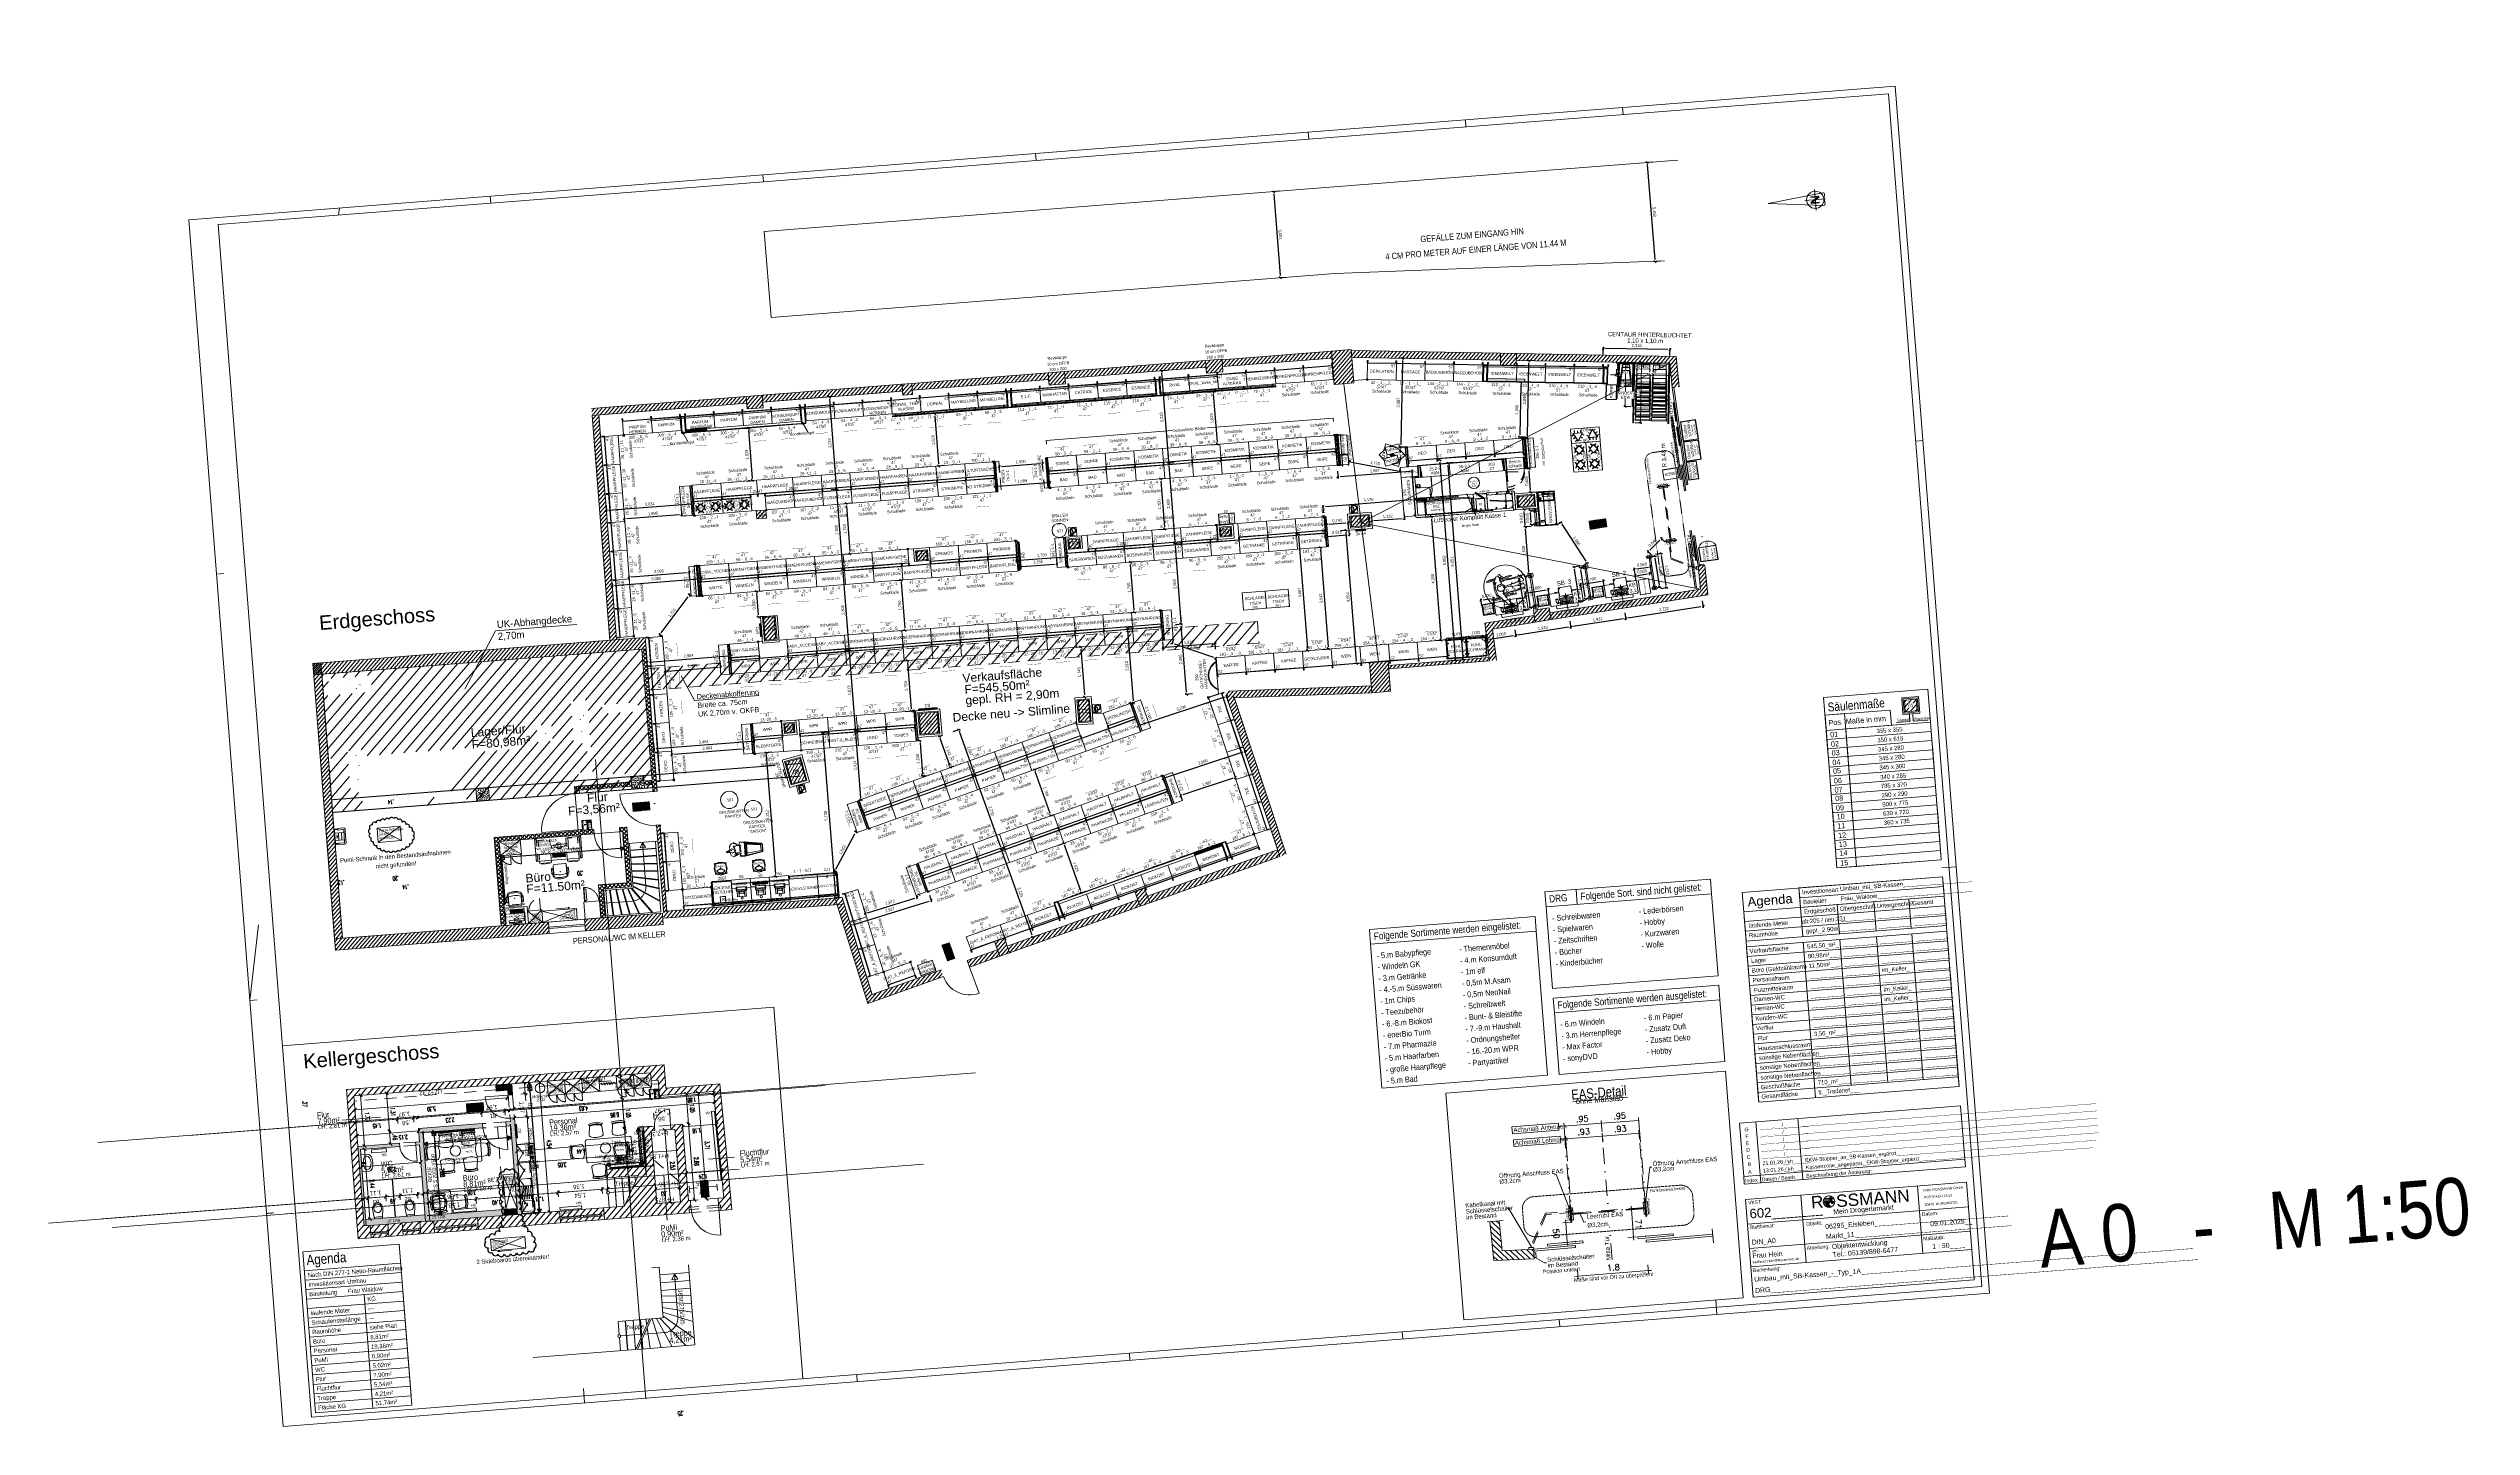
# Model space of a CAD drawing. Header units: millimetres. Extents: x 1954135 to 2038297, y 1349223 to 1397094.
import ezdxf
from ezdxf.enums import TextEntityAlignment as Align

# ---------------------------------------------------------------- set-up
doc = ezdxf.new("R2010")
doc.units = ezdxf.units.MM
doc.header["$MEASUREMENT"] = 0
for name, pattern in [('DASHED1', [0.01, 0.003, -0.004, 0.003]), ('DGN Style 1', [417.237477, 0.694239, -416.543238]), ('DGN Style 2', [694.23873, 416.543238, -277.695492]), ('DGN Style 3', [0.193835, 0.138454, -0.055382]), ('DGN Style 4', [1111.476207, 555.390984, -277.695492, 0.694239, -277.695492]), ('DGN Style 5', [485.967111, 208.271619, -277.695492]), ('DGN Style 6', [1320.442064, 485.967111, -277.695492, 0.694239, -277.695492, 0.694239, -277.695492]), ('VERDECKT', [95.25, 63.5, -31.75])]:
    doc.linetypes.add(name, pattern=pattern)
doc.layers.get('Defpoints').update_dxf_attribs({"lineweight": 0})
for name, color, linetype, lineweight in [('01_Grundriss', 7, 'Continuous', 0), ('01_Grundriss (1m 2m Linien)', 94, 'Continuous', 0), ('01_Grundriss (Construction)', 7, 'Continuous', 0), ('01_Grundriss (GK)', 7, 'Continuous', 0), ('01_Möbel_Nebenräume', 7, 'Continuous', 0), ('01_Möbel_Nebenräume (Construction)', 7, 'Continuous', 0), ('01_Raumstempel', 7, 'Continuous', 0), ('04_Bemassung', 1, 'Continuous', 0), ('06_Ansichten', 7, 'Continuous', 0), ('06_Ansichten (Construction)', 7, 'Continuous', 0), ('09_EAS', 7, 'Continuous', 0), ('09_EAS (Construction)', 7, 'Continuous', 0), ('10_Einrichtung', 7, 'Continuous', 0), ('10_Einrichtung (Construction)', 7, 'Continuous', 0), ('11_Schraffur  GK Wand', 252, 'Continuous', 0), ('11_Schraffur massive Wand', 252, 'Continuous', 0), ('12_Deko', 7, 'Continuous', 0), ('12_Deko (Construction)', 7, 'Continuous', 0), ('13_Ladenbau', 94, 'Continuous', 0), ('16_Brandschutz', 94, 'Continuous', 0), ('16_Brandschutz (Construction)', 94, 'Continuous', 0), ('16_Brandschutz Einbauten', 1, 'Continuous', 0), ('20_Sortimentierung', 7, 'Continuous', 0), ('20_Sortimentierung (Construction)', 7, 'Continuous', 0), ('21_Modulnummer', 7, 'Continuous', 0), ('99_Zeichenkopf', 7, 'Continuous', 0), ('99_Zeichenkopf (Construction)', 7, 'Continuous', 0), ('FuR_Piktogramme', 250, 'Continuous', 0), ('TXT Schrift allgemein', 7, 'Continuous', 13)]:
    doc.layers.add(name, color=color, linetype=linetype, lineweight=lineweight)
doc.layers.add('02_Unterzug', color=253, linetype='Continuous', lineweight=0, transparency=0.4)
doc.layers.add('15_Flächen (Construction)', color=6, linetype='Continuous', lineweight=0, plot=False)
doc.styles.add('Rossmann', font='ARIALN.TTF', dxfattribs={"height": 100})
doc.styles.add('Rossmann_Anm', font='ARIALN.TTF', dxfattribs={"height": 450})
doc.styles.add('Rossmann_CAD', font='ARIALN.TTF', dxfattribs={"height": 100})
doc.styles.add('SIMPLEX-5 für bm', font='simplex.shx')
doc.styles.add('SPIRITTXTSTYLE1', font='ROMAN.shx')
doc.styles.add('Style-arial', font='arial.shx')
doc.styles.add('Style-Arial Narrow', font='ARIALN.TTF')
doc.styles.add('Style-simplex', font='simplex.shx')
doc.dimstyles.new('FP7', dxfattribs={"dimtxt": 0.15, "dimasz": 0.11, "dimexe": 0.05, "dimexo": 0.0625, "dimgap": 0.1, "dimtad": 1, "dimzin": 7, "dimdsep": 46, "dimtxsty": 'SIMPLEX-5 für bm', "dimblk": 'OBLIQUE', "dimcen": 0, "dimclrd": 256, "dimclre": 256, "dimadec": 0, "dimazin": 0, "dimtfac": 1, "dimtdec": 0, "dimtmove": 2, "dimatfit": 1, "dimldrblk": 'OBLIQUE', "dimfxl": 0.05, "dimfxlon": 1, "dimtolj": 1, "dimtzin": 7, "dimlwd": -1, "dimlwe": -1, "dimarcsym": 0})
doc.dimstyles.new('Rossmann', dxfattribs={"dimtxt": 100, "dimasz": 75, "dimexe": 50, "dimexo": 0.0625, "dimgap": 50, "dimtad": 1, "dimdec": 3, "dimlfac": 0.001, "dimzin": 3, "dimtxsty": 'Rossmann', "dimcen": 0, "dimadec": 3, "dimazin": 0, "dimtfac": 1, "dimtdec": 0, "dimtofl": 0, "dimtmove": 0, "dimatfit": 1, "dimfxl": 200, "dimfxlon": 1, "dimfrac": 2, "dimtolj": 1, "dimtzin": 3, "dimarcsym": 0})
doc.dimstyles.new('Rossmann_Bau_Anm', dxfattribs={"dimtxt": 75, "dimasz": 37.5, "dimexe": 37.5, "dimexo": 0.0625, "dimgap": 37.5, "dimtad": 1, "dimdec": 3, "dimlfac": 0.001, "dimzin": 3, "dimtxsty": 'Rossmann', "dimblk": 'TerminatorClosed', "dimcen": 0, "dimclrd": 7, "dimclre": 7, "dimazin": 0, "dimtfac": 1, "dimtdec": 0, "dimtofl": 0, "dimtmove": 0, "dimatfit": 3, "dimldrblk": 'NONE', "dimfxl": 75, "dimfxlon": 1, "dimfrac": 2, "dimtolj": 1, "dimtzin": 3, "dimlwd": -1, "dimarcsym": 0})
pattern_1 = [(204.475373, (-9.36, 119.634), (32.8852274, -72.2423164), [-77.390626, 1.984375]), (239.475373, (-9.36, 119.634), (68.3744917, -40.3152497), [-77.390626, 1.984375]), (264.475372, (-9.36, 119.634), (79.0062948, -7.6417173), [-77.390626, 1.984375])]
pattern_2 = [(229.475375, (-9.36, 119.63), (76.012675, -64.977478), []), (139.475373, (-9.36, 119.63), (-64.977481, -76.0126725), [])]
pattern_3 = [(45, (-64.75, 0), (-7.07107, 7.07107), [])]

# ---------------------------------------------------------------- blocks, each defined once
blk = doc.blocks.new('_Oblique-1')
at = {"color": 0, "linetype": 'ByBlock', "lineweight": -2}
blk.add_line((0.5, 0.5), (-0.5, -0.5), dxfattribs=at)
blk = doc.blocks.new('*D322')
at = {"layer": '06_Ansichten', "color": 0, "linetype": 'ByBlock', "lineweight": -2, "transparency": 16777216}
for p, q in [((1996888, 1392134), (1996638, 1392115)), ((1997122, 1389143), (1996872, 1389123))]:
    blk.add_line(p, q, dxfattribs=at)
at = {"layer": '06_Ansichten', "color": 7, "linetype": 'Continuous', "lineweight": -2, "transparency": 16777216}
blk.add_line((1996694, 1392044), (1996916, 1389202), dxfattribs=at)
at = {"layer": 'Defpoints', "color": 0, "linetype": 'Continuous', "lineweight": 0, "transparency": 16777216}
for p in [(1997033, 1392146), (1996922, 1389127), (1998459, 1389248)]:
    blk.add_point(p, dxfattribs=at)
at = {"layer": '06_Ansichten', "color": 7, "linetype": 'Continuous', "lineweight": -2, "transparency": 16777216, "xscale": 75, "yscale": 75, "zscale": 75}
for p, rotation in [((1996688, 1392119), 94.47537400066442), ((1996922, 1389127), 274.4753740006644)]:
    blk.add_blockref('_Oblique-1', p, dxfattribs=dict(at, rotation=rotation))
at = {"layer": '06_Ansichten', "color": 0, "linetype": 'Continuous', "lineweight": 0, "transparency": 16777216, "insert": (1996915, 1390632), "char_height": 100, "attachment_point": 5, "rotation": 274.47537, "style": 'Style-Arial Narrow'}
blk.add_mtext('\\A1;3,001', dxfattribs=at)
blk = doc.blocks.new('*D323')
at = {"layer": '06_Ansichten', "color": 0, "linetype": 'ByBlock', "lineweight": -2, "transparency": 16777216}
for p, q in [((2009861, 1393149), (2009612, 1393130)), ((2010131, 1389702), (2009882, 1389682))]:
    blk.add_line(p, q, dxfattribs=at)
at = {"layer": '06_Ansichten', "color": 7, "linetype": 'Continuous', "lineweight": -2, "transparency": 16777216}
blk.add_line((2009668, 1393059), (2009926, 1389761), dxfattribs=at)
at = {"layer": 'Defpoints', "color": 0, "linetype": 'Continuous', "lineweight": 0, "transparency": 16777216}
for p in [(2010000, 1393160), (2009932, 1389686), (2010269, 1389713)]:
    blk.add_point(p, dxfattribs=at)
at = {"layer": '06_Ansichten', "color": 7, "linetype": 'Continuous', "lineweight": -2, "transparency": 16777216, "xscale": 75, "yscale": 75, "zscale": 75}
for p, rotation in [((2009662, 1393134), 94.47537400066442), ((2009932, 1389686), 274.4753740006644)]:
    blk.add_blockref('_Oblique-1', p, dxfattribs=dict(at, rotation=rotation))
at = {"layer": '06_Ansichten', "color": 0, "linetype": 'Continuous', "lineweight": 0, "transparency": 16777216, "insert": (2009906, 1391418), "char_height": 100, "attachment_point": 5, "rotation": 274.47537, "style": 'Style-Arial Narrow'}
blk.add_mtext('\\A1;3,458', dxfattribs=at)
blk = doc.blocks.new('*U324')
at = {"layer": '06_Ansichten (Construction)', "color": 7, "linetype": 'Continuous', "lineweight": 0, "style": 'Rossmann'}
for s, p in [('GEFÄLLE ZUM EINGANG HIN', (-806, 167)), ('4 CM PRO METER AUF EINER LÄNGE VON 11,44 M', (-1383, -67))]:
    blk.add_text(s, height=100, dxfattribs=at).set_placement(p, align=Align.TOP_LEFT)
blk = doc.blocks.new('*U328')
at = {"layer": '99_Zeichenkopf', "color": 5, "linetype": 'Continuous', "lineweight": 13}
blk.add_line((-230, -83), (278, -83), dxfattribs=at)
at = {"layer": '99_Zeichenkopf', "color": 5, "linetype": 'Continuous', "lineweight": 13, "style": 'Rossmann'}
blk.add_text('Slatwall', height=108.7, dxfattribs=at).set_placement((-199, 50), align=Align.TOP_LEFT)
blk = doc.blocks.new('*U329')
at = {"layer": '99_Zeichenkopf', "color": 253, "linetype": 'Continuous', "lineweight": 13}
blk.add_line((-263, -84), (298, -84), dxfattribs=at)
at = {"layer": '99_Zeichenkopf', "color": 253, "linetype": 'Continuous', "lineweight": 13, "style": 'Rossmann'}
blk.add_text('Abweiser', height=108.7, dxfattribs=at).set_placement((-233, 50), align=Align.TOP_LEFT)
blk = doc.blocks.new('*U327')
at = {"layer": '99_Zeichenkopf', "linetype": 'Continuous', "lineweight": 0}
h = blk.add_hatch(dxfattribs=at)
h.set_pattern_fill('HATCH', style=0, pattern_type=2)
h.set_pattern_definition([(45, (2190.58, 2297.59), (-86.557, 86.557), [])])
h.paths.add_polyline_path([(970, 2264), (1381, 2264), (1381, 2671), (970, 2671)])
h.paths.add_polyline_path([(1086, 2554), (1265, 2554), (1265, 2382), (1086, 2382)], flags=17)
at = {"layer": '99_Zeichenkopf', "color": 5, "linetype": 'Continuous', "lineweight": 13}
blk.add_line((1104, 1916), (1104, 2222), dxfattribs=at)
at = {"layer": '99_Zeichenkopf', "color": 253, "linetype": 'Continuous', "lineweight": 13}
blk.add_line((1224, 1916), (1224, 2179), dxfattribs=at)
at = {"layer": '99_Zeichenkopf', "color": 253, "linetype": 'Continuous', "lineweight": 13, "flags": 128}
blk.add_lwpolyline([(884, 2757), (1466, 2757), (1466, 2179), (884, 2179)], close=True, dxfattribs=at)
at = {"layer": '99_Zeichenkopf', "color": 5, "linetype": 'Continuous', "lineweight": 13, "flags": 128}
blk.add_lwpolyline([(927, 2714), (1423, 2714), (1423, 2222), (927, 2222)], close=True, dxfattribs=at)
at = {"layer": '99_Zeichenkopf', "color": 7, "linetype": 'Continuous', "lineweight": 0, "flags": 128}
blk.add_lwpolyline([(970, 2671), (1381, 2671), (1381, 2264), (970, 2264)], close=True, dxfattribs=at)
at = {"layer": '99_Zeichenkopf (Construction)', "color": 7, "linetype": 'Continuous', "lineweight": 0, "flags": 128}
for points in [[(-1817, 2984), (1817, 2984), (1817, 1832), (-1817, 1832)], [(-1817, 2364), (-1138, 2364), (-1138, -2961), (-1817, -2961)], [(-1817, 2364), (454, 2364), (454, 1832), (-1817, 1832)], [(-1817, 1832), (1817, 1832), (1817, 1512), (-1817, 1512)], [(1817, 1832), (-1138, 1832), (-1138, -2961), (1817, -2961)], [(-1817, 1512), (1817, 1512), (1817, 1193), (-1817, 1193)], [(-1817, 1193), (1817, 1193), (1817, 873), (-1817, 873)], [(-1817, 873), (1817, 873), (1817, 554), (-1817, 554)], [(-1817, 554), (1817, 554), (1817, 234), (-1817, 234)], [(-1817, 234), (1817, 234), (1817, -85), (-1817, -85)], [(-1817, -85), (1817, -85), (1817, -405), (-1817, -405)], [(-1817, -405), (1817, -405), (1817, -724), (-1817, -724)], [(-1817, -724), (1817, -724), (1817, -1044), (-1817, -1044)], [(-1817, -1044), (1817, -1044), (1817, -1363), (-1817, -1363)], [(-1817, -1363), (1817, -1363), (1817, -1683), (-1817, -1683)], [(-1817, -1683), (1817, -1683), (1817, -2002), (-1817, -2002)], [(-1817, -2002), (1817, -2002), (1817, -2322), (-1817, -2322)], [(-1817, -2322), (1817, -2322), (1817, -2641), (-1817, -2641)], [(-1817, -2641), (1817, -2641), (1817, -2961), (-1817, -2961)]]:
    blk.add_lwpolyline(points, close=True, dxfattribs=at)
at = {"layer": '99_Zeichenkopf', "color": 5, "linetype": 'Continuous', "lineweight": 13, "xscale": 0.9197499136353499, "yscale": 0.9197499136353499, "zscale": 0.9197499136353499}
blk.add_blockref('*U328', (849, 1992), dxfattribs=at)
at = {"layer": '99_Zeichenkopf', "color": 253, "linetype": 'Continuous', "lineweight": 13, "xscale": 0.9197499136353499, "yscale": 0.9197499136353499, "zscale": 0.9197499136353499}
blk.add_blockref('*U329', (1466, 1993), dxfattribs=at)
at = {"layer": '99_Zeichenkopf', "color": 7, "linetype": 'Continuous', "lineweight": 13, "style": 'Rossmann'}
blk.add_text('01', height=122.4, dxfattribs=at).set_placement((1175, 2468), align=Align.MIDDLE_CENTER)
at = {"layer": '99_Zeichenkopf (Construction)', "color": 150, "linetype": 'Continuous', "lineweight": 0, "style": 'Style-Arial Narrow'}
blk.add_text('Säulenmaße', height=306, dxfattribs=at).set_placement((-710, 2632), align=Align.MIDDLE_CENTER)
at = {"layer": '99_Zeichenkopf (Construction)', "color": 7, "linetype": 'Continuous', "lineweight": 0, "style": 'Style-Arial Narrow'}
for s, p in [('01', (-1551, 1673)), ('Pos.', (-1466, 2088)), ('Maße in mm', (-416, 2088)), ('02', (-1551, 1343)), ('03', (-1551, 1034)), ('04', (-1551, 704)), ('05', (-1551, 405)), ('06', (-1551, 64)), ('07', (-1551, -255)), ('08', (-1551, -553)), ('09', (-1551, -883)), ('10', (-1551, -1192)), ('11', (-1551, -1512)), ('12', (-1551, -1842)), ('13', (-1551, -2151)), ('14', (-1551, -2460)), ('15', (-1551, -2801))]:
    blk.add_text(s, height=183.6, dxfattribs=at).set_placement(p, align=Align.MIDDLE_CENTER)
blk = doc.blocks.new('Saeule')
at = {"layer": '99_Zeichenkopf', "color": 7, "linetype": 'Continuous', "lineweight": 0}
blk.add_blockref('*U327', (1817, -2984), dxfattribs=at)
blk = doc.blocks.new('*U325')
at = {"layer": '99_Zeichenkopf', "color": 7, "linetype": 'Continuous', "lineweight": 0}
blk.add_blockref('Saeule', (-1817, 2984), dxfattribs=at)
at = {"layer": '99_Zeichenkopf (Construction)', "color": 7, "linetype": 'Continuous', "lineweight": 0, "style": 'Rossmann'}
for s, p in [('355 x 355', (376, 1672)), ('350 x 615', (376, 1352)), ('345 x 280', (376, 1033)), ('345 x 280', (376, 713)), ('345 x 300', (376, 394)), ('340 x 285', (376, 61)), ('500 x 775', (376, -884)), ('290 x 290', (376, -565)), ('785 x 370', (376, -245)), ('360 x 735', (376, -1523)), ('630 x 720', (376, -1203))]:
    blk.add_text(s, height=150, dxfattribs=at).set_placement(p, align=Align.MIDDLE_CENTER)
blk = doc.blocks.new('A0_50')
at = {"layer": '99_Zeichenkopf', "lineweight": 0}
for p, q in [((-53950, 41800), (-53998, 41550)), ((-48700, 41550), (-48700, 41800)), ((-39200, 41550), (-39200, 41800)), ((-29700, 41550), (-29700, 41800)), ((-20200, 41550), (-20200, 41800)), ((-14725, 41550), (-14725, 41800)), ((-9250, 41550), (-9250, 41800)), ((-59200, 29450), (-58950, 29450)), ((0, 29450), (250, 29450)), ((-58700, 17190), (-59200, 14600)), ((-59200, 14600), (-58950, 14600)), ((-250, 14600), (250, 14600)), ((-48700, -250), (-48700, 250)), ((-39200, -250), (-39200, 0)), ((-29700, -250), (-29700, 0)), ((-20200, -250), (-20200, 0)), ((-14725, -250), (-14725, 0)), ((-9250, -250), (-9250, 250))]:
    blk.add_line(p, q, dxfattribs=at)
at = {"layer": '99_Zeichenkopf', "color": 252, "linetype": 'DGN Style 3', "lineweight": 0}
blk.add_line((-59200, 7175), (-58950, 7175), dxfattribs=at)
at = {"layer": '99_Zeichenkopf', "lineweight": 0, "flags": 128}
for points in [[(-59200, 41800), (250, 41800), (250, -250), (-59200, -250)], [(-58200, 41550), (0, 41550), (0, 0), (-58200, 0)]]:
    blk.add_lwpolyline(points, close=True, dxfattribs=at)
at = {"layer": '99_Zeichenkopf (Construction)', "color": 7, "linetype": 'Continuous', "lineweight": 0, "style": 'Style-Arial Narrow'}
blk.add_text('A 0   -   M 1:50', height=2000, dxfattribs=at).set_placement((2101, 2484), align=Align.TOP_LEFT)
blk = doc.blocks.new('*U335')
at = {"layer": '99_Zeichenkopf', "linetype": 'Continuous', "lineweight": 13}
h = blk.add_hatch(color=12, dxfattribs=at)
edge = h.paths.add_edge_path()
edge.add_arc((-19.3, 1.4), 4.36, 0, 360)
edge = h.paths.add_edge_path(flags=16)
edge.add_arc((-19.3, 1.4), 3.67, 0, 360)
at = {"layer": '99_Zeichenkopf', "linetype": 'Continuous', "lineweight": 13, "extrusion": (0, 0, -1)}
blk.add_hatch(color=12, dxfattribs=at).paths.add_polyline_path([(18.9, 3.2), (18.2, 2.1), (22.3, 2.1), (22.3, 0.2), (22, -0.1), (22, 1.7), (21.4, 1.6), (21.7, 1), (21.7, 0.6), (21.2, 0.2), (21.7, -0.6), (20.2, -2.1), (19.4, -2.3), (20.9, -0.7), (20.2, 0.7), (19.9, 0.7), (20.5, -0.6), (18.7, -2.2), (18.2, -2.1), (19.7, -0.8), (19.5, -0.4), (19, 0.8), (17.4, 0.8), (17.3, 0.6), (17.7, 0.3), (17.3, -0.2), (16.9, 0.7), (16.6, 0.7), (16.8, 0.2), (16.5, -0.1), (16.1, 0.8), (16.1, 0.9), (16.2, 1), (16.3, 1.2), (17.1, 1.2), (17.1, 3.2)])
at = {"layer": '99_Zeichenkopf', "linetype": 'Continuous', "lineweight": 13}
blk.add_hatch(color=12, dxfattribs=at).paths.add_polyline_path([(-18.3, 3.7), (-18.2, 3.8), (-18.2, 3.9), (-18.2, 4.3), (-18, 4.4), (-17.8, 4.4), (-17.7, 4.3), (-17.6, 4.1), (-17.7, 3.9), (-17.8, 3.8), (-17.8, 3.7)])
at = {"layer": '99_Zeichenkopf', "color": 12, "linetype": 'Continuous', "lineweight": 13, "flags": 128}
for points in [[(-22.2, 3.7), (-16.4, 3.7), (-16.1, 3.2), (-22.5, 3.2)], [(-18.9, 3.2), (-18.2, 2.1), (-22.3, 2.1), (-22.3, 0.2), (-22, -0.1), (-22, 1.7), (-21.4, 1.6), (-21.7, 1), (-21.7, 0.6), (-21.2, 0.2), (-21.7, -0.6), (-20.2, -2.1), (-19.4, -2.3), (-20.9, -0.7), (-20.2, 0.7), (-19.9, 0.7), (-20.5, -0.6), (-18.7, -2.2), (-18.2, -2.1), (-19.7, -0.8), (-19.5, -0.4), (-19, 0.8), (-17.4, 0.8), (-17.3, 0.6), (-17.7, 0.3), (-17.3, -0.2), (-16.9, 0.7), (-16.6, 0.7), (-16.8, 0.2), (-16.5, -0.1), (-16.1, 0.8), (-16.1, 0.9), (-16.2, 1), (-16.3, 1.2), (-17.1, 1.2), (-17.1, 3.2)], [(-18.3, 3.7), (-18.2, 3.8), (-18.2, 3.9), (-18.2, 4.3), (-18, 4.4), (-17.8, 4.4), (-17.7, 4.3), (-17.6, 4.1), (-17.7, 3.9), (-17.8, 3.8), (-17.8, 3.7)]]:
    blk.add_lwpolyline(points, close=True, dxfattribs=at)
at = {"layer": '99_Zeichenkopf', "color": 12, "linetype": 'Continuous', "lineweight": 13}
blk.add_solid([(-22.2, 3.7), (-16.4, 3.7), (-22.5, 3.2), (-16.1, 3.2)], dxfattribs=at)
at = {"layer": '99_Zeichenkopf (Construction)', "color": 7, "linetype": 'Continuous', "lineweight": 13}
for p, q in [((-65.6, 60.6), (-65.6, 18.1)), ((-36.3, 60.6), (-36.3, 18.1)), ((-38.5, 7.4), (-38.5, -39.6)), ((42.8, 7.4), (42.8, -39.6)), ((-77, -9.7), (77, -9.7)), ((-77, -26.8), (77, -26.8))]:
    blk.add_line(p, q, dxfattribs=at)
at = {"layer": '99_Zeichenkopf (Construction)', "color": 7, "linetype": 'Continuous', "lineweight": 13, "flags": 128}
for points in [[(-77, 23.5), (77, 23.5), (77, 60.6), (-77, 60.6)], [(-77, 18.1), (77, 18.1), (77, 23.5), (-77, 23.5)], [(77, -39.6), (-77, -39.6), (-77, 7.4), (77, 7.4)], [(-77, -39.6), (77, -39.6), (77, -60.6), (-77, -60.6)]]:
    blk.add_lwpolyline(points, close=True, dxfattribs=at)
at = {"layer": '99_Zeichenkopf', "color": 7, "linetype": 'Continuous', "lineweight": 0, "style": 'Style-arial'}
blk.add_text('Kathleen.Hein@Rossmann.de', height=1.711, dxfattribs=at).set_placement((-75.5, -37.3))
at = {"layer": '99_Zeichenkopf (Construction)', "color": 7, "linetype": 'Continuous', "lineweight": 0, "style": 'Style-arial'}
for s, height, p in [('G', 2.57, (-73.9, 57.1)), ('F', 2.57, (-73.7, 52.3)), ('/', 2.57, (-47.9, 58.5)), ('/', 2.57, (-47.9, 53.4)), ('C', 2.57, (-73.8, 37.9)), ('E', 2.57, (-73.8, 47.5)), ('D', 2.57, (-73.8, 42.9)), ('/', 2.57, (-47.9, 48.3)), ('/', 2.57, (-47.9, 43.1)), ('/', 2.57, (-47.9, 38)), ('Index', 2.57, (-76.3, 21.6)), ('A', 2.57, (-73.7, 27.6)), ('B', 2.57, (-73.6, 32.9)), ('Datum / Bearb.', 2.567, (-64.7, 21.6)), ('/', 2.57, (-47.9, 32.9)), ('/', 2.57, (-47.9, 27.7)), ('Beschreibung der Änderung:', 2.567, (-33.7, 21.6))]:
    blk.add_text(s, height=height, dxfattribs=at).set_placement(p, align=Align.TOP_LEFT)
for s, height, p in [('VKST:', 2.4, (-75.3, 3.8)), ('Blattformat:', 2.398, (-75.3, -13.3)), ('Objekt:', 2.57, (-36.5, -14.1)), ('Datum:', 2.57, (44.2, -13.6)), ('gez.:', 1.71, (-75.3, -29.4)), ('Abteilung:', 2.57, (-37.3, -30.9)), ('Maßstab:', 2.57, (43.9, -30.7)), ('Bemerkung:', 2.57, (-75.7, -43.4))]:
    blk.add_text(s, height=height, dxfattribs=at).set_placement(p)
at = {"layer": '99_Zeichenkopf (Construction)', "color": 12, "linetype": 'Continuous', "lineweight": 0, "style": 'Style-arial'}
for s, p in [('R', (-31.8, -2.5)), ('SSMANN', (-14.3, -2.9))]:
    blk.add_text(s, height=8.56, dxfattribs=at).set_placement(p)
at = {"layer": '99_Zeichenkopf (Construction)', "color": 7, "linetype": 'DGN Style 1', "lineweight": 13, "style": 'Style-arial'}
for s, p in [('DIRK ROSSMANN GmbH', (46.6, 3.2)), ('POSTFACH 13 62', (46.7, -1.7)), ('30938  BURGWEDEL', (46.7, -6.8))]:
    blk.add_text(s, height=1.711, dxfattribs=at).set_placement(p)
at = {"layer": '99_Zeichenkopf (Construction)', "color": 251, "linetype": 'Continuous', "lineweight": 0, "style": 'Style-arial'}
blk.add_text('Mein Drogeriemarkt', height=3.422, dxfattribs=at).set_placement((-16.9, -7.6))
at = {"layer": '99_Zeichenkopf (Construction)', "color": 7, "linetype": 'Continuous', "lineweight": 13, "style": 'Style-arial'}
for s, height, p in [('Frau Hein', 3.42, (-75.3, -33.7)), ('Objektentwicklung', 3.422, (-19.8, -31.6)), ('Tel.: 05139/898-6477', 3.422, (-19.6, -37.2))]:
    blk.add_text(s, height=height, dxfattribs=at).set_placement(p)
at = {"layer": '99_Zeichenkopf (Construction)', "color": 7, "linetype": 'Continuous', "lineweight": 0, "line_spacing_factor": 0.6, "style": 'Style-arial'}
for s, insert, char_height, attachment_point in [('__.__.____', (-63.3, 58.1), 2.64, 1), ('__.__.____', (-63.3, 53.1), 2.64, 1), ('__.__.____', (-63.3, 48), 2.64, 1), ('__.__.____', (-63.3, 42.9), 2.64, 1), ('__.__.____', (-63.3, 37.9), 2.64, 1), ('21.01.26__', (-63.3, 32.8), 2.64, 1), ('13.01.26__', (-63.3, 27.7), 2.64, 1), ('09.01.2025__', (49.6, -22.2), 3.422, 7), ('1 : 50____', (49.8, -38), 3.42, 7)]:
    blk.add_mtext(s, dxfattribs=dict(at, insert=insert, char_height=char_height, attachment_point=attachment_point))
at = {"layer": '99_Zeichenkopf (Construction)', "color": 7, "linetype": 'Continuous', "lineweight": 0, "style": 'Style-arial'}
for p in [(-45.9, 58), (-45.9, 52.9), (-33.6, 58.1), (-33.6, 53), (-45.9, 47.9), (-45.9, 42.8), (-45.9, 37.7), (-33.6, 48), (-33.6, 42.9), (-33.6, 37.8), (-45.9, 32.7), (-45.9, 27.6), (-33.6, 32.8), (-33.6, 27.7)]:
    blk.add_attdef('*U335_0', text='', height=2.64, dxfattribs=at).set_placement(p, align=Align.TOP_LEFT)
for p, height in [((-75, -5.9), 6.54), ((-23.3, -17.4), 3.42), ((-75, -24.3), 3.42), ((-23.3, -24.2), 3.42)]:
    blk.add_attdef('*U335_0', p, '', height=height, dxfattribs=at)
at = {"layer": '99_Zeichenkopf (Construction)', "color": 7, "linetype": 'Continuous', "lineweight": 13, "style": 'Style-arial'}
for p in [(-75.3, -49.9), (-75.3, -57.8)]:
    blk.add_attdef('*U335_0', p, '', height=3.42, dxfattribs=at)
blk = doc.blocks.new('HEI')
at = {"layer": '99_Zeichenkopf', "color": 12, "linetype": 'Continuous', "lineweight": 13}
ref = blk.add_blockref('*U335', (-77, 60.6), dxfattribs=at)
ref.add_attrib('*U335_0', '602_______', (-152, 54.6), dxfattribs={"layer": '99_Zeichenkopf (Construction)', "color": 7, "linetype": 'Continuous', "lineweight": 0, "height": 6.54, "style": 'Style-arial'})
ref.add_attrib('*U335_0', '06295_Eisleben___________________________________', (-100.3, 43.2), dxfattribs={"layer": '99_Zeichenkopf (Construction)', "color": 7, "linetype": 'Continuous', "lineweight": 0, "height": 3.422, "style": 'Style-arial'})
ref.add_attrib('*U335_0', 'Markt_11_________________________________________', (-100.3, 36.3), dxfattribs={"layer": '99_Zeichenkopf (Construction)', "color": 7, "linetype": 'Continuous', "lineweight": 0, "height": 3.422, "style": 'Style-arial'})
ref.add_attrib('*U335_0', 'Umbau_mit_SB-Kassen_-_Typ_1A_______________________________________________________________________________________', (-152.3, 10.6), dxfattribs={"layer": '99_Zeichenkopf (Construction)', "color": 7, "linetype": 'Continuous', "lineweight": 13, "height": 3.4222, "style": 'Style-arial'})
ref.add_attrib('*U335_0', 'DRG________________________________________________________________________________________________________________', (-152.3, 2.7), dxfattribs={"layer": '99_Zeichenkopf (Construction)', "color": 7, "linetype": 'Continuous', "lineweight": 13, "height": 3.4222, "style": 'Style-arial'})
ref.add_attrib('*U335_0', 'kh______', dxfattribs={"layer": '99_Zeichenkopf (Construction)', "color": 7, "linetype": 'Continuous', "lineweight": 0, "height": 2.64, "style": 'Style-arial'}).set_placement((-122.9, 88.2), align=Align.TOP_LEFT)
ref.add_attrib('*U335_0', 'kh______', dxfattribs={"layer": '99_Zeichenkopf (Construction)', "color": 7, "linetype": 'Continuous', "lineweight": 0, "height": 2.64, "style": 'Style-arial'}).set_placement((-122.9, 93.2), align=Align.TOP_LEFT)
ref.add_attrib('*U335_0', '________', dxfattribs={"layer": '99_Zeichenkopf (Construction)', "color": 7, "linetype": 'Continuous', "lineweight": 0, "height": 2.64, "style": 'Style-arial'}).set_placement((-122.9, 98.3), align=Align.TOP_LEFT)
ref.add_attrib('*U335_0', '________', dxfattribs={"layer": '99_Zeichenkopf (Construction)', "color": 7, "linetype": 'Continuous', "lineweight": 0, "height": 2.64, "style": 'Style-arial'}).set_placement((-122.9, 103.3), align=Align.TOP_LEFT)
ref.add_attrib('*U335_0', '________', dxfattribs={"layer": '99_Zeichenkopf (Construction)', "color": 7, "linetype": 'Continuous', "lineweight": 0, "height": 2.64, "style": 'Style-arial'}).set_placement((-122.9, 108.4), align=Align.TOP_LEFT)
ref.add_attrib('*U335_0', '________', dxfattribs={"layer": '99_Zeichenkopf (Construction)', "color": 7, "linetype": 'Continuous', "lineweight": 0, "height": 2.64, "style": 'Style-arial'}).set_placement((-122.9, 113.5), align=Align.TOP_LEFT)
ref.add_attrib('*U335_0', '________', dxfattribs={"layer": '99_Zeichenkopf (Construction)', "color": 7, "linetype": 'Continuous', "lineweight": 0, "height": 2.64, "style": 'Style-arial'}).set_placement((-122.9, 118.5), align=Align.TOP_LEFT)
ref.add_attrib('*U335_0', 'Kassenzone_angepasst,_EKW-Stopper_ergänzt___________________________________________________________', dxfattribs={"layer": '99_Zeichenkopf (Construction)', "color": 7, "linetype": 'Continuous', "lineweight": 0, "height": 2.635, "style": 'Style-arial'}).set_placement((-110.6, 88.3), align=Align.TOP_LEFT)
ref.add_attrib('*U335_0', 'EKW-Stopper_an_SB-Kassen_ergänzt____________________________________________________________________', dxfattribs={"layer": '99_Zeichenkopf (Construction)', "color": 7, "linetype": 'Continuous', "lineweight": 0, "height": 2.635, "style": 'Style-arial'}).set_placement((-110.6, 93.3), align=Align.TOP_LEFT)
ref.add_attrib('*U335_0', '____________________________________________________________________________________________________', dxfattribs={"layer": '99_Zeichenkopf (Construction)', "color": 7, "linetype": 'Continuous', "lineweight": 0, "height": 2.635, "style": 'Style-arial'}).set_placement((-110.6, 98.4), align=Align.TOP_LEFT)
ref.add_attrib('*U335_0', '____________________________________________________________________________________________________', dxfattribs={"layer": '99_Zeichenkopf (Construction)', "color": 7, "linetype": 'Continuous', "lineweight": 0, "height": 2.635, "style": 'Style-arial'}).set_placement((-110.6, 103.5), align=Align.TOP_LEFT)
ref.add_attrib('*U335_0', '____________________________________________________________________________________________________', dxfattribs={"layer": '99_Zeichenkopf (Construction)', "color": 7, "linetype": 'Continuous', "lineweight": 0, "height": 2.635, "style": 'Style-arial'}).set_placement((-110.6, 108.5), align=Align.TOP_LEFT)
ref.add_attrib('*U335_0', '____________________________________________________________________________________________________', dxfattribs={"layer": '99_Zeichenkopf (Construction)', "color": 7, "linetype": 'Continuous', "lineweight": 0, "height": 2.635, "style": 'Style-arial'}).set_placement((-110.6, 113.6), align=Align.TOP_LEFT)
ref.add_attrib('*U335_0', '____________________________________________________________________________________________________', dxfattribs={"layer": '99_Zeichenkopf (Construction)', "color": 7, "linetype": 'Continuous', "lineweight": 0, "height": 2.635, "style": 'Style-arial'}).set_placement((-110.6, 118.7), align=Align.TOP_LEFT)
ref.add_attrib('*U335_0', 'DIN_A0', (-152, 36.3), dxfattribs={"layer": '99_Zeichenkopf (Construction)', "color": 7, "linetype": 'Continuous', "lineweight": 0, "height": 3.42, "style": 'Style-arial'})
blk = doc.blocks.new('EinL')
at = {"layer": '20_Sortimentierung (Construction)', "color": 1, "linetype": 'Continuous', "lineweight": 13}
for p, q in [((0, -515), (0, -5534)), ((5769, -515), (5769, -5534))]:
    blk.add_line(p, q, dxfattribs=at)
at = {"layer": '20_Sortimentierung (Construction)', "color": 1, "lineweight": 13}
blk.add_line((0, -5534), (5769, -5534), dxfattribs=at)
at = {"layer": '20_Sortimentierung (Construction)', "color": 1, "linetype": 'Continuous', "lineweight": 13, "flags": 128}
blk.add_lwpolyline([(0, 0), (5769, 0), (5769, -515), (0, -515)], close=True, dxfattribs=at)
at = {"layer": '20_Sortimentierung (Construction)', "color": 1, "linetype": 'Continuous', "lineweight": 13, "style": 'Rossmann'}
blk.add_text('Folgende Sortimente werden eingelistet:', height=250, dxfattribs=at).set_placement((131, -128), align=Align.TOP_LEFT)
at = {"layer": '20_Sortimentierung (Construction)', "color": 1, "lineweight": 13, "char_height": 200, "attachment_point": 1, "line_spacing_factor": 1.190551, "style": 'Rossmann'}
for s, insert in [('\\C1;- 5.m Babypflege\\P- Windeln GK\\P- 3.m Getränke\\P- 4.-5.m Süsswaren\\P- 1m Chips\\P- Teezubehör\\P- 6.-8.m Biokost\\P- enerBio Turm\\P- 7.m Pharmazie\\P- 5.m Haarfarben\\P- große Haarpflege\\P- 5.m Bad\\P', (177, -831)), ('\\C1;- Themenmöbel\\P- 4.m Konsumduft\\P- 1m elf\\P- 0,5m M.Asam\\P- 0,5m NeoNail\\P- Schreibwelt\\P- Bunt- & Bleistifte\\P- 7.-9.m Haushalt\\P- Ordnungshelfer\\P- 16.-20.m WPR\\P- Partyartikel', (3054, -831))]:
    blk.add_mtext(s, dxfattribs=dict(at, insert=insert))
blk = doc.blocks.new('AusL')
at = {"layer": '20_Sortimentierung (Construction)', "color": 1, "linetype": 'Continuous', "lineweight": 13}
for p, q in [((0, -515), (0, -2655)), ((5769, -515), (5769, -2655))]:
    blk.add_line(p, q, dxfattribs=at)
at = {"layer": '20_Sortimentierung (Construction)', "color": 1, "lineweight": 13}
blk.add_line((0, -2655), (5769, -2655), dxfattribs=at)
at = {"layer": '20_Sortimentierung (Construction)', "color": 1, "linetype": 'Continuous', "lineweight": 13, "flags": 128}
blk.add_lwpolyline([(0, 0), (5769, 0), (5769, -515), (0, -515)], close=True, dxfattribs=at)
at = {"layer": '20_Sortimentierung (Construction)', "color": 1, "linetype": 'Continuous', "lineweight": 13, "style": 'Rossmann'}
blk.add_text('Folgende Sortimente werden ausgelistet:', height=250, dxfattribs=at).set_placement((131, -128), align=Align.TOP_LEFT)
at = {"layer": '20_Sortimentierung (Construction)', "color": 1, "lineweight": 13, "char_height": 200, "attachment_point": 1, "line_spacing_factor": 1.190551, "style": 'Rossmann'}
for s, insert in [('\\C1;- 6.m Windeln\\P- 3.m Herrenpflege\\P- Max Factor\\P- sonyDVD\\P', (177, -831)), ('\\C1;- 6.m Papier\\P- Zusatz Duft\\P- Zusatz Deko\\P- Hobby', (3091, -831))]:
    blk.add_mtext(s, dxfattribs=dict(at, insert=insert))
blk = doc.blocks.new('DRG')
at = {"layer": '20_Sortimentierung (Construction)', "color": 7, "lineweight": 13}
for p, q in [((1087, 0), (1087, -515)), ((0, -3368), (5769, -3368))]:
    blk.add_line(p, q, dxfattribs=at)
at = {"layer": '20_Sortimentierung (Construction)', "color": 7, "linetype": 'Continuous', "lineweight": 13}
for p, q in [((0, -515), (0, -3368)), ((5769, -515), (5769, -3368))]:
    blk.add_line(p, q, dxfattribs=at)
at = {"layer": '20_Sortimentierung (Construction)', "color": 7, "linetype": 'Continuous', "lineweight": 13, "flags": 128}
blk.add_lwpolyline([(0, 0), (5769, 0), (5769, -515), (0, -515)], close=True, dxfattribs=at)
at = {"layer": '20_Sortimentierung (Construction)', "color": 7, "linetype": 'Continuous', "lineweight": 13, "style": 'Style-Arial Narrow'}
blk.add_text('DRG', height=250, dxfattribs=at).set_placement((128, -128), align=Align.TOP_LEFT)
at = {"layer": '20_Sortimentierung (Construction)', "color": 5, "linetype": 'Continuous', "lineweight": 13, "style": 'Style-Arial Narrow'}
blk.add_text('Folgende Sort. sind nicht gelistet:', height=250, dxfattribs=at).set_placement((1218, -128), align=Align.TOP_LEFT)
at = {"layer": '20_Sortimentierung (Construction)', "color": 7, "lineweight": 13, "char_height": 200, "attachment_point": 1, "line_spacing_factor": 1.190551, "style": 'Rossmann'}
for s, insert in [('- Schreibwaren\\P- Spielwaren\\P- Zeitschriften\\P- Bücher\\P- Kinderbücher', (177, -831)), ('- Lederbörsen\\P- Hobby\\P- Kurzwaren\\P- Wolle\\P', (3198, -831))]:
    blk.add_mtext(s, dxfattribs=dict(at, insert=insert))
blk = doc.blocks.new('*U341')
at = {"layer": '10_Einrichtung (Construction)', "color": 5, "linetype": 'Continuous', "lineweight": 0, "flags": 128}
blk.add_lwpolyline([(-250, 175), (250, 175), (250, -175), (-250, -175)], close=True, dxfattribs=at)
at = {"layer": '10_Einrichtung (Construction)', "color": 5, "linetype": 'Continuous', "lineweight": 0, "style": 'Style-Arial Narrow'}
blk.add_text('KÖRBE', height=100, dxfattribs=at).set_placement((-202, 51), align=Align.TOP_LEFT)
blk = doc.blocks.new('EKK')
at = {"layer": '10_Einrichtung', "color": 5, "linetype": 'Continuous', "lineweight": 0}
blk.add_blockref('*U341', (0, -175), dxfattribs=at)
blk = doc.blocks.new('Korb')
at = {"layer": '10_Einrichtung', "color": 7, "linetype": 'Continuous', "lineweight": 0, "flags": 128}
blk.add_lwpolyline([(-249, 181), (266, 181), (266, -182), (-249, -182)], close=True, dxfattribs=at)
at = {"layer": '10_Einrichtung', "color": 5, "linetype": 'Continuous', "lineweight": 0}
blk.add_blockref('EKK', (9, 174), dxfattribs=at)
blk = doc.blocks.new('Fotohocker')
at = {"layer": '10_Einrichtung', "color": 253, "linetype": 'Continuous', "lineweight": 0}
blk.add_circle((-200, 130), 225, dxfattribs=at)
at = {"layer": '10_Einrichtung (Construction)', "color": 253, "linetype": 'Continuous', "lineweight": 0, "style": 'Style-Arial Narrow'}
blk.add_text('HOCKER', height=60, dxfattribs=at).set_placement((-204, 52), align=Align.MIDDLE_CENTER)
blk = doc.blocks.new('Hock')
at = {"layer": '10_Einrichtung', "color": 7, "linetype": 'DGN Style 2'}
blk.add_line((-200, 185), (200, 185), dxfattribs=at)
at = {"layer": '10_Einrichtung', "color": 253, "linetype": 'DGN Style 2'}
for p, q in [((-19, 10), (-130, 67)), ((-13, 18), (-125, 75)), ((13, 18), (122, 74)), ((19, 10), (123, 63))]:
    blk.add_line(p, q, dxfattribs=at)
at = {"layer": '10_Einrichtung', "color": 7, "linetype": 'Continuous'}
blk.add_line((-200, -185), (200, -185), dxfattribs=at)
at = {"layer": '10_Einrichtung', "color": 7, "linetype": 'Continuous', "flags": 128}
blk.add_lwpolyline([(-200, 190), (200, 190), (200, -190), (-200, -190)], close=True, dxfattribs=at)
at = {"layer": '10_Einrichtung', "color": 253, "linetype": 'DGN Style 2'}
blk.add_circle((0, 0), 21.8, dxfattribs=at)
at = {"layer": '10_Einrichtung', "color": 253, "linetype": 'DGN Style 2', "extrusion": (0, 0, -1)}
for centre, radius, start, end in [((116, 84), 21.8, 311.11647, 35.19028), ((1, -2), 166, 36.82906, 144.26357), ((116, 84), 11.8, 316.1405, 34.72938), ((1, -2), 156, 36.78309, 142.73998)]:
    blk.add_arc(centre, radius, start, end, dxfattribs=at)
at = {"layer": '10_Einrichtung', "color": 253, "linetype": 'DGN Style 2'}
for radius, start, end in [(11.8, 305.71371, 45.31598), (21.8, 291.05662, 29.99642)]:
    blk.add_arc((115, 84), radius, start, end, dxfattribs=at)
at = {"layer": '10_Einrichtung', "color": 253, "linetype": 'Continuous', "lineweight": 0}
blk.add_blockref('Fotohocker', (200, -130), dxfattribs=at)
blk = doc.blocks.new('*U345')
at = {"layer": '10_Einrichtung', "color": 253, "linetype": 'Continuous', "ltscale": 100}
for p, q in [((-233, 248), (-398, 248)), ((-398, 248), (-398, 202)), ((-233, 248), (-398, 248)), ((-233, 228), (-398, 228)), ((-233, 228), (-398, 228)), ((-398, 115), (-398, -96)), ((-373, 123), (-373, -89)), ((-233, -253), (-233, 253)), ((-233, -253), (-233, 253)), ((362, 148), (-233, 248)), ((362, 148), (-233, 248)), ((-223, 238), (-223, -238)), ((-223, 238), (362, 138)), ((-223, 238), (-223, -238)), ((-223, 238), (362, 138)), ((-223, 238), (-158, 153)), ((-158, 153), (332, 98)), ((-158, -153), (-158, 153)), ((-158, 153), (332, 98)), ((-158, -153), (-158, 153)), ((332, 98), (382, 125)), ((332, 98), (332, -103)), ((332, 98), (332, -103)), ((387, -113), (387, 108)), ((387, -113), (387, 108)), ((397, -113), (397, 108)), ((397, -113), (397, 108)), ((-398, -181), (-398, -253)), ((-398, -181), (-398, -253)), ((-233, -233), (-398, -233)), ((-233, -233), (-398, -233)), ((-233, -253), (-398, -253)), ((-233, -253), (-398, -253)), ((-373, -176), (-373, -233)), ((-373, -186), (-373, -233)), ((-233, -253), (362, -148)), ((-233, -253), (362, -148)), ((-223, -55), (-223, -55)), ((-223, -55), (-223, -55)), ((-223, -115), (-223, -115)), ((-223, -115), (-223, -115)), ((-223, -123), (-223, -123)), ((-223, -123), (-223, -123)), ((-223, -238), (362, -138)), ((-223, -238), (362, -138)), ((-223, -238), (-158, -153)), ((-223, -238), (-158, -153)), ((-223, -183), (-223, -183)), ((-223, -183), (-223, -183)), ((-158, -153), (332, -103)), ((377, -123), (332, -103)), ((377, -123), (332, -103))]:
    blk.add_line(p, q, dxfattribs=at)
at = {"layer": '10_Einrichtung', "color": 253, "linetype": 'Continuous', "lineweight": 0}
for p, q in [((-158, 150), (-223, 210)), ((-158, 125), (-223, 175)), ((-158, 100), (-223, 140)), ((-158, 75), (-223, 105)), ((-158, 50), (-223, 70)), ((-158, 25), (-223, 35)), ((369, 118), (-206, 217)), ((-206, 217), (-206, -217)), ((-190, 195), (357, 112)), ((-190, 195), (-190, -196)), ((345, 105), (-174, 174)), ((-174, 174), (-174, -174)), ((87, 125), (79, 186)), ((108, 123), (105, 182)), ((129, 121), (130, 178)), ((149, 119), (151, 174)), ((-158, 0), (-223, 0)), ((-158, -25), (-223, -35)), ((-158, -50), (-223, -70)), ((-158, -75), (-223, -105)), ((-158, -100), (-223, -140)), ((-158, -125), (-223, -175)), ((-158, -150), (-223, -210))]:
    blk.add_line(p, q, dxfattribs=at)
at = {"layer": '10_Einrichtung', "color": 253, "linetype": 'Continuous', "ltscale": 100}
for radius, start in [(30, 0), (30, 0), (40, 360), (40, 360)]:
    blk.add_arc((357, 108), radius, start, 80.8, dxfattribs=at)
for major_axis, ratio, start_param, end_param in [((-22.2, 24.5), 0.820652, 2.465686, 3.877657), ((-22.2, 24.5), 0.820652, 2.465686, 3.877657), ((-29.3, 31.6), 0.862131, 2.477966, 3.889938), ((-29.3, 31.6), 0.862131, 2.477966, 3.889938)]:
    blk.add_ellipse((357, -107), major_axis=major_axis, ratio=ratio, start_param=start_param, end_param=end_param, dxfattribs=at)
blk = doc.blocks.new('*U346')
at = {"layer": '10_Einrichtung', "color": 253, "linetype": 'Continuous', "ltscale": 80}
for p, q in [((-159, -17), (-137, 20)), ((-159, -17), (-137, 20)), ((-107, 150), (-142, 120)), ((-107, 150), (-142, 120)), ((-142, 120), (-142, 52)), ((-142, 120), (-142, 52)), ((-78, 40), (-133, 21)), ((-78, 40), (-133, 21)), ((-107, 184), (-121, 149)), ((-107, 184), (-121, 149)), ((-115, -18), (-60, 0)), ((-115, -18), (-60, 0)), ((-41, 223), (-107, 184)), ((-41, 223), (-107, 184)), ((4, 4), (-66, 40)), ((4, 4), (-66, 40)), ((52, 197), (-17, 219)), ((52, 197), (-17, 219)), ((-13, 115), (13, 60)), ((-13, 115), (13, 60)), ((-2, 136), (33, 77)), ((-2, 136), (33, 77)), ((59, 216), (-1, 249)), ((59, 216), (-1, 249)), ((49, 121), (11, 110)), ((49, 121), (11, 110)), ((22, -23), (13, 0)), ((22, -23), (13, 0)), ((25, 61), (15, 24)), ((25, 61), (15, 24)), ((34, 45), (67, -41)), ((34, 45), (67, -41)), ((64, 110), (94, 155)), ((64, 110), (94, 155)), ((100, 166), (83, 217)), ((100, 166), (83, 217)), ((162, 135), (88, 139)), ((183, 165), (116, 192)), ((211, 116), (173, 133)), ((211, 116), (173, 133)), ((225, 154), (180, 156)), ((225, 154), (180, 156)), ((272, 127), (220, 159)), ((272, 127), (220, 159)), ((224, 108), (245, 117)), ((-194, -24), (-272, -60)), ((-194, -24), (-272, -60)), ((-225, -49), (-265, -75)), ((-225, -49), (-265, -75)), ((-216, -67), (-244, -84)), ((-216, -67), (-244, -84)), ((-194, -44), (-220, -49)), ((-194, -44), (-220, -49)), ((-186, -53), (-216, -67)), ((-186, -53), (-216, -67)), ((-197, -72), (-213, -90)), ((-197, -72), (-213, -90)), ((-174, -69), (-197, -72)), ((-174, -69), (-197, -72)), ((-175, -29), (-194, -24)), ((-175, -29), (-194, -24)), ((-136, -85), (-167, -84)), ((-136, -85), (-167, -84)), ((-161, -79), (-161, -33)), ((-161, -79), (-161, -33)), ((-147, -38), (-141, -84)), ((-147, -38), (-141, -84)), ((-102, -190), (-126, -103)), ((-102, -190), (-126, -103)), ((-62, -108), (-123, -87)), ((-62, -108), (-123, -87)), ((-122, -35), (-66, -24)), ((-122, -35), (-66, -24)), ((-23, -234), (-81, -205)), ((-23, -234), (-81, -205)), ((16, -72), (-50, -111)), ((16, -72), (-50, -111)), ((39, -207), (-6, -249)), ((39, -207), (-6, -249)), ((19, -56), (22, -31)), ((19, -56), (22, -31)), ((33, -231), (60, -222)), ((33, -231), (60, -222)), ((36, -71), (50, -98)), ((36, -71), (50, -98)), ((50, -98), (39, -191)), ((50, -98), (39, -191)), ((67, -41), (52, -66)), ((67, -41), (52, -66)), ((76, -217), (83, -124)), ((76, -217), (83, -124)), ((79, -205), (99, -204)), ((79, -205), (99, -204)), ((118, -183), (161, -156)), ((118, -183), (161, -156)), ((159, -112), (124, -134)), ((159, -112), (124, -134)), ((177, -151), (217, -153)), ((177, -151), (217, -153)), ((208, -114), (187, -107)), ((252, -128), (216, -133)), ((252, -128), (216, -133)), ((217, -153), (256, -127)), ((217, -153), (256, -127))]:
    blk.add_line(p, q, dxfattribs=at)
at = {"layer": '10_Einrichtung', "color": 253, "linetype": 'Continuous', "ltscale": 80, "flags": 128}
blk.add_lwpolyline([(107, -195), (111, -119), (83, -116)], dxfattribs=at)
blk.add_lwpolyline([(107, -195), (111, -119), (83, -116)], dxfattribs=at)
blk = doc.blocks.new('FrWa')
at = {"layer": '10_Einrichtung', "color": 253, "linetype": 'Continuous', "ltscale": 80}
blk.add_blockref('*U346', (-212, -11), dxfattribs=at)
at = {"layer": '10_Einrichtung', "color": 253, "linetype": 'Continuous', "ltscale": 100}
blk.add_blockref('*U345', (398, -9), dxfattribs=at)
blk = doc.blocks.new('Analogausgabe Display')
at = {"layer": '10_Einrichtung', "color": 82, "lineweight": 13}
for p, q in [((-90, 105), (-90, -105)), ((90, 105), (-90, 105)), ((90, -105), (90, 105)), ((-90, -105), (90, -105))]:
    blk.add_line(p, q, dxfattribs=at)
blk = doc.blocks.new('Fotowelt Aufkleber für Briefkasten keine Bestelltüten mehr vorhanden')
at = {"layer": '10_Einrichtung', "color": 82, "lineweight": 13}
for p, q in [((-90, 105), (90, 105)), ((-90, -105), (-90, 105))]:
    blk.add_line(p, q, dxfattribs=at)
blk = doc.blocks.new('Fotowelt Plott für Briefkasten Bitte Bestelltüte einwerfen')
at = {"layer": '10_Einrichtung', "color": 82, "lineweight": 13}
for p, q in [((90, 105), (90, -105)), ((90, -105), (-90, -105))]:
    blk.add_line(p, q, dxfattribs=at)
blk = doc.blocks.new('Fotowelt Pultunterlage Analog Service Analog Abgabe')
at = {"layer": '10_Einrichtung', "color": 82, "lineweight": 13}
for p, q in [((-90, 105), (90, 105)), ((90, 105), (90, -105))]:
    blk.add_line(p, q, dxfattribs=at)
blk = doc.blocks.new('Fotowelt Einschub Einleger für Briefkasten Datenschutzhinweise')
at = {"layer": '10_Einrichtung', "color": 82, "lineweight": 13}
for p, q in [((-90, -105), (-90, 105)), ((90, -105), (-90, -105))]:
    blk.add_line(p, q, dxfattribs=at)
blk = doc.blocks.new('Rossmann Tischkugelschreiber weiss mit Logo')
at = {"layer": '10_Einrichtung', "color": 82, "lineweight": 13}
for p, q in [((-90, -105), (-90, 105)), ((-90, 105), (90, 105)), ((90, 105), (90, -105))]:
    blk.add_line(p, q, dxfattribs=at)
blk = doc.blocks.new('F-BrKa-A')
at = {"layer": '10_Einrichtung', "color": 82, "lineweight": 13}
for name, p in [('Rossmann Tischkugelschreiber weiss mit Logo', (-1, -117)), ('Analogausgabe Display', (0, -117)), ('Fotowelt Aufkleber für Briefkasten keine Bestelltüten mehr vorhanden', (0, -117)), ('Fotowelt Plott für Briefkasten Bitte Bestelltüte einwerfen', (0, -117)), ('Fotowelt Pultunterlage Analog Service Analog Abgabe', (0, -117)), ('Fotowelt Einschub Einleger für Briefkasten Datenschutzhinweise', (0, -118))]:
    blk.add_blockref(name, p, dxfattribs=at)
at = {"layer": '10_Einrichtung', "color": 82, "linetype": 'Continuous', "lineweight": 0, "insert": (-294, -99), "char_height": 100, "attachment_point": 5, "line_spacing_factor": 0.45, "style": 'Rossmann'}
blk.add_mtext('\\H0.5x;\\C92;\\c3329330;Analogabgabe\\PDisplay', dxfattribs=at)
at = {"layer": '21_Modulnummer', "linetype": 'Continuous', "lineweight": 0, "style": 'Style-Arial Narrow'}
blk.add_text('91', height=100, dxfattribs=at).set_placement((-6, -119), align=Align.MIDDLE_CENTER)
blk = doc.blocks.new('*U354')
at = {"layer": '10_Einrichtung', "color": 7, "linetype": 'Continuous', "lineweight": 0}
for p, q in [((-500, 457), (-500, -169)), ((500, 457), (500, -169))]:
    blk.add_line(p, q, dxfattribs=at)
at = {"layer": '10_Einrichtung', "color": 7, "linetype": 'Continuous', "ltscale": 2500}
for p, q in [((-499, 455), (500, 455)), ((-499, 436), (500, 436)), ((-480, 507), (480, 507)), ((-480, 507), (480, 507)), ((-480, 487), (480, 487)), ((-500, -305), (-500, -169)), ((-500, -305), (500, -305)), ((500, -305), (500, -169))]:
    blk.add_line(p, q, dxfattribs=at)
at = {"layer": '10_Einrichtung', "color": 7, "linetype": 'Continuous', "lineweight": 0, "flags": 128}
for points in [[(-515, 537), (-485, 537), (-485, 457), (-515, 457)], [(485, 537), (515, 537), (515, 457), (485, 457)]]:
    blk.add_lwpolyline(points, close=True, dxfattribs=at)
at = {"layer": '10_Einrichtung', "color": 42, "linetype": 'Continuous', "lineweight": 13, "flags": 128}
blk.add_lwpolyline([(500, -285), (-500, -285), (-500, -305), (500, -305)], close=True, dxfattribs=at)
at = {"layer": '10_Einrichtung', "color": 7, "linetype": 'Continuous', "lineweight": 0, "insert": (2, -454), "char_height": 100, "attachment_point": 5, "line_spacing_factor": 1.2, "style": 'Rossmann'}
blk.add_mtext('170 - 1 - 1', dxfattribs=at)
at = {"layer": '10_Einrichtung (Construction)', "color": 7, "linetype": 'Continuous', "lineweight": 0, "style": 'Style-Arial Narrow'}
for s, p in [('ABHOLSTATION', (0, 154)), ('A', (0, -177))]:
    blk.add_text(s, height=100, dxfattribs=at).set_placement(p, align=Align.MIDDLE_CENTER)
blk = doc.blocks.new('*U355')
at = {"layer": '10_Einrichtung', "color": 7, "linetype": 'Continuous', "lineweight": 0}
for p, q in [((-332, 453), (-332, -173)), ((333, 453), (333, -173))]:
    blk.add_line(p, q, dxfattribs=at)
at = {"layer": '10_Einrichtung', "color": 7, "linetype": 'Continuous', "ltscale": 2500}
for p, q in [((-332, 451), (332, 451)), ((-332, 432), (332, 432)), ((-312, 503), (313, 503)), ((-312, 503), (313, 503)), ((-312, 483), (313, 483)), ((-332, -173), (-332, -310)), ((-332, -310), (333, -310)), ((333, -173), (333, -310))]:
    blk.add_line(p, q, dxfattribs=at)
at = {"layer": '10_Einrichtung', "color": 7, "linetype": 'Continuous', "lineweight": 0, "flags": 128}
for points in [[(-347, 533), (-317, 533), (-317, 453), (-347, 453)], [(318, 533), (348, 533), (348, 453), (318, 453)]]:
    blk.add_lwpolyline(points, close=True, dxfattribs=at)
at = {"layer": '10_Einrichtung', "color": 42, "linetype": 'Continuous', "lineweight": 13, "flags": 128}
blk.add_lwpolyline([(333, -290), (-332, -290), (-332, -310), (333, -310)], close=True, dxfattribs=at)
at = {"layer": '10_Einrichtung', "color": 218, "linetype": 'Continuous', "lineweight": 0, "insert": (0, 128), "char_height": 73.72, "width": 501.77, "attachment_point": 5, "line_spacing_factor": 1.2, "style": 'Rossmann'}
blk.add_mtext('\\C218;ABHOLSTATION', dxfattribs=at)
at = {"layer": '10_Einrichtung', "color": 7, "linetype": 'Continuous', "lineweight": 0, "style": 'Rossmann'}
blk.add_attdef('*U355_0', text='', height=100, dxfattribs=at).set_placement((-25, -433), align=Align.MIDDLE_CENTER)
at = {"layer": '10_Einrichtung (Construction)', "color": 7, "linetype": 'Continuous', "lineweight": 0, "style": 'Style-Arial Narrow'}
blk.add_text('B', height=100, dxfattribs=at).set_placement((0, -185), align=Align.MIDDLE_CENTER)
blk = doc.blocks.new('geteilter Drucker Anker')
at = {"layer": '10_Einrichtung', "color": 7, "linetype": 'Continuous', "ltscale": 2500}
for p, q in [((-333, 351), (-333, -431)), ((-332, 349), (332, 349)), ((-332, 329), (332, 329)), ((-313, 401), (312, 401)), ((-313, 401), (312, 401)), ((-313, 381), (312, 381)), ((-277, 416), (-277, 401)), ((-277, 416), (-140, 416)), ((-277, 381), (-277, 349)), ((-140, 431), (-140, 416)), ((-140, 431), (140, 431)), ((140, 431), (140, 416)), ((140, 416), (276, 416)), ((276, 416), (276, 401)), ((276, 381), (276, 349)), ((332, 351), (332, -431)), ((-333, -431), (332, -431))]:
    blk.add_line(p, q, dxfattribs=at)
at = {"layer": '10_Einrichtung', "color": 7, "linetype": 'Continuous', "lineweight": 0, "flags": 128}
for points in [[(-318, 431), (-348, 431), (-348, 351), (-318, 351)], [(347, 431), (317, 431), (317, 351), (347, 351)]]:
    blk.add_lwpolyline(points, close=True, dxfattribs=at)
at = {"layer": '10_Einrichtung', "color": 42, "linetype": 'Continuous', "lineweight": 13, "flags": 128}
blk.add_lwpolyline([(332, -392), (-333, -392), (-333, -412), (332, -412)], close=True, dxfattribs=at)
blk = doc.blocks.new('F-geDr-A')
at = {"layer": '10_Einrichtung', "color": 42, "linetype": 'Continuous', "lineweight": 13}
blk.add_blockref('geteilter Drucker Anker', (-332, -391), dxfattribs=at)
at = {"layer": '20_Sortimentierung', "color": 7, "linetype": 'Continuous', "lineweight": 0, "insert": (-326, -505), "char_height": 100, "attachment_point": 5, "line_spacing_factor": 0.9, "style": 'Rossmann'}
blk.add_mtext('GETEILTER\\PDRUCKER', dxfattribs=at)
at = {"layer": '21_Modulnummer', "color": 7, "linetype": 'Continuous', "lineweight": 0, "style": 'Rossmann'}
blk.add_text('1092', height=100, dxfattribs=at).set_placement((-365, -909), align=Align.MIDDLE_CENTER)
blk = doc.blocks.new('*U362')
at = {"layer": '10_Einrichtung', "color": 7, "linetype": 'Continuous', "ltscale": 25}
for p, q in [((-332, 351), (-332, -274)), ((-332, 349), (332, 349)), ((-332, 329), (332, 329)), ((-312, 401), (313, 401)), ((-312, 401), (313, 401)), ((-312, 381), (313, 381)), ((-276, 416), (-276, 401)), ((-276, 416), (-140, 416)), ((-276, 381), (-276, 349)), ((-152, 166), (-152, -17)), ((-152, 166), (153, 166)), ((-140, 431), (-140, 416)), ((-140, 431), (140, 431)), ((-96, 166), (-96, -15)), ((-77, 66), (-77, -15)), ((-77, 66), (78, 66)), ((-68, 9), (-68, -15)), ((-68, 9), (68, 9)), ((68, 9), (68, -15)), ((78, 66), (78, -15)), ((96, 166), (96, -15)), ((140, 431), (140, 416)), ((140, 416), (277, 416)), ((153, 166), (153, -17)), ((277, 416), (277, 401)), ((277, 381), (277, 349)), ((333, 351), (333, -274)), ((-332, -294), (-332, -431)), ((-332, -431), (333, -431)), ((-182, -135), (-328, -135)), ((-182, -164), (-182, -53)), ((-180, -52), (181, -52)), ((-173, -37), (-177, -52)), ((171, -169), (-170, -169)), ((-156, -160), (-156, -79)), ((-156, -79), (157, -79)), ((157, -160), (-156, -160)), ((140, -15), (-140, -15)), ((157, -79), (157, -160)), ((177, -52), (173, -37)), ((183, -53), (183, -164)), ((329, -135), (183, -135)), ((333, -431), (333, -294))]:
    blk.add_line(p, q, dxfattribs=at)
at = {"layer": '10_Einrichtung', "color": 42, "linetype": 'Continuous', "lineweight": 13, "ltscale": 25}
for p, q in [((333, -275), (-332, -275)), ((333, -294), (-332, -294))]:
    blk.add_line(p, q, dxfattribs=at)
at = {"layer": '10_Einrichtung', "color": 7, "linetype": 'Continuous', "lineweight": 0, "flags": 128}
for points in [[(-317, 431), (-347, 431), (-347, 351), (-317, 351)], [(348, 431), (318, 431), (318, 351), (348, 351)]]:
    blk.add_lwpolyline(points, close=True, dxfattribs=at)
at = {"layer": '10_Einrichtung', "color": 7, "linetype": 'Continuous', "ltscale": 25, "flags": 128}
for points in [[(-182, -53), (-182, -52), (-182, -52), (-182, -52), (-182, -52), (-182, -52), (-182, -52), (-181, -52), (-181, -52), (-181, -52), (-180, -52)], [(-182, -164), (-182, -164), (-182, -165), (-182, -165), (-182, -166), (-181, -167), (-180, -167), (-179, -168), (-178, -168), (-177, -168), (-176, -169), (-175, -169), (-174, -169), (-173, -169), (-172, -169), (-170, -169)], [(-140, -15), (-142, -15), (-145, -15), (-148, -15), (-150, -16), (-153, -17), (-155, -18), (-158, -19), (-160, -20), (-162, -21), (-164, -23), (-166, -25), (-168, -26), (-169, -28), (-170, -30), (-172, -33), (-172, -35), (-173, -37)], [(173, -37), (172, -35), (172, -33), (170, -30), (169, -28), (168, -26), (166, -25), (164, -23), (162, -21), (160, -20), (158, -19), (155, -18), (153, -17), (150, -16), (148, -15), (145, -15), (142, -15), (140, -15)], [(183, -164), (182, -164), (182, -165), (182, -165), (182, -166), (181, -167), (180, -167), (179, -168), (178, -168), (177, -168), (176, -169), (175, -169), (174, -169), (173, -169), (172, -169), (171, -169)], [(181, -52), (181, -52), (181, -52), (181, -52), (182, -52), (182, -52), (182, -52), (182, -52), (182, -52), (182, -52), (183, -53)]]:
    blk.add_lwpolyline(points, dxfattribs=at)
at = {"layer": '10_Einrichtung', "color": 7, "linetype": 'Continuous', "ltscale": 25}
blk.add_circle((0, 226), 40, dxfattribs=at)
blk = doc.blocks.new('*U361')
at = {"layer": '10_Einrichtung', "color": 7, "linetype": 'Continuous', "ltscale": 25}
blk.add_blockref('*U362', (0, 0), dxfattribs=at)
at = {"layer": '20_Sortimentierung', "color": 7, "linetype": 'Continuous', "lineweight": 0, "insert": (6, -274), "char_height": 100, "attachment_point": 5, "rotation": 180, "line_spacing_factor": 1.2, "style": 'Rossmann'}
blk.add_mtext('KOMBI', dxfattribs=at)
blk = doc.blocks.new('Digipult_1')
at = {"layer": '10_Einrichtung', "color": 7, "linetype": 'Continuous', "ltscale": 25}
blk.add_blockref('*U361', (0, 94), dxfattribs=at)
at = {"layer": '21_Modulnummer', "color": 7, "linetype": 'Continuous', "lineweight": 0, "style": 'Style-Arial Narrow'}
blk.add_attdef('Digipult_1_0', text='', height=100, rotation=180, dxfattribs=at).set_placement((-28, -425), align=Align.MIDDLE_CENTER)
blk = doc.blocks.new('Digipult')
at = {"layer": '10_Einrichtung', "color": 7, "linetype": 'Continuous', "ltscale": 25}
blk.add_blockref('Digipult_1', (348, -525), dxfattribs=at).add_auto_attribs({'Digipult_1_0': '56'})
blk = doc.blocks.new('BFKo')
at = {"layer": '10_Einrichtung'}
blk.add_blockref('Digipult', (-680, 40), dxfattribs=at)
blk = doc.blocks.new('*U367')
at = {"layer": '10_Einrichtung', "color": 7, "linetype": 'Continuous', "ltscale": 25}
for p, q in [((-332, 351), (-332, -274)), ((-332, 349), (332, 349)), ((-332, 329), (332, 329)), ((-312, 401), (313, 401)), ((-312, 401), (313, 401)), ((-312, 381), (313, 381)), ((-276, 416), (-276, 401)), ((-276, 416), (-140, 416)), ((-276, 381), (-276, 349)), ((-152, 166), (-152, -17)), ((-152, 166), (153, 166)), ((-140, 431), (-140, 416)), ((-140, 431), (140, 431)), ((-96, 166), (-96, -15)), ((-77, 66), (-77, -15)), ((-77, 66), (78, 66)), ((-68, 9), (-68, -15)), ((-68, 9), (68, 9)), ((68, 9), (68, -15)), ((78, 66), (78, -15)), ((96, 166), (96, -15)), ((140, 431), (140, 416)), ((140, 416), (277, 416)), ((153, 166), (153, -17)), ((277, 416), (277, 401)), ((277, 381), (277, 349)), ((333, 351), (333, -274)), ((-332, -294), (-332, -431)), ((-332, -431), (333, -431)), ((-182, -135), (-328, -135)), ((-182, -164), (-182, -53)), ((-180, -52), (181, -52)), ((-173, -37), (-177, -52)), ((171, -169), (-170, -169)), ((-156, -160), (-156, -79)), ((-156, -79), (157, -79)), ((157, -160), (-156, -160)), ((140, -15), (-140, -15)), ((157, -79), (157, -160)), ((177, -52), (173, -37)), ((183, -53), (183, -164)), ((329, -135), (183, -135)), ((333, -431), (333, -294))]:
    blk.add_line(p, q, dxfattribs=at)
at = {"layer": '10_Einrichtung', "color": 42, "linetype": 'Continuous', "lineweight": 13, "ltscale": 25}
for p, q in [((333, -275), (-332, -275)), ((333, -294), (-332, -294))]:
    blk.add_line(p, q, dxfattribs=at)
at = {"layer": '10_Einrichtung', "color": 7, "linetype": 'Continuous', "lineweight": 0, "flags": 128}
for points in [[(-317, 431), (-347, 431), (-347, 351), (-317, 351)], [(348, 431), (318, 431), (318, 351), (348, 351)]]:
    blk.add_lwpolyline(points, close=True, dxfattribs=at)
at = {"layer": '10_Einrichtung', "color": 7, "linetype": 'Continuous', "ltscale": 25, "flags": 128}
for points in [[(-182, -53), (-182, -52), (-182, -52), (-182, -52), (-182, -52), (-182, -52), (-182, -52), (-181, -52), (-181, -52), (-181, -52), (-180, -52)], [(-182, -164), (-182, -164), (-182, -165), (-182, -165), (-182, -166), (-181, -167), (-180, -167), (-179, -168), (-178, -168), (-177, -168), (-176, -169), (-175, -169), (-174, -169), (-173, -169), (-172, -169), (-170, -169)], [(-140, -15), (-142, -15), (-145, -15), (-148, -15), (-150, -16), (-153, -17), (-155, -18), (-158, -19), (-160, -20), (-162, -21), (-164, -23), (-166, -25), (-168, -26), (-169, -28), (-170, -30), (-172, -33), (-172, -35), (-173, -37)], [(173, -37), (172, -35), (172, -33), (170, -30), (169, -28), (168, -26), (166, -25), (164, -23), (162, -21), (160, -20), (158, -19), (155, -18), (153, -17), (150, -16), (148, -15), (145, -15), (142, -15), (140, -15)], [(183, -164), (182, -164), (182, -165), (182, -165), (182, -166), (181, -167), (180, -167), (179, -168), (178, -168), (177, -168), (176, -169), (175, -169), (174, -169), (173, -169), (172, -169), (171, -169)], [(181, -52), (181, -52), (181, -52), (181, -52), (182, -52), (182, -52), (182, -52), (182, -52), (182, -52), (182, -52), (183, -53)]]:
    blk.add_lwpolyline(points, dxfattribs=at)
at = {"layer": '10_Einrichtung', "color": 7, "linetype": 'Continuous', "ltscale": 25}
blk.add_circle((0, 226), 40, dxfattribs=at)
blk = doc.blocks.new('*U366')
at = {"layer": '10_Einrichtung', "color": 7, "linetype": 'Continuous', "ltscale": 25}
blk.add_blockref('*U367', (0, 0), dxfattribs=at)
at = {"layer": '20_Sortimentierung', "color": 7, "linetype": 'Continuous', "lineweight": 0, "insert": (6, -274), "char_height": 100, "attachment_point": 5, "rotation": 180, "line_spacing_factor": 1.2, "style": 'Rossmann'}
blk.add_mtext('KOMBI', dxfattribs=at)
blk = doc.blocks.new('Digipult_3')
at = {"layer": '10_Einrichtung', "color": 7, "linetype": 'Continuous', "ltscale": 25}
blk.add_blockref('*U366', (0, 94), dxfattribs=at)
at = {"layer": '21_Modulnummer', "color": 7, "linetype": 'Continuous', "lineweight": 0, "style": 'Style-Arial Narrow'}
blk.add_attdef('Digipult_3_0', text='', height=100, rotation=180, dxfattribs=at).set_placement((-28, -425), align=Align.MIDDLE_CENTER)
blk = doc.blocks.new('Digipult_2')
at = {"layer": '10_Einrichtung', "color": 7, "linetype": 'Continuous', "ltscale": 25}
blk.add_blockref('Digipult_3', (348, -525), dxfattribs=at).add_auto_attribs({'Digipult_3_0': '56'})
blk = doc.blocks.new('BFKo_1')
at = {"layer": '10_Einrichtung'}
blk.add_blockref('Digipult_2', (-680, 40), dxfattribs=at)
blk = doc.blocks.new('*D368')
at = {"layer": '10_Einrichtung', "color": 0, "linetype": 'ByBlock', "lineweight": -2, "transparency": 16777216}
for p, q in [((1979257, 1372643), (1979008, 1372623)), ((1979271, 1368319), (1979444, 1368333))]:
    blk.add_line(p, q, dxfattribs=at)
at = {"layer": '10_Einrichtung', "color": 0, "linetype": 'Continuous', "lineweight": -2, "transparency": 16777216}
blk.add_line((1979064, 1372553), (1979389, 1368403), dxfattribs=at)
at = {"layer": 'Defpoints', "color": 0, "linetype": 'Continuous', "lineweight": 0, "transparency": 16777216}
for p in [(1979267, 1372644), (1979271, 1368319), (1979394, 1368329)]:
    blk.add_point(p, dxfattribs=at)
at = {"layer": '10_Einrichtung', "color": 0, "linetype": 'Continuous', "lineweight": -2, "transparency": 16777216, "xscale": 75, "yscale": 75, "zscale": 75}
for p, rotation in [((1979058, 1372627), 94.47537400066294), ((1979394, 1368329), 274.475374000663)]:
    blk.add_blockref('_Oblique-1', p, dxfattribs=dict(at, rotation=rotation))
at = {"layer": '10_Einrichtung', "color": 0, "linetype": 'Continuous', "lineweight": 0, "transparency": 16777216, "insert": (1979116, 1370469), "char_height": 100, "attachment_point": 5, "rotation": 94.47537, "style": 'Style-Arial Narrow'}
blk.add_mtext('\\A1;4,312', dxfattribs=at)
blk = doc.blocks.new('*D369')
at = {"layer": '10_Einrichtung', "color": 0, "linetype": 'ByBlock', "lineweight": -2, "transparency": 16777216}
for p, q in [((1975549, 1375593), (1975563, 1375412)), ((1977457, 1375811), (1977476, 1375561))]:
    blk.add_line(p, q, dxfattribs=at)
at = {"layer": '10_Einrichtung', "color": 0, "linetype": 'Continuous', "lineweight": -2, "transparency": 16777216}
blk.add_line((1975634, 1375467), (1977397, 1375605), dxfattribs=at)
at = {"layer": 'Defpoints', "color": 0, "linetype": 'Continuous', "lineweight": 0, "transparency": 16777216}
for p in [(1975549, 1375593), (1977454, 1375850), (1977472, 1375611)]:
    blk.add_point(p, dxfattribs=at)
at = {"layer": '10_Einrichtung', "color": 0, "linetype": 'Continuous', "lineweight": -2, "transparency": 16777216, "xscale": 75, "yscale": 75, "zscale": 75}
for p, rotation in [((1975559, 1375462), 184.4753740006629), ((1977472, 1375611), 4.475374000662934)]:
    blk.add_blockref('_Oblique-1', p, dxfattribs=dict(at, rotation=rotation))
at = {"layer": '10_Einrichtung', "color": 0, "linetype": 'Continuous', "lineweight": 0, "transparency": 16777216, "insert": (1976507, 1375646), "char_height": 100, "attachment_point": 5, "rotation": 4.47537, "style": 'Style-Arial Narrow'}
blk.add_mtext('\\A1;1,919', dxfattribs=at)
blk = doc.blocks.new('*D370')
at = {"layer": '10_Einrichtung', "color": 0, "linetype": 'ByBlock', "lineweight": -2, "transparency": 16777216}
for p, q in [((1978922, 1378246), (1978672, 1378227)), ((1978991, 1377359), (1978742, 1377339))]:
    blk.add_line(p, q, dxfattribs=at)
at = {"layer": '10_Einrichtung', "color": 0, "linetype": 'Continuous', "lineweight": -2, "transparency": 16777216}
blk.add_line((1978728, 1378156), (1978786, 1377418), dxfattribs=at)
at = {"layer": 'Defpoints', "color": 0, "linetype": 'Continuous', "lineweight": 0, "transparency": 16777216}
for p in [(1979330, 1378278), (1978792, 1377343), (1979444, 1377394)]:
    blk.add_point(p, dxfattribs=at)
at = {"layer": '10_Einrichtung', "color": 0, "linetype": 'Continuous', "lineweight": -2, "transparency": 16777216, "xscale": 75, "yscale": 75, "zscale": 75}
for p, rotation in [((1978722, 1378231), 94.47537400066294), ((1978792, 1377343), 274.475374000663)]:
    blk.add_blockref('_Oblique-1', p, dxfattribs=dict(at, rotation=rotation))
at = {"layer": '10_Einrichtung', "color": 0, "linetype": 'Continuous', "lineweight": 0, "transparency": 16777216, "insert": (1978647, 1377778), "char_height": 100, "attachment_point": 5, "rotation": 94.47537, "style": 'Style-Arial Narrow'}
blk.add_mtext('\\A1;0,890', dxfattribs=at)
blk = doc.blocks.new('*D371')
at = {"layer": '10_Einrichtung', "color": 0, "linetype": 'ByBlock', "lineweight": -2, "transparency": 16777216}
for p, q in [((1976111, 1381100), (1976130, 1380851)), ((1974157, 1380610), (1974143, 1380796))]:
    blk.add_line(p, q, dxfattribs=at)
at = {"layer": '10_Einrichtung', "color": 0, "linetype": 'Continuous', "lineweight": -2, "transparency": 16777216}
blk.add_line((1976051, 1380895), (1974221, 1380752), dxfattribs=at)
at = {"layer": 'Defpoints', "color": 0, "linetype": 'Continuous', "lineweight": 0, "transparency": 16777216}
for p in [(1976090, 1381360), (1974146, 1380746), (1974157, 1380610)]:
    blk.add_point(p, dxfattribs=at)
at = {"layer": '10_Einrichtung', "color": 0, "linetype": 'Continuous', "lineweight": -2, "transparency": 16777216, "xscale": 75, "yscale": 75, "zscale": 75}
for p, rotation in [((1974146, 1380746), 184.4753740006629), ((1976126, 1380901), 4.475374000662934)]:
    blk.add_blockref('_Oblique-1', p, dxfattribs=dict(at, rotation=rotation))
at = {"layer": '10_Einrichtung', "color": 0, "linetype": 'Continuous', "lineweight": 0, "transparency": 16777216, "insert": (1975128, 1380933), "char_height": 100, "attachment_point": 5, "rotation": 4.47537, "style": 'Style-Arial Narrow'}
blk.add_mtext('\\A1;1,986', dxfattribs=at)
blk = doc.blocks.new('*D372')
at = {"layer": '10_Einrichtung', "color": 0, "linetype": 'ByBlock', "lineweight": -2, "transparency": 16777216}
for p, q in [((1978241, 1383890), (1978490, 1383909)), ((1978383, 1382066), (1978633, 1382086))]:
    blk.add_line(p, q, dxfattribs=at)
at = {"layer": '10_Einrichtung', "color": 0, "linetype": 'Continuous', "lineweight": -2, "transparency": 16777216}
blk.add_line((1978446, 1383830), (1978577, 1382156), dxfattribs=at)
at = {"layer": 'Defpoints', "color": 0, "linetype": 'Continuous', "lineweight": 0, "transparency": 16777216}
for p in [(1977790, 1383854), (1977697, 1382012), (1978583, 1382082)]:
    blk.add_point(p, dxfattribs=at)
at = {"layer": '10_Einrichtung', "color": 0, "linetype": 'Continuous', "lineweight": -2, "transparency": 16777216, "xscale": 75, "yscale": 75, "zscale": 75}
for p, rotation in [((1978440, 1383905), 94.47537400066294), ((1978583, 1382082), 274.475374000663)]:
    blk.add_blockref('_Oblique-1', p, dxfattribs=dict(at, rotation=rotation))
at = {"layer": '10_Einrichtung', "color": 0, "linetype": 'Continuous', "lineweight": 0, "transparency": 16777216, "insert": (1978402, 1382985), "char_height": 100, "attachment_point": 5, "rotation": 94.47537, "style": 'Style-Arial Narrow'}
blk.add_mtext('\\A1;1,829', dxfattribs=at)
blk = doc.blocks.new('*D373')
at = {"layer": '10_Einrichtung', "color": 0, "linetype": 'ByBlock', "lineweight": -2, "transparency": 16777216}
for p, q in [((1985114, 1384427), (1984864, 1384408)), ((1985256, 1382604), (1985007, 1382585))]:
    blk.add_line(p, q, dxfattribs=at)
at = {"layer": '10_Einrichtung', "color": 0, "linetype": 'Continuous', "lineweight": -2, "transparency": 16777216}
blk.add_line((1984920, 1384337), (1985051, 1382663), dxfattribs=at)
at = {"layer": 'Defpoints', "color": 0, "linetype": 'Continuous', "lineweight": 0, "transparency": 16777216}
for p in [(1985447, 1384454), (1985057, 1382588), (1985461, 1382620)]:
    blk.add_point(p, dxfattribs=at)
at = {"layer": '10_Einrichtung', "color": 0, "linetype": 'Continuous', "lineweight": -2, "transparency": 16777216, "xscale": 75, "yscale": 75, "zscale": 75}
for p, rotation in [((1984914, 1384412), 94.47537400066294), ((1985057, 1382588), 274.475374000663)]:
    blk.add_blockref('_Oblique-1', p, dxfattribs=dict(at, rotation=rotation))
at = {"layer": '10_Einrichtung', "color": 0, "linetype": 'Continuous', "lineweight": 0, "transparency": 16777216, "insert": (1984876, 1383492), "char_height": 100, "attachment_point": 5, "rotation": 94.47537, "style": 'Style-Arial Narrow'}
blk.add_mtext('\\A1;1,829', dxfattribs=at)
blk = doc.blocks.new('*D374')
at = {"layer": '10_Einrichtung', "color": 0, "linetype": 'ByBlock', "lineweight": -2, "transparency": 16777216}
for p, q in [((1994387, 1385153), (1994636, 1385173)), ((1994529, 1383330), (1994779, 1383349))]:
    blk.add_line(p, q, dxfattribs=at)
at = {"layer": '10_Einrichtung', "color": 0, "linetype": 'Continuous', "lineweight": -2, "transparency": 16777216}
blk.add_line((1994592, 1385094), (1994723, 1383420), dxfattribs=at)
at = {"layer": 'Defpoints', "color": 0, "linetype": 'Continuous', "lineweight": 0, "transparency": 16777216}
for p in [(1994010, 1385124), (1994053, 1383293), (1994729, 1383345)]:
    blk.add_point(p, dxfattribs=at)
at = {"layer": '10_Einrichtung', "color": 0, "linetype": 'Continuous', "lineweight": -2, "transparency": 16777216, "xscale": 75, "yscale": 75, "zscale": 75}
for p, rotation in [((1994586, 1385169), 94.47537400066294), ((1994729, 1383345), 274.475374000663)]:
    blk.add_blockref('_Oblique-1', p, dxfattribs=dict(at, rotation=rotation))
at = {"layer": '10_Einrichtung', "color": 0, "linetype": 'Continuous', "lineweight": 0, "transparency": 16777216, "insert": (1994548, 1384249), "char_height": 100, "attachment_point": 5, "rotation": 94.47537, "style": 'Style-Arial Narrow'}
blk.add_mtext('\\A1;1,829', dxfattribs=at)
blk = doc.blocks.new('*D375')
at = {"layer": '10_Einrichtung', "color": 0, "linetype": 'ByBlock', "lineweight": -2, "transparency": 16777216}
for p, q in [((2000083, 1380876), (2000103, 1380626)), ((2001212, 1380964), (2001231, 1380715))]:
    blk.add_line(p, q, dxfattribs=at)
at = {"layer": '10_Einrichtung', "color": 0, "linetype": 'Continuous', "lineweight": -2, "transparency": 16777216}
blk.add_line((2001153, 1380759), (2000173, 1380682), dxfattribs=at)
at = {"layer": 'Defpoints', "color": 0, "linetype": 'Continuous', "lineweight": 0, "transparency": 16777216}
for p in [(2000080, 1380908), (2000099, 1380676), (2001206, 1381036)]:
    blk.add_point(p, dxfattribs=at)
at = {"layer": '10_Einrichtung', "color": 0, "linetype": 'Continuous', "lineweight": -2, "transparency": 16777216, "xscale": 75, "yscale": 75, "zscale": 75}
for p, rotation in [((2000099, 1380676), 184.4753740006629), ((2001227, 1380765), 4.475374000662934)]:
    blk.add_blockref('_Oblique-1', p, dxfattribs=dict(at, rotation=rotation))
at = {"layer": '10_Einrichtung', "color": 0, "linetype": 'Continuous', "lineweight": 0, "transparency": 16777216, "insert": (2000654, 1380830), "char_height": 100, "attachment_point": 5, "rotation": 4.47537, "style": 'Style-Arial Narrow'}
blk.add_mtext('\\A1;1,132', dxfattribs=at)
blk = doc.blocks.new('*D376')
at = {"layer": '10_Einrichtung', "color": 0, "linetype": 'ByBlock', "lineweight": -2, "transparency": 16777216}
for p, q in [((2005471, 1385494), (2005221, 1385499)), ((2005437, 1383589), (2005187, 1383593))]:
    blk.add_line(p, q, dxfattribs=at)
at = {"layer": '10_Einrichtung', "color": 0, "linetype": 'Continuous', "lineweight": -2, "transparency": 16777216}
blk.add_line((2005270, 1385423), (2005238, 1383667), dxfattribs=at)
at = {"layer": 'Defpoints', "color": 0, "linetype": 'Continuous', "lineweight": 0, "transparency": 16777216}
for p in [(2006593, 1385474), (2005237, 1383592), (2005512, 1383587)]:
    blk.add_point(p, dxfattribs=at)
at = {"layer": '10_Einrichtung', "color": 0, "linetype": 'Continuous', "lineweight": -2, "transparency": 16777216, "xscale": 75, "yscale": 75, "zscale": 75}
for p, rotation in [((2005271, 1385498), 88.9753740006706), ((2005237, 1383592), 268.9753740006706)]:
    blk.add_blockref('_Oblique-1', p, dxfattribs=dict(at, rotation=rotation))
at = {"layer": '10_Einrichtung', "color": 0, "linetype": 'Continuous', "lineweight": 0, "transparency": 16777216, "insert": (2005144, 1384547), "char_height": 100, "attachment_point": 5, "rotation": 88.97537, "style": 'Style-Arial Narrow'}
blk.add_mtext('\\A1;1,906', dxfattribs=at)
blk = doc.blocks.new('*D377')
at = {"layer": '10_Einrichtung', "color": 0, "linetype": 'ByBlock', "lineweight": -2, "transparency": 16777216}
for p, q in [((1984276, 1367670), (1984312, 1367555)), ((1982450, 1367242), (1982523, 1367003))]:
    blk.add_line(p, q, dxfattribs=at)
at = {"layer": '10_Einrichtung', "color": 0, "linetype": 'Continuous', "lineweight": -2, "transparency": 16777216}
blk.add_line((1982580, 1367073), (1984226, 1367580), dxfattribs=at)
at = {"layer": 'Defpoints', "color": 0, "linetype": 'Continuous', "lineweight": 0, "transparency": 16777216}
for p in [(1984276, 1367670), (1982400, 1367403), (1984297, 1367603)]:
    blk.add_point(p, dxfattribs=at)
at = {"layer": '10_Einrichtung', "color": 0, "linetype": 'Continuous', "lineweight": -2, "transparency": 16777216, "xscale": 75, "yscale": 75, "zscale": 75}
for p, rotation in [((1984297, 1367603), 17.13117364125894), ((1982509, 1367051), 197.131173641259)]:
    blk.add_blockref('_Oblique-1', p, dxfattribs=dict(at, rotation=rotation))
at = {"layer": '10_Einrichtung', "color": 0, "linetype": 'Continuous', "lineweight": 0, "transparency": 16777216, "insert": (1983371, 1367432), "char_height": 100, "attachment_point": 5, "rotation": 17.13117, "style": 'Style-Arial Narrow'}
blk.add_mtext('\\A1;1,872', dxfattribs=at)
blk = doc.blocks.new('*D378')
at = {"layer": '10_Einrichtung', "color": 0, "linetype": 'ByBlock', "lineweight": -2, "transparency": 16777216}
for p, q in [((1995293, 1371953), (1995371, 1371716)), ((1993525, 1370969), (1993454, 1371185))]:
    blk.add_line(p, q, dxfattribs=at)
at = {"layer": '10_Einrichtung', "color": 0, "linetype": 'Continuous', "lineweight": -2, "transparency": 16777216}
blk.add_line((1995284, 1371740), (1993541, 1371161), dxfattribs=at)
at = {"layer": 'Defpoints', "color": 0, "linetype": 'Continuous', "lineweight": 0, "transparency": 16777216}
for p in [(1995220, 1372171), (1993470, 1371137), (1993526, 1370969)]:
    blk.add_point(p, dxfattribs=at)
at = {"layer": '10_Einrichtung', "color": 0, "linetype": 'Continuous', "lineweight": -2, "transparency": 16777216, "xscale": 75, "yscale": 75, "zscale": 75}
for p, rotation in [((1993470, 1371137), 198.3644963958693), ((1995356, 1371763), 18.36449639586934)]:
    blk.add_blockref('_Oblique-1', p, dxfattribs=dict(at, rotation=rotation))
at = {"layer": '10_Einrichtung', "color": 0, "linetype": 'Continuous', "lineweight": 0, "transparency": 16777216, "insert": (1994378, 1371555), "char_height": 100, "attachment_point": 5, "rotation": 18.3645, "style": 'Style-Arial Narrow'}
blk.add_mtext('\\A1;1,987', dxfattribs=at)
blk = doc.blocks.new('*D379')
at = {"layer": '10_Einrichtung', "color": 0, "linetype": 'ByBlock', "lineweight": -2, "transparency": 16777216}
for p, q in [((1983769, 1375817), (1984018, 1375837)), ((1983906, 1374060), (1984155, 1374079))]:
    blk.add_line(p, q, dxfattribs=at)
at = {"layer": '10_Einrichtung', "color": 0, "linetype": 'Continuous', "lineweight": -2, "transparency": 16777216}
blk.add_line((1983974, 1375758), (1984100, 1374150), dxfattribs=at)
at = {"layer": 'Defpoints', "color": 0, "linetype": 'Continuous', "lineweight": 0, "transparency": 16777216}
for p in [(1983357, 1375785), (1983265, 1374010), (1984106, 1374076)]:
    blk.add_point(p, dxfattribs=at)
at = {"layer": '10_Einrichtung', "color": 0, "linetype": 'Continuous', "lineweight": -2, "transparency": 16777216, "xscale": 75, "yscale": 75, "zscale": 75}
for p, rotation in [((1983968, 1375833), 94.47537400066294), ((1984106, 1374076), 274.475374000663)]:
    blk.add_blockref('_Oblique-1', p, dxfattribs=dict(at, rotation=rotation))
at = {"layer": '10_Einrichtung', "color": 0, "linetype": 'Continuous', "lineweight": 0, "transparency": 16777216, "insert": (1983927, 1374946), "char_height": 100, "attachment_point": 5, "rotation": 94.47537, "style": 'Style-Arial Narrow'}
blk.add_mtext('\\A1;1,763', dxfattribs=at)
blk = doc.blocks.new('*D380')
at = {"layer": '10_Einrichtung', "color": 0, "linetype": 'ByBlock', "lineweight": -2, "transparency": 16777216}
for p, q in [((1984329, 1373040), (1984451, 1373049)), ((1984643, 1371825), (1984448, 1371810))]:
    blk.add_line(p, q, dxfattribs=at)
at = {"layer": '10_Einrichtung', "color": 0, "linetype": 'Continuous', "lineweight": -2, "transparency": 16777216}
blk.add_line((1984407, 1372971), (1984492, 1371888), dxfattribs=at)
at = {"layer": 'Defpoints', "color": 0, "linetype": 'Continuous', "lineweight": 0, "transparency": 16777216}
for p in [(1984329, 1373040), (1984497, 1371814), (1984643, 1371825)]:
    blk.add_point(p, dxfattribs=at)
at = {"layer": '10_Einrichtung', "color": 0, "linetype": 'Continuous', "lineweight": -2, "transparency": 16777216, "xscale": 75, "yscale": 75, "zscale": 75}
for p, rotation in [((1984401, 1373045), 94.47537400066294), ((1984497, 1371814), 274.475374000663)]:
    blk.add_blockref('_Oblique-1', p, dxfattribs=dict(at, rotation=rotation))
at = {"layer": '10_Einrichtung', "color": 0, "linetype": 'Continuous', "lineweight": 0, "transparency": 16777216, "insert": (1984339, 1372421), "char_height": 100, "attachment_point": 5, "rotation": 94.47537, "style": 'Style-Arial Narrow'}
blk.add_mtext('\\A1;1,236', dxfattribs=at)
blk = doc.blocks.new('*D381')
at = {"layer": '10_Einrichtung', "color": 0, "linetype": 'ByBlock', "lineweight": -2, "transparency": 16777216}
for p, q in [((1985172, 1373226), (1985039, 1373179)), ((1985585, 1372161), (1985423, 1372103))]:
    blk.add_line(p, q, dxfattribs=at)
at = {"layer": '10_Einrichtung', "color": 0, "linetype": 'Continuous', "lineweight": -2, "transparency": 16777216}
blk.add_line((1985445, 1372191), (1985111, 1373125), dxfattribs=at)
at = {"layer": 'Defpoints', "color": 0, "linetype": 'Continuous', "lineweight": 0, "transparency": 16777216}
for p in [(1985086, 1373196), (1985172, 1373226), (1985585, 1372161)]:
    blk.add_point(p, dxfattribs=at)
at = {"layer": '10_Einrichtung', "color": 0, "linetype": 'Continuous', "lineweight": -2, "transparency": 16777216, "xscale": 75, "yscale": 75, "zscale": 75}
for p, rotation in [((1985086, 1373196), 109.6311736411304), ((1985470, 1372120), 289.6311736411304)]:
    blk.add_blockref('_Oblique-1', p, dxfattribs=dict(at, rotation=rotation))
at = {"layer": '10_Einrichtung', "color": 0, "linetype": 'Continuous', "lineweight": 0, "transparency": 16777216, "insert": (1985382, 1372695), "char_height": 100, "attachment_point": 5, "rotation": 289.63117, "style": 'Style-Arial Narrow'}
blk.add_mtext('\\A1;1,142', dxfattribs=at)
blk = doc.blocks.new('*D382')
at = {"layer": '10_Einrichtung', "color": 0, "linetype": 'ByBlock', "lineweight": -2, "transparency": 16777216}
for p, q in [((1989216, 1369421), (1989451, 1369505)), ((1989830, 1367699), (1990066, 1367783))]:
    blk.add_line(p, q, dxfattribs=at)
at = {"layer": '10_Einrichtung', "color": 0, "linetype": 'Continuous', "lineweight": -2, "transparency": 16777216}
blk.add_line((1989993, 1367837), (1989429, 1369418), dxfattribs=at)
at = {"layer": 'Defpoints', "color": 0, "linetype": 'Continuous', "lineweight": 0, "transparency": 16777216}
for p in [(1988933, 1369320), (1989404, 1369489), (1989620, 1367624)]:
    blk.add_point(p, dxfattribs=at)
at = {"layer": '10_Einrichtung', "color": 0, "linetype": 'Continuous', "lineweight": -2, "transparency": 16777216, "xscale": 75, "yscale": 75, "zscale": 75}
for p, rotation in [((1989404, 1369489), 109.6311736412392), ((1990018, 1367766), 289.6311736412392)]:
    blk.add_blockref('_Oblique-1', p, dxfattribs=dict(at, rotation=rotation))
at = {"layer": '10_Einrichtung', "color": 0, "linetype": 'Continuous', "lineweight": 0, "transparency": 16777216, "insert": (1989815, 1368664), "char_height": 100, "attachment_point": 5, "rotation": 289.63117, "style": 'Style-Arial Narrow'}
blk.add_mtext('\\A1;1,829', dxfattribs=at)
blk = doc.blocks.new('*D383')
at = {"layer": '10_Einrichtung', "color": 0, "linetype": 'ByBlock', "lineweight": -2, "transparency": 16777216}
for p, q in [((1988575, 1372113), (1988340, 1372029)), ((1989051, 1370477), (1988911, 1370428))]:
    blk.add_line(p, q, dxfattribs=at)
at = {"layer": '10_Einrichtung', "color": 0, "linetype": 'Continuous', "lineweight": -2, "transparency": 16777216}
blk.add_line((1988933, 1370515), (1988412, 1371975), dxfattribs=at)
at = {"layer": 'Defpoints', "color": 0, "linetype": 'Continuous', "lineweight": 0, "transparency": 16777216}
for p in [(1988387, 1372046), (1988763, 1372180), (1989051, 1370477)]:
    blk.add_point(p, dxfattribs=at)
at = {"layer": '10_Einrichtung', "color": 0, "linetype": 'Continuous', "lineweight": -2, "transparency": 16777216, "xscale": 75, "yscale": 75, "zscale": 75}
for p, rotation in [((1988387, 1372046), 109.6311736411149), ((1988958, 1370444), 289.6311736411149)]:
    blk.add_blockref('_Oblique-1', p, dxfattribs=dict(at, rotation=rotation))
at = {"layer": '10_Einrichtung', "color": 0, "linetype": 'Continuous', "lineweight": 0, "transparency": 16777216, "insert": (1988776, 1371282), "char_height": 100, "attachment_point": 5, "rotation": 289.63117, "style": 'Style-Arial Narrow'}
blk.add_mtext('\\A1;1,700', dxfattribs=at)
blk = doc.blocks.new('*D384')
at = {"layer": '10_Einrichtung', "color": 0, "linetype": 'Continuous', "lineweight": -2, "transparency": 16777216}
blk.add_line((1981487, 1368587), (1982142, 1369816), dxfattribs=at)
at = {"layer": '10_Einrichtung', "color": 0, "linetype": 'ByBlock', "lineweight": -2, "transparency": 16777216}
for p, q in [((1982223, 1369858), (1982133, 1369906)), ((1981533, 1368477), (1981407, 1368544))]:
    blk.add_line(p, q, dxfattribs=at)
at = {"layer": 'Defpoints', "color": 0, "linetype": 'Continuous', "lineweight": 0, "transparency": 16777216}
for p in [(1982177, 1369882), (1982224, 1369858), (1981533, 1368477)]:
    blk.add_point(p, dxfattribs=at)
at = {"layer": '10_Einrichtung', "color": 0, "linetype": 'Continuous', "lineweight": -2, "transparency": 16777216, "xscale": 75, "yscale": 75, "zscale": 75}
for p, rotation in [((1982177, 1369882), 61.94044863475359), ((1981451, 1368520), 241.9404486347536)]:
    blk.add_blockref('_Oblique-1', p, dxfattribs=dict(at, rotation=rotation))
at = {"layer": '10_Einrichtung', "color": 0, "linetype": 'Continuous', "lineweight": 0, "transparency": 16777216, "insert": (1981717, 1369253), "char_height": 100, "attachment_point": 5, "rotation": 61.94045, "style": 'Style-Arial Narrow'}
blk.add_mtext('\\A1;1,543', dxfattribs=at)
blk = doc.blocks.new('*D385')
at = {"layer": '10_Einrichtung', "color": 0, "linetype": 'ByBlock', "lineweight": -2, "transparency": 16777216}
for p, q in [((1993206, 1376566), (1993145, 1376388)), ((1994676, 1375927), (1994657, 1375871))]:
    blk.add_line(p, q, dxfattribs=at)
at = {"layer": '10_Einrichtung', "color": 0, "linetype": 'Continuous', "lineweight": -2, "transparency": 16777216}
blk.add_line((1993232, 1376411), (1994602, 1375943), dxfattribs=at)
at = {"layer": 'Defpoints', "color": 0, "linetype": 'Continuous', "lineweight": 0, "transparency": 16777216}
for p in [(1993206, 1376566), (1994673, 1375918), (1994676, 1375927)]:
    blk.add_point(p, dxfattribs=at)
at = {"layer": '10_Einrichtung', "color": 0, "linetype": 'Continuous', "lineweight": -2, "transparency": 16777216, "xscale": 75, "yscale": 75, "zscale": 75}
for p, rotation in [((1993161, 1376436), 161.1131463421776), ((1994673, 1375918), 341.1131463421777)]:
    blk.add_blockref('_Oblique-1', p, dxfattribs=dict(at, rotation=rotation))
at = {"layer": '10_Einrichtung', "color": 0, "linetype": 'Continuous', "lineweight": 0, "transparency": 16777216, "insert": (1993953, 1376281), "char_height": 100, "attachment_point": 5, "rotation": 341.11315, "style": 'Style-Arial Narrow'}
blk.add_mtext('\\A1;1,598', dxfattribs=at)
blk = doc.blocks.new('*D386')
at = {"layer": '10_Einrichtung', "color": 0, "linetype": 'ByBlock', "lineweight": -2, "transparency": 16777216}
for p, q in [((1983550, 1378609), (1983799, 1378628)), ((1983687, 1376864), (1983936, 1376884))]:
    blk.add_line(p, q, dxfattribs=at)
at = {"layer": '10_Einrichtung', "color": 0, "linetype": 'Continuous', "lineweight": -2, "transparency": 16777216}
blk.add_line((1983755, 1378550), (1983880, 1376954), dxfattribs=at)
at = {"layer": 'Defpoints', "color": 0, "linetype": 'Continuous', "lineweight": 0, "transparency": 16777216}
for p in [(1983318, 1378591), (1983886, 1376880), (1983275, 1376832)]:
    blk.add_point(p, dxfattribs=at)
at = {"layer": '10_Einrichtung', "color": 0, "linetype": 'Continuous', "lineweight": -2, "transparency": 16777216, "xscale": 75, "yscale": 75, "zscale": 75}
for p, rotation in [((1983750, 1378624), 94.47537400066294), ((1983886, 1376880), 274.475374000663)]:
    blk.add_blockref('_Oblique-1', p, dxfattribs=dict(at, rotation=rotation))
at = {"layer": '10_Einrichtung', "color": 0, "linetype": 'Continuous', "lineweight": 0, "transparency": 16777216, "insert": (1983708, 1377743), "char_height": 100, "attachment_point": 5, "rotation": 94.47537, "style": 'Style-Arial Narrow'}
blk.add_mtext('\\A1;1,750', dxfattribs=at)
blk = doc.blocks.new('*U388')
at = {"layer": '10_Einrichtung', "color": 7, "linetype": 'Continuous', "lineweight": 0}
blk.add_line((-61, 117), (57, 117), dxfattribs=at)
at = {"layer": '10_Einrichtung (Construction)', "color": 7, "linetype": 'Continuous', "lineweight": 0, "extrusion": (0, 0, -1)}
blk.add_circle((0, 333), 250, dxfattribs=at)
blk = doc.blocks.new('SoBr')
at = {"layer": '10_Einrichtung', "color": 7, "linetype": 'Continuous', "lineweight": 0}
blk.add_blockref('*U388', (19, -328), dxfattribs=at)
at = {"layer": '10_Einrichtung (Construction)', "color": 7, "linetype": 'Continuous', "lineweight": 0, "extrusion": (0, 0, -1), "style": 'Style-Arial Narrow'}
for s, p in [('SONNEN-', (229, -292)), ('BRILLEN', (210, -456))]:
    blk.add_text(s, height=100, rotation=180, dxfattribs=at).set_placement(p)
at = {"layer": '10_Einrichtung (Construction)', "color": 7, "linetype": 'Continuous', "lineweight": 0, "extrusion": (0, 0, -1), "insert": (-71, 88), "char_height": 100, "attachment_point": 7, "text_direction": (1, 0, 0), "line_spacing_factor": 0.6, "style": 'Rossmann'}
blk.add_mtext('\\FArial Narrow;977', dxfattribs=at)
blk = doc.blocks.new('Z_001')
at = {"layer": '10_Einrichtung (Construction)', "color": 7, "linetype": 'Continuous', "lineweight": 0}
blk.add_circle((-30, 604), 300, dxfattribs=at)
at = {"layer": '10_Einrichtung (Construction)', "color": 7, "linetype": 'Continuous', "lineweight": 0, "style": 'Style-Arial Narrow'}
for s, p in [('GRUSSKARTEN', (-420, 241)), ('PAPITEX', (-233, 81)), ('101', (-113, 654))]:
    blk.add_text(s, height=100, dxfattribs=at).set_placement(p, align=Align.TOP_LEFT)
blk = doc.blocks.new('Papi')
at = {"layer": '10_Einrichtung', "color": 7, "linetype": 'Continuous', "lineweight": 0}
blk.add_blockref('Z_001', (30, -904), dxfattribs=at)
blk = doc.blocks.new('Z_002')
at = {"layer": '10_Einrichtung (Construction)', "color": 7, "linetype": 'Continuous', "lineweight": 0}
blk.add_circle((-30, 765), 300, dxfattribs=at)
at = {"layer": '10_Einrichtung (Construction)', "color": 7, "linetype": 'Continuous', "lineweight": 0, "style": 'Style-Arial Narrow'}
for s, p in [('GRUSSKARTEN', (-420, 365)), ('"SAISON"', (-253, 43)), ('PAPITEX', (-233, 205)), ('101', (-113, 815))]:
    blk.add_text(s, height=100, dxfattribs=at).set_placement(p, align=Align.TOP_LEFT)
blk = doc.blocks.new('PapiS')
at = {"layer": '10_Einrichtung', "color": 7, "linetype": 'Continuous', "lineweight": 0}
blk.add_blockref('Z_002', (30, -1065), dxfattribs=at)
blk = doc.blocks.new('*U395')
at = {"layer": '10_Einrichtung', "color": 5, "linetype": 'Continuous', "lineweight": 0, "flags": 128}
blk.add_lwpolyline([(-400, 300), (400, 300), (400, -300), (-400, -300)], close=True, dxfattribs=at)
at = {"layer": '10_Einrichtung (Construction)', "color": 5, "linetype": 'Continuous', "lineweight": 0, "style": 'Style-Arial Narrow'}
for s, p in [('SCHLAGER-', (-332, 138)), ('TISCH', (-173, -40))]:
    blk.add_text(s, height=100, dxfattribs=at).set_placement(p, align=Align.TOP_LEFT)
blk = doc.blocks.new('Z_011')
at = {"layer": '10_Einrichtung', "color": 5, "linetype": 'Continuous', "lineweight": 0}
blk.add_blockref('*U395', (0, 6), dxfattribs=at)
at = {"layer": '10_Einrichtung', "color": 7, "linetype": 'Continuous', "lineweight": 0, "style": 'Rossmann'}
blk.add_text('905', height=80, dxfattribs=at).set_placement((-80, -186), align=Align.TOP_LEFT)
blk = doc.blocks.new('SchTi')
at = {"layer": '10_Einrichtung', "color": 7, "linetype": 'Continuous', "lineweight": 0, "flags": 128}
blk.add_lwpolyline([(369, -586), (387, -586), (387, -568)], dxfattribs=at)
at = {"layer": '10_Einrichtung', "color": 5, "linetype": 'Continuous', "lineweight": 0}
blk.add_blockref('Z_011', (0, -306), dxfattribs=at)
blk = doc.blocks.new('*D396')
at = {"layer": '10_Einrichtung', "color": 0, "linetype": 'ByBlock', "lineweight": -2, "transparency": 16777216}
for p, q in [((1989837, 1376292), (1990037, 1376308)), ((1990068, 1374557), (1990174, 1374566))]:
    blk.add_line(p, q, dxfattribs=at)
at = {"layer": '10_Einrichtung', "color": 0, "linetype": 'Continuous', "lineweight": -2, "transparency": 16777216}
blk.add_line((1989993, 1376229), (1990118, 1374636), dxfattribs=at)
at = {"layer": 'Defpoints', "color": 0, "linetype": 'Continuous', "lineweight": 0, "transparency": 16777216}
for p in [(1989837, 1376292), (1990068, 1374557), (1990124, 1374562)]:
    blk.add_point(p, dxfattribs=at)
at = {"layer": '10_Einrichtung', "color": 0, "linetype": 'Continuous', "lineweight": -2, "transparency": 16777216, "xscale": 75, "yscale": 75, "zscale": 75}
for p, rotation in [((1989988, 1376304), 94.47537400066304), ((1990124, 1374562), 274.4753740006631)]:
    blk.add_blockref('_Oblique-1', p, dxfattribs=dict(at, rotation=rotation))
at = {"layer": '10_Einrichtung', "color": 0, "linetype": 'Continuous', "lineweight": 0, "transparency": 16777216, "insert": (1989946, 1375424), "char_height": 100, "attachment_point": 5, "rotation": 94.47537, "style": 'Style-Arial Narrow'}
blk.add_mtext('\\A1;1,748', dxfattribs=at)
blk = doc.blocks.new('*D397')
at = {"layer": '10_Einrichtung', "color": 0, "linetype": 'ByBlock', "lineweight": -2, "transparency": 16777216}
for p, q in [((1987180, 1382363), (1987161, 1382612)), ((1988676, 1382480), (1988656, 1382729))]:
    blk.add_line(p, q, dxfattribs=at)
at = {"layer": '10_Einrichtung', "color": 0, "linetype": 'Continuous', "lineweight": -2, "transparency": 16777216}
blk.add_line((1987240, 1382568), (1988585, 1382674), dxfattribs=at)
at = {"layer": 'Defpoints', "color": 0, "linetype": 'Continuous', "lineweight": 0, "transparency": 16777216}
for p in [(1987188, 1382269), (1988660, 1382679), (1988683, 1382386)]:
    blk.add_point(p, dxfattribs=at)
at = {"layer": '10_Einrichtung', "color": 0, "linetype": 'Continuous', "lineweight": -2, "transparency": 16777216, "xscale": 75, "yscale": 75, "zscale": 75}
for p, rotation in [((1987165, 1382562), 184.475374000663), ((1988660, 1382679), 4.475374000663035)]:
    blk.add_blockref('_Oblique-1', p, dxfattribs=dict(at, rotation=rotation))
at = {"layer": '10_Einrichtung', "color": 0, "linetype": 'Continuous', "lineweight": 0, "transparency": 16777216, "insert": (1987904, 1382731), "char_height": 100, "attachment_point": 5, "rotation": 4.47537, "style": 'Style-Arial Narrow'}
blk.add_mtext('\\A1;1,500', dxfattribs=at)
blk = doc.blocks.new('*D398')
at = {"layer": '10_Einrichtung', "color": 0, "linetype": 'ByBlock', "lineweight": -2, "transparency": 16777216}
for p, q in [((1974313, 1378616), (1974300, 1378783)), ((1976408, 1378698), (1976389, 1378947))]:
    blk.add_line(p, q, dxfattribs=at)
at = {"layer": '10_Einrichtung', "color": 0, "linetype": 'Continuous', "lineweight": -2, "transparency": 16777216}
blk.add_line((1974379, 1378739), (1976318, 1378891), dxfattribs=at)
at = {"layer": 'Defpoints', "color": 0, "linetype": 'Continuous', "lineweight": 0, "transparency": 16777216}
for p in [(1974313, 1378616), (1976393, 1378897), (1976421, 1378527)]:
    blk.add_point(p, dxfattribs=at)
at = {"layer": '10_Einrichtung', "color": 0, "linetype": 'Continuous', "lineweight": -2, "transparency": 16777216, "xscale": 75, "yscale": 75, "zscale": 75}
for p, rotation in [((1974304, 1378733), 184.475374000663), ((1976393, 1378897), 4.475374000663035)]:
    blk.add_blockref('_Oblique-1', p, dxfattribs=dict(at, rotation=rotation))
at = {"layer": '10_Einrichtung', "color": 0, "linetype": 'Continuous', "lineweight": 0, "transparency": 16777216, "insert": (1975340, 1378925), "char_height": 100, "attachment_point": 5, "rotation": 4.47537, "style": 'Style-Arial Narrow'}
blk.add_mtext('\\A1;2,095', dxfattribs=at)
blk = doc.blocks.new('*D399')
at = {"layer": '10_Einrichtung', "color": 0, "linetype": 'Continuous', "lineweight": -2, "transparency": 16777216}
blk.add_line((1975422, 1376795), (1976351, 1378049), dxfattribs=at)
at = {"layer": '10_Einrichtung', "color": 0, "linetype": 'ByBlock', "lineweight": -2, "transparency": 16777216}
for p, q in [((1976458, 1378064), (1976356, 1378139)), ((1975465, 1376670), (1975337, 1376765))]:
    blk.add_line(p, q, dxfattribs=at)
at = {"layer": 'Defpoints', "color": 0, "linetype": 'Continuous', "lineweight": 0, "transparency": 16777216}
for p in [(1976396, 1378109), (1976458, 1378064), (1975465, 1376670)]:
    blk.add_point(p, dxfattribs=at)
at = {"layer": '10_Einrichtung', "color": 0, "linetype": 'Continuous', "lineweight": -2, "transparency": 16777216, "xscale": 75, "yscale": 75, "zscale": 75}
for p, rotation in [((1976396, 1378109), 53.43572994213812), ((1975377, 1376735), 233.4357299421381)]:
    blk.add_blockref('_Oblique-1', p, dxfattribs=dict(at, rotation=rotation))
at = {"layer": '10_Einrichtung', "color": 0, "linetype": 'Continuous', "lineweight": 0, "transparency": 16777216, "insert": (1975798, 1377488), "char_height": 100, "attachment_point": 5, "rotation": 53.43573, "style": 'Style-Arial Narrow'}
blk.add_mtext('\\A1;1,711', dxfattribs=at)
blk = doc.blocks.new('*D400')
at = {"layer": '10_Einrichtung', "color": 0, "linetype": 'ByBlock', "lineweight": -2, "transparency": 16777216}
for p, q in [((1982041, 1381299), (1981792, 1381280)), ((1981779, 1379523), (1982028, 1379543))]:
    blk.add_line(p, q, dxfattribs=at)
at = {"layer": '10_Einrichtung', "color": 0, "linetype": 'Continuous', "lineweight": -2, "transparency": 16777216}
blk.add_line((1981848, 1381209), (1981972, 1379614), dxfattribs=at)
at = {"layer": 'Defpoints', "color": 0, "linetype": 'Continuous', "lineweight": 0, "transparency": 16777216}
for p in [(1982053, 1381300), (1981740, 1379520), (1981978, 1379539)]:
    blk.add_point(p, dxfattribs=at)
at = {"layer": '10_Einrichtung', "color": 0, "linetype": 'Continuous', "lineweight": -2, "transparency": 16777216, "xscale": 75, "yscale": 75, "zscale": 75}
for p, rotation in [((1981842, 1381284), 94.47537400066304), ((1981978, 1379539), 274.4753740006631)]:
    blk.add_blockref('_Oblique-1', p, dxfattribs=dict(at, rotation=rotation))
at = {"layer": '10_Einrichtung', "color": 0, "linetype": 'Continuous', "lineweight": 0, "transparency": 16777216, "insert": (1981800, 1380403), "char_height": 100, "attachment_point": 5, "rotation": 94.47537, "style": 'Style-Arial Narrow'}
blk.add_mtext('\\A1;1,750', dxfattribs=at)
blk = doc.blocks.new('*D401')
at = {"layer": '10_Einrichtung', "color": 0, "linetype": 'ByBlock', "lineweight": -2, "transparency": 16777216}
for p, q in [((1992909, 1382150), (1992720, 1382135)), ((1992707, 1380379), (1992956, 1380398))]:
    blk.add_line(p, q, dxfattribs=at)
at = {"layer": '10_Einrichtung', "color": 0, "linetype": 'Continuous', "lineweight": -2, "transparency": 16777216}
blk.add_line((1992775, 1382064), (1992900, 1380469), dxfattribs=at)
at = {"layer": 'Defpoints', "color": 0, "linetype": 'Continuous', "lineweight": 0, "transparency": 16777216}
for p in [(1992909, 1382150), (1992442, 1380358), (1992906, 1380394)]:
    blk.add_point(p, dxfattribs=at)
at = {"layer": '10_Einrichtung', "color": 0, "linetype": 'Continuous', "lineweight": -2, "transparency": 16777216, "xscale": 75, "yscale": 75, "zscale": 75}
for p, rotation in [((1992769, 1382139), 94.47537400066304), ((1992906, 1380394), 274.4753740006631)]:
    blk.add_blockref('_Oblique-1', p, dxfattribs=dict(at, rotation=rotation))
at = {"layer": '10_Einrichtung', "color": 0, "linetype": 'Continuous', "lineweight": 0, "transparency": 16777216, "insert": (1992728, 1381258), "char_height": 100, "attachment_point": 5, "rotation": 94.47537, "style": 'Style-Arial Narrow'}
blk.add_mtext('\\A1;1,750', dxfattribs=at)
blk = doc.blocks.new('*D402')
at = {"layer": '10_Einrichtung', "color": 0, "linetype": 'ByBlock', "lineweight": -2, "transparency": 16777216}
for p, q in [((1991911, 1379263), (1991661, 1379244)), ((1991648, 1377487), (1991898, 1377507))]:
    blk.add_line(p, q, dxfattribs=at)
at = {"layer": '10_Einrichtung', "color": 0, "linetype": 'Continuous', "lineweight": -2, "transparency": 16777216}
blk.add_line((1991842, 1377578), (1991717, 1379173), dxfattribs=at)
at = {"layer": 'Defpoints', "color": 0, "linetype": 'Continuous', "lineweight": 0, "transparency": 16777216}
for p in [(1991711, 1379247), (1992026, 1379272), (1991250, 1377456)]:
    blk.add_point(p, dxfattribs=at)
at = {"layer": '10_Einrichtung', "color": 0, "linetype": 'Continuous', "lineweight": -2, "transparency": 16777216, "xscale": 75, "yscale": 75, "zscale": 75}
for p, rotation in [((1991711, 1379247), 94.47537400066304), ((1991848, 1377503), 274.4753740006631)]:
    blk.add_blockref('_Oblique-1', p, dxfattribs=dict(at, rotation=rotation))
at = {"layer": '10_Einrichtung', "color": 0, "linetype": 'Continuous', "lineweight": 0, "transparency": 16777216, "insert": (1991670, 1378367), "char_height": 100, "attachment_point": 5, "rotation": 94.47537, "style": 'Style-Arial Narrow'}
blk.add_mtext('\\A1;1,750', dxfattribs=at)
blk = doc.blocks.new('*U404')
at = {"layer": '10_Einrichtung', "color": 7, "lineweight": 0}
for p, q in [((-5, -484), (-5, 484)), ((55, 204), (-5, 204)), ((5, -484), (5, 484)), ((45, -484), (45, 484)), ((55, -484), (55, 484)), ((55, -204), (-5, -204))]:
    blk.add_line(p, q, dxfattribs=at)
at = {"layer": '10_Einrichtung', "color": 7, "lineweight": 0, "flags": 128}
for points in [[(-20, 515), (-5, 515), (-5, 500), (-20, 500)], [(55, 484), (55, 515), (-5, 515), (-5, 484)], [(-20, -515), (-5, -515), (-5, -500), (-20, -500)], [(55, -515), (55, -484), (-5, -484), (-5, -515)]]:
    blk.add_lwpolyline(points, close=True, dxfattribs=at)
at = {"layer": '10_Einrichtung (Construction)', "color": 7, "lineweight": 0}
blk.add_line((-5, 0), (-20, 0), dxfattribs=at)
blk = doc.blocks.new('K ohm')
at = {"layer": '10_Einrichtung', "color": 7, "lineweight": 0}
blk.add_blockref('*U404', (20, 0), dxfattribs=at)
blk = doc.blocks.new('*D405')
at = {"layer": '10_Einrichtung', "color": 0, "linetype": 'ByBlock', "lineweight": -2, "transparency": 16777216}
for p, q in [((1987852, 1379289), (1987871, 1379040)), ((1989143, 1379390), (1989162, 1379141))]:
    blk.add_line(p, q, dxfattribs=at)
at = {"layer": '10_Einrichtung', "color": 0, "linetype": 'Continuous', "lineweight": -2, "transparency": 16777216}
blk.add_line((1987942, 1379096), (1989084, 1379185), dxfattribs=at)
at = {"layer": 'Defpoints', "color": 0, "linetype": 'Continuous', "lineweight": 0, "transparency": 16777216}
for p in [(1987835, 1379500), (1989126, 1379601), (1989159, 1379191)]:
    blk.add_point(p, dxfattribs=at)
at = {"layer": '10_Einrichtung', "color": 0, "linetype": 'Continuous', "lineweight": -2, "transparency": 16777216, "xscale": 75, "yscale": 75, "zscale": 75}
for p, rotation in [((1987867, 1379090), 184.475374000663), ((1989159, 1379191), 4.475374000663035)]:
    blk.add_blockref('_Oblique-1', p, dxfattribs=dict(at, rotation=rotation))
at = {"layer": '10_Einrichtung', "color": 0, "linetype": 'Continuous', "lineweight": 0, "transparency": 16777216, "insert": (1988504, 1379250), "char_height": 100, "attachment_point": 5, "rotation": 4.47537, "style": 'Style-Arial Narrow'}
blk.add_mtext('\\A1;1,295', dxfattribs=at)
blk = doc.blocks.new('*U13')
at = {"layer": '99_Zeichenkopf'}
for p, q in [((0, 10), (-2.23, -9.07)), ((0, 10), (2.23, -9.07)), ((-3.6, -6.4), (3.6, -6.4)), ((0, -2.8), (0, -10))]:
    blk.add_line(p, q, dxfattribs=at)
at = {"layer": '99_Zeichenkopf', "flags": 128}
for points in [[(-1.14, -4.95), (-1.14, -7.72), (-0.89, -5.2)], [(-0.76, -4.95), (-1.14, -4.95), (-0.89, -5.2)], [(-1.14, -7.72), (-0.89, -7.72), (-0.89, -5.2)], [(-0.89, -5.2), (0.88, -7.47), (-0.76, -4.95)], [(-0.89, -5.2), (0.75, -7.72), (0.88, -7.47)], [(0.75, -7.72), (1.13, -7.72), (0.88, -7.47)], [(1.13, -7.72), (1.13, -4.95), (0.88, -7.47)], [(1.13, -4.95), (0.88, -4.95), (0.88, -7.47)]]:
    blk.add_lwpolyline(points, close=True, dxfattribs=at)
at = {"layer": '99_Zeichenkopf'}
blk.add_circle((0, -6.4), 3, dxfattribs=at)
blk.add_open_spline([(-2.23, -9.07), (-2.16, -9.64), (-1.68, -9.88), (0, -9.4), (1.68, -9.88), (2.16, -9.64), (2.23, -9.07)], degree=3, dxfattribs=at)
at = {"layer": '99_Zeichenkopf', "extrusion": (0, 0, -1)}
for points in [[(1.14, -4.95), (1.14, -7.72), (0.89, -5.2)], [(0.76, -4.95), (1.14, -4.95), (0.89, -5.2)], [(1.14, -7.72), (0.89, -7.72), (0.89, -5.2)], [(0.89, -5.2), (-0.75, -7.72), (-0.88, -7.47)]]:
    blk.add_solid(points, dxfattribs=at)
at = {"layer": '99_Zeichenkopf'}
for points in [[(-0.89, -5.2), (0.88, -7.47), (-0.76, -4.95)], [(0.75, -7.72), (1.13, -7.72), (0.88, -7.47)], [(1.13, -7.72), (1.13, -4.95), (0.88, -7.47)], [(1.13, -4.95), (0.88, -4.95), (0.88, -7.47)]]:
    blk.add_solid(points, dxfattribs=at)
for points in [[(-1.14, -4.95), (-1.14, -7.72), (-0.89, -5.2)], [(-0.76, -4.95), (-1.14, -4.95), (-0.89, -5.2)], [(-1.14, -7.72), (-0.89, -7.72), (-0.89, -5.2)], [(-0.89, -5.2), (0.88, -7.47), (-0.76, -4.95)], [(-0.89, -5.2), (0.75, -7.72), (0.88, -7.47)], [(0.75, -7.72), (1.13, -7.72), (0.88, -7.47)], [(1.13, -7.72), (1.13, -4.95), (0.88, -7.47)], [(1.13, -4.95), (0.88, -4.95), (0.88, -7.47)]]:
    blk.add_3dface(points, dxfattribs=at)
blk = doc.blocks.new('*U14')
at = {"layer": '01_Grundriss'}
for p, q in [((-2.27, 3.01), (0.45, 3.01)), ((-2.27, 3.01), (-2.27, -3.01)), ((-1.8, 0.21), (-0.65, 0.15)), ((0.06, 2.35), (-0.54, 2.35)), ((-2.27, -3.01), (0.45, -3.01)), ((-1.8, -0.21), (-0.65, -0.15)), ((0.06, -2.36), (-0.54, -2.36))]:
    blk.add_line(p, q, dxfattribs=at)
at = {"layer": '01_Grundriss', "extrusion": (0, 0, -1)}
blk.add_circle((1.8, 0), 0.21, dxfattribs=at)
at = {"layer": '01_Grundriss'}
for centre, start, end in [((-0.87, 0), 126.77684, 233.22316), ((-0.87, 0), 47.26946, 126.77684), ((-0.87, 0), 312.73054, 47.26946), ((-0.79, 0), 314.40839, 45.59161), ((-0.87, 0), 233.22316, 312.73054)]:
    blk.add_arc(centre, 0.21, start, end, dxfattribs=at)
at = {"layer": '01_Grundriss', "extrusion": (0, 0, -1)}
for centre, major_axis, ratio, start_param, end_param in [((-0.53, 0), (0.01, -2.35), 0.394618, 0.016868, 3.138735), ((0.41, 0), (0, 3.01), 0.619597, 0.021243, 3.120349)]:
    blk.add_ellipse(centre, major_axis=major_axis, ratio=ratio, start_param=start_param, end_param=end_param, dxfattribs=at)
at = {"layer": '01_Grundriss'}
blk.add_ellipse((0.05, 0), major_axis=(-0.01, -2.35), ratio=0.632729, start_param=0.019726, end_param=3.141593, dxfattribs=at)
blk = doc.blocks.new('*U15')
at = {"layer": '01_Grundriss'}
for p, q in [((-1.75, -0.75), (-1.4, 2.75)), ((-1.44, 2.36), (0.05, 2.17)), ((1.4, 2.75), (-1.4, 2.75)), ((1.44, 2.36), (0.05, 2.17)), ((1.75, -0.75), (1.4, 2.75))]:
    blk.add_line(p, q, dxfattribs=at)
for major_axis, start_param, end_param in [((0, 1.5), 4.712389, 7.853982), ((0, 2), 1.570796, 4.712389), ((0, 1.5), 1.570796, 4.712389)]:
    blk.add_ellipse((0, -0.75), major_axis=major_axis, ratio=0.875, start_param=start_param, end_param=end_param, dxfattribs=at)
blk = doc.blocks.new('_Oblique')
at = {"color": 0, "linetype": 'ByBlock', "lineweight": -2, "ltscale": 0.01}
blk.add_line((0.005, 0.005), (-0.005, -0.005), dxfattribs=at)
blk = doc.blocks.new('*D406')
at = {"layer": '04_Bemassung', "transparency": 16777216}
for p, q in [((1973379, 1357317), (1973361, 1357542)), ((1971848, 1357198), (1971831, 1357422))]:
    blk.add_line(p, q, dxfattribs=at)
at = {"layer": '04_Bemassung', "linetype": 'Continuous', "transparency": 16777216}
for p, q in [((1971837, 1357347), (1972364, 1357388)), ((1973367, 1357467), (1972820, 1357424))]:
    blk.add_line(p, q, dxfattribs=at)
at = {"layer": 'Defpoints', "color": 0, "linetype": 'Continuous', "lineweight": 0, "transparency": 16777216}
for p in [(1971837, 1357347), (1971887, 1356704), (1973417, 1356824)]:
    blk.add_point(p, dxfattribs=at)
at = {"layer": '04_Bemassung', "linetype": 'Continuous', "transparency": 16777216, "xscale": 75, "yscale": 75, "zscale": 75}
for p, rotation in [((1971837, 1357347), 184.4753740006579), ((1973367, 1357467), 4.475374000657871)]:
    blk.add_blockref('_Oblique', p, dxfattribs=dict(at, rotation=rotation))
at = {"layer": '04_Bemassung', "color": 7, "linetype": 'Continuous', "transparency": 16777216, "insert": (1972604, 1357255), "char_height": 150, "attachment_point": 5, "rotation": 184.47537, "style": 'Style-Arial Narrow'}
blk.add_mtext('\\A1;\\fArial Narrow|b0|i0|c00|p39;1.54', dxfattribs=at)
blk = doc.blocks.new('*D407')
at = {"layer": '04_Bemassung', "ltscale": 1000, "transparency": 16777216}
for p, q in [((1973565, 1357432), (1973557, 1357532)), ((1973371, 1357417), (1973363, 1357517))]:
    blk.add_line(p, q, dxfattribs=at)
at = {"layer": '04_Bemassung', "linetype": 'Continuous', "ltscale": 1000, "transparency": 16777216}
for p, q in [((1973561, 1357482), (1984528, 1358340)), ((1973367, 1357467), (1962400, 1356608)), ((1973561, 1357482), (1973367, 1357467))]:
    blk.add_line(p, q, dxfattribs=at)
at = {"layer": 'Defpoints', "color": 0, "linetype": 'Continuous', "lineweight": 0, "ltscale": 1000, "transparency": 16777216}
for p in [(1973367, 1357467), (1973417, 1356824), (1973612, 1356839)]:
    blk.add_point(p, dxfattribs=at)
at = {"layer": '04_Bemassung', "linetype": 'Continuous', "ltscale": 1000, "transparency": 16777216, "xscale": 11000, "yscale": 11000, "zscale": 11000}
for p, rotation in [((1973367, 1357467), 4.475374000657871), ((1973561, 1357482), 184.4753740006579)]:
    blk.add_blockref('_Oblique', p, dxfattribs=dict(at, rotation=rotation))
at = {"layer": '04_Bemassung', "color": 0, "linetype": 'Continuous', "ltscale": 1000, "transparency": 16777216, "insert": (1972606, 1368441), "char_height": 150, "attachment_point": 5, "rotation": 184.47537, "style": 'SIMPLEX-5 für bm'}
blk.add_mtext('\\A1;\\H1x;\\W0.55;.20', dxfattribs=at)
blk = doc.blocks.new('*D408')
at = {"layer": '04_Bemassung', "ltscale": 1000, "transparency": 16777216}
for p, q in [((1970535, 1357195), (1970527, 1357295)), ((1971841, 1357297), (1971833, 1357397))]:
    blk.add_line(p, q, dxfattribs=at)
at = {"layer": '04_Bemassung', "linetype": 'Continuous', "ltscale": 1000, "transparency": 16777216}
blk.add_line((1971837, 1357347), (1970531, 1357245), dxfattribs=at)
at = {"layer": 'Defpoints', "color": 0, "linetype": 'Continuous', "lineweight": 0, "ltscale": 1000, "transparency": 16777216}
for p in [(1970531, 1357245), (1971887, 1356704), (1970581, 1356602)]:
    blk.add_point(p, dxfattribs=at)
at = {"layer": '04_Bemassung', "linetype": 'Continuous', "ltscale": 1000, "transparency": 16777216, "xscale": 11000, "yscale": 11000, "zscale": 11000}
for p, rotation in [((1970531, 1357245), 184.4753740006579), ((1971837, 1357347), 4.475374000657871)]:
    blk.add_blockref('_Oblique', p, dxfattribs=dict(at, rotation=rotation))
at = {"layer": '04_Bemassung', "color": 0, "linetype": 'Continuous', "ltscale": 1000, "transparency": 16777216, "insert": (1971197, 1357121), "char_height": 150, "attachment_point": 5, "rotation": 184.47537, "style": 'SIMPLEX-5 für bm'}
blk.add_mtext('\\A1;\\H1x;\\W0.55;1.31', dxfattribs=at)
blk = doc.blocks.new('*D409')
at = {"layer": '04_Bemassung', "ltscale": 1000, "transparency": 16777216}
for p, q in [((1970447, 1358318), (1970439, 1358417)), ((1973487, 1358556), (1973480, 1358655))]:
    blk.add_line(p, q, dxfattribs=at)
at = {"layer": '04_Bemassung', "linetype": 'Continuous', "ltscale": 1000, "transparency": 16777216}
blk.add_line((1973483, 1358605), (1970443, 1358367), dxfattribs=at)
at = {"layer": 'Defpoints', "color": 0, "linetype": 'Continuous', "lineweight": 0, "ltscale": 1000, "transparency": 16777216}
for p in [(1970443, 1358367), (1970450, 1358272), (1973519, 1358156)]:
    blk.add_point(p, dxfattribs=at)
at = {"layer": '04_Bemassung', "linetype": 'Continuous', "ltscale": 1000, "transparency": 16777216, "xscale": 11000, "yscale": 11000, "zscale": 11000}
for p, rotation in [((1970443, 1358367), 184.4753740006579), ((1973483, 1358605), 4.475374000657871)]:
    blk.add_blockref('_Oblique', p, dxfattribs=dict(at, rotation=rotation))
at = {"layer": '04_Bemassung', "color": 0, "linetype": 'Continuous', "ltscale": 1000, "transparency": 16777216, "insert": (1971977, 1358312), "char_height": 150, "attachment_point": 5, "rotation": 184.47537, "style": 'SIMPLEX-5 für bm'}
blk.add_mtext('\\A1;\\H1x;\\W0.55;3.05', dxfattribs=at)
blk = doc.blocks.new('*D410')
at = {"layer": '04_Bemassung', "ltscale": 1000, "transparency": 16777216}
for p, q in [((1973487, 1358556), (1973480, 1358655)), ((1974873, 1358664), (1974865, 1358764))]:
    blk.add_line(p, q, dxfattribs=at)
at = {"layer": '04_Bemassung', "linetype": 'Continuous', "ltscale": 1000, "transparency": 16777216}
blk.add_line((1974869, 1358714), (1973483, 1358605), dxfattribs=at)
at = {"layer": 'Defpoints', "color": 0, "linetype": 'Continuous', "lineweight": 0, "ltscale": 1000, "transparency": 16777216}
for p in [(1973483, 1358605), (1973519, 1358156), (1974904, 1358265)]:
    blk.add_point(p, dxfattribs=at)
at = {"layer": '04_Bemassung', "linetype": 'Continuous', "ltscale": 1000, "transparency": 16777216, "xscale": 11000, "yscale": 11000, "zscale": 11000}
for p, rotation in [((1973483, 1358605), 184.4753740006579), ((1974869, 1358714), 4.475374000657871)]:
    blk.add_blockref('_Oblique', p, dxfattribs=dict(at, rotation=rotation))
at = {"layer": '04_Bemassung', "color": 0, "linetype": 'Continuous', "ltscale": 1000, "transparency": 16777216, "insert": (1974012, 1358471), "char_height": 150, "attachment_point": 5, "rotation": 184.47537, "style": 'SIMPLEX-5 für bm'}
blk.add_mtext('\\A1;\\H1x;\\W0.55;1.39', dxfattribs=at)
blk = doc.blocks.new('*D411')
at = {"layer": '04_Bemassung', "ltscale": 1000, "transparency": 16777216}
for p, q in [((1970406, 1358835), (1970414, 1358736)), ((1974833, 1359182), (1974840, 1359082))]:
    blk.add_line(p, q, dxfattribs=at)
at = {"layer": '04_Bemassung', "linetype": 'Continuous', "ltscale": 1000, "transparency": 16777216}
blk.add_line((1974837, 1359132), (1970410, 1358785), dxfattribs=at)
at = {"layer": 'Defpoints', "color": 0, "linetype": 'Continuous', "lineweight": 0, "ltscale": 1000, "transparency": 16777216}
for p in [(1970372, 1359274), (1974798, 1359621), (1970410, 1358785)]:
    blk.add_point(p, dxfattribs=at)
at = {"layer": '04_Bemassung', "linetype": 'Continuous', "ltscale": 1000, "transparency": 16777216, "xscale": 11000, "yscale": 11000, "zscale": 11000}
for p, rotation in [((1970410, 1358785), 184.4753740006579), ((1974837, 1359132), 4.475374000657871)]:
    blk.add_blockref('_Oblique', p, dxfattribs=dict(at, rotation=rotation))
at = {"layer": '04_Bemassung', "color": 0, "linetype": 'Continuous', "ltscale": 1000, "transparency": 16777216, "insert": (1972637, 1358784), "char_height": 150, "attachment_point": 5, "rotation": 184.47537, "style": 'SIMPLEX-5 für bm'}
blk.add_mtext('\\A1;\\H1x;\\W0.55;4.44', dxfattribs=at)
blk = doc.blocks.new('*D412')
at = {"layer": '04_Bemassung', "transparency": 16777216}
for p, q in [((1970545, 1360772), (1970769, 1360790)), ((1970608, 1359965), (1970833, 1359982))]:
    blk.add_line(p, q, dxfattribs=at)
at = {"layer": '04_Bemassung', "linetype": 'Continuous', "transparency": 16777216}
for p, q in [((1970695, 1360784), (1970714, 1360541)), ((1970758, 1359976), (1970740, 1360200))]:
    blk.add_line(p, q, dxfattribs=at)
at = {"layer": 'Defpoints', "color": 0, "linetype": 'Continuous', "lineweight": 0, "transparency": 16777216}
for p in [(1970256, 1360750), (1970320, 1359942), (1970758, 1359976)]:
    blk.add_point(p, dxfattribs=at)
at = {"layer": '04_Bemassung', "linetype": 'Continuous', "transparency": 16777216, "xscale": 75, "yscale": 75, "zscale": 75}
for p, rotation in [((1970695, 1360784), 94.47537400065787), ((1970758, 1359976), 274.4753740006579)]:
    blk.add_blockref('_Oblique', p, dxfattribs=dict(at, rotation=rotation))
at = {"layer": '04_Bemassung', "color": 7, "linetype": 'Continuous', "transparency": 16777216, "insert": (1970878, 1360382), "char_height": 150, "attachment_point": 5, "rotation": 274.47537, "style": 'Style-Arial Narrow'}
blk.add_mtext('\\A1;\\fArial Narrow|b0|i0|c00|p39;.81', dxfattribs=at)
blk = doc.blocks.new('*D413')
at = {"layer": '04_Bemassung', "ltscale": 1000, "transparency": 16777216}
for p, q in [((1970708, 1359972), (1970808, 1359980)), ((1970969, 1356633), (1971069, 1356640))]:
    blk.add_line(p, q, dxfattribs=at)
at = {"layer": '04_Bemassung', "linetype": 'Continuous', "ltscale": 1000, "transparency": 16777216}
blk.add_line((1970758, 1359976), (1971019, 1356637), dxfattribs=at)
at = {"layer": 'Defpoints', "color": 0, "linetype": 'Continuous', "lineweight": 0, "ltscale": 1000, "transparency": 16777216}
for p in [(1970320, 1359942), (1970581, 1356602), (1971019, 1356637)]:
    blk.add_point(p, dxfattribs=at)
at = {"layer": '04_Bemassung', "linetype": 'Continuous', "ltscale": 1000, "transparency": 16777216, "xscale": 11000, "yscale": 11000, "zscale": 11000}
for p, rotation in [((1970758, 1359976), 94.47537400065787), ((1971019, 1356637), 274.4753740006579)]:
    blk.add_blockref('_Oblique', p, dxfattribs=dict(at, rotation=rotation))
at = {"layer": '04_Bemassung', "color": 0, "linetype": 'Continuous', "ltscale": 1000, "transparency": 16777216, "insert": (1971063, 1358320), "char_height": 150, "attachment_point": 5, "rotation": 274.47537, "style": 'SIMPLEX-5 für bm'}
blk.add_mtext('\\A1;\\H1x;\\W0.55;3.35', dxfattribs=at)
blk = doc.blocks.new('*D414')
at = {"layer": '04_Bemassung', "ltscale": 1000, "transparency": 16777216}
for p, q in [((1970615, 1361159), (1970715, 1361167)), ((1970645, 1360780), (1970745, 1360788))]:
    blk.add_line(p, q, dxfattribs=at)
at = {"layer": '04_Bemassung', "linetype": 'Continuous', "ltscale": 1000, "transparency": 16777216}
blk.add_line((1970695, 1360784), (1970665, 1361163), dxfattribs=at)
at = {"layer": 'Defpoints', "color": 0, "linetype": 'Continuous', "lineweight": 0, "ltscale": 1000, "transparency": 16777216}
for p in [(1970227, 1361128), (1970665, 1361163), (1970256, 1360750)]:
    blk.add_point(p, dxfattribs=at)
at = {"layer": '04_Bemassung', "linetype": 'Continuous', "ltscale": 1000, "transparency": 16777216, "xscale": 11000, "yscale": 11000, "zscale": 11000}
for p, rotation in [((1970665, 1361163), 94.47537400065787), ((1970695, 1360784), 274.4753740006579)]:
    blk.add_blockref('_Oblique', p, dxfattribs=dict(at, rotation=rotation))
at = {"layer": '04_Bemassung', "color": 0, "linetype": 'Continuous', "ltscale": 1000, "transparency": 16777216, "insert": (1970854, 1360987), "char_height": 150, "attachment_point": 5, "rotation": 274.47537, "style": 'SIMPLEX-5 für bm'}
blk.add_mtext('\\A1;\\H1x;\\W0.55;.38', dxfattribs=at)
blk = doc.blocks.new('*D415')
at = {"layer": '04_Bemassung', "linetype": 'Continuous', "ltscale": 1000, "transparency": 16777216}
blk.add_line((1976050, 1357527), (1975223, 1357462), dxfattribs=at)
at = {"layer": '04_Bemassung', "ltscale": 1000, "transparency": 16777216}
for p, q in [((1976054, 1357477), (1976047, 1357576)), ((1975227, 1357412), (1975219, 1357512))]:
    blk.add_line(p, q, dxfattribs=at)
at = {"layer": 'Defpoints', "color": 0, "linetype": 'Continuous', "lineweight": 0, "ltscale": 1000, "transparency": 16777216}
for p in [(1975223, 1357462), (1975262, 1356969), (1976089, 1357033)]:
    blk.add_point(p, dxfattribs=at)
at = {"layer": '04_Bemassung', "linetype": 'Continuous', "ltscale": 1000, "transparency": 16777216, "xscale": 11000, "yscale": 11000, "zscale": 11000}
for p, rotation in [((1975223, 1357462), 184.4753740006579), ((1976050, 1357527), 4.475374000657871)]:
    blk.add_blockref('_Oblique', p, dxfattribs=dict(at, rotation=rotation))
at = {"layer": '04_Bemassung', "color": 0, "linetype": 'Continuous', "ltscale": 1000, "transparency": 16777216, "insert": (1975520, 1357310), "char_height": 150, "attachment_point": 5, "rotation": 184.47537, "style": 'SIMPLEX-5 für bm'}
blk.add_mtext('\\A1;\\H1x;\\W0.55;.83', dxfattribs=at)
blk = doc.blocks.new('*D416')
at = {"layer": '04_Bemassung', "ltscale": 1000, "transparency": 16777216}
for p, q in [((1975590, 1359532), (1975491, 1359524)), ((1975788, 1357010), (1975688, 1357002))]:
    blk.add_line(p, q, dxfattribs=at)
at = {"layer": '04_Bemassung', "linetype": 'Continuous', "ltscale": 1000, "transparency": 16777216}
blk.add_line((1975540, 1359528), (1975738, 1357006), dxfattribs=at)
at = {"layer": 'Defpoints', "color": 0, "linetype": 'Continuous', "lineweight": 0, "ltscale": 1000, "transparency": 16777216}
for p in [(1975892, 1359556), (1975738, 1357006), (1976089, 1357033)]:
    blk.add_point(p, dxfattribs=at)
at = {"layer": '04_Bemassung', "linetype": 'Continuous', "ltscale": 1000, "transparency": 16777216, "xscale": 11000, "yscale": 11000, "zscale": 11000}
for p, rotation in [((1975540, 1359528), 94.47537400065787), ((1975738, 1357006), 274.4753740006579)]:
    blk.add_blockref('_Oblique', p, dxfattribs=dict(at, rotation=rotation))
at = {"layer": '04_Bemassung', "color": 0, "linetype": 'Continuous', "ltscale": 1000, "transparency": 16777216, "insert": (1975814, 1358281), "char_height": 150, "attachment_point": 5, "rotation": 274.47537, "style": 'SIMPLEX-5 für bm'}
blk.add_mtext('\\A1;\\H1x;\\W0.55;2.53', dxfattribs=at)
blk = doc.blocks.new('*D417')
at = {"layer": '04_Bemassung', "ltscale": 1000, "transparency": 16777216}
for p, q in [((1976233, 1360786), (1976333, 1360794)), ((1976315, 1359739), (1976415, 1359747))]:
    blk.add_line(p, q, dxfattribs=at)
at = {"layer": '04_Bemassung', "linetype": 'Continuous', "ltscale": 1000, "transparency": 16777216}
blk.add_line((1976283, 1360790), (1976365, 1359743), dxfattribs=at)
at = {"layer": 'Defpoints', "color": 0, "linetype": 'Continuous', "lineweight": 0, "ltscale": 1000, "transparency": 16777216}
for p in [(1976072, 1360773), (1976154, 1359727), (1976365, 1359743)]:
    blk.add_point(p, dxfattribs=at)
at = {"layer": '04_Bemassung', "linetype": 'Continuous', "ltscale": 1000, "transparency": 16777216, "xscale": 11000, "yscale": 11000, "zscale": 11000}
for p, rotation in [((1976283, 1360790), 94.47537400065787), ((1976365, 1359743), 274.4753740006579)]:
    blk.add_blockref('_Oblique', p, dxfattribs=dict(at, rotation=rotation))
at = {"layer": '04_Bemassung', "color": 0, "linetype": 'Continuous', "ltscale": 1000, "transparency": 16777216, "insert": (1976498, 1360280), "char_height": 150, "attachment_point": 5, "rotation": 274.47537, "style": 'SIMPLEX-5 für bm'}
blk.add_mtext('\\A1;\\H1x;\\W0.55;1.05', dxfattribs=at)
blk = doc.blocks.new('*D418')
at = {"layer": '04_Bemassung', "ltscale": 1000, "transparency": 16777216}
for p, q in [((1976315, 1359739), (1976415, 1359747)), ((1976523, 1357087), (1976622, 1357095))]:
    blk.add_line(p, q, dxfattribs=at)
at = {"layer": '04_Bemassung', "linetype": 'Continuous', "ltscale": 1000, "transparency": 16777216}
blk.add_line((1976365, 1359743), (1976572, 1357091), dxfattribs=at)
at = {"layer": 'Defpoints', "color": 0, "linetype": 'Continuous', "lineweight": 0, "ltscale": 1000, "transparency": 16777216}
for p in [(1976154, 1359727), (1976362, 1357075), (1976572, 1357091)]:
    blk.add_point(p, dxfattribs=at)
at = {"layer": '04_Bemassung', "linetype": 'Continuous', "ltscale": 1000, "transparency": 16777216, "xscale": 11000, "yscale": 11000, "zscale": 11000}
for p, rotation in [((1976365, 1359743), 94.47537400065787), ((1976572, 1357091), 274.4753740006579)]:
    blk.add_blockref('_Oblique', p, dxfattribs=dict(at, rotation=rotation))
at = {"layer": '04_Bemassung', "color": 0, "linetype": 'Continuous', "ltscale": 1000, "transparency": 16777216, "insert": (1976643, 1358431), "char_height": 150, "attachment_point": 5, "rotation": 274.47537, "style": 'SIMPLEX-5 für bm'}
blk.add_mtext('\\A1;\\H1x;\\W0.55;2.66', dxfattribs=at)
blk = doc.blocks.new('*D419')
at = {"layer": '04_Bemassung', "ltscale": 1000, "transparency": 16777216}
for p, q in [((1976688, 1360822), (1976747, 1360826)), ((1976977, 1357123), (1977036, 1357128))]:
    blk.add_line(p, q, dxfattribs=at)
at = {"layer": '04_Bemassung', "linetype": 'Continuous', "ltscale": 1000, "transparency": 16777216}
blk.add_line((1976987, 1357124), (1976697, 1360822), dxfattribs=at)
at = {"layer": 'Defpoints', "color": 0, "linetype": 'Continuous', "lineweight": 0, "ltscale": 1000, "transparency": 16777216}
for p in [(1976688, 1360822), (1976697, 1360822), (1976977, 1357123)]:
    blk.add_point(p, dxfattribs=at)
at = {"layer": '04_Bemassung', "linetype": 'Continuous', "ltscale": 1000, "transparency": 16777216, "xscale": 11000, "yscale": 11000, "zscale": 11000}
for p, rotation in [((1976697, 1360822), 94.47537400065787), ((1976987, 1357124), 274.4753740006579)]:
    blk.add_blockref('_Oblique', p, dxfattribs=dict(at, rotation=rotation))
at = {"layer": '04_Bemassung', "color": 0, "linetype": 'Continuous', "ltscale": 1000, "transparency": 16777216, "insert": (1977016, 1358987), "char_height": 150, "attachment_point": 5, "rotation": 274.47537, "style": 'SIMPLEX-5 für bm'}
blk.add_mtext('\\A1;\\H1x;\\W0.55;3.71', dxfattribs=at)
blk = doc.blocks.new('*D420')
at = {"layer": '04_Bemassung', "transparency": 16777216}
for p, q in [((1976411, 1357346), (1976393, 1357570)), ((1977373, 1357421), (1977355, 1357645))]:
    blk.add_line(p, q, dxfattribs=at)
at = {"layer": '04_Bemassung', "linetype": 'Continuous', "transparency": 16777216}
for p, q in [((1977361, 1357571), (1977041, 1357546)), ((1976399, 1357495), (1976677, 1357517))]:
    blk.add_line(p, q, dxfattribs=at)
at = {"layer": 'Defpoints', "color": 0, "linetype": 'Continuous', "lineweight": 0, "transparency": 16777216}
for p in [(1976399, 1357495), (1976431, 1357080), (1977394, 1357156)]:
    blk.add_point(p, dxfattribs=at)
at = {"layer": '04_Bemassung', "linetype": 'Continuous', "transparency": 16777216, "xscale": 75, "yscale": 75, "zscale": 75}
for p, rotation in [((1977361, 1357571), 4.475374000657871), ((1976399, 1357495), 184.4753740006579)]:
    blk.add_blockref('_Oblique', p, dxfattribs=dict(at, rotation=rotation))
at = {"layer": '04_Bemassung', "color": 7, "linetype": 'Continuous', "transparency": 16777216, "insert": (1976871, 1357380), "char_height": 150, "attachment_point": 5, "rotation": 184.47537, "style": 'Style-Arial Narrow'}
blk.add_mtext('\\A1;\\fArial Narrow|b0|i0|c00|p39;.97', dxfattribs=at)
blk = doc.blocks.new('*D421')
at = {"layer": '04_Bemassung', "ltscale": 1000, "transparency": 16777216}
for p, q in [((1976290, 1357986), (1976283, 1358085)), ((1977522, 1358082), (1977514, 1358182))]:
    blk.add_line(p, q, dxfattribs=at)
at = {"layer": '04_Bemassung', "linetype": 'Continuous', "ltscale": 1000, "transparency": 16777216}
blk.add_line((1977518, 1358132), (1976286, 1358035), dxfattribs=at)
at = {"layer": 'Defpoints', "color": 0, "linetype": 'Continuous', "lineweight": 0, "ltscale": 1000, "transparency": 16777216}
for p in [(1976286, 1358035), (1976362, 1357075), (1977593, 1357171)]:
    blk.add_point(p, dxfattribs=at)
at = {"layer": '04_Bemassung', "linetype": 'Continuous', "ltscale": 1000, "transparency": 16777216, "xscale": 11000, "yscale": 11000, "zscale": 11000}
for p, rotation in [((1976286, 1358035), 184.4753740006579), ((1977518, 1358132), 4.475374000657871)]:
    blk.add_blockref('_Oblique', p, dxfattribs=dict(at, rotation=rotation))
at = {"layer": '04_Bemassung', "color": 0, "linetype": 'Continuous', "ltscale": 1000, "transparency": 16777216, "insert": (1976871, 1357906), "char_height": 150, "attachment_point": 5, "rotation": 184.47537, "style": 'SIMPLEX-5 für bm'}
blk.add_mtext('\\A1;\\H1x;\\W0.55;1.24', dxfattribs=at)
blk = doc.blocks.new('*D422')
at = {"layer": '04_Bemassung', "ltscale": 1000, "transparency": 16777216}
for p, q in [((1976157, 1359688), (1976165, 1359588)), ((1977337, 1359780), (1977345, 1359681))]:
    blk.add_line(p, q, dxfattribs=at)
at = {"layer": '04_Bemassung', "linetype": 'Continuous', "ltscale": 1000, "transparency": 16777216}
blk.add_line((1976161, 1359638), (1977341, 1359731), dxfattribs=at)
at = {"layer": 'Defpoints', "color": 0, "linetype": 'Continuous', "lineweight": 0, "ltscale": 1000, "transparency": 16777216}
for p in [(1976154, 1359727), (1977333, 1359842), (1977341, 1359731)]:
    blk.add_point(p, dxfattribs=at)
at = {"layer": '04_Bemassung', "linetype": 'Continuous', "ltscale": 1000, "transparency": 16777216, "xscale": 11000, "yscale": 11000, "zscale": 11000}
for p, rotation in [((1976161, 1359638), 184.4753740006579), ((1977341, 1359731), 4.475374000657871)]:
    blk.add_blockref('_Oblique', p, dxfattribs=dict(at, rotation=rotation))
at = {"layer": '04_Bemassung', "color": 0, "linetype": 'Continuous', "ltscale": 1000, "transparency": 16777216, "insert": (1976654, 1359501), "char_height": 150, "attachment_point": 5, "rotation": 184.47537, "style": 'SIMPLEX-5 für bm'}
blk.add_mtext('\\A1;\\H1x;\\W0.55;1.18', dxfattribs=at)
blk = doc.blocks.new('*D423')
at = {"layer": '04_Bemassung', "transparency": 16777216}
for p, q in [((1975169, 1359887), (1975151, 1360111)), ((1975727, 1359931), (1975709, 1360155))]:
    blk.add_line(p, q, dxfattribs=at)
at = {"layer": '04_Bemassung', "linetype": 'Continuous', "transparency": 16777216}
for p, q in [((1975157, 1360037), (1975262, 1360045)), ((1975715, 1360080), (1975626, 1360073))]:
    blk.add_line(p, q, dxfattribs=at)
at = {"layer": 'Defpoints', "color": 0, "linetype": 'Continuous', "lineweight": 0, "transparency": 16777216}
for p in [(1975157, 1360037), (1975187, 1359651), (1975745, 1359695)]:
    blk.add_point(p, dxfattribs=at)
at = {"layer": '04_Bemassung', "linetype": 'Continuous', "transparency": 16777216, "xscale": 75, "yscale": 75, "zscale": 75}
for p, rotation in [((1975715, 1360080), 4.475374000657871), ((1975157, 1360037), 184.4753740006579)]:
    blk.add_blockref('_Oblique', p, dxfattribs=dict(at, rotation=rotation))
at = {"layer": '04_Bemassung', "color": 7, "linetype": 'Continuous', "transparency": 16777216, "insert": (1975456, 1359908), "char_height": 150, "attachment_point": 5, "rotation": 184.47537, "style": 'Style-Arial Narrow'}
blk.add_mtext('\\A1;\\fArial Narrow|b0|i0|c00|p39;.56', dxfattribs=at)
blk = doc.blocks.new('*D424')
at = {"layer": '04_Bemassung', "ltscale": 1000, "transparency": 16777216}
for p, q in [((1975360, 1360705), (1975367, 1360605)), ((1977234, 1360851), (1977242, 1360752))]:
    blk.add_line(p, q, dxfattribs=at)
at = {"layer": '04_Bemassung', "linetype": 'Continuous', "ltscale": 1000, "transparency": 16777216}
blk.add_line((1977238, 1360801), (1975363, 1360655), dxfattribs=at)
at = {"layer": 'Defpoints', "color": 0, "linetype": 'Continuous', "lineweight": 0, "ltscale": 1000, "transparency": 16777216}
for p in [(1975359, 1360718), (1975363, 1360655), (1977233, 1360864)]:
    blk.add_point(p, dxfattribs=at)
at = {"layer": '04_Bemassung', "linetype": 'Continuous', "ltscale": 1000, "transparency": 16777216, "xscale": 11000, "yscale": 11000, "zscale": 11000}
for p, rotation in [((1975363, 1360655), 184.4753740006579), ((1977238, 1360801), 4.475374000657871)]:
    blk.add_blockref('_Oblique', p, dxfattribs=dict(at, rotation=rotation))
at = {"layer": '04_Bemassung', "color": 0, "linetype": 'Continuous', "ltscale": 1000, "transparency": 16777216, "insert": (1976480, 1360567), "char_height": 150, "attachment_point": 5, "rotation": 184.47537, "style": 'SIMPLEX-5 für bm'}
blk.add_mtext('\\A1;\\H1x;\\W0.55;1.88', dxfattribs=at)
blk = doc.blocks.new('*D425')
at = {"layer": '04_Bemassung', "linetype": 'Continuous', "ltscale": 1000, "transparency": 16777216}
for p, q in [((1975363, 1360655), (1986330, 1361513)), ((1975114, 1360635), (1964148, 1359777)), ((1975363, 1360655), (1975114, 1360635))]:
    blk.add_line(p, q, dxfattribs=at)
at = {"layer": '04_Bemassung', "ltscale": 1000, "transparency": 16777216}
for p, q in [((1975110, 1360685), (1975118, 1360585)), ((1975360, 1360705), (1975367, 1360605))]:
    blk.add_line(p, q, dxfattribs=at)
at = {"layer": 'Defpoints', "color": 0, "linetype": 'Continuous', "lineweight": 0, "ltscale": 1000, "transparency": 16777216}
for p in [(1975067, 1361236), (1975114, 1360635), (1975359, 1360718)]:
    blk.add_point(p, dxfattribs=at)
at = {"layer": '04_Bemassung', "linetype": 'Continuous', "ltscale": 1000, "transparency": 16777216, "xscale": 11000, "yscale": 11000, "zscale": 11000}
for p, rotation in [((1975114, 1360635), 4.475374000657871), ((1975363, 1360655), 184.4753740006579)]:
    blk.add_blockref('_Oblique', p, dxfattribs=dict(at, rotation=rotation))
at = {"layer": '04_Bemassung', "color": 0, "linetype": 'Continuous', "ltscale": 1000, "transparency": 16777216, "insert": (1976097, 1349678), "char_height": 150, "attachment_point": 5, "rotation": 184.47537, "style": 'SIMPLEX-5 für bm'}
blk.add_mtext('\\A1;\\H1x;\\W0.55;.25', dxfattribs=at)
blk = doc.blocks.new('*D426')
at = {"layer": '04_Bemassung', "ltscale": 1000, "transparency": 16777216}
for p, q in [((1970291, 1360308), (1970299, 1360208)), ((1975110, 1360685), (1975118, 1360585))]:
    blk.add_line(p, q, dxfattribs=at)
at = {"layer": '04_Bemassung', "linetype": 'Continuous', "ltscale": 1000, "transparency": 16777216}
blk.add_line((1975114, 1360635), (1970295, 1360258), dxfattribs=at)
at = {"layer": 'Defpoints', "color": 0, "linetype": 'Continuous', "lineweight": 0, "ltscale": 1000, "transparency": 16777216}
for p in [(1970227, 1361128), (1975067, 1361236), (1970295, 1360258)]:
    blk.add_point(p, dxfattribs=at)
at = {"layer": '04_Bemassung', "linetype": 'Continuous', "ltscale": 1000, "transparency": 16777216, "xscale": 11000, "yscale": 11000, "zscale": 11000}
for p, rotation in [((1970295, 1360258), 184.4753740006579), ((1975114, 1360635), 4.475374000657871)]:
    blk.add_blockref('_Oblique', p, dxfattribs=dict(at, rotation=rotation))
at = {"layer": '04_Bemassung', "color": 0, "linetype": 'Continuous', "ltscale": 1000, "transparency": 16777216, "insert": (1972718, 1360272), "char_height": 150, "attachment_point": 5, "rotation": 184.47537, "style": 'SIMPLEX-5 für bm'}
blk.add_mtext('\\A1;\\H1x;\\W0.55;4.83', dxfattribs=at)
blk = doc.blocks.new('*D427')
at = {"layer": '04_Bemassung', "linetype": 'Continuous', "ltscale": 1000, "transparency": 16777216}
blk.add_line((1977262, 1360492), (1970319, 1359948), dxfattribs=at)
at = {"layer": '04_Bemassung', "ltscale": 1000, "transparency": 16777216}
for p, q in [((1977258, 1360542), (1977266, 1360442)), ((1970315, 1359998), (1970323, 1359899))]:
    blk.add_line(p, q, dxfattribs=at)
at = {"layer": 'Defpoints', "color": 0, "linetype": 'Continuous', "lineweight": 0, "ltscale": 1000, "transparency": 16777216}
for p in [(1970227, 1361128), (1977233, 1360864), (1970319, 1359948)]:
    blk.add_point(p, dxfattribs=at)
at = {"layer": '04_Bemassung', "linetype": 'Continuous', "ltscale": 1000, "transparency": 16777216, "xscale": 11000, "yscale": 11000, "zscale": 11000}
for p, rotation in [((1977262, 1360492), 4.475374000657871), ((1970319, 1359948), 184.4753740006579)]:
    blk.add_blockref('_Oblique', p, dxfattribs=dict(at, rotation=rotation))
at = {"layer": '04_Bemassung', "color": 0, "linetype": 'Continuous', "ltscale": 1000, "transparency": 16777216, "insert": (1973804, 1360046), "char_height": 150, "attachment_point": 5, "rotation": 184.47537, "style": 'SIMPLEX-5 für bm'}
blk.add_mtext('\\A1;\\H1x;\\W0.55;6.96', dxfattribs=at)
blk = doc.blocks.new('*D428')
at = {"layer": '04_Bemassung', "linetype": 'Continuous', "ltscale": 1000, "transparency": 16777216}
for p, q in [((1973999, 1361424), (1973141, 1372390)), ((1973999, 1361424), (1974021, 1361155)), ((1974021, 1361155), (1974879, 1350188))]:
    blk.add_line(p, q, dxfattribs=at)
at = {"layer": '04_Bemassung', "ltscale": 1000, "transparency": 16777216}
for p, q in [((1974049, 1361428), (1973950, 1361420)), ((1974070, 1361158), (1973971, 1361151))]:
    blk.add_line(p, q, dxfattribs=at)
at = {"layer": 'Defpoints', "color": 0, "linetype": 'Continuous', "lineweight": 0, "ltscale": 1000, "transparency": 16777216}
for p in [(1974021, 1361155), (1975046, 1361506), (1975067, 1361236)]:
    blk.add_point(p, dxfattribs=at)
at = {"layer": '04_Bemassung', "linetype": 'Continuous', "ltscale": 1000, "transparency": 16777216, "xscale": 11000, "yscale": 11000, "zscale": 11000}
for p, rotation in [((1973999, 1361424), 274.4753740006579), ((1974021, 1361155), 94.47537400065787)]:
    blk.add_blockref('_Oblique', p, dxfattribs=dict(at, rotation=rotation))
at = {"layer": '04_Bemassung', "color": 0, "linetype": 'Continuous', "ltscale": 1000, "transparency": 16777216, "insert": (1963044, 1360431), "char_height": 150, "attachment_point": 5, "rotation": 274.47537, "style": 'SIMPLEX-5 für bm'}
blk.add_mtext('\\A1;\\H1x;\\W0.55;.27', dxfattribs=at)
blk = doc.blocks.new('*D429')
at = {"layer": '04_Bemassung', "ltscale": 1000, "transparency": 16777216}
for p, q in [((1974070, 1361158), (1973971, 1361151)), ((1974113, 1360620), (1974013, 1360612))]:
    blk.add_line(p, q, dxfattribs=at)
at = {"layer": '04_Bemassung', "linetype": 'Continuous', "ltscale": 1000, "transparency": 16777216}
blk.add_line((1974021, 1361155), (1974063, 1360616), dxfattribs=at)
at = {"layer": 'Defpoints', "color": 0, "linetype": 'Continuous', "lineweight": 0, "ltscale": 1000, "transparency": 16777216}
for p in [(1975067, 1361236), (1974063, 1360616), (1975359, 1360718)]:
    blk.add_point(p, dxfattribs=at)
at = {"layer": '04_Bemassung', "linetype": 'Continuous', "ltscale": 1000, "transparency": 16777216, "xscale": 11000, "yscale": 11000, "zscale": 11000}
for p, rotation in [((1974021, 1361155), 94.47537400065787), ((1974063, 1360616), 274.4753740006579)]:
    blk.add_blockref('_Oblique', p, dxfattribs=dict(at, rotation=rotation))
at = {"layer": '04_Bemassung', "color": 0, "linetype": 'Continuous', "ltscale": 1000, "transparency": 16777216, "insert": (1974216, 1360899), "char_height": 150, "attachment_point": 5, "rotation": 274.47537, "style": 'SIMPLEX-5 für bm'}
blk.add_mtext('\\A1;\\H1x;\\W0.55;.54', dxfattribs=at)
blk = doc.blocks.new('*D430')
at = {"layer": '04_Bemassung', "ltscale": 1000, "transparency": 16777216}
for p, q in [((1974113, 1360620), (1974013, 1360612)), ((1974194, 1359573), (1974095, 1359565))]:
    blk.add_line(p, q, dxfattribs=at)
at = {"layer": '04_Bemassung', "linetype": 'Continuous', "ltscale": 1000, "transparency": 16777216}
blk.add_line((1974063, 1360616), (1974145, 1359569), dxfattribs=at)
at = {"layer": 'Defpoints', "color": 0, "linetype": 'Continuous', "lineweight": 0, "ltscale": 1000, "transparency": 16777216}
for p in [(1975359, 1360718), (1974145, 1359569), (1974798, 1359621)]:
    blk.add_point(p, dxfattribs=at)
at = {"layer": '04_Bemassung', "linetype": 'Continuous', "ltscale": 1000, "transparency": 16777216, "xscale": 11000, "yscale": 11000, "zscale": 11000}
for p, rotation in [((1974063, 1360616), 94.47537400065787), ((1974145, 1359569), 274.4753740006579)]:
    blk.add_blockref('_Oblique', p, dxfattribs=dict(at, rotation=rotation))
at = {"layer": '04_Bemassung', "color": 0, "linetype": 'Continuous', "ltscale": 1000, "transparency": 16777216, "insert": (1974278, 1360106), "char_height": 150, "attachment_point": 5, "rotation": 274.47537, "style": 'SIMPLEX-5 für bm'}
blk.add_mtext('\\A1;\\H1x;\\W0.55;1.05', dxfattribs=at)
blk = doc.blocks.new('*D431')
at = {"layer": '04_Bemassung', "ltscale": 1000, "transparency": 16777216}
for p, q in [((1974194, 1359573), (1974095, 1359565)), ((1974301, 1358217), (1974201, 1358210))]:
    blk.add_line(p, q, dxfattribs=at)
at = {"layer": '04_Bemassung', "linetype": 'Continuous', "ltscale": 1000, "transparency": 16777216}
blk.add_line((1974145, 1359569), (1974251, 1358214), dxfattribs=at)
at = {"layer": 'Defpoints', "color": 0, "linetype": 'Continuous', "lineweight": 0, "ltscale": 1000, "transparency": 16777216}
for p in [(1974798, 1359621), (1974251, 1358214), (1974904, 1358265)]:
    blk.add_point(p, dxfattribs=at)
at = {"layer": '04_Bemassung', "linetype": 'Continuous', "ltscale": 1000, "transparency": 16777216, "xscale": 11000, "yscale": 11000, "zscale": 11000}
for p, rotation in [((1974145, 1359569), 94.47537400065787), ((1974251, 1358214), 274.4753740006579)]:
    blk.add_blockref('_Oblique', p, dxfattribs=dict(at, rotation=rotation))
at = {"layer": '04_Bemassung', "color": 0, "linetype": 'Continuous', "ltscale": 1000, "transparency": 16777216, "insert": (1974372, 1358905), "char_height": 150, "attachment_point": 5, "rotation": 274.47537, "style": 'SIMPLEX-5 für bm'}
blk.add_mtext('\\A1;\\H1x;\\W0.55;1.36', dxfattribs=at)
blk = doc.blocks.new('*D432')
at = {"layer": '04_Bemassung', "ltscale": 1000, "transparency": 16777216}
for p, q in [((1971134, 1361199), (1971233, 1361207)), ((1971488, 1356673), (1971588, 1356681))]:
    blk.add_line(p, q, dxfattribs=at)
at = {"layer": '04_Bemassung', "linetype": 'Continuous', "ltscale": 1000, "transparency": 16777216}
blk.add_line((1971183, 1361203), (1971538, 1356677), dxfattribs=at)
at = {"layer": 'Defpoints', "color": 0, "linetype": 'Continuous', "lineweight": 0, "ltscale": 1000, "transparency": 16777216}
for p in [(1970227, 1361128), (1970581, 1356602), (1971538, 1356677)]:
    blk.add_point(p, dxfattribs=at)
at = {"layer": '04_Bemassung', "linetype": 'Continuous', "ltscale": 1000, "transparency": 16777216, "xscale": 11000, "yscale": 11000, "zscale": 11000}
for p, rotation in [((1971183, 1361203), 94.47537400065787), ((1971538, 1356677), 274.4753740006579)]:
    blk.add_blockref('_Oblique', p, dxfattribs=dict(at, rotation=rotation))
at = {"layer": '04_Bemassung', "color": 0, "linetype": 'Continuous', "ltscale": 1000, "transparency": 16777216, "insert": (1971529, 1359034), "char_height": 150, "attachment_point": 5, "rotation": 274.47537, "style": 'SIMPLEX-5 für bm'}
blk.add_mtext('\\A1;\\H1x;\\W0.55;4.54', dxfattribs=at)
blk = doc.blocks.new('*D433')
at = {"layer": '04_Bemassung', "transparency": 16777216}
for p, q in [((1969193, 1359981), (1969175, 1360205)), ((1970001, 1360044), (1969983, 1360269))]:
    blk.add_line(p, q, dxfattribs=at)
at = {"layer": '04_Bemassung', "linetype": 'Continuous', "transparency": 16777216}
for p, q in [((1969181, 1360131), (1969423, 1360149)), ((1969989, 1360194), (1969763, 1360176))]:
    blk.add_line(p, q, dxfattribs=at)
at = {"layer": 'Defpoints', "color": 0, "linetype": 'Continuous', "lineweight": 0, "transparency": 16777216}
for p in [(1969181, 1360131), (1969212, 1359745), (1970019, 1359808)]:
    blk.add_point(p, dxfattribs=at)
at = {"layer": '04_Bemassung', "linetype": 'Continuous', "transparency": 16777216, "xscale": 75, "yscale": 75, "zscale": 75}
for p, rotation in [((1969181, 1360131), 184.4753740006579), ((1969989, 1360194), 4.475374000657871)]:
    blk.add_blockref('_Oblique', p, dxfattribs=dict(at, rotation=rotation))
at = {"layer": '04_Bemassung', "color": 7, "linetype": 'Continuous', "transparency": 16777216, "insert": (1969605, 1360012), "char_height": 150, "attachment_point": 5, "rotation": 184.47537, "style": 'Style-Arial Narrow'}
blk.add_mtext('\\A1;\\fArial Narrow|b0|i0|c00|p39;.81', dxfattribs=at)
blk = doc.blocks.new('*D434')
at = {"layer": '04_Bemassung', "linetype": 'Continuous', "ltscale": 1000, "transparency": 16777216}
for p, q in [((1970148, 1360206), (1981115, 1361065)), ((1969989, 1360194), (1959022, 1359335)), ((1970148, 1360206), (1969989, 1360194))]:
    blk.add_line(p, q, dxfattribs=at)
at = {"layer": '04_Bemassung', "ltscale": 1000, "transparency": 16777216}
for p, q in [((1969993, 1360144), (1969985, 1360244)), ((1970152, 1360156), (1970144, 1360256))]:
    blk.add_line(p, q, dxfattribs=at)
at = {"layer": 'Defpoints', "color": 0, "linetype": 'Continuous', "lineweight": 0, "ltscale": 1000, "transparency": 16777216}
for p in [(1969989, 1360194), (1970019, 1359808), (1970179, 1359821)]:
    blk.add_point(p, dxfattribs=at)
at = {"layer": '04_Bemassung', "linetype": 'Continuous', "ltscale": 1000, "transparency": 16777216, "xscale": 11000, "yscale": 11000, "zscale": 11000}
for p, rotation in [((1969989, 1360194), 4.475374000657871), ((1970148, 1360206), 184.4753740006579)]:
    blk.add_blockref('_Oblique', p, dxfattribs=dict(at, rotation=rotation))
at = {"layer": '04_Bemassung', "color": 0, "linetype": 'Continuous', "ltscale": 1000, "transparency": 16777216, "insert": (1969210, 1371166), "char_height": 150, "attachment_point": 5, "rotation": 184.47537, "style": 'SIMPLEX-5 für bm'}
blk.add_mtext('\\A1;\\H1x;\\W0.55;.16', dxfattribs=at)
blk = doc.blocks.new('*D435')
at = {"layer": '04_Bemassung', "linetype": 'Continuous', "ltscale": 1000, "transparency": 16777216}
blk.add_line((1969181, 1360131), (1966958, 1359957), dxfattribs=at)
at = {"layer": '04_Bemassung', "ltscale": 1000, "transparency": 16777216}
for p, q in [((1969185, 1360081), (1969177, 1360180)), ((1966962, 1359907), (1966954, 1360006))]:
    blk.add_line(p, q, dxfattribs=at)
at = {"layer": 'Defpoints', "color": 0, "linetype": 'Continuous', "lineweight": 0, "ltscale": 1000, "transparency": 16777216}
for p in [(1966958, 1359957), (1966988, 1359571), (1969212, 1359745)]:
    blk.add_point(p, dxfattribs=at)
at = {"layer": '04_Bemassung', "linetype": 'Continuous', "ltscale": 1000, "transparency": 16777216, "xscale": 11000, "yscale": 11000, "zscale": 11000}
for p, rotation in [((1969181, 1360131), 4.475374000657871), ((1966958, 1359957), 184.4753740006579)]:
    blk.add_blockref('_Oblique', p, dxfattribs=dict(at, rotation=rotation))
at = {"layer": '04_Bemassung', "color": 0, "linetype": 'Continuous', "ltscale": 1000, "transparency": 16777216, "insert": (1968083, 1359869), "char_height": 150, "attachment_point": 5, "rotation": 184.47537, "style": 'SIMPLEX-5 für bm'}
blk.add_mtext('\\A1;\\H1x;\\W0.55;2.23', dxfattribs=at)
blk = doc.blocks.new('*D436')
at = {"layer": '04_Bemassung', "transparency": 16777216}
for p, q in [((1966272, 1359752), (1966254, 1359977)), ((1966830, 1359796), (1966813, 1360020))]:
    blk.add_line(p, q, dxfattribs=at)
at = {"layer": '04_Bemassung', "linetype": 'Continuous', "transparency": 16777216}
for p, q in [((1966260, 1359902), (1966365, 1359910)), ((1966819, 1359946), (1966729, 1359939))]:
    blk.add_line(p, q, dxfattribs=at)
at = {"layer": 'Defpoints', "color": 0, "linetype": 'Continuous', "lineweight": 0, "transparency": 16777216}
for p in [(1966260, 1359902), (1966326, 1359063), (1966884, 1359106)]:
    blk.add_point(p, dxfattribs=at)
at = {"layer": '04_Bemassung', "linetype": 'Continuous', "transparency": 16777216, "xscale": 75, "yscale": 75, "zscale": 75}
for p, rotation in [((1966260, 1359902), 184.4753740006579), ((1966819, 1359946), 4.475374000657871)]:
    blk.add_blockref('_Oblique', p, dxfattribs=dict(at, rotation=rotation))
at = {"layer": '04_Bemassung', "color": 7, "linetype": 'Continuous', "transparency": 16777216, "insert": (1966559, 1359773), "char_height": 150, "attachment_point": 5, "rotation": 184.47537, "style": 'Style-Arial Narrow'}
blk.add_mtext('\\A1;\\fArial Narrow|b0|i0|c00|p39;.56', dxfattribs=at)
blk = doc.blocks.new('*D437')
at = {"layer": '04_Bemassung', "linetype": 'Continuous', "ltscale": 1000, "transparency": 16777216}
for p, q in [((1966958, 1359957), (1977925, 1360815)), ((1966819, 1359946), (1955852, 1359087)), ((1966958, 1359957), (1966819, 1359946))]:
    blk.add_line(p, q, dxfattribs=at)
at = {"layer": '04_Bemassung', "ltscale": 1000, "transparency": 16777216}
for p, q in [((1966822, 1359896), (1966815, 1359995)), ((1966962, 1359907), (1966954, 1360006))]:
    blk.add_line(p, q, dxfattribs=at)
at = {"layer": 'Defpoints', "color": 0, "linetype": 'Continuous', "lineweight": 0, "ltscale": 1000, "transparency": 16777216}
for p in [(1966819, 1359946), (1966884, 1359106), (1967024, 1359117)]:
    blk.add_point(p, dxfattribs=at)
at = {"layer": '04_Bemassung', "linetype": 'Continuous', "ltscale": 1000, "transparency": 16777216, "xscale": 11000, "yscale": 11000, "zscale": 11000}
for p, rotation in [((1966819, 1359946), 4.475374000657871), ((1966958, 1359957), 184.4753740006579)]:
    blk.add_blockref('_Oblique', p, dxfattribs=dict(at, rotation=rotation))
at = {"layer": '04_Bemassung', "color": 0, "linetype": 'Continuous', "ltscale": 1000, "transparency": 16777216, "insert": (1966030, 1370918), "char_height": 150, "attachment_point": 5, "rotation": 184.47537, "style": 'SIMPLEX-5 für bm'}
blk.add_mtext('\\A1;\\H1x;\\W0.55;.14', dxfattribs=at)
blk = doc.blocks.new('*D438')
at = {"layer": '04_Bemassung', "ltscale": 1000, "transparency": 16777216}
for p, q in [((1964819, 1359739), (1964811, 1359839)), ((1966264, 1359852), (1966256, 1359952))]:
    blk.add_line(p, q, dxfattribs=at)
at = {"layer": '04_Bemassung', "linetype": 'Continuous', "ltscale": 1000, "transparency": 16777216}
blk.add_line((1966260, 1359902), (1964815, 1359789), dxfattribs=at)
at = {"layer": 'Defpoints', "color": 0, "linetype": 'Continuous', "lineweight": 0, "ltscale": 1000, "transparency": 16777216}
for p in [(1964815, 1359789), (1964880, 1358950), (1966326, 1359063)]:
    blk.add_point(p, dxfattribs=at)
at = {"layer": '04_Bemassung', "linetype": 'Continuous', "ltscale": 1000, "transparency": 16777216, "xscale": 11000, "yscale": 11000, "zscale": 11000}
for p, rotation in [((1964815, 1359789), 184.4753740006579), ((1966260, 1359902), 4.475374000657871)]:
    blk.add_blockref('_Oblique', p, dxfattribs=dict(at, rotation=rotation))
at = {"layer": '04_Bemassung', "color": 0, "linetype": 'Continuous', "ltscale": 1000, "transparency": 16777216, "insert": (1965551, 1359671), "char_height": 150, "attachment_point": 5, "rotation": 184.47537, "style": 'SIMPLEX-5 für bm'}
blk.add_mtext('\\A1;\\H1x;\\W0.55;1.45', dxfattribs=at)
blk = doc.blocks.new('*D439')
at = {"layer": '04_Bemassung', "ltscale": 1000, "transparency": 16777216}
for p, q in [((1964847, 1359372), (1964855, 1359272)), ((1966991, 1359540), (1966999, 1359440))]:
    blk.add_line(p, q, dxfattribs=at)
at = {"layer": '04_Bemassung', "linetype": 'Continuous', "ltscale": 1000, "transparency": 16777216}
blk.add_line((1966995, 1359490), (1964851, 1359322), dxfattribs=at)
at = {"layer": 'Defpoints', "color": 0, "linetype": 'Continuous', "lineweight": 0, "ltscale": 1000, "transparency": 16777216}
for p in [(1964845, 1359403), (1964851, 1359322), (1966988, 1359571)]:
    blk.add_point(p, dxfattribs=at)
at = {"layer": '04_Bemassung', "linetype": 'Continuous', "ltscale": 1000, "transparency": 16777216, "xscale": 11000, "yscale": 11000, "zscale": 11000}
for p, rotation in [((1964851, 1359322), 184.4753740006579), ((1966995, 1359490), 4.475374000657871)]:
    blk.add_blockref('_Oblique', p, dxfattribs=dict(at, rotation=rotation))
at = {"layer": '04_Bemassung', "color": 0, "linetype": 'Continuous', "ltscale": 1000, "transparency": 16777216, "insert": (1966459, 1359272), "char_height": 150, "attachment_point": 5, "rotation": 184.47537, "style": 'SIMPLEX-5 für bm'}
blk.add_mtext('\\A1;\\H1x;\\W0.55;2.15', dxfattribs=at)
blk = doc.blocks.new('*D440')
at = {"layer": '04_Bemassung', "ltscale": 1000, "transparency": 16777216}
for p, q in [((1964777, 1360272), (1964785, 1360173)), ((1970064, 1360686), (1970072, 1360586))]:
    blk.add_line(p, q, dxfattribs=at)
at = {"layer": '04_Bemassung', "linetype": 'Continuous', "ltscale": 1000, "transparency": 16777216}
blk.add_line((1970068, 1360636), (1964781, 1360223), dxfattribs=at)
at = {"layer": 'Defpoints', "color": 0, "linetype": 'Continuous', "lineweight": 0, "ltscale": 1000, "transparency": 16777216}
for p in [(1970045, 1360932), (1964757, 1360530), (1964781, 1360223)]:
    blk.add_point(p, dxfattribs=at)
at = {"layer": '04_Bemassung', "linetype": 'Continuous', "ltscale": 1000, "transparency": 16777216, "xscale": 11000, "yscale": 11000, "zscale": 11000}
for p, rotation in [((1964781, 1360223), 184.4753740006579), ((1970068, 1360636), 4.475374000657871)]:
    blk.add_blockref('_Oblique', p, dxfattribs=dict(at, rotation=rotation))
at = {"layer": '04_Bemassung', "color": 0, "linetype": 'Continuous', "ltscale": 1000, "transparency": 16777216, "insert": (1967438, 1360255), "char_height": 150, "attachment_point": 5, "rotation": 184.47537, "style": 'SIMPLEX-5 für bm'}
blk.add_mtext('\\A1;\\H1x;\\W0.55;5.30', dxfattribs=at)
blk = doc.blocks.new('*D441')
at = {"layer": '04_Bemassung', "ltscale": 1000, "transparency": 16777216}
for p, q in [((1966029, 1359496), (1965929, 1359488)), ((1966064, 1359042), (1965965, 1359034))]:
    blk.add_line(p, q, dxfattribs=at)
at = {"layer": '04_Bemassung', "linetype": 'Continuous', "ltscale": 1000, "transparency": 16777216}
blk.add_line((1965979, 1359492), (1966014, 1359038), dxfattribs=at)
at = {"layer": 'Defpoints', "color": 0, "linetype": 'Continuous', "lineweight": 0, "ltscale": 1000, "transparency": 16777216}
for p in [(1966988, 1359571), (1966014, 1359038), (1967024, 1359117)]:
    blk.add_point(p, dxfattribs=at)
at = {"layer": '04_Bemassung', "linetype": 'Continuous', "ltscale": 1000, "transparency": 16777216, "xscale": 11000, "yscale": 11000, "zscale": 11000}
for p, rotation in [((1965979, 1359492), 94.47537400065787), ((1966014, 1359038), 274.4753740006579)]:
    blk.add_blockref('_Oblique', p, dxfattribs=dict(at, rotation=rotation))
at = {"layer": '04_Bemassung', "color": 0, "linetype": 'Continuous', "ltscale": 1000, "transparency": 16777216, "insert": (1966171, 1359279), "char_height": 150, "attachment_point": 5, "rotation": 274.47537, "style": 'SIMPLEX-5 für bm'}
blk.add_mtext('\\A1;\\H1x;\\W0.55;.46', dxfattribs=at)
blk = doc.blocks.new('*D442')
at = {"layer": '04_Bemassung', "ltscale": 1000, "transparency": 16777216}
for p, q in [((1965926, 1360802), (1965827, 1360794)), ((1966029, 1359496), (1965929, 1359488))]:
    blk.add_line(p, q, dxfattribs=at)
at = {"layer": '04_Bemassung', "linetype": 'Continuous', "ltscale": 1000, "transparency": 16777216}
blk.add_line((1965979, 1359492), (1965877, 1360798), dxfattribs=at)
at = {"layer": 'Defpoints', "color": 0, "linetype": 'Continuous', "lineweight": 0, "ltscale": 1000, "transparency": 16777216}
for p in [(1965877, 1360798), (1966886, 1360877), (1966988, 1359571)]:
    blk.add_point(p, dxfattribs=at)
at = {"layer": '04_Bemassung', "linetype": 'Continuous', "ltscale": 1000, "transparency": 16777216, "xscale": 11000, "yscale": 11000, "zscale": 11000}
for p, rotation in [((1965877, 1360798), 94.47537400065787), ((1965979, 1359492), 274.4753740006579)]:
    blk.add_blockref('_Oblique', p, dxfattribs=dict(at, rotation=rotation))
at = {"layer": '04_Bemassung', "color": 0, "linetype": 'Continuous', "ltscale": 1000, "transparency": 16777216, "insert": (1966102, 1360159), "char_height": 150, "attachment_point": 5, "rotation": 274.47537, "style": 'SIMPLEX-5 für bm'}
blk.add_mtext('\\A1;\\H1x;\\W0.55;1.31', dxfattribs=at)
blk = doc.blocks.new('*D443')
at = {"layer": '04_Bemassung', "ltscale": 1000, "transparency": 16777216}
for p, q in [((1964925, 1360723), (1965025, 1360731)), ((1965063, 1358964), (1965162, 1358972))]:
    blk.add_line(p, q, dxfattribs=at)
at = {"layer": '04_Bemassung', "linetype": 'Continuous', "ltscale": 1000, "transparency": 16777216}
blk.add_line((1964975, 1360727), (1965112, 1358968), dxfattribs=at)
at = {"layer": 'Defpoints', "color": 0, "linetype": 'Continuous', "lineweight": 0, "ltscale": 1000, "transparency": 16777216}
for p in [(1964743, 1360709), (1964880, 1358950), (1965112, 1358968)]:
    blk.add_point(p, dxfattribs=at)
at = {"layer": '04_Bemassung', "linetype": 'Continuous', "ltscale": 1000, "transparency": 16777216, "xscale": 11000, "yscale": 11000, "zscale": 11000}
for p, rotation in [((1964975, 1360727), 94.47537400065787), ((1965112, 1358968), 274.4753740006579)]:
    blk.add_blockref('_Oblique', p, dxfattribs=dict(at, rotation=rotation))
at = {"layer": '04_Bemassung', "color": 0, "linetype": 'Continuous', "ltscale": 1000, "transparency": 16777216, "insert": (1965208, 1359991), "char_height": 150, "attachment_point": 5, "rotation": 274.47537, "style": 'SIMPLEX-5 für bm'}
blk.add_mtext('\\A1;\\H1x;\\W0.55;1.77', dxfattribs=at)
blk = doc.blocks.new('*D444')
at = {"layer": '04_Bemassung', "transparency": 16777216}
for p, q in [((1967477, 1356855), (1967459, 1357080)), ((1969002, 1356975), (1968984, 1357199))]:
    blk.add_line(p, q, dxfattribs=at)
at = {"layer": '04_Bemassung', "linetype": 'Continuous', "transparency": 16777216}
for p, q in [((1967465, 1357005), (1967990, 1357046)), ((1968990, 1357124), (1968446, 1357082))]:
    blk.add_line(p, q, dxfattribs=at)
at = {"layer": 'Defpoints', "color": 0, "linetype": 'Continuous', "lineweight": 0, "transparency": 16777216}
for p in [(1967465, 1357005), (1967515, 1356362), (1969041, 1356482)]:
    blk.add_point(p, dxfattribs=at)
at = {"layer": '04_Bemassung', "linetype": 'Continuous', "transparency": 16777216, "xscale": 75, "yscale": 75, "zscale": 75}
for p, rotation in [((1967465, 1357005), 184.4753740006579), ((1968990, 1357124), 4.475374000657871)]:
    blk.add_blockref('_Oblique', p, dxfattribs=dict(at, rotation=rotation))
at = {"layer": '04_Bemassung', "color": 7, "linetype": 'Continuous', "transparency": 16777216, "insert": (1968230, 1356913), "char_height": 150, "attachment_point": 5, "rotation": 184.47537, "style": 'Style-Arial Narrow'}
blk.add_mtext('\\A1;\\fArial Narrow|b0|i0|c00|p39;1.53', dxfattribs=at)
blk = doc.blocks.new('*D445')
at = {"layer": '04_Bemassung', "ltscale": 1000, "transparency": 16777216}
for p, q in [((1968994, 1357074), (1968986, 1357174)), ((1970385, 1357183), (1970377, 1357283))]:
    blk.add_line(p, q, dxfattribs=at)
at = {"layer": '04_Bemassung', "linetype": 'Continuous', "ltscale": 1000, "transparency": 16777216}
blk.add_line((1970381, 1357233), (1968990, 1357124), dxfattribs=at)
at = {"layer": 'Defpoints', "color": 0, "linetype": 'Continuous', "lineweight": 0, "ltscale": 1000, "transparency": 16777216}
for p in [(1968990, 1357124), (1970415, 1356800), (1969041, 1356482)]:
    blk.add_point(p, dxfattribs=at)
at = {"layer": '04_Bemassung', "linetype": 'Continuous', "ltscale": 1000, "transparency": 16777216, "xscale": 11000, "yscale": 11000, "zscale": 11000}
for p, rotation in [((1968990, 1357124), 184.4753740006579), ((1970381, 1357233), 4.475374000657871)]:
    blk.add_blockref('_Oblique', p, dxfattribs=dict(at, rotation=rotation))
at = {"layer": '04_Bemassung', "color": 0, "linetype": 'Continuous', "ltscale": 1000, "transparency": 16777216, "insert": (1969699, 1357004), "char_height": 150, "attachment_point": 5, "rotation": 184.47537, "style": 'SIMPLEX-5 für bm'}
blk.add_mtext('\\A1;\\H1x;\\W0.55;1.40', dxfattribs=at)
blk = doc.blocks.new('*D446')
at = {"layer": '04_Bemassung', "linetype": 'Continuous', "ltscale": 1000, "transparency": 16777216}
for p, q in [((1967465, 1357005), (1978431, 1357863)), ((1967330, 1356994), (1956364, 1356136)), ((1967465, 1357005), (1967330, 1356994))]:
    blk.add_line(p, q, dxfattribs=at)
at = {"layer": '04_Bemassung', "ltscale": 1000, "transparency": 16777216}
for p, q in [((1967334, 1356944), (1967327, 1357044)), ((1967469, 1356955), (1967461, 1357055))]:
    blk.add_line(p, q, dxfattribs=at)
at = {"layer": 'Defpoints', "color": 0, "linetype": 'Continuous', "lineweight": 0, "ltscale": 1000, "transparency": 16777216}
for p in [(1967330, 1356994), (1967364, 1356561), (1967515, 1356362)]:
    blk.add_point(p, dxfattribs=at)
at = {"layer": '04_Bemassung', "linetype": 'Continuous', "ltscale": 1000, "transparency": 16777216, "xscale": 11000, "yscale": 11000, "zscale": 11000}
for p, rotation in [((1967330, 1356994), 4.475374000657871), ((1967465, 1357005), 184.4753740006579)]:
    blk.add_blockref('_Oblique', p, dxfattribs=dict(at, rotation=rotation))
at = {"layer": '04_Bemassung', "color": 0, "linetype": 'Continuous', "ltscale": 1000, "transparency": 16777216, "insert": (1966539, 1367966), "char_height": 150, "attachment_point": 5, "rotation": 184.47537, "style": 'SIMPLEX-5 für bm'}
blk.add_mtext('\\A1;\\H1x;\\W0.55;.14', dxfattribs=at)
blk = doc.blocks.new('*D447')
at = {"layer": '04_Bemassung', "linetype": 'Continuous', "ltscale": 1000, "transparency": 16777216}
blk.add_line((1970349, 1357639), (1967299, 1357400), dxfattribs=at)
at = {"layer": '04_Bemassung', "ltscale": 1000, "transparency": 16777216}
for p, q in [((1970353, 1357589), (1970345, 1357689)), ((1967303, 1357351), (1967295, 1357450))]:
    blk.add_line(p, q, dxfattribs=at)
at = {"layer": 'Defpoints', "color": 0, "linetype": 'Continuous', "lineweight": 0, "ltscale": 1000, "transparency": 16777216}
for p in [(1967299, 1357400), (1970415, 1356800), (1967364, 1356561)]:
    blk.add_point(p, dxfattribs=at)
at = {"layer": '04_Bemassung', "linetype": 'Continuous', "ltscale": 1000, "transparency": 16777216, "xscale": 11000, "yscale": 11000, "zscale": 11000}
for p, rotation in [((1970349, 1357639), 4.475374000657871), ((1967299, 1357400), 184.4753740006579)]:
    blk.add_blockref('_Oblique', p, dxfattribs=dict(at, rotation=rotation))
at = {"layer": '04_Bemassung', "color": 0, "linetype": 'Continuous', "ltscale": 1000, "transparency": 16777216, "insert": (1968838, 1357345), "char_height": 150, "attachment_point": 5, "rotation": 184.47537, "style": 'SIMPLEX-5 für bm'}
blk.add_mtext('\\A1;\\H1x;\\W0.55;3.06', dxfattribs=at)
blk = doc.blocks.new('*D448')
at = {"layer": '04_Bemassung', "ltscale": 1000, "transparency": 16777216}
for p, q in [((1967478, 1359459), (1967578, 1359467)), ((1967703, 1356588), (1967802, 1356595))]:
    blk.add_line(p, q, dxfattribs=at)
at = {"layer": '04_Bemassung', "linetype": 'Continuous', "ltscale": 1000, "transparency": 16777216}
blk.add_line((1967528, 1359463), (1967753, 1356592), dxfattribs=at)
at = {"layer": 'Defpoints', "color": 0, "linetype": 'Continuous', "lineweight": 0, "ltscale": 1000, "transparency": 16777216}
for p in [(1967140, 1359432), (1967364, 1356561), (1967753, 1356592)]:
    blk.add_point(p, dxfattribs=at)
at = {"layer": '04_Bemassung', "linetype": 'Continuous', "ltscale": 1000, "transparency": 16777216, "xscale": 11000, "yscale": 11000, "zscale": 11000}
for p, rotation in [((1967528, 1359463), 94.47537400065787), ((1967753, 1356592), 274.4753740006579)]:
    blk.add_blockref('_Oblique', p, dxfattribs=dict(at, rotation=rotation))
at = {"layer": '04_Bemassung', "color": 0, "linetype": 'Continuous', "ltscale": 1000, "transparency": 16777216, "insert": (1967815, 1358041), "char_height": 150, "attachment_point": 5, "rotation": 274.47537, "style": 'SIMPLEX-5 für bm'}
blk.add_mtext('\\A1;\\H1x;\\W0.55;2.88', dxfattribs=at)
blk = doc.blocks.new('*D449')
at = {"layer": '04_Bemassung', "linetype": 'Continuous', "ltscale": 1000, "transparency": 16777216}
blk.add_line((1967069, 1358408), (1965016, 1358247), dxfattribs=at)
at = {"layer": '04_Bemassung', "ltscale": 1000, "transparency": 16777216}
for p, q in [((1967065, 1358458), (1967073, 1358358)), ((1965012, 1358297), (1965019, 1358197))]:
    blk.add_line(p, q, dxfattribs=at)
at = {"layer": 'Defpoints', "color": 0, "linetype": 'Continuous', "lineweight": 0, "ltscale": 1000, "transparency": 16777216}
for p in [(1964969, 1358846), (1967022, 1359007), (1965016, 1358247)]:
    blk.add_point(p, dxfattribs=at)
at = {"layer": '04_Bemassung', "linetype": 'Continuous', "ltscale": 1000, "transparency": 16777216, "xscale": 11000, "yscale": 11000, "zscale": 11000}
for p, rotation in [((1967069, 1358408), 4.475374000657871), ((1965016, 1358247), 184.4753740006579)]:
    blk.add_blockref('_Oblique', p, dxfattribs=dict(at, rotation=rotation))
at = {"layer": '04_Bemassung', "color": 0, "linetype": 'Continuous', "ltscale": 1000, "transparency": 16777216, "insert": (1966056, 1358153), "char_height": 150, "attachment_point": 5, "rotation": 184.47537, "style": 'SIMPLEX-5 für bm'}
blk.add_mtext('\\A1;\\H1x;\\W0.55;2.06', dxfattribs=at)
blk = doc.blocks.new('*D450')
at = {"layer": '04_Bemassung', "ltscale": 1000, "transparency": 16777216}
for p, q in [((1965058, 1358853), (1965158, 1358861)), ((1965248, 1356426), (1965348, 1356433))]:
    blk.add_line(p, q, dxfattribs=at)
at = {"layer": '04_Bemassung', "linetype": 'Continuous', "ltscale": 1000, "transparency": 16777216}
blk.add_line((1965108, 1358857), (1965298, 1356430), dxfattribs=at)
at = {"layer": 'Defpoints', "color": 0, "linetype": 'Continuous', "lineweight": 0, "ltscale": 1000, "transparency": 16777216}
for p in [(1964969, 1358846), (1965159, 1356419), (1965298, 1356430)]:
    blk.add_point(p, dxfattribs=at)
at = {"layer": '04_Bemassung', "linetype": 'Continuous', "ltscale": 1000, "transparency": 16777216, "xscale": 11000, "yscale": 11000, "zscale": 11000}
for p, rotation in [((1965108, 1358857), 94.47537400065787), ((1965298, 1356430), 274.4753740006579)]:
    blk.add_blockref('_Oblique', p, dxfattribs=dict(at, rotation=rotation))
at = {"layer": '04_Bemassung', "color": 0, "linetype": 'Continuous', "ltscale": 1000, "transparency": 16777216, "insert": (1965378, 1357657), "char_height": 150, "attachment_point": 5, "rotation": 274.47537, "style": 'SIMPLEX-5 für bm'}
blk.add_mtext('\\A1;\\H1x;\\W0.55;2.44', dxfattribs=at)
blk = doc.blocks.new('*D451')
at = {"layer": '04_Bemassung', "transparency": 16777216}
for p, q in [((1966355, 1357094), (1966337, 1357318)), ((1966968, 1357142), (1966950, 1357366))]:
    blk.add_line(p, q, dxfattribs=at)
at = {"layer": '04_Bemassung', "linetype": 'Continuous', "transparency": 16777216}
for p, q in [((1966343, 1357243), (1966457, 1357252)), ((1966956, 1357291), (1966820, 1357280))]:
    blk.add_line(p, q, dxfattribs=at)
at = {"layer": 'Defpoints', "color": 0, "linetype": 'Continuous', "lineweight": 0, "transparency": 16777216}
for p in [(1966343, 1357243), (1966417, 1356296), (1967030, 1356344)]:
    blk.add_point(p, dxfattribs=at)
at = {"layer": '04_Bemassung', "linetype": 'Continuous', "transparency": 16777216, "xscale": 75, "yscale": 75, "zscale": 75}
for p, rotation in [((1966343, 1357243), 184.4753740006579), ((1966956, 1357291), 4.475374000657871)]:
    blk.add_blockref('_Oblique', p, dxfattribs=dict(at, rotation=rotation))
at = {"layer": '04_Bemassung', "color": 7, "linetype": 'Continuous', "transparency": 16777216, "insert": (1966650, 1357115), "char_height": 150, "attachment_point": 5, "rotation": 184.47537, "style": 'Style-Arial Narrow'}
blk.add_mtext('\\A1;\\fArial Narrow|b0|i0|c00|p39;.62', dxfattribs=at)
blk = doc.blocks.new('*D452')
at = {"layer": '04_Bemassung', "transparency": 16777216}
for p, q in [((1965243, 1357007), (1965226, 1357231)), ((1965866, 1357055), (1965849, 1357280))]:
    blk.add_line(p, q, dxfattribs=at)
at = {"layer": '04_Bemassung', "linetype": 'Continuous', "transparency": 16777216}
for p, q in [((1965231, 1357156), (1965350, 1357165)), ((1965854, 1357205), (1965714, 1357194))]:
    blk.add_line(p, q, dxfattribs=at)
at = {"layer": 'Defpoints', "color": 0, "linetype": 'Continuous', "lineweight": 0, "transparency": 16777216}
for p in [(1965231, 1357156), (1965305, 1356209), (1965929, 1356258)]:
    blk.add_point(p, dxfattribs=at)
at = {"layer": '04_Bemassung', "linetype": 'Continuous', "transparency": 16777216, "xscale": 75, "yscale": 75, "zscale": 75}
for p, rotation in [((1965231, 1357156), 184.4753740006579), ((1965854, 1357205), 4.475374000657871)]:
    blk.add_blockref('_Oblique', p, dxfattribs=dict(at, rotation=rotation))
at = {"layer": '04_Bemassung', "color": 7, "linetype": 'Continuous', "transparency": 16777216, "insert": (1965544, 1357028), "char_height": 150, "attachment_point": 5, "rotation": 184.47537, "style": 'Style-Arial Narrow'}
blk.add_mtext('\\A1;\\fArial Narrow|b0|i0|c00|p39;.63', dxfattribs=at)
blk = doc.blocks.new('*D453')
at = {"layer": '04_Bemassung', "linetype": 'Continuous', "ltscale": 1000, "transparency": 16777216}
for p, q in [((1967156, 1357307), (1978122, 1358165)), ((1966956, 1357291), (1955990, 1356433)), ((1967156, 1357307), (1966956, 1357291))]:
    blk.add_line(p, q, dxfattribs=at)
at = {"layer": '04_Bemassung', "ltscale": 1000, "transparency": 16777216}
for p, q in [((1966960, 1357241), (1966952, 1357341)), ((1967159, 1357257), (1967152, 1357356))]:
    blk.add_line(p, q, dxfattribs=at)
at = {"layer": 'Defpoints', "color": 0, "linetype": 'Continuous', "lineweight": 0, "ltscale": 1000, "transparency": 16777216}
for p in [(1966956, 1357291), (1967030, 1356344), (1967230, 1356360)]:
    blk.add_point(p, dxfattribs=at)
at = {"layer": '04_Bemassung', "linetype": 'Continuous', "ltscale": 1000, "transparency": 16777216, "xscale": 11000, "yscale": 11000, "zscale": 11000}
for p, rotation in [((1966956, 1357291), 4.475374000657871), ((1967156, 1357307), 184.4753740006579)]:
    blk.add_blockref('_Oblique', p, dxfattribs=dict(at, rotation=rotation))
at = {"layer": '04_Bemassung', "color": 0, "linetype": 'Continuous', "ltscale": 1000, "transparency": 16777216, "insert": (1966197, 1368265), "char_height": 150, "attachment_point": 5, "rotation": 184.47537, "style": 'SIMPLEX-5 für bm'}
blk.add_mtext('\\A1;\\H1x;\\W0.55;.20', dxfattribs=at)
blk = doc.blocks.new('*D454')
at = {"layer": '04_Bemassung', "ltscale": 1000, "transparency": 16777216}
for p, q in [((1965858, 1357155), (1965851, 1357255)), ((1966347, 1357193), (1966339, 1357293))]:
    blk.add_line(p, q, dxfattribs=at)
at = {"layer": '04_Bemassung', "linetype": 'Continuous', "ltscale": 1000, "transparency": 16777216}
blk.add_line((1966343, 1357243), (1965854, 1357205), dxfattribs=at)
at = {"layer": 'Defpoints', "color": 0, "linetype": 'Continuous', "lineweight": 0, "ltscale": 1000, "transparency": 16777216}
for p in [(1965854, 1357205), (1965929, 1356258), (1966417, 1356296)]:
    blk.add_point(p, dxfattribs=at)
at = {"layer": '04_Bemassung', "linetype": 'Continuous', "ltscale": 1000, "transparency": 16777216, "xscale": 11000, "yscale": 11000, "zscale": 11000}
for p, rotation in [((1965854, 1357205), 184.4753740006579), ((1966343, 1357243), 4.475374000657871)]:
    blk.add_blockref('_Oblique', p, dxfattribs=dict(at, rotation=rotation))
at = {"layer": '04_Bemassung', "color": 0, "linetype": 'Continuous', "ltscale": 1000, "transparency": 16777216, "insert": (1966112, 1357049), "char_height": 150, "attachment_point": 5, "rotation": 184.47537, "style": 'SIMPLEX-5 für bm'}
blk.add_mtext('\\A1;\\H1x;\\W0.55;.49', dxfattribs=at)
blk = doc.blocks.new('*D455')
at = {"layer": '04_Bemassung', "linetype": 'Continuous', "ltscale": 1000, "transparency": 16777216}
for p, q in [((1965231, 1357156), (1976198, 1358014)), ((1965102, 1357146), (1954135, 1356288)), ((1965231, 1357156), (1965102, 1357146))]:
    blk.add_line(p, q, dxfattribs=at)
at = {"layer": '04_Bemassung', "ltscale": 1000, "transparency": 16777216}
for p, q in [((1965106, 1357096), (1965098, 1357196)), ((1965235, 1357106), (1965227, 1357206))]:
    blk.add_line(p, q, dxfattribs=at)
at = {"layer": 'Defpoints', "color": 0, "linetype": 'Continuous', "lineweight": 0, "ltscale": 1000, "transparency": 16777216}
for p in [(1965102, 1357146), (1965176, 1356199), (1965305, 1356209)]:
    blk.add_point(p, dxfattribs=at)
at = {"layer": '04_Bemassung', "linetype": 'Continuous', "ltscale": 1000, "transparency": 16777216, "xscale": 11000, "yscale": 11000, "zscale": 11000}
for p, rotation in [((1965102, 1357146), 4.475374000657871), ((1965231, 1357156), 184.4753740006579)]:
    blk.add_blockref('_Oblique', p, dxfattribs=dict(at, rotation=rotation))
at = {"layer": '04_Bemassung', "color": 0, "linetype": 'Continuous', "ltscale": 1000, "transparency": 16777216, "insert": (1964308, 1368117), "char_height": 150, "attachment_point": 5, "rotation": 184.47537, "style": 'SIMPLEX-5 für bm'}
blk.add_mtext('\\A1;\\H1x;\\W0.55;.13', dxfattribs=at)
blk = doc.blocks.new('Enerbio Trendturm')
at = {"layer": '10_Einrichtung', "color": 4, "linetype": 'Continuous', "ltscale": 1000}
blk.add_line((-264, 185), (264, 185), dxfattribs=at)
at = {"layer": '10_Einrichtung', "ltscale": 1000, "flags": 128}
blk.add_lwpolyline([(-272, -182), (272, -182), (272, 193), (-272, 193)], close=True, dxfattribs=at)
at = {"layer": '10_Einrichtung', "color": 4, "linetype": 'Continuous', "ltscale": 1000, "flags": 128}
for points in [[(-272, 5), (-264, 5)], [(-264, 5), (-264, 185)], [(264, 5), (264, 185)], [(272, 5), (264, 5)]]:
    blk.add_lwpolyline(points, dxfattribs=at)
at = {"layer": '10_Einrichtung', "color": 253, "linetype": 'Continuous', "lineweight": 0, "style": 'Style-Arial Narrow'}
blk.add_text('H=160,6', height=50, dxfattribs=at).set_placement((-156, -143), align=Align.MIDDLE_CENTER)
blk = doc.blocks.new('ebioD')
at = {"layer": '10_Einrichtung', "color": 7, "linetype": 'Continuous', "lineweight": 0, "flags": 128}
blk.add_lwpolyline([(246, -363), (264, -363), (264, -345)], dxfattribs=at)
at = {"layer": '10_Einrichtung', "ltscale": 1000}
blk.add_blockref('Enerbio Trendturm', (0, -193), dxfattribs=at)
at = {"layer": '20_Sortimentierung (Construction)', "color": 7, "linetype": 'Continuous', "lineweight": 0, "insert": (0, -170), "char_height": 100, "attachment_point": 5, "line_spacing_factor": 0.9, "style": 'Rossmann'}
blk.add_mtext('ENERBIO\\PTrendturm', dxfattribs=at)
at = {"layer": '21_Modulnummer', "color": 7, "linetype": 'Continuous', "lineweight": 0, "style": 'Rossmann'}
blk.add_text('188', height=100, dxfattribs=at).set_placement((0, -441), align=Align.MIDDLE_CENTER)
blk = doc.blocks.new('*D458')
at = {"layer": '10_Einrichtung', "color": 0, "linetype": 'ByBlock', "lineweight": -2, "transparency": 16777216}
for p, q in [((1998113, 1379749), (1998362, 1379768)), ((1998389, 1376217), (1998638, 1376237))]:
    blk.add_line(p, q, dxfattribs=at)
at = {"layer": '10_Einrichtung', "color": 0, "linetype": 'Continuous', "lineweight": -2, "transparency": 16777216}
blk.add_line((1998318, 1379689), (1998583, 1376308), dxfattribs=at)
at = {"layer": 'Defpoints', "color": 0, "linetype": 'Continuous', "lineweight": 0, "transparency": 16777216}
for p in [(1997905, 1379732), (1998185, 1376201), (1998588, 1376233)]:
    blk.add_point(p, dxfattribs=at)
at = {"layer": '10_Einrichtung', "color": 0, "linetype": 'Continuous', "lineweight": -2, "transparency": 16777216, "xscale": 75, "yscale": 75, "zscale": 75}
for p, rotation in [((1998312, 1379764), 94.47537400066304), ((1998588, 1376233), 274.4753740006631)]:
    blk.add_blockref('_Oblique-1', p, dxfattribs=dict(at, rotation=rotation))
at = {"layer": '10_Einrichtung', "color": 0, "linetype": 'Continuous', "lineweight": 0, "transparency": 16777216, "insert": (1998340, 1377990), "char_height": 100, "attachment_point": 5, "rotation": 94.47537, "style": 'Style-Arial Narrow'}
blk.add_mtext('\\A1;3,542', dxfattribs=at)
blk = doc.blocks.new('*U460')
at = {"layer": '16_Brandschutz Einbauten', "color": 1, "linetype": 'Continuous'}
for p, q in [((-92, 68), (-97, 59)), ((-97, 59), (-78, 50)), ((-73, 58), (-92, 68)), ((-78, 50), (-73, 58)), ((-73, 58), (-73, 58)), ((-73, 27), (-73, -101)), ((-70, -98), (-70, 28)), ((-70, 28), (-63, 28)), ((-63, 101), (-60, 107)), ((-63, 98), (-63, 101)), ((-62, 95), (-63, 98)), ((-63, 28), (-63, -98)), ((-58, 93), (-62, 95)), ((-60, 107), (-54, 111)), ((-54, 27), (-60, 27)), ((-60, 27), (-60, -71)), ((-57, 101), (-58, 99)), ((-58, 99), (-58, 98)), ((-58, 98), (-57, 97)), ((-48, 89), (-58, 93)), ((-56, 103), (-57, 101)), ((-57, 97), (-56, 96)), ((-52, 107), (-56, 103)), ((-56, 96), (-55, 95)), ((-55, 95), (-52, 94)), ((-54, 111), (-48, 115)), ((-54, -71), (-54, 27)), ((-47, 110), (-52, 107)), ((-52, 94), (-47, 92)), ((-48, 115), (-36, 121)), ((-35, 86), (-48, 89)), ((-42, 113), (-47, 110)), ((-20, 104), (-47, 104)), ((-47, 104), (-47, 97)), ((-47, 97), (-35, 97)), ((-47, 92), (-37, 89)), ((-31, 118), (-42, 113)), ((-37, 89), (-35, 89)), ((-36, 121), (-23, 125)), ((-35, 97), (-35, 89)), ((-35, 89), (-35, 86)), ((-35, 89), (-35, 86)), ((-35, 86), (-35, 77)), ((-35, 77), (-32, 77)), ((-32, 77), (-32, 97)), ((-32, 97), (-20, 97)), ((-19, 121), (-31, 118)), ((-23, 125), (-10, 127)), ((-20, 97), (-20, 104)), ((-7, 123), (-19, 121)), ((-10, 127), (4, 129)), ((5, 124), (-7, 123)), ((4, 129), (18, 129)), ((17, 123), (5, 124)), ((6, 31), (6, -69)), ((16, 31), (16, -63)), ((28, 121), (17, 123)), ((18, 129), (31, 127)), ((39, 118), (28, 121)), ((31, 127), (44, 124)), ((52, 112), (39, 118)), ((44, 124), (57, 119)), ((62, 106), (52, 112)), ((57, 119), (68, 112)), ((72, 99), (62, 106)), ((68, 112), (80, 103)), ((76, 95), (72, 99)), ((82, 90), (76, 95)), ((80, 103), (90, 94)), ((90, 82), (82, 90)), ((90, 94), (98, 84)), ((92, 79), (90, 82)), ((96, 73), (92, 79)), ((92, -5), (99, 4)), ((99, 68), (96, 73)), ((98, 84), (106, 73)), ((103, 62), (99, 68)), ((99, 4), (105, 15)), ((105, 56), (103, 62)), ((107, 50), (105, 56)), ((105, 15), (107, 20)), ((106, 73), (112, 61)), ((108, 45), (107, 50)), ((107, 20), (108, 27)), ((109, 39), (108, 45)), ((108, 33), (109, 39)), ((108, 27), (108, 33)), ((114, 6), (109, -6)), ((112, 61), (116, 47)), ((117, 20), (114, 6)), ((116, 47), (118, 34)), ((118, 34), (117, 20)), ((-73, -101), (-83, -120)), ((-83, -120), (-73, -101)), ((-83, -120), (-83, -121)), ((-83, -121), (16, -121)), ((-73, -107), (-73, -101)), ((-15, -101), (-73, -101)), ((-73, -101), (-73, -107)), ((-73, -107), (-73, -101)), ((-73, -111), (-73, -107)), ((-73, -107), (6, -107)), ((6, -111), (-73, -111)), ((-63, -98), (-70, -98)), ((-60, -71), (-54, -71)), ((-23, -86), (6, -69)), ((-15, -101), (-23, -86)), ((6, -89), (-15, -101)), ((6, -101), (-15, -101)), ((6, -69), (16, -63)), ((16, -83), (6, -89)), ((16, -83), (6, -89)), ((6, -89), (6, -101)), ((6, -107), (6, -111)), ((16, -121), (6, -111)), ((6, -111), (16, -121)), ((6, -111), (16, -121)), ((16, -63), (37, -50)), ((42, -66), (16, -83)), ((16, -121), (16, -83)), ((37, -50), (56, -38)), ((61, -54), (42, -66)), ((56, -38), (75, -23)), ((74, -43), (61, -54)), ((83, -36), (74, -43)), ((75, -23), (84, -15)), ((92, -27), (83, -36)), ((84, -15), (92, -5)), ((101, -17), (92, -27)), ((109, -6), (101, -17))]:
    blk.add_line(p, q, dxfattribs=at)
at = {"layer": '16_Brandschutz Einbauten', "color": 1, "linetype": 'Continuous', "flags": 128}
blk.add_lwpolyline([(-142, 142), (142, 142), (142, -142), (-142, -142)], close=True, dxfattribs=at)
blk.add_lwpolyline([(-83, -120), (-83, 31)], dxfattribs=at)
at = {"layer": '16_Brandschutz Einbauten', "color": 1, "linetype": 'Continuous'}
for radius, start, end in [(49.5, 3.14655, 176.85345), (39.7, 4.18481, 181.74319), (39.7, 179.38724, 181.77318)]:
    blk.add_arc((-34, 28), radius, start, end, dxfattribs=at)
blk = doc.blocks.new('FLö')
at = {"layer": '16_Brandschutz Einbauten', "color": 1, "linetype": 'Continuous', "xscale": 0.9850171335536928, "yscale": 0.9850171335536928, "zscale": 0.9850171335536928}
blk.add_blockref('*U460', (0, 40), dxfattribs=at)
blk = doc.blocks.new('Gutscheinkartendisplay')
at = {"layer": '10_Einrichtung (Construction)', "color": 5, "linetype": 'Continuous', "lineweight": 13, "flags": 128}
blk.add_lwpolyline([(5, 195), (155, 195), (155, 145), (5, 145)], close=True, dxfattribs=at)
at = {"layer": '10_Einrichtung (Construction)', "color": 5, "linetype": 'Continuous', "lineweight": 0, "insert": (5, -46), "char_height": 100, "attachment_point": 5, "line_spacing_factor": 0.781128, "style": 'Rossmann'}
blk.add_mtext('\\FArial Narrow;\\C5;GUTSCHEINE\\P291', dxfattribs=at)
blk = doc.blocks.new('Gutscheinkartendisplay_1')
at = {"layer": '10_Einrichtung (Construction)', "color": 5, "linetype": 'Continuous', "lineweight": 13, "flags": 128}
blk.add_lwpolyline([(0, 195), (150, 195), (150, 145), (0, 145)], close=True, dxfattribs=at)
blk = doc.blocks.new('*U462')
at = {"layer": '10_Einrichtung', "color": 5, "linetype": 'Continuous', "lineweight": 13}
for name, p in [('Gutscheinkartendisplay', (0, 0)), ('Gutscheinkartendisplay_1', (-155, 0))]:
    blk.add_blockref(name, p, dxfattribs=at)
blk = doc.blocks.new('*U461')
at = {"layer": '10_Einrichtung', "color": 7, "linetype": 'Continuous', "lineweight": 0, "flags": 128}
blk.add_lwpolyline([(-32, 157), (-14, 157), (-14, 175)], dxfattribs=at)
at = {"layer": '10_Einrichtung', "color": 5, "linetype": 'Continuous', "lineweight": 13}
blk.add_blockref('*U462', (0, 0), dxfattribs=at)
blk = doc.blocks.new('*D465')
at = {"layer": '10_Einrichtung', "color": 0, "linetype": 'ByBlock', "lineweight": -2, "transparency": 16777216}
for p, q in [((1975776, 1372702), (1975790, 1372521)), ((1978261, 1372965), (1978281, 1372716))]:
    blk.add_line(p, q, dxfattribs=at)
at = {"layer": '10_Einrichtung', "color": 0, "linetype": 'Continuous', "lineweight": -2, "transparency": 16777216}
blk.add_line((1975861, 1372576), (1978202, 1372760), dxfattribs=at)
at = {"layer": 'Defpoints', "color": 0, "linetype": 'Continuous', "lineweight": 0, "transparency": 16777216}
for p in [(1975776, 1372702), (1978251, 1373091), (1978277, 1372765)]:
    blk.add_point(p, dxfattribs=at)
at = {"layer": '10_Einrichtung', "color": 0, "linetype": 'Continuous', "lineweight": -2, "transparency": 16777216, "xscale": 75, "yscale": 75, "zscale": 75}
for p, rotation in [((1978277, 1372765), 4.475374000662934), ((1975786, 1372570), 184.4753740006629)]:
    blk.add_blockref('_Oblique-1', p, dxfattribs=dict(at, rotation=rotation))
at = {"layer": '10_Einrichtung', "color": 0, "linetype": 'Continuous', "lineweight": 0, "transparency": 16777216, "insert": (1977023, 1372778), "char_height": 100, "attachment_point": 5, "rotation": 4.47537, "style": 'Style-Arial Narrow'}
blk.add_mtext('\\A1;2,499', dxfattribs=at)
blk = doc.blocks.new('EKW 75 Trolley ohne Pfand')
at = {"layer": '10_Einrichtung', "color": 7, "ltscale": 2148.433471}
for p, q in [((-220, 400), (-251, -247)), ((220, 400), (251, -247)), ((-249, -279), (0, -279)), ((-248, -250), (0, -250)), ((248, -250), (0, -250)), ((249, -279), (0, -279))]:
    blk.add_line(p, q, dxfattribs=at)
at = {"layer": '10_Einrichtung', "color": 7, "linetype": 'Continuous', "lineweight": 0}
blk.add_line((-220, 400), (220, 400), dxfattribs=at)
at = {"layer": '10_Einrichtung', "color": 252, "ltscale": 1.074217}
for p, q in [((-260, -361), (-251, -247)), ((-260, -361), (-260, -400)), ((-253, -361), (-260, -361)), ((-253, -400), (-260, -400)), ((-248, -248), (-254, -361)), ((-253, -400), (-253, -361)), ((253, -361), (-253, -361)), ((253, -400), (-253, -400)), ((248, -248), (254, -361)), ((260, -361), (251, -247)), ((253, -361), (260, -361)), ((253, -400), (253, -361)), ((253, -400), (260, -400)), ((260, -361), (260, -400))]:
    blk.add_line(p, q, dxfattribs=at)
at = {"layer": '10_Einrichtung', "color": 252, "ltscale": 2148.433471}
for p, q in [((-251, -247), (-248, -248)), ((251, -247), (248, -248))]:
    blk.add_line(p, q, dxfattribs=at)
blk = doc.blocks.new('EKW 75 Trolley ohne')
at = {"layer": '10_Einrichtung', "color": 7, "ltscale": 2148.433471}
blk.add_blockref('EKW 75 Trolley ohne Pfand', (0, -509), dxfattribs=at)
at = {"layer": '10_Einrichtung', "color": 7, "linetype": 'Continuous', "lineweight": 0, "style": 'Style-arial'}
blk.add_text('D 75 RC', height=70, dxfattribs=at).set_placement((-179, -219))
blk = doc.blocks.new('EKW 75 Trolley ohne Pfand_1')
at = {"layer": '10_Einrichtung', "color": 7, "ltscale": 2148.433471}
for p, q in [((-220, 400), (-251, -247)), ((220, 400), (251, -247)), ((-249, -279), (0, -279)), ((-248, -250), (0, -250)), ((248, -250), (0, -250)), ((249, -279), (0, -279))]:
    blk.add_line(p, q, dxfattribs=at)
at = {"layer": '10_Einrichtung', "color": 7, "linetype": 'Continuous', "lineweight": 0}
blk.add_line((-220, 400), (220, 400), dxfattribs=at)
at = {"layer": '10_Einrichtung', "color": 252, "ltscale": 1.074217}
for p, q in [((-260, -361), (-251, -247)), ((-260, -361), (-260, -400)), ((-253, -361), (-260, -361)), ((-253, -400), (-260, -400)), ((-248, -248), (-254, -361)), ((-253, -400), (-253, -361)), ((253, -361), (-253, -361)), ((253, -400), (-253, -400)), ((248, -248), (254, -361)), ((260, -361), (251, -247)), ((253, -361), (260, -361)), ((253, -400), (253, -361)), ((253, -400), (260, -400)), ((260, -361), (260, -400))]:
    blk.add_line(p, q, dxfattribs=at)
at = {"layer": '10_Einrichtung', "color": 252, "ltscale": 2148.433471}
for p, q in [((-251, -247), (-248, -248)), ((251, -247), (248, -248))]:
    blk.add_line(p, q, dxfattribs=at)
blk = doc.blocks.new('EKW 75 Trolley ohne_1')
at = {"layer": '10_Einrichtung', "color": 7, "ltscale": 2148.433471}
blk.add_blockref('EKW 75 Trolley ohne Pfand_1', (-0.0005, -509.4945), dxfattribs=at)
blk = doc.blocks.new('EKW 75 Trolley ohne Pfand_2')
at = {"layer": '10_Einrichtung', "color": 7, "ltscale": 2148.433471}
for p, q in [((-220, 400), (-251, -247)), ((220, 400), (251, -247)), ((-249, -279), (0, -279)), ((-248, -250), (0, -250)), ((248, -250), (0, -250)), ((249, -279), (0, -279))]:
    blk.add_line(p, q, dxfattribs=at)
at = {"layer": '10_Einrichtung', "color": 7, "linetype": 'Continuous', "lineweight": 0}
blk.add_line((-220, 400), (220, 400), dxfattribs=at)
at = {"layer": '10_Einrichtung', "color": 252, "ltscale": 1.074217}
for p, q in [((-260, -361), (-251, -247)), ((-260, -361), (-260, -400)), ((-253, -361), (-260, -361)), ((-253, -400), (-260, -400)), ((-248, -248), (-254, -361)), ((-253, -400), (-253, -361)), ((253, -361), (-253, -361)), ((253, -400), (-253, -400)), ((248, -248), (254, -361)), ((260, -361), (251, -247)), ((253, -361), (260, -361)), ((253, -400), (253, -361)), ((253, -400), (260, -400)), ((260, -361), (260, -400))]:
    blk.add_line(p, q, dxfattribs=at)
at = {"layer": '10_Einrichtung', "color": 252, "ltscale": 2148.433471}
for p, q in [((-251, -247), (-248, -248)), ((251, -247), (248, -248))]:
    blk.add_line(p, q, dxfattribs=at)
blk = doc.blocks.new('EKW 75 Trolley ohne_2')
at = {"layer": '10_Einrichtung', "color": 7, "ltscale": 2148.433471}
blk.add_blockref('EKW 75 Trolley ohne Pfand_2', (-0.0005, -509.4945), dxfattribs=at)
blk = doc.blocks.new('EKW 75 Trolley ohne Pfand_3')
at = {"layer": '10_Einrichtung', "color": 7, "ltscale": 2148.433471}
for p, q in [((-220, 400), (-251, -247)), ((220, 400), (251, -247)), ((-249, -279), (0, -279)), ((-248, -250), (0, -250)), ((248, -250), (0, -250)), ((249, -279), (0, -279))]:
    blk.add_line(p, q, dxfattribs=at)
at = {"layer": '10_Einrichtung', "color": 7, "linetype": 'Continuous', "lineweight": 0}
blk.add_line((-220, 400), (220, 400), dxfattribs=at)
at = {"layer": '10_Einrichtung', "color": 252, "ltscale": 1.074217}
for p, q in [((-260, -361), (-251, -247)), ((-260, -361), (-260, -400)), ((-253, -361), (-260, -361)), ((-253, -400), (-260, -400)), ((-248, -248), (-254, -361)), ((-253, -400), (-253, -361)), ((253, -361), (-253, -361)), ((253, -400), (-253, -400)), ((248, -248), (254, -361)), ((260, -361), (251, -247)), ((253, -361), (260, -361)), ((253, -400), (253, -361)), ((253, -400), (260, -400)), ((260, -361), (260, -400))]:
    blk.add_line(p, q, dxfattribs=at)
at = {"layer": '10_Einrichtung', "color": 252, "ltscale": 2148.433471}
for p, q in [((-251, -247), (-248, -248)), ((251, -247), (248, -248))]:
    blk.add_line(p, q, dxfattribs=at)
blk = doc.blocks.new('EKW 75 Trolley ohne_3')
at = {"layer": '10_Einrichtung', "color": 7, "ltscale": 2148.433471}
blk.add_blockref('EKW 75 Trolley ohne Pfand_3', (-0.0005, -509.4945), dxfattribs=at)
blk = doc.blocks.new('EKW 75 Trolley ohne Pfand_4')
at = {"layer": '10_Einrichtung', "color": 7, "ltscale": 2148.433471}
for p, q in [((-220, 400), (-251, -247)), ((220, 400), (251, -247)), ((-249, -279), (0, -279)), ((-248, -250), (0, -250)), ((248, -250), (0, -250)), ((249, -279), (0, -279))]:
    blk.add_line(p, q, dxfattribs=at)
at = {"layer": '10_Einrichtung', "color": 7, "linetype": 'Continuous', "lineweight": 0}
blk.add_line((-220, 400), (220, 400), dxfattribs=at)
at = {"layer": '10_Einrichtung', "color": 252, "ltscale": 1.074217}
for p, q in [((-260, -361), (-251, -247)), ((-260, -361), (-260, -400)), ((-253, -361), (-260, -361)), ((-253, -400), (-260, -400)), ((-248, -248), (-254, -361)), ((-253, -400), (-253, -361)), ((253, -361), (-253, -361)), ((253, -400), (-253, -400)), ((248, -248), (254, -361)), ((260, -361), (251, -247)), ((253, -361), (260, -361)), ((253, -400), (253, -361)), ((253, -400), (260, -400)), ((260, -361), (260, -400))]:
    blk.add_line(p, q, dxfattribs=at)
at = {"layer": '10_Einrichtung', "color": 252, "ltscale": 2148.433471}
for p, q in [((-251, -247), (-248, -248)), ((251, -247), (248, -248))]:
    blk.add_line(p, q, dxfattribs=at)
blk = doc.blocks.new('EKW 75 Trolley ohne_4')
at = {"layer": '10_Einrichtung', "color": 7, "ltscale": 2148.433471}
blk.add_blockref('EKW 75 Trolley ohne Pfand_4', (0, -509), dxfattribs=at)
at = {"layer": '10_Einrichtung', "color": 7, "linetype": 'Continuous', "lineweight": 0, "insert": (-179, -242), "char_height": 70, "attachment_point": 7, "line_spacing_factor": 0.6}
blk.add_mtext('\\Farial; \\P', dxfattribs=at)
blk = doc.blocks.new('EKW 75 Trolley ohne Pfand_5')
at = {"layer": '10_Einrichtung', "color": 7, "ltscale": 2148.433471}
for p, q in [((-220, 400), (-251, -247)), ((220, 400), (251, -247)), ((-249, -279), (0, -279)), ((-248, -250), (0, -250)), ((248, -250), (0, -250)), ((249, -279), (0, -279))]:
    blk.add_line(p, q, dxfattribs=at)
at = {"layer": '10_Einrichtung', "color": 7, "linetype": 'Continuous', "lineweight": 0}
blk.add_line((-220, 400), (220, 400), dxfattribs=at)
at = {"layer": '10_Einrichtung', "color": 252, "ltscale": 1.074217}
for p, q in [((-260, -361), (-251, -247)), ((-260, -361), (-260, -400)), ((-253, -361), (-260, -361)), ((-253, -400), (-260, -400)), ((-248, -248), (-254, -361)), ((-253, -400), (-253, -361)), ((253, -361), (-253, -361)), ((253, -400), (-253, -400)), ((248, -248), (254, -361)), ((260, -361), (251, -247)), ((253, -361), (260, -361)), ((253, -400), (253, -361)), ((253, -400), (260, -400)), ((260, -361), (260, -400))]:
    blk.add_line(p, q, dxfattribs=at)
at = {"layer": '10_Einrichtung', "color": 252, "ltscale": 2148.433471}
for p, q in [((-251, -247), (-248, -248)), ((251, -247), (248, -248))]:
    blk.add_line(p, q, dxfattribs=at)
blk = doc.blocks.new('EKW 75 Trolley ohne_5')
at = {"layer": '10_Einrichtung', "color": 7, "ltscale": 2148.433471}
blk.add_blockref('EKW 75 Trolley ohne Pfand_5', (0, -509), dxfattribs=at)
at = {"layer": '10_Einrichtung', "color": 7, "linetype": 'Continuous', "lineweight": 0, "insert": (-179, -242), "char_height": 70, "attachment_point": 7, "line_spacing_factor": 0.6}
blk.add_mtext('\\Farial; \\P', dxfattribs=at)
blk = doc.blocks.new('EKW 75 Trolley ohne Pfand_6')
at = {"layer": '10_Einrichtung', "color": 7, "ltscale": 2148.433471}
for p, q in [((-220, 400), (-251, -247)), ((220, 400), (251, -247)), ((-249, -279), (0, -279)), ((-248, -250), (0, -250)), ((248, -250), (0, -250)), ((249, -279), (0, -279))]:
    blk.add_line(p, q, dxfattribs=at)
at = {"layer": '10_Einrichtung', "color": 7, "linetype": 'Continuous', "lineweight": 0}
blk.add_line((-220, 400), (220, 400), dxfattribs=at)
at = {"layer": '10_Einrichtung', "color": 252, "ltscale": 1.074217}
for p, q in [((-260, -361), (-251, -247)), ((-260, -361), (-260, -400)), ((-253, -361), (-260, -361)), ((-253, -400), (-260, -400)), ((-248, -248), (-254, -361)), ((-253, -400), (-253, -361)), ((253, -361), (-253, -361)), ((253, -400), (-253, -400)), ((248, -248), (254, -361)), ((260, -361), (251, -247)), ((253, -361), (260, -361)), ((253, -400), (253, -361)), ((253, -400), (260, -400)), ((260, -361), (260, -400))]:
    blk.add_line(p, q, dxfattribs=at)
at = {"layer": '10_Einrichtung', "color": 252, "ltscale": 2148.433471}
for p, q in [((-251, -247), (-248, -248)), ((251, -247), (248, -248))]:
    blk.add_line(p, q, dxfattribs=at)
blk = doc.blocks.new('EKW 75 Trolley ohne_6')
at = {"layer": '10_Einrichtung', "color": 7, "ltscale": 2148.433471}
blk.add_blockref('EKW 75 Trolley ohne Pfand_6', (0, -509), dxfattribs=at)
at = {"layer": '10_Einrichtung', "color": 7, "linetype": 'Continuous', "lineweight": 0, "insert": (-179, -242), "char_height": 70, "attachment_point": 7, "line_spacing_factor": 0.6}
blk.add_mtext('\\Farial; \\P', dxfattribs=at)
blk = doc.blocks.new('EKW 75 Trolley ohne Pfand_7')
at = {"layer": '10_Einrichtung', "color": 7, "ltscale": 2148.433471}
for p, q in [((-220, 400), (-251, -247)), ((220, 400), (251, -247)), ((-249, -279), (0, -279)), ((-248, -250), (0, -250)), ((248, -250), (0, -250)), ((249, -279), (0, -279))]:
    blk.add_line(p, q, dxfattribs=at)
at = {"layer": '10_Einrichtung', "color": 7, "linetype": 'Continuous', "lineweight": 0}
blk.add_line((-220, 400), (220, 400), dxfattribs=at)
at = {"layer": '10_Einrichtung', "color": 252, "ltscale": 1.074217}
for p, q in [((-260, -361), (-251, -247)), ((-260, -361), (-260, -400)), ((-253, -361), (-260, -361)), ((-253, -400), (-260, -400)), ((-248, -248), (-254, -361)), ((-253, -400), (-253, -361)), ((253, -361), (-253, -361)), ((253, -400), (-253, -400)), ((248, -248), (254, -361)), ((260, -361), (251, -247)), ((253, -361), (260, -361)), ((253, -400), (253, -361)), ((253, -400), (260, -400)), ((260, -361), (260, -400))]:
    blk.add_line(p, q, dxfattribs=at)
at = {"layer": '10_Einrichtung', "color": 252, "ltscale": 2148.433471}
for p, q in [((-251, -247), (-248, -248)), ((251, -247), (248, -248))]:
    blk.add_line(p, q, dxfattribs=at)
blk = doc.blocks.new('EKW 75 Trolley ohne_7')
at = {"layer": '10_Einrichtung', "color": 7, "ltscale": 2148.433471}
blk.add_blockref('EKW 75 Trolley ohne Pfand_7', (0, -509), dxfattribs=at)
at = {"layer": '10_Einrichtung', "color": 7, "linetype": 'Continuous', "lineweight": 0, "insert": (-179, -242), "char_height": 70, "attachment_point": 7, "line_spacing_factor": 0.6}
blk.add_mtext('\\Farial; \\P', dxfattribs=at)
blk = doc.blocks.new('EKW 75 Trolley ohne Pfand_8')
at = {"layer": '10_Einrichtung', "color": 7, "ltscale": 2148.433471}
for p, q in [((-220, 400), (-251, -247)), ((220, 400), (251, -247)), ((-249, -279), (0, -279)), ((-248, -250), (0, -250)), ((248, -250), (0, -250)), ((249, -279), (0, -279))]:
    blk.add_line(p, q, dxfattribs=at)
at = {"layer": '10_Einrichtung', "color": 7, "linetype": 'Continuous', "lineweight": 0}
blk.add_line((-220, 400), (220, 400), dxfattribs=at)
at = {"layer": '10_Einrichtung', "color": 252, "ltscale": 1.074217}
for p, q in [((-260, -361), (-251, -247)), ((-260, -361), (-260, -400)), ((-253, -361), (-260, -361)), ((-253, -400), (-260, -400)), ((-248, -248), (-254, -361)), ((-253, -400), (-253, -361)), ((253, -361), (-253, -361)), ((253, -400), (-253, -400)), ((248, -248), (254, -361)), ((260, -361), (251, -247)), ((253, -361), (260, -361)), ((253, -400), (253, -361)), ((253, -400), (260, -400)), ((260, -361), (260, -400))]:
    blk.add_line(p, q, dxfattribs=at)
at = {"layer": '10_Einrichtung', "color": 252, "ltscale": 2148.433471}
for p, q in [((-251, -247), (-248, -248)), ((251, -247), (248, -248))]:
    blk.add_line(p, q, dxfattribs=at)
blk = doc.blocks.new('EKW 75 Trolley ohne_8')
at = {"layer": '10_Einrichtung', "color": 7, "ltscale": 2148.433471}
blk.add_blockref('EKW 75 Trolley ohne Pfand_8', (0, -509), dxfattribs=at)
at = {"layer": '10_Einrichtung', "color": 7, "linetype": 'Continuous', "lineweight": 0, "style": 'Style-arial'}
blk.add_text('D 75 RC', height=70, dxfattribs=at).set_placement((-179, -219))
blk = doc.blocks.new('EKW 75 Trolley ohne Pfand_9')
at = {"layer": '10_Einrichtung', "color": 7, "ltscale": 2148.433471}
for p, q in [((-220, 400), (-251, -247)), ((220, 400), (251, -247)), ((-249, -279), (0, -279)), ((-248, -250), (0, -250)), ((248, -250), (0, -250)), ((249, -279), (0, -279))]:
    blk.add_line(p, q, dxfattribs=at)
at = {"layer": '10_Einrichtung', "color": 7, "linetype": 'Continuous', "lineweight": 0}
blk.add_line((-220, 400), (220, 400), dxfattribs=at)
at = {"layer": '10_Einrichtung', "color": 252, "ltscale": 1.074217}
for p, q in [((-260, -361), (-251, -247)), ((-260, -361), (-260, -400)), ((-253, -361), (-260, -361)), ((-253, -400), (-260, -400)), ((-248, -248), (-254, -361)), ((-253, -400), (-253, -361)), ((253, -361), (-253, -361)), ((253, -400), (-253, -400)), ((248, -248), (254, -361)), ((260, -361), (251, -247)), ((253, -361), (260, -361)), ((253, -400), (253, -361)), ((253, -400), (260, -400)), ((260, -361), (260, -400))]:
    blk.add_line(p, q, dxfattribs=at)
at = {"layer": '10_Einrichtung', "color": 252, "ltscale": 2148.433471}
for p, q in [((-251, -247), (-248, -248)), ((251, -247), (248, -248))]:
    blk.add_line(p, q, dxfattribs=at)
blk = doc.blocks.new('EKW 75 Trolley ohne_9')
at = {"layer": '10_Einrichtung', "color": 7, "ltscale": 2148.433471}
blk.add_blockref('EKW 75 Trolley ohne Pfand_9', (-0.0005, -509.4945), dxfattribs=at)
blk = doc.blocks.new('EKW 75 Trolley ohne Pfand_10')
at = {"layer": '10_Einrichtung', "color": 7, "ltscale": 2148.433471}
for p, q in [((-220, 400), (-251, -247)), ((220, 400), (251, -247)), ((-249, -279), (0, -279)), ((-248, -250), (0, -250)), ((248, -250), (0, -250)), ((249, -279), (0, -279))]:
    blk.add_line(p, q, dxfattribs=at)
at = {"layer": '10_Einrichtung', "color": 7, "linetype": 'Continuous', "lineweight": 0}
blk.add_line((-220, 400), (220, 400), dxfattribs=at)
at = {"layer": '10_Einrichtung', "color": 252, "ltscale": 1.074217}
for p, q in [((-260, -361), (-251, -247)), ((-260, -361), (-260, -400)), ((-253, -361), (-260, -361)), ((-253, -400), (-260, -400)), ((-248, -248), (-254, -361)), ((-253, -400), (-253, -361)), ((253, -361), (-253, -361)), ((253, -400), (-253, -400)), ((248, -248), (254, -361)), ((260, -361), (251, -247)), ((253, -361), (260, -361)), ((253, -400), (253, -361)), ((253, -400), (260, -400)), ((260, -361), (260, -400))]:
    blk.add_line(p, q, dxfattribs=at)
at = {"layer": '10_Einrichtung', "color": 252, "ltscale": 2148.433471}
for p, q in [((-251, -247), (-248, -248)), ((251, -247), (248, -248))]:
    blk.add_line(p, q, dxfattribs=at)
blk = doc.blocks.new('EKW 75 Trolley ohne_10')
at = {"layer": '10_Einrichtung', "color": 7, "ltscale": 2148.433471}
blk.add_blockref('EKW 75 Trolley ohne Pfand_10', (-0.0005, -509.4945), dxfattribs=at)
blk = doc.blocks.new('EKW 75 Trolley ohne Pfand_11')
at = {"layer": '10_Einrichtung', "color": 7, "ltscale": 2148.433471}
for p, q in [((-220, 400), (-251, -247)), ((220, 400), (251, -247)), ((-249, -279), (0, -279)), ((-248, -250), (0, -250)), ((248, -250), (0, -250)), ((249, -279), (0, -279))]:
    blk.add_line(p, q, dxfattribs=at)
at = {"layer": '10_Einrichtung', "color": 7, "linetype": 'Continuous', "lineweight": 0}
blk.add_line((-220, 400), (220, 400), dxfattribs=at)
at = {"layer": '10_Einrichtung', "color": 252, "ltscale": 1.074217}
for p, q in [((-260, -361), (-251, -247)), ((-260, -361), (-260, -400)), ((-253, -361), (-260, -361)), ((-253, -400), (-260, -400)), ((-248, -248), (-254, -361)), ((-253, -400), (-253, -361)), ((253, -361), (-253, -361)), ((253, -400), (-253, -400)), ((248, -248), (254, -361)), ((260, -361), (251, -247)), ((253, -361), (260, -361)), ((253, -400), (253, -361)), ((253, -400), (260, -400)), ((260, -361), (260, -400))]:
    blk.add_line(p, q, dxfattribs=at)
at = {"layer": '10_Einrichtung', "color": 252, "ltscale": 2148.433471}
for p, q in [((-251, -247), (-248, -248)), ((251, -247), (248, -248))]:
    blk.add_line(p, q, dxfattribs=at)
blk = doc.blocks.new('EKW 75 Trolley ohne_11')
at = {"layer": '10_Einrichtung', "color": 7, "ltscale": 2148.433471}
blk.add_blockref('EKW 75 Trolley ohne Pfand_11', (-0.0005, -509.4945), dxfattribs=at)
blk = doc.blocks.new('EKW 75 Trolley ohne Pfand_12')
at = {"layer": '10_Einrichtung', "color": 7, "ltscale": 2148.433471}
for p, q in [((-220, 400), (-251, -247)), ((220, 400), (251, -247)), ((-249, -279), (0, -279)), ((-248, -250), (0, -250)), ((248, -250), (0, -250)), ((249, -279), (0, -279))]:
    blk.add_line(p, q, dxfattribs=at)
at = {"layer": '10_Einrichtung', "color": 7, "linetype": 'Continuous', "lineweight": 0}
blk.add_line((-220, 400), (220, 400), dxfattribs=at)
at = {"layer": '10_Einrichtung', "color": 252, "ltscale": 1.074217}
for p, q in [((-260, -361), (-251, -247)), ((-260, -361), (-260, -400)), ((-253, -361), (-260, -361)), ((-253, -400), (-260, -400)), ((-248, -248), (-254, -361)), ((-253, -400), (-253, -361)), ((253, -361), (-253, -361)), ((253, -400), (-253, -400)), ((248, -248), (254, -361)), ((260, -361), (251, -247)), ((253, -361), (260, -361)), ((253, -400), (253, -361)), ((253, -400), (260, -400)), ((260, -361), (260, -400))]:
    blk.add_line(p, q, dxfattribs=at)
at = {"layer": '10_Einrichtung', "color": 252, "ltscale": 2148.433471}
for p, q in [((-251, -247), (-248, -248)), ((251, -247), (248, -248))]:
    blk.add_line(p, q, dxfattribs=at)
blk = doc.blocks.new('EKW 75 Trolley ohne_12')
at = {"layer": '10_Einrichtung', "color": 7, "ltscale": 2148.433471}
blk.add_blockref('EKW 75 Trolley ohne Pfand_12', (0, -509), dxfattribs=at)
at = {"layer": '10_Einrichtung', "color": 7, "linetype": 'Continuous', "lineweight": 0, "insert": (-179, -242), "char_height": 70, "attachment_point": 7, "line_spacing_factor": 0.6}
blk.add_mtext('\\Farial; \\P', dxfattribs=at)
blk = doc.blocks.new('EKW 75 Trolley ohne Pfand_13')
at = {"layer": '10_Einrichtung', "color": 7, "ltscale": 2148.433471}
for p, q in [((-220, 400), (-251, -247)), ((220, 400), (251, -247)), ((-249, -279), (0, -279)), ((-248, -250), (0, -250)), ((248, -250), (0, -250)), ((249, -279), (0, -279))]:
    blk.add_line(p, q, dxfattribs=at)
at = {"layer": '10_Einrichtung', "color": 7, "linetype": 'Continuous', "lineweight": 0}
blk.add_line((-220, 400), (220, 400), dxfattribs=at)
at = {"layer": '10_Einrichtung', "color": 252, "ltscale": 1.074217}
for p, q in [((-260, -361), (-251, -247)), ((-260, -361), (-260, -400)), ((-253, -361), (-260, -361)), ((-253, -400), (-260, -400)), ((-248, -248), (-254, -361)), ((-253, -400), (-253, -361)), ((253, -361), (-253, -361)), ((253, -400), (-253, -400)), ((248, -248), (254, -361)), ((260, -361), (251, -247)), ((253, -361), (260, -361)), ((253, -400), (253, -361)), ((253, -400), (260, -400)), ((260, -361), (260, -400))]:
    blk.add_line(p, q, dxfattribs=at)
at = {"layer": '10_Einrichtung', "color": 252, "ltscale": 2148.433471}
for p, q in [((-251, -247), (-248, -248)), ((251, -247), (248, -248))]:
    blk.add_line(p, q, dxfattribs=at)
blk = doc.blocks.new('EKW 75 Trolley ohne_13')
at = {"layer": '10_Einrichtung', "color": 7, "ltscale": 2148.433471}
blk.add_blockref('EKW 75 Trolley ohne Pfand_13', (0, -509), dxfattribs=at)
at = {"layer": '10_Einrichtung', "color": 7, "linetype": 'Continuous', "lineweight": 0, "insert": (-179, -242), "char_height": 70, "attachment_point": 7, "line_spacing_factor": 0.6}
blk.add_mtext('\\Farial; \\P', dxfattribs=at)
blk = doc.blocks.new('EKW 75 Trolley ohne Pfand_14')
at = {"layer": '10_Einrichtung', "color": 7, "ltscale": 2148.433471}
for p, q in [((-220, 400), (-251, -247)), ((220, 400), (251, -247)), ((-249, -279), (0, -279)), ((-248, -250), (0, -250)), ((248, -250), (0, -250)), ((249, -279), (0, -279))]:
    blk.add_line(p, q, dxfattribs=at)
at = {"layer": '10_Einrichtung', "color": 7, "linetype": 'Continuous', "lineweight": 0}
blk.add_line((-220, 400), (220, 400), dxfattribs=at)
at = {"layer": '10_Einrichtung', "color": 252, "ltscale": 1.074217}
for p, q in [((-260, -361), (-251, -247)), ((-260, -361), (-260, -400)), ((-253, -361), (-260, -361)), ((-253, -400), (-260, -400)), ((-248, -248), (-254, -361)), ((-253, -400), (-253, -361)), ((253, -361), (-253, -361)), ((253, -400), (-253, -400)), ((248, -248), (254, -361)), ((260, -361), (251, -247)), ((253, -361), (260, -361)), ((253, -400), (253, -361)), ((253, -400), (260, -400)), ((260, -361), (260, -400))]:
    blk.add_line(p, q, dxfattribs=at)
at = {"layer": '10_Einrichtung', "color": 252, "ltscale": 2148.433471}
for p, q in [((-251, -247), (-248, -248)), ((251, -247), (248, -248))]:
    blk.add_line(p, q, dxfattribs=at)
blk = doc.blocks.new('EKW 75 Trolley ohne_14')
at = {"layer": '10_Einrichtung', "color": 7, "ltscale": 2148.433471}
blk.add_blockref('EKW 75 Trolley ohne Pfand_14', (0, -509), dxfattribs=at)
at = {"layer": '10_Einrichtung', "color": 7, "linetype": 'Continuous', "lineweight": 0, "insert": (-179, -242), "char_height": 70, "attachment_point": 7, "line_spacing_factor": 0.6}
blk.add_mtext('\\Farial; \\P', dxfattribs=at)
blk = doc.blocks.new('EKW 75 Trolley ohne Pfand_15')
at = {"layer": '10_Einrichtung', "color": 7, "ltscale": 2148.433471}
for p, q in [((-220, 400), (-251, -247)), ((220, 400), (251, -247)), ((-249, -279), (0, -279)), ((-248, -250), (0, -250)), ((248, -250), (0, -250)), ((249, -279), (0, -279))]:
    blk.add_line(p, q, dxfattribs=at)
at = {"layer": '10_Einrichtung', "color": 7, "linetype": 'Continuous', "lineweight": 0}
blk.add_line((-220, 400), (220, 400), dxfattribs=at)
at = {"layer": '10_Einrichtung', "color": 252, "ltscale": 1.074217}
for p, q in [((-260, -361), (-251, -247)), ((-260, -361), (-260, -400)), ((-253, -361), (-260, -361)), ((-253, -400), (-260, -400)), ((-248, -248), (-254, -361)), ((-253, -400), (-253, -361)), ((253, -361), (-253, -361)), ((253, -400), (-253, -400)), ((248, -248), (254, -361)), ((260, -361), (251, -247)), ((253, -361), (260, -361)), ((253, -400), (253, -361)), ((253, -400), (260, -400)), ((260, -361), (260, -400))]:
    blk.add_line(p, q, dxfattribs=at)
at = {"layer": '10_Einrichtung', "color": 252, "ltscale": 2148.433471}
for p, q in [((-251, -247), (-248, -248)), ((251, -247), (248, -248))]:
    blk.add_line(p, q, dxfattribs=at)
blk = doc.blocks.new('EKW 75 Trolley ohne_15')
at = {"layer": '10_Einrichtung', "color": 7, "ltscale": 2148.433471}
blk.add_blockref('EKW 75 Trolley ohne Pfand_15', (0, -509), dxfattribs=at)
at = {"layer": '10_Einrichtung', "color": 7, "linetype": 'Continuous', "lineweight": 0, "insert": (-179, -242), "char_height": 70, "attachment_point": 7, "line_spacing_factor": 0.6}
blk.add_mtext('\\Farial; \\P', dxfattribs=at)
blk = doc.blocks.new('*D499', base_point=(-354, -1045))
at = {"layer": '10_Einrichtung', "color": 7, "linetype": 'Continuous', "lineweight": 0, "transparency": 16777216}
for p, q in [((-154, 0), (-404, 0)), ((-391, 38), (-316, -37)), ((-554, -2090), (-304, -2090)), ((-316, -2128), (-391, -2053))]:
    blk.add_line(p, q, dxfattribs=at)
at = {"layer": 'Defpoints', "linetype": 'Continuous', "lineweight": 0, "transparency": 16777216}
for p in [(-354, 0), (205, 0), (-625, -2090)]:
    blk.add_point(p, dxfattribs=at)
at = {"color": 7, "linetype": 'Continuous', "lineweight": 0, "transparency": 16777216}
blk.add_wipeout([(-404, -1154), (-404, -936), (-504, -936), (-504, -1154)], dxfattribs=at).dxf.layer = '10_Einrichtung'
at = {"layer": '10_Einrichtung', "color": 7, "linetype": 'Continuous', "lineweight": 0, "transparency": 16777216}
blk.add_line((-354, -2090), (-354, 0), dxfattribs=at)
at = {"layer": 'Defpoints', "linetype": 'Continuous', "lineweight": 0, "transparency": 16777216}
blk.add_point((-354, -1047), dxfattribs=at)
at = {"layer": '10_Einrichtung', "color": 7, "linetype": 'Continuous', "lineweight": 0, "transparency": 16777216, "style": 'Style-Arial Narrow'}
blk.add_text('2,09', height=100, rotation=90, dxfattribs=at).set_placement((-454, -1154), align=Align.MIDDLE_LEFT)
blk = doc.blocks.new('*D500', base_point=(-1, -365))
at = {"layer": '10_Einrichtung', "color": 7, "linetype": 'Continuous', "lineweight": 0, "transparency": 16777216}
for p, q in [((-662, -478), (-587, -403)), ((-625, -240), (-625, -490)), ((662, -403), (587, -478)), ((625, -240), (625, -490))]:
    blk.add_line(p, q, dxfattribs=at)
at = {"layer": 'Defpoints', "linetype": 'Continuous', "lineweight": 0, "transparency": 16777216}
for p in [(-625, 0), (625, 0), (625, -440)]:
    blk.add_point(p, dxfattribs=at)
at = {"color": 7, "linetype": 'Continuous', "lineweight": 0, "transparency": 16777216}
blk.add_wipeout([(-109, -390), (109, -390), (109, -290), (-109, -290)], dxfattribs=at).dxf.layer = '10_Einrichtung'
at = {"layer": '10_Einrichtung', "color": 7, "linetype": 'Continuous', "lineweight": 0, "transparency": 16777216}
blk.add_line((-625, -440), (625, -440), dxfattribs=at)
at = {"layer": 'Defpoints', "linetype": 'Continuous', "lineweight": 0, "transparency": 16777216}
blk.add_point((-6, -440), dxfattribs=at)
at = {"layer": '10_Einrichtung', "color": 7, "linetype": 'Continuous', "lineweight": 0, "transparency": 16777216, "style": 'Style-Arial Narrow'}
blk.add_text('1,25', height=100, rotation=360, dxfattribs=at).set_placement((-109, -340), align=Align.MIDDLE_LEFT)
blk = doc.blocks.new('Einkaufswagenstation - Öse Reihenanfangsschlüssel')
at = {"layer": '10_Einrichtung', "color": 7, "linetype": 'Continuous', "lineweight": 0}
for p, q in [((-15, 15), (15, 15)), ((-15, -15), (-15, 15)), ((15, 15), (15, -15)), ((15, -15), (-15, -15))]:
    blk.add_line(p, q, dxfattribs=at)
blk = doc.blocks.new('Einkaufswagenstation - Montageset')
at = {"layer": '10_Einrichtung', "color": 7, "linetype": 'Continuous', "lineweight": 0}
for p, q in [((-15, 15), (15, 15)), ((-15, -15), (-15, 15)), ((15, 15), (15, -15)), ((15, -15), (-15, -15))]:
    blk.add_line(p, q, dxfattribs=at)
blk = doc.blocks.new('Reihenanfangsschlüssel')
at = {"layer": '10_Einrichtung', "color": 252, "linetype": 'Continuous', "lineweight": 13}
blk.add_line((1, 75), (1, -36), dxfattribs=at)
at = {"layer": '10_Einrichtung', "color": 252, "linetype": 'Continuous', "lineweight": 13, "flags": 128}
blk.add_lwpolyline([(-12, -36), (12, -36), (12, -75), (-12, -75)], close=True, dxfattribs=at)
blk = doc.blocks.new('Reihenanfangsschlüssel_1')
at = {"layer": '10_Einrichtung', "color": 252, "linetype": 'Continuous', "lineweight": 13}
blk.add_line((1, 75), (1, -36), dxfattribs=at)
at = {"layer": '10_Einrichtung', "color": 252, "linetype": 'Continuous', "lineweight": 13, "flags": 128}
blk.add_lwpolyline([(-12, -36), (12, -36), (12, -75), (-12, -75)], close=True, dxfattribs=at)
blk = doc.blocks.new('EKW-Station Öse Reihenanfangsschlüssel')
at = {"layer": '10_Einrichtung', "color": 7, "linetype": 'Continuous', "lineweight": 0}
for p, q in [((-9, 15), (-9, -15)), ((9, 15), (-9, 15)), ((9, -15), (9, 15)), ((-9, -15), (9, -15))]:
    blk.add_line(p, q, dxfattribs=at)
blk = doc.blocks.new('EKW-Station Öse Reihenanfangsschlüssel_1')
at = {"layer": '10_Einrichtung', "color": 7, "linetype": 'Continuous', "lineweight": 0}
for p, q in [((-9, 15), (-9, -15)), ((9, 15), (-9, 15)), ((9, -15), (9, 15)), ((-9, -15), (9, -15))]:
    blk.add_line(p, q, dxfattribs=at)
blk = doc.blocks.new('EKW-Station ohne Baby - Montageset')
at = {"layer": '10_Einrichtung', "color": 7, "linetype": 'Continuous', "lineweight": 0}
for p, q in [((15, 15), (-15, -15)), ((-15, 14), (15, -15))]:
    blk.add_line(p, q, dxfattribs=at)
blk = doc.blocks.new('Kindereinkaufswagen Harlekin DR22')
at = {"layer": '10_Einrichtung', "color": 252, "linetype": 'Continuous', "lineweight": 0}
for p, q in [((-120, -280), (-195, 230)), ((195, 230), (120, -280)), ((120, -280), (-120, -280))]:
    blk.add_line(p, q, dxfattribs=at)
at = {"layer": '10_Einrichtung', "color": 252, "linetype": 'Continuous', "lineweight": 0, "extrusion": (0, 0, -1), "flags": 128}
blk.add_lwpolyline([(-195, 230), (195, 230), (195, 280), (-195, 280)], close=True, dxfattribs=at)
blk = doc.blocks.new('Kindereinkaufswagen Harlekin DR22_1')
at = {"layer": '10_Einrichtung', "color": 252, "linetype": 'Continuous', "lineweight": 0}
for p, q in [((-120, -280), (-195, 230)), ((195, 230), (120, -280)), ((120, -280), (-120, -280))]:
    blk.add_line(p, q, dxfattribs=at)
at = {"layer": '10_Einrichtung', "color": 252, "linetype": 'Continuous', "lineweight": 0, "extrusion": (0, 0, -1), "flags": 128}
blk.add_lwpolyline([(-195, 230), (195, 230), (195, 280), (-195, 280)], close=True, dxfattribs=at)
blk = doc.blocks.new('Kindereinkaufswagen Harlekin DR22_2')
at = {"layer": '10_Einrichtung', "color": 252, "linetype": 'Continuous', "lineweight": 0}
for p, q in [((-120, -280), (-195, 230)), ((195, 230), (120, -280)), ((120, -280), (-120, -280))]:
    blk.add_line(p, q, dxfattribs=at)
at = {"layer": '10_Einrichtung', "color": 252, "linetype": 'Continuous', "lineweight": 0, "extrusion": (0, 0, -1), "flags": 128}
blk.add_lwpolyline([(-195, 230), (195, 230), (195, 280), (-195, 280)], close=True, dxfattribs=at)
blk = doc.blocks.new('*D512', base_point=(-278, -765))
at = {"layer": '10_Einrichtung', "color": 7, "linetype": 'Continuous', "lineweight": 0, "transparency": 16777216}
for p, q in [((-471, 0), (-221, 0)), ((-308, 38), (-233, -37)), ((-71, -1529), (-321, -1529)), ((-233, -1567), (-308, -1492))]:
    blk.add_line(p, q, dxfattribs=at)
at = {"layer": 'Defpoints', "linetype": 'Continuous', "lineweight": 0, "transparency": 16777216}
for p in [(-830, 0), (-271, 0), (0, -1529)]:
    blk.add_point(p, dxfattribs=at)
at = {"color": 7, "linetype": 'Continuous', "lineweight": 0, "transparency": 16777216}
blk.add_wipeout([(-321, -873), (-321, -656), (-421, -656), (-421, -873)], dxfattribs=at).dxf.layer = '10_Einrichtung'
at = {"layer": '10_Einrichtung', "color": 7, "linetype": 'Continuous', "lineweight": 0, "transparency": 16777216}
blk.add_line((-271, -1529), (-271, 0), dxfattribs=at)
at = {"layer": 'Defpoints', "linetype": 'Continuous', "lineweight": 0, "transparency": 16777216}
blk.add_point((-271, -771), dxfattribs=at)
at = {"layer": '10_Einrichtung', "color": 7, "linetype": 'Continuous', "lineweight": 0, "transparency": 16777216, "style": 'Style-Arial Narrow'}
blk.add_text('1,53', height=100, rotation=90, dxfattribs=at).set_placement((-371, -873), align=Align.MIDDLE_LEFT)
blk = doc.blocks.new('*D513', base_point=(-301, -365))
at = {"color": 7, "linetype": 'Continuous', "lineweight": 0, "transparency": 16777216}
blk.add_wipeout([(-361, -390), (-239, -390), (-239, -290), (-361, -290)], dxfattribs=at).dxf.layer = '10_Einrichtung'
at = {"layer": '10_Einrichtung', "color": 7, "linetype": 'Continuous', "lineweight": 0, "transparency": 16777216}
for p, q in [((-799, -440), (-599, -440)), ((-562, -403), (-637, -478)), ((-599, -240), (-599, -490)), ((-38, -478), (38, -403)), ((0, -240), (0, -490)), ((200, -440), (0, -440))]:
    blk.add_line(p, q, dxfattribs=at)
at = {"layer": 'Defpoints', "linetype": 'Continuous', "lineweight": 0, "transparency": 16777216}
for p in [(-599, 0), (0, 0), (-599, -440), (-302, -440)]:
    blk.add_point(p, dxfattribs=at)
at = {"layer": '10_Einrichtung', "color": 7, "linetype": 'Continuous', "lineweight": 0, "transparency": 16777216, "style": 'Style-Arial Narrow'}
blk.add_text('60', height=100, dxfattribs=at).set_placement((-361, -340), align=Align.MIDDLE_LEFT)
blk = doc.blocks.new('*U516')
at = {"layer": '10_Einrichtung'}
for p, q in [((-17, 36), (17, 36)), ((-17, -36), (17, -36))]:
    blk.add_line(p, q, dxfattribs=at)
blk.add_arc((0, 0), 40, 115.84193, 244.15807, dxfattribs=at)
at = {"layer": '10_Einrichtung', "extrusion": (0, 0, -1)}
blk.add_arc((0, 0), 40, 115.84193, 244.15807, dxfattribs=at)
blk = doc.blocks.new('*U517')
at = {"layer": '10_Einrichtung'}
for p, q in [((-17, 36), (17, 36)), ((-17, -36), (17, -36))]:
    blk.add_line(p, q, dxfattribs=at)
blk.add_arc((0, 0), 40, 115.84193, 244.15807, dxfattribs=at)
at = {"layer": '10_Einrichtung', "extrusion": (0, 0, -1)}
blk.add_arc((0, 0), 40, 115.84193, 244.15807, dxfattribs=at)
blk = doc.blocks.new('*U518')
at = {"layer": '10_Einrichtung'}
for p, q in [((-17, 36), (17, 36)), ((-17, -36), (17, -36))]:
    blk.add_line(p, q, dxfattribs=at)
blk.add_arc((0, 0), 40, 115.84193, 244.15807, dxfattribs=at)
at = {"layer": '10_Einrichtung', "extrusion": (0, 0, -1)}
blk.add_arc((0, 0), 40, 115.84193, 244.15807, dxfattribs=at)
blk = doc.blocks.new('*U519')
at = {"layer": '10_Einrichtung'}
for p, q in [((-17, 36), (17, 36)), ((-17, -36), (17, -36))]:
    blk.add_line(p, q, dxfattribs=at)
blk.add_arc((0, 0), 40, 115.84193, 244.15807, dxfattribs=at)
at = {"layer": '10_Einrichtung', "extrusion": (0, 0, -1)}
blk.add_arc((0, 0), 40, 115.84193, 244.15807, dxfattribs=at)
blk = doc.blocks.new('*U520')
at = {"layer": '10_Einrichtung'}
for p, q in [((-17, 36), (17, 36)), ((-17, -36), (17, -36))]:
    blk.add_line(p, q, dxfattribs=at)
blk.add_arc((0, 0), 40, 115.84193, 244.15807, dxfattribs=at)
at = {"layer": '10_Einrichtung', "extrusion": (0, 0, -1)}
blk.add_arc((0, 0), 40, 115.84193, 244.15807, dxfattribs=at)
blk = doc.blocks.new('*U521')
at = {"layer": '10_Einrichtung'}
for p, q in [((-17, 36), (17, 36)), ((-17, -36), (17, -36))]:
    blk.add_line(p, q, dxfattribs=at)
blk.add_arc((0, 0), 40, 115.84193, 244.15807, dxfattribs=at)
at = {"layer": '10_Einrichtung', "extrusion": (0, 0, -1)}
blk.add_arc((0, 0), 40, 115.84193, 244.15807, dxfattribs=at)
blk = doc.blocks.new('*U522')
at = {"layer": '10_Einrichtung'}
for p, q in [((-17, 36), (17, 36)), ((-17, -36), (17, -36))]:
    blk.add_line(p, q, dxfattribs=at)
blk.add_arc((0, 0), 40, 115.84193, 244.15807, dxfattribs=at)
at = {"layer": '10_Einrichtung', "extrusion": (0, 0, -1)}
blk.add_arc((0, 0), 40, 115.84193, 244.15807, dxfattribs=at)
blk = doc.blocks.new('*U523')
at = {"layer": '10_Einrichtung'}
for p, q in [((-17, 36), (17, 36)), ((-17, -36), (17, -36))]:
    blk.add_line(p, q, dxfattribs=at)
blk.add_arc((0, 0), 40, 115.84193, 244.15807, dxfattribs=at)
at = {"layer": '10_Einrichtung', "extrusion": (0, 0, -1)}
blk.add_arc((0, 0), 40, 115.84193, 244.15807, dxfattribs=at)
blk = doc.blocks.new('*U524')
at = {"layer": '10_Einrichtung'}
for p, q in [((-17, 36), (17, 36)), ((-17, -36), (17, -36))]:
    blk.add_line(p, q, dxfattribs=at)
blk.add_arc((0, 0), 40, 115.84193, 244.15807, dxfattribs=at)
at = {"layer": '10_Einrichtung', "extrusion": (0, 0, -1)}
blk.add_arc((0, 0), 40, 115.84193, 244.15807, dxfattribs=at)
blk = doc.blocks.new('*U525')
at = {"layer": '10_Einrichtung'}
for p, q in [((-17, 36), (17, 36)), ((-17, -36), (17, -36))]:
    blk.add_line(p, q, dxfattribs=at)
blk.add_arc((0, 0), 40, 115.84193, 244.15807, dxfattribs=at)
at = {"layer": '10_Einrichtung', "extrusion": (0, 0, -1)}
blk.add_arc((0, 0), 40, 115.84193, 244.15807, dxfattribs=at)
blk = doc.blocks.new('*U515')
at = {"layer": '10_Einrichtung', "color": 7, "linetype": 'Continuous', "lineweight": 0}
for p, q in [((-17, 613), (-17, -596)), ((17, -596), (17, 613))]:
    blk.add_line(p, q, dxfattribs=at)
at = {"layer": '10_Einrichtung'}
blk.add_line((17, 613), (-17, 613), dxfattribs=at)
at = {"layer": '10_Einrichtung', "extrusion": (0, 0, -1)}
blk.add_circle((0, -596), 17, dxfattribs=at)
at = {"layer": '10_Einrichtung'}
for name, p in [('*U516', (0, 548)), ('*U517', (0, 463)), ('*U518', (0, 391)), ('*U519', (0, 257)), ('*U520', (0, 131)), ('*U521', (0, 46)), ('*U522', (0, -26)), ('*U523', (0, -100)), ('*U524', (0, -200)), ('*U525', (0, -357))]:
    blk.add_blockref(name, p, dxfattribs=at)
blk = doc.blocks.new('Kindereinkaufswagenstation')
at = {"layer": '10_Einrichtung', "lineweight": 0, "flags": 128}
blk.add_lwpolyline([(-300, 765), (270, 765), (270, 735), (-300, 735)], close=True, dxfattribs=at)
at = {"layer": '10_Einrichtung', "linetype": 'Continuous', "flags": 128}
blk.add_lwpolyline([(300, -765), (270, -765), (270, 765), (300, 765)], close=True, dxfattribs=at)
at = {"layer": '10_Einrichtung', "color": 7, "linetype": 'Continuous', "lineweight": 0, "extrusion": (0, 0, -1)}
blk.add_blockref('*U515', (225, 122), dxfattribs=at)
blk = doc.blocks.new('Zub Kombi Pack Marketing')
at = {"layer": '10_Einrichtung', "linetype": 'Continuous', "lineweight": 0}
for p, q in [((5, 5), (-5, -5)), ((5, -5), (5, 5)), ((5, -5), (-5, -5))]:
    blk.add_line(p, q, dxfattribs=at)
blk = doc.blocks.new('Preisschiene Kühlschrank_1')
at = {"layer": '10_Einrichtung', "lineweight": 30}
for p, q in [((-0.14, 0.14), (0.03, 0.14)), ((-0.06, 0.14), (-0.06, 0.23)), ((0.03, 0.14), (0.14, -0.23))]:
    blk.add_line(p, q, dxfattribs=at)
blk = doc.blocks.new('Preisschiene Kühlschrank')
at = {"layer": '10_Einrichtung', "lineweight": 30, "xscale": 100, "yscale": 100, "zscale": 100}
blk.add_blockref('Preisschiene Kühlschrank_1', (14, -14), dxfattribs=at)
blk = doc.blocks.new('*U530')
at = {"layer": '10_Einrichtung', "linetype": 'Continuous', "lineweight": 0, "true_color": 0xeeeeee, "extrusion": (0, 0, -1)}
for points in [[(325, 324), (325, 325), (344, 325), (344, 324)], [(344, -324), (344, 324), (344, 324), (344, -324)], [(324, 306), (324, 325), (325, 325), (325, 306)], [(324, 306), (324, 325), (325, 325), (325, 306)], [(-324, 325), (-324, 325), (324, 325), (324, 325)], [(-324, 325), (-324, 325), (324, 325), (324, 325)], [(324, 306), (-324, 306), (-324, 306), (324, 306)], [(324, 306), (-324, 306), (-324, 306), (324, 306)], [(206, 305), (206, 306), (225, 306), (225, 305)], [(-325, 306), (-325, 325), (-324, 325), (-324, 306)], [(-325, 306), (-325, 325), (-324, 325), (-324, 306)], [(-344, 324), (-344, 325), (-325, 325), (-325, 324)], [(-344, -324), (-344, 324), (-344, 324), (-344, -324)], [(344, -325), (325, -325), (325, -324), (344, -324)], [(324, -325), (324, -306), (325, -306), (325, -325)], [(-324, -325), (-324, -325), (324, -325), (324, -325)], [(-325, -325), (-325, -306), (-324, -306), (-324, -325)], [(-344, -325), (-344, -324), (-325, -324), (-325, -325)]]:
    blk.add_hatch(color=7, dxfattribs=at).paths.add_polyline_path(points)
at = {"layer": '10_Einrichtung', "linetype": 'Continuous', "lineweight": 0, "true_color": 0xeeeeee}
blk.add_hatch(color=7, dxfattribs=at).paths.add_polyline_path([(206, 305), (206, 306), (225, 306), (225, 305)])
at = {"layer": '10_Einrichtung', "color": 18, "linetype": 'Continuous', "lineweight": 0, "true_color": 0x000000}
for p, q in [((-344, 325), (-325, 325)), ((-344, 324), (-344, 325)), ((-325, 324), (-344, 324)), ((-344, 324), (-344, 324)), ((-344, 324), (-344, -324)), ((-344, -324), (-344, 324)), ((-344, 324), (-325, 324)), ((-344, -324), (-344, 324)), ((-325, 325), (-325, 324)), ((-325, 306), (-325, 325)), ((-325, 325), (-324, 325)), ((-325, 306), (-325, 325)), ((-325, 325), (-324, 325)), ((-325, 324), (-325, 324)), ((-325, 324), (-325, -324)), ((-324, 306), (-325, 306)), ((-324, 306), (-325, 306)), ((-324, 325), (-324, 306)), ((-324, 325), (-324, 325)), ((-324, 325), (324, 325)), ((324, 325), (-324, 325)), ((-324, 306), (-324, 325)), ((-324, 325), (324, 325)), ((-324, 325), (-324, 306)), ((-324, 325), (-324, 325)), ((-324, 325), (324, 325)), ((324, 325), (-324, 325)), ((-324, 306), (-324, 325)), ((-324, 325), (324, 325)), ((-324, 306), (-324, 306)), ((-324, 306), (324, 306)), ((324, 306), (-324, 306)), ((324, 306), (-324, 306)), ((-324, 306), (-324, 306)), ((-324, 306), (324, 306)), ((324, 306), (-324, 306)), ((324, 306), (-324, 306)), ((-319, 325), (-320, 325)), ((-319, 325), (-320, 325)), ((-311, 325), (-311, 325)), ((-311, 325), (-311, 325)), ((-303, 325), (-303, 325)), ((-303, 325), (-303, 325)), ((-294, 325), (-294, 325)), ((-294, 325), (-294, 325)), ((-286, 325), (-286, 325)), ((-286, 325), (-286, 325)), ((-277, 325), (-278, 325)), ((-277, 325), (-278, 325)), ((-225, 305), (-225, 306)), ((-225, 306), (-206, 306)), ((-206, 305), (-225, 305)), ((-225, 305), (-225, 305)), ((-225, 305), (-206, 305)), ((-206, 306), (-206, 305)), ((-206, 305), (-206, 305)), ((-124, 325), (-125, 325)), ((-124, 325), (-125, 325)), ((-116, 325), (-116, 325)), ((-116, 325), (-116, 325)), ((-107, 325), (-108, 325)), ((-107, 325), (-108, 325)), ((-99, 325), (-99, 325)), ((-99, 325), (-99, 325)), ((-90, 325), (-91, 325)), ((-90, 325), (-91, 325)), ((71, 325), (70, 325)), ((71, 325), (70, 325)), ((79, 325), (79, 325)), ((79, 325), (79, 325)), ((88, 325), (87, 325)), ((88, 325), (87, 325)), ((96, 325), (96, 325)), ((96, 325), (96, 325)), ((105, 325), (104, 325)), ((105, 325), (104, 325)), ((225, 306), (206, 306)), ((206, 306), (206, 305)), ((206, 305), (225, 305)), ((206, 305), (206, 305)), ((225, 305), (206, 305)), ((225, 305), (225, 306)), ((225, 305), (225, 305)), ((266, 325), (266, 325)), ((266, 325), (266, 325)), ((274, 325), (274, 325)), ((274, 325), (274, 325)), ((283, 325), (282, 325)), ((283, 325), (282, 325)), ((291, 325), (291, 325)), ((291, 325), (291, 325)), ((300, 325), (299, 325)), ((300, 325), (299, 325)), ((324, 306), (324, 325)), ((324, 325), (325, 325)), ((324, 325), (324, 325)), ((324, 325), (324, 306)), ((324, 306), (324, 325)), ((324, 325), (325, 325)), ((324, 325), (324, 325)), ((324, 325), (324, 306)), ((325, 306), (324, 306)), ((325, 306), (324, 306)), ((325, 325), (344, 325)), ((325, 324), (325, 325)), ((325, 325), (325, 306)), ((325, 325), (325, 306)), ((344, 324), (325, 324)), ((325, 324), (325, 324)), ((325, -324), (325, 324)), ((325, 324), (344, 324)), ((325, -324), (325, 324)), ((344, 325), (344, 324)), ((344, 324), (344, 324)), ((344, 324), (344, -324)), ((344, -324), (344, 324)), ((344, 324), (344, -324)), ((-344, -324), (-325, -324)), ((-344, -325), (-344, -324)), ((-344, -324), (-344, -324)), ((-325, -324), (-344, -324)), ((-325, -325), (-344, -325)), ((-325, -325), (-325, -306)), ((-325, -306), (-324, -306)), ((-325, -324), (-325, -325)), ((-325, -324), (-325, -324)), ((-324, -325), (-325, -325)), ((-324, -306), (-324, -325)), ((-324, -306), (-324, -306)), ((-324, -325), (-324, -325)), ((-324, -325), (324, -325)), ((324, -325), (-324, -325)), ((324, -325), (-324, -325)), ((-155, -325), (-155, -325)), ((-146, -325), (-147, -325)), ((-138, -325), (-138, -325)), ((-129, -325), (-130, -325)), ((-121, -325), (-121, -325)), ((40, -325), (40, -325)), ((49, -325), (48, -325)), ((57, -325), (57, -325)), ((66, -325), (65, -325)), ((74, -325), (74, -325)), ((227, -325), (227, -325)), ((236, -325), (235, -325)), ((244, -325), (244, -325)), ((252, -325), (252, -325)), ((261, -325), (260, -325)), ((269, -325), (269, -325)), ((324, -325), (324, -306)), ((324, -306), (325, -306)), ((324, -306), (324, -306)), ((324, -306), (324, -325)), ((325, -325), (324, -325)), ((324, -325), (324, -325)), ((325, -324), (344, -324)), ((325, -325), (325, -324)), ((325, -324), (325, -324)), ((344, -324), (325, -324)), ((344, -325), (325, -325)), ((344, -324), (344, -325)), ((344, -324), (344, -324))]:
    blk.add_line(p, q, dxfattribs=at)
at = {"layer": '10_Einrichtung', "linetype": 'Continuous', "lineweight": 0, "flags": 128}
for points in [[(-344, 325), (-325, 325), (-325, 324), (-344, 324), (-344, 325)], [(-344, 324), (-344, 324), (-344, -324), (-344, -324), (-344, 324)], [(-325, 306), (-325, 325), (-324, 325), (-324, 306), (-325, 306)], [(-325, 306), (-325, 325), (-324, 325), (-324, 306), (-325, 306)], [(-324, 325), (-324, 325), (324, 325), (324, 325), (-324, 325)], [(-324, 325), (-324, 325), (324, 325), (324, 325), (-324, 325)], [(-324, 306), (-324, 306), (324, 306), (324, 306), (-324, 306)], [(-324, 306), (-324, 306), (324, 306), (324, 306), (-324, 306)], [(-206, 305), (-225, 305), (-225, 306), (-206, 306), (-206, 305)], [(225, 306), (206, 306), (206, 305), (225, 305), (225, 306)], [(324, 306), (324, 325), (325, 325), (325, 306), (324, 306)], [(324, 306), (324, 325), (325, 325), (325, 306), (324, 306)], [(325, 325), (344, 325), (344, 324), (325, 324), (325, 325)], [(344, 324), (344, 324), (344, -324), (344, -324), (344, 324)], [(-344, -324), (-325, -324), (-325, -325), (-344, -325), (-344, -324)], [(-325, -325), (-325, -306), (-324, -306), (-324, -325), (-325, -325)], [(-324, -325), (-324, -325), (324, -325), (324, -325), (-324, -325)], [(324, -325), (324, -306), (325, -306), (325, -325), (324, -325)], [(325, -324), (344, -324), (344, -325), (325, -325), (325, -324)]]:
    blk.add_lwpolyline(points, dxfattribs=at)
at = {"layer": '10_Einrichtung', "color": 18, "linetype": 'Continuous', "lineweight": 0, "true_color": 0x000000, "flags": 128}
blk.add_lwpolyline([(-324, -325), (-324, -306), (325, -306), (325, -325)], dxfattribs=at)
at = {"layer": '10_Einrichtung', "color": 18, "linetype": 'Continuous', "lineweight": 0, "true_color": 0x000000}
for points in [[(-325, 325), (-325, 325), (-325, 325), (-325, 325)], [(-325, 306), (-325, 306), (-325, 306), (-325, 306)], [(-225, 305), (-225, 305), (-325, 305), (-325, 305)], [(324, 325), (324, 325), (-324, 325), (-324, 325)], [(324, 306), (324, 306), (-324, 306), (-324, 306)], [(206, 305), (206, 305), (-206, 305), (-206, 305)], [(325, 305), (325, 305), (225, 305), (225, 305)], [(325, 325), (325, 325), (325, 325), (325, 325)], [(325, 306), (325, 306), (325, 306), (325, 306)], [(-325, -324), (-325, -324), (-325, -324), (-325, -324)], [(-324, -324), (-324, -324), (-324, -324), (-324, -324)], [(324, -306), (324, -306), (324, -306), (324, -306)], [(324, -324), (324, -324), (324, -324), (324, -324)], [(324, -325), (324, -325), (324, -325), (324, -325)]]:
    blk.add_open_spline(points, degree=3, dxfattribs=at)
for points in [[(-280, 205), (-280, 205), (-281, 210), (-281, 210), (-281, 210), (-284, 214), (-284, 214), (-284, 214), (-288, 217), (-288, 217), (-288, 217), (-292, 217), (-292, 217), (-292, 217), (-297, 217), (-297, 217), (-297, 217), (-301, 214), (-301, 214), (-301, 214), (-304, 210), (-304, 210), (-304, 210), (-305, 205), (-305, 205), (-305, 205), (-304, 200), (-304, 200), (-304, 200), (-301, 196), (-301, 196), (-301, 196), (-297, 193), (-297, 193), (-297, 193), (-292, 192), (-292, 192), (-292, 192), (-288, 193), (-288, 193), (-288, 193), (-284, 196), (-284, 196), (-284, 196), (-281, 200), (-281, 200), (-281, 200), (-280, 205), (-280, 205)], [(305, 205), (305, 205), (304, 210), (304, 210), (304, 210), (301, 214), (301, 214), (301, 214), (297, 217), (297, 217), (297, 217), (293, 217), (293, 217), (293, 217), (288, 217), (288, 217), (288, 217), (284, 214), (284, 214), (284, 214), (281, 210), (281, 210), (281, 210), (280, 205), (280, 205), (280, 205), (281, 200), (281, 200), (281, 200), (284, 196), (284, 196), (284, 196), (288, 193), (288, 193), (288, 193), (293, 192), (293, 192), (293, 192), (297, 193), (297, 193), (297, 193), (301, 196), (301, 196), (301, 196), (304, 200), (304, 200), (304, 200), (305, 205), (305, 205)], [(-280, -205), (-280, -205), (-281, -200), (-281, -200), (-281, -200), (-284, -196), (-284, -196), (-284, -196), (-288, -193), (-288, -193), (-288, -193), (-292, -192), (-292, -192), (-292, -192), (-297, -193), (-297, -193), (-297, -193), (-301, -196), (-301, -196), (-301, -196), (-304, -200), (-304, -200), (-304, -200), (-305, -205), (-305, -205), (-305, -205), (-304, -210), (-304, -210), (-304, -210), (-301, -214), (-301, -214), (-301, -214), (-297, -217), (-297, -217), (-297, -217), (-292, -217), (-292, -217), (-292, -217), (-288, -217), (-288, -217), (-288, -217), (-284, -214), (-284, -214), (-284, -214), (-281, -210), (-281, -210), (-281, -210), (-280, -205), (-280, -205)], [(305, -205), (305, -205), (304, -200), (304, -200), (304, -200), (301, -196), (301, -196), (301, -196), (297, -193), (297, -193), (297, -193), (293, -192), (293, -192), (293, -192), (288, -193), (288, -193), (288, -193), (284, -196), (284, -196), (284, -196), (281, -200), (281, -200), (281, -200), (280, -205), (280, -205), (280, -205), (281, -210), (281, -210), (281, -210), (284, -214), (284, -214), (284, -214), (288, -217), (288, -217), (288, -217), (293, -217), (293, -217), (293, -217), (297, -217), (297, -217), (297, -217), (301, -214), (301, -214), (301, -214), (304, -210), (304, -210), (304, -210), (305, -205), (305, -205)]]:
    blk.add_open_spline(points, degree=3, knots=[0, 0, 0, 0, 1, 1, 1, 2, 2, 2, 3, 3, 3, 4, 4, 4, 5, 5, 5, 6, 6, 6, 7, 7, 7, 8, 8, 8, 9, 9, 9, 10, 10, 10, 11, 11, 11, 12, 12, 12, 13, 13, 13, 14, 14, 14, 15, 15, 15, 16, 16, 16, 16], dxfattribs=at)
for p in [(-344, 199), (-344, 190), (-344, 182), (-325, 294), (-269, 325), (-269, 325), (-260, 325), (-260, 325), (-252, 325), (-252, 325), (-243, 325), (-243, 325), (-235, 325), (-235, 325), (-226, 325), (-226, 325), (-218, 325), (-218, 325), (-209, 325), (-209, 325), (-201, 325), (-201, 325), (-192, 325), (-192, 325), (-184, 325), (-184, 325), (-176, 325), (-176, 325), (-167, 325), (-167, 325), (-159, 325), (-159, 325), (-150, 325), (-150, 325), (-142, 325), (-142, 325), (-133, 325), (-133, 325), (-82, 325), (-82, 325), (-74, 325), (-74, 325), (-65, 325), (-65, 325), (-57, 325), (-57, 325), (-48, 325), (-48, 325), (-40, 325), (-40, 325), (-31, 325), (-31, 325), (-23, 325), (-23, 325), (-14, 325), (-14, 325), (-6, 325), (-6, 325), (3, 325), (3, 325), (11, 325), (11, 325), (20, 325), (20, 325), (28, 325), (28, 325), (37, 325), (37, 325), (45, 325), (45, 325), (53, 325), (53, 325), (62, 325), (62, 325), (113, 325), (113, 325), (122, 325), (122, 325), (130, 325), (130, 325), (139, 325), (139, 325), (147, 325), (147, 325), (155, 325), (155, 325), (164, 325), (164, 325), (172, 325), (172, 325), (181, 325), (181, 325), (189, 325), (189, 325), (198, 325), (198, 325), (206, 325), (206, 325), (215, 325), (215, 325), (223, 325), (223, 325), (232, 325), (232, 325), (240, 325), (240, 325), (249, 325), (249, 325), (257, 325), (257, 325), (308, 325), (308, 325), (317, 325), (317, 325), (-308, -325), (-299, -325), (-291, -325), (-282, -325), (-274, -325), (-265, -325), (-257, -325), (-248, -325), (-240, -325), (-231, -325), (-223, -325), (-214, -325), (-206, -325), (-198, -325), (-189, -325), (-181, -325), (-172, -325), (-164, -325), (-112, -325), (-104, -325), (-96, -325), (-87, -325), (-79, -325), (-70, -325), (-62, -325), (-53, -325), (-45, -325), (-36, -325), (-28, -325), (-19, -325), (-11, -325), (-2, -325), (6, -325), (15, -325), (23, -325), (31, -325), (83, -325), (91, -325), (100, -325), (108, -325), (117, -325), (125, -325), (133, -325), (142, -325), (150, -325), (159, -325), (167, -325), (176, -325), (184, -325), (193, -325), (201, -325), (210, -325), (218, -325), (278, -325), (286, -325), (295, -325), (303, -325), (312, -325), (320, -325), (344, -13), (344, -21), (344, -30), (344, -38)]:
    blk.add_point(p, dxfattribs=at)
at = {"layer": '10_Einrichtung', "color": 18, "linetype": 'Continuous', "true_color": 0x000000, "insert": (1, 0), "char_height": 0.2, "attachment_point": 5}
blk.add_mtext('\\FArial Narrow;\\H500x;\\C250;\\c0;KÜHL-\\PSCHRANK', dxfattribs=at)
blk = doc.blocks.new('Kühlschrankumbauung Anker')
at = {"layer": '10_Einrichtung', "color": 18, "linetype": 'Continuous', "lineweight": 0, "true_color": 0x000000}
for p, q in [((-242, -17), (-242, -42)), ((242, -17), (242, -42))]:
    blk.add_line(p, q, dxfattribs=at)
at = {"layer": '10_Einrichtung', "color": 18, "linetype": 'Continuous', "lineweight": 0, "true_color": 0x000000, "flags": 128}
for points in [[(-334, 41), (-337, 41), (-337, 7), (-334, 7)], [(-334, 41), (334, 41), (334, 7), (-334, 7)], [(-334, 9), (-325, 9), (-325, 39), (-334, 39)], [(-250, -28), (-250, 47), (-234, 47), (-234, -28)], [(-250, 7), (-250, 41), (-234, 41), (-234, 7)], [(250, -28), (250, 47), (234, 47), (234, -28)], [(250, 7), (250, 41), (234, 41), (234, 7)], [(334, 9), (325, 9), (325, 39), (334, 39)], [(334, 41), (337, 41), (337, 7), (334, 7)], [(-250, -47), (-246, -42), (-238, -42), (-234, -47)], [(-246, -42), (-246, -17), (-238, -17), (-238, -42)], [(250, -47), (246, -42), (238, -42), (234, -47)], [(246, -42), (246, -17), (238, -17), (238, -42)]]:
    blk.add_lwpolyline(points, close=True, dxfattribs=at)
blk = doc.blocks.new('Zub Kombi Pack Marketing_1')
at = {"layer": '10_Einrichtung', "linetype": 'Continuous', "lineweight": 0}
for p, q in [((5, 5), (-5, -5)), ((5, -5), (5, 5)), ((5, -5), (-5, -5))]:
    blk.add_line(p, q, dxfattribs=at)
blk = doc.blocks.new('KüSch-A-i')
at = {"layer": '10_Einrichtung', "color": 5, "linetype": 'Continuous', "lineweight": 0}
blk.add_line((575, 71), (556, 71), dxfattribs=at)
at = {"layer": '10_Einrichtung', "linetype": 'Continuous'}
blk.add_blockref('*U530', (344, 325), dxfattribs=at)
at = {"layer": '10_Einrichtung', "color": 18, "linetype": 'Continuous', "lineweight": 0, "true_color": 0x000000}
blk.add_blockref('Kühlschrankumbauung Anker', (344, 678), dxfattribs=at)
at = {"layer": '10_Einrichtung', "lineweight": 30}
blk.add_blockref('Preisschiene Kühlschrank', (554, 590), dxfattribs=at)
at = {"layer": '10_Einrichtung', "linetype": 'Continuous', "lineweight": 0}
blk.add_blockref('Zub Kombi Pack Marketing_1', (650, 34), dxfattribs=at)
at = {"layer": '10_Einrichtung', "color": 7, "linetype": 'DGN Style 2', "lineweight": 0, "style": 'Rossmann'}
blk.add_text('1183', height=100, dxfattribs=at).set_placement((348, 835), align=Align.MIDDLE_CENTER)
blk = doc.blocks.new('Kombistation Anker')
at = {"layer": '10_Einrichtung', "linetype": 'Continuous', "lineweight": 0, "true_color": 0xe94e1b}
for points in [[(-596, -274), (-596, 300), (-569, 300), (-569, -274)], [(-596, -301), (-596, -274), (-296, -274), (-296, -301)]]:
    blk.add_hatch(color=20, dxfattribs=at).paths.add_polyline_path(points)
at = {"layer": '10_Einrichtung', "linetype": 'Continuous', "lineweight": 0, "true_color": 0x575756}
h = blk.add_hatch(color=251, dxfattribs=at)
edge = h.paths.add_edge_path()
edge.add_line((-567, 296), (-567, 278))
edge.add_line((-567, 278), (-290, 278))
edge.add_spline(control_points=[(-290, 278), (-283, 278), (-277, 273), (-277, 266)], knot_values=[0, 0, 0, 0, 1, 1, 1, 1], degree=3, periodic=0)
edge.add_line((-277, 266), (-277, -240))
edge.add_spline(control_points=[(-277, -240), (-277, -247), (-283, -252), (-290, -252)], knot_values=[0, 0, 0, 0, 1, 1, 1, 1], degree=3, periodic=0)
edge.add_line((-290, -252), (-567, -252))
edge.add_line((-567, -252), (-567, -270))
edge.add_line((-567, -270), (-290, -270))
edge.add_spline(control_points=[(-290, -270), (-273, -270), (-260, -256), (-260, -240)], knot_values=[0, 0, 0, 0, 1, 1, 1, 1], degree=3, periodic=0)
edge.add_line((-260, -240), (-260, 266))
edge.add_spline(control_points=[(-260, 266), (-260, 282), (-273, 296), (-290, 296)], knot_values=[0, 0, 0, 0, 1, 1, 1, 1], degree=3, periodic=0)
edge.add_line((-290, 296), (-567, 296))
at = {"layer": '10_Einrichtung', "linetype": 'Continuous', "lineweight": 0, "true_color": 0x575756, "extrusion": (0, 0, -1)}
blk.add_hatch(color=251, dxfattribs=at).paths.add_polyline_path([(492, -132), (483, -132), (483, 279), (492, 279)])
at = {"layer": '10_Einrichtung', "color": 18, "lineweight": 0, "true_color": 0x000000}
for p, q in [((-597, 301), (596, 301)), ((-597, -301), (-597, 301)), ((-597, 299), (-597, 300)), ((-597, 300), (-570, 300)), ((-570, 299), (-597, 299)), ((-597, -275), (-597, 299)), ((-597, 299), (-596, 299)), ((-596, 299), (-596, -275)), ((-596, -275), (-596, 299)), ((-596, 299), (-571, 299)), ((-571, -275), (-571, 299)), ((-571, 299), (-570, 299)), ((-571, 299), (-571, -275)), ((-570, 300), (-570, 299)), ((-570, 252), (-522, 300)), ((-570, 299), (-570, -275)), ((-570, -41), (-570, 252)), ((-570, -31), (-570, 18)), ((-522, 300), (523, 300)), ((513, 300), (448, 300)), ((523, 300), (570, 252)), ((570, 252), (570, -41)), ((570, -31), (570, 18)), ((571, 300), (597, 300)), ((571, 299), (571, 300)), ((597, 299), (571, 299)), ((571, 299), (571, 299)), ((571, 299), (571, -274)), ((571, -274), (571, 299)), ((571, 299), (597, 299)), ((571, -274), (571, 299)), ((596, 301), (596, -301)), ((597, 300), (597, 299)), ((597, 299), (597, 299)), ((597, 299), (597, -274)), ((597, -274), (597, 299)), ((597, 299), (597, -274)), ((-570, -275), (-597, -275)), ((-597, -275), (-597, -275)), ((-597, -275), (-570, -275)), ((-596, -275), (-597, -275)), ((-597, -302), (-597, -275)), ((-597, -275), (-596, -275)), ((596, -301), (-597, -301)), ((-596, -302), (-597, -302)), ((-571, -275), (-596, -275)), ((-596, -275), (-596, -302)), ((-596, -276), (-596, -275)), ((-596, -275), (-297, -275)), ((-297, -276), (-596, -276)), ((-596, -301), (-596, -276)), ((-596, -276), (-297, -276)), ((-596, -302), (-596, -301)), ((-596, -301), (-297, -301)), ((-297, -301), (-596, -301)), ((-297, -302), (-596, -302)), ((-570, -275), (-571, -275)), ((-522, -89), (-570, -41)), ((-570, -275), (-570, -275)), ((523, -89), (-522, -89)), ((-391, -192), (-387, -182)), ((-391, -202), (-391, -192)), ((-387, -212), (-391, -202)), ((-387, -182), (-380, -174)), ((-380, -220), (-387, -212)), ((-380, -174), (-371, -169)), ((-371, -225), (-380, -220)), ((-374, -190), (-376, -195)), ((-376, -195), (-376, -200)), ((-376, -200), (-374, -205)), ((-371, -186), (-374, -190)), ((-374, -205), (-371, -209)), ((-371, -169), (-361, -167)), ((-366, -183), (-371, -186)), ((-371, -209), (-366, -211)), ((-361, -227), (-371, -225)), ((-361, -182), (-366, -183)), ((-366, -211), (-365, -211)), ((-366, -223), (-366, -221)), ((-366, -221), (-356, -221)), ((-356, -223), (-366, -223)), ((-364, -203), (-365, -203)), ((-365, -203), (-365, -204)), ((-365, -204), (-365, -203)), ((-365, -203), (-364, -203)), ((-365, -204), (-365, -204)), ((-364, -204), (-365, -205)), ((-365, -206), (-365, -204)), ((-365, -204), (-365, -204)), ((-365, -205), (-365, -205)), ((-365, -205), (-365, -206)), ((-363, -202), (-364, -203)), ((-364, -203), (-364, -202)), ((-364, -202), (-363, -202)), ((-364, -203), (-364, -203)), ((-363, -204), (-364, -204)), ((-364, -204), (-364, -204)), ((-363, -202), (-363, -204)), ((-359, -204), (-363, -204)), ((-361, -167), (-351, -169)), ((-356, -183), (-361, -182)), ((-351, -225), (-361, -227)), ((-359, -202), (-359, -204)), ((-358, -203), (-359, -202)), ((-359, -202), (-358, -202)), ((-358, -204), (-359, -204)), ((-358, -202), (-358, -203)), ((-357, -203), (-358, -203)), ((-358, -203), (-358, -203)), ((-358, -203), (-357, -203)), ((-357, -205), (-358, -204)), ((-358, -204), (-358, -204)), ((-357, -204), (-357, -203)), ((-357, -203), (-357, -204)), ((-357, -204), (-357, -204)), ((-357, -204), (-357, -204)), ((-357, -204), (-357, -206)), ((-357, -206), (-357, -205)), ((-357, -205), (-357, -205)), ((-357, -211), (-356, -211)), ((-351, -186), (-356, -183)), ((-356, -211), (-351, -209)), ((-356, -221), (-356, -223)), ((-351, -169), (-342, -174)), ((-348, -190), (-351, -186)), ((-351, -209), (-348, -205)), ((-342, -220), (-351, -225)), ((-346, -195), (-348, -190)), ((-348, -205), (-346, -200)), ((-346, -200), (-346, -195)), ((-342, -174), (-335, -182)), ((-335, -212), (-342, -220)), ((-335, -182), (-331, -192)), ((-331, -202), (-335, -212)), ((-331, -192), (-331, -202)), ((-297, -302), (-297, -275)), ((-297, -275), (-296, -275)), ((-297, -275), (-297, -276)), ((-297, -276), (-297, -301)), ((-297, -301), (-297, -302)), ((-296, -302), (-297, -302)), ((-296, -301), (-296, -275)), ((-296, -275), (-295, -275)), ((-296, -275), (-296, -302)), ((-295, -301), (-296, -301)), ((-295, -275), (-295, -301)), ((596, -275), (-295, -275)), ((-295, -275), (-295, -275)), ((-295, -275), (596, -275)), ((-295, -301), (-295, -275)), ((-295, -275), (596, -275)), ((596, -301), (-295, -301)), ((-295, -301), (-295, -301)), ((-295, -301), (596, -301)), ((596, -301), (-295, -301)), ((401, -137), (401, -90)), ((401, -90), (403, -90)), ((401, -108), (401, -115)), ((401, -118), (401, -230)), ((403, -137), (401, -137)), ((403, -137), (401, -137)), ((403, -181), (401, -181)), ((401, -230), (401, -230)), ((461, -230), (401, -230)), ((403, -90), (403, -125)), ((459, -99), (403, -99)), ((403, -125), (405, -125)), ((403, -227), (403, -137)), ((403, -139), (403, -139)), ((403, -151), (403, -152)), ((403, -162), (403, -167)), ((403, -176), (403, -181)), ((403, -220), (403, -223)), ((405, -227), (403, -227)), ((405, -227), (403, -227)), ((403, -227), (403, -230)), ((405, -125), (405, -227)), ((405, -219), (405, -230)), ((411, -111), (412, -110)), ((411, -113), (411, -111)), ((411, -114), (411, -113)), ((412, -115), (411, -114)), ((412, -110), (413, -110)), ((413, -116), (412, -115)), ((413, -110), (414, -109)), ((414, -116), (413, -116)), ((414, -109), (415, -109)), ((415, -116), (414, -116)), ((415, -109), (417, -110)), ((417, -116), (415, -116)), ((417, -110), (417, -110)), ((417, -110), (418, -111)), ((418, -114), (417, -115)), ((417, -115), (417, -116)), ((418, -111), (418, -113)), ((418, -113), (418, -114)), ((443, -113), (444, -111)), ((444, -114), (443, -113)), ((444, -111), (444, -110)), ((444, -110), (445, -110)), ((444, -115), (444, -114)), ((445, -116), (444, -115)), ((445, -110), (446, -109)), ((446, -116), (445, -116)), ((446, -109), (447, -109)), ((447, -116), (446, -116)), ((447, -109), (449, -110)), ((449, -116), (447, -116)), ((513, -89), (448, -89)), ((449, -110), (449, -110)), ((449, -110), (450, -111)), ((450, -114), (449, -115)), ((449, -115), (449, -116)), ((450, -111), (450, -113)), ((450, -113), (450, -114)), ((457, -227), (457, -125)), ((457, -125), (459, -125)), ((459, -227), (457, -227)), ((459, -227), (457, -227)), ((457, -227), (457, -230)), ((459, -90), (461, -90)), ((459, -125), (459, -90)), ((461, -137), (459, -137)), ((461, -137), (459, -137)), ((459, -137), (459, -227)), ((459, -139), (459, -139)), ((459, -151), (459, -152)), ((459, -162), (459, -167)), ((459, -181), (459, -176)), ((461, -181), (459, -181)), ((459, -230), (459, -227)), ((461, -230), (460, -230)), ((461, -90), (461, -137)), ((461, -108), (461, -115)), ((461, -118), (461, -230)), ((570, -41), (523, -89)), ((571, -274), (597, -274)), ((571, -275), (571, -274)), ((571, -274), (571, -274)), ((597, -274), (571, -274)), ((597, -275), (571, -275)), ((596, -301), (596, -275)), ((596, -275), (597, -275)), ((596, -275), (596, -275)), ((596, -275), (596, -301)), ((597, -301), (596, -301)), ((596, -301), (596, -301)), ((597, -274), (597, -275)), ((597, -274), (597, -274)), ((597, -275), (597, -301))]:
    blk.add_line(p, q, dxfattribs=at)
at = {"layer": '10_Einrichtung', "lineweight": 0}
for p, q in [((-597, 299), (-597, 300)), ((-597, 300), (-570, 300)), ((-570, 299), (-597, 299)), ((-597, -275), (-597, 299)), ((-597, 299), (-596, 299)), ((-596, 299), (-596, -275)), ((-596, -275), (-596, 299)), ((-596, 299), (-571, 299)), ((-571, -275), (-571, 299)), ((-571, 299), (-570, 299)), ((-571, 299), (-571, -275)), ((-570, 300), (-570, 299)), ((-570, 299), (-570, -275)), ((571, 300), (597, 300)), ((571, 299), (571, 300)), ((597, 299), (571, 299)), ((571, 299), (571, 299)), ((571, 299), (571, -274)), ((571, -274), (571, 299)), ((571, 299), (597, 299)), ((571, -274), (571, 299)), ((597, 300), (597, 299)), ((597, 299), (597, 299)), ((597, 299), (597, -274)), ((597, -274), (597, 299)), ((597, 299), (597, -274)), ((-570, -275), (-597, -275)), ((-597, -275), (-597, -275)), ((-597, -275), (-570, -275)), ((-596, -275), (-597, -275)), ((-597, -302), (-597, -275)), ((-597, -275), (-596, -275)), ((-596, -302), (-597, -302)), ((-571, -275), (-596, -275)), ((-596, -275), (-596, -302)), ((-596, -276), (-596, -275)), ((-596, -275), (-297, -275)), ((-297, -276), (-596, -276)), ((-596, -301), (-596, -276)), ((-596, -276), (-297, -276)), ((-596, -302), (-596, -301)), ((-596, -301), (-297, -301)), ((-297, -301), (-596, -301)), ((-297, -302), (-596, -302)), ((-570, -275), (-571, -275)), ((-570, -275), (-570, -275)), ((-297, -302), (-297, -275)), ((-297, -275), (-296, -275)), ((-297, -275), (-297, -276)), ((-297, -276), (-297, -301)), ((-297, -301), (-297, -302)), ((-296, -302), (-297, -302)), ((-296, -301), (-296, -275)), ((-296, -275), (-295, -275)), ((-296, -275), (-296, -302)), ((-295, -301), (-296, -301)), ((-295, -275), (-295, -301)), ((596, -275), (-295, -275)), ((-295, -275), (-295, -275)), ((-295, -275), (596, -275)), ((-295, -301), (-295, -275)), ((-295, -275), (596, -275)), ((596, -301), (-295, -301)), ((-295, -301), (-295, -301)), ((-295, -301), (596, -301)), ((596, -301), (-295, -301)), ((401, -137), (401, -90)), ((401, -90), (403, -90)), ((403, -137), (401, -137)), ((403, -90), (403, -125)), ((403, -125), (405, -125)), ((403, -227), (403, -137)), ((405, -227), (403, -227)), ((405, -125), (405, -227)), ((457, -227), (457, -125)), ((457, -125), (459, -125)), ((459, -227), (457, -227)), ((459, -90), (461, -90)), ((459, -125), (459, -90)), ((461, -137), (459, -137)), ((459, -137), (459, -227)), ((461, -90), (461, -137)), ((571, -274), (597, -274)), ((571, -275), (571, -274)), ((571, -274), (571, -274)), ((597, -274), (571, -274)), ((597, -275), (571, -275)), ((596, -301), (596, -275)), ((596, -275), (597, -275)), ((596, -275), (596, -275)), ((596, -275), (596, -301)), ((597, -301), (596, -301)), ((596, -301), (596, -301)), ((597, -274), (597, -275)), ((597, -274), (597, -274)), ((597, -275), (597, -301))]:
    blk.add_line(p, q, dxfattribs=at)
at = {"layer": '10_Einrichtung', "color": 7, "linetype": 'Continuous', "lineweight": 0, "true_color": 0xeeeeee, "flags": 128}
for points in [[(-570, 299), (-597, 299), (-597, 300), (-570, 300)], [(-596, -275), (-597, -275), (-597, 299), (-596, 299)], [(-571, -275), (-596, -275), (-596, 299), (-571, 299)], [(-570, -275), (-571, -275), (-571, 299), (-570, 299)], [(571, 300), (597, 300), (597, 299), (571, 299)], [(571, 299), (571, 299), (571, -274), (571, -274)], [(571, 299), (597, 299), (597, -274), (571, -274)], [(597, 299), (597, 299), (597, -274), (597, -274)], [(-570, -275), (-597, -275), (-597, -275), (-570, -275)], [(-597, -302), (-597, -275), (-596, -275), (-596, -302)], [(-596, -276), (-596, -275), (-297, -275), (-297, -276)], [(-596, -301), (-596, -276), (-297, -276), (-297, -301)], [(-596, -302), (-596, -301), (-297, -301), (-297, -302)], [(-297, -302), (-297, -275), (-296, -275), (-296, -302)], [(-295, -275), (-295, -301), (-296, -301), (-296, -275)], [(596, -275), (596, -275), (-295, -275), (-295, -275)], [(596, -275), (596, -301), (-295, -301), (-295, -275)], [(596, -301), (596, -301), (-295, -301), (-295, -301)], [(571, -274), (597, -274), (597, -275), (571, -275)], [(597, -275), (597, -301), (596, -301), (596, -275)]]:
    blk.add_lwpolyline(points, close=True, dxfattribs=at)
at = {"layer": '10_Einrichtung', "color": 18, "lineweight": 0, "true_color": 0x000000, "flags": 128}
for points in [[(-569, 300), (-569, -274), (-596, -274), (-596, 300)], [(-596, -274), (-296, -274), (-296, -301), (-596, -301)]]:
    blk.add_lwpolyline(points, close=True, dxfattribs=at)
at = {"layer": '10_Einrichtung', "color": 250, "lineweight": 0, "true_color": 0x1d1d1b, "flags": 128}
for points in [[(-526, 279), (-567, 279), (-567, -132), (-526, -132)], [(-526, 261), (-418, 261), (-418, 82), (-526, 82)], [(-526, 65), (-418, 65), (-418, -113), (-526, -113)], [(-483, 261), (-296, 261), (-296, -240), (-483, -240)]]:
    blk.add_lwpolyline(points, close=True, dxfattribs=at)
at = {"layer": '10_Einrichtung', "lineweight": 0, "flags": 128}
blk.add_lwpolyline([(-483, 279), (-492, 279), (-492, -132), (-483, -132)], close=True, dxfattribs=at)
at = {"layer": '10_Einrichtung', "color": 18, "lineweight": 0, "true_color": 0x000000}
for points in [[(-596, 299), (-596, 299), (-596, -275), (-596, -275)], [(-571, 299), (-571, 299), (-571, -275), (-571, -275)], [(571, 300), (571, 300), (-570, 300), (-570, 300)], [(-570, 300), (-570, 300), (-570, -275), (-570, -275)], [(-569, 300), (-569, 300), (-569, 300), (-569, 300)], [(-569, 254), (-569, 254), (-569, 252), (-569, 252)], [(-438, 302), (-438, 302), (-527, 302), (-527, 302)], [(-527, 302), (-527, 302), (-527, 301), (-527, 301)], [(-522, 299), (-522, 299), (-524, 299), (-524, 299)], [(-356, 302), (-356, 302), (-438, 302), (-438, 302)], [(-425, 302), (-425, 302), (-438, 302), (-438, 302)], [(-356, 302), (-356, 302), (-356, 301), (-356, 301)], [(-65, 302), (-65, 302), (-236, 302), (-236, 302)], [(-236, 302), (-236, 302), (-236, 301), (-236, 301)], [(-134, 302), (-134, 302), (-147, 302), (-147, 302)], [(-65, 302), (-65, 302), (-65, 301), (-65, 301)], [(205, 302), (205, 302), (35, 302), (35, 302)], [(35, 302), (35, 302), (35, 301), (35, 301)], [(136, 302), (136, 302), (124, 302), (124, 302)], [(205, 302), (205, 302), (205, 301), (205, 301)], [(476, 302), (476, 302), (305, 302), (305, 302)], [(305, 302), (305, 302), (305, 301), (305, 301)], [(455, 302), (455, 302), (445, 302), (445, 302)], [(457, 302), (457, 302), (455, 302), (455, 302)], [(476, 302), (476, 302), (476, 301), (476, 301)], [(524, 299), (524, 299), (523, 299), (523, 299)], [(570, 300), (570, 300), (570, 300), (570, 300)], [(570, 254), (570, 254), (570, 252), (570, 252)], [(571, 299), (571, 299), (571, -274), (571, -274)], [(597, 299), (597, 299), (597, -274), (597, -274)], [(570, -274), (570, -274), (-570, -274), (-570, -274)], [(-296, -275), (-296, -275), (-570, -275), (-570, -275)], [(-570, -275), (-570, -275), (-570, -275), (-570, -275)], [(-569, -42), (-569, -42), (-569, -43), (-569, -43)], [(-569, -90), (-569, -90), (-569, -274), (-569, -274)], [(511, -275), (511, -275), (-295, -275), (-295, -275)], [(596, -301), (596, -301), (-295, -301), (-295, -301)], [(514, -275), (514, -275), (512, -275), (512, -275)], [(570, -42), (570, -42), (570, -43), (570, -43)], [(570, -90), (570, -90), (570, -275), (570, -275)], [(571, -274), (571, -274), (571, -274), (571, -274)], [(581, -275), (581, -275), (580, -275), (580, -275)], [(588, -275), (588, -275), (588, -275), (588, -275)], [(596, -275), (596, -275), (596, -275), (596, -275)]]:
    blk.add_open_spline(points, degree=3, dxfattribs=at)
for points, knots in [([(-524, 300), (-524, 300), (-524, 300), (-524, 300), (-524, 300), (-524, 300), (-524, 300), (-524, 300), (-524, 300), (-524, 300), (-524, 300), (-569, 300), (-569, 300), (-569, 300), (-569, 300), (-569, 300), (-569, 300), (-570, 300), (-570, 300), (-570, 300), (-570, 300), (-570, 300), (-570, 300), (-570, 300), (-570, 300), (-570, 300), (-570, 299), (-570, 299), (-570, 299), (-570, 255), (-570, 255), (-570, 255), (-570, 254), (-570, 254), (-570, 254), (-570, 254), (-570, 254), (-570, 254), (-570, 254), (-570, 254), (-570, 254), (-569, 254), (-569, 254), (-569, 254), (-569, 254), (-569, 254), (-569, 254), (-569, 254), (-569, 254), (-569, 254), (-568, 254), (-568, 254), (-568, 254), (-524, 299), (-524, 299), (-524, 299), (-524, 299), (-524, 299), (-524, 299), (-524, 299), (-524, 299), (-524, 299), (-524, 299), (-524, 299), (-524, 299), (-524, 300), (-524, 300)], [0, 0, 0, 0, 1, 1, 1, 2, 2, 2, 3, 3, 3, 4, 4, 4, 5, 5, 5, 6, 6, 6, 7, 7, 7, 8, 8, 8, 9, 9, 9, 10, 10, 10, 11, 11, 11, 12, 12, 12, 13, 13, 13, 14, 14, 14, 15, 15, 15, 16, 16, 16, 17, 17, 17, 18, 18, 18, 19, 19, 19, 20, 20, 20, 21, 21, 21, 22, 22, 22, 22]), ([(-567, 300), (-567, 300), (-567, 301), (-567, 301), (-567, 301), (568, 301), (568, 301), (568, 301), (568, 300), (568, 300)], [0, 0, 0, 0, 1, 1, 1, 2, 2, 2, 3, 3, 3, 3]), ([(570, 300), (570, 300), (570, 300), (570, 300), (570, 300), (525, 300), (525, 300), (525, 300), (525, 300), (525, 300), (525, 300), (525, 300), (525, 300), (525, 300), (524, 300), (524, 300), (524, 300), (524, 299), (524, 299), (524, 299), (524, 299), (524, 299), (524, 299), (524, 299), (524, 299), (524, 299), (525, 299), (525, 299), (525, 299), (569, 254), (569, 254), (569, 254), (570, 254), (570, 254), (570, 254), (570, 254), (570, 254), (570, 254), (570, 254), (570, 254), (570, 254), (570, 254), (570, 254), (570, 254), (571, 254), (571, 254), (571, 254), (571, 254), (571, 254), (571, 254), (571, 255), (571, 255), (571, 255), (571, 299), (571, 299), (571, 299), (571, 300), (571, 300), (571, 300), (571, 300), (571, 300), (571, 300), (571, 300), (571, 300), (571, 300), (570, 300), (570, 300)], [0, 0, 0, 0, 1, 1, 1, 2, 2, 2, 3, 3, 3, 4, 4, 4, 5, 5, 5, 6, 6, 6, 7, 7, 7, 8, 8, 8, 9, 9, 9, 10, 10, 10, 11, 11, 11, 12, 12, 12, 13, 13, 13, 14, 14, 14, 15, 15, 15, 16, 16, 16, 17, 17, 17, 18, 18, 18, 19, 19, 19, 20, 20, 20, 21, 21, 21, 22, 22, 22, 22]), ([(-524, -89), (-524, -89), (-524, -89), (-524, -89), (-524, -89), (-524, -89), (-524, -89), (-524, -89), (-524, -89), (-524, -89), (-524, -89), (-524, -90), (-524, -90), (-524, -90), (-524, -90), (-524, -90), (-524, -90), (-569, -90), (-569, -90), (-569, -90), (-569, -90), (-569, -90), (-569, -90), (-570, -89), (-570, -89), (-570, -89), (-570, -89), (-570, -89), (-570, -89), (-570, -89), (-570, -89), (-570, -89), (-570, -89), (-570, -89), (-570, -89), (-570, -44), (-570, -44), (-570, -44), (-570, -44), (-570, -44), (-570, -44), (-570, -43), (-570, -43), (-570, -43), (-570, -43), (-570, -43), (-570, -43), (-569, -43), (-569, -43), (-569, -43), (-569, -43), (-569, -43), (-569, -43), (-569, -43), (-569, -43), (-569, -43), (-568, -43), (-568, -43), (-568, -43), (-524, -88), (-524, -88), (-524, -88), (-524, -88), (-524, -88), (-524, -88), (-524, -89), (-524, -89)], [0, 0, 0, 0, 1, 1, 1, 2, 2, 2, 3, 3, 3, 4, 4, 4, 5, 5, 5, 6, 6, 6, 7, 7, 7, 8, 8, 8, 9, 9, 9, 10, 10, 10, 11, 11, 11, 12, 12, 12, 13, 13, 13, 14, 14, 14, 15, 15, 15, 16, 16, 16, 17, 17, 17, 18, 18, 18, 19, 19, 19, 20, 20, 20, 21, 21, 21, 22, 22, 22, 22]), ([(-343, -197), (-343, -197), (-345, -191), (-345, -191), (-345, -191), (-348, -186), (-348, -186), (-348, -186), (-352, -182), (-352, -182), (-352, -182), (-358, -180), (-358, -180), (-358, -180), (-364, -180), (-364, -180), (-364, -180), (-370, -182), (-370, -182), (-370, -182), (-374, -186), (-374, -186), (-374, -186), (-377, -191), (-377, -191), (-377, -191), (-379, -197), (-379, -197), (-379, -197), (-377, -203), (-377, -203), (-377, -203), (-374, -209), (-374, -209), (-374, -209), (-370, -212), (-370, -212), (-370, -212), (-364, -215), (-364, -215), (-364, -215), (-358, -215), (-358, -215), (-358, -215), (-352, -212), (-352, -212), (-352, -212), (-348, -209), (-348, -209), (-348, -209), (-345, -203), (-345, -203), (-345, -203), (-343, -197), (-343, -197)], [0, 0, 0, 0, 1, 1, 1, 2, 2, 2, 3, 3, 3, 4, 4, 4, 5, 5, 5, 6, 6, 6, 7, 7, 7, 8, 8, 8, 9, 9, 9, 10, 10, 10, 11, 11, 11, 12, 12, 12, 13, 13, 13, 14, 14, 14, 15, 15, 15, 16, 16, 16, 17, 17, 17, 18, 18, 18, 18]), ([(-359, -202), (-359, -202), (-363, -202), (-363, -202), (-364, -202), (-364, -202), (-364, -202), (-365, -201), (-365, -201), (-365, -200), (-365, -200), (-365, -189), (-365, -189), (-365, -188), (-365, -188), (-364, -188), (-364, -187), (-364, -187), (-363, -187), (-363, -187), (-359, -187), (-359, -187), (-358, -187), (-358, -187), (-358, -188), (-357, -188), (-357, -188), (-357, -189), (-357, -189), (-357, -200), (-357, -200), (-357, -201), (-357, -201), (-358, -202), (-358, -202), (-358, -202), (-359, -202)], [0, 0, 0, 0, 1, 1, 1, 2, 2, 2, 3, 3, 3, 4, 4, 4, 5, 5, 5, 6, 6, 6, 7, 7, 7, 8, 8, 8, 9, 9, 9, 10, 10, 10, 11, 11, 11, 12, 12, 12, 12]), ([(-359, -219), (-359, -219), (-363, -219), (-363, -219), (-364, -219), (-364, -219), (-364, -218), (-365, -218), (-365, -218), (-365, -217), (-365, -217), (-365, -206), (-365, -206), (-365, -205), (-365, -205), (-364, -204), (-364, -204), (-364, -204), (-363, -204), (-363, -204), (-359, -204), (-359, -204), (-358, -204), (-358, -204), (-358, -204), (-357, -205), (-357, -205), (-357, -206), (-357, -206), (-357, -217), (-357, -217), (-357, -218), (-357, -218), (-358, -218), (-358, -219), (-358, -219), (-359, -219)], [0, 0, 0, 0, 1, 1, 1, 2, 2, 2, 3, 3, 3, 4, 4, 4, 5, 5, 5, 6, 6, 6, 7, 7, 7, 8, 8, 8, 9, 9, 9, 10, 10, 10, 11, 11, 11, 12, 12, 12, 12]), ([(420, -212), (420, -212), (419, -211), (419, -211), (419, -211), (418, -211), (418, -211), (418, -211), (416, -210), (416, -210), (416, -210), (415, -210), (415, -210), (415, -210), (414, -210), (414, -210), (414, -210), (413, -210), (413, -210), (413, -210), (412, -211), (412, -211), (412, -211), (411, -211), (411, -211), (411, -211), (410, -212), (410, -212), (410, -212), (409, -213), (409, -213), (409, -213), (409, -213), (409, -213), (409, -213), (408, -214), (408, -214), (408, -214), (408, -215), (408, -215), (408, -215), (407, -217), (407, -217), (407, -217), (407, -217), (407, -217), (407, -217), (407, -219), (407, -219), (407, -219), (408, -220), (408, -220), (408, -220), (409, -222), (409, -222), (409, -222), (409, -223), (409, -223), (409, -223), (410, -224), (410, -224), (410, -224), (412, -225), (412, -225), (412, -225), (413, -225), (413, -225), (413, -225), (413, -225), (413, -225), (413, -225), (415, -225), (415, -225), (415, -225), (415, -225), (415, -225), (415, -225), (417, -225), (417, -225), (417, -225), (417, -225), (417, -225), (417, -225), (420, -223), (420, -223), (420, -223), (418, -224), (418, -224), (418, -224), (417, -225), (417, -225), (417, -225), (415, -225), (415, -225), (415, -225), (413, -225), (413, -225), (413, -225), (410, -224), (410, -224), (410, -224), (410, -224), (410, -224), (410, -224), (409, -223), (409, -223), (409, -223), (409, -222), (409, -222), (409, -222), (409, -222), (409, -222), (409, -222), (408, -221), (408, -221), (408, -221), (408, -220), (408, -220), (408, -220), (407, -217), (407, -217), (407, -217), (408, -216), (408, -216), (408, -216), (408, -215), (408, -215), (408, -215), (409, -213), (409, -213), (409, -213), (411, -211), (411, -211), (411, -211), (413, -210), (413, -210), (413, -210), (416, -210), (416, -210), (416, -210), (417, -211), (417, -211), (417, -211), (418, -211), (418, -211), (418, -211), (420, -212), (420, -212)], [0, 0, 0, 0, 1, 1, 1, 2, 2, 2, 3, 3, 3, 4, 4, 4, 5, 5, 5, 6, 6, 6, 7, 7, 7, 8, 8, 8, 9, 9, 9, 10, 10, 10, 11, 11, 11, 12, 12, 12, 13, 13, 13, 14, 14, 14, 15, 15, 15, 16, 16, 16, 17, 17, 17, 18, 18, 18, 19, 19, 19, 20, 20, 20, 21, 21, 21, 22, 22, 22, 23, 23, 23, 24, 24, 24, 25, 25, 25, 26, 26, 26, 27, 27, 27, 28, 28, 28, 29, 29, 29, 30, 30, 30, 31, 31, 31, 32, 32, 32, 33, 33, 33, 34, 34, 34, 35, 35, 35, 36, 36, 36, 37, 37, 37, 38, 38, 38, 39, 39, 39, 40, 40, 40, 41, 41, 41, 42, 42, 42, 43, 43, 43, 44, 44, 44, 45, 45, 45, 46, 46, 46, 47, 47, 47, 48, 48, 48, 49, 49, 49, 49]), ([(421, -217), (421, -217), (421, -219), (421, -219), (421, -219), (420, -221), (420, -221), (420, -221), (419, -222), (419, -222), (419, -222), (417, -223), (417, -223), (417, -223), (415, -224), (415, -224), (415, -224), (413, -223), (413, -223), (413, -223), (411, -223), (411, -223), (411, -223), (411, -222), (411, -222), (411, -222), (410, -221), (410, -221), (410, -221), (409, -219), (409, -219), (409, -219), (409, -217), (409, -217), (409, -217), (409, -216), (409, -216), (409, -216), (410, -214), (410, -214), (410, -214), (412, -213), (412, -213), (412, -213), (414, -212), (414, -212), (414, -212), (416, -212), (416, -212), (416, -212), (417, -212), (417, -212), (417, -212), (419, -213), (419, -213), (419, -213), (420, -215), (420, -215), (420, -215), (421, -217), (421, -217)], [0, 0, 0, 0, 1, 1, 1, 2, 2, 2, 3, 3, 3, 4, 4, 4, 5, 5, 5, 6, 6, 6, 7, 7, 7, 8, 8, 8, 9, 9, 9, 10, 10, 10, 11, 11, 11, 12, 12, 12, 13, 13, 13, 14, 14, 14, 15, 15, 15, 16, 16, 16, 17, 17, 17, 18, 18, 18, 19, 19, 19, 20, 20, 20, 20]), ([(417, -217), (417, -217), (416, -219), (416, -219), (416, -219), (414, -220), (414, -220), (414, -220), (412, -218), (412, -218), (412, -218), (413, -216), (413, -216), (413, -216), (415, -215), (415, -215), (415, -215), (417, -217), (417, -217)], [0, 0, 0, 0, 1, 1, 1, 2, 2, 2, 3, 3, 3, 4, 4, 4, 5, 5, 5, 6, 6, 6, 6]), ([(422, -217), (422, -217), (422, -217), (422, -217), (422, -217), (422, -215), (422, -215), (422, -215), (422, -214), (422, -214), (422, -214), (420, -212), (420, -212), (420, -212), (421, -214), (421, -214), (421, -214), (422, -214), (422, -214), (422, -214), (422, -217), (422, -217), (422, -217), (422, -219), (422, -219), (422, -219), (422, -219), (422, -219), (422, -219), (422, -217), (422, -217)], [0, 0, 0, 0, 1, 1, 1, 2, 2, 2, 3, 3, 3, 4, 4, 4, 5, 5, 5, 6, 6, 6, 7, 7, 7, 8, 8, 8, 9, 9, 9, 10, 10, 10, 10]), ([(421, -222), (421, -222), (420, -223), (420, -223), (420, -223), (420, -223), (420, -223), (420, -223), (421, -222), (421, -222), (421, -222), (421, -222), (421, -222)], [0, 0, 0, 0, 1, 1, 1, 2, 2, 2, 3, 3, 3, 4, 4, 4, 4]), ([(422, -219), (422, -219), (422, -220), (422, -220), (422, -220), (421, -222), (421, -222), (421, -222), (422, -219), (422, -219)], [0, 0, 0, 0, 1, 1, 1, 2, 2, 2, 3, 3, 3, 3]), ([(454, -217), (454, -217), (454, -217), (454, -217), (454, -217), (454, -215), (454, -215), (454, -215), (454, -216), (454, -216), (454, -216), (454, -217), (454, -217), (454, -217), (454, -220), (454, -220), (454, -220), (454, -221), (454, -221), (454, -221), (453, -222), (453, -222), (453, -222), (453, -222), (453, -222), (453, -222), (452, -223), (452, -223), (452, -223), (451, -224), (451, -224), (451, -224), (451, -224), (451, -224), (451, -224), (450, -225), (450, -225), (450, -225), (449, -225), (449, -225), (449, -225), (446, -225), (446, -225), (446, -225), (445, -225), (445, -225), (445, -225), (444, -225), (444, -225), (444, -225), (443, -224), (443, -224), (443, -224), (442, -223), (442, -223), (442, -223), (442, -223), (442, -223), (442, -223), (441, -222), (441, -222), (441, -222), (440, -222), (440, -222), (440, -222), (440, -220), (440, -220), (440, -220), (439, -219), (439, -219), (439, -219), (439, -217), (439, -217), (439, -217), (440, -214), (440, -214), (440, -214), (440, -214), (440, -214), (440, -214), (441, -212), (441, -212), (441, -212), (440, -214), (440, -214), (440, -214), (440, -215), (440, -215), (440, -215), (439, -217), (439, -217), (439, -217), (439, -217), (439, -217), (439, -217), (439, -219), (439, -219), (439, -219), (439, -219), (439, -219), (439, -219), (440, -222), (440, -222), (440, -222), (442, -223), (442, -223), (442, -223), (444, -225), (444, -225), (444, -225), (446, -225), (446, -225), (446, -225), (447, -225), (447, -225), (447, -225), (448, -225), (448, -225), (448, -225), (449, -225), (449, -225), (449, -225), (451, -224), (451, -224), (451, -224), (452, -223), (452, -223), (452, -223), (453, -222), (453, -222), (453, -222), (454, -220), (454, -220), (454, -220), (454, -219), (454, -219), (454, -219), (454, -217), (454, -217)], [0, 0, 0, 0, 1, 1, 1, 2, 2, 2, 3, 3, 3, 4, 4, 4, 5, 5, 5, 6, 6, 6, 7, 7, 7, 8, 8, 8, 9, 9, 9, 10, 10, 10, 11, 11, 11, 12, 12, 12, 13, 13, 13, 14, 14, 14, 15, 15, 15, 16, 16, 16, 17, 17, 17, 18, 18, 18, 19, 19, 19, 20, 20, 20, 21, 21, 21, 22, 22, 22, 23, 23, 23, 24, 24, 24, 25, 25, 25, 26, 26, 26, 27, 27, 27, 28, 28, 28, 29, 29, 29, 30, 30, 30, 31, 31, 31, 32, 32, 32, 33, 33, 33, 34, 34, 34, 35, 35, 35, 36, 36, 36, 37, 37, 37, 38, 38, 38, 39, 39, 39, 40, 40, 40, 41, 41, 41, 42, 42, 42, 43, 43, 43, 44, 44, 44, 45, 45, 45, 46, 46, 46, 46]), ([(444, -211), (444, -211), (441, -212), (441, -212), (441, -212), (443, -211), (443, -211), (443, -211), (444, -211), (444, -211)], [0, 0, 0, 0, 1, 1, 1, 2, 2, 2, 3, 3, 3, 3]), ([(453, -217), (453, -217), (452, -216), (452, -216), (452, -216), (451, -214), (451, -214), (451, -214), (450, -213), (450, -213), (450, -213), (448, -212), (448, -212), (448, -212), (446, -212), (446, -212), (446, -212), (444, -212), (444, -212), (444, -212), (443, -213), (443, -213), (443, -213), (441, -215), (441, -215), (441, -215), (441, -217), (441, -217), (441, -217), (441, -219), (441, -219), (441, -219), (442, -221), (442, -221), (442, -221), (443, -222), (443, -222), (443, -222), (445, -223), (445, -223), (445, -223), (447, -224), (447, -224), (447, -224), (449, -223), (449, -223), (449, -223), (450, -223), (450, -223), (450, -223), (451, -222), (451, -222), (451, -222), (452, -221), (452, -221), (452, -221), (453, -219), (453, -219), (453, -219), (453, -217), (453, -217)], [0, 0, 0, 0, 1, 1, 1, 2, 2, 2, 3, 3, 3, 4, 4, 4, 5, 5, 5, 6, 6, 6, 7, 7, 7, 8, 8, 8, 9, 9, 9, 10, 10, 10, 11, 11, 11, 12, 12, 12, 13, 13, 13, 14, 14, 14, 15, 15, 15, 16, 16, 16, 17, 17, 17, 18, 18, 18, 19, 19, 19, 20, 20, 20, 20]), ([(446, -210), (446, -210), (444, -211), (444, -211), (444, -211), (444, -211), (444, -211), (444, -211), (446, -210), (446, -210)], [0, 0, 0, 0, 1, 1, 1, 2, 2, 2, 3, 3, 3, 3]), ([(449, -218), (449, -218), (447, -220), (447, -220), (447, -220), (445, -219), (445, -219), (445, -219), (445, -217), (445, -217), (445, -217), (446, -215), (446, -215), (446, -215), (448, -216), (448, -216), (448, -216), (449, -218), (449, -218)], [0, 0, 0, 0, 1, 1, 1, 2, 2, 2, 3, 3, 3, 4, 4, 4, 5, 5, 5, 6, 6, 6, 6]), ([(448, -210), (448, -210), (448, -210), (448, -210), (448, -210), (446, -210), (446, -210), (446, -210), (446, -210), (446, -210), (446, -210), (448, -210), (448, -210)], [0, 0, 0, 0, 1, 1, 1, 2, 2, 2, 3, 3, 3, 4, 4, 4, 4]), ([(451, -211), (451, -211), (448, -210), (448, -210), (448, -210), (450, -211), (450, -211), (450, -211), (451, -211), (451, -211)], [0, 0, 0, 0, 1, 1, 1, 2, 2, 2, 3, 3, 3, 3]), ([(453, -213), (453, -213), (451, -211), (451, -211), (451, -211), (451, -212), (451, -212), (451, -212), (452, -213), (452, -213), (452, -213), (453, -213), (453, -213)], [0, 0, 0, 0, 1, 1, 1, 2, 2, 2, 3, 3, 3, 4, 4, 4, 4]), ([(454, -215), (454, -215), (453, -213), (453, -213), (453, -213), (453, -214), (453, -214), (453, -214), (454, -215), (454, -215)], [0, 0, 0, 0, 1, 1, 1, 2, 2, 2, 3, 3, 3, 3]), ([(571, -44), (571, -44), (571, -89), (571, -89), (571, -89), (571, -89), (571, -89), (571, -89), (571, -89), (571, -89), (571, -89), (571, -89), (571, -89), (571, -89), (570, -90), (570, -90), (570, -90), (570, -90), (570, -90), (570, -90), (525, -90), (525, -90), (525, -90), (525, -90), (525, -90), (525, -90), (525, -89), (525, -89), (525, -89), (524, -89), (524, -89), (524, -89), (524, -89), (524, -89), (524, -89), (524, -89), (524, -89), (524, -89), (524, -88), (524, -88), (524, -88), (525, -88), (525, -88), (525, -88), (569, -43), (569, -43), (569, -43), (570, -43), (570, -43), (570, -43), (570, -43), (570, -43), (570, -43), (570, -43), (570, -43), (570, -43), (570, -43), (570, -43), (570, -43), (571, -43), (571, -43), (571, -43), (571, -44), (571, -44), (571, -44), (571, -44), (571, -44)], [0, 0, 0, 0, 1, 1, 1, 2, 2, 2, 3, 3, 3, 4, 4, 4, 5, 5, 5, 6, 6, 6, 7, 7, 7, 8, 8, 8, 9, 9, 9, 10, 10, 10, 11, 11, 11, 12, 12, 12, 13, 13, 13, 14, 14, 14, 15, 15, 15, 16, 16, 16, 17, 17, 17, 18, 18, 18, 19, 19, 19, 20, 20, 20, 21, 21, 21, 22, 22, 22, 22])]:
    blk.add_open_spline(points, degree=3, knots=knots, dxfattribs=at)
at = {"layer": '10_Einrichtung', "lineweight": 0}
for points in [[(-567, 296), (-567, 296), (-290, 296), (-290, 296), (-273, 296), (-260, 282), (-260, 266), (-260, 266), (-260, -240), (-260, -240), (-260, -256), (-273, -270), (-290, -270), (-290, -270), (-567, -270), (-567, -270), (-567, -270), (-567, -252), (-567, -252), (-567, -252), (-290, -252), (-290, -252), (-283, -252), (-277, -247), (-277, -240), (-277, -240), (-277, 266), (-277, 266), (-277, 273), (-283, 278), (-290, 278), (-290, 278), (-567, 278), (-567, 278), (-567, 278), (-567, 296), (-567, 296)], [(-359, -202), (-359, -202), (-363, -202), (-363, -202), (-364, -202), (-364, -202), (-364, -202), (-365, -201), (-365, -201), (-365, -200), (-365, -200), (-365, -189), (-365, -189), (-365, -188), (-365, -188), (-364, -188), (-364, -187), (-364, -187), (-363, -187), (-363, -187), (-359, -187), (-359, -187), (-358, -187), (-358, -187), (-358, -188), (-357, -188), (-357, -188), (-357, -189), (-357, -189), (-357, -200), (-357, -200), (-357, -201), (-357, -201), (-358, -202), (-358, -202), (-358, -202), (-359, -202)], [(-359, -219), (-359, -219), (-363, -219), (-363, -219), (-364, -219), (-364, -219), (-364, -218), (-365, -218), (-365, -218), (-365, -217), (-365, -217), (-365, -206), (-365, -206), (-365, -205), (-365, -205), (-364, -204), (-364, -204), (-364, -204), (-363, -204), (-363, -204), (-359, -204), (-359, -204), (-358, -204), (-358, -204), (-358, -204), (-357, -205), (-357, -205), (-357, -206), (-357, -206), (-357, -217), (-357, -217), (-357, -218), (-357, -218), (-358, -218), (-358, -219), (-358, -219), (-359, -219)]]:
    blk.add_open_spline(points, degree=3, knots=[0, 0, 0, 0, 1, 1, 1, 2, 2, 2, 3, 3, 3, 4, 4, 4, 5, 5, 5, 6, 6, 6, 7, 7, 7, 8, 8, 8, 9, 9, 9, 10, 10, 10, 11, 11, 11, 12, 12, 12, 12], dxfattribs=at)
at = {"layer": '10_Einrichtung', "color": 7, "linetype": 'Continuous', "lineweight": 0, "true_color": 0xeeeeee}
for points in [[(-570, 299), (-597, 299), (-570, 300), (-597, 300)], [(-596, -275), (-597, -275), (-596, 299), (-597, 299)], [(-570, -275), (-571, -275), (-570, 299), (-571, 299)], [(571, 299), (597, 299), (571, -274), (597, -274)], [(-570, -275), (-597, -275), (-570, -275), (-597, -275)], [(-596, -276), (-596, -275), (-297, -276), (-297, -275)], [(597, -275), (597, -301), (596, -275), (596, -301)]]:
    blk.add_solid(points, dxfattribs=at)
at = {"layer": '10_Einrichtung', "color": 7, "linetype": 'Continuous', "lineweight": 0, "true_color": 0xeeeeee, "extrusion": (0, 0, -1)}
for points in [[(571, -275), (596, -275), (571, 299), (596, 299)], [(-571, 300), (-597, 300), (-571, 299), (-597, 299)], [(597, -302), (597, -275), (596, -302), (596, -275)], [(596, -301), (596, -276), (297, -301), (297, -276)], [(596, -302), (596, -301), (297, -302), (297, -301)], [(297, -302), (297, -275), (296, -302), (296, -275)], [(295, -275), (295, -301), (296, -275), (296, -301)], [(-596, -275), (-596, -301), (295, -275), (295, -301)], [(-571, -274), (-597, -274), (-571, -275), (-597, -275)]]:
    blk.add_solid(points, dxfattribs=at)
blk = doc.blocks.new('Zub Kombi Pack Marketing_2')
at = {"layer": '10_Einrichtung', "linetype": 'Continuous', "lineweight": 0}
for p, q in [((5, 5), (-5, -5)), ((5, -5), (5, 5)), ((5, -5), (-5, -5))]:
    blk.add_line(p, q, dxfattribs=at)
blk = doc.blocks.new('GeEntK-A')
at = {"layer": '10_Einrichtung', "color": 18, "lineweight": 0, "true_color": 0x000000}
blk.add_blockref('Kombistation Anker', (0, 301), dxfattribs=at)
at = {"layer": '10_Einrichtung', "linetype": 'Continuous', "lineweight": 0}
blk.add_blockref('Zub Kombi Pack Marketing_2', (560, 36), dxfattribs=at)
at = {"layer": '10_Einrichtung', "linetype": 'Continuous', "insert": (0, 406), "char_height": 100, "attachment_point": 5}
blk.add_mtext('\\FArial Narrow;KOMBISTATION', dxfattribs=at)
blk = doc.blocks.new('Outdoor Schirmständer')
at = {"layer": '10_Einrichtung', "color": 5, "linetype": 'Continuous', "lineweight": 0, "extrusion": (0, 0, -1)}
blk.add_arc((0, 0), 343, 117.22267, 241.94227, dxfattribs=at)
at = {"layer": '10_Einrichtung (Construction)', "color": 5, "linetype": 'Continuous', "lineweight": 0, "flags": 128}
blk.add_lwpolyline([(-343, 305), (157, 305), (157, -305), (-343, -305)], close=True, dxfattribs=at)
blk = doc.blocks.new('Zub Kombi Pack Marketing_3')
at = {"layer": '10_Einrichtung', "linetype": 'Continuous', "lineweight": 0}
for p, q in [((5, 5), (-5, -5)), ((5, -5), (5, 5)), ((5, -5), (-5, -5))]:
    blk.add_line(p, q, dxfattribs=at)
blk = doc.blocks.new('SchSt-A')
at = {"layer": '10_Einrichtung', "color": 11, "linetype": 'Continuous', "lineweight": 0, "flags": 128}
blk.add_lwpolyline([(10, 399), (490, 399), (490, -190), (10, -190)], close=True, dxfattribs=at)
at = {"layer": '10_Einrichtung', "color": 5, "linetype": 'Continuous', "lineweight": 0, "flags": 128}
blk.add_lwpolyline([(12, -173), (12, -191), (30, -191)], dxfattribs=at)
at = {"layer": '10_Einrichtung', "color": 5, "linetype": 'Continuous', "lineweight": 0}
blk.add_blockref('Outdoor Schirmständer', (343, 105), dxfattribs=at)
at = {"layer": '10_Einrichtung', "linetype": 'Continuous', "lineweight": 0}
blk.add_blockref('Zub Kombi Pack Marketing_3', (478, -180), dxfattribs=at)
at = {"layer": '10_Einrichtung', "color": 7, "linetype": 'Continuous', "lineweight": 0, "style": 'Rossmann'}
blk.add_text('120', height=80, dxfattribs=at).set_placement((513, 156), align=Align.TOP_LEFT)
at = {"layer": '10_Einrichtung (Construction)', "color": 5, "linetype": 'Continuous', "lineweight": 0, "style": 'Style-Arial Narrow'}
for s, p in [('61x66 cm', (229, -26)), ('grau/weiß', (226, -115))]:
    blk.add_text(s, height=60, dxfattribs=at).set_placement(p, align=Align.MIDDLE_CENTER)
at = {"layer": '10_Einrichtung (Construction)', "color": 5, "linetype": 'Continuous', "lineweight": 0, "insert": (238, 201), "char_height": 80, "attachment_point": 5, "line_spacing_factor": 0.9, "style": 'Rossmann'}
blk.add_mtext('\\FArial Narrow;\\C5;SCHIRM-\\PSTÄNDER', dxfattribs=at)
blk = doc.blocks.new('Prospektständer')
at = {"layer": '10_Einrichtung', "color": 5, "linetype": 'Continuous', "lineweight": 0, "flags": 128}
blk.add_lwpolyline([(315, 174), (315, -176), (-315, -176), (-315, 174)], close=True, dxfattribs=at)
at = {"layer": '10_Einrichtung (Construction)', "color": 5, "linetype": 'Continuous', "lineweight": 0, "style": 'Style-Arial Narrow'}
blk.add_text('35x63 cm', height=60, dxfattribs=at).set_placement((1, -113), align=Align.MIDDLE_CENTER)
at = {"layer": '10_Einrichtung (Construction)', "color": 5, "linetype": 'Continuous', "lineweight": 0, "insert": (5, 23), "char_height": 80, "attachment_point": 5, "line_spacing_factor": 0.9, "style": 'Rossmann'}
blk.add_mtext('\\FArial Narrow;\\C5;BEILAGEN-\\PSTÄNDER', dxfattribs=at)
blk = doc.blocks.new('PrSt-A')
at = {"layer": '10_Einrichtung', "color": 11, "linetype": 'Continuous', "lineweight": 0, "flags": 128}
blk.add_lwpolyline([(-305, 165), (305, 165), (305, -165), (-305, -165)], close=True, dxfattribs=at)
at = {"layer": '10_Einrichtung', "color": 5, "linetype": 'Continuous', "lineweight": 0}
blk.add_blockref('Prospektständer', (0, 1), dxfattribs=at)
blk = doc.blocks.new('Zub Kombi Pack Marketing_4')
at = {"layer": '10_Einrichtung', "linetype": 'Continuous', "lineweight": 0}
for p, q in [((5, 5), (-5, -5)), ((5, -5), (5, 5)), ((5, -5), (-5, -5))]:
    blk.add_line(p, q, dxfattribs=at)
blk = doc.blocks.new('ISANA-A')
at = {"layer": '10_Einrichtung', "ltscale": 1000, "flags": 128}
blk.add_lwpolyline([(-272, -375), (273, -375), (273, 0), (-272, 0)], close=True, dxfattribs=at)
at = {"layer": '10_Einrichtung', "color": 11, "linetype": 'Continuous', "ltscale": 1000, "flags": 128}
for points in [[(-272, -8), (-92, -8)], [(-272, -367), (-92, -367)], [(-92, -367), (-92, -8)], [(-84, -8), (264, -8)], [(-84, -375), (-84, -8)], [(264, -188), (264, -8)], [(273, -188), (264, -188)]]:
    blk.add_lwpolyline(points, dxfattribs=at)
at = {"layer": '10_Einrichtung', "color": 7, "linetype": 'Continuous', "lineweight": 0, "flags": 128}
for points in [[(-256, -13), (-266, -13), (-266, -23)], [(-261, -345), (-261, -363), (-243, -363)], [(-100, -23), (-100, -13), (-109, -13)], [(-106, -366), (-97, -366), (-97, -356)], [(-72, -13), (-81, -13), (-81, -23)], [(-78, -356), (-78, -366), (-69, -366)], [(246, -363), (264, -363), (264, -345)], [(258, -23), (258, -13), (249, -13)]]:
    blk.add_lwpolyline(points, dxfattribs=at)
at = {"layer": '10_Einrichtung', "linetype": 'Continuous', "lineweight": 0}
blk.add_blockref('Zub Kombi Pack Marketing_4', (253, -352), dxfattribs=at)
at = {"layer": '10_Einrichtung', "color": 253, "linetype": 'Continuous', "lineweight": 0, "style": 'Style-Arial Narrow'}
blk.add_text('H=160,6', height=75, rotation=90, dxfattribs=at).set_placement((-182, -187), align=Align.MIDDLE_CENTER)
at = {"layer": '20_Sortimentierung', "color": 7, "linetype": 'Continuous', "lineweight": 0, "style": 'Rossmann'}
blk.add_text('Display', height=90, dxfattribs=at).set_placement((91, -257), align=Align.MIDDLE_CENTER)
at = {"layer": '20_Sortimentierung (Construction)', "color": 7, "linetype": 'Continuous', "lineweight": 0, "style": 'Style-Arial Narrow'}
blk.add_text('ISANA', height=100, dxfattribs=at).set_placement((90, -87), align=Align.MIDDLE_CENTER)
at = {"layer": '21_Modulnummer', "color": 7, "linetype": 'Continuous', "lineweight": 0, "style": 'Rossmann'}
blk.add_text('43', height=100, dxfattribs=at).set_placement((0, -441), align=Align.MIDDLE_CENTER)
blk = doc.blocks.new('*U545')
at = {"layer": '10_Einrichtung', "color": 7, "linetype": 'Continuous', "lineweight": 0, "flags": 128}
for points in [[(-202, 166), (-243, 215), (-448, 43), (-299, -135)], [(25, 329), (-193, 408), (-272, 191)], [(-18, -53), (-92, 36)], [(-58, -6), (-39, 45)], [(21, 56), (96, -33)], [(56, 14), (35, -44)], [(200, -158), (243, -208), (448, -36), (298, 144)], [(-32, -328), (188, -408), (268, -187)]]:
    blk.add_lwpolyline(points, dxfattribs=at)
for points in [[(-176, 21), (304, 106), (258, 370), (-223, 285)], [(176, -19), (-305, -103), (-258, -368), (222, -283)]]:
    blk.add_lwpolyline(points, close=True, dxfattribs=at)
at = {"layer": '10_Einrichtung', "color": 7, "linetype": 'DGN Style 6', "lineweight": 0}
blk.add_circle((0, 1), 300, dxfattribs=at)
at = {"layer": '10_Einrichtung', "color": 7, "linetype": 'Continuous', "lineweight": 13}
blk.add_circle((0, 1), 50, dxfattribs=at)
blk = doc.blocks.new('Säulendisplayständer')
at = {"layer": '10_Einrichtung', "color": 7, "linetype": 'DGN Style 6', "lineweight": 0}
blk.add_blockref('*U545', (0, 0), dxfattribs=at)
at = {"layer": '10_Einrichtung (Construction)', "color": 7, "linetype": 'Continuous', "lineweight": 0, "style": 'Style-Arial Narrow'}
for s, p in [('THEKEN-', (-249, 204)), ('PROMO', (-243, -173))]:
    blk.add_text(s, height=100, rotation=10, dxfattribs=at).set_placement(p, align=Align.TOP_LEFT)
blk = doc.blocks.new('ThPro-4-A')
at = {"layer": '10_Einrichtung', "color": 11, "linetype": 'Continuous', "lineweight": 13}
blk.add_circle((0, 0), 40, dxfattribs=at)
at = {"layer": '10_Einrichtung', "color": 7, "linetype": 'Continuous', "lineweight": 0}
blk.add_circle((0, 0), 10, dxfattribs=at)
at = {"layer": '10_Einrichtung', "color": 7, "linetype": 'DGN Style 6', "lineweight": 0}
blk.add_blockref('Säulendisplayständer', (0, -1), dxfattribs=at)
at = {"layer": '10_Einrichtung', "linetype": 'Continuous', "lineweight": 0, "style": 'Style-Arial Narrow'}
blk.add_text('o. AV-Schütte', height=50, dxfattribs=at).set_placement((240, 5), align=Align.MIDDLE_CENTER)
at = {"layer": '21_Modulnummer', "linetype": 'Continuous', "lineweight": 0, "style": 'Style-Arial Narrow'}
blk.add_text('51', height=150, dxfattribs=at).set_placement((-245, 5), align=Align.MIDDLE_CENTER)
blk = doc.blocks.new('*U548')
at = {"layer": '10_Einrichtung', "color": 7, "lineweight": 0}
for p, q in [((-5, -484), (-5, 484)), ((55, 204), (-5, 204)), ((5, -484), (5, 484)), ((45, -484), (45, 484)), ((55, -484), (55, 484)), ((55, -204), (-5, -204))]:
    blk.add_line(p, q, dxfattribs=at)
at = {"layer": '10_Einrichtung', "color": 7, "lineweight": 0, "flags": 128}
for points in [[(-20, 515), (-5, 515), (-5, 500), (-20, 500)], [(55, 484), (55, 515), (-5, 515), (-5, 484)], [(-20, -515), (-5, -515), (-5, -500), (-20, -500)], [(55, -515), (55, -484), (-5, -484), (-5, -515)]]:
    blk.add_lwpolyline(points, close=True, dxfattribs=at)
at = {"layer": '10_Einrichtung (Construction)', "color": 7, "lineweight": 0}
blk.add_line((-5, 0), (-20, 0), dxfattribs=at)
blk = doc.blocks.new('K ohm_1')
at = {"layer": '10_Einrichtung', "color": 7, "lineweight": 0}
blk.add_blockref('*U548', (20, 0), dxfattribs=at)
blk = doc.blocks.new('*U550')
at = {"layer": '10_Einrichtung', "color": 42, "lineweight": 13, "ltscale": 0.01, "flags": 128}
blk.add_lwpolyline([(545, -88), (-545, -88), (-545, 88), (545, 88)], close=True, dxfattribs=at)
at = {"layer": '10_Einrichtung', "ltscale": 0.01, "flags": 128}
blk.add_lwpolyline([(-544, 12), (544, 12), (544, -14), (-544, -14)], close=True, dxfattribs=at)
blk = doc.blocks.new('*U549')
at = {"layer": '10_Einrichtung', "ltscale": 0.01, "flags": 128}
for points in [[(-6, 15), (-562, 15), (-562, 25), (-6, 25)], [(534, 101), (-501, 101), (-501, 121), (534, 121)], [(520, -201), (-147, -201), (-147, 100), (520, 100)]]:
    blk.add_lwpolyline(points, close=True, dxfattribs=at)
at = {"layer": '10_Einrichtung', "ltscale": 0.01}
for points, knots in [([(-161, -201), (-161, -201), (-483, -201), (-483, -201), (-493, -201), (-501, -193), (-501, -183), (-501, -183), (-501, 100), (-501, 100), (-501, 100), (-161, 100), (-161, 100), (-161, 100), (-161, -201), (-161, -201)], [0, 0, 0, 0, 1, 1, 1, 2, 2, 2, 3, 3, 3, 4, 4, 4, 5, 5, 5, 5]), ([(-475, 100), (-475, 92), (-482, 85), (-490, 85), (-495, 85), (-499, 87), (-501, 90), (-501, 90), (-501, 96), (-501, 100)], [0, 0, 0, 0, 1, 1, 1, 2, 2, 2, 3, 3, 3, 3]), ([(-445, 100), (-445, 92), (-452, 85), (-460, 85), (-468, 85), (-475, 92), (-475, 100)], [0, 0, 0, 0, 1, 1, 1, 2, 2, 2, 2]), ([(-415, 100), (-415, 92), (-422, 85), (-430, 85), (-438, 85), (-445, 92), (-445, 100)], [0, 0, 0, 0, 1, 1, 1, 2, 2, 2, 2]), ([(-385, 100), (-385, 92), (-392, 85), (-400, 85), (-408, 85), (-415, 92), (-415, 100)], [0, 0, 0, 0, 1, 1, 1, 2, 2, 2, 2]), ([(-354, 100), (-354, 92), (-361, 85), (-369, 85), (-378, 85), (-384, 92), (-384, 100)], [0, 0, 0, 0, 1, 1, 1, 2, 2, 2, 2]), ([(-324, 100), (-324, 92), (-331, 85), (-339, 85), (-347, 85), (-354, 92), (-354, 100)], [0, 0, 0, 0, 1, 1, 1, 2, 2, 2, 2]), ([(-294, 100), (-294, 92), (-301, 85), (-309, 85), (-317, 85), (-324, 92), (-324, 100)], [0, 0, 0, 0, 1, 1, 1, 2, 2, 2, 2]), ([(-264, 100), (-264, 92), (-271, 85), (-279, 85), (-287, 85), (-294, 92), (-294, 100)], [0, 0, 0, 0, 1, 1, 1, 2, 2, 2, 2]), ([(-234, 100), (-234, 92), (-240, 85), (-249, 85), (-257, 85), (-264, 92), (-264, 100)], [0, 0, 0, 0, 1, 1, 1, 2, 2, 2, 2]), ([(-204, 100), (-204, 92), (-210, 85), (-219, 85), (-227, 85), (-234, 92), (-234, 100)], [0, 0, 0, 0, 1, 1, 1, 2, 2, 2, 2]), ([(-174, 100), (-174, 92), (-180, 85), (-189, 85), (-197, 85), (-204, 92), (-204, 100)], [0, 0, 0, 0, 1, 1, 1, 2, 2, 2, 2]), ([(-147, 100), (-147, 96), (-147, 90), (-147, 90), (-150, 87), (-154, 85), (-158, 85), (-167, 85), (-174, 92), (-174, 100)], [0, 0, 0, 0, 1, 1, 1, 2, 2, 2, 3, 3, 3, 3])]:
    blk.add_open_spline(points, degree=3, knots=knots, dxfattribs=at)
at = {"layer": '10_Einrichtung', "color": 42, "lineweight": 13, "ltscale": 0.01}
blk.add_blockref('*U550', (17, 113), dxfattribs=at)
at = {"layer": '10_Einrichtung', "linetype": 'Continuous', "char_height": 0.2}
for s, insert, attachment_point in [('\\FArial Narrow;\\H500x;Beauty Spot', (187, -52), 5), ('\\FArial Narrow;\\H149.86x;66,5', (150, -180), 7)]:
    blk.add_mtext(s, dxfattribs=dict(at, insert=insert, attachment_point=attachment_point))
blk = doc.blocks.new('Böden Schminkplatz')
at = {"layer": '21_Modulnummer', "color": 7, "linetype": 'Continuous', "lineweight": 0}
for p, q in [((179, -164), (179, 164)), ((-194, -164), (194, -164))]:
    blk.add_line(p, q, dxfattribs=at)
blk = doc.blocks.new('GK-BSp47-A-i')
at = {"layer": '10_Einrichtung', "color": 7, "lineweight": 0}
blk.add_blockref('K ohm_1', (0, 0), dxfattribs=at)
at = {"layer": '10_Einrichtung', "ltscale": 0.01, "rotation": 90}
blk.add_blockref('*U549', (216, -17), dxfattribs=at)
at = {"layer": '21_Modulnummer', "color": 7, "linetype": 'Continuous', "lineweight": 0, "xscale": 0.8523585482037759, "yscale": 0.8523585482037759, "zscale": 0.8523585482037759, "rotation": 89.99999999999999}
blk.add_blockref('Böden Schminkplatz', (268, -345), dxfattribs=at)
at = {"layer": '10_Einrichtung', "color": 5, "linetype": 'Continuous', "lineweight": 0, "insert": (479, 0), "char_height": 100, "attachment_point": 5, "rotation": 90, "line_spacing_factor": 0.72, "style": 'Rossmann'}
blk.add_mtext('\\H0.8x;\\C5;incl. Stromanschluß', dxfattribs=at)
at = {"layer": '21_Modulnummer', "color": 7, "linetype": 'Continuous', "lineweight": 0, "style": 'Rossmann'}
blk.add_text('83', height=100, rotation=90, dxfattribs=at).set_placement((297, -344), align=Align.MIDDLE_CENTER)
blk = doc.blocks.new('*D552')
at = {"layer": '10_Einrichtung', "color": 0, "linetype": 'ByBlock', "lineweight": -2, "transparency": 16777216}
for p, q in [((2001972, 1380817), (2002222, 1380836)), ((2002308, 1376524), (2002558, 1376544))]:
    blk.add_line(p, q, dxfattribs=at)
at = {"layer": '10_Einrichtung', "color": 0, "linetype": 'Continuous', "lineweight": -2, "transparency": 16777216}
blk.add_line((2002178, 1380757), (2002502, 1376614), dxfattribs=at)
at = {"layer": 'Defpoints', "color": 0, "linetype": 'Continuous', "lineweight": 0, "transparency": 16777216}
for p in [(2001686, 1380794), (2002173, 1376513), (2002508, 1376540)]:
    blk.add_point(p, dxfattribs=at)
at = {"layer": '10_Einrichtung', "color": 0, "linetype": 'Continuous', "lineweight": -2, "transparency": 16777216, "xscale": 75, "yscale": 75, "zscale": 75}
for p, rotation in [((2002172, 1380832), 94.47537400066304), ((2002508, 1376540), 274.4753740006631)]:
    blk.add_blockref('_Oblique-1', p, dxfattribs=dict(at, rotation=rotation))
at = {"layer": '10_Einrichtung', "color": 0, "linetype": 'Continuous', "lineweight": 0, "transparency": 16777216, "insert": (2002230, 1378677), "char_height": 100, "attachment_point": 5, "rotation": 94.47537, "style": 'Style-Arial Narrow'}
blk.add_mtext('\\A1;4,306', dxfattribs=at)
blk = doc.blocks.new('*D553')
at = {"layer": '10_Einrichtung', "color": 0, "linetype": 'ByBlock', "lineweight": -2, "transparency": 16777216}
for p, q in [((2009287, 1378598), (2009251, 1378823)), ((2009761, 1378802), (2009745, 1378900))]:
    blk.add_line(p, q, dxfattribs=at)
at = {"layer": '10_Einrichtung', "color": 7, "lineweight": -2, "transparency": 16777216}
blk.add_line((2009333, 1378785), (2009679, 1378839), dxfattribs=at)
at = {"layer": 'Defpoints', "color": 0, "lineweight": 0, "transparency": 16777216}
for p in [(2009287, 1378598), (2009753, 1378851), (2009761, 1378802)]:
    blk.add_point(p, dxfattribs=at)
at = {"layer": '10_Einrichtung', "color": 7, "lineweight": -2, "transparency": 16777216, "xscale": 75, "yscale": 75, "zscale": 75}
for p, rotation in [((2009259, 1378773), 188.9507480013245), ((2009753, 1378851), 8.950748001324481)]:
    blk.add_blockref('_Oblique-1', p, dxfattribs=dict(at, rotation=rotation))
at = {"layer": '10_Einrichtung', "color": 0, "lineweight": 0, "transparency": 16777216, "insert": (2009489, 1378921), "char_height": 100, "attachment_point": 5, "rotation": 8.95075, "style": 'Style-Arial Narrow'}
blk.add_mtext('\\A1;0,500', dxfattribs=at)
blk = doc.blocks.new('*D554')
at = {"layer": '10_Einrichtung', "color": 7, "lineweight": -2, "transparency": 16777216}
blk.add_line((2007426, 1378485), (2008066, 1378585), dxfattribs=at)
at = {"layer": '10_Einrichtung', "color": 0, "linetype": 'ByBlock', "lineweight": -2, "transparency": 16777216}
for p, q in [((2008171, 1378399), (2008132, 1378646)), ((2007380, 1378298), (2007344, 1378522))]:
    blk.add_line(p, q, dxfattribs=at)
at = {"layer": 'Defpoints', "color": 0, "lineweight": 0, "transparency": 16777216}
for p in [(2008140, 1378597), (2007380, 1378298), (2008199, 1378221)]:
    blk.add_point(p, dxfattribs=at)
at = {"layer": '10_Einrichtung', "color": 7, "lineweight": -2, "transparency": 16777216, "xscale": 75, "yscale": 75, "zscale": 75}
for p, rotation in [((2008140, 1378597), 8.950748001324481), ((2007352, 1378473), 188.9507480013245)]:
    blk.add_blockref('_Oblique-1', p, dxfattribs=dict(at, rotation=rotation))
at = {"layer": '10_Einrichtung', "color": 0, "lineweight": 0, "transparency": 16777216, "insert": (2007729, 1378644), "char_height": 100, "attachment_point": 5, "rotation": 8.95075, "style": 'Style-Arial Narrow'}
blk.add_mtext('\\A1;0,798', dxfattribs=at)
blk = doc.blocks.new('*D555')
at = {"layer": '10_Einrichtung', "color": 0, "linetype": 'ByBlock', "lineweight": -2, "transparency": 16777216}
for p, q in [((2005474, 1377975), (2005435, 1378222)), ((2006264, 1378099), (2006225, 1378346))]:
    blk.add_line(p, q, dxfattribs=at)
at = {"layer": '10_Einrichtung', "color": 7, "lineweight": -2, "transparency": 16777216}
blk.add_line((2005517, 1378184), (2006159, 1378285), dxfattribs=at)
at = {"layer": 'Defpoints', "color": 0, "lineweight": 0, "transparency": 16777216}
for p in [(2005501, 1377798), (2006233, 1378297), (2006292, 1377921)]:
    blk.add_point(p, dxfattribs=at)
at = {"layer": '10_Einrichtung', "color": 7, "lineweight": -2, "transparency": 16777216, "xscale": 75, "yscale": 75, "zscale": 75}
for p, rotation in [((2005443, 1378172), 188.9507480013247), ((2006233, 1378297), 8.95074800132475)]:
    blk.add_blockref('_Oblique-1', p, dxfattribs=dict(at, rotation=rotation))
at = {"layer": '10_Einrichtung', "color": 0, "lineweight": 0, "transparency": 16777216, "insert": (2005821, 1378343), "char_height": 100, "attachment_point": 5, "rotation": 8.95075, "style": 'Style-Arial Narrow'}
blk.add_mtext('\\A1;0,800', dxfattribs=at)
blk = doc.blocks.new('SB Kasse 2023')
at = {"layer": '10_Einrichtung'}
blk.add_line((238, 57), (-238, 57), dxfattribs=at)
at = {"layer": '10_Einrichtung', "flags": 128}
for points in [[(-220, 57), (-220, 162, 0.414214), (-245, 186), (-542, 186, 0.414214), (-567, 162), (-567, -229, 0.414214), (-542, -254), (-245, -254, 0.414214), (-220, -229), (-220, -86)], [(-220, 209), (-351, 209, 0.396382), (-375, 186)], [(220, 57), (220, 330, 0.414214), (195, 355), (-196, 355, 0.414214), (-220, 330), (-220, 57)], [(375, 186, 0.396382), (350, 209), (220, 209)], [(220, -86), (220, -229, 0.414214), (244, -254), (542, -254, 0.414214), (566, -229), (566, 162, 0.414214), (542, 186), (244, 186, 0.414214), (220, 162), (220, 57)], [(-375, -254), (-375, -346, 0.414214), (-355, -366), (355, -366, 0.414214), (375, -346), (375, -254)], [(-238, -26, 0.414214), (-211, -53), (211, -53, 0.414214), (238, -26)], [(-220, -86), (-220, -229, 0.414214), (-196, -254), (195, -254, 0.414214), (220, -229), (220, -86)]]:
    blk.add_lwpolyline(points, format="xyb", dxfattribs=at)
blk.add_lwpolyline([(238, -61), (238, 57), (-238, 57), (-238, -61, 0.414214), (-211, -88), (211, -88, 0.414214)], format="xyb", close=True, dxfattribs=at)
for points in [[(-83, 24), (82, 24), (82, 45), (-83, 45)], [(-43, 29), (42, 29), (42, 40), (-43, 40)], [(-43, 2), (42, 2), (42, 7), (-43, 7)], [(-285, -153), (-364, -153), (-364, -45), (-285, -45)], [(-288, -45), (-361, -45), (-361, -19), (-288, -19)], [(-291, -45), (-358, -45), (-358, -22), (-291, -22)], [(-335, -193), (-335, -153), (-314, -153), (-314, -193)], [(-220, -166), (-335, -166), (-335, -193), (-220, -193)], [(-188, -45), (187, -45), (187, -12), (-188, -12)], [(-32, -212), (-147, -212), (-147, -190), (-32, -190)], [(-32, -190), (-147, -190), (-147, -212), (-32, -212)], [(32, -212), (147, -212), (147, -190), (32, -190)], [(32, -190), (147, -190), (147, -212), (32, -212)]]:
    blk.add_lwpolyline(points, close=True, dxfattribs=at)
for points in [[(48, -190), (48, -160), (-48, -160), (-48, -190)], [(-48, -212), (-48, -234), (48, -234), (48, -212)]]:
    blk.add_lwpolyline(points, dxfattribs=at)
at = {"layer": '10_Einrichtung'}
for centre, start, end in [((-132, -169), 330.88421, 250.35208), ((132, -169), 289.64792, 209.11579), ((132, -169), 260.48782, 279.51218)]:
    blk.add_arc(centre, 43, start, end, dxfattribs=at)
at = {"layer": '10_Einrichtung (Construction)', "color": 253, "linetype": 'DGN Style 4'}
blk.add_line((0, -431), (0, 405), dxfattribs=at)
at = {"layer": '10_Einrichtung (Construction)'}
blk.add_line((-48, -160), (48, -234), dxfattribs=at)
at = {"layer": '10_Einrichtung (Construction)', "color": 5, "linetype": 'Continuous', "lineweight": 13, "flags": 128}
for points in [[(-178, -129), (-178, -254), (-158, -151), (177, -129)], [(-178, -129), (177, -129), (177, -254), (-178, -254)]]:
    blk.add_lwpolyline(points, close=True, dxfattribs=at)
at = {"layer": '10_Einrichtung (Construction)', "color": 5, "linetype": 'Continuous', "lineweight": 13, "extrusion": (0, 0, -1)}
blk.add_solid([(177, -129), (177, -254), (-178, -129), (158, -151)], dxfattribs=at)
at = {"layer": '10_Einrichtung', "color": 5, "linetype": 'Continuous', "lineweight": 0, "style": 'Rossmann'}
blk.add_text('SB  3', height=150, dxfattribs=at).set_placement((8, 504), align=Align.MIDDLE_CENTER)
at = {"layer": '10_Einrichtung', "color": 5, "linetype": 'Continuous', "lineweight": 0, "insert": (17, -521), "char_height": 100, "attachment_point": 5, "line_spacing_factor": 0.72, "style": 'Rossmann'}
blk.add_mtext('\\H0.8x;\\C5;"Kabelkanal\\PStromanschluß"', dxfattribs=at)
blk = doc.blocks.new('*U558')
at = {"layer": '10_Einrichtung (Construction)', "color": 7, "linetype": 'Continuous'}
for p, q in [((12, 12), (-12, 12)), ((-12, 12), (-12, -12)), ((-12, -12), (12, 12))]:
    blk.add_line(p, q, dxfattribs=at)
blk = doc.blocks.new('SB-25-A')
at = {"layer": '10_Einrichtung'}
blk.add_blockref('SB Kasse 2023', (0, 366), dxfattribs=at)
at = {"layer": '10_Einrichtung', "color": 7, "linetype": 'Continuous'}
blk.add_blockref('*U558', (-180, 676), dxfattribs=at)
at = {"layer": '10_Einrichtung (Construction)', "color": 11, "linetype": 'Continuous', "insert": (401, 322), "char_height": 150, "attachment_point": 5, "line_spacing_factor": 0.92, "style": 'Rossmann'}
blk.add_mtext('\\H0.866667x;\\C30;\\c5275647;KB\\P3.1', dxfattribs=at)
blk = doc.blocks.new('*D562', base_point=(-16, 140))
at = {"layer": '10_Einrichtung', "color": 9, "linetype": 'Continuous', "lineweight": 0, "transparency": 16777216}
for p, q in [((-908, 413), (-715, 361)), ((-766, 168), (-702, 409)), ((-670, 333), (-759, 388)), ((734, -27), (-715, 361)), ((683, -221), (747, 21)), ((690, 0), (779, -55)), ((928, -79), (734, -27))]:
    blk.add_line(p, q, dxfattribs=at)
at = {"layer": 'Defpoints', "linetype": 'Continuous', "lineweight": 0, "transparency": 16777216}
for p in [(-764, 175), (-715, 361), (-370, 268), (684, -213)]:
    blk.add_point(p, dxfattribs=at)
at = {"layer": '10_Einrichtung', "color": 9, "linetype": 'Continuous', "lineweight": 0, "transparency": 16777216, "extrusion": (0, 0, -1), "style": 'Style-Arial Narrow'}
blk.add_text('1,50', height=100, rotation=15, dxfattribs=at).set_placement((248, 339), align=Align.MIDDLE_LEFT)
blk = doc.blocks.new('_Oblique_0.3')
at = {"color": 0, "linetype": 'ByBlock', "lineweight": -2}
for p, q in [((0, 0), (-1, 0)), ((0.5, 0.15), (-0.5, -0.15))]:
    blk.add_line(p, q, dxfattribs=at)
blk = doc.blocks.new('SB Kasse barrierefrei 2023')
at = {"layer": '10_Einrichtung'}
blk.add_line((238, 57), (-238, 57), dxfattribs=at)
at = {"layer": '10_Einrichtung', "flags": 128}
for points in [[(-220, 57), (-220, 162, 0.414214), (-245, 186), (-542, 186, 0.414214), (-567, 162), (-567, -229, 0.414214), (-542, -254), (-245, -254, 0.414214), (-220, -229), (-220, -86)], [(350, 209), (-351, 209, 0.396382), (-375, 186)], [(375, 186, 0.396382), (350, 209), (220, 209)], [(220, -86), (220, -229, 0.414214), (244, -254), (542, -254, 0.414214), (566, -229), (566, 162, 0.414214), (542, 186), (244, 186, 0.414214), (220, 162), (220, 57)], [(-375, -254), (-375, -346, 0.414214), (-355, -366), (355, -366, 0.414214), (375, -346), (375, -254)], [(-238, -26, 0.414214), (-211, -53), (211, -53, 0.414214), (238, -26)], [(-220, -86), (-220, -229, 0.414214), (-196, -254), (195, -254, 0.414214), (220, -229), (220, -86)]]:
    blk.add_lwpolyline(points, format="xyb", dxfattribs=at)
blk.add_lwpolyline([(238, -61), (238, 57), (-238, 57), (-238, -61, 0.414214), (-211, -88), (211, -88, 0.414214)], format="xyb", close=True, dxfattribs=at)
for points in [[(-83, 24), (82, 24), (82, 45), (-83, 45)], [(-43, 29), (42, 29), (42, 40), (-43, 40)], [(-43, 2), (42, 2), (42, 7), (-43, 7)], [(-285, -153), (-364, -153), (-364, -45), (-285, -45)], [(-288, -45), (-361, -45), (-361, -19), (-288, -19)], [(-291, -45), (-358, -45), (-358, -22), (-291, -22)], [(-335, -193), (-335, -153), (-314, -153), (-314, -193)], [(-220, -166), (-335, -166), (-335, -193), (-220, -193)], [(-188, -45), (187, -45), (187, -12), (-188, -12)], [(-32, -212), (-147, -212), (-147, -190), (-32, -190)], [(-32, -190), (-147, -190), (-147, -212), (-32, -212)], [(32, -212), (147, -212), (147, -190), (32, -190)], [(32, -190), (147, -190), (147, -212), (32, -212)]]:
    blk.add_lwpolyline(points, close=True, dxfattribs=at)
for points in [[(48, -190), (48, -160), (-48, -160), (-48, -190)], [(-48, -212), (-48, -234), (48, -234), (48, -212)]]:
    blk.add_lwpolyline(points, dxfattribs=at)
at = {"layer": '10_Einrichtung'}
for centre, start, end in [((-132, -169), 330.88421, 250.35208), ((132, -169), 289.64792, 209.11579), ((132, -169), 260.48782, 279.51218)]:
    blk.add_arc(centre, 43, start, end, dxfattribs=at)
at = {"layer": '10_Einrichtung (Construction)', "color": 253, "linetype": 'DGN Style 4'}
blk.add_line((0, 259), (0, -459), dxfattribs=at)
at = {"layer": '10_Einrichtung (Construction)', "color": 5, "linetype": 'Continuous', "lineweight": 13, "flags": 128}
for points in [[(-178, -129), (-178, -254), (-158, -151), (177, -129)], [(-178, -129), (177, -129), (177, -254), (-178, -254)]]:
    blk.add_lwpolyline(points, close=True, dxfattribs=at)
at = {"layer": '10_Einrichtung (Construction)', "color": 5, "linetype": 'Continuous', "lineweight": 13, "extrusion": (0, 0, -1)}
blk.add_solid([(177, -129), (177, -254), (-178, -129), (158, -151)], dxfattribs=at)
at = {"layer": '10_Einrichtung', "color": 5, "linetype": 'Continuous', "lineweight": 0, "style": 'Rossmann'}
blk.add_text('SB  4', height=150, dxfattribs=at).set_placement((8, 504), align=Align.MIDDLE_CENTER)
at = {"layer": '10_Einrichtung', "color": 5, "linetype": 'Continuous', "lineweight": 0, "insert": (17, -521), "char_height": 100, "attachment_point": 5, "line_spacing_factor": 0.72, "style": 'Rossmann'}
blk.add_mtext('\\H0.8x;\\C5;"Kabelkanal\\PStromanschluß"', dxfattribs=at)
blk = doc.blocks.new('*U564')
at = {"layer": '10_Einrichtung (Construction)', "color": 7, "linetype": 'Continuous'}
for p, q in [((12, 12), (-12, 12)), ((-12, 12), (-12, -12)), ((-12, -12), (12, 12))]:
    blk.add_line(p, q, dxfattribs=at)
blk = doc.blocks.new('SB Kasse 2023_1')
at = {"layer": '10_Einrichtung'}
blk.add_line((238, 57), (-238, 57), dxfattribs=at)
at = {"layer": '10_Einrichtung', "flags": 128}
for points in [[(-220, 57), (-220, 162, 0.414214), (-245, 186), (-542, 186, 0.414214), (-567, 162), (-567, -229, 0.414214), (-542, -254), (-245, -254, 0.414214), (-220, -229), (-220, -86)], [(-220, 209), (-351, 209, 0.396382), (-375, 186)], [(220, 57), (220, 330, 0.414214), (195, 355), (-196, 355, 0.414214), (-220, 330), (-220, 57)], [(375, 186, 0.396382), (350, 209), (220, 209)], [(220, -86), (220, -229, 0.414214), (244, -254), (542, -254, 0.414214), (566, -229), (566, 162, 0.414214), (542, 186), (244, 186, 0.414214), (220, 162), (220, 57)], [(-375, -254), (-375, -346, 0.414214), (-355, -366), (355, -366, 0.414214), (375, -346), (375, -254)], [(-238, -26, 0.414214), (-211, -53), (211, -53, 0.414214), (238, -26)], [(-220, -86), (-220, -229, 0.414214), (-196, -254), (195, -254, 0.414214), (220, -229), (220, -86)]]:
    blk.add_lwpolyline(points, format="xyb", dxfattribs=at)
blk.add_lwpolyline([(238, -61), (238, 57), (-238, 57), (-238, -61, 0.414214), (-211, -88), (211, -88, 0.414214)], format="xyb", close=True, dxfattribs=at)
for points in [[(-83, 24), (82, 24), (82, 45), (-83, 45)], [(-43, 29), (42, 29), (42, 40), (-43, 40)], [(-43, 2), (42, 2), (42, 7), (-43, 7)], [(-285, -153), (-364, -153), (-364, -45), (-285, -45)], [(-288, -45), (-361, -45), (-361, -19), (-288, -19)], [(-291, -45), (-358, -45), (-358, -22), (-291, -22)], [(-335, -193), (-335, -153), (-314, -153), (-314, -193)], [(-220, -166), (-335, -166), (-335, -193), (-220, -193)], [(-188, -45), (187, -45), (187, -12), (-188, -12)], [(-32, -212), (-147, -212), (-147, -190), (-32, -190)], [(-32, -190), (-147, -190), (-147, -212), (-32, -212)], [(32, -212), (147, -212), (147, -190), (32, -190)], [(32, -190), (147, -190), (147, -212), (32, -212)]]:
    blk.add_lwpolyline(points, close=True, dxfattribs=at)
for points in [[(48, -190), (48, -160), (-48, -160), (-48, -190)], [(-48, -212), (-48, -234), (48, -234), (48, -212)]]:
    blk.add_lwpolyline(points, dxfattribs=at)
at = {"layer": '10_Einrichtung'}
for centre, start, end in [((-132, -169), 330.88421, 250.35208), ((132, -169), 289.64792, 209.11579), ((132, -169), 260.48782, 279.51218)]:
    blk.add_arc(centre, 43, start, end, dxfattribs=at)
at = {"layer": '10_Einrichtung (Construction)', "color": 253, "linetype": 'DGN Style 4'}
blk.add_line((0, -431), (0, 405), dxfattribs=at)
at = {"layer": '10_Einrichtung (Construction)'}
blk.add_line((-48, -160), (48, -234), dxfattribs=at)
at = {"layer": '10_Einrichtung (Construction)', "color": 5, "linetype": 'Continuous', "lineweight": 13, "flags": 128}
for points in [[(-178, -129), (-178, -254), (-158, -151), (177, -129)], [(-178, -129), (177, -129), (177, -254), (-178, -254)]]:
    blk.add_lwpolyline(points, close=True, dxfattribs=at)
at = {"layer": '10_Einrichtung (Construction)', "color": 5, "linetype": 'Continuous', "lineweight": 13, "extrusion": (0, 0, -1)}
blk.add_solid([(177, -129), (177, -254), (-178, -129), (158, -151)], dxfattribs=at)
at = {"layer": '10_Einrichtung', "color": 5, "linetype": 'Continuous', "lineweight": 0, "style": 'Rossmann'}
blk.add_text('SB  2', height=150, dxfattribs=at).set_placement((8, 504), align=Align.MIDDLE_CENTER)
at = {"layer": '10_Einrichtung', "color": 5, "linetype": 'Continuous', "lineweight": 0, "insert": (17, -521), "char_height": 100, "attachment_point": 5, "line_spacing_factor": 0.72, "style": 'Rossmann'}
blk.add_mtext('\\H0.8x;\\C5;"Kabelkanal\\PStromanschluß"', dxfattribs=at)
blk = doc.blocks.new('*U567')
at = {"layer": '10_Einrichtung (Construction)', "color": 7, "linetype": 'Continuous'}
for p, q in [((12, 12), (-12, 12)), ((-12, 12), (-12, -12)), ((-12, -12), (12, 12))]:
    blk.add_line(p, q, dxfattribs=at)
blk = doc.blocks.new('SB-25-A_1')
at = {"layer": '10_Einrichtung'}
blk.add_blockref('SB Kasse 2023_1', (0, 366), dxfattribs=at)
at = {"layer": '10_Einrichtung', "color": 7, "linetype": 'Continuous'}
blk.add_blockref('*U567', (-180, 676), dxfattribs=at)
at = {"layer": '10_Einrichtung (Construction)', "color": 11, "linetype": 'Continuous', "insert": (401, 322), "char_height": 150, "attachment_point": 5, "line_spacing_factor": 0.92, "style": 'Rossmann'}
blk.add_mtext('\\H0.866667x;\\C30;\\c5275647;KB\\P3.1', dxfattribs=at)
blk = doc.blocks.new('*D568')
at = {"layer": '10_Einrichtung', "color": 0, "linetype": 'ByBlock', "lineweight": -2, "transparency": 16777216}
for p, q in [((2003926, 1377731), (2003887, 1377978)), ((2004351, 1377798), (2004312, 1378045))]:
    blk.add_line(p, q, dxfattribs=at)
at = {"layer": '10_Einrichtung', "color": 7, "lineweight": -2, "transparency": 16777216}
blk.add_line((2003969, 1377940), (2004246, 1377984), dxfattribs=at)
at = {"layer": 'Defpoints', "color": 0, "lineweight": 0, "transparency": 16777216}
for p in [(2004320, 1377995), (2004021, 1377128), (2004379, 1377621)]:
    blk.add_point(p, dxfattribs=at)
at = {"layer": '10_Einrichtung', "color": 7, "lineweight": -2, "transparency": 16777216, "xscale": 75, "yscale": 75, "zscale": 75}
for p, rotation in [((2003895, 1377928), 188.9507480013245), ((2004320, 1377995), 8.950748001324481)]:
    blk.add_blockref('_Oblique-1', p, dxfattribs=dict(at, rotation=rotation))
at = {"layer": '10_Einrichtung', "color": 0, "lineweight": 0, "transparency": 16777216, "insert": (2004090, 1378071), "char_height": 100, "attachment_point": 5, "rotation": 8.95075, "style": 'Style-Arial Narrow'}
blk.add_mtext('\\A1;0,430', dxfattribs=at)
blk = doc.blocks.new('Korbsammelwagen')
at = {"layer": '10_Einrichtung', "color": 7, "linetype": 'Continuous', "lineweight": 0, "flags": 128}
blk.add_lwpolyline([(-249, 181), (266, 181), (266, -182), (-249, -182)], close=True, dxfattribs=at)
at = {"layer": '10_Einrichtung', "color": 5, "linetype": 'Continuous', "lineweight": 30, "style": 'Style-Arial Narrow'}
blk.add_text('Korbsammelwagen', height=50, dxfattribs=at).set_placement((9, -1), align=Align.MIDDLE_CENTER)
blk = doc.blocks.new('*D570')
at = {"layer": '10_Einrichtung', "color": 0, "linetype": 'ByBlock', "lineweight": -2, "transparency": 16777216}
for p, q in [((1999292, 1382604), (1999326, 1382787)), ((2001088, 1382539), (2001056, 1382363))]:
    blk.add_line(p, q, dxfattribs=at)
at = {"layer": '10_Einrichtung', "color": 0, "linetype": 'Continuous', "lineweight": -2, "transparency": 16777216}
blk.add_line((1999391, 1382725), (2000991, 1382426), dxfattribs=at)
at = {"layer": 'Defpoints', "color": 0, "linetype": 'Continuous', "lineweight": 0, "transparency": 16777216}
for p in [(1999292, 1382604), (2001065, 1382413), (2001088, 1382539)]:
    blk.add_point(p, dxfattribs=at)
at = {"layer": '10_Einrichtung', "color": 0, "linetype": 'Continuous', "lineweight": -2, "transparency": 16777216, "xscale": 75, "yscale": 75, "zscale": 75}
for p, rotation in [((1999317, 1382738), 169.4451266898751), ((2001065, 1382413), 349.4451266898752)]:
    blk.add_blockref('_Oblique-1', p, dxfattribs=dict(at, rotation=rotation))
at = {"layer": '10_Einrichtung', "color": 0, "linetype": 'Continuous', "transparency": 16777216, "insert": (2000211, 1382684), "char_height": 100, "attachment_point": 5, "rotation": 349.44513, "style": 'Style-Arial Narrow'}
blk.add_mtext('\\A1;1,778', dxfattribs=at)
blk = doc.blocks.new('*D571')
at = {"layer": '10_Einrichtung', "color": 0, "linetype": 'ByBlock', "lineweight": -2, "transparency": 16777216}
for p, q in [((1998552, 1380349), (1998532, 1380598)), ((1999292, 1380407), (1999273, 1380656))]:
    blk.add_line(p, q, dxfattribs=at)
at = {"layer": '10_Einrichtung', "color": 0, "linetype": 'Continuous', "lineweight": -2, "transparency": 16777216}
blk.add_line((1999202, 1380600), (1998611, 1380554), dxfattribs=at)
at = {"layer": 'Defpoints', "color": 0, "linetype": 'Continuous', "lineweight": 0, "transparency": 16777216}
for p in [(1998536, 1380548), (1998555, 1380310), (1999296, 1380358)]:
    blk.add_point(p, dxfattribs=at)
at = {"layer": '10_Einrichtung', "color": 0, "linetype": 'Continuous', "lineweight": -2, "transparency": 16777216, "xscale": 75, "yscale": 75, "zscale": 75}
for p, rotation in [((1998536, 1380548), 184.4753740006629), ((1999277, 1380606), 4.475374000662934)]:
    blk.add_blockref('_Oblique-1', p, dxfattribs=dict(at, rotation=rotation))
at = {"layer": '10_Einrichtung', "color": 0, "linetype": 'Continuous', "lineweight": 0, "transparency": 16777216, "insert": (1998898, 1380687), "char_height": 100, "attachment_point": 5, "rotation": 4.47537, "style": 'Style-Arial Narrow'}
blk.add_mtext('\\A1;0,743', dxfattribs=at)
blk = doc.blocks.new('*U573')
at = {"layer": '10_Einrichtung', "color": 42, "lineweight": 13, "ltscale": 0.01, "flags": 128}
blk.add_lwpolyline([(545, -88), (-545, -88), (-545, 88), (545, 88)], close=True, dxfattribs=at)
at = {"layer": '10_Einrichtung', "ltscale": 0.01, "flags": 128}
blk.add_lwpolyline([(-544, 12), (544, 12), (544, -14), (-544, -14)], close=True, dxfattribs=at)
blk = doc.blocks.new('RZ024')
at = {"layer": '10_Einrichtung', "color": 7, "lineweight": 0, "ltscale": 10}
for p, q in [((-158, -484), (-158, 484)), ((-98, 204), (-158, 204)), ((-98, -484), (-98, 484)), ((-98, -204), (-158, -204))]:
    blk.add_line(p, q, dxfattribs=at)
at = {"layer": '10_Einrichtung', "color": 7, "linetype": 'Continuous', "lineweight": 0}
for p, q in [((-148, -484), (-148, 484)), ((-108, -484), (-108, 484))]:
    blk.add_line(p, q, dxfattribs=at)
at = {"layer": '10_Einrichtung', "color": 7, "linetype": 'Continuous', "lineweight": 0, "flags": 128}
for points in [[(-173, 515), (-158, 515), (-158, 500), (-173, 500)], [(-173, -515), (-158, -515), (-158, -500), (-173, -500)]]:
    blk.add_lwpolyline(points, close=True, dxfattribs=at)
at = {"layer": '10_Einrichtung', "color": 7, "lineweight": 0, "ltscale": 10, "flags": 128}
for points in [[(-98, 484), (-98, 515), (-158, 515), (-158, 484)], [(-98, -515), (-98, -484), (-158, -484), (-158, -515)]]:
    blk.add_lwpolyline(points, close=True, dxfattribs=at)
at = {"layer": '10_Einrichtung (Construction)', "color": 7, "linetype": 'Continuous', "lineweight": 0}
blk.add_line((-158, 0), (-173, 0), dxfattribs=at)
at = {"layer": '10_Einrichtung (Construction)', "color": 7, "linetype": 'Continuous', "lineweight": 0, "flags": 128}
blk.add_lwpolyline([(-98, 515), (207, 515), (207, -515), (-98, -515)], close=True, dxfattribs=at)
blk = doc.blocks.new('IKBom')
at = {"layer": '10_Einrichtung', "color": 7, "linetype": 'Continuous', "lineweight": 0}
blk.add_blockref('RZ024', (173, 0), dxfattribs=at)
at = {"layer": '20_Sortimentierung', "color": 7, "linetype": 'Continuous', "lineweight": 0, "style": 'Style-Arial Narrow'}
blk.add_attdef('IKBom_0', text='', height=100, rotation=270, dxfattribs=at).set_placement((227, 0), align=Align.MIDDLE_CENTER)
at = {"layer": '21_Modulnummer', "color": 7, "linetype": 'Continuous', "lineweight": 0, "insert": (530, 21), "char_height": 100, "attachment_point": 2, "rotation": 270, "line_spacing_factor": 0.6, "style": 'Style-Arial Narrow'}
blk.add_mtext('85-1-1', dxfattribs=at)
at = {"layer": '21_Modulnummer', "color": 5, "linetype": 'Continuous', "lineweight": 0, "style": 'Style-Arial Narrow'}
blk.add_attdef('IKBom_0', text='', height=100, rotation=270, dxfattribs=at).set_placement((697, 0), align=Align.TOP_CENTER)
blk = doc.blocks.new('GK-Wi47-A-i')
at = {"layer": '10_Einrichtung', "color": 42, "lineweight": 13, "ltscale": 0.01, "rotation": 90}
blk.add_blockref('*U573', (103, 0), dxfattribs=at)
at = {"layer": '20_Sortimentierung', "color": 7, "linetype": 'Continuous', "lineweight": 0}
ref = blk.add_blockref('IKBom', (0, 0), dxfattribs=at)
ref.add_attrib('IKBom_0', 'WINDELN_GK', dxfattribs={"color": 7, "linetype": 'Continuous', "lineweight": 0, "height": 100, "rotation": 270, "style": 'Style-Arial Narrow'}).set_placement((227, 0), align=Align.MIDDLE_CENTER)
ref.add_attrib('IKBom_0', '______', dxfattribs={"layer": '21_Modulnummer', "color": 5, "linetype": 'Continuous', "lineweight": 0, "height": 100, "rotation": 270, "style": 'Style-Arial Narrow'}).set_placement((697, 0), align=Align.TOP_CENTER)
blk = doc.blocks.new('HsFybBee')
at = {"layer": '10_Einrichtung', "color": 252, "ltscale": 1000, "flags": 128}
for points in [[(-376, 32), (-433, 88), (-427, 94), (-370, 37)], [(-291, 117), (-348, 173), (-353, 168), (-297, 111)], [(-228, 117), (-171, 173), (-165, 168), (-222, 111)], [(-143, 32), (-86, 88), (-92, 94), (-148, 37)], [(143, 32), (86, 88), (92, 94), (148, 37)], [(228, 117), (171, 173), (165, 168), (222, 111)], [(291, 117), (348, 173), (353, 168), (297, 111)], [(376, 32), (433, 88), (427, 94), (370, 37)], [(624, 32), (567, 88), (573, 94), (630, 37)], [(709, 117), (652, 173), (647, 168), (703, 111)], [(772, 117), (829, 173), (835, 168), (778, 111)], [(857, 32), (914, 88), (908, 94), (852, 37)], [(1143, 32), (1086, 88), (1092, 94), (1148, 37)], [(1228, 117), (1171, 173), (1165, 168), (1222, 111)], [(1291, 117), (1348, 173), (1353, 168), (1297, 111)], [(1376, 32), (1433, 88), (1427, 94), (1370, 37)], [(-376, -32), (-433, -88), (-427, -94), (-370, -37)], [(-291, -117), (-348, -173), (-353, -168), (-297, -111)], [(-228, -117), (-171, -173), (-165, -168), (-222, -111)], [(-143, -32), (-86, -88), (-92, -94), (-148, -37)], [(143, -32), (86, -88), (92, -94), (148, -37)], [(228, -117), (171, -173), (165, -168), (222, -111)], [(291, -117), (348, -173), (353, -168), (297, -111)], [(376, -32), (433, -88), (427, -94), (370, -37)], [(624, -32), (567, -88), (573, -94), (630, -37)], [(709, -117), (652, -173), (647, -168), (703, -111)], [(772, -117), (829, -173), (835, -168), (778, -111)], [(857, -32), (914, -88), (908, -94), (852, -37)], [(1143, -32), (1086, -88), (1092, -94), (1148, -37)], [(1228, -117), (1171, -173), (1165, -168), (1222, -111)], [(1291, -117), (1348, -173), (1353, -168), (1297, -111)], [(1376, -32), (1433, -88), (1427, -94), (1370, -37)]]:
    blk.add_lwpolyline(points, dxfattribs=at)
at = {"layer": '10_Einrichtung', "color": 4, "linetype": 'Continuous', "ltscale": 1000, "flags": 128}
for points in [[(-259, -148), (-111, 0), (-259, 148), (-408, 0)], [(-259, -137), (-122, 0), (-259, 137), (-397, 0)], [(259, -148), (111, 0), (259, 148), (408, 0)], [(259, -137), (122, 0), (259, 137), (397, 0)], [(741, -148), (889, 0), (741, 148), (592, 0)], [(741, -137), (878, 0), (741, 137), (603, 0)], [(1259, -148), (1111, 0), (1259, 148), (1408, 0)], [(1259, -137), (1122, 0), (1259, 137), (1397, 0)]]:
    blk.add_lwpolyline(points, close=True, dxfattribs=at)
at = {"layer": '10_Einrichtung (Construction)', "color": 7, "linetype": 'Continuous', "lineweight": 0, "style": 'Style-Arial Narrow'}
for s, p in [('FYB', (0, 168)), ('BEELINE', (1000, 168)), ('109', (0, -168)), ('109', (1000, -168))]:
    blk.add_text(s, height=100, dxfattribs=at).set_placement(p, align=Align.MIDDLE_CENTER)
blk = doc.blocks.new('*U577')
at = {"layer": '10_Einrichtung', "color": 5, "linetype": 'Continuous', "lineweight": 0, "flags": 128}
blk.add_lwpolyline([(1197, -115), (-984, -115), (-984, -65), (1197, -65)], close=True, dxfattribs=at)
at = {"layer": '10_Einrichtung (Construction)', "color": 5, "linetype": 'Continuous', "lineweight": 0, "style": 'Style-Arial Narrow'}
blk.add_text('ABWEISER', height=75, dxfattribs=at).set_placement((-201, 78), align=Align.TOP_LEFT)
blk = doc.blocks.new('*U578')
at = {"layer": '10_Einrichtung', "color": 5, "linetype": 'Continuous', "lineweight": 0, "flags": 128}
blk.add_lwpolyline([(988, -115), (-563, -115), (-563, -65), (988, -65)], close=True, dxfattribs=at)
at = {"layer": '10_Einrichtung (Construction)', "color": 5, "linetype": 'Continuous', "lineweight": 0, "style": 'Style-Arial Narrow'}
blk.add_text('ABWEISER', height=75, dxfattribs=at).set_placement((-201, 78), align=Align.TOP_LEFT)
blk = doc.blocks.new('*U579')
at = {"layer": '09_EAS', "color": 253, "linetype": 'DGN Style 3', "lineweight": 0}
for p, q in [((-2163, 210), (-2163, -210)), ((-1863, 510), (1867, 510)), ((2167, 210), (2167, -210)), ((-1863, -510), (1867, -510))]:
    blk.add_line(p, q, dxfattribs=at)
at = {"layer": '09_EAS', "color": 253, "linetype": 'DGN Style 3', "lineweight": 0, "extrusion": (0, 0, -1)}
blk.add_arc((1863, 210), 300, 0, 90, dxfattribs=at)
at = {"layer": '09_EAS', "color": 253, "linetype": 'DGN Style 3', "lineweight": 0}
for centre, start, end in [((1867, 210), 0, 90), ((-1863, -210), 180, 270), ((1867, -210), 270, 0)]:
    blk.add_arc(centre, 300, start, end, dxfattribs=at)
at = {"layer": '09_EAS', "color": 253, "linetype": 'DGN Style 3', "lineweight": 0, "insert": (1089, 466), "char_height": 75, "width": 2335.27, "attachment_point": 1, "line_spacing_factor": 0.6, "style": 'Rossmann'}
blk.add_mtext('\\C253;Funktionsreichweite', dxfattribs=at)
blk = doc.blocks.new('*U582')
at = {"layer": '09_EAS', "color": 1, "linetype": 'DGN Style 1'}
for p, q in [((-38, 30), (-13, 30)), ((-13, 30), (-13, -30)), ((12, 30), (12, -30)), ((12, 30), (37, 30)), ((-38, -30), (-13, -30)), ((12, -30), (37, -30))]:
    blk.add_line(p, q, dxfattribs=at)
at = {"layer": '09_EAS', "color": 5, "linetype": 'DGN Style 4'}
blk.add_line((0, 210), (0, -210), dxfattribs=at)
at = {"layer": '09_EAS', "color": 1, "flags": 128}
for points in [[(-13, -154), (-55, -154), (-55, 154), (-13, 154)], [(12, 154), (54, 154), (54, -154), (12, -154)]]:
    blk.add_lwpolyline(points, dxfattribs=at)
at = {"layer": '09_EAS', "color": 1, "linetype": 'DGN Style 1', "flags": 128}
for points in [[(-38, 93), (-38, 130), (37, 130), (37, 93)], [(-38, 85), (-13, 85), (-13, 93), (-38, 93)], [(-38, 30), (-38, 85)], [(37, 85), (12, 85), (12, 93), (37, 93)], [(37, 85), (37, 30)], [(-38, -85), (-38, -30)], [(-38, -85), (-13, -85), (-13, -93), (-38, -93)], [(37, -93), (37, -130), (-38, -130), (-38, -93)], [(37, -85), (12, -85), (12, -93), (37, -93)], [(37, -30), (37, -85)]]:
    blk.add_lwpolyline(points, dxfattribs=at)
at = {"layer": '09_EAS', "color": 1, "lineweight": 13, "flags": 128}
blk.add_lwpolyline([(12, 210), (12, -210), (-13, -210), (-13, 210)], close=True, dxfattribs=at)
blk = doc.blocks.new('*U583')
at = {"layer": '09_EAS', "color": 1, "linetype": 'DGN Style 1'}
for p, q in [((-38, 30), (-13, 30)), ((-13, 30), (-13, -30)), ((12, 30), (12, -30)), ((12, 30), (37, 30)), ((-38, -30), (-13, -30)), ((12, -30), (37, -30))]:
    blk.add_line(p, q, dxfattribs=at)
at = {"layer": '09_EAS', "color": 5, "linetype": 'DGN Style 4'}
blk.add_line((0, 210), (0, -210), dxfattribs=at)
at = {"layer": '09_EAS', "color": 1, "extrusion": (0, 0, -1), "flags": 128}
for points in [[(12, -154), (55, -154), (55, 154), (12, 154)], [(-13, 154), (-54, 154), (-54, -154), (-13, -154)]]:
    blk.add_lwpolyline(points, dxfattribs=at)
at = {"layer": '09_EAS', "color": 1, "linetype": 'DGN Style 1', "extrusion": (0, 0, -1), "flags": 128}
for points in [[(37, 93), (37, 130), (-38, 130), (-38, 93)], [(37, 85), (12, 85), (12, 93), (37, 93)], [(37, 30), (37, 85)], [(-38, 85), (-13, 85), (-13, 93), (-38, 93)], [(-38, 85), (-38, 30)], [(37, -85), (37, -30)], [(37, -85), (12, -85), (12, -93), (37, -93)], [(-38, -93), (-38, -130), (37, -130), (37, -93)], [(-38, -85), (-13, -85), (-13, -93), (-38, -93)], [(-38, -30), (-38, -85)]]:
    blk.add_lwpolyline(points, dxfattribs=at)
at = {"layer": '09_EAS', "color": 1, "lineweight": 13, "extrusion": (0, 0, -1), "flags": 128}
blk.add_lwpolyline([(-13, 210), (-13, -210), (12, -210), (12, 210)], close=True, dxfattribs=at)
blk = doc.blocks.new('*U581')
at = {"layer": '09_EAS', "color": 1, "linetype": 'Continuous', "lineweight": 0}
for p, q in [((-886, -444), (-907, -465)), ((-886, -465), (-907, -444)), ((911, -465), (889, -444)), ((911, -444), (889, -465))]:
    blk.add_line(p, q, dxfattribs=at)
at = {"layer": '09_EAS', "color": 1, "linetype": 'DGN Style 2'}
for centre in [(-930, 255), (934, 255)]:
    blk.add_circle(centre, 16, dxfattribs=at)
at = {"layer": '09_EAS', "color": 1, "linetype": 'DGN Style 1'}
blk.add_blockref('*U582', (-951, 255), dxfattribs=at)
at = {"layer": '09_EAS', "color": 1, "linetype": 'DGN Style 1', "extrusion": (0, 0, -1)}
blk.add_blockref('*U583', (-954, 255), dxfattribs=at)
blk = doc.blocks.new('*U580')
at = {"layer": '09_EAS', "color": 1, "linetype": 'DGN Style 2'}
for p, q in [((940, 271), (-925, 271)), ((-925, 239), (940, 239))]:
    blk.add_line(p, q, dxfattribs=at)
at = {"layer": '09_EAS', "color": 1, "linetype": 'Continuous', "lineweight": 0}
blk.add_blockref('*U581', (6, 0), dxfattribs=at)
at = {"layer": '09_EAS', "color": 1, "char_height": 37.5, "width": 3078.64, "rotation": 90, "line_spacing_factor": 0.6, "style": 'Rossmann'}
for insert, attachment_point in [((-1065, 76), 1), ((1080, 76), 7)]:
    blk.add_mtext('\\pt360;\\C1;Antenne "Synergy"', dxfattribs=dict(at, insert=insert, attachment_point=attachment_point))
blk = doc.blocks.new('*U587')
at = {"layer": '01_Möbel_Nebenräume', "color": 1, "linetype": 'Continuous', "lineweight": 0}
for p, q in [((-438, -157), (-438, 157)), ((-388, 207), (-114, 207)), ((-64, 157), (-64, -157)), ((438, 196), (-12, 196)), ((438, 136), (-12, 136)), ((438, 76), (-12, 76)), ((438, 16), (-12, 16)), ((-114, -207), (-388, -207)), ((438, -44), (-12, -44)), ((438, -104), (-12, -104)), ((438, -164), (-12, -164))]:
    blk.add_line(p, q, dxfattribs=at)
blk.add_circle((-139, 131), 25, dxfattribs=at)
for centre, start, end in [((-388, 157), 90, 180), ((-388, -157), 180, 270), ((-114, -157), 270, 0)]:
    blk.add_arc(centre, 50, start, end, dxfattribs=at)
at = {"layer": '01_Möbel_Nebenräume', "color": 1, "linetype": 'Continuous', "lineweight": 0, "extrusion": (0, 0, -1)}
blk.add_arc((114, 157), 50, 90, 180, dxfattribs=at)
blk = doc.blocks.new('*U586')
at = {"layer": '01_Möbel_Nebenräume', "color": 1, "linetype": 'DGN Style 2', "lineweight": 0}
for p, q in [((-600, 310), (-1198, -90)), ((-1198, 310), (-600, -90)), ((0, 310), (-600, -90)), ((-600, 310), (0, -90)), ((600, 310), (0, -90)), ((0, 310), (600, -90)), ((1198, 310), (600, -90)), ((600, 310), (1198, -90))]:
    blk.add_line(p, q, dxfattribs=at)
at = {"layer": '01_Möbel_Nebenräume', "color": 1, "ltscale": 100}
for p, q in [((-1004, -189), (-1139, -189)), ((-1024, -237), (-1119, -141)), ((-1024, -141), (-1119, -237)), ((-1072, -257), (-1072, -122)), ((-827, -189), (-962, -189)), ((-847, -237), (-942, -141)), ((-847, -141), (-942, -237)), ((-894, -257), (-894, -122)), ((-656, -189), (-791, -189)), ((-676, -237), (-771, -141)), ((-676, -141), (-771, -237)), ((-724, -257), (-724, -122))]:
    blk.add_line(p, q, dxfattribs=at)
at = {"layer": '01_Möbel_Nebenräume', "color": 1, "linetype": 'Continuous', "lineweight": 0}
for p, q in [((0, -290), (0, -310)), ((600, -310), (0, -310)), ((600, -290), (600, -310))]:
    blk.add_line(p, q, dxfattribs=at)
at = {"layer": '01_Möbel_Nebenräume', "color": 1, "linetype": 'Continuous', "lineweight": 0, "extrusion": (0, 0, -1), "flags": 128}
blk.add_lwpolyline([(-1198, 310), (-1198, -290), (1198, -290), (1198, 310)], close=True, dxfattribs=at)
at = {"layer": '01_Möbel_Nebenräume', "color": 1, "linetype": 'DGN Style 2', "lineweight": 0, "extrusion": (0, 0, -1), "flags": 128}
for points in [[(600, -90), (600, 310), (1198, 310), (1198, -90)], [(0, -90), (0, 310), (600, 310), (600, -90)], [(-600, 310), (-600, -90), (0, -90), (0, 310)], [(-1198, -90), (-1198, 310), (-600, 310), (-600, -90)]]:
    blk.add_lwpolyline(points, close=True, dxfattribs=at)
at = {"layer": '01_Möbel_Nebenräume', "color": 1, "linetype": 'Continuous', "lineweight": 0, "extrusion": (0, 0, -1)}
blk.add_blockref('*U587', (-699, 47), dxfattribs=at)
at = {"layer": '01_Möbel_Nebenräume', "color": 1, "linetype": 'Continuous', "lineweight": 0, "extrusion": (0, 0, -1), "insert": (379, -135), "char_height": 100, "attachment_point": 1, "text_direction": (-1, 0, 0), "line_spacing_factor": 0.45, "style": 'Rossmann'}
blk.add_mtext('\\pt500;\\H0.75x;\\C1;GS', dxfattribs=at)
blk = doc.blocks.new('*U585')
at = {"layer": '01_Möbel_Nebenräume', "color": 1, "linetype": 'Continuous', "lineweight": 0, "extrusion": (0, 0, -1), "flags": 128}
for points in [[(1214, 310), (1198, 310), (1198, -290), (1214, -290)], [(-1198, 310), (-1214, 310), (-1214, -290), (-1198, -290)]]:
    blk.add_lwpolyline(points, close=True, dxfattribs=at)
at = {"layer": '01_Möbel_Nebenräume', "color": 9, "linetype": 'Continuous', "lineweight": 0}
for points in [[(-1214, 310), (-1198, 310), (-1214, -290), (-1198, -290)], [(1198, 310), (1214, 310), (1198, -290), (1214, -290)]]:
    blk.add_solid(points, dxfattribs=at)
at = {"layer": '01_Möbel_Nebenräume', "color": 1, "linetype": 'Continuous', "lineweight": 0}
blk.add_blockref('*U586', (0, 0), dxfattribs=at)
blk = doc.blocks.new('*U584')
at = {"layer": '01_Möbel_Nebenräume', "color": 1, "linetype": 'Continuous', "lineweight": 0, "extrusion": (0, 0, -1)}
blk.add_blockref('*U585', (0, 0), dxfattribs=at)
at = {"layer": '01_Möbel_Nebenräume', "color": 1, "linetype": 'Continuous', "lineweight": 0, "style": 'Rossmann'}
blk.add_text('Küche Anthrazit', height=100, dxfattribs=at).set_placement((-194, -159), align=Align.TOP_LEFT)
blk = doc.blocks.new('Tisch 160x80')
at = {"layer": '01_Möbel_Nebenräume', "color": 1}
for p, q in [((-1200, -360), (-1200, 360)), ((360, 400), (-1160, 400)), ((400, -360), (400, 360)), ((-1160, -400), (360, -400))]:
    blk.add_line(p, q, dxfattribs=at)
for centre, start, end in [((-1160, 360), 90, 180), ((360, 360), 0, 90), ((-1160, -360), 180, 270), ((360, -360), 270, 0)]:
    blk.add_arc(centre, 40, start, end, dxfattribs=at)
at = {"layer": '01_Möbel_Nebenräume', "color": 1, "linetype": 'Continuous', "lineweight": 0, "style": 'Style-Arial Narrow'}
for s, p in [('Tisch', (-298, 309)), ('160x80', (-298, 179))]:
    blk.add_text(s, height=100, dxfattribs=at).set_placement(p, align=Align.TOP_LEFT)
blk = doc.blocks.new('Holzschalenstuhl')
at = {"layer": '01_Möbel_Nebenräume', "color": 1}
for p, q in [((-214.66681, -114.16538), (-245.06334, 151.80425)), ((245.06334, 151.80425), (214.66682, -114.16538)), ((-230, -196.57731), (-230, -206.9456)), ((230, -206.9456), (230, -196.57731))]:
    blk.add_line(p, q, dxfattribs=at)
for centre, radius, start, end in [((-185.45138, 158.61704), 60, 112.19931, 186.519802), ((0, -295.83333), 550.83333, 67.80069, 112.19931), ((185.45138, 158.61704), 60, 353.480198, 67.80069), ((-210, -196.57731), 20, 74.584151, 180), ((-210, -206.9456), 20, 180, 254.781545), ((0, 565), 820, 254.781545, 285.218455), ((-155.05485, -107.35258), 60, 186.519802, 257.013752), ((0, 565), 770, 254.584151, 285.415849), ((0, 565), 750, 257.013752, 282.986248), ((155.05485, -107.35258), 60, 282.986248, 353.480198), ((210, -196.57731), 20, 0, 105.415849), ((210, -206.9456), 20, 285.218455, 0)]:
    blk.add_arc(centre, radius, start, end, dxfattribs=at)
blk = doc.blocks.new('Holzschalenstuhl_1')
at = {"layer": '01_Möbel_Nebenräume', "color": 1}
for p, q in [((-214.66681, -114.16538), (-245.06334, 151.80425)), ((245.06334, 151.80425), (214.66682, -114.16538)), ((-230, -196.57731), (-230, -206.9456)), ((230, -206.9456), (230, -196.57731))]:
    blk.add_line(p, q, dxfattribs=at)
for centre, radius, start, end in [((-185.45138, 158.61704), 60, 112.19931, 186.519802), ((0, -295.83333), 550.83333, 67.80069, 112.19931), ((185.45138, 158.61704), 60, 353.480198, 67.80069), ((-210, -196.57731), 20, 74.584151, 180), ((-210, -206.9456), 20, 180, 254.781545), ((0, 565), 820, 254.781545, 285.218455), ((-155.05485, -107.35258), 60, 186.519802, 257.013752), ((0, 565), 770, 254.584151, 285.415849), ((0, 565), 750, 257.013752, 282.986248), ((155.05485, -107.35258), 60, 282.986248, 353.480198), ((210, -196.57731), 20, 0, 105.415849), ((210, -206.9456), 20, 285.218455, 0)]:
    blk.add_arc(centre, radius, start, end, dxfattribs=at)
blk = doc.blocks.new('Holzschalenstuhl_2')
at = {"layer": '01_Möbel_Nebenräume', "color": 1}
for p, q in [((-214.66681, -114.16538), (-245.06334, 151.80425)), ((245.06334, 151.80425), (214.66682, -114.16538)), ((-230, -196.57731), (-230, -206.9456)), ((230, -206.9456), (230, -196.57731))]:
    blk.add_line(p, q, dxfattribs=at)
for centre, radius, start, end in [((-185.45138, 158.61704), 60, 112.19931, 186.519802), ((0, -295.83333), 550.83333, 67.80069, 112.19931), ((185.45138, 158.61704), 60, 353.480198, 67.80069), ((-210, -196.57731), 20, 74.584151, 180), ((-210, -206.9456), 20, 180, 254.781545), ((0, 565), 820, 254.781545, 285.218455), ((-155.05485, -107.35258), 60, 186.519802, 257.013752), ((0, 565), 770, 254.584151, 285.415849), ((0, 565), 750, 257.013752, 282.986248), ((155.05485, -107.35258), 60, 282.986248, 353.480198), ((210, -196.57731), 20, 0, 105.415849), ((210, -206.9456), 20, 285.218455, 0)]:
    blk.add_arc(centre, radius, start, end, dxfattribs=at)
blk = doc.blocks.new('Holzschalenstuhl_3')
at = {"layer": '01_Möbel_Nebenräume', "color": 1}
for p, q in [((-214.66681, -114.16538), (-245.06334, 151.80425)), ((245.06334, 151.80425), (214.66682, -114.16538)), ((-230, -196.57731), (-230, -206.9456)), ((230, -206.9456), (230, -196.57731))]:
    blk.add_line(p, q, dxfattribs=at)
for centre, radius, start, end in [((-185.45138, 158.61704), 60, 112.19931, 186.519802), ((0, -295.83333), 550.83333, 67.80069, 112.19931), ((185.45138, 158.61704), 60, 353.480198, 67.80069), ((-210, -196.57731), 20, 74.584151, 180), ((-210, -206.9456), 20, 180, 254.781545), ((0, 565), 820, 254.781545, 285.218455), ((-155.05485, -107.35258), 60, 186.519802, 257.013752), ((0, 565), 770, 254.584151, 285.415849), ((0, 565), 750, 257.013752, 282.986248), ((155.05485, -107.35258), 60, 282.986248, 353.480198), ((210, -196.57731), 20, 0, 105.415849), ((210, -206.9456), 20, 285.218455, 0)]:
    blk.add_arc(centre, radius, start, end, dxfattribs=at)
blk = doc.blocks.new('Holzschalenstuhl_4')
at = {"layer": '01_Möbel_Nebenräume', "color": 1}
for p, q in [((-214.66681, -114.16538), (-245.06334, 151.80425)), ((245.06334, 151.80425), (214.66682, -114.16538)), ((-230, -196.57731), (-230, -206.9456)), ((230, -206.9456), (230, -196.57731))]:
    blk.add_line(p, q, dxfattribs=at)
for centre, radius, start, end in [((-185.45138, 158.61704), 60, 112.19931, 186.519802), ((0, -295.83333), 550.83333, 67.80069, 112.19931), ((185.45138, 158.61704), 60, 353.480198, 67.80069), ((-210, -196.57731), 20, 74.584151, 180), ((-210, -206.9456), 20, 180, 254.781545), ((0, 565), 820, 254.781545, 285.218455), ((-155.05485, -107.35258), 60, 186.519802, 257.013752), ((0, 565), 770, 254.584151, 285.415849), ((0, 565), 750, 257.013752, 282.986248), ((155.05485, -107.35258), 60, 282.986248, 353.480198), ((210, -196.57731), 20, 0, 105.415849), ((210, -206.9456), 20, 285.218455, 0)]:
    blk.add_arc(centre, radius, start, end, dxfattribs=at)
blk = doc.blocks.new('Holzschalenstuhl_5')
at = {"layer": '01_Möbel_Nebenräume', "color": 1}
for p, q in [((-214.66681, -114.16538), (-245.06334, 151.80425)), ((245.06334, 151.80425), (214.66682, -114.16538)), ((-230, -196.57731), (-230, -206.9456)), ((230, -206.9456), (230, -196.57731))]:
    blk.add_line(p, q, dxfattribs=at)
for centre, radius, start, end in [((-185.45138, 158.61704), 60, 112.19931, 186.519802), ((0, -295.83333), 550.83333, 67.80069, 112.19931), ((185.45138, 158.61704), 60, 353.480198, 67.80069), ((-210, -196.57731), 20, 74.584151, 180), ((-210, -206.9456), 20, 180, 254.781545), ((0, 565), 820, 254.781545, 285.218455), ((-155.05485, -107.35258), 60, 186.519802, 257.013752), ((0, 565), 770, 254.584151, 285.415849), ((0, 565), 750, 257.013752, 282.986248), ((155.05485, -107.35258), 60, 282.986248, 353.480198), ((210, -196.57731), 20, 0, 105.415849), ((210, -206.9456), 20, 285.218455, 0)]:
    blk.add_arc(centre, radius, start, end, dxfattribs=at)
blk = doc.blocks.new('*U588')
at = {"layer": '01_Möbel_Nebenräume', "color": 1}
for name, p, rotation in [('Holzschalenstuhl_3', (-401, 711), 180), ('Holzschalenstuhl_4', (399, 721), 180), ('Holzschalenstuhl_2', (-1106, 6), 270), ('Holzschalenstuhl_5', (462, -10), 90)]:
    blk.add_blockref(name, p, dxfattribs=dict(at, rotation=rotation))
for name, p in [('Tisch 160x80', (403, -6)), ('Holzschalenstuhl', (403, -120)), ('Holzschalenstuhl_1', (-399, -721))]:
    blk.add_blockref(name, p, dxfattribs=at)
at = {"layer": '01_Möbel_Nebenräume', "color": 1, "linetype": 'Continuous', "lineweight": 0, "style": 'Style-Arial Narrow'}
blk.add_text('esche', height=75, dxfattribs=at).set_placement((239, 0), align=Align.TOP_LEFT)
blk = doc.blocks.new('Tisch 80x80')
at = {"layer": '01_Möbel_Nebenräume', "color": 1}
for p, q in [((-28, 537), (-537, 28)), ((537, 28), (28, 537)), ((-537, -28), (-28, -537)), ((28, -537), (537, -28))]:
    blk.add_line(p, q, dxfattribs=at)
for centre, start, end in [((-509, 0), 135, 225), ((0, 509), 45, 135), ((509, 0), 315, 45), ((0, -509), 225, 315)]:
    blk.add_arc(centre, 40, start, end, dxfattribs=at)
at = {"layer": '01_Möbel_Nebenräume', "color": 1, "linetype": 'Continuous', "lineweight": 0, "insert": (-429, 8), "char_height": 100, "attachment_point": 1, "rotation": 45, "line_spacing_factor": 0.781128, "style": 'Rossmann'}
blk.add_mtext('\\pt500;\\FArial Narrow;\\C1;Tisch\\P80x80\\Pesche', dxfattribs=at)
blk = doc.blocks.new('Holzschalenstuhl_6')
at = {"layer": '01_Möbel_Nebenräume', "color": 1}
for p, q in [((-214.66681, -114.16538), (-245.06334, 151.80425)), ((245.06334, 151.80425), (214.66682, -114.16538)), ((-230, -196.57731), (-230, -206.9456)), ((230, -206.9456), (230, -196.57731))]:
    blk.add_line(p, q, dxfattribs=at)
for centre, radius, start, end in [((-185.45138, 158.61704), 60, 112.19931, 186.519802), ((0, -295.83333), 550.83333, 67.80069, 112.19931), ((185.45138, 158.61704), 60, 353.480198, 67.80069), ((-210, -196.57731), 20, 74.584151, 180), ((-210, -206.9456), 20, 180, 254.781545), ((0, 565), 820, 254.781545, 285.218455), ((-155.05485, -107.35258), 60, 186.519802, 257.013752), ((0, 565), 770, 254.584151, 285.415849), ((0, 565), 750, 257.013752, 282.986248), ((155.05485, -107.35258), 60, 282.986248, 353.480198), ((210, -196.57731), 20, 0, 105.415849), ((210, -206.9456), 20, 285.218455, 0)]:
    blk.add_arc(centre, radius, start, end, dxfattribs=at)
blk = doc.blocks.new('Holzschalenstuhl_7')
at = {"layer": '01_Möbel_Nebenräume', "color": 1}
for p, q in [((-214.66681, -114.16538), (-245.06334, 151.80425)), ((245.06334, 151.80425), (214.66682, -114.16538)), ((-230, -196.57731), (-230, -206.9456)), ((230, -206.9456), (230, -196.57731))]:
    blk.add_line(p, q, dxfattribs=at)
for centre, radius, start, end in [((-185.45138, 158.61704), 60, 112.19931, 186.519802), ((0, -295.83333), 550.83333, 67.80069, 112.19931), ((185.45138, 158.61704), 60, 353.480198, 67.80069), ((-210, -196.57731), 20, 74.584151, 180), ((-210, -206.9456), 20, 180, 254.781545), ((0, 565), 820, 254.781545, 285.218455), ((-155.05485, -107.35258), 60, 186.519802, 257.013752), ((0, 565), 770, 254.584151, 285.415849), ((0, 565), 750, 257.013752, 282.986248), ((155.05485, -107.35258), 60, 282.986248, 353.480198), ((210, -196.57731), 20, 0, 105.415849), ((210, -206.9456), 20, 285.218455, 0)]:
    blk.add_arc(centre, radius, start, end, dxfattribs=at)
blk = doc.blocks.new('Holzschalenstuhl_8')
at = {"layer": '01_Möbel_Nebenräume', "color": 1}
for p, q in [((-214.66681, -114.16538), (-245.06334, 151.80425)), ((245.06334, 151.80425), (214.66682, -114.16538)), ((-230, -196.57731), (-230, -206.9456)), ((230, -206.9456), (230, -196.57731))]:
    blk.add_line(p, q, dxfattribs=at)
for centre, radius, start, end in [((-185.45138, 158.61704), 60, 112.19931, 186.519802), ((0, -295.83333), 550.83333, 67.80069, 112.19931), ((185.45138, 158.61704), 60, 353.480198, 67.80069), ((-210, -196.57731), 20, 74.584151, 180), ((-210, -206.9456), 20, 180, 254.781545), ((0, 565), 820, 254.781545, 285.218455), ((-155.05485, -107.35258), 60, 186.519802, 257.013752), ((0, 565), 770, 254.584151, 285.415849), ((0, 565), 750, 257.013752, 282.986248), ((155.05485, -107.35258), 60, 282.986248, 353.480198), ((210, -196.57731), 20, 0, 105.415849), ((210, -206.9456), 20, 285.218455, 0)]:
    blk.add_arc(centre, radius, start, end, dxfattribs=at)
blk = doc.blocks.new('Holzschalenstuhl_9')
at = {"layer": '01_Möbel_Nebenräume', "color": 1}
for p, q in [((-214.66681, -114.16538), (-245.06334, 151.80425)), ((245.06334, 151.80425), (214.66682, -114.16538)), ((-230, -196.57731), (-230, -206.9456)), ((230, -206.9456), (230, -196.57731))]:
    blk.add_line(p, q, dxfattribs=at)
for centre, radius, start, end in [((-185.45138, 158.61704), 60, 112.19931, 186.519802), ((0, -295.83333), 550.83333, 67.80069, 112.19931), ((185.45138, 158.61704), 60, 353.480198, 67.80069), ((-210, -196.57731), 20, 74.584151, 180), ((-210, -206.9456), 20, 180, 254.781545), ((0, 565), 820, 254.781545, 285.218455), ((-155.05485, -107.35258), 60, 186.519802, 257.013752), ((0, 565), 770, 254.584151, 285.415849), ((0, 565), 750, 257.013752, 282.986248), ((155.05485, -107.35258), 60, 282.986248, 353.480198), ((210, -196.57731), 20, 0, 105.415849), ((210, -206.9456), 20, 285.218455, 0)]:
    blk.add_arc(centre, radius, start, end, dxfattribs=at)
blk = doc.blocks.new('TiStk_n')
at = {"layer": '01_Möbel_Nebenräume', "color": 1}
for name, p, rotation in [('Tisch 80x80', (5, 5), 315), ('Holzschalenstuhl_8', (-75, 10), 270), ('Holzschalenstuhl_7', (-18, 84), 180), ('Holzschalenstuhl_6', (715, -6), 89.99999999999999)]:
    blk.add_blockref(name, p, dxfattribs=dict(at, rotation=rotation))
blk.add_blockref('Holzschalenstuhl_9', (7, -97), dxfattribs=at)
blk = doc.blocks.new('*U603')
at = {"layer": '01_Möbel_Nebenräume', "color": 1, "linetype": 'Continuous', "lineweight": 0}
for p, q in [((-405, 247), (405, -253)), ((-405, -253), (405, 247))]:
    blk.add_line(p, q, dxfattribs=at)
at = {"layer": '01_Möbel_Nebenräume', "color": 1, "linetype": 'Continuous', "lineweight": 0, "flags": 128}
blk.add_lwpolyline([(405, 247), (-405, 247), (-405, -253), (405, -253)], close=True, dxfattribs=at)
at = {"layer": '01_Möbel_Nebenräume', "color": 1, "linetype": 'Continuous', "lineweight": 0, "insert": (-356, 203), "char_height": 100, "attachment_point": 1, "line_spacing_factor": 0.781128, "style": 'Rossmann'}
blk.add_mtext('\\pt500;\\FArial Narrow;\\C1;Pumi-Schrank\\P50x81\\Panthrazit', dxfattribs=at)
blk = doc.blocks.new('Putzmittelschrank 81 cm')
at = {"layer": '01_Möbel_Nebenräume', "color": 1, "linetype": 'Continuous', "lineweight": 0}
blk.add_blockref('*U603', (405, -247), dxfattribs=at)
blk = doc.blocks.new('*U606')
at = {"layer": '01_Möbel_Nebenräume', "color": 1, "linetype": 'Continuous', "lineweight": 0}
for p, q in [((-600, 250), (0, 250)), ((0, 250), (-600, -250)), ((-600, 250), (0, -250)), ((0, 250), (0, -250)), ((0, 0), (600, 0)), ((53, 34), (108, -37)), ((67, 34), (122, -37)), ((143, 34), (198, -37)), ((157, 34), (212, -37)), ((233, 34), (288, -37)), ((246, 34), (301, -37)), ((321, 34), (376, -37)), ((333, 34), (388, -37)), ((403, 34), (458, -37)), ((415, 34), (470, -37)), ((499, 34), (554, -37)), ((509, 34), (564, -37))]:
    blk.add_line(p, q, dxfattribs=at)
at = {"layer": '01_Möbel_Nebenräume', "color": 1, "linetype": 'Continuous', "lineweight": 0, "flags": 128}
blk.add_lwpolyline([(-600, -250), (600, -250), (600, 250), (-600, 250)], close=True, dxfattribs=at)
at = {"layer": '01_Möbel_Nebenräume', "color": 1, "linetype": 'Continuous', "lineweight": 0, "style": 'Style-Arial Narrow'}
for s, p in [('Garderobe', (-566, 195)), ('120x50', (-566, 65))]:
    blk.add_text(s, height=100, dxfattribs=at).set_placement(p, align=Align.TOP_LEFT)
blk = doc.blocks.new('Stahlgarderobe mit Schrank')
at = {"layer": '01_Möbel_Nebenräume', "color": 1, "linetype": 'Continuous', "lineweight": 0}
blk.add_blockref('*U606', (600, -250), dxfattribs=at)
blk = doc.blocks.new('*U604')
at = {"layer": '01_Möbel_Nebenräume', "color": 1, "linetype": 'Continuous', "lineweight": 0}
blk.add_blockref('Stahlgarderobe mit Schrank', (-600, 250), dxfattribs=at)
at = {"layer": '01_Möbel_Nebenräume', "color": 1, "linetype": 'Continuous', "lineweight": 0, "style": 'Style-Arial Narrow'}
blk.add_text('anthrazit', height=75, dxfattribs=at).set_placement((-387, -91), align=Align.MIDDLE_CENTER)
blk = doc.blocks.new('*U609')
at = {"layer": '01_Möbel_Nebenräume', "color": 1, "linetype": 'Continuous', "lineweight": 0}
for p, q in [((-300, 250), (300, -250)), ((-300, -250), (300, 250))]:
    blk.add_line(p, q, dxfattribs=at)
at = {"layer": '01_Möbel_Nebenräume', "color": 1, "linetype": 'Continuous', "lineweight": 0, "flags": 128}
blk.add_lwpolyline([(-300, 250), (300, 250), (300, -250), (-300, -250)], close=True, dxfattribs=at)
at = {"layer": '01_Möbel_Nebenräume', "color": 1, "linetype": 'Continuous', "lineweight": 0, "insert": (-231, 197), "char_height": 100, "attachment_point": 1, "line_spacing_factor": 0.60094, "style": 'Rossmann'}
blk.add_mtext('\\pt500;\\FArial Narrow;\\C1;2er Spind\\P\\H0.75x;50x60\\Pm.Schuhb.\\Panthrazit', dxfattribs=at)
blk = doc.blocks.new('2er Spind')
at = {"layer": '01_Möbel_Nebenräume', "color": 1, "linetype": 'Continuous', "lineweight": 0}
blk.add_blockref('*U609', (300, -250), dxfattribs=at)
blk = doc.blocks.new('*U607')
at = {"layer": '01_Möbel_Nebenräume (Construction)', "color": 1, "linetype": 'DGN Style 2', "lineweight": 0}
for p, q in [((-275, 382), (-275, 117)), ((10, 382), (10, 117))]:
    blk.add_line(p, q, dxfattribs=at)
for centre in [(-275, 117), (10, 117)]:
    blk.add_arc(centre, 265, 0, 90, dxfattribs=at)
at = {"layer": '01_Möbel_Nebenräume', "color": 1, "linetype": 'Continuous', "lineweight": 0}
blk.add_blockref('2er Spind', (-300, 117), dxfattribs=at)
blk = doc.blocks.new('*U612')
at = {"layer": '01_Möbel_Nebenräume (Construction)', "color": 1, "linetype": 'Continuous', "lineweight": 0}
for p, q in [((-300, 250), (300, -250)), ((-300, -250), (300, 250))]:
    blk.add_line(p, q, dxfattribs=at)
at = {"layer": '01_Möbel_Nebenräume (Construction)', "color": 1, "linetype": 'Continuous', "lineweight": 0, "flags": 128}
blk.add_lwpolyline([(-300, 250), (300, 250), (300, -250), (-300, -250)], close=True, dxfattribs=at)
at = {"layer": '01_Möbel_Nebenräume (Construction)', "color": 1, "linetype": 'Continuous', "lineweight": 0, "insert": (-231, 197), "char_height": 80, "attachment_point": 1, "line_spacing_factor": 0.737968, "style": 'Rossmann'}
blk.add_mtext('\\pt500;\\FArial Narrow;\\C1;4er Spind\\P\\H0.9375x;50x60\\Panthrazit', dxfattribs=at)
blk = doc.blocks.new('4er Spind anthrazit')
at = {"layer": '01_Möbel_Nebenräume', "color": 1, "linetype": 'Continuous', "lineweight": 0}
blk.add_blockref('*U612', (300, -250), dxfattribs=at)
blk = doc.blocks.new('*U610')
at = {"layer": '01_Möbel_Nebenräume (Construction)', "color": 1, "linetype": 'DGN Style 2', "lineweight": 0}
for p, q in [((-275, 382), (-275, 117)), ((10, 382), (10, 117))]:
    blk.add_line(p, q, dxfattribs=at)
for centre in [(-275, 117), (10, 117)]:
    blk.add_arc(centre, 265, 0, 90, dxfattribs=at)
at = {"layer": '01_Möbel_Nebenräume', "color": 1, "linetype": 'Continuous', "lineweight": 0}
blk.add_blockref('4er Spind anthrazit', (-300, 117), dxfattribs=at)
blk = doc.blocks.new('*U614')
at = {"layer": '01_Möbel_Nebenräume', "color": 1, "linetype": 'Continuous', "lineweight": 0}
for p, q in [((-250, -28), (250, 412)), ((-250, 412), (250, -28))]:
    blk.add_line(p, q, dxfattribs=at)
at = {"layer": '01_Möbel_Nebenräume', "color": 1, "linetype": 'DGN Style 2', "lineweight": 0}
blk.add_line((-200, -28), (-200, -428), dxfattribs=at)
at = {"layer": '01_Möbel_Nebenräume', "color": 1, "linetype": 'Continuous', "lineweight": 0, "flags": 128}
blk.add_lwpolyline([(-250, 412), (250, 412), (250, -28), (-250, -28)], close=True, dxfattribs=at)
at = {"layer": '01_Möbel_Nebenräume', "color": 1, "linetype": 'DGN Style 2', "lineweight": 0, "extrusion": (0, 0, -1)}
blk.add_arc((200, -28), 400, 180, 270, dxfattribs=at)
at = {"layer": '01_Möbel_Nebenräume', "color": 1, "linetype": 'Continuous', "lineweight": 0, "insert": (-201, 398), "char_height": 100, "attachment_point": 1, "line_spacing_factor": 0.624902, "style": 'Rossmann'}
blk.add_mtext('\\pt500;\\FArial Narrow;\\H0.8x;\\C1;Drucker-\\Pschrank\\P50x44\\PEsche', dxfattribs=at)
blk = doc.blocks.new('Druckerschrank')
at = {"layer": '01_Möbel_Nebenräume', "color": 1, "linetype": 'Continuous', "lineweight": 0}
blk.add_blockref('*U614', (0, -412), dxfattribs=at)
blk = doc.blocks.new('*U616')
at = {"layer": '01_Möbel_Nebenräume', "color": 1, "linetype": 'Continuous', "lineweight": 0}
for p, q in [((-600, 228), (600, -172)), ((-600, -172), (600, 228)), ((-379, -210), (-314, -188)), ((-379, -210), (98, -210)), ((-379, -210), (-314, -231))]:
    blk.add_line(p, q, dxfattribs=at)
at = {"layer": '01_Möbel_Nebenräume', "color": 1, "linetype": 'Continuous', "lineweight": 0, "flags": 128}
blk.add_lwpolyline([(-600, 228), (600, 228), (600, -172), (-600, -172)], close=True, dxfattribs=at)
at = {"layer": '01_Möbel_Nebenräume', "color": 1, "linetype": 'Continuous', "lineweight": 0, "insert": (-551, 191), "char_height": 100, "attachment_point": 1, "line_spacing_factor": 0.703015, "style": 'Rossmann'}
blk.add_mtext('\\pt500;\\FArial Narrow;\\H0.9x;\\C1;Sideboard\\P120x40\\PEsche', dxfattribs=at)
blk = doc.blocks.new('Schiebetürschrank 120x45')
at = {"layer": '01_Möbel_Nebenräume', "color": 1, "linetype": 'Continuous', "lineweight": 0}
blk.add_blockref('*U616', (0, -228), dxfattribs=at)
blk = doc.blocks.new('*U619')
at = {"layer": '01_Möbel_Nebenräume', "color": 1, "linetype": 'DGN Style 5'}
for p, q in [((-30, -345), (-30, 345)), ((30, 345), (30, -345))]:
    blk.add_line(p, q, dxfattribs=at)
for centre, start, end in [((0, 345), 0, 180), ((0, -345), 180, 0)]:
    blk.add_arc(centre, 30, start, end, dxfattribs=at)
blk = doc.blocks.new('*U620')
at = {"layer": '01_Möbel_Nebenräume', "color": 1, "linetype": 'DGN Style 5'}
for p, q in [((-30, -345), (-30, 345)), ((30, 345), (30, -345))]:
    blk.add_line(p, q, dxfattribs=at)
for centre, start, end in [((0, 345), 0, 180), ((0, -345), 180, 0)]:
    blk.add_arc(centre, 30, start, end, dxfattribs=at)
blk = doc.blocks.new('*U621')
at = {"layer": '01_Möbel_Nebenräume', "color": 1, "linetype": 'Continuous', "lineweight": 0, "flags": 128}
blk.add_lwpolyline([(-88, -48), (-255, -64), (-263, 16), (255, 64), (263, -16), (-88, -48)], dxfattribs=at)
at = {"layer": '01_Möbel_Nebenräume', "color": 1, "linetype": 'Continuous', "lineweight": 0, "extrusion": (0, 0, -1)}
for start, end in [(18.28142, 151.12507), (198.28142, 331.12507)]:
    blk.add_arc((0, 0), 100, start, end, dxfattribs=at)
blk = doc.blocks.new('*U622')
at = {"layer": '01_Möbel_Nebenräume', "color": 1, "linetype": 'Continuous', "lineweight": 0, "flags": 128}
for points in [[(-225, 70), (225, 70), (225, -70), (-225, -70)], [(-210, 55), (-190, 55), (-190, 35), (-210, 35)], [(-200, 25), (-180, 25), (-180, 5), (-200, 5)], [(-180, 55), (-160, 55), (-160, 35), (-180, 35)], [(-170, 25), (-150, 25), (-150, 5), (-170, 5)], [(-150, 55), (-130, 55), (-130, 35), (-150, 35)], [(-140, 25), (-120, 25), (-120, 5), (-140, 5)], [(-120, 55), (-100, 55), (-100, 35), (-120, 35)], [(-110, 25), (-90, 25), (-90, 5), (-110, 5)], [(-90, 55), (-70, 55), (-70, 35), (-90, 35)], [(-80, 25), (-60, 25), (-60, 5), (-80, 5)], [(-60, 55), (-40, 55), (-40, 35), (-60, 35)], [(-50, 25), (-30, 25), (-30, 5), (-50, 5)], [(-30, 55), (-10, 55), (-10, 35), (-30, 35)], [(-20, 25), (0, 25), (0, 5), (-20, 5)], [(0, 55), (20, 55), (20, 35), (0, 35)], [(10, 25), (30, 25), (30, 5), (10, 5)], [(30, 55), (50, 55), (50, 35), (30, 35)], [(40, 25), (60, 25), (60, 5), (40, 5)], [(60, 55), (80, 55), (80, 35), (60, 35)], [(70, 25), (90, 25), (90, 5), (70, 5)], [(90, 55), (110, 55), (110, 35), (90, 35)], [(130, 25), (150, 25), (150, 5), (130, 5)], [(160, 25), (180, 25), (180, 5), (160, 5)], [(190, 25), (210, 25), (210, 5), (190, 5)], [(-210, -5), (-190, -5), (-190, -25), (-210, -25)], [(-200, -35), (-180, -35), (-180, -55), (-200, -55)], [(-180, -5), (-160, -5), (-160, -25), (-180, -25)], [(-170, -35), (-150, -35), (-150, -55), (-170, -55)], [(-150, -5), (-130, -5), (-130, -25), (-150, -25)], [(-140, -35), (0, -35), (0, -55), (-140, -55)], [(-120, -5), (-100, -5), (-100, -25), (-120, -25)], [(-90, -5), (-70, -5), (-70, -25), (-90, -25)], [(-60, -5), (-40, -5), (-40, -25), (-60, -25)], [(-30, -5), (-10, -5), (-10, -25), (-30, -25)], [(0, -5), (20, -5), (20, -25), (0, -25)], [(10, -35), (30, -35), (30, -55), (10, -55)], [(30, -5), (50, -5), (50, -25), (30, -25)], [(40, -35), (60, -35), (60, -55), (40, -55)], [(60, -5), (80, -5), (80, -25), (60, -25)], [(70, -35), (90, -35), (90, -55), (70, -55)], [(90, -5), (110, -5), (110, -25), (90, -25)], [(130, -5), (150, -5), (150, -25), (130, -25)], [(130, -35), (150, -35), (150, -55), (130, -55)], [(160, -5), (180, -5), (180, -25), (160, -25)], [(160, -35), (180, -35), (180, -55), (160, -55)], [(190, -5), (210, -5), (210, -25), (190, -25)], [(190, -35), (210, -35), (210, -55), (190, -55)]]:
    blk.add_lwpolyline(points, close=True, dxfattribs=at)
blk = doc.blocks.new('Schreibtisch 160x80')
at = {"layer": '01_Möbel_Nebenräume', "color": 1, "linetype": 'Continuous', "lineweight": 0, "flags": 128}
for points in [[(-800, 400), (800, 400), (800, -400), (-800, -400)], [(350, 346), (750, 346), (750, -54), (350, -54)]]:
    blk.add_lwpolyline(points, close=True, dxfattribs=at)
at = {"layer": '01_Möbel_Nebenräume', "color": 1, "linetype": 'DGN Style 5'}
for name, p in [('*U620', (-770, 0)), ('*U619', (770, 0))]:
    blk.add_blockref(name, p, dxfattribs=at)
at = {"layer": '01_Möbel_Nebenräume', "color": 1, "linetype": 'Continuous', "lineweight": 0}
for name, p in [('*U621', (23, 84)), ('*U622', (2, -235))]:
    blk.add_blockref(name, p, dxfattribs=at)
at = {"layer": '01_Möbel_Nebenräume', "color": 1, "linetype": 'Continuous', "lineweight": 0, "insert": (-780, 339), "char_height": 100, "attachment_point": 1, "line_spacing_factor": 0.781128, "style": 'Rossmann'}
blk.add_mtext('\\pt500;\\FArial Narrow;\\C1;Schreibtisch\\P160x80', dxfattribs=at)
blk = doc.blocks.new('Container 4er')
at = {"layer": '01_Möbel_Nebenräume', "color": 1, "linetype": 'DGN Style 5'}
for p, q in [((-205, 414), (205, 414)), ((-205, 414), (-205, -314)), ((205, 414), (205, -314)), ((-205, -314), (-205, -318))]:
    blk.add_line(p, q, dxfattribs=at)
at = {"layer": '01_Möbel_Nebenräume', "color": 1, "linetype": 'VERDECKT'}
for p, q in [((-205, -318), (-205, -386)), ((205, -314), (205, -386))]:
    blk.add_line(p, q, dxfattribs=at)
at = {"layer": '01_Möbel_Nebenräume', "color": 1, "linetype": 'Continuous'}
for p, q in [((205, -386), (-205, -386)), ((-156, -414), (151, -414))]:
    blk.add_line(p, q, dxfattribs=at)
blk = doc.blocks.new('Drehstuhl')
at = {"layer": '01_Möbel_Nebenräume', "color": 1}
for p, q in [((-295, 94), (-295, -64)), ((-245, -163), (-245, 94)), ((-225, 227), (-225, -210)), ((195, 257), (-195, 257)), ((225, -129), (225, 227)), ((225, 150), (225, -168)), ((245, -163), (245, 94)), ((295, 94), (295, -64)), ((-258, -161), (-258, -101)), ((-225, -168), (-258, -161)), ((-245, -119), (-225, -123)), ((245, -119), (225, -123)), ((225, -210), (225, -129)), ((225, -168), (258, -161)), ((258, -116), (258, -101)), ((258, -161), (258, -116))]:
    blk.add_line(p, q, dxfattribs=at)
at = {"layer": '01_Möbel_Nebenräume', "color": 1, "extrusion": (0, 0, -1)}
for centre, radius, start, end in [((270, 97), 25.1, 352.47373, 187.52627), ((195, 227), 30, 360, 90), ((-195, 227), 30, 90, 180), ((-270, 97), 25.1, 352.47373, 187.52627), ((241, -48), 55.7, 273.95147, 343.7358), ((-1, 469), 585, 247.43268, 292.66965), ((0, 348), 563, 246.42576, 293.57424), ((0, 306), 563, 246.42576, 293.57424), ((-241, -48), 55.7, 196.2642, 266.04853)]:
    blk.add_arc(centre, radius, start, end, dxfattribs=at)
at = {"layer": '01_Möbel_Nebenräume', "color": 1, "ltscale": 0.01}
blk.add_point((0, -12), dxfattribs=at)
blk = doc.blocks.new('Container 4er_1')
at = {"layer": '01_Möbel_Nebenräume', "color": 1, "linetype": 'DGN Style 5'}
for p, q in [((-205, 414), (205, 414)), ((-205, 414), (-205, -314)), ((205, 414), (205, -314)), ((-205, -314), (-205, -318))]:
    blk.add_line(p, q, dxfattribs=at)
at = {"layer": '01_Möbel_Nebenräume', "color": 1, "linetype": 'VERDECKT'}
for p, q in [((-205, -318), (-205, -386)), ((205, -314), (205, -386))]:
    blk.add_line(p, q, dxfattribs=at)
at = {"layer": '01_Möbel_Nebenräume', "color": 1, "linetype": 'Continuous'}
for p, q in [((205, -386), (-205, -386)), ((-156, -414), (151, -414))]:
    blk.add_line(p, q, dxfattribs=at)
blk = doc.blocks.new('*U617')
at = {"layer": '01_Möbel_Nebenräume', "color": 1, "linetype": 'Continuous', "lineweight": 0}
blk.add_blockref('Schreibtisch 160x80', (0, 332), dxfattribs=at)
at = {"layer": '01_Möbel_Nebenräume', "color": 1, "linetype": 'VERDECKT'}
for name, p in [('Container 4er', (-481, 245)), ('Container 4er_1', (484, 245))]:
    blk.add_blockref(name, p, dxfattribs=at)
at = {"layer": '01_Möbel_Nebenräume', "color": 1}
blk.add_blockref('Drehstuhl', (0, -475), dxfattribs=at)
at = {"layer": '01_Möbel_Nebenräume', "color": 1, "linetype": 'Continuous', "lineweight": 0, "style": 'Style-Arial Narrow'}
blk.add_text('Tisch in esche', height=75, dxfattribs=at).set_placement((-514, 365), align=Align.MIDDLE_CENTER)
blk = doc.blocks.new('Wertfachschrank anthrazit')
at = {"layer": '01_Möbel_Nebenräume', "color": 1, "linetype": 'Continuous', "lineweight": 0}
for p, q in [((-370, -56), (370, 444)), ((-370, 444), (370, -56)), ((-370, 444), (370, 444)), ((-370, -56), (-370, 444)), ((370, 444), (370, -56)), ((370, -56), (-370, -56))]:
    blk.add_line(p, q, dxfattribs=at)
at = {"layer": '01_Möbel_Nebenräume', "color": 1, "linetype": 'DGN Style 2', "lineweight": 0}
for p, q in [((-10, -56), (-10, -392)), ((350, -56), (350, -392))]:
    blk.add_line(p, q, dxfattribs=at)
at = {"layer": '01_Möbel_Nebenräume', "color": 1, "linetype": 'DGN Style 2', "lineweight": 0, "extrusion": (0, 0, -1)}
for centre, major_axis, ratio, start_param, end_param in [((81, 12), (368, 253), 0.861195, 2.321283, 3.646939), ((420, 12), (-323, -281), 0.90816, 5.552635, 6.878292)]:
    blk.add_ellipse(centre, major_axis=major_axis, ratio=ratio, start_param=start_param, end_param=end_param, dxfattribs=at)
blk = doc.blocks.new('*U626')
at = {"layer": '01_Möbel_Nebenräume', "color": 1, "linetype": 'Continuous', "lineweight": 0}
blk.add_blockref('Wertfachschrank anthrazit', (0, -26), dxfattribs=at)
at = {"layer": '01_Möbel_Nebenräume', "color": 1, "linetype": 'Continuous', "lineweight": 0, "style": 'Style-Arial Narrow'}
blk.add_text('anthrazit', height=75, dxfattribs=at).set_placement((30, -34), align=Align.MIDDLE_CENTER)
at = {"layer": '01_Möbel_Nebenräume', "color": 1, "linetype": 'Continuous', "lineweight": 0, "insert": (-215, 367), "char_height": 100, "attachment_point": 1, "line_spacing_factor": 0.781128, "style": 'Rossmann'}
blk.add_mtext('\\pt500;\\FArial Narrow;\\C1;Wertfach-\\Pschrank\\P74x50', dxfattribs=at)
blk = doc.blocks.new('*U631')
at = {"layer": '01_Möbel_Nebenräume', "linetype": 'Continuous', "lineweight": 0}
h = blk.add_hatch(dxfattribs=at)
h.set_pattern_fill('HATCH', color=253, style=0, pattern_type=2)
h.set_pattern_definition([(45, (-540.721, 140.31), (-7.07107, 7.07107), [])])
h.paths.add_polyline_path([(624, 128), (-1000, 128), (-1000, 78), (624, 78)])
at = {"layer": '01_Möbel_Nebenräume', "color": 1, "linetype": 'Continuous', "lineweight": 0, "flags": 128}
blk.add_lwpolyline([(624, 128), (-1000, 128), (-1000, 78), (624, 78)], close=True, dxfattribs=at)
at = {"layer": '01_Möbel_Nebenräume', "color": 1, "linetype": 'Continuous', "lineweight": 0, "insert": (-316, 22), "char_height": 100, "attachment_point": 1, "line_spacing_factor": 0.6, "style": 'Rossmann'}
blk.add_mtext('\\pt500;\\C1;Magnettafel', dxfattribs=at)
blk = doc.blocks.new('POS_23')
at = {"layer": '01_Möbel_Nebenräume', "color": 1, "linetype": 'Continuous', "lineweight": 0}
blk.add_blockref('*U631', (0, -128), dxfattribs=at)
blk = doc.blocks.new('MagTa')
at = {"layer": '01_Möbel_Nebenräume', "color": 1, "linetype": 'Continuous', "lineweight": 0}
blk.add_blockref('POS_23', (0, 0), dxfattribs=at)
blk = doc.blocks.new('TAFEL')
at = {"layer": '01_Möbel_Nebenräume', "color": 1, "linetype": 'Continuous', "lineweight": 0}
blk.add_blockref('MagTa', (0, 0), dxfattribs=at)
blk = doc.blocks.new('Magnettafel nicht intelligent')
at = {"layer": '01_Möbel_Nebenräume', "linetype": 'Continuous', "lineweight": 0}
h = blk.add_hatch(dxfattribs=at)
h.set_pattern_fill('HATCH', color=253, style=0, pattern_type=2)
h.set_pattern_definition([(45, (-617.03, 140.31), (-7.07107, 7.07107), [])])
h.paths.add_polyline_path([(548, 128), (-609, 128), (-609, 78), (548, 78)])
at = {"layer": '01_Möbel_Nebenräume', "color": 1, "linetype": 'Continuous', "lineweight": 0, "flags": 128}
blk.add_lwpolyline([(548, 128), (-609, 128), (-609, 78), (548, 78)], close=True, dxfattribs=at)
at = {"layer": '01_Möbel_Nebenräume', "color": 1, "linetype": 'Continuous', "lineweight": 0, "insert": (-316, 22), "char_height": 100, "attachment_point": 1, "line_spacing_factor": 0.6, "style": 'Rossmann'}
blk.add_mtext('\\pt500;\\C1;Magnettafel D', dxfattribs=at)
blk = doc.blocks.new('*U635')
at = {"layer": '01_Möbel_Nebenräume', "color": 253}
for p, q in [((-295, 94), (-295, -64)), ((-245, -163), (-245, 94)), ((-225, 227), (-225, -210)), ((195, 257), (-195, 257)), ((225, -129), (225, 227)), ((225, 150), (225, -168)), ((245, -163), (245, 94)), ((295, 94), (295, -64)), ((-258, -161), (-258, -101)), ((-225, -168), (-258, -161)), ((-245, -119), (-225, -123)), ((245, -119), (225, -123)), ((225, -210), (225, -129)), ((225, -168), (258, -161)), ((258, -116), (258, -101)), ((258, -161), (258, -116))]:
    blk.add_line(p, q, dxfattribs=at)
at = {"layer": '01_Möbel_Nebenräume', "color": 253, "extrusion": (0, 0, -1)}
for centre, radius, start, end in [((270, 97), 25.1, 352.47373, 187.52627), ((195, 227), 30, 360, 90), ((-195, 227), 30, 90, 180), ((-270, 97), 25.1, 352.47373, 187.52627), ((241, -48), 55.7, 273.95147, 343.7358), ((-1, 469), 585, 247.43268, 292.66965), ((0, 348), 563, 246.42576, 293.57424), ((0, 306), 563, 246.42576, 293.57424), ((-241, -48), 55.7, 196.2642, 266.04853)]:
    blk.add_arc(centre, radius, start, end, dxfattribs=at)
at = {"layer": '01_Möbel_Nebenräume', "color": 253, "ltscale": 0.01}
blk.add_point((0, -12), dxfattribs=at)
blk = doc.blocks.new('*U636')
at = {"layer": '01_Möbel_Nebenräume', "color": 253, "linetype": 'Continuous', "lineweight": 0, "flags": 128}
blk.add_lwpolyline([(-88, -48), (-255, -64), (-263, 16), (255, 64), (263, -16), (-88, -48)], dxfattribs=at)
at = {"layer": '01_Möbel_Nebenräume', "color": 253, "linetype": 'Continuous', "lineweight": 0, "extrusion": (0, 0, -1)}
for start, end in [(18.28142, 151.12507), (198.28142, 331.12507)]:
    blk.add_arc((0, 0), 100, start, end, dxfattribs=at)
blk = doc.blocks.new('*U637')
at = {"layer": '01_Möbel_Nebenräume', "color": 253, "linetype": 'Continuous', "lineweight": 0, "flags": 128}
for points in [[(-225, 70), (225, 70), (225, -70), (-225, -70)], [(-210, 55), (-190, 55), (-190, 35), (-210, 35)], [(-200, 25), (-180, 25), (-180, 5), (-200, 5)], [(-180, 55), (-160, 55), (-160, 35), (-180, 35)], [(-170, 25), (-150, 25), (-150, 5), (-170, 5)], [(-150, 55), (-130, 55), (-130, 35), (-150, 35)], [(-140, 25), (-120, 25), (-120, 5), (-140, 5)], [(-120, 55), (-100, 55), (-100, 35), (-120, 35)], [(-110, 25), (-90, 25), (-90, 5), (-110, 5)], [(-90, 55), (-70, 55), (-70, 35), (-90, 35)], [(-80, 25), (-60, 25), (-60, 5), (-80, 5)], [(-60, 55), (-40, 55), (-40, 35), (-60, 35)], [(-50, 25), (-30, 25), (-30, 5), (-50, 5)], [(-30, 55), (-10, 55), (-10, 35), (-30, 35)], [(-20, 25), (0, 25), (0, 5), (-20, 5)], [(0, 55), (20, 55), (20, 35), (0, 35)], [(10, 25), (30, 25), (30, 5), (10, 5)], [(30, 55), (50, 55), (50, 35), (30, 35)], [(40, 25), (60, 25), (60, 5), (40, 5)], [(60, 55), (80, 55), (80, 35), (60, 35)], [(70, 25), (90, 25), (90, 5), (70, 5)], [(90, 55), (110, 55), (110, 35), (90, 35)], [(130, 25), (150, 25), (150, 5), (130, 5)], [(160, 25), (180, 25), (180, 5), (160, 5)], [(190, 25), (210, 25), (210, 5), (190, 5)], [(-210, -5), (-190, -5), (-190, -25), (-210, -25)], [(-200, -35), (-180, -35), (-180, -55), (-200, -55)], [(-180, -5), (-160, -5), (-160, -25), (-180, -25)], [(-170, -35), (-150, -35), (-150, -55), (-170, -55)], [(-150, -5), (-130, -5), (-130, -25), (-150, -25)], [(-140, -35), (0, -35), (0, -55), (-140, -55)], [(-120, -5), (-100, -5), (-100, -25), (-120, -25)], [(-90, -5), (-70, -5), (-70, -25), (-90, -25)], [(-60, -5), (-40, -5), (-40, -25), (-60, -25)], [(-30, -5), (-10, -5), (-10, -25), (-30, -25)], [(0, -5), (20, -5), (20, -25), (0, -25)], [(10, -35), (30, -35), (30, -55), (10, -55)], [(30, -5), (50, -5), (50, -25), (30, -25)], [(40, -35), (60, -35), (60, -55), (40, -55)], [(60, -5), (80, -5), (80, -25), (60, -25)], [(70, -35), (90, -35), (90, -55), (70, -55)], [(90, -5), (110, -5), (110, -25), (90, -25)], [(130, -5), (150, -5), (150, -25), (130, -25)], [(130, -35), (150, -35), (150, -55), (130, -55)], [(160, -5), (180, -5), (180, -25), (160, -25)], [(160, -35), (180, -35), (180, -55), (160, -55)], [(190, -5), (210, -5), (210, -25), (190, -25)], [(190, -35), (210, -35), (210, -55), (190, -55)]]:
    blk.add_lwpolyline(points, close=True, dxfattribs=at)
blk = doc.blocks.new('*U634')
at = {"layer": '01_Möbel_Nebenräume', "color": 253, "linetype": 'Continuous', "lineweight": 0, "flags": 128}
blk.add_lwpolyline([(-400, 676), (400, 676), (400, 76), (-400, 76)], close=True, dxfattribs=at)
at = {"layer": '01_Möbel_Nebenräume', "color": 253}
blk.add_blockref('*U635', (6, -220), dxfattribs=at)
at = {"layer": '01_Möbel_Nebenräume', "color": 253, "linetype": 'Continuous', "lineweight": 0}
for name, p in [('*U636', (-2, 539)), ('*U637', (-22, 220))]:
    blk.add_blockref(name, p, dxfattribs=at)
blk = doc.blocks.new('*U633')
at = {"layer": '01_Möbel_Nebenräume', "color": 253}
blk.add_blockref('*U634', (0, -100), dxfattribs=at)
at = {"layer": '01_Möbel_Nebenräume', "color": 253, "linetype": 'Continuous', "lineweight": 0, "style": 'Rossmann'}
blk.add_text('80x60', height=100, dxfattribs=at).set_placement((64, 47), align=Align.MIDDLE_LEFT)
blk = doc.blocks.new('*U639')
at = {"layer": '01_Möbel_Nebenräume', "color": 253}
for p, q in [((-275, -600), (-275, 0)), ((-275, 0), (275, 0)), ((-250, 0), (-250, 500)), ((-250, 500), (-230, 500)), ((-230, 500), (-230, 0)), ((-170, 440), (-230, 470)), ((-230, 30), (-170, 60)), ((-170, 60), (-170, 440)), ((275, 0), (275, -600)), ((275, -600), (-275, -600))]:
    blk.add_line(p, q, dxfattribs=at)
at = {"layer": '01_Möbel_Nebenräume', "color": 253, "linetype": 'DGN Style 3'}
blk.add_arc((-250, 0), 500, 0, 90, dxfattribs=at)
blk = doc.blocks.new('Tresor_55x60')
at = {"layer": '01_Möbel_Nebenräume', "color": 253}
blk.add_blockref('*U639', (275, 600), dxfattribs=at)
blk = doc.blocks.new('*U640')
at = {"layer": '01_Möbel_Nebenräume', "color": 253, "linetype": 'DGN Style 2'}
for p, q in [((-330, 330), (-350, 350)), ((-218, 257), (218, 257)), ((330, 330), (350, 350)), ((-330, -330), (-350, -350)), ((330, -330), (350, -350))]:
    blk.add_line(p, q, dxfattribs=at)
at = {"layer": '01_Möbel_Nebenräume', "color": 253, "linetype": 'DGN Style 2', "flags": 128}
for points in [[(-350, -350), (350, -350), (350, 350), (-350, 350)], [(-330, 330), (330, 330), (330, -330), (-330, -330)], [(-218, 297), (218, 297), (218, 217), (-218, 217)]]:
    blk.add_lwpolyline(points, close=True, dxfattribs=at)
at = {"layer": '01_Möbel_Nebenräume', "color": 253, "linetype": 'DGN Style 2', "insert": (0, 19), "char_height": 75, "attachment_point": 5, "line_spacing_factor": 0.776525, "style": 'Rossmann'}
blk.add_mtext('\\C253;Datenschrank\\P70x70x113cm', dxfattribs=at)
blk = doc.blocks.new('*U641')
at = {"layer": '16_Brandschutz', "color": 7, "ltscale": 69.986003, "flags": 128}
blk.add_lwpolyline([(-163, 167), (163, 167), (163, -167), (-164, -167)], close=True, dxfattribs=at)
at = {"linetype": 'Continuous', "lineweight": 0}
blk.add_wipeout([(-163, 167), (163, 167), (163, -167), (-164, -167)], dxfattribs=at).dxf.layer = '10_Einrichtung'
at = {"layer": '16_Brandschutz', "ltscale": 69.986003, "true_color": 0xb82428, "extrusion": (0, 0, -1)}
h = blk.add_hatch(color=242, dxfattribs=at)
edge = h.paths.add_edge_path()
edge.add_line((-139, -111), (-139, -148))
edge.add_spline(control_points=[(-139, -148), (-139, -148), (-121, -149), (-113, -148), (-104, -147), (-93, -144), (-88, -142), (-82, -139), (-76, -134), (-74, -131), (-69, -127), (-69, -126), (-66, -122), (-63, -117), (-59, -108), (-58, -105), (-56, -98), (-55, -93), (-55, -93), (-55, -93), (-59, -97), (-61, -98), (-66, -102), (-72, -105), (-77, -107), (-81, -109), (-85, -111), (-88, -112), (-92, -113), (-96, -113), (-100, -114), (-106, -114), (-112, -115), (-118, -115), (-121, -115), (-125, -114), (-128, -113), (-132, -112), (-139, -111), (-139, -111)], knot_values=[0, 0, 0, 0, 0.076923, 0.076923, 0.076923, 0.153846, 0.153846, 0.153846, 0.230769, 0.230769, 0.230769, 0.307692, 0.307692, 0.307692, 0.384615, 0.384615, 0.384615, 0.461538, 0.461538, 0.461538, 0.538462, 0.538462, 0.538462, 0.615385, 0.615385, 0.615385, 0.692308, 0.692308, 0.692308, 0.769231, 0.769231, 0.769231, 0.846154, 0.846154, 0.846154, 0.923077, 0.923077, 0.923077, 1, 1, 1, 1], degree=3, periodic=0)
edge = h.paths.add_edge_path(flags=16)
edge.add_spline(control_points=[(-139, -93), (-127, -100), (-131, -98), (-127, -100), (-123, -102), (-122, -103), (-116, -104), (-112, -104), (-101, -104), (-96, -103), (-90, -101), (-84, -98), (-81, -96), (-75, -93), (-74, -91), (-70, -86), (-66, -82), (-61, -74), (-57, -71), (-53, -66), (-51, -64), (-48, -62), (-44, -59), (-42, -58), (-39, -57), (-36, -56), (-29, -54), (-29, -54), (-29, -54), (-32, -52), (-33, -51), (-37, -49), (-40, -47), (-44, -45), (-46, -44), (-49, -44), (-51, -44), (-56, -44), (-60, -45), (-64, -46), (-68, -48), (-73, -49), (-77, -52), (-80, -54), (-83, -58), (-86, -61), (-90, -64), (-94, -68), (-97, -72), (-101, -75), (-104, -77), (-108, -79), (-110, -81), (-112, -82), (-115, -83), (-117, -85), (-119, -86), (-121, -87), (-124, -88), (-127, -89), (-129, -90), (-133, -91), (-139, -93), (-139, -93)], knot_values=[0, 0, 0, 0, 0.047619, 0.047619, 0.047619, 0.095238, 0.095238, 0.095238, 0.142857, 0.142857, 0.142857, 0.190476, 0.190476, 0.190476, 0.238095, 0.238095, 0.238095, 0.285714, 0.285714, 0.285714, 0.333333, 0.333333, 0.333333, 0.380952, 0.380952, 0.380952, 0.428571, 0.428571, 0.428571, 0.47619, 0.47619, 0.47619, 0.52381, 0.52381, 0.52381, 0.571429, 0.571429, 0.571429, 0.619048, 0.619048, 0.619048, 0.666667, 0.666667, 0.666667, 0.714286, 0.714286, 0.714286, 0.761905, 0.761905, 0.761905, 0.809524, 0.809524, 0.809524, 0.857143, 0.857143, 0.857143, 0.904762, 0.904762, 0.904762, 0.952381, 0.952381, 0.952381, 1, 1, 1, 1], degree=3, periodic=0)
edge = h.paths.add_edge_path(flags=16)
edge.add_line((-139, -37), (-139, -75))
edge.add_line((-139, -75), (-135, -74))
edge.add_spline(control_points=[(-135, -74), (-134, -73), (-127, -71), (-122, -70), (-118, -68), (-114, -66), (-109, -64), (-104, -62), (-98, -58), (-94, -56), (-89, -53), (-87, -50), (-84, -47), (-80, -44), (-77, -41), (-74, -38), (-71, -33), (-67, -28), (-65, -24), (-62, -18), (-59, -11), (-58, -8), (-56, -1), (-55, 5), (-55, 5), (-54, 15), (-55, 21), (-55, 21), (-55, 21), (-57, 18), (-58, 17), (-61, 14), (-63, 10), (-66, 6), (-70, 1), (-74, -3), (-79, -7), (-82, -11), (-86, -13), (-89, -15), (-92, -17), (-95, -18), (-97, -20), (-100, -22), (-102, -24), (-105, -25), (-108, -26), (-111, -27), (-114, -29), (-117, -30), (-120, -32), (-123, -33), (-127, -34), (-130, -35), (-133, -36), (-135, -36), (-139, -37), (-139, -37)], knot_values=[0, 0, 0, 0, 0.052632, 0.052632, 0.052632, 0.105263, 0.105263, 0.105263, 0.157895, 0.157895, 0.157895, 0.210526, 0.210526, 0.210526, 0.263158, 0.263158, 0.263158, 0.315789, 0.315789, 0.315789, 0.368421, 0.368421, 0.368421, 0.421053, 0.421053, 0.421053, 0.473684, 0.473684, 0.473684, 0.526316, 0.526316, 0.526316, 0.578947, 0.578947, 0.578947, 0.631579, 0.631579, 0.631579, 0.684211, 0.684211, 0.684211, 0.736842, 0.736842, 0.736842, 0.789474, 0.789474, 0.789474, 0.842105, 0.842105, 0.842105, 0.894737, 0.894737, 0.894737, 0.947368, 0.947368, 0.947368, 1, 1, 1, 1], degree=3, periodic=0)
edge = h.paths.add_edge_path(flags=16)
edge.add_spline(control_points=[(-139, -15), (-132, -17), (-135, -16), (-132, -17), (-130, -17), (-129, -18), (-122, -18), (-116, -18), (-114, -18), (-112, -17), (-108, -16), (-108, -16), (-104, -13), (-101, -12), (-94, -6), (-90, -3), (-86, 0), (-83, 3), (-81, 6), (-77, 11), (-74, 16), (-73, 20), (-70, 26), (-69, 32), (-68, 37), (-66, 42), (-65, 45), (-64, 49), (-63, 53), (-62, 56), (-60, 60), (-59, 63), (-58, 65), (-55, 69), (-54, 71), (-48, 78), (-48, 78), (-51, 78), (-51, 78), (-52, 78), (-55, 77), (-58, 77), (-61, 77), (-64, 76), (-66, 75), (-69, 74), (-72, 72), (-75, 70), (-78, 67), (-80, 64), (-82, 60), (-85, 57), (-87, 53), (-90, 50), (-92, 45), (-95, 41), (-97, 35), (-99, 31), (-101, 27), (-103, 22), (-105, 19), (-108, 14), (-111, 9), (-115, 5), (-117, 3), (-119, 1), (-120, -1), (-123, -3), (-126, -6), (-128, -8), (-132, -11), (-139, -15), (-139, -15)], knot_values=[0, 0, 0, 0, 0.041667, 0.041667, 0.041667, 0.083333, 0.083333, 0.083333, 0.125, 0.125, 0.125, 0.166667, 0.166667, 0.166667, 0.208333, 0.208333, 0.208333, 0.25, 0.25, 0.25, 0.291667, 0.291667, 0.291667, 0.333333, 0.333333, 0.333333, 0.375, 0.375, 0.375, 0.416667, 0.416667, 0.416667, 0.458333, 0.458333, 0.458333, 0.5, 0.5, 0.5, 0.541667, 0.541667, 0.541667, 0.583333, 0.583333, 0.583333, 0.625, 0.625, 0.625, 0.666667, 0.666667, 0.666667, 0.708333, 0.708333, 0.708333, 0.75, 0.75, 0.75, 0.791667, 0.791667, 0.791667, 0.833333, 0.833333, 0.833333, 0.875, 0.875, 0.875, 0.916667, 0.916667, 0.916667, 0.958333, 0.958333, 0.958333, 1, 1, 1, 1], degree=3, periodic=0)
edge = h.paths.add_edge_path(flags=16)
edge.add_spline(control_points=[(-139, 1), (-126, 11), (-131, 7), (-126, 11), (-122, 15), (-116, 22), (-113, 26), (-108, 32), (-105, 38), (-104, 40), (-101, 47), (-100, 52), (-100, 54), (-99, 62), (-99, 59), (-99, 70), (-99, 80), (-100, 82), (-100, 85), (-101, 91), (-102, 96), (-102, 96), (-102, 96), (-104, 91), (-105, 88), (-107, 84), (-108, 78), (-110, 75), (-112, 69), (-115, 65), (-118, 61), (-119, 58), (-121, 55), (-122, 53), (-125, 50), (-127, 48), (-129, 46), (-131, 44), (-134, 43), (-136, 41), (-137, 41), (-139, 40), (-139, 40)], knot_values=[0, 0, 0, 0, 0.071429, 0.071429, 0.071429, 0.142857, 0.142857, 0.142857, 0.214286, 0.214286, 0.214286, 0.285714, 0.285714, 0.285714, 0.357143, 0.357143, 0.357143, 0.428571, 0.428571, 0.428571, 0.5, 0.5, 0.5, 0.571429, 0.571429, 0.571429, 0.642857, 0.642857, 0.642857, 0.714286, 0.714286, 0.714286, 0.785714, 0.785714, 0.785714, 0.857143, 0.857143, 0.857143, 0.928571, 0.928571, 0.928571, 1, 1, 1, 1], degree=3, periodic=0)
edge.add_line((-139, 40), (-139, 1))
h.paths.add_polyline_path([(175, -175), (-175, -175), (-175, 175), (175, 175)], flags=16)
edge = h.paths.add_edge_path(flags=16)
edge.add_spline(control_points=[(90, -151), (20, -151), (21, -151), (21, -151), (21, -151), (16, -151), (16, -149), (15, -149), (15, -146), (15, -146)], knot_values=[0, 0, 0, 0, 0.333333, 0.333333, 0.333333, 0.666667, 0.666667, 0.666667, 1, 1, 1, 1], degree=3, periodic=0)
edge.add_line((15, -146), (15, 62))
edge.add_spline(control_points=[(15, 62), (15, 62), (17, 72), (19, 77), (20, 80), (22, 83), (24, 86), (26, 88), (28, 90), (30, 92), (32, 93), (36, 95), (38, 96), (41, 97), (42, 97), (44, 98), (46, 98), (49, 98), (49, 98)], knot_values=[0, 0, 0, 0, 0.166667, 0.166667, 0.166667, 0.333333, 0.333333, 0.333333, 0.5, 0.5, 0.5, 0.666667, 0.666667, 0.666667, 0.833333, 0.833333, 0.833333, 1, 1, 1, 1], degree=3, periodic=0)
edge.add_line((49, 98), (49, 120))
edge.add_line((49, 120), (38, 120))
edge.add_line((38, 120), (33, 121))
edge.add_line((33, 121), (25, 124))
edge.add_line((25, 124), (25, 139))
edge.add_line((25, 139), (32, 142))
edge.add_line((32, 142), (39, 144))
edge.add_line((39, 144), (52, 144))
edge.add_line((52, 144), (52, 158))
edge.add_line((52, 158), (83, 158))
edge.add_line((83, 158), (83, 145))
edge.add_line((83, 145), (97, 145))
edge.add_spline(control_points=[(97, 145), (97, 145), (110, 138), (110, 138), (110, 138), (129, 121), (130, 119), (137, 112), (134, 115), (135, 113), (137, 110), (137, 106), (138, 103), (139, 100), (140, 97), (140, 94), (141, 87), (141, 72), (141, 72)], knot_values=[0, 0, 0, 0, 0.166667, 0.166667, 0.166667, 0.333333, 0.333333, 0.333333, 0.5, 0.5, 0.5, 0.666667, 0.666667, 0.666667, 0.833333, 0.833333, 0.833333, 1, 1, 1, 1], degree=3, periodic=0)
edge.add_line((141, 72), (128, 72))
edge.add_line((128, 72), (128, 92))
edge.add_spline(control_points=[(128, 92), (118, 104), (98, 121), (98, 121)], knot_values=[0, 0, 0, 0, 1, 1, 1, 1], degree=3, periodic=0)
edge.add_line((98, 121), (88, 121))
edge.add_line((88, 121), (88, 97))
edge.add_spline(control_points=[(88, 97), (88, 97), (94, 97), (97, 97), (100, 96), (105, 94), (107, 92), (110, 89), (113, 88), (115, 85), (118, 81), (119, 75), (120, 67), (120, 66), (120, -145), (120, -145), (120, -145), (118, -148), (118, -148), (116, -149), (115, -151), (114, -151)], knot_values=[0, 0, 0, 0, 0.142857, 0.142857, 0.142857, 0.285714, 0.285714, 0.285714, 0.428571, 0.428571, 0.428571, 0.571429, 0.571429, 0.571429, 0.714286, 0.714286, 0.714286, 0.857143, 0.857143, 0.857143, 1, 1, 1, 1], degree=3, periodic=0)
edge.add_line((114, -151), (90, -151))
h.paths.add_polyline_path([(26, -7), (26, 40), (104, 40), (104, -7)], flags=16)
blk = doc.blocks.new('*U643')
at = {"layer": 'FuR_Piktogramme', "ltscale": 12380.190552, "true_color": 0x008e5e}
h = blk.add_hatch(color=126, dxfattribs=at)
h.paths.add_polyline_path([(5, -5), (-5, -5), (-5, 5), (5, 5)])
h.paths.add_polyline_path([(3.6, -4.9), (-0.3, -4.9), (-0.6, -4.6), (-0.7, -4.5), (-0.7, -4.5), (-0.8, -4.5), (-0.8, -4.4), (-0.9, -4.4), (-0.9, -4.4), (-0.9, -4.3), (-0.9, -4.3), (-1, -4.3), (-1, -4.3), (-1, -4.3), (-1, -4.3), (-1.1, -4.2), (-1.1, -4.2), (-1.1, -4.2), (-1.1, -4.2), (-1.1, -4.2), (-1.1, -4.2), (-1.2, -4.2), (-1.2, -4.2), (-1.2, -4.2), (-1.2, -4.2), (-1.2, -4.2), (-1.2, -4.2), (-1.3, -4.2), (-1.3, -4.2), (-2, -4.2), (-1.2, -4.9), (-2.4, -4.9), (-3, -4.3), (-3, -0.1), (-1.8, -0.1), (-1.8, -0.1), (-1.8, -0.1), (-1.7, -0.1), (-1.7, -0.1), (-1.7, 0), (-1.7, 0), (-1.7, 0), (-1.7, 0), (-1.7, 0), (-1.6, 0), (-1.6, 0), (-1.6, 0), (-1.6, 0), (-1.6, 0), (-1.6, 0.1), (-1.6, 0.1), (-1, 0.8), (-0.5, -0.4), (-2.2, -3.9), (-1.4, -3.9), (-1.4, -3.9), (-1.4, -3.9), (-1.4, -3.9), (-1.4, -3.9), (-1.4, -3.9), (-1.3, -3.9), (-1.3, -3.9), (-1.3, -3.9), (-1.3, -3.9), (-1.3, -3.9), (-1.3, -3.9), (-1.3, -3.9), (-1.2, -3.9), (-1.2, -3.8), (-1.2, -3.8), (-1.2, -3.8), (-1.2, -3.8), (-1.2, -3.8), (-1.2, -3.8), (-1.1, -3.7), (-1.1, -3.7), (-1.1, -3.7), (-1.1, -3.7), (-1.1, -3.7), (-1.1, -3.7), (-1.1, -3.6), (-1.1, -3.6), (-1, -3.6), (-1, -3.5), (-1, -3.5), (0.4, -0.8), (0.5, -2.4), (0.5, -2.4), (0.5, -2.4), (0.5, -2.4), (0.5, -2.5), (0.5, -2.5), (0.5, -2.5), (0.5, -2.5), (0.6, -2.5), (0.6, -2.5), (0.6, -2.6), (0.6, -2.6), (0.6, -2.6), (0.6, -2.6), (0.6, -2.6), (0.6, -2.6), (0.6, -2.6), (0.6, -2.7), (0.6, -2.7), (0.6, -2.7), (0.7, -2.7), (0.7, -2.7), (0.7, -2.7), (0.7, -2.7), (0.7, -2.7), (0.7, -2.7), (0.7, -2.7), (0.7, -2.7), (0.8, -2.7), (0.8, -2.7), (0.8, -2.7), (0.8, -2.7), (0.8, -2.7), (3.9, -2.7), (3.9, -2.7), (3.8, -2.7), (3.8, -2.7), (3.8, -2.6), (3.8, -2.6), (3.8, -2.6), (3.8, -2.5), (3.8, -2.5), (3.8, -2.5), (3.7, -2.4), (3.7, -2.4), (3.7, -2.4), (3.7, -2.3), (3.6, -2.3), (3.6, -2.3), (3.6, -2.2), (3.6, -2.2), (3.5, -2.2), (3.5, -2.2), (3.4, -2.1), (3.4, -2.1), (3.4, -2.1), (3.3, -2.1), (3.2, -2.1), (3.2, -2.1), (3.1, -2), (3.1, -2), (3, -2), (2.9, -2), (2.9, -2), (2.8, -2), (2.7, -2), (1.3, -2), (1.3, -0.6), (1.3, -0.6), (1.3, -0.5), (1.2, -0.5), (1.2, -0.4), (1.2, -0.4), (1.2, -0.3), (1.2, -0.3), (1.2, -0.2), (1.2, -0.2), (1.2, -0.2), (1.2, -0.1), (1.2, -0.1), (1.2, -0.1), (1.2, -0.1), (1.2, -0.1), (1.2, 0), (1.1, 0), (1.1, 0), (1.1, 0), (1.1, 0), (1.1, 0.1), (1.1, 0.1), (1.1, 0.1), (1.1, 0.1), (0.5, 1.3), (1.3, 1.3), (1.9, 0.3), (1.9, 0.3), (1.9, 0.3), (1.9, 0.2), (1.9, 0.2), (1.9, 0.2), (2, 0.2), (2, 0.2), (2, 0.2), (2, 0.2), (2, 0.2), (2, 0.1), (2, 0.1), (2.1, 0.1), (2.1, 0.1), (2.1, 0.1), (2.1, 0.1), (2.1, 0.1), (2.1, 0.1), (2.2, 0.1), (2.2, 0.1), (2.2, 0.1), (2.2, 0.1), (2.2, 0.1), (2.2, 0.1), (2.2, 0.1), (2.3, 0.1), (2.3, 0.1), (2.3, 0.1), (2.3, 0.1), (2.3, 0.1), (2.3, 0.1), (2.4, 0.1), (2.4, 0.2), (2.4, 0.2), (2.4, 0.2), (2.4, 0.2), (2.4, 0.2), (2.5, 0.2), (2.5, 0.2), (2.5, 0.2), (2.5, 0.3), (2.5, 0.3), (2.5, 0.3), (2.5, 0.3), (2.5, 0.3), (2.5, 0.3), (2.5, 0.3), (2.5, 0.4), (2.5, 0.4), (2.5, 0.4), (2.5, 0.4), (2.5, 0.4), (2.5, 0.4), (2.5, 0.5), (2.5, 0.5), (2.5, 0.5), (2.5, 0.5), (2.5, 0.5), (2.5, 0.5), (2.5, 0.6), (2.5, 0.6), (2.5, 0.6), (2.5, 0.6), (2.5, 0.6), (2.5, 0.6), (1.9, 1.6), (1.9, 1.6), (1.9, 1.7), (1.8, 1.7), (1.8, 1.7), (1.8, 1.7), (1.8, 1.7), (1.8, 1.7), (1.8, 1.8), (1.7, 1.8), (1.7, 1.8), (1.7, 1.8), (1.7, 1.8), (1.7, 1.8), (1.6, 1.8), (1.6, 1.8), (1.6, 1.8), (1.6, 1.9), (1.6, 1.9), (1.5, 1.9), (1.5, 1.9), (1.5, 1.9), (1.5, 1.9), (1.4, 1.9), (1.4, 1.9), (1.4, 1.9), (1.4, 1.9), (1.4, 1.9), (1.3, 1.9), (1.3, 1.9), (1.3, 1.9), (1.3, 1.9), (1.2, 1.9), (1.1, 1.9), (1, 1.9), (0.9, 1.9), (0.8, 1.9), (0.7, 1.9), (0.6, 1.9), (0.4, 1.9), (0.3, 1.9), (0.2, 1.9), (0.1, 1.9), (0, 1.9), (-0.1, 1.9), (-0.2, 1.9), (-0.3, 1.9), (-0.5, 1.9), (-0.6, 1.9), (-0.6, 1.9), (-0.6, 1.9), (-0.7, 1.9), (-0.7, 1.9), (-0.7, 1.9), (-0.7, 1.9), (-0.8, 1.9), (-0.8, 1.9), (-0.8, 1.9), (-0.8, 1.9), (-0.8, 1.9), (-0.9, 1.9), (-0.9, 1.9), (-0.9, 1.9), (-0.9, 1.9), (-1, 1.8), (-1, 1.8), (-1, 1.8), (-1, 1.8), (-1.1, 1.8), (-1.1, 1.8), (-1.1, 1.8), (-1.1, 1.8), (-1.1, 1.7), (-1.2, 1.7), (-1.2, 1.7), (-1.2, 1.7), (-1.2, 1.7), (-1.2, 1.6), (-1.3, 1.6), (-1.3, 1.5), (-1.4, 1.5), (-1.4, 1.4), (-1.5, 1.4), (-1.5, 1.3), (-1.6, 1.2), (-1.6, 1.2), (-1.7, 1.1), (-1.7, 1), (-1.8, 1), (-1.8, 0.9), (-1.9, 0.8), (-1.9, 0.8), (-1.9, 0.7), (-2, 0.7), (-2.1, 0.6), (-3, 0.6), (-3, 4.4), (3, 4.4), (3, -1.8), (3, -1.8), (3.1, -1.8), (3.1, -1.8), (3.1, -1.8), (3.1, -1.8), (3.2, -1.9), (3.2, -1.9), (3.2, -1.9), (3.3, -1.9), (3.3, -1.9), (3.3, -1.9), (3.3, -1.9), (3.4, -1.9), (3.4, -1.9), (3.4, -1.9), (3.4, -1.9), (3.4, -1.9), (3.5, -1.9), (3.5, -2), (3.5, -2), (3.5, -2), (3.5, -2), (3.6, -2), (3.6, -2), (3.6, -2), (3.6, -2), (3.6, -2), (3.6, -2.1), (3.7, -2.1), (3.7, -2.1), (3.7, -2.1), (3.7, -2.1), (3.7, -2.1), (3.7, -2.1), (3.8, -2.2), (3.8, -2.2), (3.8, -2.2), (3.8, -2.2), (3.8, -2.2), (3.8, -2.2), (3.9, -2.3), (3.9, -2.3), (3.9, -2.3), (3.9, -2.3), (3.9, -2.3), (3.9, -2.4), (3.9, -2.4), (3.9, -2.4), (3.9, -2.4), (3.9, -2.4), (4, -2.5), (4, -2.5), (4, -2.5), (4, -2.5), (4, -2.6), (4, -2.6), (4, -2.7), (4, -2.7), (4.1, -2.9), (3.9, -2.9), (3, -2.9), (3, -4.3)], flags=16)
at = {"layer": 'FuR_Piktogramme', "ltscale": 12380.190552, "extrusion": (0, 0, -1)}
blk.add_hatch(color=7, dxfattribs=at).paths.add_polyline_path([(4.4, -4.9), (-4.6, -4.9), (-4.6, 4.6), (4.4, 4.6)])
at = {"layer": 'FuR_Piktogramme', "ltscale": 43.322003, "true_color": 0x008e5e}
h = blk.add_hatch(color=126, dxfattribs=at)
edge = h.paths.add_edge_path()
edge.add_ellipse((-0.8, 2.8), major_axis=(0.726, 0), ratio=1, start_angle=0, end_angle=360)
at = {"layer": 'FuR_Piktogramme', "color": 7, "ltscale": 43.322003, "flags": 128}
blk.add_lwpolyline([(-4.4, 4.6), (4.6, 4.6), (4.6, -4.9), (-4.4, -4.9)], close=True, dxfattribs=at)
blk = doc.blocks.new('*U644')
at = {"layer": 'FuR_Piktogramme', "ltscale": 12380.190552, "true_color": 0x008e5e}
h = blk.add_hatch(color=126, dxfattribs=at)
h.paths.add_polyline_path([(5, -5), (-5, -5), (-5, 5), (5, 5)])
h.paths.add_polyline_path([(0, -3.7), (-3.2, -0.2), (-3.2, 2.3), (-0.9, -0.2), (-0.9, 3.7), (0.9, 3.7), (0.9, -0.2), (3.2, 2.2), (3.2, -0.2)], flags=16)
at = {"layer": 'FuR_Piktogramme', "ltscale": 12380.190552, "extrusion": (0, 0, -1)}
blk.add_hatch(color=7, dxfattribs=at).paths.add_polyline_path([(4, -4), (-4, -4), (-4, 4), (4, 4)])
at = {"layer": 'FuR_Piktogramme', "color": 7, "ltscale": 43.322003, "flags": 128}
blk.add_lwpolyline([(-4, -4), (-4, 4), (4, 4), (4, -4)], close=True, dxfattribs=at)
blk = doc.blocks.new('*U642')
at = {"layer": 'FuR_Piktogramme', "color": 7, "ltscale": 12380.190552}
for name, p in [('*U643', (0, 5)), ('*U644', (0, -5))]:
    blk.add_blockref(name, p, dxfattribs=at)
blk = doc.blocks.new('*U646')
at = {"layer": 'FuR_Piktogramme', "ltscale": 0.003499, "true_color": 0x008e5e, "extrusion": (0, 0, -1)}
h = blk.add_hatch(color=126, dxfattribs=at)
h.paths.add_polyline_path([(-5, -5), (-5, 5), (5, 5), (5, -5)])
h.paths.add_polyline_path([(3.6, -4.9), (-0.3, -4.9), (-0.6, -4.6), (-0.7, -4.5), (-0.7, -4.5), (-0.8, -4.5), (-0.8, -4.4), (-0.9, -4.4), (-0.9, -4.4), (-0.9, -4.3), (-0.9, -4.3), (-1, -4.3), (-1, -4.3), (-1, -4.3), (-1, -4.3), (-1, -4.2), (-1.1, -4.2), (-1.1, -4.2), (-1.1, -4.2), (-1.1, -4.2), (-1.1, -4.2), (-1.2, -4.2), (-1.2, -4.2), (-1.2, -4.2), (-1.2, -4.2), (-1.2, -4.2), (-1.2, -4.2), (-1.3, -4.2), (-1.3, -4.2), (-2, -4.2), (-1.2, -4.9), (-2.4, -4.9), (-3, -4.3), (-3, -0.1), (-1.8, -0.1), (-1.8, -0.1), (-1.8, -0.1), (-1.7, -0.1), (-1.7, -0.1), (-1.7, 0), (-1.7, 0), (-1.7, 0), (-1.7, 0), (-1.7, 0), (-1.6, 0), (-1.6, 0), (-1.6, 0), (-1.6, 0), (-1.6, 0), (-1.6, 0.1), (-1.6, 0.1), (-1, 0.8), (-0.5, -0.4), (-2.2, -3.9), (-1.4, -3.9), (-1.4, -3.9), (-1.4, -3.9), (-1.4, -3.9), (-1.4, -3.9), (-1.3, -3.9), (-1.3, -3.9), (-1.3, -3.9), (-1.3, -3.9), (-1.3, -3.9), (-1.3, -3.9), (-1.3, -3.9), (-1.3, -3.9), (-1.2, -3.9), (-1.2, -3.8), (-1.2, -3.8), (-1.2, -3.8), (-1.2, -3.8), (-1.2, -3.8), (-1.2, -3.8), (-1.1, -3.7), (-1.1, -3.7), (-1.1, -3.7), (-1.1, -3.7), (-1.1, -3.7), (-1.1, -3.7), (-1.1, -3.6), (-1.1, -3.6), (-1, -3.6), (-1, -3.5), (-1, -3.5), (0.4, -0.8), (0.5, -2.4), (0.5, -2.4), (0.5, -2.4), (0.5, -2.4), (0.5, -2.5), (0.5, -2.5), (0.5, -2.5), (0.5, -2.5), (0.6, -2.5), (0.6, -2.5), (0.6, -2.6), (0.6, -2.6), (0.6, -2.6), (0.6, -2.6), (0.6, -2.6), (0.6, -2.6), (0.6, -2.6), (0.6, -2.6), (0.6, -2.7), (0.6, -2.7), (0.7, -2.7), (0.7, -2.7), (0.7, -2.7), (0.7, -2.7), (0.7, -2.7), (0.7, -2.7), (0.7, -2.7), (0.7, -2.7), (0.8, -2.7), (0.8, -2.7), (0.8, -2.7), (0.8, -2.7), (0.8, -2.7), (3.9, -2.7), (3.9, -2.7), (3.8, -2.7), (3.8, -2.6), (3.8, -2.6), (3.8, -2.6), (3.8, -2.6), (3.8, -2.5), (3.8, -2.5), (3.7, -2.5), (3.7, -2.4), (3.7, -2.4), (3.7, -2.4), (3.7, -2.3), (3.6, -2.3), (3.6, -2.3), (3.6, -2.2), (3.6, -2.2), (3.5, -2.2), (3.5, -2.2), (3.4, -2.1), (3.4, -2.1), (3.3, -2.1), (3.3, -2.1), (3.3, -2.1), (3.2, -2), (3.1, -2), (3.1, -2), (3, -2), (2.9, -2), (2.9, -2), (2.8, -2), (2.7, -2), (1.3, -2), (1.3, -0.6), (1.3, -0.6), (1.3, -0.5), (1.2, -0.5), (1.2, -0.4), (1.2, -0.4), (1.2, -0.3), (1.2, -0.3), (1.2, -0.2), (1.2, -0.2), (1.2, -0.2), (1.2, -0.1), (1.2, -0.1), (1.2, -0.1), (1.2, -0.1), (1.2, -0.1), (1.2, 0), (1.1, 0), (1.1, 0), (1.1, 0), (1.1, 0.1), (1.1, 0.1), (1.1, 0.1), (1.1, 0.1), (1.1, 0.1), (0.5, 1.3), (1.3, 1.3), (1.9, 0.3), (1.9, 0.3), (1.9, 0.3), (1.9, 0.2), (1.9, 0.2), (1.9, 0.2), (2, 0.2), (2, 0.2), (2, 0.2), (2, 0.2), (2, 0.2), (2, 0.1), (2, 0.1), (2.1, 0.1), (2.1, 0.1), (2.1, 0.1), (2.1, 0.1), (2.1, 0.1), (2.1, 0.1), (2.2, 0.1), (2.2, 0.1), (2.2, 0.1), (2.2, 0.1), (2.2, 0.1), (2.2, 0.1), (2.3, 0.1), (2.3, 0.1), (2.3, 0.1), (2.3, 0.1), (2.3, 0.1), (2.3, 0.1), (2.3, 0.1), (2.4, 0.1), (2.4, 0.2), (2.4, 0.2), (2.4, 0.2), (2.4, 0.2), (2.4, 0.2), (2.5, 0.2), (2.5, 0.2), (2.5, 0.2), (2.5, 0.3), (2.5, 0.3), (2.5, 0.3), (2.5, 0.3), (2.5, 0.3), (2.5, 0.3), (2.5, 0.3), (2.5, 0.4), (2.5, 0.4), (2.5, 0.4), (2.5, 0.4), (2.5, 0.4), (2.5, 0.4), (2.5, 0.5), (2.5, 0.5), (2.5, 0.5), (2.5, 0.5), (2.5, 0.5), (2.5, 0.5), (2.5, 0.6), (2.5, 0.6), (2.5, 0.6), (2.5, 0.6), (2.5, 0.6), (2.5, 0.6), (1.9, 1.6), (1.9, 1.6), (1.9, 1.7), (1.8, 1.7), (1.8, 1.7), (1.8, 1.7), (1.8, 1.7), (1.8, 1.7), (1.8, 1.8), (1.7, 1.8), (1.7, 1.8), (1.7, 1.8), (1.7, 1.8), (1.7, 1.8), (1.6, 1.8), (1.6, 1.8), (1.6, 1.8), (1.6, 1.9), (1.6, 1.9), (1.5, 1.9), (1.5, 1.9), (1.5, 1.9), (1.5, 1.9), (1.4, 1.9), (1.4, 1.9), (1.4, 1.9), (1.4, 1.9), (1.4, 1.9), (1.3, 1.9), (1.3, 1.9), (1.3, 1.9), (1.3, 1.9), (1.2, 1.9), (1.1, 1.9), (1, 1.9), (0.9, 1.9), (0.8, 1.9), (0.7, 1.9), (0.6, 1.9), (0.4, 1.9), (0.3, 1.9), (0.2, 1.9), (0.1, 1.9), (0, 1.9), (-0.1, 1.9), (-0.2, 1.9), (-0.3, 1.9), (-0.5, 1.9), (-0.6, 1.9), (-0.6, 1.9), (-0.6, 1.9), (-0.7, 1.9), (-0.7, 1.9), (-0.7, 1.9), (-0.7, 1.9), (-0.8, 1.9), (-0.8, 1.9), (-0.8, 1.9), (-0.8, 1.9), (-0.8, 1.9), (-0.9, 1.9), (-0.9, 1.9), (-0.9, 1.9), (-0.9, 1.9), (-1, 1.8), (-1, 1.8), (-1, 1.8), (-1, 1.8), (-1.1, 1.8), (-1.1, 1.8), (-1.1, 1.8), (-1.1, 1.8), (-1.1, 1.7), (-1.2, 1.7), (-1.2, 1.7), (-1.2, 1.7), (-1.2, 1.7), (-1.2, 1.6), (-1.3, 1.6), (-1.3, 1.5), (-1.4, 1.5), (-1.4, 1.4), (-1.5, 1.4), (-1.5, 1.3), (-1.6, 1.2), (-1.6, 1.2), (-1.7, 1.1), (-1.7, 1), (-1.8, 1), (-1.8, 0.9), (-1.9, 0.8), (-1.9, 0.8), (-2, 0.7), (-2, 0.7), (-2.1, 0.6), (-3, 0.6), (-3, 4.4), (3, 4.4), (3, -1.8), (3, -1.8), (3.1, -1.8), (3.1, -1.8), (3.1, -1.8), (3.2, -1.8), (3.2, -1.8), (3.2, -1.9), (3.2, -1.9), (3.3, -1.9), (3.3, -1.9), (3.3, -1.9), (3.3, -1.9), (3.4, -1.9), (3.4, -1.9), (3.4, -1.9), (3.4, -1.9), (3.4, -1.9), (3.5, -1.9), (3.5, -2), (3.5, -2), (3.5, -2), (3.5, -2), (3.6, -2), (3.6, -2), (3.6, -2), (3.6, -2), (3.6, -2), (3.6, -2.1), (3.7, -2.1), (3.7, -2.1), (3.7, -2.1), (3.7, -2.1), (3.7, -2.1), (3.7, -2.1), (3.8, -2.2), (3.8, -2.2), (3.8, -2.2), (3.8, -2.2), (3.8, -2.2), (3.8, -2.2), (3.9, -2.3), (3.9, -2.3), (3.9, -2.3), (3.9, -2.3), (3.9, -2.3), (3.9, -2.4), (3.9, -2.4), (3.9, -2.4), (3.9, -2.4), (4, -2.4), (4, -2.4), (4, -2.5), (4, -2.5), (4, -2.5), (4, -2.6), (4, -2.6), (4, -2.6), (4, -2.7), (4.1, -2.9), (3.9, -2.9), (3, -2.9), (3, -4.3)], flags=16)
at = {"layer": 'FuR_Piktogramme', "ltscale": 0.003499, "extrusion": (0, 0, -1)}
blk.add_hatch(color=7, dxfattribs=at).paths.add_polyline_path([(-4.6, -4.9), (-4.6, 4.6), (4.4, 4.6), (4.4, -4.9)])
at = {"layer": 'FuR_Piktogramme', "ltscale": 43.901604, "true_color": 0x008e5e}
h = blk.add_hatch(color=126, dxfattribs=at)
edge = h.paths.add_edge_path()
edge.add_ellipse((0.8, 2.8), major_axis=(0.726, 0), ratio=1, start_angle=0, end_angle=360)
at = {"layer": 'FuR_Piktogramme', "color": 7, "ltscale": 43.901604, "flags": 128}
blk.add_lwpolyline([(-4.4, 4.6), (4.6, 4.6), (4.6, -4.9), (-4.4, -4.9)], close=True, dxfattribs=at)
blk = doc.blocks.new('*U647')
at = {"layer": 'FuR_Piktogramme', "ltscale": 0.003499, "true_color": 0x008e5e}
h = blk.add_hatch(color=126, dxfattribs=at)
h.paths.add_polyline_path([(5, -5), (-5, -5), (-5, 5), (5, 5)])
h.paths.add_polyline_path([(-2.3, -3.2), (0.2, -0.9), (-3.7, -0.9), (-3.7, 0.9), (0.2, 0.9), (-2.2, 3.2), (0.2, 3.2), (3.7, 0), (0.2, -3.2)], flags=16)
at = {"layer": 'FuR_Piktogramme', "ltscale": 0.003499, "extrusion": (0, 0, -1)}
blk.add_hatch(color=7, dxfattribs=at).paths.add_polyline_path([(-4, -4), (-4, 4), (4, 4), (4, -4)])
at = {"layer": 'FuR_Piktogramme', "color": 7, "ltscale": 43.901604, "flags": 128}
blk.add_lwpolyline([(-4, 4), (4, 4), (4, -4), (-4, -4)], close=True, dxfattribs=at)
blk = doc.blocks.new('*U645')
at = {"layer": 'FuR_Piktogramme', "color": 7, "ltscale": 0.003499}
for name, p in [('*U646', (-5, 0)), ('*U647', (5, 0))]:
    blk.add_blockref(name, p, dxfattribs=at)
blk = doc.blocks.new('*U649')
at = {"layer": 'FuR_Piktogramme', "ltscale": 12545.824169, "true_color": 0x008e5e, "extrusion": (0, 0, -1)}
h = blk.add_hatch(color=126, dxfattribs=at)
h.paths.add_polyline_path([(-5, -5), (-5, 5), (5, 5), (5, -5)])
h.paths.add_polyline_path([(-2.4, -4.9), (-3, -4.3), (-3, -0.1), (-1.8, -0.1), (-1.8, -0.1), (-1.8, -0.1), (-1.7, -0.1), (-1.7, -0.1), (-1.7, 0), (-1.7, 0), (-1.7, 0), (-1.7, 0), (-1.7, 0), (-1.6, 0), (-1.6, 0), (-1.6, 0), (-1.6, 0), (-1.6, 0), (-1.6, 0.1), (-1.6, 0.1), (-1, 0.8), (-0.5, -0.4), (-2.2, -3.9), (-1.4, -3.9), (-1.4, -3.9), (-1.4, -3.9), (-1.4, -3.9), (-1.4, -3.9), (-1.3, -3.9), (-1.3, -3.9), (-1.3, -3.9), (-1.3, -3.9), (-1.3, -3.9), (-1.3, -3.9), (-1.3, -3.9), (-1.3, -3.9), (-1.2, -3.9), (-1.2, -3.8), (-1.2, -3.8), (-1.2, -3.8), (-1.2, -3.8), (-1.2, -3.8), (-1.2, -3.8), (-1.1, -3.7), (-1.1, -3.7), (-1.1, -3.7), (-1.1, -3.7), (-1.1, -3.7), (-1.1, -3.7), (-1.1, -3.6), (-1.1, -3.6), (-1, -3.6), (-1, -3.5), (-1, -3.5), (0.4, -0.8), (0.5, -2.4), (0.5, -2.4), (0.5, -2.4), (0.5, -2.4), (0.5, -2.5), (0.5, -2.5), (0.5, -2.5), (0.5, -2.5), (0.6, -2.5), (0.6, -2.5), (0.6, -2.6), (0.6, -2.6), (0.6, -2.6), (0.6, -2.6), (0.6, -2.6), (0.6, -2.6), (0.6, -2.6), (0.6, -2.6), (0.6, -2.7), (0.6, -2.7), (0.7, -2.7), (0.7, -2.7), (0.7, -2.7), (0.7, -2.7), (0.7, -2.7), (0.7, -2.7), (0.7, -2.7), (0.7, -2.7), (0.8, -2.7), (0.8, -2.7), (0.8, -2.7), (0.8, -2.7), (0.8, -2.7), (3.9, -2.7), (3.9, -2.7), (3.8, -2.7), (3.8, -2.6), (3.8, -2.6), (3.8, -2.6), (3.8, -2.6), (3.8, -2.5), (3.8, -2.5), (3.7, -2.5), (3.7, -2.4), (3.7, -2.4), (3.7, -2.4), (3.7, -2.3), (3.6, -2.3), (3.6, -2.3), (3.6, -2.2), (3.6, -2.2), (3.5, -2.2), (3.5, -2.2), (3.4, -2.1), (3.4, -2.1), (3.3, -2.1), (3.3, -2.1), (3.3, -2.1), (3.2, -2), (3.1, -2), (3.1, -2), (3, -2), (2.9, -2), (2.9, -2), (2.8, -2), (2.7, -2), (1.3, -2), (1.3, -0.6), (1.3, -0.6), (1.3, -0.5), (1.2, -0.5), (1.2, -0.4), (1.2, -0.4), (1.2, -0.3), (1.2, -0.3), (1.2, -0.2), (1.2, -0.2), (1.2, -0.2), (1.2, -0.1), (1.2, -0.1), (1.2, -0.1), (1.2, -0.1), (1.2, -0.1), (1.2, 0), (1.1, 0), (1.1, 0), (1.1, 0), (1.1, 0), (1.1, 0.1), (1.1, 0.1), (1.1, 0.1), (1.1, 0.1), (0.5, 1.3), (1.3, 1.3), (1.9, 0.3), (1.9, 0.3), (1.9, 0.3), (1.9, 0.2), (1.9, 0.2), (1.9, 0.2), (2, 0.2), (2, 0.2), (2, 0.2), (2, 0.2), (2, 0.2), (2, 0.1), (2, 0.1), (2.1, 0.1), (2.1, 0.1), (2.1, 0.1), (2.1, 0.1), (2.1, 0.1), (2.1, 0.1), (2.2, 0.1), (2.2, 0.1), (2.2, 0.1), (2.2, 0.1), (2.2, 0.1), (2.2, 0.1), (2.3, 0.1), (2.3, 0.1), (2.3, 0.1), (2.3, 0.1), (2.3, 0.1), (2.3, 0.1), (2.3, 0.1), (2.4, 0.1), (2.4, 0.2), (2.4, 0.2), (2.4, 0.2), (2.4, 0.2), (2.4, 0.2), (2.5, 0.2), (2.5, 0.2), (2.5, 0.2), (2.5, 0.3), (2.5, 0.3), (2.5, 0.3), (2.5, 0.3), (2.5, 0.3), (2.5, 0.3), (2.5, 0.3), (2.5, 0.4), (2.5, 0.4), (2.5, 0.4), (2.5, 0.4), (2.5, 0.4), (2.5, 0.4), (2.5, 0.5), (2.5, 0.5), (2.5, 0.5), (2.5, 0.5), (2.5, 0.5), (2.5, 0.5), (2.5, 0.6), (2.5, 0.6), (2.5, 0.6), (2.5, 0.6), (2.5, 0.6), (2.5, 0.6), (1.9, 1.6), (1.9, 1.6), (1.9, 1.7), (1.8, 1.7), (1.8, 1.7), (1.8, 1.7), (1.8, 1.7), (1.8, 1.7), (1.8, 1.8), (1.7, 1.8), (1.7, 1.8), (1.7, 1.8), (1.7, 1.8), (1.7, 1.8), (1.6, 1.8), (1.6, 1.8), (1.6, 1.8), (1.6, 1.9), (1.6, 1.9), (1.5, 1.9), (1.5, 1.9), (1.5, 1.9), (1.5, 1.9), (1.4, 1.9), (1.4, 1.9), (1.4, 1.9), (1.4, 1.9), (1.4, 1.9), (1.3, 1.9), (1.3, 1.9), (1.3, 1.9), (1.3, 1.9), (1.2, 1.9), (1.1, 1.9), (1, 1.9), (0.9, 1.9), (0.8, 1.9), (0.7, 1.9), (0.6, 1.9), (0.4, 1.9), (0.3, 1.9), (0.2, 1.9), (0.1, 1.9), (0, 1.9), (-0.1, 1.9), (-0.2, 1.9), (-0.3, 1.9), (-0.5, 1.9), (-0.6, 1.9), (-0.6, 1.9), (-0.6, 1.9), (-0.7, 1.9), (-0.7, 1.9), (-0.7, 1.9), (-0.7, 1.9), (-0.8, 1.9), (-0.8, 1.9), (-0.8, 1.9), (-0.8, 1.9), (-0.8, 1.9), (-0.9, 1.9), (-0.9, 1.9), (-0.9, 1.9), (-0.9, 1.9), (-1, 1.8), (-1, 1.8), (-1, 1.8), (-1, 1.8), (-1.1, 1.8), (-1.1, 1.8), (-1.1, 1.8), (-1.1, 1.8), (-1.1, 1.7), (-1.2, 1.7), (-1.2, 1.7), (-1.2, 1.7), (-1.2, 1.7), (-1.2, 1.6), (-1.3, 1.6), (-1.3, 1.5), (-1.4, 1.5), (-1.4, 1.4), (-1.5, 1.4), (-1.5, 1.3), (-1.6, 1.2), (-1.6, 1.2), (-1.7, 1.1), (-1.7, 1), (-1.8, 1), (-1.8, 0.9), (-1.9, 0.8), (-1.9, 0.8), (-2, 0.7), (-2, 0.7), (-2.1, 0.6), (-3, 0.6), (-3, 4.4), (3, 4.4), (3, -1.8), (3, -1.8), (3.1, -1.8), (3.1, -1.8), (3.1, -1.8), (3.2, -1.8), (3.2, -1.8), (3.2, -1.9), (3.2, -1.9), (3.3, -1.9), (3.3, -1.9), (3.3, -1.9), (3.3, -1.9), (3.4, -1.9), (3.4, -1.9), (3.4, -1.9), (3.4, -1.9), (3.4, -1.9), (3.5, -1.9), (3.5, -2), (3.5, -2), (3.5, -2), (3.5, -2), (3.6, -2), (3.6, -2), (3.6, -2), (3.6, -2), (3.6, -2), (3.6, -2.1), (3.7, -2.1), (3.7, -2.1), (3.7, -2.1), (3.7, -2.1), (3.7, -2.1), (3.7, -2.1), (3.8, -2.2), (3.8, -2.2), (3.8, -2.2), (3.8, -2.2), (3.8, -2.2), (3.8, -2.2), (3.9, -2.3), (3.9, -2.3), (3.9, -2.3), (3.9, -2.3), (3.9, -2.3), (3.9, -2.4), (3.9, -2.4), (3.9, -2.4), (3.9, -2.4), (4, -2.4), (4, -2.4), (4, -2.5), (4, -2.5), (4, -2.5), (4, -2.6), (4, -2.6), (4, -2.6), (4, -2.7), (4.1, -2.9), (3.9, -2.9), (3, -2.9), (3, -4.3), (3.6, -4.9), (-0.3, -4.9), (-0.6, -4.6), (-0.7, -4.5), (-0.7, -4.5), (-0.8, -4.5), (-0.8, -4.4), (-0.9, -4.4), (-0.9, -4.4), (-0.9, -4.3), (-0.9, -4.3), (-1, -4.3), (-1, -4.3), (-1, -4.3), (-1, -4.3), (-1, -4.2), (-1.1, -4.2), (-1.1, -4.2), (-1.1, -4.2), (-1.1, -4.2), (-1.1, -4.2), (-1.2, -4.2), (-1.2, -4.2), (-1.2, -4.2), (-1.2, -4.2), (-1.2, -4.2), (-1.2, -4.2), (-1.3, -4.2), (-1.3, -4.2), (-2, -4.2), (-1.2, -4.9)], flags=16)
at = {"layer": 'FuR_Piktogramme', "ltscale": 12545.824169, "extrusion": (0, 0, -1)}
blk.add_hatch(color=7, dxfattribs=at).paths.add_polyline_path([(-4.6, -4.9), (-4.6, 4.6), (4.4, 4.6), (4.4, -4.9)])
at = {"layer": 'FuR_Piktogramme', "ltscale": 43.901604, "true_color": 0x008e5e}
h = blk.add_hatch(color=126, dxfattribs=at)
edge = h.paths.add_edge_path()
edge.add_ellipse((0.8, 2.8), major_axis=(0.726, 0), ratio=1, start_angle=0, end_angle=360)
at = {"layer": 'FuR_Piktogramme', "color": 7, "ltscale": 43.901604, "flags": 128}
blk.add_lwpolyline([(-4.4, 4.6), (4.6, 4.6), (4.6, -4.9), (-4.4, -4.9)], close=True, dxfattribs=at)
blk = doc.blocks.new('*U650')
at = {"layer": 'FuR_Piktogramme', "ltscale": 12545.824169, "true_color": 0x008e5e}
h = blk.add_hatch(color=126, dxfattribs=at)
h.paths.add_polyline_path([(-5, -5), (-5, 5), (5, 5), (5, -5)])
h.paths.add_polyline_path([(-2.3, -3.2), (0.2, -0.9), (-3.7, -0.9), (-3.7, 0.9), (0.2, 0.9), (-2.2, 3.2), (0.2, 3.2), (3.7, 0), (0.2, -3.2)], flags=16)
at = {"layer": 'FuR_Piktogramme', "ltscale": 12545.824169, "extrusion": (0, 0, -1)}
blk.add_hatch(color=7, dxfattribs=at).paths.add_polyline_path([(-4, -4), (-4, 4), (4, 4), (4, -4)])
at = {"layer": 'FuR_Piktogramme', "color": 7, "ltscale": 43.901604, "flags": 128}
blk.add_lwpolyline([(-4, 4), (4, 4), (4, -4), (-4, -4)], close=True, dxfattribs=at)
blk = doc.blocks.new('*U648')
at = {"layer": 'FuR_Piktogramme', "color": 7, "ltscale": 12545.824169}
for name, p in [('*U649', (-5, 0)), ('*U650', (5, 0))]:
    blk.add_blockref(name, p, dxfattribs=at)
blk = doc.blocks.new('Stv10_9_52_24_9_2007')
at = {"layer": '01_Möbel_Nebenräume', "color": 253, "linetype": 'Continuous', "ltscale": 800}
for p, q in [((-0.0009, 0), (0.0081, 0)), ((0, 0.0017), (0, 0.0042)), ((0.0007, 0.0017), (0, 0.0017)), ((0.0002, 0.0017), (0.0002, 0.0003)), ((0.0003, 0), (0.0003, 0)), ((0.0005, 0.0017), (0.0005, 0.0004)), ((0.0006, 0.0048), (0.0016, 0.0048)), ((0.0007, 0.0017), (0.0007, 0.0039)), ((0.0063, 0.0002), (0.0007, 0.0002)), ((0.001, 0.0042), (0.0061, 0.0042)), ((0.0016, 0.0048), (0.0035, 0.0048)), ((0.0019, 0.0002), (0.0019, 0.0042)), ((0.0052, 0.0031), (0.0019, 0.0031)), ((0.0052, 0.0018), (0.0019, 0.0018)), ((0.0033, 0.0011), (0.0028, 0.0011)), ((0.0054, 0.0048), (0.0035, 0.0048)), ((0.0035, 0.0013), (0.0035, 0.0016)), ((0.0037, 0.0011), (0.0043, 0.0011)), ((0.0052, 0.0002), (0.0052, 0.0042)), ((0.0064, 0.0048), (0.0054, 0.0048)), ((0.0064, 0.0017), (0.0064, 0.0039)), ((0.0064, 0.0017), (0.007, 0.0017)), ((0.0065, 0.0017), (0.0065, 0.0004)), ((0.0068, 0), (0.0068, 0)), ((0.0069, 0.0017), (0.0069, 0.0003)), ((0.007, 0.0017), (0.007, 0.0042))]:
    blk.add_line(p, q, dxfattribs=at)
blk.add_circle((0.0035, 0.0011), 0.000172, dxfattribs=at)
for centre, radius, start, end in [((0.0006, 0.0042), 0.0006, 90, 179.9999), ((0.0006, 0.0003), 0.000451, 178.4684, 216.7801), ((0.0007, 0.0004), 0.0002, 179.9999, 269.9999), ((0.001, 0.0039), 0.0003, 90, 179.9999), ((0.0061, 0.0039), 0.0003, 360, 90), ((0.0063, 0.0004), 0.0002, 270, 360), ((0.0064, 0.0042), 0.0006, 360, 90), ((0.0064, 0.0003), 0.000451, 323.2198, 1.5315)]:
    blk.add_arc(centre, radius, start, end, dxfattribs=at)
blk = doc.blocks.new('*U652')
at = {"layer": '16_Brandschutz', "color": 7, "ltscale": 69.986003, "flags": 128}
blk.add_lwpolyline([(-163, 167), (163, 167), (163, -167), (-164, -167)], close=True, dxfattribs=at)
at = {"linetype": 'Continuous', "lineweight": 0}
blk.add_wipeout([(-163, 167), (163, 167), (163, -167), (-164, -167)], dxfattribs=at).dxf.layer = '10_Einrichtung'
at = {"layer": '16_Brandschutz', "ltscale": 69.986003, "true_color": 0xb82428, "extrusion": (0, 0, -1)}
h = blk.add_hatch(color=242, dxfattribs=at)
edge = h.paths.add_edge_path()
edge.add_line((-139, -111), (-139, -148))
edge.add_spline(control_points=[(-139, -148), (-139, -148), (-121, -149), (-113, -148), (-104, -147), (-93, -144), (-88, -142), (-82, -139), (-76, -134), (-74, -131), (-69, -127), (-69, -126), (-66, -122), (-63, -117), (-59, -108), (-58, -105), (-56, -98), (-55, -93), (-55, -93), (-55, -93), (-59, -97), (-61, -98), (-66, -102), (-72, -105), (-77, -107), (-81, -109), (-85, -111), (-88, -112), (-92, -113), (-96, -113), (-100, -114), (-106, -114), (-112, -115), (-118, -115), (-121, -115), (-125, -114), (-128, -113), (-132, -112), (-139, -111), (-139, -111)], knot_values=[0, 0, 0, 0, 0.076923, 0.076923, 0.076923, 0.153846, 0.153846, 0.153846, 0.230769, 0.230769, 0.230769, 0.307692, 0.307692, 0.307692, 0.384615, 0.384615, 0.384615, 0.461538, 0.461538, 0.461538, 0.538462, 0.538462, 0.538462, 0.615385, 0.615385, 0.615385, 0.692308, 0.692308, 0.692308, 0.769231, 0.769231, 0.769231, 0.846154, 0.846154, 0.846154, 0.923077, 0.923077, 0.923077, 1, 1, 1, 1], degree=3, periodic=0)
edge = h.paths.add_edge_path(flags=16)
edge.add_spline(control_points=[(-139, -93), (-127, -100), (-131, -98), (-127, -100), (-123, -102), (-122, -103), (-116, -104), (-112, -104), (-101, -104), (-96, -103), (-90, -101), (-84, -98), (-81, -96), (-75, -93), (-74, -91), (-70, -86), (-66, -82), (-61, -74), (-57, -71), (-53, -66), (-51, -64), (-48, -62), (-44, -59), (-42, -58), (-39, -57), (-36, -56), (-29, -54), (-29, -54), (-29, -54), (-32, -52), (-33, -51), (-37, -49), (-40, -47), (-44, -45), (-46, -44), (-49, -44), (-51, -44), (-56, -44), (-60, -45), (-64, -46), (-68, -48), (-73, -49), (-77, -52), (-80, -54), (-83, -58), (-86, -61), (-90, -64), (-94, -68), (-97, -72), (-101, -75), (-104, -77), (-108, -79), (-110, -81), (-112, -82), (-115, -83), (-117, -85), (-119, -86), (-121, -87), (-124, -88), (-127, -89), (-129, -90), (-133, -91), (-139, -93), (-139, -93)], knot_values=[0, 0, 0, 0, 0.047619, 0.047619, 0.047619, 0.095238, 0.095238, 0.095238, 0.142857, 0.142857, 0.142857, 0.190476, 0.190476, 0.190476, 0.238095, 0.238095, 0.238095, 0.285714, 0.285714, 0.285714, 0.333333, 0.333333, 0.333333, 0.380952, 0.380952, 0.380952, 0.428571, 0.428571, 0.428571, 0.47619, 0.47619, 0.47619, 0.52381, 0.52381, 0.52381, 0.571429, 0.571429, 0.571429, 0.619048, 0.619048, 0.619048, 0.666667, 0.666667, 0.666667, 0.714286, 0.714286, 0.714286, 0.761905, 0.761905, 0.761905, 0.809524, 0.809524, 0.809524, 0.857143, 0.857143, 0.857143, 0.904762, 0.904762, 0.904762, 0.952381, 0.952381, 0.952381, 1, 1, 1, 1], degree=3, periodic=0)
edge = h.paths.add_edge_path(flags=16)
edge.add_line((-139, -37), (-139, -75))
edge.add_line((-139, -75), (-135, -74))
edge.add_spline(control_points=[(-135, -74), (-134, -73), (-127, -71), (-122, -70), (-118, -68), (-114, -66), (-109, -64), (-104, -62), (-98, -58), (-94, -56), (-89, -53), (-87, -50), (-84, -47), (-80, -44), (-77, -41), (-74, -38), (-71, -33), (-67, -28), (-65, -24), (-62, -18), (-59, -11), (-58, -8), (-56, -1), (-55, 5), (-55, 5), (-54, 15), (-55, 21), (-55, 21), (-55, 21), (-57, 18), (-58, 17), (-61, 14), (-63, 10), (-66, 6), (-70, 1), (-74, -3), (-79, -7), (-82, -11), (-86, -13), (-89, -15), (-92, -17), (-95, -18), (-97, -20), (-100, -22), (-102, -24), (-105, -25), (-108, -26), (-111, -27), (-114, -29), (-117, -30), (-120, -32), (-123, -33), (-127, -34), (-130, -35), (-133, -36), (-135, -36), (-139, -37), (-139, -37)], knot_values=[0, 0, 0, 0, 0.052632, 0.052632, 0.052632, 0.105263, 0.105263, 0.105263, 0.157895, 0.157895, 0.157895, 0.210526, 0.210526, 0.210526, 0.263158, 0.263158, 0.263158, 0.315789, 0.315789, 0.315789, 0.368421, 0.368421, 0.368421, 0.421053, 0.421053, 0.421053, 0.473684, 0.473684, 0.473684, 0.526316, 0.526316, 0.526316, 0.578947, 0.578947, 0.578947, 0.631579, 0.631579, 0.631579, 0.684211, 0.684211, 0.684211, 0.736842, 0.736842, 0.736842, 0.789474, 0.789474, 0.789474, 0.842105, 0.842105, 0.842105, 0.894737, 0.894737, 0.894737, 0.947368, 0.947368, 0.947368, 1, 1, 1, 1], degree=3, periodic=0)
edge = h.paths.add_edge_path(flags=16)
edge.add_spline(control_points=[(-139, -15), (-132, -17), (-135, -16), (-132, -17), (-130, -17), (-129, -18), (-122, -18), (-116, -18), (-114, -18), (-112, -17), (-108, -16), (-108, -16), (-104, -13), (-101, -12), (-94, -6), (-90, -3), (-86, 0), (-83, 3), (-81, 6), (-77, 11), (-74, 16), (-73, 20), (-70, 26), (-69, 32), (-68, 37), (-66, 42), (-65, 45), (-64, 49), (-63, 53), (-62, 56), (-60, 60), (-59, 63), (-58, 65), (-55, 69), (-54, 71), (-48, 78), (-48, 78), (-51, 78), (-51, 78), (-52, 78), (-55, 77), (-58, 77), (-61, 77), (-64, 76), (-66, 75), (-69, 74), (-72, 72), (-75, 70), (-78, 67), (-80, 64), (-82, 60), (-85, 57), (-87, 53), (-90, 50), (-92, 45), (-95, 41), (-97, 35), (-99, 31), (-101, 27), (-103, 22), (-105, 19), (-108, 14), (-111, 9), (-115, 5), (-117, 3), (-119, 1), (-120, -1), (-123, -3), (-126, -6), (-128, -8), (-132, -11), (-139, -15), (-139, -15)], knot_values=[0, 0, 0, 0, 0.041667, 0.041667, 0.041667, 0.083333, 0.083333, 0.083333, 0.125, 0.125, 0.125, 0.166667, 0.166667, 0.166667, 0.208333, 0.208333, 0.208333, 0.25, 0.25, 0.25, 0.291667, 0.291667, 0.291667, 0.333333, 0.333333, 0.333333, 0.375, 0.375, 0.375, 0.416667, 0.416667, 0.416667, 0.458333, 0.458333, 0.458333, 0.5, 0.5, 0.5, 0.541667, 0.541667, 0.541667, 0.583333, 0.583333, 0.583333, 0.625, 0.625, 0.625, 0.666667, 0.666667, 0.666667, 0.708333, 0.708333, 0.708333, 0.75, 0.75, 0.75, 0.791667, 0.791667, 0.791667, 0.833333, 0.833333, 0.833333, 0.875, 0.875, 0.875, 0.916667, 0.916667, 0.916667, 0.958333, 0.958333, 0.958333, 1, 1, 1, 1], degree=3, periodic=0)
edge = h.paths.add_edge_path(flags=16)
edge.add_spline(control_points=[(-139, 1), (-126, 11), (-131, 7), (-126, 11), (-122, 15), (-116, 22), (-113, 26), (-108, 32), (-105, 38), (-104, 40), (-101, 47), (-100, 52), (-100, 54), (-99, 62), (-99, 59), (-99, 70), (-99, 80), (-100, 82), (-100, 85), (-101, 91), (-102, 96), (-102, 96), (-102, 96), (-104, 91), (-105, 88), (-107, 84), (-108, 78), (-110, 75), (-112, 69), (-115, 65), (-118, 61), (-119, 58), (-121, 55), (-122, 53), (-125, 50), (-127, 48), (-129, 46), (-131, 44), (-134, 43), (-136, 41), (-137, 41), (-139, 40), (-139, 40)], knot_values=[0, 0, 0, 0, 0.071429, 0.071429, 0.071429, 0.142857, 0.142857, 0.142857, 0.214286, 0.214286, 0.214286, 0.285714, 0.285714, 0.285714, 0.357143, 0.357143, 0.357143, 0.428571, 0.428571, 0.428571, 0.5, 0.5, 0.5, 0.571429, 0.571429, 0.571429, 0.642857, 0.642857, 0.642857, 0.714286, 0.714286, 0.714286, 0.785714, 0.785714, 0.785714, 0.857143, 0.857143, 0.857143, 0.928571, 0.928571, 0.928571, 1, 1, 1, 1], degree=3, periodic=0)
edge.add_line((-139, 40), (-139, 1))
h.paths.add_polyline_path([(-175, -175), (-175, 175), (175, 175), (175, -175)], flags=16)
edge = h.paths.add_edge_path(flags=16)
edge.add_spline(control_points=[(90, -151), (20, -151), (21, -151), (21, -151), (21, -151), (16, -151), (16, -149), (15, -149), (15, -146), (15, -146)], knot_values=[0, 0, 0, 0, 0.333333, 0.333333, 0.333333, 0.666667, 0.666667, 0.666667, 1, 1, 1, 1], degree=3, periodic=0)
edge.add_line((15, -146), (15, 62))
edge.add_spline(control_points=[(15, 62), (15, 62), (17, 72), (19, 77), (20, 80), (22, 83), (24, 86), (26, 88), (28, 90), (30, 92), (32, 93), (36, 95), (38, 96), (41, 97), (42, 97), (44, 98), (46, 98), (49, 98), (49, 98)], knot_values=[0, 0, 0, 0, 0.166667, 0.166667, 0.166667, 0.333333, 0.333333, 0.333333, 0.5, 0.5, 0.5, 0.666667, 0.666667, 0.666667, 0.833333, 0.833333, 0.833333, 1, 1, 1, 1], degree=3, periodic=0)
edge.add_line((49, 98), (49, 120))
edge.add_line((49, 120), (38, 120))
edge.add_line((38, 120), (33, 121))
edge.add_line((33, 121), (25, 124))
edge.add_line((25, 124), (25, 139))
edge.add_line((25, 139), (32, 142))
edge.add_line((32, 142), (39, 144))
edge.add_line((39, 144), (52, 144))
edge.add_line((52, 144), (52, 158))
edge.add_line((52, 158), (83, 158))
edge.add_line((83, 158), (83, 145))
edge.add_line((83, 145), (97, 145))
edge.add_spline(control_points=[(97, 145), (97, 145), (110, 138), (110, 138), (110, 138), (129, 121), (130, 119), (137, 112), (134, 115), (135, 113), (137, 110), (137, 106), (138, 103), (139, 100), (140, 97), (140, 94), (141, 87), (141, 72), (141, 72)], knot_values=[0, 0, 0, 0, 0.166667, 0.166667, 0.166667, 0.333333, 0.333333, 0.333333, 0.5, 0.5, 0.5, 0.666667, 0.666667, 0.666667, 0.833333, 0.833333, 0.833333, 1, 1, 1, 1], degree=3, periodic=0)
edge.add_line((141, 72), (128, 72))
edge.add_line((128, 72), (128, 92))
edge.add_spline(control_points=[(128, 92), (118, 104), (98, 121), (98, 121)], knot_values=[0, 0, 0, 0, 1, 1, 1, 1], degree=3, periodic=0)
edge.add_line((98, 121), (88, 121))
edge.add_line((88, 121), (88, 97))
edge.add_spline(control_points=[(88, 97), (88, 97), (94, 97), (97, 97), (100, 96), (105, 94), (107, 92), (110, 89), (113, 88), (115, 85), (118, 81), (119, 75), (120, 67), (120, 66), (120, -145), (120, -145), (120, -145), (118, -148), (118, -148), (116, -149), (115, -151), (114, -151)], knot_values=[0, 0, 0, 0, 0.142857, 0.142857, 0.142857, 0.285714, 0.285714, 0.285714, 0.428571, 0.428571, 0.428571, 0.571429, 0.571429, 0.571429, 0.714286, 0.714286, 0.714286, 0.857143, 0.857143, 0.857143, 1, 1, 1, 1], degree=3, periodic=0)
edge.add_line((114, -151), (90, -151))
h.paths.add_polyline_path([(26, -7), (26, 40), (104, 40), (104, -7)], flags=16)
blk = doc.blocks.new('Tisch 160x80_1')
at = {"layer": '01_Möbel_Nebenräume', "color": 1}
for p, q in [((-1200, -360), (-1200, 360)), ((360, 400), (-1160, 400)), ((400, -360), (400, 360)), ((-1160, -400), (360, -400))]:
    blk.add_line(p, q, dxfattribs=at)
for centre, start, end in [((-1160, 360), 90, 180), ((360, 360), 0, 90), ((-1160, -360), 180, 270), ((360, -360), 270, 0)]:
    blk.add_arc(centre, 40, start, end, dxfattribs=at)
at = {"layer": '01_Möbel_Nebenräume', "color": 1, "lineweight": 0, "style": 'Style-Arial Narrow'}
for s, p in [('Tisch', (-298, 309)), ('160x80', (-298, 179))]:
    blk.add_text(s, height=100, dxfattribs=at).set_placement(p, align=Align.TOP_LEFT)
blk = doc.blocks.new('Holzschalenstuhl_10')
at = {"layer": '01_Möbel_Nebenräume', "color": 1}
for p, q in [((-214.66681, -114.16538), (-245.06334, 151.80425)), ((245.06334, 151.80425), (214.66682, -114.16538)), ((-230, -196.57731), (-230, -206.9456)), ((230, -206.9456), (230, -196.57731))]:
    blk.add_line(p, q, dxfattribs=at)
for centre, radius, start, end in [((-185.45138, 158.61704), 60, 112.19931, 186.519802), ((0, -295.83333), 550.83333, 67.80069, 112.19931), ((185.45138, 158.61704), 60, 353.480198, 67.80069), ((-210, -196.57731), 20, 74.584151, 180), ((-210, -206.9456), 20, 180, 254.781545), ((0, 565), 820, 254.781545, 285.218455), ((-155.05485, -107.35258), 60, 186.519802, 257.013752), ((0, 565), 770, 254.584151, 285.415849), ((0, 565), 750, 257.013752, 282.986248), ((155.05485, -107.35258), 60, 282.986248, 353.480198), ((210, -196.57731), 20, 0, 105.415849), ((210, -206.9456), 20, 285.218455, 0)]:
    blk.add_arc(centre, radius, start, end, dxfattribs=at)
blk = doc.blocks.new('Holzschalenstuhl_11')
at = {"layer": '01_Möbel_Nebenräume', "color": 1}
for p, q in [((-214.66681, -114.16538), (-245.06334, 151.80425)), ((245.06334, 151.80425), (214.66682, -114.16538)), ((-230, -196.57731), (-230, -206.9456)), ((230, -206.9456), (230, -196.57731))]:
    blk.add_line(p, q, dxfattribs=at)
for centre, radius, start, end in [((-185.45138, 158.61704), 60, 112.19931, 186.519802), ((0, -295.83333), 550.83333, 67.80069, 112.19931), ((185.45138, 158.61704), 60, 353.480198, 67.80069), ((-210, -196.57731), 20, 74.584151, 180), ((-210, -206.9456), 20, 180, 254.781545), ((0, 565), 820, 254.781545, 285.218455), ((-155.05485, -107.35258), 60, 186.519802, 257.013752), ((0, 565), 770, 254.584151, 285.415849), ((0, 565), 750, 257.013752, 282.986248), ((155.05485, -107.35258), 60, 282.986248, 353.480198), ((210, -196.57731), 20, 0, 105.415849), ((210, -206.9456), 20, 285.218455, 0)]:
    blk.add_arc(centre, radius, start, end, dxfattribs=at)
blk = doc.blocks.new('Holzschalenstuhl_12')
at = {"layer": '01_Möbel_Nebenräume', "color": 1}
for p, q in [((-214.66681, -114.16538), (-245.06334, 151.80425)), ((245.06334, 151.80425), (214.66682, -114.16538)), ((-230, -196.57731), (-230, -206.9456)), ((230, -206.9456), (230, -196.57731))]:
    blk.add_line(p, q, dxfattribs=at)
for centre, radius, start, end in [((-185.45138, 158.61704), 60, 112.19931, 186.519802), ((0, -295.83333), 550.83333, 67.80069, 112.19931), ((185.45138, 158.61704), 60, 353.480198, 67.80069), ((-210, -196.57731), 20, 74.584151, 180), ((-210, -206.9456), 20, 180, 254.781545), ((0, 565), 820, 254.781545, 285.218455), ((-155.05485, -107.35258), 60, 186.519802, 257.013752), ((0, 565), 770, 254.584151, 285.415849), ((0, 565), 750, 257.013752, 282.986248), ((155.05485, -107.35258), 60, 282.986248, 353.480198), ((210, -196.57731), 20, 0, 105.415849), ((210, -206.9456), 20, 285.218455, 0)]:
    blk.add_arc(centre, radius, start, end, dxfattribs=at)
blk = doc.blocks.new('Holzschalenstuhl_13')
at = {"layer": '01_Möbel_Nebenräume', "color": 1}
for p, q in [((-214.66681, -114.16538), (-245.06334, 151.80425)), ((245.06334, 151.80425), (214.66682, -114.16538)), ((-230, -196.57731), (-230, -206.9456)), ((230, -206.9456), (230, -196.57731))]:
    blk.add_line(p, q, dxfattribs=at)
for centre, radius, start, end in [((-185.45138, 158.61704), 60, 112.19931, 186.519802), ((0, -295.83333), 550.83333, 67.80069, 112.19931), ((185.45138, 158.61704), 60, 353.480198, 67.80069), ((-210, -196.57731), 20, 74.584151, 180), ((-210, -206.9456), 20, 180, 254.781545), ((0, 565), 820, 254.781545, 285.218455), ((-155.05485, -107.35258), 60, 186.519802, 257.013752), ((0, 565), 770, 254.584151, 285.415849), ((0, 565), 750, 257.013752, 282.986248), ((155.05485, -107.35258), 60, 282.986248, 353.480198), ((210, -196.57731), 20, 0, 105.415849), ((210, -206.9456), 20, 285.218455, 0)]:
    blk.add_arc(centre, radius, start, end, dxfattribs=at)
blk = doc.blocks.new('Holzschalenstuhl_14')
at = {"layer": '01_Möbel_Nebenräume', "color": 1}
for p, q in [((-214.66681, -114.16538), (-245.06334, 151.80425)), ((245.06334, 151.80425), (214.66682, -114.16538)), ((-230, -196.57731), (-230, -206.9456)), ((230, -206.9456), (230, -196.57731))]:
    blk.add_line(p, q, dxfattribs=at)
for centre, radius, start, end in [((-185.45138, 158.61704), 60, 112.19931, 186.519802), ((0, -295.83333), 550.83333, 67.80069, 112.19931), ((185.45138, 158.61704), 60, 353.480198, 67.80069), ((-210, -196.57731), 20, 74.584151, 180), ((-210, -206.9456), 20, 180, 254.781545), ((0, 565), 820, 254.781545, 285.218455), ((-155.05485, -107.35258), 60, 186.519802, 257.013752), ((0, 565), 770, 254.584151, 285.415849), ((0, 565), 750, 257.013752, 282.986248), ((155.05485, -107.35258), 60, 282.986248, 353.480198), ((210, -196.57731), 20, 0, 105.415849), ((210, -206.9456), 20, 285.218455, 0)]:
    blk.add_arc(centre, radius, start, end, dxfattribs=at)
blk = doc.blocks.new('Holzschalenstuhl_15')
at = {"layer": '01_Möbel_Nebenräume', "color": 1}
for p, q in [((-214.66681, -114.16538), (-245.06334, 151.80425)), ((245.06334, 151.80425), (214.66682, -114.16538)), ((-230, -196.57731), (-230, -206.9456)), ((230, -206.9456), (230, -196.57731))]:
    blk.add_line(p, q, dxfattribs=at)
for centre, radius, start, end in [((-185.45138, 158.61704), 60, 112.19931, 186.519802), ((0, -295.83333), 550.83333, 67.80069, 112.19931), ((185.45138, 158.61704), 60, 353.480198, 67.80069), ((-210, -196.57731), 20, 74.584151, 180), ((-210, -206.9456), 20, 180, 254.781545), ((0, 565), 820, 254.781545, 285.218455), ((-155.05485, -107.35258), 60, 186.519802, 257.013752), ((0, 565), 770, 254.584151, 285.415849), ((0, 565), 750, 257.013752, 282.986248), ((155.05485, -107.35258), 60, 282.986248, 353.480198), ((210, -196.57731), 20, 0, 105.415849), ((210, -206.9456), 20, 285.218455, 0)]:
    blk.add_arc(centre, radius, start, end, dxfattribs=at)
blk = doc.blocks.new('*U653')
at = {"layer": '01_Möbel_Nebenräume', "color": 1}
for name, p, rotation in [('Holzschalenstuhl_12', (-897, 6), 270), ('Holzschalenstuhl_13', (-401, 413), 180), ('Holzschalenstuhl_14', (399, 423), 180), ('Holzschalenstuhl_15', (861, -10), 90)]:
    blk.add_blockref(name, p, dxfattribs=dict(at, rotation=rotation))
for name, p in [('Tisch 160x80_1', (403, -6)), ('Holzschalenstuhl_11', (-399, -484)), ('Holzschalenstuhl_10', (403, -483))]:
    blk.add_blockref(name, p, dxfattribs=at)
at = {"layer": '01_Möbel_Nebenräume', "color": 1, "lineweight": 0, "style": 'Style-Arial Narrow'}
blk.add_text('esche', height=75, dxfattribs=at).set_placement((239, 0), align=Align.TOP_LEFT)
blk = doc.blocks.new('*U662')
at = {"layer": 'FuR_Piktogramme', "ltscale": 12380.190552, "true_color": 0x008e5e}
h = blk.add_hatch(color=126, dxfattribs=at)
h.paths.add_polyline_path([(-5, -5), (-5, 5), (5, 5), (5, -5)])
h.paths.add_polyline_path([(3.6, -4.9), (-0.3, -4.9), (-0.6, -4.6), (-0.7, -4.5), (-0.7, -4.5), (-0.8, -4.5), (-0.8, -4.4), (-0.9, -4.4), (-0.9, -4.4), (-0.9, -4.3), (-0.9, -4.3), (-1, -4.3), (-1, -4.3), (-1, -4.3), (-1, -4.3), (-1.1, -4.2), (-1.1, -4.2), (-1.1, -4.2), (-1.1, -4.2), (-1.1, -4.2), (-1.1, -4.2), (-1.2, -4.2), (-1.2, -4.2), (-1.2, -4.2), (-1.2, -4.2), (-1.2, -4.2), (-1.2, -4.2), (-1.3, -4.2), (-1.3, -4.2), (-2, -4.2), (-1.2, -4.9), (-2.4, -4.9), (-3, -4.3), (-3, -0.1), (-1.8, -0.1), (-1.8, -0.1), (-1.8, -0.1), (-1.7, -0.1), (-1.7, -0.1), (-1.7, 0), (-1.7, 0), (-1.7, 0), (-1.7, 0), (-1.7, 0), (-1.6, 0), (-1.6, 0), (-1.6, 0), (-1.6, 0), (-1.6, 0), (-1.6, 0.1), (-1.6, 0.1), (-1, 0.8), (-0.5, -0.4), (-2.2, -3.9), (-1.4, -3.9), (-1.4, -3.9), (-1.4, -3.9), (-1.4, -3.9), (-1.4, -3.9), (-1.4, -3.9), (-1.3, -3.9), (-1.3, -3.9), (-1.3, -3.9), (-1.3, -3.9), (-1.3, -3.9), (-1.3, -3.9), (-1.3, -3.9), (-1.2, -3.9), (-1.2, -3.8), (-1.2, -3.8), (-1.2, -3.8), (-1.2, -3.8), (-1.2, -3.8), (-1.2, -3.8), (-1.1, -3.7), (-1.1, -3.7), (-1.1, -3.7), (-1.1, -3.7), (-1.1, -3.7), (-1.1, -3.7), (-1.1, -3.6), (-1.1, -3.6), (-1, -3.6), (-1, -3.5), (-1, -3.5), (0.4, -0.8), (0.5, -2.4), (0.5, -2.4), (0.5, -2.4), (0.5, -2.4), (0.5, -2.5), (0.5, -2.5), (0.5, -2.5), (0.5, -2.5), (0.6, -2.5), (0.6, -2.5), (0.6, -2.6), (0.6, -2.6), (0.6, -2.6), (0.6, -2.6), (0.6, -2.6), (0.6, -2.6), (0.6, -2.6), (0.6, -2.7), (0.6, -2.7), (0.6, -2.7), (0.7, -2.7), (0.7, -2.7), (0.7, -2.7), (0.7, -2.7), (0.7, -2.7), (0.7, -2.7), (0.7, -2.7), (0.7, -2.7), (0.8, -2.7), (0.8, -2.7), (0.8, -2.7), (0.8, -2.7), (0.8, -2.7), (3.9, -2.7), (3.9, -2.7), (3.8, -2.7), (3.8, -2.7), (3.8, -2.6), (3.8, -2.6), (3.8, -2.6), (3.8, -2.5), (3.8, -2.5), (3.7, -2.5), (3.7, -2.4), (3.7, -2.4), (3.7, -2.4), (3.7, -2.3), (3.6, -2.3), (3.6, -2.3), (3.6, -2.2), (3.6, -2.2), (3.5, -2.2), (3.5, -2.2), (3.4, -2.1), (3.4, -2.1), (3.4, -2.1), (3.3, -2.1), (3.2, -2.1), (3.2, -2.1), (3.1, -2), (3.1, -2), (3, -2), (2.9, -2), (2.9, -2), (2.8, -2), (2.7, -2), (1.3, -2), (1.3, -0.6), (1.3, -0.6), (1.3, -0.5), (1.2, -0.5), (1.2, -0.4), (1.2, -0.4), (1.2, -0.3), (1.2, -0.3), (1.2, -0.2), (1.2, -0.2), (1.2, -0.2), (1.2, -0.1), (1.2, -0.1), (1.2, -0.1), (1.2, -0.1), (1.2, -0.1), (1.2, 0), (1.1, 0), (1.1, 0), (1.1, 0), (1.1, 0), (1.1, 0.1), (1.1, 0.1), (1.1, 0.1), (1.1, 0.1), (0.5, 1.3), (1.3, 1.3), (1.9, 0.3), (1.9, 0.3), (1.9, 0.3), (1.9, 0.2), (1.9, 0.2), (1.9, 0.2), (2, 0.2), (2, 0.2), (2, 0.2), (2, 0.2), (2, 0.2), (2, 0.1), (2, 0.1), (2.1, 0.1), (2.1, 0.1), (2.1, 0.1), (2.1, 0.1), (2.1, 0.1), (2.1, 0.1), (2.2, 0.1), (2.2, 0.1), (2.2, 0.1), (2.2, 0.1), (2.2, 0.1), (2.2, 0.1), (2.2, 0.1), (2.3, 0.1), (2.3, 0.1), (2.3, 0.1), (2.3, 0.1), (2.3, 0.1), (2.3, 0.1), (2.4, 0.1), (2.4, 0.2), (2.4, 0.2), (2.4, 0.2), (2.4, 0.2), (2.4, 0.2), (2.5, 0.2), (2.5, 0.2), (2.5, 0.2), (2.5, 0.3), (2.5, 0.3), (2.5, 0.3), (2.5, 0.3), (2.5, 0.3), (2.5, 0.3), (2.5, 0.3), (2.5, 0.4), (2.5, 0.4), (2.5, 0.4), (2.5, 0.4), (2.5, 0.4), (2.5, 0.4), (2.5, 0.5), (2.5, 0.5), (2.5, 0.5), (2.5, 0.5), (2.5, 0.5), (2.5, 0.5), (2.5, 0.6), (2.5, 0.6), (2.5, 0.6), (2.5, 0.6), (2.5, 0.6), (2.5, 0.6), (1.9, 1.6), (1.9, 1.6), (1.9, 1.7), (1.8, 1.7), (1.8, 1.7), (1.8, 1.7), (1.8, 1.7), (1.8, 1.7), (1.8, 1.8), (1.7, 1.8), (1.7, 1.8), (1.7, 1.8), (1.7, 1.8), (1.7, 1.8), (1.6, 1.8), (1.6, 1.8), (1.6, 1.8), (1.6, 1.9), (1.6, 1.9), (1.5, 1.9), (1.5, 1.9), (1.5, 1.9), (1.5, 1.9), (1.4, 1.9), (1.4, 1.9), (1.4, 1.9), (1.4, 1.9), (1.4, 1.9), (1.3, 1.9), (1.3, 1.9), (1.3, 1.9), (1.3, 1.9), (1.2, 1.9), (1.1, 1.9), (1, 1.9), (0.9, 1.9), (0.8, 1.9), (0.7, 1.9), (0.6, 1.9), (0.4, 1.9), (0.3, 1.9), (0.2, 1.9), (0.1, 1.9), (0, 1.9), (-0.1, 1.9), (-0.2, 1.9), (-0.3, 1.9), (-0.5, 1.9), (-0.6, 1.9), (-0.6, 1.9), (-0.6, 1.9), (-0.7, 1.9), (-0.7, 1.9), (-0.7, 1.9), (-0.7, 1.9), (-0.8, 1.9), (-0.8, 1.9), (-0.8, 1.9), (-0.8, 1.9), (-0.8, 1.9), (-0.9, 1.9), (-0.9, 1.9), (-0.9, 1.9), (-0.9, 1.9), (-1, 1.8), (-1, 1.8), (-1, 1.8), (-1, 1.8), (-1.1, 1.8), (-1.1, 1.8), (-1.1, 1.8), (-1.1, 1.8), (-1.1, 1.7), (-1.2, 1.7), (-1.2, 1.7), (-1.2, 1.7), (-1.2, 1.7), (-1.2, 1.6), (-1.3, 1.6), (-1.3, 1.5), (-1.4, 1.5), (-1.4, 1.4), (-1.5, 1.4), (-1.5, 1.3), (-1.6, 1.2), (-1.6, 1.2), (-1.7, 1.1), (-1.7, 1), (-1.8, 1), (-1.8, 0.9), (-1.9, 0.8), (-1.9, 0.8), (-1.9, 0.7), (-2, 0.7), (-2.1, 0.6), (-3, 0.6), (-3, 4.4), (3, 4.4), (3, -1.8), (3, -1.8), (3.1, -1.8), (3.1, -1.8), (3.1, -1.8), (3.1, -1.8), (3.2, -1.9), (3.2, -1.9), (3.2, -1.9), (3.3, -1.9), (3.3, -1.9), (3.3, -1.9), (3.3, -1.9), (3.4, -1.9), (3.4, -1.9), (3.4, -1.9), (3.4, -1.9), (3.4, -1.9), (3.5, -1.9), (3.5, -2), (3.5, -2), (3.5, -2), (3.5, -2), (3.6, -2), (3.6, -2), (3.6, -2), (3.6, -2), (3.6, -2), (3.6, -2.1), (3.7, -2.1), (3.7, -2.1), (3.7, -2.1), (3.7, -2.1), (3.7, -2.1), (3.7, -2.1), (3.8, -2.2), (3.8, -2.2), (3.8, -2.2), (3.8, -2.2), (3.8, -2.2), (3.8, -2.2), (3.9, -2.3), (3.9, -2.3), (3.9, -2.3), (3.9, -2.3), (3.9, -2.3), (3.9, -2.4), (3.9, -2.4), (3.9, -2.4), (3.9, -2.4), (3.9, -2.4), (4, -2.5), (4, -2.5), (4, -2.5), (4, -2.5), (4, -2.6), (4, -2.6), (4, -2.7), (4, -2.7), (4.1, -2.9), (3.9, -2.9), (3, -2.9), (3, -4.3)], flags=16)
at = {"layer": 'FuR_Piktogramme', "ltscale": 12380.190552, "extrusion": (0, 0, -1)}
blk.add_hatch(color=7, dxfattribs=at).paths.add_polyline_path([(-4.6, -4.9), (-4.6, 4.6), (4.4, 4.6), (4.4, -4.9)])
at = {"layer": 'FuR_Piktogramme', "ltscale": 43.322003, "true_color": 0x008e5e}
h = blk.add_hatch(color=126, dxfattribs=at)
edge = h.paths.add_edge_path()
edge.add_ellipse((-0.8, 2.8), major_axis=(0.726, 0), ratio=1, start_angle=0, end_angle=360)
at = {"layer": 'FuR_Piktogramme', "color": 7, "ltscale": 43.322003, "flags": 128}
blk.add_lwpolyline([(-4.4, 4.6), (4.6, 4.6), (4.6, -4.9), (-4.4, -4.9)], close=True, dxfattribs=at)
blk = doc.blocks.new('*U663')
at = {"layer": 'FuR_Piktogramme', "ltscale": 12380.190552, "true_color": 0x008e5e}
h = blk.add_hatch(color=126, dxfattribs=at)
h.paths.add_polyline_path([(-5, -5), (-5, 5), (5, 5), (5, -5)])
h.paths.add_polyline_path([(0, -3.7), (-3.2, -0.2), (-3.2, 2.3), (-0.9, -0.2), (-0.9, 3.7), (0.9, 3.7), (0.9, -0.2), (3.2, 2.2), (3.2, -0.2)], flags=16)
at = {"layer": 'FuR_Piktogramme', "ltscale": 12380.190552, "extrusion": (0, 0, -1)}
blk.add_hatch(color=7, dxfattribs=at).paths.add_polyline_path([(4, -4), (-4, -4), (-4, 4), (4, 4)])
at = {"layer": 'FuR_Piktogramme', "color": 7, "ltscale": 43.322003, "flags": 128}
blk.add_lwpolyline([(-4, -4), (-4, 4), (4, 4), (4, -4)], close=True, dxfattribs=at)
blk = doc.blocks.new('*U661')
at = {"layer": 'FuR_Piktogramme', "color": 7, "ltscale": 12380.190552}
for name, p in [('*U662', (0, 5)), ('*U663', (0, -5))]:
    blk.add_blockref(name, p, dxfattribs=at)
blk = doc.blocks.new('*U665')
at = {"layer": '09_EAS', "color": 253, "linetype": 'DGN Style 3', "lineweight": 0}
for p, q in [((-2163, 210), (-2163, -210)), ((-1863, 510), (1867, 510)), ((2167, 210), (2167, -210)), ((-1863, -510), (1867, -510))]:
    blk.add_line(p, q, dxfattribs=at)
at = {"layer": '09_EAS', "color": 253, "linetype": 'DGN Style 3', "lineweight": 0, "extrusion": (0, 0, -1)}
blk.add_arc((1863, 210), 300, 0, 90, dxfattribs=at)
at = {"layer": '09_EAS', "color": 253, "linetype": 'DGN Style 3', "lineweight": 0}
for centre, start, end in [((1867, 210), 0, 90), ((-1863, -210), 180, 270), ((1867, -210), 270, 0)]:
    blk.add_arc(centre, 300, start, end, dxfattribs=at)
at = {"layer": '09_EAS', "color": 253, "linetype": 'DGN Style 3', "lineweight": 0, "insert": (1089, 466), "char_height": 75, "width": 2335.27, "attachment_point": 1, "line_spacing_factor": 0.6, "style": 'Rossmann'}
blk.add_mtext('\\C253;Funktionsreichweite', dxfattribs=at)
blk = doc.blocks.new('*U668')
at = {"layer": '09_EAS', "color": 1, "linetype": 'DGN Style 1'}
for p, q in [((-38, 30), (-13, 30)), ((-13, 30), (-13, -30)), ((12, 30), (12, -30)), ((12, 30), (37, 30)), ((-38, -30), (-13, -30)), ((12, -30), (37, -30))]:
    blk.add_line(p, q, dxfattribs=at)
at = {"layer": '09_EAS', "color": 5, "linetype": 'DGN Style 4'}
blk.add_line((0, 210), (0, -210), dxfattribs=at)
at = {"layer": '09_EAS', "color": 1, "flags": 128}
for points in [[(-13, -154), (-55, -154), (-55, 154), (-13, 154)], [(12, 154), (54, 154), (54, -154), (12, -154)]]:
    blk.add_lwpolyline(points, dxfattribs=at)
at = {"layer": '09_EAS', "color": 1, "linetype": 'DGN Style 1', "flags": 128}
for points in [[(-38, 93), (-38, 130), (37, 130), (37, 93)], [(-38, 85), (-13, 85), (-13, 93), (-38, 93)], [(-38, 30), (-38, 85)], [(37, 85), (12, 85), (12, 93), (37, 93)], [(37, 85), (37, 30)], [(-38, -85), (-38, -30)], [(-38, -85), (-13, -85), (-13, -93), (-38, -93)], [(37, -93), (37, -130), (-38, -130), (-38, -93)], [(37, -85), (12, -85), (12, -93), (37, -93)], [(37, -30), (37, -85)]]:
    blk.add_lwpolyline(points, dxfattribs=at)
at = {"layer": '09_EAS', "color": 1, "lineweight": 13, "flags": 128}
blk.add_lwpolyline([(12, 210), (12, -210), (-13, -210), (-13, 210)], close=True, dxfattribs=at)
blk = doc.blocks.new('*U669')
at = {"layer": '09_EAS', "color": 1, "linetype": 'DGN Style 1'}
for p, q in [((-38, 30), (-13, 30)), ((-13, 30), (-13, -30)), ((12, 30), (12, -30)), ((12, 30), (37, 30)), ((-38, -30), (-13, -30)), ((12, -30), (37, -30))]:
    blk.add_line(p, q, dxfattribs=at)
at = {"layer": '09_EAS', "color": 5, "linetype": 'DGN Style 4'}
blk.add_line((0, 210), (0, -210), dxfattribs=at)
at = {"layer": '09_EAS', "color": 1, "extrusion": (0, 0, -1), "flags": 128}
for points in [[(12, -154), (55, -154), (55, 154), (12, 154)], [(-13, 154), (-54, 154), (-54, -154), (-13, -154)]]:
    blk.add_lwpolyline(points, dxfattribs=at)
at = {"layer": '09_EAS', "color": 1, "linetype": 'DGN Style 1', "extrusion": (0, 0, -1), "flags": 128}
for points in [[(37, 93), (37, 130), (-38, 130), (-38, 93)], [(37, 85), (12, 85), (12, 93), (37, 93)], [(37, 30), (37, 85)], [(-38, 85), (-13, 85), (-13, 93), (-38, 93)], [(-38, 85), (-38, 30)], [(37, -85), (37, -30)], [(37, -85), (12, -85), (12, -93), (37, -93)], [(-38, -93), (-38, -130), (37, -130), (37, -93)], [(-38, -85), (-13, -85), (-13, -93), (-38, -93)], [(-38, -30), (-38, -85)]]:
    blk.add_lwpolyline(points, dxfattribs=at)
at = {"layer": '09_EAS', "color": 1, "lineweight": 13, "extrusion": (0, 0, -1), "flags": 128}
blk.add_lwpolyline([(-13, 210), (-13, -210), (12, -210), (12, 210)], close=True, dxfattribs=at)
blk = doc.blocks.new('*U667')
at = {"layer": '09_EAS', "color": 1, "linetype": 'Continuous', "lineweight": 0}
for p, q in [((-886, -444), (-907, -465)), ((-886, -465), (-907, -444)), ((911, -465), (889, -444)), ((911, -444), (889, -465))]:
    blk.add_line(p, q, dxfattribs=at)
at = {"layer": '09_EAS', "color": 1, "linetype": 'DGN Style 2'}
for centre in [(-930, 255), (934, 255)]:
    blk.add_circle(centre, 16, dxfattribs=at)
at = {"layer": '09_EAS', "color": 1, "linetype": 'DGN Style 1'}
blk.add_blockref('*U668', (-951, 255), dxfattribs=at)
at = {"layer": '09_EAS', "color": 1, "linetype": 'DGN Style 1', "extrusion": (0, 0, -1)}
blk.add_blockref('*U669', (-954, 255), dxfattribs=at)
blk = doc.blocks.new('*U666')
at = {"layer": '09_EAS', "color": 1, "linetype": 'DGN Style 2'}
for p, q in [((940, 271), (-925, 271)), ((-925, 239), (940, 239))]:
    blk.add_line(p, q, dxfattribs=at)
at = {"layer": '09_EAS', "color": 1, "linetype": 'Continuous', "lineweight": 0}
blk.add_blockref('*U667', (6, 0), dxfattribs=at)
at = {"layer": '09_EAS', "color": 1, "char_height": 37.5, "width": 3078.64, "rotation": 90, "line_spacing_factor": 0.6, "style": 'Rossmann'}
for insert, attachment_point in [((-1065, 76), 1), ((1080, 76), 7)]:
    blk.add_mtext('\\pt360;\\C1;Antenne "Synergy"', dxfattribs=dict(at, insert=insert, attachment_point=attachment_point))
blk = doc.blocks.new('_None')
blk = doc.blocks.new('TerminatorClosed')
at = {"color": 0, "linetype": 'ByBlock', "lineweight": -2}
for p, q in [((0, 0), (-1, 0.5)), ((-1, 0.5), (-1, -0.5)), ((0, 0), (-1, 0)), ((0, 0), (-1, -0.5))]:
    blk.add_line(p, q, dxfattribs=at)
blk = doc.blocks.new('*D670', base_point=(1402, -960))
at = {"layer": '09_EAS', "color": 7, "transparency": 16777216}
for p, q in [((1072, -492), (1379, -468)), ((1148, -1461), (1455, -1437))]:
    blk.add_line(p, q, dxfattribs=at)
at = {"layer": '09_EAS', "color": 7, "linetype": 'Continuous', "lineweight": 0, "transparency": 16777216}
for p, q in [((1268, -373), (1276, -476)), ((1360, -1548), (1352, -1445))]:
    blk.add_line(p, q, dxfattribs=at)
at = {"layer": '09_EAS', "color": 7, "linetype": 'Continuous', "lineweight": 0, "ltscale": 0.01, "transparency": 16777216}
for p, q in [((1277, -476), (1276, -475)), ((1352, -1445), (1353, -1446))]:
    blk.add_line(p, q, dxfattribs=at)
at = {"layer": '09_EAS', "color": 7, "linetype": 'Continuous', "transparency": 16777216}
blk.add_line((1352, -1445), (1276, -476), dxfattribs=at)
at = {"layer": 'Defpoints', "linetype": 'Continuous', "lineweight": 0, "transparency": 16777216}
for p in [(-805, -639), (1276, -476), (-682, -1605), (1314, -960)]:
    blk.add_point(p, dxfattribs=at)
at = {"layer": '09_EAS', "color": 7, "linetype": 'Continuous', "lineweight": 0, "transparency": 16777216, "style": 'Style-simplex'}
blk.add_text('71', height=205.5, rotation=274.47537, dxfattribs=at).set_placement((1510, -823), align=Align.MIDDLE_LEFT)
blk = doc.blocks.new('*D671', base_point=(-833, -1284))
at = {"layer": '09_EAS', "color": 7, "linetype": 'Continuous', "lineweight": 0, "transparency": 16777216}
for p, q in [((-1013, -840), (-1005, -943)), ((-943, -1728), (-951, -1626))]:
    blk.add_line(p, q, dxfattribs=at)
at = {"layer": '09_EAS', "color": 7, "transparency": 16777216}
for p, q in [((-800, -927), (-1107, -951)), ((-746, -1610), (-1054, -1634))]:
    blk.add_line(p, q, dxfattribs=at)
at = {"layer": '09_EAS', "color": 7, "linetype": 'Continuous', "lineweight": 0, "ltscale": 0.01, "transparency": 16777216}
for p, q in [((-1004, -943), (-1005, -942)), ((-952, -1625), (-951, -1626))]:
    blk.add_line(p, q, dxfattribs=at)
at = {"layer": '09_EAS', "color": 7, "linetype": 'Continuous', "transparency": 16777216}
blk.add_line((-1005, -943), (-951, -1626), dxfattribs=at)
at = {"layer": 'Defpoints', "linetype": 'Continuous', "lineweight": 0, "transparency": 16777216}
for p in [(-978, -1284), (-951, -1626), (-788, -926), (-682, -1605)]:
    blk.add_point(p, dxfattribs=at)
at = {"layer": '09_EAS', "color": 7, "linetype": 'Continuous', "lineweight": 0, "transparency": 16777216, "style": 'Style-simplex'}
blk.add_text('50', height=205.5, rotation=274.47537, dxfattribs=at).set_placement((-1349, -1146), align=Align.MIDDLE_LEFT)
blk = doc.blocks.new('*D673')
at = {"layer": '09_EAS', "color": 7, "transparency": 16777216}
for p, q in [((251, 2303), (227, 2610)), ((-1050, 2201), (-1074, 2508))]:
    blk.add_line(p, q, dxfattribs=at)
at = {"layer": '09_EAS', "linetype": 'Continuous', "transparency": 16777216}
blk.add_line((-1066, 2406), (235, 2508), dxfattribs=at)
at = {"layer": 'Defpoints', "color": 0, "linetype": 'Continuous', "lineweight": 0, "transparency": 16777216}
for p in [(-1022, 1842), (235, 2508), (297, 1717)]:
    blk.add_point(p, dxfattribs=at)
at = {"layer": '09_EAS', "linetype": 'Continuous', "transparency": 16777216, "xscale": 102.7283549863733, "yscale": 102.7283549863733, "zscale": 102.7283549863733}
for p, rotation in [((-1066, 2406), 184.4753740006587), ((235, 2508), 4.475374000658761)]:
    blk.add_blockref('_Oblique', p, dxfattribs=dict(at, rotation=rotation))
at = {"layer": '09_EAS', "color": 0, "linetype": 'Continuous', "transparency": 16777216, "insert": (-432, 2662), "char_height": 205.5, "attachment_point": 5, "rotation": 4.47537, "style": 'SIMPLEX-5 für bm'}
blk.add_mtext('\\A1;.95', dxfattribs=at)
blk = doc.blocks.new('*D672')
at = {"layer": '09_EAS', "color": 7, "transparency": 16777216}
for p, q in [((251, 2303), (227, 2610)), ((1552, 2405), (1528, 2712))]:
    blk.add_line(p, q, dxfattribs=at)
at = {"layer": '09_EAS', "linetype": 'Continuous', "transparency": 16777216}
blk.add_line((235, 2508), (1536, 2610), dxfattribs=at)
at = {"layer": 'Defpoints', "color": 0, "linetype": 'Continuous', "lineweight": 0, "transparency": 16777216}
for p in [(1536, 2610), (297, 1717), (1571, 2162)]:
    blk.add_point(p, dxfattribs=at)
at = {"layer": '09_EAS', "linetype": 'Continuous', "transparency": 16777216, "xscale": 102.7283549863733, "yscale": 102.7283549863733, "zscale": 102.7283549863733}
for p, rotation in [((1536, 2610), 4.475374000658761), ((235, 2508), 184.4753740006587)]:
    blk.add_blockref('_Oblique', p, dxfattribs=dict(at, rotation=rotation))
at = {"layer": '09_EAS', "color": 0, "linetype": 'Continuous', "transparency": 16777216, "insert": (869, 2763), "char_height": 205.5, "attachment_point": 5, "rotation": 4.47537, "style": 'SIMPLEX-5 für bm'}
blk.add_mtext('\\A1;.95', dxfattribs=at)
blk = doc.blocks.new('*D676')
at = {"layer": '09_EAS', "color": 7, "transparency": 16777216}
for p, q in [((-987, 1758), (-1011, 2065)), ((286, 1858), (262, 2165))]:
    blk.add_line(p, q, dxfattribs=at)
at = {"layer": '09_EAS', "linetype": 'Continuous', "transparency": 16777216}
blk.add_line((-1003, 1963), (270, 2062), dxfattribs=at)
at = {"layer": 'Defpoints', "color": 0, "linetype": 'Continuous', "lineweight": 0, "transparency": 16777216}
for p in [(-982, 1688), (270, 2062), (290, 1805)]:
    blk.add_point(p, dxfattribs=at)
at = {"layer": '09_EAS', "linetype": 'Continuous', "transparency": 16777216, "xscale": 102.7283549863733, "yscale": 102.7283549863733, "zscale": 102.7283549863733}
for p, rotation in [((-1003, 1963), 184.4753740006587), ((270, 2062), 4.475374000658761)]:
    blk.add_blockref('_Oblique', p, dxfattribs=dict(at, rotation=rotation))
at = {"layer": '09_EAS', "color": 0, "linetype": 'Continuous', "transparency": 16777216, "insert": (-383, 2217), "char_height": 205.5, "attachment_point": 5, "rotation": 4.47537, "style": 'SIMPLEX-5 für bm'}
blk.add_mtext('\\A1;.93', dxfattribs=at)
blk = doc.blocks.new('*D675')
at = {"layer": '09_EAS', "color": 7, "transparency": 16777216}
for p, q in [((286, 1858), (262, 2165)), ((1559, 1957), (1534, 2264))]:
    blk.add_line(p, q, dxfattribs=at)
at = {"layer": '09_EAS', "linetype": 'Continuous', "transparency": 16777216}
blk.add_line((270, 2062), (1542, 2162), dxfattribs=at)
at = {"layer": 'Defpoints', "color": 0, "linetype": 'Continuous', "lineweight": 0, "transparency": 16777216}
for p in [(290, 1805), (1542, 2162), (1564, 1891)]:
    blk.add_point(p, dxfattribs=at)
at = {"layer": '09_EAS', "linetype": 'Continuous', "transparency": 16777216, "xscale": 102.7283549863733, "yscale": 102.7283549863733, "zscale": 102.7283549863733}
for p, rotation in [((270, 2062), 184.4753740006587), ((1542, 2162), 4.475374000658761)]:
    blk.add_blockref('_Oblique', p, dxfattribs=dict(at, rotation=rotation))
at = {"layer": '09_EAS', "color": 0, "linetype": 'Continuous', "transparency": 16777216, "insert": (890, 2317), "char_height": 205.5, "attachment_point": 5, "rotation": 4.47537, "style": 'SIMPLEX-5 für bm'}
blk.add_mtext('\\A1;.93', dxfattribs=at)
blk = doc.blocks.new('*D678', base_point=(643, -2573))
at = {"layer": '09_EAS', "color": 7, "transparency": 16777216}
for p, q in [((1853, -2405), (1877, -2713)), ((-599, -2597), (-575, -2905))]:
    blk.add_line(p, q, dxfattribs=at)
at = {"layer": '09_EAS', "color": 7, "linetype": 'Continuous', "lineweight": 0, "transparency": 16777216}
for p, q in [((-686, -2810), (-583, -2802)), ((1972, -2602), (1869, -2610))]:
    blk.add_line(p, q, dxfattribs=at)
at = {"layer": '09_EAS', "color": 7, "linetype": 'Continuous', "lineweight": 0, "ltscale": 0.01, "transparency": 16777216}
for p, q in [((-583, -2802), (-584, -2803)), ((1869, -2611), (1870, -2610))]:
    blk.add_line(p, q, dxfattribs=at)
at = {"layer": '09_EAS', "color": 7, "linetype": 'Continuous', "transparency": 16777216}
blk.add_line((-583, -2802), (1869, -2610), dxfattribs=at)
at = {"layer": 'Defpoints', "linetype": 'Continuous', "lineweight": 0, "transparency": 16777216}
for p in [(-677, -1604), (1776, -1412), (643, -2706), (1869, -2610)]:
    blk.add_point(p, dxfattribs=at)
at = {"layer": '09_EAS', "color": 7, "linetype": 'Continuous', "lineweight": 0, "transparency": 16777216, "style": 'Style-simplex'}
blk.add_text('1.8', height=205.5, rotation=4.47537, dxfattribs=at).set_placement((432, -2517), align=Align.MIDDLE_LEFT)
blk = doc.blocks.new('*U681')
at = {"layer": '10_Einrichtung', "color": 7, "linetype": 'Continuous', "lineweight": 0}
blk.add_line((-500, 187), (500, 187), dxfattribs=at)
at = {"layer": '10_Einrichtung', "color": 7, "linetype": 'Continuous', "lineweight": 0, "flags": 128}
for points in [[(-485, 282), (-515, 282), (-515, 202), (-485, 202)], [(-500, 202), (500, 202), (500, -283), (-500, -283)], [(515, 282), (485, 282), (485, 202), (515, 202)]]:
    blk.add_lwpolyline(points, close=True, dxfattribs=at)
at = {"layer": '10_Einrichtung (Construction)', "color": 3, "linetype": 'Continuous', "lineweight": 0}
for p, q in [((-500, 202), (-500, -283)), ((500, 202), (500, -283))]:
    blk.add_line(p, q, dxfattribs=at)
at = {"layer": '10_Einrichtung (Construction)', "color": 5, "linetype": 'Continuous', "lineweight": 0}
blk.add_line((-500, 202), (500, 202), dxfattribs=at)
at = {"layer": '10_Einrichtung', "color": 7, "linetype": 'Continuous', "lineweight": 0, "style": 'Rossmann'}
blk.add_text('47', height=100, dxfattribs=at).set_placement((412, 104), align=Align.MIDDLE_CENTER)
blk = doc.blocks.new('R1 47')
at = {"layer": '10_Einrichtung', "color": 7, "linetype": 'Continuous', "lineweight": 0}
blk.add_blockref('*U681', (500, -242), dxfattribs=at)
blk = doc.blocks.new('I1 47')
at = {"layer": '10_Einrichtung', "color": 7, "linetype": 'Continuous', "lineweight": 0}
blk.add_blockref('R1 47', (0, 0), dxfattribs=at)
at = {"layer": '20_Sortimentierung', "color": 7, "linetype": 'Continuous', "lineweight": 0, "style": 'Style-Arial Narrow'}
blk.add_attdef('I1 47_0', text='', height=100, dxfattribs=at).set_placement((500, -282.5), align=Align.MIDDLE_CENTER)
at = {"layer": '21_Modulnummer', "color": 7, "linetype": 'Continuous', "lineweight": 0, "insert": (500, -575), "char_height": 100, "attachment_point": 2, "line_spacing_factor": 0.6, "style": 'Style-Arial Narrow'}
blk.add_mtext('61 -_2_-2', dxfattribs=at)
at = {"layer": '21_Modulnummer', "color": 251, "linetype": 'Continuous', "lineweight": 0, "style": 'Style-Arial Narrow'}
blk.add_attdef('I1 47_0', text='', height=100, dxfattribs=at).set_placement((500, -725), align=Align.TOP_CENTER)
at = {"layer": '21_Modulnummer', "color": 5, "linetype": 'Continuous', "lineweight": 0, "style": 'Style-Arial Narrow'}
blk.add_attdef('I1 47_0', text='', height=100, dxfattribs=at).set_placement((500, -875), align=Align.TOP_CENTER)
blk = doc.blocks.new('*U684')
at = {"layer": '10_Einrichtung', "color": 7, "linetype": 'Continuous', "lineweight": 0}
blk.add_line((-500, 187), (500, 187), dxfattribs=at)
at = {"layer": '10_Einrichtung', "color": 7, "linetype": 'Continuous', "lineweight": 0, "flags": 128}
for points in [[(-485, 282), (-515, 282), (-515, 202), (-485, 202)], [(-500, 202), (500, 202), (500, -283), (-500, -283)], [(515, 282), (485, 282), (485, 202), (515, 202)]]:
    blk.add_lwpolyline(points, close=True, dxfattribs=at)
at = {"layer": '10_Einrichtung (Construction)', "color": 3, "linetype": 'Continuous', "lineweight": 0}
for p, q in [((-500, 202), (-500, -283)), ((500, 202), (500, -283))]:
    blk.add_line(p, q, dxfattribs=at)
at = {"layer": '10_Einrichtung (Construction)', "color": 5, "linetype": 'Continuous', "lineweight": 0}
blk.add_line((-500, 202), (500, 202), dxfattribs=at)
at = {"layer": '10_Einrichtung', "color": 7, "linetype": 'Continuous', "lineweight": 0, "style": 'Rossmann'}
blk.add_text('47', height=100, dxfattribs=at).set_placement((412, 104), align=Align.MIDDLE_CENTER)
blk = doc.blocks.new('R1 47_1')
at = {"layer": '10_Einrichtung', "color": 7, "linetype": 'Continuous', "lineweight": 0}
blk.add_blockref('*U684', (500, -242), dxfattribs=at)
blk = doc.blocks.new('I1 47_1')
at = {"layer": '10_Einrichtung', "color": 7, "linetype": 'Continuous', "lineweight": 0}
blk.add_blockref('R1 47_1', (0, 0), dxfattribs=at)
at = {"layer": '20_Sortimentierung', "color": 7, "linetype": 'Continuous', "lineweight": 0, "style": 'Style-Arial Narrow'}
blk.add_attdef('I1 47_1_0', text='', height=100, dxfattribs=at).set_placement((500, -282.5), align=Align.MIDDLE_CENTER)
at = {"layer": '21_Modulnummer', "color": 7, "linetype": 'Continuous', "lineweight": 0, "insert": (500, -575), "char_height": 100, "attachment_point": 2, "line_spacing_factor": 0.6, "style": 'Style-Arial Narrow'}
blk.add_mtext('61 -_2_-1', dxfattribs=at)
at = {"layer": '21_Modulnummer', "color": 251, "linetype": 'Continuous', "lineweight": 0, "style": 'Style-Arial Narrow'}
blk.add_attdef('I1 47_1_0', text='', height=100, dxfattribs=at).set_placement((500, -725), align=Align.TOP_CENTER)
at = {"layer": '21_Modulnummer', "color": 5, "linetype": 'Continuous', "lineweight": 0, "style": 'Style-Arial Narrow'}
blk.add_attdef('I1 47_1_0', text='', height=100, dxfattribs=at).set_placement((500, -875), align=Align.TOP_CENTER)
blk = doc.blocks.new('*U687')
at = {"layer": '10_Einrichtung', "color": 7, "linetype": 'Continuous', "lineweight": 0}
blk.add_line((-500, 187), (500, 187), dxfattribs=at)
at = {"layer": '10_Einrichtung', "color": 7, "linetype": 'Continuous', "lineweight": 0, "flags": 128}
for points in [[(-485, 282), (-515, 282), (-515, 202), (-485, 202)], [(-500, 202), (500, 202), (500, -283), (-500, -283)], [(515, 282), (485, 282), (485, 202), (515, 202)]]:
    blk.add_lwpolyline(points, close=True, dxfattribs=at)
at = {"layer": '10_Einrichtung (Construction)', "color": 3, "linetype": 'Continuous', "lineweight": 0}
for p, q in [((-500, 202), (-500, -283)), ((500, 202), (500, -283))]:
    blk.add_line(p, q, dxfattribs=at)
at = {"layer": '10_Einrichtung (Construction)', "color": 5, "linetype": 'Continuous', "lineweight": 0}
blk.add_line((-500, 202), (500, 202), dxfattribs=at)
at = {"layer": '10_Einrichtung', "color": 7, "linetype": 'Continuous', "lineweight": 0, "style": 'Rossmann'}
blk.add_text('47', height=100, rotation=180, dxfattribs=at).set_placement((412, 104), align=Align.MIDDLE_CENTER)
blk = doc.blocks.new('R1 47_2')
at = {"layer": '10_Einrichtung', "color": 7, "linetype": 'Continuous', "lineweight": 0}
blk.add_blockref('*U687', (500, -242), dxfattribs=at)
blk = doc.blocks.new('I1 47_2')
at = {"layer": '10_Einrichtung', "color": 7, "linetype": 'Continuous', "lineweight": 0}
blk.add_blockref('R1 47_2', (0, 0), dxfattribs=at)
at = {"layer": '20_Sortimentierung', "color": 7, "linetype": 'Continuous', "lineweight": 0, "style": 'Style-Arial Narrow'}
blk.add_attdef('I1 47_2_0', text='', height=100, rotation=180, dxfattribs=at).set_placement((501, -282), align=Align.MIDDLE_CENTER)
at = {"layer": '21_Modulnummer', "color": 7, "linetype": 'Continuous', "lineweight": 0, "insert": (436, -675), "char_height": 100, "attachment_point": 2, "rotation": 180, "line_spacing_factor": 0.6, "style": 'Style-Arial Narrow'}
blk.add_mtext('39 -_8_-1', dxfattribs=at)
at = {"layer": '21_Modulnummer', "color": 251, "linetype": 'Continuous', "lineweight": 0, "style": 'Style-Arial Narrow'}
blk.add_attdef('I1 47_2_0', text='', height=100, rotation=180, dxfattribs=at).set_placement((468, -825), align=Align.TOP_CENTER)
at = {"layer": '21_Modulnummer', "color": 5, "linetype": 'Continuous', "lineweight": 0, "style": 'Style-Arial Narrow'}
blk.add_attdef('I1 47_2_0', text='', height=100, rotation=180, dxfattribs=at).set_placement((500, -975), align=Align.TOP_CENTER)
blk = doc.blocks.new('*U690')
at = {"layer": '10_Einrichtung', "color": 7, "linetype": 'Continuous', "lineweight": 0}
blk.add_line((-500, 187), (500, 187), dxfattribs=at)
at = {"layer": '10_Einrichtung', "color": 7, "linetype": 'Continuous', "lineweight": 0, "flags": 128}
for points in [[(-485, 282), (-515, 282), (-515, 202), (-485, 202)], [(-500, 202), (500, 202), (500, -283), (-500, -283)], [(515, 282), (485, 282), (485, 202), (515, 202)]]:
    blk.add_lwpolyline(points, close=True, dxfattribs=at)
at = {"layer": '10_Einrichtung (Construction)', "color": 3, "linetype": 'Continuous', "lineweight": 0}
for p, q in [((-500, 202), (-500, -283)), ((500, 202), (500, -283))]:
    blk.add_line(p, q, dxfattribs=at)
at = {"layer": '10_Einrichtung (Construction)', "color": 5, "linetype": 'Continuous', "lineweight": 0}
blk.add_line((-500, 202), (500, 202), dxfattribs=at)
at = {"layer": '10_Einrichtung', "color": 7, "linetype": 'Continuous', "lineweight": 0, "style": 'Rossmann'}
blk.add_text('47', height=100, rotation=180, dxfattribs=at).set_placement((412, 104), align=Align.MIDDLE_CENTER)
blk = doc.blocks.new('R1 47_3')
at = {"layer": '10_Einrichtung', "color": 7, "linetype": 'Continuous', "lineweight": 0}
blk.add_blockref('*U690', (500, -242), dxfattribs=at)
blk = doc.blocks.new('I1 47_3')
at = {"layer": '10_Einrichtung', "color": 7, "linetype": 'Continuous', "lineweight": 0}
blk.add_blockref('R1 47_3', (0, 0), dxfattribs=at)
at = {"layer": '20_Sortimentierung', "color": 7, "linetype": 'Continuous', "lineweight": 0, "style": 'Style-Arial Narrow'}
blk.add_attdef('I1 47_3_0', text='', height=100, rotation=180, dxfattribs=at).set_placement((501, -282), align=Align.MIDDLE_CENTER)
at = {"layer": '21_Modulnummer', "color": 7, "linetype": 'Continuous', "lineweight": 0, "insert": (436, -675), "char_height": 100, "attachment_point": 2, "rotation": 180, "line_spacing_factor": 0.6, "style": 'Style-Arial Narrow'}
blk.add_mtext('39 -_8_-2', dxfattribs=at)
at = {"layer": '21_Modulnummer', "color": 251, "linetype": 'Continuous', "lineweight": 0, "style": 'Style-Arial Narrow'}
blk.add_attdef('I1 47_3_0', text='', height=100, rotation=180, dxfattribs=at).set_placement((468, -825), align=Align.TOP_CENTER)
at = {"layer": '21_Modulnummer', "color": 5, "linetype": 'Continuous', "lineweight": 0, "style": 'Style-Arial Narrow'}
blk.add_attdef('I1 47_3_0', text='', height=100, rotation=180, dxfattribs=at).set_placement((500, -975), align=Align.TOP_CENTER)
blk = doc.blocks.new('*U693')
at = {"layer": '10_Einrichtung', "color": 7, "linetype": 'Continuous', "lineweight": 0}
blk.add_line((-500, 187), (500, 187), dxfattribs=at)
at = {"layer": '10_Einrichtung', "color": 7, "linetype": 'Continuous', "lineweight": 0, "flags": 128}
for points in [[(-485, 282), (-515, 282), (-515, 202), (-485, 202)], [(-500, 202), (500, 202), (500, -283), (-500, -283)], [(515, 282), (485, 282), (485, 202), (515, 202)]]:
    blk.add_lwpolyline(points, close=True, dxfattribs=at)
at = {"layer": '10_Einrichtung (Construction)', "color": 3, "linetype": 'Continuous', "lineweight": 0}
for p, q in [((-500, 202), (-500, -283)), ((500, 202), (500, -283))]:
    blk.add_line(p, q, dxfattribs=at)
at = {"layer": '10_Einrichtung (Construction)', "color": 5, "linetype": 'Continuous', "lineweight": 0}
blk.add_line((-500, 202), (500, 202), dxfattribs=at)
at = {"layer": '10_Einrichtung', "color": 7, "linetype": 'Continuous', "lineweight": 0, "style": 'Rossmann'}
blk.add_text('47', height=100, rotation=180, dxfattribs=at).set_placement((412, 104), align=Align.MIDDLE_CENTER)
blk = doc.blocks.new('R1 47_4')
at = {"layer": '10_Einrichtung', "color": 7, "linetype": 'Continuous', "lineweight": 0}
blk.add_blockref('*U693', (500, -242), dxfattribs=at)
blk = doc.blocks.new('I1 47_4')
at = {"layer": '10_Einrichtung', "color": 7, "linetype": 'Continuous', "lineweight": 0}
blk.add_blockref('R1 47_4', (0, 0), dxfattribs=at)
at = {"layer": '20_Sortimentierung', "color": 7, "linetype": 'Continuous', "lineweight": 0, "style": 'Style-Arial Narrow'}
blk.add_attdef('I1 47_4_0', text='', height=100, rotation=180, dxfattribs=at).set_placement((501, -282), align=Align.MIDDLE_CENTER)
at = {"layer": '21_Modulnummer', "color": 7, "linetype": 'Continuous', "lineweight": 0, "insert": (436, -675), "char_height": 100, "attachment_point": 2, "rotation": 180, "line_spacing_factor": 0.6, "style": 'Style-Arial Narrow'}
blk.add_mtext('39 -_8_-3', dxfattribs=at)
at = {"layer": '21_Modulnummer', "color": 251, "linetype": 'Continuous', "lineweight": 0, "style": 'Style-Arial Narrow'}
blk.add_attdef('I1 47_4_0', text='', height=100, rotation=180, dxfattribs=at).set_placement((468, -825), align=Align.TOP_CENTER)
at = {"layer": '21_Modulnummer', "color": 5, "linetype": 'Continuous', "lineweight": 0, "style": 'Style-Arial Narrow'}
blk.add_attdef('I1 47_4_0', text='', height=100, rotation=180, dxfattribs=at).set_placement((500, -975), align=Align.TOP_CENTER)
blk = doc.blocks.new('*U696')
at = {"layer": '10_Einrichtung', "color": 7, "linetype": 'Continuous', "lineweight": 0}
blk.add_line((-500, 187), (500, 187), dxfattribs=at)
at = {"layer": '10_Einrichtung', "color": 7, "linetype": 'Continuous', "lineweight": 0, "flags": 128}
for points in [[(-485, 282), (-515, 282), (-515, 202), (-485, 202)], [(-500, 202), (500, 202), (500, -283), (-500, -283)], [(515, 282), (485, 282), (485, 202), (515, 202)]]:
    blk.add_lwpolyline(points, close=True, dxfattribs=at)
at = {"layer": '10_Einrichtung (Construction)', "color": 3, "linetype": 'Continuous', "lineweight": 0}
for p, q in [((-500, 202), (-500, -283)), ((500, 202), (500, -283))]:
    blk.add_line(p, q, dxfattribs=at)
at = {"layer": '10_Einrichtung (Construction)', "color": 5, "linetype": 'Continuous', "lineweight": 0}
blk.add_line((-500, 202), (500, 202), dxfattribs=at)
at = {"layer": '10_Einrichtung', "color": 7, "linetype": 'Continuous', "lineweight": 0, "style": 'Rossmann'}
blk.add_text('47', height=100, rotation=180, dxfattribs=at).set_placement((412, 104), align=Align.MIDDLE_CENTER)
blk = doc.blocks.new('R1 47_5')
at = {"layer": '10_Einrichtung', "color": 7, "linetype": 'Continuous', "lineweight": 0}
blk.add_blockref('*U696', (500, -242), dxfattribs=at)
blk = doc.blocks.new('I1 47_5')
at = {"layer": '10_Einrichtung', "color": 7, "linetype": 'Continuous', "lineweight": 0}
blk.add_blockref('R1 47_5', (0, 0), dxfattribs=at)
at = {"layer": '20_Sortimentierung', "color": 7, "linetype": 'Continuous', "lineweight": 0, "style": 'Style-Arial Narrow'}
blk.add_attdef('I1 47_5_0', text='', height=100, rotation=180, dxfattribs=at).set_placement((501, -283), align=Align.MIDDLE_CENTER)
at = {"layer": '21_Modulnummer', "color": 7, "linetype": 'Continuous', "lineweight": 0, "insert": (436, -675), "char_height": 100, "attachment_point": 2, "rotation": 180, "line_spacing_factor": 0.6, "style": 'Style-Arial Narrow'}
blk.add_mtext('39 -_8_-4', dxfattribs=at)
at = {"layer": '21_Modulnummer', "color": 251, "linetype": 'Continuous', "lineweight": 0, "style": 'Style-Arial Narrow'}
blk.add_attdef('I1 47_5_0', text='', height=100, rotation=180, dxfattribs=at).set_placement((468, -825), align=Align.TOP_CENTER)
at = {"layer": '21_Modulnummer', "color": 5, "linetype": 'Continuous', "lineweight": 0, "style": 'Style-Arial Narrow'}
blk.add_attdef('I1 47_5_0', text='', height=100, rotation=180, dxfattribs=at).set_placement((500, -975), align=Align.TOP_CENTER)
blk = doc.blocks.new('*U699')
at = {"layer": '10_Einrichtung', "color": 7, "linetype": 'Continuous', "lineweight": 0}
blk.add_line((-500, 187), (500, 187), dxfattribs=at)
at = {"layer": '10_Einrichtung', "color": 7, "linetype": 'Continuous', "lineweight": 0, "flags": 128}
for points in [[(-485, 282), (-515, 282), (-515, 202), (-485, 202)], [(-500, 202), (500, 202), (500, -283), (-500, -283)], [(515, 282), (485, 282), (485, 202), (515, 202)]]:
    blk.add_lwpolyline(points, close=True, dxfattribs=at)
at = {"layer": '10_Einrichtung (Construction)', "color": 3, "linetype": 'Continuous', "lineweight": 0}
for p, q in [((-500, 202), (-500, -283)), ((500, 202), (500, -283))]:
    blk.add_line(p, q, dxfattribs=at)
at = {"layer": '10_Einrichtung (Construction)', "color": 5, "linetype": 'Continuous', "lineweight": 0}
blk.add_line((-500, 202), (500, 202), dxfattribs=at)
at = {"layer": '10_Einrichtung', "color": 7, "linetype": 'Continuous', "lineweight": 0, "style": 'Rossmann'}
blk.add_text('47', height=100, rotation=180, dxfattribs=at).set_placement((412, 104), align=Align.MIDDLE_CENTER)
blk = doc.blocks.new('R1 47_6')
at = {"layer": '10_Einrichtung', "color": 7, "linetype": 'Continuous', "lineweight": 0}
blk.add_blockref('*U699', (500, -242), dxfattribs=at)
blk = doc.blocks.new('I1 47_6')
at = {"layer": '10_Einrichtung', "color": 7, "linetype": 'Continuous', "lineweight": 0}
blk.add_blockref('R1 47_6', (0, 0), dxfattribs=at)
at = {"layer": '20_Sortimentierung', "color": 7, "linetype": 'Continuous', "lineweight": 0, "style": 'Style-Arial Narrow'}
blk.add_attdef('I1 47_6_0', text='', height=100, rotation=180, dxfattribs=at).set_placement((501, -283), align=Align.MIDDLE_CENTER)
at = {"layer": '21_Modulnummer', "color": 7, "linetype": 'Continuous', "lineweight": 0, "insert": (436, -675), "char_height": 100, "attachment_point": 2, "rotation": 180, "line_spacing_factor": 0.6, "style": 'Style-Arial Narrow'}
blk.add_mtext('39 -_8_-5', dxfattribs=at)
at = {"layer": '21_Modulnummer', "color": 251, "linetype": 'Continuous', "lineweight": 0, "style": 'Style-Arial Narrow'}
blk.add_attdef('I1 47_6_0', text='', height=100, rotation=180, dxfattribs=at).set_placement((468, -825), align=Align.TOP_CENTER)
at = {"layer": '21_Modulnummer', "color": 5, "linetype": 'Continuous', "lineweight": 0, "style": 'Style-Arial Narrow'}
blk.add_attdef('I1 47_6_0', text='', height=100, rotation=180, dxfattribs=at).set_placement((500, -975), align=Align.TOP_CENTER)
blk = doc.blocks.new('*U702')
at = {"layer": '10_Einrichtung', "color": 7, "linetype": 'Continuous', "lineweight": 0}
blk.add_line((-500, 187), (500, 187), dxfattribs=at)
at = {"layer": '10_Einrichtung', "color": 7, "linetype": 'Continuous', "lineweight": 0, "flags": 128}
for points in [[(-485, 282), (-515, 282), (-515, 202), (-485, 202)], [(-500, 202), (500, 202), (500, -283), (-500, -283)], [(515, 282), (485, 282), (485, 202), (515, 202)]]:
    blk.add_lwpolyline(points, close=True, dxfattribs=at)
at = {"layer": '10_Einrichtung (Construction)', "color": 3, "linetype": 'Continuous', "lineweight": 0}
for p, q in [((-500, 202), (-500, -283)), ((500, 202), (500, -283))]:
    blk.add_line(p, q, dxfattribs=at)
at = {"layer": '10_Einrichtung (Construction)', "color": 5, "linetype": 'Continuous', "lineweight": 0}
blk.add_line((-500, 202), (500, 202), dxfattribs=at)
at = {"layer": '10_Einrichtung', "color": 7, "linetype": 'Continuous', "lineweight": 0, "style": 'Rossmann'}
blk.add_text('47', height=100, rotation=180, dxfattribs=at).set_placement((412, 104), align=Align.MIDDLE_CENTER)
blk = doc.blocks.new('R1 47_7')
at = {"layer": '10_Einrichtung', "color": 7, "linetype": 'Continuous', "lineweight": 0}
blk.add_blockref('*U702', (500, -242), dxfattribs=at)
blk = doc.blocks.new('I1 47_7')
at = {"layer": '10_Einrichtung', "color": 7, "linetype": 'Continuous', "lineweight": 0}
blk.add_blockref('R1 47_7', (0, 0), dxfattribs=at)
at = {"layer": '20_Sortimentierung', "color": 7, "linetype": 'Continuous', "lineweight": 0, "style": 'Style-Arial Narrow'}
blk.add_attdef('I1 47_7_0', text='', height=100, rotation=180, dxfattribs=at).set_placement((501, -282), align=Align.MIDDLE_CENTER)
at = {"layer": '21_Modulnummer', "color": 7, "linetype": 'Continuous', "lineweight": 0, "insert": (436, -675), "char_height": 100, "attachment_point": 2, "rotation": 180, "line_spacing_factor": 0.6, "style": 'Style-Arial Narrow'}
blk.add_mtext('39 -_8_-6', dxfattribs=at)
at = {"layer": '21_Modulnummer', "color": 251, "linetype": 'Continuous', "lineweight": 0, "style": 'Style-Arial Narrow'}
blk.add_attdef('I1 47_7_0', text='', height=100, rotation=180, dxfattribs=at).set_placement((468, -825), align=Align.TOP_CENTER)
at = {"layer": '21_Modulnummer', "color": 5, "linetype": 'Continuous', "lineweight": 0, "style": 'Style-Arial Narrow'}
blk.add_attdef('I1 47_7_0', text='', height=100, rotation=180, dxfattribs=at).set_placement((500, -975), align=Align.TOP_CENTER)
blk = doc.blocks.new('*U705')
at = {"layer": '10_Einrichtung', "color": 7, "linetype": 'Continuous', "lineweight": 0}
blk.add_line((-500, 187), (500, 187), dxfattribs=at)
at = {"layer": '10_Einrichtung', "color": 7, "linetype": 'Continuous', "lineweight": 0, "flags": 128}
for points in [[(-485, 282), (-515, 282), (-515, 202), (-485, 202)], [(-500, 202), (500, 202), (500, -283), (-500, -283)], [(515, 282), (485, 282), (485, 202), (515, 202)]]:
    blk.add_lwpolyline(points, close=True, dxfattribs=at)
at = {"layer": '10_Einrichtung (Construction)', "color": 3, "linetype": 'Continuous', "lineweight": 0}
for p, q in [((-500, 202), (-500, -283)), ((500, 202), (500, -283))]:
    blk.add_line(p, q, dxfattribs=at)
at = {"layer": '10_Einrichtung (Construction)', "color": 5, "linetype": 'Continuous', "lineweight": 0}
blk.add_line((-500, 202), (500, 202), dxfattribs=at)
at = {"layer": '10_Einrichtung', "color": 7, "linetype": 'Continuous', "lineweight": 0, "style": 'Rossmann'}
blk.add_text('47', height=100, rotation=180, dxfattribs=at).set_placement((412, 104), align=Align.MIDDLE_CENTER)
blk = doc.blocks.new('R1 47_8')
at = {"layer": '10_Einrichtung', "color": 7, "linetype": 'Continuous', "lineweight": 0}
blk.add_blockref('*U705', (500, -242), dxfattribs=at)
blk = doc.blocks.new('I1 47_8')
at = {"layer": '10_Einrichtung', "color": 7, "linetype": 'Continuous', "lineweight": 0}
blk.add_blockref('R1 47_8', (0, 0), dxfattribs=at)
at = {"layer": '20_Sortimentierung', "color": 7, "linetype": 'Continuous', "lineweight": 0, "style": 'Style-Arial Narrow'}
blk.add_attdef('I1 47_8_0', text='', height=100, rotation=180, dxfattribs=at).set_placement((501, -282), align=Align.MIDDLE_CENTER)
at = {"layer": '21_Modulnummer', "color": 7, "linetype": 'Continuous', "lineweight": 0, "insert": (436, -675), "char_height": 100, "attachment_point": 2, "rotation": 180, "line_spacing_factor": 0.6, "style": 'Style-Arial Narrow'}
blk.add_mtext('39 -_8_-7', dxfattribs=at)
at = {"layer": '21_Modulnummer', "color": 251, "linetype": 'Continuous', "lineweight": 0, "style": 'Style-Arial Narrow'}
blk.add_attdef('I1 47_8_0', text='', height=100, rotation=180, dxfattribs=at).set_placement((468, -825), align=Align.TOP_CENTER)
at = {"layer": '21_Modulnummer', "color": 5, "linetype": 'Continuous', "lineweight": 0, "style": 'Style-Arial Narrow'}
blk.add_attdef('I1 47_8_0', text='', height=100, rotation=180, dxfattribs=at).set_placement((500, -975), align=Align.TOP_CENTER)
blk = doc.blocks.new('*U708')
at = {"layer": '10_Einrichtung', "color": 7, "linetype": 'Continuous', "lineweight": 0}
blk.add_line((-500, 187), (500, 187), dxfattribs=at)
at = {"layer": '10_Einrichtung', "color": 7, "linetype": 'Continuous', "lineweight": 0, "flags": 128}
for points in [[(-485, 282), (-515, 282), (-515, 202), (-485, 202)], [(-500, 202), (500, 202), (500, -283), (-500, -283)], [(515, 282), (485, 282), (485, 202), (515, 202)]]:
    blk.add_lwpolyline(points, close=True, dxfattribs=at)
at = {"layer": '10_Einrichtung (Construction)', "color": 3, "linetype": 'Continuous', "lineweight": 0}
for p, q in [((-500, 202), (-500, -283)), ((500, 202), (500, -283))]:
    blk.add_line(p, q, dxfattribs=at)
at = {"layer": '10_Einrichtung (Construction)', "color": 5, "linetype": 'Continuous', "lineweight": 0}
blk.add_line((-500, 202), (500, 202), dxfattribs=at)
at = {"layer": '10_Einrichtung', "color": 7, "linetype": 'Continuous', "lineweight": 0, "style": 'Rossmann'}
blk.add_text('47', height=100, rotation=180, dxfattribs=at).set_placement((412, 104), align=Align.MIDDLE_CENTER)
blk = doc.blocks.new('R1 47_9')
at = {"layer": '10_Einrichtung', "color": 7, "linetype": 'Continuous', "lineweight": 0}
blk.add_blockref('*U708', (500, -242), dxfattribs=at)
blk = doc.blocks.new('I1 47_9')
at = {"layer": '10_Einrichtung', "color": 7, "linetype": 'Continuous', "lineweight": 0}
blk.add_blockref('R1 47_9', (0, 0), dxfattribs=at)
at = {"layer": '20_Sortimentierung', "color": 7, "linetype": 'Continuous', "lineweight": 0, "style": 'Style-Arial Narrow'}
blk.add_attdef('I1 47_9_0', text='', height=100, rotation=180, dxfattribs=at).set_placement((501, -282), align=Align.MIDDLE_CENTER)
at = {"layer": '21_Modulnummer', "color": 7, "linetype": 'Continuous', "lineweight": 0, "insert": (436, -675), "char_height": 100, "attachment_point": 2, "rotation": 180, "line_spacing_factor": 0.6, "style": 'Style-Arial Narrow'}
blk.add_mtext('39 -_8_-8', dxfattribs=at)
at = {"layer": '21_Modulnummer', "color": 251, "linetype": 'Continuous', "lineweight": 0, "style": 'Style-Arial Narrow'}
blk.add_attdef('I1 47_9_0', text='', height=100, rotation=180, dxfattribs=at).set_placement((468, -825), align=Align.TOP_CENTER)
at = {"layer": '21_Modulnummer', "color": 5, "linetype": 'Continuous', "lineweight": 0, "style": 'Style-Arial Narrow'}
blk.add_attdef('I1 47_9_0', text='', height=100, rotation=180, dxfattribs=at).set_placement((500, -975), align=Align.TOP_CENTER)
blk = doc.blocks.new('*U711')
at = {"layer": '10_Einrichtung', "color": 7, "linetype": 'Continuous', "lineweight": 0}
blk.add_line((-500, 187), (500, 187), dxfattribs=at)
at = {"layer": '10_Einrichtung', "color": 7, "linetype": 'Continuous', "lineweight": 0, "flags": 128}
for points in [[(-485, 282), (-515, 282), (-515, 202), (-485, 202)], [(-500, 202), (500, 202), (500, -283), (-500, -283)], [(515, 282), (485, 282), (485, 202), (515, 202)]]:
    blk.add_lwpolyline(points, close=True, dxfattribs=at)
at = {"layer": '10_Einrichtung (Construction)', "color": 3, "linetype": 'Continuous', "lineweight": 0}
for p, q in [((-500, 202), (-500, -283)), ((500, 202), (500, -283))]:
    blk.add_line(p, q, dxfattribs=at)
at = {"layer": '10_Einrichtung (Construction)', "color": 5, "linetype": 'Continuous', "lineweight": 0}
blk.add_line((-500, 202), (500, 202), dxfattribs=at)
at = {"layer": '10_Einrichtung', "color": 7, "linetype": 'Continuous', "lineweight": 0, "style": 'Rossmann'}
blk.add_text('47', height=100, rotation=180, dxfattribs=at).set_placement((412, 104), align=Align.MIDDLE_CENTER)
blk = doc.blocks.new('R1 47_10')
at = {"layer": '10_Einrichtung', "color": 7, "linetype": 'Continuous', "lineweight": 0}
blk.add_blockref('*U711', (500, -242), dxfattribs=at)
blk = doc.blocks.new('I1 47_10')
at = {"layer": '10_Einrichtung', "color": 7, "linetype": 'Continuous', "lineweight": 0}
blk.add_blockref('R1 47_10', (0, 0), dxfattribs=at)
at = {"layer": '20_Sortimentierung', "color": 7, "linetype": 'Continuous', "lineweight": 0, "style": 'Style-Arial Narrow'}
blk.add_attdef('I1 47_10_0', text='', height=100, rotation=180, dxfattribs=at).set_placement((501, -282), align=Align.MIDDLE_CENTER)
at = {"layer": '21_Modulnummer', "color": 7, "linetype": 'Continuous', "lineweight": 0, "insert": (436, -675), "char_height": 100, "attachment_point": 2, "rotation": 180, "line_spacing_factor": 0.6, "style": 'Style-Arial Narrow'}
blk.add_mtext('58 -_2_-1', dxfattribs=at)
at = {"layer": '21_Modulnummer', "color": 251, "linetype": 'Continuous', "lineweight": 0, "style": 'Style-Arial Narrow'}
blk.add_attdef('I1 47_10_0', text='', height=100, rotation=180, dxfattribs=at).set_placement((468, -825), align=Align.TOP_CENTER)
at = {"layer": '21_Modulnummer', "color": 5, "linetype": 'Continuous', "lineweight": 0, "style": 'Style-Arial Narrow'}
blk.add_attdef('I1 47_10_0', text='', height=100, rotation=180, dxfattribs=at).set_placement((500, -975), align=Align.TOP_CENTER)
blk = doc.blocks.new('*U714')
at = {"layer": '10_Einrichtung', "color": 7, "linetype": 'Continuous', "lineweight": 0}
blk.add_line((-500, 187), (500, 187), dxfattribs=at)
at = {"layer": '10_Einrichtung', "color": 7, "linetype": 'Continuous', "lineweight": 0, "flags": 128}
for points in [[(-485, 282), (-515, 282), (-515, 202), (-485, 202)], [(-500, 202), (500, 202), (500, -283), (-500, -283)], [(515, 282), (485, 282), (485, 202), (515, 202)]]:
    blk.add_lwpolyline(points, close=True, dxfattribs=at)
at = {"layer": '10_Einrichtung (Construction)', "color": 3, "linetype": 'Continuous', "lineweight": 0}
for p, q in [((-500, 202), (-500, -283)), ((500, 202), (500, -283))]:
    blk.add_line(p, q, dxfattribs=at)
at = {"layer": '10_Einrichtung (Construction)', "color": 5, "linetype": 'Continuous', "lineweight": 0}
blk.add_line((-500, 202), (500, 202), dxfattribs=at)
at = {"layer": '10_Einrichtung', "color": 7, "linetype": 'Continuous', "lineweight": 0, "style": 'Rossmann'}
blk.add_text('47', height=100, rotation=180, dxfattribs=at).set_placement((412, 104), align=Align.MIDDLE_CENTER)
blk = doc.blocks.new('R1 47_11')
at = {"layer": '10_Einrichtung', "color": 7, "linetype": 'Continuous', "lineweight": 0}
blk.add_blockref('*U714', (500, -242), dxfattribs=at)
blk = doc.blocks.new('I1 47_11')
at = {"layer": '10_Einrichtung', "color": 7, "linetype": 'Continuous', "lineweight": 0}
blk.add_blockref('R1 47_11', (0, 0), dxfattribs=at)
at = {"layer": '20_Sortimentierung', "color": 7, "linetype": 'Continuous', "lineweight": 0, "style": 'Style-Arial Narrow'}
blk.add_attdef('I1 47_11_0', text='', height=100, rotation=180, dxfattribs=at).set_placement((501, -283), align=Align.MIDDLE_CENTER)
at = {"layer": '21_Modulnummer', "color": 7, "linetype": 'Continuous', "lineweight": 0, "insert": (436, -675), "char_height": 100, "attachment_point": 2, "rotation": 180, "line_spacing_factor": 0.6, "style": 'Style-Arial Narrow'}
blk.add_mtext('58 -_2_-2', dxfattribs=at)
at = {"layer": '21_Modulnummer', "color": 251, "linetype": 'Continuous', "lineweight": 0, "style": 'Style-Arial Narrow'}
blk.add_attdef('I1 47_11_0', text='', height=100, rotation=180, dxfattribs=at).set_placement((468, -825), align=Align.TOP_CENTER)
at = {"layer": '21_Modulnummer', "color": 5, "linetype": 'Continuous', "lineweight": 0, "style": 'Style-Arial Narrow'}
blk.add_attdef('I1 47_11_0', text='', height=100, rotation=180, dxfattribs=at).set_placement((500, -975), align=Align.TOP_CENTER)
blk = doc.blocks.new('*U717')
at = {"layer": '10_Einrichtung', "color": 7, "linetype": 'Continuous', "lineweight": 0}
blk.add_line((-500, 187), (500, 187), dxfattribs=at)
at = {"layer": '10_Einrichtung', "color": 7, "linetype": 'Continuous', "lineweight": 0, "flags": 128}
for points in [[(-485, 282), (-515, 282), (-515, 202), (-485, 202)], [(-500, 202), (500, 202), (500, -283), (-500, -283)], [(515, 282), (485, 282), (485, 202), (515, 202)]]:
    blk.add_lwpolyline(points, close=True, dxfattribs=at)
at = {"layer": '10_Einrichtung (Construction)', "color": 3, "linetype": 'Continuous', "lineweight": 0}
for p, q in [((-500, 202), (-500, -283)), ((500, 202), (500, -283))]:
    blk.add_line(p, q, dxfattribs=at)
at = {"layer": '10_Einrichtung (Construction)', "color": 5, "linetype": 'Continuous', "lineweight": 0}
blk.add_line((-500, 202), (500, 202), dxfattribs=at)
at = {"layer": '10_Einrichtung', "color": 7, "linetype": 'Continuous', "lineweight": 0, "style": 'Rossmann'}
blk.add_text('47', height=100, dxfattribs=at).set_placement((412, 104), align=Align.MIDDLE_CENTER)
blk = doc.blocks.new('R1 47_12')
at = {"layer": '10_Einrichtung', "color": 7, "linetype": 'Continuous', "lineweight": 0}
blk.add_blockref('*U717', (500, -242), dxfattribs=at)
blk = doc.blocks.new('I1 47_12')
at = {"layer": '10_Einrichtung', "color": 7, "linetype": 'Continuous', "lineweight": 0}
blk.add_blockref('R1 47_12', (0, 0), dxfattribs=at)
at = {"layer": '20_Sortimentierung', "color": 7, "linetype": 'Continuous', "lineweight": 0, "style": 'Style-Arial Narrow'}
blk.add_attdef('I1 47_12_0', text='', height=100, dxfattribs=at).set_placement((500, -282.5), align=Align.MIDDLE_CENTER)
at = {"layer": '21_Modulnummer', "color": 7, "linetype": 'Continuous', "lineweight": 0, "insert": (500, -575), "char_height": 100, "attachment_point": 2, "line_spacing_factor": 0.6, "style": 'Style-Arial Narrow'}
blk.add_mtext('4 -_5_-1', dxfattribs=at)
at = {"layer": '21_Modulnummer', "color": 251, "linetype": 'Continuous', "lineweight": 0, "style": 'Style-Arial Narrow'}
blk.add_attdef('I1 47_12_0', text='', height=100, dxfattribs=at).set_placement((500, -725), align=Align.TOP_CENTER)
at = {"layer": '21_Modulnummer', "color": 5, "linetype": 'Continuous', "lineweight": 0, "style": 'Style-Arial Narrow'}
blk.add_attdef('I1 47_12_0', text='', height=100, dxfattribs=at).set_placement((500, -875), align=Align.TOP_CENTER)
blk = doc.blocks.new('*U720')
at = {"layer": '10_Einrichtung', "color": 7, "linetype": 'Continuous', "lineweight": 0}
blk.add_line((-500, 187), (500, 187), dxfattribs=at)
at = {"layer": '10_Einrichtung', "color": 7, "linetype": 'Continuous', "lineweight": 0, "flags": 128}
for points in [[(-485, 282), (-515, 282), (-515, 202), (-485, 202)], [(-500, 202), (500, 202), (500, -283), (-500, -283)], [(515, 282), (485, 282), (485, 202), (515, 202)]]:
    blk.add_lwpolyline(points, close=True, dxfattribs=at)
at = {"layer": '10_Einrichtung (Construction)', "color": 3, "linetype": 'Continuous', "lineweight": 0}
for p, q in [((-500, 202), (-500, -283)), ((500, 202), (500, -283))]:
    blk.add_line(p, q, dxfattribs=at)
at = {"layer": '10_Einrichtung (Construction)', "color": 5, "linetype": 'Continuous', "lineweight": 0}
blk.add_line((-500, 202), (500, 202), dxfattribs=at)
at = {"layer": '10_Einrichtung', "color": 7, "linetype": 'Continuous', "lineweight": 0, "style": 'Rossmann'}
blk.add_text('47', height=100, dxfattribs=at).set_placement((412, 104), align=Align.MIDDLE_CENTER)
blk = doc.blocks.new('R1 47_13')
at = {"layer": '10_Einrichtung', "color": 7, "linetype": 'Continuous', "lineweight": 0}
blk.add_blockref('*U720', (500, -242), dxfattribs=at)
blk = doc.blocks.new('I1 47_13')
at = {"layer": '10_Einrichtung', "color": 7, "linetype": 'Continuous', "lineweight": 0}
blk.add_blockref('R1 47_13', (0, 0), dxfattribs=at)
at = {"layer": '20_Sortimentierung', "color": 7, "linetype": 'Continuous', "lineweight": 0, "style": 'Style-Arial Narrow'}
blk.add_attdef('I1 47_13_0', text='', height=100, dxfattribs=at).set_placement((500, -282.5), align=Align.MIDDLE_CENTER)
at = {"layer": '21_Modulnummer', "color": 7, "linetype": 'Continuous', "lineweight": 0, "insert": (500, -575), "char_height": 100, "attachment_point": 2, "line_spacing_factor": 0.6, "style": 'Style-Arial Narrow'}
blk.add_mtext('4 -_5_-2', dxfattribs=at)
at = {"layer": '21_Modulnummer', "color": 251, "linetype": 'Continuous', "lineweight": 0, "style": 'Style-Arial Narrow'}
blk.add_attdef('I1 47_13_0', text='', height=100, dxfattribs=at).set_placement((500, -725), align=Align.TOP_CENTER)
at = {"layer": '21_Modulnummer', "color": 5, "linetype": 'Continuous', "lineweight": 0, "style": 'Style-Arial Narrow'}
blk.add_attdef('I1 47_13_0', text='', height=100, dxfattribs=at).set_placement((500, -875), align=Align.TOP_CENTER)
blk = doc.blocks.new('*U723')
at = {"layer": '10_Einrichtung', "color": 7, "linetype": 'Continuous', "lineweight": 0}
blk.add_line((-500, 187), (500, 187), dxfattribs=at)
at = {"layer": '10_Einrichtung', "color": 7, "linetype": 'Continuous', "lineweight": 0, "flags": 128}
for points in [[(-485, 282), (-515, 282), (-515, 202), (-485, 202)], [(-500, 202), (500, 202), (500, -283), (-500, -283)], [(515, 282), (485, 282), (485, 202), (515, 202)]]:
    blk.add_lwpolyline(points, close=True, dxfattribs=at)
at = {"layer": '10_Einrichtung (Construction)', "color": 3, "linetype": 'Continuous', "lineweight": 0}
for p, q in [((-500, 202), (-500, -283)), ((500, 202), (500, -283))]:
    blk.add_line(p, q, dxfattribs=at)
at = {"layer": '10_Einrichtung (Construction)', "color": 5, "linetype": 'Continuous', "lineweight": 0}
blk.add_line((-500, 202), (500, 202), dxfattribs=at)
at = {"layer": '10_Einrichtung', "color": 7, "linetype": 'Continuous', "lineweight": 0, "style": 'Rossmann'}
blk.add_text('47', height=100, dxfattribs=at).set_placement((412, 104), align=Align.MIDDLE_CENTER)
blk = doc.blocks.new('R1 47_14')
at = {"layer": '10_Einrichtung', "color": 7, "linetype": 'Continuous', "lineweight": 0}
blk.add_blockref('*U723', (500, -242), dxfattribs=at)
blk = doc.blocks.new('I1 47_14')
at = {"layer": '10_Einrichtung', "color": 7, "linetype": 'Continuous', "lineweight": 0}
blk.add_blockref('R1 47_14', (0, 0), dxfattribs=at)
at = {"layer": '20_Sortimentierung', "color": 7, "linetype": 'Continuous', "lineweight": 0, "style": 'Style-Arial Narrow'}
blk.add_attdef('I1 47_14_0', text='', height=100, dxfattribs=at).set_placement((500, -282.5), align=Align.MIDDLE_CENTER)
at = {"layer": '21_Modulnummer', "color": 7, "linetype": 'Continuous', "lineweight": 0, "insert": (500, -575), "char_height": 100, "attachment_point": 2, "line_spacing_factor": 0.6, "style": 'Style-Arial Narrow'}
blk.add_mtext('4 -_5_-3', dxfattribs=at)
at = {"layer": '21_Modulnummer', "color": 251, "linetype": 'Continuous', "lineweight": 0, "style": 'Style-Arial Narrow'}
blk.add_attdef('I1 47_14_0', text='', height=100, dxfattribs=at).set_placement((500, -725), align=Align.TOP_CENTER)
at = {"layer": '21_Modulnummer', "color": 5, "linetype": 'Continuous', "lineweight": 0, "style": 'Style-Arial Narrow'}
blk.add_attdef('I1 47_14_0', text='', height=100, dxfattribs=at).set_placement((500, -875), align=Align.TOP_CENTER)
blk = doc.blocks.new('*U726')
at = {"layer": '10_Einrichtung', "color": 7, "linetype": 'Continuous', "lineweight": 0}
blk.add_line((-500, 187), (500, 187), dxfattribs=at)
at = {"layer": '10_Einrichtung', "color": 7, "linetype": 'Continuous', "lineweight": 0, "flags": 128}
for points in [[(-485, 282), (-515, 282), (-515, 202), (-485, 202)], [(-500, 202), (500, 202), (500, -283), (-500, -283)], [(515, 282), (485, 282), (485, 202), (515, 202)]]:
    blk.add_lwpolyline(points, close=True, dxfattribs=at)
at = {"layer": '10_Einrichtung (Construction)', "color": 3, "linetype": 'Continuous', "lineweight": 0}
for p, q in [((-500, 202), (-500, -283)), ((500, 202), (500, -283))]:
    blk.add_line(p, q, dxfattribs=at)
at = {"layer": '10_Einrichtung (Construction)', "color": 5, "linetype": 'Continuous', "lineweight": 0}
blk.add_line((-500, 202), (500, 202), dxfattribs=at)
at = {"layer": '10_Einrichtung', "color": 7, "linetype": 'Continuous', "lineweight": 0, "style": 'Rossmann'}
blk.add_text('47', height=100, dxfattribs=at).set_placement((412, 104), align=Align.MIDDLE_CENTER)
blk = doc.blocks.new('R1 47_15')
at = {"layer": '10_Einrichtung', "color": 7, "linetype": 'Continuous', "lineweight": 0}
blk.add_blockref('*U726', (500, -242), dxfattribs=at)
blk = doc.blocks.new('I1 47_15')
at = {"layer": '10_Einrichtung', "color": 7, "linetype": 'Continuous', "lineweight": 0}
blk.add_blockref('R1 47_15', (0, 0), dxfattribs=at)
at = {"layer": '20_Sortimentierung', "color": 7, "linetype": 'Continuous', "lineweight": 0, "style": 'Style-Arial Narrow'}
blk.add_attdef('I1 47_15_0', text='', height=100, dxfattribs=at).set_placement((500, -282.5), align=Align.MIDDLE_CENTER)
at = {"layer": '21_Modulnummer', "color": 7, "linetype": 'Continuous', "lineweight": 0, "insert": (500, -575), "char_height": 100, "attachment_point": 2, "line_spacing_factor": 0.6, "style": 'Style-Arial Narrow'}
blk.add_mtext('4 -_5_-4', dxfattribs=at)
at = {"layer": '21_Modulnummer', "color": 251, "linetype": 'Continuous', "lineweight": 0, "style": 'Style-Arial Narrow'}
blk.add_attdef('I1 47_15_0', text='', height=100, dxfattribs=at).set_placement((500, -725), align=Align.TOP_CENTER)
at = {"layer": '21_Modulnummer', "color": 5, "linetype": 'Continuous', "lineweight": 0, "style": 'Style-Arial Narrow'}
blk.add_attdef('I1 47_15_0', text='', height=100, dxfattribs=at).set_placement((500, -875), align=Align.TOP_CENTER)
blk = doc.blocks.new('*U729')
at = {"layer": '10_Einrichtung', "color": 7, "linetype": 'Continuous', "lineweight": 0}
blk.add_line((-500, 187), (500, 187), dxfattribs=at)
at = {"layer": '10_Einrichtung', "color": 7, "linetype": 'Continuous', "lineweight": 0, "flags": 128}
for points in [[(-485, 282), (-515, 282), (-515, 202), (-485, 202)], [(-500, 202), (500, 202), (500, -283), (-500, -283)], [(515, 282), (485, 282), (485, 202), (515, 202)]]:
    blk.add_lwpolyline(points, close=True, dxfattribs=at)
at = {"layer": '10_Einrichtung (Construction)', "color": 3, "linetype": 'Continuous', "lineweight": 0}
for p, q in [((-500, 202), (-500, -283)), ((500, 202), (500, -283))]:
    blk.add_line(p, q, dxfattribs=at)
at = {"layer": '10_Einrichtung (Construction)', "color": 5, "linetype": 'Continuous', "lineweight": 0}
blk.add_line((-500, 202), (500, 202), dxfattribs=at)
at = {"layer": '10_Einrichtung', "color": 7, "linetype": 'Continuous', "lineweight": 0, "style": 'Rossmann'}
blk.add_text('47', height=100, dxfattribs=at).set_placement((412, 104), align=Align.MIDDLE_CENTER)
blk = doc.blocks.new('R1 47_16')
at = {"layer": '10_Einrichtung', "color": 7, "linetype": 'Continuous', "lineweight": 0}
blk.add_blockref('*U729', (500, -242), dxfattribs=at)
blk = doc.blocks.new('I1 47_16')
at = {"layer": '10_Einrichtung', "color": 7, "linetype": 'Continuous', "lineweight": 0}
blk.add_blockref('R1 47_16', (0, 0), dxfattribs=at)
at = {"layer": '20_Sortimentierung', "color": 7, "linetype": 'Continuous', "lineweight": 0, "style": 'Style-Arial Narrow'}
blk.add_attdef('I1 47_16_0', text='', height=100, dxfattribs=at).set_placement((500, -282.5), align=Align.MIDDLE_CENTER)
at = {"layer": '21_Modulnummer', "color": 7, "linetype": 'Continuous', "lineweight": 0, "insert": (500, -575), "char_height": 100, "attachment_point": 2, "line_spacing_factor": 0.6, "style": 'Style-Arial Narrow'}
blk.add_mtext('4 -_5_-5', dxfattribs=at)
at = {"layer": '21_Modulnummer', "color": 251, "linetype": 'Continuous', "lineweight": 0, "style": 'Style-Arial Narrow'}
blk.add_attdef('I1 47_16_0', text='', height=100, dxfattribs=at).set_placement((500, -725), align=Align.TOP_CENTER)
at = {"layer": '21_Modulnummer', "color": 5, "linetype": 'Continuous', "lineweight": 0, "style": 'Style-Arial Narrow'}
blk.add_attdef('I1 47_16_0', text='', height=100, dxfattribs=at).set_placement((500, -875), align=Align.TOP_CENTER)
blk = doc.blocks.new('*U732')
at = {"layer": '10_Einrichtung', "color": 7, "linetype": 'Continuous', "lineweight": 0}
blk.add_line((-500, 187), (500, 187), dxfattribs=at)
at = {"layer": '10_Einrichtung', "color": 7, "linetype": 'Continuous', "lineweight": 0, "flags": 128}
for points in [[(-485, 282), (-515, 282), (-515, 202), (-485, 202)], [(-500, 202), (500, 202), (500, -283), (-500, -283)], [(515, 282), (485, 282), (485, 202), (515, 202)]]:
    blk.add_lwpolyline(points, close=True, dxfattribs=at)
at = {"layer": '10_Einrichtung (Construction)', "color": 3, "linetype": 'Continuous', "lineweight": 0}
for p, q in [((-500, 202), (-500, -283)), ((500, 202), (500, -283))]:
    blk.add_line(p, q, dxfattribs=at)
at = {"layer": '10_Einrichtung (Construction)', "color": 5, "linetype": 'Continuous', "lineweight": 0}
blk.add_line((-500, 202), (500, 202), dxfattribs=at)
at = {"layer": '10_Einrichtung', "color": 7, "linetype": 'Continuous', "lineweight": 0, "style": 'Rossmann'}
blk.add_text('47', height=100, dxfattribs=at).set_placement((412, 104), align=Align.MIDDLE_CENTER)
blk = doc.blocks.new('R1 47_17')
at = {"layer": '10_Einrichtung', "color": 7, "linetype": 'Continuous', "lineweight": 0}
blk.add_blockref('*U732', (500, -242), dxfattribs=at)
blk = doc.blocks.new('I1 47_17')
at = {"layer": '10_Einrichtung', "color": 7, "linetype": 'Continuous', "lineweight": 0}
blk.add_blockref('R1 47_17', (0, 0), dxfattribs=at)
at = {"layer": '20_Sortimentierung', "color": 7, "linetype": 'Continuous', "lineweight": 0, "style": 'Style-Arial Narrow'}
blk.add_attdef('I1 47_17_0', text='', height=100, dxfattribs=at).set_placement((500, -282.5), align=Align.MIDDLE_CENTER)
at = {"layer": '21_Modulnummer', "color": 7, "linetype": 'Continuous', "lineweight": 0, "insert": (500, -575), "char_height": 100, "attachment_point": 2, "line_spacing_factor": 0.6, "style": 'Style-Arial Narrow'}
blk.add_mtext('1 -_5_-1', dxfattribs=at)
at = {"layer": '21_Modulnummer', "color": 251, "linetype": 'Continuous', "lineweight": 0, "style": 'Style-Arial Narrow'}
blk.add_attdef('I1 47_17_0', text='', height=100, dxfattribs=at).set_placement((500, -725), align=Align.TOP_CENTER)
at = {"layer": '21_Modulnummer', "color": 5, "linetype": 'Continuous', "lineweight": 0, "style": 'Style-Arial Narrow'}
blk.add_attdef('I1 47_17_0', text='', height=100, dxfattribs=at).set_placement((500, -875), align=Align.TOP_CENTER)
blk = doc.blocks.new('*U735')
at = {"layer": '10_Einrichtung', "color": 7, "linetype": 'Continuous', "lineweight": 0}
blk.add_line((-500, 187), (500, 187), dxfattribs=at)
at = {"layer": '10_Einrichtung', "color": 7, "linetype": 'Continuous', "lineweight": 0, "flags": 128}
for points in [[(-485, 282), (-515, 282), (-515, 202), (-485, 202)], [(-500, 202), (500, 202), (500, -283), (-500, -283)], [(515, 282), (485, 282), (485, 202), (515, 202)]]:
    blk.add_lwpolyline(points, close=True, dxfattribs=at)
at = {"layer": '10_Einrichtung (Construction)', "color": 3, "linetype": 'Continuous', "lineweight": 0}
for p, q in [((-500, 202), (-500, -283)), ((500, 202), (500, -283))]:
    blk.add_line(p, q, dxfattribs=at)
at = {"layer": '10_Einrichtung (Construction)', "color": 5, "linetype": 'Continuous', "lineweight": 0}
blk.add_line((-500, 202), (500, 202), dxfattribs=at)
at = {"layer": '10_Einrichtung', "color": 7, "linetype": 'Continuous', "lineweight": 0, "style": 'Rossmann'}
blk.add_text('47', height=100, dxfattribs=at).set_placement((412, 104), align=Align.MIDDLE_CENTER)
blk = doc.blocks.new('R1 47_18')
at = {"layer": '10_Einrichtung', "color": 7, "linetype": 'Continuous', "lineweight": 0}
blk.add_blockref('*U735', (500, -242), dxfattribs=at)
blk = doc.blocks.new('I1 47_18')
at = {"layer": '10_Einrichtung', "color": 7, "linetype": 'Continuous', "lineweight": 0}
blk.add_blockref('R1 47_18', (0, 0), dxfattribs=at)
at = {"layer": '20_Sortimentierung', "color": 7, "linetype": 'Continuous', "lineweight": 0, "style": 'Style-Arial Narrow'}
blk.add_attdef('I1 47_18_0', text='', height=100, dxfattribs=at).set_placement((500, -282.5), align=Align.MIDDLE_CENTER)
at = {"layer": '21_Modulnummer', "color": 7, "linetype": 'Continuous', "lineweight": 0, "insert": (500, -575), "char_height": 100, "attachment_point": 2, "line_spacing_factor": 0.6, "style": 'Style-Arial Narrow'}
blk.add_mtext('1 -_5_-2', dxfattribs=at)
at = {"layer": '21_Modulnummer', "color": 251, "linetype": 'Continuous', "lineweight": 0, "style": 'Style-Arial Narrow'}
blk.add_attdef('I1 47_18_0', text='', height=100, dxfattribs=at).set_placement((500, -725), align=Align.TOP_CENTER)
at = {"layer": '21_Modulnummer', "color": 5, "linetype": 'Continuous', "lineweight": 0, "style": 'Style-Arial Narrow'}
blk.add_attdef('I1 47_18_0', text='', height=100, dxfattribs=at).set_placement((500, -875), align=Align.TOP_CENTER)
blk = doc.blocks.new('*U738')
at = {"layer": '10_Einrichtung', "color": 7, "linetype": 'Continuous', "lineweight": 0}
blk.add_line((-500, 187), (500, 187), dxfattribs=at)
at = {"layer": '10_Einrichtung', "color": 7, "linetype": 'Continuous', "lineweight": 0, "flags": 128}
for points in [[(-485, 282), (-515, 282), (-515, 202), (-485, 202)], [(-500, 202), (500, 202), (500, -283), (-500, -283)], [(515, 282), (485, 282), (485, 202), (515, 202)]]:
    blk.add_lwpolyline(points, close=True, dxfattribs=at)
at = {"layer": '10_Einrichtung (Construction)', "color": 3, "linetype": 'Continuous', "lineweight": 0}
for p, q in [((-500, 202), (-500, -283)), ((500, 202), (500, -283))]:
    blk.add_line(p, q, dxfattribs=at)
at = {"layer": '10_Einrichtung (Construction)', "color": 5, "linetype": 'Continuous', "lineweight": 0}
blk.add_line((-500, 202), (500, 202), dxfattribs=at)
at = {"layer": '10_Einrichtung', "color": 7, "linetype": 'Continuous', "lineweight": 0, "style": 'Rossmann'}
blk.add_text('47', height=100, dxfattribs=at).set_placement((412, 104), align=Align.MIDDLE_CENTER)
blk = doc.blocks.new('R1 47_19')
at = {"layer": '10_Einrichtung', "color": 7, "linetype": 'Continuous', "lineweight": 0}
blk.add_blockref('*U738', (500, -242), dxfattribs=at)
blk = doc.blocks.new('I1 47_19')
at = {"layer": '10_Einrichtung', "color": 7, "linetype": 'Continuous', "lineweight": 0}
blk.add_blockref('R1 47_19', (0, 0), dxfattribs=at)
at = {"layer": '20_Sortimentierung', "color": 7, "linetype": 'Continuous', "lineweight": 0, "style": 'Style-Arial Narrow'}
blk.add_attdef('I1 47_19_0', text='', height=100, dxfattribs=at).set_placement((500, -282.5), align=Align.MIDDLE_CENTER)
at = {"layer": '21_Modulnummer', "color": 7, "linetype": 'Continuous', "lineweight": 0, "insert": (500, -575), "char_height": 100, "attachment_point": 2, "line_spacing_factor": 0.6, "style": 'Style-Arial Narrow'}
blk.add_mtext('1 -_5_-3', dxfattribs=at)
at = {"layer": '21_Modulnummer', "color": 251, "linetype": 'Continuous', "lineweight": 0, "style": 'Style-Arial Narrow'}
blk.add_attdef('I1 47_19_0', text='', height=100, dxfattribs=at).set_placement((500, -725), align=Align.TOP_CENTER)
at = {"layer": '21_Modulnummer', "color": 5, "linetype": 'Continuous', "lineweight": 0, "style": 'Style-Arial Narrow'}
blk.add_attdef('I1 47_19_0', text='', height=100, dxfattribs=at).set_placement((500, -875), align=Align.TOP_CENTER)
blk = doc.blocks.new('*U741')
at = {"layer": '10_Einrichtung', "color": 7, "linetype": 'Continuous', "lineweight": 0}
blk.add_line((-500, 187), (500, 187), dxfattribs=at)
at = {"layer": '10_Einrichtung', "color": 7, "linetype": 'Continuous', "lineweight": 0, "flags": 128}
for points in [[(-485, 282), (-515, 282), (-515, 202), (-485, 202)], [(-500, 202), (500, 202), (500, -283), (-500, -283)], [(515, 282), (485, 282), (485, 202), (515, 202)]]:
    blk.add_lwpolyline(points, close=True, dxfattribs=at)
at = {"layer": '10_Einrichtung (Construction)', "color": 3, "linetype": 'Continuous', "lineweight": 0}
for p, q in [((-500, 202), (-500, -283)), ((500, 202), (500, -283))]:
    blk.add_line(p, q, dxfattribs=at)
at = {"layer": '10_Einrichtung (Construction)', "color": 5, "linetype": 'Continuous', "lineweight": 0}
blk.add_line((-500, 202), (500, 202), dxfattribs=at)
at = {"layer": '10_Einrichtung', "color": 7, "linetype": 'Continuous', "lineweight": 0, "style": 'Rossmann'}
blk.add_text('47', height=100, dxfattribs=at).set_placement((412, 104), align=Align.MIDDLE_CENTER)
blk = doc.blocks.new('R1 47_20')
at = {"layer": '10_Einrichtung', "color": 7, "linetype": 'Continuous', "lineweight": 0}
blk.add_blockref('*U741', (500, -242), dxfattribs=at)
blk = doc.blocks.new('I1 47_20')
at = {"layer": '10_Einrichtung', "color": 7, "linetype": 'Continuous', "lineweight": 0}
blk.add_blockref('R1 47_20', (0, 0), dxfattribs=at)
at = {"layer": '20_Sortimentierung', "color": 7, "linetype": 'Continuous', "lineweight": 0, "style": 'Style-Arial Narrow'}
blk.add_attdef('I1 47_20_0', text='', height=100, dxfattribs=at).set_placement((500, -282.5), align=Align.MIDDLE_CENTER)
at = {"layer": '21_Modulnummer', "color": 7, "linetype": 'Continuous', "lineweight": 0, "insert": (500, -575), "char_height": 100, "attachment_point": 2, "line_spacing_factor": 0.6, "style": 'Style-Arial Narrow'}
blk.add_mtext('1 -_5_-5', dxfattribs=at)
at = {"layer": '21_Modulnummer', "color": 251, "linetype": 'Continuous', "lineweight": 0, "style": 'Style-Arial Narrow'}
blk.add_attdef('I1 47_20_0', text='', height=100, dxfattribs=at).set_placement((500, -725), align=Align.TOP_CENTER)
at = {"layer": '21_Modulnummer', "color": 5, "linetype": 'Continuous', "lineweight": 0, "style": 'Style-Arial Narrow'}
blk.add_attdef('I1 47_20_0', text='', height=100, dxfattribs=at).set_placement((500, -875), align=Align.TOP_CENTER)
blk = doc.blocks.new('*U744')
at = {"layer": '10_Einrichtung', "color": 7, "linetype": 'Continuous', "lineweight": 0}
blk.add_line((-500, 187), (500, 187), dxfattribs=at)
at = {"layer": '10_Einrichtung', "color": 7, "linetype": 'Continuous', "lineweight": 0, "flags": 128}
for points in [[(-485, 282), (-515, 282), (-515, 202), (-485, 202)], [(-500, 202), (500, 202), (500, -283), (-500, -283)], [(515, 282), (485, 282), (485, 202), (515, 202)]]:
    blk.add_lwpolyline(points, close=True, dxfattribs=at)
at = {"layer": '10_Einrichtung (Construction)', "color": 3, "linetype": 'Continuous', "lineweight": 0}
for p, q in [((-500, 202), (-500, -283)), ((500, 202), (500, -283))]:
    blk.add_line(p, q, dxfattribs=at)
at = {"layer": '10_Einrichtung (Construction)', "color": 5, "linetype": 'Continuous', "lineweight": 0}
blk.add_line((-500, 202), (500, 202), dxfattribs=at)
at = {"layer": '10_Einrichtung', "color": 7, "linetype": 'Continuous', "lineweight": 0, "style": 'Rossmann'}
blk.add_text('47', height=100, dxfattribs=at).set_placement((412, 104), align=Align.MIDDLE_CENTER)
blk = doc.blocks.new('R1 47_21')
at = {"layer": '10_Einrichtung', "color": 7, "linetype": 'Continuous', "lineweight": 0}
blk.add_blockref('*U744', (500, -242), dxfattribs=at)
blk = doc.blocks.new('I1 47_21')
at = {"layer": '10_Einrichtung', "color": 7, "linetype": 'Continuous', "lineweight": 0}
blk.add_blockref('R1 47_21', (0, 0), dxfattribs=at)
at = {"layer": '20_Sortimentierung', "color": 7, "linetype": 'Continuous', "lineweight": 0, "style": 'Style-Arial Narrow'}
blk.add_attdef('I1 47_21_0', text='', height=100, dxfattribs=at).set_placement((500, -282.5), align=Align.MIDDLE_CENTER)
at = {"layer": '21_Modulnummer', "color": 7, "linetype": 'Continuous', "lineweight": 0, "insert": (500, -575), "char_height": 100, "attachment_point": 2, "line_spacing_factor": 0.6, "style": 'Style-Arial Narrow'}
blk.add_mtext('1 -_5_-4', dxfattribs=at)
at = {"layer": '21_Modulnummer', "color": 251, "linetype": 'Continuous', "lineweight": 0, "style": 'Style-Arial Narrow'}
blk.add_attdef('I1 47_21_0', text='', height=100, dxfattribs=at).set_placement((500, -725), align=Align.TOP_CENTER)
at = {"layer": '21_Modulnummer', "color": 5, "linetype": 'Continuous', "lineweight": 0, "style": 'Style-Arial Narrow'}
blk.add_attdef('I1 47_21_0', text='', height=100, dxfattribs=at).set_placement((500, -875), align=Align.TOP_CENTER)
blk = doc.blocks.new('*U747')
at = {"layer": '10_Einrichtung', "color": 7, "linetype": 'Continuous', "lineweight": 0}
blk.add_line((-500, 187), (500, 187), dxfattribs=at)
at = {"layer": '10_Einrichtung', "color": 7, "linetype": 'Continuous', "lineweight": 0, "flags": 128}
for points in [[(-485, 282), (-515, 282), (-515, 202), (-485, 202)], [(-500, 202), (500, 202), (500, -283), (-500, -283)], [(515, 282), (485, 282), (485, 202), (515, 202)]]:
    blk.add_lwpolyline(points, close=True, dxfattribs=at)
at = {"layer": '10_Einrichtung (Construction)', "color": 3, "linetype": 'Continuous', "lineweight": 0}
for p, q in [((-500, 202), (-500, -283)), ((500, 202), (500, -283))]:
    blk.add_line(p, q, dxfattribs=at)
at = {"layer": '10_Einrichtung (Construction)', "color": 5, "linetype": 'Continuous', "lineweight": 0}
blk.add_line((-500, 202), (500, 202), dxfattribs=at)
at = {"layer": '10_Einrichtung', "color": 7, "linetype": 'Continuous', "lineweight": 0, "style": 'Rossmann'}
blk.add_text('47', height=100, rotation=180, dxfattribs=at).set_placement((412, 104), align=Align.MIDDLE_CENTER)
blk = doc.blocks.new('R1 47_22')
at = {"layer": '10_Einrichtung', "color": 7, "linetype": 'Continuous', "lineweight": 0}
blk.add_blockref('*U747', (500, -242), dxfattribs=at)
blk = doc.blocks.new('I1 47_22')
at = {"layer": '10_Einrichtung', "color": 7, "linetype": 'Continuous', "lineweight": 0}
blk.add_blockref('R1 47_22', (0, 0), dxfattribs=at)
at = {"layer": '20_Sortimentierung', "color": 7, "linetype": 'Continuous', "lineweight": 0, "style": 'Style-Arial Narrow'}
blk.add_attdef('I1 47_22_0', text='', height=100, rotation=180, dxfattribs=at).set_placement((501, -282), align=Align.MIDDLE_CENTER)
at = {"layer": '21_Modulnummer', "color": 7, "linetype": 'Continuous', "lineweight": 0, "insert": (436, -675), "char_height": 100, "attachment_point": 2, "rotation": 180, "line_spacing_factor": 0.6, "style": 'Style-Arial Narrow'}
blk.add_mtext('6 -_7_-3', dxfattribs=at)
at = {"layer": '21_Modulnummer', "color": 251, "linetype": 'Continuous', "lineweight": 0, "style": 'Style-Arial Narrow'}
blk.add_attdef('I1 47_22_0', text='', height=100, rotation=180, dxfattribs=at).set_placement((468, -825), align=Align.TOP_CENTER)
at = {"layer": '21_Modulnummer', "color": 5, "linetype": 'Continuous', "lineweight": 0, "style": 'Style-Arial Narrow'}
blk.add_attdef('I1 47_22_0', text='', height=100, rotation=180, dxfattribs=at).set_placement((500, -975), align=Align.TOP_CENTER)
blk = doc.blocks.new('*U750')
at = {"layer": '10_Einrichtung', "color": 7, "linetype": 'Continuous', "lineweight": 0}
blk.add_line((-500, 187), (500, 187), dxfattribs=at)
at = {"layer": '10_Einrichtung', "color": 7, "linetype": 'Continuous', "lineweight": 0, "flags": 128}
for points in [[(-485, 282), (-515, 282), (-515, 202), (-485, 202)], [(-500, 202), (500, 202), (500, -283), (-500, -283)], [(515, 282), (485, 282), (485, 202), (515, 202)]]:
    blk.add_lwpolyline(points, close=True, dxfattribs=at)
at = {"layer": '10_Einrichtung (Construction)', "color": 3, "linetype": 'Continuous', "lineweight": 0}
for p, q in [((-500, 202), (-500, -283)), ((500, 202), (500, -283))]:
    blk.add_line(p, q, dxfattribs=at)
at = {"layer": '10_Einrichtung (Construction)', "color": 5, "linetype": 'Continuous', "lineweight": 0}
blk.add_line((-500, 202), (500, 202), dxfattribs=at)
at = {"layer": '10_Einrichtung', "color": 7, "linetype": 'Continuous', "lineweight": 0, "style": 'Rossmann'}
blk.add_text('47', height=100, rotation=180, dxfattribs=at).set_placement((412, 104), align=Align.MIDDLE_CENTER)
blk = doc.blocks.new('R1 47_23')
at = {"layer": '10_Einrichtung', "color": 7, "linetype": 'Continuous', "lineweight": 0}
blk.add_blockref('*U750', (500, -242), dxfattribs=at)
blk = doc.blocks.new('I1 47_23')
at = {"layer": '10_Einrichtung', "color": 7, "linetype": 'Continuous', "lineweight": 0}
blk.add_blockref('R1 47_23', (0, 0), dxfattribs=at)
at = {"layer": '20_Sortimentierung', "color": 7, "linetype": 'Continuous', "lineweight": 0, "style": 'Style-Arial Narrow'}
blk.add_attdef('I1 47_23_0', text='', height=100, rotation=180, dxfattribs=at).set_placement((501, -282), align=Align.MIDDLE_CENTER)
at = {"layer": '21_Modulnummer', "color": 7, "linetype": 'Continuous', "lineweight": 0, "insert": (436, -675), "char_height": 100, "attachment_point": 2, "rotation": 180, "line_spacing_factor": 0.6, "style": 'Style-Arial Narrow'}
blk.add_mtext('6 -_7_-2', dxfattribs=at)
at = {"layer": '21_Modulnummer', "color": 251, "linetype": 'Continuous', "lineweight": 0, "style": 'Style-Arial Narrow'}
blk.add_attdef('I1 47_23_0', text='', height=100, rotation=180, dxfattribs=at).set_placement((468, -825), align=Align.TOP_CENTER)
at = {"layer": '21_Modulnummer', "color": 5, "linetype": 'Continuous', "lineweight": 0, "style": 'Style-Arial Narrow'}
blk.add_attdef('I1 47_23_0', text='', height=100, rotation=180, dxfattribs=at).set_placement((500, -975), align=Align.TOP_CENTER)
blk = doc.blocks.new('*U753')
at = {"layer": '10_Einrichtung', "color": 7, "linetype": 'Continuous', "lineweight": 0}
blk.add_line((-500, 187), (500, 187), dxfattribs=at)
at = {"layer": '10_Einrichtung', "color": 7, "linetype": 'Continuous', "lineweight": 0, "flags": 128}
for points in [[(-485, 282), (-515, 282), (-515, 202), (-485, 202)], [(-500, 202), (500, 202), (500, -283), (-500, -283)], [(515, 282), (485, 282), (485, 202), (515, 202)]]:
    blk.add_lwpolyline(points, close=True, dxfattribs=at)
at = {"layer": '10_Einrichtung (Construction)', "color": 3, "linetype": 'Continuous', "lineweight": 0}
for p, q in [((-500, 202), (-500, -283)), ((500, 202), (500, -283))]:
    blk.add_line(p, q, dxfattribs=at)
at = {"layer": '10_Einrichtung (Construction)', "color": 5, "linetype": 'Continuous', "lineweight": 0}
blk.add_line((-500, 202), (500, 202), dxfattribs=at)
at = {"layer": '10_Einrichtung', "color": 7, "linetype": 'Continuous', "lineweight": 0, "style": 'Rossmann'}
blk.add_text('47', height=100, rotation=180, dxfattribs=at).set_placement((412, 104), align=Align.MIDDLE_CENTER)
blk = doc.blocks.new('R1 47_24')
at = {"layer": '10_Einrichtung', "color": 7, "linetype": 'Continuous', "lineweight": 0}
blk.add_blockref('*U753', (500, -242), dxfattribs=at)
blk = doc.blocks.new('I1 47_24')
at = {"layer": '10_Einrichtung', "color": 7, "linetype": 'Continuous', "lineweight": 0}
blk.add_blockref('R1 47_24', (0, 0), dxfattribs=at)
at = {"layer": '20_Sortimentierung', "color": 7, "linetype": 'Continuous', "lineweight": 0, "style": 'Style-Arial Narrow'}
blk.add_attdef('I1 47_24_0', text='', height=100, rotation=180, dxfattribs=at).set_placement((501, -283), align=Align.MIDDLE_CENTER)
at = {"layer": '21_Modulnummer', "color": 7, "linetype": 'Continuous', "lineweight": 0, "insert": (436, -675), "char_height": 100, "attachment_point": 2, "rotation": 180, "line_spacing_factor": 0.6, "style": 'Style-Arial Narrow'}
blk.add_mtext('6 -_7_-1', dxfattribs=at)
at = {"layer": '21_Modulnummer', "color": 251, "linetype": 'Continuous', "lineweight": 0, "style": 'Style-Arial Narrow'}
blk.add_attdef('I1 47_24_0', text='', height=100, rotation=180, dxfattribs=at).set_placement((468, -825), align=Align.TOP_CENTER)
at = {"layer": '21_Modulnummer', "color": 5, "linetype": 'Continuous', "lineweight": 0, "style": 'Style-Arial Narrow'}
blk.add_attdef('I1 47_24_0', text='', height=100, rotation=180, dxfattribs=at).set_placement((500, -975), align=Align.TOP_CENTER)
blk = doc.blocks.new('*U756')
at = {"layer": '10_Einrichtung', "color": 7, "linetype": 'Continuous', "lineweight": 0}
blk.add_line((-500, 187), (500, 187), dxfattribs=at)
at = {"layer": '10_Einrichtung', "color": 7, "linetype": 'Continuous', "lineweight": 0, "flags": 128}
for points in [[(-485, 282), (-515, 282), (-515, 202), (-485, 202)], [(-500, 202), (500, 202), (500, -283), (-500, -283)], [(515, 282), (485, 282), (485, 202), (515, 202)]]:
    blk.add_lwpolyline(points, close=True, dxfattribs=at)
at = {"layer": '10_Einrichtung (Construction)', "color": 3, "linetype": 'Continuous', "lineweight": 0}
for p, q in [((-500, 202), (-500, -283)), ((500, 202), (500, -283))]:
    blk.add_line(p, q, dxfattribs=at)
at = {"layer": '10_Einrichtung (Construction)', "color": 5, "linetype": 'Continuous', "lineweight": 0}
blk.add_line((-500, 202), (500, 202), dxfattribs=at)
at = {"layer": '10_Einrichtung', "color": 7, "linetype": 'Continuous', "lineweight": 0, "style": 'Rossmann'}
blk.add_text('47', height=100, dxfattribs=at).set_placement((412, 104), align=Align.MIDDLE_CENTER)
blk = doc.blocks.new('R1 47_25')
at = {"layer": '10_Einrichtung', "color": 7, "linetype": 'Continuous', "lineweight": 0}
blk.add_blockref('*U756', (500, -242), dxfattribs=at)
blk = doc.blocks.new('I1 47_25')
at = {"layer": '10_Einrichtung', "color": 7, "linetype": 'Continuous', "lineweight": 0}
blk.add_blockref('R1 47_25', (0, 0), dxfattribs=at)
at = {"layer": '20_Sortimentierung', "color": 7, "linetype": 'Continuous', "lineweight": 0, "style": 'Style-Arial Narrow'}
blk.add_attdef('I1 47_25_0', text='', height=100, dxfattribs=at).set_placement((500, -282.5), align=Align.MIDDLE_CENTER)
at = {"layer": '21_Modulnummer', "color": 7, "linetype": 'Continuous', "lineweight": 0, "insert": (500, -575), "char_height": 100, "attachment_point": 2, "line_spacing_factor": 0.6, "style": 'Style-Arial Narrow'}
blk.add_mtext('183 -_3_-3', dxfattribs=at)
at = {"layer": '21_Modulnummer', "color": 251, "linetype": 'Continuous', "lineweight": 0, "style": 'Style-Arial Narrow'}
blk.add_attdef('I1 47_25_0', text='', height=100, dxfattribs=at).set_placement((500, -725), align=Align.TOP_CENTER)
at = {"layer": '21_Modulnummer', "color": 5, "linetype": 'Continuous', "lineweight": 0, "style": 'Style-Arial Narrow'}
blk.add_attdef('I1 47_25_0', text='', height=100, dxfattribs=at).set_placement((500, -875), align=Align.TOP_CENTER)
blk = doc.blocks.new('*U759')
at = {"layer": '10_Einrichtung', "color": 7, "linetype": 'Continuous', "lineweight": 0}
blk.add_line((-500, 187), (500, 187), dxfattribs=at)
at = {"layer": '10_Einrichtung', "color": 7, "linetype": 'Continuous', "lineweight": 0, "flags": 128}
for points in [[(-485, 282), (-515, 282), (-515, 202), (-485, 202)], [(-500, 202), (500, 202), (500, -283), (-500, -283)], [(515, 282), (485, 282), (485, 202), (515, 202)]]:
    blk.add_lwpolyline(points, close=True, dxfattribs=at)
at = {"layer": '10_Einrichtung (Construction)', "color": 3, "linetype": 'Continuous', "lineweight": 0}
for p, q in [((-500, 202), (-500, -283)), ((500, 202), (500, -283))]:
    blk.add_line(p, q, dxfattribs=at)
at = {"layer": '10_Einrichtung (Construction)', "color": 5, "linetype": 'Continuous', "lineweight": 0}
blk.add_line((-500, 202), (500, 202), dxfattribs=at)
at = {"layer": '10_Einrichtung', "color": 7, "linetype": 'Continuous', "lineweight": 0, "style": 'Rossmann'}
blk.add_text('47', height=100, dxfattribs=at).set_placement((412, 104), align=Align.MIDDLE_CENTER)
blk = doc.blocks.new('R1 47_26')
at = {"layer": '10_Einrichtung', "color": 7, "linetype": 'Continuous', "lineweight": 0}
blk.add_blockref('*U759', (500, -242), dxfattribs=at)
blk = doc.blocks.new('I1 47_26')
at = {"layer": '10_Einrichtung', "color": 7, "linetype": 'Continuous', "lineweight": 0}
blk.add_blockref('R1 47_26', (0, 0), dxfattribs=at)
at = {"layer": '20_Sortimentierung', "color": 7, "linetype": 'Continuous', "lineweight": 0, "style": 'Style-Arial Narrow'}
blk.add_attdef('I1 47_26_0', text='', height=100, dxfattribs=at).set_placement((500, -282.5), align=Align.MIDDLE_CENTER)
at = {"layer": '21_Modulnummer', "color": 7, "linetype": 'Continuous', "lineweight": 0, "insert": (500, -575), "char_height": 100, "attachment_point": 2, "line_spacing_factor": 0.6, "style": 'Style-Arial Narrow'}
blk.add_mtext('183 -_3_-2', dxfattribs=at)
at = {"layer": '21_Modulnummer', "color": 251, "linetype": 'Continuous', "lineweight": 0, "style": 'Style-Arial Narrow'}
blk.add_attdef('I1 47_26_0', text='', height=100, dxfattribs=at).set_placement((500, -725), align=Align.TOP_CENTER)
at = {"layer": '21_Modulnummer', "color": 5, "linetype": 'Continuous', "lineweight": 0, "style": 'Style-Arial Narrow'}
blk.add_attdef('I1 47_26_0', text='', height=100, dxfattribs=at).set_placement((500, -875), align=Align.TOP_CENTER)
blk = doc.blocks.new('*U762')
at = {"layer": '10_Einrichtung', "color": 7, "linetype": 'Continuous', "lineweight": 0}
blk.add_line((-500, 187), (500, 187), dxfattribs=at)
at = {"layer": '10_Einrichtung', "color": 7, "linetype": 'Continuous', "lineweight": 0, "flags": 128}
for points in [[(-485, 282), (-515, 282), (-515, 202), (-485, 202)], [(-500, 202), (500, 202), (500, -283), (-500, -283)], [(515, 282), (485, 282), (485, 202), (515, 202)]]:
    blk.add_lwpolyline(points, close=True, dxfattribs=at)
at = {"layer": '10_Einrichtung (Construction)', "color": 3, "linetype": 'Continuous', "lineweight": 0}
for p, q in [((-500, 202), (-500, -283)), ((500, 202), (500, -283))]:
    blk.add_line(p, q, dxfattribs=at)
at = {"layer": '10_Einrichtung (Construction)', "color": 5, "linetype": 'Continuous', "lineweight": 0}
blk.add_line((-500, 202), (500, 202), dxfattribs=at)
at = {"layer": '10_Einrichtung', "color": 7, "linetype": 'Continuous', "lineweight": 0, "style": 'Rossmann'}
blk.add_text('47', height=100, dxfattribs=at).set_placement((412, 104), align=Align.MIDDLE_CENTER)
blk = doc.blocks.new('R1 47_27')
at = {"layer": '10_Einrichtung', "color": 7, "linetype": 'Continuous', "lineweight": 0}
blk.add_blockref('*U762', (500, -242), dxfattribs=at)
blk = doc.blocks.new('I1 47_27')
at = {"layer": '10_Einrichtung', "color": 7, "linetype": 'Continuous', "lineweight": 0}
blk.add_blockref('R1 47_27', (0, 0), dxfattribs=at)
at = {"layer": '20_Sortimentierung', "color": 7, "linetype": 'Continuous', "lineweight": 0, "style": 'Style-Arial Narrow'}
blk.add_attdef('I1 47_27_0', text='', height=100, dxfattribs=at).set_placement((500, -282.5), align=Align.MIDDLE_CENTER)
at = {"layer": '21_Modulnummer', "color": 7, "linetype": 'Continuous', "lineweight": 0, "insert": (500, -575), "char_height": 100, "attachment_point": 2, "line_spacing_factor": 0.6, "style": 'Style-Arial Narrow'}
blk.add_mtext('183 -_3_-1', dxfattribs=at)
at = {"layer": '21_Modulnummer', "color": 251, "linetype": 'Continuous', "lineweight": 0, "style": 'Style-Arial Narrow'}
blk.add_attdef('I1 47_27_0', text='', height=100, dxfattribs=at).set_placement((500, -725), align=Align.TOP_CENTER)
at = {"layer": '21_Modulnummer', "color": 5, "linetype": 'Continuous', "lineweight": 0, "style": 'Style-Arial Narrow'}
blk.add_attdef('I1 47_27_0', text='', height=100, dxfattribs=at).set_placement((500, -875), align=Align.TOP_CENTER)
blk = doc.blocks.new('*U765')
at = {"layer": '10_Einrichtung', "color": 7, "linetype": 'Continuous', "lineweight": 0}
blk.add_line((-500, 187), (500, 187), dxfattribs=at)
at = {"layer": '10_Einrichtung', "color": 7, "linetype": 'Continuous', "lineweight": 0, "flags": 128}
for points in [[(-485, 282), (-515, 282), (-515, 202), (-485, 202)], [(-500, 202), (500, 202), (500, -283), (-500, -283)], [(515, 282), (485, 282), (485, 202), (515, 202)]]:
    blk.add_lwpolyline(points, close=True, dxfattribs=at)
at = {"layer": '10_Einrichtung (Construction)', "color": 3, "linetype": 'Continuous', "lineweight": 0}
for p, q in [((-500, 202), (-500, -283)), ((500, 202), (500, -283))]:
    blk.add_line(p, q, dxfattribs=at)
at = {"layer": '10_Einrichtung (Construction)', "color": 5, "linetype": 'Continuous', "lineweight": 0}
blk.add_line((-500, 202), (500, 202), dxfattribs=at)
at = {"layer": '10_Einrichtung', "color": 7, "linetype": 'Continuous', "lineweight": 0, "style": 'Rossmann'}
blk.add_text('47', height=100, dxfattribs=at).set_placement((412, 104), align=Align.MIDDLE_CENTER)
blk = doc.blocks.new('R1 47_28')
at = {"layer": '10_Einrichtung', "color": 7, "linetype": 'Continuous', "lineweight": 0}
blk.add_blockref('*U765', (500, -242), dxfattribs=at)
blk = doc.blocks.new('I1 47_28')
at = {"layer": '10_Einrichtung', "color": 7, "linetype": 'Continuous', "lineweight": 0}
blk.add_blockref('R1 47_28', (0, 0), dxfattribs=at)
at = {"layer": '20_Sortimentierung', "color": 7, "linetype": 'Continuous', "lineweight": 0, "style": 'Style-Arial Narrow'}
blk.add_attdef('I1 47_28_0', text='', height=100, dxfattribs=at).set_placement((500, -282.5), align=Align.MIDDLE_CENTER)
at = {"layer": '21_Modulnummer', "color": 7, "linetype": 'Continuous', "lineweight": 0, "insert": (500, -575), "char_height": 100, "attachment_point": 2, "line_spacing_factor": 0.6, "style": 'Style-Arial Narrow'}
blk.add_mtext('252 -_1_-1', dxfattribs=at)
at = {"layer": '21_Modulnummer', "color": 251, "linetype": 'Continuous', "lineweight": 0, "style": 'Style-Arial Narrow'}
blk.add_attdef('I1 47_28_0', text='', height=100, dxfattribs=at).set_placement((500, -725), align=Align.TOP_CENTER)
at = {"layer": '21_Modulnummer', "color": 5, "linetype": 'Continuous', "lineweight": 0, "style": 'Style-Arial Narrow'}
blk.add_attdef('I1 47_28_0', text='', height=100, dxfattribs=at).set_placement((500, -875), align=Align.TOP_CENTER)
blk = doc.blocks.new('*U768')
at = {"layer": '10_Einrichtung', "color": 7, "linetype": 'Continuous', "lineweight": 0}
blk.add_line((-500, 187), (500, 187), dxfattribs=at)
at = {"layer": '10_Einrichtung', "color": 7, "linetype": 'Continuous', "lineweight": 0, "flags": 128}
for points in [[(-485, 282), (-515, 282), (-515, 202), (-485, 202)], [(-500, 202), (500, 202), (500, -283), (-500, -283)], [(515, 282), (485, 282), (485, 202), (515, 202)]]:
    blk.add_lwpolyline(points, close=True, dxfattribs=at)
at = {"layer": '10_Einrichtung (Construction)', "color": 3, "linetype": 'Continuous', "lineweight": 0}
for p, q in [((-500, 202), (-500, -283)), ((500, 202), (500, -283))]:
    blk.add_line(p, q, dxfattribs=at)
at = {"layer": '10_Einrichtung (Construction)', "color": 5, "linetype": 'Continuous', "lineweight": 0}
blk.add_line((-500, 202), (500, 202), dxfattribs=at)
at = {"layer": '10_Einrichtung', "color": 7, "linetype": 'Continuous', "lineweight": 0, "style": 'Rossmann'}
blk.add_text('47', height=100, dxfattribs=at).set_placement((412, 104), align=Align.MIDDLE_CENTER)
blk = doc.blocks.new('R1 47_29')
at = {"layer": '10_Einrichtung', "color": 7, "linetype": 'Continuous', "lineweight": 0}
blk.add_blockref('*U768', (500, -242), dxfattribs=at)
blk = doc.blocks.new('I1 47_29')
at = {"layer": '10_Einrichtung', "color": 7, "linetype": 'Continuous', "lineweight": 0}
blk.add_blockref('R1 47_29', (0, 0), dxfattribs=at)
at = {"layer": '20_Sortimentierung', "color": 7, "linetype": 'Continuous', "lineweight": 0, "style": 'Style-Arial Narrow'}
blk.add_attdef('I1 47_29_0', text='', height=100, dxfattribs=at).set_placement((500, -282.5), align=Align.MIDDLE_CENTER)
at = {"layer": '21_Modulnummer', "color": 7, "linetype": 'Continuous', "lineweight": 0, "insert": (500, -575), "char_height": 100, "attachment_point": 2, "line_spacing_factor": 0.6, "style": 'Style-Arial Narrow'}
blk.add_mtext('96 -_5_-5', dxfattribs=at)
at = {"layer": '21_Modulnummer', "color": 251, "linetype": 'Continuous', "lineweight": 0, "style": 'Style-Arial Narrow'}
blk.add_attdef('I1 47_29_0', text='', height=100, dxfattribs=at).set_placement((500, -725), align=Align.TOP_CENTER)
at = {"layer": '21_Modulnummer', "color": 5, "linetype": 'Continuous', "lineweight": 0, "style": 'Style-Arial Narrow'}
blk.add_attdef('I1 47_29_0', text='', height=100, dxfattribs=at).set_placement((500, -875), align=Align.TOP_CENTER)
blk = doc.blocks.new('*U771')
at = {"layer": '10_Einrichtung', "color": 7, "linetype": 'Continuous', "lineweight": 0}
blk.add_line((-500, 187), (500, 187), dxfattribs=at)
at = {"layer": '10_Einrichtung', "color": 7, "linetype": 'Continuous', "lineweight": 0, "flags": 128}
for points in [[(-485, 282), (-515, 282), (-515, 202), (-485, 202)], [(-500, 202), (500, 202), (500, -283), (-500, -283)], [(515, 282), (485, 282), (485, 202), (515, 202)]]:
    blk.add_lwpolyline(points, close=True, dxfattribs=at)
at = {"layer": '10_Einrichtung (Construction)', "color": 3, "linetype": 'Continuous', "lineweight": 0}
for p, q in [((-500, 202), (-500, -283)), ((500, 202), (500, -283))]:
    blk.add_line(p, q, dxfattribs=at)
at = {"layer": '10_Einrichtung (Construction)', "color": 5, "linetype": 'Continuous', "lineweight": 0}
blk.add_line((-500, 202), (500, 202), dxfattribs=at)
at = {"layer": '10_Einrichtung', "color": 7, "linetype": 'Continuous', "lineweight": 0, "style": 'Rossmann'}
blk.add_text('47', height=100, dxfattribs=at).set_placement((412, 104), align=Align.MIDDLE_CENTER)
blk = doc.blocks.new('R1 47_30')
at = {"layer": '10_Einrichtung', "color": 7, "linetype": 'Continuous', "lineweight": 0}
blk.add_blockref('*U771', (500, -242), dxfattribs=at)
blk = doc.blocks.new('I1 47_30')
at = {"layer": '10_Einrichtung', "color": 7, "linetype": 'Continuous', "lineweight": 0}
blk.add_blockref('R1 47_30', (0, 0), dxfattribs=at)
at = {"layer": '20_Sortimentierung', "color": 7, "linetype": 'Continuous', "lineweight": 0, "style": 'Style-Arial Narrow'}
blk.add_attdef('I1 47_30_0', text='', height=100, dxfattribs=at).set_placement((500, -282.5), align=Align.MIDDLE_CENTER)
at = {"layer": '21_Modulnummer', "color": 7, "linetype": 'Continuous', "lineweight": 0, "insert": (500, -575), "char_height": 100, "attachment_point": 2, "line_spacing_factor": 0.6, "style": 'Style-Arial Narrow'}
blk.add_mtext('96 -_5_-4', dxfattribs=at)
at = {"layer": '21_Modulnummer', "color": 251, "linetype": 'Continuous', "lineweight": 0, "style": 'Style-Arial Narrow'}
blk.add_attdef('I1 47_30_0', text='', height=100, dxfattribs=at).set_placement((500, -725), align=Align.TOP_CENTER)
at = {"layer": '21_Modulnummer', "color": 5, "linetype": 'Continuous', "lineweight": 0, "style": 'Style-Arial Narrow'}
blk.add_attdef('I1 47_30_0', text='', height=100, dxfattribs=at).set_placement((500, -875), align=Align.TOP_CENTER)
blk = doc.blocks.new('*U774')
at = {"layer": '10_Einrichtung', "color": 7, "linetype": 'Continuous', "lineweight": 0}
blk.add_line((-500, 187), (500, 187), dxfattribs=at)
at = {"layer": '10_Einrichtung', "color": 7, "linetype": 'Continuous', "lineweight": 0, "flags": 128}
for points in [[(-485, 282), (-515, 282), (-515, 202), (-485, 202)], [(-500, 202), (500, 202), (500, -283), (-500, -283)], [(515, 282), (485, 282), (485, 202), (515, 202)]]:
    blk.add_lwpolyline(points, close=True, dxfattribs=at)
at = {"layer": '10_Einrichtung (Construction)', "color": 3, "linetype": 'Continuous', "lineweight": 0}
for p, q in [((-500, 202), (-500, -283)), ((500, 202), (500, -283))]:
    blk.add_line(p, q, dxfattribs=at)
at = {"layer": '10_Einrichtung (Construction)', "color": 5, "linetype": 'Continuous', "lineweight": 0}
blk.add_line((-500, 202), (500, 202), dxfattribs=at)
at = {"layer": '10_Einrichtung', "color": 7, "linetype": 'Continuous', "lineweight": 0, "style": 'Rossmann'}
blk.add_text('47', height=100, dxfattribs=at).set_placement((412, 104), align=Align.MIDDLE_CENTER)
blk = doc.blocks.new('R1 47_31')
at = {"layer": '10_Einrichtung', "color": 7, "linetype": 'Continuous', "lineweight": 0}
blk.add_blockref('*U774', (500, -242), dxfattribs=at)
blk = doc.blocks.new('I1 47_31')
at = {"layer": '10_Einrichtung', "color": 7, "linetype": 'Continuous', "lineweight": 0}
blk.add_blockref('R1 47_31', (0, 0), dxfattribs=at)
at = {"layer": '20_Sortimentierung', "color": 7, "linetype": 'Continuous', "lineweight": 0, "style": 'Style-Arial Narrow'}
blk.add_attdef('I1 47_31_0', text='', height=100, dxfattribs=at).set_placement((500, -282.5), align=Align.MIDDLE_CENTER)
at = {"layer": '21_Modulnummer', "color": 7, "linetype": 'Continuous', "lineweight": 0, "insert": (500, -575), "char_height": 100, "attachment_point": 2, "line_spacing_factor": 0.6, "style": 'Style-Arial Narrow'}
blk.add_mtext('96 -_5_-3', dxfattribs=at)
at = {"layer": '21_Modulnummer', "color": 251, "linetype": 'Continuous', "lineweight": 0, "style": 'Style-Arial Narrow'}
blk.add_attdef('I1 47_31_0', text='', height=100, dxfattribs=at).set_placement((500, -725), align=Align.TOP_CENTER)
at = {"layer": '21_Modulnummer', "color": 5, "linetype": 'Continuous', "lineweight": 0, "style": 'Style-Arial Narrow'}
blk.add_attdef('I1 47_31_0', text='', height=100, dxfattribs=at).set_placement((500, -875), align=Align.TOP_CENTER)
blk = doc.blocks.new('*U777')
at = {"layer": '10_Einrichtung', "color": 7, "linetype": 'Continuous', "lineweight": 0}
blk.add_line((-500, 187), (500, 187), dxfattribs=at)
at = {"layer": '10_Einrichtung', "color": 7, "linetype": 'Continuous', "lineweight": 0, "flags": 128}
for points in [[(-485, 282), (-515, 282), (-515, 202), (-485, 202)], [(-500, 202), (500, 202), (500, -283), (-500, -283)], [(515, 282), (485, 282), (485, 202), (515, 202)]]:
    blk.add_lwpolyline(points, close=True, dxfattribs=at)
at = {"layer": '10_Einrichtung (Construction)', "color": 3, "linetype": 'Continuous', "lineweight": 0}
for p, q in [((-500, 202), (-500, -283)), ((500, 202), (500, -283))]:
    blk.add_line(p, q, dxfattribs=at)
at = {"layer": '10_Einrichtung (Construction)', "color": 5, "linetype": 'Continuous', "lineweight": 0}
blk.add_line((-500, 202), (500, 202), dxfattribs=at)
at = {"layer": '10_Einrichtung', "color": 7, "linetype": 'Continuous', "lineweight": 0, "style": 'Rossmann'}
blk.add_text('47', height=100, dxfattribs=at).set_placement((412, 104), align=Align.MIDDLE_CENTER)
blk = doc.blocks.new('R1 47_32')
at = {"layer": '10_Einrichtung', "color": 7, "linetype": 'Continuous', "lineweight": 0}
blk.add_blockref('*U777', (500, -242), dxfattribs=at)
blk = doc.blocks.new('I1 47_32')
at = {"layer": '10_Einrichtung', "color": 7, "linetype": 'Continuous', "lineweight": 0}
blk.add_blockref('R1 47_32', (0, 0), dxfattribs=at)
at = {"layer": '20_Sortimentierung', "color": 7, "linetype": 'Continuous', "lineweight": 0, "style": 'Style-Arial Narrow'}
blk.add_attdef('I1 47_32_0', text='', height=100, dxfattribs=at).set_placement((500, -282.5), align=Align.MIDDLE_CENTER)
at = {"layer": '21_Modulnummer', "color": 7, "linetype": 'Continuous', "lineweight": 0, "insert": (500, -575), "char_height": 100, "attachment_point": 2, "line_spacing_factor": 0.6, "style": 'Style-Arial Narrow'}
blk.add_mtext('96 -_5_-2', dxfattribs=at)
at = {"layer": '21_Modulnummer', "color": 251, "linetype": 'Continuous', "lineweight": 0, "style": 'Style-Arial Narrow'}
blk.add_attdef('I1 47_32_0', text='', height=100, dxfattribs=at).set_placement((500, -725), align=Align.TOP_CENTER)
at = {"layer": '21_Modulnummer', "color": 5, "linetype": 'Continuous', "lineweight": 0, "style": 'Style-Arial Narrow'}
blk.add_attdef('I1 47_32_0', text='', height=100, dxfattribs=at).set_placement((500, -875), align=Align.TOP_CENTER)
blk = doc.blocks.new('*U780')
at = {"layer": '10_Einrichtung', "color": 7, "linetype": 'Continuous', "lineweight": 0}
blk.add_line((-500, 187), (500, 187), dxfattribs=at)
at = {"layer": '10_Einrichtung', "color": 7, "linetype": 'Continuous', "lineweight": 0, "flags": 128}
for points in [[(-485, 282), (-515, 282), (-515, 202), (-485, 202)], [(-500, 202), (500, 202), (500, -283), (-500, -283)], [(515, 282), (485, 282), (485, 202), (515, 202)]]:
    blk.add_lwpolyline(points, close=True, dxfattribs=at)
at = {"layer": '10_Einrichtung (Construction)', "color": 3, "linetype": 'Continuous', "lineweight": 0}
for p, q in [((-500, 202), (-500, -283)), ((500, 202), (500, -283))]:
    blk.add_line(p, q, dxfattribs=at)
at = {"layer": '10_Einrichtung (Construction)', "color": 5, "linetype": 'Continuous', "lineweight": 0}
blk.add_line((-500, 202), (500, 202), dxfattribs=at)
at = {"layer": '10_Einrichtung', "color": 7, "linetype": 'Continuous', "lineweight": 0, "style": 'Rossmann'}
blk.add_text('47', height=100, dxfattribs=at).set_placement((412, 104), align=Align.MIDDLE_CENTER)
blk = doc.blocks.new('R1 47_33')
at = {"layer": '10_Einrichtung', "color": 7, "linetype": 'Continuous', "lineweight": 0}
blk.add_blockref('*U780', (500, -242), dxfattribs=at)
blk = doc.blocks.new('I1 47_33')
at = {"layer": '10_Einrichtung', "color": 7, "linetype": 'Continuous', "lineweight": 0}
blk.add_blockref('R1 47_33', (0, 0), dxfattribs=at)
at = {"layer": '20_Sortimentierung', "color": 7, "linetype": 'Continuous', "lineweight": 0, "style": 'Style-Arial Narrow'}
blk.add_attdef('I1 47_33_0', text='', height=100, dxfattribs=at).set_placement((500, -282.5), align=Align.MIDDLE_CENTER)
at = {"layer": '21_Modulnummer', "color": 7, "linetype": 'Continuous', "lineweight": 0, "insert": (500, -575), "char_height": 100, "attachment_point": 2, "line_spacing_factor": 0.6, "style": 'Style-Arial Narrow'}
blk.add_mtext('96 -_5_-1', dxfattribs=at)
at = {"layer": '21_Modulnummer', "color": 251, "linetype": 'Continuous', "lineweight": 0, "style": 'Style-Arial Narrow'}
blk.add_attdef('I1 47_33_0', text='', height=100, dxfattribs=at).set_placement((500, -725), align=Align.TOP_CENTER)
at = {"layer": '21_Modulnummer', "color": 5, "linetype": 'Continuous', "lineweight": 0, "style": 'Style-Arial Narrow'}
blk.add_attdef('I1 47_33_0', text='', height=100, dxfattribs=at).set_placement((500, -875), align=Align.TOP_CENTER)
blk = doc.blocks.new('*U783')
at = {"layer": '10_Einrichtung', "color": 7, "linetype": 'Continuous', "lineweight": 0}
blk.add_line((-500, 187), (500, 187), dxfattribs=at)
at = {"layer": '10_Einrichtung', "color": 7, "linetype": 'Continuous', "lineweight": 0, "flags": 128}
for points in [[(-485, 282), (-515, 282), (-515, 202), (-485, 202)], [(-500, 202), (500, 202), (500, -283), (-500, -283)], [(515, 282), (485, 282), (485, 202), (515, 202)]]:
    blk.add_lwpolyline(points, close=True, dxfattribs=at)
at = {"layer": '10_Einrichtung (Construction)', "color": 3, "linetype": 'Continuous', "lineweight": 0}
for p, q in [((-500, 202), (-500, -283)), ((500, 202), (500, -283))]:
    blk.add_line(p, q, dxfattribs=at)
at = {"layer": '10_Einrichtung (Construction)', "color": 5, "linetype": 'Continuous', "lineweight": 0}
blk.add_line((-500, 202), (500, 202), dxfattribs=at)
at = {"layer": '10_Einrichtung', "color": 7, "linetype": 'Continuous', "lineweight": 0, "style": 'Rossmann'}
blk.add_text('47', height=100, rotation=180, dxfattribs=at).set_placement((412, 104), align=Align.MIDDLE_CENTER)
blk = doc.blocks.new('R1 47_34')
at = {"layer": '10_Einrichtung', "color": 7, "linetype": 'Continuous', "lineweight": 0}
blk.add_blockref('*U783', (500, -242), dxfattribs=at)
blk = doc.blocks.new('I1 47_34')
at = {"layer": '10_Einrichtung', "color": 7, "linetype": 'Continuous', "lineweight": 0}
blk.add_blockref('R1 47_34', (0, 0), dxfattribs=at)
at = {"layer": '20_Sortimentierung', "color": 7, "linetype": 'Continuous', "lineweight": 0, "style": 'Style-Arial Narrow'}
blk.add_attdef('I1 47_34_0', text='', height=100, rotation=180, dxfattribs=at).set_placement((501, -282), align=Align.MIDDLE_CENTER)
at = {"layer": '21_Modulnummer', "color": 7, "linetype": 'Continuous', "lineweight": 0, "insert": (436, -675), "char_height": 100, "attachment_point": 2, "rotation": 180, "line_spacing_factor": 0.6, "style": 'Style-Arial Narrow'}
blk.add_mtext('6 -_7_-6', dxfattribs=at)
at = {"layer": '21_Modulnummer', "color": 251, "linetype": 'Continuous', "lineweight": 0, "style": 'Style-Arial Narrow'}
blk.add_attdef('I1 47_34_0', text='', height=100, rotation=180, dxfattribs=at).set_placement((468, -825), align=Align.TOP_CENTER)
at = {"layer": '21_Modulnummer', "color": 5, "linetype": 'Continuous', "lineweight": 0, "style": 'Style-Arial Narrow'}
blk.add_attdef('I1 47_34_0', text='', height=100, rotation=180, dxfattribs=at).set_placement((500, -975), align=Align.TOP_CENTER)
blk = doc.blocks.new('*U786')
at = {"layer": '10_Einrichtung', "color": 7, "linetype": 'Continuous', "lineweight": 0}
blk.add_line((-500, 187), (500, 187), dxfattribs=at)
at = {"layer": '10_Einrichtung', "color": 7, "linetype": 'Continuous', "lineweight": 0, "flags": 128}
for points in [[(-485, 282), (-515, 282), (-515, 202), (-485, 202)], [(-500, 202), (500, 202), (500, -283), (-500, -283)], [(515, 282), (485, 282), (485, 202), (515, 202)]]:
    blk.add_lwpolyline(points, close=True, dxfattribs=at)
at = {"layer": '10_Einrichtung (Construction)', "color": 3, "linetype": 'Continuous', "lineweight": 0}
for p, q in [((-500, 202), (-500, -283)), ((500, 202), (500, -283))]:
    blk.add_line(p, q, dxfattribs=at)
at = {"layer": '10_Einrichtung (Construction)', "color": 5, "linetype": 'Continuous', "lineweight": 0}
blk.add_line((-500, 202), (500, 202), dxfattribs=at)
at = {"layer": '10_Einrichtung', "color": 7, "linetype": 'Continuous', "lineweight": 0, "style": 'Rossmann'}
blk.add_text('47', height=100, rotation=180, dxfattribs=at).set_placement((412, 104), align=Align.MIDDLE_CENTER)
blk = doc.blocks.new('R1 47_35')
at = {"layer": '10_Einrichtung', "color": 7, "linetype": 'Continuous', "lineweight": 0}
blk.add_blockref('*U786', (500, -242), dxfattribs=at)
blk = doc.blocks.new('I1 47_35')
at = {"layer": '10_Einrichtung', "color": 7, "linetype": 'Continuous', "lineweight": 0}
blk.add_blockref('R1 47_35', (0, 0), dxfattribs=at)
at = {"layer": '20_Sortimentierung', "color": 7, "linetype": 'Continuous', "lineweight": 0, "style": 'Style-Arial Narrow'}
blk.add_attdef('I1 47_35_0', text='', height=100, rotation=180, dxfattribs=at).set_placement((501, -282), align=Align.MIDDLE_CENTER)
at = {"layer": '21_Modulnummer', "color": 7, "linetype": 'Continuous', "lineweight": 0, "insert": (436, -675), "char_height": 100, "attachment_point": 2, "rotation": 180, "line_spacing_factor": 0.6, "style": 'Style-Arial Narrow'}
blk.add_mtext('6 -_7_-5', dxfattribs=at)
at = {"layer": '21_Modulnummer', "color": 251, "linetype": 'Continuous', "lineweight": 0, "style": 'Style-Arial Narrow'}
blk.add_attdef('I1 47_35_0', text='', height=100, rotation=180, dxfattribs=at).set_placement((468, -825), align=Align.TOP_CENTER)
at = {"layer": '21_Modulnummer', "color": 5, "linetype": 'Continuous', "lineweight": 0, "style": 'Style-Arial Narrow'}
blk.add_attdef('I1 47_35_0', text='', height=100, rotation=180, dxfattribs=at).set_placement((500, -975), align=Align.TOP_CENTER)
blk = doc.blocks.new('*U789')
at = {"layer": '10_Einrichtung', "color": 7, "linetype": 'Continuous', "lineweight": 0}
blk.add_line((-500, 187), (500, 187), dxfattribs=at)
at = {"layer": '10_Einrichtung', "color": 7, "linetype": 'Continuous', "lineweight": 0, "flags": 128}
for points in [[(-485, 282), (-515, 282), (-515, 202), (-485, 202)], [(-500, 202), (500, 202), (500, -283), (-500, -283)], [(515, 282), (485, 282), (485, 202), (515, 202)]]:
    blk.add_lwpolyline(points, close=True, dxfattribs=at)
at = {"layer": '10_Einrichtung (Construction)', "color": 3, "linetype": 'Continuous', "lineweight": 0}
for p, q in [((-500, 202), (-500, -283)), ((500, 202), (500, -283))]:
    blk.add_line(p, q, dxfattribs=at)
at = {"layer": '10_Einrichtung (Construction)', "color": 5, "linetype": 'Continuous', "lineweight": 0}
blk.add_line((-500, 202), (500, 202), dxfattribs=at)
at = {"layer": '10_Einrichtung', "color": 7, "linetype": 'Continuous', "lineweight": 0, "style": 'Rossmann'}
blk.add_text('47', height=100, rotation=180, dxfattribs=at).set_placement((412, 104), align=Align.MIDDLE_CENTER)
blk = doc.blocks.new('R1 47_36')
at = {"layer": '10_Einrichtung', "color": 7, "linetype": 'Continuous', "lineweight": 0}
blk.add_blockref('*U789', (500, -242), dxfattribs=at)
blk = doc.blocks.new('I1 47_36')
at = {"layer": '10_Einrichtung', "color": 7, "linetype": 'Continuous', "lineweight": 0}
blk.add_blockref('R1 47_36', (0, 0), dxfattribs=at)
at = {"layer": '20_Sortimentierung', "color": 7, "linetype": 'Continuous', "lineweight": 0, "style": 'Style-Arial Narrow'}
blk.add_attdef('I1 47_36_0', text='', height=100, rotation=180, dxfattribs=at).set_placement((501, -282), align=Align.MIDDLE_CENTER)
at = {"layer": '21_Modulnummer', "color": 7, "linetype": 'Continuous', "lineweight": 0, "insert": (436, -675), "char_height": 100, "attachment_point": 2, "rotation": 180, "line_spacing_factor": 0.6, "style": 'Style-Arial Narrow'}
blk.add_mtext('700 -_1_-1', dxfattribs=at)
at = {"layer": '21_Modulnummer', "color": 251, "linetype": 'Continuous', "lineweight": 0, "style": 'Style-Arial Narrow'}
blk.add_attdef('I1 47_36_0', text='', height=100, rotation=180, dxfattribs=at).set_placement((468, -825), align=Align.TOP_CENTER)
at = {"layer": '21_Modulnummer', "color": 5, "linetype": 'Continuous', "lineweight": 0, "style": 'Style-Arial Narrow'}
blk.add_attdef('I1 47_36_0', text='', height=100, rotation=180, dxfattribs=at).set_placement((500, -975), align=Align.TOP_CENTER)
blk = doc.blocks.new('*U792')
at = {"layer": '10_Einrichtung', "color": 7, "linetype": 'Continuous', "lineweight": 0}
blk.add_line((-500, 187), (500, 187), dxfattribs=at)
at = {"layer": '10_Einrichtung', "color": 7, "linetype": 'Continuous', "lineweight": 0, "flags": 128}
for points in [[(-485, 282), (-515, 282), (-515, 202), (-485, 202)], [(-500, 202), (500, 202), (500, -283), (-500, -283)], [(515, 282), (485, 282), (485, 202), (515, 202)]]:
    blk.add_lwpolyline(points, close=True, dxfattribs=at)
at = {"layer": '10_Einrichtung (Construction)', "color": 3, "linetype": 'Continuous', "lineweight": 0}
for p, q in [((-500, 202), (-500, -283)), ((500, 202), (500, -283))]:
    blk.add_line(p, q, dxfattribs=at)
at = {"layer": '10_Einrichtung (Construction)', "color": 5, "linetype": 'Continuous', "lineweight": 0}
blk.add_line((-500, 202), (500, 202), dxfattribs=at)
at = {"layer": '10_Einrichtung', "color": 7, "linetype": 'Continuous', "lineweight": 0, "style": 'Rossmann'}
blk.add_text('47', height=100, rotation=180, dxfattribs=at).set_placement((412, 104), align=Align.MIDDLE_CENTER)
blk = doc.blocks.new('R1 47_37')
at = {"layer": '10_Einrichtung', "color": 7, "linetype": 'Continuous', "lineweight": 0}
blk.add_blockref('*U792', (500, -242), dxfattribs=at)
blk = doc.blocks.new('I1 47_37')
at = {"layer": '10_Einrichtung', "color": 7, "linetype": 'Continuous', "lineweight": 0}
blk.add_blockref('R1 47_37', (0, 0), dxfattribs=at)
at = {"layer": '20_Sortimentierung', "color": 7, "linetype": 'Continuous', "lineweight": 0, "style": 'Style-Arial Narrow'}
blk.add_attdef('I1 47_37_0', text='', height=100, rotation=180, dxfattribs=at).set_placement((501, -282), align=Align.MIDDLE_CENTER)
at = {"layer": '21_Modulnummer', "color": 7, "linetype": 'Continuous', "lineweight": 0, "insert": (436, -675), "char_height": 100, "attachment_point": 2, "rotation": 180, "line_spacing_factor": 0.6, "style": 'Style-Arial Narrow'}
blk.add_mtext('23 -_5_-1', dxfattribs=at)
at = {"layer": '21_Modulnummer', "color": 251, "linetype": 'Continuous', "lineweight": 0, "style": 'Style-Arial Narrow'}
blk.add_attdef('I1 47_37_0', text='', height=100, rotation=180, dxfattribs=at).set_placement((468, -825), align=Align.TOP_CENTER)
at = {"layer": '21_Modulnummer', "color": 5, "linetype": 'Continuous', "lineweight": 0, "style": 'Style-Arial Narrow'}
blk.add_attdef('I1 47_37_0', text='', height=100, rotation=180, dxfattribs=at).set_placement((500, -975), align=Align.TOP_CENTER)
blk = doc.blocks.new('*U795')
at = {"layer": '10_Einrichtung', "color": 7, "linetype": 'Continuous', "lineweight": 0}
blk.add_line((-500, 187), (500, 187), dxfattribs=at)
at = {"layer": '10_Einrichtung', "color": 7, "linetype": 'Continuous', "lineweight": 0, "flags": 128}
for points in [[(-485, 282), (-515, 282), (-515, 202), (-485, 202)], [(-500, 202), (500, 202), (500, -283), (-500, -283)], [(515, 282), (485, 282), (485, 202), (515, 202)]]:
    blk.add_lwpolyline(points, close=True, dxfattribs=at)
at = {"layer": '10_Einrichtung (Construction)', "color": 3, "linetype": 'Continuous', "lineweight": 0}
for p, q in [((-500, 202), (-500, -283)), ((500, 202), (500, -283))]:
    blk.add_line(p, q, dxfattribs=at)
at = {"layer": '10_Einrichtung (Construction)', "color": 5, "linetype": 'Continuous', "lineweight": 0}
blk.add_line((-500, 202), (500, 202), dxfattribs=at)
at = {"layer": '10_Einrichtung', "color": 7, "linetype": 'Continuous', "lineweight": 0, "style": 'Rossmann'}
blk.add_text('47', height=100, rotation=180, dxfattribs=at).set_placement((412, 104), align=Align.MIDDLE_CENTER)
blk = doc.blocks.new('R1 47_38')
at = {"layer": '10_Einrichtung', "color": 7, "linetype": 'Continuous', "lineweight": 0}
blk.add_blockref('*U795', (500, -242), dxfattribs=at)
blk = doc.blocks.new('I1 47_38')
at = {"layer": '10_Einrichtung', "color": 7, "linetype": 'Continuous', "lineweight": 0}
blk.add_blockref('R1 47_38', (0, 0), dxfattribs=at)
at = {"layer": '20_Sortimentierung', "color": 7, "linetype": 'Continuous', "lineweight": 0, "style": 'Style-Arial Narrow'}
blk.add_attdef('I1 47_38_0', text='', height=100, rotation=180, dxfattribs=at).set_placement((501, -282), align=Align.MIDDLE_CENTER)
at = {"layer": '21_Modulnummer', "color": 7, "linetype": 'Continuous', "lineweight": 0, "insert": (436, -675), "char_height": 100, "attachment_point": 2, "rotation": 180, "line_spacing_factor": 0.6, "style": 'Style-Arial Narrow'}
blk.add_mtext('23 -_5_-2', dxfattribs=at)
at = {"layer": '21_Modulnummer', "color": 251, "linetype": 'Continuous', "lineweight": 0, "style": 'Style-Arial Narrow'}
blk.add_attdef('I1 47_38_0', text='', height=100, rotation=180, dxfattribs=at).set_placement((468, -825), align=Align.TOP_CENTER)
at = {"layer": '21_Modulnummer', "color": 5, "linetype": 'Continuous', "lineweight": 0, "style": 'Style-Arial Narrow'}
blk.add_attdef('I1 47_38_0', text='', height=100, rotation=180, dxfattribs=at).set_placement((500, -975), align=Align.TOP_CENTER)
blk = doc.blocks.new('*U798')
at = {"layer": '10_Einrichtung', "color": 7, "linetype": 'Continuous', "lineweight": 0}
blk.add_line((-500, 187), (500, 187), dxfattribs=at)
at = {"layer": '10_Einrichtung', "color": 7, "linetype": 'Continuous', "lineweight": 0, "flags": 128}
for points in [[(-485, 282), (-515, 282), (-515, 202), (-485, 202)], [(-500, 202), (500, 202), (500, -283), (-500, -283)], [(515, 282), (485, 282), (485, 202), (515, 202)]]:
    blk.add_lwpolyline(points, close=True, dxfattribs=at)
at = {"layer": '10_Einrichtung (Construction)', "color": 3, "linetype": 'Continuous', "lineweight": 0}
for p, q in [((-500, 202), (-500, -283)), ((500, 202), (500, -283))]:
    blk.add_line(p, q, dxfattribs=at)
at = {"layer": '10_Einrichtung (Construction)', "color": 5, "linetype": 'Continuous', "lineweight": 0}
blk.add_line((-500, 202), (500, 202), dxfattribs=at)
at = {"layer": '10_Einrichtung', "color": 7, "linetype": 'Continuous', "lineweight": 0, "style": 'Rossmann'}
blk.add_text('47', height=100, rotation=180, dxfattribs=at).set_placement((412, 104), align=Align.MIDDLE_CENTER)
blk = doc.blocks.new('R1 47_39')
at = {"layer": '10_Einrichtung', "color": 7, "linetype": 'Continuous', "lineweight": 0}
blk.add_blockref('*U798', (500, -242), dxfattribs=at)
blk = doc.blocks.new('I1 47_39')
at = {"layer": '10_Einrichtung', "color": 7, "linetype": 'Continuous', "lineweight": 0}
blk.add_blockref('R1 47_39', (0, 0), dxfattribs=at)
at = {"layer": '20_Sortimentierung', "color": 7, "linetype": 'Continuous', "lineweight": 0, "style": 'Style-Arial Narrow'}
blk.add_attdef('I1 47_39_0', text='', height=100, rotation=180, dxfattribs=at).set_placement((501, -282), align=Align.MIDDLE_CENTER)
at = {"layer": '21_Modulnummer', "color": 7, "linetype": 'Continuous', "lineweight": 0, "insert": (436, -675), "char_height": 100, "attachment_point": 2, "rotation": 180, "line_spacing_factor": 0.6, "style": 'Style-Arial Narrow'}
blk.add_mtext('23 -_5_-3', dxfattribs=at)
at = {"layer": '21_Modulnummer', "color": 251, "linetype": 'Continuous', "lineweight": 0, "style": 'Style-Arial Narrow'}
blk.add_attdef('I1 47_39_0', text='', height=100, rotation=180, dxfattribs=at).set_placement((468, -825), align=Align.TOP_CENTER)
at = {"layer": '21_Modulnummer', "color": 5, "linetype": 'Continuous', "lineweight": 0, "style": 'Style-Arial Narrow'}
blk.add_attdef('I1 47_39_0', text='', height=100, rotation=180, dxfattribs=at).set_placement((500, -975), align=Align.TOP_CENTER)
blk = doc.blocks.new('*U801')
at = {"layer": '10_Einrichtung', "color": 7, "linetype": 'Continuous', "lineweight": 0}
blk.add_line((-500, 187), (500, 187), dxfattribs=at)
at = {"layer": '10_Einrichtung', "color": 7, "linetype": 'Continuous', "lineweight": 0, "flags": 128}
for points in [[(-485, 282), (-515, 282), (-515, 202), (-485, 202)], [(-500, 202), (500, 202), (500, -283), (-500, -283)], [(515, 282), (485, 282), (485, 202), (515, 202)]]:
    blk.add_lwpolyline(points, close=True, dxfattribs=at)
at = {"layer": '10_Einrichtung (Construction)', "color": 3, "linetype": 'Continuous', "lineweight": 0}
for p, q in [((-500, 202), (-500, -283)), ((500, 202), (500, -283))]:
    blk.add_line(p, q, dxfattribs=at)
at = {"layer": '10_Einrichtung (Construction)', "color": 5, "linetype": 'Continuous', "lineweight": 0}
blk.add_line((-500, 202), (500, 202), dxfattribs=at)
at = {"layer": '10_Einrichtung', "color": 7, "linetype": 'Continuous', "lineweight": 0, "style": 'Rossmann'}
blk.add_text('47', height=100, rotation=180, dxfattribs=at).set_placement((412, 104), align=Align.MIDDLE_CENTER)
blk = doc.blocks.new('R1 47_40')
at = {"layer": '10_Einrichtung', "color": 7, "linetype": 'Continuous', "lineweight": 0}
blk.add_blockref('*U801', (500, -242), dxfattribs=at)
blk = doc.blocks.new('I1 47_40')
at = {"layer": '10_Einrichtung', "color": 7, "linetype": 'Continuous', "lineweight": 0}
blk.add_blockref('R1 47_40', (0, 0), dxfattribs=at)
at = {"layer": '20_Sortimentierung', "color": 7, "linetype": 'Continuous', "lineweight": 0, "style": 'Style-Arial Narrow'}
blk.add_attdef('I1 47_40_0', text='', height=100, rotation=180, dxfattribs=at).set_placement((501, -282), align=Align.MIDDLE_CENTER)
at = {"layer": '21_Modulnummer', "color": 7, "linetype": 'Continuous', "lineweight": 0, "insert": (436, -675), "char_height": 100, "attachment_point": 2, "rotation": 180, "line_spacing_factor": 0.6, "style": 'Style-Arial Narrow'}
blk.add_mtext('23 -_5_-4', dxfattribs=at)
at = {"layer": '21_Modulnummer', "color": 251, "linetype": 'Continuous', "lineweight": 0, "style": 'Style-Arial Narrow'}
blk.add_attdef('I1 47_40_0', text='', height=100, rotation=180, dxfattribs=at).set_placement((468, -825), align=Align.TOP_CENTER)
at = {"layer": '21_Modulnummer', "color": 5, "linetype": 'Continuous', "lineweight": 0, "style": 'Style-Arial Narrow'}
blk.add_attdef('I1 47_40_0', text='', height=100, rotation=180, dxfattribs=at).set_placement((500, -975), align=Align.TOP_CENTER)
blk = doc.blocks.new('*U804')
at = {"layer": '10_Einrichtung', "color": 7, "linetype": 'Continuous', "lineweight": 0}
blk.add_line((-500, 187), (500, 187), dxfattribs=at)
at = {"layer": '10_Einrichtung', "color": 7, "linetype": 'Continuous', "lineweight": 0, "flags": 128}
for points in [[(-485, 282), (-515, 282), (-515, 202), (-485, 202)], [(-500, 202), (500, 202), (500, -283), (-500, -283)], [(515, 282), (485, 282), (485, 202), (515, 202)]]:
    blk.add_lwpolyline(points, close=True, dxfattribs=at)
at = {"layer": '10_Einrichtung (Construction)', "color": 3, "linetype": 'Continuous', "lineweight": 0}
for p, q in [((-500, 202), (-500, -283)), ((500, 202), (500, -283))]:
    blk.add_line(p, q, dxfattribs=at)
at = {"layer": '10_Einrichtung (Construction)', "color": 5, "linetype": 'Continuous', "lineweight": 0}
blk.add_line((-500, 202), (500, 202), dxfattribs=at)
at = {"layer": '10_Einrichtung', "color": 7, "linetype": 'Continuous', "lineweight": 0, "style": 'Rossmann'}
blk.add_text('47', height=100, rotation=180, dxfattribs=at).set_placement((412, 104), align=Align.MIDDLE_CENTER)
blk = doc.blocks.new('R1 47_41')
at = {"layer": '10_Einrichtung', "color": 7, "linetype": 'Continuous', "lineweight": 0}
blk.add_blockref('*U804', (500, -242), dxfattribs=at)
blk = doc.blocks.new('I1 47_41')
at = {"layer": '10_Einrichtung', "color": 7, "linetype": 'Continuous', "lineweight": 0}
blk.add_blockref('R1 47_41', (0, 0), dxfattribs=at)
at = {"layer": '20_Sortimentierung', "color": 7, "linetype": 'Continuous', "lineweight": 0, "style": 'Style-Arial Narrow'}
blk.add_attdef('I1 47_41_0', text='', height=100, rotation=180, dxfattribs=at).set_placement((501, -282), align=Align.MIDDLE_CENTER)
at = {"layer": '21_Modulnummer', "color": 7, "linetype": 'Continuous', "lineweight": 0, "insert": (436, -675), "char_height": 100, "attachment_point": 2, "rotation": 180, "line_spacing_factor": 0.6, "style": 'Style-Arial Narrow'}
blk.add_mtext('23 -_5_-5', dxfattribs=at)
at = {"layer": '21_Modulnummer', "color": 251, "linetype": 'Continuous', "lineweight": 0, "style": 'Style-Arial Narrow'}
blk.add_attdef('I1 47_41_0', text='', height=100, rotation=180, dxfattribs=at).set_placement((468, -825), align=Align.TOP_CENTER)
at = {"layer": '21_Modulnummer', "color": 5, "linetype": 'Continuous', "lineweight": 0, "style": 'Style-Arial Narrow'}
blk.add_attdef('I1 47_41_0', text='', height=100, rotation=180, dxfattribs=at).set_placement((500, -975), align=Align.TOP_CENTER)
blk = doc.blocks.new('*U807')
at = {"layer": '10_Einrichtung', "color": 7, "linetype": 'Continuous', "lineweight": 0}
blk.add_line((-500, 187), (500, 187), dxfattribs=at)
at = {"layer": '10_Einrichtung', "color": 7, "linetype": 'Continuous', "lineweight": 0, "flags": 128}
for points in [[(-485, 282), (-515, 282), (-515, 202), (-485, 202)], [(-500, 202), (500, 202), (500, -283), (-500, -283)], [(515, 282), (485, 282), (485, 202), (515, 202)]]:
    blk.add_lwpolyline(points, close=True, dxfattribs=at)
at = {"layer": '10_Einrichtung (Construction)', "color": 3, "linetype": 'Continuous', "lineweight": 0}
for p, q in [((-500, 202), (-500, -283)), ((500, 202), (500, -283))]:
    blk.add_line(p, q, dxfattribs=at)
at = {"layer": '10_Einrichtung (Construction)', "color": 5, "linetype": 'Continuous', "lineweight": 0}
blk.add_line((-500, 202), (500, 202), dxfattribs=at)
at = {"layer": '10_Einrichtung', "color": 7, "linetype": 'Continuous', "lineweight": 0, "style": 'Rossmann'}
blk.add_text('47', height=100, rotation=180, dxfattribs=at).set_placement((412, 104), align=Align.MIDDLE_CENTER)
blk = doc.blocks.new('R1 47_42')
at = {"layer": '10_Einrichtung', "color": 7, "linetype": 'Continuous', "lineweight": 0}
blk.add_blockref('*U807', (500, -242), dxfattribs=at)
blk = doc.blocks.new('I1 47_42')
at = {"layer": '10_Einrichtung', "color": 7, "linetype": 'Continuous', "lineweight": 0}
blk.add_blockref('R1 47_42', (0, 0), dxfattribs=at)
at = {"layer": '20_Sortimentierung', "color": 7, "linetype": 'Continuous', "lineweight": 0, "style": 'Style-Arial Narrow'}
blk.add_attdef('I1 47_42_0', text='', height=100, rotation=180, dxfattribs=at).set_placement((501, -282), align=Align.MIDDLE_CENTER)
at = {"layer": '21_Modulnummer', "color": 7, "linetype": 'Continuous', "lineweight": 0, "insert": (436, -675), "char_height": 100, "attachment_point": 2, "rotation": 180, "line_spacing_factor": 0.6, "style": 'Style-Arial Narrow'}
blk.add_mtext('26 -11_-1', dxfattribs=at)
at = {"layer": '21_Modulnummer', "color": 251, "linetype": 'Continuous', "lineweight": 0, "style": 'Style-Arial Narrow'}
blk.add_attdef('I1 47_42_0', text='', height=100, rotation=180, dxfattribs=at).set_placement((468, -825), align=Align.TOP_CENTER)
at = {"layer": '21_Modulnummer', "color": 5, "linetype": 'Continuous', "lineweight": 0, "style": 'Style-Arial Narrow'}
blk.add_attdef('I1 47_42_0', text='', height=100, rotation=180, dxfattribs=at).set_placement((500, -975), align=Align.TOP_CENTER)
blk = doc.blocks.new('*U810')
at = {"layer": '10_Einrichtung', "color": 7, "linetype": 'Continuous', "lineweight": 0}
blk.add_line((-500, 187), (500, 187), dxfattribs=at)
at = {"layer": '10_Einrichtung', "color": 7, "linetype": 'Continuous', "lineweight": 0, "flags": 128}
for points in [[(-485, 282), (-515, 282), (-515, 202), (-485, 202)], [(-500, 202), (500, 202), (500, -283), (-500, -283)], [(515, 282), (485, 282), (485, 202), (515, 202)]]:
    blk.add_lwpolyline(points, close=True, dxfattribs=at)
at = {"layer": '10_Einrichtung (Construction)', "color": 3, "linetype": 'Continuous', "lineweight": 0}
for p, q in [((-500, 202), (-500, -283)), ((500, 202), (500, -283))]:
    blk.add_line(p, q, dxfattribs=at)
at = {"layer": '10_Einrichtung (Construction)', "color": 5, "linetype": 'Continuous', "lineweight": 0}
blk.add_line((-500, 202), (500, 202), dxfattribs=at)
at = {"layer": '10_Einrichtung', "color": 7, "linetype": 'Continuous', "lineweight": 0, "style": 'Rossmann'}
blk.add_text('47', height=100, rotation=180, dxfattribs=at).set_placement((412, 104), align=Align.MIDDLE_CENTER)
blk = doc.blocks.new('R1 47_43')
at = {"layer": '10_Einrichtung', "color": 7, "linetype": 'Continuous', "lineweight": 0}
blk.add_blockref('*U810', (500, -242), dxfattribs=at)
blk = doc.blocks.new('I1 47_43')
at = {"layer": '10_Einrichtung', "color": 7, "linetype": 'Continuous', "lineweight": 0}
blk.add_blockref('R1 47_43', (0, 0), dxfattribs=at)
at = {"layer": '20_Sortimentierung', "color": 7, "linetype": 'Continuous', "lineweight": 0, "style": 'Style-Arial Narrow'}
blk.add_attdef('I1 47_43_0', text='', height=100, rotation=180, dxfattribs=at).set_placement((501, -282), align=Align.MIDDLE_CENTER)
at = {"layer": '21_Modulnummer', "color": 7, "linetype": 'Continuous', "lineweight": 0, "insert": (436, -675), "char_height": 100, "attachment_point": 2, "rotation": 180, "line_spacing_factor": 0.6, "style": 'Style-Arial Narrow'}
blk.add_mtext('26 -11_-4', dxfattribs=at)
at = {"layer": '21_Modulnummer', "color": 251, "linetype": 'Continuous', "lineweight": 0, "style": 'Style-Arial Narrow'}
blk.add_attdef('I1 47_43_0', text='', height=100, rotation=180, dxfattribs=at).set_placement((468, -825), align=Align.TOP_CENTER)
at = {"layer": '21_Modulnummer', "color": 5, "linetype": 'Continuous', "lineweight": 0, "style": 'Style-Arial Narrow'}
blk.add_attdef('I1 47_43_0', text='', height=100, rotation=180, dxfattribs=at).set_placement((500, -975), align=Align.TOP_CENTER)
blk = doc.blocks.new('*U813')
at = {"layer": '10_Einrichtung', "color": 7, "linetype": 'Continuous', "lineweight": 0}
blk.add_line((-500, 187), (500, 187), dxfattribs=at)
at = {"layer": '10_Einrichtung', "color": 7, "linetype": 'Continuous', "lineweight": 0, "flags": 128}
for points in [[(-485, 282), (-515, 282), (-515, 202), (-485, 202)], [(-500, 202), (500, 202), (500, -283), (-500, -283)], [(515, 282), (485, 282), (485, 202), (515, 202)]]:
    blk.add_lwpolyline(points, close=True, dxfattribs=at)
at = {"layer": '10_Einrichtung (Construction)', "color": 3, "linetype": 'Continuous', "lineweight": 0}
for p, q in [((-500, 202), (-500, -283)), ((500, 202), (500, -283))]:
    blk.add_line(p, q, dxfattribs=at)
at = {"layer": '10_Einrichtung (Construction)', "color": 5, "linetype": 'Continuous', "lineweight": 0}
blk.add_line((-500, 202), (500, 202), dxfattribs=at)
at = {"layer": '10_Einrichtung', "color": 7, "linetype": 'Continuous', "lineweight": 0, "style": 'Rossmann'}
blk.add_text('47', height=100, dxfattribs=at).set_placement((412, 104), align=Align.MIDDLE_CENTER)
blk = doc.blocks.new('R1 47_44')
at = {"layer": '10_Einrichtung', "color": 7, "linetype": 'Continuous', "lineweight": 0}
blk.add_blockref('*U813', (500, -242), dxfattribs=at)
blk = doc.blocks.new('I1 47_44')
at = {"layer": '10_Einrichtung', "color": 7, "linetype": 'Continuous', "lineweight": 0}
blk.add_blockref('R1 47_44', (0, 0), dxfattribs=at)
at = {"layer": '20_Sortimentierung', "color": 7, "linetype": 'Continuous', "lineweight": 0, "style": 'Style-Arial Narrow'}
blk.add_attdef('I1 47_44_0', text='', height=100, dxfattribs=at).set_placement((500, -282.5), align=Align.MIDDLE_CENTER)
at = {"layer": '21_Modulnummer', "color": 7, "linetype": 'Continuous', "lineweight": 0, "insert": (500, -575), "char_height": 100, "attachment_point": 2, "line_spacing_factor": 0.6, "style": 'Style-Arial Narrow'}
blk.add_mtext('109 -_2_-1', dxfattribs=at)
at = {"layer": '21_Modulnummer', "color": 251, "linetype": 'Continuous', "lineweight": 0, "style": 'Style-Arial Narrow'}
blk.add_attdef('I1 47_44_0', text='', height=100, dxfattribs=at).set_placement((500, -725), align=Align.TOP_CENTER)
at = {"layer": '21_Modulnummer', "color": 5, "linetype": 'Continuous', "lineweight": 0, "style": 'Style-Arial Narrow'}
blk.add_attdef('I1 47_44_0', text='', height=100, dxfattribs=at).set_placement((500, -875), align=Align.TOP_CENTER)
blk = doc.blocks.new('*U816')
at = {"layer": '10_Einrichtung', "color": 7, "linetype": 'Continuous', "lineweight": 0}
blk.add_line((-500, 187), (500, 187), dxfattribs=at)
at = {"layer": '10_Einrichtung', "color": 7, "linetype": 'Continuous', "lineweight": 0, "flags": 128}
for points in [[(-485, 282), (-515, 282), (-515, 202), (-485, 202)], [(-500, 202), (500, 202), (500, -283), (-500, -283)], [(515, 282), (485, 282), (485, 202), (515, 202)]]:
    blk.add_lwpolyline(points, close=True, dxfattribs=at)
at = {"layer": '10_Einrichtung (Construction)', "color": 3, "linetype": 'Continuous', "lineweight": 0}
for p, q in [((-500, 202), (-500, -283)), ((500, 202), (500, -283))]:
    blk.add_line(p, q, dxfattribs=at)
at = {"layer": '10_Einrichtung (Construction)', "color": 5, "linetype": 'Continuous', "lineweight": 0}
blk.add_line((-500, 202), (500, 202), dxfattribs=at)
at = {"layer": '10_Einrichtung', "color": 7, "linetype": 'Continuous', "lineweight": 0, "style": 'Rossmann'}
blk.add_text('47', height=100, dxfattribs=at).set_placement((412, 104), align=Align.MIDDLE_CENTER)
blk = doc.blocks.new('R1 47_45')
at = {"layer": '10_Einrichtung', "color": 7, "linetype": 'Continuous', "lineweight": 0}
blk.add_blockref('*U816', (500, -242), dxfattribs=at)
blk = doc.blocks.new('I1 47_45')
at = {"layer": '10_Einrichtung', "color": 7, "linetype": 'Continuous', "lineweight": 0}
blk.add_blockref('R1 47_45', (0, 0), dxfattribs=at)
at = {"layer": '20_Sortimentierung', "color": 7, "linetype": 'Continuous', "lineweight": 0, "style": 'Style-Arial Narrow'}
blk.add_attdef('I1 47_45_0', text='', height=100, dxfattribs=at).set_placement((500, -282.5), align=Align.MIDDLE_CENTER)
at = {"layer": '21_Modulnummer', "color": 7, "linetype": 'Continuous', "lineweight": 0, "insert": (500, -575), "char_height": 100, "attachment_point": 2, "line_spacing_factor": 0.6, "style": 'Style-Arial Narrow'}
blk.add_mtext('109 -_2_-2', dxfattribs=at)
at = {"layer": '21_Modulnummer', "color": 251, "linetype": 'Continuous', "lineweight": 0, "style": 'Style-Arial Narrow'}
blk.add_attdef('I1 47_45_0', text='', height=100, dxfattribs=at).set_placement((500, -725), align=Align.TOP_CENTER)
at = {"layer": '21_Modulnummer', "color": 5, "linetype": 'Continuous', "lineweight": 0, "style": 'Style-Arial Narrow'}
blk.add_attdef('I1 47_45_0', text='', height=100, dxfattribs=at).set_placement((500, -875), align=Align.TOP_CENTER)
blk = doc.blocks.new('*U819')
at = {"layer": '10_Einrichtung', "color": 7, "linetype": 'Continuous', "lineweight": 0}
blk.add_line((-500, 187), (500, 187), dxfattribs=at)
at = {"layer": '10_Einrichtung', "color": 7, "linetype": 'Continuous', "lineweight": 0, "flags": 128}
for points in [[(-485, 282), (-515, 282), (-515, 202), (-485, 202)], [(-500, 202), (500, 202), (500, -283), (-500, -283)], [(515, 282), (485, 282), (485, 202), (515, 202)]]:
    blk.add_lwpolyline(points, close=True, dxfattribs=at)
at = {"layer": '10_Einrichtung (Construction)', "color": 3, "linetype": 'Continuous', "lineweight": 0}
for p, q in [((-500, 202), (-500, -283)), ((500, 202), (500, -283))]:
    blk.add_line(p, q, dxfattribs=at)
at = {"layer": '10_Einrichtung (Construction)', "color": 5, "linetype": 'Continuous', "lineweight": 0}
blk.add_line((-500, 202), (500, 202), dxfattribs=at)
at = {"layer": '10_Einrichtung', "color": 7, "linetype": 'Continuous', "lineweight": 0, "style": 'Rossmann'}
blk.add_text('47', height=100, dxfattribs=at).set_placement((412, 104), align=Align.MIDDLE_CENTER)
blk = doc.blocks.new('R1 47_46')
at = {"layer": '10_Einrichtung', "color": 7, "linetype": 'Continuous', "lineweight": 0}
blk.add_blockref('*U819', (500, -242), dxfattribs=at)
blk = doc.blocks.new('I1 47_46')
at = {"layer": '10_Einrichtung', "color": 7, "linetype": 'Continuous', "lineweight": 0}
blk.add_blockref('R1 47_46', (0, 0), dxfattribs=at)
at = {"layer": '20_Sortimentierung', "color": 7, "linetype": 'Continuous', "lineweight": 0, "style": 'Style-Arial Narrow'}
blk.add_attdef('I1 47_46_0', text='', height=100, dxfattribs=at).set_placement((500, -282.5), align=Align.MIDDLE_CENTER)
at = {"layer": '21_Modulnummer', "color": 7, "linetype": 'Continuous', "lineweight": 0, "insert": (500, -575), "char_height": 100, "attachment_point": 2, "line_spacing_factor": 0.6, "style": 'Style-Arial Narrow'}
blk.add_mtext('107 -_2_-1', dxfattribs=at)
at = {"layer": '21_Modulnummer', "color": 251, "linetype": 'Continuous', "lineweight": 0, "style": 'Style-Arial Narrow'}
blk.add_attdef('I1 47_46_0', text='', height=100, dxfattribs=at).set_placement((500, -725), align=Align.TOP_CENTER)
at = {"layer": '21_Modulnummer', "color": 5, "linetype": 'Continuous', "lineweight": 0, "style": 'Style-Arial Narrow'}
blk.add_attdef('I1 47_46_0', text='', height=100, dxfattribs=at).set_placement((500, -875), align=Align.TOP_CENTER)
blk = doc.blocks.new('*U822')
at = {"layer": '10_Einrichtung', "color": 7, "linetype": 'Continuous', "lineweight": 0}
blk.add_line((-500, 187), (500, 187), dxfattribs=at)
at = {"layer": '10_Einrichtung', "color": 7, "linetype": 'Continuous', "lineweight": 0, "flags": 128}
for points in [[(-485, 282), (-515, 282), (-515, 202), (-485, 202)], [(-500, 202), (500, 202), (500, -283), (-500, -283)], [(515, 282), (485, 282), (485, 202), (515, 202)]]:
    blk.add_lwpolyline(points, close=True, dxfattribs=at)
at = {"layer": '10_Einrichtung (Construction)', "color": 3, "linetype": 'Continuous', "lineweight": 0}
for p, q in [((-500, 202), (-500, -283)), ((500, 202), (500, -283))]:
    blk.add_line(p, q, dxfattribs=at)
at = {"layer": '10_Einrichtung (Construction)', "color": 5, "linetype": 'Continuous', "lineweight": 0}
blk.add_line((-500, 202), (500, 202), dxfattribs=at)
at = {"layer": '10_Einrichtung', "color": 7, "linetype": 'Continuous', "lineweight": 0, "style": 'Rossmann'}
blk.add_text('47', height=100, dxfattribs=at).set_placement((412, 104), align=Align.MIDDLE_CENTER)
blk = doc.blocks.new('R1 47_47')
at = {"layer": '10_Einrichtung', "color": 7, "linetype": 'Continuous', "lineweight": 0}
blk.add_blockref('*U822', (500, -242), dxfattribs=at)
blk = doc.blocks.new('I1 47_47')
at = {"layer": '10_Einrichtung', "color": 7, "linetype": 'Continuous', "lineweight": 0}
blk.add_blockref('R1 47_47', (0, 0), dxfattribs=at)
at = {"layer": '20_Sortimentierung', "color": 7, "linetype": 'Continuous', "lineweight": 0, "style": 'Style-Arial Narrow'}
blk.add_attdef('I1 47_47_0', text='', height=100, dxfattribs=at).set_placement((500, -282.5), align=Align.MIDDLE_CENTER)
at = {"layer": '21_Modulnummer', "color": 7, "linetype": 'Continuous', "lineweight": 0, "insert": (500, -575), "char_height": 100, "attachment_point": 2, "line_spacing_factor": 0.6, "style": 'Style-Arial Narrow'}
blk.add_mtext('107 -_2_-2', dxfattribs=at)
at = {"layer": '21_Modulnummer', "color": 251, "linetype": 'Continuous', "lineweight": 0, "style": 'Style-Arial Narrow'}
blk.add_attdef('I1 47_47_0', text='', height=100, dxfattribs=at).set_placement((500, -725), align=Align.TOP_CENTER)
at = {"layer": '21_Modulnummer', "color": 5, "linetype": 'Continuous', "lineweight": 0, "style": 'Style-Arial Narrow'}
blk.add_attdef('I1 47_47_0', text='', height=100, dxfattribs=at).set_placement((500, -875), align=Align.TOP_CENTER)
blk = doc.blocks.new('*U825')
at = {"layer": '10_Einrichtung', "color": 7, "linetype": 'Continuous', "lineweight": 0}
blk.add_line((-500, 187), (500, 187), dxfattribs=at)
at = {"layer": '10_Einrichtung', "color": 7, "linetype": 'Continuous', "lineweight": 0, "flags": 128}
for points in [[(-485, 282), (-515, 282), (-515, 202), (-485, 202)], [(-500, 202), (500, 202), (500, -283), (-500, -283)], [(515, 282), (485, 282), (485, 202), (515, 202)]]:
    blk.add_lwpolyline(points, close=True, dxfattribs=at)
at = {"layer": '10_Einrichtung (Construction)', "color": 3, "linetype": 'Continuous', "lineweight": 0}
for p, q in [((-500, 202), (-500, -283)), ((500, 202), (500, -283))]:
    blk.add_line(p, q, dxfattribs=at)
at = {"layer": '10_Einrichtung (Construction)', "color": 5, "linetype": 'Continuous', "lineweight": 0}
blk.add_line((-500, 202), (500, 202), dxfattribs=at)
at = {"layer": '10_Einrichtung', "color": 7, "linetype": 'Continuous', "lineweight": 0, "style": 'Rossmann'}
blk.add_text('47', height=100, dxfattribs=at).set_placement((412, 104), align=Align.MIDDLE_CENTER)
blk = doc.blocks.new('R1 47_48')
at = {"layer": '10_Einrichtung', "color": 7, "linetype": 'Continuous', "lineweight": 0}
blk.add_blockref('*U825', (500, -242), dxfattribs=at)
blk = doc.blocks.new('I1 47_48')
at = {"layer": '10_Einrichtung', "color": 7, "linetype": 'Continuous', "lineweight": 0}
blk.add_blockref('R1 47_48', (0, 0), dxfattribs=at)
at = {"layer": '20_Sortimentierung', "color": 7, "linetype": 'Continuous', "lineweight": 0, "style": 'Style-Arial Narrow'}
blk.add_attdef('I1 47_48_0', text='', height=100, dxfattribs=at).set_placement((500, -282.5), align=Align.MIDDLE_CENTER)
at = {"layer": '21_Modulnummer', "color": 7, "linetype": 'Continuous', "lineweight": 0, "insert": (500, -575), "char_height": 100, "attachment_point": 2, "line_spacing_factor": 0.6, "style": 'Style-Arial Narrow'}
blk.add_mtext('11 -_3_-1', dxfattribs=at)
at = {"layer": '21_Modulnummer', "color": 251, "linetype": 'Continuous', "lineweight": 0, "style": 'Style-Arial Narrow'}
blk.add_attdef('I1 47_48_0', text='', height=100, dxfattribs=at).set_placement((500, -725), align=Align.TOP_CENTER)
at = {"layer": '21_Modulnummer', "color": 5, "linetype": 'Continuous', "lineweight": 0, "style": 'Style-Arial Narrow'}
blk.add_attdef('I1 47_48_0', text='', height=100, dxfattribs=at).set_placement((500, -875), align=Align.TOP_CENTER)
blk = doc.blocks.new('*U828')
at = {"layer": '10_Einrichtung', "color": 7, "linetype": 'Continuous', "lineweight": 0}
blk.add_line((-500, 187), (500, 187), dxfattribs=at)
at = {"layer": '10_Einrichtung', "color": 7, "linetype": 'Continuous', "lineweight": 0, "flags": 128}
for points in [[(-485, 282), (-515, 282), (-515, 202), (-485, 202)], [(-500, 202), (500, 202), (500, -283), (-500, -283)], [(515, 282), (485, 282), (485, 202), (515, 202)]]:
    blk.add_lwpolyline(points, close=True, dxfattribs=at)
at = {"layer": '10_Einrichtung (Construction)', "color": 3, "linetype": 'Continuous', "lineweight": 0}
for p, q in [((-500, 202), (-500, -283)), ((500, 202), (500, -283))]:
    blk.add_line(p, q, dxfattribs=at)
at = {"layer": '10_Einrichtung (Construction)', "color": 5, "linetype": 'Continuous', "lineweight": 0}
blk.add_line((-500, 202), (500, 202), dxfattribs=at)
at = {"layer": '10_Einrichtung', "color": 7, "linetype": 'Continuous', "lineweight": 0, "style": 'Rossmann'}
blk.add_text('47', height=100, dxfattribs=at).set_placement((412, 104), align=Align.MIDDLE_CENTER)
blk = doc.blocks.new('R1 47_49')
at = {"layer": '10_Einrichtung', "color": 7, "linetype": 'Continuous', "lineweight": 0}
blk.add_blockref('*U828', (500, -242), dxfattribs=at)
blk = doc.blocks.new('I1 47_49')
at = {"layer": '10_Einrichtung', "color": 7, "linetype": 'Continuous', "lineweight": 0}
blk.add_blockref('R1 47_49', (0, 0), dxfattribs=at)
at = {"layer": '20_Sortimentierung', "color": 7, "linetype": 'Continuous', "lineweight": 0, "style": 'Style-Arial Narrow'}
blk.add_attdef('I1 47_49_0', text='', height=100, dxfattribs=at).set_placement((500, -282.5), align=Align.MIDDLE_CENTER)
at = {"layer": '21_Modulnummer', "color": 7, "linetype": 'Continuous', "lineweight": 0, "insert": (500, -575), "char_height": 100, "attachment_point": 2, "line_spacing_factor": 0.6, "style": 'Style-Arial Narrow'}
blk.add_mtext('11 -_3_-2', dxfattribs=at)
at = {"layer": '21_Modulnummer', "color": 251, "linetype": 'Continuous', "lineweight": 0, "style": 'Style-Arial Narrow'}
blk.add_attdef('I1 47_49_0', text='', height=100, dxfattribs=at).set_placement((500, -725), align=Align.TOP_CENTER)
at = {"layer": '21_Modulnummer', "color": 5, "linetype": 'Continuous', "lineweight": 0, "style": 'Style-Arial Narrow'}
blk.add_attdef('I1 47_49_0', text='', height=100, dxfattribs=at).set_placement((500, -875), align=Align.TOP_CENTER)
blk = doc.blocks.new('*U831')
at = {"layer": '10_Einrichtung', "color": 7, "linetype": 'Continuous', "lineweight": 0}
blk.add_line((-500, 187), (500, 187), dxfattribs=at)
at = {"layer": '10_Einrichtung', "color": 7, "linetype": 'Continuous', "lineweight": 0, "flags": 128}
for points in [[(-485, 282), (-515, 282), (-515, 202), (-485, 202)], [(-500, 202), (500, 202), (500, -283), (-500, -283)], [(515, 282), (485, 282), (485, 202), (515, 202)]]:
    blk.add_lwpolyline(points, close=True, dxfattribs=at)
at = {"layer": '10_Einrichtung (Construction)', "color": 3, "linetype": 'Continuous', "lineweight": 0}
for p, q in [((-500, 202), (-500, -283)), ((500, 202), (500, -283))]:
    blk.add_line(p, q, dxfattribs=at)
at = {"layer": '10_Einrichtung (Construction)', "color": 5, "linetype": 'Continuous', "lineweight": 0}
blk.add_line((-500, 202), (500, 202), dxfattribs=at)
at = {"layer": '10_Einrichtung', "color": 7, "linetype": 'Continuous', "lineweight": 0, "style": 'Rossmann'}
blk.add_text('47', height=100, dxfattribs=at).set_placement((412, 104), align=Align.MIDDLE_CENTER)
blk = doc.blocks.new('R1 47_50')
at = {"layer": '10_Einrichtung', "color": 7, "linetype": 'Continuous', "lineweight": 0}
blk.add_blockref('*U831', (500, -242), dxfattribs=at)
blk = doc.blocks.new('I1 47_50')
at = {"layer": '10_Einrichtung', "color": 7, "linetype": 'Continuous', "lineweight": 0}
blk.add_blockref('R1 47_50', (0, 0), dxfattribs=at)
at = {"layer": '20_Sortimentierung', "color": 7, "linetype": 'Continuous', "lineweight": 0, "style": 'Style-Arial Narrow'}
blk.add_attdef('I1 47_50_0', text='', height=100, dxfattribs=at).set_placement((500, -282.5), align=Align.MIDDLE_CENTER)
at = {"layer": '21_Modulnummer', "color": 7, "linetype": 'Continuous', "lineweight": 0, "insert": (500, -575), "char_height": 100, "attachment_point": 2, "line_spacing_factor": 0.6, "style": 'Style-Arial Narrow'}
blk.add_mtext('11 -_3_-3', dxfattribs=at)
at = {"layer": '21_Modulnummer', "color": 251, "linetype": 'Continuous', "lineweight": 0, "style": 'Style-Arial Narrow'}
blk.add_attdef('I1 47_50_0', text='', height=100, dxfattribs=at).set_placement((500, -725), align=Align.TOP_CENTER)
at = {"layer": '21_Modulnummer', "color": 5, "linetype": 'Continuous', "lineweight": 0, "style": 'Style-Arial Narrow'}
blk.add_attdef('I1 47_50_0', text='', height=100, dxfattribs=at).set_placement((500, -875), align=Align.TOP_CENTER)
blk = doc.blocks.new('*U834')
at = {"layer": '10_Einrichtung', "color": 7, "linetype": 'Continuous', "lineweight": 0}
blk.add_line((-500, 187), (500, 187), dxfattribs=at)
at = {"layer": '10_Einrichtung', "color": 7, "linetype": 'Continuous', "lineweight": 0, "flags": 128}
for points in [[(-485, 282), (-515, 282), (-515, 202), (-485, 202)], [(-500, 202), (500, 202), (500, -283), (-500, -283)], [(515, 282), (485, 282), (485, 202), (515, 202)]]:
    blk.add_lwpolyline(points, close=True, dxfattribs=at)
at = {"layer": '10_Einrichtung (Construction)', "color": 3, "linetype": 'Continuous', "lineweight": 0}
for p, q in [((-500, 202), (-500, -283)), ((500, 202), (500, -283))]:
    blk.add_line(p, q, dxfattribs=at)
at = {"layer": '10_Einrichtung (Construction)', "color": 5, "linetype": 'Continuous', "lineweight": 0}
blk.add_line((-500, 202), (500, 202), dxfattribs=at)
at = {"layer": '10_Einrichtung', "color": 7, "linetype": 'Continuous', "lineweight": 0, "style": 'Rossmann'}
blk.add_text('47', height=100, dxfattribs=at).set_placement((412, 104), align=Align.MIDDLE_CENTER)
blk = doc.blocks.new('R1 47_51')
at = {"layer": '10_Einrichtung', "color": 7, "linetype": 'Continuous', "lineweight": 0}
blk.add_blockref('*U834', (500, -242), dxfattribs=at)
blk = doc.blocks.new('I1 47_51')
at = {"layer": '10_Einrichtung', "color": 7, "linetype": 'Continuous', "lineweight": 0}
blk.add_blockref('R1 47_51', (0, 0), dxfattribs=at)
at = {"layer": '20_Sortimentierung', "color": 7, "linetype": 'Continuous', "lineweight": 0, "style": 'Style-Arial Narrow'}
blk.add_attdef('I1 47_51_0', text='', height=100, dxfattribs=at).set_placement((500, -282.5), align=Align.MIDDLE_CENTER)
at = {"layer": '21_Modulnummer', "color": 7, "linetype": 'Continuous', "lineweight": 0, "insert": (500, -575), "char_height": 100, "attachment_point": 2, "line_spacing_factor": 0.6, "style": 'Style-Arial Narrow'}
blk.add_mtext('100 -_2_-1', dxfattribs=at)
at = {"layer": '21_Modulnummer', "color": 251, "linetype": 'Continuous', "lineweight": 0, "style": 'Style-Arial Narrow'}
blk.add_attdef('I1 47_51_0', text='', height=100, dxfattribs=at).set_placement((500, -725), align=Align.TOP_CENTER)
at = {"layer": '21_Modulnummer', "color": 5, "linetype": 'Continuous', "lineweight": 0, "style": 'Style-Arial Narrow'}
blk.add_attdef('I1 47_51_0', text='', height=100, dxfattribs=at).set_placement((500, -875), align=Align.TOP_CENTER)
blk = doc.blocks.new('*U837')
at = {"layer": '10_Einrichtung', "color": 7, "linetype": 'Continuous', "lineweight": 0}
blk.add_line((-500, 187), (500, 187), dxfattribs=at)
at = {"layer": '10_Einrichtung', "color": 7, "linetype": 'Continuous', "lineweight": 0, "flags": 128}
for points in [[(-485, 282), (-515, 282), (-515, 202), (-485, 202)], [(-500, 202), (500, 202), (500, -283), (-500, -283)], [(515, 282), (485, 282), (485, 202), (515, 202)]]:
    blk.add_lwpolyline(points, close=True, dxfattribs=at)
at = {"layer": '10_Einrichtung (Construction)', "color": 3, "linetype": 'Continuous', "lineweight": 0}
for p, q in [((-500, 202), (-500, -283)), ((500, 202), (500, -283))]:
    blk.add_line(p, q, dxfattribs=at)
at = {"layer": '10_Einrichtung (Construction)', "color": 5, "linetype": 'Continuous', "lineweight": 0}
blk.add_line((-500, 202), (500, 202), dxfattribs=at)
at = {"layer": '10_Einrichtung', "color": 7, "linetype": 'Continuous', "lineweight": 0, "style": 'Rossmann'}
blk.add_text('47', height=100, dxfattribs=at).set_placement((412, 104), align=Align.MIDDLE_CENTER)
blk = doc.blocks.new('R1 47_52')
at = {"layer": '10_Einrichtung', "color": 7, "linetype": 'Continuous', "lineweight": 0}
blk.add_blockref('*U837', (500, -242), dxfattribs=at)
blk = doc.blocks.new('I1 47_52')
at = {"layer": '10_Einrichtung', "color": 7, "linetype": 'Continuous', "lineweight": 0}
blk.add_blockref('R1 47_52', (0, 0), dxfattribs=at)
at = {"layer": '20_Sortimentierung', "color": 7, "linetype": 'Continuous', "lineweight": 0, "style": 'Style-Arial Narrow'}
blk.add_attdef('I1 47_52_0', text='', height=100, dxfattribs=at).set_placement((500, -282.5), align=Align.MIDDLE_CENTER)
at = {"layer": '21_Modulnummer', "color": 7, "linetype": 'Continuous', "lineweight": 0, "insert": (500, -575), "char_height": 100, "attachment_point": 2, "line_spacing_factor": 0.6, "style": 'Style-Arial Narrow'}
blk.add_mtext('100 -_2_-2', dxfattribs=at)
at = {"layer": '21_Modulnummer', "color": 251, "linetype": 'Continuous', "lineweight": 0, "style": 'Style-Arial Narrow'}
blk.add_attdef('I1 47_52_0', text='', height=100, dxfattribs=at).set_placement((500, -725), align=Align.TOP_CENTER)
at = {"layer": '21_Modulnummer', "color": 5, "linetype": 'Continuous', "lineweight": 0, "style": 'Style-Arial Narrow'}
blk.add_attdef('I1 47_52_0', text='', height=100, dxfattribs=at).set_placement((500, -875), align=Align.TOP_CENTER)
blk = doc.blocks.new('*U840')
at = {"layer": '10_Einrichtung', "color": 7, "linetype": 'Continuous', "lineweight": 0}
blk.add_line((-500, 187), (500, 187), dxfattribs=at)
at = {"layer": '10_Einrichtung', "color": 7, "linetype": 'Continuous', "lineweight": 0, "flags": 128}
for points in [[(-485, 282), (-515, 282), (-515, 202), (-485, 202)], [(-500, 202), (500, 202), (500, -283), (-500, -283)], [(515, 282), (485, 282), (485, 202), (515, 202)]]:
    blk.add_lwpolyline(points, close=True, dxfattribs=at)
at = {"layer": '10_Einrichtung (Construction)', "color": 3, "linetype": 'Continuous', "lineweight": 0}
for p, q in [((-500, 202), (-500, -283)), ((500, 202), (500, -283))]:
    blk.add_line(p, q, dxfattribs=at)
at = {"layer": '10_Einrichtung (Construction)', "color": 5, "linetype": 'Continuous', "lineweight": 0}
blk.add_line((-500, 202), (500, 202), dxfattribs=at)
at = {"layer": '10_Einrichtung', "color": 7, "linetype": 'Continuous', "lineweight": 0, "style": 'Rossmann'}
blk.add_text('47', height=100, dxfattribs=at).set_placement((412, 104), align=Align.MIDDLE_CENTER)
blk = doc.blocks.new('R1 47_53')
at = {"layer": '10_Einrichtung', "color": 7, "linetype": 'Continuous', "lineweight": 0}
blk.add_blockref('*U840', (500, -242), dxfattribs=at)
blk = doc.blocks.new('I1 47_53')
at = {"layer": '10_Einrichtung', "color": 7, "linetype": 'Continuous', "lineweight": 0}
blk.add_blockref('R1 47_53', (0, 0), dxfattribs=at)
at = {"layer": '20_Sortimentierung', "color": 7, "linetype": 'Continuous', "lineweight": 0, "style": 'Style-Arial Narrow'}
blk.add_attdef('I1 47_53_0', text='', height=100, dxfattribs=at).set_placement((500, -282.5), align=Align.MIDDLE_CENTER)
at = {"layer": '21_Modulnummer', "color": 7, "linetype": 'Continuous', "lineweight": 0, "insert": (500, -575), "char_height": 100, "attachment_point": 2, "line_spacing_factor": 0.6, "style": 'Style-Arial Narrow'}
blk.add_mtext('121 -_1_-1', dxfattribs=at)
at = {"layer": '21_Modulnummer', "color": 251, "linetype": 'Continuous', "lineweight": 0, "style": 'Style-Arial Narrow'}
blk.add_attdef('I1 47_53_0', text='', height=100, dxfattribs=at).set_placement((500, -725), align=Align.TOP_CENTER)
at = {"layer": '21_Modulnummer', "color": 5, "linetype": 'Continuous', "lineweight": 0, "style": 'Style-Arial Narrow'}
blk.add_attdef('I1 47_53_0', text='', height=100, dxfattribs=at).set_placement((500, -875), align=Align.TOP_CENTER)
blk = doc.blocks.new('*U843')
at = {"layer": '10_Einrichtung', "color": 7, "linetype": 'Continuous', "lineweight": 0}
blk.add_line((-500, 187), (500, 187), dxfattribs=at)
at = {"layer": '10_Einrichtung', "color": 7, "linetype": 'Continuous', "lineweight": 0, "flags": 128}
for points in [[(-485, 282), (-515, 282), (-515, 202), (-485, 202)], [(-500, 202), (500, 202), (500, -283), (-500, -283)], [(515, 282), (485, 282), (485, 202), (515, 202)]]:
    blk.add_lwpolyline(points, close=True, dxfattribs=at)
at = {"layer": '10_Einrichtung (Construction)', "color": 3, "linetype": 'Continuous', "lineweight": 0}
for p, q in [((-500, 202), (-500, -283)), ((500, 202), (500, -283))]:
    blk.add_line(p, q, dxfattribs=at)
at = {"layer": '10_Einrichtung (Construction)', "color": 5, "linetype": 'Continuous', "lineweight": 0}
blk.add_line((-500, 202), (500, 202), dxfattribs=at)
at = {"layer": '10_Einrichtung', "color": 7, "linetype": 'Continuous', "lineweight": 0, "style": 'Rossmann'}
blk.add_text('47', height=100, rotation=180, dxfattribs=at).set_placement((412, 104), align=Align.MIDDLE_CENTER)
blk = doc.blocks.new('R1 47_54')
at = {"layer": '10_Einrichtung', "color": 7, "linetype": 'Continuous', "lineweight": 0}
blk.add_blockref('*U843', (500, -242), dxfattribs=at)
blk = doc.blocks.new('I1 47_54')
at = {"layer": '10_Einrichtung', "color": 7, "linetype": 'Continuous', "lineweight": 0}
blk.add_blockref('R1 47_54', (0, 0), dxfattribs=at)
at = {"layer": '20_Sortimentierung', "color": 7, "linetype": 'Continuous', "lineweight": 0, "style": 'Style-Arial Narrow'}
blk.add_attdef('I1 47_54_0', text='', height=100, rotation=180, dxfattribs=at).set_placement((501, -282), align=Align.MIDDLE_CENTER)
at = {"layer": '21_Modulnummer', "color": 7, "linetype": 'Continuous', "lineweight": 0, "insert": (436, -675), "char_height": 100, "attachment_point": 2, "rotation": 180, "line_spacing_factor": 0.6, "style": 'Style-Arial Narrow'}
blk.add_mtext('160 -_3_-1', dxfattribs=at)
at = {"layer": '21_Modulnummer', "color": 251, "linetype": 'Continuous', "lineweight": 0, "style": 'Style-Arial Narrow'}
blk.add_attdef('I1 47_54_0', text='', height=100, rotation=180, dxfattribs=at).set_placement((468, -825), align=Align.TOP_CENTER)
at = {"layer": '21_Modulnummer', "color": 5, "linetype": 'Continuous', "lineweight": 0, "style": 'Style-Arial Narrow'}
blk.add_attdef('I1 47_54_0', text='', height=100, rotation=180, dxfattribs=at).set_placement((500, -975), align=Align.TOP_CENTER)
blk = doc.blocks.new('*U846')
at = {"layer": '10_Einrichtung', "color": 7, "linetype": 'Continuous', "lineweight": 0}
blk.add_line((-500, 187), (500, 187), dxfattribs=at)
at = {"layer": '10_Einrichtung', "color": 7, "linetype": 'Continuous', "lineweight": 0, "flags": 128}
for points in [[(-485, 282), (-515, 282), (-515, 202), (-485, 202)], [(-500, 202), (500, 202), (500, -283), (-500, -283)], [(515, 282), (485, 282), (485, 202), (515, 202)]]:
    blk.add_lwpolyline(points, close=True, dxfattribs=at)
at = {"layer": '10_Einrichtung (Construction)', "color": 3, "linetype": 'Continuous', "lineweight": 0}
for p, q in [((-500, 202), (-500, -283)), ((500, 202), (500, -283))]:
    blk.add_line(p, q, dxfattribs=at)
at = {"layer": '10_Einrichtung (Construction)', "color": 5, "linetype": 'Continuous', "lineweight": 0}
blk.add_line((-500, 202), (500, 202), dxfattribs=at)
at = {"layer": '10_Einrichtung', "color": 7, "linetype": 'Continuous', "lineweight": 0, "style": 'Rossmann'}
blk.add_text('47', height=100, rotation=180, dxfattribs=at).set_placement((412, 104), align=Align.MIDDLE_CENTER)
blk = doc.blocks.new('R1 47_55')
at = {"layer": '10_Einrichtung', "color": 7, "linetype": 'Continuous', "lineweight": 0}
blk.add_blockref('*U846', (500, -242), dxfattribs=at)
blk = doc.blocks.new('I1 47_55')
at = {"layer": '10_Einrichtung', "color": 7, "linetype": 'Continuous', "lineweight": 0}
blk.add_blockref('R1 47_55', (0, 0), dxfattribs=at)
at = {"layer": '20_Sortimentierung', "color": 7, "linetype": 'Continuous', "lineweight": 0, "style": 'Style-Arial Narrow'}
blk.add_attdef('I1 47_55_0', text='', height=100, rotation=180, dxfattribs=at).set_placement((501, -282), align=Align.MIDDLE_CENTER)
at = {"layer": '21_Modulnummer', "color": 7, "linetype": 'Continuous', "lineweight": 0, "insert": (436, -675), "char_height": 100, "attachment_point": 2, "rotation": 180, "line_spacing_factor": 0.6, "style": 'Style-Arial Narrow'}
blk.add_mtext('160 -_3_-2', dxfattribs=at)
at = {"layer": '21_Modulnummer', "color": 251, "linetype": 'Continuous', "lineweight": 0, "style": 'Style-Arial Narrow'}
blk.add_attdef('I1 47_55_0', text='', height=100, rotation=180, dxfattribs=at).set_placement((468, -825), align=Align.TOP_CENTER)
at = {"layer": '21_Modulnummer', "color": 5, "linetype": 'Continuous', "lineweight": 0, "style": 'Style-Arial Narrow'}
blk.add_attdef('I1 47_55_0', text='', height=100, rotation=180, dxfattribs=at).set_placement((500, -975), align=Align.TOP_CENTER)
blk = doc.blocks.new('*U849')
at = {"layer": '10_Einrichtung', "color": 7, "linetype": 'Continuous', "lineweight": 0}
blk.add_line((-500, 187), (500, 187), dxfattribs=at)
at = {"layer": '10_Einrichtung', "color": 7, "linetype": 'Continuous', "lineweight": 0, "flags": 128}
for points in [[(-485, 282), (-515, 282), (-515, 202), (-485, 202)], [(-500, 202), (500, 202), (500, -283), (-500, -283)], [(515, 282), (485, 282), (485, 202), (515, 202)]]:
    blk.add_lwpolyline(points, close=True, dxfattribs=at)
at = {"layer": '10_Einrichtung (Construction)', "color": 3, "linetype": 'Continuous', "lineweight": 0}
for p, q in [((-500, 202), (-500, -283)), ((500, 202), (500, -283))]:
    blk.add_line(p, q, dxfattribs=at)
at = {"layer": '10_Einrichtung (Construction)', "color": 5, "linetype": 'Continuous', "lineweight": 0}
blk.add_line((-500, 202), (500, 202), dxfattribs=at)
at = {"layer": '10_Einrichtung', "color": 7, "linetype": 'Continuous', "lineweight": 0, "style": 'Rossmann'}
blk.add_text('47', height=100, rotation=180, dxfattribs=at).set_placement((412, 104), align=Align.MIDDLE_CENTER)
blk = doc.blocks.new('R1 47_56')
at = {"layer": '10_Einrichtung', "color": 7, "linetype": 'Continuous', "lineweight": 0}
blk.add_blockref('*U849', (500, -242), dxfattribs=at)
blk = doc.blocks.new('I1 47_56')
at = {"layer": '10_Einrichtung', "color": 7, "linetype": 'Continuous', "lineweight": 0}
blk.add_blockref('R1 47_56', (0, 0), dxfattribs=at)
at = {"layer": '20_Sortimentierung', "color": 7, "linetype": 'Continuous', "lineweight": 0, "style": 'Style-Arial Narrow'}
blk.add_attdef('I1 47_56_0', text='', height=100, rotation=180, dxfattribs=at).set_placement((501, -283), align=Align.MIDDLE_CENTER)
at = {"layer": '21_Modulnummer', "color": 7, "linetype": 'Continuous', "lineweight": 0, "insert": (436, -675), "char_height": 100, "attachment_point": 2, "rotation": 180, "line_spacing_factor": 0.6, "style": 'Style-Arial Narrow'}
blk.add_mtext('160 -_3_-3', dxfattribs=at)
at = {"layer": '21_Modulnummer', "color": 251, "linetype": 'Continuous', "lineweight": 0, "style": 'Style-Arial Narrow'}
blk.add_attdef('I1 47_56_0', text='', height=100, rotation=180, dxfattribs=at).set_placement((468, -825), align=Align.TOP_CENTER)
at = {"layer": '21_Modulnummer', "color": 5, "linetype": 'Continuous', "lineweight": 0, "style": 'Style-Arial Narrow'}
blk.add_attdef('I1 47_56_0', text='', height=100, rotation=180, dxfattribs=at).set_placement((500, -975), align=Align.TOP_CENTER)
blk = doc.blocks.new('*U852')
at = {"layer": '10_Einrichtung', "color": 7, "linetype": 'Continuous', "lineweight": 0}
blk.add_line((-500, 187), (500, 187), dxfattribs=at)
at = {"layer": '10_Einrichtung', "color": 7, "linetype": 'Continuous', "lineweight": 0, "flags": 128}
for points in [[(-485, 282), (-515, 282), (-515, 202), (-485, 202)], [(-500, 202), (500, 202), (500, -283), (-500, -283)], [(515, 282), (485, 282), (485, 202), (515, 202)]]:
    blk.add_lwpolyline(points, close=True, dxfattribs=at)
at = {"layer": '10_Einrichtung (Construction)', "color": 3, "linetype": 'Continuous', "lineweight": 0}
for p, q in [((-500, 202), (-500, -283)), ((500, 202), (500, -283))]:
    blk.add_line(p, q, dxfattribs=at)
at = {"layer": '10_Einrichtung (Construction)', "color": 5, "linetype": 'Continuous', "lineweight": 0}
blk.add_line((-500, 202), (500, 202), dxfattribs=at)
at = {"layer": '10_Einrichtung', "color": 7, "linetype": 'Continuous', "lineweight": 0, "style": 'Rossmann'}
blk.add_text('47', height=100, rotation=180, dxfattribs=at).set_placement((412, 104), align=Align.MIDDLE_CENTER)
blk = doc.blocks.new('R1 47_57')
at = {"layer": '10_Einrichtung', "color": 7, "linetype": 'Continuous', "lineweight": 0}
blk.add_blockref('*U852', (500, -242), dxfattribs=at)
blk = doc.blocks.new('I1 47_57')
at = {"layer": '10_Einrichtung', "color": 7, "linetype": 'Continuous', "lineweight": 0}
blk.add_blockref('R1 47_57', (0, 0), dxfattribs=at)
at = {"layer": '20_Sortimentierung', "color": 7, "linetype": 'Continuous', "lineweight": 0, "style": 'Style-Arial Narrow'}
blk.add_attdef('I1 47_57_0', text='', height=100, rotation=180, dxfattribs=at).set_placement((501, -283), align=Align.MIDDLE_CENTER)
at = {"layer": '21_Modulnummer', "color": 7, "linetype": 'Continuous', "lineweight": 0, "insert": (436, -675), "char_height": 100, "attachment_point": 2, "rotation": 180, "line_spacing_factor": 0.6, "style": 'Style-Arial Narrow'}
blk.add_mtext('55 -_6_-2', dxfattribs=at)
at = {"layer": '21_Modulnummer', "color": 251, "linetype": 'Continuous', "lineweight": 0, "style": 'Style-Arial Narrow'}
blk.add_attdef('I1 47_57_0', text='', height=100, rotation=180, dxfattribs=at).set_placement((468, -825), align=Align.TOP_CENTER)
at = {"layer": '21_Modulnummer', "color": 5, "linetype": 'Continuous', "lineweight": 0, "style": 'Style-Arial Narrow'}
blk.add_attdef('I1 47_57_0', text='', height=100, rotation=180, dxfattribs=at).set_placement((500, -975), align=Align.TOP_CENTER)
blk = doc.blocks.new('*U855')
at = {"layer": '10_Einrichtung', "color": 7, "linetype": 'Continuous', "lineweight": 0}
blk.add_line((-500, 187), (500, 187), dxfattribs=at)
at = {"layer": '10_Einrichtung', "color": 7, "linetype": 'Continuous', "lineweight": 0, "flags": 128}
for points in [[(-485, 282), (-515, 282), (-515, 202), (-485, 202)], [(-500, 202), (500, 202), (500, -283), (-500, -283)], [(515, 282), (485, 282), (485, 202), (515, 202)]]:
    blk.add_lwpolyline(points, close=True, dxfattribs=at)
at = {"layer": '10_Einrichtung (Construction)', "color": 3, "linetype": 'Continuous', "lineweight": 0}
for p, q in [((-500, 202), (-500, -283)), ((500, 202), (500, -283))]:
    blk.add_line(p, q, dxfattribs=at)
at = {"layer": '10_Einrichtung (Construction)', "color": 5, "linetype": 'Continuous', "lineweight": 0}
blk.add_line((-500, 202), (500, 202), dxfattribs=at)
at = {"layer": '10_Einrichtung', "color": 7, "linetype": 'Continuous', "lineweight": 0, "style": 'Rossmann'}
blk.add_text('47', height=100, rotation=180, dxfattribs=at).set_placement((412, 104), align=Align.MIDDLE_CENTER)
blk = doc.blocks.new('R1 47_58')
at = {"layer": '10_Einrichtung', "color": 7, "linetype": 'Continuous', "lineweight": 0}
blk.add_blockref('*U855', (500, -242), dxfattribs=at)
blk = doc.blocks.new('I1 47_58')
at = {"layer": '10_Einrichtung', "color": 7, "linetype": 'Continuous', "lineweight": 0}
blk.add_blockref('R1 47_58', (0, 0), dxfattribs=at)
at = {"layer": '20_Sortimentierung', "color": 7, "linetype": 'Continuous', "lineweight": 0, "style": 'Style-Arial Narrow'}
blk.add_attdef('I1 47_58_0', text='', height=100, rotation=180, dxfattribs=at).set_placement((501, -282), align=Align.MIDDLE_CENTER)
at = {"layer": '21_Modulnummer', "color": 7, "linetype": 'Continuous', "lineweight": 0, "insert": (436, -675), "char_height": 100, "attachment_point": 2, "rotation": 180, "line_spacing_factor": 0.6, "style": 'Style-Arial Narrow'}
blk.add_mtext('55 -_6_-3', dxfattribs=at)
at = {"layer": '21_Modulnummer', "color": 251, "linetype": 'Continuous', "lineweight": 0, "style": 'Style-Arial Narrow'}
blk.add_attdef('I1 47_58_0', text='', height=100, rotation=180, dxfattribs=at).set_placement((468, -825), align=Align.TOP_CENTER)
at = {"layer": '21_Modulnummer', "color": 5, "linetype": 'Continuous', "lineweight": 0, "style": 'Style-Arial Narrow'}
blk.add_attdef('I1 47_58_0', text='', height=100, rotation=180, dxfattribs=at).set_placement((500, -975), align=Align.TOP_CENTER)
blk = doc.blocks.new('*U858')
at = {"layer": '10_Einrichtung', "color": 7, "linetype": 'Continuous', "lineweight": 0}
blk.add_line((-500, 187), (500, 187), dxfattribs=at)
at = {"layer": '10_Einrichtung', "color": 7, "linetype": 'Continuous', "lineweight": 0, "flags": 128}
for points in [[(-485, 282), (-515, 282), (-515, 202), (-485, 202)], [(-500, 202), (500, 202), (500, -283), (-500, -283)], [(515, 282), (485, 282), (485, 202), (515, 202)]]:
    blk.add_lwpolyline(points, close=True, dxfattribs=at)
at = {"layer": '10_Einrichtung (Construction)', "color": 3, "linetype": 'Continuous', "lineweight": 0}
for p, q in [((-500, 202), (-500, -283)), ((500, 202), (500, -283))]:
    blk.add_line(p, q, dxfattribs=at)
at = {"layer": '10_Einrichtung (Construction)', "color": 5, "linetype": 'Continuous', "lineweight": 0}
blk.add_line((-500, 202), (500, 202), dxfattribs=at)
at = {"layer": '10_Einrichtung', "color": 7, "linetype": 'Continuous', "lineweight": 0, "style": 'Rossmann'}
blk.add_text('47', height=100, rotation=180, dxfattribs=at).set_placement((412, 104), align=Align.MIDDLE_CENTER)
blk = doc.blocks.new('R1 47_59')
at = {"layer": '10_Einrichtung', "color": 7, "linetype": 'Continuous', "lineweight": 0}
blk.add_blockref('*U858', (500, -242), dxfattribs=at)
blk = doc.blocks.new('I1 47_59')
at = {"layer": '10_Einrichtung', "color": 7, "linetype": 'Continuous', "lineweight": 0}
blk.add_blockref('R1 47_59', (0, 0), dxfattribs=at)
at = {"layer": '20_Sortimentierung', "color": 7, "linetype": 'Continuous', "lineweight": 0, "style": 'Style-Arial Narrow'}
blk.add_attdef('I1 47_59_0', text='', height=100, rotation=180, dxfattribs=at).set_placement((501, -283), align=Align.MIDDLE_CENTER)
at = {"layer": '21_Modulnummer', "color": 7, "linetype": 'Continuous', "lineweight": 0, "insert": (436, -675), "char_height": 100, "attachment_point": 2, "rotation": 180, "line_spacing_factor": 0.6, "style": 'Style-Arial Narrow'}
blk.add_mtext('55 -_6_-4', dxfattribs=at)
at = {"layer": '21_Modulnummer', "color": 251, "linetype": 'Continuous', "lineweight": 0, "style": 'Style-Arial Narrow'}
blk.add_attdef('I1 47_59_0', text='', height=100, rotation=180, dxfattribs=at).set_placement((468, -825), align=Align.TOP_CENTER)
at = {"layer": '21_Modulnummer', "color": 5, "linetype": 'Continuous', "lineweight": 0, "style": 'Style-Arial Narrow'}
blk.add_attdef('I1 47_59_0', text='', height=100, rotation=180, dxfattribs=at).set_placement((500, -975), align=Align.TOP_CENTER)
blk = doc.blocks.new('*U861')
at = {"layer": '10_Einrichtung', "color": 7, "linetype": 'Continuous', "lineweight": 0}
blk.add_line((-500, 187), (500, 187), dxfattribs=at)
at = {"layer": '10_Einrichtung', "color": 7, "linetype": 'Continuous', "lineweight": 0, "flags": 128}
for points in [[(-485, 282), (-515, 282), (-515, 202), (-485, 202)], [(-500, 202), (500, 202), (500, -283), (-500, -283)], [(515, 282), (485, 282), (485, 202), (515, 202)]]:
    blk.add_lwpolyline(points, close=True, dxfattribs=at)
at = {"layer": '10_Einrichtung (Construction)', "color": 3, "linetype": 'Continuous', "lineweight": 0}
for p, q in [((-500, 202), (-500, -283)), ((500, 202), (500, -283))]:
    blk.add_line(p, q, dxfattribs=at)
at = {"layer": '10_Einrichtung (Construction)', "color": 5, "linetype": 'Continuous', "lineweight": 0}
blk.add_line((-500, 202), (500, 202), dxfattribs=at)
at = {"layer": '10_Einrichtung', "color": 7, "linetype": 'Continuous', "lineweight": 0, "style": 'Rossmann'}
blk.add_text('47', height=100, rotation=180, dxfattribs=at).set_placement((412, 104), align=Align.MIDDLE_CENTER)
blk = doc.blocks.new('R1 47_60')
at = {"layer": '10_Einrichtung', "color": 7, "linetype": 'Continuous', "lineweight": 0}
blk.add_blockref('*U861', (500, -242), dxfattribs=at)
blk = doc.blocks.new('I1 47_60')
at = {"layer": '10_Einrichtung', "color": 7, "linetype": 'Continuous', "lineweight": 0}
blk.add_blockref('R1 47_60', (0, 0), dxfattribs=at)
at = {"layer": '20_Sortimentierung', "color": 7, "linetype": 'Continuous', "lineweight": 0, "style": 'Style-Arial Narrow'}
blk.add_attdef('I1 47_60_0', text='', height=100, rotation=180, dxfattribs=at).set_placement((501, -283), align=Align.MIDDLE_CENTER)
at = {"layer": '21_Modulnummer', "color": 7, "linetype": 'Continuous', "lineweight": 0, "insert": (436, -675), "char_height": 100, "attachment_point": 2, "rotation": 180, "line_spacing_factor": 0.6, "style": 'Style-Arial Narrow'}
blk.add_mtext('55 -_6_-5', dxfattribs=at)
at = {"layer": '21_Modulnummer', "color": 251, "linetype": 'Continuous', "lineweight": 0, "style": 'Style-Arial Narrow'}
blk.add_attdef('I1 47_60_0', text='', height=100, rotation=180, dxfattribs=at).set_placement((468, -825), align=Align.TOP_CENTER)
at = {"layer": '21_Modulnummer', "color": 5, "linetype": 'Continuous', "lineweight": 0, "style": 'Style-Arial Narrow'}
blk.add_attdef('I1 47_60_0', text='', height=100, rotation=180, dxfattribs=at).set_placement((500, -975), align=Align.TOP_CENTER)
blk = doc.blocks.new('*U864')
at = {"layer": '10_Einrichtung', "color": 7, "linetype": 'Continuous', "lineweight": 0}
blk.add_line((-500, 187), (500, 187), dxfattribs=at)
at = {"layer": '10_Einrichtung', "color": 7, "linetype": 'Continuous', "lineweight": 0, "flags": 128}
for points in [[(-485, 282), (-515, 282), (-515, 202), (-485, 202)], [(-500, 202), (500, 202), (500, -283), (-500, -283)], [(515, 282), (485, 282), (485, 202), (515, 202)]]:
    blk.add_lwpolyline(points, close=True, dxfattribs=at)
at = {"layer": '10_Einrichtung (Construction)', "color": 3, "linetype": 'Continuous', "lineweight": 0}
for p, q in [((-500, 202), (-500, -283)), ((500, 202), (500, -283))]:
    blk.add_line(p, q, dxfattribs=at)
at = {"layer": '10_Einrichtung (Construction)', "color": 5, "linetype": 'Continuous', "lineweight": 0}
blk.add_line((-500, 202), (500, 202), dxfattribs=at)
at = {"layer": '10_Einrichtung', "color": 7, "linetype": 'Continuous', "lineweight": 0, "style": 'Rossmann'}
blk.add_text('47', height=100, rotation=180, dxfattribs=at).set_placement((412, 104), align=Align.MIDDLE_CENTER)
blk = doc.blocks.new('R1 47_61')
at = {"layer": '10_Einrichtung', "color": 7, "linetype": 'Continuous', "lineweight": 0}
blk.add_blockref('*U864', (500, -242), dxfattribs=at)
blk = doc.blocks.new('I1 47_61')
at = {"layer": '10_Einrichtung', "color": 7, "linetype": 'Continuous', "lineweight": 0}
blk.add_blockref('R1 47_61', (0, 0), dxfattribs=at)
at = {"layer": '20_Sortimentierung', "color": 7, "linetype": 'Continuous', "lineweight": 0, "style": 'Style-Arial Narrow'}
blk.add_attdef('I1 47_61_0', text='', height=100, rotation=180, dxfattribs=at).set_placement((501, -283), align=Align.MIDDLE_CENTER)
at = {"layer": '21_Modulnummer', "color": 7, "linetype": 'Continuous', "lineweight": 0, "insert": (436, -675), "char_height": 100, "attachment_point": 2, "rotation": 180, "line_spacing_factor": 0.6, "style": 'Style-Arial Narrow'}
blk.add_mtext('55 -_6_-6', dxfattribs=at)
at = {"layer": '21_Modulnummer', "color": 251, "linetype": 'Continuous', "lineweight": 0, "style": 'Style-Arial Narrow'}
blk.add_attdef('I1 47_61_0', text='', height=100, rotation=180, dxfattribs=at).set_placement((468, -825), align=Align.TOP_CENTER)
at = {"layer": '21_Modulnummer', "color": 5, "linetype": 'Continuous', "lineweight": 0, "style": 'Style-Arial Narrow'}
blk.add_attdef('I1 47_61_0', text='', height=100, rotation=180, dxfattribs=at).set_placement((500, -975), align=Align.TOP_CENTER)
blk = doc.blocks.new('*U867')
at = {"layer": '10_Einrichtung', "color": 7, "linetype": 'Continuous', "lineweight": 0}
blk.add_line((-500, 187), (500, 187), dxfattribs=at)
at = {"layer": '10_Einrichtung', "color": 7, "linetype": 'Continuous', "lineweight": 0, "flags": 128}
for points in [[(-485, 282), (-515, 282), (-515, 202), (-485, 202)], [(-500, 202), (500, 202), (500, -283), (-500, -283)], [(515, 282), (485, 282), (485, 202), (515, 202)]]:
    blk.add_lwpolyline(points, close=True, dxfattribs=at)
at = {"layer": '10_Einrichtung (Construction)', "color": 3, "linetype": 'Continuous', "lineweight": 0}
for p, q in [((-500, 202), (-500, -283)), ((500, 202), (500, -283))]:
    blk.add_line(p, q, dxfattribs=at)
at = {"layer": '10_Einrichtung (Construction)', "color": 5, "linetype": 'Continuous', "lineweight": 0}
blk.add_line((-500, 202), (500, 202), dxfattribs=at)
at = {"layer": '10_Einrichtung', "color": 7, "linetype": 'Continuous', "lineweight": 0, "style": 'Rossmann'}
blk.add_text('47', height=100, rotation=180, dxfattribs=at).set_placement((412, 104), align=Align.MIDDLE_CENTER)
blk = doc.blocks.new('R1 47_62')
at = {"layer": '10_Einrichtung', "color": 7, "linetype": 'Continuous', "lineweight": 0}
blk.add_blockref('*U867', (500, -242), dxfattribs=at)
blk = doc.blocks.new('I1 47_62')
at = {"layer": '10_Einrichtung', "color": 7, "linetype": 'Continuous', "lineweight": 0}
blk.add_blockref('R1 47_62', (0, 0), dxfattribs=at)
at = {"layer": '20_Sortimentierung', "color": 7, "linetype": 'Continuous', "lineweight": 0, "style": 'Style-Arial Narrow'}
blk.add_attdef('I1 47_62_0', text='', height=100, rotation=180, dxfattribs=at).set_placement((501, -282), align=Align.MIDDLE_CENTER)
at = {"layer": '21_Modulnummer', "color": 7, "linetype": 'Continuous', "lineweight": 0, "insert": (436, -675), "char_height": 100, "attachment_point": 2, "rotation": 180, "line_spacing_factor": 0.6, "style": 'Style-Arial Narrow'}
blk.add_mtext('155 -_1_-1', dxfattribs=at)
at = {"layer": '21_Modulnummer', "color": 251, "linetype": 'Continuous', "lineweight": 0, "style": 'Style-Arial Narrow'}
blk.add_attdef('I1 47_62_0', text='', height=100, rotation=180, dxfattribs=at).set_placement((468, -825), align=Align.TOP_CENTER)
at = {"layer": '21_Modulnummer', "color": 5, "linetype": 'Continuous', "lineweight": 0, "style": 'Style-Arial Narrow'}
blk.add_attdef('I1 47_62_0', text='', height=100, rotation=180, dxfattribs=at).set_placement((500, -975), align=Align.TOP_CENTER)
blk = doc.blocks.new('*U870')
at = {"layer": '10_Einrichtung', "color": 7, "linetype": 'Continuous', "lineweight": 0}
blk.add_line((-500, 187), (500, 187), dxfattribs=at)
at = {"layer": '10_Einrichtung', "color": 7, "linetype": 'Continuous', "lineweight": 0, "flags": 128}
for points in [[(-485, 282), (-515, 282), (-515, 202), (-485, 202)], [(-500, 202), (500, 202), (500, -283), (-500, -283)], [(515, 282), (485, 282), (485, 202), (515, 202)]]:
    blk.add_lwpolyline(points, close=True, dxfattribs=at)
at = {"layer": '10_Einrichtung (Construction)', "color": 3, "linetype": 'Continuous', "lineweight": 0}
for p, q in [((-500, 202), (-500, -283)), ((500, 202), (500, -283))]:
    blk.add_line(p, q, dxfattribs=at)
at = {"layer": '10_Einrichtung (Construction)', "color": 5, "linetype": 'Continuous', "lineweight": 0}
blk.add_line((-500, 202), (500, 202), dxfattribs=at)
at = {"layer": '10_Einrichtung', "color": 7, "linetype": 'Continuous', "lineweight": 0, "style": 'Rossmann'}
blk.add_text('47', height=100, dxfattribs=at).set_placement((412, 104), align=Align.MIDDLE_CENTER)
blk = doc.blocks.new('R1 47_63')
at = {"layer": '10_Einrichtung', "color": 7, "linetype": 'Continuous', "lineweight": 0}
blk.add_blockref('*U870', (500, -242), dxfattribs=at)
blk = doc.blocks.new('I1 47_63')
at = {"layer": '10_Einrichtung', "color": 7, "linetype": 'Continuous', "lineweight": 0}
blk.add_blockref('R1 47_63', (0, 0), dxfattribs=at)
at = {"layer": '20_Sortimentierung', "color": 7, "linetype": 'Continuous', "lineweight": 0, "style": 'Style-Arial Narrow'}
blk.add_attdef('I1 47_63_0', text='', height=100, dxfattribs=at).set_placement((500, -282.5), align=Align.MIDDLE_CENTER)
at = {"layer": '21_Modulnummer', "color": 7, "linetype": 'Continuous', "lineweight": 0, "insert": (500, -575), "char_height": 100, "attachment_point": 2, "line_spacing_factor": 0.6, "style": 'Style-Arial Narrow'}
blk.add_mtext('66 -_1_-1', dxfattribs=at)
at = {"layer": '21_Modulnummer', "color": 251, "linetype": 'Continuous', "lineweight": 0, "style": 'Style-Arial Narrow'}
blk.add_attdef('I1 47_63_0', text='', height=100, dxfattribs=at).set_placement((500, -725), align=Align.TOP_CENTER)
at = {"layer": '21_Modulnummer', "color": 5, "linetype": 'Continuous', "lineweight": 0, "style": 'Style-Arial Narrow'}
blk.add_attdef('I1 47_63_0', text='', height=100, dxfattribs=at).set_placement((500, -875), align=Align.TOP_CENTER)
blk = doc.blocks.new('*U873')
at = {"layer": '10_Einrichtung', "color": 7, "linetype": 'Continuous', "lineweight": 0}
blk.add_line((-500, 187), (500, 187), dxfattribs=at)
at = {"layer": '10_Einrichtung', "color": 7, "linetype": 'Continuous', "lineweight": 0, "flags": 128}
for points in [[(-485, 282), (-515, 282), (-515, 202), (-485, 202)], [(-500, 202), (500, 202), (500, -283), (-500, -283)], [(515, 282), (485, 282), (485, 202), (515, 202)]]:
    blk.add_lwpolyline(points, close=True, dxfattribs=at)
at = {"layer": '10_Einrichtung (Construction)', "color": 3, "linetype": 'Continuous', "lineweight": 0}
for p, q in [((-500, 202), (-500, -283)), ((500, 202), (500, -283))]:
    blk.add_line(p, q, dxfattribs=at)
at = {"layer": '10_Einrichtung (Construction)', "color": 5, "linetype": 'Continuous', "lineweight": 0}
blk.add_line((-500, 202), (500, 202), dxfattribs=at)
at = {"layer": '10_Einrichtung', "color": 7, "linetype": 'Continuous', "lineweight": 0, "style": 'Rossmann'}
blk.add_text('47', height=100, dxfattribs=at).set_placement((412, 104), align=Align.MIDDLE_CENTER)
blk = doc.blocks.new('R1 47_64')
at = {"layer": '10_Einrichtung', "color": 7, "linetype": 'Continuous', "lineweight": 0}
blk.add_blockref('*U873', (500, -242), dxfattribs=at)
blk = doc.blocks.new('I1 47_64')
at = {"layer": '10_Einrichtung', "color": 7, "linetype": 'Continuous', "lineweight": 0}
blk.add_blockref('R1 47_64', (0, 0), dxfattribs=at)
at = {"layer": '20_Sortimentierung', "color": 7, "linetype": 'Continuous', "lineweight": 0, "style": 'Style-Arial Narrow'}
blk.add_attdef('I1 47_64_0', text='', height=100, dxfattribs=at).set_placement((500, -282.5), align=Align.MIDDLE_CENTER)
at = {"layer": '21_Modulnummer', "color": 7, "linetype": 'Continuous', "lineweight": 0, "insert": (500, -575), "char_height": 100, "attachment_point": 2, "line_spacing_factor": 0.6, "style": 'Style-Arial Narrow'}
blk.add_mtext('84 -_5_-1', dxfattribs=at)
at = {"layer": '21_Modulnummer', "color": 251, "linetype": 'Continuous', "lineweight": 0, "style": 'Style-Arial Narrow'}
blk.add_attdef('I1 47_64_0', text='', height=100, dxfattribs=at).set_placement((500, -725), align=Align.TOP_CENTER)
at = {"layer": '21_Modulnummer', "color": 5, "linetype": 'Continuous', "lineweight": 0, "style": 'Style-Arial Narrow'}
blk.add_attdef('I1 47_64_0', text='', height=100, dxfattribs=at).set_placement((500, -875), align=Align.TOP_CENTER)
blk = doc.blocks.new('*U876')
at = {"layer": '10_Einrichtung', "color": 7, "linetype": 'Continuous', "lineweight": 0}
blk.add_line((-500, 187), (500, 187), dxfattribs=at)
at = {"layer": '10_Einrichtung', "color": 7, "linetype": 'Continuous', "lineweight": 0, "flags": 128}
for points in [[(-485, 282), (-515, 282), (-515, 202), (-485, 202)], [(-500, 202), (500, 202), (500, -283), (-500, -283)], [(515, 282), (485, 282), (485, 202), (515, 202)]]:
    blk.add_lwpolyline(points, close=True, dxfattribs=at)
at = {"layer": '10_Einrichtung (Construction)', "color": 3, "linetype": 'Continuous', "lineweight": 0}
for p, q in [((-500, 202), (-500, -283)), ((500, 202), (500, -283))]:
    blk.add_line(p, q, dxfattribs=at)
at = {"layer": '10_Einrichtung (Construction)', "color": 5, "linetype": 'Continuous', "lineweight": 0}
blk.add_line((-500, 202), (500, 202), dxfattribs=at)
at = {"layer": '10_Einrichtung', "color": 7, "linetype": 'Continuous', "lineweight": 0, "style": 'Rossmann'}
blk.add_text('47', height=100, dxfattribs=at).set_placement((412, 104), align=Align.MIDDLE_CENTER)
blk = doc.blocks.new('R1 47_65')
at = {"layer": '10_Einrichtung', "color": 7, "linetype": 'Continuous', "lineweight": 0}
blk.add_blockref('*U876', (500, -242), dxfattribs=at)
blk = doc.blocks.new('I1 47_65')
at = {"layer": '10_Einrichtung', "color": 7, "linetype": 'Continuous', "lineweight": 0}
blk.add_blockref('R1 47_65', (0, 0), dxfattribs=at)
at = {"layer": '20_Sortimentierung', "color": 7, "linetype": 'Continuous', "lineweight": 0, "style": 'Style-Arial Narrow'}
blk.add_attdef('I1 47_65_0', text='', height=100, dxfattribs=at).set_placement((500, -282.5), align=Align.MIDDLE_CENTER)
at = {"layer": '21_Modulnummer', "color": 7, "linetype": 'Continuous', "lineweight": 0, "insert": (500, -575), "char_height": 100, "attachment_point": 2, "line_spacing_factor": 0.6, "style": 'Style-Arial Narrow'}
blk.add_mtext('84 -_5_-2', dxfattribs=at)
at = {"layer": '21_Modulnummer', "color": 251, "linetype": 'Continuous', "lineweight": 0, "style": 'Style-Arial Narrow'}
blk.add_attdef('I1 47_65_0', text='', height=100, dxfattribs=at).set_placement((500, -725), align=Align.TOP_CENTER)
at = {"layer": '21_Modulnummer', "color": 5, "linetype": 'Continuous', "lineweight": 0, "style": 'Style-Arial Narrow'}
blk.add_attdef('I1 47_65_0', text='', height=100, dxfattribs=at).set_placement((500, -875), align=Align.TOP_CENTER)
blk = doc.blocks.new('*U879')
at = {"layer": '10_Einrichtung', "color": 7, "linetype": 'Continuous', "lineweight": 0}
blk.add_line((-500, 187), (500, 187), dxfattribs=at)
at = {"layer": '10_Einrichtung', "color": 7, "linetype": 'Continuous', "lineweight": 0, "flags": 128}
for points in [[(-485, 282), (-515, 282), (-515, 202), (-485, 202)], [(-500, 202), (500, 202), (500, -283), (-500, -283)], [(515, 282), (485, 282), (485, 202), (515, 202)]]:
    blk.add_lwpolyline(points, close=True, dxfattribs=at)
at = {"layer": '10_Einrichtung (Construction)', "color": 3, "linetype": 'Continuous', "lineweight": 0}
for p, q in [((-500, 202), (-500, -283)), ((500, 202), (500, -283))]:
    blk.add_line(p, q, dxfattribs=at)
at = {"layer": '10_Einrichtung (Construction)', "color": 5, "linetype": 'Continuous', "lineweight": 0}
blk.add_line((-500, 202), (500, 202), dxfattribs=at)
at = {"layer": '10_Einrichtung', "color": 7, "linetype": 'Continuous', "lineweight": 0, "style": 'Rossmann'}
blk.add_text('47', height=100, dxfattribs=at).set_placement((412, 104), align=Align.MIDDLE_CENTER)
blk = doc.blocks.new('R1 47_66')
at = {"layer": '10_Einrichtung', "color": 7, "linetype": 'Continuous', "lineweight": 0}
blk.add_blockref('*U879', (500, -242), dxfattribs=at)
blk = doc.blocks.new('I1 47_66')
at = {"layer": '10_Einrichtung', "color": 7, "linetype": 'Continuous', "lineweight": 0}
blk.add_blockref('R1 47_66', (0, 0), dxfattribs=at)
at = {"layer": '20_Sortimentierung', "color": 7, "linetype": 'Continuous', "lineweight": 0, "style": 'Style-Arial Narrow'}
blk.add_attdef('I1 47_66_0', text='', height=100, dxfattribs=at).set_placement((500, -282.5), align=Align.MIDDLE_CENTER)
at = {"layer": '21_Modulnummer', "color": 7, "linetype": 'Continuous', "lineweight": 0, "insert": (500, -575), "char_height": 100, "attachment_point": 2, "line_spacing_factor": 0.6, "style": 'Style-Arial Narrow'}
blk.add_mtext('84 -_5_-3', dxfattribs=at)
at = {"layer": '21_Modulnummer', "color": 251, "linetype": 'Continuous', "lineweight": 0, "style": 'Style-Arial Narrow'}
blk.add_attdef('I1 47_66_0', text='', height=100, dxfattribs=at).set_placement((500, -725), align=Align.TOP_CENTER)
at = {"layer": '21_Modulnummer', "color": 5, "linetype": 'Continuous', "lineweight": 0, "style": 'Style-Arial Narrow'}
blk.add_attdef('I1 47_66_0', text='', height=100, dxfattribs=at).set_placement((500, -875), align=Align.TOP_CENTER)
blk = doc.blocks.new('*U882')
at = {"layer": '10_Einrichtung', "color": 7, "linetype": 'Continuous', "lineweight": 0}
blk.add_line((-500, 187), (500, 187), dxfattribs=at)
at = {"layer": '10_Einrichtung', "color": 7, "linetype": 'Continuous', "lineweight": 0, "flags": 128}
for points in [[(-485, 282), (-515, 282), (-515, 202), (-485, 202)], [(-500, 202), (500, 202), (500, -283), (-500, -283)], [(515, 282), (485, 282), (485, 202), (515, 202)]]:
    blk.add_lwpolyline(points, close=True, dxfattribs=at)
at = {"layer": '10_Einrichtung (Construction)', "color": 3, "linetype": 'Continuous', "lineweight": 0}
for p, q in [((-500, 202), (-500, -283)), ((500, 202), (500, -283))]:
    blk.add_line(p, q, dxfattribs=at)
at = {"layer": '10_Einrichtung (Construction)', "color": 5, "linetype": 'Continuous', "lineweight": 0}
blk.add_line((-500, 202), (500, 202), dxfattribs=at)
at = {"layer": '10_Einrichtung', "color": 7, "linetype": 'Continuous', "lineweight": 0, "style": 'Rossmann'}
blk.add_text('47', height=100, dxfattribs=at).set_placement((412, 104), align=Align.MIDDLE_CENTER)
blk = doc.blocks.new('R1 47_67')
at = {"layer": '10_Einrichtung', "color": 7, "linetype": 'Continuous', "lineweight": 0}
blk.add_blockref('*U882', (500, -242), dxfattribs=at)
blk = doc.blocks.new('I1 47_67')
at = {"layer": '10_Einrichtung', "color": 7, "linetype": 'Continuous', "lineweight": 0}
blk.add_blockref('R1 47_67', (0, 0), dxfattribs=at)
at = {"layer": '20_Sortimentierung', "color": 7, "linetype": 'Continuous', "lineweight": 0, "style": 'Style-Arial Narrow'}
blk.add_attdef('I1 47_67_0', text='', height=100, dxfattribs=at).set_placement((500, -282.5), align=Align.MIDDLE_CENTER)
at = {"layer": '21_Modulnummer', "color": 7, "linetype": 'Continuous', "lineweight": 0, "insert": (500, -575), "char_height": 100, "attachment_point": 2, "line_spacing_factor": 0.6, "style": 'Style-Arial Narrow'}
blk.add_mtext('84 -_5_-4', dxfattribs=at)
at = {"layer": '21_Modulnummer', "color": 251, "linetype": 'Continuous', "lineweight": 0, "style": 'Style-Arial Narrow'}
blk.add_attdef('I1 47_67_0', text='', height=100, dxfattribs=at).set_placement((500, -725), align=Align.TOP_CENTER)
at = {"layer": '21_Modulnummer', "color": 5, "linetype": 'Continuous', "lineweight": 0, "style": 'Style-Arial Narrow'}
blk.add_attdef('I1 47_67_0', text='', height=100, dxfattribs=at).set_placement((500, -875), align=Align.TOP_CENTER)
blk = doc.blocks.new('*U885')
at = {"layer": '10_Einrichtung', "color": 7, "linetype": 'Continuous', "lineweight": 0}
blk.add_line((-500, 187), (500, 187), dxfattribs=at)
at = {"layer": '10_Einrichtung', "color": 7, "linetype": 'Continuous', "lineweight": 0, "flags": 128}
for points in [[(-485, 282), (-515, 282), (-515, 202), (-485, 202)], [(-500, 202), (500, 202), (500, -283), (-500, -283)], [(515, 282), (485, 282), (485, 202), (515, 202)]]:
    blk.add_lwpolyline(points, close=True, dxfattribs=at)
at = {"layer": '10_Einrichtung (Construction)', "color": 3, "linetype": 'Continuous', "lineweight": 0}
for p, q in [((-500, 202), (-500, -283)), ((500, 202), (500, -283))]:
    blk.add_line(p, q, dxfattribs=at)
at = {"layer": '10_Einrichtung (Construction)', "color": 5, "linetype": 'Continuous', "lineweight": 0}
blk.add_line((-500, 202), (500, 202), dxfattribs=at)
at = {"layer": '10_Einrichtung', "color": 7, "linetype": 'Continuous', "lineweight": 0, "style": 'Rossmann'}
blk.add_text('47', height=100, dxfattribs=at).set_placement((412, 104), align=Align.MIDDLE_CENTER)
blk = doc.blocks.new('R1 47_68')
at = {"layer": '10_Einrichtung', "color": 7, "linetype": 'Continuous', "lineweight": 0}
blk.add_blockref('*U885', (500, -242), dxfattribs=at)
blk = doc.blocks.new('I1 47_68')
at = {"layer": '10_Einrichtung', "color": 7, "linetype": 'Continuous', "lineweight": 0}
blk.add_blockref('R1 47_68', (0, 0), dxfattribs=at)
at = {"layer": '20_Sortimentierung', "color": 7, "linetype": 'Continuous', "lineweight": 0, "style": 'Style-Arial Narrow'}
blk.add_attdef('I1 47_68_0', text='', height=100, dxfattribs=at).set_placement((500, -282.5), align=Align.MIDDLE_CENTER)
at = {"layer": '21_Modulnummer', "color": 7, "linetype": 'Continuous', "lineweight": 0, "insert": (500, -575), "char_height": 100, "attachment_point": 2, "line_spacing_factor": 0.6, "style": 'Style-Arial Narrow'}
blk.add_mtext('84 -_5_-5', dxfattribs=at)
at = {"layer": '21_Modulnummer', "color": 251, "linetype": 'Continuous', "lineweight": 0, "style": 'Style-Arial Narrow'}
blk.add_attdef('I1 47_68_0', text='', height=100, dxfattribs=at).set_placement((500, -725), align=Align.TOP_CENTER)
at = {"layer": '21_Modulnummer', "color": 5, "linetype": 'Continuous', "lineweight": 0, "style": 'Style-Arial Narrow'}
blk.add_attdef('I1 47_68_0', text='', height=100, dxfattribs=at).set_placement((500, -875), align=Align.TOP_CENTER)
blk = doc.blocks.new('*U888')
at = {"layer": '10_Einrichtung', "color": 7, "linetype": 'Continuous', "lineweight": 0}
blk.add_line((-500, 187), (500, 187), dxfattribs=at)
at = {"layer": '10_Einrichtung', "color": 7, "linetype": 'Continuous', "lineweight": 0, "flags": 128}
for points in [[(-485, 282), (-515, 282), (-515, 202), (-485, 202)], [(-500, 202), (500, 202), (500, -283), (-500, -283)], [(515, 282), (485, 282), (485, 202), (515, 202)]]:
    blk.add_lwpolyline(points, close=True, dxfattribs=at)
at = {"layer": '10_Einrichtung (Construction)', "color": 3, "linetype": 'Continuous', "lineweight": 0}
for p, q in [((-500, 202), (-500, -283)), ((500, 202), (500, -283))]:
    blk.add_line(p, q, dxfattribs=at)
at = {"layer": '10_Einrichtung (Construction)', "color": 5, "linetype": 'Continuous', "lineweight": 0}
blk.add_line((-500, 202), (500, 202), dxfattribs=at)
at = {"layer": '10_Einrichtung', "color": 7, "linetype": 'Continuous', "lineweight": 0, "style": 'Rossmann'}
blk.add_text('47', height=100, dxfattribs=at).set_placement((412, 104), align=Align.MIDDLE_CENTER)
blk = doc.blocks.new('R1 47_69')
at = {"layer": '10_Einrichtung', "color": 7, "linetype": 'Continuous', "lineweight": 0}
blk.add_blockref('*U888', (500, -242), dxfattribs=at)
blk = doc.blocks.new('I1 47_69')
at = {"layer": '10_Einrichtung', "color": 7, "linetype": 'Continuous', "lineweight": 0}
blk.add_blockref('R1 47_69', (0, 0), dxfattribs=at)
at = {"layer": '20_Sortimentierung', "color": 7, "linetype": 'Continuous', "lineweight": 0, "style": 'Style-Arial Narrow'}
blk.add_attdef('I1 47_69_0', text='', height=100, dxfattribs=at).set_placement((500, -282.5), align=Align.MIDDLE_CENTER)
at = {"layer": '21_Modulnummer', "color": 7, "linetype": 'Continuous', "lineweight": 0, "insert": (500, -575), "char_height": 100, "attachment_point": 2, "line_spacing_factor": 0.6, "style": 'Style-Arial Narrow'}
blk.add_mtext('47 -_5_-1', dxfattribs=at)
at = {"layer": '21_Modulnummer', "color": 251, "linetype": 'Continuous', "lineweight": 0, "style": 'Style-Arial Narrow'}
blk.add_attdef('I1 47_69_0', text='', height=100, dxfattribs=at).set_placement((500, -725), align=Align.TOP_CENTER)
at = {"layer": '21_Modulnummer', "color": 5, "linetype": 'Continuous', "lineweight": 0, "style": 'Style-Arial Narrow'}
blk.add_attdef('I1 47_69_0', text='', height=100, dxfattribs=at).set_placement((500, -875), align=Align.TOP_CENTER)
blk = doc.blocks.new('*U891')
at = {"layer": '10_Einrichtung', "color": 7, "linetype": 'Continuous', "lineweight": 0}
blk.add_line((-500, 187), (500, 187), dxfattribs=at)
at = {"layer": '10_Einrichtung', "color": 7, "linetype": 'Continuous', "lineweight": 0, "flags": 128}
for points in [[(-485, 282), (-515, 282), (-515, 202), (-485, 202)], [(-500, 202), (500, 202), (500, -283), (-500, -283)], [(515, 282), (485, 282), (485, 202), (515, 202)]]:
    blk.add_lwpolyline(points, close=True, dxfattribs=at)
at = {"layer": '10_Einrichtung (Construction)', "color": 3, "linetype": 'Continuous', "lineweight": 0}
for p, q in [((-500, 202), (-500, -283)), ((500, 202), (500, -283))]:
    blk.add_line(p, q, dxfattribs=at)
at = {"layer": '10_Einrichtung (Construction)', "color": 5, "linetype": 'Continuous', "lineweight": 0}
blk.add_line((-500, 202), (500, 202), dxfattribs=at)
at = {"layer": '10_Einrichtung', "color": 7, "linetype": 'Continuous', "lineweight": 0, "style": 'Rossmann'}
blk.add_text('47', height=100, dxfattribs=at).set_placement((412, 104), align=Align.MIDDLE_CENTER)
blk = doc.blocks.new('R1 47_70')
at = {"layer": '10_Einrichtung', "color": 7, "linetype": 'Continuous', "lineweight": 0}
blk.add_blockref('*U891', (500, -242), dxfattribs=at)
blk = doc.blocks.new('I1 47_70')
at = {"layer": '10_Einrichtung', "color": 7, "linetype": 'Continuous', "lineweight": 0}
blk.add_blockref('R1 47_70', (0, 0), dxfattribs=at)
at = {"layer": '20_Sortimentierung', "color": 7, "linetype": 'Continuous', "lineweight": 0, "style": 'Style-Arial Narrow'}
blk.add_attdef('I1 47_70_0', text='', height=100, dxfattribs=at).set_placement((500, -282.5), align=Align.MIDDLE_CENTER)
at = {"layer": '21_Modulnummer', "color": 7, "linetype": 'Continuous', "lineweight": 0, "insert": (500, -575), "char_height": 100, "attachment_point": 2, "line_spacing_factor": 0.6, "style": 'Style-Arial Narrow'}
blk.add_mtext('47 -_5_-2', dxfattribs=at)
at = {"layer": '21_Modulnummer', "color": 251, "linetype": 'Continuous', "lineweight": 0, "style": 'Style-Arial Narrow'}
blk.add_attdef('I1 47_70_0', text='', height=100, dxfattribs=at).set_placement((500, -725), align=Align.TOP_CENTER)
at = {"layer": '21_Modulnummer', "color": 5, "linetype": 'Continuous', "lineweight": 0, "style": 'Style-Arial Narrow'}
blk.add_attdef('I1 47_70_0', text='', height=100, dxfattribs=at).set_placement((500, -875), align=Align.TOP_CENTER)
blk = doc.blocks.new('*U894')
at = {"layer": '10_Einrichtung', "color": 7, "linetype": 'Continuous', "lineweight": 0}
blk.add_line((-500, 187), (500, 187), dxfattribs=at)
at = {"layer": '10_Einrichtung', "color": 7, "linetype": 'Continuous', "lineweight": 0, "flags": 128}
for points in [[(-485, 282), (-515, 282), (-515, 202), (-485, 202)], [(-500, 202), (500, 202), (500, -283), (-500, -283)], [(515, 282), (485, 282), (485, 202), (515, 202)]]:
    blk.add_lwpolyline(points, close=True, dxfattribs=at)
at = {"layer": '10_Einrichtung (Construction)', "color": 3, "linetype": 'Continuous', "lineweight": 0}
for p, q in [((-500, 202), (-500, -283)), ((500, 202), (500, -283))]:
    blk.add_line(p, q, dxfattribs=at)
at = {"layer": '10_Einrichtung (Construction)', "color": 5, "linetype": 'Continuous', "lineweight": 0}
blk.add_line((-500, 202), (500, 202), dxfattribs=at)
at = {"layer": '10_Einrichtung', "color": 7, "linetype": 'Continuous', "lineweight": 0, "style": 'Rossmann'}
blk.add_text('47', height=100, dxfattribs=at).set_placement((412, 104), align=Align.MIDDLE_CENTER)
blk = doc.blocks.new('R1 47_71')
at = {"layer": '10_Einrichtung', "color": 7, "linetype": 'Continuous', "lineweight": 0}
blk.add_blockref('*U894', (500, -242), dxfattribs=at)
blk = doc.blocks.new('I1 47_71')
at = {"layer": '10_Einrichtung', "color": 7, "linetype": 'Continuous', "lineweight": 0}
blk.add_blockref('R1 47_71', (0, 0), dxfattribs=at)
at = {"layer": '20_Sortimentierung', "color": 7, "linetype": 'Continuous', "lineweight": 0, "style": 'Style-Arial Narrow'}
blk.add_attdef('I1 47_71_0', text='', height=100, dxfattribs=at).set_placement((500, -282.5), align=Align.MIDDLE_CENTER)
at = {"layer": '21_Modulnummer', "color": 7, "linetype": 'Continuous', "lineweight": 0, "insert": (500, -575), "char_height": 100, "attachment_point": 2, "line_spacing_factor": 0.6, "style": 'Style-Arial Narrow'}
blk.add_mtext('47 -_5_-3', dxfattribs=at)
at = {"layer": '21_Modulnummer', "color": 251, "linetype": 'Continuous', "lineweight": 0, "style": 'Style-Arial Narrow'}
blk.add_attdef('I1 47_71_0', text='', height=100, dxfattribs=at).set_placement((500, -725), align=Align.TOP_CENTER)
at = {"layer": '21_Modulnummer', "color": 5, "linetype": 'Continuous', "lineweight": 0, "style": 'Style-Arial Narrow'}
blk.add_attdef('I1 47_71_0', text='', height=100, dxfattribs=at).set_placement((500, -875), align=Align.TOP_CENTER)
blk = doc.blocks.new('*U897')
at = {"layer": '10_Einrichtung', "color": 7, "linetype": 'Continuous', "lineweight": 0}
blk.add_line((-500, 187), (500, 187), dxfattribs=at)
at = {"layer": '10_Einrichtung', "color": 7, "linetype": 'Continuous', "lineweight": 0, "flags": 128}
for points in [[(-485, 282), (-515, 282), (-515, 202), (-485, 202)], [(-500, 202), (500, 202), (500, -283), (-500, -283)], [(515, 282), (485, 282), (485, 202), (515, 202)]]:
    blk.add_lwpolyline(points, close=True, dxfattribs=at)
at = {"layer": '10_Einrichtung (Construction)', "color": 3, "linetype": 'Continuous', "lineweight": 0}
for p, q in [((-500, 202), (-500, -283)), ((500, 202), (500, -283))]:
    blk.add_line(p, q, dxfattribs=at)
at = {"layer": '10_Einrichtung (Construction)', "color": 5, "linetype": 'Continuous', "lineweight": 0}
blk.add_line((-500, 202), (500, 202), dxfattribs=at)
at = {"layer": '10_Einrichtung', "color": 7, "linetype": 'Continuous', "lineweight": 0, "style": 'Rossmann'}
blk.add_text('47', height=100, dxfattribs=at).set_placement((412, 104), align=Align.MIDDLE_CENTER)
blk = doc.blocks.new('R1 47_72')
at = {"layer": '10_Einrichtung', "color": 7, "linetype": 'Continuous', "lineweight": 0}
blk.add_blockref('*U897', (500, -242), dxfattribs=at)
blk = doc.blocks.new('I1 47_72')
at = {"layer": '10_Einrichtung', "color": 7, "linetype": 'Continuous', "lineweight": 0}
blk.add_blockref('R1 47_72', (0, 0), dxfattribs=at)
at = {"layer": '20_Sortimentierung', "color": 7, "linetype": 'Continuous', "lineweight": 0, "style": 'Style-Arial Narrow'}
blk.add_attdef('I1 47_72_0', text='', height=100, dxfattribs=at).set_placement((500, -282.5), align=Align.MIDDLE_CENTER)
at = {"layer": '21_Modulnummer', "color": 7, "linetype": 'Continuous', "lineweight": 0, "insert": (500, -575), "char_height": 100, "attachment_point": 2, "line_spacing_factor": 0.6, "style": 'Style-Arial Narrow'}
blk.add_mtext('47 -_5_-4', dxfattribs=at)
at = {"layer": '21_Modulnummer', "color": 251, "linetype": 'Continuous', "lineweight": 0, "style": 'Style-Arial Narrow'}
blk.add_attdef('I1 47_72_0', text='', height=100, dxfattribs=at).set_placement((500, -725), align=Align.TOP_CENTER)
at = {"layer": '21_Modulnummer', "color": 5, "linetype": 'Continuous', "lineweight": 0, "style": 'Style-Arial Narrow'}
blk.add_attdef('I1 47_72_0', text='', height=100, dxfattribs=at).set_placement((500, -875), align=Align.TOP_CENTER)
blk = doc.blocks.new('*U900')
at = {"layer": '10_Einrichtung', "color": 7, "linetype": 'Continuous', "lineweight": 0}
blk.add_line((-500, 187), (500, 187), dxfattribs=at)
at = {"layer": '10_Einrichtung', "color": 7, "linetype": 'Continuous', "lineweight": 0, "flags": 128}
for points in [[(-485, 282), (-515, 282), (-515, 202), (-485, 202)], [(-500, 202), (500, 202), (500, -283), (-500, -283)], [(515, 282), (485, 282), (485, 202), (515, 202)]]:
    blk.add_lwpolyline(points, close=True, dxfattribs=at)
at = {"layer": '10_Einrichtung (Construction)', "color": 3, "linetype": 'Continuous', "lineweight": 0}
for p, q in [((-500, 202), (-500, -283)), ((500, 202), (500, -283))]:
    blk.add_line(p, q, dxfattribs=at)
at = {"layer": '10_Einrichtung (Construction)', "color": 5, "linetype": 'Continuous', "lineweight": 0}
blk.add_line((-500, 202), (500, 202), dxfattribs=at)
at = {"layer": '10_Einrichtung', "color": 7, "linetype": 'Continuous', "lineweight": 0, "style": 'Rossmann'}
blk.add_text('47', height=100, dxfattribs=at).set_placement((412, 104), align=Align.MIDDLE_CENTER)
blk = doc.blocks.new('R1 47_73')
at = {"layer": '10_Einrichtung', "color": 7, "linetype": 'Continuous', "lineweight": 0}
blk.add_blockref('*U900', (500, -242), dxfattribs=at)
blk = doc.blocks.new('I1 47_73')
at = {"layer": '10_Einrichtung', "color": 7, "linetype": 'Continuous', "lineweight": 0}
blk.add_blockref('R1 47_73', (0, 0), dxfattribs=at)
at = {"layer": '20_Sortimentierung', "color": 7, "linetype": 'Continuous', "lineweight": 0, "style": 'Style-Arial Narrow'}
blk.add_attdef('I1 47_73_0', text='', height=100, dxfattribs=at).set_placement((500, -282.5), align=Align.MIDDLE_CENTER)
at = {"layer": '21_Modulnummer', "color": 7, "linetype": 'Continuous', "lineweight": 0, "insert": (500, -575), "char_height": 100, "attachment_point": 2, "line_spacing_factor": 0.6, "style": 'Style-Arial Narrow'}
blk.add_mtext('47 -_5_-5', dxfattribs=at)
at = {"layer": '21_Modulnummer', "color": 251, "linetype": 'Continuous', "lineweight": 0, "style": 'Style-Arial Narrow'}
blk.add_attdef('I1 47_73_0', text='', height=100, dxfattribs=at).set_placement((500, -725), align=Align.TOP_CENTER)
at = {"layer": '21_Modulnummer', "color": 5, "linetype": 'Continuous', "lineweight": 0, "style": 'Style-Arial Narrow'}
blk.add_attdef('I1 47_73_0', text='', height=100, dxfattribs=at).set_placement((500, -875), align=Align.TOP_CENTER)
blk = doc.blocks.new('*U903')
at = {"layer": '10_Einrichtung', "color": 7, "linetype": 'Continuous', "lineweight": 0}
blk.add_line((-500, 187), (500, 187), dxfattribs=at)
at = {"layer": '10_Einrichtung', "color": 7, "linetype": 'Continuous', "lineweight": 0, "flags": 128}
for points in [[(-485, 282), (-515, 282), (-515, 202), (-485, 202)], [(-500, 202), (500, 202), (500, -283), (-500, -283)], [(515, 282), (485, 282), (485, 202), (515, 202)]]:
    blk.add_lwpolyline(points, close=True, dxfattribs=at)
at = {"layer": '10_Einrichtung (Construction)', "color": 3, "linetype": 'Continuous', "lineweight": 0}
for p, q in [((-500, 202), (-500, -283)), ((500, 202), (500, -283))]:
    blk.add_line(p, q, dxfattribs=at)
at = {"layer": '10_Einrichtung (Construction)', "color": 5, "linetype": 'Continuous', "lineweight": 0}
blk.add_line((-500, 202), (500, 202), dxfattribs=at)
at = {"layer": '10_Einrichtung', "color": 7, "linetype": 'Continuous', "lineweight": 0, "style": 'Rossmann'}
blk.add_text('47', height=100, rotation=180, dxfattribs=at).set_placement((412, 104), align=Align.MIDDLE_CENTER)
blk = doc.blocks.new('R1 47_74')
at = {"layer": '10_Einrichtung', "color": 7, "linetype": 'Continuous', "lineweight": 0}
blk.add_blockref('*U903', (500, -242), dxfattribs=at)
blk = doc.blocks.new('I1 47_74')
at = {"layer": '10_Einrichtung', "color": 7, "linetype": 'Continuous', "lineweight": 0}
blk.add_blockref('R1 47_74', (0, 0), dxfattribs=at)
at = {"layer": '20_Sortimentierung', "color": 7, "linetype": 'Continuous', "lineweight": 0, "style": 'Style-Arial Narrow'}
blk.add_attdef('I1 47_74_0', text='', height=100, rotation=180, dxfattribs=at).set_placement((501, -283), align=Align.MIDDLE_CENTER)
at = {"layer": '21_Modulnummer', "color": 7, "linetype": 'Continuous', "lineweight": 0, "insert": (436, -675), "char_height": 100, "attachment_point": 2, "rotation": 180, "line_spacing_factor": 0.6, "style": 'Style-Arial Narrow'}
blk.add_mtext('48 -_1_-1', dxfattribs=at)
at = {"layer": '21_Modulnummer', "color": 251, "linetype": 'Continuous', "lineweight": 0, "style": 'Style-Arial Narrow'}
blk.add_attdef('I1 47_74_0', text='', height=100, rotation=180, dxfattribs=at).set_placement((468, -825), align=Align.TOP_CENTER)
at = {"layer": '21_Modulnummer', "color": 5, "linetype": 'Continuous', "lineweight": 0, "style": 'Style-Arial Narrow'}
blk.add_attdef('I1 47_74_0', text='', height=100, rotation=180, dxfattribs=at).set_placement((500, -975), align=Align.TOP_CENTER)
blk = doc.blocks.new('*U906')
at = {"layer": '10_Einrichtung', "color": 7, "linetype": 'Continuous', "lineweight": 0}
blk.add_line((-500, 187), (500, 187), dxfattribs=at)
at = {"layer": '10_Einrichtung', "color": 7, "linetype": 'Continuous', "lineweight": 0, "flags": 128}
for points in [[(-485, 282), (-515, 282), (-515, 202), (-485, 202)], [(-500, 202), (500, 202), (500, -283), (-500, -283)], [(515, 282), (485, 282), (485, 202), (515, 202)]]:
    blk.add_lwpolyline(points, close=True, dxfattribs=at)
at = {"layer": '10_Einrichtung (Construction)', "color": 3, "linetype": 'Continuous', "lineweight": 0}
for p, q in [((-500, 202), (-500, -283)), ((500, 202), (500, -283))]:
    blk.add_line(p, q, dxfattribs=at)
at = {"layer": '10_Einrichtung (Construction)', "color": 5, "linetype": 'Continuous', "lineweight": 0}
blk.add_line((-500, 202), (500, 202), dxfattribs=at)
at = {"layer": '10_Einrichtung', "color": 7, "linetype": 'Continuous', "lineweight": 0, "style": 'Rossmann'}
blk.add_text('47', height=100, rotation=180, dxfattribs=at).set_placement((412, 104), align=Align.MIDDLE_CENTER)
blk = doc.blocks.new('R1 47_75')
at = {"layer": '10_Einrichtung', "color": 7, "linetype": 'Continuous', "lineweight": 0}
blk.add_blockref('*U906', (500, -242), dxfattribs=at)
blk = doc.blocks.new('I1 47_75')
at = {"layer": '10_Einrichtung', "color": 7, "linetype": 'Continuous', "lineweight": 0}
blk.add_blockref('R1 47_75', (0, 0), dxfattribs=at)
at = {"layer": '20_Sortimentierung', "color": 7, "linetype": 'Continuous', "lineweight": 0, "style": 'Style-Arial Narrow'}
blk.add_attdef('I1 47_75_0', text='', height=100, rotation=180, dxfattribs=at).set_placement((501, -282), align=Align.MIDDLE_CENTER)
at = {"layer": '21_Modulnummer', "color": 7, "linetype": 'Continuous', "lineweight": 0, "insert": (436, -675), "char_height": 100, "attachment_point": 2, "rotation": 180, "line_spacing_factor": 0.6, "style": 'Style-Arial Narrow'}
blk.add_mtext('49 -_2_-2', dxfattribs=at)
at = {"layer": '21_Modulnummer', "color": 251, "linetype": 'Continuous', "lineweight": 0, "style": 'Style-Arial Narrow'}
blk.add_attdef('I1 47_75_0', text='', height=100, rotation=180, dxfattribs=at).set_placement((468, -825), align=Align.TOP_CENTER)
at = {"layer": '21_Modulnummer', "color": 5, "linetype": 'Continuous', "lineweight": 0, "style": 'Style-Arial Narrow'}
blk.add_attdef('I1 47_75_0', text='', height=100, rotation=180, dxfattribs=at).set_placement((500, -975), align=Align.TOP_CENTER)
blk = doc.blocks.new('*U909')
at = {"layer": '10_Einrichtung', "color": 7, "linetype": 'Continuous', "lineweight": 0}
blk.add_line((-500, 187), (500, 187), dxfattribs=at)
at = {"layer": '10_Einrichtung', "color": 7, "linetype": 'Continuous', "lineweight": 0, "flags": 128}
for points in [[(-485, 282), (-515, 282), (-515, 202), (-485, 202)], [(-500, 202), (500, 202), (500, -283), (-500, -283)], [(515, 282), (485, 282), (485, 202), (515, 202)]]:
    blk.add_lwpolyline(points, close=True, dxfattribs=at)
at = {"layer": '10_Einrichtung (Construction)', "color": 3, "linetype": 'Continuous', "lineweight": 0}
for p, q in [((-500, 202), (-500, -283)), ((500, 202), (500, -283))]:
    blk.add_line(p, q, dxfattribs=at)
at = {"layer": '10_Einrichtung (Construction)', "color": 5, "linetype": 'Continuous', "lineweight": 0}
blk.add_line((-500, 202), (500, 202), dxfattribs=at)
at = {"layer": '10_Einrichtung', "color": 7, "linetype": 'Continuous', "lineweight": 0, "style": 'Rossmann'}
blk.add_text('47', height=100, rotation=180, dxfattribs=at).set_placement((412, 104), align=Align.MIDDLE_CENTER)
blk = doc.blocks.new('R1 47_76')
at = {"layer": '10_Einrichtung', "color": 7, "linetype": 'Continuous', "lineweight": 0}
blk.add_blockref('*U909', (500, -242), dxfattribs=at)
blk = doc.blocks.new('I1 47_76')
at = {"layer": '10_Einrichtung', "color": 7, "linetype": 'Continuous', "lineweight": 0}
blk.add_blockref('R1 47_76', (0, 0), dxfattribs=at)
at = {"layer": '20_Sortimentierung', "color": 7, "linetype": 'Continuous', "lineweight": 0, "style": 'Style-Arial Narrow'}
blk.add_attdef('I1 47_76_0', text='', height=100, rotation=180, dxfattribs=at).set_placement((501, -282), align=Align.MIDDLE_CENTER)
at = {"layer": '21_Modulnummer', "color": 7, "linetype": 'Continuous', "lineweight": 0, "insert": (436, -675), "char_height": 100, "attachment_point": 2, "rotation": 180, "line_spacing_factor": 0.6, "style": 'Style-Arial Narrow'}
blk.add_mtext('49 -_2_-1', dxfattribs=at)
at = {"layer": '21_Modulnummer', "color": 251, "linetype": 'Continuous', "lineweight": 0, "style": 'Style-Arial Narrow'}
blk.add_attdef('I1 47_76_0', text='', height=100, rotation=180, dxfattribs=at).set_placement((468, -825), align=Align.TOP_CENTER)
at = {"layer": '21_Modulnummer', "color": 5, "linetype": 'Continuous', "lineweight": 0, "style": 'Style-Arial Narrow'}
blk.add_attdef('I1 47_76_0', text='', height=100, rotation=180, dxfattribs=at).set_placement((500, -975), align=Align.TOP_CENTER)
blk = doc.blocks.new('*U912')
at = {"layer": '10_Einrichtung', "color": 7, "linetype": 'Continuous', "lineweight": 0}
blk.add_line((-500, 187), (500, 187), dxfattribs=at)
at = {"layer": '10_Einrichtung', "color": 7, "linetype": 'Continuous', "lineweight": 0, "flags": 128}
for points in [[(-485, 282), (-515, 282), (-515, 202), (-485, 202)], [(-500, 202), (500, 202), (500, -283), (-500, -283)], [(515, 282), (485, 282), (485, 202), (515, 202)]]:
    blk.add_lwpolyline(points, close=True, dxfattribs=at)
at = {"layer": '10_Einrichtung (Construction)', "color": 3, "linetype": 'Continuous', "lineweight": 0}
for p, q in [((-500, 202), (-500, -283)), ((500, 202), (500, -283))]:
    blk.add_line(p, q, dxfattribs=at)
at = {"layer": '10_Einrichtung (Construction)', "color": 5, "linetype": 'Continuous', "lineweight": 0}
blk.add_line((-500, 202), (500, 202), dxfattribs=at)
at = {"layer": '10_Einrichtung', "color": 7, "linetype": 'Continuous', "lineweight": 0, "style": 'Rossmann'}
blk.add_text('47', height=100, rotation=180, dxfattribs=at).set_placement((412, 104), align=Align.MIDDLE_CENTER)
blk = doc.blocks.new('R1 47_77')
at = {"layer": '10_Einrichtung', "color": 7, "linetype": 'Continuous', "lineweight": 0}
blk.add_blockref('*U912', (500, -242), dxfattribs=at)
blk = doc.blocks.new('I1 47_77')
at = {"layer": '10_Einrichtung', "color": 7, "linetype": 'Continuous', "lineweight": 0}
blk.add_blockref('R1 47_77', (0, 0), dxfattribs=at)
at = {"layer": '20_Sortimentierung', "color": 7, "linetype": 'Continuous', "lineweight": 0, "style": 'Style-Arial Narrow'}
blk.add_attdef('I1 47_77_0', text='', height=100, rotation=180, dxfattribs=at).set_placement((501, -282), align=Align.MIDDLE_CENTER)
at = {"layer": '21_Modulnummer', "color": 7, "linetype": 'Continuous', "lineweight": 0, "insert": (436, -675), "char_height": 100, "attachment_point": 2, "rotation": 180, "line_spacing_factor": 0.6, "style": 'Style-Arial Narrow'}
blk.add_mtext('77 -_6_-6', dxfattribs=at)
at = {"layer": '21_Modulnummer', "color": 251, "linetype": 'Continuous', "lineweight": 0, "style": 'Style-Arial Narrow'}
blk.add_attdef('I1 47_77_0', text='', height=100, rotation=180, dxfattribs=at).set_placement((468, -825), align=Align.TOP_CENTER)
at = {"layer": '21_Modulnummer', "color": 5, "linetype": 'Continuous', "lineweight": 0, "style": 'Style-Arial Narrow'}
blk.add_attdef('I1 47_77_0', text='', height=100, rotation=180, dxfattribs=at).set_placement((500, -975), align=Align.TOP_CENTER)
blk = doc.blocks.new('*U915')
at = {"layer": '10_Einrichtung', "color": 7, "linetype": 'Continuous', "lineweight": 0}
blk.add_line((-500, 187), (500, 187), dxfattribs=at)
at = {"layer": '10_Einrichtung', "color": 7, "linetype": 'Continuous', "lineweight": 0, "flags": 128}
for points in [[(-485, 282), (-515, 282), (-515, 202), (-485, 202)], [(-500, 202), (500, 202), (500, -283), (-500, -283)], [(515, 282), (485, 282), (485, 202), (515, 202)]]:
    blk.add_lwpolyline(points, close=True, dxfattribs=at)
at = {"layer": '10_Einrichtung (Construction)', "color": 3, "linetype": 'Continuous', "lineweight": 0}
for p, q in [((-500, 202), (-500, -283)), ((500, 202), (500, -283))]:
    blk.add_line(p, q, dxfattribs=at)
at = {"layer": '10_Einrichtung (Construction)', "color": 5, "linetype": 'Continuous', "lineweight": 0}
blk.add_line((-500, 202), (500, 202), dxfattribs=at)
at = {"layer": '10_Einrichtung', "color": 7, "linetype": 'Continuous', "lineweight": 0, "style": 'Rossmann'}
blk.add_text('47', height=100, rotation=180, dxfattribs=at).set_placement((412, 104), align=Align.MIDDLE_CENTER)
blk = doc.blocks.new('R1 47_78')
at = {"layer": '10_Einrichtung', "color": 7, "linetype": 'Continuous', "lineweight": 0}
blk.add_blockref('*U915', (500, -242), dxfattribs=at)
blk = doc.blocks.new('I1 47_78')
at = {"layer": '10_Einrichtung', "color": 7, "linetype": 'Continuous', "lineweight": 0}
blk.add_blockref('R1 47_78', (0, 0), dxfattribs=at)
at = {"layer": '20_Sortimentierung', "color": 7, "linetype": 'Continuous', "lineweight": 0, "style": 'Style-Arial Narrow'}
blk.add_attdef('I1 47_78_0', text='', height=100, rotation=180, dxfattribs=at).set_placement((501, -282), align=Align.MIDDLE_CENTER)
at = {"layer": '21_Modulnummer', "color": 7, "linetype": 'Continuous', "lineweight": 0, "insert": (436, -675), "char_height": 100, "attachment_point": 2, "rotation": 180, "line_spacing_factor": 0.6, "style": 'Style-Arial Narrow'}
blk.add_mtext('77 -_6_-5', dxfattribs=at)
at = {"layer": '21_Modulnummer', "color": 251, "linetype": 'Continuous', "lineweight": 0, "style": 'Style-Arial Narrow'}
blk.add_attdef('I1 47_78_0', text='', height=100, rotation=180, dxfattribs=at).set_placement((468, -825), align=Align.TOP_CENTER)
at = {"layer": '21_Modulnummer', "color": 5, "linetype": 'Continuous', "lineweight": 0, "style": 'Style-Arial Narrow'}
blk.add_attdef('I1 47_78_0', text='', height=100, rotation=180, dxfattribs=at).set_placement((500, -975), align=Align.TOP_CENTER)
blk = doc.blocks.new('*U918')
at = {"layer": '10_Einrichtung', "color": 7, "linetype": 'Continuous', "lineweight": 0}
blk.add_line((-500, 187), (500, 187), dxfattribs=at)
at = {"layer": '10_Einrichtung', "color": 7, "linetype": 'Continuous', "lineweight": 0, "flags": 128}
for points in [[(-485, 282), (-515, 282), (-515, 202), (-485, 202)], [(-500, 202), (500, 202), (500, -283), (-500, -283)], [(515, 282), (485, 282), (485, 202), (515, 202)]]:
    blk.add_lwpolyline(points, close=True, dxfattribs=at)
at = {"layer": '10_Einrichtung (Construction)', "color": 3, "linetype": 'Continuous', "lineweight": 0}
for p, q in [((-500, 202), (-500, -283)), ((500, 202), (500, -283))]:
    blk.add_line(p, q, dxfattribs=at)
at = {"layer": '10_Einrichtung (Construction)', "color": 5, "linetype": 'Continuous', "lineweight": 0}
blk.add_line((-500, 202), (500, 202), dxfattribs=at)
at = {"layer": '10_Einrichtung', "color": 7, "linetype": 'Continuous', "lineweight": 0, "style": 'Rossmann'}
blk.add_text('47', height=100, rotation=180, dxfattribs=at).set_placement((412, 104), align=Align.MIDDLE_CENTER)
blk = doc.blocks.new('R1 47_79')
at = {"layer": '10_Einrichtung', "color": 7, "linetype": 'Continuous', "lineweight": 0}
blk.add_blockref('*U918', (500, -242), dxfattribs=at)
blk = doc.blocks.new('I1 47_79')
at = {"layer": '10_Einrichtung', "color": 7, "linetype": 'Continuous', "lineweight": 0}
blk.add_blockref('R1 47_79', (0, 0), dxfattribs=at)
at = {"layer": '20_Sortimentierung', "color": 7, "linetype": 'Continuous', "lineweight": 0, "style": 'Style-Arial Narrow'}
blk.add_attdef('I1 47_79_0', text='', height=100, rotation=180, dxfattribs=at).set_placement((501, -282), align=Align.MIDDLE_CENTER)
at = {"layer": '21_Modulnummer', "color": 7, "linetype": 'Continuous', "lineweight": 0, "insert": (436, -675), "char_height": 100, "attachment_point": 2, "rotation": 180, "line_spacing_factor": 0.6, "style": 'Style-Arial Narrow'}
blk.add_mtext('77 -_6_-4', dxfattribs=at)
at = {"layer": '21_Modulnummer', "color": 251, "linetype": 'Continuous', "lineweight": 0, "style": 'Style-Arial Narrow'}
blk.add_attdef('I1 47_79_0', text='', height=100, rotation=180, dxfattribs=at).set_placement((468, -825), align=Align.TOP_CENTER)
at = {"layer": '21_Modulnummer', "color": 5, "linetype": 'Continuous', "lineweight": 0, "style": 'Style-Arial Narrow'}
blk.add_attdef('I1 47_79_0', text='', height=100, rotation=180, dxfattribs=at).set_placement((500, -975), align=Align.TOP_CENTER)
blk = doc.blocks.new('*U921')
at = {"layer": '10_Einrichtung', "color": 7, "linetype": 'Continuous', "lineweight": 0}
blk.add_line((-500, 187), (500, 187), dxfattribs=at)
at = {"layer": '10_Einrichtung', "color": 7, "linetype": 'Continuous', "lineweight": 0, "flags": 128}
for points in [[(-485, 282), (-515, 282), (-515, 202), (-485, 202)], [(-500, 202), (500, 202), (500, -283), (-500, -283)], [(515, 282), (485, 282), (485, 202), (515, 202)]]:
    blk.add_lwpolyline(points, close=True, dxfattribs=at)
at = {"layer": '10_Einrichtung (Construction)', "color": 3, "linetype": 'Continuous', "lineweight": 0}
for p, q in [((-500, 202), (-500, -283)), ((500, 202), (500, -283))]:
    blk.add_line(p, q, dxfattribs=at)
at = {"layer": '10_Einrichtung (Construction)', "color": 5, "linetype": 'Continuous', "lineweight": 0}
blk.add_line((-500, 202), (500, 202), dxfattribs=at)
at = {"layer": '10_Einrichtung', "color": 7, "linetype": 'Continuous', "lineweight": 0, "style": 'Rossmann'}
blk.add_text('47', height=100, rotation=180, dxfattribs=at).set_placement((412, 104), align=Align.MIDDLE_CENTER)
blk = doc.blocks.new('R1 47_80')
at = {"layer": '10_Einrichtung', "color": 7, "linetype": 'Continuous', "lineweight": 0}
blk.add_blockref('*U921', (500, -242), dxfattribs=at)
blk = doc.blocks.new('I1 47_80')
at = {"layer": '10_Einrichtung', "color": 7, "linetype": 'Continuous', "lineweight": 0}
blk.add_blockref('R1 47_80', (0, 0), dxfattribs=at)
at = {"layer": '20_Sortimentierung', "color": 7, "linetype": 'Continuous', "lineweight": 0, "style": 'Style-Arial Narrow'}
blk.add_attdef('I1 47_80_0', text='', height=100, rotation=180, dxfattribs=at).set_placement((501, -282), align=Align.MIDDLE_CENTER)
at = {"layer": '21_Modulnummer', "color": 7, "linetype": 'Continuous', "lineweight": 0, "insert": (436, -675), "char_height": 100, "attachment_point": 2, "rotation": 180, "line_spacing_factor": 0.6, "style": 'Style-Arial Narrow'}
blk.add_mtext('77 -_6_-3', dxfattribs=at)
at = {"layer": '21_Modulnummer', "color": 251, "linetype": 'Continuous', "lineweight": 0, "style": 'Style-Arial Narrow'}
blk.add_attdef('I1 47_80_0', text='', height=100, rotation=180, dxfattribs=at).set_placement((468, -825), align=Align.TOP_CENTER)
at = {"layer": '21_Modulnummer', "color": 5, "linetype": 'Continuous', "lineweight": 0, "style": 'Style-Arial Narrow'}
blk.add_attdef('I1 47_80_0', text='', height=100, rotation=180, dxfattribs=at).set_placement((500, -975), align=Align.TOP_CENTER)
blk = doc.blocks.new('*U924')
at = {"layer": '10_Einrichtung', "color": 7, "linetype": 'Continuous', "lineweight": 0}
blk.add_line((-500, 187), (500, 187), dxfattribs=at)
at = {"layer": '10_Einrichtung', "color": 7, "linetype": 'Continuous', "lineweight": 0, "flags": 128}
for points in [[(-485, 282), (-515, 282), (-515, 202), (-485, 202)], [(-500, 202), (500, 202), (500, -283), (-500, -283)], [(515, 282), (485, 282), (485, 202), (515, 202)]]:
    blk.add_lwpolyline(points, close=True, dxfattribs=at)
at = {"layer": '10_Einrichtung (Construction)', "color": 3, "linetype": 'Continuous', "lineweight": 0}
for p, q in [((-500, 202), (-500, -283)), ((500, 202), (500, -283))]:
    blk.add_line(p, q, dxfattribs=at)
at = {"layer": '10_Einrichtung (Construction)', "color": 5, "linetype": 'Continuous', "lineweight": 0}
blk.add_line((-500, 202), (500, 202), dxfattribs=at)
at = {"layer": '10_Einrichtung', "color": 7, "linetype": 'Continuous', "lineweight": 0, "style": 'Rossmann'}
blk.add_text('47', height=100, rotation=180, dxfattribs=at).set_placement((412, 104), align=Align.MIDDLE_CENTER)
blk = doc.blocks.new('R1 47_81')
at = {"layer": '10_Einrichtung', "color": 7, "linetype": 'Continuous', "lineweight": 0}
blk.add_blockref('*U924', (500, -242), dxfattribs=at)
blk = doc.blocks.new('I1 47_81')
at = {"layer": '10_Einrichtung', "color": 7, "linetype": 'Continuous', "lineweight": 0}
blk.add_blockref('R1 47_81', (0, 0), dxfattribs=at)
at = {"layer": '20_Sortimentierung', "color": 7, "linetype": 'Continuous', "lineweight": 0, "style": 'Style-Arial Narrow'}
blk.add_attdef('I1 47_81_0', text='', height=100, rotation=180, dxfattribs=at).set_placement((501, -282), align=Align.MIDDLE_CENTER)
at = {"layer": '21_Modulnummer', "color": 7, "linetype": 'Continuous', "lineweight": 0, "insert": (436, -675), "char_height": 100, "attachment_point": 2, "rotation": 180, "line_spacing_factor": 0.6, "style": 'Style-Arial Narrow'}
blk.add_mtext('77 -_6_-2', dxfattribs=at)
at = {"layer": '21_Modulnummer', "color": 251, "linetype": 'Continuous', "lineweight": 0, "style": 'Style-Arial Narrow'}
blk.add_attdef('I1 47_81_0', text='', height=100, rotation=180, dxfattribs=at).set_placement((468, -825), align=Align.TOP_CENTER)
at = {"layer": '21_Modulnummer', "color": 5, "linetype": 'Continuous', "lineweight": 0, "style": 'Style-Arial Narrow'}
blk.add_attdef('I1 47_81_0', text='', height=100, rotation=180, dxfattribs=at).set_placement((500, -975), align=Align.TOP_CENTER)
blk = doc.blocks.new('*U927')
at = {"layer": '10_Einrichtung', "color": 7, "linetype": 'Continuous', "lineweight": 0}
blk.add_line((-500, 187), (500, 187), dxfattribs=at)
at = {"layer": '10_Einrichtung', "color": 7, "linetype": 'Continuous', "lineweight": 0, "flags": 128}
for points in [[(-485, 282), (-515, 282), (-515, 202), (-485, 202)], [(-500, 202), (500, 202), (500, -283), (-500, -283)], [(515, 282), (485, 282), (485, 202), (515, 202)]]:
    blk.add_lwpolyline(points, close=True, dxfattribs=at)
at = {"layer": '10_Einrichtung (Construction)', "color": 3, "linetype": 'Continuous', "lineweight": 0}
for p, q in [((-500, 202), (-500, -283)), ((500, 202), (500, -283))]:
    blk.add_line(p, q, dxfattribs=at)
at = {"layer": '10_Einrichtung (Construction)', "color": 5, "linetype": 'Continuous', "lineweight": 0}
blk.add_line((-500, 202), (500, 202), dxfattribs=at)
at = {"layer": '10_Einrichtung', "color": 7, "linetype": 'Continuous', "lineweight": 0, "style": 'Rossmann'}
blk.add_text('47', height=100, rotation=180, dxfattribs=at).set_placement((412, 104), align=Align.MIDDLE_CENTER)
blk = doc.blocks.new('R1 47_82')
at = {"layer": '10_Einrichtung', "color": 7, "linetype": 'Continuous', "lineweight": 0}
blk.add_blockref('*U927', (500, -242), dxfattribs=at)
blk = doc.blocks.new('I1 47_82')
at = {"layer": '10_Einrichtung', "color": 7, "linetype": 'Continuous', "lineweight": 0}
blk.add_blockref('R1 47_82', (0, 0), dxfattribs=at)
at = {"layer": '20_Sortimentierung', "color": 7, "linetype": 'Continuous', "lineweight": 0, "style": 'Style-Arial Narrow'}
blk.add_attdef('I1 47_82_0', text='', height=100, rotation=180, dxfattribs=at).set_placement((501, -282), align=Align.MIDDLE_CENTER)
at = {"layer": '21_Modulnummer', "color": 7, "linetype": 'Continuous', "lineweight": 0, "insert": (436, -675), "char_height": 100, "attachment_point": 2, "rotation": 180, "line_spacing_factor": 0.6, "style": 'Style-Arial Narrow'}
blk.add_mtext('77 -_6_-1', dxfattribs=at)
at = {"layer": '21_Modulnummer', "color": 251, "linetype": 'Continuous', "lineweight": 0, "style": 'Style-Arial Narrow'}
blk.add_attdef('I1 47_82_0', text='', height=100, rotation=180, dxfattribs=at).set_placement((468, -825), align=Align.TOP_CENTER)
at = {"layer": '21_Modulnummer', "color": 5, "linetype": 'Continuous', "lineweight": 0, "style": 'Style-Arial Narrow'}
blk.add_attdef('I1 47_82_0', text='', height=100, rotation=180, dxfattribs=at).set_placement((500, -975), align=Align.TOP_CENTER)
blk = doc.blocks.new('*U930')
at = {"layer": '10_Einrichtung', "color": 7, "linetype": 'Continuous', "lineweight": 0}
blk.add_line((-500, 187), (500, 187), dxfattribs=at)
at = {"layer": '10_Einrichtung', "color": 7, "linetype": 'Continuous', "lineweight": 0, "flags": 128}
for points in [[(-485, 282), (-515, 282), (-515, 202), (-485, 202)], [(-500, 202), (500, 202), (500, -283), (-500, -283)], [(515, 282), (485, 282), (485, 202), (515, 202)]]:
    blk.add_lwpolyline(points, close=True, dxfattribs=at)
at = {"layer": '10_Einrichtung (Construction)', "color": 3, "linetype": 'Continuous', "lineweight": 0}
for p, q in [((-500, 202), (-500, -283)), ((500, 202), (500, -283))]:
    blk.add_line(p, q, dxfattribs=at)
at = {"layer": '10_Einrichtung (Construction)', "color": 5, "linetype": 'Continuous', "lineweight": 0}
blk.add_line((-500, 202), (500, 202), dxfattribs=at)
at = {"layer": '10_Einrichtung', "color": 7, "linetype": 'Continuous', "lineweight": 0, "style": 'Rossmann'}
blk.add_text('47', height=100, rotation=180, dxfattribs=at).set_placement((412, 104), align=Align.MIDDLE_CENTER)
blk = doc.blocks.new('R1 47_83')
at = {"layer": '10_Einrichtung', "color": 7, "linetype": 'Continuous', "lineweight": 0}
blk.add_blockref('*U930', (500, -242), dxfattribs=at)
blk = doc.blocks.new('I1 47_83')
at = {"layer": '10_Einrichtung', "color": 7, "linetype": 'Continuous', "lineweight": 0}
blk.add_blockref('R1 47_83', (0, 0), dxfattribs=at)
at = {"layer": '20_Sortimentierung', "color": 7, "linetype": 'Continuous', "lineweight": 0, "style": 'Style-Arial Narrow'}
blk.add_attdef('I1 47_83_0', text='', height=100, rotation=180, dxfattribs=at).set_placement((501, -282), align=Align.MIDDLE_CENTER)
at = {"layer": '21_Modulnummer', "color": 7, "linetype": 'Continuous', "lineweight": 0, "insert": (436, -675), "char_height": 100, "attachment_point": 2, "rotation": 180, "line_spacing_factor": 0.6, "style": 'Style-Arial Narrow'}
blk.add_mtext('81 -_5_-5', dxfattribs=at)
at = {"layer": '21_Modulnummer', "color": 251, "linetype": 'Continuous', "lineweight": 0, "style": 'Style-Arial Narrow'}
blk.add_attdef('I1 47_83_0', text='', height=100, rotation=180, dxfattribs=at).set_placement((468, -825), align=Align.TOP_CENTER)
at = {"layer": '21_Modulnummer', "color": 5, "linetype": 'Continuous', "lineweight": 0, "style": 'Style-Arial Narrow'}
blk.add_attdef('I1 47_83_0', text='', height=100, rotation=180, dxfattribs=at).set_placement((500, -975), align=Align.TOP_CENTER)
blk = doc.blocks.new('*U933')
at = {"layer": '10_Einrichtung', "color": 7, "linetype": 'Continuous', "lineweight": 0}
blk.add_line((-500, 187), (500, 187), dxfattribs=at)
at = {"layer": '10_Einrichtung', "color": 7, "linetype": 'Continuous', "lineweight": 0, "flags": 128}
for points in [[(-485, 282), (-515, 282), (-515, 202), (-485, 202)], [(-500, 202), (500, 202), (500, -283), (-500, -283)], [(515, 282), (485, 282), (485, 202), (515, 202)]]:
    blk.add_lwpolyline(points, close=True, dxfattribs=at)
at = {"layer": '10_Einrichtung (Construction)', "color": 3, "linetype": 'Continuous', "lineweight": 0}
for p, q in [((-500, 202), (-500, -283)), ((500, 202), (500, -283))]:
    blk.add_line(p, q, dxfattribs=at)
at = {"layer": '10_Einrichtung (Construction)', "color": 5, "linetype": 'Continuous', "lineweight": 0}
blk.add_line((-500, 202), (500, 202), dxfattribs=at)
at = {"layer": '10_Einrichtung', "color": 7, "linetype": 'Continuous', "lineweight": 0, "style": 'Rossmann'}
blk.add_text('47', height=100, rotation=180, dxfattribs=at).set_placement((412, 104), align=Align.MIDDLE_CENTER)
blk = doc.blocks.new('R1 47_84')
at = {"layer": '10_Einrichtung', "color": 7, "linetype": 'Continuous', "lineweight": 0}
blk.add_blockref('*U933', (500, -242), dxfattribs=at)
blk = doc.blocks.new('I1 47_84')
at = {"layer": '10_Einrichtung', "color": 7, "linetype": 'Continuous', "lineweight": 0}
blk.add_blockref('R1 47_84', (0, 0), dxfattribs=at)
at = {"layer": '20_Sortimentierung', "color": 7, "linetype": 'Continuous', "lineweight": 0, "style": 'Style-Arial Narrow'}
blk.add_attdef('I1 47_84_0', text='', height=100, rotation=180, dxfattribs=at).set_placement((501, -282), align=Align.MIDDLE_CENTER)
at = {"layer": '21_Modulnummer', "color": 7, "linetype": 'Continuous', "lineweight": 0, "insert": (436, -675), "char_height": 100, "attachment_point": 2, "rotation": 180, "line_spacing_factor": 0.6, "style": 'Style-Arial Narrow'}
blk.add_mtext('81 -_5_-4', dxfattribs=at)
at = {"layer": '21_Modulnummer', "color": 251, "linetype": 'Continuous', "lineweight": 0, "style": 'Style-Arial Narrow'}
blk.add_attdef('I1 47_84_0', text='', height=100, rotation=180, dxfattribs=at).set_placement((468, -825), align=Align.TOP_CENTER)
at = {"layer": '21_Modulnummer', "color": 5, "linetype": 'Continuous', "lineweight": 0, "style": 'Style-Arial Narrow'}
blk.add_attdef('I1 47_84_0', text='', height=100, rotation=180, dxfattribs=at).set_placement((500, -975), align=Align.TOP_CENTER)
blk = doc.blocks.new('*U936')
at = {"layer": '10_Einrichtung', "color": 7, "linetype": 'Continuous', "lineweight": 0}
blk.add_line((-500, 187), (500, 187), dxfattribs=at)
at = {"layer": '10_Einrichtung', "color": 7, "linetype": 'Continuous', "lineweight": 0, "flags": 128}
for points in [[(-485, 282), (-515, 282), (-515, 202), (-485, 202)], [(-500, 202), (500, 202), (500, -283), (-500, -283)], [(515, 282), (485, 282), (485, 202), (515, 202)]]:
    blk.add_lwpolyline(points, close=True, dxfattribs=at)
at = {"layer": '10_Einrichtung (Construction)', "color": 3, "linetype": 'Continuous', "lineweight": 0}
for p, q in [((-500, 202), (-500, -283)), ((500, 202), (500, -283))]:
    blk.add_line(p, q, dxfattribs=at)
at = {"layer": '10_Einrichtung (Construction)', "color": 5, "linetype": 'Continuous', "lineweight": 0}
blk.add_line((-500, 202), (500, 202), dxfattribs=at)
at = {"layer": '10_Einrichtung', "color": 7, "linetype": 'Continuous', "lineweight": 0, "style": 'Rossmann'}
blk.add_text('47', height=100, rotation=180, dxfattribs=at).set_placement((412, 104), align=Align.MIDDLE_CENTER)
blk = doc.blocks.new('R1 47_85')
at = {"layer": '10_Einrichtung', "color": 7, "linetype": 'Continuous', "lineweight": 0}
blk.add_blockref('*U936', (500, -242), dxfattribs=at)
blk = doc.blocks.new('I1 47_85')
at = {"layer": '10_Einrichtung', "color": 7, "linetype": 'Continuous', "lineweight": 0}
blk.add_blockref('R1 47_85', (0, 0), dxfattribs=at)
at = {"layer": '20_Sortimentierung', "color": 7, "linetype": 'Continuous', "lineweight": 0, "style": 'Style-Arial Narrow'}
blk.add_attdef('I1 47_85_0', text='', height=100, rotation=180, dxfattribs=at).set_placement((501, -282), align=Align.MIDDLE_CENTER)
at = {"layer": '21_Modulnummer', "color": 7, "linetype": 'Continuous', "lineweight": 0, "insert": (436, -675), "char_height": 100, "attachment_point": 2, "rotation": 180, "line_spacing_factor": 0.6, "style": 'Style-Arial Narrow'}
blk.add_mtext('81 -_5_-3', dxfattribs=at)
at = {"layer": '21_Modulnummer', "color": 251, "linetype": 'Continuous', "lineweight": 0, "style": 'Style-Arial Narrow'}
blk.add_attdef('I1 47_85_0', text='', height=100, rotation=180, dxfattribs=at).set_placement((468, -825), align=Align.TOP_CENTER)
at = {"layer": '21_Modulnummer', "color": 5, "linetype": 'Continuous', "lineweight": 0, "style": 'Style-Arial Narrow'}
blk.add_attdef('I1 47_85_0', text='', height=100, rotation=180, dxfattribs=at).set_placement((500, -975), align=Align.TOP_CENTER)
blk = doc.blocks.new('*U939')
at = {"layer": '10_Einrichtung', "color": 7, "linetype": 'Continuous', "lineweight": 0}
blk.add_line((-500, 187), (500, 187), dxfattribs=at)
at = {"layer": '10_Einrichtung', "color": 7, "linetype": 'Continuous', "lineweight": 0, "flags": 128}
for points in [[(-485, 282), (-515, 282), (-515, 202), (-485, 202)], [(-500, 202), (500, 202), (500, -283), (-500, -283)], [(515, 282), (485, 282), (485, 202), (515, 202)]]:
    blk.add_lwpolyline(points, close=True, dxfattribs=at)
at = {"layer": '10_Einrichtung (Construction)', "color": 3, "linetype": 'Continuous', "lineweight": 0}
for p, q in [((-500, 202), (-500, -283)), ((500, 202), (500, -283))]:
    blk.add_line(p, q, dxfattribs=at)
at = {"layer": '10_Einrichtung (Construction)', "color": 5, "linetype": 'Continuous', "lineweight": 0}
blk.add_line((-500, 202), (500, 202), dxfattribs=at)
at = {"layer": '10_Einrichtung', "color": 7, "linetype": 'Continuous', "lineweight": 0, "style": 'Rossmann'}
blk.add_text('47', height=100, rotation=180, dxfattribs=at).set_placement((412, 104), align=Align.MIDDLE_CENTER)
blk = doc.blocks.new('R1 47_86')
at = {"layer": '10_Einrichtung', "color": 7, "linetype": 'Continuous', "lineweight": 0}
blk.add_blockref('*U939', (500, -242), dxfattribs=at)
blk = doc.blocks.new('I1 47_86')
at = {"layer": '10_Einrichtung', "color": 7, "linetype": 'Continuous', "lineweight": 0}
blk.add_blockref('R1 47_86', (0, 0), dxfattribs=at)
at = {"layer": '20_Sortimentierung', "color": 7, "linetype": 'Continuous', "lineweight": 0, "style": 'Style-Arial Narrow'}
blk.add_attdef('I1 47_86_0', text='', height=100, rotation=180, dxfattribs=at).set_placement((501, -282), align=Align.MIDDLE_CENTER)
at = {"layer": '21_Modulnummer', "color": 7, "linetype": 'Continuous', "lineweight": 0, "insert": (436, -675), "char_height": 100, "attachment_point": 2, "rotation": 180, "line_spacing_factor": 0.6, "style": 'Style-Arial Narrow'}
blk.add_mtext('81 -_5_-2', dxfattribs=at)
at = {"layer": '21_Modulnummer', "color": 251, "linetype": 'Continuous', "lineweight": 0, "style": 'Style-Arial Narrow'}
blk.add_attdef('I1 47_86_0', text='', height=100, rotation=180, dxfattribs=at).set_placement((468, -825), align=Align.TOP_CENTER)
at = {"layer": '21_Modulnummer', "color": 5, "linetype": 'Continuous', "lineweight": 0, "style": 'Style-Arial Narrow'}
blk.add_attdef('I1 47_86_0', text='', height=100, rotation=180, dxfattribs=at).set_placement((500, -975), align=Align.TOP_CENTER)
blk = doc.blocks.new('*U942')
at = {"layer": '10_Einrichtung', "color": 7, "linetype": 'Continuous', "lineweight": 0}
blk.add_line((-500, 187), (500, 187), dxfattribs=at)
at = {"layer": '10_Einrichtung', "color": 7, "linetype": 'Continuous', "lineweight": 0, "flags": 128}
for points in [[(-485, 282), (-515, 282), (-515, 202), (-485, 202)], [(-500, 202), (500, 202), (500, -283), (-500, -283)], [(515, 282), (485, 282), (485, 202), (515, 202)]]:
    blk.add_lwpolyline(points, close=True, dxfattribs=at)
at = {"layer": '10_Einrichtung (Construction)', "color": 3, "linetype": 'Continuous', "lineweight": 0}
for p, q in [((-500, 202), (-500, -283)), ((500, 202), (500, -283))]:
    blk.add_line(p, q, dxfattribs=at)
at = {"layer": '10_Einrichtung (Construction)', "color": 5, "linetype": 'Continuous', "lineweight": 0}
blk.add_line((-500, 202), (500, 202), dxfattribs=at)
at = {"layer": '10_Einrichtung', "color": 7, "linetype": 'Continuous', "lineweight": 0, "style": 'Rossmann'}
blk.add_text('47', height=100, rotation=180, dxfattribs=at).set_placement((412, 104), align=Align.MIDDLE_CENTER)
blk = doc.blocks.new('R1 47_87')
at = {"layer": '10_Einrichtung', "color": 7, "linetype": 'Continuous', "lineweight": 0}
blk.add_blockref('*U942', (500, -242), dxfattribs=at)
blk = doc.blocks.new('I1 47_87')
at = {"layer": '10_Einrichtung', "color": 7, "linetype": 'Continuous', "lineweight": 0}
blk.add_blockref('R1 47_87', (0, 0), dxfattribs=at)
at = {"layer": '20_Sortimentierung', "color": 7, "linetype": 'Continuous', "lineweight": 0, "style": 'Style-Arial Narrow'}
blk.add_attdef('I1 47_87_0', text='', height=100, rotation=180, dxfattribs=at).set_placement((501, -282), align=Align.MIDDLE_CENTER)
at = {"layer": '21_Modulnummer', "color": 7, "linetype": 'Continuous', "lineweight": 0, "insert": (436, -675), "char_height": 100, "attachment_point": 2, "rotation": 180, "line_spacing_factor": 0.6, "style": 'Style-Arial Narrow'}
blk.add_mtext('81 -_5_-1', dxfattribs=at)
at = {"layer": '21_Modulnummer', "color": 251, "linetype": 'Continuous', "lineweight": 0, "style": 'Style-Arial Narrow'}
blk.add_attdef('I1 47_87_0', text='', height=100, rotation=180, dxfattribs=at).set_placement((468, -825), align=Align.TOP_CENTER)
at = {"layer": '21_Modulnummer', "color": 5, "linetype": 'Continuous', "lineweight": 0, "style": 'Style-Arial Narrow'}
blk.add_attdef('I1 47_87_0', text='', height=100, rotation=180, dxfattribs=at).set_placement((500, -975), align=Align.TOP_CENTER)
blk = doc.blocks.new('*U945')
at = {"layer": '10_Einrichtung', "color": 7, "linetype": 'Continuous', "lineweight": 0}
blk.add_line((-500, 187), (500, 187), dxfattribs=at)
at = {"layer": '10_Einrichtung', "color": 7, "linetype": 'Continuous', "lineweight": 0, "flags": 128}
for points in [[(-485, 282), (-515, 282), (-515, 202), (-485, 202)], [(-500, 202), (500, 202), (500, -283), (-500, -283)], [(515, 282), (485, 282), (485, 202), (515, 202)]]:
    blk.add_lwpolyline(points, close=True, dxfattribs=at)
at = {"layer": '10_Einrichtung (Construction)', "color": 3, "linetype": 'Continuous', "lineweight": 0}
for p, q in [((-500, 202), (-500, -283)), ((500, 202), (500, -283))]:
    blk.add_line(p, q, dxfattribs=at)
at = {"layer": '10_Einrichtung (Construction)', "color": 5, "linetype": 'Continuous', "lineweight": 0}
blk.add_line((-500, 202), (500, 202), dxfattribs=at)
at = {"layer": '10_Einrichtung', "color": 7, "linetype": 'Continuous', "lineweight": 0, "style": 'Rossmann'}
blk.add_text('47', height=100, dxfattribs=at).set_placement((412, 104), align=Align.MIDDLE_CENTER)
blk = doc.blocks.new('R1 47_88')
at = {"layer": '10_Einrichtung', "color": 7, "linetype": 'Continuous', "lineweight": 0}
blk.add_blockref('*U945', (500, -242), dxfattribs=at)
blk = doc.blocks.new('I1 47_88')
at = {"layer": '10_Einrichtung', "color": 7, "linetype": 'Continuous', "lineweight": 0}
blk.add_blockref('R1 47_88', (0, 0), dxfattribs=at)
at = {"layer": '20_Sortimentierung', "color": 7, "linetype": 'Continuous', "lineweight": 0, "style": 'Style-Arial Narrow'}
blk.add_attdef('I1 47_88_0', text='', height=100, dxfattribs=at).set_placement((500, -282.5), align=Align.MIDDLE_CENTER)
at = {"layer": '21_Modulnummer', "color": 7, "linetype": 'Continuous', "lineweight": 0, "insert": (500, -575), "char_height": 100, "attachment_point": 2, "line_spacing_factor": 0.6, "style": 'Style-Arial Narrow'}
blk.add_mtext('13 -20_-20', dxfattribs=at)
at = {"layer": '21_Modulnummer', "color": 251, "linetype": 'Continuous', "lineweight": 0, "style": 'Style-Arial Narrow'}
blk.add_attdef('I1 47_88_0', text='', height=100, dxfattribs=at).set_placement((500, -725), align=Align.TOP_CENTER)
at = {"layer": '21_Modulnummer', "color": 5, "linetype": 'Continuous', "lineweight": 0, "style": 'Style-Arial Narrow'}
blk.add_attdef('I1 47_88_0', text='', height=100, dxfattribs=at).set_placement((500, -875), align=Align.TOP_CENTER)
blk = doc.blocks.new('*U948')
at = {"layer": '10_Einrichtung', "color": 7, "linetype": 'Continuous', "lineweight": 0}
blk.add_line((-500, 187), (500, 187), dxfattribs=at)
at = {"layer": '10_Einrichtung', "color": 7, "linetype": 'Continuous', "lineweight": 0, "flags": 128}
for points in [[(-485, 282), (-515, 282), (-515, 202), (-485, 202)], [(-500, 202), (500, 202), (500, -283), (-500, -283)], [(515, 282), (485, 282), (485, 202), (515, 202)]]:
    blk.add_lwpolyline(points, close=True, dxfattribs=at)
at = {"layer": '10_Einrichtung (Construction)', "color": 3, "linetype": 'Continuous', "lineweight": 0}
for p, q in [((-500, 202), (-500, -283)), ((500, 202), (500, -283))]:
    blk.add_line(p, q, dxfattribs=at)
at = {"layer": '10_Einrichtung (Construction)', "color": 5, "linetype": 'Continuous', "lineweight": 0}
blk.add_line((-500, 202), (500, 202), dxfattribs=at)
at = {"layer": '10_Einrichtung', "color": 7, "linetype": 'Continuous', "lineweight": 0, "style": 'Rossmann'}
blk.add_text('47', height=100, dxfattribs=at).set_placement((412, 104), align=Align.MIDDLE_CENTER)
blk = doc.blocks.new('R1 47_89')
at = {"layer": '10_Einrichtung', "color": 7, "linetype": 'Continuous', "lineweight": 0}
blk.add_blockref('*U948', (500, -242), dxfattribs=at)
blk = doc.blocks.new('I1 47_89')
at = {"layer": '10_Einrichtung', "color": 7, "linetype": 'Continuous', "lineweight": 0}
blk.add_blockref('R1 47_89', (0, 0), dxfattribs=at)
at = {"layer": '20_Sortimentierung', "color": 7, "linetype": 'Continuous', "lineweight": 0, "style": 'Style-Arial Narrow'}
blk.add_attdef('I1 47_89_0', text='', height=100, dxfattribs=at).set_placement((500, -282.5), align=Align.MIDDLE_CENTER)
at = {"layer": '21_Modulnummer', "color": 7, "linetype": 'Continuous', "lineweight": 0, "insert": (500, -575), "char_height": 100, "attachment_point": 2, "line_spacing_factor": 0.6, "style": 'Style-Arial Narrow'}
blk.add_mtext('13 -20_-19', dxfattribs=at)
at = {"layer": '21_Modulnummer', "color": 251, "linetype": 'Continuous', "lineweight": 0, "style": 'Style-Arial Narrow'}
blk.add_attdef('I1 47_89_0', text='', height=100, dxfattribs=at).set_placement((500, -725), align=Align.TOP_CENTER)
at = {"layer": '21_Modulnummer', "color": 5, "linetype": 'Continuous', "lineweight": 0, "style": 'Style-Arial Narrow'}
blk.add_attdef('I1 47_89_0', text='', height=100, dxfattribs=at).set_placement((500, -875), align=Align.TOP_CENTER)
blk = doc.blocks.new('*U951')
at = {"layer": '10_Einrichtung', "color": 7, "linetype": 'Continuous', "lineweight": 0}
blk.add_line((-500, 187), (500, 187), dxfattribs=at)
at = {"layer": '10_Einrichtung', "color": 7, "linetype": 'Continuous', "lineweight": 0, "flags": 128}
for points in [[(-485, 282), (-515, 282), (-515, 202), (-485, 202)], [(-500, 202), (500, 202), (500, -283), (-500, -283)], [(515, 282), (485, 282), (485, 202), (515, 202)]]:
    blk.add_lwpolyline(points, close=True, dxfattribs=at)
at = {"layer": '10_Einrichtung (Construction)', "color": 3, "linetype": 'Continuous', "lineweight": 0}
for p, q in [((-500, 202), (-500, -283)), ((500, 202), (500, -283))]:
    blk.add_line(p, q, dxfattribs=at)
at = {"layer": '10_Einrichtung (Construction)', "color": 5, "linetype": 'Continuous', "lineweight": 0}
blk.add_line((-500, 202), (500, 202), dxfattribs=at)
at = {"layer": '10_Einrichtung', "color": 7, "linetype": 'Continuous', "lineweight": 0, "style": 'Rossmann'}
blk.add_text('47', height=100, dxfattribs=at).set_placement((412, 104), align=Align.MIDDLE_CENTER)
blk = doc.blocks.new('R1 47_90')
at = {"layer": '10_Einrichtung', "color": 7, "linetype": 'Continuous', "lineweight": 0}
blk.add_blockref('*U951', (500, -242), dxfattribs=at)
blk = doc.blocks.new('I1 47_90')
at = {"layer": '10_Einrichtung', "color": 7, "linetype": 'Continuous', "lineweight": 0}
blk.add_blockref('R1 47_90', (0, 0), dxfattribs=at)
at = {"layer": '20_Sortimentierung', "color": 7, "linetype": 'Continuous', "lineweight": 0, "style": 'Style-Arial Narrow'}
blk.add_attdef('I1 47_90_0', text='', height=100, dxfattribs=at).set_placement((500, -282.5), align=Align.MIDDLE_CENTER)
at = {"layer": '21_Modulnummer', "color": 7, "linetype": 'Continuous', "lineweight": 0, "insert": (500, -575), "char_height": 100, "attachment_point": 2, "line_spacing_factor": 0.6, "style": 'Style-Arial Narrow'}
blk.add_mtext('13 -20_-18', dxfattribs=at)
at = {"layer": '21_Modulnummer', "color": 251, "linetype": 'Continuous', "lineweight": 0, "style": 'Style-Arial Narrow'}
blk.add_attdef('I1 47_90_0', text='', height=100, dxfattribs=at).set_placement((500, -725), align=Align.TOP_CENTER)
at = {"layer": '21_Modulnummer', "color": 5, "linetype": 'Continuous', "lineweight": 0, "style": 'Style-Arial Narrow'}
blk.add_attdef('I1 47_90_0', text='', height=100, dxfattribs=at).set_placement((500, -875), align=Align.TOP_CENTER)
blk = doc.blocks.new('*U954')
at = {"layer": '10_Einrichtung', "color": 7, "linetype": 'Continuous', "lineweight": 0}
blk.add_line((-500, 187), (500, 187), dxfattribs=at)
at = {"layer": '10_Einrichtung', "color": 7, "linetype": 'Continuous', "lineweight": 0, "flags": 128}
for points in [[(-485, 282), (-515, 282), (-515, 202), (-485, 202)], [(-500, 202), (500, 202), (500, -283), (-500, -283)], [(515, 282), (485, 282), (485, 202), (515, 202)]]:
    blk.add_lwpolyline(points, close=True, dxfattribs=at)
at = {"layer": '10_Einrichtung (Construction)', "color": 3, "linetype": 'Continuous', "lineweight": 0}
for p, q in [((-500, 202), (-500, -283)), ((500, 202), (500, -283))]:
    blk.add_line(p, q, dxfattribs=at)
at = {"layer": '10_Einrichtung (Construction)', "color": 5, "linetype": 'Continuous', "lineweight": 0}
blk.add_line((-500, 202), (500, 202), dxfattribs=at)
at = {"layer": '10_Einrichtung', "color": 7, "linetype": 'Continuous', "lineweight": 0, "style": 'Rossmann'}
blk.add_text('47', height=100, dxfattribs=at).set_placement((412, 104), align=Align.MIDDLE_CENTER)
blk = doc.blocks.new('R1 47_91')
at = {"layer": '10_Einrichtung', "color": 7, "linetype": 'Continuous', "lineweight": 0}
blk.add_blockref('*U954', (500, -242), dxfattribs=at)
blk = doc.blocks.new('I1 47_91')
at = {"layer": '10_Einrichtung', "color": 7, "linetype": 'Continuous', "lineweight": 0}
blk.add_blockref('R1 47_91', (0, 0), dxfattribs=at)
at = {"layer": '20_Sortimentierung', "color": 7, "linetype": 'Continuous', "lineweight": 0, "style": 'Style-Arial Narrow'}
blk.add_attdef('I1 47_91_0', text='', height=100, dxfattribs=at).set_placement((500, -282.5), align=Align.MIDDLE_CENTER)
at = {"layer": '21_Modulnummer', "color": 7, "linetype": 'Continuous', "lineweight": 0, "insert": (500, -575), "char_height": 100, "attachment_point": 2, "line_spacing_factor": 0.6, "style": 'Style-Arial Narrow'}
blk.add_mtext('13 -20_-17', dxfattribs=at)
at = {"layer": '21_Modulnummer', "color": 251, "linetype": 'Continuous', "lineweight": 0, "style": 'Style-Arial Narrow'}
blk.add_attdef('I1 47_91_0', text='', height=100, dxfattribs=at).set_placement((500, -725), align=Align.TOP_CENTER)
at = {"layer": '21_Modulnummer', "color": 5, "linetype": 'Continuous', "lineweight": 0, "style": 'Style-Arial Narrow'}
blk.add_attdef('I1 47_91_0', text='', height=100, dxfattribs=at).set_placement((500, -875), align=Align.TOP_CENTER)
blk = doc.blocks.new('*U957')
at = {"layer": '10_Einrichtung', "color": 7, "linetype": 'Continuous', "lineweight": 0}
blk.add_line((-500, 187), (500, 187), dxfattribs=at)
at = {"layer": '10_Einrichtung', "color": 7, "linetype": 'Continuous', "lineweight": 0, "flags": 128}
for points in [[(-485, 282), (-515, 282), (-515, 202), (-485, 202)], [(-500, 202), (500, 202), (500, -283), (-500, -283)], [(515, 282), (485, 282), (485, 202), (515, 202)]]:
    blk.add_lwpolyline(points, close=True, dxfattribs=at)
at = {"layer": '10_Einrichtung (Construction)', "color": 3, "linetype": 'Continuous', "lineweight": 0}
for p, q in [((-500, 202), (-500, -283)), ((500, 202), (500, -283))]:
    blk.add_line(p, q, dxfattribs=at)
at = {"layer": '10_Einrichtung (Construction)', "color": 5, "linetype": 'Continuous', "lineweight": 0}
blk.add_line((-500, 202), (500, 202), dxfattribs=at)
at = {"layer": '10_Einrichtung', "color": 7, "linetype": 'Continuous', "lineweight": 0, "style": 'Rossmann'}
blk.add_text('47', height=100, dxfattribs=at).set_placement((412, 104), align=Align.MIDDLE_CENTER)
blk = doc.blocks.new('R1 47_92')
at = {"layer": '10_Einrichtung', "color": 7, "linetype": 'Continuous', "lineweight": 0}
blk.add_blockref('*U957', (500, -242), dxfattribs=at)
blk = doc.blocks.new('I1 47_92')
at = {"layer": '10_Einrichtung', "color": 7, "linetype": 'Continuous', "lineweight": 0}
blk.add_blockref('R1 47_92', (0, 0), dxfattribs=at)
at = {"layer": '20_Sortimentierung', "color": 7, "linetype": 'Continuous', "lineweight": 0, "style": 'Style-Arial Narrow'}
blk.add_attdef('I1 47_92_0', text='', height=100, dxfattribs=at).set_placement((500, -282.5), align=Align.MIDDLE_CENTER)
at = {"layer": '21_Modulnummer', "color": 7, "linetype": 'Continuous', "lineweight": 0, "insert": (500, -575), "char_height": 100, "attachment_point": 2, "line_spacing_factor": 0.6, "style": 'Style-Arial Narrow'}
blk.add_mtext('13 -20_-16', dxfattribs=at)
at = {"layer": '21_Modulnummer', "color": 251, "linetype": 'Continuous', "lineweight": 0, "style": 'Style-Arial Narrow'}
blk.add_attdef('I1 47_92_0', text='', height=100, dxfattribs=at).set_placement((500, -725), align=Align.TOP_CENTER)
at = {"layer": '21_Modulnummer', "color": 5, "linetype": 'Continuous', "lineweight": 0, "style": 'Style-Arial Narrow'}
blk.add_attdef('I1 47_92_0', text='', height=100, dxfattribs=at).set_placement((500, -875), align=Align.TOP_CENTER)
blk = doc.blocks.new('*U960')
at = {"layer": '10_Einrichtung', "color": 7, "linetype": 'Continuous', "lineweight": 0}
blk.add_line((-500, 187), (500, 187), dxfattribs=at)
at = {"layer": '10_Einrichtung', "color": 7, "linetype": 'Continuous', "lineweight": 0, "flags": 128}
for points in [[(-485, 282), (-515, 282), (-515, 202), (-485, 202)], [(-500, 202), (500, 202), (500, -283), (-500, -283)], [(515, 282), (485, 282), (485, 202), (515, 202)]]:
    blk.add_lwpolyline(points, close=True, dxfattribs=at)
at = {"layer": '10_Einrichtung (Construction)', "color": 3, "linetype": 'Continuous', "lineweight": 0}
for p, q in [((-500, 202), (-500, -283)), ((500, 202), (500, -283))]:
    blk.add_line(p, q, dxfattribs=at)
at = {"layer": '10_Einrichtung (Construction)', "color": 5, "linetype": 'Continuous', "lineweight": 0}
blk.add_line((-500, 202), (500, 202), dxfattribs=at)
at = {"layer": '10_Einrichtung', "color": 7, "linetype": 'Continuous', "lineweight": 0, "style": 'Rossmann'}
blk.add_text('47', height=100, dxfattribs=at).set_placement((412, 104), align=Align.MIDDLE_CENTER)
blk = doc.blocks.new('R1 47_93')
at = {"layer": '10_Einrichtung', "color": 7, "linetype": 'Continuous', "lineweight": 0}
blk.add_blockref('*U960', (500, -242), dxfattribs=at)
blk = doc.blocks.new('I1 47_93')
at = {"layer": '10_Einrichtung', "color": 7, "linetype": 'Continuous', "lineweight": 0}
blk.add_blockref('R1 47_93', (0, 0), dxfattribs=at)
at = {"layer": '20_Sortimentierung', "color": 7, "linetype": 'Continuous', "lineweight": 0, "style": 'Style-Arial Narrow'}
blk.add_attdef('I1 47_93_0', text='', height=100, dxfattribs=at).set_placement((500, -282.5), align=Align.MIDDLE_CENTER)
at = {"layer": '21_Modulnummer', "color": 7, "linetype": 'Continuous', "lineweight": 0, "insert": (500, -575), "char_height": 100, "attachment_point": 2, "line_spacing_factor": 0.6, "style": 'Style-Arial Narrow'}
blk.add_mtext('13 -20_-15', dxfattribs=at)
at = {"layer": '21_Modulnummer', "color": 251, "linetype": 'Continuous', "lineweight": 0, "style": 'Style-Arial Narrow'}
blk.add_attdef('I1 47_93_0', text='', height=100, dxfattribs=at).set_placement((500, -725), align=Align.TOP_CENTER)
at = {"layer": '21_Modulnummer', "color": 5, "linetype": 'Continuous', "lineweight": 0, "style": 'Style-Arial Narrow'}
blk.add_attdef('I1 47_93_0', text='', height=100, dxfattribs=at).set_placement((500, -875), align=Align.TOP_CENTER)
blk = doc.blocks.new('*U963')
at = {"layer": '10_Einrichtung', "color": 7, "linetype": 'Continuous', "lineweight": 0}
blk.add_line((-500, 187), (500, 187), dxfattribs=at)
at = {"layer": '10_Einrichtung', "color": 7, "linetype": 'Continuous', "lineweight": 0, "flags": 128}
for points in [[(-485, 282), (-515, 282), (-515, 202), (-485, 202)], [(-500, 202), (500, 202), (500, -283), (-500, -283)], [(515, 282), (485, 282), (485, 202), (515, 202)]]:
    blk.add_lwpolyline(points, close=True, dxfattribs=at)
at = {"layer": '10_Einrichtung (Construction)', "color": 3, "linetype": 'Continuous', "lineweight": 0}
for p, q in [((-500, 202), (-500, -283)), ((500, 202), (500, -283))]:
    blk.add_line(p, q, dxfattribs=at)
at = {"layer": '10_Einrichtung (Construction)', "color": 5, "linetype": 'Continuous', "lineweight": 0}
blk.add_line((-500, 202), (500, 202), dxfattribs=at)
at = {"layer": '10_Einrichtung', "color": 7, "linetype": 'Continuous', "lineweight": 0, "style": 'Rossmann'}
blk.add_text('47', height=100, dxfattribs=at).set_placement((412, 104), align=Align.MIDDLE_CENTER)
blk = doc.blocks.new('R1 47_94')
at = {"layer": '10_Einrichtung', "color": 7, "linetype": 'Continuous', "lineweight": 0}
blk.add_blockref('*U963', (500, -242), dxfattribs=at)
blk = doc.blocks.new('I1 47_94')
at = {"layer": '10_Einrichtung', "color": 7, "linetype": 'Continuous', "lineweight": 0}
blk.add_blockref('R1 47_94', (0, 0), dxfattribs=at)
at = {"layer": '20_Sortimentierung', "color": 7, "linetype": 'Continuous', "lineweight": 0, "style": 'Style-Arial Narrow'}
blk.add_attdef('I1 47_94_0', text='', height=100, dxfattribs=at).set_placement((500, -282.5), align=Align.MIDDLE_CENTER)
at = {"layer": '21_Modulnummer', "color": 7, "linetype": 'Continuous', "lineweight": 0, "insert": (500, -575), "char_height": 100, "attachment_point": 2, "line_spacing_factor": 0.6, "style": 'Style-Arial Narrow'}
blk.add_mtext('13 -20_-14', dxfattribs=at)
at = {"layer": '21_Modulnummer', "color": 251, "linetype": 'Continuous', "lineweight": 0, "style": 'Style-Arial Narrow'}
blk.add_attdef('I1 47_94_0', text='', height=100, dxfattribs=at).set_placement((500, -725), align=Align.TOP_CENTER)
at = {"layer": '21_Modulnummer', "color": 5, "linetype": 'Continuous', "lineweight": 0, "style": 'Style-Arial Narrow'}
blk.add_attdef('I1 47_94_0', text='', height=100, dxfattribs=at).set_placement((500, -875), align=Align.TOP_CENTER)
blk = doc.blocks.new('*U966')
at = {"layer": '10_Einrichtung', "color": 7, "linetype": 'Continuous', "lineweight": 0}
blk.add_line((-500, 187), (500, 187), dxfattribs=at)
at = {"layer": '10_Einrichtung', "color": 7, "linetype": 'Continuous', "lineweight": 0, "flags": 128}
for points in [[(-485, 282), (-515, 282), (-515, 202), (-485, 202)], [(-500, 202), (500, 202), (500, -283), (-500, -283)], [(515, 282), (485, 282), (485, 202), (515, 202)]]:
    blk.add_lwpolyline(points, close=True, dxfattribs=at)
at = {"layer": '10_Einrichtung (Construction)', "color": 3, "linetype": 'Continuous', "lineweight": 0}
for p, q in [((-500, 202), (-500, -283)), ((500, 202), (500, -283))]:
    blk.add_line(p, q, dxfattribs=at)
at = {"layer": '10_Einrichtung (Construction)', "color": 5, "linetype": 'Continuous', "lineweight": 0}
blk.add_line((-500, 202), (500, 202), dxfattribs=at)
at = {"layer": '10_Einrichtung', "color": 7, "linetype": 'Continuous', "lineweight": 0, "style": 'Rossmann'}
blk.add_text('47', height=100, dxfattribs=at).set_placement((412, 104), align=Align.MIDDLE_CENTER)
blk = doc.blocks.new('R1 47_95')
at = {"layer": '10_Einrichtung', "color": 7, "linetype": 'Continuous', "lineweight": 0}
blk.add_blockref('*U966', (500, -242), dxfattribs=at)
blk = doc.blocks.new('I1 47_95')
at = {"layer": '10_Einrichtung', "color": 7, "linetype": 'Continuous', "lineweight": 0}
blk.add_blockref('R1 47_95', (0, 0), dxfattribs=at)
at = {"layer": '20_Sortimentierung', "color": 7, "linetype": 'Continuous', "lineweight": 0, "style": 'Style-Arial Narrow'}
blk.add_attdef('I1 47_95_0', text='', height=100, dxfattribs=at).set_placement((500, -282.5), align=Align.MIDDLE_CENTER)
at = {"layer": '21_Modulnummer', "color": 7, "linetype": 'Continuous', "lineweight": 0, "insert": (500, -575), "char_height": 100, "attachment_point": 2, "line_spacing_factor": 0.6, "style": 'Style-Arial Narrow'}
blk.add_mtext('13 -20_-13', dxfattribs=at)
at = {"layer": '21_Modulnummer', "color": 251, "linetype": 'Continuous', "lineweight": 0, "style": 'Style-Arial Narrow'}
blk.add_attdef('I1 47_95_0', text='', height=100, dxfattribs=at).set_placement((500, -725), align=Align.TOP_CENTER)
at = {"layer": '21_Modulnummer', "color": 5, "linetype": 'Continuous', "lineweight": 0, "style": 'Style-Arial Narrow'}
blk.add_attdef('I1 47_95_0', text='', height=100, dxfattribs=at).set_placement((500, -875), align=Align.TOP_CENTER)
blk = doc.blocks.new('*U969')
at = {"layer": '10_Einrichtung', "color": 7, "linetype": 'Continuous', "lineweight": 0}
blk.add_line((-500, 187), (500, 187), dxfattribs=at)
at = {"layer": '10_Einrichtung', "color": 7, "linetype": 'Continuous', "lineweight": 0, "flags": 128}
for points in [[(-485, 282), (-515, 282), (-515, 202), (-485, 202)], [(-500, 202), (500, 202), (500, -283), (-500, -283)], [(515, 282), (485, 282), (485, 202), (515, 202)]]:
    blk.add_lwpolyline(points, close=True, dxfattribs=at)
at = {"layer": '10_Einrichtung (Construction)', "color": 3, "linetype": 'Continuous', "lineweight": 0}
for p, q in [((-500, 202), (-500, -283)), ((500, 202), (500, -283))]:
    blk.add_line(p, q, dxfattribs=at)
at = {"layer": '10_Einrichtung (Construction)', "color": 5, "linetype": 'Continuous', "lineweight": 0}
blk.add_line((-500, 202), (500, 202), dxfattribs=at)
at = {"layer": '10_Einrichtung', "color": 7, "linetype": 'Continuous', "lineweight": 0, "style": 'Rossmann'}
blk.add_text('47', height=100, dxfattribs=at).set_placement((412, 104), align=Align.MIDDLE_CENTER)
blk = doc.blocks.new('R1 47_96')
at = {"layer": '10_Einrichtung', "color": 7, "linetype": 'Continuous', "lineweight": 0}
blk.add_blockref('*U969', (500, -242), dxfattribs=at)
blk = doc.blocks.new('I1 47_96')
at = {"layer": '10_Einrichtung', "color": 7, "linetype": 'Continuous', "lineweight": 0}
blk.add_blockref('R1 47_96', (0, 0), dxfattribs=at)
at = {"layer": '20_Sortimentierung', "color": 7, "linetype": 'Continuous', "lineweight": 0, "style": 'Style-Arial Narrow'}
blk.add_attdef('I1 47_96_0', text='', height=100, dxfattribs=at).set_placement((500, -282.5), align=Align.MIDDLE_CENTER)
at = {"layer": '21_Modulnummer', "color": 7, "linetype": 'Continuous', "lineweight": 0, "insert": (500, -575), "char_height": 100, "attachment_point": 2, "line_spacing_factor": 0.6, "style": 'Style-Arial Narrow'}
blk.add_mtext('13 -20_-12', dxfattribs=at)
at = {"layer": '21_Modulnummer', "color": 251, "linetype": 'Continuous', "lineweight": 0, "style": 'Style-Arial Narrow'}
blk.add_attdef('I1 47_96_0', text='', height=100, dxfattribs=at).set_placement((500, -725), align=Align.TOP_CENTER)
at = {"layer": '21_Modulnummer', "color": 5, "linetype": 'Continuous', "lineweight": 0, "style": 'Style-Arial Narrow'}
blk.add_attdef('I1 47_96_0', text='', height=100, dxfattribs=at).set_placement((500, -875), align=Align.TOP_CENTER)
blk = doc.blocks.new('*U972')
at = {"layer": '10_Einrichtung', "color": 7, "linetype": 'Continuous', "lineweight": 0}
blk.add_line((-500, 187), (500, 187), dxfattribs=at)
at = {"layer": '10_Einrichtung', "color": 7, "linetype": 'Continuous', "lineweight": 0, "flags": 128}
for points in [[(-485, 282), (-515, 282), (-515, 202), (-485, 202)], [(-500, 202), (500, 202), (500, -283), (-500, -283)], [(515, 282), (485, 282), (485, 202), (515, 202)]]:
    blk.add_lwpolyline(points, close=True, dxfattribs=at)
at = {"layer": '10_Einrichtung (Construction)', "color": 3, "linetype": 'Continuous', "lineweight": 0}
for p, q in [((-500, 202), (-500, -283)), ((500, 202), (500, -283))]:
    blk.add_line(p, q, dxfattribs=at)
at = {"layer": '10_Einrichtung (Construction)', "color": 5, "linetype": 'Continuous', "lineweight": 0}
blk.add_line((-500, 202), (500, 202), dxfattribs=at)
at = {"layer": '10_Einrichtung', "color": 7, "linetype": 'Continuous', "lineweight": 0, "style": 'Rossmann'}
blk.add_text('47', height=100, dxfattribs=at).set_placement((412, 104), align=Align.MIDDLE_CENTER)
blk = doc.blocks.new('R1 47_97')
at = {"layer": '10_Einrichtung', "color": 7, "linetype": 'Continuous', "lineweight": 0}
blk.add_blockref('*U972', (500, -242), dxfattribs=at)
blk = doc.blocks.new('I1 47_97')
at = {"layer": '10_Einrichtung', "color": 7, "linetype": 'Continuous', "lineweight": 0}
blk.add_blockref('R1 47_97', (0, 0), dxfattribs=at)
at = {"layer": '20_Sortimentierung', "color": 7, "linetype": 'Continuous', "lineweight": 0, "style": 'Style-Arial Narrow'}
blk.add_attdef('I1 47_97_0', text='', height=100, dxfattribs=at).set_placement((500, -282.5), align=Align.MIDDLE_CENTER)
at = {"layer": '21_Modulnummer', "color": 7, "linetype": 'Continuous', "lineweight": 0, "insert": (500, -575), "char_height": 100, "attachment_point": 2, "line_spacing_factor": 0.6, "style": 'Style-Arial Narrow'}
blk.add_mtext('13 -20_-11', dxfattribs=at)
at = {"layer": '21_Modulnummer', "color": 251, "linetype": 'Continuous', "lineweight": 0, "style": 'Style-Arial Narrow'}
blk.add_attdef('I1 47_97_0', text='', height=100, dxfattribs=at).set_placement((500, -725), align=Align.TOP_CENTER)
at = {"layer": '21_Modulnummer', "color": 5, "linetype": 'Continuous', "lineweight": 0, "style": 'Style-Arial Narrow'}
blk.add_attdef('I1 47_97_0', text='', height=100, dxfattribs=at).set_placement((500, -875), align=Align.TOP_CENTER)
blk = doc.blocks.new('*U975')
at = {"layer": '10_Einrichtung', "color": 7, "linetype": 'Continuous', "lineweight": 0}
blk.add_line((-500, 187), (500, 187), dxfattribs=at)
at = {"layer": '10_Einrichtung', "color": 7, "linetype": 'Continuous', "lineweight": 0, "flags": 128}
for points in [[(-485, 282), (-515, 282), (-515, 202), (-485, 202)], [(-500, 202), (500, 202), (500, -283), (-500, -283)], [(515, 282), (485, 282), (485, 202), (515, 202)]]:
    blk.add_lwpolyline(points, close=True, dxfattribs=at)
at = {"layer": '10_Einrichtung (Construction)', "color": 3, "linetype": 'Continuous', "lineweight": 0}
for p, q in [((-500, 202), (-500, -283)), ((500, 202), (500, -283))]:
    blk.add_line(p, q, dxfattribs=at)
at = {"layer": '10_Einrichtung (Construction)', "color": 5, "linetype": 'Continuous', "lineweight": 0}
blk.add_line((-500, 202), (500, 202), dxfattribs=at)
at = {"layer": '10_Einrichtung', "color": 7, "linetype": 'Continuous', "lineweight": 0, "style": 'Rossmann'}
blk.add_text('47', height=100, dxfattribs=at).set_placement((412, 104), align=Align.MIDDLE_CENTER)
blk = doc.blocks.new('R1 47_98')
at = {"layer": '10_Einrichtung', "color": 7, "linetype": 'Continuous', "lineweight": 0}
blk.add_blockref('*U975', (500, -242), dxfattribs=at)
blk = doc.blocks.new('I1 47_98')
at = {"layer": '10_Einrichtung', "color": 7, "linetype": 'Continuous', "lineweight": 0}
blk.add_blockref('R1 47_98', (0, 0), dxfattribs=at)
at = {"layer": '20_Sortimentierung', "color": 7, "linetype": 'Continuous', "lineweight": 0, "style": 'Style-Arial Narrow'}
blk.add_attdef('I1 47_98_0', text='', height=100, dxfattribs=at).set_placement((500, -282.5), align=Align.MIDDLE_CENTER)
at = {"layer": '21_Modulnummer', "color": 7, "linetype": 'Continuous', "lineweight": 0, "insert": (500, -575), "char_height": 100, "attachment_point": 2, "line_spacing_factor": 0.6, "style": 'Style-Arial Narrow'}
blk.add_mtext('13 -20_-10', dxfattribs=at)
at = {"layer": '21_Modulnummer', "color": 251, "linetype": 'Continuous', "lineweight": 0, "style": 'Style-Arial Narrow'}
blk.add_attdef('I1 47_98_0', text='', height=100, dxfattribs=at).set_placement((500, -725), align=Align.TOP_CENTER)
at = {"layer": '21_Modulnummer', "color": 5, "linetype": 'Continuous', "lineweight": 0, "style": 'Style-Arial Narrow'}
blk.add_attdef('I1 47_98_0', text='', height=100, dxfattribs=at).set_placement((500, -875), align=Align.TOP_CENTER)
blk = doc.blocks.new('*U978')
at = {"layer": '10_Einrichtung', "color": 7, "linetype": 'Continuous', "lineweight": 0}
blk.add_line((-500, 187), (500, 187), dxfattribs=at)
at = {"layer": '10_Einrichtung', "color": 7, "linetype": 'Continuous', "lineweight": 0, "flags": 128}
for points in [[(-485, 282), (-515, 282), (-515, 202), (-485, 202)], [(-500, 202), (500, 202), (500, -283), (-500, -283)], [(515, 282), (485, 282), (485, 202), (515, 202)]]:
    blk.add_lwpolyline(points, close=True, dxfattribs=at)
at = {"layer": '10_Einrichtung (Construction)', "color": 3, "linetype": 'Continuous', "lineweight": 0}
for p, q in [((-500, 202), (-500, -283)), ((500, 202), (500, -283))]:
    blk.add_line(p, q, dxfattribs=at)
at = {"layer": '10_Einrichtung (Construction)', "color": 5, "linetype": 'Continuous', "lineweight": 0}
blk.add_line((-500, 202), (500, 202), dxfattribs=at)
at = {"layer": '10_Einrichtung', "color": 7, "linetype": 'Continuous', "lineweight": 0, "style": 'Rossmann'}
blk.add_text('47', height=100, dxfattribs=at).set_placement((412, 104), align=Align.MIDDLE_CENTER)
blk = doc.blocks.new('R1 47_99')
at = {"layer": '10_Einrichtung', "color": 7, "linetype": 'Continuous', "lineweight": 0}
blk.add_blockref('*U978', (500, -242), dxfattribs=at)
blk = doc.blocks.new('I1 47_99')
at = {"layer": '10_Einrichtung', "color": 7, "linetype": 'Continuous', "lineweight": 0}
blk.add_blockref('R1 47_99', (0, 0), dxfattribs=at)
at = {"layer": '20_Sortimentierung', "color": 7, "linetype": 'Continuous', "lineweight": 0, "style": 'Style-Arial Narrow'}
blk.add_attdef('I1 47_99_0', text='', height=100, dxfattribs=at).set_placement((500, -282.5), align=Align.MIDDLE_CENTER)
at = {"layer": '21_Modulnummer', "color": 7, "linetype": 'Continuous', "lineweight": 0, "insert": (500, -575), "char_height": 100, "attachment_point": 2, "line_spacing_factor": 0.6, "style": 'Style-Arial Narrow'}
blk.add_mtext('13 -20_-9', dxfattribs=at)
at = {"layer": '21_Modulnummer', "color": 251, "linetype": 'Continuous', "lineweight": 0, "style": 'Style-Arial Narrow'}
blk.add_attdef('I1 47_99_0', text='', height=100, dxfattribs=at).set_placement((500, -725), align=Align.TOP_CENTER)
at = {"layer": '21_Modulnummer', "color": 5, "linetype": 'Continuous', "lineweight": 0, "style": 'Style-Arial Narrow'}
blk.add_attdef('I1 47_99_0', text='', height=100, dxfattribs=at).set_placement((500, -875), align=Align.TOP_CENTER)
blk = doc.blocks.new('*U981')
at = {"layer": '10_Einrichtung', "color": 7, "linetype": 'Continuous', "lineweight": 0}
blk.add_line((-500, 187), (500, 187), dxfattribs=at)
at = {"layer": '10_Einrichtung', "color": 7, "linetype": 'Continuous', "lineweight": 0, "flags": 128}
for points in [[(-485, 282), (-515, 282), (-515, 202), (-485, 202)], [(-500, 202), (500, 202), (500, -283), (-500, -283)], [(515, 282), (485, 282), (485, 202), (515, 202)]]:
    blk.add_lwpolyline(points, close=True, dxfattribs=at)
at = {"layer": '10_Einrichtung (Construction)', "color": 3, "linetype": 'Continuous', "lineweight": 0}
for p, q in [((-500, 202), (-500, -283)), ((500, 202), (500, -283))]:
    blk.add_line(p, q, dxfattribs=at)
at = {"layer": '10_Einrichtung (Construction)', "color": 5, "linetype": 'Continuous', "lineweight": 0}
blk.add_line((-500, 202), (500, 202), dxfattribs=at)
at = {"layer": '10_Einrichtung', "color": 7, "linetype": 'Continuous', "lineweight": 0, "style": 'Rossmann'}
blk.add_text('47', height=100, dxfattribs=at).set_placement((412, 104), align=Align.MIDDLE_CENTER)
blk = doc.blocks.new('R1 47_100')
at = {"layer": '10_Einrichtung', "color": 7, "linetype": 'Continuous', "lineweight": 0}
blk.add_blockref('*U981', (500, -242), dxfattribs=at)
blk = doc.blocks.new('I1 47_100')
at = {"layer": '10_Einrichtung', "color": 7, "linetype": 'Continuous', "lineweight": 0}
blk.add_blockref('R1 47_100', (0, 0), dxfattribs=at)
at = {"layer": '20_Sortimentierung', "color": 7, "linetype": 'Continuous', "lineweight": 0, "style": 'Style-Arial Narrow'}
blk.add_attdef('I1 47_100_0', text='', height=100, dxfattribs=at).set_placement((500, -282.5), align=Align.MIDDLE_CENTER)
at = {"layer": '21_Modulnummer', "color": 7, "linetype": 'Continuous', "lineweight": 0, "insert": (500, -575), "char_height": 100, "attachment_point": 2, "line_spacing_factor": 0.6, "style": 'Style-Arial Narrow'}
blk.add_mtext('13 -20_-8', dxfattribs=at)
at = {"layer": '21_Modulnummer', "color": 251, "linetype": 'Continuous', "lineweight": 0, "style": 'Style-Arial Narrow'}
blk.add_attdef('I1 47_100_0', text='', height=100, dxfattribs=at).set_placement((500, -725), align=Align.TOP_CENTER)
at = {"layer": '21_Modulnummer', "color": 5, "linetype": 'Continuous', "lineweight": 0, "style": 'Style-Arial Narrow'}
blk.add_attdef('I1 47_100_0', text='', height=100, dxfattribs=at).set_placement((500, -875), align=Align.TOP_CENTER)
blk = doc.blocks.new('*U984')
at = {"layer": '10_Einrichtung', "color": 7, "linetype": 'Continuous', "lineweight": 0}
blk.add_line((-500, 187), (500, 187), dxfattribs=at)
at = {"layer": '10_Einrichtung', "color": 7, "linetype": 'Continuous', "lineweight": 0, "flags": 128}
for points in [[(-485, 282), (-515, 282), (-515, 202), (-485, 202)], [(-500, 202), (500, 202), (500, -283), (-500, -283)], [(515, 282), (485, 282), (485, 202), (515, 202)]]:
    blk.add_lwpolyline(points, close=True, dxfattribs=at)
at = {"layer": '10_Einrichtung (Construction)', "color": 3, "linetype": 'Continuous', "lineweight": 0}
for p, q in [((-500, 202), (-500, -283)), ((500, 202), (500, -283))]:
    blk.add_line(p, q, dxfattribs=at)
at = {"layer": '10_Einrichtung (Construction)', "color": 5, "linetype": 'Continuous', "lineweight": 0}
blk.add_line((-500, 202), (500, 202), dxfattribs=at)
at = {"layer": '10_Einrichtung', "color": 7, "linetype": 'Continuous', "lineweight": 0, "style": 'Rossmann'}
blk.add_text('47', height=100, dxfattribs=at).set_placement((412, 104), align=Align.MIDDLE_CENTER)
blk = doc.blocks.new('R1 47_101')
at = {"layer": '10_Einrichtung', "color": 7, "linetype": 'Continuous', "lineweight": 0}
blk.add_blockref('*U984', (500, -242), dxfattribs=at)
blk = doc.blocks.new('I1 47_101')
at = {"layer": '10_Einrichtung', "color": 7, "linetype": 'Continuous', "lineweight": 0}
blk.add_blockref('R1 47_101', (0, 0), dxfattribs=at)
at = {"layer": '20_Sortimentierung', "color": 7, "linetype": 'Continuous', "lineweight": 0, "style": 'Style-Arial Narrow'}
blk.add_attdef('I1 47_101_0', text='', height=100, dxfattribs=at).set_placement((500, -282.5), align=Align.MIDDLE_CENTER)
at = {"layer": '21_Modulnummer', "color": 7, "linetype": 'Continuous', "lineweight": 0, "insert": (500, -575), "char_height": 100, "attachment_point": 2, "line_spacing_factor": 0.6, "style": 'Style-Arial Narrow'}
blk.add_mtext('13 -20_-7', dxfattribs=at)
at = {"layer": '21_Modulnummer', "color": 251, "linetype": 'Continuous', "lineweight": 0, "style": 'Style-Arial Narrow'}
blk.add_attdef('I1 47_101_0', text='', height=100, dxfattribs=at).set_placement((500, -725), align=Align.TOP_CENTER)
at = {"layer": '21_Modulnummer', "color": 5, "linetype": 'Continuous', "lineweight": 0, "style": 'Style-Arial Narrow'}
blk.add_attdef('I1 47_101_0', text='', height=100, dxfattribs=at).set_placement((500, -875), align=Align.TOP_CENTER)
blk = doc.blocks.new('*U987')
at = {"layer": '10_Einrichtung', "color": 7, "linetype": 'Continuous', "lineweight": 0}
blk.add_line((-500, 187), (500, 187), dxfattribs=at)
at = {"layer": '10_Einrichtung', "color": 7, "linetype": 'Continuous', "lineweight": 0, "flags": 128}
for points in [[(-485, 282), (-515, 282), (-515, 202), (-485, 202)], [(-500, 202), (500, 202), (500, -283), (-500, -283)], [(515, 282), (485, 282), (485, 202), (515, 202)]]:
    blk.add_lwpolyline(points, close=True, dxfattribs=at)
at = {"layer": '10_Einrichtung (Construction)', "color": 3, "linetype": 'Continuous', "lineweight": 0}
for p, q in [((-500, 202), (-500, -283)), ((500, 202), (500, -283))]:
    blk.add_line(p, q, dxfattribs=at)
at = {"layer": '10_Einrichtung (Construction)', "color": 5, "linetype": 'Continuous', "lineweight": 0}
blk.add_line((-500, 202), (500, 202), dxfattribs=at)
at = {"layer": '10_Einrichtung', "color": 7, "linetype": 'Continuous', "lineweight": 0, "style": 'Rossmann'}
blk.add_text('47', height=100, dxfattribs=at).set_placement((412, 104), align=Align.MIDDLE_CENTER)
blk = doc.blocks.new('R1 47_102')
at = {"layer": '10_Einrichtung', "color": 7, "linetype": 'Continuous', "lineweight": 0}
blk.add_blockref('*U987', (500, -242), dxfattribs=at)
blk = doc.blocks.new('I1 47_102')
at = {"layer": '10_Einrichtung', "color": 7, "linetype": 'Continuous', "lineweight": 0}
blk.add_blockref('R1 47_102', (0, 0), dxfattribs=at)
at = {"layer": '20_Sortimentierung', "color": 7, "linetype": 'Continuous', "lineweight": 0, "style": 'Style-Arial Narrow'}
blk.add_attdef('I1 47_102_0', text='', height=100, dxfattribs=at).set_placement((500, -282.5), align=Align.MIDDLE_CENTER)
at = {"layer": '21_Modulnummer', "color": 7, "linetype": 'Continuous', "lineweight": 0, "insert": (500, -575), "char_height": 100, "attachment_point": 2, "line_spacing_factor": 0.6, "style": 'Style-Arial Narrow'}
blk.add_mtext('13 -20_-6', dxfattribs=at)
at = {"layer": '21_Modulnummer', "color": 251, "linetype": 'Continuous', "lineweight": 0, "style": 'Style-Arial Narrow'}
blk.add_attdef('I1 47_102_0', text='', height=100, dxfattribs=at).set_placement((500, -725), align=Align.TOP_CENTER)
at = {"layer": '21_Modulnummer', "color": 5, "linetype": 'Continuous', "lineweight": 0, "style": 'Style-Arial Narrow'}
blk.add_attdef('I1 47_102_0', text='', height=100, dxfattribs=at).set_placement((500, -875), align=Align.TOP_CENTER)
blk = doc.blocks.new('*U990')
at = {"layer": '10_Einrichtung', "color": 7, "linetype": 'Continuous', "lineweight": 0}
blk.add_line((-500, 187), (500, 187), dxfattribs=at)
at = {"layer": '10_Einrichtung', "color": 7, "linetype": 'Continuous', "lineweight": 0, "flags": 128}
for points in [[(-485, 282), (-515, 282), (-515, 202), (-485, 202)], [(-500, 202), (500, 202), (500, -283), (-500, -283)], [(515, 282), (485, 282), (485, 202), (515, 202)]]:
    blk.add_lwpolyline(points, close=True, dxfattribs=at)
at = {"layer": '10_Einrichtung (Construction)', "color": 3, "linetype": 'Continuous', "lineweight": 0}
for p, q in [((-500, 202), (-500, -283)), ((500, 202), (500, -283))]:
    blk.add_line(p, q, dxfattribs=at)
at = {"layer": '10_Einrichtung (Construction)', "color": 5, "linetype": 'Continuous', "lineweight": 0}
blk.add_line((-500, 202), (500, 202), dxfattribs=at)
at = {"layer": '10_Einrichtung', "color": 7, "linetype": 'Continuous', "lineweight": 0, "style": 'Rossmann'}
blk.add_text('47', height=100, dxfattribs=at).set_placement((412, 104), align=Align.MIDDLE_CENTER)
blk = doc.blocks.new('R1 47_103')
at = {"layer": '10_Einrichtung', "color": 7, "linetype": 'Continuous', "lineweight": 0}
blk.add_blockref('*U990', (500, -242), dxfattribs=at)
blk = doc.blocks.new('I1 47_103')
at = {"layer": '10_Einrichtung', "color": 7, "linetype": 'Continuous', "lineweight": 0}
blk.add_blockref('R1 47_103', (0, 0), dxfattribs=at)
at = {"layer": '20_Sortimentierung', "color": 7, "linetype": 'Continuous', "lineweight": 0, "style": 'Style-Arial Narrow'}
blk.add_attdef('I1 47_103_0', text='', height=100, dxfattribs=at).set_placement((500, -282.5), align=Align.MIDDLE_CENTER)
at = {"layer": '21_Modulnummer', "color": 7, "linetype": 'Continuous', "lineweight": 0, "insert": (500, -575), "char_height": 100, "attachment_point": 2, "line_spacing_factor": 0.6, "style": 'Style-Arial Narrow'}
blk.add_mtext('105 -_3_-3', dxfattribs=at)
at = {"layer": '21_Modulnummer', "color": 251, "linetype": 'Continuous', "lineweight": 0, "style": 'Style-Arial Narrow'}
blk.add_attdef('I1 47_103_0', text='', height=100, dxfattribs=at).set_placement((500, -725), align=Align.TOP_CENTER)
at = {"layer": '21_Modulnummer', "color": 5, "linetype": 'Continuous', "lineweight": 0, "style": 'Style-Arial Narrow'}
blk.add_attdef('I1 47_103_0', text='', height=100, dxfattribs=at).set_placement((500, -875), align=Align.TOP_CENTER)
blk = doc.blocks.new('*U993')
at = {"layer": '10_Einrichtung', "color": 7, "linetype": 'Continuous', "lineweight": 0}
blk.add_line((-500, 187), (500, 187), dxfattribs=at)
at = {"layer": '10_Einrichtung', "color": 7, "linetype": 'Continuous', "lineweight": 0, "flags": 128}
for points in [[(-485, 282), (-515, 282), (-515, 202), (-485, 202)], [(-500, 202), (500, 202), (500, -283), (-500, -283)], [(515, 282), (485, 282), (485, 202), (515, 202)]]:
    blk.add_lwpolyline(points, close=True, dxfattribs=at)
at = {"layer": '10_Einrichtung (Construction)', "color": 3, "linetype": 'Continuous', "lineweight": 0}
for p, q in [((-500, 202), (-500, -283)), ((500, 202), (500, -283))]:
    blk.add_line(p, q, dxfattribs=at)
at = {"layer": '10_Einrichtung (Construction)', "color": 5, "linetype": 'Continuous', "lineweight": 0}
blk.add_line((-500, 202), (500, 202), dxfattribs=at)
at = {"layer": '10_Einrichtung', "color": 7, "linetype": 'Continuous', "lineweight": 0, "style": 'Rossmann'}
blk.add_text('47', height=100, dxfattribs=at).set_placement((412, 104), align=Align.MIDDLE_CENTER)
blk = doc.blocks.new('R1 47_104')
at = {"layer": '10_Einrichtung', "color": 7, "linetype": 'Continuous', "lineweight": 0}
blk.add_blockref('*U993', (500, -242), dxfattribs=at)
blk = doc.blocks.new('I1 47_104')
at = {"layer": '10_Einrichtung', "color": 7, "linetype": 'Continuous', "lineweight": 0}
blk.add_blockref('R1 47_104', (0, 0), dxfattribs=at)
at = {"layer": '20_Sortimentierung', "color": 7, "linetype": 'Continuous', "lineweight": 0, "style": 'Style-Arial Narrow'}
blk.add_attdef('I1 47_104_0', text='', height=100, dxfattribs=at).set_placement((500, -282.5), align=Align.MIDDLE_CENTER)
at = {"layer": '21_Modulnummer', "color": 7, "linetype": 'Continuous', "lineweight": 0, "insert": (500, -575), "char_height": 100, "attachment_point": 2, "line_spacing_factor": 0.6, "style": 'Style-Arial Narrow'}
blk.add_mtext('105 -_3_-2', dxfattribs=at)
at = {"layer": '21_Modulnummer', "color": 251, "linetype": 'Continuous', "lineweight": 0, "style": 'Style-Arial Narrow'}
blk.add_attdef('I1 47_104_0', text='', height=100, dxfattribs=at).set_placement((500, -725), align=Align.TOP_CENTER)
at = {"layer": '21_Modulnummer', "color": 5, "linetype": 'Continuous', "lineweight": 0, "style": 'Style-Arial Narrow'}
blk.add_attdef('I1 47_104_0', text='', height=100, dxfattribs=at).set_placement((500, -875), align=Align.TOP_CENTER)
blk = doc.blocks.new('*U996')
at = {"layer": '10_Einrichtung', "color": 7, "linetype": 'Continuous', "lineweight": 0}
blk.add_line((-500, 187), (500, 187), dxfattribs=at)
at = {"layer": '10_Einrichtung', "color": 7, "linetype": 'Continuous', "lineweight": 0, "flags": 128}
for points in [[(-485, 282), (-515, 282), (-515, 202), (-485, 202)], [(-500, 202), (500, 202), (500, -283), (-500, -283)], [(515, 282), (485, 282), (485, 202), (515, 202)]]:
    blk.add_lwpolyline(points, close=True, dxfattribs=at)
at = {"layer": '10_Einrichtung (Construction)', "color": 3, "linetype": 'Continuous', "lineweight": 0}
for p, q in [((-500, 202), (-500, -283)), ((500, 202), (500, -283))]:
    blk.add_line(p, q, dxfattribs=at)
at = {"layer": '10_Einrichtung (Construction)', "color": 5, "linetype": 'Continuous', "lineweight": 0}
blk.add_line((-500, 202), (500, 202), dxfattribs=at)
at = {"layer": '10_Einrichtung', "color": 7, "linetype": 'Continuous', "lineweight": 0, "style": 'Rossmann'}
blk.add_text('47', height=100, dxfattribs=at).set_placement((412, 104), align=Align.MIDDLE_CENTER)
blk = doc.blocks.new('R1 47_105')
at = {"layer": '10_Einrichtung', "color": 7, "linetype": 'Continuous', "lineweight": 0}
blk.add_blockref('*U996', (500, -242), dxfattribs=at)
blk = doc.blocks.new('I1 47_105')
at = {"layer": '10_Einrichtung', "color": 7, "linetype": 'Continuous', "lineweight": 0}
blk.add_blockref('R1 47_105', (0, 0), dxfattribs=at)
at = {"layer": '20_Sortimentierung', "color": 7, "linetype": 'Continuous', "lineweight": 0, "style": 'Style-Arial Narrow'}
blk.add_attdef('I1 47_105_0', text='', height=100, dxfattribs=at).set_placement((500, -282.5), align=Align.MIDDLE_CENTER)
at = {"layer": '21_Modulnummer', "color": 7, "linetype": 'Continuous', "lineweight": 0, "insert": (500, -575), "char_height": 100, "attachment_point": 2, "line_spacing_factor": 0.6, "style": 'Style-Arial Narrow'}
blk.add_mtext('26 -11_-11', dxfattribs=at)
at = {"layer": '21_Modulnummer', "color": 251, "linetype": 'Continuous', "lineweight": 0, "style": 'Style-Arial Narrow'}
blk.add_attdef('I1 47_105_0', text='', height=100, dxfattribs=at).set_placement((500, -725), align=Align.TOP_CENTER)
at = {"layer": '21_Modulnummer', "color": 5, "linetype": 'Continuous', "lineweight": 0, "style": 'Style-Arial Narrow'}
blk.add_attdef('I1 47_105_0', text='', height=100, dxfattribs=at).set_placement((500, -875), align=Align.TOP_CENTER)
blk = doc.blocks.new('*U999')
at = {"layer": '10_Einrichtung', "color": 7, "linetype": 'Continuous', "lineweight": 0}
blk.add_line((-500, 187), (500, 187), dxfattribs=at)
at = {"layer": '10_Einrichtung', "color": 7, "linetype": 'Continuous', "lineweight": 0, "flags": 128}
for points in [[(-485, 282), (-515, 282), (-515, 202), (-485, 202)], [(-500, 202), (500, 202), (500, -283), (-500, -283)], [(515, 282), (485, 282), (485, 202), (515, 202)]]:
    blk.add_lwpolyline(points, close=True, dxfattribs=at)
at = {"layer": '10_Einrichtung (Construction)', "color": 3, "linetype": 'Continuous', "lineweight": 0}
for p, q in [((-500, 202), (-500, -283)), ((500, 202), (500, -283))]:
    blk.add_line(p, q, dxfattribs=at)
at = {"layer": '10_Einrichtung (Construction)', "color": 5, "linetype": 'Continuous', "lineweight": 0}
blk.add_line((-500, 202), (500, 202), dxfattribs=at)
at = {"layer": '10_Einrichtung', "color": 7, "linetype": 'Continuous', "lineweight": 0, "style": 'Rossmann'}
blk.add_text('47', height=100, dxfattribs=at).set_placement((412, 104), align=Align.MIDDLE_CENTER)
blk = doc.blocks.new('R1 47_106')
at = {"layer": '10_Einrichtung', "color": 7, "linetype": 'Continuous', "lineweight": 0}
blk.add_blockref('*U999', (500, -242), dxfattribs=at)
blk = doc.blocks.new('I1 47_106')
at = {"layer": '10_Einrichtung', "color": 7, "linetype": 'Continuous', "lineweight": 0}
blk.add_blockref('R1 47_106', (0, 0), dxfattribs=at)
at = {"layer": '20_Sortimentierung', "color": 7, "linetype": 'Continuous', "lineweight": 0, "style": 'Style-Arial Narrow'}
blk.add_attdef('I1 47_106_0', text='', height=100, dxfattribs=at).set_placement((500, -282.5), align=Align.MIDDLE_CENTER)
at = {"layer": '21_Modulnummer', "color": 7, "linetype": 'Continuous', "lineweight": 0, "insert": (500, -575), "char_height": 100, "attachment_point": 2, "line_spacing_factor": 0.6, "style": 'Style-Arial Narrow'}
blk.add_mtext('26 -11_-5', dxfattribs=at)
at = {"layer": '21_Modulnummer', "color": 251, "linetype": 'Continuous', "lineweight": 0, "style": 'Style-Arial Narrow'}
blk.add_attdef('I1 47_106_0', text='', height=100, dxfattribs=at).set_placement((500, -725), align=Align.TOP_CENTER)
at = {"layer": '21_Modulnummer', "color": 5, "linetype": 'Continuous', "lineweight": 0, "style": 'Style-Arial Narrow'}
blk.add_attdef('I1 47_106_0', text='', height=100, dxfattribs=at).set_placement((500, -875), align=Align.TOP_CENTER)
blk = doc.blocks.new('*U1002')
at = {"layer": '10_Einrichtung', "color": 7, "linetype": 'Continuous', "lineweight": 0}
blk.add_line((-500, 187), (500, 187), dxfattribs=at)
at = {"layer": '10_Einrichtung', "color": 7, "linetype": 'Continuous', "lineweight": 0, "flags": 128}
for points in [[(-485, 282), (-515, 282), (-515, 202), (-485, 202)], [(-500, 202), (500, 202), (500, -283), (-500, -283)], [(515, 282), (485, 282), (485, 202), (515, 202)]]:
    blk.add_lwpolyline(points, close=True, dxfattribs=at)
at = {"layer": '10_Einrichtung (Construction)', "color": 3, "linetype": 'Continuous', "lineweight": 0}
for p, q in [((-500, 202), (-500, -283)), ((500, 202), (500, -283))]:
    blk.add_line(p, q, dxfattribs=at)
at = {"layer": '10_Einrichtung (Construction)', "color": 5, "linetype": 'Continuous', "lineweight": 0}
blk.add_line((-500, 202), (500, 202), dxfattribs=at)
at = {"layer": '10_Einrichtung', "color": 7, "linetype": 'Continuous', "lineweight": 0, "style": 'Rossmann'}
blk.add_text('47', height=100, dxfattribs=at).set_placement((412, 104), align=Align.MIDDLE_CENTER)
blk = doc.blocks.new('R1 47_107')
at = {"layer": '10_Einrichtung', "color": 7, "linetype": 'Continuous', "lineweight": 0}
blk.add_blockref('*U1002', (500, -242), dxfattribs=at)
blk = doc.blocks.new('I1 47_107')
at = {"layer": '10_Einrichtung', "color": 7, "linetype": 'Continuous', "lineweight": 0}
blk.add_blockref('R1 47_107', (0, 0), dxfattribs=at)
at = {"layer": '20_Sortimentierung', "color": 7, "linetype": 'Continuous', "lineweight": 0, "style": 'Style-Arial Narrow'}
blk.add_attdef('I1 47_107_0', text='', height=100, dxfattribs=at).set_placement((500, -282.5), align=Align.MIDDLE_CENTER)
at = {"layer": '21_Modulnummer', "color": 7, "linetype": 'Continuous', "lineweight": 0, "insert": (500, -575), "char_height": 100, "attachment_point": 2, "line_spacing_factor": 0.6, "style": 'Style-Arial Narrow'}
blk.add_mtext('26 -11_-6', dxfattribs=at)
at = {"layer": '21_Modulnummer', "color": 251, "linetype": 'Continuous', "lineweight": 0, "style": 'Style-Arial Narrow'}
blk.add_attdef('I1 47_107_0', text='', height=100, dxfattribs=at).set_placement((500, -725), align=Align.TOP_CENTER)
at = {"layer": '21_Modulnummer', "color": 5, "linetype": 'Continuous', "lineweight": 0, "style": 'Style-Arial Narrow'}
blk.add_attdef('I1 47_107_0', text='', height=100, dxfattribs=at).set_placement((500, -875), align=Align.TOP_CENTER)
blk = doc.blocks.new('*U1005')
at = {"layer": '10_Einrichtung', "color": 7, "linetype": 'Continuous', "lineweight": 0}
blk.add_line((-500, 187), (500, 187), dxfattribs=at)
at = {"layer": '10_Einrichtung', "color": 7, "linetype": 'Continuous', "lineweight": 0, "flags": 128}
for points in [[(-485, 282), (-515, 282), (-515, 202), (-485, 202)], [(-500, 202), (500, 202), (500, -283), (-500, -283)], [(515, 282), (485, 282), (485, 202), (515, 202)]]:
    blk.add_lwpolyline(points, close=True, dxfattribs=at)
at = {"layer": '10_Einrichtung (Construction)', "color": 3, "linetype": 'Continuous', "lineweight": 0}
for p, q in [((-500, 202), (-500, -283)), ((500, 202), (500, -283))]:
    blk.add_line(p, q, dxfattribs=at)
at = {"layer": '10_Einrichtung (Construction)', "color": 5, "linetype": 'Continuous', "lineweight": 0}
blk.add_line((-500, 202), (500, 202), dxfattribs=at)
at = {"layer": '10_Einrichtung', "color": 7, "linetype": 'Continuous', "lineweight": 0, "style": 'Rossmann'}
blk.add_text('47', height=100, dxfattribs=at).set_placement((412, 104), align=Align.MIDDLE_CENTER)
blk = doc.blocks.new('R1 47_108')
at = {"layer": '10_Einrichtung', "color": 7, "linetype": 'Continuous', "lineweight": 0}
blk.add_blockref('*U1005', (500, -242), dxfattribs=at)
blk = doc.blocks.new('I1 47_108')
at = {"layer": '10_Einrichtung', "color": 7, "linetype": 'Continuous', "lineweight": 0}
blk.add_blockref('R1 47_108', (0, 0), dxfattribs=at)
at = {"layer": '20_Sortimentierung', "color": 7, "linetype": 'Continuous', "lineweight": 0, "style": 'Style-Arial Narrow'}
blk.add_attdef('I1 47_108_0', text='', height=100, dxfattribs=at).set_placement((500, -282.5), align=Align.MIDDLE_CENTER)
at = {"layer": '21_Modulnummer', "color": 7, "linetype": 'Continuous', "lineweight": 0, "insert": (500, -575), "char_height": 100, "attachment_point": 2, "line_spacing_factor": 0.6, "style": 'Style-Arial Narrow'}
blk.add_mtext('26 -11_-7', dxfattribs=at)
at = {"layer": '21_Modulnummer', "color": 251, "linetype": 'Continuous', "lineweight": 0, "style": 'Style-Arial Narrow'}
blk.add_attdef('I1 47_108_0', text='', height=100, dxfattribs=at).set_placement((500, -725), align=Align.TOP_CENTER)
at = {"layer": '21_Modulnummer', "color": 5, "linetype": 'Continuous', "lineweight": 0, "style": 'Style-Arial Narrow'}
blk.add_attdef('I1 47_108_0', text='', height=100, dxfattribs=at).set_placement((500, -875), align=Align.TOP_CENTER)
blk = doc.blocks.new('*U1008')
at = {"layer": '10_Einrichtung', "color": 7, "linetype": 'Continuous', "lineweight": 0}
blk.add_line((-500, 187), (500, 187), dxfattribs=at)
at = {"layer": '10_Einrichtung', "color": 7, "linetype": 'Continuous', "lineweight": 0, "flags": 128}
for points in [[(-485, 282), (-515, 282), (-515, 202), (-485, 202)], [(-500, 202), (500, 202), (500, -283), (-500, -283)], [(515, 282), (485, 282), (485, 202), (515, 202)]]:
    blk.add_lwpolyline(points, close=True, dxfattribs=at)
at = {"layer": '10_Einrichtung (Construction)', "color": 3, "linetype": 'Continuous', "lineweight": 0}
for p, q in [((-500, 202), (-500, -283)), ((500, 202), (500, -283))]:
    blk.add_line(p, q, dxfattribs=at)
at = {"layer": '10_Einrichtung (Construction)', "color": 5, "linetype": 'Continuous', "lineweight": 0}
blk.add_line((-500, 202), (500, 202), dxfattribs=at)
at = {"layer": '10_Einrichtung', "color": 7, "linetype": 'Continuous', "lineweight": 0, "style": 'Rossmann'}
blk.add_text('47', height=100, dxfattribs=at).set_placement((412, 104), align=Align.MIDDLE_CENTER)
blk = doc.blocks.new('R1 47_109')
at = {"layer": '10_Einrichtung', "color": 7, "linetype": 'Continuous', "lineweight": 0}
blk.add_blockref('*U1008', (500, -242), dxfattribs=at)
blk = doc.blocks.new('I1 47_109')
at = {"layer": '10_Einrichtung', "color": 7, "linetype": 'Continuous', "lineweight": 0}
blk.add_blockref('R1 47_109', (0, 0), dxfattribs=at)
at = {"layer": '20_Sortimentierung', "color": 7, "linetype": 'Continuous', "lineweight": 0, "style": 'Style-Arial Narrow'}
blk.add_attdef('I1 47_109_0', text='', height=100, dxfattribs=at).set_placement((500, -282.5), align=Align.MIDDLE_CENTER)
at = {"layer": '21_Modulnummer', "color": 7, "linetype": 'Continuous', "lineweight": 0, "insert": (500, -575), "char_height": 100, "attachment_point": 2, "line_spacing_factor": 0.6, "style": 'Style-Arial Narrow'}
blk.add_mtext('26 -11_-8', dxfattribs=at)
at = {"layer": '21_Modulnummer', "color": 251, "linetype": 'Continuous', "lineweight": 0, "style": 'Style-Arial Narrow'}
blk.add_attdef('I1 47_109_0', text='', height=100, dxfattribs=at).set_placement((500, -725), align=Align.TOP_CENTER)
at = {"layer": '21_Modulnummer', "color": 5, "linetype": 'Continuous', "lineweight": 0, "style": 'Style-Arial Narrow'}
blk.add_attdef('I1 47_109_0', text='', height=100, dxfattribs=at).set_placement((500, -875), align=Align.TOP_CENTER)
blk = doc.blocks.new('*U1011')
at = {"layer": '10_Einrichtung', "color": 7, "linetype": 'Continuous', "lineweight": 0}
blk.add_line((-500, 187), (500, 187), dxfattribs=at)
at = {"layer": '10_Einrichtung', "color": 7, "linetype": 'Continuous', "lineweight": 0, "flags": 128}
for points in [[(-485, 282), (-515, 282), (-515, 202), (-485, 202)], [(-500, 202), (500, 202), (500, -283), (-500, -283)], [(515, 282), (485, 282), (485, 202), (515, 202)]]:
    blk.add_lwpolyline(points, close=True, dxfattribs=at)
at = {"layer": '10_Einrichtung (Construction)', "color": 3, "linetype": 'Continuous', "lineweight": 0}
for p, q in [((-500, 202), (-500, -283)), ((500, 202), (500, -283))]:
    blk.add_line(p, q, dxfattribs=at)
at = {"layer": '10_Einrichtung (Construction)', "color": 5, "linetype": 'Continuous', "lineweight": 0}
blk.add_line((-500, 202), (500, 202), dxfattribs=at)
at = {"layer": '10_Einrichtung', "color": 7, "linetype": 'Continuous', "lineweight": 0, "style": 'Rossmann'}
blk.add_text('47', height=100, dxfattribs=at).set_placement((412, 104), align=Align.MIDDLE_CENTER)
blk = doc.blocks.new('R1 47_110')
at = {"layer": '10_Einrichtung', "color": 7, "linetype": 'Continuous', "lineweight": 0}
blk.add_blockref('*U1011', (500, -242), dxfattribs=at)
blk = doc.blocks.new('I1 47_110')
at = {"layer": '10_Einrichtung', "color": 7, "linetype": 'Continuous', "lineweight": 0}
blk.add_blockref('R1 47_110', (0, 0), dxfattribs=at)
at = {"layer": '20_Sortimentierung', "color": 7, "linetype": 'Continuous', "lineweight": 0, "style": 'Style-Arial Narrow'}
blk.add_attdef('I1 47_110_0', text='', height=100, dxfattribs=at).set_placement((500, -282.5), align=Align.MIDDLE_CENTER)
at = {"layer": '21_Modulnummer', "color": 7, "linetype": 'Continuous', "lineweight": 0, "insert": (500, -575), "char_height": 100, "attachment_point": 2, "line_spacing_factor": 0.6, "style": 'Style-Arial Narrow'}
blk.add_mtext('26 -11_-9', dxfattribs=at)
at = {"layer": '21_Modulnummer', "color": 251, "linetype": 'Continuous', "lineweight": 0, "style": 'Style-Arial Narrow'}
blk.add_attdef('I1 47_110_0', text='', height=100, dxfattribs=at).set_placement((500, -725), align=Align.TOP_CENTER)
at = {"layer": '21_Modulnummer', "color": 5, "linetype": 'Continuous', "lineweight": 0, "style": 'Style-Arial Narrow'}
blk.add_attdef('I1 47_110_0', text='', height=100, dxfattribs=at).set_placement((500, -875), align=Align.TOP_CENTER)
blk = doc.blocks.new('*U1014')
at = {"layer": '10_Einrichtung', "color": 7, "linetype": 'Continuous', "lineweight": 0}
blk.add_line((-500, 187), (500, 187), dxfattribs=at)
at = {"layer": '10_Einrichtung', "color": 7, "linetype": 'Continuous', "lineweight": 0, "flags": 128}
for points in [[(-485, 282), (-515, 282), (-515, 202), (-485, 202)], [(-500, 202), (500, 202), (500, -283), (-500, -283)], [(515, 282), (485, 282), (485, 202), (515, 202)]]:
    blk.add_lwpolyline(points, close=True, dxfattribs=at)
at = {"layer": '10_Einrichtung (Construction)', "color": 3, "linetype": 'Continuous', "lineweight": 0}
for p, q in [((-500, 202), (-500, -283)), ((500, 202), (500, -283))]:
    blk.add_line(p, q, dxfattribs=at)
at = {"layer": '10_Einrichtung (Construction)', "color": 5, "linetype": 'Continuous', "lineweight": 0}
blk.add_line((-500, 202), (500, 202), dxfattribs=at)
at = {"layer": '10_Einrichtung', "color": 7, "linetype": 'Continuous', "lineweight": 0, "style": 'Rossmann'}
blk.add_text('47', height=100, dxfattribs=at).set_placement((412, 104), align=Align.MIDDLE_CENTER)
blk = doc.blocks.new('R1 47_111')
at = {"layer": '10_Einrichtung', "color": 7, "linetype": 'Continuous', "lineweight": 0}
blk.add_blockref('*U1014', (500, -242), dxfattribs=at)
blk = doc.blocks.new('I1 47_111')
at = {"layer": '10_Einrichtung', "color": 7, "linetype": 'Continuous', "lineweight": 0}
blk.add_blockref('R1 47_111', (0, 0), dxfattribs=at)
at = {"layer": '20_Sortimentierung', "color": 7, "linetype": 'Continuous', "lineweight": 0, "style": 'Style-Arial Narrow'}
blk.add_attdef('I1 47_111_0', text='', height=100, dxfattribs=at).set_placement((500, -282.5), align=Align.MIDDLE_CENTER)
at = {"layer": '21_Modulnummer', "color": 7, "linetype": 'Continuous', "lineweight": 0, "insert": (500, -575), "char_height": 100, "attachment_point": 2, "line_spacing_factor": 0.6, "style": 'Style-Arial Narrow'}
blk.add_mtext('26 -11_-10', dxfattribs=at)
at = {"layer": '21_Modulnummer', "color": 251, "linetype": 'Continuous', "lineweight": 0, "style": 'Style-Arial Narrow'}
blk.add_attdef('I1 47_111_0', text='', height=100, dxfattribs=at).set_placement((500, -725), align=Align.TOP_CENTER)
at = {"layer": '21_Modulnummer', "color": 5, "linetype": 'Continuous', "lineweight": 0, "style": 'Style-Arial Narrow'}
blk.add_attdef('I1 47_111_0', text='', height=100, dxfattribs=at).set_placement((500, -875), align=Align.TOP_CENTER)
blk = doc.blocks.new('*U1017')
at = {"layer": '10_Einrichtung', "color": 7, "linetype": 'Continuous', "lineweight": 0}
blk.add_line((-500, 187), (500, 187), dxfattribs=at)
at = {"layer": '10_Einrichtung', "color": 7, "linetype": 'Continuous', "lineweight": 0, "flags": 128}
for points in [[(-485, 282), (-515, 282), (-515, 202), (-485, 202)], [(-500, 202), (500, 202), (500, -283), (-500, -283)], [(515, 282), (485, 282), (485, 202), (515, 202)]]:
    blk.add_lwpolyline(points, close=True, dxfattribs=at)
at = {"layer": '10_Einrichtung (Construction)', "color": 3, "linetype": 'Continuous', "lineweight": 0}
for p, q in [((-500, 202), (-500, -283)), ((500, 202), (500, -283))]:
    blk.add_line(p, q, dxfattribs=at)
at = {"layer": '10_Einrichtung (Construction)', "color": 5, "linetype": 'Continuous', "lineweight": 0}
blk.add_line((-500, 202), (500, 202), dxfattribs=at)
at = {"layer": '10_Einrichtung', "color": 7, "linetype": 'Continuous', "lineweight": 0, "style": 'Rossmann'}
blk.add_text('47', height=100, dxfattribs=at).set_placement((412, 104), align=Align.MIDDLE_CENTER)
blk = doc.blocks.new('R1 47_112')
at = {"layer": '10_Einrichtung', "color": 7, "linetype": 'Continuous', "lineweight": 0}
blk.add_blockref('*U1017', (500, -242), dxfattribs=at)
blk = doc.blocks.new('I1 47_112')
at = {"layer": '10_Einrichtung', "color": 7, "linetype": 'Continuous', "lineweight": 0}
blk.add_blockref('R1 47_112', (0, 0), dxfattribs=at)
at = {"layer": '20_Sortimentierung', "color": 7, "linetype": 'Continuous', "lineweight": 0, "style": 'Style-Arial Narrow'}
blk.add_attdef('I1 47_112_0', text='', height=100, dxfattribs=at).set_placement((500, -282.5), align=Align.MIDDLE_CENTER)
at = {"layer": '21_Modulnummer', "color": 7, "linetype": 'Continuous', "lineweight": 0, "insert": (500, -575), "char_height": 100, "attachment_point": 2, "line_spacing_factor": 0.6, "style": 'Style-Arial Narrow'}
blk.add_mtext('103 -_4_-3', dxfattribs=at)
at = {"layer": '21_Modulnummer', "color": 251, "linetype": 'Continuous', "lineweight": 0, "style": 'Style-Arial Narrow'}
blk.add_attdef('I1 47_112_0', text='', height=100, dxfattribs=at).set_placement((500, -725), align=Align.TOP_CENTER)
at = {"layer": '21_Modulnummer', "color": 5, "linetype": 'Continuous', "lineweight": 0, "style": 'Style-Arial Narrow'}
blk.add_attdef('I1 47_112_0', text='', height=100, dxfattribs=at).set_placement((500, -875), align=Align.TOP_CENTER)
blk = doc.blocks.new('*U1020')
at = {"layer": '10_Einrichtung', "color": 7, "linetype": 'Continuous', "lineweight": 0}
blk.add_line((-500, 187), (500, 187), dxfattribs=at)
at = {"layer": '10_Einrichtung', "color": 7, "linetype": 'Continuous', "lineweight": 0, "flags": 128}
for points in [[(-485, 282), (-515, 282), (-515, 202), (-485, 202)], [(-500, 202), (500, 202), (500, -283), (-500, -283)], [(515, 282), (485, 282), (485, 202), (515, 202)]]:
    blk.add_lwpolyline(points, close=True, dxfattribs=at)
at = {"layer": '10_Einrichtung (Construction)', "color": 3, "linetype": 'Continuous', "lineweight": 0}
for p, q in [((-500, 202), (-500, -283)), ((500, 202), (500, -283))]:
    blk.add_line(p, q, dxfattribs=at)
at = {"layer": '10_Einrichtung (Construction)', "color": 5, "linetype": 'Continuous', "lineweight": 0}
blk.add_line((-500, 202), (500, 202), dxfattribs=at)
at = {"layer": '10_Einrichtung', "color": 7, "linetype": 'Continuous', "lineweight": 0, "style": 'Rossmann'}
blk.add_text('47', height=100, dxfattribs=at).set_placement((412, 104), align=Align.MIDDLE_CENTER)
blk = doc.blocks.new('R1 47_113')
at = {"layer": '10_Einrichtung', "color": 7, "linetype": 'Continuous', "lineweight": 0}
blk.add_blockref('*U1020', (500, -242), dxfattribs=at)
blk = doc.blocks.new('I1 47_113')
at = {"layer": '10_Einrichtung', "color": 7, "linetype": 'Continuous', "lineweight": 0}
blk.add_blockref('R1 47_113', (0, 0), dxfattribs=at)
at = {"layer": '20_Sortimentierung', "color": 7, "linetype": 'Continuous', "lineweight": 0, "style": 'Style-Arial Narrow'}
blk.add_attdef('I1 47_113_0', text='', height=100, dxfattribs=at).set_placement((500, -282.5), align=Align.MIDDLE_CENTER)
at = {"layer": '21_Modulnummer', "color": 7, "linetype": 'Continuous', "lineweight": 0, "insert": (500, -575), "char_height": 100, "attachment_point": 2, "line_spacing_factor": 0.6, "style": 'Style-Arial Narrow'}
blk.add_mtext('103 -_4_-4', dxfattribs=at)
at = {"layer": '21_Modulnummer', "color": 251, "linetype": 'Continuous', "lineweight": 0, "style": 'Style-Arial Narrow'}
blk.add_attdef('I1 47_113_0', text='', height=100, dxfattribs=at).set_placement((500, -725), align=Align.TOP_CENTER)
at = {"layer": '21_Modulnummer', "color": 5, "linetype": 'Continuous', "lineweight": 0, "style": 'Style-Arial Narrow'}
blk.add_attdef('I1 47_113_0', text='', height=100, dxfattribs=at).set_placement((500, -875), align=Align.TOP_CENTER)
blk = doc.blocks.new('*U1023')
at = {"layer": '10_Einrichtung', "color": 7, "linetype": 'Continuous', "lineweight": 0}
blk.add_line((-500, 187), (500, 187), dxfattribs=at)
at = {"layer": '10_Einrichtung', "color": 7, "linetype": 'Continuous', "lineweight": 0, "flags": 128}
for points in [[(-485, 282), (-515, 282), (-515, 202), (-485, 202)], [(-500, 202), (500, 202), (500, -283), (-500, -283)], [(515, 282), (485, 282), (485, 202), (515, 202)]]:
    blk.add_lwpolyline(points, close=True, dxfattribs=at)
at = {"layer": '10_Einrichtung (Construction)', "color": 3, "linetype": 'Continuous', "lineweight": 0}
for p, q in [((-500, 202), (-500, -283)), ((500, 202), (500, -283))]:
    blk.add_line(p, q, dxfattribs=at)
at = {"layer": '10_Einrichtung (Construction)', "color": 5, "linetype": 'Continuous', "lineweight": 0}
blk.add_line((-500, 202), (500, 202), dxfattribs=at)
at = {"layer": '10_Einrichtung', "color": 7, "linetype": 'Continuous', "lineweight": 0, "style": 'Rossmann'}
blk.add_text('47', height=100, dxfattribs=at).set_placement((412, 104), align=Align.MIDDLE_CENTER)
blk = doc.blocks.new('R1 47_114')
at = {"layer": '10_Einrichtung', "color": 7, "linetype": 'Continuous', "lineweight": 0}
blk.add_blockref('*U1023', (500, -242), dxfattribs=at)
blk = doc.blocks.new('I1 47_114')
at = {"layer": '10_Einrichtung', "color": 7, "linetype": 'Continuous', "lineweight": 0}
blk.add_blockref('R1 47_114', (0, 0), dxfattribs=at)
at = {"layer": '20_Sortimentierung', "color": 7, "linetype": 'Continuous', "lineweight": 0, "style": 'Style-Arial Narrow'}
blk.add_attdef('I1 47_114_0', text='', height=100, dxfattribs=at).set_placement((500, -282.5), align=Align.MIDDLE_CENTER)
at = {"layer": '21_Modulnummer', "color": 7, "linetype": 'Continuous', "lineweight": 0, "insert": (500, -575), "char_height": 100, "attachment_point": 2, "line_spacing_factor": 0.6, "style": 'Style-Arial Narrow'}
blk.add_mtext('105 -_3_-1', dxfattribs=at)
at = {"layer": '21_Modulnummer', "color": 251, "linetype": 'Continuous', "lineweight": 0, "style": 'Style-Arial Narrow'}
blk.add_attdef('I1 47_114_0', text='', height=100, dxfattribs=at).set_placement((500, -725), align=Align.TOP_CENTER)
at = {"layer": '21_Modulnummer', "color": 5, "linetype": 'Continuous', "lineweight": 0, "style": 'Style-Arial Narrow'}
blk.add_attdef('I1 47_114_0', text='', height=100, dxfattribs=at).set_placement((500, -875), align=Align.TOP_CENTER)
blk = doc.blocks.new('*U1026')
at = {"layer": '10_Einrichtung', "color": 7, "linetype": 'Continuous', "lineweight": 0}
blk.add_line((-500, 187), (500, 187), dxfattribs=at)
at = {"layer": '10_Einrichtung', "color": 7, "linetype": 'Continuous', "lineweight": 0, "flags": 128}
for points in [[(-485, 282), (-515, 282), (-515, 202), (-485, 202)], [(-500, 202), (500, 202), (500, -283), (-500, -283)], [(515, 282), (485, 282), (485, 202), (515, 202)]]:
    blk.add_lwpolyline(points, close=True, dxfattribs=at)
at = {"layer": '10_Einrichtung (Construction)', "color": 3, "linetype": 'Continuous', "lineweight": 0}
for p, q in [((-500, 202), (-500, -283)), ((500, 202), (500, -283))]:
    blk.add_line(p, q, dxfattribs=at)
at = {"layer": '10_Einrichtung (Construction)', "color": 5, "linetype": 'Continuous', "lineweight": 0}
blk.add_line((-500, 202), (500, 202), dxfattribs=at)
at = {"layer": '10_Einrichtung', "color": 7, "linetype": 'Continuous', "lineweight": 0, "style": 'Rossmann'}
blk.add_text('47', height=100, rotation=180, dxfattribs=at).set_placement((412, 104), align=Align.MIDDLE_CENTER)
blk = doc.blocks.new('R1 47_115')
at = {"layer": '10_Einrichtung', "color": 7, "linetype": 'Continuous', "lineweight": 0}
blk.add_blockref('*U1026', (500, -242), dxfattribs=at)
blk = doc.blocks.new('I1 47_115')
at = {"layer": '10_Einrichtung', "color": 7, "linetype": 'Continuous', "lineweight": 0}
blk.add_blockref('R1 47_115', (0, 0), dxfattribs=at)
at = {"layer": '20_Sortimentierung', "color": 7, "linetype": 'Continuous', "lineweight": 0, "style": 'Style-Arial Narrow'}
blk.add_attdef('I1 47_115_0', text='', height=100, rotation=180, dxfattribs=at).set_placement((501, -282), align=Align.MIDDLE_CENTER)
at = {"layer": '21_Modulnummer', "color": 7, "linetype": 'Continuous', "lineweight": 0, "insert": (436, -675), "char_height": 100, "attachment_point": 2, "rotation": 180, "line_spacing_factor": 0.6, "style": 'Style-Arial Narrow'}
blk.add_mtext('13 -20_-5', dxfattribs=at)
at = {"layer": '21_Modulnummer', "color": 251, "linetype": 'Continuous', "lineweight": 0, "style": 'Style-Arial Narrow'}
blk.add_attdef('I1 47_115_0', text='', height=100, rotation=180, dxfattribs=at).set_placement((468, -825), align=Align.TOP_CENTER)
at = {"layer": '21_Modulnummer', "color": 5, "linetype": 'Continuous', "lineweight": 0, "style": 'Style-Arial Narrow'}
blk.add_attdef('I1 47_115_0', text='', height=100, rotation=180, dxfattribs=at).set_placement((500, -975), align=Align.TOP_CENTER)
blk = doc.blocks.new('*U1029')
at = {"layer": '10_Einrichtung', "color": 7, "linetype": 'Continuous', "lineweight": 0}
blk.add_line((-500, 187), (500, 187), dxfattribs=at)
at = {"layer": '10_Einrichtung', "color": 7, "linetype": 'Continuous', "lineweight": 0, "flags": 128}
for points in [[(-485, 282), (-515, 282), (-515, 202), (-485, 202)], [(-500, 202), (500, 202), (500, -283), (-500, -283)], [(515, 282), (485, 282), (485, 202), (515, 202)]]:
    blk.add_lwpolyline(points, close=True, dxfattribs=at)
at = {"layer": '10_Einrichtung (Construction)', "color": 3, "linetype": 'Continuous', "lineweight": 0}
for p, q in [((-500, 202), (-500, -283)), ((500, 202), (500, -283))]:
    blk.add_line(p, q, dxfattribs=at)
at = {"layer": '10_Einrichtung (Construction)', "color": 5, "linetype": 'Continuous', "lineweight": 0}
blk.add_line((-500, 202), (500, 202), dxfattribs=at)
at = {"layer": '10_Einrichtung', "color": 7, "linetype": 'Continuous', "lineweight": 0, "style": 'Rossmann'}
blk.add_text('47', height=100, rotation=180, dxfattribs=at).set_placement((412, 104), align=Align.MIDDLE_CENTER)
blk = doc.blocks.new('R1 47_116')
at = {"layer": '10_Einrichtung', "color": 7, "linetype": 'Continuous', "lineweight": 0}
blk.add_blockref('*U1029', (500, -242), dxfattribs=at)
blk = doc.blocks.new('I1 47_116')
at = {"layer": '10_Einrichtung', "color": 7, "linetype": 'Continuous', "lineweight": 0}
blk.add_blockref('R1 47_116', (0, 0), dxfattribs=at)
at = {"layer": '20_Sortimentierung', "color": 7, "linetype": 'Continuous', "lineweight": 0, "style": 'Style-Arial Narrow'}
blk.add_attdef('I1 47_116_0', text='', height=100, rotation=180, dxfattribs=at).set_placement((501, -283), align=Align.MIDDLE_CENTER)
at = {"layer": '21_Modulnummer', "color": 7, "linetype": 'Continuous', "lineweight": 0, "insert": (436, -675), "char_height": 100, "attachment_point": 2, "rotation": 180, "line_spacing_factor": 0.6, "style": 'Style-Arial Narrow'}
blk.add_mtext('13 -20_-4', dxfattribs=at)
at = {"layer": '21_Modulnummer', "color": 251, "linetype": 'Continuous', "lineweight": 0, "style": 'Style-Arial Narrow'}
blk.add_attdef('I1 47_116_0', text='', height=100, rotation=180, dxfattribs=at).set_placement((468, -825), align=Align.TOP_CENTER)
at = {"layer": '21_Modulnummer', "color": 5, "linetype": 'Continuous', "lineweight": 0, "style": 'Style-Arial Narrow'}
blk.add_attdef('I1 47_116_0', text='', height=100, rotation=180, dxfattribs=at).set_placement((500, -975), align=Align.TOP_CENTER)
blk = doc.blocks.new('*U1032')
at = {"layer": '10_Einrichtung', "color": 7, "linetype": 'Continuous', "lineweight": 0}
blk.add_line((-500, 187), (500, 187), dxfattribs=at)
at = {"layer": '10_Einrichtung', "color": 7, "linetype": 'Continuous', "lineweight": 0, "flags": 128}
for points in [[(-485, 282), (-515, 282), (-515, 202), (-485, 202)], [(-500, 202), (500, 202), (500, -283), (-500, -283)], [(515, 282), (485, 282), (485, 202), (515, 202)]]:
    blk.add_lwpolyline(points, close=True, dxfattribs=at)
at = {"layer": '10_Einrichtung (Construction)', "color": 3, "linetype": 'Continuous', "lineweight": 0}
for p, q in [((-500, 202), (-500, -283)), ((500, 202), (500, -283))]:
    blk.add_line(p, q, dxfattribs=at)
at = {"layer": '10_Einrichtung (Construction)', "color": 5, "linetype": 'Continuous', "lineweight": 0}
blk.add_line((-500, 202), (500, 202), dxfattribs=at)
at = {"layer": '10_Einrichtung', "color": 7, "linetype": 'Continuous', "lineweight": 0, "style": 'Rossmann'}
blk.add_text('47', height=100, rotation=180, dxfattribs=at).set_placement((412, 104), align=Align.MIDDLE_CENTER)
blk = doc.blocks.new('R1 47_117')
at = {"layer": '10_Einrichtung', "color": 7, "linetype": 'Continuous', "lineweight": 0}
blk.add_blockref('*U1032', (500, -242), dxfattribs=at)
blk = doc.blocks.new('I1 47_117')
at = {"layer": '10_Einrichtung', "color": 7, "linetype": 'Continuous', "lineweight": 0}
blk.add_blockref('R1 47_117', (0, 0), dxfattribs=at)
at = {"layer": '20_Sortimentierung', "color": 7, "linetype": 'Continuous', "lineweight": 0, "style": 'Style-Arial Narrow'}
blk.add_attdef('I1 47_117_0', text='', height=100, rotation=180, dxfattribs=at).set_placement((501, -283), align=Align.MIDDLE_CENTER)
at = {"layer": '21_Modulnummer', "color": 7, "linetype": 'Continuous', "lineweight": 0, "insert": (436, -675), "char_height": 100, "attachment_point": 2, "rotation": 180, "line_spacing_factor": 0.6, "style": 'Style-Arial Narrow'}
blk.add_mtext('13 -20_-3', dxfattribs=at)
at = {"layer": '21_Modulnummer', "color": 251, "linetype": 'Continuous', "lineweight": 0, "style": 'Style-Arial Narrow'}
blk.add_attdef('I1 47_117_0', text='', height=100, rotation=180, dxfattribs=at).set_placement((468, -825), align=Align.TOP_CENTER)
at = {"layer": '21_Modulnummer', "color": 5, "linetype": 'Continuous', "lineweight": 0, "style": 'Style-Arial Narrow'}
blk.add_attdef('I1 47_117_0', text='', height=100, rotation=180, dxfattribs=at).set_placement((500, -975), align=Align.TOP_CENTER)
blk = doc.blocks.new('*U1035')
at = {"layer": '10_Einrichtung', "color": 7, "linetype": 'Continuous', "lineweight": 0}
blk.add_line((-500, 187), (500, 187), dxfattribs=at)
at = {"layer": '10_Einrichtung', "color": 7, "linetype": 'Continuous', "lineweight": 0, "flags": 128}
for points in [[(-485, 282), (-515, 282), (-515, 202), (-485, 202)], [(-500, 202), (500, 202), (500, -283), (-500, -283)], [(515, 282), (485, 282), (485, 202), (515, 202)]]:
    blk.add_lwpolyline(points, close=True, dxfattribs=at)
at = {"layer": '10_Einrichtung (Construction)', "color": 3, "linetype": 'Continuous', "lineweight": 0}
for p, q in [((-500, 202), (-500, -283)), ((500, 202), (500, -283))]:
    blk.add_line(p, q, dxfattribs=at)
at = {"layer": '10_Einrichtung (Construction)', "color": 5, "linetype": 'Continuous', "lineweight": 0}
blk.add_line((-500, 202), (500, 202), dxfattribs=at)
at = {"layer": '10_Einrichtung', "color": 7, "linetype": 'Continuous', "lineweight": 0, "style": 'Rossmann'}
blk.add_text('47', height=100, rotation=180, dxfattribs=at).set_placement((412, 104), align=Align.MIDDLE_CENTER)
blk = doc.blocks.new('R1 47_118')
at = {"layer": '10_Einrichtung', "color": 7, "linetype": 'Continuous', "lineweight": 0}
blk.add_blockref('*U1035', (500, -242), dxfattribs=at)
blk = doc.blocks.new('I1 47_118')
at = {"layer": '10_Einrichtung', "color": 7, "linetype": 'Continuous', "lineweight": 0}
blk.add_blockref('R1 47_118', (0, 0), dxfattribs=at)
at = {"layer": '20_Sortimentierung', "color": 7, "linetype": 'Continuous', "lineweight": 0, "style": 'Style-Arial Narrow'}
blk.add_attdef('I1 47_118_0', text='', height=100, rotation=180, dxfattribs=at).set_placement((501, -283), align=Align.MIDDLE_CENTER)
at = {"layer": '21_Modulnummer', "color": 7, "linetype": 'Continuous', "lineweight": 0, "insert": (436, -675), "char_height": 100, "attachment_point": 2, "rotation": 180, "line_spacing_factor": 0.6, "style": 'Style-Arial Narrow'}
blk.add_mtext('13 -20_-2', dxfattribs=at)
at = {"layer": '21_Modulnummer', "color": 251, "linetype": 'Continuous', "lineweight": 0, "style": 'Style-Arial Narrow'}
blk.add_attdef('I1 47_118_0', text='', height=100, rotation=180, dxfattribs=at).set_placement((468, -825), align=Align.TOP_CENTER)
at = {"layer": '21_Modulnummer', "color": 5, "linetype": 'Continuous', "lineweight": 0, "style": 'Style-Arial Narrow'}
blk.add_attdef('I1 47_118_0', text='', height=100, rotation=180, dxfattribs=at).set_placement((500, -975), align=Align.TOP_CENTER)
blk = doc.blocks.new('*U1038')
at = {"layer": '10_Einrichtung', "color": 7, "linetype": 'Continuous', "lineweight": 0}
blk.add_line((-500, 187), (500, 187), dxfattribs=at)
at = {"layer": '10_Einrichtung', "color": 7, "linetype": 'Continuous', "lineweight": 0, "flags": 128}
for points in [[(-485, 282), (-515, 282), (-515, 202), (-485, 202)], [(-500, 202), (500, 202), (500, -283), (-500, -283)], [(515, 282), (485, 282), (485, 202), (515, 202)]]:
    blk.add_lwpolyline(points, close=True, dxfattribs=at)
at = {"layer": '10_Einrichtung (Construction)', "color": 3, "linetype": 'Continuous', "lineweight": 0}
for p, q in [((-500, 202), (-500, -283)), ((500, 202), (500, -283))]:
    blk.add_line(p, q, dxfattribs=at)
at = {"layer": '10_Einrichtung (Construction)', "color": 5, "linetype": 'Continuous', "lineweight": 0}
blk.add_line((-500, 202), (500, 202), dxfattribs=at)
at = {"layer": '10_Einrichtung', "color": 7, "linetype": 'Continuous', "lineweight": 0, "style": 'Rossmann'}
blk.add_text('47', height=100, rotation=180, dxfattribs=at).set_placement((412, 104), align=Align.MIDDLE_CENTER)
blk = doc.blocks.new('R1 47_119')
at = {"layer": '10_Einrichtung', "color": 7, "linetype": 'Continuous', "lineweight": 0}
blk.add_blockref('*U1038', (500, -242), dxfattribs=at)
blk = doc.blocks.new('I1 47_119')
at = {"layer": '10_Einrichtung', "color": 7, "linetype": 'Continuous', "lineweight": 0}
blk.add_blockref('R1 47_119', (0, 0), dxfattribs=at)
at = {"layer": '20_Sortimentierung', "color": 7, "linetype": 'Continuous', "lineweight": 0, "style": 'Style-Arial Narrow'}
blk.add_attdef('I1 47_119_0', text='', height=100, rotation=180, dxfattribs=at).set_placement((501, -283), align=Align.MIDDLE_CENTER)
at = {"layer": '21_Modulnummer', "color": 7, "linetype": 'Continuous', "lineweight": 0, "insert": (436, -675), "char_height": 100, "attachment_point": 2, "rotation": 180, "line_spacing_factor": 0.6, "style": 'Style-Arial Narrow'}
blk.add_mtext('13 -20_-1', dxfattribs=at)
at = {"layer": '21_Modulnummer', "color": 251, "linetype": 'Continuous', "lineweight": 0, "style": 'Style-Arial Narrow'}
blk.add_attdef('I1 47_119_0', text='', height=100, rotation=180, dxfattribs=at).set_placement((468, -825), align=Align.TOP_CENTER)
at = {"layer": '21_Modulnummer', "color": 5, "linetype": 'Continuous', "lineweight": 0, "style": 'Style-Arial Narrow'}
blk.add_attdef('I1 47_119_0', text='', height=100, rotation=180, dxfattribs=at).set_placement((500, -975), align=Align.TOP_CENTER)
blk = doc.blocks.new('*U1041')
at = {"layer": '10_Einrichtung', "color": 7, "linetype": 'Continuous', "lineweight": 0}
blk.add_line((-500, 187), (500, 187), dxfattribs=at)
at = {"layer": '10_Einrichtung', "color": 7, "linetype": 'Continuous', "lineweight": 0, "flags": 128}
for points in [[(-485, 282), (-515, 282), (-515, 202), (-485, 202)], [(-500, 202), (500, 202), (500, -283), (-500, -283)], [(515, 282), (485, 282), (485, 202), (515, 202)]]:
    blk.add_lwpolyline(points, close=True, dxfattribs=at)
at = {"layer": '10_Einrichtung (Construction)', "color": 3, "linetype": 'Continuous', "lineweight": 0}
for p, q in [((-500, 202), (-500, -283)), ((500, 202), (500, -283))]:
    blk.add_line(p, q, dxfattribs=at)
at = {"layer": '10_Einrichtung (Construction)', "color": 5, "linetype": 'Continuous', "lineweight": 0}
blk.add_line((-500, 202), (500, 202), dxfattribs=at)
at = {"layer": '10_Einrichtung', "color": 7, "linetype": 'Continuous', "lineweight": 0, "style": 'Rossmann'}
blk.add_text('47', height=100, dxfattribs=at).set_placement((412, 104), align=Align.MIDDLE_CENTER)
blk = doc.blocks.new('R1 47_120')
at = {"layer": '10_Einrichtung', "color": 7, "linetype": 'Continuous', "lineweight": 0}
blk.add_blockref('*U1041', (500, -242), dxfattribs=at)
blk = doc.blocks.new('I1 47_120')
at = {"layer": '10_Einrichtung', "color": 7, "linetype": 'Continuous', "lineweight": 0}
blk.add_blockref('R1 47_120', (0, 0), dxfattribs=at)
at = {"layer": '20_Sortimentierung', "color": 7, "linetype": 'Continuous', "lineweight": 0, "style": 'Style-Arial Narrow'}
blk.add_attdef('I1 47_120_0', text='', height=100, dxfattribs=at).set_placement((500, -282.5), align=Align.MIDDLE_CENTER)
at = {"layer": '21_Modulnummer', "color": 7, "linetype": 'Continuous', "lineweight": 0, "insert": (500, -575), "char_height": 100, "attachment_point": 2, "line_spacing_factor": 0.6, "style": 'Style-Arial Narrow'}
blk.add_mtext('226 -_1_-1', dxfattribs=at)
at = {"layer": '21_Modulnummer', "color": 251, "linetype": 'Continuous', "lineweight": 0, "style": 'Style-Arial Narrow'}
blk.add_attdef('I1 47_120_0', text='', height=100, dxfattribs=at).set_placement((500, -725), align=Align.TOP_CENTER)
at = {"layer": '21_Modulnummer', "color": 5, "linetype": 'Continuous', "lineweight": 0, "style": 'Style-Arial Narrow'}
blk.add_attdef('I1 47_120_0', text='', height=100, dxfattribs=at).set_placement((500, -875), align=Align.TOP_CENTER)
blk = doc.blocks.new('*U1044')
at = {"layer": '10_Einrichtung', "color": 7, "linetype": 'Continuous', "lineweight": 0}
blk.add_line((-500, 187), (500, 187), dxfattribs=at)
at = {"layer": '10_Einrichtung', "color": 7, "linetype": 'Continuous', "lineweight": 0, "flags": 128}
for points in [[(-485, 282), (-515, 282), (-515, 202), (-485, 202)], [(-500, 202), (500, 202), (500, -283), (-500, -283)], [(515, 282), (485, 282), (485, 202), (515, 202)]]:
    blk.add_lwpolyline(points, close=True, dxfattribs=at)
at = {"layer": '10_Einrichtung (Construction)', "color": 3, "linetype": 'Continuous', "lineweight": 0}
for p, q in [((-500, 202), (-500, -283)), ((500, 202), (500, -283))]:
    blk.add_line(p, q, dxfattribs=at)
at = {"layer": '10_Einrichtung (Construction)', "color": 5, "linetype": 'Continuous', "lineweight": 0}
blk.add_line((-500, 202), (500, 202), dxfattribs=at)
at = {"layer": '10_Einrichtung', "color": 7, "linetype": 'Continuous', "lineweight": 0, "style": 'Rossmann'}
blk.add_text('47', height=100, dxfattribs=at).set_placement((412, 104), align=Align.MIDDLE_CENTER)
blk = doc.blocks.new('R1 47_121')
at = {"layer": '10_Einrichtung', "color": 7, "linetype": 'Continuous', "lineweight": 0}
blk.add_blockref('*U1044', (500, -242), dxfattribs=at)
blk = doc.blocks.new('I1 47_121')
at = {"layer": '10_Einrichtung', "color": 7, "linetype": 'Continuous', "lineweight": 0}
blk.add_blockref('R1 47_121', (0, 0), dxfattribs=at)
at = {"layer": '20_Sortimentierung', "color": 7, "linetype": 'Continuous', "lineweight": 0, "style": 'Style-Arial Narrow'}
blk.add_attdef('I1 47_121_0', text='', height=100, dxfattribs=at).set_placement((500, -282.5), align=Align.MIDDLE_CENTER)
at = {"layer": '21_Modulnummer', "color": 7, "linetype": 'Continuous', "lineweight": 0, "insert": (500, -575), "char_height": 100, "attachment_point": 2, "line_spacing_factor": 0.6, "style": 'Style-Arial Narrow'}
blk.add_mtext('260 -_1_-1', dxfattribs=at)
at = {"layer": '21_Modulnummer', "color": 251, "linetype": 'Continuous', "lineweight": 0, "style": 'Style-Arial Narrow'}
blk.add_attdef('I1 47_121_0', text='', height=100, dxfattribs=at).set_placement((500, -725), align=Align.TOP_CENTER)
at = {"layer": '21_Modulnummer', "color": 5, "linetype": 'Continuous', "lineweight": 0, "style": 'Style-Arial Narrow'}
blk.add_attdef('I1 47_121_0', text='', height=100, dxfattribs=at).set_placement((500, -875), align=Align.TOP_CENTER)
blk = doc.blocks.new('*U1047')
at = {"layer": '10_Einrichtung', "color": 7, "linetype": 'Continuous', "lineweight": 0}
blk.add_line((-500, 187), (500, 187), dxfattribs=at)
at = {"layer": '10_Einrichtung', "color": 7, "linetype": 'Continuous', "lineweight": 0, "flags": 128}
for points in [[(-485, 282), (-515, 282), (-515, 202), (-485, 202)], [(-500, 202), (500, 202), (500, -283), (-500, -283)], [(515, 282), (485, 282), (485, 202), (515, 202)]]:
    blk.add_lwpolyline(points, close=True, dxfattribs=at)
at = {"layer": '10_Einrichtung (Construction)', "color": 3, "linetype": 'Continuous', "lineweight": 0}
for p, q in [((-500, 202), (-500, -283)), ((500, 202), (500, -283))]:
    blk.add_line(p, q, dxfattribs=at)
at = {"layer": '10_Einrichtung (Construction)', "color": 5, "linetype": 'Continuous', "lineweight": 0}
blk.add_line((-500, 202), (500, 202), dxfattribs=at)
at = {"layer": '10_Einrichtung', "color": 7, "linetype": 'Continuous', "lineweight": 0, "style": 'Rossmann'}
blk.add_text('47', height=100, dxfattribs=at).set_placement((412, 104), align=Align.MIDDLE_CENTER)
blk = doc.blocks.new('R1 47_122')
at = {"layer": '10_Einrichtung', "color": 7, "linetype": 'Continuous', "lineweight": 0}
blk.add_blockref('*U1047', (500, -242), dxfattribs=at)
blk = doc.blocks.new('I1 47_122')
at = {"layer": '10_Einrichtung', "color": 7, "linetype": 'Continuous', "lineweight": 0}
blk.add_blockref('R1 47_122', (0, 0), dxfattribs=at)
at = {"layer": '20_Sortimentierung', "color": 7, "linetype": 'Continuous', "lineweight": 0, "style": 'Style-Arial Narrow'}
blk.add_attdef('I1 47_122_0', text='', height=100, dxfattribs=at).set_placement((500, -282.5), align=Align.MIDDLE_CENTER)
at = {"layer": '21_Modulnummer', "color": 7, "linetype": 'Continuous', "lineweight": 0, "insert": (500, -575), "char_height": 100, "attachment_point": 2, "line_spacing_factor": 0.6, "style": 'Style-Arial Narrow'}
blk.add_mtext('216 -_1_-1', dxfattribs=at)
at = {"layer": '21_Modulnummer', "color": 251, "linetype": 'Continuous', "lineweight": 0, "style": 'Style-Arial Narrow'}
blk.add_attdef('I1 47_122_0', text='', height=100, dxfattribs=at).set_placement((500, -725), align=Align.TOP_CENTER)
at = {"layer": '21_Modulnummer', "color": 5, "linetype": 'Continuous', "lineweight": 0, "style": 'Style-Arial Narrow'}
blk.add_attdef('I1 47_122_0', text='', height=100, dxfattribs=at).set_placement((500, -875), align=Align.TOP_CENTER)
blk = doc.blocks.new('*U1050')
at = {"layer": '10_Einrichtung', "color": 7, "linetype": 'Continuous', "lineweight": 0}
blk.add_line((-500, 187), (500, 187), dxfattribs=at)
at = {"layer": '10_Einrichtung', "color": 7, "linetype": 'Continuous', "lineweight": 0, "flags": 128}
for points in [[(-485, 282), (-515, 282), (-515, 202), (-485, 202)], [(-500, 202), (500, 202), (500, -283), (-500, -283)], [(515, 282), (485, 282), (485, 202), (515, 202)]]:
    blk.add_lwpolyline(points, close=True, dxfattribs=at)
at = {"layer": '10_Einrichtung (Construction)', "color": 3, "linetype": 'Continuous', "lineweight": 0}
for p, q in [((-500, 202), (-500, -283)), ((500, 202), (500, -283))]:
    blk.add_line(p, q, dxfattribs=at)
at = {"layer": '10_Einrichtung (Construction)', "color": 5, "linetype": 'Continuous', "lineweight": 0}
blk.add_line((-500, 202), (500, 202), dxfattribs=at)
at = {"layer": '10_Einrichtung', "color": 7, "linetype": 'Continuous', "lineweight": 0, "style": 'Rossmann'}
blk.add_text('47', height=100, dxfattribs=at).set_placement((412, 104), align=Align.MIDDLE_CENTER)
blk = doc.blocks.new('R1 47_123')
at = {"layer": '10_Einrichtung', "color": 7, "linetype": 'Continuous', "lineweight": 0}
blk.add_blockref('*U1050', (500, -242), dxfattribs=at)
blk = doc.blocks.new('I1 47_123')
at = {"layer": '10_Einrichtung', "color": 7, "linetype": 'Continuous', "lineweight": 0}
blk.add_blockref('R1 47_123', (0, 0), dxfattribs=at)
at = {"layer": '20_Sortimentierung', "color": 7, "linetype": 'Continuous', "lineweight": 0, "style": 'Style-Arial Narrow'}
blk.add_attdef('I1 47_123_0', text='', height=100, dxfattribs=at).set_placement((500, -282.5), align=Align.MIDDLE_CENTER)
at = {"layer": '21_Modulnummer', "color": 7, "linetype": 'Continuous', "lineweight": 0, "insert": (500, -575), "char_height": 100, "attachment_point": 2, "line_spacing_factor": 0.6, "style": 'Style-Arial Narrow'}
blk.add_mtext('238 -_1_-1', dxfattribs=at)
at = {"layer": '21_Modulnummer', "color": 251, "linetype": 'Continuous', "lineweight": 0, "style": 'Style-Arial Narrow'}
blk.add_attdef('I1 47_123_0', text='', height=100, dxfattribs=at).set_placement((500, -725), align=Align.TOP_CENTER)
at = {"layer": '21_Modulnummer', "color": 5, "linetype": 'Continuous', "lineweight": 0, "style": 'Style-Arial Narrow'}
blk.add_attdef('I1 47_123_0', text='', height=100, dxfattribs=at).set_placement((500, -875), align=Align.TOP_CENTER)
blk = doc.blocks.new('*U1053')
at = {"layer": '10_Einrichtung', "color": 7, "linetype": 'Continuous', "lineweight": 0}
blk.add_line((-500, 187), (500, 187), dxfattribs=at)
at = {"layer": '10_Einrichtung', "color": 7, "linetype": 'Continuous', "lineweight": 0, "flags": 128}
for points in [[(-485, 282), (-515, 282), (-515, 202), (-485, 202)], [(-500, 202), (500, 202), (500, -283), (-500, -283)], [(515, 282), (485, 282), (485, 202), (515, 202)]]:
    blk.add_lwpolyline(points, close=True, dxfattribs=at)
at = {"layer": '10_Einrichtung (Construction)', "color": 3, "linetype": 'Continuous', "lineweight": 0}
for p, q in [((-500, 202), (-500, -283)), ((500, 202), (500, -283))]:
    blk.add_line(p, q, dxfattribs=at)
at = {"layer": '10_Einrichtung (Construction)', "color": 5, "linetype": 'Continuous', "lineweight": 0}
blk.add_line((-500, 202), (500, 202), dxfattribs=at)
at = {"layer": '10_Einrichtung', "color": 7, "linetype": 'Continuous', "lineweight": 0, "style": 'Rossmann'}
blk.add_text('47', height=100, dxfattribs=at).set_placement((412, 104), align=Align.MIDDLE_CENTER)
blk = doc.blocks.new('R1 47_124')
at = {"layer": '10_Einrichtung', "color": 7, "linetype": 'Continuous', "lineweight": 0}
blk.add_blockref('*U1053', (500, -242), dxfattribs=at)
blk = doc.blocks.new('I1 47_124')
at = {"layer": '10_Einrichtung', "color": 7, "linetype": 'Continuous', "lineweight": 0}
blk.add_blockref('R1 47_124', (0, 0), dxfattribs=at)
at = {"layer": '20_Sortimentierung', "color": 7, "linetype": 'Continuous', "lineweight": 0, "style": 'Style-Arial Narrow'}
blk.add_attdef('I1 47_124_0', text='', height=100, dxfattribs=at).set_placement((500, -282.5), align=Align.MIDDLE_CENTER)
at = {"layer": '21_Modulnummer', "color": 7, "linetype": 'Continuous', "lineweight": 0, "insert": (500, -575), "char_height": 100, "attachment_point": 2, "line_spacing_factor": 0.6, "style": 'Style-Arial Narrow'}
blk.add_mtext('802 -_1_-1', dxfattribs=at)
at = {"layer": '21_Modulnummer', "color": 251, "linetype": 'Continuous', "lineweight": 0, "style": 'Style-Arial Narrow'}
blk.add_attdef('I1 47_124_0', text='', height=100, dxfattribs=at).set_placement((500, -725), align=Align.TOP_CENTER)
at = {"layer": '21_Modulnummer', "color": 5, "linetype": 'Continuous', "lineweight": 0, "style": 'Style-Arial Narrow'}
blk.add_attdef('I1 47_124_0', text='', height=100, dxfattribs=at).set_placement((500, -875), align=Align.TOP_CENTER)
blk = doc.blocks.new('*U1056')
at = {"layer": '10_Einrichtung', "color": 7, "linetype": 'Continuous', "lineweight": 0}
blk.add_line((-500, 187), (500, 187), dxfattribs=at)
at = {"layer": '10_Einrichtung', "color": 7, "linetype": 'Continuous', "lineweight": 0, "flags": 128}
for points in [[(-485, 282), (-515, 282), (-515, 202), (-485, 202)], [(-500, 202), (500, 202), (500, -283), (-500, -283)], [(515, 282), (485, 282), (485, 202), (515, 202)]]:
    blk.add_lwpolyline(points, close=True, dxfattribs=at)
at = {"layer": '10_Einrichtung (Construction)', "color": 3, "linetype": 'Continuous', "lineweight": 0}
for p, q in [((-500, 202), (-500, -283)), ((500, 202), (500, -283))]:
    blk.add_line(p, q, dxfattribs=at)
at = {"layer": '10_Einrichtung (Construction)', "color": 5, "linetype": 'Continuous', "lineweight": 0}
blk.add_line((-500, 202), (500, 202), dxfattribs=at)
at = {"layer": '10_Einrichtung', "color": 7, "linetype": 'Continuous', "lineweight": 0, "style": 'Rossmann'}
blk.add_text('47', height=100, rotation=180, dxfattribs=at).set_placement((412, 104), align=Align.MIDDLE_CENTER)
blk = doc.blocks.new('R1 47_125')
at = {"layer": '10_Einrichtung', "color": 7, "linetype": 'Continuous', "lineweight": 0}
blk.add_blockref('*U1056', (500, -242), dxfattribs=at)
blk = doc.blocks.new('I1 47_125')
at = {"layer": '10_Einrichtung', "color": 7, "linetype": 'Continuous', "lineweight": 0}
blk.add_blockref('R1 47_125', (0, 0), dxfattribs=at)
at = {"layer": '20_Sortimentierung', "color": 7, "linetype": 'Continuous', "lineweight": 0, "style": 'Style-Arial Narrow'}
blk.add_attdef('I1 47_125_0', text='', height=100, rotation=180, dxfattribs=at).set_placement((501, -282), align=Align.MIDDLE_CENTER)
at = {"layer": '21_Modulnummer', "color": 7, "linetype": 'Continuous', "lineweight": 0, "insert": (436, -675), "char_height": 100, "attachment_point": 2, "rotation": 180, "line_spacing_factor": 0.6, "style": 'Style-Arial Narrow'}
blk.add_mtext('147 -_1_-1', dxfattribs=at)
at = {"layer": '21_Modulnummer', "color": 251, "linetype": 'Continuous', "lineweight": 0, "style": 'Style-Arial Narrow'}
blk.add_attdef('I1 47_125_0', text='', height=100, rotation=180, dxfattribs=at).set_placement((468, -825), align=Align.TOP_CENTER)
at = {"layer": '21_Modulnummer', "color": 5, "linetype": 'Continuous', "lineweight": 0, "style": 'Style-Arial Narrow'}
blk.add_attdef('I1 47_125_0', text='', height=100, rotation=180, dxfattribs=at).set_placement((500, -975), align=Align.TOP_CENTER)
blk = doc.blocks.new('*U1059')
at = {"layer": '10_Einrichtung', "color": 7, "linetype": 'Continuous', "lineweight": 0}
blk.add_line((-500, 187), (500, 187), dxfattribs=at)
at = {"layer": '10_Einrichtung', "color": 7, "linetype": 'Continuous', "lineweight": 0, "flags": 128}
for points in [[(-485, 282), (-515, 282), (-515, 202), (-485, 202)], [(-500, 202), (500, 202), (500, -283), (-500, -283)], [(515, 282), (485, 282), (485, 202), (515, 202)]]:
    blk.add_lwpolyline(points, close=True, dxfattribs=at)
at = {"layer": '10_Einrichtung (Construction)', "color": 3, "linetype": 'Continuous', "lineweight": 0}
for p, q in [((-500, 202), (-500, -283)), ((500, 202), (500, -283))]:
    blk.add_line(p, q, dxfattribs=at)
at = {"layer": '10_Einrichtung (Construction)', "color": 5, "linetype": 'Continuous', "lineweight": 0}
blk.add_line((-500, 202), (500, 202), dxfattribs=at)
at = {"layer": '10_Einrichtung', "color": 7, "linetype": 'Continuous', "lineweight": 0, "style": 'Rossmann'}
blk.add_text('47', height=100, rotation=180, dxfattribs=at).set_placement((412, 104), align=Align.MIDDLE_CENTER)
blk = doc.blocks.new('R1 47_126')
at = {"layer": '10_Einrichtung', "color": 7, "linetype": 'Continuous', "lineweight": 0}
blk.add_blockref('*U1059', (500, -242), dxfattribs=at)
blk = doc.blocks.new('I1 47_126')
at = {"layer": '10_Einrichtung', "color": 7, "linetype": 'Continuous', "lineweight": 0}
blk.add_blockref('R1 47_126', (0, 0), dxfattribs=at)
at = {"layer": '20_Sortimentierung', "color": 7, "linetype": 'Continuous', "lineweight": 0, "style": 'Style-Arial Narrow'}
blk.add_attdef('I1 47_126_0', text='', height=100, rotation=180, dxfattribs=at).set_placement((501, -282), align=Align.MIDDLE_CENTER)
at = {"layer": '21_Modulnummer', "color": 7, "linetype": 'Continuous', "lineweight": 0, "insert": (436, -675), "char_height": 100, "attachment_point": 2, "rotation": 180, "line_spacing_factor": 0.6, "style": 'Style-Arial Narrow'}
blk.add_mtext('145 -_7_-7', dxfattribs=at)
at = {"layer": '21_Modulnummer', "color": 251, "linetype": 'Continuous', "lineweight": 0, "style": 'Style-Arial Narrow'}
blk.add_attdef('I1 47_126_0', text='', height=100, rotation=180, dxfattribs=at).set_placement((468, -825), align=Align.TOP_CENTER)
at = {"layer": '21_Modulnummer', "color": 5, "linetype": 'Continuous', "lineweight": 0, "style": 'Style-Arial Narrow'}
blk.add_attdef('I1 47_126_0', text='', height=100, rotation=180, dxfattribs=at).set_placement((500, -975), align=Align.TOP_CENTER)
blk = doc.blocks.new('*U1062')
at = {"layer": '10_Einrichtung', "color": 7, "linetype": 'Continuous', "lineweight": 0}
blk.add_line((-500, 187), (500, 187), dxfattribs=at)
at = {"layer": '10_Einrichtung', "color": 7, "linetype": 'Continuous', "lineweight": 0, "flags": 128}
for points in [[(-485, 282), (-515, 282), (-515, 202), (-485, 202)], [(-500, 202), (500, 202), (500, -283), (-500, -283)], [(515, 282), (485, 282), (485, 202), (515, 202)]]:
    blk.add_lwpolyline(points, close=True, dxfattribs=at)
at = {"layer": '10_Einrichtung (Construction)', "color": 3, "linetype": 'Continuous', "lineweight": 0}
for p, q in [((-500, 202), (-500, -283)), ((500, 202), (500, -283))]:
    blk.add_line(p, q, dxfattribs=at)
at = {"layer": '10_Einrichtung (Construction)', "color": 5, "linetype": 'Continuous', "lineweight": 0}
blk.add_line((-500, 202), (500, 202), dxfattribs=at)
at = {"layer": '10_Einrichtung', "color": 7, "linetype": 'Continuous', "lineweight": 0, "style": 'Rossmann'}
blk.add_text('47', height=100, rotation=180, dxfattribs=at).set_placement((412, 104), align=Align.MIDDLE_CENTER)
blk = doc.blocks.new('R1 47_127')
at = {"layer": '10_Einrichtung', "color": 7, "linetype": 'Continuous', "lineweight": 0}
blk.add_blockref('*U1062', (500, -242), dxfattribs=at)
blk = doc.blocks.new('I1 47_127')
at = {"layer": '10_Einrichtung', "color": 7, "linetype": 'Continuous', "lineweight": 0}
blk.add_blockref('R1 47_127', (0, 0), dxfattribs=at)
at = {"layer": '20_Sortimentierung', "color": 7, "linetype": 'Continuous', "lineweight": 0, "style": 'Style-Arial Narrow'}
blk.add_attdef('I1 47_127_0', text='', height=100, rotation=180, dxfattribs=at).set_placement((501, -282), align=Align.MIDDLE_CENTER)
at = {"layer": '21_Modulnummer', "color": 7, "linetype": 'Continuous', "lineweight": 0, "insert": (436, -675), "char_height": 100, "attachment_point": 2, "rotation": 180, "line_spacing_factor": 0.6, "style": 'Style-Arial Narrow'}
blk.add_mtext('145 -_7_-6', dxfattribs=at)
at = {"layer": '21_Modulnummer', "color": 251, "linetype": 'Continuous', "lineweight": 0, "style": 'Style-Arial Narrow'}
blk.add_attdef('I1 47_127_0', text='', height=100, rotation=180, dxfattribs=at).set_placement((468, -825), align=Align.TOP_CENTER)
at = {"layer": '21_Modulnummer', "color": 5, "linetype": 'Continuous', "lineweight": 0, "style": 'Style-Arial Narrow'}
blk.add_attdef('I1 47_127_0', text='', height=100, rotation=180, dxfattribs=at).set_placement((500, -975), align=Align.TOP_CENTER)
blk = doc.blocks.new('*U1065')
at = {"layer": '10_Einrichtung', "color": 7, "linetype": 'Continuous', "lineweight": 0}
blk.add_line((-500, 187), (500, 187), dxfattribs=at)
at = {"layer": '10_Einrichtung', "color": 7, "linetype": 'Continuous', "lineweight": 0, "flags": 128}
for points in [[(-485, 282), (-515, 282), (-515, 202), (-485, 202)], [(-500, 202), (500, 202), (500, -283), (-500, -283)], [(515, 282), (485, 282), (485, 202), (515, 202)]]:
    blk.add_lwpolyline(points, close=True, dxfattribs=at)
at = {"layer": '10_Einrichtung (Construction)', "color": 3, "linetype": 'Continuous', "lineweight": 0}
for p, q in [((-500, 202), (-500, -283)), ((500, 202), (500, -283))]:
    blk.add_line(p, q, dxfattribs=at)
at = {"layer": '10_Einrichtung (Construction)', "color": 5, "linetype": 'Continuous', "lineweight": 0}
blk.add_line((-500, 202), (500, 202), dxfattribs=at)
at = {"layer": '10_Einrichtung', "color": 7, "linetype": 'Continuous', "lineweight": 0, "style": 'Rossmann'}
blk.add_text('47', height=100, rotation=180, dxfattribs=at).set_placement((412, 104), align=Align.MIDDLE_CENTER)
blk = doc.blocks.new('R1 47_128')
at = {"layer": '10_Einrichtung', "color": 7, "linetype": 'Continuous', "lineweight": 0}
blk.add_blockref('*U1065', (500, -242), dxfattribs=at)
blk = doc.blocks.new('I1 47_128')
at = {"layer": '10_Einrichtung', "color": 7, "linetype": 'Continuous', "lineweight": 0}
blk.add_blockref('R1 47_128', (0, 0), dxfattribs=at)
at = {"layer": '20_Sortimentierung', "color": 7, "linetype": 'Continuous', "lineweight": 0, "style": 'Style-Arial Narrow'}
blk.add_attdef('I1 47_128_0', text='', height=100, rotation=180, dxfattribs=at).set_placement((501, -282), align=Align.MIDDLE_CENTER)
at = {"layer": '21_Modulnummer', "color": 7, "linetype": 'Continuous', "lineweight": 0, "insert": (436, -675), "char_height": 100, "attachment_point": 2, "rotation": 180, "line_spacing_factor": 0.6, "style": 'Style-Arial Narrow'}
blk.add_mtext('145 -_7_-5', dxfattribs=at)
at = {"layer": '21_Modulnummer', "color": 251, "linetype": 'Continuous', "lineweight": 0, "style": 'Style-Arial Narrow'}
blk.add_attdef('I1 47_128_0', text='', height=100, rotation=180, dxfattribs=at).set_placement((468, -825), align=Align.TOP_CENTER)
at = {"layer": '21_Modulnummer', "color": 5, "linetype": 'Continuous', "lineweight": 0, "style": 'Style-Arial Narrow'}
blk.add_attdef('I1 47_128_0', text='', height=100, rotation=180, dxfattribs=at).set_placement((500, -975), align=Align.TOP_CENTER)
blk = doc.blocks.new('*U1068')
at = {"layer": '10_Einrichtung', "color": 7, "linetype": 'Continuous', "lineweight": 0}
blk.add_line((-500, 187), (500, 187), dxfattribs=at)
at = {"layer": '10_Einrichtung', "color": 7, "linetype": 'Continuous', "lineweight": 0, "flags": 128}
for points in [[(-485, 282), (-515, 282), (-515, 202), (-485, 202)], [(-500, 202), (500, 202), (500, -283), (-500, -283)], [(515, 282), (485, 282), (485, 202), (515, 202)]]:
    blk.add_lwpolyline(points, close=True, dxfattribs=at)
at = {"layer": '10_Einrichtung (Construction)', "color": 3, "linetype": 'Continuous', "lineweight": 0}
for p, q in [((-500, 202), (-500, -283)), ((500, 202), (500, -283))]:
    blk.add_line(p, q, dxfattribs=at)
at = {"layer": '10_Einrichtung (Construction)', "color": 5, "linetype": 'Continuous', "lineweight": 0}
blk.add_line((-500, 202), (500, 202), dxfattribs=at)
at = {"layer": '10_Einrichtung', "color": 7, "linetype": 'Continuous', "lineweight": 0, "style": 'Rossmann'}
blk.add_text('47', height=100, rotation=180, dxfattribs=at).set_placement((412, 104), align=Align.MIDDLE_CENTER)
blk = doc.blocks.new('R1 47_129')
at = {"layer": '10_Einrichtung', "color": 7, "linetype": 'Continuous', "lineweight": 0}
blk.add_blockref('*U1068', (500, -242), dxfattribs=at)
blk = doc.blocks.new('I1 47_129')
at = {"layer": '10_Einrichtung', "color": 7, "linetype": 'Continuous', "lineweight": 0}
blk.add_blockref('R1 47_129', (0, 0), dxfattribs=at)
at = {"layer": '20_Sortimentierung', "color": 7, "linetype": 'Continuous', "lineweight": 0, "style": 'Style-Arial Narrow'}
blk.add_attdef('I1 47_129_0', text='', height=100, rotation=180, dxfattribs=at).set_placement((501, -282), align=Align.MIDDLE_CENTER)
at = {"layer": '21_Modulnummer', "color": 7, "linetype": 'Continuous', "lineweight": 0, "insert": (436, -675), "char_height": 100, "attachment_point": 2, "rotation": 180, "line_spacing_factor": 0.6, "style": 'Style-Arial Narrow'}
blk.add_mtext('145 -_7_-4', dxfattribs=at)
at = {"layer": '21_Modulnummer', "color": 251, "linetype": 'Continuous', "lineweight": 0, "style": 'Style-Arial Narrow'}
blk.add_attdef('I1 47_129_0', text='', height=100, rotation=180, dxfattribs=at).set_placement((468, -825), align=Align.TOP_CENTER)
at = {"layer": '21_Modulnummer', "color": 5, "linetype": 'Continuous', "lineweight": 0, "style": 'Style-Arial Narrow'}
blk.add_attdef('I1 47_129_0', text='', height=100, rotation=180, dxfattribs=at).set_placement((500, -975), align=Align.TOP_CENTER)
blk = doc.blocks.new('*U1071')
at = {"layer": '10_Einrichtung', "color": 7, "linetype": 'Continuous', "lineweight": 0}
blk.add_line((-500, 187), (500, 187), dxfattribs=at)
at = {"layer": '10_Einrichtung', "color": 7, "linetype": 'Continuous', "lineweight": 0, "flags": 128}
for points in [[(-485, 282), (-515, 282), (-515, 202), (-485, 202)], [(-500, 202), (500, 202), (500, -283), (-500, -283)], [(515, 282), (485, 282), (485, 202), (515, 202)]]:
    blk.add_lwpolyline(points, close=True, dxfattribs=at)
at = {"layer": '10_Einrichtung (Construction)', "color": 3, "linetype": 'Continuous', "lineweight": 0}
for p, q in [((-500, 202), (-500, -283)), ((500, 202), (500, -283))]:
    blk.add_line(p, q, dxfattribs=at)
at = {"layer": '10_Einrichtung (Construction)', "color": 5, "linetype": 'Continuous', "lineweight": 0}
blk.add_line((-500, 202), (500, 202), dxfattribs=at)
at = {"layer": '10_Einrichtung', "color": 7, "linetype": 'Continuous', "lineweight": 0, "style": 'Rossmann'}
blk.add_text('47', height=100, rotation=180, dxfattribs=at).set_placement((412, 104), align=Align.MIDDLE_CENTER)
blk = doc.blocks.new('R1 47_130')
at = {"layer": '10_Einrichtung', "color": 7, "linetype": 'Continuous', "lineweight": 0}
blk.add_blockref('*U1071', (500, -242), dxfattribs=at)
blk = doc.blocks.new('I1 47_130')
at = {"layer": '10_Einrichtung', "color": 7, "linetype": 'Continuous', "lineweight": 0}
blk.add_blockref('R1 47_130', (0, 0), dxfattribs=at)
at = {"layer": '20_Sortimentierung', "color": 7, "linetype": 'Continuous', "lineweight": 0, "style": 'Style-Arial Narrow'}
blk.add_attdef('I1 47_130_0', text='', height=100, rotation=180, dxfattribs=at).set_placement((501, -282), align=Align.MIDDLE_CENTER)
at = {"layer": '21_Modulnummer', "color": 7, "linetype": 'Continuous', "lineweight": 0, "insert": (436, -675), "char_height": 100, "attachment_point": 2, "rotation": 180, "line_spacing_factor": 0.6, "style": 'Style-Arial Narrow'}
blk.add_mtext('145 -_7_-3', dxfattribs=at)
at = {"layer": '21_Modulnummer', "color": 251, "linetype": 'Continuous', "lineweight": 0, "style": 'Style-Arial Narrow'}
blk.add_attdef('I1 47_130_0', text='', height=100, rotation=180, dxfattribs=at).set_placement((468, -825), align=Align.TOP_CENTER)
at = {"layer": '21_Modulnummer', "color": 5, "linetype": 'Continuous', "lineweight": 0, "style": 'Style-Arial Narrow'}
blk.add_attdef('I1 47_130_0', text='', height=100, rotation=180, dxfattribs=at).set_placement((500, -975), align=Align.TOP_CENTER)
blk = doc.blocks.new('*U1074')
at = {"layer": '10_Einrichtung', "color": 7, "linetype": 'Continuous', "lineweight": 0}
blk.add_line((-500, 187), (500, 187), dxfattribs=at)
at = {"layer": '10_Einrichtung', "color": 7, "linetype": 'Continuous', "lineweight": 0, "flags": 128}
for points in [[(-485, 282), (-515, 282), (-515, 202), (-485, 202)], [(-500, 202), (500, 202), (500, -283), (-500, -283)], [(515, 282), (485, 282), (485, 202), (515, 202)]]:
    blk.add_lwpolyline(points, close=True, dxfattribs=at)
at = {"layer": '10_Einrichtung (Construction)', "color": 3, "linetype": 'Continuous', "lineweight": 0}
for p, q in [((-500, 202), (-500, -283)), ((500, 202), (500, -283))]:
    blk.add_line(p, q, dxfattribs=at)
at = {"layer": '10_Einrichtung (Construction)', "color": 5, "linetype": 'Continuous', "lineweight": 0}
blk.add_line((-500, 202), (500, 202), dxfattribs=at)
at = {"layer": '10_Einrichtung', "color": 7, "linetype": 'Continuous', "lineweight": 0, "style": 'Rossmann'}
blk.add_text('47', height=100, rotation=180, dxfattribs=at).set_placement((412, 104), align=Align.MIDDLE_CENTER)
blk = doc.blocks.new('R1 47_131')
at = {"layer": '10_Einrichtung', "color": 7, "linetype": 'Continuous', "lineweight": 0}
blk.add_blockref('*U1074', (500, -242), dxfattribs=at)
blk = doc.blocks.new('I1 47_131')
at = {"layer": '10_Einrichtung', "color": 7, "linetype": 'Continuous', "lineweight": 0}
blk.add_blockref('R1 47_131', (0, 0), dxfattribs=at)
at = {"layer": '20_Sortimentierung', "color": 7, "linetype": 'Continuous', "lineweight": 0, "style": 'Style-Arial Narrow'}
blk.add_attdef('I1 47_131_0', text='', height=100, rotation=180, dxfattribs=at).set_placement((501, -282), align=Align.MIDDLE_CENTER)
at = {"layer": '21_Modulnummer', "color": 7, "linetype": 'Continuous', "lineweight": 0, "insert": (436, -675), "char_height": 100, "attachment_point": 2, "rotation": 180, "line_spacing_factor": 0.6, "style": 'Style-Arial Narrow'}
blk.add_mtext('145 -_7_-2', dxfattribs=at)
at = {"layer": '21_Modulnummer', "color": 251, "linetype": 'Continuous', "lineweight": 0, "style": 'Style-Arial Narrow'}
blk.add_attdef('I1 47_131_0', text='', height=100, rotation=180, dxfattribs=at).set_placement((468, -825), align=Align.TOP_CENTER)
at = {"layer": '21_Modulnummer', "color": 5, "linetype": 'Continuous', "lineweight": 0, "style": 'Style-Arial Narrow'}
blk.add_attdef('I1 47_131_0', text='', height=100, rotation=180, dxfattribs=at).set_placement((500, -975), align=Align.TOP_CENTER)
blk = doc.blocks.new('*U1077')
at = {"layer": '10_Einrichtung', "color": 7, "linetype": 'Continuous', "lineweight": 0}
blk.add_line((-500, 187), (500, 187), dxfattribs=at)
at = {"layer": '10_Einrichtung', "color": 7, "linetype": 'Continuous', "lineweight": 0, "flags": 128}
for points in [[(-485, 282), (-515, 282), (-515, 202), (-485, 202)], [(-500, 202), (500, 202), (500, -283), (-500, -283)], [(515, 282), (485, 282), (485, 202), (515, 202)]]:
    blk.add_lwpolyline(points, close=True, dxfattribs=at)
at = {"layer": '10_Einrichtung (Construction)', "color": 3, "linetype": 'Continuous', "lineweight": 0}
for p, q in [((-500, 202), (-500, -283)), ((500, 202), (500, -283))]:
    blk.add_line(p, q, dxfattribs=at)
at = {"layer": '10_Einrichtung (Construction)', "color": 5, "linetype": 'Continuous', "lineweight": 0}
blk.add_line((-500, 202), (500, 202), dxfattribs=at)
at = {"layer": '10_Einrichtung', "color": 7, "linetype": 'Continuous', "lineweight": 0, "style": 'Rossmann'}
blk.add_text('47', height=100, rotation=180, dxfattribs=at).set_placement((412, 104), align=Align.MIDDLE_CENTER)
blk = doc.blocks.new('R1 47_132')
at = {"layer": '10_Einrichtung', "color": 7, "linetype": 'Continuous', "lineweight": 0}
blk.add_blockref('*U1077', (500, -242), dxfattribs=at)
blk = doc.blocks.new('I1 47_132')
at = {"layer": '10_Einrichtung', "color": 7, "linetype": 'Continuous', "lineweight": 0}
blk.add_blockref('R1 47_132', (0, 0), dxfattribs=at)
at = {"layer": '20_Sortimentierung', "color": 7, "linetype": 'Continuous', "lineweight": 0, "style": 'Style-Arial Narrow'}
blk.add_attdef('I1 47_132_0', text='', height=100, rotation=180, dxfattribs=at).set_placement((501, -282), align=Align.MIDDLE_CENTER)
at = {"layer": '21_Modulnummer', "color": 7, "linetype": 'Continuous', "lineweight": 0, "insert": (436, -675), "char_height": 100, "attachment_point": 2, "rotation": 180, "line_spacing_factor": 0.6, "style": 'Style-Arial Narrow'}
blk.add_mtext('145 -_7_-1', dxfattribs=at)
at = {"layer": '21_Modulnummer', "color": 251, "linetype": 'Continuous', "lineweight": 0, "style": 'Style-Arial Narrow'}
blk.add_attdef('I1 47_132_0', text='', height=100, rotation=180, dxfattribs=at).set_placement((468, -825), align=Align.TOP_CENTER)
at = {"layer": '21_Modulnummer', "color": 5, "linetype": 'Continuous', "lineweight": 0, "style": 'Style-Arial Narrow'}
blk.add_attdef('I1 47_132_0', text='', height=100, rotation=180, dxfattribs=at).set_placement((500, -975), align=Align.TOP_CENTER)
blk = doc.blocks.new('*U1080')
at = {"layer": '10_Einrichtung', "color": 7, "linetype": 'Continuous', "lineweight": 0}
blk.add_line((-500, 187), (500, 187), dxfattribs=at)
at = {"layer": '10_Einrichtung', "color": 7, "linetype": 'Continuous', "lineweight": 0, "flags": 128}
for points in [[(-485, 282), (-515, 282), (-515, 202), (-485, 202)], [(-500, 202), (500, 202), (500, -283), (-500, -283)], [(515, 282), (485, 282), (485, 202), (515, 202)]]:
    blk.add_lwpolyline(points, close=True, dxfattribs=at)
at = {"layer": '10_Einrichtung (Construction)', "color": 3, "linetype": 'Continuous', "lineweight": 0}
for p, q in [((-500, 202), (-500, -283)), ((500, 202), (500, -283))]:
    blk.add_line(p, q, dxfattribs=at)
at = {"layer": '10_Einrichtung (Construction)', "color": 5, "linetype": 'Continuous', "lineweight": 0}
blk.add_line((-500, 202), (500, 202), dxfattribs=at)
at = {"layer": '10_Einrichtung', "color": 7, "linetype": 'Continuous', "lineweight": 0, "style": 'Rossmann'}
blk.add_text('47', height=100, rotation=180, dxfattribs=at).set_placement((412, 104), align=Align.MIDDLE_CENTER)
blk = doc.blocks.new('R1 47_133')
at = {"layer": '10_Einrichtung', "color": 7, "linetype": 'Continuous', "lineweight": 0}
blk.add_blockref('*U1080', (500, -242), dxfattribs=at)
blk = doc.blocks.new('I1 47_133')
at = {"layer": '10_Einrichtung', "color": 7, "linetype": 'Continuous', "lineweight": 0}
blk.add_blockref('R1 47_133', (0, 0), dxfattribs=at)
at = {"layer": '20_Sortimentierung', "color": 7, "linetype": 'Continuous', "lineweight": 0, "style": 'Style-Arial Narrow'}
blk.add_attdef('I1 47_133_0', text='', height=100, rotation=180, dxfattribs=at).set_placement((501, -282), align=Align.MIDDLE_CENTER)
at = {"layer": '21_Modulnummer', "color": 7, "linetype": 'Continuous', "lineweight": 0, "insert": (436, -675), "char_height": 100, "attachment_point": 2, "rotation": 180, "line_spacing_factor": 0.6, "style": 'Style-Arial Narrow'}
blk.add_mtext('283 -_1_-1', dxfattribs=at)
at = {"layer": '21_Modulnummer', "color": 251, "linetype": 'Continuous', "lineweight": 0, "style": 'Style-Arial Narrow'}
blk.add_attdef('I1 47_133_0', text='', height=100, rotation=180, dxfattribs=at).set_placement((468, -825), align=Align.TOP_CENTER)
at = {"layer": '21_Modulnummer', "color": 5, "linetype": 'Continuous', "lineweight": 0, "style": 'Style-Arial Narrow'}
blk.add_attdef('I1 47_133_0', text='', height=100, rotation=180, dxfattribs=at).set_placement((500, -975), align=Align.TOP_CENTER)
blk = doc.blocks.new('*U1083')
at = {"layer": '10_Einrichtung', "color": 7, "linetype": 'Continuous', "lineweight": 0}
blk.add_line((-500, 187), (500, 187), dxfattribs=at)
at = {"layer": '10_Einrichtung', "color": 7, "linetype": 'Continuous', "lineweight": 0, "flags": 128}
for points in [[(-485, 282), (-515, 282), (-515, 202), (-485, 202)], [(-500, 202), (500, 202), (500, -283), (-500, -283)], [(515, 282), (485, 282), (485, 202), (515, 202)]]:
    blk.add_lwpolyline(points, close=True, dxfattribs=at)
at = {"layer": '10_Einrichtung (Construction)', "color": 3, "linetype": 'Continuous', "lineweight": 0}
for p, q in [((-500, 202), (-500, -283)), ((500, 202), (500, -283))]:
    blk.add_line(p, q, dxfattribs=at)
at = {"layer": '10_Einrichtung (Construction)', "color": 5, "linetype": 'Continuous', "lineweight": 0}
blk.add_line((-500, 202), (500, 202), dxfattribs=at)
at = {"layer": '10_Einrichtung', "color": 7, "linetype": 'Continuous', "lineweight": 0, "style": 'Rossmann'}
blk.add_text('47', height=100, dxfattribs=at).set_placement((412, 104), align=Align.MIDDLE_CENTER)
blk = doc.blocks.new('R1 47_134')
at = {"layer": '10_Einrichtung', "color": 7, "linetype": 'Continuous', "lineweight": 0}
blk.add_blockref('*U1083', (500, -242), dxfattribs=at)
blk = doc.blocks.new('I1 47_134')
at = {"layer": '10_Einrichtung', "color": 7, "linetype": 'Continuous', "lineweight": 0}
blk.add_blockref('R1 47_134', (0, 0), dxfattribs=at)
at = {"layer": '20_Sortimentierung', "color": 7, "linetype": 'Continuous', "lineweight": 0, "style": 'Style-Arial Narrow'}
blk.add_attdef('I1 47_134_0', text='', height=100, dxfattribs=at).set_placement((500, -282.5), align=Align.MIDDLE_CENTER)
at = {"layer": '21_Modulnummer', "color": 7, "linetype": 'Continuous', "lineweight": 0, "insert": (500, -575), "char_height": 100, "attachment_point": 2, "line_spacing_factor": 0.6, "style": 'Style-Arial Narrow'}
blk.add_mtext('50 -_5_-5', dxfattribs=at)
at = {"layer": '21_Modulnummer', "color": 251, "linetype": 'Continuous', "lineweight": 0, "style": 'Style-Arial Narrow'}
blk.add_attdef('I1 47_134_0', text='', height=100, dxfattribs=at).set_placement((500, -725), align=Align.TOP_CENTER)
at = {"layer": '21_Modulnummer', "color": 5, "linetype": 'Continuous', "lineweight": 0, "style": 'Style-Arial Narrow'}
blk.add_attdef('I1 47_134_0', text='', height=100, dxfattribs=at).set_placement((500, -875), align=Align.TOP_CENTER)
blk = doc.blocks.new('*U1086')
at = {"layer": '10_Einrichtung', "color": 7, "linetype": 'Continuous', "lineweight": 0}
blk.add_line((-500, 187), (500, 187), dxfattribs=at)
at = {"layer": '10_Einrichtung', "color": 7, "linetype": 'Continuous', "lineweight": 0, "flags": 128}
for points in [[(-485, 282), (-515, 282), (-515, 202), (-485, 202)], [(-500, 202), (500, 202), (500, -283), (-500, -283)], [(515, 282), (485, 282), (485, 202), (515, 202)]]:
    blk.add_lwpolyline(points, close=True, dxfattribs=at)
at = {"layer": '10_Einrichtung (Construction)', "color": 3, "linetype": 'Continuous', "lineweight": 0}
for p, q in [((-500, 202), (-500, -283)), ((500, 202), (500, -283))]:
    blk.add_line(p, q, dxfattribs=at)
at = {"layer": '10_Einrichtung (Construction)', "color": 5, "linetype": 'Continuous', "lineweight": 0}
blk.add_line((-500, 202), (500, 202), dxfattribs=at)
at = {"layer": '10_Einrichtung', "color": 7, "linetype": 'Continuous', "lineweight": 0, "style": 'Rossmann'}
blk.add_text('47', height=100, dxfattribs=at).set_placement((412, 104), align=Align.MIDDLE_CENTER)
blk = doc.blocks.new('R1 47_135')
at = {"layer": '10_Einrichtung', "color": 7, "linetype": 'Continuous', "lineweight": 0}
blk.add_blockref('*U1086', (500, -242), dxfattribs=at)
blk = doc.blocks.new('I1 47_135')
at = {"layer": '10_Einrichtung', "color": 7, "linetype": 'Continuous', "lineweight": 0}
blk.add_blockref('R1 47_135', (0, 0), dxfattribs=at)
at = {"layer": '20_Sortimentierung', "color": 7, "linetype": 'Continuous', "lineweight": 0, "style": 'Style-Arial Narrow'}
blk.add_attdef('I1 47_135_0', text='', height=100, dxfattribs=at).set_placement((500, -282.5), align=Align.MIDDLE_CENTER)
at = {"layer": '21_Modulnummer', "color": 7, "linetype": 'Continuous', "lineweight": 0, "insert": (500, -575), "char_height": 100, "attachment_point": 2, "line_spacing_factor": 0.6, "style": 'Style-Arial Narrow'}
blk.add_mtext('50 -_5_-4', dxfattribs=at)
at = {"layer": '21_Modulnummer', "color": 251, "linetype": 'Continuous', "lineweight": 0, "style": 'Style-Arial Narrow'}
blk.add_attdef('I1 47_135_0', text='', height=100, dxfattribs=at).set_placement((500, -725), align=Align.TOP_CENTER)
at = {"layer": '21_Modulnummer', "color": 5, "linetype": 'Continuous', "lineweight": 0, "style": 'Style-Arial Narrow'}
blk.add_attdef('I1 47_135_0', text='', height=100, dxfattribs=at).set_placement((500, -875), align=Align.TOP_CENTER)
blk = doc.blocks.new('*U1089')
at = {"layer": '10_Einrichtung', "color": 7, "linetype": 'Continuous', "lineweight": 0}
blk.add_line((-500, 187), (500, 187), dxfattribs=at)
at = {"layer": '10_Einrichtung', "color": 7, "linetype": 'Continuous', "lineweight": 0, "flags": 128}
for points in [[(-485, 282), (-515, 282), (-515, 202), (-485, 202)], [(-500, 202), (500, 202), (500, -283), (-500, -283)], [(515, 282), (485, 282), (485, 202), (515, 202)]]:
    blk.add_lwpolyline(points, close=True, dxfattribs=at)
at = {"layer": '10_Einrichtung (Construction)', "color": 3, "linetype": 'Continuous', "lineweight": 0}
for p, q in [((-500, 202), (-500, -283)), ((500, 202), (500, -283))]:
    blk.add_line(p, q, dxfattribs=at)
at = {"layer": '10_Einrichtung (Construction)', "color": 5, "linetype": 'Continuous', "lineweight": 0}
blk.add_line((-500, 202), (500, 202), dxfattribs=at)
at = {"layer": '10_Einrichtung', "color": 7, "linetype": 'Continuous', "lineweight": 0, "style": 'Rossmann'}
blk.add_text('47', height=100, dxfattribs=at).set_placement((412, 104), align=Align.MIDDLE_CENTER)
blk = doc.blocks.new('R1 47_136')
at = {"layer": '10_Einrichtung', "color": 7, "linetype": 'Continuous', "lineweight": 0}
blk.add_blockref('*U1089', (500, -242), dxfattribs=at)
blk = doc.blocks.new('I1 47_136')
at = {"layer": '10_Einrichtung', "color": 7, "linetype": 'Continuous', "lineweight": 0}
blk.add_blockref('R1 47_136', (0, 0), dxfattribs=at)
at = {"layer": '20_Sortimentierung', "color": 7, "linetype": 'Continuous', "lineweight": 0, "style": 'Style-Arial Narrow'}
blk.add_attdef('I1 47_136_0', text='', height=100, dxfattribs=at).set_placement((500, -282.5), align=Align.MIDDLE_CENTER)
at = {"layer": '21_Modulnummer', "color": 7, "linetype": 'Continuous', "lineweight": 0, "insert": (500, -575), "char_height": 100, "attachment_point": 2, "line_spacing_factor": 0.6, "style": 'Style-Arial Narrow'}
blk.add_mtext('50 -_5_-3', dxfattribs=at)
at = {"layer": '21_Modulnummer', "color": 251, "linetype": 'Continuous', "lineweight": 0, "style": 'Style-Arial Narrow'}
blk.add_attdef('I1 47_136_0', text='', height=100, dxfattribs=at).set_placement((500, -725), align=Align.TOP_CENTER)
at = {"layer": '21_Modulnummer', "color": 5, "linetype": 'Continuous', "lineweight": 0, "style": 'Style-Arial Narrow'}
blk.add_attdef('I1 47_136_0', text='', height=100, dxfattribs=at).set_placement((500, -875), align=Align.TOP_CENTER)
blk = doc.blocks.new('*U1092')
at = {"layer": '10_Einrichtung', "color": 7, "linetype": 'Continuous', "lineweight": 0}
blk.add_line((-500, 187), (500, 187), dxfattribs=at)
at = {"layer": '10_Einrichtung', "color": 7, "linetype": 'Continuous', "lineweight": 0, "flags": 128}
for points in [[(-485, 282), (-515, 282), (-515, 202), (-485, 202)], [(-500, 202), (500, 202), (500, -283), (-500, -283)], [(515, 282), (485, 282), (485, 202), (515, 202)]]:
    blk.add_lwpolyline(points, close=True, dxfattribs=at)
at = {"layer": '10_Einrichtung (Construction)', "color": 3, "linetype": 'Continuous', "lineweight": 0}
for p, q in [((-500, 202), (-500, -283)), ((500, 202), (500, -283))]:
    blk.add_line(p, q, dxfattribs=at)
at = {"layer": '10_Einrichtung (Construction)', "color": 5, "linetype": 'Continuous', "lineweight": 0}
blk.add_line((-500, 202), (500, 202), dxfattribs=at)
at = {"layer": '10_Einrichtung', "color": 7, "linetype": 'Continuous', "lineweight": 0, "style": 'Rossmann'}
blk.add_text('47', height=100, dxfattribs=at).set_placement((412, 104), align=Align.MIDDLE_CENTER)
blk = doc.blocks.new('R1 47_137')
at = {"layer": '10_Einrichtung', "color": 7, "linetype": 'Continuous', "lineweight": 0}
blk.add_blockref('*U1092', (500, -242), dxfattribs=at)
blk = doc.blocks.new('I1 47_137')
at = {"layer": '10_Einrichtung', "color": 7, "linetype": 'Continuous', "lineweight": 0}
blk.add_blockref('R1 47_137', (0, 0), dxfattribs=at)
at = {"layer": '20_Sortimentierung', "color": 7, "linetype": 'Continuous', "lineweight": 0, "style": 'Style-Arial Narrow'}
blk.add_attdef('I1 47_137_0', text='', height=100, dxfattribs=at).set_placement((500, -282.5), align=Align.MIDDLE_CENTER)
at = {"layer": '21_Modulnummer', "color": 7, "linetype": 'Continuous', "lineweight": 0, "insert": (500, -575), "char_height": 100, "attachment_point": 2, "line_spacing_factor": 0.6, "style": 'Style-Arial Narrow'}
blk.add_mtext('50 -_5_-2', dxfattribs=at)
at = {"layer": '21_Modulnummer', "color": 251, "linetype": 'Continuous', "lineweight": 0, "style": 'Style-Arial Narrow'}
blk.add_attdef('I1 47_137_0', text='', height=100, dxfattribs=at).set_placement((500, -725), align=Align.TOP_CENTER)
at = {"layer": '21_Modulnummer', "color": 5, "linetype": 'Continuous', "lineweight": 0, "style": 'Style-Arial Narrow'}
blk.add_attdef('I1 47_137_0', text='', height=100, dxfattribs=at).set_placement((500, -875), align=Align.TOP_CENTER)
blk = doc.blocks.new('*U1095')
at = {"layer": '10_Einrichtung', "color": 7, "linetype": 'Continuous', "lineweight": 0}
blk.add_line((-500, 187), (500, 187), dxfattribs=at)
at = {"layer": '10_Einrichtung', "color": 7, "linetype": 'Continuous', "lineweight": 0, "flags": 128}
for points in [[(-485, 282), (-515, 282), (-515, 202), (-485, 202)], [(-500, 202), (500, 202), (500, -283), (-500, -283)], [(515, 282), (485, 282), (485, 202), (515, 202)]]:
    blk.add_lwpolyline(points, close=True, dxfattribs=at)
at = {"layer": '10_Einrichtung (Construction)', "color": 3, "linetype": 'Continuous', "lineweight": 0}
for p, q in [((-500, 202), (-500, -283)), ((500, 202), (500, -283))]:
    blk.add_line(p, q, dxfattribs=at)
at = {"layer": '10_Einrichtung (Construction)', "color": 5, "linetype": 'Continuous', "lineweight": 0}
blk.add_line((-500, 202), (500, 202), dxfattribs=at)
at = {"layer": '10_Einrichtung', "color": 7, "linetype": 'Continuous', "lineweight": 0, "style": 'Rossmann'}
blk.add_text('47', height=100, dxfattribs=at).set_placement((412, 104), align=Align.MIDDLE_CENTER)
blk = doc.blocks.new('R1 47_138')
at = {"layer": '10_Einrichtung', "color": 7, "linetype": 'Continuous', "lineweight": 0}
blk.add_blockref('*U1095', (500, -242), dxfattribs=at)
blk = doc.blocks.new('I1 47_138')
at = {"layer": '10_Einrichtung', "color": 7, "linetype": 'Continuous', "lineweight": 0}
blk.add_blockref('R1 47_138', (0, 0), dxfattribs=at)
at = {"layer": '20_Sortimentierung', "color": 7, "linetype": 'Continuous', "lineweight": 0, "style": 'Style-Arial Narrow'}
blk.add_attdef('I1 47_138_0', text='', height=100, dxfattribs=at).set_placement((500, -282.5), align=Align.MIDDLE_CENTER)
at = {"layer": '21_Modulnummer', "color": 7, "linetype": 'Continuous', "lineweight": 0, "insert": (500, -575), "char_height": 100, "attachment_point": 2, "line_spacing_factor": 0.6, "style": 'Style-Arial Narrow'}
blk.add_mtext('50 -_5_-1', dxfattribs=at)
at = {"layer": '21_Modulnummer', "color": 251, "linetype": 'Continuous', "lineweight": 0, "style": 'Style-Arial Narrow'}
blk.add_attdef('I1 47_138_0', text='', height=100, dxfattribs=at).set_placement((500, -725), align=Align.TOP_CENTER)
at = {"layer": '21_Modulnummer', "color": 5, "linetype": 'Continuous', "lineweight": 0, "style": 'Style-Arial Narrow'}
blk.add_attdef('I1 47_138_0', text='', height=100, dxfattribs=at).set_placement((500, -875), align=Align.TOP_CENTER)
blk = doc.blocks.new('*U1098')
at = {"layer": '10_Einrichtung', "color": 7, "linetype": 'Continuous', "lineweight": 0}
blk.add_line((-500, 187), (500, 187), dxfattribs=at)
at = {"layer": '10_Einrichtung', "color": 7, "linetype": 'Continuous', "lineweight": 0, "flags": 128}
for points in [[(-485, 282), (-515, 282), (-515, 202), (-485, 202)], [(-500, 202), (500, 202), (500, -283), (-500, -283)], [(515, 282), (485, 282), (485, 202), (515, 202)]]:
    blk.add_lwpolyline(points, close=True, dxfattribs=at)
at = {"layer": '10_Einrichtung (Construction)', "color": 3, "linetype": 'Continuous', "lineweight": 0}
for p, q in [((-500, 202), (-500, -283)), ((500, 202), (500, -283))]:
    blk.add_line(p, q, dxfattribs=at)
at = {"layer": '10_Einrichtung (Construction)', "color": 5, "linetype": 'Continuous', "lineweight": 0}
blk.add_line((-500, 202), (500, 202), dxfattribs=at)
at = {"layer": '10_Einrichtung', "color": 7, "linetype": 'Continuous', "lineweight": 0, "style": 'Rossmann'}
blk.add_text('47', height=100, dxfattribs=at).set_placement((412, 104), align=Align.MIDDLE_CENTER)
blk = doc.blocks.new('R1 47_139')
at = {"layer": '10_Einrichtung', "color": 7, "linetype": 'Continuous', "lineweight": 0}
blk.add_blockref('*U1098', (500, -242), dxfattribs=at)
blk = doc.blocks.new('I1 47_139')
at = {"layer": '10_Einrichtung', "color": 7, "linetype": 'Continuous', "lineweight": 0}
blk.add_blockref('R1 47_139', (0, 0), dxfattribs=at)
at = {"layer": '20_Sortimentierung', "color": 7, "linetype": 'Continuous', "lineweight": 0, "style": 'Style-Arial Narrow'}
blk.add_attdef('I1 47_139_0', text='', height=100, dxfattribs=at).set_placement((500, -282.5), align=Align.MIDDLE_CENTER)
at = {"layer": '21_Modulnummer', "color": 7, "linetype": 'Continuous', "lineweight": 0, "insert": (500, -575), "char_height": 100, "attachment_point": 2, "line_spacing_factor": 0.6, "style": 'Style-Arial Narrow'}
blk.add_mtext('52 -_5_-5', dxfattribs=at)
at = {"layer": '21_Modulnummer', "color": 251, "linetype": 'Continuous', "lineweight": 0, "style": 'Style-Arial Narrow'}
blk.add_attdef('I1 47_139_0', text='', height=100, dxfattribs=at).set_placement((500, -725), align=Align.TOP_CENTER)
at = {"layer": '21_Modulnummer', "color": 5, "linetype": 'Continuous', "lineweight": 0, "style": 'Style-Arial Narrow'}
blk.add_attdef('I1 47_139_0', text='', height=100, dxfattribs=at).set_placement((500, -875), align=Align.TOP_CENTER)
blk = doc.blocks.new('*U1101')
at = {"layer": '10_Einrichtung', "color": 7, "linetype": 'Continuous', "lineweight": 0}
blk.add_line((-500, 187), (500, 187), dxfattribs=at)
at = {"layer": '10_Einrichtung', "color": 7, "linetype": 'Continuous', "lineweight": 0, "flags": 128}
for points in [[(-485, 282), (-515, 282), (-515, 202), (-485, 202)], [(-500, 202), (500, 202), (500, -283), (-500, -283)], [(515, 282), (485, 282), (485, 202), (515, 202)]]:
    blk.add_lwpolyline(points, close=True, dxfattribs=at)
at = {"layer": '10_Einrichtung (Construction)', "color": 3, "linetype": 'Continuous', "lineweight": 0}
for p, q in [((-500, 202), (-500, -283)), ((500, 202), (500, -283))]:
    blk.add_line(p, q, dxfattribs=at)
at = {"layer": '10_Einrichtung (Construction)', "color": 5, "linetype": 'Continuous', "lineweight": 0}
blk.add_line((-500, 202), (500, 202), dxfattribs=at)
at = {"layer": '10_Einrichtung', "color": 7, "linetype": 'Continuous', "lineweight": 0, "style": 'Rossmann'}
blk.add_text('47', height=100, dxfattribs=at).set_placement((412, 104), align=Align.MIDDLE_CENTER)
blk = doc.blocks.new('R1 47_140')
at = {"layer": '10_Einrichtung', "color": 7, "linetype": 'Continuous', "lineweight": 0}
blk.add_blockref('*U1101', (500, -242), dxfattribs=at)
blk = doc.blocks.new('I1 47_140')
at = {"layer": '10_Einrichtung', "color": 7, "linetype": 'Continuous', "lineweight": 0}
blk.add_blockref('R1 47_140', (0, 0), dxfattribs=at)
at = {"layer": '20_Sortimentierung', "color": 7, "linetype": 'Continuous', "lineweight": 0, "style": 'Style-Arial Narrow'}
blk.add_attdef('I1 47_140_0', text='', height=100, dxfattribs=at).set_placement((500, -282.5), align=Align.MIDDLE_CENTER)
at = {"layer": '21_Modulnummer', "color": 7, "linetype": 'Continuous', "lineweight": 0, "insert": (500, -575), "char_height": 100, "attachment_point": 2, "line_spacing_factor": 0.6, "style": 'Style-Arial Narrow'}
blk.add_mtext('52 -_5_-4', dxfattribs=at)
at = {"layer": '21_Modulnummer', "color": 251, "linetype": 'Continuous', "lineweight": 0, "style": 'Style-Arial Narrow'}
blk.add_attdef('I1 47_140_0', text='', height=100, dxfattribs=at).set_placement((500, -725), align=Align.TOP_CENTER)
at = {"layer": '21_Modulnummer', "color": 5, "linetype": 'Continuous', "lineweight": 0, "style": 'Style-Arial Narrow'}
blk.add_attdef('I1 47_140_0', text='', height=100, dxfattribs=at).set_placement((500, -875), align=Align.TOP_CENTER)
blk = doc.blocks.new('*U1104')
at = {"layer": '10_Einrichtung', "color": 7, "linetype": 'Continuous', "lineweight": 0}
blk.add_line((-500, 187), (500, 187), dxfattribs=at)
at = {"layer": '10_Einrichtung', "color": 7, "linetype": 'Continuous', "lineweight": 0, "flags": 128}
for points in [[(-485, 282), (-515, 282), (-515, 202), (-485, 202)], [(-500, 202), (500, 202), (500, -283), (-500, -283)], [(515, 282), (485, 282), (485, 202), (515, 202)]]:
    blk.add_lwpolyline(points, close=True, dxfattribs=at)
at = {"layer": '10_Einrichtung (Construction)', "color": 3, "linetype": 'Continuous', "lineweight": 0}
for p, q in [((-500, 202), (-500, -283)), ((500, 202), (500, -283))]:
    blk.add_line(p, q, dxfattribs=at)
at = {"layer": '10_Einrichtung (Construction)', "color": 5, "linetype": 'Continuous', "lineweight": 0}
blk.add_line((-500, 202), (500, 202), dxfattribs=at)
at = {"layer": '10_Einrichtung', "color": 7, "linetype": 'Continuous', "lineweight": 0, "style": 'Rossmann'}
blk.add_text('47', height=100, dxfattribs=at).set_placement((412, 104), align=Align.MIDDLE_CENTER)
blk = doc.blocks.new('R1 47_141')
at = {"layer": '10_Einrichtung', "color": 7, "linetype": 'Continuous', "lineweight": 0}
blk.add_blockref('*U1104', (500, -242), dxfattribs=at)
blk = doc.blocks.new('I1 47_141')
at = {"layer": '10_Einrichtung', "color": 7, "linetype": 'Continuous', "lineweight": 0}
blk.add_blockref('R1 47_141', (0, 0), dxfattribs=at)
at = {"layer": '20_Sortimentierung', "color": 7, "linetype": 'Continuous', "lineweight": 0, "style": 'Style-Arial Narrow'}
blk.add_attdef('I1 47_141_0', text='', height=100, dxfattribs=at).set_placement((500, -282.5), align=Align.MIDDLE_CENTER)
at = {"layer": '21_Modulnummer', "color": 7, "linetype": 'Continuous', "lineweight": 0, "insert": (500, -575), "char_height": 100, "attachment_point": 2, "line_spacing_factor": 0.6, "style": 'Style-Arial Narrow'}
blk.add_mtext('52 -_5_-3', dxfattribs=at)
at = {"layer": '21_Modulnummer', "color": 251, "linetype": 'Continuous', "lineweight": 0, "style": 'Style-Arial Narrow'}
blk.add_attdef('I1 47_141_0', text='', height=100, dxfattribs=at).set_placement((500, -725), align=Align.TOP_CENTER)
at = {"layer": '21_Modulnummer', "color": 5, "linetype": 'Continuous', "lineweight": 0, "style": 'Style-Arial Narrow'}
blk.add_attdef('I1 47_141_0', text='', height=100, dxfattribs=at).set_placement((500, -875), align=Align.TOP_CENTER)
blk = doc.blocks.new('*U1107')
at = {"layer": '10_Einrichtung', "color": 7, "linetype": 'Continuous', "lineweight": 0}
blk.add_line((-500, 187), (500, 187), dxfattribs=at)
at = {"layer": '10_Einrichtung', "color": 7, "linetype": 'Continuous', "lineweight": 0, "flags": 128}
for points in [[(-485, 282), (-515, 282), (-515, 202), (-485, 202)], [(-500, 202), (500, 202), (500, -283), (-500, -283)], [(515, 282), (485, 282), (485, 202), (515, 202)]]:
    blk.add_lwpolyline(points, close=True, dxfattribs=at)
at = {"layer": '10_Einrichtung (Construction)', "color": 3, "linetype": 'Continuous', "lineweight": 0}
for p, q in [((-500, 202), (-500, -283)), ((500, 202), (500, -283))]:
    blk.add_line(p, q, dxfattribs=at)
at = {"layer": '10_Einrichtung (Construction)', "color": 5, "linetype": 'Continuous', "lineweight": 0}
blk.add_line((-500, 202), (500, 202), dxfattribs=at)
at = {"layer": '10_Einrichtung', "color": 7, "linetype": 'Continuous', "lineweight": 0, "style": 'Rossmann'}
blk.add_text('47', height=100, dxfattribs=at).set_placement((412, 104), align=Align.MIDDLE_CENTER)
blk = doc.blocks.new('R1 47_142')
at = {"layer": '10_Einrichtung', "color": 7, "linetype": 'Continuous', "lineweight": 0}
blk.add_blockref('*U1107', (500, -242), dxfattribs=at)
blk = doc.blocks.new('I1 47_142')
at = {"layer": '10_Einrichtung', "color": 7, "linetype": 'Continuous', "lineweight": 0}
blk.add_blockref('R1 47_142', (0, 0), dxfattribs=at)
at = {"layer": '20_Sortimentierung', "color": 7, "linetype": 'Continuous', "lineweight": 0, "style": 'Style-Arial Narrow'}
blk.add_attdef('I1 47_142_0', text='', height=100, dxfattribs=at).set_placement((500, -282.5), align=Align.MIDDLE_CENTER)
at = {"layer": '21_Modulnummer', "color": 7, "linetype": 'Continuous', "lineweight": 0, "insert": (500, -575), "char_height": 100, "attachment_point": 2, "line_spacing_factor": 0.6, "style": 'Style-Arial Narrow'}
blk.add_mtext('52 -_5_-2', dxfattribs=at)
at = {"layer": '21_Modulnummer', "color": 251, "linetype": 'Continuous', "lineweight": 0, "style": 'Style-Arial Narrow'}
blk.add_attdef('I1 47_142_0', text='', height=100, dxfattribs=at).set_placement((500, -725), align=Align.TOP_CENTER)
at = {"layer": '21_Modulnummer', "color": 5, "linetype": 'Continuous', "lineweight": 0, "style": 'Style-Arial Narrow'}
blk.add_attdef('I1 47_142_0', text='', height=100, dxfattribs=at).set_placement((500, -875), align=Align.TOP_CENTER)
blk = doc.blocks.new('*U1110')
at = {"layer": '10_Einrichtung', "color": 7, "linetype": 'Continuous', "lineweight": 0}
blk.add_line((-500, 187), (500, 187), dxfattribs=at)
at = {"layer": '10_Einrichtung', "color": 7, "linetype": 'Continuous', "lineweight": 0, "flags": 128}
for points in [[(-485, 282), (-515, 282), (-515, 202), (-485, 202)], [(-500, 202), (500, 202), (500, -283), (-500, -283)], [(515, 282), (485, 282), (485, 202), (515, 202)]]:
    blk.add_lwpolyline(points, close=True, dxfattribs=at)
at = {"layer": '10_Einrichtung (Construction)', "color": 3, "linetype": 'Continuous', "lineweight": 0}
for p, q in [((-500, 202), (-500, -283)), ((500, 202), (500, -283))]:
    blk.add_line(p, q, dxfattribs=at)
at = {"layer": '10_Einrichtung (Construction)', "color": 5, "linetype": 'Continuous', "lineweight": 0}
blk.add_line((-500, 202), (500, 202), dxfattribs=at)
at = {"layer": '10_Einrichtung', "color": 7, "linetype": 'Continuous', "lineweight": 0, "style": 'Rossmann'}
blk.add_text('47', height=100, dxfattribs=at).set_placement((412, 104), align=Align.MIDDLE_CENTER)
blk = doc.blocks.new('R1 47_143')
at = {"layer": '10_Einrichtung', "color": 7, "linetype": 'Continuous', "lineweight": 0}
blk.add_blockref('*U1110', (500, -242), dxfattribs=at)
blk = doc.blocks.new('I1 47_143')
at = {"layer": '10_Einrichtung', "color": 7, "linetype": 'Continuous', "lineweight": 0}
blk.add_blockref('R1 47_143', (0, 0), dxfattribs=at)
at = {"layer": '20_Sortimentierung', "color": 7, "linetype": 'Continuous', "lineweight": 0, "style": 'Style-Arial Narrow'}
blk.add_attdef('I1 47_143_0', text='', height=100, dxfattribs=at).set_placement((500, -282.5), align=Align.MIDDLE_CENTER)
at = {"layer": '21_Modulnummer', "color": 7, "linetype": 'Continuous', "lineweight": 0, "insert": (500, -575), "char_height": 100, "attachment_point": 2, "line_spacing_factor": 0.6, "style": 'Style-Arial Narrow'}
blk.add_mtext('52 -_5_-1', dxfattribs=at)
at = {"layer": '21_Modulnummer', "color": 251, "linetype": 'Continuous', "lineweight": 0, "style": 'Style-Arial Narrow'}
blk.add_attdef('I1 47_143_0', text='', height=100, dxfattribs=at).set_placement((500, -725), align=Align.TOP_CENTER)
at = {"layer": '21_Modulnummer', "color": 5, "linetype": 'Continuous', "lineweight": 0, "style": 'Style-Arial Narrow'}
blk.add_attdef('I1 47_143_0', text='', height=100, dxfattribs=at).set_placement((500, -875), align=Align.TOP_CENTER)
blk = doc.blocks.new('*U1113')
at = {"layer": '10_Einrichtung', "color": 7, "linetype": 'Continuous', "lineweight": 0}
blk.add_line((-500, 187), (500, 187), dxfattribs=at)
at = {"layer": '10_Einrichtung', "color": 7, "linetype": 'Continuous', "lineweight": 0, "flags": 128}
for points in [[(-485, 282), (-515, 282), (-515, 202), (-485, 202)], [(-500, 202), (500, 202), (500, -283), (-500, -283)], [(515, 282), (485, 282), (485, 202), (515, 202)]]:
    blk.add_lwpolyline(points, close=True, dxfattribs=at)
at = {"layer": '10_Einrichtung (Construction)', "color": 3, "linetype": 'Continuous', "lineweight": 0}
for p, q in [((-500, 202), (-500, -283)), ((500, 202), (500, -283))]:
    blk.add_line(p, q, dxfattribs=at)
at = {"layer": '10_Einrichtung (Construction)', "color": 5, "linetype": 'Continuous', "lineweight": 0}
blk.add_line((-500, 202), (500, 202), dxfattribs=at)
at = {"layer": '10_Einrichtung', "color": 7, "linetype": 'Continuous', "lineweight": 0, "style": 'Rossmann'}
blk.add_text('47', height=100, rotation=180, dxfattribs=at).set_placement((412, 104), align=Align.MIDDLE_CENTER)
blk = doc.blocks.new('R1 47_144')
at = {"layer": '10_Einrichtung', "color": 7, "linetype": 'Continuous', "lineweight": 0}
blk.add_blockref('*U1113', (500, -242), dxfattribs=at)
blk = doc.blocks.new('I1 47_144')
at = {"layer": '10_Einrichtung', "color": 7, "linetype": 'Continuous', "lineweight": 0}
blk.add_blockref('R1 47_144', (0, 0), dxfattribs=at)
at = {"layer": '20_Sortimentierung', "color": 7, "linetype": 'Continuous', "lineweight": 0, "style": 'Style-Arial Narrow'}
blk.add_attdef('I1 47_144_0', text='', height=100, rotation=180, dxfattribs=at).set_placement((501, -282), align=Align.MIDDLE_CENTER)
at = {"layer": '21_Modulnummer', "color": 7, "linetype": 'Continuous', "lineweight": 0, "insert": (436, -675), "char_height": 100, "attachment_point": 2, "rotation": 180, "line_spacing_factor": 0.6, "style": 'Style-Arial Narrow'}
blk.add_mtext('89 -_9_-9', dxfattribs=at)
at = {"layer": '21_Modulnummer', "color": 251, "linetype": 'Continuous', "lineweight": 0, "style": 'Style-Arial Narrow'}
blk.add_attdef('I1 47_144_0', text='', height=100, rotation=180, dxfattribs=at).set_placement((468, -825), align=Align.TOP_CENTER)
at = {"layer": '21_Modulnummer', "color": 5, "linetype": 'Continuous', "lineweight": 0, "style": 'Style-Arial Narrow'}
blk.add_attdef('I1 47_144_0', text='', height=100, rotation=180, dxfattribs=at).set_placement((500, -975), align=Align.TOP_CENTER)
blk = doc.blocks.new('*U1116')
at = {"layer": '10_Einrichtung', "color": 7, "linetype": 'Continuous', "lineweight": 0}
blk.add_line((-500, 187), (500, 187), dxfattribs=at)
at = {"layer": '10_Einrichtung', "color": 7, "linetype": 'Continuous', "lineweight": 0, "flags": 128}
for points in [[(-485, 282), (-515, 282), (-515, 202), (-485, 202)], [(-500, 202), (500, 202), (500, -283), (-500, -283)], [(515, 282), (485, 282), (485, 202), (515, 202)]]:
    blk.add_lwpolyline(points, close=True, dxfattribs=at)
at = {"layer": '10_Einrichtung (Construction)', "color": 3, "linetype": 'Continuous', "lineweight": 0}
for p, q in [((-500, 202), (-500, -283)), ((500, 202), (500, -283))]:
    blk.add_line(p, q, dxfattribs=at)
at = {"layer": '10_Einrichtung (Construction)', "color": 5, "linetype": 'Continuous', "lineweight": 0}
blk.add_line((-500, 202), (500, 202), dxfattribs=at)
at = {"layer": '10_Einrichtung', "color": 7, "linetype": 'Continuous', "lineweight": 0, "style": 'Rossmann'}
blk.add_text('47', height=100, rotation=180, dxfattribs=at).set_placement((412, 104), align=Align.MIDDLE_CENTER)
blk = doc.blocks.new('R1 47_145')
at = {"layer": '10_Einrichtung', "color": 7, "linetype": 'Continuous', "lineweight": 0}
blk.add_blockref('*U1116', (500, -242), dxfattribs=at)
blk = doc.blocks.new('I1 47_145')
at = {"layer": '10_Einrichtung', "color": 7, "linetype": 'Continuous', "lineweight": 0}
blk.add_blockref('R1 47_145', (0, 0), dxfattribs=at)
at = {"layer": '20_Sortimentierung', "color": 7, "linetype": 'Continuous', "lineweight": 0, "style": 'Style-Arial Narrow'}
blk.add_attdef('I1 47_145_0', text='', height=100, rotation=180, dxfattribs=at).set_placement((501, -282), align=Align.MIDDLE_CENTER)
at = {"layer": '21_Modulnummer', "color": 7, "linetype": 'Continuous', "lineweight": 0, "insert": (436, -675), "char_height": 100, "attachment_point": 2, "rotation": 180, "line_spacing_factor": 0.6, "style": 'Style-Arial Narrow'}
blk.add_mtext('89 -_9_-8', dxfattribs=at)
at = {"layer": '21_Modulnummer', "color": 251, "linetype": 'Continuous', "lineweight": 0, "style": 'Style-Arial Narrow'}
blk.add_attdef('I1 47_145_0', text='', height=100, rotation=180, dxfattribs=at).set_placement((468, -825), align=Align.TOP_CENTER)
at = {"layer": '21_Modulnummer', "color": 5, "linetype": 'Continuous', "lineweight": 0, "style": 'Style-Arial Narrow'}
blk.add_attdef('I1 47_145_0', text='', height=100, rotation=180, dxfattribs=at).set_placement((500, -975), align=Align.TOP_CENTER)
blk = doc.blocks.new('*U1119')
at = {"layer": '10_Einrichtung', "color": 7, "linetype": 'Continuous', "lineweight": 0}
blk.add_line((-500, 187), (500, 187), dxfattribs=at)
at = {"layer": '10_Einrichtung', "color": 7, "linetype": 'Continuous', "lineweight": 0, "flags": 128}
for points in [[(-485, 282), (-515, 282), (-515, 202), (-485, 202)], [(-500, 202), (500, 202), (500, -283), (-500, -283)], [(515, 282), (485, 282), (485, 202), (515, 202)]]:
    blk.add_lwpolyline(points, close=True, dxfattribs=at)
at = {"layer": '10_Einrichtung (Construction)', "color": 3, "linetype": 'Continuous', "lineweight": 0}
for p, q in [((-500, 202), (-500, -283)), ((500, 202), (500, -283))]:
    blk.add_line(p, q, dxfattribs=at)
at = {"layer": '10_Einrichtung (Construction)', "color": 5, "linetype": 'Continuous', "lineweight": 0}
blk.add_line((-500, 202), (500, 202), dxfattribs=at)
at = {"layer": '10_Einrichtung', "color": 7, "linetype": 'Continuous', "lineweight": 0, "style": 'Rossmann'}
blk.add_text('47', height=100, rotation=180, dxfattribs=at).set_placement((412, 104), align=Align.MIDDLE_CENTER)
blk = doc.blocks.new('R1 47_146')
at = {"layer": '10_Einrichtung', "color": 7, "linetype": 'Continuous', "lineweight": 0}
blk.add_blockref('*U1119', (500, -242), dxfattribs=at)
blk = doc.blocks.new('I1 47_146')
at = {"layer": '10_Einrichtung', "color": 7, "linetype": 'Continuous', "lineweight": 0}
blk.add_blockref('R1 47_146', (0, 0), dxfattribs=at)
at = {"layer": '20_Sortimentierung', "color": 7, "linetype": 'Continuous', "lineweight": 0, "style": 'Style-Arial Narrow'}
blk.add_attdef('I1 47_146_0', text='', height=100, rotation=180, dxfattribs=at).set_placement((501, -282), align=Align.MIDDLE_CENTER)
at = {"layer": '21_Modulnummer', "color": 7, "linetype": 'Continuous', "lineweight": 0, "insert": (436, -675), "char_height": 100, "attachment_point": 2, "rotation": 180, "line_spacing_factor": 0.6, "style": 'Style-Arial Narrow'}
blk.add_mtext('89 -_9_-7', dxfattribs=at)
at = {"layer": '21_Modulnummer', "color": 251, "linetype": 'Continuous', "lineweight": 0, "style": 'Style-Arial Narrow'}
blk.add_attdef('I1 47_146_0', text='', height=100, rotation=180, dxfattribs=at).set_placement((468, -825), align=Align.TOP_CENTER)
at = {"layer": '21_Modulnummer', "color": 5, "linetype": 'Continuous', "lineweight": 0, "style": 'Style-Arial Narrow'}
blk.add_attdef('I1 47_146_0', text='', height=100, rotation=180, dxfattribs=at).set_placement((500, -975), align=Align.TOP_CENTER)
blk = doc.blocks.new('*U1122')
at = {"layer": '10_Einrichtung', "color": 7, "linetype": 'Continuous', "lineweight": 0}
blk.add_line((-500, 187), (500, 187), dxfattribs=at)
at = {"layer": '10_Einrichtung', "color": 7, "linetype": 'Continuous', "lineweight": 0, "flags": 128}
for points in [[(-485, 282), (-515, 282), (-515, 202), (-485, 202)], [(-500, 202), (500, 202), (500, -283), (-500, -283)], [(515, 282), (485, 282), (485, 202), (515, 202)]]:
    blk.add_lwpolyline(points, close=True, dxfattribs=at)
at = {"layer": '10_Einrichtung (Construction)', "color": 3, "linetype": 'Continuous', "lineweight": 0}
for p, q in [((-500, 202), (-500, -283)), ((500, 202), (500, -283))]:
    blk.add_line(p, q, dxfattribs=at)
at = {"layer": '10_Einrichtung (Construction)', "color": 5, "linetype": 'Continuous', "lineweight": 0}
blk.add_line((-500, 202), (500, 202), dxfattribs=at)
at = {"layer": '10_Einrichtung', "color": 7, "linetype": 'Continuous', "lineweight": 0, "style": 'Rossmann'}
blk.add_text('47', height=100, rotation=180, dxfattribs=at).set_placement((412, 104), align=Align.MIDDLE_CENTER)
blk = doc.blocks.new('R1 47_147')
at = {"layer": '10_Einrichtung', "color": 7, "linetype": 'Continuous', "lineweight": 0}
blk.add_blockref('*U1122', (500, -242), dxfattribs=at)
blk = doc.blocks.new('I1 47_147')
at = {"layer": '10_Einrichtung', "color": 7, "linetype": 'Continuous', "lineweight": 0}
blk.add_blockref('R1 47_147', (0, 0), dxfattribs=at)
at = {"layer": '20_Sortimentierung', "color": 7, "linetype": 'Continuous', "lineweight": 0, "style": 'Style-Arial Narrow'}
blk.add_attdef('I1 47_147_0', text='', height=100, rotation=180, dxfattribs=at).set_placement((501, -282), align=Align.MIDDLE_CENTER)
at = {"layer": '21_Modulnummer', "color": 7, "linetype": 'Continuous', "lineweight": 0, "insert": (436, -675), "char_height": 100, "attachment_point": 2, "rotation": 180, "line_spacing_factor": 0.6, "style": 'Style-Arial Narrow'}
blk.add_mtext('89 -_9_-6', dxfattribs=at)
at = {"layer": '21_Modulnummer', "color": 251, "linetype": 'Continuous', "lineweight": 0, "style": 'Style-Arial Narrow'}
blk.add_attdef('I1 47_147_0', text='', height=100, rotation=180, dxfattribs=at).set_placement((468, -825), align=Align.TOP_CENTER)
at = {"layer": '21_Modulnummer', "color": 5, "linetype": 'Continuous', "lineweight": 0, "style": 'Style-Arial Narrow'}
blk.add_attdef('I1 47_147_0', text='', height=100, rotation=180, dxfattribs=at).set_placement((500, -975), align=Align.TOP_CENTER)
blk = doc.blocks.new('*U1125')
at = {"layer": '10_Einrichtung', "color": 7, "linetype": 'Continuous', "lineweight": 0}
blk.add_line((-500, 187), (500, 187), dxfattribs=at)
at = {"layer": '10_Einrichtung', "color": 7, "linetype": 'Continuous', "lineweight": 0, "flags": 128}
for points in [[(-485, 282), (-515, 282), (-515, 202), (-485, 202)], [(-500, 202), (500, 202), (500, -283), (-500, -283)], [(515, 282), (485, 282), (485, 202), (515, 202)]]:
    blk.add_lwpolyline(points, close=True, dxfattribs=at)
at = {"layer": '10_Einrichtung (Construction)', "color": 3, "linetype": 'Continuous', "lineweight": 0}
for p, q in [((-500, 202), (-500, -283)), ((500, 202), (500, -283))]:
    blk.add_line(p, q, dxfattribs=at)
at = {"layer": '10_Einrichtung (Construction)', "color": 5, "linetype": 'Continuous', "lineweight": 0}
blk.add_line((-500, 202), (500, 202), dxfattribs=at)
at = {"layer": '10_Einrichtung', "color": 7, "linetype": 'Continuous', "lineweight": 0, "style": 'Rossmann'}
blk.add_text('47', height=100, rotation=180, dxfattribs=at).set_placement((412, 104), align=Align.MIDDLE_CENTER)
blk = doc.blocks.new('R1 47_148')
at = {"layer": '10_Einrichtung', "color": 7, "linetype": 'Continuous', "lineweight": 0}
blk.add_blockref('*U1125', (500, -242), dxfattribs=at)
blk = doc.blocks.new('I1 47_148')
at = {"layer": '10_Einrichtung', "color": 7, "linetype": 'Continuous', "lineweight": 0}
blk.add_blockref('R1 47_148', (0, 0), dxfattribs=at)
at = {"layer": '20_Sortimentierung', "color": 7, "linetype": 'Continuous', "lineweight": 0, "style": 'Style-Arial Narrow'}
blk.add_attdef('I1 47_148_0', text='', height=100, rotation=180, dxfattribs=at).set_placement((501, -282), align=Align.MIDDLE_CENTER)
at = {"layer": '21_Modulnummer', "color": 7, "linetype": 'Continuous', "lineweight": 0, "insert": (436, -675), "char_height": 100, "attachment_point": 2, "rotation": 180, "line_spacing_factor": 0.6, "style": 'Style-Arial Narrow'}
blk.add_mtext('89 -_9_-5', dxfattribs=at)
at = {"layer": '21_Modulnummer', "color": 251, "linetype": 'Continuous', "lineweight": 0, "style": 'Style-Arial Narrow'}
blk.add_attdef('I1 47_148_0', text='', height=100, rotation=180, dxfattribs=at).set_placement((468, -825), align=Align.TOP_CENTER)
at = {"layer": '21_Modulnummer', "color": 5, "linetype": 'Continuous', "lineweight": 0, "style": 'Style-Arial Narrow'}
blk.add_attdef('I1 47_148_0', text='', height=100, rotation=180, dxfattribs=at).set_placement((500, -975), align=Align.TOP_CENTER)
blk = doc.blocks.new('*U1128')
at = {"layer": '10_Einrichtung', "color": 7, "linetype": 'Continuous', "lineweight": 0}
blk.add_line((-500, 187), (500, 187), dxfattribs=at)
at = {"layer": '10_Einrichtung', "color": 7, "linetype": 'Continuous', "lineweight": 0, "flags": 128}
for points in [[(-485, 282), (-515, 282), (-515, 202), (-485, 202)], [(-500, 202), (500, 202), (500, -283), (-500, -283)], [(515, 282), (485, 282), (485, 202), (515, 202)]]:
    blk.add_lwpolyline(points, close=True, dxfattribs=at)
at = {"layer": '10_Einrichtung (Construction)', "color": 3, "linetype": 'Continuous', "lineweight": 0}
for p, q in [((-500, 202), (-500, -283)), ((500, 202), (500, -283))]:
    blk.add_line(p, q, dxfattribs=at)
at = {"layer": '10_Einrichtung (Construction)', "color": 5, "linetype": 'Continuous', "lineweight": 0}
blk.add_line((-500, 202), (500, 202), dxfattribs=at)
at = {"layer": '10_Einrichtung', "color": 7, "linetype": 'Continuous', "lineweight": 0, "style": 'Rossmann'}
blk.add_text('47', height=100, rotation=180, dxfattribs=at).set_placement((412, 104), align=Align.MIDDLE_CENTER)
blk = doc.blocks.new('R1 47_149')
at = {"layer": '10_Einrichtung', "color": 7, "linetype": 'Continuous', "lineweight": 0}
blk.add_blockref('*U1128', (500, -242), dxfattribs=at)
blk = doc.blocks.new('I1 47_149')
at = {"layer": '10_Einrichtung', "color": 7, "linetype": 'Continuous', "lineweight": 0}
blk.add_blockref('R1 47_149', (0, 0), dxfattribs=at)
at = {"layer": '20_Sortimentierung', "color": 7, "linetype": 'Continuous', "lineweight": 0, "style": 'Style-Arial Narrow'}
blk.add_attdef('I1 47_149_0', text='', height=100, rotation=180, dxfattribs=at).set_placement((501, -282), align=Align.MIDDLE_CENTER)
at = {"layer": '21_Modulnummer', "color": 7, "linetype": 'Continuous', "lineweight": 0, "insert": (436, -675), "char_height": 100, "attachment_point": 2, "rotation": 180, "line_spacing_factor": 0.6, "style": 'Style-Arial Narrow'}
blk.add_mtext('89 -_9_-4', dxfattribs=at)
at = {"layer": '21_Modulnummer', "color": 251, "linetype": 'Continuous', "lineweight": 0, "style": 'Style-Arial Narrow'}
blk.add_attdef('I1 47_149_0', text='', height=100, rotation=180, dxfattribs=at).set_placement((468, -825), align=Align.TOP_CENTER)
at = {"layer": '21_Modulnummer', "color": 5, "linetype": 'Continuous', "lineweight": 0, "style": 'Style-Arial Narrow'}
blk.add_attdef('I1 47_149_0', text='', height=100, rotation=180, dxfattribs=at).set_placement((500, -975), align=Align.TOP_CENTER)
blk = doc.blocks.new('*U1131')
at = {"layer": '10_Einrichtung', "color": 7, "linetype": 'Continuous', "lineweight": 0}
blk.add_line((-500, 187), (500, 187), dxfattribs=at)
at = {"layer": '10_Einrichtung', "color": 7, "linetype": 'Continuous', "lineweight": 0, "flags": 128}
for points in [[(-485, 282), (-515, 282), (-515, 202), (-485, 202)], [(-500, 202), (500, 202), (500, -283), (-500, -283)], [(515, 282), (485, 282), (485, 202), (515, 202)]]:
    blk.add_lwpolyline(points, close=True, dxfattribs=at)
at = {"layer": '10_Einrichtung (Construction)', "color": 3, "linetype": 'Continuous', "lineweight": 0}
for p, q in [((-500, 202), (-500, -283)), ((500, 202), (500, -283))]:
    blk.add_line(p, q, dxfattribs=at)
at = {"layer": '10_Einrichtung (Construction)', "color": 5, "linetype": 'Continuous', "lineweight": 0}
blk.add_line((-500, 202), (500, 202), dxfattribs=at)
at = {"layer": '10_Einrichtung', "color": 7, "linetype": 'Continuous', "lineweight": 0, "style": 'Rossmann'}
blk.add_text('47', height=100, rotation=180, dxfattribs=at).set_placement((412, 104), align=Align.MIDDLE_CENTER)
blk = doc.blocks.new('R1 47_150')
at = {"layer": '10_Einrichtung', "color": 7, "linetype": 'Continuous', "lineweight": 0}
blk.add_blockref('*U1131', (500, -242), dxfattribs=at)
blk = doc.blocks.new('I1 47_150')
at = {"layer": '10_Einrichtung', "color": 7, "linetype": 'Continuous', "lineweight": 0}
blk.add_blockref('R1 47_150', (0, 0), dxfattribs=at)
at = {"layer": '20_Sortimentierung', "color": 7, "linetype": 'Continuous', "lineweight": 0, "style": 'Style-Arial Narrow'}
blk.add_attdef('I1 47_150_0', text='', height=100, rotation=180, dxfattribs=at).set_placement((501, -282), align=Align.MIDDLE_CENTER)
at = {"layer": '21_Modulnummer', "color": 7, "linetype": 'Continuous', "lineweight": 0, "insert": (436, -675), "char_height": 100, "attachment_point": 2, "rotation": 180, "line_spacing_factor": 0.6, "style": 'Style-Arial Narrow'}
blk.add_mtext('89 -_9_-3', dxfattribs=at)
at = {"layer": '21_Modulnummer', "color": 251, "linetype": 'Continuous', "lineweight": 0, "style": 'Style-Arial Narrow'}
blk.add_attdef('I1 47_150_0', text='', height=100, rotation=180, dxfattribs=at).set_placement((468, -825), align=Align.TOP_CENTER)
at = {"layer": '21_Modulnummer', "color": 5, "linetype": 'Continuous', "lineweight": 0, "style": 'Style-Arial Narrow'}
blk.add_attdef('I1 47_150_0', text='', height=100, rotation=180, dxfattribs=at).set_placement((500, -975), align=Align.TOP_CENTER)
blk = doc.blocks.new('*U1134')
at = {"layer": '10_Einrichtung', "color": 7, "linetype": 'Continuous', "lineweight": 0}
blk.add_line((-500, 187), (500, 187), dxfattribs=at)
at = {"layer": '10_Einrichtung', "color": 7, "linetype": 'Continuous', "lineweight": 0, "flags": 128}
for points in [[(-485, 282), (-515, 282), (-515, 202), (-485, 202)], [(-500, 202), (500, 202), (500, -283), (-500, -283)], [(515, 282), (485, 282), (485, 202), (515, 202)]]:
    blk.add_lwpolyline(points, close=True, dxfattribs=at)
at = {"layer": '10_Einrichtung (Construction)', "color": 3, "linetype": 'Continuous', "lineweight": 0}
for p, q in [((-500, 202), (-500, -283)), ((500, 202), (500, -283))]:
    blk.add_line(p, q, dxfattribs=at)
at = {"layer": '10_Einrichtung (Construction)', "color": 5, "linetype": 'Continuous', "lineweight": 0}
blk.add_line((-500, 202), (500, 202), dxfattribs=at)
at = {"layer": '10_Einrichtung', "color": 7, "linetype": 'Continuous', "lineweight": 0, "style": 'Rossmann'}
blk.add_text('47', height=100, rotation=180, dxfattribs=at).set_placement((412, 104), align=Align.MIDDLE_CENTER)
blk = doc.blocks.new('R1 47_151')
at = {"layer": '10_Einrichtung', "color": 7, "linetype": 'Continuous', "lineweight": 0}
blk.add_blockref('*U1134', (500, -242), dxfattribs=at)
blk = doc.blocks.new('I1 47_151')
at = {"layer": '10_Einrichtung', "color": 7, "linetype": 'Continuous', "lineweight": 0}
blk.add_blockref('R1 47_151', (0, 0), dxfattribs=at)
at = {"layer": '20_Sortimentierung', "color": 7, "linetype": 'Continuous', "lineweight": 0, "style": 'Style-Arial Narrow'}
blk.add_attdef('I1 47_151_0', text='', height=100, rotation=180, dxfattribs=at).set_placement((501, -282), align=Align.MIDDLE_CENTER)
at = {"layer": '21_Modulnummer', "color": 7, "linetype": 'Continuous', "lineweight": 0, "insert": (436, -675), "char_height": 100, "attachment_point": 2, "rotation": 180, "line_spacing_factor": 0.6, "style": 'Style-Arial Narrow'}
blk.add_mtext('89 -_9_-2', dxfattribs=at)
at = {"layer": '21_Modulnummer', "color": 251, "linetype": 'Continuous', "lineweight": 0, "style": 'Style-Arial Narrow'}
blk.add_attdef('I1 47_151_0', text='', height=100, rotation=180, dxfattribs=at).set_placement((468, -825), align=Align.TOP_CENTER)
at = {"layer": '21_Modulnummer', "color": 5, "linetype": 'Continuous', "lineweight": 0, "style": 'Style-Arial Narrow'}
blk.add_attdef('I1 47_151_0', text='', height=100, rotation=180, dxfattribs=at).set_placement((500, -975), align=Align.TOP_CENTER)
blk = doc.blocks.new('*U1137')
at = {"layer": '10_Einrichtung', "color": 7, "linetype": 'Continuous', "lineweight": 0}
blk.add_line((-500, 187), (500, 187), dxfattribs=at)
at = {"layer": '10_Einrichtung', "color": 7, "linetype": 'Continuous', "lineweight": 0, "flags": 128}
for points in [[(-485, 282), (-515, 282), (-515, 202), (-485, 202)], [(-500, 202), (500, 202), (500, -283), (-500, -283)], [(515, 282), (485, 282), (485, 202), (515, 202)]]:
    blk.add_lwpolyline(points, close=True, dxfattribs=at)
at = {"layer": '10_Einrichtung (Construction)', "color": 3, "linetype": 'Continuous', "lineweight": 0}
for p, q in [((-500, 202), (-500, -283)), ((500, 202), (500, -283))]:
    blk.add_line(p, q, dxfattribs=at)
at = {"layer": '10_Einrichtung (Construction)', "color": 5, "linetype": 'Continuous', "lineweight": 0}
blk.add_line((-500, 202), (500, 202), dxfattribs=at)
at = {"layer": '10_Einrichtung', "color": 7, "linetype": 'Continuous', "lineweight": 0, "style": 'Rossmann'}
blk.add_text('47', height=100, rotation=180, dxfattribs=at).set_placement((412, 104), align=Align.MIDDLE_CENTER)
blk = doc.blocks.new('R1 47_152')
at = {"layer": '10_Einrichtung', "color": 7, "linetype": 'Continuous', "lineweight": 0}
blk.add_blockref('*U1137', (500, -242), dxfattribs=at)
blk = doc.blocks.new('I1 47_152')
at = {"layer": '10_Einrichtung', "color": 7, "linetype": 'Continuous', "lineweight": 0}
blk.add_blockref('R1 47_152', (0, 0), dxfattribs=at)
at = {"layer": '20_Sortimentierung', "color": 7, "linetype": 'Continuous', "lineweight": 0, "style": 'Style-Arial Narrow'}
blk.add_attdef('I1 47_152_0', text='', height=100, rotation=180, dxfattribs=at).set_placement((501, -282), align=Align.MIDDLE_CENTER)
at = {"layer": '21_Modulnummer', "color": 7, "linetype": 'Continuous', "lineweight": 0, "insert": (436, -675), "char_height": 100, "attachment_point": 2, "rotation": 180, "line_spacing_factor": 0.6, "style": 'Style-Arial Narrow'}
blk.add_mtext('89 -_9_-1', dxfattribs=at)
at = {"layer": '21_Modulnummer', "color": 251, "linetype": 'Continuous', "lineweight": 0, "style": 'Style-Arial Narrow'}
blk.add_attdef('I1 47_152_0', text='', height=100, rotation=180, dxfattribs=at).set_placement((468, -825), align=Align.TOP_CENTER)
at = {"layer": '21_Modulnummer', "color": 5, "linetype": 'Continuous', "lineweight": 0, "style": 'Style-Arial Narrow'}
blk.add_attdef('I1 47_152_0', text='', height=100, rotation=180, dxfattribs=at).set_placement((500, -975), align=Align.TOP_CENTER)
blk = doc.blocks.new('*U1140')
at = {"layer": '10_Einrichtung', "color": 7, "linetype": 'Continuous', "lineweight": 0}
blk.add_line((-500, 187), (500, 187), dxfattribs=at)
at = {"layer": '10_Einrichtung', "color": 7, "linetype": 'Continuous', "lineweight": 0, "flags": 128}
for points in [[(-485, 282), (-515, 282), (-515, 202), (-485, 202)], [(-500, 202), (500, 202), (500, -283), (-500, -283)], [(515, 282), (485, 282), (485, 202), (515, 202)]]:
    blk.add_lwpolyline(points, close=True, dxfattribs=at)
at = {"layer": '10_Einrichtung (Construction)', "color": 3, "linetype": 'Continuous', "lineweight": 0}
for p, q in [((-500, 202), (-500, -283)), ((500, 202), (500, -283))]:
    blk.add_line(p, q, dxfattribs=at)
at = {"layer": '10_Einrichtung (Construction)', "color": 5, "linetype": 'Continuous', "lineweight": 0}
blk.add_line((-500, 202), (500, 202), dxfattribs=at)
at = {"layer": '10_Einrichtung', "color": 7, "linetype": 'Continuous', "lineweight": 0, "style": 'Rossmann'}
blk.add_text('47', height=100, dxfattribs=at).set_placement((412, 104), align=Align.MIDDLE_CENTER)
blk = doc.blocks.new('R1 47_153')
at = {"layer": '10_Einrichtung', "color": 7, "linetype": 'Continuous', "lineweight": 0}
blk.add_blockref('*U1140', (500, -242), dxfattribs=at)
blk = doc.blocks.new('I1 47_153')
at = {"layer": '10_Einrichtung', "color": 7, "linetype": 'Continuous', "lineweight": 0}
blk.add_blockref('R1 47_153', (0, 0), dxfattribs=at)
at = {"layer": '20_Sortimentierung', "color": 7, "linetype": 'Continuous', "lineweight": 0, "style": 'Style-Arial Narrow'}
blk.add_attdef('I1 47_153_0', text='', height=100, dxfattribs=at).set_placement((500, -282.5), align=Align.MIDDLE_CENTER)
at = {"layer": '21_Modulnummer', "color": 7, "linetype": 'Continuous', "lineweight": 0, "insert": (500, -575), "char_height": 100, "attachment_point": 2, "line_spacing_factor": 0.6, "style": 'Style-Arial Narrow'}
blk.add_mtext('150 -_1_-1', dxfattribs=at)
at = {"layer": '21_Modulnummer', "color": 251, "linetype": 'Continuous', "lineweight": 0, "style": 'Style-Arial Narrow'}
blk.add_attdef('I1 47_153_0', text='', height=100, dxfattribs=at).set_placement((500, -725), align=Align.TOP_CENTER)
at = {"layer": '21_Modulnummer', "color": 5, "linetype": 'Continuous', "lineweight": 0, "style": 'Style-Arial Narrow'}
blk.add_attdef('I1 47_153_0', text='', height=100, dxfattribs=at).set_placement((500, -875), align=Align.TOP_CENTER)
blk = doc.blocks.new('*U1143')
at = {"layer": '10_Einrichtung', "color": 7, "linetype": 'Continuous', "lineweight": 0}
blk.add_line((-500, 187), (500, 187), dxfattribs=at)
at = {"layer": '10_Einrichtung', "color": 7, "linetype": 'Continuous', "lineweight": 0, "flags": 128}
for points in [[(-485, 282), (-515, 282), (-515, 202), (-485, 202)], [(-500, 202), (500, 202), (500, -283), (-500, -283)], [(515, 282), (485, 282), (485, 202), (515, 202)]]:
    blk.add_lwpolyline(points, close=True, dxfattribs=at)
at = {"layer": '10_Einrichtung (Construction)', "color": 3, "linetype": 'Continuous', "lineweight": 0}
for p, q in [((-500, 202), (-500, -283)), ((500, 202), (500, -283))]:
    blk.add_line(p, q, dxfattribs=at)
at = {"layer": '10_Einrichtung (Construction)', "color": 5, "linetype": 'Continuous', "lineweight": 0}
blk.add_line((-500, 202), (500, 202), dxfattribs=at)
at = {"layer": '10_Einrichtung', "color": 7, "linetype": 'Continuous', "lineweight": 0, "style": 'Rossmann'}
blk.add_text('47', height=100, dxfattribs=at).set_placement((412, 104), align=Align.MIDDLE_CENTER)
blk = doc.blocks.new('R1 47_154')
at = {"layer": '10_Einrichtung', "color": 7, "linetype": 'Continuous', "lineweight": 0}
blk.add_blockref('*U1143', (500, -242), dxfattribs=at)
blk = doc.blocks.new('I1 47_154')
at = {"layer": '10_Einrichtung', "color": 7, "linetype": 'Continuous', "lineweight": 0}
blk.add_blockref('R1 47_154', (0, 0), dxfattribs=at)
at = {"layer": '20_Sortimentierung', "color": 7, "linetype": 'Continuous', "lineweight": 0, "style": 'Style-Arial Narrow'}
blk.add_text('PFLASTER', height=100, dxfattribs=at).set_placement((500, -282.5), align=Align.MIDDLE_CENTER)
at = {"layer": '21_Modulnummer', "color": 7, "linetype": 'Continuous', "lineweight": 0, "insert": (500, -575), "char_height": 100, "attachment_point": 2, "line_spacing_factor": 0.6, "style": 'Style-Arial Narrow'}
blk.add_mtext('22 -_2_-1', dxfattribs=at)
at = {"layer": '21_Modulnummer', "color": 251, "linetype": 'Continuous', "lineweight": 0, "style": 'Style-Arial Narrow'}
blk.add_attdef('I1 47_154_0', text='', height=100, dxfattribs=at).set_placement((500, -725), align=Align.TOP_CENTER)
at = {"layer": '21_Modulnummer', "color": 5, "linetype": 'Continuous', "lineweight": 0, "style": 'Style-Arial Narrow'}
blk.add_attdef('I1 47_154_0', text='', height=100, dxfattribs=at).set_placement((500, -875), align=Align.TOP_CENTER)
blk = doc.blocks.new('*U1146')
at = {"layer": '10_Einrichtung', "color": 7, "linetype": 'Continuous', "lineweight": 0}
blk.add_line((-500, 187), (500, 187), dxfattribs=at)
at = {"layer": '10_Einrichtung', "color": 7, "linetype": 'Continuous', "lineweight": 0, "flags": 128}
for points in [[(-485, 282), (-515, 282), (-515, 202), (-485, 202)], [(-500, 202), (500, 202), (500, -283), (-500, -283)], [(515, 282), (485, 282), (485, 202), (515, 202)]]:
    blk.add_lwpolyline(points, close=True, dxfattribs=at)
at = {"layer": '10_Einrichtung (Construction)', "color": 3, "linetype": 'Continuous', "lineweight": 0}
for p, q in [((-500, 202), (-500, -283)), ((500, 202), (500, -283))]:
    blk.add_line(p, q, dxfattribs=at)
at = {"layer": '10_Einrichtung (Construction)', "color": 5, "linetype": 'Continuous', "lineweight": 0}
blk.add_line((-500, 202), (500, 202), dxfattribs=at)
at = {"layer": '10_Einrichtung', "color": 7, "linetype": 'Continuous', "lineweight": 0, "style": 'Rossmann'}
blk.add_text('47', height=100, dxfattribs=at).set_placement((412, 104), align=Align.MIDDLE_CENTER)
blk = doc.blocks.new('R1 47_155')
at = {"layer": '10_Einrichtung', "color": 7, "linetype": 'Continuous', "lineweight": 0}
blk.add_blockref('*U1146', (500, -242), dxfattribs=at)
blk = doc.blocks.new('I1 47_155')
at = {"layer": '10_Einrichtung', "color": 7, "linetype": 'Continuous', "lineweight": 0}
blk.add_blockref('R1 47_155', (0, 0), dxfattribs=at)
at = {"layer": '20_Sortimentierung', "color": 7, "linetype": 'Continuous', "lineweight": 0, "style": 'Style-Arial Narrow'}
blk.add_attdef('I1 47_155_0', text='', height=100, dxfattribs=at).set_placement((500, -282.5), align=Align.MIDDLE_CENTER)
at = {"layer": '21_Modulnummer', "color": 7, "linetype": 'Continuous', "lineweight": 0, "insert": (500, -575), "char_height": 100, "attachment_point": 2, "line_spacing_factor": 0.6, "style": 'Style-Arial Narrow'}
blk.add_mtext('33 -_7_-7', dxfattribs=at)
at = {"layer": '21_Modulnummer', "color": 251, "linetype": 'Continuous', "lineweight": 0, "style": 'Style-Arial Narrow'}
blk.add_attdef('I1 47_155_0', text='', height=100, dxfattribs=at).set_placement((500, -725), align=Align.TOP_CENTER)
at = {"layer": '21_Modulnummer', "color": 5, "linetype": 'Continuous', "lineweight": 0, "style": 'Style-Arial Narrow'}
blk.add_attdef('I1 47_155_0', text='', height=100, dxfattribs=at).set_placement((500, -875), align=Align.TOP_CENTER)
blk = doc.blocks.new('*U1149')
at = {"layer": '10_Einrichtung', "color": 7, "linetype": 'Continuous', "lineweight": 0}
blk.add_line((-500, 187), (500, 187), dxfattribs=at)
at = {"layer": '10_Einrichtung', "color": 7, "linetype": 'Continuous', "lineweight": 0, "flags": 128}
for points in [[(-485, 282), (-515, 282), (-515, 202), (-485, 202)], [(-500, 202), (500, 202), (500, -283), (-500, -283)], [(515, 282), (485, 282), (485, 202), (515, 202)]]:
    blk.add_lwpolyline(points, close=True, dxfattribs=at)
at = {"layer": '10_Einrichtung (Construction)', "color": 3, "linetype": 'Continuous', "lineweight": 0}
for p, q in [((-500, 202), (-500, -283)), ((500, 202), (500, -283))]:
    blk.add_line(p, q, dxfattribs=at)
at = {"layer": '10_Einrichtung (Construction)', "color": 5, "linetype": 'Continuous', "lineweight": 0}
blk.add_line((-500, 202), (500, 202), dxfattribs=at)
at = {"layer": '10_Einrichtung', "color": 7, "linetype": 'Continuous', "lineweight": 0, "style": 'Rossmann'}
blk.add_text('47', height=100, dxfattribs=at).set_placement((412, 104), align=Align.MIDDLE_CENTER)
blk = doc.blocks.new('R1 47_156')
at = {"layer": '10_Einrichtung', "color": 7, "linetype": 'Continuous', "lineweight": 0}
blk.add_blockref('*U1149', (500, -242), dxfattribs=at)
blk = doc.blocks.new('I1 47_156')
at = {"layer": '10_Einrichtung', "color": 7, "linetype": 'Continuous', "lineweight": 0}
blk.add_blockref('R1 47_156', (0, 0), dxfattribs=at)
at = {"layer": '20_Sortimentierung', "color": 7, "linetype": 'Continuous', "lineweight": 0, "style": 'Style-Arial Narrow'}
blk.add_attdef('I1 47_156_0', text='', height=100, dxfattribs=at).set_placement((500, -282.5), align=Align.MIDDLE_CENTER)
at = {"layer": '21_Modulnummer', "color": 7, "linetype": 'Continuous', "lineweight": 0, "insert": (500, -575), "char_height": 100, "attachment_point": 2, "line_spacing_factor": 0.6, "style": 'Style-Arial Narrow'}
blk.add_mtext('33 -_7_-6', dxfattribs=at)
at = {"layer": '21_Modulnummer', "color": 251, "linetype": 'Continuous', "lineweight": 0, "style": 'Style-Arial Narrow'}
blk.add_attdef('I1 47_156_0', text='', height=100, dxfattribs=at).set_placement((500, -725), align=Align.TOP_CENTER)
at = {"layer": '21_Modulnummer', "color": 5, "linetype": 'Continuous', "lineweight": 0, "style": 'Style-Arial Narrow'}
blk.add_attdef('I1 47_156_0', text='', height=100, dxfattribs=at).set_placement((500, -875), align=Align.TOP_CENTER)
blk = doc.blocks.new('*U1152')
at = {"layer": '10_Einrichtung', "color": 7, "linetype": 'Continuous', "lineweight": 0}
blk.add_line((-500, 187), (500, 187), dxfattribs=at)
at = {"layer": '10_Einrichtung', "color": 7, "linetype": 'Continuous', "lineweight": 0, "flags": 128}
for points in [[(-485, 282), (-515, 282), (-515, 202), (-485, 202)], [(-500, 202), (500, 202), (500, -283), (-500, -283)], [(515, 282), (485, 282), (485, 202), (515, 202)]]:
    blk.add_lwpolyline(points, close=True, dxfattribs=at)
at = {"layer": '10_Einrichtung (Construction)', "color": 3, "linetype": 'Continuous', "lineweight": 0}
for p, q in [((-500, 202), (-500, -283)), ((500, 202), (500, -283))]:
    blk.add_line(p, q, dxfattribs=at)
at = {"layer": '10_Einrichtung (Construction)', "color": 5, "linetype": 'Continuous', "lineweight": 0}
blk.add_line((-500, 202), (500, 202), dxfattribs=at)
at = {"layer": '10_Einrichtung', "color": 7, "linetype": 'Continuous', "lineweight": 0, "style": 'Rossmann'}
blk.add_text('47', height=100, dxfattribs=at).set_placement((412, 104), align=Align.MIDDLE_CENTER)
blk = doc.blocks.new('R1 47_157')
at = {"layer": '10_Einrichtung', "color": 7, "linetype": 'Continuous', "lineweight": 0}
blk.add_blockref('*U1152', (500, -242), dxfattribs=at)
blk = doc.blocks.new('I1 47_157')
at = {"layer": '10_Einrichtung', "color": 7, "linetype": 'Continuous', "lineweight": 0}
blk.add_blockref('R1 47_157', (0, 0), dxfattribs=at)
at = {"layer": '20_Sortimentierung', "color": 7, "linetype": 'Continuous', "lineweight": 0, "style": 'Style-Arial Narrow'}
blk.add_attdef('I1 47_157_0', text='', height=100, dxfattribs=at).set_placement((500, -282.5), align=Align.MIDDLE_CENTER)
at = {"layer": '21_Modulnummer', "color": 7, "linetype": 'Continuous', "lineweight": 0, "insert": (500, -575), "char_height": 100, "attachment_point": 2, "line_spacing_factor": 0.6, "style": 'Style-Arial Narrow'}
blk.add_mtext('33 -_7_-5', dxfattribs=at)
at = {"layer": '21_Modulnummer', "color": 251, "linetype": 'Continuous', "lineweight": 0, "style": 'Style-Arial Narrow'}
blk.add_attdef('I1 47_157_0', text='', height=100, dxfattribs=at).set_placement((500, -725), align=Align.TOP_CENTER)
at = {"layer": '21_Modulnummer', "color": 5, "linetype": 'Continuous', "lineweight": 0, "style": 'Style-Arial Narrow'}
blk.add_attdef('I1 47_157_0', text='', height=100, dxfattribs=at).set_placement((500, -875), align=Align.TOP_CENTER)
blk = doc.blocks.new('*U1155')
at = {"layer": '10_Einrichtung', "color": 7, "linetype": 'Continuous', "lineweight": 0}
blk.add_line((-500, 187), (500, 187), dxfattribs=at)
at = {"layer": '10_Einrichtung', "color": 7, "linetype": 'Continuous', "lineweight": 0, "flags": 128}
for points in [[(-485, 282), (-515, 282), (-515, 202), (-485, 202)], [(-500, 202), (500, 202), (500, -283), (-500, -283)], [(515, 282), (485, 282), (485, 202), (515, 202)]]:
    blk.add_lwpolyline(points, close=True, dxfattribs=at)
at = {"layer": '10_Einrichtung (Construction)', "color": 3, "linetype": 'Continuous', "lineweight": 0}
for p, q in [((-500, 202), (-500, -283)), ((500, 202), (500, -283))]:
    blk.add_line(p, q, dxfattribs=at)
at = {"layer": '10_Einrichtung (Construction)', "color": 5, "linetype": 'Continuous', "lineweight": 0}
blk.add_line((-500, 202), (500, 202), dxfattribs=at)
at = {"layer": '10_Einrichtung', "color": 7, "linetype": 'Continuous', "lineweight": 0, "style": 'Rossmann'}
blk.add_text('47', height=100, dxfattribs=at).set_placement((412, 104), align=Align.MIDDLE_CENTER)
blk = doc.blocks.new('R1 47_158')
at = {"layer": '10_Einrichtung', "color": 7, "linetype": 'Continuous', "lineweight": 0}
blk.add_blockref('*U1155', (500, -242), dxfattribs=at)
blk = doc.blocks.new('I1 47_158')
at = {"layer": '10_Einrichtung', "color": 7, "linetype": 'Continuous', "lineweight": 0}
blk.add_blockref('R1 47_158', (0, 0), dxfattribs=at)
at = {"layer": '20_Sortimentierung', "color": 7, "linetype": 'Continuous', "lineweight": 0, "style": 'Style-Arial Narrow'}
blk.add_attdef('I1 47_158_0', text='', height=100, dxfattribs=at).set_placement((500, -282.5), align=Align.MIDDLE_CENTER)
at = {"layer": '21_Modulnummer', "color": 7, "linetype": 'Continuous', "lineweight": 0, "insert": (500, -575), "char_height": 100, "attachment_point": 2, "line_spacing_factor": 0.6, "style": 'Style-Arial Narrow'}
blk.add_mtext('33 -_7_-4', dxfattribs=at)
at = {"layer": '21_Modulnummer', "color": 251, "linetype": 'Continuous', "lineweight": 0, "style": 'Style-Arial Narrow'}
blk.add_attdef('I1 47_158_0', text='', height=100, dxfattribs=at).set_placement((500, -725), align=Align.TOP_CENTER)
at = {"layer": '21_Modulnummer', "color": 5, "linetype": 'Continuous', "lineweight": 0, "style": 'Style-Arial Narrow'}
blk.add_attdef('I1 47_158_0', text='', height=100, dxfattribs=at).set_placement((500, -875), align=Align.TOP_CENTER)
blk = doc.blocks.new('*U1158')
at = {"layer": '10_Einrichtung', "color": 7, "linetype": 'Continuous', "lineweight": 0}
blk.add_line((-500, 187), (500, 187), dxfattribs=at)
at = {"layer": '10_Einrichtung', "color": 7, "linetype": 'Continuous', "lineweight": 0, "flags": 128}
for points in [[(-485, 282), (-515, 282), (-515, 202), (-485, 202)], [(-500, 202), (500, 202), (500, -283), (-500, -283)], [(515, 282), (485, 282), (485, 202), (515, 202)]]:
    blk.add_lwpolyline(points, close=True, dxfattribs=at)
at = {"layer": '10_Einrichtung (Construction)', "color": 3, "linetype": 'Continuous', "lineweight": 0}
for p, q in [((-500, 202), (-500, -283)), ((500, 202), (500, -283))]:
    blk.add_line(p, q, dxfattribs=at)
at = {"layer": '10_Einrichtung (Construction)', "color": 5, "linetype": 'Continuous', "lineweight": 0}
blk.add_line((-500, 202), (500, 202), dxfattribs=at)
at = {"layer": '10_Einrichtung', "color": 7, "linetype": 'Continuous', "lineweight": 0, "style": 'Rossmann'}
blk.add_text('47', height=100, dxfattribs=at).set_placement((412, 104), align=Align.MIDDLE_CENTER)
blk = doc.blocks.new('R1 47_159')
at = {"layer": '10_Einrichtung', "color": 7, "linetype": 'Continuous', "lineweight": 0}
blk.add_blockref('*U1158', (500, -242), dxfattribs=at)
blk = doc.blocks.new('I1 47_159')
at = {"layer": '10_Einrichtung', "color": 7, "linetype": 'Continuous', "lineweight": 0}
blk.add_blockref('R1 47_159', (0, 0), dxfattribs=at)
at = {"layer": '20_Sortimentierung', "color": 7, "linetype": 'Continuous', "lineweight": 0, "style": 'Style-Arial Narrow'}
blk.add_attdef('I1 47_159_0', text='', height=100, dxfattribs=at).set_placement((500, -282.5), align=Align.MIDDLE_CENTER)
at = {"layer": '21_Modulnummer', "color": 7, "linetype": 'Continuous', "lineweight": 0, "insert": (500, -575), "char_height": 100, "attachment_point": 2, "line_spacing_factor": 0.6, "style": 'Style-Arial Narrow'}
blk.add_mtext('33 -_7_-3', dxfattribs=at)
at = {"layer": '21_Modulnummer', "color": 251, "linetype": 'Continuous', "lineweight": 0, "style": 'Style-Arial Narrow'}
blk.add_attdef('I1 47_159_0', text='', height=100, dxfattribs=at).set_placement((500, -725), align=Align.TOP_CENTER)
at = {"layer": '21_Modulnummer', "color": 5, "linetype": 'Continuous', "lineweight": 0, "style": 'Style-Arial Narrow'}
blk.add_attdef('I1 47_159_0', text='', height=100, dxfattribs=at).set_placement((500, -875), align=Align.TOP_CENTER)
blk = doc.blocks.new('*U1161')
at = {"layer": '10_Einrichtung', "color": 7, "linetype": 'Continuous', "lineweight": 0}
blk.add_line((-500, 187), (500, 187), dxfattribs=at)
at = {"layer": '10_Einrichtung', "color": 7, "linetype": 'Continuous', "lineweight": 0, "flags": 128}
for points in [[(-485, 282), (-515, 282), (-515, 202), (-485, 202)], [(-500, 202), (500, 202), (500, -283), (-500, -283)], [(515, 282), (485, 282), (485, 202), (515, 202)]]:
    blk.add_lwpolyline(points, close=True, dxfattribs=at)
at = {"layer": '10_Einrichtung (Construction)', "color": 3, "linetype": 'Continuous', "lineweight": 0}
for p, q in [((-500, 202), (-500, -283)), ((500, 202), (500, -283))]:
    blk.add_line(p, q, dxfattribs=at)
at = {"layer": '10_Einrichtung (Construction)', "color": 5, "linetype": 'Continuous', "lineweight": 0}
blk.add_line((-500, 202), (500, 202), dxfattribs=at)
at = {"layer": '10_Einrichtung', "color": 7, "linetype": 'Continuous', "lineweight": 0, "style": 'Rossmann'}
blk.add_text('47', height=100, dxfattribs=at).set_placement((412, 104), align=Align.MIDDLE_CENTER)
blk = doc.blocks.new('R1 47_160')
at = {"layer": '10_Einrichtung', "color": 7, "linetype": 'Continuous', "lineweight": 0}
blk.add_blockref('*U1161', (500, -242), dxfattribs=at)
blk = doc.blocks.new('I1 47_160')
at = {"layer": '10_Einrichtung', "color": 7, "linetype": 'Continuous', "lineweight": 0}
blk.add_blockref('R1 47_160', (0, 0), dxfattribs=at)
at = {"layer": '20_Sortimentierung', "color": 7, "linetype": 'Continuous', "lineweight": 0, "style": 'Style-Arial Narrow'}
blk.add_attdef('I1 47_160_0', text='', height=100, dxfattribs=at).set_placement((500, -282.5), align=Align.MIDDLE_CENTER)
at = {"layer": '21_Modulnummer', "color": 7, "linetype": 'Continuous', "lineweight": 0, "insert": (500, -575), "char_height": 100, "attachment_point": 2, "line_spacing_factor": 0.6, "style": 'Style-Arial Narrow'}
blk.add_mtext('33 -_7_-2', dxfattribs=at)
at = {"layer": '21_Modulnummer', "color": 251, "linetype": 'Continuous', "lineweight": 0, "style": 'Style-Arial Narrow'}
blk.add_attdef('I1 47_160_0', text='', height=100, dxfattribs=at).set_placement((500, -725), align=Align.TOP_CENTER)
at = {"layer": '21_Modulnummer', "color": 5, "linetype": 'Continuous', "lineweight": 0, "style": 'Style-Arial Narrow'}
blk.add_attdef('I1 47_160_0', text='', height=100, dxfattribs=at).set_placement((500, -875), align=Align.TOP_CENTER)
blk = doc.blocks.new('*U1164')
at = {"layer": '10_Einrichtung', "color": 7, "linetype": 'Continuous', "lineweight": 0}
blk.add_line((-500, 187), (500, 187), dxfattribs=at)
at = {"layer": '10_Einrichtung', "color": 7, "linetype": 'Continuous', "lineweight": 0, "flags": 128}
for points in [[(-485, 282), (-515, 282), (-515, 202), (-485, 202)], [(-500, 202), (500, 202), (500, -283), (-500, -283)], [(515, 282), (485, 282), (485, 202), (515, 202)]]:
    blk.add_lwpolyline(points, close=True, dxfattribs=at)
at = {"layer": '10_Einrichtung (Construction)', "color": 3, "linetype": 'Continuous', "lineweight": 0}
for p, q in [((-500, 202), (-500, -283)), ((500, 202), (500, -283))]:
    blk.add_line(p, q, dxfattribs=at)
at = {"layer": '10_Einrichtung (Construction)', "color": 5, "linetype": 'Continuous', "lineweight": 0}
blk.add_line((-500, 202), (500, 202), dxfattribs=at)
at = {"layer": '10_Einrichtung', "color": 7, "linetype": 'Continuous', "lineweight": 0, "style": 'Rossmann'}
blk.add_text('47', height=100, dxfattribs=at).set_placement((412, 104), align=Align.MIDDLE_CENTER)
blk = doc.blocks.new('R1 47_161')
at = {"layer": '10_Einrichtung', "color": 7, "linetype": 'Continuous', "lineweight": 0}
blk.add_blockref('*U1164', (500, -242), dxfattribs=at)
blk = doc.blocks.new('I1 47_161')
at = {"layer": '10_Einrichtung', "color": 7, "linetype": 'Continuous', "lineweight": 0}
blk.add_blockref('R1 47_161', (0, 0), dxfattribs=at)
at = {"layer": '20_Sortimentierung', "color": 7, "linetype": 'Continuous', "lineweight": 0, "style": 'Style-Arial Narrow'}
blk.add_attdef('I1 47_161_0', text='', height=100, dxfattribs=at).set_placement((500, -282.5), align=Align.MIDDLE_CENTER)
at = {"layer": '21_Modulnummer', "color": 7, "linetype": 'Continuous', "lineweight": 0, "insert": (500, -575), "char_height": 100, "attachment_point": 2, "line_spacing_factor": 0.6, "style": 'Style-Arial Narrow'}
blk.add_mtext('33 -_7_-1', dxfattribs=at)
at = {"layer": '21_Modulnummer', "color": 251, "linetype": 'Continuous', "lineweight": 0, "style": 'Style-Arial Narrow'}
blk.add_attdef('I1 47_161_0', text='', height=100, dxfattribs=at).set_placement((500, -725), align=Align.TOP_CENTER)
at = {"layer": '21_Modulnummer', "color": 5, "linetype": 'Continuous', "lineweight": 0, "style": 'Style-Arial Narrow'}
blk.add_attdef('I1 47_161_0', text='', height=100, dxfattribs=at).set_placement((500, -875), align=Align.TOP_CENTER)
blk = doc.blocks.new('*U1167')
at = {"layer": '10_Einrichtung', "color": 7, "linetype": 'Continuous', "lineweight": 0}
blk.add_line((-500, 187), (500, 187), dxfattribs=at)
at = {"layer": '10_Einrichtung', "color": 7, "linetype": 'Continuous', "lineweight": 0, "flags": 128}
for points in [[(-485, 282), (-515, 282), (-515, 202), (-485, 202)], [(-500, 202), (500, 202), (500, -283), (-500, -283)], [(515, 282), (485, 282), (485, 202), (515, 202)]]:
    blk.add_lwpolyline(points, close=True, dxfattribs=at)
at = {"layer": '10_Einrichtung (Construction)', "color": 3, "linetype": 'Continuous', "lineweight": 0}
for p, q in [((-500, 202), (-500, -283)), ((500, 202), (500, -283))]:
    blk.add_line(p, q, dxfattribs=at)
at = {"layer": '10_Einrichtung (Construction)', "color": 5, "linetype": 'Continuous', "lineweight": 0}
blk.add_line((-500, 202), (500, 202), dxfattribs=at)
at = {"layer": '10_Einrichtung', "color": 7, "linetype": 'Continuous', "lineweight": 0, "style": 'Rossmann'}
blk.add_text('47', height=100, rotation=180, dxfattribs=at).set_placement((412, 104), align=Align.MIDDLE_CENTER)
blk = doc.blocks.new('R1 47_162')
at = {"layer": '10_Einrichtung', "color": 7, "linetype": 'Continuous', "lineweight": 0}
blk.add_blockref('*U1167', (500, -242), dxfattribs=at)
blk = doc.blocks.new('I1 47_162')
at = {"layer": '10_Einrichtung', "color": 7, "linetype": 'Continuous', "lineweight": 0}
blk.add_blockref('R1 47_162', (0, 0), dxfattribs=at)
at = {"layer": '20_Sortimentierung', "color": 7, "linetype": 'Continuous', "lineweight": 0, "style": 'Style-Arial Narrow'}
blk.add_attdef('I1 47_162_0', text='', height=100, rotation=180, dxfattribs=at).set_placement((501, -282), align=Align.MIDDLE_CENTER)
at = {"layer": '21_Modulnummer', "color": 7, "linetype": 'Continuous', "lineweight": 0, "insert": (436, -675), "char_height": 100, "attachment_point": 2, "rotation": 180, "line_spacing_factor": 0.6, "style": 'Style-Arial Narrow'}
blk.add_mtext('187 -_8_-8', dxfattribs=at)
at = {"layer": '21_Modulnummer', "color": 251, "linetype": 'Continuous', "lineweight": 0, "style": 'Style-Arial Narrow'}
blk.add_attdef('I1 47_162_0', text='', height=100, rotation=180, dxfattribs=at).set_placement((468, -825), align=Align.TOP_CENTER)
at = {"layer": '21_Modulnummer', "color": 5, "linetype": 'Continuous', "lineweight": 0, "style": 'Style-Arial Narrow'}
blk.add_attdef('I1 47_162_0', text='', height=100, rotation=180, dxfattribs=at).set_placement((500, -975), align=Align.TOP_CENTER)
blk = doc.blocks.new('*U1170')
at = {"layer": '10_Einrichtung', "color": 7, "linetype": 'Continuous', "lineweight": 0}
blk.add_line((-500, 187), (500, 187), dxfattribs=at)
at = {"layer": '10_Einrichtung', "color": 7, "linetype": 'Continuous', "lineweight": 0, "flags": 128}
for points in [[(-485, 282), (-515, 282), (-515, 202), (-485, 202)], [(-500, 202), (500, 202), (500, -283), (-500, -283)], [(515, 282), (485, 282), (485, 202), (515, 202)]]:
    blk.add_lwpolyline(points, close=True, dxfattribs=at)
at = {"layer": '10_Einrichtung (Construction)', "color": 3, "linetype": 'Continuous', "lineweight": 0}
for p, q in [((-500, 202), (-500, -283)), ((500, 202), (500, -283))]:
    blk.add_line(p, q, dxfattribs=at)
at = {"layer": '10_Einrichtung (Construction)', "color": 5, "linetype": 'Continuous', "lineweight": 0}
blk.add_line((-500, 202), (500, 202), dxfattribs=at)
at = {"layer": '10_Einrichtung', "color": 7, "linetype": 'Continuous', "lineweight": 0, "style": 'Rossmann'}
blk.add_text('47', height=100, rotation=180, dxfattribs=at).set_placement((412, 104), align=Align.MIDDLE_CENTER)
blk = doc.blocks.new('R1 47_163')
at = {"layer": '10_Einrichtung', "color": 7, "linetype": 'Continuous', "lineweight": 0}
blk.add_blockref('*U1170', (500, -242), dxfattribs=at)
blk = doc.blocks.new('I1 47_163')
at = {"layer": '10_Einrichtung', "color": 7, "linetype": 'Continuous', "lineweight": 0}
blk.add_blockref('R1 47_163', (0, 0), dxfattribs=at)
at = {"layer": '20_Sortimentierung', "color": 7, "linetype": 'Continuous', "lineweight": 0, "style": 'Style-Arial Narrow'}
blk.add_attdef('I1 47_163_0', text='', height=100, rotation=180, dxfattribs=at).set_placement((501, -283), align=Align.MIDDLE_CENTER)
at = {"layer": '21_Modulnummer', "color": 7, "linetype": 'Continuous', "lineweight": 0, "insert": (436, -675), "char_height": 100, "attachment_point": 2, "rotation": 180, "line_spacing_factor": 0.6, "style": 'Style-Arial Narrow'}
blk.add_mtext('37 -_5_-1', dxfattribs=at)
at = {"layer": '21_Modulnummer', "color": 251, "linetype": 'Continuous', "lineweight": 0, "style": 'Style-Arial Narrow'}
blk.add_attdef('I1 47_163_0', text='', height=100, rotation=180, dxfattribs=at).set_placement((468, -825), align=Align.TOP_CENTER)
at = {"layer": '21_Modulnummer', "color": 5, "linetype": 'Continuous', "lineweight": 0, "style": 'Style-Arial Narrow'}
blk.add_attdef('I1 47_163_0', text='', height=100, rotation=180, dxfattribs=at).set_placement((500, -975), align=Align.TOP_CENTER)
blk = doc.blocks.new('*U1173')
at = {"layer": '10_Einrichtung', "color": 7, "linetype": 'Continuous', "lineweight": 0}
blk.add_line((-500, 187), (500, 187), dxfattribs=at)
at = {"layer": '10_Einrichtung', "color": 7, "linetype": 'Continuous', "lineweight": 0, "flags": 128}
for points in [[(-485, 282), (-515, 282), (-515, 202), (-485, 202)], [(-500, 202), (500, 202), (500, -283), (-500, -283)], [(515, 282), (485, 282), (485, 202), (515, 202)]]:
    blk.add_lwpolyline(points, close=True, dxfattribs=at)
at = {"layer": '10_Einrichtung (Construction)', "color": 3, "linetype": 'Continuous', "lineweight": 0}
for p, q in [((-500, 202), (-500, -283)), ((500, 202), (500, -283))]:
    blk.add_line(p, q, dxfattribs=at)
at = {"layer": '10_Einrichtung (Construction)', "color": 5, "linetype": 'Continuous', "lineweight": 0}
blk.add_line((-500, 202), (500, 202), dxfattribs=at)
at = {"layer": '10_Einrichtung', "color": 7, "linetype": 'Continuous', "lineweight": 0, "style": 'Rossmann'}
blk.add_text('47', height=100, rotation=180, dxfattribs=at).set_placement((412, 104), align=Align.MIDDLE_CENTER)
blk = doc.blocks.new('R1 47_164')
at = {"layer": '10_Einrichtung', "color": 7, "linetype": 'Continuous', "lineweight": 0}
blk.add_blockref('*U1173', (500, -242), dxfattribs=at)
blk = doc.blocks.new('I1 47_164')
at = {"layer": '10_Einrichtung', "color": 7, "linetype": 'Continuous', "lineweight": 0}
blk.add_blockref('R1 47_164', (0, 0), dxfattribs=at)
at = {"layer": '20_Sortimentierung', "color": 7, "linetype": 'Continuous', "lineweight": 0, "style": 'Style-Arial Narrow'}
blk.add_attdef('I1 47_164_0', text='', height=100, rotation=180, dxfattribs=at).set_placement((501, -283), align=Align.MIDDLE_CENTER)
at = {"layer": '21_Modulnummer', "color": 7, "linetype": 'Continuous', "lineweight": 0, "insert": (436, -675), "char_height": 100, "attachment_point": 2, "rotation": 180, "line_spacing_factor": 0.6, "style": 'Style-Arial Narrow'}
blk.add_mtext('37 -_5_-3', dxfattribs=at)
at = {"layer": '21_Modulnummer', "color": 251, "linetype": 'Continuous', "lineweight": 0, "style": 'Style-Arial Narrow'}
blk.add_attdef('I1 47_164_0', text='', height=100, rotation=180, dxfattribs=at).set_placement((468, -825), align=Align.TOP_CENTER)
at = {"layer": '21_Modulnummer', "color": 5, "linetype": 'Continuous', "lineweight": 0, "style": 'Style-Arial Narrow'}
blk.add_attdef('I1 47_164_0', text='', height=100, rotation=180, dxfattribs=at).set_placement((500, -975), align=Align.TOP_CENTER)
blk = doc.blocks.new('*U1176')
at = {"layer": '10_Einrichtung', "color": 7, "linetype": 'Continuous', "lineweight": 0}
blk.add_line((-500, 187), (500, 187), dxfattribs=at)
at = {"layer": '10_Einrichtung', "color": 7, "linetype": 'Continuous', "lineweight": 0, "flags": 128}
for points in [[(-485, 282), (-515, 282), (-515, 202), (-485, 202)], [(-500, 202), (500, 202), (500, -283), (-500, -283)], [(515, 282), (485, 282), (485, 202), (515, 202)]]:
    blk.add_lwpolyline(points, close=True, dxfattribs=at)
at = {"layer": '10_Einrichtung (Construction)', "color": 3, "linetype": 'Continuous', "lineweight": 0}
for p, q in [((-500, 202), (-500, -283)), ((500, 202), (500, -283))]:
    blk.add_line(p, q, dxfattribs=at)
at = {"layer": '10_Einrichtung (Construction)', "color": 5, "linetype": 'Continuous', "lineweight": 0}
blk.add_line((-500, 202), (500, 202), dxfattribs=at)
at = {"layer": '10_Einrichtung', "color": 7, "linetype": 'Continuous', "lineweight": 0, "style": 'Rossmann'}
blk.add_text('47', height=100, dxfattribs=at).set_placement((412, 104), align=Align.MIDDLE_CENTER)
blk = doc.blocks.new('R1 47_165')
at = {"layer": '10_Einrichtung', "color": 7, "linetype": 'Continuous', "lineweight": 0}
blk.add_blockref('*U1176', (500, -242), dxfattribs=at)
blk = doc.blocks.new('I1 47_165')
at = {"layer": '10_Einrichtung', "color": 7, "linetype": 'Continuous', "lineweight": 0}
blk.add_blockref('R1 47_165', (0, 0), dxfattribs=at)
at = {"layer": '20_Sortimentierung', "color": 7, "linetype": 'Continuous', "lineweight": 0, "style": 'Style-Arial Narrow'}
blk.add_attdef('I1 47_165_0', text='', height=100, dxfattribs=at).set_placement((500, -282.5), align=Align.MIDDLE_CENTER)
at = {"layer": '21_Modulnummer', "color": 7, "linetype": 'Continuous', "lineweight": 0, "insert": (500, -575), "char_height": 100, "attachment_point": 2, "line_spacing_factor": 0.6, "style": 'Style-Arial Narrow'}
blk.add_mtext('37 -_5_-4', dxfattribs=at)
at = {"layer": '21_Modulnummer', "color": 251, "linetype": 'Continuous', "lineweight": 0, "style": 'Style-Arial Narrow'}
blk.add_attdef('I1 47_165_0', text='', height=100, dxfattribs=at).set_placement((500, -725), align=Align.TOP_CENTER)
at = {"layer": '21_Modulnummer', "color": 5, "linetype": 'Continuous', "lineweight": 0, "style": 'Style-Arial Narrow'}
blk.add_attdef('I1 47_165_0', text='', height=100, dxfattribs=at).set_placement((500, -875), align=Align.TOP_CENTER)
blk = doc.blocks.new('*U1179')
at = {"layer": '10_Einrichtung', "color": 7, "linetype": 'Continuous', "lineweight": 0}
blk.add_line((-500, 187), (500, 187), dxfattribs=at)
at = {"layer": '10_Einrichtung', "color": 7, "linetype": 'Continuous', "lineweight": 0, "flags": 128}
for points in [[(-485, 282), (-515, 282), (-515, 202), (-485, 202)], [(-500, 202), (500, 202), (500, -283), (-500, -283)], [(515, 282), (485, 282), (485, 202), (515, 202)]]:
    blk.add_lwpolyline(points, close=True, dxfattribs=at)
at = {"layer": '10_Einrichtung (Construction)', "color": 3, "linetype": 'Continuous', "lineweight": 0}
for p, q in [((-500, 202), (-500, -283)), ((500, 202), (500, -283))]:
    blk.add_line(p, q, dxfattribs=at)
at = {"layer": '10_Einrichtung (Construction)', "color": 5, "linetype": 'Continuous', "lineweight": 0}
blk.add_line((-500, 202), (500, 202), dxfattribs=at)
at = {"layer": '10_Einrichtung', "color": 7, "linetype": 'Continuous', "lineweight": 0, "style": 'Rossmann'}
blk.add_text('47', height=100, dxfattribs=at).set_placement((412, 104), align=Align.MIDDLE_CENTER)
blk = doc.blocks.new('R1 47_166')
at = {"layer": '10_Einrichtung', "color": 7, "linetype": 'Continuous', "lineweight": 0}
blk.add_blockref('*U1179', (500, -242), dxfattribs=at)
blk = doc.blocks.new('I1 47_166')
at = {"layer": '10_Einrichtung', "color": 7, "linetype": 'Continuous', "lineweight": 0}
blk.add_blockref('R1 47_166', (0, 0), dxfattribs=at)
at = {"layer": '20_Sortimentierung', "color": 7, "linetype": 'Continuous', "lineweight": 0, "style": 'Style-Arial Narrow'}
blk.add_attdef('I1 47_166_0', text='', height=100, dxfattribs=at).set_placement((500, -282.5), align=Align.MIDDLE_CENTER)
at = {"layer": '21_Modulnummer', "color": 7, "linetype": 'Continuous', "lineweight": 0, "insert": (500, -575), "char_height": 100, "attachment_point": 2, "line_spacing_factor": 0.6, "style": 'Style-Arial Narrow'}
blk.add_mtext('37 -_5_-5', dxfattribs=at)
at = {"layer": '21_Modulnummer', "color": 251, "linetype": 'Continuous', "lineweight": 0, "style": 'Style-Arial Narrow'}
blk.add_attdef('I1 47_166_0', text='', height=100, dxfattribs=at).set_placement((500, -725), align=Align.TOP_CENTER)
at = {"layer": '21_Modulnummer', "color": 5, "linetype": 'Continuous', "lineweight": 0, "style": 'Style-Arial Narrow'}
blk.add_attdef('I1 47_166_0', text='', height=100, dxfattribs=at).set_placement((500, -875), align=Align.TOP_CENTER)
blk = doc.blocks.new('*U1182')
at = {"layer": '10_Einrichtung', "color": 7, "linetype": 'Continuous', "lineweight": 0}
blk.add_line((-500, 187), (500, 187), dxfattribs=at)
at = {"layer": '10_Einrichtung', "color": 7, "linetype": 'Continuous', "lineweight": 0, "flags": 128}
for points in [[(-485, 282), (-515, 282), (-515, 202), (-485, 202)], [(-500, 202), (500, 202), (500, -283), (-500, -283)], [(515, 282), (485, 282), (485, 202), (515, 202)]]:
    blk.add_lwpolyline(points, close=True, dxfattribs=at)
at = {"layer": '10_Einrichtung (Construction)', "color": 3, "linetype": 'Continuous', "lineweight": 0}
for p, q in [((-500, 202), (-500, -283)), ((500, 202), (500, -283))]:
    blk.add_line(p, q, dxfattribs=at)
at = {"layer": '10_Einrichtung (Construction)', "color": 5, "linetype": 'Continuous', "lineweight": 0}
blk.add_line((-500, 202), (500, 202), dxfattribs=at)
at = {"layer": '10_Einrichtung', "color": 7, "linetype": 'Continuous', "lineweight": 0, "style": 'Rossmann'}
blk.add_text('47', height=100, dxfattribs=at).set_placement((412, 104), align=Align.MIDDLE_CENTER)
blk = doc.blocks.new('R1 47_167')
at = {"layer": '10_Einrichtung', "color": 7, "linetype": 'Continuous', "lineweight": 0}
blk.add_blockref('*U1182', (500, -242), dxfattribs=at)
blk = doc.blocks.new('I1 47_167')
at = {"layer": '10_Einrichtung', "color": 7, "linetype": 'Continuous', "lineweight": 0}
blk.add_blockref('R1 47_167', (0, 0), dxfattribs=at)
at = {"layer": '20_Sortimentierung', "color": 7, "linetype": 'Continuous', "lineweight": 0, "style": 'Style-Arial Narrow'}
blk.add_attdef('I1 47_167_0', text='', height=100, dxfattribs=at).set_placement((500, -282.5), align=Align.MIDDLE_CENTER)
at = {"layer": '21_Modulnummer', "color": 7, "linetype": 'Continuous', "lineweight": 0, "insert": (500, -575), "char_height": 100, "attachment_point": 2, "line_spacing_factor": 0.6, "style": 'Style-Arial Narrow'}
blk.add_mtext('281 -_1_-1', dxfattribs=at)
at = {"layer": '21_Modulnummer', "color": 251, "linetype": 'Continuous', "lineweight": 0, "style": 'Style-Arial Narrow'}
blk.add_attdef('I1 47_167_0', text='', height=100, dxfattribs=at).set_placement((500, -725), align=Align.TOP_CENTER)
at = {"layer": '21_Modulnummer', "color": 5, "linetype": 'Continuous', "lineweight": 0, "style": 'Style-Arial Narrow'}
blk.add_attdef('I1 47_167_0', text='', height=100, dxfattribs=at).set_placement((500, -875), align=Align.TOP_CENTER)
blk = doc.blocks.new('*U1185')
at = {"layer": '10_Einrichtung', "color": 7, "linetype": 'Continuous', "lineweight": 0}
blk.add_line((-500, 187), (500, 187), dxfattribs=at)
at = {"layer": '10_Einrichtung', "color": 7, "linetype": 'Continuous', "lineweight": 0, "flags": 128}
for points in [[(-485, 282), (-515, 282), (-515, 202), (-485, 202)], [(-500, 202), (500, 202), (500, -283), (-500, -283)], [(515, 282), (485, 282), (485, 202), (515, 202)]]:
    blk.add_lwpolyline(points, close=True, dxfattribs=at)
at = {"layer": '10_Einrichtung (Construction)', "color": 3, "linetype": 'Continuous', "lineweight": 0}
for p, q in [((-500, 202), (-500, -283)), ((500, 202), (500, -283))]:
    blk.add_line(p, q, dxfattribs=at)
at = {"layer": '10_Einrichtung (Construction)', "color": 5, "linetype": 'Continuous', "lineweight": 0}
blk.add_line((-500, 202), (500, 202), dxfattribs=at)
at = {"layer": '10_Einrichtung', "color": 7, "linetype": 'Continuous', "lineweight": 0, "style": 'Rossmann'}
blk.add_text('47', height=100, rotation=180, dxfattribs=at).set_placement((412, 104), align=Align.MIDDLE_CENTER)
blk = doc.blocks.new('R1 47_168')
at = {"layer": '10_Einrichtung', "color": 7, "linetype": 'Continuous', "lineweight": 0}
blk.add_blockref('*U1185', (500, -242), dxfattribs=at)
blk = doc.blocks.new('I1 47_168')
at = {"layer": '10_Einrichtung', "color": 7, "linetype": 'Continuous', "lineweight": 0}
blk.add_blockref('R1 47_168', (0, 0), dxfattribs=at)
at = {"layer": '20_Sortimentierung', "color": 7, "linetype": 'Continuous', "lineweight": 0, "style": 'Style-Arial Narrow'}
blk.add_attdef('I1 47_168_0', text='', height=100, rotation=180, dxfattribs=at).set_placement((501, -283), align=Align.MIDDLE_CENTER)
at = {"layer": '21_Modulnummer', "color": 7, "linetype": 'Continuous', "lineweight": 0, "insert": (436, -675), "char_height": 100, "attachment_point": 2, "rotation": 180, "line_spacing_factor": 0.6, "style": 'Style-Arial Narrow'}
blk.add_mtext('187 -_8_-1', dxfattribs=at)
at = {"layer": '21_Modulnummer', "color": 251, "linetype": 'Continuous', "lineweight": 0, "style": 'Style-Arial Narrow'}
blk.add_attdef('I1 47_168_0', text='', height=100, rotation=180, dxfattribs=at).set_placement((468, -825), align=Align.TOP_CENTER)
at = {"layer": '21_Modulnummer', "color": 5, "linetype": 'Continuous', "lineweight": 0, "style": 'Style-Arial Narrow'}
blk.add_attdef('I1 47_168_0', text='', height=100, rotation=180, dxfattribs=at).set_placement((500, -975), align=Align.TOP_CENTER)
blk = doc.blocks.new('*U1188')
at = {"layer": '10_Einrichtung', "color": 7, "linetype": 'Continuous', "lineweight": 0}
blk.add_line((-500, 187), (500, 187), dxfattribs=at)
at = {"layer": '10_Einrichtung', "color": 7, "linetype": 'Continuous', "lineweight": 0, "flags": 128}
for points in [[(-485, 282), (-515, 282), (-515, 202), (-485, 202)], [(-500, 202), (500, 202), (500, -283), (-500, -283)], [(515, 282), (485, 282), (485, 202), (515, 202)]]:
    blk.add_lwpolyline(points, close=True, dxfattribs=at)
at = {"layer": '10_Einrichtung (Construction)', "color": 3, "linetype": 'Continuous', "lineweight": 0}
for p, q in [((-500, 202), (-500, -283)), ((500, 202), (500, -283))]:
    blk.add_line(p, q, dxfattribs=at)
at = {"layer": '10_Einrichtung (Construction)', "color": 5, "linetype": 'Continuous', "lineweight": 0}
blk.add_line((-500, 202), (500, 202), dxfattribs=at)
at = {"layer": '10_Einrichtung', "color": 7, "linetype": 'Continuous', "lineweight": 0, "style": 'Rossmann'}
blk.add_text('47', height=100, rotation=180, dxfattribs=at).set_placement((412, 104), align=Align.MIDDLE_CENTER)
blk = doc.blocks.new('R1 47_169')
at = {"layer": '10_Einrichtung', "color": 7, "linetype": 'Continuous', "lineweight": 0}
blk.add_blockref('*U1188', (500, -242), dxfattribs=at)
blk = doc.blocks.new('I1 47_169')
at = {"layer": '10_Einrichtung', "color": 7, "linetype": 'Continuous', "lineweight": 0}
blk.add_blockref('R1 47_169', (0, 0), dxfattribs=at)
at = {"layer": '20_Sortimentierung', "color": 7, "linetype": 'Continuous', "lineweight": 0, "style": 'Style-Arial Narrow'}
blk.add_attdef('I1 47_169_0', text='', height=100, rotation=180, dxfattribs=at).set_placement((501, -282), align=Align.MIDDLE_CENTER)
at = {"layer": '21_Modulnummer', "color": 7, "linetype": 'Continuous', "lineweight": 0, "insert": (436, -675), "char_height": 100, "attachment_point": 2, "rotation": 180, "line_spacing_factor": 0.6, "style": 'Style-Arial Narrow'}
blk.add_mtext('276 -_1_-1', dxfattribs=at)
at = {"layer": '21_Modulnummer', "color": 251, "linetype": 'Continuous', "lineweight": 0, "style": 'Style-Arial Narrow'}
blk.add_attdef('I1 47_169_0', text='', height=100, rotation=180, dxfattribs=at).set_placement((468, -825), align=Align.TOP_CENTER)
at = {"layer": '21_Modulnummer', "color": 5, "linetype": 'Continuous', "lineweight": 0, "style": 'Style-Arial Narrow'}
blk.add_attdef('I1 47_169_0', text='', height=100, rotation=180, dxfattribs=at).set_placement((500, -975), align=Align.TOP_CENTER)
blk = doc.blocks.new('*U1191')
at = {"layer": '10_Einrichtung', "color": 7, "linetype": 'Continuous', "lineweight": 0}
blk.add_line((-500, 187), (500, 187), dxfattribs=at)
at = {"layer": '10_Einrichtung', "color": 7, "linetype": 'Continuous', "lineweight": 0, "flags": 128}
for points in [[(-485, 282), (-515, 282), (-515, 202), (-485, 202)], [(-500, 202), (500, 202), (500, -283), (-500, -283)], [(515, 282), (485, 282), (485, 202), (515, 202)]]:
    blk.add_lwpolyline(points, close=True, dxfattribs=at)
at = {"layer": '10_Einrichtung (Construction)', "color": 3, "linetype": 'Continuous', "lineweight": 0}
for p, q in [((-500, 202), (-500, -283)), ((500, 202), (500, -283))]:
    blk.add_line(p, q, dxfattribs=at)
at = {"layer": '10_Einrichtung (Construction)', "color": 5, "linetype": 'Continuous', "lineweight": 0}
blk.add_line((-500, 202), (500, 202), dxfattribs=at)
at = {"layer": '10_Einrichtung', "color": 7, "linetype": 'Continuous', "lineweight": 0, "style": 'Rossmann'}
blk.add_text('47', height=100, rotation=180, dxfattribs=at).set_placement((412, 104), align=Align.MIDDLE_CENTER)
blk = doc.blocks.new('R1 47_170')
at = {"layer": '10_Einrichtung', "color": 7, "linetype": 'Continuous', "lineweight": 0}
blk.add_blockref('*U1191', (500, -242), dxfattribs=at)
blk = doc.blocks.new('I1 47_170')
at = {"layer": '10_Einrichtung', "color": 7, "linetype": 'Continuous', "lineweight": 0}
blk.add_blockref('R1 47_170', (0, 0), dxfattribs=at)
at = {"layer": '20_Sortimentierung', "color": 7, "linetype": 'Continuous', "lineweight": 0, "style": 'Style-Arial Narrow'}
blk.add_attdef('I1 47_170_0', text='', height=100, rotation=180, dxfattribs=at).set_placement((501, -283), align=Align.MIDDLE_CENTER)
at = {"layer": '21_Modulnummer', "color": 7, "linetype": 'Continuous', "lineweight": 0, "insert": (436, -675), "char_height": 100, "attachment_point": 2, "rotation": 180, "line_spacing_factor": 0.6, "style": 'Style-Arial Narrow'}
blk.add_mtext('32 -_4_-4', dxfattribs=at)
at = {"layer": '21_Modulnummer', "color": 251, "linetype": 'Continuous', "lineweight": 0, "style": 'Style-Arial Narrow'}
blk.add_attdef('I1 47_170_0', text='', height=100, rotation=180, dxfattribs=at).set_placement((468, -825), align=Align.TOP_CENTER)
at = {"layer": '21_Modulnummer', "color": 5, "linetype": 'Continuous', "lineweight": 0, "style": 'Style-Arial Narrow'}
blk.add_attdef('I1 47_170_0', text='', height=100, rotation=180, dxfattribs=at).set_placement((500, -975), align=Align.TOP_CENTER)
blk = doc.blocks.new('*U1194')
at = {"layer": '10_Einrichtung', "color": 7, "linetype": 'Continuous', "lineweight": 0}
blk.add_line((-500, 187), (500, 187), dxfattribs=at)
at = {"layer": '10_Einrichtung', "color": 7, "linetype": 'Continuous', "lineweight": 0, "flags": 128}
for points in [[(-485, 282), (-515, 282), (-515, 202), (-485, 202)], [(-500, 202), (500, 202), (500, -283), (-500, -283)], [(515, 282), (485, 282), (485, 202), (515, 202)]]:
    blk.add_lwpolyline(points, close=True, dxfattribs=at)
at = {"layer": '10_Einrichtung (Construction)', "color": 3, "linetype": 'Continuous', "lineweight": 0}
for p, q in [((-500, 202), (-500, -283)), ((500, 202), (500, -283))]:
    blk.add_line(p, q, dxfattribs=at)
at = {"layer": '10_Einrichtung (Construction)', "color": 5, "linetype": 'Continuous', "lineweight": 0}
blk.add_line((-500, 202), (500, 202), dxfattribs=at)
at = {"layer": '10_Einrichtung', "color": 7, "linetype": 'Continuous', "lineweight": 0, "style": 'Rossmann'}
blk.add_text('47', height=100, rotation=180, dxfattribs=at).set_placement((412, 104), align=Align.MIDDLE_CENTER)
blk = doc.blocks.new('R1 47_171')
at = {"layer": '10_Einrichtung', "color": 7, "linetype": 'Continuous', "lineweight": 0}
blk.add_blockref('*U1194', (500, -242), dxfattribs=at)
blk = doc.blocks.new('I1 47_171')
at = {"layer": '10_Einrichtung', "color": 7, "linetype": 'Continuous', "lineweight": 0}
blk.add_blockref('R1 47_171', (0, 0), dxfattribs=at)
at = {"layer": '20_Sortimentierung', "color": 7, "linetype": 'Continuous', "lineweight": 0, "style": 'Style-Arial Narrow'}
blk.add_attdef('I1 47_171_0', text='', height=100, rotation=180, dxfattribs=at).set_placement((501, -283), align=Align.MIDDLE_CENTER)
at = {"layer": '21_Modulnummer', "color": 7, "linetype": 'Continuous', "lineweight": 0, "insert": (436, -675), "char_height": 100, "attachment_point": 2, "rotation": 180, "line_spacing_factor": 0.6, "style": 'Style-Arial Narrow'}
blk.add_mtext('32 -_4_-3', dxfattribs=at)
at = {"layer": '21_Modulnummer', "color": 251, "linetype": 'Continuous', "lineweight": 0, "style": 'Style-Arial Narrow'}
blk.add_attdef('I1 47_171_0', text='', height=100, rotation=180, dxfattribs=at).set_placement((468, -825), align=Align.TOP_CENTER)
at = {"layer": '21_Modulnummer', "color": 5, "linetype": 'Continuous', "lineweight": 0, "style": 'Style-Arial Narrow'}
blk.add_attdef('I1 47_171_0', text='', height=100, rotation=180, dxfattribs=at).set_placement((500, -975), align=Align.TOP_CENTER)
blk = doc.blocks.new('*U1197')
at = {"layer": '10_Einrichtung', "color": 7, "linetype": 'Continuous', "lineweight": 0}
blk.add_line((-500, 187), (500, 187), dxfattribs=at)
at = {"layer": '10_Einrichtung', "color": 7, "linetype": 'Continuous', "lineweight": 0, "flags": 128}
for points in [[(-485, 282), (-515, 282), (-515, 202), (-485, 202)], [(-500, 202), (500, 202), (500, -283), (-500, -283)], [(515, 282), (485, 282), (485, 202), (515, 202)]]:
    blk.add_lwpolyline(points, close=True, dxfattribs=at)
at = {"layer": '10_Einrichtung (Construction)', "color": 3, "linetype": 'Continuous', "lineweight": 0}
for p, q in [((-500, 202), (-500, -283)), ((500, 202), (500, -283))]:
    blk.add_line(p, q, dxfattribs=at)
at = {"layer": '10_Einrichtung (Construction)', "color": 5, "linetype": 'Continuous', "lineweight": 0}
blk.add_line((-500, 202), (500, 202), dxfattribs=at)
at = {"layer": '10_Einrichtung', "color": 7, "linetype": 'Continuous', "lineweight": 0, "style": 'Rossmann'}
blk.add_text('47', height=100, rotation=180, dxfattribs=at).set_placement((412, 104), align=Align.MIDDLE_CENTER)
blk = doc.blocks.new('R1 47_172')
at = {"layer": '10_Einrichtung', "color": 7, "linetype": 'Continuous', "lineweight": 0}
blk.add_blockref('*U1197', (500, -242), dxfattribs=at)
blk = doc.blocks.new('I1 47_172')
at = {"layer": '10_Einrichtung', "color": 7, "linetype": 'Continuous', "lineweight": 0}
blk.add_blockref('R1 47_172', (0, 0), dxfattribs=at)
at = {"layer": '20_Sortimentierung', "color": 7, "linetype": 'Continuous', "lineweight": 0, "style": 'Style-Arial Narrow'}
blk.add_attdef('I1 47_172_0', text='', height=100, rotation=180, dxfattribs=at).set_placement((501, -282), align=Align.MIDDLE_CENTER)
at = {"layer": '21_Modulnummer', "color": 7, "linetype": 'Continuous', "lineweight": 0, "insert": (436, -675), "char_height": 100, "attachment_point": 2, "rotation": 180, "line_spacing_factor": 0.6, "style": 'Style-Arial Narrow'}
blk.add_mtext('32 -_4_-2', dxfattribs=at)
at = {"layer": '21_Modulnummer', "color": 251, "linetype": 'Continuous', "lineweight": 0, "style": 'Style-Arial Narrow'}
blk.add_attdef('I1 47_172_0', text='', height=100, rotation=180, dxfattribs=at).set_placement((468, -825), align=Align.TOP_CENTER)
at = {"layer": '21_Modulnummer', "color": 5, "linetype": 'Continuous', "lineweight": 0, "style": 'Style-Arial Narrow'}
blk.add_attdef('I1 47_172_0', text='', height=100, rotation=180, dxfattribs=at).set_placement((500, -975), align=Align.TOP_CENTER)
blk = doc.blocks.new('*U1200')
at = {"layer": '10_Einrichtung', "color": 7, "linetype": 'Continuous', "lineweight": 0}
blk.add_line((-500, 187), (500, 187), dxfattribs=at)
at = {"layer": '10_Einrichtung', "color": 7, "linetype": 'Continuous', "lineweight": 0, "flags": 128}
for points in [[(-485, 282), (-515, 282), (-515, 202), (-485, 202)], [(-500, 202), (500, 202), (500, -283), (-500, -283)], [(515, 282), (485, 282), (485, 202), (515, 202)]]:
    blk.add_lwpolyline(points, close=True, dxfattribs=at)
at = {"layer": '10_Einrichtung (Construction)', "color": 3, "linetype": 'Continuous', "lineweight": 0}
for p, q in [((-500, 202), (-500, -283)), ((500, 202), (500, -283))]:
    blk.add_line(p, q, dxfattribs=at)
at = {"layer": '10_Einrichtung (Construction)', "color": 5, "linetype": 'Continuous', "lineweight": 0}
blk.add_line((-500, 202), (500, 202), dxfattribs=at)
at = {"layer": '10_Einrichtung', "color": 7, "linetype": 'Continuous', "lineweight": 0, "style": 'Rossmann'}
blk.add_text('47', height=100, rotation=180, dxfattribs=at).set_placement((412, 104), align=Align.MIDDLE_CENTER)
blk = doc.blocks.new('R1 47_173')
at = {"layer": '10_Einrichtung', "color": 7, "linetype": 'Continuous', "lineweight": 0}
blk.add_blockref('*U1200', (500, -242), dxfattribs=at)
blk = doc.blocks.new('I1 47_173')
at = {"layer": '10_Einrichtung', "color": 7, "linetype": 'Continuous', "lineweight": 0}
blk.add_blockref('R1 47_173', (0, 0), dxfattribs=at)
at = {"layer": '20_Sortimentierung', "color": 7, "linetype": 'Continuous', "lineweight": 0, "style": 'Style-Arial Narrow'}
blk.add_attdef('I1 47_173_0', text='', height=100, rotation=180, dxfattribs=at).set_placement((501, -283), align=Align.MIDDLE_CENTER)
at = {"layer": '21_Modulnummer', "color": 7, "linetype": 'Continuous', "lineweight": 0, "insert": (436, -675), "char_height": 100, "attachment_point": 2, "rotation": 180, "line_spacing_factor": 0.6, "style": 'Style-Arial Narrow'}
blk.add_mtext('32 -_4_-1', dxfattribs=at)
at = {"layer": '21_Modulnummer', "color": 251, "linetype": 'Continuous', "lineweight": 0, "style": 'Style-Arial Narrow'}
blk.add_attdef('I1 47_173_0', text='', height=100, rotation=180, dxfattribs=at).set_placement((468, -825), align=Align.TOP_CENTER)
at = {"layer": '21_Modulnummer', "color": 5, "linetype": 'Continuous', "lineweight": 0, "style": 'Style-Arial Narrow'}
blk.add_attdef('I1 47_173_0', text='', height=100, rotation=180, dxfattribs=at).set_placement((500, -975), align=Align.TOP_CENTER)
blk = doc.blocks.new('*U1203')
at = {"layer": '10_Einrichtung', "color": 7, "linetype": 'Continuous', "lineweight": 0}
blk.add_line((-500, 187), (500, 187), dxfattribs=at)
at = {"layer": '10_Einrichtung', "color": 7, "linetype": 'Continuous', "lineweight": 0, "flags": 128}
for points in [[(-485, 282), (-515, 282), (-515, 202), (-485, 202)], [(-500, 202), (500, 202), (500, -283), (-500, -283)], [(515, 282), (485, 282), (485, 202), (515, 202)]]:
    blk.add_lwpolyline(points, close=True, dxfattribs=at)
at = {"layer": '10_Einrichtung (Construction)', "color": 3, "linetype": 'Continuous', "lineweight": 0}
for p, q in [((-500, 202), (-500, -283)), ((500, 202), (500, -283))]:
    blk.add_line(p, q, dxfattribs=at)
at = {"layer": '10_Einrichtung (Construction)', "color": 5, "linetype": 'Continuous', "lineweight": 0}
blk.add_line((-500, 202), (500, 202), dxfattribs=at)
at = {"layer": '10_Einrichtung', "color": 7, "linetype": 'Continuous', "lineweight": 0, "style": 'Rossmann'}
blk.add_text('47', height=100, dxfattribs=at).set_placement((412, 104), align=Align.MIDDLE_CENTER)
blk = doc.blocks.new('R1 47_174')
at = {"layer": '10_Einrichtung', "color": 7, "linetype": 'Continuous', "lineweight": 0}
blk.add_blockref('*U1203', (500, -242), dxfattribs=at)
blk = doc.blocks.new('I1 47_174')
at = {"layer": '10_Einrichtung', "color": 7, "linetype": 'Continuous', "lineweight": 0}
blk.add_blockref('R1 47_174', (0, 0), dxfattribs=at)
at = {"layer": '20_Sortimentierung', "color": 7, "linetype": 'Continuous', "lineweight": 0, "style": 'Style-Arial Narrow'}
blk.add_attdef('I1 47_174_0', text='', height=100, dxfattribs=at).set_placement((500, -282.5), align=Align.MIDDLE_CENTER)
at = {"layer": '21_Modulnummer', "color": 7, "linetype": 'Continuous', "lineweight": 0, "insert": (500, -575), "char_height": 100, "attachment_point": 2, "line_spacing_factor": 0.6, "style": 'Style-Arial Narrow'}
blk.add_mtext('103 -_4_-2', dxfattribs=at)
at = {"layer": '21_Modulnummer', "color": 251, "linetype": 'Continuous', "lineweight": 0, "style": 'Style-Arial Narrow'}
blk.add_attdef('I1 47_174_0', text='', height=100, dxfattribs=at).set_placement((500, -725), align=Align.TOP_CENTER)
at = {"layer": '21_Modulnummer', "color": 5, "linetype": 'Continuous', "lineweight": 0, "style": 'Style-Arial Narrow'}
blk.add_attdef('I1 47_174_0', text='', height=100, dxfattribs=at).set_placement((500, -875), align=Align.TOP_CENTER)
blk = doc.blocks.new('*U1206')
at = {"layer": '10_Einrichtung', "color": 7, "linetype": 'Continuous', "lineweight": 0}
blk.add_line((-500, 187), (500, 187), dxfattribs=at)
at = {"layer": '10_Einrichtung', "color": 7, "linetype": 'Continuous', "lineweight": 0, "flags": 128}
for points in [[(-485, 282), (-515, 282), (-515, 202), (-485, 202)], [(-500, 202), (500, 202), (500, -283), (-500, -283)], [(515, 282), (485, 282), (485, 202), (515, 202)]]:
    blk.add_lwpolyline(points, close=True, dxfattribs=at)
at = {"layer": '10_Einrichtung (Construction)', "color": 3, "linetype": 'Continuous', "lineweight": 0}
for p, q in [((-500, 202), (-500, -283)), ((500, 202), (500, -283))]:
    blk.add_line(p, q, dxfattribs=at)
at = {"layer": '10_Einrichtung (Construction)', "color": 5, "linetype": 'Continuous', "lineweight": 0}
blk.add_line((-500, 202), (500, 202), dxfattribs=at)
at = {"layer": '10_Einrichtung', "color": 7, "linetype": 'Continuous', "lineweight": 0, "style": 'Rossmann'}
blk.add_text('47', height=100, dxfattribs=at).set_placement((412, 104), align=Align.MIDDLE_CENTER)
blk = doc.blocks.new('R1 47_175')
at = {"layer": '10_Einrichtung', "color": 7, "linetype": 'Continuous', "lineweight": 0}
blk.add_blockref('*U1206', (500, -242), dxfattribs=at)
blk = doc.blocks.new('I1 47_175')
at = {"layer": '10_Einrichtung', "color": 7, "linetype": 'Continuous', "lineweight": 0}
blk.add_blockref('R1 47_175', (0, 0), dxfattribs=at)
at = {"layer": '20_Sortimentierung', "color": 7, "linetype": 'Continuous', "lineweight": 0, "style": 'Style-Arial Narrow'}
blk.add_attdef('I1 47_175_0', text='', height=100, dxfattribs=at).set_placement((500, -282.5), align=Align.MIDDLE_CENTER)
at = {"layer": '21_Modulnummer', "color": 7, "linetype": 'Continuous', "lineweight": 0, "insert": (500, -575), "char_height": 100, "attachment_point": 2, "line_spacing_factor": 0.6, "style": 'Style-Arial Narrow'}
blk.add_mtext('103 -_4_-1', dxfattribs=at)
at = {"layer": '21_Modulnummer', "color": 251, "linetype": 'Continuous', "lineweight": 0, "style": 'Style-Arial Narrow'}
blk.add_attdef('I1 47_175_0', text='', height=100, dxfattribs=at).set_placement((500, -725), align=Align.TOP_CENTER)
at = {"layer": '21_Modulnummer', "color": 5, "linetype": 'Continuous', "lineweight": 0, "style": 'Style-Arial Narrow'}
blk.add_attdef('I1 47_175_0', text='', height=100, dxfattribs=at).set_placement((500, -875), align=Align.TOP_CENTER)
blk = doc.blocks.new('*U1209')
at = {"layer": '10_Einrichtung', "color": 7, "linetype": 'Continuous', "lineweight": 0}
blk.add_line((-500, 238), (500, 238), dxfattribs=at)
at = {"layer": '10_Einrichtung', "color": 7, "linetype": 'Continuous', "lineweight": 0, "flags": 128}
for points in [[(-485, 333), (-515, 333), (-515, 253), (-485, 253)], [(-500, 253), (500, 253), (500, -332), (-500, -332)], [(515, 333), (485, 333), (485, 253), (515, 253)]]:
    blk.add_lwpolyline(points, close=True, dxfattribs=at)
at = {"layer": '10_Einrichtung (Construction)', "color": 3, "linetype": 'Continuous', "lineweight": 0}
for p, q in [((-500, 253), (-500, -332)), ((500, 253), (500, -332))]:
    blk.add_line(p, q, dxfattribs=at)
at = {"layer": '10_Einrichtung (Construction)', "color": 5, "linetype": 'Continuous', "lineweight": 0}
blk.add_line((-500, 253), (500, 253), dxfattribs=at)
at = {"layer": '10_Einrichtung', "color": 7, "linetype": 'Continuous', "lineweight": 0, "style": 'Rossmann'}
blk.add_text('57', height=100, rotation=180, dxfattribs=at).set_placement((391, 160), align=Align.MIDDLE_CENTER)
blk = doc.blocks.new('R1 57')
at = {"layer": '10_Einrichtung', "color": 7, "linetype": 'Continuous', "lineweight": 0}
blk.add_blockref('*U1209', (500, -293), dxfattribs=at)
blk = doc.blocks.new('I1 57')
at = {"layer": '10_Einrichtung', "color": 7, "linetype": 'Continuous', "lineweight": 0}
blk.add_blockref('R1 57', (0, 0), dxfattribs=at)
at = {"layer": '20_Sortimentierung', "color": 7, "linetype": 'Continuous', "lineweight": 0, "style": 'Style-Arial Narrow'}
blk.add_attdef('I1 57_0', text='', height=100, rotation=180, dxfattribs=at).set_placement((501, -333), align=Align.MIDDLE_CENTER)
at = {"layer": '21_Modulnummer', "color": 7, "linetype": 'Continuous', "lineweight": 0, "insert": (468, -775), "char_height": 100, "attachment_point": 2, "rotation": 180, "line_spacing_factor": 0.6, "style": 'Style-Arial Narrow'}
blk.add_mtext('181 -_3_-_3_', dxfattribs=at)
at = {"layer": '21_Modulnummer', "color": 251, "linetype": 'Continuous', "lineweight": 0, "style": 'Style-Arial Narrow'}
blk.add_attdef('I1 57_0', text='', height=100, rotation=180, dxfattribs=at).set_placement((468, -925), align=Align.TOP_CENTER)
at = {"layer": '21_Modulnummer', "color": 5, "linetype": 'Continuous', "lineweight": 0, "style": 'Style-Arial Narrow'}
blk.add_attdef('I1 57_0', text='', height=100, rotation=180, dxfattribs=at).set_placement((500, -1075), align=Align.TOP_CENTER)
blk = doc.blocks.new('*U1212')
at = {"layer": '10_Einrichtung', "color": 7, "linetype": 'Continuous', "lineweight": 0}
blk.add_line((-500, 238), (500, 238), dxfattribs=at)
at = {"layer": '10_Einrichtung', "color": 7, "linetype": 'Continuous', "lineweight": 0, "flags": 128}
for points in [[(-485, 333), (-515, 333), (-515, 253), (-485, 253)], [(-500, 253), (500, 253), (500, -332), (-500, -332)], [(515, 333), (485, 333), (485, 253), (515, 253)]]:
    blk.add_lwpolyline(points, close=True, dxfattribs=at)
at = {"layer": '10_Einrichtung (Construction)', "color": 3, "linetype": 'Continuous', "lineweight": 0}
for p, q in [((-500, 253), (-500, -332)), ((500, 253), (500, -332))]:
    blk.add_line(p, q, dxfattribs=at)
at = {"layer": '10_Einrichtung (Construction)', "color": 5, "linetype": 'Continuous', "lineweight": 0}
blk.add_line((-500, 253), (500, 253), dxfattribs=at)
at = {"layer": '10_Einrichtung', "color": 7, "linetype": 'Continuous', "lineweight": 0, "style": 'Rossmann'}
blk.add_text('57', height=100, rotation=180, dxfattribs=at).set_placement((391, 160), align=Align.MIDDLE_CENTER)
blk = doc.blocks.new('R1 57_1')
at = {"layer": '10_Einrichtung', "color": 7, "linetype": 'Continuous', "lineweight": 0}
blk.add_blockref('*U1212', (500, -293), dxfattribs=at)
blk = doc.blocks.new('I1 57_1')
at = {"layer": '10_Einrichtung', "color": 7, "linetype": 'Continuous', "lineweight": 0}
blk.add_blockref('R1 57_1', (0, 0), dxfattribs=at)
at = {"layer": '20_Sortimentierung', "color": 7, "linetype": 'Continuous', "lineweight": 0, "style": 'Style-Arial Narrow'}
blk.add_attdef('I1 57_1_0', text='', height=100, rotation=180, dxfattribs=at).set_placement((501, -332), align=Align.MIDDLE_CENTER)
at = {"layer": '21_Modulnummer', "color": 7, "linetype": 'Continuous', "lineweight": 0, "insert": (468, -775), "char_height": 100, "attachment_point": 2, "rotation": 180, "line_spacing_factor": 0.6, "style": 'Style-Arial Narrow'}
blk.add_mtext('181 -_3_-_2_', dxfattribs=at)
at = {"layer": '21_Modulnummer', "color": 251, "linetype": 'Continuous', "lineweight": 0, "style": 'Style-Arial Narrow'}
blk.add_attdef('I1 57_1_0', text='', height=100, rotation=180, dxfattribs=at).set_placement((468, -925), align=Align.TOP_CENTER)
at = {"layer": '21_Modulnummer', "color": 5, "linetype": 'Continuous', "lineweight": 0, "style": 'Style-Arial Narrow'}
blk.add_attdef('I1 57_1_0', text='', height=100, rotation=180, dxfattribs=at).set_placement((500, -1075), align=Align.TOP_CENTER)
blk = doc.blocks.new('*U1215')
at = {"layer": '10_Einrichtung', "color": 7, "linetype": 'Continuous', "lineweight": 0}
blk.add_line((-500, 238), (500, 238), dxfattribs=at)
at = {"layer": '10_Einrichtung', "color": 7, "linetype": 'Continuous', "lineweight": 0, "flags": 128}
for points in [[(-485, 333), (-515, 333), (-515, 253), (-485, 253)], [(-500, 253), (500, 253), (500, -332), (-500, -332)], [(515, 333), (485, 333), (485, 253), (515, 253)]]:
    blk.add_lwpolyline(points, close=True, dxfattribs=at)
at = {"layer": '10_Einrichtung (Construction)', "color": 3, "linetype": 'Continuous', "lineweight": 0}
for p, q in [((-500, 253), (-500, -332)), ((500, 253), (500, -332))]:
    blk.add_line(p, q, dxfattribs=at)
at = {"layer": '10_Einrichtung (Construction)', "color": 5, "linetype": 'Continuous', "lineweight": 0}
blk.add_line((-500, 253), (500, 253), dxfattribs=at)
at = {"layer": '10_Einrichtung', "color": 7, "linetype": 'Continuous', "lineweight": 0, "style": 'Rossmann'}
blk.add_text('57', height=100, rotation=180, dxfattribs=at).set_placement((391, 160), align=Align.MIDDLE_CENTER)
blk = doc.blocks.new('R1 57_2')
at = {"layer": '10_Einrichtung', "color": 7, "linetype": 'Continuous', "lineweight": 0}
blk.add_blockref('*U1215', (500, -293), dxfattribs=at)
blk = doc.blocks.new('I1 57_2')
at = {"layer": '10_Einrichtung', "color": 7, "linetype": 'Continuous', "lineweight": 0}
blk.add_blockref('R1 57_2', (0, 0), dxfattribs=at)
at = {"layer": '20_Sortimentierung', "color": 7, "linetype": 'Continuous', "lineweight": 0, "style": 'Style-Arial Narrow'}
blk.add_attdef('I1 57_2_0', text='', height=100, rotation=180, dxfattribs=at).set_placement((501, -332), align=Align.MIDDLE_CENTER)
at = {"layer": '21_Modulnummer', "color": 7, "linetype": 'Continuous', "lineweight": 0, "insert": (468, -775), "char_height": 100, "attachment_point": 2, "rotation": 180, "line_spacing_factor": 0.6, "style": 'Style-Arial Narrow'}
blk.add_mtext('181 -_3_-_1_', dxfattribs=at)
at = {"layer": '21_Modulnummer', "color": 251, "linetype": 'Continuous', "lineweight": 0, "style": 'Style-Arial Narrow'}
blk.add_attdef('I1 57_2_0', text='', height=100, rotation=180, dxfattribs=at).set_placement((468, -925), align=Align.TOP_CENTER)
at = {"layer": '21_Modulnummer', "color": 5, "linetype": 'Continuous', "lineweight": 0, "style": 'Style-Arial Narrow'}
blk.add_attdef('I1 57_2_0', text='', height=100, rotation=180, dxfattribs=at).set_placement((500, -1075), align=Align.TOP_CENTER)
blk = doc.blocks.new('*U1218')
at = {"layer": '10_Einrichtung', "color": 7, "linetype": 'Continuous', "lineweight": 0}
blk.add_line((-500, 238), (500, 238), dxfattribs=at)
at = {"layer": '10_Einrichtung', "color": 7, "linetype": 'Continuous', "lineweight": 0, "flags": 128}
for points in [[(-485, 333), (-515, 333), (-515, 253), (-485, 253)], [(-500, 253), (500, 253), (500, -332), (-500, -332)], [(515, 333), (485, 333), (485, 253), (515, 253)]]:
    blk.add_lwpolyline(points, close=True, dxfattribs=at)
at = {"layer": '10_Einrichtung (Construction)', "color": 3, "linetype": 'Continuous', "lineweight": 0}
for p, q in [((-500, 253), (-500, -332)), ((500, 253), (500, -332))]:
    blk.add_line(p, q, dxfattribs=at)
at = {"layer": '10_Einrichtung (Construction)', "color": 5, "linetype": 'Continuous', "lineweight": 0}
blk.add_line((-500, 253), (500, 253), dxfattribs=at)
at = {"layer": '10_Einrichtung', "color": 7, "linetype": 'Continuous', "lineweight": 0, "style": 'Rossmann'}
blk.add_text('57', height=100, rotation=180, dxfattribs=at).set_placement((391, 160), align=Align.MIDDLE_CENTER)
blk = doc.blocks.new('R1 57_3')
at = {"layer": '10_Einrichtung', "color": 7, "linetype": 'Continuous', "lineweight": 0}
blk.add_blockref('*U1218', (500, -293), dxfattribs=at)
blk = doc.blocks.new('I1 57_3')
at = {"layer": '10_Einrichtung', "color": 7, "linetype": 'Continuous', "lineweight": 0}
blk.add_blockref('R1 57_3', (0, 0), dxfattribs=at)
at = {"layer": '20_Sortimentierung', "color": 7, "linetype": 'Continuous', "lineweight": 0, "style": 'Style-Arial Narrow'}
blk.add_attdef('I1 57_3_0', text='', height=100, rotation=180, dxfattribs=at).set_placement((501, -333), align=Align.MIDDLE_CENTER)
at = {"layer": '21_Modulnummer', "color": 7, "linetype": 'Continuous', "lineweight": 0, "insert": (468, -775), "char_height": 100, "attachment_point": 2, "rotation": 180, "line_spacing_factor": 0.6, "style": 'Style-Arial Narrow'}
blk.add_mtext('184 -_1_-_1_', dxfattribs=at)
at = {"layer": '21_Modulnummer', "color": 251, "linetype": 'Continuous', "lineweight": 0, "style": 'Style-Arial Narrow'}
blk.add_attdef('I1 57_3_0', text='', height=100, rotation=180, dxfattribs=at).set_placement((468, -925), align=Align.TOP_CENTER)
at = {"layer": '21_Modulnummer', "color": 5, "linetype": 'Continuous', "lineweight": 0, "style": 'Style-Arial Narrow'}
blk.add_attdef('I1 57_3_0', text='', height=100, rotation=180, dxfattribs=at).set_placement((500, -1075), align=Align.TOP_CENTER)
blk = doc.blocks.new('*U1221')
at = {"layer": '10_Einrichtung', "color": 7, "linetype": 'Continuous', "lineweight": 0}
blk.add_line((-500, 238), (500, 238), dxfattribs=at)
at = {"layer": '10_Einrichtung', "color": 7, "linetype": 'Continuous', "lineweight": 0, "flags": 128}
for points in [[(-485, 333), (-515, 333), (-515, 253), (-485, 253)], [(-500, 253), (500, 253), (500, -332), (-500, -332)], [(515, 333), (485, 333), (485, 253), (515, 253)]]:
    blk.add_lwpolyline(points, close=True, dxfattribs=at)
at = {"layer": '10_Einrichtung (Construction)', "color": 3, "linetype": 'Continuous', "lineweight": 0}
for p, q in [((-500, 253), (-500, -332)), ((500, 253), (500, -332))]:
    blk.add_line(p, q, dxfattribs=at)
at = {"layer": '10_Einrichtung (Construction)', "color": 5, "linetype": 'Continuous', "lineweight": 0}
blk.add_line((-500, 253), (500, 253), dxfattribs=at)
at = {"layer": '10_Einrichtung', "color": 7, "linetype": 'Continuous', "lineweight": 0, "style": 'Rossmann'}
blk.add_text('57', height=100, rotation=180, dxfattribs=at).set_placement((391, 160), align=Align.MIDDLE_CENTER)
blk = doc.blocks.new('R1 57_4')
at = {"layer": '10_Einrichtung', "color": 7, "linetype": 'Continuous', "lineweight": 0}
blk.add_blockref('*U1221', (500, -293), dxfattribs=at)
blk = doc.blocks.new('I1 57_4')
at = {"layer": '10_Einrichtung', "color": 7, "linetype": 'Continuous', "lineweight": 0}
blk.add_blockref('R1 57_4', (0, 0), dxfattribs=at)
at = {"layer": '20_Sortimentierung', "color": 7, "linetype": 'Continuous', "lineweight": 0, "style": 'Style-Arial Narrow'}
blk.add_attdef('I1 57_4_0', text='', height=100, rotation=180, dxfattribs=at).set_placement((501, -333), align=Align.MIDDLE_CENTER)
at = {"layer": '21_Modulnummer', "color": 7, "linetype": 'Continuous', "lineweight": 0, "insert": (468, -775), "char_height": 100, "attachment_point": 2, "rotation": 180, "line_spacing_factor": 0.6, "style": 'Style-Arial Narrow'}
blk.add_mtext('254 -_4_-_4_', dxfattribs=at)
at = {"layer": '21_Modulnummer', "color": 251, "linetype": 'Continuous', "lineweight": 0, "style": 'Style-Arial Narrow'}
blk.add_attdef('I1 57_4_0', text='', height=100, rotation=180, dxfattribs=at).set_placement((468, -925), align=Align.TOP_CENTER)
at = {"layer": '21_Modulnummer', "color": 5, "linetype": 'Continuous', "lineweight": 0, "style": 'Style-Arial Narrow'}
blk.add_attdef('I1 57_4_0', text='', height=100, rotation=180, dxfattribs=at).set_placement((500, -1075), align=Align.TOP_CENTER)
blk = doc.blocks.new('*U1224')
at = {"layer": '10_Einrichtung', "color": 7, "linetype": 'Continuous', "lineweight": 0}
blk.add_line((-500, 238), (500, 238), dxfattribs=at)
at = {"layer": '10_Einrichtung', "color": 7, "linetype": 'Continuous', "lineweight": 0, "flags": 128}
for points in [[(-485, 333), (-515, 333), (-515, 253), (-485, 253)], [(-500, 253), (500, 253), (500, -332), (-500, -332)], [(515, 333), (485, 333), (485, 253), (515, 253)]]:
    blk.add_lwpolyline(points, close=True, dxfattribs=at)
at = {"layer": '10_Einrichtung (Construction)', "color": 3, "linetype": 'Continuous', "lineweight": 0}
for p, q in [((-500, 253), (-500, -332)), ((500, 253), (500, -332))]:
    blk.add_line(p, q, dxfattribs=at)
at = {"layer": '10_Einrichtung (Construction)', "color": 5, "linetype": 'Continuous', "lineweight": 0}
blk.add_line((-500, 253), (500, 253), dxfattribs=at)
at = {"layer": '10_Einrichtung', "color": 7, "linetype": 'Continuous', "lineweight": 0, "style": 'Rossmann'}
blk.add_text('57', height=100, rotation=180, dxfattribs=at).set_placement((391, 160), align=Align.MIDDLE_CENTER)
blk = doc.blocks.new('R1 57_5')
at = {"layer": '10_Einrichtung', "color": 7, "linetype": 'Continuous', "lineweight": 0}
blk.add_blockref('*U1224', (500, -293), dxfattribs=at)
blk = doc.blocks.new('I1 57_5')
at = {"layer": '10_Einrichtung', "color": 7, "linetype": 'Continuous', "lineweight": 0}
blk.add_blockref('R1 57_5', (0, 0), dxfattribs=at)
at = {"layer": '20_Sortimentierung', "color": 7, "linetype": 'Continuous', "lineweight": 0, "style": 'Style-Arial Narrow'}
blk.add_attdef('I1 57_5_0', text='', height=100, rotation=180, dxfattribs=at).set_placement((501, -332), align=Align.MIDDLE_CENTER)
at = {"layer": '21_Modulnummer', "color": 7, "linetype": 'Continuous', "lineweight": 0, "insert": (468, -775), "char_height": 100, "attachment_point": 2, "rotation": 180, "line_spacing_factor": 0.6, "style": 'Style-Arial Narrow'}
blk.add_mtext('254 -_4_-_3_', dxfattribs=at)
at = {"layer": '21_Modulnummer', "color": 251, "linetype": 'Continuous', "lineweight": 0, "style": 'Style-Arial Narrow'}
blk.add_attdef('I1 57_5_0', text='', height=100, rotation=180, dxfattribs=at).set_placement((468, -925), align=Align.TOP_CENTER)
at = {"layer": '21_Modulnummer', "color": 5, "linetype": 'Continuous', "lineweight": 0, "style": 'Style-Arial Narrow'}
blk.add_attdef('I1 57_5_0', text='', height=100, rotation=180, dxfattribs=at).set_placement((500, -1075), align=Align.TOP_CENTER)
blk = doc.blocks.new('*U1227')
at = {"layer": '10_Einrichtung', "color": 7, "linetype": 'Continuous', "lineweight": 0}
blk.add_line((-500, 238), (500, 238), dxfattribs=at)
at = {"layer": '10_Einrichtung', "color": 7, "linetype": 'Continuous', "lineweight": 0, "flags": 128}
for points in [[(-485, 333), (-515, 333), (-515, 253), (-485, 253)], [(-500, 253), (500, 253), (500, -332), (-500, -332)], [(515, 333), (485, 333), (485, 253), (515, 253)]]:
    blk.add_lwpolyline(points, close=True, dxfattribs=at)
at = {"layer": '10_Einrichtung (Construction)', "color": 3, "linetype": 'Continuous', "lineweight": 0}
for p, q in [((-500, 253), (-500, -332)), ((500, 253), (500, -332))]:
    blk.add_line(p, q, dxfattribs=at)
at = {"layer": '10_Einrichtung (Construction)', "color": 5, "linetype": 'Continuous', "lineweight": 0}
blk.add_line((-500, 253), (500, 253), dxfattribs=at)
at = {"layer": '10_Einrichtung', "color": 7, "linetype": 'Continuous', "lineweight": 0, "style": 'Rossmann'}
blk.add_text('57', height=100, rotation=180, dxfattribs=at).set_placement((391, 160), align=Align.MIDDLE_CENTER)
blk = doc.blocks.new('R1 57_6')
at = {"layer": '10_Einrichtung', "color": 7, "linetype": 'Continuous', "lineweight": 0}
blk.add_blockref('*U1227', (500, -293), dxfattribs=at)
blk = doc.blocks.new('I1 57_6')
at = {"layer": '10_Einrichtung', "color": 7, "linetype": 'Continuous', "lineweight": 0}
blk.add_blockref('R1 57_6', (0, 0), dxfattribs=at)
at = {"layer": '20_Sortimentierung', "color": 7, "linetype": 'Continuous', "lineweight": 0, "style": 'Style-Arial Narrow'}
blk.add_attdef('I1 57_6_0', text='', height=100, rotation=180, dxfattribs=at).set_placement((501, -333), align=Align.MIDDLE_CENTER)
at = {"layer": '21_Modulnummer', "color": 7, "linetype": 'Continuous', "lineweight": 0, "insert": (468, -775), "char_height": 100, "attachment_point": 2, "rotation": 180, "line_spacing_factor": 0.6, "style": 'Style-Arial Narrow'}
blk.add_mtext('254 -_4_-_2_', dxfattribs=at)
at = {"layer": '21_Modulnummer', "color": 251, "linetype": 'Continuous', "lineweight": 0, "style": 'Style-Arial Narrow'}
blk.add_attdef('I1 57_6_0', text='', height=100, rotation=180, dxfattribs=at).set_placement((468, -925), align=Align.TOP_CENTER)
at = {"layer": '21_Modulnummer', "color": 5, "linetype": 'Continuous', "lineweight": 0, "style": 'Style-Arial Narrow'}
blk.add_attdef('I1 57_6_0', text='', height=100, rotation=180, dxfattribs=at).set_placement((500, -1075), align=Align.TOP_CENTER)
blk = doc.blocks.new('*U1230')
at = {"layer": '10_Einrichtung', "color": 7, "linetype": 'Continuous', "lineweight": 0}
blk.add_line((-500, 238), (500, 238), dxfattribs=at)
at = {"layer": '10_Einrichtung', "color": 7, "linetype": 'Continuous', "lineweight": 0, "flags": 128}
for points in [[(-485, 333), (-515, 333), (-515, 253), (-485, 253)], [(-500, 253), (500, 253), (500, -332), (-500, -332)], [(515, 333), (485, 333), (485, 253), (515, 253)]]:
    blk.add_lwpolyline(points, close=True, dxfattribs=at)
at = {"layer": '10_Einrichtung (Construction)', "color": 3, "linetype": 'Continuous', "lineweight": 0}
for p, q in [((-500, 253), (-500, -332)), ((500, 253), (500, -332))]:
    blk.add_line(p, q, dxfattribs=at)
at = {"layer": '10_Einrichtung (Construction)', "color": 5, "linetype": 'Continuous', "lineweight": 0}
blk.add_line((-500, 253), (500, 253), dxfattribs=at)
at = {"layer": '10_Einrichtung', "color": 7, "linetype": 'Continuous', "lineweight": 0, "style": 'Rossmann'}
blk.add_text('57', height=100, rotation=180, dxfattribs=at).set_placement((391, 160), align=Align.MIDDLE_CENTER)
blk = doc.blocks.new('R1 57_7')
at = {"layer": '10_Einrichtung', "color": 7, "linetype": 'Continuous', "lineweight": 0}
blk.add_blockref('*U1230', (500, -293), dxfattribs=at)
blk = doc.blocks.new('I1 57_7')
at = {"layer": '10_Einrichtung', "color": 7, "linetype": 'Continuous', "lineweight": 0}
blk.add_blockref('R1 57_7', (0, 0), dxfattribs=at)
at = {"layer": '20_Sortimentierung', "color": 7, "linetype": 'Continuous', "lineweight": 0, "style": 'Style-Arial Narrow'}
blk.add_attdef('I1 57_7_0', text='', height=100, rotation=180, dxfattribs=at).set_placement((501, -333), align=Align.MIDDLE_CENTER)
at = {"layer": '21_Modulnummer', "color": 7, "linetype": 'Continuous', "lineweight": 0, "insert": (468, -775), "char_height": 100, "attachment_point": 2, "rotation": 180, "line_spacing_factor": 0.6, "style": 'Style-Arial Narrow'}
blk.add_mtext('254 -_4_-_1_', dxfattribs=at)
at = {"layer": '21_Modulnummer', "color": 251, "linetype": 'Continuous', "lineweight": 0, "style": 'Style-Arial Narrow'}
blk.add_attdef('I1 57_7_0', text='', height=100, rotation=180, dxfattribs=at).set_placement((468, -925), align=Align.TOP_CENTER)
at = {"layer": '21_Modulnummer', "color": 5, "linetype": 'Continuous', "lineweight": 0, "style": 'Style-Arial Narrow'}
blk.add_attdef('I1 57_7_0', text='', height=100, rotation=180, dxfattribs=at).set_placement((500, -1075), align=Align.TOP_CENTER)
blk = doc.blocks.new('*U1233')
at = {"layer": '10_Einrichtung', "color": 7, "linetype": 'Continuous', "lineweight": 0}
blk.add_line((-500, 238), (500, 238), dxfattribs=at)
at = {"layer": '10_Einrichtung', "color": 7, "linetype": 'Continuous', "lineweight": 0, "flags": 128}
for points in [[(-485, 333), (-515, 333), (-515, 253), (-485, 253)], [(-500, 253), (500, 253), (500, -332), (-500, -332)], [(515, 333), (485, 333), (485, 253), (515, 253)]]:
    blk.add_lwpolyline(points, close=True, dxfattribs=at)
at = {"layer": '10_Einrichtung (Construction)', "color": 3, "linetype": 'Continuous', "lineweight": 0}
for p, q in [((-500, 253), (-500, -332)), ((500, 253), (500, -332))]:
    blk.add_line(p, q, dxfattribs=at)
at = {"layer": '10_Einrichtung (Construction)', "color": 5, "linetype": 'Continuous', "lineweight": 0}
blk.add_line((-500, 253), (500, 253), dxfattribs=at)
at = {"layer": '10_Einrichtung', "color": 7, "linetype": 'Continuous', "lineweight": 0, "style": 'Rossmann'}
blk.add_text('57', height=100, dxfattribs=at).set_placement((391, 160), align=Align.MIDDLE_CENTER)
blk = doc.blocks.new('R1 57_8')
at = {"layer": '10_Einrichtung', "color": 7, "linetype": 'Continuous', "lineweight": 0}
blk.add_blockref('*U1233', (500, -293), dxfattribs=at)
blk = doc.blocks.new('I1 57_8')
at = {"layer": '10_Einrichtung', "color": 7, "linetype": 'Continuous', "lineweight": 0}
blk.add_blockref('R1 57_8', (0, 0), dxfattribs=at)
at = {"layer": '20_Sortimentierung', "color": 7, "linetype": 'Continuous', "lineweight": 0, "style": 'Style-Arial Narrow'}
blk.add_attdef('I1 57_8_0', text='', height=100, dxfattribs=at).set_placement((500, -332.5), align=Align.MIDDLE_CENTER)
at = {"layer": '21_Modulnummer', "color": 7, "linetype": 'Continuous', "lineweight": 0, "insert": (500, -675), "char_height": 100, "attachment_point": 2, "line_spacing_factor": 0.6, "style": 'Style-Arial Narrow'}
blk.add_mtext('144 -_2_-_2_', dxfattribs=at)
at = {"layer": '21_Modulnummer', "color": 251, "linetype": 'Continuous', "lineweight": 0, "style": 'Style-Arial Narrow'}
blk.add_attdef('I1 57_8_0', text='', height=100, dxfattribs=at).set_placement((500, -825), align=Align.TOP_CENTER)
at = {"layer": '21_Modulnummer', "color": 5, "linetype": 'Continuous', "lineweight": 0, "style": 'Style-Arial Narrow'}
blk.add_attdef('I1 57_8_0', text='', height=100, dxfattribs=at).set_placement((500, -975), align=Align.TOP_CENTER)
blk = doc.blocks.new('*U1236')
at = {"layer": '10_Einrichtung', "color": 7, "linetype": 'Continuous', "lineweight": 0}
blk.add_line((-500, 238), (500, 238), dxfattribs=at)
at = {"layer": '10_Einrichtung', "color": 7, "linetype": 'Continuous', "lineweight": 0, "flags": 128}
for points in [[(-485, 333), (-515, 333), (-515, 253), (-485, 253)], [(-500, 253), (500, 253), (500, -332), (-500, -332)], [(515, 333), (485, 333), (485, 253), (515, 253)]]:
    blk.add_lwpolyline(points, close=True, dxfattribs=at)
at = {"layer": '10_Einrichtung (Construction)', "color": 3, "linetype": 'Continuous', "lineweight": 0}
for p, q in [((-500, 253), (-500, -332)), ((500, 253), (500, -332))]:
    blk.add_line(p, q, dxfattribs=at)
at = {"layer": '10_Einrichtung (Construction)', "color": 5, "linetype": 'Continuous', "lineweight": 0}
blk.add_line((-500, 253), (500, 253), dxfattribs=at)
at = {"layer": '10_Einrichtung', "color": 7, "linetype": 'Continuous', "lineweight": 0, "style": 'Rossmann'}
blk.add_text('57', height=100, dxfattribs=at).set_placement((391, 160), align=Align.MIDDLE_CENTER)
blk = doc.blocks.new('R1 57_9')
at = {"layer": '10_Einrichtung', "color": 7, "linetype": 'Continuous', "lineweight": 0}
blk.add_blockref('*U1236', (500, -293), dxfattribs=at)
blk = doc.blocks.new('I1 57_9')
at = {"layer": '10_Einrichtung', "color": 7, "linetype": 'Continuous', "lineweight": 0}
blk.add_blockref('R1 57_9', (0, 0), dxfattribs=at)
at = {"layer": '20_Sortimentierung', "color": 7, "linetype": 'Continuous', "lineweight": 0, "style": 'Style-Arial Narrow'}
blk.add_attdef('I1 57_9_0', text='', height=100, dxfattribs=at).set_placement((500, -332.5), align=Align.MIDDLE_CENTER)
at = {"layer": '21_Modulnummer', "color": 7, "linetype": 'Continuous', "lineweight": 0, "insert": (500, -675), "char_height": 100, "attachment_point": 2, "line_spacing_factor": 0.6, "style": 'Style-Arial Narrow'}
blk.add_mtext('12 -_1_-_1_', dxfattribs=at)
at = {"layer": '21_Modulnummer', "color": 251, "linetype": 'Continuous', "lineweight": 0, "style": 'Style-Arial Narrow'}
blk.add_attdef('I1 57_9_0', text='', height=100, dxfattribs=at).set_placement((500, -825), align=Align.TOP_CENTER)
at = {"layer": '21_Modulnummer', "color": 5, "linetype": 'Continuous', "lineweight": 0, "style": 'Style-Arial Narrow'}
blk.add_attdef('I1 57_9_0', text='', height=100, dxfattribs=at).set_placement((500, -975), align=Align.TOP_CENTER)
blk = doc.blocks.new('*U1239')
at = {"layer": '10_Einrichtung', "color": 7, "linetype": 'Continuous', "lineweight": 0}
blk.add_line((-500, 238), (500, 238), dxfattribs=at)
at = {"layer": '10_Einrichtung', "color": 7, "linetype": 'Continuous', "lineweight": 0, "flags": 128}
for points in [[(-485, 333), (-515, 333), (-515, 253), (-485, 253)], [(-500, 253), (500, 253), (500, -332), (-500, -332)], [(515, 333), (485, 333), (485, 253), (515, 253)]]:
    blk.add_lwpolyline(points, close=True, dxfattribs=at)
at = {"layer": '10_Einrichtung (Construction)', "color": 3, "linetype": 'Continuous', "lineweight": 0}
for p, q in [((-500, 253), (-500, -332)), ((500, 253), (500, -332))]:
    blk.add_line(p, q, dxfattribs=at)
at = {"layer": '10_Einrichtung (Construction)', "color": 5, "linetype": 'Continuous', "lineweight": 0}
blk.add_line((-500, 253), (500, 253), dxfattribs=at)
at = {"layer": '10_Einrichtung', "color": 7, "linetype": 'Continuous', "lineweight": 0, "style": 'Rossmann'}
blk.add_text('57', height=100, dxfattribs=at).set_placement((391, 160), align=Align.MIDDLE_CENTER)
blk = doc.blocks.new('R1 57_10')
at = {"layer": '10_Einrichtung', "color": 7, "linetype": 'Continuous', "lineweight": 0}
blk.add_blockref('*U1239', (500, -293), dxfattribs=at)
blk = doc.blocks.new('I1 57_10')
at = {"layer": '10_Einrichtung', "color": 7, "linetype": 'Continuous', "lineweight": 0}
blk.add_blockref('R1 57_10', (0, 0), dxfattribs=at)
at = {"layer": '20_Sortimentierung', "color": 7, "linetype": 'Continuous', "lineweight": 0, "style": 'Style-Arial Narrow'}
blk.add_attdef('I1 57_10_0', text='', height=100, dxfattribs=at).set_placement((500, -332.5), align=Align.MIDDLE_CENTER)
at = {"layer": '21_Modulnummer', "color": 7, "linetype": 'Continuous', "lineweight": 0, "insert": (500, -675), "char_height": 100, "attachment_point": 2, "line_spacing_factor": 0.6, "style": 'Style-Arial Narrow'}
blk.add_mtext('42 -_1_-_1_', dxfattribs=at)
at = {"layer": '21_Modulnummer', "color": 251, "linetype": 'Continuous', "lineweight": 0, "style": 'Style-Arial Narrow'}
blk.add_attdef('I1 57_10_0', text='', height=100, dxfattribs=at).set_placement((500, -825), align=Align.TOP_CENTER)
at = {"layer": '21_Modulnummer', "color": 5, "linetype": 'Continuous', "lineweight": 0, "style": 'Style-Arial Narrow'}
blk.add_attdef('I1 57_10_0', text='', height=100, dxfattribs=at).set_placement((500, -975), align=Align.TOP_CENTER)
blk = doc.blocks.new('*U1242')
at = {"layer": '10_Einrichtung', "color": 7, "linetype": 'Continuous', "lineweight": 0}
blk.add_line((-500, 238), (500, 238), dxfattribs=at)
at = {"layer": '10_Einrichtung', "color": 7, "linetype": 'Continuous', "lineweight": 0, "flags": 128}
for points in [[(-485, 333), (-515, 333), (-515, 253), (-485, 253)], [(-500, 253), (500, 253), (500, -332), (-500, -332)], [(515, 333), (485, 333), (485, 253), (515, 253)]]:
    blk.add_lwpolyline(points, close=True, dxfattribs=at)
at = {"layer": '10_Einrichtung (Construction)', "color": 3, "linetype": 'Continuous', "lineweight": 0}
for p, q in [((-500, 253), (-500, -332)), ((500, 253), (500, -332))]:
    blk.add_line(p, q, dxfattribs=at)
at = {"layer": '10_Einrichtung (Construction)', "color": 5, "linetype": 'Continuous', "lineweight": 0}
blk.add_line((-500, 253), (500, 253), dxfattribs=at)
at = {"layer": '10_Einrichtung', "color": 7, "linetype": 'Continuous', "lineweight": 0, "style": 'Rossmann'}
blk.add_text('57', height=100, dxfattribs=at).set_placement((391, 160), align=Align.MIDDLE_CENTER)
blk = doc.blocks.new('R1 57_11')
at = {"layer": '10_Einrichtung', "color": 7, "linetype": 'Continuous', "lineweight": 0}
blk.add_blockref('*U1242', (500, -293), dxfattribs=at)
blk = doc.blocks.new('I1 57_11')
at = {"layer": '10_Einrichtung', "color": 7, "linetype": 'Continuous', "lineweight": 0}
blk.add_blockref('R1 57_11', (0, 0), dxfattribs=at)
at = {"layer": '20_Sortimentierung', "color": 7, "linetype": 'Continuous', "lineweight": 0, "style": 'Style-Arial Narrow'}
blk.add_attdef('I1 57_11_0', text='', height=100, dxfattribs=at).set_placement((500, -332.5), align=Align.MIDDLE_CENTER)
at = {"layer": '21_Modulnummer', "color": 7, "linetype": 'Continuous', "lineweight": 0, "insert": (500, -675), "char_height": 100, "attachment_point": 2, "line_spacing_factor": 0.6, "style": 'Style-Arial Narrow'}
blk.add_mtext('144 -_2_-_1_', dxfattribs=at)
at = {"layer": '21_Modulnummer', "color": 251, "linetype": 'Continuous', "lineweight": 0, "style": 'Style-Arial Narrow'}
blk.add_attdef('I1 57_11_0', text='', height=100, dxfattribs=at).set_placement((500, -825), align=Align.TOP_CENTER)
at = {"layer": '21_Modulnummer', "color": 5, "linetype": 'Continuous', "lineweight": 0, "style": 'Style-Arial Narrow'}
blk.add_attdef('I1 57_11_0', text='', height=100, dxfattribs=at).set_placement((500, -975), align=Align.TOP_CENTER)
blk = doc.blocks.new('*U1245')
at = {"layer": '10_Einrichtung', "color": 7, "linetype": 'Continuous', "lineweight": 0}
blk.add_line((-500, 238), (500, 238), dxfattribs=at)
at = {"layer": '10_Einrichtung', "color": 7, "linetype": 'Continuous', "lineweight": 0, "flags": 128}
for points in [[(-485, 333), (-515, 333), (-515, 253), (-485, 253)], [(-500, 253), (500, 253), (500, -332), (-500, -332)], [(515, 333), (485, 333), (485, 253), (515, 253)]]:
    blk.add_lwpolyline(points, close=True, dxfattribs=at)
at = {"layer": '10_Einrichtung (Construction)', "color": 3, "linetype": 'Continuous', "lineweight": 0}
for p, q in [((-500, 253), (-500, -332)), ((500, 253), (500, -332))]:
    blk.add_line(p, q, dxfattribs=at)
at = {"layer": '10_Einrichtung (Construction)', "color": 5, "linetype": 'Continuous', "lineweight": 0}
blk.add_line((-500, 253), (500, 253), dxfattribs=at)
at = {"layer": '10_Einrichtung', "color": 7, "linetype": 'Continuous', "lineweight": 0, "style": 'Rossmann'}
blk.add_text('57', height=100, rotation=180, dxfattribs=at).set_placement((391, 160), align=Align.MIDDLE_CENTER)
blk = doc.blocks.new('R1 57_12')
at = {"layer": '10_Einrichtung', "color": 7, "linetype": 'Continuous', "lineweight": 0}
blk.add_blockref('*U1245', (500, -293), dxfattribs=at)
blk = doc.blocks.new('I1 57_12')
at = {"layer": '10_Einrichtung', "color": 7, "linetype": 'Continuous', "lineweight": 0}
blk.add_blockref('R1 57_12', (0, 0), dxfattribs=at)
at = {"layer": '20_Sortimentierung', "color": 7, "linetype": 'Continuous', "lineweight": 0, "style": 'Style-Arial Narrow'}
blk.add_attdef('I1 57_12_0', text='', height=100, rotation=180, dxfattribs=at).set_placement((501, -333), align=Align.MIDDLE_CENTER)
at = {"layer": '21_Modulnummer', "color": 7, "linetype": 'Continuous', "lineweight": 0, "insert": (468, -775), "char_height": 100, "attachment_point": 2, "rotation": 180, "line_spacing_factor": 0.6, "style": 'Style-Arial Narrow'}
blk.add_mtext('92 -_1_-_1_', dxfattribs=at)
at = {"layer": '21_Modulnummer', "color": 251, "linetype": 'Continuous', "lineweight": 0, "style": 'Style-Arial Narrow'}
blk.add_attdef('I1 57_12_0', text='', height=100, rotation=180, dxfattribs=at).set_placement((468, -925), align=Align.TOP_CENTER)
at = {"layer": '21_Modulnummer', "color": 5, "linetype": 'Continuous', "lineweight": 0, "style": 'Style-Arial Narrow'}
blk.add_attdef('I1 57_12_0', text='', height=100, rotation=180, dxfattribs=at).set_placement((500, -1075), align=Align.TOP_CENTER)
blk = doc.blocks.new('*U1248')
at = {"layer": '10_Einrichtung', "color": 7, "linetype": 'Continuous', "lineweight": 0}
blk.add_line((-625, 187), (625, 187), dxfattribs=at)
at = {"layer": '10_Einrichtung', "color": 7, "linetype": 'Continuous', "lineweight": 0, "flags": 128}
for points in [[(-610, 282), (-640, 282), (-640, 202), (-610, 202)], [(-625, 202), (625, 202), (625, -283), (-625, -283)], [(640, 282), (610, 282), (610, 202), (640, 202)]]:
    blk.add_lwpolyline(points, close=True, dxfattribs=at)
at = {"layer": '10_Einrichtung (Construction)', "color": 3, "linetype": 'Continuous', "lineweight": 0}
for p, q in [((-625, 202), (-625, -283)), ((625, 202), (625, -283))]:
    blk.add_line(p, q, dxfattribs=at)
at = {"layer": '10_Einrichtung (Construction)', "color": 5, "linetype": 'Continuous', "lineweight": 0}
blk.add_line((-625, 202), (625, 202), dxfattribs=at)
at = {"layer": '10_Einrichtung', "color": 7, "linetype": 'Continuous', "lineweight": 0, "style": 'Rossmann'}
for s, p in [('1,25', (-484, 97)), ('47', (530, 104))]:
    blk.add_text(s, height=100, rotation=180, dxfattribs=at).set_placement(p, align=Align.MIDDLE_CENTER)
blk = doc.blocks.new('Rg 47')
at = {"layer": '10_Einrichtung', "color": 7, "linetype": 'Continuous', "lineweight": 0}
blk.add_blockref('*U1248', (625, -242), dxfattribs=at)
blk = doc.blocks.new('Ig 47')
at = {"layer": '10_Einrichtung', "color": 7, "linetype": 'Continuous', "lineweight": 0}
blk.add_blockref('Rg 47', (0, 0), dxfattribs=at)
at = {"layer": '20_Sortimentierung', "color": 7, "linetype": 'Continuous', "lineweight": 0, "style": 'Style-Arial Narrow'}
blk.add_attdef('Ig 47_0', text='', height=100, rotation=180, dxfattribs=at).set_placement((626, -283), align=Align.MIDDLE_CENTER)
at = {"layer": '21_Modulnummer', "color": 7, "linetype": 'Continuous', "lineweight": 0, "insert": (625, -675), "char_height": 100, "attachment_point": 2, "rotation": 180, "line_spacing_factor": 0.6, "style": 'Style-Arial Narrow'}
blk.add_mtext('37_-_5_-_2_', dxfattribs=at)
at = {"layer": '21_Modulnummer', "color": 251, "linetype": 'Continuous', "lineweight": 0, "style": 'Style-Arial Narrow'}
blk.add_attdef('Ig 47_0', text='', height=100, rotation=180, dxfattribs=at).set_placement((593, -825), align=Align.TOP_CENTER)
at = {"layer": '21_Modulnummer', "color": 5, "linetype": 'Continuous', "lineweight": 0, "style": 'Style-Arial Narrow'}
blk.add_attdef('Ig 47_0', text='', height=100, rotation=180, dxfattribs=at).set_placement((625, -975), align=Align.TOP_CENTER)
blk = doc.blocks.new('*U1251')
at = {"layer": '10_Einrichtung', "color": 7, "linetype": 'Continuous', "lineweight": 0}
blk.add_line((-625, 187), (625, 187), dxfattribs=at)
at = {"layer": '10_Einrichtung', "color": 7, "linetype": 'Continuous', "lineweight": 0, "flags": 128}
for points in [[(-610, 282), (-640, 282), (-640, 202), (-610, 202)], [(-625, 202), (625, 202), (625, -283), (-625, -283)], [(640, 282), (610, 282), (610, 202), (640, 202)]]:
    blk.add_lwpolyline(points, close=True, dxfattribs=at)
at = {"layer": '10_Einrichtung (Construction)', "color": 3, "linetype": 'Continuous', "lineweight": 0}
for p, q in [((-625, 202), (-625, -283)), ((625, 202), (625, -283))]:
    blk.add_line(p, q, dxfattribs=at)
at = {"layer": '10_Einrichtung (Construction)', "color": 5, "linetype": 'Continuous', "lineweight": 0}
blk.add_line((-625, 202), (625, 202), dxfattribs=at)
at = {"layer": '10_Einrichtung', "color": 7, "linetype": 'Continuous', "lineweight": 0, "style": 'Rossmann'}
for s, p in [('1,25', (-484, 97)), ('47', (530, 104))]:
    blk.add_text(s, height=100, rotation=180, dxfattribs=at).set_placement(p, align=Align.MIDDLE_CENTER)
blk = doc.blocks.new('Rg 47_1')
at = {"layer": '10_Einrichtung', "color": 7, "linetype": 'Continuous', "lineweight": 0}
blk.add_blockref('*U1251', (625, -242), dxfattribs=at)
blk = doc.blocks.new('Ig 47_1')
at = {"layer": '10_Einrichtung', "color": 7, "linetype": 'Continuous', "lineweight": 0}
blk.add_blockref('Rg 47_1', (0, 0), dxfattribs=at)
at = {"layer": '20_Sortimentierung', "color": 7, "linetype": 'Continuous', "lineweight": 0, "style": 'Style-Arial Narrow'}
blk.add_attdef('Ig 47_1_0', text='', height=100, rotation=180, dxfattribs=at).set_placement((626, -282), align=Align.MIDDLE_CENTER)
at = {"layer": '21_Modulnummer', "color": 7, "linetype": 'Continuous', "lineweight": 0, "insert": (625, -675), "char_height": 100, "attachment_point": 2, "rotation": 180, "line_spacing_factor": 0.6, "style": 'Style-Arial Narrow'}
blk.add_mtext('55_-_6_-_1_', dxfattribs=at)
at = {"layer": '21_Modulnummer', "color": 251, "linetype": 'Continuous', "lineweight": 0, "style": 'Style-Arial Narrow'}
blk.add_attdef('Ig 47_1_0', text='', height=100, rotation=180, dxfattribs=at).set_placement((593, -825), align=Align.TOP_CENTER)
at = {"layer": '21_Modulnummer', "color": 5, "linetype": 'Continuous', "lineweight": 0, "style": 'Style-Arial Narrow'}
blk.add_attdef('Ig 47_1_0', text='', height=100, rotation=180, dxfattribs=at).set_placement((625, -975), align=Align.TOP_CENTER)
blk = doc.blocks.new('*U1254')
at = {"layer": '10_Einrichtung', "color": 7, "linetype": 'Continuous', "lineweight": 0}
blk.add_line((-625, 187), (625, 187), dxfattribs=at)
at = {"layer": '10_Einrichtung', "color": 7, "linetype": 'Continuous', "lineweight": 0, "flags": 128}
for points in [[(-610, 282), (-640, 282), (-640, 202), (-610, 202)], [(-625, 202), (625, 202), (625, -283), (-625, -283)], [(640, 282), (610, 282), (610, 202), (640, 202)]]:
    blk.add_lwpolyline(points, close=True, dxfattribs=at)
at = {"layer": '10_Einrichtung (Construction)', "color": 3, "linetype": 'Continuous', "lineweight": 0}
for p, q in [((-625, 202), (-625, -283)), ((625, 202), (625, -283))]:
    blk.add_line(p, q, dxfattribs=at)
at = {"layer": '10_Einrichtung (Construction)', "color": 5, "linetype": 'Continuous', "lineweight": 0}
blk.add_line((-625, 202), (625, 202), dxfattribs=at)
at = {"layer": '10_Einrichtung', "color": 7, "linetype": 'Continuous', "lineweight": 0, "style": 'Rossmann'}
for s, p in [('1,25', (-484, 97)), ('47', (530, 104))]:
    blk.add_text(s, height=100, rotation=180, dxfattribs=at).set_placement(p, align=Align.MIDDLE_CENTER)
blk = doc.blocks.new('Rg 47_2')
at = {"layer": '10_Einrichtung', "color": 7, "linetype": 'Continuous', "lineweight": 0}
blk.add_blockref('*U1254', (625, -242), dxfattribs=at)
blk = doc.blocks.new('Ig 47_2')
at = {"layer": '10_Einrichtung', "color": 7, "linetype": 'Continuous', "lineweight": 0}
blk.add_blockref('Rg 47_2', (0, 0), dxfattribs=at)
at = {"layer": '20_Sortimentierung', "color": 7, "linetype": 'Continuous', "lineweight": 0, "style": 'Style-Arial Narrow'}
blk.add_attdef('Ig 47_2_0', text='', height=100, rotation=180, dxfattribs=at).set_placement((626, -282), align=Align.MIDDLE_CENTER)
at = {"layer": '21_Modulnummer', "color": 7, "linetype": 'Continuous', "lineweight": 0, "insert": (625, -675), "char_height": 100, "attachment_point": 2, "rotation": 180, "line_spacing_factor": 0.6, "style": 'Style-Arial Narrow'}
blk.add_mtext('_6_-_7_-_7_', dxfattribs=at)
at = {"layer": '21_Modulnummer', "color": 251, "linetype": 'Continuous', "lineweight": 0, "style": 'Style-Arial Narrow'}
blk.add_attdef('Ig 47_2_0', text='', height=100, rotation=180, dxfattribs=at).set_placement((593, -825), align=Align.TOP_CENTER)
at = {"layer": '21_Modulnummer', "color": 5, "linetype": 'Continuous', "lineweight": 0, "style": 'Style-Arial Narrow'}
blk.add_attdef('Ig 47_2_0', text='', height=100, rotation=180, dxfattribs=at).set_placement((625, -975), align=Align.TOP_CENTER)
blk = doc.blocks.new('*U1257')
at = {"layer": '10_Einrichtung', "color": 7, "linetype": 'Continuous', "lineweight": 0}
blk.add_line((-625, 187), (625, 187), dxfattribs=at)
at = {"layer": '10_Einrichtung', "color": 7, "linetype": 'Continuous', "lineweight": 0, "flags": 128}
for points in [[(-610, 282), (-640, 282), (-640, 202), (-610, 202)], [(-625, 202), (625, 202), (625, -283), (-625, -283)], [(640, 282), (610, 282), (610, 202), (640, 202)]]:
    blk.add_lwpolyline(points, close=True, dxfattribs=at)
at = {"layer": '10_Einrichtung (Construction)', "color": 3, "linetype": 'Continuous', "lineweight": 0}
for p, q in [((-625, 202), (-625, -283)), ((625, 202), (625, -283))]:
    blk.add_line(p, q, dxfattribs=at)
at = {"layer": '10_Einrichtung (Construction)', "color": 5, "linetype": 'Continuous', "lineweight": 0}
blk.add_line((-625, 202), (625, 202), dxfattribs=at)
at = {"layer": '10_Einrichtung', "color": 7, "linetype": 'Continuous', "lineweight": 0, "style": 'Rossmann'}
for s, p in [('1,25', (-484, 97)), ('47', (530, 104))]:
    blk.add_text(s, height=100, rotation=180, dxfattribs=at).set_placement(p, align=Align.MIDDLE_CENTER)
blk = doc.blocks.new('Rg 47_3')
at = {"layer": '10_Einrichtung', "color": 7, "linetype": 'Continuous', "lineweight": 0}
blk.add_blockref('*U1257', (625, -242), dxfattribs=at)
blk = doc.blocks.new('Ig 47_3')
at = {"layer": '10_Einrichtung', "color": 7, "linetype": 'Continuous', "lineweight": 0}
blk.add_blockref('Rg 47_3', (0, 0), dxfattribs=at)
at = {"layer": '20_Sortimentierung', "color": 7, "linetype": 'Continuous', "lineweight": 0, "style": 'Style-Arial Narrow'}
blk.add_attdef('Ig 47_3_0', text='', height=100, rotation=180, dxfattribs=at).set_placement((626, -283), align=Align.MIDDLE_CENTER)
at = {"layer": '21_Modulnummer', "color": 7, "linetype": 'Continuous', "lineweight": 0, "insert": (625, -675), "char_height": 100, "attachment_point": 2, "rotation": 180, "line_spacing_factor": 0.6, "style": 'Style-Arial Narrow'}
blk.add_mtext('_6_-_7_-_4_', dxfattribs=at)
at = {"layer": '21_Modulnummer', "color": 251, "linetype": 'Continuous', "lineweight": 0, "style": 'Style-Arial Narrow'}
blk.add_attdef('Ig 47_3_0', text='', height=100, rotation=180, dxfattribs=at).set_placement((593, -825), align=Align.TOP_CENTER)
at = {"layer": '21_Modulnummer', "color": 5, "linetype": 'Continuous', "lineweight": 0, "style": 'Style-Arial Narrow'}
blk.add_attdef('Ig 47_3_0', text='', height=100, rotation=180, dxfattribs=at).set_placement((625, -975), align=Align.TOP_CENTER)
blk = doc.blocks.new('*U1260')
at = {"layer": '10_Einrichtung', "color": 7, "linetype": 'Continuous', "lineweight": 0}
blk.add_line((-625, 187), (625, 187), dxfattribs=at)
at = {"layer": '10_Einrichtung', "color": 7, "linetype": 'Continuous', "lineweight": 0, "flags": 128}
for points in [[(-610, 282), (-640, 282), (-640, 202), (-610, 202)], [(-625, 202), (625, 202), (625, -283), (-625, -283)], [(640, 282), (610, 282), (610, 202), (640, 202)]]:
    blk.add_lwpolyline(points, close=True, dxfattribs=at)
at = {"layer": '10_Einrichtung (Construction)', "color": 3, "linetype": 'Continuous', "lineweight": 0}
for p, q in [((-625, 202), (-625, -283)), ((625, 202), (625, -283))]:
    blk.add_line(p, q, dxfattribs=at)
at = {"layer": '10_Einrichtung (Construction)', "color": 5, "linetype": 'Continuous', "lineweight": 0}
blk.add_line((-625, 202), (625, 202), dxfattribs=at)
at = {"layer": '10_Einrichtung', "color": 7, "linetype": 'Continuous', "lineweight": 0, "style": 'Rossmann'}
for s, p in [('1,25', (-484, 97)), ('47', (530, 104))]:
    blk.add_text(s, height=100, rotation=180, dxfattribs=at).set_placement(p, align=Align.MIDDLE_CENTER)
blk = doc.blocks.new('Rg 47_4')
at = {"layer": '10_Einrichtung', "color": 7, "linetype": 'Continuous', "lineweight": 0}
blk.add_blockref('*U1260', (625, -242), dxfattribs=at)
blk = doc.blocks.new('Ig 47_4')
at = {"layer": '10_Einrichtung', "color": 7, "linetype": 'Continuous', "lineweight": 0}
blk.add_blockref('Rg 47_4', (0, 0), dxfattribs=at)
at = {"layer": '20_Sortimentierung', "color": 7, "linetype": 'Continuous', "lineweight": 0, "style": 'Style-Arial Narrow'}
blk.add_attdef('Ig 47_4_0', text='', height=100, rotation=180, dxfattribs=at).set_placement((626, -283), align=Align.MIDDLE_CENTER)
at = {"layer": '21_Modulnummer', "color": 7, "linetype": 'Continuous', "lineweight": 0, "insert": (625, -675), "char_height": 100, "attachment_point": 2, "rotation": 180, "line_spacing_factor": 0.6, "style": 'Style-Arial Narrow'}
blk.add_mtext('26_-11_-_3_', dxfattribs=at)
at = {"layer": '21_Modulnummer', "color": 251, "linetype": 'Continuous', "lineweight": 0, "style": 'Style-Arial Narrow'}
blk.add_attdef('Ig 47_4_0', text='', height=100, rotation=180, dxfattribs=at).set_placement((593, -825), align=Align.TOP_CENTER)
at = {"layer": '21_Modulnummer', "color": 5, "linetype": 'Continuous', "lineweight": 0, "style": 'Style-Arial Narrow'}
blk.add_attdef('Ig 47_4_0', text='', height=100, rotation=180, dxfattribs=at).set_placement((625, -975), align=Align.TOP_CENTER)
blk = doc.blocks.new('*U1263')
at = {"layer": '10_Einrichtung', "color": 7, "linetype": 'Continuous', "lineweight": 0}
blk.add_line((-625, 187), (625, 187), dxfattribs=at)
at = {"layer": '10_Einrichtung', "color": 7, "linetype": 'Continuous', "lineweight": 0, "flags": 128}
for points in [[(-610, 282), (-640, 282), (-640, 202), (-610, 202)], [(-625, 202), (625, 202), (625, -283), (-625, -283)], [(640, 282), (610, 282), (610, 202), (640, 202)]]:
    blk.add_lwpolyline(points, close=True, dxfattribs=at)
at = {"layer": '10_Einrichtung (Construction)', "color": 3, "linetype": 'Continuous', "lineweight": 0}
for p, q in [((-625, 202), (-625, -283)), ((625, 202), (625, -283))]:
    blk.add_line(p, q, dxfattribs=at)
at = {"layer": '10_Einrichtung (Construction)', "color": 5, "linetype": 'Continuous', "lineweight": 0}
blk.add_line((-625, 202), (625, 202), dxfattribs=at)
at = {"layer": '10_Einrichtung', "color": 7, "linetype": 'Continuous', "lineweight": 0, "style": 'Rossmann'}
for s, p in [('1,25', (-484, 97)), ('47', (530, 104))]:
    blk.add_text(s, height=100, rotation=180, dxfattribs=at).set_placement(p, align=Align.MIDDLE_CENTER)
blk = doc.blocks.new('Rg 47_5')
at = {"layer": '10_Einrichtung', "color": 7, "linetype": 'Continuous', "lineweight": 0}
blk.add_blockref('*U1263', (625, -242), dxfattribs=at)
blk = doc.blocks.new('Ig 47_5')
at = {"layer": '10_Einrichtung', "color": 7, "linetype": 'Continuous', "lineweight": 0}
blk.add_blockref('Rg 47_5', (0, 0), dxfattribs=at)
at = {"layer": '20_Sortimentierung', "color": 7, "linetype": 'Continuous', "lineweight": 0, "style": 'Style-Arial Narrow'}
blk.add_attdef('Ig 47_5_0', text='', height=100, rotation=180, dxfattribs=at).set_placement((626, -282), align=Align.MIDDLE_CENTER)
at = {"layer": '21_Modulnummer', "color": 7, "linetype": 'Continuous', "lineweight": 0, "insert": (625, -675), "char_height": 100, "attachment_point": 2, "rotation": 180, "line_spacing_factor": 0.6, "style": 'Style-Arial Narrow'}
blk.add_mtext('26_-11_-_2_', dxfattribs=at)
at = {"layer": '21_Modulnummer', "color": 251, "linetype": 'Continuous', "lineweight": 0, "style": 'Style-Arial Narrow'}
blk.add_attdef('Ig 47_5_0', text='', height=100, rotation=180, dxfattribs=at).set_placement((593, -825), align=Align.TOP_CENTER)
at = {"layer": '21_Modulnummer', "color": 5, "linetype": 'Continuous', "lineweight": 0, "style": 'Style-Arial Narrow'}
blk.add_attdef('Ig 47_5_0', text='', height=100, rotation=180, dxfattribs=at).set_placement((625, -975), align=Align.TOP_CENTER)
blk = doc.blocks.new('lk_TM')
at = {"layer": '10_Einrichtung', "color": 7, "linetype": 'Continuous', "lineweight": 0}
for p, q in [((-188, -484), (-188, 484)), ((-128, 204), (-188, 204)), ((-178, -484), (-178, 484)), ((-138, -484), (-138, 484)), ((-128, -484), (-128, 484)), ((-128, -204), (-188, -204))]:
    blk.add_line(p, q, dxfattribs=at)
at = {"layer": '10_Einrichtung', "color": 7, "linetype": 'Continuous', "lineweight": 0, "flags": 128}
for points in [[(-202, 515), (-188, 515), (-188, 500), (-202, 500)], [(-128, 484), (-128, 515), (-188, 515), (-188, 484)], [(-202, -515), (-188, -515), (-188, -500), (-202, -500)], [(-128, -515), (-128, -484), (-188, -484), (-188, -515)]]:
    blk.add_lwpolyline(points, close=True, dxfattribs=at)
at = {"layer": '10_Einrichtung (Construction)', "color": 7, "linetype": 'Continuous', "lineweight": 0}
blk.add_line((-188, 0), (-202, 0), dxfattribs=at)
at = {"layer": '10_Einrichtung (Construction)', "color": 7, "linetype": 'Continuous', "lineweight": 0, "flags": 128}
blk.add_lwpolyline([(-128, 515), (238, 515), (238, -515), (-128, -515)], close=True, dxfattribs=at)
at = {"layer": '10_Einrichtung (Construction)', "color": 7, "linetype": 'Continuous', "lineweight": 0, "style": 'Style-Arial Narrow'}
blk.add_text('tiefer GK', height=100, rotation=270, dxfattribs=at).set_placement((29, 247), align=Align.TOP_LEFT)
blk = doc.blocks.new('IK Tm')
at = {"layer": '10_Einrichtung', "color": 7, "linetype": 'Continuous', "lineweight": 0}
blk.add_blockref('lk_TM', (202, 0), dxfattribs=at)
at = {"layer": '20_Sortimentierung', "color": 7, "linetype": 'Continuous', "lineweight": 0, "style": 'Style-Arial Narrow'}
blk.add_attdef('IK Tm_0', text='', height=100, rotation=270, dxfattribs=at).set_placement((330, 1), align=Align.MIDDLE_CENTER)
at = {"layer": '21_Modulnummer', "color": 7, "linetype": 'Continuous', "lineweight": 0, "insert": (590, -96), "char_height": 100, "attachment_point": 2, "rotation": 270, "line_spacing_factor": 0.6, "style": 'Style-Arial Narrow'}
blk.add_mtext('253-1-1', dxfattribs=at)
at = {"layer": '21_Modulnummer', "color": 5, "linetype": 'Continuous', "lineweight": 0, "style": 'Style-Arial Narrow'}
blk.add_attdef('IK Tm_0', text='', height=100, rotation=270, dxfattribs=at).set_placement((748, 0), align=Align.TOP_CENTER)
blk = doc.blocks.new('lk_TM_1')
at = {"layer": '10_Einrichtung', "color": 7, "linetype": 'Continuous', "lineweight": 0}
for p, q in [((-188, -484), (-188, 484)), ((-128, 204), (-188, 204)), ((-178, -484), (-178, 484)), ((-138, -484), (-138, 484)), ((-128, -484), (-128, 484)), ((-128, -204), (-188, -204))]:
    blk.add_line(p, q, dxfattribs=at)
at = {"layer": '10_Einrichtung', "color": 7, "linetype": 'Continuous', "lineweight": 0, "flags": 128}
for points in [[(-203, 515), (-188, 515), (-188, 500), (-203, 500)], [(-128, 484), (-128, 515), (-188, 515), (-188, 484)], [(-203, -515), (-188, -515), (-188, -500), (-203, -500)], [(-128, -515), (-128, -484), (-188, -484), (-188, -515)]]:
    blk.add_lwpolyline(points, close=True, dxfattribs=at)
at = {"layer": '10_Einrichtung (Construction)', "color": 7, "linetype": 'Continuous', "lineweight": 0}
blk.add_line((-188, 0), (-203, 0), dxfattribs=at)
at = {"layer": '10_Einrichtung (Construction)', "color": 7, "linetype": 'Continuous', "lineweight": 0, "flags": 128}
blk.add_lwpolyline([(-128, 515), (238, 515), (238, -515), (-128, -515)], close=True, dxfattribs=at)
at = {"layer": '10_Einrichtung (Construction)', "color": 7, "linetype": 'Continuous', "lineweight": 0, "style": 'Style-Arial Narrow'}
blk.add_text('tiefer GK', height=100, rotation=270, dxfattribs=at).set_placement((29, 247), align=Align.TOP_LEFT)
blk = doc.blocks.new('IK Tm_1')
at = {"layer": '10_Einrichtung', "color": 7, "linetype": 'Continuous', "lineweight": 0}
blk.add_blockref('lk_TM_1', (203, 0), dxfattribs=at)
at = {"layer": '20_Sortimentierung', "color": 7, "linetype": 'Continuous', "lineweight": 0, "style": 'Style-Arial Narrow'}
blk.add_attdef('IK Tm_1_0', text='', height=100, rotation=270, dxfattribs=at).set_placement((330, 1), align=Align.MIDDLE_CENTER)
at = {"layer": '21_Modulnummer', "color": 7, "linetype": 'Continuous', "lineweight": 0, "insert": (590, -96), "char_height": 100, "attachment_point": 2, "rotation": 270, "line_spacing_factor": 0.6, "style": 'Style-Arial Narrow'}
blk.add_mtext('31-1-1', dxfattribs=at)
at = {"layer": '21_Modulnummer', "color": 5, "linetype": 'Continuous', "lineweight": 0, "style": 'Style-Arial Narrow'}
blk.add_attdef('IK Tm_1_0', text='', height=100, rotation=270, dxfattribs=at).set_placement((748, 0), align=Align.TOP_CENTER)
blk = doc.blocks.new('RZ024_1')
at = {"layer": '10_Einrichtung', "color": 7, "lineweight": 0, "ltscale": 10}
for p, q in [((-158, -484), (-158, 484)), ((-98, 204), (-158, 204)), ((-98, -484), (-98, 484)), ((-98, -204), (-158, -204))]:
    blk.add_line(p, q, dxfattribs=at)
at = {"layer": '10_Einrichtung', "color": 7, "linetype": 'Continuous', "lineweight": 0}
for p, q in [((-148, -484), (-148, 484)), ((-108, -484), (-108, 484))]:
    blk.add_line(p, q, dxfattribs=at)
at = {"layer": '10_Einrichtung', "color": 7, "linetype": 'Continuous', "lineweight": 0, "flags": 128}
for points in [[(-173, 515), (-158, 515), (-158, 500), (-173, 500)], [(-173, -515), (-158, -515), (-158, -500), (-173, -500)]]:
    blk.add_lwpolyline(points, close=True, dxfattribs=at)
at = {"layer": '10_Einrichtung', "color": 7, "lineweight": 0, "ltscale": 10, "flags": 128}
for points in [[(-98, 484), (-98, 515), (-158, 515), (-158, 484)], [(-98, -515), (-98, -484), (-158, -484), (-158, -515)]]:
    blk.add_lwpolyline(points, close=True, dxfattribs=at)
at = {"layer": '10_Einrichtung (Construction)', "color": 7, "linetype": 'Continuous', "lineweight": 0}
blk.add_line((-158, 0), (-173, 0), dxfattribs=at)
at = {"layer": '10_Einrichtung (Construction)', "color": 7, "linetype": 'Continuous', "lineweight": 0, "flags": 128}
blk.add_lwpolyline([(-98, 515), (207, 515), (207, -515), (-98, -515)], close=True, dxfattribs=at)
blk = doc.blocks.new('IKBom_1')
at = {"layer": '10_Einrichtung', "color": 7, "linetype": 'Continuous', "lineweight": 0}
blk.add_blockref('RZ024_1', (173, 0), dxfattribs=at)
at = {"layer": '20_Sortimentierung', "color": 7, "linetype": 'Continuous', "lineweight": 0, "style": 'Style-Arial Narrow'}
blk.add_attdef('IKBom_1_0', text='', height=100, rotation=270, dxfattribs=at).set_placement((227, 1), align=Align.MIDDLE_CENTER)
at = {"layer": '21_Modulnummer', "color": 7, "linetype": 'Continuous', "lineweight": 0, "insert": (530, -96), "char_height": 100, "attachment_point": 2, "rotation": 270, "line_spacing_factor": 0.6, "style": 'Style-Arial Narrow'}
blk.add_mtext('941-1-1', dxfattribs=at)
at = {"layer": '21_Modulnummer', "color": 5, "linetype": 'Continuous', "lineweight": 0, "style": 'Style-Arial Narrow'}
blk.add_attdef('IKBom_1_0', text='', height=100, rotation=270, dxfattribs=at).set_placement((697, 0), align=Align.TOP_CENTER)
blk = doc.blocks.new('RZ024_2')
at = {"layer": '10_Einrichtung', "color": 7, "lineweight": 0, "ltscale": 10}
for p, q in [((-158, -484), (-158, 484)), ((-98, 204), (-158, 204)), ((-98, -484), (-98, 484)), ((-98, -204), (-158, -204))]:
    blk.add_line(p, q, dxfattribs=at)
at = {"layer": '10_Einrichtung', "color": 7, "linetype": 'Continuous', "lineweight": 0}
for p, q in [((-148, -484), (-148, 484)), ((-108, -484), (-108, 484))]:
    blk.add_line(p, q, dxfattribs=at)
at = {"layer": '10_Einrichtung', "color": 7, "linetype": 'Continuous', "lineweight": 0, "flags": 128}
for points in [[(-173, 515), (-158, 515), (-158, 500), (-173, 500)], [(-173, -515), (-158, -515), (-158, -500), (-173, -500)]]:
    blk.add_lwpolyline(points, close=True, dxfattribs=at)
at = {"layer": '10_Einrichtung', "color": 7, "lineweight": 0, "ltscale": 10, "flags": 128}
for points in [[(-98, 484), (-98, 515), (-158, 515), (-158, 484)], [(-98, -515), (-98, -484), (-158, -484), (-158, -515)]]:
    blk.add_lwpolyline(points, close=True, dxfattribs=at)
at = {"layer": '10_Einrichtung (Construction)', "color": 7, "linetype": 'Continuous', "lineweight": 0}
blk.add_line((-158, 0), (-173, 0), dxfattribs=at)
at = {"layer": '10_Einrichtung (Construction)', "color": 7, "linetype": 'Continuous', "lineweight": 0, "flags": 128}
blk.add_lwpolyline([(-98, 515), (208, 515), (208, -515), (-98, -515)], close=True, dxfattribs=at)
blk = doc.blocks.new('IKBom_2')
at = {"layer": '10_Einrichtung', "color": 7, "linetype": 'Continuous', "lineweight": 0}
blk.add_blockref('RZ024_2', (172, 0), dxfattribs=at)
at = {"layer": '20_Sortimentierung', "color": 7, "linetype": 'Continuous', "lineweight": 0, "style": 'Style-Arial Narrow'}
blk.add_attdef('IKBom_2_0', text='', height=100, rotation=270, dxfattribs=at).set_placement((227, 1), align=Align.MIDDLE_CENTER)
at = {"layer": '21_Modulnummer', "color": 7, "linetype": 'Continuous', "lineweight": 0, "insert": (530, -96), "char_height": 100, "attachment_point": 2, "rotation": 270, "line_spacing_factor": 0.6, "style": 'Style-Arial Narrow'}
blk.add_mtext('21-1-1', dxfattribs=at)
at = {"layer": '21_Modulnummer', "color": 5, "linetype": 'Continuous', "lineweight": 0, "style": 'Style-Arial Narrow'}
blk.add_attdef('IKBom_2_0', text='', height=100, rotation=270, dxfattribs=at).set_placement((697, 0), align=Align.TOP_CENTER)
blk = doc.blocks.new('RZ024_3')
at = {"layer": '10_Einrichtung', "color": 7, "lineweight": 0, "ltscale": 10}
for p, q in [((-158, -484), (-158, 484)), ((-98, 204), (-158, 204)), ((-98, -484), (-98, 484)), ((-98, -204), (-158, -204))]:
    blk.add_line(p, q, dxfattribs=at)
at = {"layer": '10_Einrichtung', "color": 7, "linetype": 'Continuous', "lineweight": 0}
for p, q in [((-148, -484), (-148, 484)), ((-108, -484), (-108, 484))]:
    blk.add_line(p, q, dxfattribs=at)
at = {"layer": '10_Einrichtung', "color": 7, "linetype": 'Continuous', "lineweight": 0, "flags": 128}
for points in [[(-173, 515), (-158, 515), (-158, 500), (-173, 500)], [(-173, -515), (-158, -515), (-158, -500), (-173, -500)]]:
    blk.add_lwpolyline(points, close=True, dxfattribs=at)
at = {"layer": '10_Einrichtung', "color": 7, "lineweight": 0, "ltscale": 10, "flags": 128}
for points in [[(-98, 484), (-98, 515), (-158, 515), (-158, 484)], [(-98, -515), (-98, -484), (-158, -484), (-158, -515)]]:
    blk.add_lwpolyline(points, close=True, dxfattribs=at)
at = {"layer": '10_Einrichtung (Construction)', "color": 7, "linetype": 'Continuous', "lineweight": 0}
blk.add_line((-158, 0), (-173, 0), dxfattribs=at)
at = {"layer": '10_Einrichtung (Construction)', "color": 7, "linetype": 'Continuous', "lineweight": 0, "flags": 128}
blk.add_lwpolyline([(-98, 515), (208, 515), (208, -515), (-98, -515)], close=True, dxfattribs=at)
blk = doc.blocks.new('IKBom_3')
at = {"layer": '10_Einrichtung', "color": 7, "linetype": 'Continuous', "lineweight": 0}
blk.add_blockref('RZ024_3', (172, 0), dxfattribs=at)
at = {"layer": '20_Sortimentierung', "color": 7, "linetype": 'Continuous', "lineweight": 0, "style": 'Style-Arial Narrow'}
blk.add_attdef('IKBom_3_0', text='', height=100, rotation=90, dxfattribs=at).set_placement((228, 0), align=Align.MIDDLE_CENTER)
at = {"layer": '21_Modulnummer', "color": 7, "linetype": 'Continuous', "lineweight": 0, "insert": (430, 0), "char_height": 100, "attachment_point": 2, "rotation": 90, "line_spacing_factor": 0.6, "style": 'Style-Arial Narrow'}
blk.add_mtext('941-1-1', dxfattribs=at)
at = {"layer": '21_Modulnummer', "color": 5, "linetype": 'Continuous', "lineweight": 0, "style": 'Style-Arial Narrow'}
blk.add_attdef('IKBom_3_0', text='', height=100, rotation=90, dxfattribs=at).set_placement((597, 0), align=Align.TOP_CENTER)
blk = doc.blocks.new('RZ024_4')
at = {"layer": '10_Einrichtung', "color": 7, "lineweight": 0, "ltscale": 10}
for p, q in [((-158, -484), (-158, 484)), ((-98, 204), (-158, 204)), ((-98, -484), (-98, 484)), ((-98, -204), (-158, -204))]:
    blk.add_line(p, q, dxfattribs=at)
at = {"layer": '10_Einrichtung', "color": 7, "linetype": 'Continuous', "lineweight": 0}
for p, q in [((-148, -484), (-148, 484)), ((-108, -484), (-108, 484))]:
    blk.add_line(p, q, dxfattribs=at)
at = {"layer": '10_Einrichtung', "color": 7, "linetype": 'Continuous', "lineweight": 0, "flags": 128}
for points in [[(-172, 515), (-158, 515), (-158, 500), (-172, 500)], [(-172, -515), (-158, -515), (-158, -500), (-172, -500)]]:
    blk.add_lwpolyline(points, close=True, dxfattribs=at)
at = {"layer": '10_Einrichtung', "color": 7, "lineweight": 0, "ltscale": 10, "flags": 128}
for points in [[(-98, 484), (-98, 515), (-158, 515), (-158, 484)], [(-98, -515), (-98, -484), (-158, -484), (-158, -515)]]:
    blk.add_lwpolyline(points, close=True, dxfattribs=at)
at = {"layer": '10_Einrichtung (Construction)', "color": 7, "linetype": 'Continuous', "lineweight": 0}
blk.add_line((-158, 0), (-172, 0), dxfattribs=at)
at = {"layer": '10_Einrichtung (Construction)', "color": 7, "linetype": 'Continuous', "lineweight": 0, "flags": 128}
blk.add_lwpolyline([(-98, 515), (208, 515), (208, -515), (-98, -515)], close=True, dxfattribs=at)
blk = doc.blocks.new('IKBom_4')
at = {"layer": '10_Einrichtung', "color": 7, "linetype": 'Continuous', "lineweight": 0}
blk.add_blockref('RZ024_4', (172, 0), dxfattribs=at)
at = {"layer": '20_Sortimentierung', "color": 7, "linetype": 'Continuous', "lineweight": 0, "style": 'Style-Arial Narrow'}
blk.add_attdef('IKBom_4_0', text='', height=100, rotation=90, dxfattribs=at).set_placement((228, 0), align=Align.MIDDLE_CENTER)
at = {"layer": '21_Modulnummer', "color": 7, "linetype": 'Continuous', "lineweight": 0, "insert": (430, 0), "char_height": 100, "attachment_point": 2, "rotation": 90, "line_spacing_factor": 0.6, "style": 'Style-Arial Narrow'}
blk.add_mtext('941-1-1', dxfattribs=at)
at = {"layer": '21_Modulnummer', "color": 5, "linetype": 'Continuous', "lineweight": 0, "style": 'Style-Arial Narrow'}
blk.add_attdef('IKBom_4_0', text='', height=100, rotation=90, dxfattribs=at).set_placement((597, 0), align=Align.TOP_CENTER)
blk = doc.blocks.new('RZ024_5')
at = {"layer": '10_Einrichtung', "color": 7, "lineweight": 0, "ltscale": 10}
for p, q in [((-158, -484), (-158, 484)), ((-98, 204), (-158, 204)), ((-98, -484), (-98, 484)), ((-98, -204), (-158, -204))]:
    blk.add_line(p, q, dxfattribs=at)
at = {"layer": '10_Einrichtung', "color": 7, "linetype": 'Continuous', "lineweight": 0}
for p, q in [((-148, -484), (-148, 484)), ((-108, -484), (-108, 484))]:
    blk.add_line(p, q, dxfattribs=at)
at = {"layer": '10_Einrichtung', "color": 7, "linetype": 'Continuous', "lineweight": 0, "flags": 128}
for points in [[(-173, 515), (-158, 515), (-158, 500), (-173, 500)], [(-173, -515), (-158, -515), (-158, -500), (-173, -500)]]:
    blk.add_lwpolyline(points, close=True, dxfattribs=at)
at = {"layer": '10_Einrichtung', "color": 7, "lineweight": 0, "ltscale": 10, "flags": 128}
for points in [[(-98, 484), (-98, 515), (-158, 515), (-158, 484)], [(-98, -515), (-98, -484), (-158, -484), (-158, -515)]]:
    blk.add_lwpolyline(points, close=True, dxfattribs=at)
at = {"layer": '10_Einrichtung (Construction)', "color": 7, "linetype": 'Continuous', "lineweight": 0}
blk.add_line((-158, 0), (-173, 0), dxfattribs=at)
at = {"layer": '10_Einrichtung (Construction)', "color": 7, "linetype": 'Continuous', "lineweight": 0, "flags": 128}
blk.add_lwpolyline([(-98, 515), (207, 515), (207, -515), (-98, -515)], close=True, dxfattribs=at)
blk = doc.blocks.new('IKBom_5')
at = {"layer": '10_Einrichtung', "color": 7, "linetype": 'Continuous', "lineweight": 0}
blk.add_blockref('RZ024_5', (172, 0), dxfattribs=at)
at = {"layer": '20_Sortimentierung', "color": 7, "linetype": 'Continuous', "lineweight": 0, "style": 'Style-Arial Narrow'}
blk.add_text('KONDOME', height=100, rotation=90, dxfattribs=at).set_placement((227, 0), align=Align.MIDDLE_CENTER)
at = {"layer": '21_Modulnummer', "color": 7, "linetype": 'Continuous', "lineweight": 0, "insert": (430, 0), "char_height": 100, "attachment_point": 2, "rotation": 90, "line_spacing_factor": 0.6, "style": 'Style-Arial Narrow'}
blk.add_mtext('22-2-2', dxfattribs=at)
at = {"layer": '21_Modulnummer', "color": 5, "linetype": 'Continuous', "lineweight": 0, "style": 'Style-Arial Narrow'}
blk.add_attdef('IKBom_5_0', text='', height=100, rotation=90, dxfattribs=at).set_placement((597, 0), align=Align.TOP_CENTER)
blk = doc.blocks.new('lk_TM_2')
at = {"layer": '10_Einrichtung', "color": 7, "linetype": 'Continuous', "lineweight": 0}
for p, q in [((-188, -484), (-188, 484)), ((-128, 204), (-188, 204)), ((-178, -484), (-178, 484)), ((-138, -484), (-138, 484)), ((-128, -484), (-128, 484)), ((-128, -204), (-188, -204))]:
    blk.add_line(p, q, dxfattribs=at)
at = {"layer": '10_Einrichtung', "color": 7, "linetype": 'Continuous', "lineweight": 0, "flags": 128}
for points in [[(-203, 515), (-188, 515), (-188, 500), (-203, 500)], [(-128, 484), (-128, 515), (-188, 515), (-188, 484)], [(-203, -515), (-188, -515), (-188, -500), (-203, -500)], [(-128, -515), (-128, -484), (-188, -484), (-188, -515)]]:
    blk.add_lwpolyline(points, close=True, dxfattribs=at)
at = {"layer": '10_Einrichtung (Construction)', "color": 7, "linetype": 'Continuous', "lineweight": 0}
blk.add_line((-188, 0), (-203, 0), dxfattribs=at)
at = {"layer": '10_Einrichtung (Construction)', "color": 7, "linetype": 'Continuous', "lineweight": 0, "flags": 128}
blk.add_lwpolyline([(-128, 515), (237, 515), (237, -515), (-128, -515)], close=True, dxfattribs=at)
at = {"layer": '10_Einrichtung (Construction)', "color": 7, "linetype": 'Continuous', "lineweight": 0, "style": 'Style-Arial Narrow'}
blk.add_text('tiefer GK', height=100, rotation=270, dxfattribs=at).set_placement((29, 247), align=Align.TOP_LEFT)
blk = doc.blocks.new('IK Tm_2')
at = {"layer": '10_Einrichtung', "color": 7, "linetype": 'Continuous', "lineweight": 0}
blk.add_blockref('lk_TM_2', (202, 0), dxfattribs=at)
at = {"layer": '20_Sortimentierung', "color": 7, "linetype": 'Continuous', "lineweight": 0, "style": 'Style-Arial Narrow'}
blk.add_attdef('IK Tm_2_0', text='', height=100, rotation=270, dxfattribs=at).set_placement((330, 1), align=Align.MIDDLE_CENTER)
at = {"layer": '21_Modulnummer', "color": 7, "linetype": 'Continuous', "lineweight": 0, "insert": (590, -96), "char_height": 100, "attachment_point": 2, "rotation": 270, "line_spacing_factor": 0.6, "style": 'Style-Arial Narrow'}
blk.add_mtext('41-1-1', dxfattribs=at)
at = {"layer": '21_Modulnummer', "color": 5, "linetype": 'Continuous', "lineweight": 0, "style": 'Style-Arial Narrow'}
blk.add_attdef('IK Tm_2_0', text='', height=100, rotation=270, dxfattribs=at).set_placement((748, 0), align=Align.TOP_CENTER)
blk = doc.blocks.new('RZ024_6')
at = {"layer": '10_Einrichtung', "color": 7, "lineweight": 0, "ltscale": 10}
for p, q in [((-158, -484), (-158, 484)), ((-98, 204), (-158, 204)), ((-98, -484), (-98, 484)), ((-98, -204), (-158, -204))]:
    blk.add_line(p, q, dxfattribs=at)
at = {"layer": '10_Einrichtung', "color": 7, "linetype": 'Continuous', "lineweight": 0}
for p, q in [((-148, -484), (-148, 484)), ((-107, -484), (-107, 484))]:
    blk.add_line(p, q, dxfattribs=at)
at = {"layer": '10_Einrichtung', "color": 7, "linetype": 'Continuous', "lineweight": 0, "flags": 128}
for points in [[(-172, 515), (-158, 515), (-158, 500), (-172, 500)], [(-172, -515), (-158, -515), (-158, -500), (-172, -500)]]:
    blk.add_lwpolyline(points, close=True, dxfattribs=at)
at = {"layer": '10_Einrichtung', "color": 7, "lineweight": 0, "ltscale": 10, "flags": 128}
for points in [[(-98, 484), (-98, 515), (-158, 515), (-158, 484)], [(-98, -515), (-98, -484), (-158, -484), (-158, -515)]]:
    blk.add_lwpolyline(points, close=True, dxfattribs=at)
at = {"layer": '10_Einrichtung (Construction)', "color": 7, "linetype": 'Continuous', "lineweight": 0}
blk.add_line((-158, 0), (-172, 0), dxfattribs=at)
at = {"layer": '10_Einrichtung (Construction)', "color": 7, "linetype": 'Continuous', "lineweight": 0, "flags": 128}
blk.add_lwpolyline([(-98, 515), (208, 515), (208, -515), (-98, -515)], close=True, dxfattribs=at)
blk = doc.blocks.new('IKBom_6')
at = {"layer": '10_Einrichtung', "color": 7, "linetype": 'Continuous', "lineweight": 0}
blk.add_blockref('RZ024_6', (172, 0), dxfattribs=at)
at = {"layer": '20_Sortimentierung', "color": 7, "linetype": 'Continuous', "lineweight": 0, "style": 'Style-Arial Narrow'}
blk.add_attdef('IKBom_6_0', text='', height=100, rotation=270, dxfattribs=at).set_placement((228, 1), align=Align.MIDDLE_CENTER)
at = {"layer": '21_Modulnummer', "color": 7, "linetype": 'Continuous', "lineweight": 0, "insert": (530, -96), "char_height": 100, "attachment_point": 2, "rotation": 270, "line_spacing_factor": 0.6, "style": 'Style-Arial Narrow'}
blk.add_mtext('941-1-1', dxfattribs=at)
at = {"layer": '21_Modulnummer', "color": 5, "linetype": 'Continuous', "lineweight": 0, "style": 'Style-Arial Narrow'}
blk.add_attdef('IKBom_6_0', text='', height=100, rotation=270, dxfattribs=at).set_placement((697, 0), align=Align.TOP_CENTER)
blk = doc.blocks.new('RZ023')
at = {"layer": '10_Einrichtung', "color": 7, "linetype": 'Continuous', "lineweight": 0}
for p, q in [((-65, -494), (-65, 494)), ((-5, 204), (-65, 204)), ((-55, -494), (-55, 494)), ((-15, -494), (-15, 494)), ((-5, -494), (-5, 494)), ((-5, -204), (-65, -204))]:
    blk.add_line(p, q, dxfattribs=at)
at = {"layer": '10_Einrichtung', "color": 7, "linetype": 'Continuous', "lineweight": 0, "flags": 128}
for points in [[(-80, 525), (-65, 525), (-65, 510), (-80, 510)], [(-5, 494), (-5, 525), (-65, 525), (-65, 494)], [(-80, -525), (-65, -525), (-65, -510), (-80, -510)], [(-5, -525), (-5, -494), (-65, -494), (-65, -525)]]:
    blk.add_lwpolyline(points, close=True, dxfattribs=at)
at = {"layer": '10_Einrichtung (Construction)', "color": 7, "linetype": 'Continuous', "lineweight": 0}
blk.add_line((-65, 0), (-80, 0), dxfattribs=at)
at = {"layer": '10_Einrichtung (Construction)', "color": 7, "linetype": 'DGN Style 2', "lineweight": 0, "flags": 128}
blk.add_lwpolyline([(-5, 525), (115, 525), (115, -525), (-5, -525)], close=True, dxfattribs=at)
blk = doc.blocks.new('IKHam')
at = {"layer": '10_Einrichtung', "color": 7, "linetype": 'Continuous', "lineweight": 0}
blk.add_blockref('RZ023', (80, 0), dxfattribs=at)
at = {"layer": '20_Sortimentierung', "color": 7, "linetype": 'Continuous', "lineweight": 0, "style": 'Style-Arial Narrow'}
blk.add_attdef('IKHam_0', text='', height=100, rotation=90, dxfattribs=at).set_placement((245, 0), align=Align.TOP_CENTER)
at = {"layer": '21_Modulnummer', "color": 7, "linetype": 'Continuous', "lineweight": 0, "insert": (411, 0), "char_height": 100, "attachment_point": 2, "rotation": 90, "line_spacing_factor": 0.6, "style": 'Style-Arial Narrow'}
blk.add_mtext('76-1-1', dxfattribs=at)
at = {"layer": '21_Modulnummer', "color": 5, "linetype": 'Continuous', "lineweight": 0, "style": 'Style-Arial Narrow'}
blk.add_attdef('IKHam_0', text='', height=100, rotation=90, dxfattribs=at).set_placement((578, 0), align=Align.TOP_CENTER)
blk = doc.blocks.new('RZ023_1')
at = {"layer": '10_Einrichtung', "color": 7, "linetype": 'Continuous', "lineweight": 0}
for p, q in [((-65, -494), (-65, 494)), ((-5, 204), (-65, 204)), ((-55, -494), (-55, 494)), ((-15, -494), (-15, 494)), ((-5, -494), (-5, 494)), ((-5, -204), (-65, -204))]:
    blk.add_line(p, q, dxfattribs=at)
at = {"layer": '10_Einrichtung', "color": 7, "linetype": 'Continuous', "lineweight": 0, "flags": 128}
for points in [[(-80, 525), (-65, 525), (-65, 510), (-80, 510)], [(-5, 494), (-5, 525), (-65, 525), (-65, 494)], [(-80, -525), (-65, -525), (-65, -510), (-80, -510)], [(-5, -525), (-5, -494), (-65, -494), (-65, -525)]]:
    blk.add_lwpolyline(points, close=True, dxfattribs=at)
at = {"layer": '10_Einrichtung (Construction)', "color": 7, "linetype": 'Continuous', "lineweight": 0}
blk.add_line((-65, 0), (-80, 0), dxfattribs=at)
at = {"layer": '10_Einrichtung (Construction)', "color": 7, "linetype": 'DGN Style 2', "lineweight": 0, "flags": 128}
blk.add_lwpolyline([(-5, 525), (115, 525), (115, -525), (-5, -525)], close=True, dxfattribs=at)
blk = doc.blocks.new('IKHam_1')
at = {"layer": '10_Einrichtung', "color": 7, "linetype": 'Continuous', "lineweight": 0}
blk.add_blockref('RZ023_1', (80, 0), dxfattribs=at)
at = {"layer": '20_Sortimentierung', "color": 7, "linetype": 'Continuous', "lineweight": 0, "style": 'Style-Arial Narrow'}
blk.add_attdef('IKHam_1_0', text='', height=100, rotation=270, dxfattribs=at).set_placement((345, 1), align=Align.TOP_CENTER)
at = {"layer": '21_Modulnummer', "color": 7, "linetype": 'Continuous', "lineweight": 0, "insert": (511, -96), "char_height": 100, "attachment_point": 2, "rotation": 270, "line_spacing_factor": 0.6, "style": 'Style-Arial Narrow'}
blk.add_mtext('154-1-1', dxfattribs=at)
at = {"layer": '21_Modulnummer', "color": 5, "linetype": 'Continuous', "lineweight": 0, "style": 'Style-Arial Narrow'}
blk.add_attdef('IKHam_1_0', text='', height=100, rotation=270, dxfattribs=at).set_placement((678, 0), align=Align.TOP_CENTER)
blk = doc.blocks.new('*U1288')
at = {"layer": '10_Einrichtung', "color": 7, "linetype": 'Continuous', "lineweight": 0}
blk.add_line((-500, 238), (500, 238), dxfattribs=at)
at = {"layer": '10_Einrichtung', "color": 7, "linetype": 'Continuous', "lineweight": 0, "flags": 128}
for points in [[(-485, 333), (-515, 333), (-515, 253), (-485, 253)], [(-500, 253), (500, 253), (500, -332), (-500, -332)], [(515, 333), (485, 333), (485, 253), (515, 253)]]:
    blk.add_lwpolyline(points, close=True, dxfattribs=at)
at = {"layer": '10_Einrichtung (Construction)', "color": 3, "linetype": 'Continuous', "lineweight": 0}
for p, q in [((-500, 253), (-500, -332)), ((500, 253), (500, -332))]:
    blk.add_line(p, q, dxfattribs=at)
at = {"layer": '10_Einrichtung (Construction)', "color": 5, "linetype": 'Continuous', "lineweight": 0}
blk.add_line((-500, 253), (500, 253), dxfattribs=at)
at = {"layer": '10_Einrichtung', "color": 7, "linetype": 'Continuous', "lineweight": 0, "style": 'Rossmann'}
blk.add_text('57', height=100, dxfattribs=at).set_placement((391, 160), align=Align.MIDDLE_CENTER)
blk = doc.blocks.new('R1 57_13')
at = {"layer": '10_Einrichtung', "color": 7, "linetype": 'Continuous', "lineweight": 0}
blk.add_blockref('*U1288', (500, -293), dxfattribs=at)
blk = doc.blocks.new('I1 57_13')
at = {"layer": '10_Einrichtung', "color": 7, "linetype": 'Continuous', "lineweight": 0}
blk.add_blockref('R1 57_13', (0, 0), dxfattribs=at)
at = {"layer": '20_Sortimentierung', "color": 7, "linetype": 'Continuous', "lineweight": 0, "style": 'Style-Arial Narrow'}
blk.add_attdef('I1 57_13_0', text='', height=100, dxfattribs=at).set_placement((499, -332), align=Align.MIDDLE_CENTER)
at = {"layer": '21_Modulnummer', "color": 7, "linetype": 'Continuous', "lineweight": 0, "insert": (468, -675), "char_height": 100, "attachment_point": 2, "line_spacing_factor": 0.6, "style": 'Style-Arial Narrow'}
blk.add_mtext('210 -_4_-1', dxfattribs=at)
at = {"layer": '21_Modulnummer', "color": 251, "linetype": 'Continuous', "lineweight": 0, "style": 'Style-Arial Narrow'}
blk.add_attdef('I1 57_13_0', text='', height=100, dxfattribs=at).set_placement((462, -825), align=Align.TOP_CENTER)
at = {"layer": '21_Modulnummer', "color": 5, "linetype": 'Continuous', "lineweight": 0, "style": 'Style-Arial Narrow'}
blk.add_attdef('I1 57_13_0', text='', height=100, dxfattribs=at).set_placement((500, -975), align=Align.TOP_CENTER)
blk = doc.blocks.new('*U1291')
at = {"layer": '10_Einrichtung', "color": 7, "linetype": 'Continuous', "lineweight": 0}
blk.add_line((-500, 238), (500, 238), dxfattribs=at)
at = {"layer": '10_Einrichtung', "color": 7, "linetype": 'Continuous', "lineweight": 0, "flags": 128}
for points in [[(-485, 333), (-515, 333), (-515, 253), (-485, 253)], [(-500, 253), (500, 253), (500, -332), (-500, -332)], [(515, 333), (485, 333), (485, 253), (515, 253)]]:
    blk.add_lwpolyline(points, close=True, dxfattribs=at)
at = {"layer": '10_Einrichtung (Construction)', "color": 3, "linetype": 'Continuous', "lineweight": 0}
for p, q in [((-500, 253), (-500, -332)), ((500, 253), (500, -332))]:
    blk.add_line(p, q, dxfattribs=at)
at = {"layer": '10_Einrichtung (Construction)', "color": 5, "linetype": 'Continuous', "lineweight": 0}
blk.add_line((-500, 253), (500, 253), dxfattribs=at)
at = {"layer": '10_Einrichtung', "color": 7, "linetype": 'Continuous', "lineweight": 0, "style": 'Rossmann'}
blk.add_text('57', height=100, dxfattribs=at).set_placement((391, 160), align=Align.MIDDLE_CENTER)
blk = doc.blocks.new('R1 57_14')
at = {"layer": '10_Einrichtung', "color": 7, "linetype": 'Continuous', "lineweight": 0}
blk.add_blockref('*U1291', (500, -293), dxfattribs=at)
blk = doc.blocks.new('I1 57_14')
at = {"layer": '10_Einrichtung', "color": 7, "linetype": 'Continuous', "lineweight": 0}
blk.add_blockref('R1 57_14', (0, 0), dxfattribs=at)
at = {"layer": '20_Sortimentierung', "color": 7, "linetype": 'Continuous', "lineweight": 0, "style": 'Style-Arial Narrow'}
blk.add_attdef('I1 57_14_0', text='', height=100, dxfattribs=at).set_placement((499, -332), align=Align.MIDDLE_CENTER)
at = {"layer": '21_Modulnummer', "color": 7, "linetype": 'Continuous', "lineweight": 0, "insert": (468, -675), "char_height": 100, "attachment_point": 2, "line_spacing_factor": 0.6, "style": 'Style-Arial Narrow'}
blk.add_mtext('210 -_4_-2', dxfattribs=at)
at = {"layer": '21_Modulnummer', "color": 251, "linetype": 'Continuous', "lineweight": 0, "style": 'Style-Arial Narrow'}
blk.add_attdef('I1 57_14_0', text='', height=100, dxfattribs=at).set_placement((462, -825), align=Align.TOP_CENTER)
at = {"layer": '21_Modulnummer', "color": 5, "linetype": 'Continuous', "lineweight": 0, "style": 'Style-Arial Narrow'}
blk.add_attdef('I1 57_14_0', text='', height=100, dxfattribs=at).set_placement((500, -975), align=Align.TOP_CENTER)
blk = doc.blocks.new('*U1294')
at = {"layer": '10_Einrichtung', "color": 7, "linetype": 'Continuous', "lineweight": 0}
blk.add_line((-500, 238), (500, 238), dxfattribs=at)
at = {"layer": '10_Einrichtung', "color": 7, "linetype": 'Continuous', "lineweight": 0, "flags": 128}
for points in [[(-485, 333), (-515, 333), (-515, 253), (-485, 253)], [(-500, 253), (500, 253), (500, -332), (-500, -332)], [(515, 333), (485, 333), (485, 253), (515, 253)]]:
    blk.add_lwpolyline(points, close=True, dxfattribs=at)
at = {"layer": '10_Einrichtung (Construction)', "color": 3, "linetype": 'Continuous', "lineweight": 0}
for p, q in [((-500, 253), (-500, -332)), ((500, 253), (500, -332))]:
    blk.add_line(p, q, dxfattribs=at)
at = {"layer": '10_Einrichtung (Construction)', "color": 5, "linetype": 'Continuous', "lineweight": 0}
blk.add_line((-500, 253), (500, 253), dxfattribs=at)
at = {"layer": '10_Einrichtung', "color": 7, "linetype": 'Continuous', "lineweight": 0, "style": 'Rossmann'}
blk.add_text('57', height=100, dxfattribs=at).set_placement((391, 160), align=Align.MIDDLE_CENTER)
blk = doc.blocks.new('R1 57_15')
at = {"layer": '10_Einrichtung', "color": 7, "linetype": 'Continuous', "lineweight": 0}
blk.add_blockref('*U1294', (500, -293), dxfattribs=at)
blk = doc.blocks.new('I1 57_15')
at = {"layer": '10_Einrichtung', "color": 7, "linetype": 'Continuous', "lineweight": 0}
blk.add_blockref('R1 57_15', (0, 0), dxfattribs=at)
at = {"layer": '20_Sortimentierung', "color": 7, "linetype": 'Continuous', "lineweight": 0, "style": 'Style-Arial Narrow'}
blk.add_attdef('I1 57_15_0', text='', height=100, dxfattribs=at).set_placement((499, -333), align=Align.MIDDLE_CENTER)
at = {"layer": '21_Modulnummer', "color": 7, "linetype": 'Continuous', "lineweight": 0, "insert": (468, -675), "char_height": 100, "attachment_point": 2, "line_spacing_factor": 0.6, "style": 'Style-Arial Narrow'}
blk.add_mtext('210 -_4_-3', dxfattribs=at)
at = {"layer": '21_Modulnummer', "color": 251, "linetype": 'Continuous', "lineweight": 0, "style": 'Style-Arial Narrow'}
blk.add_attdef('I1 57_15_0', text='', height=100, dxfattribs=at).set_placement((462, -825), align=Align.TOP_CENTER)
at = {"layer": '21_Modulnummer', "color": 5, "linetype": 'Continuous', "lineweight": 0, "style": 'Style-Arial Narrow'}
blk.add_attdef('I1 57_15_0', text='', height=100, dxfattribs=at).set_placement((500, -975), align=Align.TOP_CENTER)
blk = doc.blocks.new('*U1297')
at = {"layer": '10_Einrichtung', "color": 7, "linetype": 'Continuous', "lineweight": 0}
blk.add_line((-500, 238), (500, 238), dxfattribs=at)
at = {"layer": '10_Einrichtung', "color": 7, "linetype": 'Continuous', "lineweight": 0, "flags": 128}
for points in [[(-485, 333), (-515, 333), (-515, 253), (-485, 253)], [(-500, 253), (500, 253), (500, -332), (-500, -332)], [(515, 333), (485, 333), (485, 253), (515, 253)]]:
    blk.add_lwpolyline(points, close=True, dxfattribs=at)
at = {"layer": '10_Einrichtung (Construction)', "color": 3, "linetype": 'Continuous', "lineweight": 0}
for p, q in [((-500, 253), (-500, -332)), ((500, 253), (500, -332))]:
    blk.add_line(p, q, dxfattribs=at)
at = {"layer": '10_Einrichtung (Construction)', "color": 5, "linetype": 'Continuous', "lineweight": 0}
blk.add_line((-500, 253), (500, 253), dxfattribs=at)
at = {"layer": '10_Einrichtung', "color": 7, "linetype": 'Continuous', "lineweight": 0, "style": 'Rossmann'}
blk.add_text('57', height=100, dxfattribs=at).set_placement((391, 160), align=Align.MIDDLE_CENTER)
blk = doc.blocks.new('R1 57_16')
at = {"layer": '10_Einrichtung', "color": 7, "linetype": 'Continuous', "lineweight": 0}
blk.add_blockref('*U1297', (500, -293), dxfattribs=at)
blk = doc.blocks.new('I1 57_16')
at = {"layer": '10_Einrichtung', "color": 7, "linetype": 'Continuous', "lineweight": 0}
blk.add_blockref('R1 57_16', (0, 0), dxfattribs=at)
at = {"layer": '20_Sortimentierung', "color": 7, "linetype": 'Continuous', "lineweight": 0, "style": 'Style-Arial Narrow'}
blk.add_attdef('I1 57_16_0', text='', height=100, dxfattribs=at).set_placement((499, -333), align=Align.MIDDLE_CENTER)
at = {"layer": '21_Modulnummer', "color": 7, "linetype": 'Continuous', "lineweight": 0, "insert": (468, -675), "char_height": 100, "attachment_point": 2, "line_spacing_factor": 0.6, "style": 'Style-Arial Narrow'}
blk.add_mtext('210 -_4_-4', dxfattribs=at)
at = {"layer": '21_Modulnummer', "color": 251, "linetype": 'Continuous', "lineweight": 0, "style": 'Style-Arial Narrow'}
blk.add_attdef('I1 57_16_0', text='', height=100, dxfattribs=at).set_placement((462, -825), align=Align.TOP_CENTER)
at = {"layer": '21_Modulnummer', "color": 5, "linetype": 'Continuous', "lineweight": 0, "style": 'Style-Arial Narrow'}
blk.add_attdef('I1 57_16_0', text='', height=100, dxfattribs=at).set_placement((500, -975), align=Align.TOP_CENTER)
blk = doc.blocks.new('*U1299')
at = {"layer": '10_Einrichtung (Construction)', "color": 5, "linetype": 'Continuous', "lineweight": 13}
for radius in [45, 22.9]:
    blk.add_circle((0, 0), radius, dxfattribs=at)
blk = doc.blocks.new('*U1298')
at = {"layer": '10_Einrichtung (Construction)', "color": 5, "linetype": 'Continuous', "lineweight": 0}
blk.add_line((-284, 219), (-152, -78), dxfattribs=at)
at = {"layer": '10_Einrichtung', "color": 5, "linetype": 'Continuous', "lineweight": 13, "xscale": 0.79663892663038, "yscale": 0.79663892663038, "zscale": 0.79663892663038}
blk.add_blockref('*U1299', (-282, 225), dxfattribs=at)
at = {"layer": '10_Einrichtung', "color": 5, "linetype": 'Continuous', "lineweight": 0, "style": 'Rossmann'}
blk.add_text('Kundenklingel', height=100, dxfattribs=at).set_placement((-356, -111), align=Align.MIDDLE_CENTER)
blk = doc.blocks.new('*U1302')
at = {"layer": '10_Einrichtung', "color": 7, "linetype": 'Continuous', "lineweight": 0}
blk.add_line((-500, 187), (500, 187), dxfattribs=at)
at = {"layer": '10_Einrichtung', "color": 7, "linetype": 'Continuous', "lineweight": 0, "flags": 128}
for points in [[(-485, 282), (-515, 282), (-515, 202), (-485, 202)], [(-500, 202), (500, 202), (500, -283), (-500, -283)], [(515, 282), (485, 282), (485, 202), (515, 202)]]:
    blk.add_lwpolyline(points, close=True, dxfattribs=at)
at = {"layer": '10_Einrichtung (Construction)', "color": 3, "linetype": 'Continuous', "lineweight": 0}
for p, q in [((-500, 202), (-500, -283)), ((500, 202), (500, -283))]:
    blk.add_line(p, q, dxfattribs=at)
at = {"layer": '10_Einrichtung (Construction)', "color": 5, "linetype": 'Continuous', "lineweight": 0}
blk.add_line((-500, 202), (500, 202), dxfattribs=at)
at = {"layer": '10_Einrichtung', "color": 7, "linetype": 'Continuous', "lineweight": 0, "style": 'Rossmann'}
blk.add_text('47', height=100, dxfattribs=at).set_placement((412, 104), align=Align.MIDDLE_CENTER)
blk = doc.blocks.new('R1 47_176')
at = {"layer": '10_Einrichtung', "color": 7, "linetype": 'Continuous', "lineweight": 0}
blk.add_blockref('*U1302', (500, -242), dxfattribs=at)
blk = doc.blocks.new('I1 47_176')
at = {"layer": '10_Einrichtung', "color": 7, "linetype": 'Continuous', "lineweight": 0}
blk.add_blockref('R1 47_176', (0, 0), dxfattribs=at)
at = {"layer": '20_Sortimentierung', "color": 7, "linetype": 'Continuous', "lineweight": 0, "style": 'Style-Arial Narrow'}
blk.add_attdef('I1 47_176_0', text='', height=100, dxfattribs=at).set_placement((500, -282.5), align=Align.MIDDLE_CENTER)
at = {"layer": '21_Modulnummer', "color": 7, "linetype": 'Continuous', "lineweight": 0, "insert": (500, -575), "char_height": 100, "attachment_point": 2, "line_spacing_factor": 0.6, "style": 'Style-Arial Narrow'}
blk.add_mtext('54 -_4_-2', dxfattribs=at)
at = {"layer": '21_Modulnummer', "color": 251, "linetype": 'Continuous', "lineweight": 0, "style": 'Style-Arial Narrow'}
blk.add_attdef('I1 47_176_0', text='', height=100, dxfattribs=at).set_placement((500, -725), align=Align.TOP_CENTER)
at = {"layer": '21_Modulnummer', "color": 5, "linetype": 'Continuous', "lineweight": 0, "style": 'Style-Arial Narrow'}
blk.add_attdef('I1 47_176_0', text='', height=100, dxfattribs=at).set_placement((500, -875), align=Align.TOP_CENTER)
blk = doc.blocks.new('*U1305')
at = {"layer": '10_Einrichtung', "color": 7, "linetype": 'Continuous', "lineweight": 0}
blk.add_line((-500, 187), (500, 187), dxfattribs=at)
at = {"layer": '10_Einrichtung', "color": 7, "linetype": 'Continuous', "lineweight": 0, "flags": 128}
for points in [[(-485, 282), (-515, 282), (-515, 202), (-485, 202)], [(-500, 202), (500, 202), (500, -283), (-500, -283)], [(515, 282), (485, 282), (485, 202), (515, 202)]]:
    blk.add_lwpolyline(points, close=True, dxfattribs=at)
at = {"layer": '10_Einrichtung (Construction)', "color": 3, "linetype": 'Continuous', "lineweight": 0}
for p, q in [((-500, 202), (-500, -283)), ((500, 202), (500, -283))]:
    blk.add_line(p, q, dxfattribs=at)
at = {"layer": '10_Einrichtung (Construction)', "color": 5, "linetype": 'Continuous', "lineweight": 0}
blk.add_line((-500, 202), (500, 202), dxfattribs=at)
at = {"layer": '10_Einrichtung', "color": 7, "linetype": 'Continuous', "lineweight": 0, "style": 'Rossmann'}
blk.add_text('47', height=100, dxfattribs=at).set_placement((412, 104), align=Align.MIDDLE_CENTER)
blk = doc.blocks.new('R1 47_177')
at = {"layer": '10_Einrichtung', "color": 7, "linetype": 'Continuous', "lineweight": 0}
blk.add_blockref('*U1305', (500, -242), dxfattribs=at)
blk = doc.blocks.new('I1 47_177')
at = {"layer": '10_Einrichtung', "color": 7, "linetype": 'Continuous', "lineweight": 0}
blk.add_blockref('R1 47_177', (0, 0), dxfattribs=at)
at = {"layer": '20_Sortimentierung', "color": 7, "linetype": 'Continuous', "lineweight": 0, "style": 'Style-Arial Narrow'}
blk.add_attdef('I1 47_177_0', text='', height=100, dxfattribs=at).set_placement((500, -282.5), align=Align.MIDDLE_CENTER)
at = {"layer": '21_Modulnummer', "color": 7, "linetype": 'Continuous', "lineweight": 0, "insert": (500, -575), "char_height": 100, "attachment_point": 2, "line_spacing_factor": 0.6, "style": 'Style-Arial Narrow'}
blk.add_mtext('54 -_4_-3', dxfattribs=at)
at = {"layer": '21_Modulnummer', "color": 251, "linetype": 'Continuous', "lineweight": 0, "style": 'Style-Arial Narrow'}
blk.add_attdef('I1 47_177_0', text='', height=100, dxfattribs=at).set_placement((500, -725), align=Align.TOP_CENTER)
at = {"layer": '21_Modulnummer', "color": 5, "linetype": 'Continuous', "lineweight": 0, "style": 'Style-Arial Narrow'}
blk.add_attdef('I1 47_177_0', text='', height=100, dxfattribs=at).set_placement((500, -875), align=Align.TOP_CENTER)
blk = doc.blocks.new('*U1308')
at = {"layer": '10_Einrichtung', "color": 7, "linetype": 'Continuous', "lineweight": 0}
blk.add_line((-500, 187), (500, 187), dxfattribs=at)
at = {"layer": '10_Einrichtung', "color": 7, "linetype": 'Continuous', "lineweight": 0, "flags": 128}
for points in [[(-485, 282), (-515, 282), (-515, 202), (-485, 202)], [(-500, 202), (500, 202), (500, -283), (-500, -283)], [(515, 282), (485, 282), (485, 202), (515, 202)]]:
    blk.add_lwpolyline(points, close=True, dxfattribs=at)
at = {"layer": '10_Einrichtung (Construction)', "color": 3, "linetype": 'Continuous', "lineweight": 0}
for p, q in [((-500, 202), (-500, -283)), ((500, 202), (500, -283))]:
    blk.add_line(p, q, dxfattribs=at)
at = {"layer": '10_Einrichtung (Construction)', "color": 5, "linetype": 'Continuous', "lineweight": 0}
blk.add_line((-500, 202), (500, 202), dxfattribs=at)
at = {"layer": '10_Einrichtung', "color": 7, "linetype": 'Continuous', "lineweight": 0, "style": 'Rossmann'}
blk.add_text('47', height=100, dxfattribs=at).set_placement((412, 104), align=Align.MIDDLE_CENTER)
blk = doc.blocks.new('R1 47_178')
at = {"layer": '10_Einrichtung', "color": 7, "linetype": 'Continuous', "lineweight": 0}
blk.add_blockref('*U1308', (500, -242), dxfattribs=at)
blk = doc.blocks.new('I1 47_178')
at = {"layer": '10_Einrichtung', "color": 7, "linetype": 'Continuous', "lineweight": 0}
blk.add_blockref('R1 47_178', (0, 0), dxfattribs=at)
at = {"layer": '20_Sortimentierung', "color": 7, "linetype": 'Continuous', "lineweight": 0, "style": 'Style-Arial Narrow'}
blk.add_attdef('I1 47_178_0', text='', height=100, dxfattribs=at).set_placement((500, -282.5), align=Align.MIDDLE_CENTER)
at = {"layer": '21_Modulnummer', "color": 7, "linetype": 'Continuous', "lineweight": 0, "insert": (500, -575), "char_height": 100, "attachment_point": 2, "line_spacing_factor": 0.6, "style": 'Style-Arial Narrow'}
blk.add_mtext('300 -_5_-4', dxfattribs=at)
at = {"layer": '21_Modulnummer', "color": 251, "linetype": 'Continuous', "lineweight": 0, "style": 'Style-Arial Narrow'}
blk.add_attdef('I1 47_178_0', text='', height=100, dxfattribs=at).set_placement((500, -725), align=Align.TOP_CENTER)
at = {"layer": '21_Modulnummer', "color": 5, "linetype": 'Continuous', "lineweight": 0, "style": 'Style-Arial Narrow'}
blk.add_attdef('I1 47_178_0', text='', height=100, dxfattribs=at).set_placement((500, -875), align=Align.TOP_CENTER)
blk = doc.blocks.new('*U1311')
at = {"layer": '10_Einrichtung', "color": 7, "linetype": 'Continuous', "lineweight": 0}
blk.add_line((-500, 187), (500, 187), dxfattribs=at)
at = {"layer": '10_Einrichtung', "color": 7, "linetype": 'Continuous', "lineweight": 0, "flags": 128}
for points in [[(-485, 282), (-515, 282), (-515, 202), (-485, 202)], [(-500, 202), (500, 202), (500, -283), (-500, -283)], [(515, 282), (485, 282), (485, 202), (515, 202)]]:
    blk.add_lwpolyline(points, close=True, dxfattribs=at)
at = {"layer": '10_Einrichtung (Construction)', "color": 3, "linetype": 'Continuous', "lineweight": 0}
for p, q in [((-500, 202), (-500, -283)), ((500, 202), (500, -283))]:
    blk.add_line(p, q, dxfattribs=at)
at = {"layer": '10_Einrichtung (Construction)', "color": 5, "linetype": 'Continuous', "lineweight": 0}
blk.add_line((-500, 202), (500, 202), dxfattribs=at)
at = {"layer": '10_Einrichtung', "color": 7, "linetype": 'Continuous', "lineweight": 0, "style": 'Rossmann'}
blk.add_text('47', height=100, dxfattribs=at).set_placement((412, 104), align=Align.MIDDLE_CENTER)
blk = doc.blocks.new('R1 47_179')
at = {"layer": '10_Einrichtung', "color": 7, "linetype": 'Continuous', "lineweight": 0}
blk.add_blockref('*U1311', (500, -242), dxfattribs=at)
blk = doc.blocks.new('I1 47_179')
at = {"layer": '10_Einrichtung', "color": 7, "linetype": 'Continuous', "lineweight": 0}
blk.add_blockref('R1 47_179', (0, 0), dxfattribs=at)
at = {"layer": '20_Sortimentierung', "color": 7, "linetype": 'Continuous', "lineweight": 0, "style": 'Style-Arial Narrow'}
blk.add_attdef('I1 47_179_0', text='', height=100, dxfattribs=at).set_placement((500, -282.5), align=Align.MIDDLE_CENTER)
at = {"layer": '21_Modulnummer', "color": 7, "linetype": 'Continuous', "lineweight": 0, "insert": (500, -575), "char_height": 100, "attachment_point": 2, "line_spacing_factor": 0.6, "style": 'Style-Arial Narrow'}
blk.add_mtext('300 -_5_-5', dxfattribs=at)
at = {"layer": '21_Modulnummer', "color": 251, "linetype": 'Continuous', "lineweight": 0, "style": 'Style-Arial Narrow'}
blk.add_attdef('I1 47_179_0', text='', height=100, dxfattribs=at).set_placement((500, -725), align=Align.TOP_CENTER)
at = {"layer": '21_Modulnummer', "color": 5, "linetype": 'Continuous', "lineweight": 0, "style": 'Style-Arial Narrow'}
blk.add_attdef('I1 47_179_0', text='', height=100, dxfattribs=at).set_placement((500, -875), align=Align.TOP_CENTER)
blk = doc.blocks.new('*U1314')
at = {"layer": '10_Einrichtung', "color": 7, "linetype": 'Continuous', "lineweight": 0}
blk.add_line((-500, 187), (500, 187), dxfattribs=at)
at = {"layer": '10_Einrichtung', "color": 7, "linetype": 'Continuous', "lineweight": 0, "flags": 128}
for points in [[(-485, 282), (-515, 282), (-515, 202), (-485, 202)], [(-500, 202), (500, 202), (500, -283), (-500, -283)], [(515, 282), (485, 282), (485, 202), (515, 202)]]:
    blk.add_lwpolyline(points, close=True, dxfattribs=at)
at = {"layer": '10_Einrichtung (Construction)', "color": 3, "linetype": 'Continuous', "lineweight": 0}
for p, q in [((-500, 202), (-500, -283)), ((500, 202), (500, -283))]:
    blk.add_line(p, q, dxfattribs=at)
at = {"layer": '10_Einrichtung (Construction)', "color": 5, "linetype": 'Continuous', "lineweight": 0}
blk.add_line((-500, 202), (500, 202), dxfattribs=at)
at = {"layer": '10_Einrichtung', "color": 7, "linetype": 'Continuous', "lineweight": 0, "style": 'Rossmann'}
blk.add_text('47', height=100, dxfattribs=at).set_placement((412, 104), align=Align.MIDDLE_CENTER)
blk = doc.blocks.new('R1 47_180')
at = {"layer": '10_Einrichtung', "color": 7, "linetype": 'Continuous', "lineweight": 0}
blk.add_blockref('*U1314', (500, -242), dxfattribs=at)
blk = doc.blocks.new('I1 47_180')
at = {"layer": '10_Einrichtung', "color": 7, "linetype": 'Continuous', "lineweight": 0}
blk.add_blockref('R1 47_180', (0, 0), dxfattribs=at)
at = {"layer": '20_Sortimentierung', "color": 7, "linetype": 'Continuous', "lineweight": 0, "style": 'Style-Arial Narrow'}
blk.add_attdef('I1 47_180_0', text='', height=100, dxfattribs=at).set_placement((500, -282.5), align=Align.MIDDLE_CENTER)
at = {"layer": '21_Modulnummer', "color": 7, "linetype": 'Continuous', "lineweight": 0, "insert": (500, -575), "char_height": 100, "attachment_point": 2, "line_spacing_factor": 0.6, "style": 'Style-Arial Narrow'}
blk.add_mtext('54 -_4_-1', dxfattribs=at)
at = {"layer": '21_Modulnummer', "color": 251, "linetype": 'Continuous', "lineweight": 0, "style": 'Style-Arial Narrow'}
blk.add_attdef('I1 47_180_0', text='', height=100, dxfattribs=at).set_placement((500, -725), align=Align.TOP_CENTER)
at = {"layer": '21_Modulnummer', "color": 5, "linetype": 'Continuous', "lineweight": 0, "style": 'Style-Arial Narrow'}
blk.add_attdef('I1 47_180_0', text='', height=100, dxfattribs=at).set_placement((500, -875), align=Align.TOP_CENTER)
blk = doc.blocks.new('*U1317')
at = {"layer": '10_Einrichtung', "color": 7, "linetype": 'Continuous', "lineweight": 0}
blk.add_line((-500, 187), (500, 187), dxfattribs=at)
at = {"layer": '10_Einrichtung', "color": 7, "linetype": 'Continuous', "lineweight": 0, "flags": 128}
for points in [[(-485, 282), (-515, 282), (-515, 202), (-485, 202)], [(-500, 202), (500, 202), (500, -283), (-500, -283)], [(515, 282), (485, 282), (485, 202), (515, 202)]]:
    blk.add_lwpolyline(points, close=True, dxfattribs=at)
at = {"layer": '10_Einrichtung (Construction)', "color": 3, "linetype": 'Continuous', "lineweight": 0}
for p, q in [((-500, 202), (-500, -283)), ((500, 202), (500, -283))]:
    blk.add_line(p, q, dxfattribs=at)
at = {"layer": '10_Einrichtung (Construction)', "color": 5, "linetype": 'Continuous', "lineweight": 0}
blk.add_line((-500, 202), (500, 202), dxfattribs=at)
at = {"layer": '10_Einrichtung', "color": 7, "linetype": 'Continuous', "lineweight": 0, "style": 'Rossmann'}
blk.add_text('47', height=100, dxfattribs=at).set_placement((412, 104), align=Align.MIDDLE_CENTER)
blk = doc.blocks.new('R1 47_181')
at = {"layer": '10_Einrichtung', "color": 7, "linetype": 'Continuous', "lineweight": 0}
blk.add_blockref('*U1317', (500, -242), dxfattribs=at)
blk = doc.blocks.new('I1 47_181')
at = {"layer": '10_Einrichtung', "color": 7, "linetype": 'Continuous', "lineweight": 0}
blk.add_blockref('R1 47_181', (0, 0), dxfattribs=at)
at = {"layer": '20_Sortimentierung', "color": 7, "linetype": 'Continuous', "lineweight": 0, "style": 'Style-Arial Narrow'}
blk.add_attdef('I1 47_181_0', text='', height=100, dxfattribs=at).set_placement((500, -282.5), align=Align.MIDDLE_CENTER)
at = {"layer": '21_Modulnummer', "color": 7, "linetype": 'Continuous', "lineweight": 0, "insert": (500, -675), "char_height": 100, "attachment_point": 2, "line_spacing_factor": 0.6, "style": 'Style-Arial Narrow'}
blk.add_mtext('54 -_4_-4', dxfattribs=at)
at = {"layer": '21_Modulnummer', "color": 251, "linetype": 'Continuous', "lineweight": 0, "style": 'Style-Arial Narrow'}
blk.add_attdef('I1 47_181_0', text='', height=100, dxfattribs=at).set_placement((500, -825), align=Align.TOP_CENTER)
at = {"layer": '21_Modulnummer', "color": 5, "linetype": 'Continuous', "lineweight": 0, "style": 'Style-Arial Narrow'}
blk.add_attdef('I1 47_181_0', text='', height=100, dxfattribs=at).set_placement((500, -975), align=Align.TOP_CENTER)
blk = doc.blocks.new('*U1320')
at = {"layer": '10_Einrichtung', "color": 7, "linetype": 'Continuous', "lineweight": 0}
blk.add_line((-500, 187), (500, 187), dxfattribs=at)
at = {"layer": '10_Einrichtung', "color": 7, "linetype": 'Continuous', "lineweight": 0, "flags": 128}
for points in [[(-485, 282), (-515, 282), (-515, 202), (-485, 202)], [(-500, 202), (500, 202), (500, -283), (-500, -283)], [(515, 282), (485, 282), (485, 202), (515, 202)]]:
    blk.add_lwpolyline(points, close=True, dxfattribs=at)
at = {"layer": '10_Einrichtung (Construction)', "color": 3, "linetype": 'Continuous', "lineweight": 0}
for p, q in [((-500, 202), (-500, -283)), ((500, 202), (500, -283))]:
    blk.add_line(p, q, dxfattribs=at)
at = {"layer": '10_Einrichtung (Construction)', "color": 5, "linetype": 'Continuous', "lineweight": 0}
blk.add_line((-500, 202), (500, 202), dxfattribs=at)
at = {"layer": '10_Einrichtung', "color": 7, "linetype": 'Continuous', "lineweight": 0, "style": 'Rossmann'}
blk.add_text('47', height=100, dxfattribs=at).set_placement((412, 104), align=Align.MIDDLE_CENTER)
blk = doc.blocks.new('R1 47_182')
at = {"layer": '10_Einrichtung', "color": 7, "linetype": 'Continuous', "lineweight": 0}
blk.add_blockref('*U1320', (500, -242), dxfattribs=at)
blk = doc.blocks.new('I1 47_182')
at = {"layer": '10_Einrichtung', "color": 7, "linetype": 'Continuous', "lineweight": 0}
blk.add_blockref('R1 47_182', (0, 0), dxfattribs=at)
at = {"layer": '20_Sortimentierung', "color": 7, "linetype": 'Continuous', "lineweight": 0, "style": 'Style-Arial Narrow'}
blk.add_attdef('I1 47_182_0', text='', height=100, dxfattribs=at).set_placement((500, -282.5), align=Align.MIDDLE_CENTER)
at = {"layer": '21_Modulnummer', "color": 7, "linetype": 'Continuous', "lineweight": 0, "insert": (500, -675), "char_height": 100, "attachment_point": 2, "line_spacing_factor": 0.6, "style": 'Style-Arial Narrow'}
blk.add_mtext('300 -_5_-1', dxfattribs=at)
at = {"layer": '21_Modulnummer', "color": 251, "linetype": 'Continuous', "lineweight": 0, "style": 'Style-Arial Narrow'}
blk.add_attdef('I1 47_182_0', text='', height=100, dxfattribs=at).set_placement((500, -825), align=Align.TOP_CENTER)
at = {"layer": '21_Modulnummer', "color": 5, "linetype": 'Continuous', "lineweight": 0, "style": 'Style-Arial Narrow'}
blk.add_attdef('I1 47_182_0', text='', height=100, dxfattribs=at).set_placement((500, -975), align=Align.TOP_CENTER)
blk = doc.blocks.new('*U1323')
at = {"layer": '10_Einrichtung', "color": 7, "linetype": 'Continuous', "lineweight": 0}
blk.add_line((-500, 187), (500, 187), dxfattribs=at)
at = {"layer": '10_Einrichtung', "color": 7, "linetype": 'Continuous', "lineweight": 0, "flags": 128}
for points in [[(-485, 282), (-515, 282), (-515, 202), (-485, 202)], [(-500, 202), (500, 202), (500, -283), (-500, -283)], [(515, 282), (485, 282), (485, 202), (515, 202)]]:
    blk.add_lwpolyline(points, close=True, dxfattribs=at)
at = {"layer": '10_Einrichtung (Construction)', "color": 3, "linetype": 'Continuous', "lineweight": 0}
for p, q in [((-500, 202), (-500, -283)), ((500, 202), (500, -283))]:
    blk.add_line(p, q, dxfattribs=at)
at = {"layer": '10_Einrichtung (Construction)', "color": 5, "linetype": 'Continuous', "lineweight": 0}
blk.add_line((-500, 202), (500, 202), dxfattribs=at)
at = {"layer": '10_Einrichtung', "color": 7, "linetype": 'Continuous', "lineweight": 0, "style": 'Rossmann'}
blk.add_text('47', height=100, dxfattribs=at).set_placement((412, 104), align=Align.MIDDLE_CENTER)
blk = doc.blocks.new('R1 47_183')
at = {"layer": '10_Einrichtung', "color": 7, "linetype": 'Continuous', "lineweight": 0}
blk.add_blockref('*U1323', (500, -242), dxfattribs=at)
blk = doc.blocks.new('I1 47_183')
at = {"layer": '10_Einrichtung', "color": 7, "linetype": 'Continuous', "lineweight": 0}
blk.add_blockref('R1 47_183', (0, 0), dxfattribs=at)
at = {"layer": '20_Sortimentierung', "color": 7, "linetype": 'Continuous', "lineweight": 0, "style": 'Style-Arial Narrow'}
blk.add_attdef('I1 47_183_0', text='', height=100, dxfattribs=at).set_placement((500, -282.5), align=Align.MIDDLE_CENTER)
at = {"layer": '21_Modulnummer', "color": 7, "linetype": 'Continuous', "lineweight": 0, "insert": (500, -675), "char_height": 100, "attachment_point": 2, "line_spacing_factor": 0.6, "style": 'Style-Arial Narrow'}
blk.add_mtext('300 -_5_-2', dxfattribs=at)
at = {"layer": '21_Modulnummer', "color": 251, "linetype": 'Continuous', "lineweight": 0, "style": 'Style-Arial Narrow'}
blk.add_attdef('I1 47_183_0', text='', height=100, dxfattribs=at).set_placement((500, -825), align=Align.TOP_CENTER)
at = {"layer": '21_Modulnummer', "color": 5, "linetype": 'Continuous', "lineweight": 0, "style": 'Style-Arial Narrow'}
blk.add_attdef('I1 47_183_0', text='', height=100, dxfattribs=at).set_placement((500, -975), align=Align.TOP_CENTER)
blk = doc.blocks.new('*U1326')
at = {"layer": '10_Einrichtung', "color": 7, "linetype": 'Continuous', "lineweight": 0}
blk.add_line((-500, 187), (500, 187), dxfattribs=at)
at = {"layer": '10_Einrichtung', "color": 7, "linetype": 'Continuous', "lineweight": 0, "flags": 128}
for points in [[(-485, 282), (-515, 282), (-515, 202), (-485, 202)], [(-500, 202), (500, 202), (500, -283), (-500, -283)], [(515, 282), (485, 282), (485, 202), (515, 202)]]:
    blk.add_lwpolyline(points, close=True, dxfattribs=at)
at = {"layer": '10_Einrichtung (Construction)', "color": 3, "linetype": 'Continuous', "lineweight": 0}
for p, q in [((-500, 202), (-500, -283)), ((500, 202), (500, -283))]:
    blk.add_line(p, q, dxfattribs=at)
at = {"layer": '10_Einrichtung (Construction)', "color": 5, "linetype": 'Continuous', "lineweight": 0}
blk.add_line((-500, 202), (500, 202), dxfattribs=at)
at = {"layer": '10_Einrichtung', "color": 7, "linetype": 'Continuous', "lineweight": 0, "style": 'Rossmann'}
blk.add_text('47', height=100, dxfattribs=at).set_placement((412, 104), align=Align.MIDDLE_CENTER)
blk = doc.blocks.new('R1 47_184')
at = {"layer": '10_Einrichtung', "color": 7, "linetype": 'Continuous', "lineweight": 0}
blk.add_blockref('*U1326', (500, -242), dxfattribs=at)
blk = doc.blocks.new('I1 47_184')
at = {"layer": '10_Einrichtung', "color": 7, "linetype": 'Continuous', "lineweight": 0}
blk.add_blockref('R1 47_184', (0, 0), dxfattribs=at)
at = {"layer": '20_Sortimentierung', "color": 7, "linetype": 'Continuous', "lineweight": 0, "style": 'Style-Arial Narrow'}
blk.add_attdef('I1 47_184_0', text='', height=100, dxfattribs=at).set_placement((500, -282.5), align=Align.MIDDLE_CENTER)
at = {"layer": '21_Modulnummer', "color": 7, "linetype": 'Continuous', "lineweight": 0, "insert": (500, -675), "char_height": 100, "attachment_point": 2, "line_spacing_factor": 0.6, "style": 'Style-Arial Narrow'}
blk.add_mtext('300 -_5_-3', dxfattribs=at)
at = {"layer": '21_Modulnummer', "color": 251, "linetype": 'Continuous', "lineweight": 0, "style": 'Style-Arial Narrow'}
blk.add_attdef('I1 47_184_0', text='', height=100, dxfattribs=at).set_placement((500, -825), align=Align.TOP_CENTER)
at = {"layer": '21_Modulnummer', "color": 5, "linetype": 'Continuous', "lineweight": 0, "style": 'Style-Arial Narrow'}
blk.add_attdef('I1 47_184_0', text='', height=100, dxfattribs=at).set_placement((500, -975), align=Align.TOP_CENTER)
blk = doc.blocks.new('*U1327')
at = {"layer": '21_Modulnummer', "color": 7, "linetype": 'Continuous', "lineweight": 0}
blk.add_line((-324, -62), (325, -62), dxfattribs=at)
at = {"layer": '10_Einrichtung', "color": 5, "linetype": 'Continuous', "lineweight": 0, "style": 'Rossmann'}
blk.add_text('abschließbar', height=100, dxfattribs=at).set_placement((0, 0), align=Align.MIDDLE_CENTER)
blk = doc.blocks.new('*U1330')
at = {"layer": '10_Einrichtung', "color": 7, "linetype": 'Continuous', "lineweight": 0}
blk.add_line((-500, 187), (500, 187), dxfattribs=at)
at = {"layer": '10_Einrichtung', "color": 7, "linetype": 'Continuous', "lineweight": 0, "flags": 128}
for points in [[(-485, 282), (-515, 282), (-515, 202), (-485, 202)], [(-500, 202), (500, 202), (500, -283), (-500, -283)], [(515, 282), (485, 282), (485, 202), (515, 202)]]:
    blk.add_lwpolyline(points, close=True, dxfattribs=at)
at = {"layer": '10_Einrichtung (Construction)', "color": 3, "linetype": 'Continuous', "lineweight": 0}
for p, q in [((-500, 202), (-500, -283)), ((500, 202), (500, -283))]:
    blk.add_line(p, q, dxfattribs=at)
at = {"layer": '10_Einrichtung (Construction)', "color": 5, "linetype": 'Continuous', "lineweight": 0}
blk.add_line((-500, 202), (500, 202), dxfattribs=at)
at = {"layer": '10_Einrichtung', "color": 7, "linetype": 'Continuous', "lineweight": 0, "style": 'Rossmann'}
blk.add_text('47', height=100, rotation=180, dxfattribs=at).set_placement((412, 104), align=Align.MIDDLE_CENTER)
blk = doc.blocks.new('R1 47_185')
at = {"layer": '10_Einrichtung', "color": 7, "linetype": 'Continuous', "lineweight": 0}
blk.add_blockref('*U1330', (500, -242), dxfattribs=at)
blk = doc.blocks.new('I1 47_185')
at = {"layer": '10_Einrichtung', "color": 7, "linetype": 'Continuous', "lineweight": 0}
blk.add_blockref('R1 47_185', (0, 0), dxfattribs=at)
at = {"layer": '20_Sortimentierung', "color": 7, "linetype": 'Continuous', "lineweight": 0, "style": 'Style-Arial Narrow'}
blk.add_attdef('I1 47_185_0', text='', height=100, rotation=180, dxfattribs=at).set_placement((502, -283), align=Align.MIDDLE_CENTER)
at = {"layer": '21_Modulnummer', "color": 7, "linetype": 'Continuous', "lineweight": 0, "insert": (505, -775), "char_height": 100, "attachment_point": 2, "rotation": 180, "line_spacing_factor": 0.6, "style": 'Style-Arial Narrow'}
blk.add_mtext('187 -_8_-7', dxfattribs=at)
at = {"layer": '21_Modulnummer', "color": 251, "linetype": 'Continuous', "lineweight": 0, "style": 'Style-Arial Narrow'}
blk.add_attdef('I1 47_185_0', text='', height=100, rotation=180, dxfattribs=at).set_placement((505, -925), align=Align.TOP_CENTER)
at = {"layer": '21_Modulnummer', "color": 5, "linetype": 'Continuous', "lineweight": 0, "style": 'Style-Arial Narrow'}
blk.add_attdef('I1 47_185_0', text='', height=100, rotation=180, dxfattribs=at).set_placement((500, -975), align=Align.TOP_CENTER)
blk = doc.blocks.new('*U1333')
at = {"layer": '10_Einrichtung', "color": 7, "linetype": 'Continuous', "lineweight": 0}
blk.add_line((-500, 187), (500, 187), dxfattribs=at)
at = {"layer": '10_Einrichtung', "color": 7, "linetype": 'Continuous', "lineweight": 0, "flags": 128}
for points in [[(-485, 282), (-515, 282), (-515, 202), (-485, 202)], [(-500, 202), (500, 202), (500, -283), (-500, -283)], [(515, 282), (485, 282), (485, 202), (515, 202)]]:
    blk.add_lwpolyline(points, close=True, dxfattribs=at)
at = {"layer": '10_Einrichtung (Construction)', "color": 3, "linetype": 'Continuous', "lineweight": 0}
for p, q in [((-500, 202), (-500, -283)), ((500, 202), (500, -283))]:
    blk.add_line(p, q, dxfattribs=at)
at = {"layer": '10_Einrichtung (Construction)', "color": 5, "linetype": 'Continuous', "lineweight": 0}
blk.add_line((-500, 202), (500, 202), dxfattribs=at)
at = {"layer": '10_Einrichtung', "color": 7, "linetype": 'Continuous', "lineweight": 0, "style": 'Rossmann'}
blk.add_text('47', height=100, rotation=180, dxfattribs=at).set_placement((412, 104), align=Align.MIDDLE_CENTER)
blk = doc.blocks.new('R1 47_186')
at = {"layer": '10_Einrichtung', "color": 7, "linetype": 'Continuous', "lineweight": 0}
blk.add_blockref('*U1333', (500, -242), dxfattribs=at)
blk = doc.blocks.new('I1 47_186')
at = {"layer": '10_Einrichtung', "color": 7, "linetype": 'Continuous', "lineweight": 0}
blk.add_blockref('R1 47_186', (0, 0), dxfattribs=at)
at = {"layer": '20_Sortimentierung', "color": 7, "linetype": 'Continuous', "lineweight": 0, "style": 'Style-Arial Narrow'}
blk.add_attdef('I1 47_186_0', text='', height=100, rotation=180, dxfattribs=at).set_placement((502, -282), align=Align.MIDDLE_CENTER)
at = {"layer": '21_Modulnummer', "color": 7, "linetype": 'Continuous', "lineweight": 0, "insert": (505, -775), "char_height": 100, "attachment_point": 2, "rotation": 180, "line_spacing_factor": 0.6, "style": 'Style-Arial Narrow'}
blk.add_mtext('187 -_8_-6', dxfattribs=at)
at = {"layer": '21_Modulnummer', "color": 251, "linetype": 'Continuous', "lineweight": 0, "style": 'Style-Arial Narrow'}
blk.add_attdef('I1 47_186_0', text='', height=100, rotation=180, dxfattribs=at).set_placement((505, -925), align=Align.TOP_CENTER)
at = {"layer": '21_Modulnummer', "color": 5, "linetype": 'Continuous', "lineweight": 0, "style": 'Style-Arial Narrow'}
blk.add_attdef('I1 47_186_0', text='', height=100, rotation=180, dxfattribs=at).set_placement((500, -975), align=Align.TOP_CENTER)
blk = doc.blocks.new('*U1336')
at = {"layer": '10_Einrichtung', "color": 7, "linetype": 'Continuous', "lineweight": 0}
blk.add_line((-500, 187), (500, 187), dxfattribs=at)
at = {"layer": '10_Einrichtung', "color": 7, "linetype": 'Continuous', "lineweight": 0, "flags": 128}
for points in [[(-485, 282), (-515, 282), (-515, 202), (-485, 202)], [(-500, 202), (500, 202), (500, -283), (-500, -283)], [(515, 282), (485, 282), (485, 202), (515, 202)]]:
    blk.add_lwpolyline(points, close=True, dxfattribs=at)
at = {"layer": '10_Einrichtung (Construction)', "color": 3, "linetype": 'Continuous', "lineweight": 0}
for p, q in [((-500, 202), (-500, -283)), ((500, 202), (500, -283))]:
    blk.add_line(p, q, dxfattribs=at)
at = {"layer": '10_Einrichtung (Construction)', "color": 5, "linetype": 'Continuous', "lineweight": 0}
blk.add_line((-500, 202), (500, 202), dxfattribs=at)
at = {"layer": '10_Einrichtung', "color": 7, "linetype": 'Continuous', "lineweight": 0, "style": 'Rossmann'}
blk.add_text('47', height=100, rotation=180, dxfattribs=at).set_placement((412, 104), align=Align.MIDDLE_CENTER)
blk = doc.blocks.new('R1 47_187')
at = {"layer": '10_Einrichtung', "color": 7, "linetype": 'Continuous', "lineweight": 0}
blk.add_blockref('*U1336', (500, -242), dxfattribs=at)
blk = doc.blocks.new('I1 47_187')
at = {"layer": '10_Einrichtung', "color": 7, "linetype": 'Continuous', "lineweight": 0}
blk.add_blockref('R1 47_187', (0, 0), dxfattribs=at)
at = {"layer": '20_Sortimentierung', "color": 7, "linetype": 'Continuous', "lineweight": 0, "style": 'Style-Arial Narrow'}
blk.add_attdef('I1 47_187_0', text='', height=100, rotation=180, dxfattribs=at).set_placement((502, -282), align=Align.MIDDLE_CENTER)
at = {"layer": '21_Modulnummer', "color": 7, "linetype": 'Continuous', "lineweight": 0, "insert": (505, -775), "char_height": 100, "attachment_point": 2, "rotation": 180, "line_spacing_factor": 0.6, "style": 'Style-Arial Narrow'}
blk.add_mtext('187 -_8_-5', dxfattribs=at)
at = {"layer": '21_Modulnummer', "color": 251, "linetype": 'Continuous', "lineweight": 0, "style": 'Style-Arial Narrow'}
blk.add_attdef('I1 47_187_0', text='', height=100, rotation=180, dxfattribs=at).set_placement((505, -925), align=Align.TOP_CENTER)
at = {"layer": '21_Modulnummer', "color": 5, "linetype": 'Continuous', "lineweight": 0, "style": 'Style-Arial Narrow'}
blk.add_attdef('I1 47_187_0', text='', height=100, rotation=180, dxfattribs=at).set_placement((500, -975), align=Align.TOP_CENTER)
blk = doc.blocks.new('*U1339')
at = {"layer": '10_Einrichtung', "color": 7, "linetype": 'Continuous', "lineweight": 0}
blk.add_line((-500, 187), (500, 187), dxfattribs=at)
at = {"layer": '10_Einrichtung', "color": 7, "linetype": 'Continuous', "lineweight": 0, "flags": 128}
for points in [[(-485, 282), (-515, 282), (-515, 202), (-485, 202)], [(-500, 202), (500, 202), (500, -283), (-500, -283)], [(515, 282), (485, 282), (485, 202), (515, 202)]]:
    blk.add_lwpolyline(points, close=True, dxfattribs=at)
at = {"layer": '10_Einrichtung (Construction)', "color": 3, "linetype": 'Continuous', "lineweight": 0}
for p, q in [((-500, 202), (-500, -283)), ((500, 202), (500, -283))]:
    blk.add_line(p, q, dxfattribs=at)
at = {"layer": '10_Einrichtung (Construction)', "color": 5, "linetype": 'Continuous', "lineweight": 0}
blk.add_line((-500, 202), (500, 202), dxfattribs=at)
at = {"layer": '10_Einrichtung', "color": 7, "linetype": 'Continuous', "lineweight": 0, "style": 'Rossmann'}
blk.add_text('47', height=100, rotation=180, dxfattribs=at).set_placement((412, 104), align=Align.MIDDLE_CENTER)
blk = doc.blocks.new('R1 47_188')
at = {"layer": '10_Einrichtung', "color": 7, "linetype": 'Continuous', "lineweight": 0}
blk.add_blockref('*U1339', (500, -242), dxfattribs=at)
blk = doc.blocks.new('I1 47_188')
at = {"layer": '10_Einrichtung', "color": 7, "linetype": 'Continuous', "lineweight": 0}
blk.add_blockref('R1 47_188', (0, 0), dxfattribs=at)
at = {"layer": '20_Sortimentierung', "color": 7, "linetype": 'Continuous', "lineweight": 0, "style": 'Style-Arial Narrow'}
blk.add_attdef('I1 47_188_0', text='', height=100, rotation=180, dxfattribs=at).set_placement((502, -282), align=Align.MIDDLE_CENTER)
at = {"layer": '21_Modulnummer', "color": 7, "linetype": 'Continuous', "lineweight": 0, "insert": (506, -775), "char_height": 100, "attachment_point": 2, "rotation": 180, "line_spacing_factor": 0.6, "style": 'Style-Arial Narrow'}
blk.add_mtext('187 -_8_-2', dxfattribs=at)
at = {"layer": '21_Modulnummer', "color": 251, "linetype": 'Continuous', "lineweight": 0, "style": 'Style-Arial Narrow'}
blk.add_attdef('I1 47_188_0', text='', height=100, rotation=180, dxfattribs=at).set_placement((505, -925), align=Align.TOP_CENTER)
at = {"layer": '21_Modulnummer', "color": 5, "linetype": 'Continuous', "lineweight": 0, "style": 'Style-Arial Narrow'}
blk.add_attdef('I1 47_188_0', text='', height=100, rotation=180, dxfattribs=at).set_placement((500, -975), align=Align.TOP_CENTER)
blk = doc.blocks.new('*U1342')
at = {"layer": '10_Einrichtung', "color": 153, "linetype": 'Continuous', "lineweight": 13, "flags": 128}
for points in [[(75, 273), (-75, 273), (-75, 293), (75, 293)], [(-75, -272), (-75, 273), (-55, 273), (-55, -272)], [(55, -272), (55, 273), (75, 273), (75, -272)], [(75, -292), (-75, -292), (-75, -272), (75, -272)]]:
    blk.add_lwpolyline(points, close=True, dxfattribs=at)
blk = doc.blocks.new('*U1343')
at = {"layer": '10_Einrichtung', "color": 7, "linetype": 'Continuous', "lineweight": 0, "flags": 128}
for points in [[(-105, -40), (-75, -40), (-75, 40), (-105, 40)], [(75, -40), (105, -40), (105, 40), (75, 40)]]:
    blk.add_lwpolyline(points, close=True, dxfattribs=at)
blk = doc.blocks.new('*U1341')
at = {"layer": '10_Einrichtung', "color": 153, "linetype": 'Continuous', "lineweight": 13}
blk.add_blockref('*U1342', (0, 40), dxfattribs=at)
at = {"layer": '10_Einrichtung', "color": 7, "linetype": 'Continuous', "lineweight": 0}
blk.add_blockref('*U1343', (0, -293), dxfattribs=at)
blk = doc.blocks.new('IWl-A-i')
at = {"layer": '10_Einrichtung', "color": 153, "linetype": 'Continuous', "lineweight": 13}
blk.add_blockref('*U1341', (90, 293), dxfattribs=at)
at = {"layer": '10_Einrichtung', "color": 7, "linetype": 'Continuous', "style": 'Style-Arial Narrow'}
blk.add_text('L', height=50, rotation=180, dxfattribs=at).set_placement((90, 85), align=Align.TOP_CENTER)
blk = doc.blocks.new('*U1346')
at = {"layer": '10_Einrichtung', "color": 153, "linetype": 'Continuous', "lineweight": 13, "flags": 128}
for points in [[(75, 273), (-75, 273), (-75, 293), (75, 293)], [(-75, -272), (-75, 273), (-55, 273), (-55, -272)], [(55, -272), (55, 273), (75, 273), (75, -272)], [(75, -292), (-75, -292), (-75, -272), (75, -272)]]:
    blk.add_lwpolyline(points, close=True, dxfattribs=at)
blk = doc.blocks.new('*U1347')
at = {"layer": '10_Einrichtung', "color": 7, "linetype": 'Continuous', "lineweight": 0, "flags": 128}
for points in [[(-105, -40), (-75, -40), (-75, 40), (-105, 40)], [(75, -40), (105, -40), (105, 40), (75, 40)]]:
    blk.add_lwpolyline(points, close=True, dxfattribs=at)
blk = doc.blocks.new('*U1345')
at = {"layer": '10_Einrichtung', "color": 153, "linetype": 'Continuous', "lineweight": 13}
blk.add_blockref('*U1346', (0, 40), dxfattribs=at)
at = {"layer": '10_Einrichtung', "color": 7, "linetype": 'Continuous', "lineweight": 0}
blk.add_blockref('*U1347', (0, -293), dxfattribs=at)
blk = doc.blocks.new('IWr-A-i')
at = {"layer": '10_Einrichtung', "color": 153, "linetype": 'Continuous', "lineweight": 13}
blk.add_blockref('*U1345', (-90, 293), dxfattribs=at)
at = {"layer": '10_Einrichtung', "color": 7, "linetype": 'Continuous', "style": 'Style-Arial Narrow'}
blk.add_text('R', height=50, rotation=180, dxfattribs=at).set_placement((-90, 85), align=Align.TOP_CENTER)
blk = doc.blocks.new('*U1350')
at = {"layer": '10_Einrichtung', "color": 107, "linetype": 'Continuous', "lineweight": 13, "flags": 128}
for points in [[(75, 273), (-75, 273), (-75, 293), (75, 293)], [(-75, -272), (-75, 273), (-55, 273), (-55, -272)], [(55, -272), (55, 273), (75, 273), (75, -272)], [(75, -292), (-75, -292), (-75, -272), (75, -272)]]:
    blk.add_lwpolyline(points, close=True, dxfattribs=at)
blk = doc.blocks.new('*U1351')
at = {"layer": '10_Einrichtung', "color": 7, "linetype": 'Continuous', "lineweight": 0, "flags": 128}
for points in [[(-105, -40), (-75, -40), (-75, 40), (-105, 40)], [(75, -40), (105, -40), (105, 40), (75, 40)]]:
    blk.add_lwpolyline(points, close=True, dxfattribs=at)
blk = doc.blocks.new('*U1349')
at = {"layer": '10_Einrichtung', "color": 107, "linetype": 'Continuous', "lineweight": 13}
blk.add_blockref('*U1350', (0, 40), dxfattribs=at)
at = {"layer": '10_Einrichtung', "color": 7, "linetype": 'Continuous', "lineweight": 0}
blk.add_blockref('*U1351', (0, -293), dxfattribs=at)
blk = doc.blocks.new('Biol-A-i')
at = {"layer": '10_Einrichtung', "color": 107, "linetype": 'Continuous', "lineweight": 13}
blk.add_blockref('*U1349', (90, 292), dxfattribs=at)
at = {"layer": '10_Einrichtung', "color": 7, "linetype": 'Continuous', "style": 'Style-Arial Narrow'}
blk.add_text('L', height=50, rotation=180, dxfattribs=at).set_placement((90, 85), align=Align.TOP_CENTER)
blk = doc.blocks.new('*U1354')
at = {"layer": '10_Einrichtung', "color": 107, "linetype": 'Continuous', "lineweight": 13, "flags": 128}
for points in [[(75, 273), (-75, 273), (-75, 293), (75, 293)], [(-75, -272), (-75, 273), (-55, 273), (-55, -272)], [(55, -272), (55, 273), (75, 273), (75, -272)], [(75, -292), (-75, -292), (-75, -272), (75, -272)]]:
    blk.add_lwpolyline(points, close=True, dxfattribs=at)
blk = doc.blocks.new('*U1355')
at = {"layer": '10_Einrichtung', "color": 7, "linetype": 'Continuous', "lineweight": 0, "flags": 128}
for points in [[(-105, -40), (-75, -40), (-75, 40), (-105, 40)], [(75, -40), (105, -40), (105, 40), (75, 40)]]:
    blk.add_lwpolyline(points, close=True, dxfattribs=at)
blk = doc.blocks.new('*U1353')
at = {"layer": '10_Einrichtung', "color": 107, "linetype": 'Continuous', "lineweight": 13}
blk.add_blockref('*U1354', (0, 40), dxfattribs=at)
at = {"layer": '10_Einrichtung', "color": 7, "linetype": 'Continuous', "lineweight": 0}
blk.add_blockref('*U1355', (0, -293), dxfattribs=at)
blk = doc.blocks.new('Bior-A-i')
at = {"layer": '10_Einrichtung', "color": 107, "linetype": 'Continuous', "lineweight": 13}
blk.add_blockref('*U1353', (-90, 292), dxfattribs=at)
at = {"layer": '10_Einrichtung', "color": 7, "linetype": 'Continuous', "style": 'Style-Arial Narrow'}
blk.add_text('R', height=50, rotation=180, dxfattribs=at).set_placement((-90, 85), align=Align.TOP_CENTER)
blk = doc.blocks.new('*U1358')
at = {"layer": '10_Einrichtung', "color": 254, "linetype": 'Continuous', "lineweight": 13, "flags": 128}
for points in [[(75, 273), (-75, 273), (-75, 293), (75, 293)], [(-75, -272), (-75, 273), (-55, 273), (-55, -272)], [(55, -272), (55, 273), (75, 273), (75, -272)], [(75, -292), (-75, -292), (-75, -272), (75, -272)]]:
    blk.add_lwpolyline(points, close=True, dxfattribs=at)
blk = doc.blocks.new('*U1359')
at = {"layer": '10_Einrichtung', "color": 7, "linetype": 'Continuous', "lineweight": 0, "flags": 128}
for points in [[(-105, -40), (-75, -40), (-75, 40), (-105, 40)], [(75, -40), (105, -40), (105, 40), (75, 40)]]:
    blk.add_lwpolyline(points, close=True, dxfattribs=at)
blk = doc.blocks.new('*U1357')
at = {"layer": '10_Einrichtung', "color": 7, "linetype": 'Continuous', "lineweight": 0, "rotation": 180}
blk.add_blockref('*U1359', (0, 293), dxfattribs=at)
at = {"layer": '10_Einrichtung', "color": 254, "linetype": 'Continuous', "lineweight": 13, "rotation": 180}
blk.add_blockref('*U1358', (0, -40), dxfattribs=at)
blk = doc.blocks.new('Parl-A-i')
at = {"layer": '10_Einrichtung', "color": 254, "linetype": 'Continuous', "lineweight": 13, "rotation": 180}
blk.add_blockref('*U1357', (90, 292), dxfattribs=at)
at = {"layer": '10_Einrichtung', "color": 7, "linetype": 'Continuous', "style": 'Style-Arial Narrow'}
blk.add_text('L', height=50, rotation=180, dxfattribs=at).set_placement((90, 85), align=Align.TOP_CENTER)
blk = doc.blocks.new('*U1362')
at = {"layer": '10_Einrichtung', "color": 254, "linetype": 'Continuous', "lineweight": 13, "flags": 128}
for points in [[(75, 273), (-75, 273), (-75, 293), (75, 293)], [(-75, -272), (-75, 273), (-55, 273), (-55, -272)], [(55, -272), (55, 273), (75, 273), (75, -272)], [(75, -292), (-75, -292), (-75, -272), (75, -272)]]:
    blk.add_lwpolyline(points, close=True, dxfattribs=at)
blk = doc.blocks.new('*U1363')
at = {"layer": '10_Einrichtung', "color": 7, "linetype": 'Continuous', "lineweight": 0, "flags": 128}
for points in [[(-105, -40), (-75, -40), (-75, 40), (-105, 40)], [(75, -40), (105, -40), (105, 40), (75, 40)]]:
    blk.add_lwpolyline(points, close=True, dxfattribs=at)
blk = doc.blocks.new('*U1361')
at = {"layer": '10_Einrichtung', "color": 7, "linetype": 'Continuous', "lineweight": 0, "rotation": 180}
blk.add_blockref('*U1363', (0, 293), dxfattribs=at)
at = {"layer": '10_Einrichtung', "color": 254, "linetype": 'Continuous', "lineweight": 13, "rotation": 180}
blk.add_blockref('*U1362', (0, -40), dxfattribs=at)
blk = doc.blocks.new('Parr-A-i')
at = {"layer": '10_Einrichtung', "color": 254, "linetype": 'Continuous', "lineweight": 13, "rotation": 180}
blk.add_blockref('*U1361', (-90, 292), dxfattribs=at)
at = {"layer": '10_Einrichtung', "color": 7, "linetype": 'Continuous', "style": 'Style-Arial Narrow'}
blk.add_text('R', height=50, rotation=180, dxfattribs=at).set_placement((-90, 85), align=Align.TOP_CENTER)
blk = doc.blocks.new('*U1364')
at = {"layer": '10_Einrichtung', "color": 153, "linetype": 'Continuous', "lineweight": 13, "flags": 128}
blk.add_lwpolyline([(500, 9), (-500, 9), (-500, -11), (500, -11)], close=True, dxfattribs=at)
at = {"layer": '21_Modulnummer', "color": 7, "linetype": 'Continuous', "style": 'Style-Arial Narrow'}
blk.add_text('L', height=10, dxfattribs=at).set_placement((-488, 6), align=Align.TOP_CENTER)
blk = doc.blocks.new('*U1365')
at = {"layer": '10_Einrichtung', "color": 153, "linetype": 'Continuous', "lineweight": 13, "flags": 128}
blk.add_lwpolyline([(500, 11), (-500, 11), (-500, -9), (500, -9)], close=True, dxfattribs=at)
at = {"layer": '21_Modulnummer', "color": 7, "linetype": 'Continuous', "style": 'Style-Arial Narrow'}
blk.add_text('M', height=10, dxfattribs=at).set_placement((2, 4), align=Align.TOP_CENTER)
blk = doc.blocks.new('*U1366')
at = {"layer": '10_Einrichtung', "color": 153, "linetype": 'Continuous', "lineweight": 13, "flags": 128}
blk.add_lwpolyline([(500, 11), (-500, 11), (-500, -9), (500, -9)], close=True, dxfattribs=at)
at = {"layer": '21_Modulnummer', "color": 7, "linetype": 'Continuous', "style": 'Style-Arial Narrow'}
blk.add_text('M', height=10, dxfattribs=at).set_placement((0, 4), align=Align.TOP_CENTER)
blk = doc.blocks.new('*U1367')
at = {"layer": '10_Einrichtung', "color": 153, "linetype": 'Continuous', "lineweight": 13, "flags": 128}
blk.add_lwpolyline([(500, 10), (-500, 10), (-500, -10), (500, -10)], close=True, dxfattribs=at)
at = {"layer": '21_Modulnummer', "color": 7, "linetype": 'Continuous', "style": 'Style-Arial Narrow'}
blk.add_text('R', height=10, dxfattribs=at).set_placement((492, 5), align=Align.TOP_CENTER)
blk = doc.blocks.new('*U1368')
at = {"layer": '10_Einrichtung', "color": 107, "linetype": 'Continuous', "lineweight": 13, "flags": 128}
blk.add_lwpolyline([(500, 10), (-500, 10), (-500, -10), (500, -10)], close=True, dxfattribs=at)
at = {"layer": '21_Modulnummer', "color": 7, "linetype": 'Continuous', "style": 'Style-Arial Narrow'}
blk.add_text('L', height=10, dxfattribs=at).set_placement((-489, 5), align=Align.TOP_CENTER)
blk = doc.blocks.new('*U1369')
at = {"layer": '10_Einrichtung', "color": 107, "linetype": 'Continuous', "lineweight": 13, "flags": 128}
blk.add_lwpolyline([(500, 11), (-500, 11), (-500, -9), (500, -9)], close=True, dxfattribs=at)
at = {"layer": '21_Modulnummer', "color": 7, "linetype": 'Continuous', "style": 'Style-Arial Narrow'}
blk.add_text('M', height=10, dxfattribs=at).set_placement((0, 4), align=Align.TOP_CENTER)
blk = doc.blocks.new('*U1370')
at = {"layer": '10_Einrichtung', "color": 107, "linetype": 'Continuous', "lineweight": 13, "flags": 128}
blk.add_lwpolyline([(500, 11), (-500, 11), (-500, -9), (500, -9)], close=True, dxfattribs=at)
at = {"layer": '21_Modulnummer', "color": 7, "linetype": 'Continuous', "style": 'Style-Arial Narrow'}
blk.add_text('M', height=10, dxfattribs=at).set_placement((1, 4), align=Align.TOP_CENTER)
blk = doc.blocks.new('*U1371')
at = {"layer": '10_Einrichtung', "color": 107, "linetype": 'Continuous', "lineweight": 13, "flags": 128}
blk.add_lwpolyline([(500, 10), (-500, 10), (-500, -10), (500, -10)], close=True, dxfattribs=at)
at = {"layer": '21_Modulnummer', "color": 7, "linetype": 'Continuous', "style": 'Style-Arial Narrow'}
blk.add_text('R', height=10, dxfattribs=at).set_placement((489, 5), align=Align.TOP_CENTER)
blk = doc.blocks.new('*U1374')
at = {"layer": '10_Einrichtung', "color": 7, "linetype": 'Continuous', "lineweight": 0}
blk.add_line((-500, 187), (500, 187), dxfattribs=at)
at = {"layer": '10_Einrichtung', "color": 7, "linetype": 'Continuous', "lineweight": 0, "flags": 128}
for points in [[(-485, 282), (-515, 282), (-515, 202), (-485, 202)], [(-500, 202), (500, 202), (500, -283), (-500, -283)], [(515, 282), (485, 282), (485, 202), (515, 202)]]:
    blk.add_lwpolyline(points, close=True, dxfattribs=at)
at = {"layer": '10_Einrichtung (Construction)', "color": 3, "linetype": 'Continuous', "lineweight": 0}
for p, q in [((-500, 202), (-500, -283)), ((500, 202), (500, -283))]:
    blk.add_line(p, q, dxfattribs=at)
at = {"layer": '10_Einrichtung (Construction)', "color": 5, "linetype": 'Continuous', "lineweight": 0}
blk.add_line((-500, 202), (500, 202), dxfattribs=at)
at = {"layer": '10_Einrichtung', "color": 7, "linetype": 'Continuous', "lineweight": 0, "style": 'Rossmann'}
blk.add_text('47', height=100, dxfattribs=at).set_placement((412, 104), align=Align.MIDDLE_CENTER)
blk = doc.blocks.new('R1 47_189')
at = {"layer": '10_Einrichtung', "color": 7, "linetype": 'Continuous', "lineweight": 0}
blk.add_blockref('*U1374', (500, -242), dxfattribs=at)
blk = doc.blocks.new('I1 47_189')
at = {"layer": '10_Einrichtung', "color": 7, "linetype": 'Continuous', "lineweight": 0}
blk.add_blockref('R1 47_189', (0, 0), dxfattribs=at)
at = {"layer": '20_Sortimentierung', "color": 7, "linetype": 'Continuous', "lineweight": 0, "style": 'Style-Arial Narrow'}
blk.add_attdef('I1 47_189_0', text='', height=100, dxfattribs=at).set_placement((500, -282.5), align=Align.MIDDLE_CENTER)
at = {"layer": '21_Modulnummer', "color": 7, "linetype": 'Continuous', "lineweight": 0, "insert": (500, -675), "char_height": 100, "attachment_point": 2, "line_spacing_factor": 0.6, "style": 'Style-Arial Narrow'}
blk.add_mtext('71 -_1_-1', dxfattribs=at)
at = {"layer": '21_Modulnummer', "color": 251, "linetype": 'Continuous', "lineweight": 0, "style": 'Style-Arial Narrow'}
blk.add_attdef('I1 47_189_0', text='', height=100, dxfattribs=at).set_placement((500, -825), align=Align.TOP_CENTER)
at = {"layer": '21_Modulnummer', "color": 5, "linetype": 'Continuous', "lineweight": 0, "style": 'Style-Arial Narrow'}
blk.add_attdef('I1 47_189_0', text='', height=100, dxfattribs=at).set_placement((500, -975), align=Align.TOP_CENTER)
blk = doc.blocks.new('*U1377')
at = {"layer": '10_Einrichtung', "color": 7, "linetype": 'Continuous', "lineweight": 0}
blk.add_line((-500, 187), (500, 187), dxfattribs=at)
at = {"layer": '10_Einrichtung', "color": 7, "linetype": 'Continuous', "lineweight": 0, "flags": 128}
for points in [[(-485, 282), (-515, 282), (-515, 202), (-485, 202)], [(-500, 202), (500, 202), (500, -283), (-500, -283)], [(515, 282), (485, 282), (485, 202), (515, 202)]]:
    blk.add_lwpolyline(points, close=True, dxfattribs=at)
at = {"layer": '10_Einrichtung (Construction)', "color": 3, "linetype": 'Continuous', "lineweight": 0}
for p, q in [((-500, 202), (-500, -283)), ((500, 202), (500, -283))]:
    blk.add_line(p, q, dxfattribs=at)
at = {"layer": '10_Einrichtung (Construction)', "color": 5, "linetype": 'Continuous', "lineweight": 0}
blk.add_line((-500, 202), (500, 202), dxfattribs=at)
at = {"layer": '10_Einrichtung', "color": 7, "linetype": 'Continuous', "lineweight": 0, "style": 'Rossmann'}
blk.add_text('47', height=100, dxfattribs=at).set_placement((412, 104), align=Align.MIDDLE_CENTER)
blk = doc.blocks.new('R1 47_190')
at = {"layer": '10_Einrichtung', "color": 7, "linetype": 'Continuous', "lineweight": 0}
blk.add_blockref('*U1377', (500, -242), dxfattribs=at)
blk = doc.blocks.new('I1 47_190')
at = {"layer": '10_Einrichtung', "color": 7, "linetype": 'Continuous', "lineweight": 0}
blk.add_blockref('R1 47_190', (0, 0), dxfattribs=at)
at = {"layer": '20_Sortimentierung', "color": 7, "linetype": 'Continuous', "lineweight": 0, "style": 'Style-Arial Narrow'}
blk.add_attdef('I1 47_190_0', text='', height=100, dxfattribs=at).set_placement((500, -282.5), align=Align.MIDDLE_CENTER)
at = {"layer": '21_Modulnummer', "color": 7, "linetype": 'Continuous', "lineweight": 0, "insert": (500, -675), "char_height": 100, "attachment_point": 2, "line_spacing_factor": 0.6, "style": 'Style-Arial Narrow'}
blk.add_mtext('69 -_2_-1', dxfattribs=at)
at = {"layer": '21_Modulnummer', "color": 251, "linetype": 'Continuous', "lineweight": 0, "style": 'Style-Arial Narrow'}
blk.add_attdef('I1 47_190_0', text='', height=100, dxfattribs=at).set_placement((500, -825), align=Align.TOP_CENTER)
at = {"layer": '21_Modulnummer', "color": 5, "linetype": 'Continuous', "lineweight": 0, "style": 'Style-Arial Narrow'}
blk.add_attdef('I1 47_190_0', text='', height=100, dxfattribs=at).set_placement((500, -975), align=Align.TOP_CENTER)
blk = doc.blocks.new('*U1380')
at = {"layer": '10_Einrichtung', "color": 7, "linetype": 'Continuous', "lineweight": 0}
blk.add_line((-500, 187), (500, 187), dxfattribs=at)
at = {"layer": '10_Einrichtung', "color": 7, "linetype": 'Continuous', "lineweight": 0, "flags": 128}
for points in [[(-485, 282), (-515, 282), (-515, 202), (-485, 202)], [(-500, 202), (500, 202), (500, -283), (-500, -283)], [(515, 282), (485, 282), (485, 202), (515, 202)]]:
    blk.add_lwpolyline(points, close=True, dxfattribs=at)
at = {"layer": '10_Einrichtung (Construction)', "color": 3, "linetype": 'Continuous', "lineweight": 0}
for p, q in [((-500, 202), (-500, -283)), ((500, 202), (500, -283))]:
    blk.add_line(p, q, dxfattribs=at)
at = {"layer": '10_Einrichtung (Construction)', "color": 5, "linetype": 'Continuous', "lineweight": 0}
blk.add_line((-500, 202), (500, 202), dxfattribs=at)
at = {"layer": '10_Einrichtung', "color": 7, "linetype": 'Continuous', "lineweight": 0, "style": 'Rossmann'}
blk.add_text('47', height=100, dxfattribs=at).set_placement((412, 104), align=Align.MIDDLE_CENTER)
blk = doc.blocks.new('R1 47_191')
at = {"layer": '10_Einrichtung', "color": 7, "linetype": 'Continuous', "lineweight": 0}
blk.add_blockref('*U1380', (500, -242), dxfattribs=at)
blk = doc.blocks.new('I1 47_191')
at = {"layer": '10_Einrichtung', "color": 7, "linetype": 'Continuous', "lineweight": 0}
blk.add_blockref('R1 47_191', (0, 0), dxfattribs=at)
at = {"layer": '20_Sortimentierung', "color": 7, "linetype": 'Continuous', "lineweight": 0, "style": 'Style-Arial Narrow'}
blk.add_attdef('I1 47_191_0', text='', height=100, dxfattribs=at).set_placement((500, -282.5), align=Align.MIDDLE_CENTER)
at = {"layer": '21_Modulnummer', "color": 7, "linetype": 'Continuous', "lineweight": 0, "insert": (500, -675), "char_height": 100, "attachment_point": 2, "line_spacing_factor": 0.6, "style": 'Style-Arial Narrow'}
blk.add_mtext('69 -_2_-2', dxfattribs=at)
at = {"layer": '21_Modulnummer', "color": 251, "linetype": 'Continuous', "lineweight": 0, "style": 'Style-Arial Narrow'}
blk.add_attdef('I1 47_191_0', text='', height=100, dxfattribs=at).set_placement((500, -825), align=Align.TOP_CENTER)
at = {"layer": '21_Modulnummer', "color": 5, "linetype": 'Continuous', "lineweight": 0, "style": 'Style-Arial Narrow'}
blk.add_attdef('I1 47_191_0', text='', height=100, dxfattribs=at).set_placement((500, -975), align=Align.TOP_CENTER)
blk = doc.blocks.new('*U1383')
at = {"layer": '10_Einrichtung', "color": 7, "linetype": 'Continuous', "lineweight": 0}
blk.add_line((-500, 187), (500, 187), dxfattribs=at)
at = {"layer": '10_Einrichtung', "color": 7, "linetype": 'Continuous', "lineweight": 0, "flags": 128}
for points in [[(-485, 282), (-515, 282), (-515, 202), (-485, 202)], [(-500, 202), (500, 202), (500, -283), (-500, -283)], [(515, 282), (485, 282), (485, 202), (515, 202)]]:
    blk.add_lwpolyline(points, close=True, dxfattribs=at)
at = {"layer": '10_Einrichtung (Construction)', "color": 3, "linetype": 'Continuous', "lineweight": 0}
for p, q in [((-500, 202), (-500, -283)), ((500, 202), (500, -283))]:
    blk.add_line(p, q, dxfattribs=at)
at = {"layer": '10_Einrichtung (Construction)', "color": 5, "linetype": 'Continuous', "lineweight": 0}
blk.add_line((-500, 202), (500, 202), dxfattribs=at)
at = {"layer": '10_Einrichtung', "color": 7, "linetype": 'Continuous', "lineweight": 0, "style": 'Rossmann'}
blk.add_text('47', height=100, dxfattribs=at).set_placement((412, 104), align=Align.MIDDLE_CENTER)
blk = doc.blocks.new('R1 47_192')
at = {"layer": '10_Einrichtung', "color": 7, "linetype": 'Continuous', "lineweight": 0}
blk.add_blockref('*U1383', (500, -242), dxfattribs=at)
blk = doc.blocks.new('I1 47_192')
at = {"layer": '10_Einrichtung', "color": 7, "linetype": 'Continuous', "lineweight": 0}
blk.add_blockref('R1 47_192', (0, 0), dxfattribs=at)
at = {"layer": '20_Sortimentierung', "color": 7, "linetype": 'Continuous', "lineweight": 0, "style": 'Style-Arial Narrow'}
blk.add_attdef('I1 47_192_0', text='', height=100, dxfattribs=at).set_placement((500, -282.5), align=Align.MIDDLE_CENTER)
at = {"layer": '21_Modulnummer', "color": 7, "linetype": 'Continuous', "lineweight": 0, "insert": (500, -675), "char_height": 100, "attachment_point": 2, "line_spacing_factor": 0.6, "style": 'Style-Arial Narrow'}
blk.add_mtext('72 -_1_-1', dxfattribs=at)
at = {"layer": '21_Modulnummer', "color": 251, "linetype": 'Continuous', "lineweight": 0, "style": 'Style-Arial Narrow'}
blk.add_attdef('I1 47_192_0', text='', height=100, dxfattribs=at).set_placement((500, -825), align=Align.TOP_CENTER)
at = {"layer": '21_Modulnummer', "color": 5, "linetype": 'Continuous', "lineweight": 0, "style": 'Style-Arial Narrow'}
blk.add_attdef('I1 47_192_0', text='', height=100, dxfattribs=at).set_placement((500, -975), align=Align.TOP_CENTER)
blk = doc.blocks.new('*U1386')
at = {"layer": '10_Einrichtung', "color": 7, "linetype": 'Continuous', "lineweight": 0}
blk.add_line((-500, 187), (500, 187), dxfattribs=at)
at = {"layer": '10_Einrichtung', "color": 7, "linetype": 'Continuous', "lineweight": 0, "flags": 128}
for points in [[(-485, 282), (-515, 282), (-515, 202), (-485, 202)], [(-500, 202), (500, 202), (500, -283), (-500, -283)], [(515, 282), (485, 282), (485, 202), (515, 202)]]:
    blk.add_lwpolyline(points, close=True, dxfattribs=at)
at = {"layer": '10_Einrichtung (Construction)', "color": 3, "linetype": 'Continuous', "lineweight": 0}
for p, q in [((-500, 202), (-500, -283)), ((500, 202), (500, -283))]:
    blk.add_line(p, q, dxfattribs=at)
at = {"layer": '10_Einrichtung (Construction)', "color": 5, "linetype": 'Continuous', "lineweight": 0}
blk.add_line((-500, 202), (500, 202), dxfattribs=at)
at = {"layer": '10_Einrichtung', "color": 7, "linetype": 'Continuous', "lineweight": 0, "style": 'Rossmann'}
blk.add_text('47', height=100, dxfattribs=at).set_placement((412, 104), align=Align.MIDDLE_CENTER)
blk = doc.blocks.new('R1 47_193')
at = {"layer": '10_Einrichtung', "color": 7, "linetype": 'Continuous', "lineweight": 0}
blk.add_blockref('*U1386', (500, -242), dxfattribs=at)
blk = doc.blocks.new('I1 47_193')
at = {"layer": '10_Einrichtung', "color": 7, "linetype": 'Continuous', "lineweight": 0}
blk.add_blockref('R1 47_193', (0, 0), dxfattribs=at)
at = {"layer": '20_Sortimentierung', "color": 7, "linetype": 'Continuous', "lineweight": 0, "style": 'Style-Arial Narrow'}
blk.add_attdef('I1 47_193_0', text='', height=100, dxfattribs=at).set_placement((500, -282.5), align=Align.MIDDLE_CENTER)
at = {"layer": '21_Modulnummer', "color": 7, "linetype": 'Continuous', "lineweight": 0, "insert": (500, -675), "char_height": 100, "attachment_point": 2, "line_spacing_factor": 0.6, "style": 'Style-Arial Narrow'}
blk.add_mtext('74 -_1_-1', dxfattribs=at)
at = {"layer": '21_Modulnummer', "color": 251, "linetype": 'Continuous', "lineweight": 0, "style": 'Style-Arial Narrow'}
blk.add_attdef('I1 47_193_0', text='', height=100, dxfattribs=at).set_placement((500, -825), align=Align.TOP_CENTER)
at = {"layer": '21_Modulnummer', "color": 5, "linetype": 'Continuous', "lineweight": 0, "style": 'Style-Arial Narrow'}
blk.add_attdef('I1 47_193_0', text='', height=100, dxfattribs=at).set_placement((500, -975), align=Align.TOP_CENTER)
blk = doc.blocks.new('*U1389')
at = {"layer": '10_Einrichtung', "color": 7, "linetype": 'Continuous', "lineweight": 0}
blk.add_line((-500, 187), (500, 187), dxfattribs=at)
at = {"layer": '10_Einrichtung', "color": 7, "linetype": 'Continuous', "lineweight": 0, "flags": 128}
for points in [[(-485, 282), (-515, 282), (-515, 202), (-485, 202)], [(-500, 202), (500, 202), (500, -283), (-500, -283)], [(515, 282), (485, 282), (485, 202), (515, 202)]]:
    blk.add_lwpolyline(points, close=True, dxfattribs=at)
at = {"layer": '10_Einrichtung (Construction)', "color": 3, "linetype": 'Continuous', "lineweight": 0}
for p, q in [((-500, 202), (-500, -283)), ((500, 202), (500, -283))]:
    blk.add_line(p, q, dxfattribs=at)
at = {"layer": '10_Einrichtung (Construction)', "color": 5, "linetype": 'Continuous', "lineweight": 0}
blk.add_line((-500, 202), (500, 202), dxfattribs=at)
at = {"layer": '10_Einrichtung', "color": 7, "linetype": 'Continuous', "lineweight": 0, "style": 'Rossmann'}
blk.add_text('47', height=100, dxfattribs=at).set_placement((412, 104), align=Align.MIDDLE_CENTER)
blk = doc.blocks.new('R1 47_194')
at = {"layer": '10_Einrichtung', "color": 7, "linetype": 'Continuous', "lineweight": 0}
blk.add_blockref('*U1389', (500, -242), dxfattribs=at)
blk = doc.blocks.new('I1 47_194')
at = {"layer": '10_Einrichtung', "color": 7, "linetype": 'Continuous', "lineweight": 0}
blk.add_blockref('R1 47_194', (0, 0), dxfattribs=at)
at = {"layer": '20_Sortimentierung', "color": 7, "linetype": 'Continuous', "lineweight": 0, "style": 'Style-Arial Narrow'}
blk.add_attdef('I1 47_194_0', text='', height=100, dxfattribs=at).set_placement((500, -282.5), align=Align.MIDDLE_CENTER)
at = {"layer": '21_Modulnummer', "color": 7, "linetype": 'Continuous', "lineweight": 0, "insert": (500, -675), "char_height": 100, "attachment_point": 2, "line_spacing_factor": 0.6, "style": 'Style-Arial Narrow'}
blk.add_mtext('115 -_2_-1', dxfattribs=at)
at = {"layer": '21_Modulnummer', "color": 251, "linetype": 'Continuous', "lineweight": 0, "style": 'Style-Arial Narrow'}
blk.add_attdef('I1 47_194_0', text='', height=100, dxfattribs=at).set_placement((500, -825), align=Align.TOP_CENTER)
at = {"layer": '21_Modulnummer', "color": 5, "linetype": 'Continuous', "lineweight": 0, "style": 'Style-Arial Narrow'}
blk.add_attdef('I1 47_194_0', text='', height=100, dxfattribs=at).set_placement((500, -975), align=Align.TOP_CENTER)
blk = doc.blocks.new('*U1392')
at = {"layer": '10_Einrichtung', "color": 7, "linetype": 'Continuous', "lineweight": 0}
blk.add_line((-500, 187), (500, 187), dxfattribs=at)
at = {"layer": '10_Einrichtung', "color": 7, "linetype": 'Continuous', "lineweight": 0, "flags": 128}
for points in [[(-485, 282), (-515, 282), (-515, 202), (-485, 202)], [(-500, 202), (500, 202), (500, -283), (-500, -283)], [(515, 282), (485, 282), (485, 202), (515, 202)]]:
    blk.add_lwpolyline(points, close=True, dxfattribs=at)
at = {"layer": '10_Einrichtung (Construction)', "color": 3, "linetype": 'Continuous', "lineweight": 0}
for p, q in [((-500, 202), (-500, -283)), ((500, 202), (500, -283))]:
    blk.add_line(p, q, dxfattribs=at)
at = {"layer": '10_Einrichtung (Construction)', "color": 5, "linetype": 'Continuous', "lineweight": 0}
blk.add_line((-500, 202), (500, 202), dxfattribs=at)
at = {"layer": '10_Einrichtung', "color": 7, "linetype": 'Continuous', "lineweight": 0, "style": 'Rossmann'}
blk.add_text('47', height=100, dxfattribs=at).set_placement((412, 104), align=Align.MIDDLE_CENTER)
blk = doc.blocks.new('R1 47_195')
at = {"layer": '10_Einrichtung', "color": 7, "linetype": 'Continuous', "lineweight": 0}
blk.add_blockref('*U1392', (500, -242), dxfattribs=at)
blk = doc.blocks.new('I1 47_195')
at = {"layer": '10_Einrichtung', "color": 7, "linetype": 'Continuous', "lineweight": 0}
blk.add_blockref('R1 47_195', (0, 0), dxfattribs=at)
at = {"layer": '20_Sortimentierung', "color": 7, "linetype": 'Continuous', "lineweight": 0, "style": 'Style-Arial Narrow'}
blk.add_attdef('I1 47_195_0', text='', height=100, dxfattribs=at).set_placement((500, -282.5), align=Align.MIDDLE_CENTER)
at = {"layer": '21_Modulnummer', "color": 7, "linetype": 'Continuous', "lineweight": 0, "insert": (500, -675), "char_height": 100, "attachment_point": 2, "line_spacing_factor": 0.6, "style": 'Style-Arial Narrow'}
blk.add_mtext('115 -_2_-2', dxfattribs=at)
at = {"layer": '21_Modulnummer', "color": 251, "linetype": 'Continuous', "lineweight": 0, "style": 'Style-Arial Narrow'}
blk.add_attdef('I1 47_195_0', text='', height=100, dxfattribs=at).set_placement((500, -825), align=Align.TOP_CENTER)
at = {"layer": '21_Modulnummer', "color": 5, "linetype": 'Continuous', "lineweight": 0, "style": 'Style-Arial Narrow'}
blk.add_attdef('I1 47_195_0', text='', height=100, dxfattribs=at).set_placement((500, -975), align=Align.TOP_CENTER)
blk = doc.blocks.new('*U1395')
at = {"layer": '10_Einrichtung', "color": 7, "linetype": 'Continuous', "lineweight": 0}
blk.add_line((-500, 187), (500, 187), dxfattribs=at)
at = {"layer": '10_Einrichtung', "color": 7, "linetype": 'Continuous', "lineweight": 0, "flags": 128}
for points in [[(-485, 282), (-515, 282), (-515, 202), (-485, 202)], [(-500, 202), (500, 202), (500, -283), (-500, -283)], [(515, 282), (485, 282), (485, 202), (515, 202)]]:
    blk.add_lwpolyline(points, close=True, dxfattribs=at)
at = {"layer": '10_Einrichtung (Construction)', "color": 3, "linetype": 'Continuous', "lineweight": 0}
for p, q in [((-500, 202), (-500, -283)), ((500, 202), (500, -283))]:
    blk.add_line(p, q, dxfattribs=at)
at = {"layer": '10_Einrichtung (Construction)', "color": 5, "linetype": 'Continuous', "lineweight": 0}
blk.add_line((-500, 202), (500, 202), dxfattribs=at)
at = {"layer": '10_Einrichtung', "color": 7, "linetype": 'Continuous', "lineweight": 0, "style": 'Rossmann'}
blk.add_text('47', height=100, dxfattribs=at).set_placement((412, 104), align=Align.MIDDLE_CENTER)
blk = doc.blocks.new('R1 47_196')
at = {"layer": '10_Einrichtung', "color": 7, "linetype": 'Continuous', "lineweight": 0}
blk.add_blockref('*U1395', (500, -242), dxfattribs=at)
blk = doc.blocks.new('I1 47_196')
at = {"layer": '10_Einrichtung', "color": 7, "linetype": 'Continuous', "lineweight": 0}
blk.add_blockref('R1 47_196', (0, 0), dxfattribs=at)
at = {"layer": '20_Sortimentierung', "color": 7, "linetype": 'Continuous', "lineweight": 0, "style": 'Style-Arial Narrow'}
blk.add_attdef('I1 47_196_0', text='', height=100, dxfattribs=at).set_placement((500, -282.5), align=Align.MIDDLE_CENTER)
at = {"layer": '21_Modulnummer', "color": 7, "linetype": 'Continuous', "lineweight": 0, "insert": (500, -675), "char_height": 100, "attachment_point": 2, "line_spacing_factor": 0.6, "style": 'Style-Arial Narrow'}
blk.add_mtext('99 -_1_-1', dxfattribs=at)
at = {"layer": '21_Modulnummer', "color": 251, "linetype": 'Continuous', "lineweight": 0, "style": 'Style-Arial Narrow'}
blk.add_attdef('I1 47_196_0', text='', height=100, dxfattribs=at).set_placement((500, -825), align=Align.TOP_CENTER)
at = {"layer": '21_Modulnummer', "color": 5, "linetype": 'Continuous', "lineweight": 0, "style": 'Style-Arial Narrow'}
blk.add_attdef('I1 47_196_0', text='', height=100, dxfattribs=at).set_placement((500, -975), align=Align.TOP_CENTER)
blk = doc.blocks.new('*U1398')
at = {"layer": '10_Einrichtung', "color": 7, "linetype": 'Continuous', "lineweight": 0}
blk.add_line((-500, 187), (500, 187), dxfattribs=at)
at = {"layer": '10_Einrichtung', "color": 7, "linetype": 'Continuous', "lineweight": 0, "flags": 128}
for points in [[(-485, 282), (-515, 282), (-515, 202), (-485, 202)], [(-500, 202), (500, 202), (500, -283), (-500, -283)], [(515, 282), (485, 282), (485, 202), (515, 202)]]:
    blk.add_lwpolyline(points, close=True, dxfattribs=at)
at = {"layer": '10_Einrichtung (Construction)', "color": 3, "linetype": 'Continuous', "lineweight": 0}
for p, q in [((-500, 202), (-500, -283)), ((500, 202), (500, -283))]:
    blk.add_line(p, q, dxfattribs=at)
at = {"layer": '10_Einrichtung (Construction)', "color": 5, "linetype": 'Continuous', "lineweight": 0}
blk.add_line((-500, 202), (500, 202), dxfattribs=at)
at = {"layer": '10_Einrichtung', "color": 7, "linetype": 'Continuous', "lineweight": 0, "style": 'Rossmann'}
blk.add_text('47', height=100, dxfattribs=at).set_placement((412, 104), align=Align.MIDDLE_CENTER)
blk = doc.blocks.new('R1 47_197')
at = {"layer": '10_Einrichtung', "color": 7, "linetype": 'Continuous', "lineweight": 0}
blk.add_blockref('*U1398', (500, -242), dxfattribs=at)
blk = doc.blocks.new('I1 47_197')
at = {"layer": '10_Einrichtung', "color": 7, "linetype": 'Continuous', "lineweight": 0}
blk.add_blockref('R1 47_197', (0, 0), dxfattribs=at)
at = {"layer": '20_Sortimentierung', "color": 7, "linetype": 'Continuous', "lineweight": 0, "style": 'Style-Arial Narrow'}
blk.add_attdef('I1 47_197_0', text='', height=100, dxfattribs=at).set_placement((500, -282.5), align=Align.MIDDLE_CENTER)
at = {"layer": '21_Modulnummer', "color": 7, "linetype": 'Continuous', "lineweight": 0, "insert": (500, -675), "char_height": 100, "attachment_point": 2, "line_spacing_factor": 0.6, "style": 'Style-Arial Narrow'}
blk.add_mtext('78 -_1_-1', dxfattribs=at)
at = {"layer": '21_Modulnummer', "color": 251, "linetype": 'Continuous', "lineweight": 0, "style": 'Style-Arial Narrow'}
blk.add_attdef('I1 47_197_0', text='', height=100, dxfattribs=at).set_placement((500, -825), align=Align.TOP_CENTER)
at = {"layer": '21_Modulnummer', "color": 5, "linetype": 'Continuous', "lineweight": 0, "style": 'Style-Arial Narrow'}
blk.add_attdef('I1 47_197_0', text='', height=100, dxfattribs=at).set_placement((500, -975), align=Align.TOP_CENTER)
blk = doc.blocks.new('*U1401')
at = {"layer": '10_Einrichtung', "color": 11, "linetype": 'Continuous', "lineweight": 13, "flags": 128}
for points in [[(75, 273), (-75, 273), (-75, 293), (75, 293)], [(-75, -272), (-75, 273), (-55, 273), (-55, -272)], [(55, -272), (55, 273), (75, 273), (75, -272)], [(75, -292), (-75, -292), (-75, -272), (75, -272)]]:
    blk.add_lwpolyline(points, close=True, dxfattribs=at)
blk = doc.blocks.new('*U1402')
at = {"layer": '10_Einrichtung', "color": 7, "linetype": 'Continuous', "lineweight": 0, "flags": 128}
for points in [[(-105, -40), (-75, -40), (-75, 40), (-105, 40)], [(75, -40), (105, -40), (105, 40), (75, 40)]]:
    blk.add_lwpolyline(points, close=True, dxfattribs=at)
blk = doc.blocks.new('Theken links Anker')
at = {"layer": '10_Einrichtung', "color": 11, "linetype": 'Continuous', "lineweight": 13}
blk.add_blockref('*U1401', (0, 40), dxfattribs=at)
at = {"layer": '10_Einrichtung', "color": 7, "linetype": 'Continuous', "lineweight": 0}
blk.add_blockref('*U1402', (0, -293), dxfattribs=at)
blk = doc.blocks.new('Thl-A-i')
at = {"layer": '10_Einrichtung', "color": 11, "linetype": 'Continuous', "lineweight": 13}
blk.add_blockref('Theken links Anker', (90, 292), dxfattribs=at)
at = {"layer": '10_Einrichtung', "color": 7, "linetype": 'Continuous', "style": 'Style-Arial Narrow'}
blk.add_text('L', height=50, rotation=180, dxfattribs=at).set_placement((90, 85), align=Align.TOP_CENTER)
blk = doc.blocks.new('*U1406')
at = {"layer": '10_Einrichtung', "color": 11, "linetype": 'Continuous', "lineweight": 13, "flags": 128}
for points in [[(75, 273), (-75, 273), (-75, 293), (75, 293)], [(-75, -272), (-75, 273), (-55, 273), (-55, -272)], [(55, -272), (55, 273), (75, 273), (75, -272)], [(75, -292), (-75, -292), (-75, -272), (75, -272)]]:
    blk.add_lwpolyline(points, close=True, dxfattribs=at)
blk = doc.blocks.new('*U1407')
at = {"layer": '10_Einrichtung', "color": 7, "linetype": 'Continuous', "lineweight": 0, "flags": 128}
for points in [[(-105, -40), (-75, -40), (-75, 40), (-105, 40)], [(75, -40), (105, -40), (105, 40), (75, 40)]]:
    blk.add_lwpolyline(points, close=True, dxfattribs=at)
blk = doc.blocks.new('Theken Anker rechts')
at = {"layer": '10_Einrichtung', "color": 11, "linetype": 'Continuous', "lineweight": 13}
blk.add_blockref('*U1406', (0, 40), dxfattribs=at)
at = {"layer": '10_Einrichtung', "color": 7, "linetype": 'Continuous', "lineweight": 0}
blk.add_blockref('*U1407', (0, -293), dxfattribs=at)
blk = doc.blocks.new('Thl-A')
at = {"layer": '10_Einrichtung', "color": 11, "linetype": 'Continuous', "lineweight": 13}
blk.add_blockref('Theken Anker rechts', (90, 292), dxfattribs=at)
blk = doc.blocks.new('Thr-A-i')
at = {"layer": '10_Einrichtung', "color": 11, "linetype": 'Continuous', "lineweight": 13}
blk.add_blockref('Thl-A', (-180, 0), dxfattribs=at)
at = {"layer": '10_Einrichtung', "color": 7, "linetype": 'Continuous', "style": 'Style-Arial Narrow'}
blk.add_text('R', height=50, rotation=180, dxfattribs=at).set_placement((-90, 85), align=Align.TOP_CENTER)
blk = doc.blocks.new('*U1410')
at = {"layer": '10_Einrichtung', "color": 7, "linetype": 'Continuous', "lineweight": 0}
blk.add_line((-500, 187), (500, 187), dxfattribs=at)
at = {"layer": '10_Einrichtung', "color": 7, "linetype": 'Continuous', "lineweight": 0, "flags": 128}
for points in [[(-485, 282), (-515, 282), (-515, 202), (-485, 202)], [(-500, 202), (500, 202), (500, -283), (-500, -283)], [(515, 282), (485, 282), (485, 202), (515, 202)]]:
    blk.add_lwpolyline(points, close=True, dxfattribs=at)
at = {"layer": '10_Einrichtung (Construction)', "color": 3, "linetype": 'Continuous', "lineweight": 0}
for p, q in [((-500, 202), (-500, -283)), ((500, 202), (500, -283))]:
    blk.add_line(p, q, dxfattribs=at)
at = {"layer": '10_Einrichtung (Construction)', "color": 5, "linetype": 'Continuous', "lineweight": 0}
blk.add_line((-500, 202), (500, 202), dxfattribs=at)
at = {"layer": '10_Einrichtung', "color": 7, "linetype": 'Continuous', "lineweight": 0, "style": 'Rossmann'}
blk.add_text('47', height=100, dxfattribs=at).set_placement((412, 104), align=Align.MIDDLE_CENTER)
blk = doc.blocks.new('R1 47_198')
at = {"layer": '10_Einrichtung', "color": 7, "linetype": 'Continuous', "lineweight": 0}
blk.add_blockref('*U1410', (500, -242), dxfattribs=at)
blk = doc.blocks.new('I1 47_198')
at = {"layer": '10_Einrichtung', "color": 7, "linetype": 'Continuous', "lineweight": 0}
blk.add_blockref('R1 47_198', (0, 0), dxfattribs=at)
at = {"layer": '20_Sortimentierung', "color": 7, "linetype": 'Continuous', "lineweight": 0, "style": 'Style-Arial Narrow'}
blk.add_attdef('I1 47_198_0', text='', height=100, dxfattribs=at).set_placement((500, -282.5), align=Align.MIDDLE_CENTER)
at = {"layer": '21_Modulnummer', "color": 7, "linetype": 'Continuous', "lineweight": 0, "insert": (500, -675), "char_height": 100, "attachment_point": 2, "line_spacing_factor": 0.6, "style": 'Style-Arial Narrow'}
blk.add_mtext('73 -_1_-1', dxfattribs=at)
at = {"layer": '21_Modulnummer', "color": 251, "linetype": 'Continuous', "lineweight": 0, "style": 'Style-Arial Narrow'}
blk.add_attdef('I1 47_198_0', text='', height=100, dxfattribs=at).set_placement((500, -825), align=Align.TOP_CENTER)
at = {"layer": '21_Modulnummer', "color": 5, "linetype": 'Continuous', "lineweight": 0, "style": 'Style-Arial Narrow'}
blk.add_attdef('I1 47_198_0', text='', height=100, dxfattribs=at).set_placement((500, -975), align=Align.TOP_CENTER)
blk = doc.blocks.new('*U1412')
at = {"layer": '10_Einrichtung', "lineweight": 0, "ltscale": 0.01, "flags": 128}
for points in [[(-398.75, 28), (-398.75, -47), (-382.25, -47), (-382.25, 28)], [(-398.5, 47), (-394.5, 42), (-386.5, 42), (-382.5, 47)], [(-394.5, 42), (-394.5, 17), (-386.5, 17), (-386.5, 42)], [(398.75, 28), (398.75, -47), (382.25, -47), (382.25, 28)], [(398.5, 47), (394.5, 42), (386.5, 42), (382.5, 47)], [(394.5, 42), (394.5, 17), (386.5, 17), (386.5, 42)], [(-492, -41), (492, -41), (492, -7.3), (-492, -7.3)], [(-398.75, -7.3), (-398.75, -41), (-382.25, -41), (-382.25, -7.3)], [(398.75, -7.3), (398.75, -41), (382.25, -41), (382.25, -7.3)]]:
    blk.add_lwpolyline(points, close=True, dxfattribs=at)
blk = doc.blocks.new('*U1411')
at = {"layer": '10_Einrichtung', "color": 7, "linetype": 'Continuous', "lineweight": 0}
blk.add_line((-500, 28), (500, 28), dxfattribs=at)
at = {"layer": '10_Einrichtung', "lineweight": 0, "ltscale": 0.01}
blk.add_blockref('*U1412', (0, 0), dxfattribs=at)
blk = doc.blocks.new('*U1415')
at = {"layer": '10_Einrichtung', "color": 7, "linetype": 'Continuous', "lineweight": 0}
blk.add_line((-500, 187), (500, 187), dxfattribs=at)
at = {"layer": '10_Einrichtung', "color": 7, "linetype": 'Continuous', "lineweight": 0, "flags": 128}
for points in [[(-485, 282), (-515, 282), (-515, 202), (-485, 202)], [(-500, 202), (500, 202), (500, -283), (-500, -283)], [(515, 282), (485, 282), (485, 202), (515, 202)]]:
    blk.add_lwpolyline(points, close=True, dxfattribs=at)
at = {"layer": '10_Einrichtung (Construction)', "color": 3, "linetype": 'Continuous', "lineweight": 0}
for p, q in [((-500, 202), (-500, -283)), ((500, 202), (500, -283))]:
    blk.add_line(p, q, dxfattribs=at)
at = {"layer": '10_Einrichtung (Construction)', "color": 5, "linetype": 'Continuous', "lineweight": 0}
blk.add_line((-500, 202), (500, 202), dxfattribs=at)
at = {"layer": '10_Einrichtung', "color": 7, "linetype": 'Continuous', "lineweight": 0, "style": 'Rossmann'}
blk.add_text('47', height=100, dxfattribs=at).set_placement((412, 104), align=Align.MIDDLE_CENTER)
blk = doc.blocks.new('R1 47_199')
at = {"layer": '10_Einrichtung', "color": 7, "linetype": 'Continuous', "lineweight": 0}
blk.add_blockref('*U1415', (500, -242), dxfattribs=at)
blk = doc.blocks.new('I1 47_199')
at = {"layer": '10_Einrichtung', "color": 7, "linetype": 'Continuous', "lineweight": 0}
blk.add_blockref('R1 47_199', (0, 0), dxfattribs=at)
at = {"layer": '20_Sortimentierung', "color": 7, "linetype": 'Continuous', "lineweight": 0, "style": 'Style-Arial Narrow'}
blk.add_attdef('I1 47_199_0', text='', height=100, dxfattribs=at).set_placement((500, -282.5), align=Align.MIDDLE_CENTER)
at = {"layer": '21_Modulnummer', "color": 7, "linetype": 'Continuous', "lineweight": 0, "insert": (500, -675), "char_height": 100, "attachment_point": 2, "line_spacing_factor": 0.6, "style": 'Style-Arial Narrow'}
blk.add_mtext('114 -_1_-1', dxfattribs=at)
at = {"layer": '21_Modulnummer', "color": 251, "linetype": 'Continuous', "lineweight": 0, "style": 'Style-Arial Narrow'}
blk.add_attdef('I1 47_199_0', text='', height=100, dxfattribs=at).set_placement((500, -825), align=Align.TOP_CENTER)
at = {"layer": '21_Modulnummer', "color": 5, "linetype": 'Continuous', "lineweight": 0, "style": 'Style-Arial Narrow'}
blk.add_attdef('I1 47_199_0', text='', height=100, dxfattribs=at).set_placement((500, -975), align=Align.TOP_CENTER)
blk = doc.blocks.new('*U1418')
at = {"layer": '10_Einrichtung', "color": 7, "linetype": 'Continuous', "lineweight": 0}
blk.add_line((-500, 187), (500, 187), dxfattribs=at)
at = {"layer": '10_Einrichtung', "color": 7, "linetype": 'Continuous', "lineweight": 0, "flags": 128}
for points in [[(-485, 282), (-515, 282), (-515, 202), (-485, 202)], [(-500, 202), (500, 202), (500, -283), (-500, -283)], [(515, 282), (485, 282), (485, 202), (515, 202)]]:
    blk.add_lwpolyline(points, close=True, dxfattribs=at)
at = {"layer": '10_Einrichtung (Construction)', "color": 3, "linetype": 'Continuous', "lineweight": 0}
for p, q in [((-500, 202), (-500, -283)), ((500, 202), (500, -283))]:
    blk.add_line(p, q, dxfattribs=at)
at = {"layer": '10_Einrichtung (Construction)', "color": 5, "linetype": 'Continuous', "lineweight": 0}
blk.add_line((-500, 202), (500, 202), dxfattribs=at)
at = {"layer": '10_Einrichtung', "color": 7, "linetype": 'Continuous', "lineweight": 0, "style": 'Rossmann'}
blk.add_text('47', height=100, dxfattribs=at).set_placement((412, 104), align=Align.MIDDLE_CENTER)
blk = doc.blocks.new('R1 47_200')
at = {"layer": '10_Einrichtung', "color": 7, "linetype": 'Continuous', "lineweight": 0}
blk.add_blockref('*U1418', (500, -242), dxfattribs=at)
blk = doc.blocks.new('I1 47_200')
at = {"layer": '10_Einrichtung', "color": 7, "linetype": 'Continuous', "lineweight": 0}
blk.add_blockref('R1 47_200', (0, 0), dxfattribs=at)
at = {"layer": '20_Sortimentierung', "color": 7, "linetype": 'Continuous', "lineweight": 0, "style": 'Style-Arial Narrow'}
blk.add_attdef('I1 47_200_0', text='', height=100, dxfattribs=at).set_placement((488, -384), align=Align.MIDDLE_CENTER)
at = {"layer": '21_Modulnummer', "color": 7, "linetype": 'Continuous', "lineweight": 0, "insert": (180, -675), "char_height": 80, "attachment_point": 2, "line_spacing_factor": 0.6, "style": 'Style-Arial Narrow'}
blk.add_mtext('64 -_1_-1', dxfattribs=at)
at = {"layer": '21_Modulnummer', "color": 7, "linetype": 'Continuous', "lineweight": 0, "style": 'Style-Arial Narrow'}
for p in [(182, -826), (188, -986)]:
    blk.add_attdef('I1 47_200_0', text='', height=80, dxfattribs=at).set_placement(p, align=Align.TOP_CENTER)
blk = doc.blocks.new('*U1421')
at = {"layer": '10_Einrichtung', "color": 7, "linetype": 'Continuous', "lineweight": 0}
blk.add_line((-500, 187), (500, 187), dxfattribs=at)
at = {"layer": '10_Einrichtung', "color": 7, "linetype": 'Continuous', "lineweight": 0, "flags": 128}
for points in [[(-485, 282), (-515, 282), (-515, 202), (-485, 202)], [(-500, 202), (500, 202), (500, -283), (-500, -283)], [(515, 282), (485, 282), (485, 202), (515, 202)]]:
    blk.add_lwpolyline(points, close=True, dxfattribs=at)
at = {"layer": '10_Einrichtung (Construction)', "color": 3, "linetype": 'Continuous', "lineweight": 0}
for p, q in [((-500, 202), (-500, -283)), ((500, 202), (500, -283))]:
    blk.add_line(p, q, dxfattribs=at)
at = {"layer": '10_Einrichtung (Construction)', "color": 5, "linetype": 'Continuous', "lineweight": 0}
blk.add_line((-500, 202), (500, 202), dxfattribs=at)
at = {"layer": '10_Einrichtung', "color": 7, "linetype": 'Continuous', "lineweight": 0, "style": 'Rossmann'}
blk.add_text('47', height=100, dxfattribs=at).set_placement((-406, 104), align=Align.MIDDLE_CENTER)
blk = doc.blocks.new('R1 47_201')
at = {"layer": '10_Einrichtung', "color": 7, "linetype": 'Continuous', "lineweight": 0}
blk.add_blockref('*U1421', (500, -242), dxfattribs=at)
blk = doc.blocks.new('I1 47_201')
at = {"layer": '10_Einrichtung', "color": 7, "linetype": 'Continuous', "lineweight": 0}
blk.add_blockref('R1 47_201', (0, 0), dxfattribs=at)
at = {"layer": '20_Sortimentierung', "color": 7, "linetype": 'Continuous', "lineweight": 0, "style": 'Style-Arial Narrow'}
blk.add_attdef('I1 47_201_0', text='', height=100, dxfattribs=at).set_placement((507, -219), align=Align.MIDDLE_CENTER)
at = {"layer": '21_Modulnummer', "color": 7, "linetype": 'Continuous', "lineweight": 0, "insert": (805, -675), "char_height": 80, "attachment_point": 2, "line_spacing_factor": 0.6, "style": 'Style-Arial Narrow'}
blk.add_mtext('67 -_1_-1', dxfattribs=at)
at = {"layer": '21_Modulnummer', "color": 7, "linetype": 'Continuous', "lineweight": 0, "style": 'Style-Arial Narrow'}
for p in [(773, -800), (790, -951)]:
    blk.add_attdef('I1 47_201_0', text='', height=80, dxfattribs=at).set_placement(p, align=Align.TOP_CENTER)
blk = doc.blocks.new('*U1424')
at = {"layer": '10_Einrichtung', "color": 7, "linetype": 'Continuous', "lineweight": 0}
blk.add_line((-500, 187), (500, 187), dxfattribs=at)
at = {"layer": '10_Einrichtung', "color": 7, "linetype": 'Continuous', "lineweight": 0, "flags": 128}
for points in [[(-485, 282), (-515, 282), (-515, 202), (-485, 202)], [(-500, 202), (500, 202), (500, -283), (-500, -283)], [(515, 282), (485, 282), (485, 202), (515, 202)]]:
    blk.add_lwpolyline(points, close=True, dxfattribs=at)
at = {"layer": '10_Einrichtung (Construction)', "color": 3, "linetype": 'Continuous', "lineweight": 0}
for p, q in [((-500, 202), (-500, -283)), ((500, 202), (500, -283))]:
    blk.add_line(p, q, dxfattribs=at)
at = {"layer": '10_Einrichtung (Construction)', "color": 5, "linetype": 'Continuous', "lineweight": 0}
blk.add_line((-500, 202), (500, 202), dxfattribs=at)
at = {"layer": '10_Einrichtung', "color": 7, "linetype": 'Continuous', "lineweight": 0, "style": 'Rossmann'}
blk.add_text('47', height=100, dxfattribs=at).set_placement((412, 104), align=Align.MIDDLE_CENTER)
blk = doc.blocks.new('R1 47_202')
at = {"layer": '10_Einrichtung', "color": 7, "linetype": 'Continuous', "lineweight": 0}
blk.add_blockref('*U1424', (500, -242), dxfattribs=at)
blk = doc.blocks.new('I1 47_202')
at = {"layer": '10_Einrichtung', "color": 7, "linetype": 'Continuous', "lineweight": 0}
blk.add_blockref('R1 47_202', (0, 0), dxfattribs=at)
at = {"layer": '20_Sortimentierung', "color": 7, "linetype": 'Continuous', "lineweight": 0, "style": 'Style-Arial Narrow'}
blk.add_attdef('I1 47_202_0', text='', height=100, dxfattribs=at).set_placement((488, -384), align=Align.MIDDLE_CENTER)
at = {"layer": '21_Modulnummer', "color": 7, "linetype": 'Continuous', "lineweight": 0, "insert": (180, -675), "char_height": 80, "attachment_point": 2, "line_spacing_factor": 0.6, "style": 'Style-Arial Narrow'}
blk.add_mtext('112 -_1_-1', dxfattribs=at)
at = {"layer": '21_Modulnummer', "color": 7, "linetype": 'Continuous', "lineweight": 0, "style": 'Style-Arial Narrow'}
for p in [(182, -826), (188, -986)]:
    blk.add_attdef('I1 47_202_0', text='', height=80, dxfattribs=at).set_placement(p, align=Align.TOP_CENTER)
blk = doc.blocks.new('*U1427')
at = {"layer": '10_Einrichtung', "color": 7, "linetype": 'Continuous', "lineweight": 0}
blk.add_line((-500, 187), (500, 187), dxfattribs=at)
at = {"layer": '10_Einrichtung', "color": 7, "linetype": 'Continuous', "lineweight": 0, "flags": 128}
for points in [[(-485, 282), (-515, 282), (-515, 202), (-485, 202)], [(-500, 202), (500, 202), (500, -283), (-500, -283)], [(515, 282), (485, 282), (485, 202), (515, 202)]]:
    blk.add_lwpolyline(points, close=True, dxfattribs=at)
at = {"layer": '10_Einrichtung (Construction)', "color": 3, "linetype": 'Continuous', "lineweight": 0}
for p, q in [((-500, 202), (-500, -283)), ((500, 202), (500, -283))]:
    blk.add_line(p, q, dxfattribs=at)
at = {"layer": '10_Einrichtung (Construction)', "color": 5, "linetype": 'Continuous', "lineweight": 0}
blk.add_line((-500, 202), (500, 202), dxfattribs=at)
at = {"layer": '10_Einrichtung', "color": 7, "linetype": 'Continuous', "lineweight": 0, "style": 'Rossmann'}
blk.add_text('47', height=100, dxfattribs=at).set_placement((-406, 104), align=Align.MIDDLE_CENTER)
blk = doc.blocks.new('R1 47_203')
at = {"layer": '10_Einrichtung', "color": 7, "linetype": 'Continuous', "lineweight": 0}
blk.add_blockref('*U1427', (500, -242), dxfattribs=at)
blk = doc.blocks.new('I1 47_203')
at = {"layer": '10_Einrichtung', "color": 7, "linetype": 'Continuous', "lineweight": 0}
blk.add_blockref('R1 47_203', (0, 0), dxfattribs=at)
at = {"layer": '20_Sortimentierung', "color": 7, "linetype": 'Continuous', "lineweight": 0, "style": 'Style-Arial Narrow'}
blk.add_attdef('I1 47_203_0', text='', height=100, dxfattribs=at).set_placement((507, -219), align=Align.MIDDLE_CENTER)
at = {"layer": '21_Modulnummer', "color": 7, "linetype": 'Continuous', "lineweight": 0, "insert": (805, -675), "char_height": 80, "attachment_point": 2, "line_spacing_factor": 0.6, "style": 'Style-Arial Narrow'}
blk.add_mtext('141 -_1_-1', dxfattribs=at)
at = {"layer": '21_Modulnummer', "color": 7, "linetype": 'Continuous', "lineweight": 0, "style": 'Style-Arial Narrow'}
for p in [(773, -800), (790, -951)]:
    blk.add_attdef('I1 47_203_0', text='', height=80, dxfattribs=at).set_placement(p, align=Align.TOP_CENTER)
blk = doc.blocks.new('belB')
at = {"layer": '21_Modulnummer', "color": 5, "linetype": 'Continuous', "lineweight": 0, "flags": 128}
for points in [[(-793, 1), (-5193, 1), (-5193, -124)], [(407, 1), (4807, 1), (4807, -124)]]:
    blk.add_lwpolyline(points, dxfattribs=at)
at = {"layer": '21_Modulnummer', "color": 5, "style": 'Rossmann'}
blk.add_text('beleuchtete Böden', height=100, dxfattribs=at).set_placement((-193, 1), align=Align.MIDDLE_CENTER)
blk = doc.blocks.new('*U1431')
at = {"layer": '10_Einrichtung', "color": 7, "linetype": 'Continuous', "lineweight": 0}
blk.add_line((-500, 187), (500, 187), dxfattribs=at)
at = {"layer": '10_Einrichtung', "color": 7, "linetype": 'Continuous', "lineweight": 0, "flags": 128}
for points in [[(-485, 282), (-515, 282), (-515, 202), (-485, 202)], [(-500, 202), (500, 202), (500, -283), (-500, -283)], [(515, 282), (485, 282), (485, 202), (515, 202)]]:
    blk.add_lwpolyline(points, close=True, dxfattribs=at)
at = {"layer": '10_Einrichtung (Construction)', "color": 3, "linetype": 'Continuous', "lineweight": 0}
for p, q in [((-500, 202), (-500, -283)), ((500, 202), (500, -283))]:
    blk.add_line(p, q, dxfattribs=at)
at = {"layer": '10_Einrichtung (Construction)', "color": 5, "linetype": 'Continuous', "lineweight": 0}
blk.add_line((-500, 202), (500, 202), dxfattribs=at)
at = {"layer": '10_Einrichtung', "color": 7, "linetype": 'Continuous', "lineweight": 0, "style": 'Rossmann'}
blk.add_text('47', height=100, rotation=180, dxfattribs=at).set_placement((412, 104), align=Align.MIDDLE_CENTER)
blk = doc.blocks.new('R1 47_204')
at = {"layer": '10_Einrichtung', "color": 7, "linetype": 'Continuous', "lineweight": 0}
blk.add_blockref('*U1431', (500, -242), dxfattribs=at)
blk = doc.blocks.new('I1 47_204')
at = {"layer": '10_Einrichtung', "color": 7, "linetype": 'Continuous', "lineweight": 0}
blk.add_blockref('R1 47_204', (0, 0), dxfattribs=at)
at = {"layer": '20_Sortimentierung', "color": 7, "linetype": 'Continuous', "lineweight": 0, "style": 'Style-Arial Narrow'}
blk.add_attdef('I1 47_204_0', text='', height=100, rotation=180, dxfattribs=at).set_placement((502, -282), align=Align.MIDDLE_CENTER)
at = {"layer": '21_Modulnummer', "color": 7, "linetype": 'Continuous', "lineweight": 0, "insert": (506, -775), "char_height": 100, "attachment_point": 2, "rotation": 180, "line_spacing_factor": 0.6, "style": 'Style-Arial Narrow'}
blk.add_mtext('187 -_8_-4', dxfattribs=at)
at = {"layer": '21_Modulnummer', "color": 251, "linetype": 'Continuous', "lineweight": 0, "style": 'Style-Arial Narrow'}
blk.add_attdef('I1 47_204_0', text='', height=100, rotation=180, dxfattribs=at).set_placement((505, -925), align=Align.TOP_CENTER)
at = {"layer": '21_Modulnummer', "color": 5, "linetype": 'Continuous', "lineweight": 0, "style": 'Style-Arial Narrow'}
blk.add_attdef('I1 47_204_0', text='', height=100, rotation=180, dxfattribs=at).set_placement((500, -975), align=Align.TOP_CENTER)
blk = doc.blocks.new('*U1434')
at = {"layer": '10_Einrichtung', "color": 7, "linetype": 'Continuous', "lineweight": 0}
blk.add_line((-500, 187), (500, 187), dxfattribs=at)
at = {"layer": '10_Einrichtung', "color": 7, "linetype": 'Continuous', "lineweight": 0, "flags": 128}
for points in [[(-485, 282), (-515, 282), (-515, 202), (-485, 202)], [(-500, 202), (500, 202), (500, -283), (-500, -283)], [(515, 282), (485, 282), (485, 202), (515, 202)]]:
    blk.add_lwpolyline(points, close=True, dxfattribs=at)
at = {"layer": '10_Einrichtung (Construction)', "color": 3, "linetype": 'Continuous', "lineweight": 0}
for p, q in [((-500, 202), (-500, -283)), ((500, 202), (500, -283))]:
    blk.add_line(p, q, dxfattribs=at)
at = {"layer": '10_Einrichtung (Construction)', "color": 5, "linetype": 'Continuous', "lineweight": 0}
blk.add_line((-500, 202), (500, 202), dxfattribs=at)
at = {"layer": '10_Einrichtung', "color": 7, "linetype": 'Continuous', "lineweight": 0, "style": 'Rossmann'}
blk.add_text('47', height=100, rotation=180, dxfattribs=at).set_placement((412, 104), align=Align.MIDDLE_CENTER)
blk = doc.blocks.new('R1 47_205')
at = {"layer": '10_Einrichtung', "color": 7, "linetype": 'Continuous', "lineweight": 0}
blk.add_blockref('*U1434', (500, -242), dxfattribs=at)
blk = doc.blocks.new('I1 47_205')
at = {"layer": '10_Einrichtung', "color": 7, "linetype": 'Continuous', "lineweight": 0}
blk.add_blockref('R1 47_205', (0, 0), dxfattribs=at)
at = {"layer": '20_Sortimentierung', "color": 7, "linetype": 'Continuous', "lineweight": 0, "style": 'Style-Arial Narrow'}
blk.add_attdef('I1 47_205_0', text='', height=100, rotation=180, dxfattribs=at).set_placement((502, -282), align=Align.MIDDLE_CENTER)
at = {"layer": '21_Modulnummer', "color": 7, "linetype": 'Continuous', "lineweight": 0, "insert": (506, -775), "char_height": 100, "attachment_point": 2, "rotation": 180, "line_spacing_factor": 0.6, "style": 'Style-Arial Narrow'}
blk.add_mtext('187 -_8_-3', dxfattribs=at)
at = {"layer": '21_Modulnummer', "color": 251, "linetype": 'Continuous', "lineweight": 0, "style": 'Style-Arial Narrow'}
blk.add_attdef('I1 47_205_0', text='', height=100, rotation=180, dxfattribs=at).set_placement((505, -925), align=Align.TOP_CENTER)
at = {"layer": '21_Modulnummer', "color": 5, "linetype": 'Continuous', "lineweight": 0, "style": 'Style-Arial Narrow'}
blk.add_attdef('I1 47_205_0', text='', height=100, rotation=180, dxfattribs=at).set_placement((500, -975), align=Align.TOP_CENTER)
blk = doc.blocks.new('Z_Kennzeichen Endständer')
at = {"layer": '10_Einrichtung', "color": 3, "linetype": 'Continuous', "lineweight": 0, "flags": 128}
blk.add_lwpolyline([(0, 36), (-35, -27), (35, -27)], close=True, dxfattribs=at)
blk = doc.blocks.new('End 160_47')
at = {"layer": '10_Einrichtung', "color": 3, "linetype": 'Continuous', "lineweight": 0, "flags": 128}
blk.add_lwpolyline([(-30, 296), (-60, 296), (-60, 216), (-30, 216)], close=True, dxfattribs=at)
at = {"layer": '10_Einrichtung (Construction)', "color": 3, "linetype": 'Continuous', "lineweight": 0}
blk.add_line((-45, 216), (-45, -269), dxfattribs=at)
at = {"layer": '10_Einrichtung', "color": 3, "lineweight": 0}
blk.add_blockref('Z_Kennzeichen Endständer', (-45, -269), dxfattribs=at)
blk = doc.blocks.new('End 160_47a')
at = {"layer": '10_Einrichtung', "color": 3, "linetype": 'Continuous', "lineweight": 0}
blk.add_blockref('End 160_47', (45, -256), dxfattribs=at)
blk = doc.blocks.new('Z_Kennzeichen Endständer_1')
at = {"layer": '10_Einrichtung', "color": 3, "linetype": 'Continuous', "lineweight": 0, "flags": 128}
blk.add_lwpolyline([(0, 36), (-35, -27), (35, -27)], close=True, dxfattribs=at)
blk = doc.blocks.new('End 160_47_1')
at = {"layer": '10_Einrichtung', "color": 3, "linetype": 'Continuous', "lineweight": 0, "flags": 128}
blk.add_lwpolyline([(-30.1395, 295.896), (-60.1395, 295.896), (-60.1395, 215.896), (-30.1395, 215.896)], close=True, dxfattribs=at)
at = {"layer": '10_Einrichtung (Construction)', "color": 3, "linetype": 'Continuous', "lineweight": 0}
blk.add_line((-45.1395, 215.896), (-45.1395, -269.104), dxfattribs=at)
at = {"layer": '10_Einrichtung', "color": 3, "lineweight": 0}
blk.add_blockref('Z_Kennzeichen Endständer_1', (-45.1395, -269.104), dxfattribs=at)
blk = doc.blocks.new('End 160_47a_1')
at = {"layer": '10_Einrichtung', "color": 3, "linetype": 'Continuous', "lineweight": 0}
blk.add_blockref('End 160_47_1', (45.1395, -255.896), dxfattribs=at)
blk = doc.blocks.new('Z_Kennzeichen Endständer_2')
at = {"layer": '10_Einrichtung', "color": 3, "linetype": 'Continuous', "lineweight": 30, "flags": 128}
blk.add_lwpolyline([(0, 36), (-35, -27), (35, -27)], close=True, dxfattribs=at)
blk = doc.blocks.new('End 180_47')
at = {"layer": '10_Einrichtung', "linetype": 'Continuous', "lineweight": 0}
h = blk.add_hatch(dxfattribs=at)
h.set_pattern_fill('HATCH', color=3, scale=0.1, style=0, pattern_type=2)
h.set_pattern_definition([(45, (38.8034, -232.9861), (-0.707107, 0.707107), [])])
h.paths.add_polyline_path([(-80, -296), (-10, -296), (-45, -233)])
at = {"layer": '10_Einrichtung', "color": 3, "linetype": 'Continuous', "lineweight": 0, "flags": 128}
for points in [[(-30, 296), (-60, 296), (-60, 216), (-30, 216)], [(-80, -296), (-10, -296), (-45, -233)]]:
    blk.add_lwpolyline(points, close=True, dxfattribs=at)
at = {"layer": '10_Einrichtung (Construction)', "color": 3, "linetype": 'Continuous', "lineweight": 0}
blk.add_line((-45, 216), (-45, -269), dxfattribs=at)
at = {"layer": '10_Einrichtung', "color": 3}
blk.add_blockref('Z_Kennzeichen Endständer_2', (-45, -269), dxfattribs=at)
blk = doc.blocks.new('End 180_47a')
at = {"layer": '10_Einrichtung', "color": 3, "linetype": 'Continuous', "lineweight": 0}
blk.add_blockref('End 180_47', (45.1395, -255.896), dxfattribs=at)
blk = doc.blocks.new('Z_Kennzeichen Endständer_3')
at = {"layer": '10_Einrichtung', "color": 3, "linetype": 'Continuous', "lineweight": 30, "flags": 128}
blk.add_lwpolyline([(0, 36), (-35, -27), (35, -27)], close=True, dxfattribs=at)
blk = doc.blocks.new('End 180_47_1')
at = {"layer": '10_Einrichtung', "linetype": 'Continuous', "lineweight": 0}
h = blk.add_hatch(dxfattribs=at)
h.set_pattern_fill('HATCH', color=3, scale=0.1, style=0, pattern_type=2)
h.set_pattern_definition([(45, (-26.2452, -210.4599), (-0.707107, 0.707107), [])])
h.paths.add_polyline_path([(-80, -296), (-10, -296), (-45, -233)])
at = {"layer": '10_Einrichtung', "color": 3, "linetype": 'Continuous', "lineweight": 0, "flags": 128}
for points in [[(-30, 296), (-60, 296), (-60, 216), (-30, 216)], [(-80, -296), (-10, -296), (-45, -233)]]:
    blk.add_lwpolyline(points, close=True, dxfattribs=at)
at = {"layer": '10_Einrichtung (Construction)', "color": 3, "linetype": 'Continuous', "lineweight": 0}
blk.add_line((-45, 216), (-45, -269), dxfattribs=at)
at = {"layer": '10_Einrichtung', "color": 3}
blk.add_blockref('Z_Kennzeichen Endständer_3', (-45, -269), dxfattribs=at)
blk = doc.blocks.new('End 180_47a_1')
at = {"layer": '10_Einrichtung', "color": 3, "linetype": 'Continuous', "lineweight": 0}
blk.add_blockref('End 180_47_1', (45, -256), dxfattribs=at)
blk = doc.blocks.new('Z_Kennzeichen Endständer_4')
at = {"layer": '10_Einrichtung', "color": 3, "linetype": 'Continuous', "lineweight": 0, "flags": 128}
blk.add_lwpolyline([(0, 36), (-35, -27), (35, -27)], close=True, dxfattribs=at)
blk = doc.blocks.new('*U1449')
at = {"layer": '10_Einrichtung', "color": 3, "linetype": 'Continuous', "lineweight": 0, "flags": 128}
blk.add_lwpolyline([(-30.1395, 345.896), (-60.1395, 345.896), (-60.1395, 265.896), (-30.1395, 265.896)], close=True, dxfattribs=at)
at = {"layer": '10_Einrichtung (Construction)', "color": 3, "linetype": 'Continuous', "lineweight": 0}
blk.add_line((-45.1395, 265.896), (-45.1395, -319.104), dxfattribs=at)
at = {"layer": '10_Einrichtung', "color": 3, "lineweight": 0}
blk.add_blockref('Z_Kennzeichen Endständer_4', (-45.1395, -319.104), dxfattribs=at)
blk = doc.blocks.new('End 180_57')
at = {"layer": '10_Einrichtung', "color": 3, "linetype": 'Continuous', "lineweight": 0, "flags": 128}
blk.add_lwpolyline([(-45, -283), (-10, -346), (-80, -346)], close=True, dxfattribs=at)
at = {"layer": '10_Einrichtung', "color": 3, "linetype": 'Continuous', "lineweight": 0}
blk.add_solid([(-45, -283), (-10, -346), (-80, -346)], dxfattribs=at)
blk.add_blockref('*U1449', (0, 0), dxfattribs=at)
blk = doc.blocks.new('End 180_57a')
at = {"layer": '10_Einrichtung', "color": 3, "linetype": 'Continuous', "lineweight": 0}
blk.add_blockref('End 180_57', (45.1395, -305.896), dxfattribs=at)
blk = doc.blocks.new('Z_Kennzeichen Endständer_5')
at = {"layer": '10_Einrichtung', "color": 7, "linetype": 'Continuous', "lineweight": 0, "flags": 128}
blk.add_lwpolyline([(0, 36), (-35, -27), (35, -27)], close=True, dxfattribs=at)
blk = doc.blocks.new('End 180_67')
at = {"layer": '10_Einrichtung', "color": 7, "linetype": 'Continuous', "lineweight": 0, "flags": 128}
blk.add_lwpolyline([(-22.992, 395.896), (-52.992, 395.896), (-52.992, 315.896), (-22.992, 315.896)], close=True, dxfattribs=at)
at = {"layer": '10_Einrichtung (Construction)', "color": 3, "linetype": 'Continuous', "lineweight": 0}
blk.add_line((-37.992, 315.896), (-37.992, -369.104), dxfattribs=at)
at = {"layer": '10_Einrichtung', "lineweight": 0}
blk.add_blockref('Z_Kennzeichen Endständer_5', (-37.992, -369.104), dxfattribs=at)
blk = doc.blocks.new('End 180_67a')
at = {"layer": '10_Einrichtung', "color": 3, "linetype": 'Continuous', "lineweight": 0, "flags": 128}
blk.add_lwpolyline([(-35, -752), (0, -689), (35, -752)], close=True, dxfattribs=at)
at = {"layer": '10_Einrichtung', "color": 3, "linetype": 'Continuous', "lineweight": 0}
blk.add_solid([(-35, -752), (0, -689), (35, -752)], dxfattribs=at)
blk.add_blockref('End 180_67', (38, -356), dxfattribs=at)
blk = doc.blocks.new('Z_Kennzeichen Endständer_6')
at = {"layer": '10_Einrichtung', "color": 3, "linetype": 'Continuous', "lineweight": 0, "flags": 128}
blk.add_lwpolyline([(0, 36), (-35, -27), (35, -27)], close=True, dxfattribs=at)
blk = doc.blocks.new('*U1456')
at = {"layer": '10_Einrichtung', "color": 3, "linetype": 'Continuous', "lineweight": 0, "flags": 128}
blk.add_lwpolyline([(-30.1395, 345.896), (-60.1395, 345.896), (-60.1395, 265.896), (-30.1395, 265.896)], close=True, dxfattribs=at)
at = {"layer": '10_Einrichtung (Construction)', "color": 3, "linetype": 'Continuous', "lineweight": 0}
blk.add_line((-45.1395, 265.896), (-45.1395, -319.104), dxfattribs=at)
at = {"layer": '10_Einrichtung', "color": 3, "lineweight": 0}
blk.add_blockref('Z_Kennzeichen Endständer_6', (-45.1395, -319.104), dxfattribs=at)
blk = doc.blocks.new('End 180_57_1')
at = {"layer": '10_Einrichtung', "color": 3, "linetype": 'Continuous', "lineweight": 0, "flags": 128}
blk.add_lwpolyline([(-45, -283), (-10, -346), (-80, -346)], close=True, dxfattribs=at)
at = {"layer": '10_Einrichtung', "color": 3, "linetype": 'Continuous', "lineweight": 0}
blk.add_solid([(-45, -283), (-10, -346), (-80, -346)], dxfattribs=at)
blk.add_blockref('*U1456', (0, 0), dxfattribs=at)
blk = doc.blocks.new('End 180_57a_1')
at = {"layer": '10_Einrichtung', "color": 3, "linetype": 'Continuous', "lineweight": 0}
blk.add_blockref('End 180_57_1', (45.1395, -305.896), dxfattribs=at)
blk = doc.blocks.new('BeeL')
at = {"layer": '10_Einrichtung', "ltscale": 1000, "flags": 128}
blk.add_lwpolyline([(-1000, 0), (0, 0), (0, 500), (-1000, 500)], close=True, dxfattribs=at)
at = {"layer": '10_Einrichtung', "color": 252, "ltscale": 1000, "flags": 128}
for points in [[(-876, 282), (-933, 338), (-927, 344), (-870, 287)], [(-876, 218), (-933, 162), (-927, 156), (-870, 213)], [(-791, 367), (-848, 423), (-853, 418), (-797, 361)], [(-791, 133), (-848, 77), (-853, 82), (-797, 139)], [(-728, 367), (-671, 423), (-665, 418), (-722, 361)], [(-728, 133), (-671, 77), (-665, 82), (-722, 139)], [(-643, 282), (-586, 338), (-592, 344), (-648, 287)], [(-643, 218), (-586, 162), (-592, 156), (-648, 213)], [(-357, 282), (-414, 338), (-408, 344), (-352, 287)], [(-357, 218), (-414, 162), (-408, 156), (-352, 213)], [(-272, 367), (-329, 423), (-335, 418), (-278, 361)], [(-272, 133), (-329, 77), (-335, 82), (-278, 139)], [(-209, 367), (-152, 423), (-147, 418), (-203, 361)], [(-209, 133), (-152, 77), (-147, 82), (-203, 139)], [(-124, 282), (-67, 338), (-73, 344), (-130, 287)], [(-124, 218), (-67, 162), (-73, 156), (-130, 213)]]:
    blk.add_lwpolyline(points, dxfattribs=at)
at = {"layer": '10_Einrichtung', "color": 4, "linetype": 'Continuous', "ltscale": 1000, "flags": 128}
for points in [[(-759, 102), (-611, 250), (-759, 398), (-908, 250)], [(-759, 113), (-622, 250), (-759, 387), (-897, 250)], [(-241, 102), (-389, 250), (-241, 398), (-92, 250)], [(-241, 113), (-378, 250), (-241, 387), (-103, 250)]]:
    blk.add_lwpolyline(points, close=True, dxfattribs=at)
at = {"layer": '10_Einrichtung', "color": 7, "linetype": 'Continuous', "lineweight": 0, "style": 'Rossmann'}
blk.add_text('957', height=100, dxfattribs=at).set_placement((-593, 124), align=Align.TOP_LEFT)
at = {"layer": '10_Einrichtung (Construction)', "color": 7, "linetype": 'Continuous', "lineweight": 0, "style": 'Style-Arial Narrow'}
blk.add_text('ACC', height=100, dxfattribs=at).set_placement((-500, 416), align=Align.MIDDLE_CENTER)
blk = doc.blocks.new('*U1461')
at = {"layer": '10_Einrichtung', "color": 4, "linetype": 'Continuous', "ltscale": 1000}
for p, q in [((-166, -103), (0, 183)), ((-152, -95), (0, 167)), ((0, 183), (166, -103)), ((0, 167), (152, -95)), ((166, -103), (-166, -103)), ((152, -95), (-152, -95))]:
    blk.add_line(p, q, dxfattribs=at)
at = {"layer": '10_Einrichtung', "color": 252, "ltscale": 1000, "flags": 128}
for points in [[(-85, 36), (-155, 76), (-151, 82), (-81, 42)], [(-25, 139), (-95, 179), (-99, 172), (-29, 132)], [(25, 139), (95, 179), (99, 172), (29, 132)], [(85, 36), (155, 76), (151, 82), (81, 42)], [(-141, -61), (-211, -21), (-207, -15), (-137, -55)], [(-115, -103), (-115, -183), (-107, -183), (-107, -103)], [(5, -103), (5, -183), (-3, -183), (-3, -103)], [(117, -103), (117, -183), (109, -183), (109, -103)], [(141, -61), (211, -21), (207, -15), (137, -55)]]:
    blk.add_lwpolyline(points, dxfattribs=at)
blk = doc.blocks.new('*U1462')
at = {"layer": '10_Einrichtung', "color": 4, "linetype": 'Continuous', "ltscale": 1000}
for p, q in [((-166, -103), (0, 183)), ((-152, -95), (0, 167)), ((0, 183), (166, -103)), ((0, 167), (152, -95)), ((166, -103), (-166, -103)), ((152, -95), (-152, -95))]:
    blk.add_line(p, q, dxfattribs=at)
at = {"layer": '10_Einrichtung', "color": 252, "ltscale": 1000, "extrusion": (0, 0, -1), "flags": 128}
for points in [[(85, 36), (155, 76), (151, 82), (81, 42)], [(25, 139), (95, 179), (99, 172), (29, 132)], [(-25, 139), (-95, 179), (-99, 172), (-29, 132)], [(-85, 36), (-155, 76), (-151, 82), (-81, 42)], [(141, -61), (211, -21), (207, -15), (137, -55)], [(115, -103), (115, -183), (107, -183), (107, -103)], [(-5, -103), (-5, -183), (3, -183), (3, -103)], [(-117, -103), (-117, -183), (-109, -183), (-109, -103)], [(-141, -61), (-211, -21), (-207, -15), (-137, -55)]]:
    blk.add_lwpolyline(points, dxfattribs=at)
blk = doc.blocks.new('*U1460')
at = {"layer": '10_Einrichtung', "ltscale": 1000}
for p, q in [((500, 247), (-500, 247)), ((-500, 247), (-500, -253)), ((500, -253), (500, 247)), ((-500, -253), (500, -253))]:
    blk.add_line(p, q, dxfattribs=at)
at = {"layer": '10_Einrichtung', "color": 252, "ltscale": 1000, "extrusion": (0, 0, -1), "rotation": 180}
blk.add_blockref('*U1462', (259, -10), dxfattribs=at)
at = {"layer": '10_Einrichtung', "color": 252, "ltscale": 1000}
blk.add_blockref('*U1461', (259, 5), dxfattribs=at)
at = {"layer": '10_Einrichtung', "color": 7, "linetype": 'Continuous', "lineweight": 0, "style": 'Rossmann'}
blk.add_text('962', height=100, dxfattribs=at).set_placement((-93, -129), align=Align.TOP_LEFT)
at = {"layer": '10_Einrichtung (Construction)', "color": 7, "linetype": 'Continuous', "lineweight": 0, "style": 'Style-Arial Narrow'}
blk.add_text('TOSH', height=100, dxfattribs=at).set_placement((-163, 229), align=Align.TOP_LEFT)
blk = doc.blocks.new('BeeTosh')
at = {"layer": '10_Einrichtung', "color": 7, "linetype": 'Continuous', "lineweight": 0}
blk.add_blockref('*U1460', (-500, 252.6655), dxfattribs=at)
blk = doc.blocks.new('Wetterschutz Outdoor umbra')
at = {"layer": '10_Einrichtung', "color": 5, "linetype": 'Continuous', "lineweight": 0}
for p, q in [((-340, 0), (0, 0)), ((0, 0), (340, 0))]:
    blk.add_line(p, q, dxfattribs=at)
blk = doc.blocks.new('Outdoor umbra standard')
at = {"layer": '10_Einrichtung (Construction)', "color": 7, "linetype": 'Continuous', "lineweight": 0, "flags": 128}
blk.add_lwpolyline([(-340, 265), (340, 265), (340, -265), (-340, -265)], close=True, dxfattribs=at)
at = {"layer": '10_Einrichtung (Construction)', "color": 7, "linetype": 'Continuous', "lineweight": 0, "attachment_point": 5, "style": 'Rossmann'}
for s, insert, char_height, line_spacing_factor in [('\\FArial Narrow;Outdoor-\\Pschütte', (2, 76), 100, 0.781128), ('\\FArial Narrow;71x53 cm\\P"grauweiß"', (0, -153), 60, 0.9)]:
    blk.add_mtext(s, dxfattribs=dict(at, insert=insert, char_height=char_height, line_spacing_factor=line_spacing_factor))
blk = doc.blocks.new('*U1466')
at = {"layer": '10_Einrichtung'}
for p, q in [((-0.5, -0.5), (0.5, 0.5)), ((0.5, -0.5), (0.5, 0.5)), ((0.5, -0.5), (-0.5, -0.5))]:
    blk.add_line(p, q, dxfattribs=at)
blk = doc.blocks.new('ODSch-A')
at = {"layer": '10_Einrichtung', "color": 11, "linetype": 'Continuous', "flags": 128}
blk.add_lwpolyline([(-340, -10), (320, -10), (320, -520), (-340, -520)], close=True, dxfattribs=at)
at = {"layer": '10_Einrichtung', "color": 7, "linetype": 'Continuous', "lineweight": 0}
blk.add_blockref('Outdoor umbra standard', (-10, -265), dxfattribs=at)
at = {"layer": '10_Einrichtung', "color": 5, "linetype": 'Continuous', "lineweight": 0}
blk.add_blockref('Wetterschutz Outdoor umbra', (-10, -530), dxfattribs=at)
at = {"layer": '10_Einrichtung', "xscale": 25, "yscale": 25, "zscale": 25}
blk.add_blockref('*U1466', (299, -506), dxfattribs=at)
at = {"layer": '10_Einrichtung', "linetype": 'Continuous', "lineweight": 0, "style": 'Style-Arial Narrow'}
blk.add_text('20', height=70, rotation=90, dxfattribs=at).set_placement((279, -275), align=Align.MIDDLE_CENTER)
blk = doc.blocks.new('*D1469')
at = {"layer": '13_Ladenbau', "color": 0, "linetype": 'ByBlock', "lineweight": -2, "transparency": 16777216}
for p, q in [((1992988, 1385911), (1992739, 1385892)), ((1993239, 1382702), (1992990, 1382683))]:
    blk.add_line(p, q, dxfattribs=at)
at = {"layer": '13_Ladenbau', "color": 94, "linetype": 'Continuous', "lineweight": -2, "transparency": 16777216}
blk.add_line((1992795, 1385821), (1993034, 1382761), dxfattribs=at)
at = {"layer": 'Defpoints', "color": 0, "linetype": 'Continuous', "lineweight": 0, "transparency": 16777216}
for p in [(1994337, 1386017), (1993040, 1382687), (1993865, 1382751)]:
    blk.add_point(p, dxfattribs=at)
at = {"layer": '13_Ladenbau', "color": 94, "linetype": 'Continuous', "lineweight": -2, "transparency": 16777216, "xscale": 75, "yscale": 75, "zscale": 75}
for p, rotation in [((1992789, 1385896), 94.47537400065903), ((1993040, 1382687), 274.475374000659)]:
    blk.add_blockref('_Oblique-1', p, dxfattribs=dict(at, rotation=rotation))
at = {"layer": '13_Ladenbau', "color": 0, "linetype": 'Continuous', "lineweight": 0, "transparency": 16777216, "insert": (1992805, 1384283), "char_height": 100, "attachment_point": 5, "rotation": 94.47537, "style": 'Style-Arial Narrow'}
blk.add_mtext('\\A1;3,219', dxfattribs=at)
blk = doc.blocks.new('*D1467')
at = {"layer": '13_Ladenbau', "color": 0, "linetype": 'ByBlock', "lineweight": -2, "transparency": 16777216}
for p, q in [((1993239, 1382702), (1992990, 1382683)), ((1993458, 1379911), (1993209, 1379891))]:
    blk.add_line(p, q, dxfattribs=at)
at = {"layer": '13_Ladenbau', "color": 94, "linetype": 'Continuous', "lineweight": -2, "transparency": 16777216}
blk.add_line((1993046, 1382612), (1993253, 1379970), dxfattribs=at)
at = {"layer": 'Defpoints', "color": 0, "linetype": 'Continuous', "lineweight": 0, "transparency": 16777216}
for p in [(1993865, 1382751), (1993259, 1379895), (1993480, 1379913)]:
    blk.add_point(p, dxfattribs=at)
at = {"layer": '13_Ladenbau', "color": 94, "linetype": 'Continuous', "lineweight": -2, "transparency": 16777216, "xscale": 75, "yscale": 75, "zscale": 75}
for p, rotation in [((1993040, 1382687), 94.47537400065903), ((1993259, 1379895), 274.475374000659)]:
    blk.add_blockref('_Oblique-1', p, dxfattribs=dict(at, rotation=rotation))
at = {"layer": '13_Ladenbau', "color": 0, "linetype": 'Continuous', "lineweight": 0, "transparency": 16777216, "insert": (1993040, 1381282), "char_height": 100, "attachment_point": 5, "rotation": 94.47537, "style": 'Style-Arial Narrow'}
blk.add_mtext('\\A1;2,800', dxfattribs=at)
blk = doc.blocks.new('*D1468')
at = {"layer": '13_Ladenbau', "color": 0, "linetype": 'ByBlock', "lineweight": -2, "transparency": 16777216}
for p, q in [((1993458, 1379911), (1993209, 1379891)), ((1993278, 1377088), (1993527, 1377108))]:
    blk.add_line(p, q, dxfattribs=at)
at = {"layer": '13_Ladenbau', "color": 94, "linetype": 'Continuous', "lineweight": -2, "transparency": 16777216}
blk.add_line((1993264, 1379820), (1993471, 1377179), dxfattribs=at)
at = {"layer": 'Defpoints', "color": 0, "linetype": 'Continuous', "lineweight": 0, "transparency": 16777216}
for p in [(1993480, 1379913), (1992772, 1377049), (1993477, 1377104)]:
    blk.add_point(p, dxfattribs=at)
at = {"layer": '13_Ladenbau', "color": 94, "linetype": 'Continuous', "lineweight": -2, "transparency": 16777216, "xscale": 75, "yscale": 75, "zscale": 75}
for p, rotation in [((1993259, 1379895), 94.47537400065903), ((1993477, 1377104), 274.475374000659)]:
    blk.add_blockref('_Oblique-1', p, dxfattribs=dict(at, rotation=rotation))
at = {"layer": '13_Ladenbau', "color": 0, "linetype": 'Continuous', "lineweight": 0, "transparency": 16777216, "insert": (1993258, 1378491), "char_height": 100, "attachment_point": 5, "rotation": 94.47537, "style": 'Style-Arial Narrow'}
blk.add_mtext('\\A1;2,800', dxfattribs=at)
blk = doc.blocks.new('*D1470')
at = {"layer": '13_Ladenbau', "color": 0, "linetype": 'ByBlock', "lineweight": -2, "transparency": 16777216}
for p, q in [((1993278, 1377088), (1993527, 1377108)), ((1993868, 1374671), (1993619, 1374652))]:
    blk.add_line(p, q, dxfattribs=at)
at = {"layer": '13_Ladenbau', "color": 94, "linetype": 'Continuous', "lineweight": -2, "transparency": 16777216}
blk.add_line((1993663, 1374731), (1993483, 1377029), dxfattribs=at)
at = {"layer": 'Defpoints', "color": 0, "linetype": 'Continuous', "lineweight": 0, "transparency": 16777216}
for p in [(1992797, 1377050), (1993477, 1377104), (1995157, 1374772)]:
    blk.add_point(p, dxfattribs=at)
at = {"layer": '13_Ladenbau', "color": 94, "linetype": 'Continuous', "lineweight": -2, "transparency": 16777216, "xscale": 75, "yscale": 75, "zscale": 75}
for p, rotation in [((1993477, 1377104), 94.47537400065903), ((1993669, 1374656), 274.475374000659)]:
    blk.add_blockref('_Oblique-1', p, dxfattribs=dict(at, rotation=rotation))
at = {"layer": '13_Ladenbau', "color": 0, "linetype": 'Continuous', "lineweight": 0, "transparency": 16777216, "insert": (1993463, 1375871), "char_height": 100, "attachment_point": 5, "rotation": 94.47537, "style": 'Style-Arial Narrow'}
blk.add_mtext('\\A1;2,455', dxfattribs=at)
blk = doc.blocks.new('*D1471')
at = {"layer": '13_Ladenbau', "color": 0, "linetype": 'ByBlock', "lineweight": -2, "transparency": 16777216}
for p, q in [((1999296, 1380358), (1999312, 1380153)), ((1998502, 1380022), (1998489, 1380189))]:
    blk.add_line(p, q, dxfattribs=at)
at = {"layer": '13_Ladenbau', "color": 94, "linetype": 'Continuous', "lineweight": -2, "transparency": 16777216}
blk.add_line((1998568, 1380145), (1999233, 1380197), dxfattribs=at)
at = {"layer": 'Defpoints', "color": 0, "linetype": 'Continuous', "lineweight": 0, "transparency": 16777216}
for p in [(1999296, 1380358), (1998502, 1380022), (1999308, 1380203)]:
    blk.add_point(p, dxfattribs=at)
at = {"layer": '13_Ladenbau', "color": 94, "linetype": 'Continuous', "lineweight": -2, "transparency": 16777216, "xscale": 75, "yscale": 75, "zscale": 75}
for p, rotation in [((1998493, 1380139), 184.475374000659), ((1999308, 1380203), 4.475374000659015)]:
    blk.add_blockref('_Oblique-1', p, dxfattribs=dict(at, rotation=rotation))
at = {"layer": '13_Ladenbau', "color": 0, "linetype": 'Continuous', "lineweight": 0, "transparency": 16777216, "insert": (1998892, 1380281), "char_height": 100, "attachment_point": 5, "rotation": 4.47537, "style": 'Style-Arial Narrow'}
blk.add_mtext('\\A1;0,818', dxfattribs=at)
blk = doc.blocks.new('*D1472')
at = {"layer": '13_Ladenbau', "color": 0, "linetype": 'ByBlock', "lineweight": -2, "transparency": 16777216}
for p, q in [((1998907, 1382407), (1998927, 1382158)), ((2001518, 1382210), (2001498, 1382459))]:
    blk.add_line(p, q, dxfattribs=at)
at = {"layer": '13_Ladenbau', "color": 94, "linetype": 'Continuous', "lineweight": -2, "transparency": 16777216}
blk.add_line((2001427, 1382404), (1998998, 1382214), dxfattribs=at)
at = {"layer": 'Defpoints', "color": 0, "linetype": 'Continuous', "lineweight": 0, "transparency": 16777216}
for p in [(1998872, 1382860), (1998923, 1382208), (2001550, 1381804)]:
    blk.add_point(p, dxfattribs=at)
at = {"layer": '13_Ladenbau', "color": 94, "linetype": 'Continuous', "lineweight": -2, "transparency": 16777216, "xscale": 75, "yscale": 75, "zscale": 75}
for p, rotation in [((1998923, 1382208), 184.475374000659), ((2001502, 1382410), 4.475374000659015)]:
    blk.add_blockref('_Oblique-1', p, dxfattribs=dict(at, rotation=rotation))
at = {"layer": '13_Ladenbau', "color": 0, "linetype": 'Continuous', "lineweight": 0, "transparency": 16777216, "insert": (2000204, 1382418), "char_height": 100, "attachment_point": 5, "rotation": 4.47537, "style": 'Style-Arial Narrow'}
blk.add_mtext('\\A1;2,587', dxfattribs=at)
blk = doc.blocks.new('*D1473')
at = {"layer": '13_Ladenbau', "color": 0, "linetype": 'ByBlock', "lineweight": -2, "transparency": 16777216}
for p, q in [((1998427, 1380979), (1998408, 1381229)), ((2001594, 1381227), (2001574, 1381476))]:
    blk.add_line(p, q, dxfattribs=at)
at = {"layer": '13_Ladenbau', "color": 94, "linetype": 'Continuous', "lineweight": -2, "transparency": 16777216}
blk.add_line((1998486, 1381185), (2001503, 1381421), dxfattribs=at)
at = {"layer": 'Defpoints', "color": 0, "linetype": 'Continuous', "lineweight": 0, "transparency": 16777216}
for p in [(2001578, 1381427), (1998458, 1380586), (2001623, 1380849)]:
    blk.add_point(p, dxfattribs=at)
at = {"layer": '13_Ladenbau', "color": 94, "linetype": 'Continuous', "lineweight": -2, "transparency": 16777216, "xscale": 75, "yscale": 75, "zscale": 75}
for p, rotation in [((1998412, 1381179), 184.475374000659), ((2001578, 1381427), 4.475374000659015)]:
    blk.add_blockref('_Oblique-1', p, dxfattribs=dict(at, rotation=rotation))
at = {"layer": '13_Ladenbau', "color": 0, "linetype": 'Continuous', "lineweight": 0, "transparency": 16777216, "insert": (1999986, 1381412), "char_height": 100, "attachment_point": 5, "rotation": 4.47537, "style": 'Style-Arial Narrow'}
blk.add_mtext('\\A1;3,176', dxfattribs=at)
blk = doc.blocks.new('*D1477')
at = {"layer": '13_Ladenbau', "color": 0, "linetype": 'ByBlock', "lineweight": -2, "transparency": 16777216}
for p, q in [((2011576, 1377910), (2011614, 1377663)), ((2008887, 1377492), (2008925, 1377245))]:
    blk.add_line(p, q, dxfattribs=at)
at = {"layer": '13_Ladenbau', "color": 94, "linetype": 'Continuous', "lineweight": -2, "transparency": 16777216}
blk.add_line((2011532, 1377701), (2008992, 1377306), dxfattribs=at)
at = {"layer": 'Defpoints', "color": 0, "linetype": 'Continuous', "lineweight": 0, "transparency": 16777216}
for p in [(2008811, 1377981), (2011513, 1378313), (2008917, 1377294)]:
    blk.add_point(p, dxfattribs=at)
at = {"layer": '13_Ladenbau', "color": 94, "linetype": 'Continuous', "lineweight": -2, "transparency": 16777216, "xscale": 75, "yscale": 75, "zscale": 75}
for p, rotation in [((2011607, 1377713), 8.847856973462376), ((2008917, 1377294), 188.8478569734623)]:
    blk.add_blockref('_Oblique-1', p, dxfattribs=dict(at, rotation=rotation))
at = {"layer": '13_Ladenbau', "color": 0, "linetype": 'Continuous', "lineweight": 0, "transparency": 16777216, "insert": (2010245, 1377612), "char_height": 100, "attachment_point": 5, "rotation": 8.84786, "style": 'Style-Arial Narrow'}
blk.add_mtext('\\A1;2,722', dxfattribs=at)
blk = doc.blocks.new('*D1474')
at = {"layer": '13_Ladenbau', "color": 0, "linetype": 'ByBlock', "lineweight": -2, "transparency": 16777216}
for p, q in [((2006979, 1377195), (2007017, 1376948)), ((2008887, 1377492), (2008925, 1377245))]:
    blk.add_line(p, q, dxfattribs=at)
at = {"layer": '13_Ladenbau', "color": 94, "linetype": 'Continuous', "lineweight": -2, "transparency": 16777216}
blk.add_line((2008843, 1377283), (2007084, 1377009), dxfattribs=at)
at = {"layer": 'Defpoints', "color": 0, "linetype": 'Continuous', "lineweight": 0, "transparency": 16777216}
for p in [(2008811, 1377981), (2006903, 1377681), (2007010, 1376997)]:
    blk.add_point(p, dxfattribs=at)
at = {"layer": '13_Ladenbau', "color": 94, "linetype": 'Continuous', "lineweight": -2, "transparency": 16777216, "xscale": 75, "yscale": 75, "zscale": 75}
for p, rotation in [((2007010, 1376997), 188.8478569734623), ((2008917, 1377294), 8.847856973462376)]:
    blk.add_blockref('_Oblique-1', p, dxfattribs=dict(at, rotation=rotation))
at = {"layer": '13_Ladenbau', "color": 0, "linetype": 'Continuous', "lineweight": 0, "transparency": 16777216, "insert": (2007947, 1377255), "char_height": 100, "attachment_point": 5, "rotation": 8.84786, "style": 'Style-Arial Narrow'}
blk.add_mtext('\\A1;1,931', dxfattribs=at)
blk = doc.blocks.new('*D1475')
at = {"layer": '13_Ladenbau', "color": 0, "linetype": 'ByBlock', "lineweight": -2, "transparency": 16777216}
for p, q in [((2005069, 1376898), (2005107, 1376651)), ((2006979, 1377195), (2007017, 1376948))]:
    blk.add_line(p, q, dxfattribs=at)
at = {"layer": '13_Ladenbau', "color": 94, "linetype": 'Continuous', "lineweight": -2, "transparency": 16777216}
blk.add_line((2006936, 1376986), (2005174, 1376712), dxfattribs=at)
at = {"layer": 'Defpoints', "color": 0, "linetype": 'Continuous', "lineweight": 0, "transparency": 16777216}
for p in [(2004993, 1377382), (2006903, 1377681), (2005100, 1376700)]:
    blk.add_point(p, dxfattribs=at)
at = {"layer": '13_Ladenbau', "color": 94, "linetype": 'Continuous', "lineweight": -2, "transparency": 16777216, "xscale": 75, "yscale": 75, "zscale": 75}
for p, rotation in [((2007010, 1376997), 8.847856973462376), ((2005100, 1376700), 188.8478569734623)]:
    blk.add_blockref('_Oblique-1', p, dxfattribs=dict(at, rotation=rotation))
at = {"layer": '13_Ladenbau', "color": 0, "linetype": 'Continuous', "lineweight": 0, "transparency": 16777216, "insert": (2006038, 1376957), "char_height": 100, "attachment_point": 5, "rotation": 8.84786, "style": 'Style-Arial Narrow'}
blk.add_mtext('\\A1;1,933', dxfattribs=at)
blk = doc.blocks.new('*D1476')
at = {"layer": '13_Ladenbau', "color": 0, "linetype": 'ByBlock', "lineweight": -2, "transparency": 16777216}
for p, q in [((2005069, 1376898), (2005107, 1376651)), ((2004081, 1376744), (2004120, 1376497))]:
    blk.add_line(p, q, dxfattribs=at)
at = {"layer": '13_Ladenbau', "color": 94, "linetype": 'Continuous', "lineweight": -2, "transparency": 16777216}
blk.add_line((2005026, 1376688), (2004186, 1376558), dxfattribs=at)
at = {"layer": 'Defpoints', "color": 0, "linetype": 'Continuous', "lineweight": 0, "transparency": 16777216}
for p in [(2004021, 1377128), (2004993, 1377382), (2004112, 1376546)]:
    blk.add_point(p, dxfattribs=at)
at = {"layer": '13_Ladenbau', "color": 94, "linetype": 'Continuous', "lineweight": -2, "transparency": 16777216, "xscale": 75, "yscale": 75, "zscale": 75}
for p, rotation in [((2004112, 1376546), 188.8478569734623), ((2005100, 1376700), 8.847856973462376)]:
    blk.add_blockref('_Oblique-1', p, dxfattribs=dict(at, rotation=rotation))
at = {"layer": '13_Ladenbau', "color": 0, "linetype": 'Continuous', "lineweight": 0, "transparency": 16777216, "insert": (2004589, 1376732), "char_height": 100, "attachment_point": 5, "rotation": 8.84786, "style": 'Style-Arial Narrow'}
blk.add_mtext('\\A1;1,000', dxfattribs=at)
blk = doc.blocks.new('*D1480')
at = {"layer": '13_Ladenbau', "color": 0, "linetype": 'ByBlock', "lineweight": -2, "transparency": 16777216}
for p, q in [((1987329, 1369306), (1987189, 1369256)), ((1988513, 1366289), (1988278, 1366205))]:
    blk.add_line(p, q, dxfattribs=at)
at = {"layer": '13_Ladenbau', "color": 94, "linetype": 'Continuous', "lineweight": -2, "transparency": 16777216}
blk.add_line((1988300, 1366293), (1987262, 1369202), dxfattribs=at)
at = {"layer": 'Defpoints', "color": 0, "linetype": 'Continuous', "lineweight": 0, "transparency": 16777216}
for p in [(1987329, 1369306), (1987237, 1369273), (1989705, 1366715)]:
    blk.add_point(p, dxfattribs=at)
at = {"layer": '13_Ladenbau', "color": 94, "linetype": 'Continuous', "lineweight": -2, "transparency": 16777216, "xscale": 75, "yscale": 75, "zscale": 75}
for p, rotation in [((1987237, 1369273), 109.6311736412204), ((1988325, 1366222), 289.6311736412204)]:
    blk.add_blockref('_Oblique-1', p, dxfattribs=dict(at, rotation=rotation))
at = {"layer": '13_Ladenbau', "color": 0, "linetype": 'Continuous', "lineweight": 0, "transparency": 16777216, "insert": (1987884, 1367785), "char_height": 100, "attachment_point": 5, "rotation": 289.63117, "style": 'Style-Arial Narrow'}
blk.add_mtext('\\A1;3,239', dxfattribs=at)
blk = doc.blocks.new('*D1478')
at = {"layer": '13_Ladenbau', "color": 0, "linetype": 'ByBlock', "lineweight": -2, "transparency": 16777216}
for p, q in [((1986247, 1371840), (1986360, 1371880)), ((1987329, 1369306), (1987189, 1369256))]:
    blk.add_line(p, q, dxfattribs=at)
at = {"layer": '13_Ladenbau', "color": 94, "linetype": 'Continuous', "lineweight": -2, "transparency": 16777216}
blk.add_line((1987211, 1369344), (1986338, 1371792), dxfattribs=at)
at = {"layer": 'Defpoints', "color": 0, "linetype": 'Continuous', "lineweight": 0, "transparency": 16777216}
for p in [(1986247, 1371840), (1986313, 1371863), (1987329, 1369306)]:
    blk.add_point(p, dxfattribs=at)
at = {"layer": '13_Ladenbau', "color": 94, "linetype": 'Continuous', "lineweight": -2, "transparency": 16777216, "xscale": 75, "yscale": 75, "zscale": 75}
for p, rotation in [((1986313, 1371863), 109.6311736412204), ((1987237, 1369273), 289.6311736412204)]:
    blk.add_blockref('_Oblique-1', p, dxfattribs=dict(at, rotation=rotation))
at = {"layer": '13_Ladenbau', "color": 0, "linetype": 'Continuous', "lineweight": 0, "transparency": 16777216, "insert": (1986878, 1370605), "char_height": 100, "attachment_point": 5, "rotation": 289.63117, "style": 'Style-Arial Narrow'}
blk.add_mtext('\\A1;2,750', dxfattribs=at)
blk = doc.blocks.new('*D1479')
at = {"layer": '13_Ladenbau', "color": 0, "linetype": 'ByBlock', "lineweight": -2, "transparency": 16777216}
for p, q in [((1985564, 1373366), (1985800, 1373450)), ((1986247, 1371840), (1986360, 1371880))]:
    blk.add_line(p, q, dxfattribs=at)
at = {"layer": '13_Ladenbau', "color": 94, "linetype": 'Continuous', "lineweight": -2, "transparency": 16777216}
blk.add_line((1986287, 1371934), (1985778, 1373363), dxfattribs=at)
at = {"layer": 'Defpoints', "color": 0, "linetype": 'Continuous', "lineweight": 0, "transparency": 16777216}
for p in [(1985172, 1373226), (1985753, 1373433), (1986247, 1371840)]:
    blk.add_point(p, dxfattribs=at)
at = {"layer": '13_Ladenbau', "color": 94, "linetype": 'Continuous', "lineweight": -2, "transparency": 16777216, "xscale": 75, "yscale": 75, "zscale": 75}
for p, rotation in [((1985753, 1373433), 109.6311736412204), ((1986313, 1371863), 289.6311736412204)]:
    blk.add_blockref('_Oblique-1', p, dxfattribs=dict(at, rotation=rotation))
at = {"layer": '13_Ladenbau', "color": 0, "linetype": 'Continuous', "lineweight": 0, "transparency": 16777216, "insert": (1986136, 1372685), "char_height": 100, "attachment_point": 5, "rotation": 289.63117, "style": 'Style-Arial Narrow'}
blk.add_mtext('\\A1;1,667', dxfattribs=at)
blk = doc.blocks.new('*D1481')
at = {"layer": '13_Ladenbau', "color": 0, "linetype": 'ByBlock', "lineweight": -2, "transparency": 16777216}
for p, q in [((1991775, 1376971), (1991558, 1376954)), ((1991707, 1374345), (1991862, 1374357))]:
    blk.add_line(p, q, dxfattribs=at)
at = {"layer": '13_Ladenbau', "color": 94, "linetype": 'Continuous', "lineweight": -2, "transparency": 16777216}
blk.add_line((1991614, 1376883), (1991806, 1374428), dxfattribs=at)
at = {"layer": 'Defpoints', "color": 0, "linetype": 'Continuous', "lineweight": 0, "transparency": 16777216}
for p in [(1991775, 1376971), (1991812, 1374353), (1991707, 1374345)]:
    blk.add_point(p, dxfattribs=at)
at = {"layer": '13_Ladenbau', "color": 94, "linetype": 'Continuous', "lineweight": -2, "transparency": 16777216, "xscale": 75, "yscale": 75, "zscale": 75}
for p, rotation in [((1991608, 1376957), 94.47537400065903), ((1991812, 1374353), 274.475374000659)]:
    blk.add_blockref('_Oblique-1', p, dxfattribs=dict(at, rotation=rotation))
at = {"layer": '13_Ladenbau', "color": 0, "linetype": 'Continuous', "lineweight": 0, "transparency": 16777216, "insert": (1991600, 1375647), "char_height": 100, "attachment_point": 5, "rotation": 94.47537, "style": 'Style-Arial Narrow'}
blk.add_mtext('\\A1;2,612', dxfattribs=at)
blk = doc.blocks.new('*D1485')
at = {"layer": '13_Ladenbau', "color": 0, "linetype": 'ByBlock', "lineweight": -2, "transparency": 16777216}
for p, q in [((1981835, 1376193), (1982002, 1376206)), ((1982219, 1373401), (1982122, 1373394))]:
    blk.add_line(p, q, dxfattribs=at)
at = {"layer": '13_Ladenbau', "color": 94, "linetype": 'Continuous', "lineweight": -2, "transparency": 16777216}
blk.add_line((1982166, 1373472), (1981958, 1376127), dxfattribs=at)
at = {"layer": 'Defpoints', "color": 0, "linetype": 'Continuous', "lineweight": 0, "transparency": 16777216}
for p in [(1981835, 1376193), (1981953, 1376202), (1982219, 1373401)]:
    blk.add_point(p, dxfattribs=at)
at = {"layer": '13_Ladenbau', "color": 94, "linetype": 'Continuous', "lineweight": -2, "transparency": 16777216, "xscale": 75, "yscale": 75, "zscale": 75}
for p, rotation in [((1981953, 1376202), 94.47537400065903), ((1982172, 1373398), 274.475374000659)]:
    blk.add_blockref('_Oblique-1', p, dxfattribs=dict(at, rotation=rotation))
at = {"layer": '13_Ladenbau', "color": 0, "linetype": 'Continuous', "lineweight": 0, "transparency": 16777216, "insert": (1981953, 1374791), "char_height": 100, "attachment_point": 5, "rotation": 94.47537, "style": 'Style-Arial Narrow'}
blk.add_mtext('\\A1;2,813', dxfattribs=at)
blk = doc.blocks.new('*D1482')
at = {"layer": '13_Ladenbau', "color": 0, "linetype": 'ByBlock', "lineweight": -2, "transparency": 16777216}
for p, q in [((1981796, 1378998), (1981684, 1378989)), ((1981835, 1376193), (1982002, 1376206))]:
    blk.add_line(p, q, dxfattribs=at)
at = {"layer": '13_Ladenbau', "color": 94, "linetype": 'Continuous', "lineweight": -2, "transparency": 16777216}
blk.add_line((1981947, 1376277), (1981740, 1378918), dxfattribs=at)
at = {"layer": 'Defpoints', "color": 0, "linetype": 'Continuous', "lineweight": 0, "transparency": 16777216}
for p in [(1981734, 1378993), (1981796, 1378998), (1981835, 1376193)]:
    blk.add_point(p, dxfattribs=at)
at = {"layer": '13_Ladenbau', "color": 94, "linetype": 'Continuous', "lineweight": -2, "transparency": 16777216, "xscale": 75, "yscale": 75, "zscale": 75}
for p, rotation in [((1981734, 1378993), 94.47537400065903), ((1981953, 1376202), 274.475374000659)]:
    blk.add_blockref('_Oblique-1', p, dxfattribs=dict(at, rotation=rotation))
at = {"layer": '13_Ladenbau', "color": 0, "linetype": 'Continuous', "lineweight": 0, "transparency": 16777216, "insert": (1981734, 1377589), "char_height": 100, "attachment_point": 5, "rotation": 94.47537, "style": 'Style-Arial Narrow'}
blk.add_mtext('\\A1;2,800', dxfattribs=at)
blk = doc.blocks.new('*D1483')
at = {"layer": '13_Ladenbau', "color": 0, "linetype": 'ByBlock', "lineweight": -2, "transparency": 16777216}
for p, q in [((1981316, 1381769), (1981566, 1381789)), ((1981796, 1378998), (1981684, 1378989))]:
    blk.add_line(p, q, dxfattribs=at)
at = {"layer": '13_Ladenbau', "color": 94, "linetype": 'Continuous', "lineweight": -2, "transparency": 16777216}
blk.add_line((1981728, 1379068), (1981522, 1381710), dxfattribs=at)
at = {"layer": 'Defpoints', "color": 0, "linetype": 'Continuous', "lineweight": 0, "transparency": 16777216}
for p in [(1981030, 1381747), (1981516, 1381785), (1981796, 1378998)]:
    blk.add_point(p, dxfattribs=at)
at = {"layer": '13_Ladenbau', "color": 94, "linetype": 'Continuous', "lineweight": -2, "transparency": 16777216, "xscale": 75, "yscale": 75, "zscale": 75}
for p, rotation in [((1981516, 1381785), 94.47537400065903), ((1981734, 1378993), 274.475374000659)]:
    blk.add_blockref('_Oblique-1', p, dxfattribs=dict(at, rotation=rotation))
at = {"layer": '13_Ladenbau', "color": 0, "linetype": 'Continuous', "lineweight": 0, "transparency": 16777216, "insert": (1981515, 1380380), "char_height": 100, "attachment_point": 5, "rotation": 94.47537, "style": 'Style-Arial Narrow'}
blk.add_mtext('\\A1;2,800', dxfattribs=at)
blk = doc.blocks.new('*D1484')
at = {"layer": '13_Ladenbau', "color": 0, "linetype": 'ByBlock', "lineweight": -2, "transparency": 16777216}
for p, q in [((1981373, 1385002), (1981215, 1384990)), ((1981316, 1381769), (1981566, 1381789))]:
    blk.add_line(p, q, dxfattribs=at)
at = {"layer": '13_Ladenbau', "color": 94, "linetype": 'Continuous', "lineweight": -2, "transparency": 16777216}
blk.add_line((1981510, 1381859), (1981270, 1384919), dxfattribs=at)
at = {"layer": 'Defpoints', "color": 0, "linetype": 'Continuous', "lineweight": 0, "transparency": 16777216}
for p in [(1981264, 1384994), (1981373, 1385002), (1981030, 1381747)]:
    blk.add_point(p, dxfattribs=at)
at = {"layer": '13_Ladenbau', "color": 94, "linetype": 'Continuous', "lineweight": -2, "transparency": 16777216, "xscale": 75, "yscale": 75, "zscale": 75}
for p, rotation in [((1981264, 1384994), 94.47537400065903), ((1981516, 1381785), 274.475374000659)]:
    blk.add_blockref('_Oblique-1', p, dxfattribs=dict(at, rotation=rotation))
at = {"layer": '13_Ladenbau', "color": 0, "linetype": 'Continuous', "lineweight": 0, "transparency": 16777216, "insert": (1981280, 1383381), "char_height": 100, "attachment_point": 5, "rotation": 94.47537, "style": 'Style-Arial Narrow'}
blk.add_mtext('\\A1;3,219', dxfattribs=at)
blk = doc.blocks.new('*D1486')
at = {"layer": '13_Ladenbau', "color": 94, "linetype": 'Continuous', "lineweight": -2, "transparency": 16777216}
blk.add_line((1973795, 1378444), (1976716, 1378673), dxfattribs=at)
at = {"layer": '13_Ladenbau', "color": 0, "linetype": 'ByBlock', "lineweight": -2, "transparency": 16777216}
for p, q in [((1976775, 1378878), (1976795, 1378629)), ((1973715, 1378509), (1973724, 1378389))]:
    blk.add_line(p, q, dxfattribs=at)
at = {"layer": 'Defpoints', "color": 0, "linetype": 'Continuous', "lineweight": 0, "transparency": 16777216}
for p in [(1976774, 1378888), (1976791, 1378679), (1973715, 1378509)]:
    blk.add_point(p, dxfattribs=at)
at = {"layer": '13_Ladenbau', "color": 94, "linetype": 'Continuous', "lineweight": -2, "transparency": 16777216, "xscale": 75, "yscale": 75, "zscale": 75}
for p, rotation in [((1976791, 1378679), 4.475374000659015), ((1973720, 1378438), 184.475374000659)]:
    blk.add_blockref('_Oblique-1', p, dxfattribs=dict(at, rotation=rotation))
at = {"layer": '13_Ladenbau', "color": 0, "linetype": 'Continuous', "lineweight": 0, "transparency": 16777216, "insert": (1975247, 1378668), "char_height": 100, "attachment_point": 5, "rotation": 4.47537, "style": 'Style-Arial Narrow'}
blk.add_mtext('\\A1;3,080', dxfattribs=at)
blk = doc.blocks.new('*D1487')
at = {"layer": '13_Ladenbau', "color": 0, "linetype": 'ByBlock', "lineweight": -2, "transparency": 16777216}
for p, q in [((1973501, 1381233), (1973521, 1380984)), ((1976523, 1381470), (1976543, 1381221))]:
    blk.add_line(p, q, dxfattribs=at)
at = {"layer": '13_Ladenbau', "color": 94, "linetype": 'Continuous', "lineweight": -2, "transparency": 16777216}
blk.add_line((1976464, 1381265), (1973592, 1381040), dxfattribs=at)
at = {"layer": 'Defpoints', "color": 0, "linetype": 'Continuous', "lineweight": 0, "transparency": 16777216}
for p in [(1973482, 1381479), (1976507, 1381676), (1973517, 1381034)]:
    blk.add_point(p, dxfattribs=at)
at = {"layer": '13_Ladenbau', "color": 94, "linetype": 'Continuous', "lineweight": -2, "transparency": 16777216, "xscale": 75, "yscale": 75, "zscale": 75}
for p, rotation in [((1976539, 1381271), 4.475374000659015), ((1973517, 1381034), 184.475374000659)]:
    blk.add_blockref('_Oblique-1', p, dxfattribs=dict(at, rotation=rotation))
at = {"layer": '13_Ladenbau', "color": 0, "linetype": 'Continuous', "lineweight": 0, "transparency": 16777216, "insert": (1975019, 1381262), "char_height": 100, "attachment_point": 5, "rotation": 4.47537, "style": 'Style-Arial Narrow'}
blk.add_mtext('\\A1;3,031', dxfattribs=at)
blk = doc.blocks.new('*D1488')
at = {"layer": '13_Ladenbau', "color": 0, "linetype": 'ByBlock', "lineweight": -2, "transparency": 16777216}
for p, q in [((1977813, 1376128), (1977827, 1375948)), ((1974930, 1375748), (1974924, 1375821))]:
    blk.add_line(p, q, dxfattribs=at)
at = {"layer": '13_Ladenbau', "color": 94, "linetype": 'Continuous', "lineweight": -2, "transparency": 16777216}
blk.add_line((1975003, 1375777), (1977748, 1375992), dxfattribs=at)
at = {"layer": 'Defpoints', "color": 0, "linetype": 'Continuous', "lineweight": 0, "transparency": 16777216}
for p in [(1977813, 1376128), (1974930, 1375748), (1977823, 1375998)]:
    blk.add_point(p, dxfattribs=at)
at = {"layer": '13_Ladenbau', "color": 94, "linetype": 'Continuous', "lineweight": -2, "transparency": 16777216, "xscale": 75, "yscale": 75, "zscale": 75}
for p, rotation in [((1977823, 1375998), 4.475374000659015), ((1974928, 1375771), 184.475374000659)]:
    blk.add_blockref('_Oblique-1', p, dxfattribs=dict(at, rotation=rotation))
at = {"layer": '13_Ladenbau', "color": 0, "linetype": 'Continuous', "lineweight": 0, "transparency": 16777216, "insert": (1976367, 1375994), "char_height": 100, "attachment_point": 5, "rotation": 4.47537, "style": 'Style-Arial Narrow'}
blk.add_mtext('\\A1;2,904', dxfattribs=at)
blk = doc.blocks.new('*D1489')
at = {"layer": '13_Ladenbau', "color": 0, "linetype": 'ByBlock', "lineweight": -2, "transparency": 16777216}
for p, q in [((1975149, 1372954), (1975168, 1372705)), ((1978622, 1373226), (1978641, 1372977))]:
    blk.add_line(p, q, dxfattribs=at)
at = {"layer": '13_Ladenbau', "color": 94, "linetype": 'Continuous', "lineweight": -2, "transparency": 16777216}
blk.add_line((1978563, 1373021), (1975239, 1372760), dxfattribs=at)
at = {"layer": 'Defpoints', "color": 0, "linetype": 'Continuous', "lineweight": 0, "transparency": 16777216}
for p in [(1975135, 1373126), (1975165, 1372755), (1978608, 1373402)]:
    blk.add_point(p, dxfattribs=at)
at = {"layer": '13_Ladenbau', "color": 94, "linetype": 'Continuous', "lineweight": -2, "transparency": 16777216, "xscale": 75, "yscale": 75, "zscale": 75}
for p, rotation in [((1975165, 1372755), 184.475374000659), ((1978637, 1373026), 4.475374000659015)]:
    blk.add_blockref('_Oblique-1', p, dxfattribs=dict(at, rotation=rotation))
at = {"layer": '13_Ladenbau', "color": 0, "linetype": 'Continuous', "lineweight": 0, "transparency": 16777216, "insert": (1976892, 1373000), "char_height": 100, "attachment_point": 5, "rotation": 4.47537, "style": 'Style-Arial Narrow'}
blk.add_mtext('\\A1;3,484', dxfattribs=at)
blk = doc.blocks.new('*D1490')
at = {"layer": '13_Ladenbau', "color": 0, "linetype": 'ByBlock', "lineweight": -2, "transparency": 16777216}
for p, q in [((1981222, 1373323), (1980976, 1373304)), ((1981673, 1367603), (1981424, 1367583))]:
    blk.add_line(p, q, dxfattribs=at)
at = {"layer": '13_Ladenbau', "color": 94, "linetype": 'Continuous', "lineweight": -2, "transparency": 16777216}
blk.add_line((1981032, 1373233), (1981468, 1367662), dxfattribs=at)
at = {"layer": 'Defpoints', "color": 0, "linetype": 'Continuous', "lineweight": 0, "transparency": 16777216}
for p in [(1981222, 1373323), (1981474, 1367587), (1981705, 1367605)]:
    blk.add_point(p, dxfattribs=at)
at = {"layer": '13_Ladenbau', "color": 94, "linetype": 'Continuous', "lineweight": -2, "transparency": 16777216, "xscale": 75, "yscale": 75, "zscale": 75}
for p, rotation in [((1981026, 1373308), 94.47537400065903), ((1981474, 1367587), 274.475374000659)]:
    blk.add_blockref('_Oblique-1', p, dxfattribs=dict(at, rotation=rotation))
at = {"layer": '13_Ladenbau', "color": 0, "linetype": 'Continuous', "lineweight": 0, "transparency": 16777216, "insert": (1981140, 1370439), "char_height": 100, "attachment_point": 5, "rotation": 94.47537, "style": 'Style-Arial Narrow'}
blk.add_mtext('\\A1;5,738', dxfattribs=at)
blk = doc.blocks.new('*D1491')
at = {"layer": '13_Ladenbau', "color": 0, "linetype": 'ByBlock', "lineweight": -2, "transparency": 16777216}
for p, q in [((1982337, 1373411), (1982122, 1373394)), ((1982289, 1370985), (1982410, 1370995))]:
    blk.add_line(p, q, dxfattribs=at)
at = {"layer": '13_Ladenbau', "color": 94, "linetype": 'Continuous', "lineweight": -2, "transparency": 16777216}
blk.add_line((1982355, 1371066), (1982178, 1373323), dxfattribs=at)
at = {"layer": 'Defpoints', "color": 0, "linetype": 'Continuous', "lineweight": 0, "transparency": 16777216}
for p in [(1982172, 1373398), (1982337, 1373411), (1982289, 1370985)]:
    blk.add_point(p, dxfattribs=at)
at = {"layer": '13_Ladenbau', "color": 94, "linetype": 'Continuous', "lineweight": -2, "transparency": 16777216, "xscale": 75, "yscale": 75, "zscale": 75}
for p, rotation in [((1982172, 1373398), 94.47537400065903), ((1982360, 1370991), 274.475374000659)]:
    blk.add_blockref('_Oblique-1', p, dxfattribs=dict(at, rotation=rotation))
at = {"layer": '13_Ladenbau', "color": 0, "linetype": 'Continuous', "lineweight": 0, "transparency": 16777216, "insert": (1982157, 1372186), "char_height": 100, "attachment_point": 5, "rotation": 94.47537, "style": 'Style-Arial Narrow'}
blk.add_mtext('\\A1;2,414', dxfattribs=at)
blk = doc.blocks.new('*D1492')
at = {"layer": '13_Ladenbau', "color": 0, "linetype": 'ByBlock', "lineweight": -2, "transparency": 16777216}
for p, q in [((1984733, 1367684), (1984806, 1367445)), ((1982063, 1366443), (1981990, 1366682))]:
    blk.add_line(p, q, dxfattribs=at)
at = {"layer": '13_Ladenbau', "color": 94, "linetype": 'Continuous', "lineweight": -2, "transparency": 16777216}
blk.add_line((1982076, 1366656), (1984720, 1367471), dxfattribs=at)
at = {"layer": 'Defpoints', "color": 0, "linetype": 'Continuous', "lineweight": 0, "transparency": 16777216}
for p in [(1984694, 1367809), (1984791, 1367493), (1982146, 1366173)]:
    blk.add_point(p, dxfattribs=at)
at = {"layer": '13_Ladenbau', "color": 94, "linetype": 'Continuous', "lineweight": -2, "transparency": 16777216, "xscale": 75, "yscale": 75, "zscale": 75}
for p, rotation in [((1984791, 1367493), 17.13117364126098), ((1982004, 1366634), 197.131173641261)]:
    blk.add_blockref('_Oblique-1', p, dxfattribs=dict(at, rotation=rotation))
at = {"layer": '13_Ladenbau', "color": 0, "linetype": 'Continuous', "lineweight": 0, "transparency": 16777216, "insert": (1983365, 1367169), "char_height": 100, "attachment_point": 5, "rotation": 17.13117, "style": 'Style-Arial Narrow'}
blk.add_mtext('\\A1;2,917', dxfattribs=at)
blk = doc.blocks.new('*D1493')
at = {"layer": '13_Ladenbau', "color": 0, "linetype": 'ByBlock', "lineweight": -2, "transparency": 16777216}
for p, q in [((1995754, 1372482), (1995676, 1372720)), ((1992900, 1371593), (1992838, 1371778))]:
    blk.add_line(p, q, dxfattribs=at)
at = {"layer": '13_Ladenbau', "color": 94, "linetype": 'Continuous', "lineweight": -2, "transparency": 16777216}
blk.add_line((1995620, 1372648), (1992925, 1371754), dxfattribs=at)
at = {"layer": 'Defpoints', "color": 0, "linetype": 'Continuous', "lineweight": 0, "transparency": 16777216}
for p in [(1995806, 1372326), (1992854, 1371730), (1992900, 1371593)]:
    blk.add_point(p, dxfattribs=at)
at = {"layer": '13_Ladenbau', "color": 94, "linetype": 'Continuous', "lineweight": -2, "transparency": 16777216, "xscale": 75, "yscale": 75, "zscale": 75}
for p, rotation in [((1995691, 1372672), 18.36449639588109), ((1992854, 1371730), 198.3644963958811)]:
    blk.add_blockref('_Oblique-1', p, dxfattribs=dict(at, rotation=rotation))
at = {"layer": '13_Ladenbau', "color": 0, "linetype": 'Continuous', "lineweight": 0, "transparency": 16777216, "insert": (1994238, 1372306), "char_height": 100, "attachment_point": 5, "rotation": 18.3645, "style": 'Style-Arial Narrow'}
blk.add_mtext('\\A1;2,990', dxfattribs=at)
blk = doc.blocks.new('*D1494')
at = {"layer": '13_Ladenbau', "color": 94, "linetype": 'Continuous', "lineweight": -2, "transparency": 16777216}
blk.add_line((1994987, 1374557), (1992058, 1373584), dxfattribs=at)
at = {"layer": '13_Ladenbau', "color": 0, "linetype": 'ByBlock', "lineweight": -2, "transparency": 16777216}
for p, q in [((1995121, 1374390), (1995042, 1374628)), ((1991979, 1373584), (1992002, 1373513))]:
    blk.add_line(p, q, dxfattribs=at)
at = {"layer": 'Defpoints', "color": 0, "linetype": 'Continuous', "lineweight": 0, "transparency": 16777216}
for p in [(1991979, 1373584), (1991986, 1373561), (1995173, 1374234)]:
    blk.add_point(p, dxfattribs=at)
at = {"layer": '13_Ladenbau', "color": 94, "linetype": 'Continuous', "lineweight": -2, "transparency": 16777216, "xscale": 75, "yscale": 75, "zscale": 75}
for p, rotation in [((1995058, 1374580), 18.36449639588109), ((1991986, 1373561), 198.3644963958811)]:
    blk.add_blockref('_Oblique-1', p, dxfattribs=dict(at, rotation=rotation))
at = {"layer": '13_Ladenbau', "color": 0, "linetype": 'Continuous', "lineweight": 0, "transparency": 16777216, "insert": (1993488, 1374175), "char_height": 100, "attachment_point": 5, "rotation": 18.3645, "style": 'Style-Arial Narrow'}
blk.add_mtext('\\A1;3,236', dxfattribs=at)
blk = doc.blocks.new('*D1495')
at = {"layer": '13_Ladenbau', "color": 0, "linetype": 'ByBlock', "lineweight": -2, "transparency": 16777216}
for p, q in [((1987019, 1381932), (1987027, 1381828)), ((1988902, 1382079), (1988911, 1381975))]:
    blk.add_line(p, q, dxfattribs=at)
at = {"layer": '13_Ladenbau', "color": 94, "linetype": 'Continuous', "lineweight": -2, "transparency": 16777216}
blk.add_line((1987098, 1381883), (1988832, 1382019), dxfattribs=at)
at = {"layer": 'Defpoints', "color": 0, "linetype": 'Continuous', "lineweight": 0, "transparency": 16777216}
for p in [(1987019, 1381932), (1988902, 1382079), (1988907, 1382025)]:
    blk.add_point(p, dxfattribs=at)
at = {"layer": '13_Ladenbau', "color": 94, "linetype": 'Continuous', "lineweight": -2, "transparency": 16777216, "xscale": 75, "yscale": 75, "zscale": 75}
for p, rotation in [((1988907, 1382025), 4.475374000659015), ((1987023, 1381878), 184.475374000659)]:
    blk.add_blockref('_Oblique-1', p, dxfattribs=dict(at, rotation=rotation))
at = {"layer": '13_Ladenbau', "color": 0, "linetype": 'Continuous', "lineweight": 0, "transparency": 16777216, "insert": (1987956, 1382061), "char_height": 100, "attachment_point": 5, "rotation": 4.47537, "style": 'Style-Arial Narrow'}
blk.add_mtext('\\A1;1,889', dxfattribs=at)
blk = doc.blocks.new('*D1496')
at = {"layer": '13_Ladenbau', "color": 94, "linetype": 'Continuous', "lineweight": -2, "transparency": 16777216}
blk.add_line((1987850, 1379315), (1989445, 1379439), dxfattribs=at)
at = {"layer": '13_Ladenbau', "color": 0, "linetype": 'ByBlock', "lineweight": -2, "transparency": 16777216}
for p, q in [((1989527, 1379349), (1989516, 1379495)), ((1987783, 1379212), (1987771, 1379359))]:
    blk.add_line(p, q, dxfattribs=at)
at = {"layer": 'Defpoints', "color": 0, "linetype": 'Continuous', "lineweight": 0, "transparency": 16777216}
for p in [(1989520, 1379445), (1987783, 1379212), (1989527, 1379349)]:
    blk.add_point(p, dxfattribs=at)
at = {"layer": '13_Ladenbau', "color": 94, "linetype": 'Continuous', "lineweight": -2, "transparency": 16777216, "xscale": 75, "yscale": 75, "zscale": 75}
for p, rotation in [((1989520, 1379445), 4.475374000659015), ((1987775, 1379309), 184.475374000659)]:
    blk.add_blockref('_Oblique-1', p, dxfattribs=dict(at, rotation=rotation))
at = {"layer": '13_Ladenbau', "color": 0, "linetype": 'Continuous', "lineweight": 0, "transparency": 16777216, "insert": (1988639, 1379487), "char_height": 100, "attachment_point": 5, "rotation": 4.47537, "style": 'Style-Arial Narrow'}
blk.add_mtext('\\A1;1,750', dxfattribs=at)
blk = doc.blocks.new('*D1497')
at = {"layer": '13_Ladenbau', "color": 0, "linetype": 'ByBlock', "lineweight": -2, "transparency": 16777216}
for p, q in [((2008138, 1386474), (2008143, 1386724)), ((2010453, 1386432), (2010458, 1386682))]:
    blk.add_line(p, q, dxfattribs=at)
at = {"layer": '13_Ladenbau', "color": 94, "linetype": 'Continuous', "lineweight": -2, "transparency": 16777216}
blk.add_line((2010382, 1386634), (2008217, 1386672), dxfattribs=at)
at = {"layer": 'Defpoints', "color": 0, "linetype": 'Continuous', "lineweight": 0, "transparency": 16777216}
for p in [(2008142, 1386674), (2008123, 1385615), (2010446, 1386036)]:
    blk.add_point(p, dxfattribs=at)
at = {"layer": '13_Ladenbau', "color": 94, "linetype": 'Continuous', "lineweight": -2, "transparency": 16777216, "xscale": 75, "yscale": 75, "zscale": 75}
for p, rotation in [((2008142, 1386674), 178.9753740006847), ((2010457, 1386632), 358.9753740006847)]:
    blk.add_blockref('_Oblique-1', p, dxfattribs=dict(at, rotation=rotation))
at = {"layer": '13_Ladenbau', "color": 0, "linetype": 'Continuous', "lineweight": 0, "transparency": 16777216, "insert": (2009301, 1386763), "char_height": 100, "attachment_point": 5, "rotation": 358.97537, "style": 'Style-Arial Narrow'}
blk.add_mtext('\\A1;2,315', dxfattribs=at)
blk = doc.blocks.new('FWPlanr-A')
at = {"layer": '16_Brandschutz (Construction)', "linetype": 'Continuous', "lineweight": 0}
h = blk.add_hatch(dxfattribs=at)
h.set_pattern_fill('HATCH', color=94, style=0, pattern_type=2)
h.set_pattern_definition([(45, (-84.431, -6.005), (-7.07107, 7.07107), [])])
h.paths.add_polyline_path([(-225, 0), (225, 0), (225, -50), (-225, -50)])
at = {"layer": '16_Brandschutz', "color": 11, "linetype": 'Continuous', "lineweight": 0, "flags": 128}
blk.add_lwpolyline([(-215, -10), (215, -10), (215, -40), (-215, -40)], close=True, dxfattribs=at)
at = {"layer": '16_Brandschutz (Construction)', "color": 94, "linetype": 'Continuous', "lineweight": 13, "flags": 128}
blk.add_lwpolyline([(-225, 0), (225, 0), (225, -50), (-225, -50)], close=True, dxfattribs=at)
at = {"layer": '16_Brandschutz (Construction)', "color": 94, "linetype": 'Continuous', "lineweight": 0, "style": 'Style-Arial Narrow'}
blk.add_text('FuR', height=100, dxfattribs=at).set_placement((0, -150), align=Align.MIDDLE_CENTER)
blk = doc.blocks.new('*D1499')
at = {"layer": '13_Ladenbau', "color": 94, "linetype": 'Continuous', "lineweight": -2, "transparency": 16777216}
blk.add_line((2001160, 1386257), (2001108, 1383320), dxfattribs=at)
at = {"layer": '13_Ladenbau', "color": 0, "linetype": 'ByBlock', "lineweight": -2, "transparency": 16777216}
for p, q in [((2001361, 1386328), (2001112, 1386333)), ((2001306, 1383241), (2001056, 1383246))]:
    blk.add_line(p, q, dxfattribs=at)
at = {"layer": 'Defpoints', "color": 0, "linetype": 'Continuous', "lineweight": 0, "transparency": 16777216}
for p in [(2002335, 1386311), (2001106, 1383245), (2001409, 1383239)]:
    blk.add_point(p, dxfattribs=at)
at = {"layer": '13_Ladenbau', "color": 94, "linetype": 'Continuous', "lineweight": -2, "transparency": 16777216, "xscale": 75, "yscale": 75, "zscale": 75}
for p, rotation in [((2001162, 1386332), 88.97537400066749), ((2001106, 1383245), 268.9753740006675)]:
    blk.add_blockref('_Oblique-1', p, dxfattribs=dict(at, rotation=rotation))
at = {"layer": '13_Ladenbau', "color": 0, "linetype": 'Continuous', "lineweight": 0, "transparency": 16777216, "insert": (2001024, 1384790), "char_height": 100, "attachment_point": 5, "rotation": 88.97537, "style": 'Style-Arial Narrow'}
blk.add_mtext('\\A1;3,087', dxfattribs=at)
blk = doc.blocks.new('*D1500')
at = {"layer": '13_Ladenbau', "color": 0, "linetype": 'ByBlock', "lineweight": -2, "transparency": 16777216}
for p, q in [((2005728, 1386245), (2005497, 1386249)), ((2005323, 1383553), (2005548, 1383549))]:
    blk.add_line(p, q, dxfattribs=at)
at = {"layer": '13_Ladenbau', "color": 94, "linetype": 'Continuous', "lineweight": -2, "transparency": 16777216}
blk.add_line((2005545, 1386173), (2005500, 1383625), dxfattribs=at)
at = {"layer": 'Defpoints', "color": 0, "linetype": 'Continuous', "lineweight": 0, "transparency": 16777216}
for p in [(2005728, 1386245), (2005323, 1383553), (2005498, 1383550)]:
    blk.add_point(p, dxfattribs=at)
at = {"layer": '13_Ladenbau', "color": 94, "linetype": 'Continuous', "lineweight": -2, "transparency": 16777216, "xscale": 75, "yscale": 75, "zscale": 75}
for p, rotation in [((2005547, 1386248), 88.97537400047342), ((2005498, 1383550), 268.9753740004734)]:
    blk.add_blockref('_Oblique-1', p, dxfattribs=dict(at, rotation=rotation))
at = {"layer": '13_Ladenbau', "color": 0, "linetype": 'Continuous', "lineweight": 0, "transparency": 16777216, "insert": (2005412, 1384901), "char_height": 100, "attachment_point": 5, "rotation": 88.97537, "style": 'Style-Arial Narrow'}
blk.add_mtext('\\A1;2,699', dxfattribs=at)
blk = doc.blocks.new('*D1501')
at = {"layer": '13_Ladenbau', "color": 0, "linetype": 'ByBlock', "lineweight": -2, "transparency": 16777216}
for p, q in [((2002388, 1382797), (2002514, 1382806)), ((2002809, 1375826), (2003059, 1375846))]:
    blk.add_line(p, q, dxfattribs=at)
at = {"layer": '13_Ladenbau', "color": 94, "linetype": 'Continuous', "lineweight": -2, "transparency": 16777216}
blk.add_line((2003003, 1375916), (2002470, 1382728), dxfattribs=at)
at = {"layer": 'Defpoints', "color": 0, "linetype": 'Continuous', "lineweight": 0, "transparency": 16777216}
for p in [(2002388, 1382797), (2002464, 1382803), (2002429, 1375796)]:
    blk.add_point(p, dxfattribs=at)
at = {"layer": '13_Ladenbau', "color": 94, "linetype": 'Continuous', "lineweight": -2, "transparency": 16777216, "xscale": 75, "yscale": 75, "zscale": 75}
for p, rotation in [((2002464, 1382803), 94.47537400065903), ((2003009, 1375842), 274.475374000659)]:
    blk.add_blockref('_Oblique-1', p, dxfattribs=dict(at, rotation=rotation))
at = {"layer": '13_Ladenbau', "color": 0, "linetype": 'Continuous', "lineweight": 0, "transparency": 16777216, "insert": (2002627, 1379313), "char_height": 100, "attachment_point": 5, "rotation": 94.47537, "style": 'Style-Arial Narrow'}
blk.add_mtext('\\A1;6,982', dxfattribs=at)
blk = doc.blocks.new('*D1502')
at = {"layer": '13_Ladenbau', "color": 0, "linetype": 'ByBlock', "lineweight": -2, "transparency": 16777216}
for p, q in [((1999009, 1380345), (1999258, 1380365)), ((1999771, 1375739), (1999522, 1375719))]:
    blk.add_line(p, q, dxfattribs=at)
at = {"layer": '13_Ladenbau', "color": 94, "linetype": 'Continuous', "lineweight": -2, "transparency": 16777216}
blk.add_line((1999566, 1375798), (1999214, 1380286), dxfattribs=at)
at = {"layer": 'Defpoints', "color": 0, "linetype": 'Continuous', "lineweight": 0, "transparency": 16777216}
for p in [(1998465, 1380303), (1999208, 1380361), (2000016, 1375758)]:
    blk.add_point(p, dxfattribs=at)
at = {"layer": '13_Ladenbau', "color": 94, "linetype": 'Continuous', "lineweight": -2, "transparency": 16777216, "xscale": 75, "yscale": 75, "zscale": 75}
for p, rotation in [((1999208, 1380361), 94.47537400065903), ((1999571, 1375723), 274.475374000659)]:
    blk.add_blockref('_Oblique-1', p, dxfattribs=dict(at, rotation=rotation))
at = {"layer": '13_Ladenbau', "color": 0, "linetype": 'Continuous', "lineweight": 0, "transparency": 16777216, "insert": (1999280, 1378033), "char_height": 100, "attachment_point": 5, "rotation": 94.47537, "style": 'Style-Arial Narrow'}
blk.add_mtext('\\A1;4,652', dxfattribs=at)
blk = doc.blocks.new('*D1503')
at = {"layer": '13_Ladenbau', "color": 0, "linetype": 'ByBlock', "lineweight": -2, "transparency": 16777216}
for p, q in [((1997498, 1380227), (1997601, 1380235)), ((1997687, 1376162), (1997919, 1376180))]:
    blk.add_line(p, q, dxfattribs=at)
at = {"layer": '13_Ladenbau', "color": 94, "linetype": 'Continuous', "lineweight": -2, "transparency": 16777216}
blk.add_line((1997557, 1380156), (1997863, 1376251), dxfattribs=at)
at = {"layer": 'Defpoints', "color": 0, "linetype": 'Continuous', "lineweight": 0, "transparency": 16777216}
for p in [(1997498, 1380227), (1997686, 1376162), (1997869, 1376177)]:
    blk.add_point(p, dxfattribs=at)
at = {"layer": '13_Ladenbau', "color": 94, "linetype": 'Continuous', "lineweight": -2, "transparency": 16777216, "xscale": 75, "yscale": 75, "zscale": 75}
for p, rotation in [((1997551, 1380231), 94.47537400065903), ((1997869, 1376177), 274.475374000659)]:
    blk.add_blockref('_Oblique-1', p, dxfattribs=dict(at, rotation=rotation))
at = {"layer": '13_Ladenbau', "color": 0, "linetype": 'Continuous', "lineweight": 0, "transparency": 16777216, "insert": (1997600, 1378195), "char_height": 100, "attachment_point": 5, "rotation": 94.47537, "style": 'Style-Arial Narrow'}
blk.add_mtext('\\A1;4,067', dxfattribs=at)
blk = doc.blocks.new('*D1504')
at = {"layer": '13_Ladenbau', "color": 0, "linetype": 'ByBlock', "lineweight": -2, "transparency": 16777216}
for p, q in [((1992831, 1376479), (1992851, 1376230)), ((1994673, 1376222), (1994653, 1376471))]:
    blk.add_line(p, q, dxfattribs=at)
at = {"layer": '13_Ladenbau', "color": 94, "linetype": 'Continuous', "lineweight": -2, "transparency": 16777216}
blk.add_line((1994582, 1376416), (1992922, 1376286), dxfattribs=at)
at = {"layer": 'Defpoints', "color": 0, "linetype": 'Continuous', "lineweight": 0, "transparency": 16777216}
for p in [(1992809, 1376768), (1992847, 1376280), (1994718, 1375637)]:
    blk.add_point(p, dxfattribs=at)
at = {"layer": '13_Ladenbau', "color": 94, "linetype": 'Continuous', "lineweight": -2, "transparency": 16777216, "xscale": 75, "yscale": 75, "zscale": 75}
for p, rotation in [((1992847, 1376280), 184.475374000659), ((1994657, 1376422), 4.475374000659015)]:
    blk.add_blockref('_Oblique-1', p, dxfattribs=dict(at, rotation=rotation))
at = {"layer": '13_Ladenbau', "color": 0, "linetype": 'Continuous', "lineweight": 0, "transparency": 16777216, "insert": (1993743, 1376461), "char_height": 100, "attachment_point": 5, "rotation": 4.47537, "style": 'Style-Arial Narrow'}
blk.add_mtext('\\A1;1,816', dxfattribs=at)
blk = doc.blocks.new('H_Lam')
at = {"layer": '12_Deko', "color": 94, "lineweight": 0}
blk.add_circle((0, 0), 180, dxfattribs=at)
at = {"layer": '12_Deko (Construction)', "color": 94, "linetype": 'Continuous', "insert": (0, -344), "char_height": 120, "attachment_point": 5, "line_spacing_factor": 0.75, "style": 'Rossmann'}
blk.add_mtext('\\FArial Narrow;\\H0.833333x;\\C94;Hängelampe\\P∅ 36', dxfattribs=at)
blk = doc.blocks.new('MüEi')
at = {"layer": '12_Deko', "color": 94, "lineweight": 0}
blk.add_circle((0, 0), 165, dxfattribs=at)
at = {"layer": '12_Deko (Construction)', "color": 94, "linetype": 'Continuous', "insert": (0, -344), "char_height": 120, "attachment_point": 5, "line_spacing_factor": 0.75, "style": 'Rossmann'}
blk.add_mtext('\\FArial Narrow;\\H0.833333x;\\C94;Mülleimer\\P∅ 33', dxfattribs=at)
blk = doc.blocks.new('Glasb')
at = {"layer": '12_Deko', "linetype": 'Continuous', "lineweight": 0}
h = blk.add_hatch(dxfattribs=at)
h.set_pattern_fill('HATCH', color=94, style=0, pattern_type=2)
h.set_pattern_definition([(45, (71.727, -13.148), (-7.07107, 7.07107), [])])
h.paths.add_polyline_path([(-450, 0), (450, 0), (450, -50), (-450, -50)])
at = {"layer": '12_Deko', "color": 94, "linetype": 'Continuous', "flags": 128}
blk.add_lwpolyline([(-450, 0), (450, 0), (450, -50), (-450, -50)], close=True, dxfattribs=at)
at = {"layer": '12_Deko (Construction)', "color": 94, "linetype": 'Continuous', "insert": (0, -255), "char_height": 120, "attachment_point": 5, "line_spacing_factor": 0.9, "style": 'Rossmann'}
blk.add_mtext('\\FArial Narrow;\\C94;Glasboard\\P90 x 60', dxfattribs=at)
blk = doc.blocks.new('NSC S 2002-Y50R')
at = {"layer": '12_Deko', "color": 5, "linetype": 'Continuous', "lineweight": 30}
for p, q in [((-4373, -587), (-4373, 0)), ((0, -587), (0, 0)), ((-4248, -515), (-4373, -587)), ((-4373, -587), (0, -587)), ((-4248, -659), (-4373, -587)), ((-4248, -515), (-4248, -659)), ((-125, -515), (0, -587)), ((-125, -515), (-125, -659)), ((-125, -659), (0, -587))]:
    blk.add_line(p, q, dxfattribs=at)
at = {"layer": '12_Deko', "color": 5, "linetype": 'Continuous', "lineweight": 0, "insert": (-2186, -620), "char_height": 200, "attachment_point": 5, "line_spacing_factor": 0.9, "style": 'Rossmann'}
blk.add_mtext('\\C5;BEIGE\\PNCS S 2002-Y50R', dxfattribs=at)
blk = doc.blocks.new('WoCl')
at = {"layer": '12_Deko', "linetype": 'Continuous', "lineweight": 0}
h = blk.add_hatch(dxfattribs=at)
h.set_pattern_fill('HATCH', color=94, style=0, pattern_type=2)
h.set_pattern_definition([(45, (-228.273, -13.148), (-7.07107, 7.07107), [])])
h.paths.add_polyline_path([(-750, 0), (750, 0), (750, -50), (-750, -50)])
at = {"layer": '12_Deko', "color": 94, "linetype": 'Continuous', "flags": 128}
blk.add_lwpolyline([(-750, 0), (750, 0), (750, -50), (-750, -50)], close=True, dxfattribs=at)
at = {"layer": '12_Deko (Construction)', "color": 94, "linetype": 'Continuous', "insert": (0, -255), "char_height": 120, "attachment_point": 5, "line_spacing_factor": 0.9, "style": 'Rossmann'}
blk.add_mtext('\\FArial Narrow;\\C94;Worldcloud\\P150 x 60', dxfattribs=at)
blk = doc.blocks.new('IW_L-A')
at = {"layer": '12_Deko', "color": 7, "linetype": 'Continuous', "transparency": 33554636, "flags": 128}
blk.add_lwpolyline([(-1290, 0), (0, 0), (0, -88), (-1290, -88)], close=True, dxfattribs=at)
at = {"layer": '12_Deko', "color": 2, "linetype": 'Continuous', "transparency": 33554636}
blk.add_solid([(-1290, 0), (0, 0), (-1290, -88), (0, -88)], dxfattribs=at)
at = {"layer": '12_Deko', "color": 7, "linetype": 'Continuous', "lineweight": 0, "style": 'Rossmann'}
blk.add_text('L', height=75, dxfattribs=at).set_placement((-645, -44), align=Align.MIDDLE_CENTER)
blk = doc.blocks.new('KOS_L-A')
at = {"layer": '12_Deko', "color": 7, "linetype": 'Continuous', "transparency": 33554636, "flags": 128}
blk.add_lwpolyline([(-1161, 0), (0, 0), (0, -88), (-1161, -88)], close=True, dxfattribs=at)
at = {"layer": '12_Deko', "color": 2, "linetype": 'Continuous', "transparency": 33554636, "extrusion": (0, 0, -1)}
blk.add_solid([(1161, 0), (0, 0), (1161, -88), (0, -88)], dxfattribs=at)
at = {"layer": '12_Deko', "color": 7, "linetype": 'Continuous', "lineweight": 0, "style": 'Rossmann'}
blk.add_text('L', height=75, dxfattribs=at).set_placement((-580, -44), align=Align.MIDDLE_CENTER)
blk = doc.blocks.new('DUF_L-A')
at = {"layer": '12_Deko', "color": 7, "linetype": 'Continuous', "transparency": 33554636, "flags": 128}
blk.add_lwpolyline([(-710, 0), (0, 0), (0, -88), (-710, -88)], close=True, dxfattribs=at)
at = {"layer": '12_Deko', "color": 2, "linetype": 'Continuous', "transparency": 33554636, "extrusion": (0, 0, -1)}
blk.add_solid([(710, 0), (0, 0), (710, -88), (0, -88)], dxfattribs=at)
at = {"layer": '12_Deko', "color": 7, "linetype": 'Continuous', "lineweight": 0, "style": 'Rossmann'}
blk.add_text('L', height=75, dxfattribs=at).set_placement((-355, -44), align=Align.MIDDLE_CENTER)
blk = doc.blocks.new('FW_L-A')
at = {"layer": '12_Deko', "color": 7, "linetype": 'Continuous', "transparency": 33554636, "flags": 128}
blk.add_lwpolyline([(-520, 0), (0, 0), (0, -87), (-520, -87)], close=True, dxfattribs=at)
at = {"layer": '12_Deko', "color": 2, "linetype": 'Continuous', "transparency": 33554636, "extrusion": (0, 0, -1)}
blk.add_solid([(520, 0), (0, 0), (520, -87), (0, -87)], dxfattribs=at)
at = {"layer": '12_Deko', "color": 7, "linetype": 'Continuous', "lineweight": 0, "style": 'Rossmann'}
blk.add_text('L', height=75, dxfattribs=at).set_placement((-260, -44), align=Align.MIDDLE_CENTER)
blk = doc.blocks.new('AB_L-A')
at = {"layer": '12_Deko', "color": 7, "linetype": 'Continuous', "transparency": 33554636, "flags": 128}
blk.add_lwpolyline([(-1591, 0), (0, 0), (0, -88), (-1591, -88)], close=True, dxfattribs=at)
at = {"layer": '12_Deko', "color": 2, "linetype": 'Continuous', "transparency": 33554636, "extrusion": (0, 0, -1)}
blk.add_solid([(1591, 0), (0, 0), (1591, -88), (0, -88)], dxfattribs=at)
at = {"layer": '12_Deko', "color": 7, "linetype": 'Continuous', "lineweight": 0, "style": 'Rossmann'}
blk.add_text('L', height=75, dxfattribs=at).set_placement((-795, -44), align=Align.MIDDLE_CENTER)
blk = doc.blocks.new('BIO_L-A')
at = {"layer": '12_Deko', "color": 7, "linetype": 'Continuous', "transparency": 33554636, "flags": 128}
blk.add_lwpolyline([(-1000, 0), (0, 0), (0, -87.5), (-1000, -87.5)], close=True, dxfattribs=at)
at = {"layer": '12_Deko', "color": 2, "linetype": 'Continuous', "transparency": 33554636, "extrusion": (0, 0, -1)}
blk.add_solid([(1000, 0), (0, 0), (1000, -87.5), (0, -87.5)], dxfattribs=at)
at = {"layer": '12_Deko', "color": 7, "linetype": 'Continuous', "lineweight": 0, "style": 'Rossmann'}
blk.add_text('L', height=75, dxfattribs=at).set_placement((-500, -43.75), align=Align.MIDDLE_CENTER)
blk = doc.blocks.new('KRA4 OBJ')
at = {"layer": '12_Deko', "linetype": 'Continuous', "lineweight": 0}
h = blk.add_hatch(dxfattribs=at)
h.set_pattern_fill('HATCH', color=94, style=0, pattern_type=2)
h.set_pattern_definition([(45, (87.75, 0), (-7.07107, 7.07107), [])])
h.paths.add_polyline_path([(-172, 0), (172, 0), (172, -50), (-172, -50)])
at = {"layer": '12_Deko', "color": 94, "linetype": 'Continuous', "flags": 128}
blk.add_lwpolyline([(-172, 0), (172, 0), (172, -50), (-172, -50)], close=True, dxfattribs=at)
at = {"layer": '12_Deko (Construction)', "color": 94, "linetype": 'Continuous', "style": 'Style-Arial Narrow'}
blk.add_text('3x A4', height=100, dxfattribs=at).set_placement((0, -150), align=Align.MIDDLE_CENTER)
blk = doc.blocks.new('KRA0 OBJ')
at = {"layer": '12_Deko', "linetype": 'Continuous', "lineweight": 0}
h = blk.add_hatch(dxfattribs=at)
h.set_pattern_fill('HATCH', color=94, style=0, pattern_type=2)
h.set_pattern_definition([(45, (51.227, -13.148), (-7.07107, 7.07107), [])])
h.paths.add_polyline_path([(-470.5, 0), (470.5, 0), (470.5, -50), (-470.5, -50)])
at = {"layer": '12_Deko', "color": 94, "linetype": 'Continuous', "flags": 128}
blk.add_lwpolyline([(-470.5, 0), (470.5, 0), (470.5, -50), (-470.5, -50)], close=True, dxfattribs=at)
at = {"layer": '12_Deko (Construction)', "color": 94, "linetype": 'Continuous', "style": 'Style-Arial Narrow'}
blk.add_text('A0', height=120, dxfattribs=at).set_placement((0, -150), align=Align.MIDDLE_CENTER)
blk = doc.blocks.new('KRA1 OBJ')
at = {"layer": '12_Deko', "linetype": 'Continuous', "lineweight": 0}
h = blk.add_hatch(dxfattribs=at)
h.set_pattern_fill('HATCH', color=94, style=0, pattern_type=2)
h.set_pattern_definition(pattern_3)
h.paths.add_polyline_path([(-325, 0), (325, 0), (325, -50), (-325, -50)])
at = {"layer": '12_Deko', "color": 94, "linetype": 'Continuous', "lineweight": 0, "flags": 128}
blk.add_lwpolyline([(-325, 0), (325, 0), (325, -50), (-325, -50)], close=True, dxfattribs=at)
at = {"layer": '12_Deko (Construction)', "color": 94, "linetype": 'Continuous', "lineweight": 0, "style": 'Style-Arial Narrow'}
blk.add_text('A1', height=120, dxfattribs=at).set_placement((0, -150), align=Align.MIDDLE_CENTER)
blk = doc.blocks.new('KLR1')
at = {"layer": '12_Deko', "linetype": 'Continuous', "lineweight": 0}
h = blk.add_hatch(dxfattribs=at)
h.set_pattern_fill('HATCH', color=94, style=0, pattern_type=2)
h.set_pattern_definition(pattern_3)
h.paths.add_polyline_path([(-325, 0), (325, 0), (325, -50), (-325, -50)])
at = {"layer": '12_Deko', "color": 94, "linetype": 'Continuous', "lineweight": 13, "flags": 128}
blk.add_lwpolyline([(-325, 0), (325, 0), (325, -50), (-325, -50)], close=True, dxfattribs=at)
at = {"layer": '12_Deko (Construction)', "color": 94, "linetype": 'Continuous', "lineweight": 0, "style": 'Style-Arial Narrow'}
blk.add_text('KLEBERAHMEN A1', height=120, dxfattribs=at).set_placement((-586, -110), align=Align.TOP_LEFT)
blk = doc.blocks.new('KRA2h OBJ')
at = {"layer": '12_Deko', "linetype": 'Continuous', "lineweight": 0}
h = blk.add_hatch(dxfattribs=at)
h.set_pattern_fill('HATCH', color=94, style=0, pattern_type=2)
h.set_pattern_definition([(45, (27.25, 0), (-7.07107, 7.07107), [])])
h.paths.add_polyline_path([(-233, 0), (233, 0), (233, -50), (-233, -50)])
at = {"layer": '12_Deko', "color": 94, "linetype": 'Continuous', "flags": 128}
blk.add_lwpolyline([(-233, 0), (233, 0), (233, -50), (-233, -50)], close=True, dxfattribs=at)
at = {"layer": '12_Deko (Construction)', "color": 94, "linetype": 'Continuous', "style": 'Style-Arial Narrow'}
blk.add_text('A2', height=100, dxfattribs=at).set_placement((0, -150), align=Align.MIDDLE_CENTER)
blk = doc.blocks.new('*U1521')
at = {"layer": '12_Deko', "color": 5, "linetype": 'Continuous', "lineweight": 30}
for p, q in [((-62, 72), (63, 0)), ((-62, 72), (-62, -72)), ((-62, -72), (63, 0))]:
    blk.add_line(p, q, dxfattribs=at)
blk = doc.blocks.new('*U1522')
at = {"layer": '12_Deko', "color": 5, "linetype": 'Continuous', "lineweight": 30}
for p, q in [((62, 72), (-63, 0)), ((62, -72), (-63, 0)), ((62, 72), (62, -72))]:
    blk.add_line(p, q, dxfattribs=at)
blk = doc.blocks.new('Schraffur-A0591KVK3P')
at = {"color": 0, "linetype": 'ByBlock', "lineweight": -2}
for p, q in [((0, 418.2), (63.3, 481.5)), ((0, 460.6), (20.9, 481.5)), ((0.1, 375.8), (105.7, 481.5)), ((0.1, 333.4), (92.6, 425.9)), ((0.1, 291), (132.4, 423.3)), ((0.2, 248.6), (175, 423.4)), ((113.2, 446.6), (148.2, 481.5)), ((146.4, 437.3), (190.6, 481.5)), ((189.6, 438.1), (233, 481.5)), ((217.4, 338.6), (360.3, 481.5)), ((231.5, 310.2), (402.7, 481.5)), ((232.1, 438.1), (275.5, 481.5)), ((252.8, 416.4), (317.9, 481.5)), ((260.8, 254.7), (487.6, 481.5)), ((260.8, 297.2), (445.2, 481.5)), ((303.1, 0), (742.1, 439)), ((342.1, 293.6), (530, 481.5)), ((345.5, 0), (827, 481.5)), ((384.5, 293.6), (572.4, 481.5)), ((385.8, 252.5), (614.9, 481.5)), ((387.9, 0), (869.4, 481.5)), ((430.4, 0), (911.8, 481.5)), ((472.8, 0), (954.3, 481.5)), ((486.9, 311.1), (647.1, 471.3)), ((515.2, 0), (996.7, 481.5)), ((529.3, 311.1), (657.2, 439)), ((557.6, 0), (988.3, 430.6)), ((571.7, 311.1), (699.7, 439)), ((654.8, 479), (657.3, 481.5)), ((697.2, 479), (699.7, 481.5)), ((739.7, 479), (742.1, 481.5)), ((759.1, 456), (784.6, 481.5)), ((1007.6, 450), (1039.1, 481.5)), ((1019.6, 419.5), (1081.6, 481.5)), ((1046.4, 403.9), (1114.3, 471.8)), ((1046.4, 361.5), (1114.3, 429.4)), ((0.2, 206.2), (203.3, 409.3)), ((49.5, 213.1), (245.7, 409.3)), ((600.1, 0), (988.3, 388.2)), ((642.5, 0), (988.3, 345.8)), ((1017.1, 417), (1017.6, 417.6)), ((1017.1, 374.6), (1017.6, 375.1)), ((1046.4, 319.1), (1114.3, 386.9)), ((1046.4, 276.7), (1114.3, 344.5)), ((91.9, 213.1), (202.7, 323.9)), ((134.3, 213.1), (202.7, 281.4)), ((175.8, 0), (454.9, 279.1)), ((218.2, 0), (497.3, 279.1)), ((231.5, 267.8), (232, 268.4)), ((260.6, 0), (539.7, 279.1)), ((260.8, 212.3), (333.2, 284.7)), ((355.2, 264.3), (355.7, 264.8)), ((684.9, 0), (988.3, 303.4)), ((727.3, 0), (999.4, 272)), ((769.8, 0), (1041.8, 272)), ((812.2, 0), (1114.3, 302.1)), ((854.6, 0), (1114.3, 259.7)), ((1009.7, 324.8), (1010.9, 326)), ((1017.1, 332.2), (1017.6, 332.7)), ((1017.1, 289.7), (1017.6, 290.3)), ((0.2, 163.8), (28.9, 192.5)), ((0.3, 36.7), (144.8, 181.1)), ((0.3, 79.1), (102.3, 181.1)), ((0.3, 121.5), (59.9, 181.1)), ((6.1, 0), (202.7, 196.6)), ((133.4, 0), (368.8, 235.5)), ((152.7, 189), (202.7, 239)), ((219.6, 213.5), (220.7, 214.6)), ((231.5, 225.4), (232, 225.9)), ((231.5, 183), (232, 183.5)), ((260.8, 169.9), (333.1, 242.1)), ((972.3, 75.3), (1114.3, 217.2)), ((1014.8, 75.3), (1114.3, 174.8)), ((48.5, 0), (209.3, 160.8)), ((90.9, 0), (252, 161.1)), ((1057.2, 75.3), (1114.3, 132.4)), ((1099.6, 75.3), (1114.3, 90)), ((897, 0), (945.8, 48.7)), ((939.5, 0), (956.6, 17.2)), ((981.9, 0), (1000.1, 18.2)), ((985.4, 46), (986, 46.5)), ((998.5, 59.1), (999.7, 60.3)), ((1024.3, 0), (1041.5, 17.2)), ((1027.9, 46), (1028.4, 46.5)), ((1066.7, 0), (1083.9, 17.2)), ((1070.3, 46), (1070.8, 46.5)), ((1093.3, 26.6), (1113.2, 46.5)), ((1109.2, 0), (1114.3, 5.1))]:
    blk.add_line(p, q, dxfattribs=at)
blk = doc.blocks.new('Schraffur-A0591KVM3P')
at = {"color": 0, "linetype": 'ByBlock', "lineweight": -2}
for p, q in [((0, 35.5), (39.5, 75)), ((6.9, 0), (81.9, 75)), ((49.4, 0), (124.4, 75)), ((91.8, 0), (166.8, 75)), ((134.2, 0), (209.2, 75)), ((176.6, 0), (251.6, 75)), ((219.1, 0), (294.1, 75)), ((261.5, 0), (336.5, 75)), ((303.9, 0), (378.9, 75)), ((351.8, 5.4), (421.3, 75)), ((388.8, 0), (463.8, 75)), ((431.2, 0), (433, 1.8)), ((441.3, 10.1), (506.2, 75)), ((473.6, 0), (548.6, 75)), ((516, 0), (591, 75)), ((558.5, 0), (633.5, 75)), ((600.9, 0), (675.9, 75)), ((651.8, 8.4), (718.3, 75)), ((685.8, 0), (760.8, 75)), ((728.2, 0), (733, 4.8)), ((738.5, 10.3), (803.2, 75)), ((770.6, 0), (845.6, 75)), ((831.9, 18.8), (888, 75)), ((858.1, 2.6), (930.5, 75)), ((897.9, 0), (972.9, 75)), ((950.8, 10.5), (1015.3, 75)), ((982.7, 0), (1057.7, 75)), ((1025.2, 0), (1033, 7.9)), ((1035.7, 10.6), (1100.2, 75)), ((1067.6, 0), (1142.6, 75)), ((1110, 0), (1185, 75)), ((1152.4, 0), (1227.4, 75)), ((1194.9, 0), (1269.9, 75)), ((1248, 10.7), (1312.3, 75)), ((1279.7, 0), (1354.7, 75)), ((1322.2, 0), (1397.2, 75)), ((1364.6, 0), (1439.6, 75)), ((1407, 0), (1482, 75)), ((1451.8, 2.3), (1524.4, 75)), ((1491.9, 0), (1566.9, 75)), ((1545.2, 11), (1609.3, 75)), ((1576.7, 0), (1651.7, 75)), ((1619.1, 0), (1694.1, 75)), ((1661.6, 0), (1736.6, 75)), ((1704, 0), (1779, 75)), ((1751.8, 5.3), (1821.4, 75)), ((1788.8, 0), (1863.8, 75)), ((1831.3, 0), (1906.3, 75)), ((1873.7, 0), (1948.7, 75)), ((1916.1, 0), (1991.1, 75)), ((1958.5, 0), (2033.5, 75)), ((2001, 0), (2076, 75)), ((2043.4, 0), (2118.4, 75)), ((2085.8, 0), (2094, 8.2)), ((2096.2, 10.4), (2123.9, 38))]:
    blk.add_line(p, q, dxfattribs=at)
for p in [(346.3, 0), (643.3, 0), (813, 0), (855.5, 0), (940.3, 0), (1237.3, 0), (1449.4, 0), (1534.3, 0), (1746.4, 0)]:
    blk.add_point(p, dxfattribs=at)
blk = doc.blocks.new('Unterzug-A0591KZL3P')
at = {"color": 0, "linetype": 'ByBlock', "lineweight": -2, "ltscale": 0.0035}
for p, q in [((1641.9, 44), (14, 44)), ((60.7, 0), (0, 0)), ((1641.9, 0), (97.7, 0))]:
    blk.add_line(p, q, dxfattribs=at)
blk = doc.blocks.new('MText-A0591L933P')
at = {"color": 0, "linetype": 'ByBlock', "lineweight": -2, "char_height": 25, "attachment_point": 1}
for s, insert in [('2,70m', (0, 25)), ('UK-Abhangdecke', (0, 66.8))]:
    blk.add_mtext(s, dxfattribs=dict(at, insert=insert))
blk = doc.blocks.new('Eckstandfuß links 90°')
at = {"layer": '10_Einrichtung', "color": 7, "linetype": 'Continuous', "flags": 128}
blk.add_lwpolyline([(-55, 0), (-55, -71), (-55, -71, 0.341108), (55, -71), (55, -71), (55, 71), (55, 71, 0.341108), (-55, 71), (-55, 71), (-55, 0)], format="xyb", close=True, dxfattribs=at)
at = {"layer": '10_Einrichtung', "color": 7, "linetype": 'Continuous'}
blk.add_circle((0, 0), 35, dxfattribs=at)
blk = doc.blocks.new('neu Eckständer links EKW')
at = {"layer": '10_Einrichtung', "color": 9, "linetype": 'DGN Style 2', "lineweight": 13}
for q in [(83, 0), (0, -105)]:
    blk.add_line((0, 0), q, dxfattribs=at)
at = {"layer": '10_Einrichtung', "color": 7, "linetype": 'Continuous'}
blk.add_blockref('Eckstandfuß links 90°', (0, 0), dxfattribs=at)
at = {"layer": '10_Einrichtung', "color": 9, "linetype": 'Continuous', "lineweight": 0, "style": 'Rossmann'}
blk.add_text('L', height=30, dxfattribs=at).set_placement((36, -48), align=Align.MIDDLE_CENTER)
blk = doc.blocks.new('Eckstandfuß rechts 90°')
at = {"layer": '10_Einrichtung', "color": 7, "linetype": 'Continuous', "flags": 128}
blk.add_lwpolyline([(55, 0), (55, -71), (55, -71, -0.341108), (-55, -71), (-55, -71), (-55, 71), (-55, 71, -0.341108), (55, 71), (55, 71), (55, 0)], format="xyb", close=True, dxfattribs=at)
at = {"layer": '10_Einrichtung', "color": 7, "linetype": 'Continuous'}
blk.add_circle((0, 0), 35, dxfattribs=at)
blk = doc.blocks.new('neu Eckständer rechts EKW')
at = {"layer": '10_Einrichtung', "color": 9, "linetype": 'DGN Style 2', "lineweight": 13}
for q in [(-80, 0), (0, -113)]:
    blk.add_line((0, 0), q, dxfattribs=at)
at = {"layer": '10_Einrichtung', "color": 7, "linetype": 'Continuous'}
blk.add_blockref('Eckstandfuß rechts 90°', (0, 0), dxfattribs=at)
at = {"layer": '10_Einrichtung', "color": 9, "linetype": 'Continuous', "lineweight": 13, "style": 'Rossmann'}
blk.add_text('R', height=30, dxfattribs=at).set_placement((-23, -58), align=Align.MIDDLE_CENTER)
blk = doc.blocks.new('Verbindungsrohr 1000')
at = {"layer": '10_Einrichtung', "color": 7, "linetype": 'Continuous', "lineweight": 0}
for p, q in [((-360, 25), (91, 25)), ((-360, -25), (90, -25))]:
    blk.add_line(p, q, dxfattribs=at)
blk = doc.blocks.new('neu Rohr 1m EKW')
at = {"layer": '10_Einrichtung', "color": 7, "linetype": 'Continuous', "lineweight": 0}
blk.add_blockref('Verbindungsrohr 1000', (0, -25), dxfattribs=at)
blk = doc.blocks.new('Einkaufswagenstellplatz')
at = {"layer": '12_Deko', "color": 252, "linetype": 'Continuous', "lineweight": 0}
for p, q in [((-25, -25), (25, 25)), ((-25, 25), (25, -25))]:
    blk.add_line(p, q, dxfattribs=at)
blk = doc.blocks.new('Einkaufswagenstellplatz_1')
at = {"layer": '10_Einrichtung', "color": 252, "linetype": 'Continuous', "lineweight": 0}
for p, q in [((-25, -25), (25, 25)), ((-25, 25), (25, -25))]:
    blk.add_line(p, q, dxfattribs=at)
blk = doc.blocks.new('GuLBl')
at = {"layer": '10_Einrichtung (Construction)', "color": 5, "linetype": 'Continuous', "lineweight": 13, "flags": 128}
blk.add_lwpolyline([(-1177, 0), (0, 0), (0, -86), (-1177, -86)], close=True, dxfattribs=at)
at = {"layer": '10_Einrichtung (Construction)', "color": 5, "linetype": 'Continuous', "lineweight": 0, "style": 'Style-Arial Narrow'}
for s, height, p in [('GUTSCHEINE', 100, (-589, 110)), ('Lübecker', 70, (-590, 373)), ('294', 100, (-586, 246))]:
    blk.add_text(s, height=height, dxfattribs=at).set_placement(p, align=Align.MIDDLE_CENTER)
blk = doc.blocks.new('Kassenstuhl Typ 1 taupe')
at = {"layer": '10_Einrichtung', "color": 7, "linetype": 'Continuous', "lineweight": 0}
blk.add_circle((0, 0), 199, dxfattribs=at)
at = {"layer": '10_Einrichtung', "color": 7, "linetype": 'Continuous', "lineweight": 0, "insert": (4, -26), "char_height": 52.36, "width": 235.76, "attachment_point": 5, "line_spacing_factor": 0.9, "style": 'Rossmann'}
blk.add_mtext('Kassenstuhl\\PTyp 1\\Ptaupe', dxfattribs=at)
blk = doc.blocks.new('ABM Lübeck Kompakt lang rechts')
at = {"layer": '10_Einrichtung', "linetype": 'Continuous', "lineweight": 0}
for p, q in [((-1543, 194), (-1543, -158)), ((-1525, 192), (-1543, 194)), ((1527, 209), (-1528, 209)), ((-1528, 209), (-1525, 192)), ((-1525, 192), (1525, 192)), ((-1525, 192), (-1525, -209)), ((-1465, 192), (-1465, -208)), ((1465, 192), (1465, -208)), ((1525, 192), (1527, 209)), ((1542, 194), (1525, 192)), ((1525, 192), (1525, -208)), ((1542, -158), (1542, 194)), ((-1525, -158), (-1543, -158)), ((1525, -158), (1542, -158))]:
    blk.add_line(p, q, dxfattribs=at)
for centre, start, end in [((-1528, 194), 89.93648, 180.1016), ((1527, 194), 359.93648, 90.1016)]:
    blk.add_arc(centre, 15, start, end, dxfattribs=at)
at = {"layer": '10_Einrichtung (Construction)', "lineweight": 0}
for p, q in [((-435, 192), (-435, -208)), ((595, 192), (595, -208))]:
    blk.add_line(p, q, dxfattribs=at)
blk = doc.blocks.new('ABM 25')
at = {"layer": '10_Einrichtung (Construction)', "color": 178, "lineweight": 0}
for p, q in [((-362, 18), (29, 18)), ((29, 18), (-362, -18)), ((-362, -18), (-362, 18))]:
    blk.add_line(p, q, dxfattribs=at)
blk = doc.blocks.new('ZT 203')
at = {"layer": '10_Einrichtung (Construction)', "color": 178, "lineweight": 0}
for p, q in [((-54, 367), (-18, 367)), ((-18, -18), (-54, 367)), ((-18, 367), (-18, -18))]:
    blk.add_line(p, q, dxfattribs=at)
blk = doc.blocks.new('*U1534')
at = {"layer": '10_Einrichtung', "linetype": 'Continuous', "lineweight": 0}
blk.add_blockref('ABM Lübeck Kompakt lang rechts', (0, 0), dxfattribs=at)
at = {"layer": '10_Einrichtung', "color": 178, "lineweight": 0, "rotation": 90}
blk.add_blockref('ABM 25', (-1429, 156), dxfattribs=at)
at = {"layer": '10_Einrichtung', "color": 178, "lineweight": 0}
blk.add_blockref('ZT 203', (1454, -182), dxfattribs=at)
at = {"layer": '10_Einrichtung (Construction)', "linetype": 'Continuous', "lineweight": 0, "char_height": 100, "attachment_point": 5, "line_spacing_factor": 0.9, "style": 'Rossmann'}
for s, insert in [('\\C256;25-2-2\\PABM', (-950, -25)), ('\\C256;25-2-1\\PABM', (80, -25)), ('\\C256;203\\PZT', (1030, -25))]:
    blk.add_mtext(s, dxfattribs=dict(at, insert=insert))
blk = doc.blocks.new('*U1538')
at = {"layer": '10_Einrichtung', "lineweight": 0, "flags": 128}
blk.add_lwpolyline([(258, -177), (258, 177), (-358, 177), (-358, -177)], close=True, dxfattribs=at)
at = {"layer": '10_Einrichtung', "linetype": 'Continuous', "lineweight": 0, "insert": (13, 10), "char_height": 100, "attachment_point": 5, "line_spacing_factor": 0.54, "style": 'Rossmann'}
blk.add_mtext('\\H0.6x;\\C256;935\\PSÜSSWAREN', dxfattribs=at)
blk = doc.blocks.new('Süß 935')
at = {"layer": '10_Einrichtung (Construction)', "color": 178, "lineweight": 0}
for p, q in [((-18, 18), (18, 18)), ((18, 18), (-18, -18)), ((-18, -18), (-18, 18))]:
    blk.add_line(p, q, dxfattribs=at)
blk = doc.blocks.new('*U1539')
at = {"layer": '10_Einrichtung', "lineweight": 0, "flags": 128}
blk.add_lwpolyline([(145, -681), (145, 681), (-245, 681), (-245, -681)], close=True, dxfattribs=at)
at = {"layer": '10_Einrichtung', "color": 178, "lineweight": 0, "rotation": 180}
blk.add_blockref('Süß 935', (115, -647), dxfattribs=at)
at = {"layer": '10_Einrichtung', "linetype": 'Continuous', "lineweight": 0, "insert": (-83, 150), "char_height": 100, "attachment_point": 5, "rotation": 90, "line_spacing_factor": 0.9, "style": 'Rossmann'}
blk.add_mtext('\\C256;935\\PSÜSSWAREN', dxfattribs=at)
blk = doc.blocks.new('*U1541')
at = {"layer": '02_Unterzug', "color": 7}
for p, q in [((-1732, 689), (-1732, -4)), ((-1731, 689), (-1732, 689)), ((-1731, 689), (-1731, -4)), ((-1516, 749), (-1673, 749)), ((-1673, 749), (-1673, 748)), ((-1516, 748), (-1673, 748)), ((-1673, 8), (-1673, -35)), ((-1380, 10), (-1671, 10)), ((-1655, 715), (-1652, 718)), ((-1655, 10), (-1655, 715)), ((-1653, 10), (-1653, 715)), ((-1653, 472), (-1641, 472)), ((-1653, 372), (-1641, 372)), ((-1653, 349), (-1165, 349)), ((-1163, 347), (-1653, 347)), ((-1652, 718), (-1515, 718)), ((-1652, 718), (-1652, 718)), ((-1652, 717), (-1516, 717)), ((-1643, 372), (-1643, 472)), ((-1642, 372), (-1642, 472)), ((-1641, 472), (-1641, 472)), ((-1536, 472), (-1641, 472)), ((-1641, 372), (-1641, 372)), ((-1641, 372), (-1536, 372)), ((-1639, 469), (-1639, 470)), ((-1639, 470), (-1639, 469)), ((-1639, 470), (-1639, 470)), ((-1639, 470), (-1639, 469)), ((-1535, 470), (-1639, 470)), ((-1639, 469), (-1639, 469)), ((-1639, 376), (-1639, 375)), ((-1639, 376), (-1639, 376)), ((-1639, 374), (-1639, 376)), ((-1639, 376), (-1639, 375)), ((-1639, 375), (-1639, 375)), ((-1639, 375), (-1535, 375)), ((-1579, 435), (-1614, 435)), ((-1614, 410), (-1579, 410)), ((-1535, 469), (-1535, 470)), ((-1534, 469), (-1535, 469)), ((-1535, 376), (-1534, 376)), ((-1535, 375), (-1535, 376)), ((-1534, 470), (-1534, 469)), ((-1534, 470), (-1534, 470)), ((-1534, 470), (-1534, 469)), ((-1534, 376), (-1534, 374)), ((-1534, 376), (-1534, 374)), ((-1534, 374), (-1534, 374)), ((-1533, 472), (-1499, 472)), ((-1533, 372), (-1499, 372)), ((-1515, 718), (-1515, 719)), ((-1506, 432), (-1506, 472)), ((-1499, 432), (-1506, 432)), ((-1506, 372), (-1506, 412)), ((-1506, 412), (-1499, 412)), ((-1504, 432), (-1504, 472)), ((-1504, 372), (-1504, 412)), ((-1497, 467), (-1498, 467)), ((-1498, 437), (-1498, 467)), ((-1498, 437), (-1497, 437)), ((-1498, 377), (-1498, 407)), ((-1497, 407), (-1498, 407)), ((-1498, 377), (-1497, 377)), ((-1497, 437), (-1497, 467)), ((-1497, 377), (-1497, 407)), ((-1378, -35), (-1378, 8)), ((-1165, -6), (-1165, 349)), ((-1163, 347), (-1163, -5)), ((-1163, 248), (-1135, 248)), ((-1163, 243), (-1135, 243)), ((-1098, 212), (-1163, 0)), ((-1096, 212), (-1162, -6)), ((-1135, 243), (-1135, 248)), ((-1098, 212), (-1096, 212)), ((-1095, 718), (-1095, 233)), ((-1095, 233), (-1093, 233)), ((-1093, 718), (-1093, 233)), ((100, 11), (102, 12)), ((100, 11), (135, -99)), ((138, -99), (102, 12)), ((1500, 3), (1500, 6)), ((1500, 6), (1533, 6)), ((1500, 3), (1533, 3)), ((1533, 3), (1500, 3)), ((1500, -6), (1500, 3)), ((1500, 3), (1501, 3)), ((1501, 3), (1501, -6)), ((1504, 51), (1509, 51)), ((1504, 26), (1504, 51)), ((1507, 51), (1507, 21)), ((1509, 49), (1507, 49)), ((1507, 25), (1509, 25)), ((1507, 21), (1526, 21)), ((1509, 51), (1509, 25)), ((1510, 24), (1510, 23)), ((1510, 24), (1524, 24)), ((1510, 23), (1524, 23)), ((1513, 680), (1513, 25)), ((1513, 680), (1521, 680)), ((1513, 620), (1521, 620)), ((1513, 110), (1521, 110)), ((1513, 50), (1521, 50)), ((1513, 27), (1521, 27)), ((1513, 25), (1521, 25)), ((1515, 9), (1515, 10)), ((1518, 10), (1518, 9)), ((1521, 680), (1521, 25)), ((1524, 23), (1524, 24)), ((1525, 51), (1529, 51)), ((1525, 25), (1525, 51)), ((1526, 49), (1525, 49)), ((1525, 25), (1526, 25)), ((1526, 21), (1526, 51)), ((1529, 51), (1529, 26)), ((1529, 25), (1529, 25)), ((1533, 6), (1533, 3)), ((1533, -6), (1533, 3)), ((1533, 3), (1533, 3)), ((1533, 3), (1533, -6)), ((-1751, -40), (-1751, -50)), ((-1651, -35), (-1746, -35)), ((-1651, -55), (-1746, -55)), ((-1733, -7), (-1733, -35)), ((-1733, -55), (-1733, -615)), ((-1733, -615), (-1732, -615)), ((-1732, -4), (-1732, -5)), ((-1732, -5), (-1731, -5)), ((-1673, -6), (-1732, -6)), ((-1732, -7), (-1732, -35)), ((-1673, -7), (-1732, -7)), ((-1732, -55), (-1732, -615)), ((-1731, -4), (-1673, -4)), ((-1674, -674), (-1674, -675)), ((-1674, -674), (312, -674)), ((-1674, -675), (311, -675)), ((-1673, -55), (-1673, -99)), ((-1671, -101), (-1380, -101)), ((-1656, -9), (-1656, -35)), ((-1656, -55), (-1656, -81)), ((-1656, -597), (-1656, -101)), ((132, -139), (-1656, -139)), ((-1656, -141), (-1653, -141)), ((-1656, -141), (148, -141)), ((-6, -597), (-1656, -597)), ((-1653, -11), (-1655, -11)), ((-1655, -11), (-1655, -35)), ((-1655, -55), (-1655, -80)), ((-1655, -80), (-1653, -80)), ((-1655, -596), (-1655, -596)), ((-1639, -7), (-1654, -7)), ((-1654, -35), (-1654, -55)), ((-1654, -83), (-1398, -83)), ((-1653, -11), (-1653, -35)), ((-1653, -55), (-1653, -80)), ((-1653, -141), (-1653, -594)), ((-1652, -141), (-1653, -141)), ((-1385, -143), (-1653, -143)), ((-1653, -593), (-1385, -593)), ((-1652, -594), (-1653, -594)), ((-1652, -8), (-1652, -10)), ((-1640, -8), (-1652, -8)), ((-1640, -10), (-1652, -10)), ((-1652, -81), (-1652, -82)), ((-1652, -81), (-1399, -81)), ((-1652, -82), (-1399, -82)), ((-1652, -143), (-1652, -141)), ((-1652, -594), (-1652, -593)), ((-5, -595), (-1652, -595)), ((-1651, -35), (-1651, -55)), ((-1651, -141), (-1651, -594)), ((-1385, -141), (-1651, -141)), ((-1651, -594), (-1385, -594)), ((-1650, -595), (-1649, -595)), ((-1649, -141), (-1649, -141)), ((-1649, -595), (-1649, -594)), ((-1640, -10), (-1640, -8)), ((-1638, -11), (-1639, -11)), ((-1639, -19), (-1639, -11)), ((-1639, -19), (-1638, -19)), ((-1638, -8), (-1637, -8)), ((-1638, -19), (-1638, -8)), ((-1638, -9), (-1637, -9)), ((-1638, -10), (-1637, -10)), ((-1623, -22), (-1638, -22)), ((-1638, -81), (-1638, -22)), ((-1638, -24), (-1623, -24)), ((-1622, -24), (-1638, -24)), ((-1638, -26), (-1622, -26)), ((-1623, -27), (-1638, -27)), ((-1638, -43), (-1623, -43)), ((-1638, -45), (-1623, -45)), ((-1633, -60), (-1638, -60)), ((-1623, -60), (-1638, -60)), ((-1638, -61), (-1635, -61)), ((-1637, -69), (-1638, -69)), ((-1638, -78), (-1638, -69)), ((-1636, -78), (-1638, -78)), ((-1626, -80), (-1638, -80)), ((-1637, -22), (-1637, -9)), ((-1637, -18), (-1637, -11)), ((-1637, -11), (-1637, -11)), ((-1637, -16), (-1637, -16)), ((-1637, -18), (-1414, -18)), ((-1415, -20), (-1637, -20)), ((-1637, -62), (-1637, -62)), ((-1637, -62), (-1635, -62)), ((-1637, -67), (-1637, -69)), ((-1637, -69), (-1637, -77)), ((-1637, -81), (-1637, -78)), ((-1635, -27), (-1636, -27)), ((-1636, -27), (-1636, -27)), ((-1636, -67), (-1636, -78)), ((-1636, -71), (-1636, -67)), ((-1635, -43), (-1635, -27)), ((-1635, -60), (-1635, -64)), ((-1623, -61), (-1635, -61)), ((-1626, -66), (-1635, -66)), ((-1635, -101), (-1635, -102)), ((-1635, -101), (-1417, -101)), ((-1417, -102), (-1635, -102)), ((-1634, -65), (-1623, -65)), ((-1633, -61), (-1633, -60)), ((-1626, -22), (-1626, -20)), ((-1626, -81), (-1626, -68)), ((-1573, -78), (-1626, -78)), ((-1626, -79), (-1623, -79)), ((-1625, -24), (-1625, -22)), ((-1624, -20), (-1624, -22)), ((-1624, -66), (-1624, -65)), ((-1623, -66), (-1624, -66)), ((-1624, -79), (-1624, -81)), ((-1623, -22), (-1623, -24)), ((-1622, -24), (-1623, -24)), ((-1623, -27), (-1622, -26)), ((-1623, -44), (-1623, -78)), ((-1622, -44), (-1623, -44)), ((-1622, -26), (-1622, -24)), ((-1622, -44), (-1622, -78)), ((-1622, -45), (-1618, -45)), ((-1593, -60), (-1622, -60)), ((-1592, -61), (-1622, -61)), ((-1622, -65), (-1596, -65)), ((-1515, -66), (-1622, -66)), ((-1621, -43), (-1621, -41)), ((-1621, -41), (-1609, -41)), ((-1621, -43), (-1609, -43)), ((-1621, -79), (-1621, -81)), ((-1516, -79), (-1621, -79)), ((-1618, -43), (-1618, -44)), ((-1617, -44), (-1618, -44)), ((-1618, -44), (-1618, -60)), ((-1617, -44), (-1617, -60)), ((-1617, -45), (-1609, -45)), ((-1616, -70), (-1616, -76)), ((-1612, -70), (-1616, -70)), ((-1616, -76), (-1612, -76)), ((-1615, -36), (-1609, -36)), ((-1613, -37), (-1613, -37)), ((-1613, -37), (-1613, -37)), ((-1609, -37), (-1613, -37)), ((-1609, -40), (-1613, -40)), ((-1612, -40), (-1612, -41)), ((-1612, -71), (-1610, -71)), ((-1612, -73), (-1612, -71)), ((-1612, -74), (-1612, -73)), ((-1610, -74), (-1612, -74)), ((-1611, -70), (-1611, -69)), ((-1611, -76), (-1611, -76)), ((-1610, -71), (-1609, -73)), ((-1609, -73), (-1610, -74)), ((-1610, -81), (-1610, -79)), ((-1609, -50), (-1609, -34)), ((-1609, -34), (-1604, -34)), ((-1604, -37), (-1609, -37)), ((-1604, -47), (-1609, -47)), ((-1542, -48), (-1609, -48)), ((-1542, -50), (-1609, -50)), ((-1606, -70), (-1609, -70)), ((-1609, -76), (-1606, -76)), ((-1608, -79), (-1608, -81)), ((-1605, -26), (-1605, -27)), ((-1605, -26), (-1602, -26)), ((-1605, -27), (-1605, -34)), ((-1601, -27), (-1605, -27)), ((-1605, -50), (-1605, -50)), ((-1605, -50), (-1605, -51)), ((-1605, -50), (-1601, -50)), ((-1602, -51), (-1605, -51)), ((-1604, -29), (-1524, -29)), ((-1604, -50), (-1604, -29)), ((-1604, -45), (-1594, -45)), ((-1543, -46), (-1604, -46)), ((-1603, -65), (-1603, -66)), ((-1601, -27), (-1602, -26)), ((-1602, -51), (-1601, -50)), ((-1601, -29), (-1601, -27)), ((-1601, -50), (-1601, -50)), ((-1598, -29), (-1598, -20)), ((-1597, -20), (-1597, -29)), ((-1595, -64), (-1568, -64)), ((-1595, -65), (-1568, -65)), ((-1594, -45), (-1594, -29)), ((-1534, -34), (-1594, -34)), ((-1594, -35), (-1534, -35)), ((-1534, -37), (-1594, -37)), ((-1534, -40), (-1594, -40)), ((-1534, -41), (-1594, -41)), ((-1534, -41), (-1594, -41)), ((-1594, -60), (-1594, -63)), ((-1594, -63), (-1592, -63)), ((-1593, -63), (-1593, -61)), ((-1593, -61), (-1593, -63)), ((-1592, -61), (-1592, -63)), ((-1592, -63), (-1592, -61)), ((-1592, -63), (-1568, -63)), ((-1590, -26), (-1590, -27)), ((-1590, -26), (-1587, -26)), ((-1590, -27), (-1590, -29)), ((-1586, -27), (-1590, -27)), ((-1590, -34), (-1590, -29)), ((-1590, -50), (-1590, -51)), ((-1584, -51), (-1590, -51)), ((-1590, -66), (-1590, -66)), ((-1586, -27), (-1587, -26)), ((-1586, -29), (-1586, -27)), ((-1584, -51), (-1584, -50)), ((-1580, -20), (-1580, -29)), ((-1580, -34), (-1580, -29)), ((-1578, -29), (-1578, -20)), ((-1576, -34), (-1576, -29)), ((-1573, -79), (-1573, -67)), ((-1572, -67), (-1573, -67)), ((-1572, -68), (-1573, -68)), ((-1572, -75), (-1573, -75)), ((-1572, -67), (-1572, -79)), ((-1564, -78), (-1572, -78)), ((-1564, -79), (-1572, -79)), ((-1570, -26), (-1570, -27)), ((-1570, -26), (-1567, -26)), ((-1570, -27), (-1570, -29)), ((-1566, -27), (-1570, -27)), ((-1568, -66), (-1568, -50)), ((-1566, -27), (-1567, -26)), ((-1567, -50), (-1567, -65)), ((-1567, -50), (-1567, -66)), ((-1566, -29), (-1566, -27)), ((-1566, -34), (-1566, -29)), ((-1564, -79), (-1564, -67)), ((-1564, -67), (-1563, -67)), ((-1563, -68), (-1564, -68)), ((-1563, -75), (-1564, -75)), ((-1563, -79), (-1563, -67)), ((-1426, -78), (-1563, -78)), ((-1562, -34), (-1562, -29)), ((-1492, -21), (-1560, -21)), ((-1553, -34), (-1553, -29)), ((-1550, -26), (-1550, -27)), ((-1550, -26), (-1547, -26)), ((-1550, -27), (-1550, -29)), ((-1546, -27), (-1550, -27)), ((-1548, -34), (-1548, -29)), ((-1546, -27), (-1547, -26)), ((-1546, -29), (-1546, -27)), ((-1546, -46), (-1546, -45)), ((-1546, -45), (-1504, -45)), ((-1504, -46), (-1546, -46)), ((-1544, -50), (-1544, -51)), ((-1542, -51), (-1544, -51)), ((-1543, -46), (-1543, -46)), ((-1543, -47), (-1542, -47)), ((-1541, -47), (-1542, -47)), ((-1542, -48), (-1542, -49)), ((-1542, -48), (-1537, -48)), ((-1542, -51), (-1542, -49)), ((-1542, -49), (-1537, -49)), ((-1542, -51), (-1542, -50)), ((-1542, -50), (-1542, -50)), ((-1542, -51), (-1542, -52)), ((-1541, -51), (-1542, -51)), ((-1542, -51), (-1538, -51)), ((-1537, -52), (-1542, -52)), ((-1541, -46), (-1541, -46)), ((-1541, -46), (-1541, -46)), ((-1540, -47), (-1541, -46)), ((-1541, -48), (-1541, -46)), ((-1541, -46), (-1541, -46)), ((-1541, -47), (-1541, -47)), ((-1540, -46), (-1538, -46)), ((-1539, -47), (-1540, -47)), ((-1540, -47), (-1540, -47)), ((-1540, -47), (-1540, -47)), ((-1539, -47), (-1540, -47)), ((-1540, -47), (-1540, -47)), ((-1540, -47), (-1540, -47)), ((-1539, -34), (-1539, -29)), ((-1539, -46), (-1539, -47)), ((-1539, -47), (-1539, -47)), ((-1538, -51), (-1539, -51)), ((-1538, -46), (-1538, -46)), ((-1538, -48), (-1538, -46)), ((-1538, -46), (-1538, -46)), ((-1538, -46), (-1538, -46)), ((-1537, -47), (-1538, -47)), ((-1538, -47), (-1538, -47)), ((-1538, -49), (-1537, -49)), ((-1538, -49), (-1538, -51)), ((-1538, -50), (-1538, -50)), ((-1538, -50), (-1538, -51)), ((-1536, -47), (-1537, -47)), ((-1533, -48), (-1537, -48)), ((-1537, -49), (-1537, -48)), ((-1537, -52), (-1537, -49)), ((-1533, -50), (-1537, -50)), ((-1536, -46), (-1536, -46)), ((-1533, -46), (-1536, -46)), ((-1534, -29), (-1534, -45)), ((-1534, -45), (-1532, -45)), ((-1533, -46), (-1533, -49)), ((-1533, -46), (-1516, -46)), ((-1533, -49), (-1532, -53)), ((-1533, -49), (-1533, -49)), ((-1529, -46), (-1532, -46)), ((-1532, -53), (-1532, -62)), ((-1532, -53), (-1532, -53)), ((-1532, -62), (-1516, -62)), ((-1532, -62), (-1532, -62)), ((-1531, -45), (-1529, -45)), ((-1527, -70), (-1531, -70)), ((-1531, -76), (-1527, -76)), ((-1530, -58), (-1519, -58)), ((-1530, -59), (-1530, -58)), ((-1519, -59), (-1530, -59)), ((-1529, -45), (-1529, -42)), ((-1529, -45), (-1529, -42)), ((-1529, -45), (-1524, -45)), ((-1529, -46), (-1529, -46)), ((-1529, -46), (-1529, -46)), ((-1524, -46), (-1529, -46)), ((-1529, -46), (-1529, -46)), ((-1528, -81), (-1528, -79)), ((-1527, -71), (-1525, -71)), ((-1527, -73), (-1527, -71)), ((-1527, -74), (-1527, -73)), ((-1525, -74), (-1527, -74)), ((-1526, -70), (-1526, -69)), ((-1526, -76), (-1526, -76)), ((-1526, -79), (-1526, -81)), ((-1525, -71), (-1524, -73)), ((-1524, -73), (-1525, -74)), ((-1524, -43), (-1524, -29)), ((-1524, -33), (-1524, -32)), ((-1524, -32), (-1524, -32)), ((-1524, -34), (-1524, -33)), ((-1524, -33), (-1524, -33)), ((-1524, -34), (-1519, -34)), ((-1519, -37), (-1524, -37)), ((-1524, -43), (-1524, -44)), ((-1523, -43), (-1524, -43)), ((-1524, -44), (-1524, -45)), ((-1524, -46), (-1524, -46)), ((-1521, -70), (-1524, -70)), ((-1524, -76), (-1521, -76)), ((-1523, -43), (-1523, -45)), ((-1523, -43), (-1523, -43)), ((-1523, -46), (-1523, -46)), ((-1522, -43), (-1522, -45)), ((-1522, -43), (-1522, -43)), ((-1518, -46), (-1522, -46)), ((-1522, -46), (-1522, -46)), ((-1521, -44), (-1521, -43)), ((-1521, -45), (-1521, -44)), ((-1521, -46), (-1521, -46)), ((-1519, -34), (-1519, -45)), ((-1519, -41), (-1516, -41)), ((-1519, -43), (-1516, -43)), ((-1519, -44), (-1515, -44)), ((-1519, -46), (-1519, -46)), ((-1519, -58), (-1519, -59)), ((-1516, -43), (-1516, -41)), ((-1516, -46), (-1516, -62)), ((-1516, -46), (-1516, -46)), ((-1516, -46), (-1516, -62)), ((-1516, -62), (-1516, -62)), ((-1516, -79), (-1516, -81)), ((-1515, -44), (-1513, -44)), ((-1515, -45), (-1515, -44)), ((-1515, -78), (-1515, -46)), ((-1514, -42), (-1458, -42)), ((-1513, -45), (-1513, -44)), ((-1513, -44), (-1458, -44)), ((-1513, -46), (-1513, -46)), ((-1512, -46), (-1513, -46)), ((-1513, -46), (-1513, -46)), ((-1513, -47), (-1513, -47)), ((-1513, -78), (-1513, -47)), ((-1428, -66), (-1513, -66)), ((-1426, -79), (-1513, -79)), ((-1511, -47), (-1512, -47)), ((-1512, -47), (-1512, -47)), ((-1512, -47), (-1512, -47)), ((-1512, -48), (-1511, -48)), ((-1512, -48), (-1512, -51)), ((-1512, -49), (-1512, -48)), ((-1512, -52), (-1512, -49)), ((-1512, -49), (-1512, -49)), ((-1512, -49), (-1512, -49)), ((-1512, -51), (-1512, -50)), ((-1512, -50), (-1512, -50)), ((-1508, -51), (-1512, -51)), ((-1507, -52), (-1512, -52)), ((-1508, -46), (-1511, -46)), ((-1511, -46), (-1511, -46)), ((-1511, -46), (-1511, -48)), ((-1511, -46), (-1511, -46)), ((-1510, -47), (-1511, -46)), ((-1510, -47), (-1509, -47)), ((-1509, -47), (-1510, -47)), ((-1509, -47), (-1510, -47)), ((-1509, -46), (-1509, -47)), ((-1508, -46), (-1509, -46)), ((-1508, -51), (-1509, -51)), ((-1508, -46), (-1508, -46)), ((-1508, -48), (-1508, -46)), ((-1508, -47), (-1507, -47)), ((-1508, -47), (-1508, -47)), ((-1508, -51), (-1508, -48)), ((-1508, -48), (-1507, -48)), ((-1508, -49), (-1507, -49)), ((-1508, -49), (-1507, -49)), ((-1508, -50), (-1508, -50)), ((-1508, -50), (-1508, -51)), ((-1506, -46), (-1507, -46)), ((-1507, -47), (-1507, -47)), ((-1507, -47), (-1507, -47)), ((-1507, -48), (-1507, -49)), ((-1507, -52), (-1507, -49)), ((-1506, -46), (-1506, -46)), ((-1506, -46), (-1506, -46)), ((-1506, -47), (-1506, -47)), ((-1504, -46), (-1504, -45)), ((-1485, -66), (-1485, -52)), ((-1483, -50), (-1475, -50)), ((-1473, -52), (-1473, -66)), ((-1459, -43), (-1459, -42)), ((-1458, -44), (-1458, -42)), ((-1457, -43), (-1414, -43)), ((-1457, -66), (-1457, -44)), ((-1457, -66), (-1457, -44)), ((-1456, -44), (-1457, -44)), ((-1456, -44), (-1456, -66)), ((-1456, -45), (-1414, -45)), ((-1456, -63), (-1426, -63)), ((-1456, -64), (-1426, -64)), ((-1456, -65), (-1426, -65)), ((-1450, -66), (-1450, -66)), ((-1442, -70), (-1446, -70)), ((-1446, -76), (-1442, -76)), ((-1440, -148), (-1443, -148)), ((-1440, -587), (-1443, -587)), ((-1442, -73), (-1442, -71)), ((-1442, -71), (-1440, -71)), ((-1442, -74), (-1442, -73)), ((-1440, -74), (-1442, -74)), ((-1441, -70), (-1441, -69)), ((-1441, -76), (-1441, -76)), ((-1440, -71), (-1439, -73)), ((-1439, -73), (-1440, -74)), ((-1436, -70), (-1439, -70)), ((-1439, -76), (-1436, -76)), ((-1436, -76), (-1436, -70)), ((-1429, -24), (-1429, -26)), ((-1429, -24), (-1429, -24)), ((-1414, -24), (-1429, -24)), ((-1414, -24), (-1429, -24)), ((-1429, -26), (-1429, -27)), ((-1429, -26), (-1414, -26)), ((-1414, -27), (-1429, -27)), ((-1428, -22), (-1428, -20)), ((-1414, -22), (-1428, -22)), ((-1428, -24), (-1428, -22)), ((-1428, -64), (-1428, -63)), ((-1428, -81), (-1428, -79)), ((-1426, -20), (-1426, -22)), ((-1426, -22), (-1426, -24)), ((-1426, -63), (-1426, -66)), ((-1426, -81), (-1426, -68)), ((-1414, -80), (-1426, -80)), ((-1416, -66), (-1425, -66)), ((-1417, -101), (-1417, -102)), ((-1415, -22), (-1415, -9)), ((-1414, -9), (-1415, -9)), ((-1414, -11), (-1415, -11)), ((-1415, -16), (-1414, -16)), ((-1415, -78), (-1415, -67)), ((-1415, -69), (-1414, -69)), ((-1415, -78), (-1414, -78)), ((-1414, -8), (-1414, -8)), ((-1414, -8), (-1414, -19)), ((-1414, -10), (-1414, -10)), ((-1412, -11), (-1414, -11)), ((-1414, -11), (-1414, -18)), ((-1414, -12), (-1414, -12)), ((-1414, -19), (-1412, -19)), ((-1414, -22), (-1414, -81)), ((-1414, -66), (-1414, -69)), ((-1414, -67), (-1414, -67)), ((-1414, -78), (-1414, -69)), ((-1414, -81), (-1414, -78)), ((-1414, -141), (-1414, -141)), ((-1414, -595), (-1414, -594)), ((-1398, -7), (-1413, -7)), ((-1412, -11), (-1412, -19)), ((-1411, -8), (-1411, -10)), ((-1399, -8), (-1411, -8)), ((-1399, -10), (-1411, -10)), ((-1409, -141), (-1410, -141)), ((-1410, -594), (-1409, -595)), ((-1400, -35), (-1305, -35)), ((-1400, -55), (-1400, -35)), ((-1400, -55), (-1305, -55)), ((-1399, -10), (-1399, -8)), ((-1399, -82), (-1399, -81)), ((-1398, -35), (-1398, -11)), ((-1397, -11), (-1398, -11)), ((-1398, -80), (-1398, -55)), ((-1398, -80), (-1397, -80)), ((-1397, -35), (-1397, -11)), ((-1397, -55), (-1397, -35)), ((-1397, -80), (-1397, -55)), ((-1396, -35), (-1396, -9)), ((-1396, -81), (-1396, -55)), ((-1348, -142), (-1385, -142)), ((-1385, -593), (-1385, -143)), ((-1348, -593), (-1385, -593)), ((-1384, -143), (149, -143)), ((-1384, -593), (-1, -593)), ((-1383, -137), (-1383, -101)), ((-1383, -137), (-1343, -137)), ((-1383, -593), (-1383, -143)), ((-1383, -675), (-1383, -595)), ((-1382, -101), (-1382, -137)), ((-1378, -5), (-1163, -5)), ((105, -6), (-1378, -6)), ((105, -7), (-1378, -7)), ((-1378, -13), (-216, -13)), ((-1378, -15), (-216, -15)), ((-1378, -18), (-1205, -18)), ((-1378, -19), (-1208, -19)), ((-1378, -99), (-1378, -55)), ((-1378, -89), (-1208, -89)), ((-1378, -90), (-1205, -90)), ((-1378, -93), (-1205, -93)), ((-1378, -98), (-1344, -98)), ((-1343, -100), (-1378, -100)), ((-1366, -142), (-1367, -141)), ((-1367, -595), (-1366, -593)), ((-1364, -137), (-1364, -100)), ((-1363, -98), (-1363, -139)), ((-1351, -118), (-1356, -118)), ((-1356, -118), (-1351, -118)), ((-1352, -116), (-1355, -116)), ((-1353, -143), (-1353, -593)), ((-1348, -143), (-1348, -142)), ((-1348, -593), (-1348, -593)), ((-1344, -139), (-1344, -98)), ((-1343, -98), (-1343, -139)), ((-1343, -99), (132, -99)), ((-1343, -101), (132, -101)), ((132, -136), (-1343, -136)), ((149, -142), (-1336, -142)), ((-1336, -142), (-1336, -143)), ((-1336, -593), (-1336, -594)), ((-3, -594), (-1336, -594)), ((-1333, -142), (-1333, -143)), ((-1333, -593), (-1333, -594)), ((-1321, -118), (-1326, -118)), ((-1326, -118), (-1321, -118)), ((-1303, -601), (-1318, -601)), ((-1318, -615), (-1303, -615)), ((283, -600), (-1317, -600)), ((-1317, -600), (-1317, -601)), ((-1317, -615), (-1317, -616)), ((283, -616), (-1317, -616)), ((-1308, -601), (-1308, -600)), ((-1308, -616), (-1308, -615)), ((-1303, -603), (-1303, -601)), ((-1303, -603), (-1303, -601)), ((-1302, -602), (-1303, -602)), ((-1302, -603), (-1303, -603)), ((-1303, -613), (-1302, -613)), ((-1303, -615), (-1303, -613)), ((-1303, -615), (-1303, -613)), ((-1303, -615), (-1302, -615)), ((-1302, -616), (-1302, -600)), ((283, -602), (-1302, -602)), ((283, -614), (-1302, -614)), ((-1300, -50), (-1300, -40)), ((-1287, -616), (-1297, -616)), ((-1297, -616), (-1297, -616)), ((-1287, -616), (-1287, -616)), ((-1234, -142), (-1234, -141)), ((-1234, -594), (-1234, -595)), ((-1211, -18), (-1211, -15)), ((-1208, -90), (-1208, -18)), ((-1205, -93), (-1205, -15)), ((-216, -16), (-1205, -16)), ((-1205, -55), (-805, -55)), ((-1205, -56), (-805, -56)), ((-216, -87), (-1205, -87)), ((-1205, -88), (-216, -88)), ((-1163, -6), (-1162, -6)), ((-1027, -616), (-1037, -616)), ((-1037, -616), (-1037, -616)), ((-1027, -616), (-1027, -616)), ((-805, -15), (-805, -13)), ((-805, -56), (-805, -55)), ((-801, -59), (-801, -13)), ((-801, -60), (-801, -88)), ((-796, -13), (-796, -15)), ((-796, -55), (-796, -56)), ((-796, -55), (-220, -55)), ((-796, -56), (-220, -56)), ((-777, -616), (-777, -616)), ((-767, -616), (-777, -616)), ((-767, -616), (-767, -616)), ((-517, -616), (-517, -616)), ((-507, -616), (-517, -616)), ((-507, -616), (-507, -616)), ((-287, -50), (-294, -50)), ((-257, -616), (-257, -616)), ((-247, -616), (-257, -616)), ((-247, -616), (-247, -616)), ((-220, -15), (-220, -13)), ((-220, -56), (-220, -55)), ((-216, -88), (-216, -13)), ((-4, -596), (-6, -596)), ((-6, -600), (-6, -596)), ((-5, -595), (224, -494)), ((-4, -596), (-5, -595)), ((225, -496), (-4, -596)), ((-4, -596), (-4, -600)), ((3, -616), (3, -616)), ((13, -616), (3, -616)), ((12, -616), (12, -616)), ((13, -616), (13, -616)), ((43, -597), (40, -597)), ((85, -596), (44, -596)), ((44, -596), (44, -599)), ((44, -596), (44, -600)), ((44, -597), (44, -597)), ((44, -599), (44, -599)), ((55, -600), (55, -596)), ((55, -596), (55, -600)), ((73, -600), (73, -596)), ((74, -596), (74, -600)), ((84, -596), (84, -599)), ((84, -596), (84, -600)), ((84, -597), (84, -597)), ((84, -599), (84, -599)), ((88, -597), (85, -597)), ((315, -6), (108, -6)), ((316, -7), (108, -7)), ((132, -140), (132, -99)), ((170, -99), (132, -99)), ((132, -99), (132, -139)), ((132, -101), (172, -101)), ((172, -138), (132, -138)), ((132, -140), (170, -140)), ((141, -117), (142, -121)), ((148, -140), (297, -599)), ((151, -99), (151, -140)), ((301, -599), (151, -140)), ((152, -138), (152, -101)), ((152, -141), (314, -141)), ((204, -142), (152, -142)), ((153, -143), (257, -143)), ((173, -597), (170, -597)), ((171, -101), (171, -138)), ((171, -139), (314, -139)), ((172, -138), (172, -101)), ((215, -596), (174, -596)), ((174, -596), (174, -599)), ((174, -596), (174, -600)), ((174, -597), (174, -597)), ((174, -599), (174, -599)), ((185, -600), (185, -596)), ((185, -596), (185, -600)), ((196, -142), (196, -141)), ((201, -142), (201, -143)), ((203, -600), (203, -596)), ((204, -142), (204, -143)), ((204, -596), (204, -600)), ((247, -141), (206, -141)), ((206, -141), (206, -141)), ((214, -596), (214, -599)), ((214, -596), (214, -600)), ((214, -597), (214, -597)), ((214, -599), (214, -599)), ((218, -597), (215, -597)), ((225, -496), (224, -494)), ((232, -494), (231, -492)), ((237, -142), (237, -143)), ((237, -142), (237, -143)), ((237, -142), (251, -142)), ((237, -143), (237, -142)), ((238, -141), (238, -141)), ((238, -141), (250, -141)), ((239, -141), (239, -142)), ((242, -600), (242, -502)), ((242, -502), (244, -502)), ((244, -143), (244, -424)), ((244, -435), (244, -600)), ((244, -593), (257, -593)), ((244, -594), (247, -594)), ((244, -594), (251, -594)), ((244, -594), (250, -594)), ((296, -595), (244, -595)), ((297, -597), (244, -597)), ((247, -141), (247, -141)), ((247, -595), (247, -594)), ((249, -142), (249, -141)), ((249, -594), (249, -594)), ((250, -141), (250, -141)), ((250, -595), (250, -594)), ((251, -143), (251, -142)), ((251, -594), (251, -593)), ((252, -623), (952, -623)), ((252, -623), (252, -631)), ((252, -631), (952, -631)), ((257, -143), (257, -463)), ((257, -143), (270, -143)), ((257, -474), (257, -594)), ((270, -594), (257, -594)), ((258, -143), (258, -467)), ((258, -478), (258, -594)), ((260, -141), (260, -141)), ((276, -141), (260, -141)), ((260, -595), (260, -594)), ((260, -594), (276, -594)), ((263, -616), (263, -616)), ((273, -616), (263, -616)), ((265, -623), (265, -631)), ((268, -594), (267, -594)), ((267, -594), (267, -594)), ((267, -594), (267, -594)), ((269, -594), (269, -594)), ((310, -143), (270, -143)), ((270, -143), (270, -145)), ((270, -143), (270, -143)), ((312, -145), (270, -145)), ((270, -592), (270, -594)), ((270, -592), (295, -592)), ((296, -594), (270, -594)), ((270, -594), (270, -594)), ((273, -594), (274, -594)), ((273, -616), (273, -616)), ((275, -594), (275, -594)), ((275, -594), (276, -594)), ((276, -143), (276, -141)), ((276, -594), (276, -594)), ((283, -600), (283, -617)), ((283, -602), (318, -602)), ((318, -615), (283, -615)), ((284, -618), (284, -599)), ((315, -599), (284, -599)), ((284, -618), (315, -618)), ((288, -141), (288, -143)), ((292, -141), (288, -141)), ((288, -595), (288, -594)), ((288, -594), (292, -594)), ((292, -143), (292, -141)), ((292, -594), (292, -595)), ((296, -599), (296, -618)), ((312, -141), (297, -141)), ((297, -143), (297, -141)), ((297, -615), (297, -602)), ((298, -592), (312, -592)), ((299, -594), (312, -594)), ((310, -594), (299, -594)), ((299, -595), (1666, -595)), ((311, -597), (300, -597)), ((301, -141), (301, -141)), ((301, -594), (301, -595)), ((304, -618), (305, -623)), ((305, -594), (305, -595)), ((308, -623), (307, -618)), ((308, -631), (346, -749)), ((310, -144), (310, -143)), ((310, -143), (310, -144)), ((310, -144), (310, -144)), ((312, -144), (310, -144)), ((310, -145), (310, -592)), ((312, -592), (310, -592)), ((310, -593), (310, -594)), ((310, -594), (310, -593)), ((310, -593), (310, -593)), ((311, -145), (311, -144)), ((311, -592), (311, -592)), ((311, -597), (311, -597)), ((311, -597), (315, -597)), ((349, -748), (311, -631)), ((312, -595), (312, -141)), ((312, -145), (312, -144)), ((312, -592), (312, -145)), ((312, -148), (312, -148)), ((312, -209), (312, -209)), ((312, -225), (312, -225)), ((312, -227), (312, -227)), ((312, -238), (312, -238)), ((312, -247), (312, -247)), ((312, -359), (312, -359)), ((312, -377), (312, -377)), ((312, -509), (312, -509)), ((312, -511), (312, -511)), ((312, -526), (312, -526)), ((312, -558), (312, -558)), ((312, -567), (312, -567)), ((312, -588), (312, -588)), ((312, -592), (312, -592)), ((312, -597), (312, -596)), ((312, -597), (314, -597)), ((312, -599), (312, -597)), ((312, -623), (312, -618)), ((312, -634), (312, -631)), ((312, -674), (312, -643)), ((313, -595), (313, -174)), ((313, -174), (314, -174)), ((317, -138), (314, -138)), ((314, -138), (314, -141)), ((314, -138), (314, -174)), ((314, -171), (316, -171)), ((314, -597), (314, -597)), ((314, -597), (314, -599)), ((314, -618), (314, -623)), ((314, -631), (314, -642)), ((314, -651), (314, -674)), ((314, -674), (322, -674)), ((315, -172), (782, -172)), ((315, -172), (315, -173)), ((315, -174), (315, -593)), ((782, -174), (315, -174)), ((315, -593), (399, -593)), ((315, -594), (315, -595)), ((315, -597), (315, -597)), ((1666, -597), (315, -597)), ((315, -675), (322, -675)), ((316, -138), (316, -7)), ((316, -138), (316, -171)), ((317, -138), (317, -7)), ((317, -10), (782, -10)), ((782, -12), (317, -12)), ((317, -602), (317, -615)), ((318, -615), (318, -602)), ((325, -674), (1691, -674)), ((325, -675), (1691, -675)), ((349, -748), (346, -749)), ((738, -621), (363, -621)), ((363, -621), (363, -623)), ((368, -623), (368, -621)), ((399, -190), (698, -190)), ((399, -593), (399, -190)), ((399, -594), (399, -595)), ((401, -193), (401, -595)), ((695, -192), (402, -192)), ((538, -591), (559, -591)), ((696, -193), (696, -595)), ((698, -190), (698, -593)), ((698, -593), (782, -593)), ((698, -594), (698, -595)), ((728, -621), (728, -623)), ((738, -623), (738, -621)), ((782, -10), (782, -173)), ((784, -10), (782, -10)), ((782, -172), (782, -174)), ((782, -173), (784, -173)), ((782, -593), (782, -174)), ((782, -594), (782, -595)), ((782, -594), (782, -594)), ((784, -174), (783, -174)), ((784, -8), (784, -595)), ((1666, -86), (784, -86)), ((784, -88), (1661, -88)), ((784, -592), (1661, -592)), ((785, -594), (784, -594)), ((1691, -7), (785, -7)), ((785, -8), (785, -7)), ((785, -85), (785, -86)), ((785, -86), (785, -87)), ((785, -86), (785, -87)), ((786, -87), (785, -87)), ((785, -88), (785, -87)), ((785, -593), (785, -594)), ((785, -593), (785, -594)), ((785, -593), (786, -593)), ((1435, -594), (785, -594)), ((1691, -6), (786, -6)), ((786, -6), (786, -84)), ((786, -84), (1666, -84)), ((786, -87), (786, -86)), ((786, -593), (786, -594)), ((787, -88), (787, -592)), ((896, -271), (894, -287)), ((895, -271), (894, -287)), ((894, -287), (894, -287)), ((896, -271), (895, -271)), ((1395, -348), (895, -289)), ((896, -289), (895, -289)), ((898, -269), (897, -269)), ((898, -269), (898, -269)), ((906, -288), (905, -290)), ((1432, -351), (905, -290)), ((907, -272), (906, -288)), ((906, -288), (1432, -349)), ((908, -270), (907, -272)), ((1434, -333), (907, -272)), ((908, -270), (1434, -331)), ((921, -676), (920, -676)), ((940, -623), (940, -631)), ((952, -623), (952, -631)), ((1006, -595), (1006, -594)), ((1067, -552), (1077, -552)), ((1077, -578), (1077, -542)), ((1084, -538), (1084, -538)), ((1084, -580), (1084, -580)), ((1118, -5), (1140, -5)), ((1118, -5), (1118, -6)), ((1126, -594), (1126, -595)), ((1141, -6), (1140, -5)), ((1203, -6), (1203, -6)), ((1343, -6), (1203, -6)), ((1218, -6), (1218, -6)), ((1328, -6), (1328, -6)), ((1343, -6), (1343, -6)), ((1395, -348), (1396, -348)), ((1395, -348), (1396, -348)), ((1395, -348), (1395, -348)), ((1396, -348), (1431, -352)), ((1417, -320), (1416, -320)), ((1416, -360), (1417, -360)), ((1431, -352), (1439, -352)), ((1431, -352), (1439, -352)), ((1434, -333), (1432, -349)), ((1432, -349), (1432, -351)), ((1434, -331), (1434, -333)), ((1435, -87), (1436, -87)), ((1435, -88), (1435, -331)), ((1435, -352), (1435, -592)), ((1436, -594), (1435, -594)), ((1436, -86), (1436, -331)), ((1436, -352), (1436, -594)), ((1436, -594), (1661, -594)), ((1440, -330), (1659, -330)), ((1661, -332), (1442, -332)), ((1659, -350), (1442, -350)), ((1444, -347), (1445, -338)), ((1444, -348), (1661, -348)), ((1446, -332), (1446, -348)), ((1461, -330), (1461, -350)), ((1569, -29), (1464, -29)), ((1464, -64), (1464, -29)), ((1569, -30), (1464, -30)), ((1464, -31), (1569, -31)), ((1469, -29), (1469, -30)), ((1565, -69), (1469, -69)), ((1484, -31), (1484, -30)), ((1498, -15), (1485, -28)), ((1485, -28), (1485, -29)), ((1499, -16), (1486, -29)), ((1496, -19), (1495, -18)), ((1498, -15), (1499, -16)), ((1534, -16), (1535, -15)), ((1547, -29), (1534, -16)), ((1549, -28), (1535, -15)), ((1538, -18), (1538, -19)), ((1549, -28), (1548, -29)), ((1549, -30), (1549, -31)), ((1565, -30), (1565, -29)), ((1569, -64), (1569, -29)), ((1633, -556), (1633, -552)), ((1633, -559), (1633, -558)), ((1646, -330), (1646, -350)), ((1661, -595), (1661, -86)), ((1664, -595), (1664, -86)), ((1664, -86), (1666, -86)), ((1666, -594), (1664, -594)), ((1666, -6), (1666, -675)), ((1691, -7), (1691, -6)), ((1691, -675), (1691, -674)), ((1751, -66), (1750, -66)), ((1750, -615), (1750, -66)), ((1750, -615), (1751, -615)), ((1751, -615), (1751, -66))]:
    blk.add_line(p, q, dxfattribs=at)
at = {"layer": '02_Unterzug', "color": 7, "flags": 128}
for points in [[(-1614, 435), (-1616, 435), (-1618, 434), (-1619, 433), (-1621, 432), (-1622, 430), (-1623, 428), (-1624, 427), (-1625, 424), (-1625, 422), (-1625, 420), (-1624, 418), (-1623, 416), (-1622, 414), (-1621, 413), (-1619, 411), (-1618, 410), (-1616, 410), (-1614, 410)], [(-1580, 410), (-1578, 410), (-1576, 410), (-1575, 411), (-1573, 413), (-1572, 414), (-1571, 416), (-1570, 418), (-1569, 420), (-1569, 422), (-1569, 424), (-1570, 427), (-1571, 428), (-1572, 430), (-1573, 432), (-1575, 433), (-1576, 434), (-1578, 435), (-1580, 435)], [(-1579, 410), (-1577, 410), (-1576, 410), (-1574, 411), (-1572, 413), (-1571, 414), (-1570, 416), (-1569, 418), (-1569, 420), (-1568, 422), (-1569, 424), (-1569, 427), (-1570, 428), (-1571, 430), (-1572, 432), (-1574, 433), (-1576, 434), (-1577, 435), (-1579, 435)], [(-1536, 472), (-1536, 472), (-1535, 472), (-1535, 472), (-1535, 471), (-1535, 471), (-1535, 471), (-1535, 470), (-1535, 470)], [(-1535, 375), (-1535, 374), (-1535, 374), (-1535, 373), (-1535, 373), (-1535, 373), (-1535, 372), (-1536, 372), (-1536, 372)], [(-1506, 432), (-1508, 432), (-1509, 431), (-1511, 431), (-1512, 429), (-1513, 428), (-1514, 426), (-1514, 424), (-1514, 422), (-1514, 420), (-1514, 418), (-1513, 417), (-1512, 415), (-1511, 414), (-1509, 413), (-1508, 412), (-1506, 412)], [(-1498, 467), (-1498, 468), (-1498, 469), (-1499, 470), (-1499, 471), (-1499, 471), (-1500, 472), (-1500, 472), (-1501, 472)], [(-1501, 432), (-1500, 432), (-1500, 433), (-1499, 433), (-1499, 434), (-1499, 434), (-1498, 435), (-1498, 436), (-1498, 437)], [(-1498, 407), (-1498, 408), (-1498, 409), (-1499, 410), (-1499, 411), (-1499, 411), (-1500, 412), (-1500, 412), (-1501, 412)], [(-1501, 372), (-1500, 372), (-1500, 373), (-1499, 373), (-1499, 374), (-1499, 374), (-1498, 375), (-1498, 376), (-1498, 377)], [(-1499, 472), (-1499, 472), (-1498, 472), (-1498, 471), (-1498, 471), (-1497, 470), (-1497, 469), (-1497, 468), (-1497, 467)], [(-1497, 437), (-1497, 436), (-1497, 435), (-1497, 434), (-1498, 434), (-1498, 433), (-1498, 433), (-1499, 432), (-1499, 432)], [(-1499, 412), (-1499, 412), (-1498, 412), (-1498, 411), (-1498, 411), (-1497, 410), (-1497, 409), (-1497, 408), (-1497, 407)], [(-1497, 377), (-1497, 376), (-1497, 375), (-1497, 374), (-1498, 374), (-1498, 373), (-1498, 373), (-1499, 372), (-1499, 372)], [(-1732, -5), (-1731, -6), (-1731, -6)], [(-1637, -67), (-1637, -67), (-1637, -66)], [(-1636, -66), (-1636, -66), (-1636, -66)], [(-1593, -66), (-1593, -66), (-1594, -66), (-1594, -66)], [(-1532, -42), (-1532, -42), (-1532, -42), (-1532, -42), (-1532, -42), (-1532, -42), (-1532, -42), (-1532, -42), (-1532, -42), (-1532, -42), (-1532, -42), (-1532, -42), (-1532, -42)], [(-1532, -42), (-1532, -42), (-1532, -42), (-1531, -42), (-1531, -42), (-1531, -42), (-1531, -42), (-1531, -42), (-1531, -42), (-1531, -42), (-1532, -42), (-1532, -42), (-1532, -42)], [(-1532, -45), (-1532, -45), (-1532, -42)], [(-1532, -43), (-1532, -45), (-1532, -45)], [(-1531, -46), (-1531, -46), (-1531, -46), (-1532, -46), (-1532, -46), (-1532, -46), (-1532, -46), (-1532, -46), (-1532, -46)], [(-1532, -46), (-1532, -46), (-1532, -46), (-1532, -46), (-1532, -46)], [(-1532, -46), (-1532, -46), (-1532, -46), (-1532, -46), (-1532, -46)], [(-1532, -46), (-1532, -46), (-1532, -46), (-1532, -46), (-1532, -46)], [(-1531, -45), (-1531, -45), (-1531, -43)], [(-1529, -42), (-1529, -45), (-1529, -45)], [(-1529, -42), (-1529, -42), (-1529, -42), (-1529, -42), (-1529, -42), (-1529, -42), (-1529, -42), (-1529, -42), (-1529, -42), (-1529, -42), (-1529, -42), (-1529, -42), (-1529, -42)], [(-1529, -42), (-1529, -42), (-1529, -42), (-1529, -42), (-1529, -42), (-1529, -42), (-1529, -42), (-1529, -42), (-1529, -42), (-1529, -42), (-1529, -42), (-1529, -42), (-1529, -42)], [(-1529, -42), (-1529, -42), (-1529, -42), (-1529, -42), (-1529, -42), (-1529, -42), (-1529, -42), (-1529, -42), (-1529, -42), (-1529, -42), (-1529, -42), (-1529, -42), (-1529, -42)], [(-1529, -46), (-1529, -46), (-1529, -46), (-1529, -46), (-1529, -46), (-1529, -46), (-1529, -46), (-1529, -46), (-1529, -46)], [(-1529, -46), (-1529, -46), (-1529, -46), (-1529, -46), (-1529, -46)], [(-1529, -46), (-1529, -46), (-1529, -46), (-1529, -46), (-1529, -46)], [(-1524, -43), (-1524, -43), (-1524, -43), (-1524, -43), (-1523, -43)], [(-1524, -43), (-1524, -43), (-1524, -43), (-1524, -43), (-1523, -43)], [(-1524, -43), (-1524, -43), (-1524, -43), (-1524, -43)], [(-1524, -44), (-1524, -44), (-1524, -44), (-1524, -44), (-1523, -44)], [(-1523, -44), (-1524, -44), (-1524, -44), (-1524, -44), (-1524, -44)], [(-1523, -44), (-1524, -44), (-1524, -44), (-1524, -44), (-1524, -44)], [(-1524, -44), (-1524, -44), (-1524, -44), (-1524, -44), (-1523, -44)], [(-1523, -46), (-1524, -46), (-1524, -46), (-1524, -46), (-1524, -46)], [(-1524, -46), (-1524, -46), (-1524, -46), (-1524, -46), (-1523, -46)], [(-1523, -46), (-1524, -46), (-1524, -46), (-1524, -46), (-1524, -46)], [(-1523, -43), (-1523, -43), (-1523, -43), (-1523, -43), (-1523, -43), (-1523, -43)], [(-1523, -43), (-1523, -43), (-1523, -43), (-1523, -43), (-1523, -43)], [(-1523, -43), (-1523, -43), (-1523, -43), (-1523, -43), (-1523, -43), (-1523, -43)], [(-1521, -43), (-1521, -43), (-1521, -43), (-1522, -43), (-1522, -43)], [(-1522, -43), (-1522, -43), (-1521, -43), (-1521, -43), (-1521, -43)], [(-1522, -43), (-1522, -43), (-1522, -43), (-1522, -43), (-1522, -43), (-1522, -43)], [(-1522, -43), (-1522, -43), (-1522, -43), (-1521, -43), (-1521, -43)], [(-1521, -43), (-1521, -43), (-1522, -43), (-1522, -43), (-1522, -43)], [(-1522, -43), (-1522, -43), (-1522, -43), (-1522, -43), (-1522, -43), (-1522, -43)], [(-1522, -44), (-1522, -44), (-1522, -44), (-1521, -44), (-1521, -44)], [(-1521, -44), (-1521, -44), (-1522, -44), (-1522, -44), (-1522, -44)], [(-1522, -44), (-1522, -44), (-1521, -44), (-1521, -44), (-1521, -44)], [(-1521, -44), (-1521, -44), (-1521, -44), (-1522, -44), (-1522, -44)], [(-1522, -46), (-1522, -46), (-1522, -46), (-1521, -46), (-1521, -46), (-1521, -46), (-1522, -46), (-1522, -46), (-1522, -46)], [(-1521, -46), (-1521, -46), (-1522, -46), (-1522, -46), (-1522, -46)], [(-1521, -46), (-1521, -46), (-1520, -46), (-1520, -46), (-1520, -46)], [(-1520, -46), (-1520, -46), (-1520, -46), (-1521, -46), (-1521, -46)], [(-1521, -46), (-1521, -46), (-1520, -46), (-1520, -46), (-1520, -46)], [(-1519, -46), (-1519, -46), (-1519, -46), (-1519, -46), (-1520, -46)], [(-1520, -46), (-1519, -46), (-1519, -46), (-1519, -46), (-1519, -46)], [(-1520, -46), (-1519, -46), (-1519, -46), (-1519, -46), (-1519, -46)], [(-1485, -52), (-1484, -51), (-1484, -50)], [(-1484, -50), (-1483, -50), (-1483, -50)], [(-1475, -50), (-1474, -50), (-1474, -50)], [(-1474, -50), (-1473, -51), (-1473, -52)], [(-1453, -66), (-1453, -66), (-1454, -66), (-1454, -66), (-1455, -66)], [(-1419, -66), (-1419, -66), (-1419, -66)], [(-1414, -66), (-1414, -66), (-1414, -66), (-1414, -66), (-1414, -66)], [(-1381, -139), (-1382, -138), (-1382, -138), (-1382, -138), (-1382, -138), (-1382, -138), (-1382, -137), (-1382, -137), (-1382, -137)], [(-1364, -100), (-1364, -99), (-1364, -99), (-1364, -98), (-1364, -98), (-1364, -98), (-1363, -98), (-1363, -98), (-1363, -98)], [(-1363, -139), (-1363, -138), (-1363, -138), (-1364, -138), (-1364, -138), (-1364, -138), (-1364, -137), (-1364, -137), (-1364, -137)], [(-1302, -600), (-1305, -600), (-1306, -600), (-1308, -600)], [(-1163, -5), (-1163, -5), (-1163, -6)], [(-288, -51), (-288, -50), (-288, -50)], [(152, -101), (152, -100), (152, -100), (152, -99), (152, -99), (152, -99), (151, -99), (151, -99), (151, -99)], [(151, -140), (151, -139), (151, -139), (152, -139), (152, -139), (152, -139), (152, -138), (152, -138), (152, -138)], [(171, -101), (170, -100), (170, -100), (170, -99), (170, -99), (170, -99), (170, -99), (170, -99), (170, -99)], [(170, -140), (170, -139), (170, -139), (170, -139), (170, -139), (170, -139), (170, -138), (170, -138), (171, -138)], [(267, -141), (268, -142), (268, -143)], [(268, -143), (267, -142), (267, -141)], [(267, -143), (267, -142), (267, -141)], [(274, -143), (275, -142), (275, -141)], [(276, -142), (275, -142), (275, -143)], [(276, -142), (275, -142), (275, -143)], [(297, -602), (297, -601), (297, -601), (297, -600), (297, -600), (296, -600), (296, -599), (296, -599), (296, -599)], [(296, -618), (296, -618), (296, -618), (296, -618), (297, -617), (297, -617), (297, -616), (297, -616), (297, -615)], [(313, -595), (313, -595), (312, -595), (312, -596), (311, -597), (311, -597)], [(317, -602), (317, -601), (317, -601), (316, -600), (316, -600), (316, -600), (316, -599), (316, -599), (315, -599)], [(315, -618), (316, -618), (316, -618), (316, -618), (316, -617), (316, -617), (317, -616), (317, -616), (317, -615)], [(402, -192), (401, -192), (400, -191), (399, -190), (399, -190)], [(1044, -594), (1044, -594), (1044, -595)], [(1049, -594), (1050, -595), (1050, -595)], [(1054, -595), (1054, -595), (1055, -594)], [(1113, -594), (1114, -595), (1114, -595)], [(1118, -595), (1118, -595), (1119, -594)], [(1124, -595), (1124, -594), (1124, -594)], [(1431, -352), (1431, -352), (1431, -352)], [(1439, -352), (1439, -352), (1439, -352)], [(1440, -351), (1441, -351), (1442, -350), (1443, -349), (1444, -348), (1444, -348), (1444, -347), (1444, -347)], [(1445, -338), (1445, -338), (1445, -337), (1445, -337), (1445, -336), (1444, -336), (1444, -334), (1443, -333), (1443, -333)], [(1630, -553), (1630, -552), (1631, -552)], [(1630, -556), (1630, -557), (1631, -558)], [(1634, -560), (1633, -559), (1632, -559)], [(1633, -550), (1634, -550), (1635, -550)], [(1636, -559), (1636, -559), (1634, -560)]]:
    blk.add_lwpolyline(points, dxfattribs=at)
at = {"layer": '02_Unterzug', "color": 7}
for centre, radius in [((-1743, -45), 3), ((-1723, -45), 3), ((-1703, -45), 3), ((-1683, -45), 3), ((-1663, -45), 3), ((-1621, -150), 3.25), ((-1621, -586), 3.25), ((-1621, -150), 2.15), ((-1621, -586), 2.15), ((-1615, -39), 2.45), ((-1441, -150), 3.25), ((-1441, -586), 3.25), ((-1441, -150), 2.15), ((-1441, -586), 2.15), ((-1388, -45), 3), ((-1368, -45), 3), ((-1353, -118), 3.75), ((-1353, -118), 2.25), ((-1348, -45), 3), ((-1328, -45), 3), ((-1323, -119), 3.3), ((-1323, -119), 2.15), ((-1308, -45), 3), ((-1093, -51), 3.75), ((-1093, -51), 4), ((-1093, -51), 2.5), ((-876, -51), 4), ((-876, -51), 3.75), ((-876, -51), 2.5), ((-726, -51), 4), ((-726, -51), 3.75), ((-726, -51), 2.5), ((-508, -51), 3.75), ((-508, -51), 4), ((-508, -51), 2.5), ((-291, -51), 4), ((-291, -51), 3.75), ((112, -119), 3.3), ((112, -119), 2.15), ((142, -119), 3.75), ((142, -119), 2.25), ((277, -608), 2.15), ((358, -558), 24), ((358, -558), 23.6), ((358, -558), 22.5), ((358, -558), 22.8), ((358, -558), 22.6), ((548, -560), 32.5), ((1084, -560), 20.3), ((1084, -560), 19.5), ((1084, -560), 19.2), ((1156, -51), 24), ((1156, -51), 23.6), ((1156, -51), 22.8), ((1156, -51), 22.5), ((1156, -51), 22.6), ((1474, -59), 2.5), ((1559, -59), 2.5), ((1624, -548), 2), ((1624, -554), 2), ((1624, -560), 2), ((1629, -545), 2), ((1629, -551), 2), ((1629, -557), 2), ((1629, -563), 2), ((1634, -542), 2), ((1634, -548), 2), ((1634, -554), 2), ((1634, -560), 2), ((1634, -566), 2), ((1639, -545), 2), ((1639, -551), 2), ((1639, -557), 2), ((1639, -563), 2), ((1644, -548), 2), ((1644, -554), 2), ((1644, -560), 2)]:
    blk.add_circle(centre, radius, dxfattribs=at)
for centre, radius, start, end in [((-1673, 689), 59.8, 90, 180), ((-1673, 689), 58.5, 90, 180), ((-1671, 8), 2, 90, 180), ((-1655, 712), 2.93, 61.51156, 88.05961), ((-1649, 718), 2.93, 181.94039, 208.48844), ((-1641, 470), 1.88, 356.18874, 85.59805), ((-1641, 470), 2.67, 2.44519, 78.04464), ((-1641, 375), 2.85, 284.61641, 354.89376), ((-1641, 374), 1.88, 274.40195, 3.81126), ((-1532, 470), 1.88, 94.40195, 183.81126), ((-1533, 470), 1.88, 94.40195, 183.81126), ((-1532, 374), 1.88, 176.18874, 265.59805), ((-1533, 374), 1.88, 176.18874, 265.59805), ((-1518, 718), 2.93, 331.51156, 358.05961), ((-1380, 8), 2, 360, 90), ((-1165, 347), 2, 0, 90), ((-1165, 233), 70, 343, 360), ((-1165, 233), 72, 343, 360), ((1506, 12), 6, 147.79577, 270), ((1484, 26), 20, 327.79577, 0), ((1510, 25), 2.5, 180, 270), ((1510, 25), 1, 180, 270), ((1517, 9), 1.5, 360, 180), ((1517, 9), 1.55, 0, 180), ((1517, 9), 1.5, 180, 360), ((1517, 9), 1.55, 180, 0), ((1524, 25), 1, 270, 360), ((1524, 25), 2.5, 270, 0), ((1527, 12), 6, 270, 32.20423), ((1549, 26), 20, 180, 212.20423), ((-1746, -40), 5, 90, 180), ((-1746, -50), 5, 180, 270), ((-1732, -10), 2.93, 91.94039, 118.48844), ((-1674, -615), 59.8, 180, 270), ((-1731, -2), 2.93, 241.51156, 268.05961), ((-1729, -7), 2.93, 151.51156, 178.05961), ((-1674, -615), 58.5, 180, 270), ((-1728, -4), 2.93, 181.94039, 208.48844), ((-1671, -99), 2, 180, 270), ((-1654, -9), 2, 90, 180), ((-1654, -81), 2, 180, 270), ((-1660, -592), 6.38, 308.49644, 347.16288), ((-1651, -600), 5.69, 100.38978, 143.95089), ((-1652, -11), 2.5, 90, 180), ((-1652, -80), 2.5, 180, 270), ((-1652, -11), 1, 90, 180), ((-1652, -80), 1, 180, 270), ((-1640, -11), 2.5, 0, 90), ((-1640, -11), 1, 0, 90), ((-1639, -9), 2, 0, 90), ((-1637, -19), 2.5, 180, 270), ((-1635, -95), 7, 231.78679, 270), ((-1638, -9), 1, 0, 90), ((-1637, -19), 1, 180, 270), ((-1635, -11), 2.5, 143.1301, 180), ((-1635, -18), 2.5, 180, 216.8699), ((-1636, -67), 1.41, 88.27861, 131.18609), ((-1636, -67), 1.2, 90, 180), ((-1635, -95), 6, 246.44354, 270), ((-1698, -20), 70, 340.86124, 354.30196), ((-1624, -68), 2, 90, 180), ((-1621, -44), 2.5, 90, 180), ((-1621, -78), 2.5, 180, 270), ((-1621, -44), 1, 90, 180), ((-1621, -78), 1, 180, 270), ((-1616, -73), 3, 90, 270), ((-1615, -39), 2.65, 90, 39.90447), ((-1616, -44), 1, 90, 180), ((-1611, -73), 3.5, 90, 270), ((-1611, -73), 3, 90, 270), ((-1611, -73), 3.5, 270, 90), ((-1611, -73), 3, 270, 90), ((-1606, -73), 3, 270, 90), ((-1599, -22), 8, 240, 300), ((-1596, -64), 1, 270, 0), ((-1593, -61), 0.8, 360, 90), ((-1585, -22), 8, 240, 300), ((-1576, -67), 1.01, 62.40368, 91.98278), ((-1571, -22), 8, 240, 300), ((-1557, -22), 8, 240, 300), ((-1560, -20), 1, 228.59038, 270), ((-1543, -22), 8, 240, 300), ((-1543, -46), 0.124, 179.61162, 270.38838), ((-1543, -46), 0.124, 179.61162, 270.38838), ((-1542, -47), 0.249, 359.82121, 90.17879), ((-1542, -47), 0.249, 359.82121, 90.17879), ((-1541, -46), 0.249, 89.82121, 180.17879), ((-1541, -46), 0.249, 89.82121, 180.17879), ((-1541, -47), 0.124, 179.62995, 259.5788), ((-1541, -47), 0.124, 179.63536, 259.59786), ((-1537, -47), 0.249, 89.82121, 180.17879), ((-1537, -47), 0.249, 89.82121, 180.17879), ((-1536, -46), 0.124, 269.61162, 0.38838), ((-1536, -46), 0.124, 269.61162, 0.38838), ((-1531, -73), 3, 90, 270), ((-1529, -22), 8, 240, 300), ((-1526, -73), 3.5, 90, 270), ((-1526, -73), 3, 90, 270), ((-1526, -73), 3.5, 270, 90), ((-1526, -73), 3, 270, 90), ((-1524, -43), 0.3, 90, 180.01755), ((-1524, -44), 0.3, 180.01755, 250.51123), ((-1521, -43), 0.3, 0.01755, 90), ((-1521, -44), 0.3, 289.61946, 0.01755), ((-1521, -73), 3, 270, 90), ((-1517, -46), 0.35, 0, 180), ((-1517, -46), 0.35, 90, 180), ((-1516, -44), 2.5, 0, 90), ((-1516, -44), 1, 360, 90), ((-1516, -78), 2.5, 270, 360), ((-1516, -78), 1, 270, 0), ((-1513, -46), 0.124, 179.61162, 270.38838), ((-1513, -46), 0.124, 179.61162, 270.38838), ((-1513, -46), 0.124, 179.61162, 270.38838), ((-1512, -47), 0.249, 359.82121, 90.17879), ((-1512, -47), 0.249, 359.82121, 90.17879), ((-1512, -47), 0.249, 359.82121, 90.17879), ((-1511, -46), 0.249, 89.82121, 180.17879), ((-1511, -46), 0.249, 89.82121, 180.17879), ((-1510, -47), 0.118, 86.50596, 183.52895), ((-1510, -47), 0.118, 86.61093, 183.42376), ((-1507, -47), 0.249, 89.82121, 180.17879), ((-1507, -47), 0.249, 89.82121, 180.17879), ((-1507, -47), 0.249, 89.82121, 180.17879), ((-1506, -46), 0.124, 269.61162, 0.38838), ((-1506, -46), 0.124, 269.61162, 0.38838), ((-1506, -46), 0.124, 269.61162, 0.38838), ((-1492, -20), 1, 270, 311.40962), ((-1458, -44), 2, 0, 90), ((-1458, -44), 1, 360, 90), ((-1446, -73), 3, 90, 270), ((-1441, -73), 3.5, 90, 270), ((-1441, -73), 3, 90, 270), ((-1441, -73), 3.5, 270, 90), ((-1441, -73), 3, 270, 90), ((-1436, -73), 3, 270, 90), ((-1428, -68), 2, 360, 90), ((-1419, -67), 1.38, 104.36585, 128.91154), ((-1417, -95), 6, 270, 293.55646), ((-1417, -95), 7, 270, 308.21321), ((-1413, -9), 2, 90, 180), ((-1414, -9), 1, 90, 180), ((-1417, -11), 2.5, 360, 36.8699), ((-1417, -18), 2.5, 323.1301, 0), ((-1415, -19), 2.5, 270, 0), ((-1415, -19), 1, 270, 0), ((-1411, -11), 2.5, 90, 180), ((-1411, -11), 1, 90, 180), ((-1399, -11), 2.5, 0, 90), ((-1399, -11), 1, 0, 90), ((-1399, -80), 1, 270, 0), ((-1399, -80), 2.5, 270, 0), ((-1398, -9), 2, 0, 90), ((-1398, -81), 2, 270, 360), ((-1388, -143), 2.93, 1.94039, 28.48844), ((-1385, -146), 2.93, 61.51156, 88.05961), ((-1385, -590), 2.93, 271.94039, 298.48844), ((-1388, -593), 2.93, 331.51156, 358.05961), ((-1381, -137), 2, 180, 270), ((-1380, -99), 2, 270, 0), ((-1344, -98), 0.5, 0, 90), ((-1344, -138), 0.5, 270, 360), ((-1294, -870), 254, 91.91191, 93.11701), ((-1305, -40), 5, 0, 90), ((-1305, -50), 5, 270, 0), ((-805, -60), 4.23, 4.40195, 93.81126), ((-805, -61), 4.23, 4.40195, 93.81126), ((-797, -60), 4.23, 86.18874, 175.59805), ((-797, -61), 4.23, 86.18874, 175.59805), ((-291, -51), 2.5, 156.42182, 0), ((-220, -60), 4.23, 4.40195, 93.81126), ((-220, -61), 4.23, 4.40195, 93.81126), ((-4, -596), 2, 113.62938, 180), ((44, -600), 4.5, 90, 180), ((46, -598), 2.3, 137.67748, 222.32252), ((82, -598), 2.3, 317.67748, 42.32252), ((85, -600), 4.5, 0, 90), ((132, -99), 0.5, 90, 180), ((132, -139), 0.5, 180, 270), ((174, -600), 4.5, 90, 180), ((170, -101), 2, 0, 90), ((170, -138), 2, 270, 0), ((176, -598), 2.3, 137.67748, 222.32252), ((212, -598), 2.3, 317.67748, 42.32252), ((215, -600), 4.5, 0, 90), ((245, -540), 50, 105.16479, 113.62938), ((245, -540), 48, 105.16479, 113.62938), ((234, -502), 10, 0, 105.16479), ((234, -502), 8, 0, 105.16479), ((271, -140), 2.5, 203.57818, 258.52166), ((330, -145), 59.9, 178.30841, 180.2362), ((271, -143), 1.05, 168.54461, 181.47006), ((330, -592), 59.9, 179.7638, 181.69159), ((271, -594), 1.05, 178.52994, 191.45539), ((271, -140), 2.5, 281.47834, 336.42182), ((284, -600), 1, 90, 180), ((284, -617), 1, 180, 270), ((337, -144), 27.5, 176.48217, 181.1713), ((322, -145), 12.2, 176.48217, 181.1713), ((312, -145), 2.15, 162.60881, 180.10568), ((337, -592), 27.5, 178.8287, 183.51783), ((322, -592), 12.2, 178.8287, 183.51783), ((312, -592), 1.84, 178.41999, 198.86552), ((313, -599), 3.02, 99.11067, 138.99854), ((309, -673), 2.93, 331.51156, 358.05961), ((310, -209), 2.5, 360, 28.73121), ((310, -526), 2.5, 331.26879, 0), ((312, -671), 2.93, 271.94039, 298.48844), ((315, -165), 9.5, 255.7263, 269.44018), ((317, -596), 4.04, 111.78477, 158.21523), ((311, -598), 3.76, 17.33956, 63.75809), ((313, -599), 3.3, 43.33898, 81.75902), ((314, -671), 2.93, 241.51156, 268.05961), ((315, -172), 2.14, 239.59061, 267.75949), ((319, -595), 4.37, 139.67884, 172.39618), ((317, -673), 2.93, 181.94039, 208.48844), ((313, -7), 2.93, 1.94039, 28.48844), ((306, -174), 9.5, 0.55982, 14.2737), ((313, -174), 2.14, 2.24051, 30.40939), ((309, -592), 5.93, 336.27327, 358.66911), ((314, -592), 1.63, 313.3827, 353.4872), ((315, -602), 2.75, 360, 90), ((315, -615), 2.75, 270, 0), ((316, -10), 2.93, 61.51156, 88.05961), ((395, -194), 6.14, 10.8859, 52.0241), ((397, -596), 3.94, 21.17823, 68.82177), ((396, -595), 3.98, 5.94404, 41.98094), ((405, -592), 5.93, 181.33089, 203.72673), ((400, -592), 1.63, 186.5128, 226.6173), ((694, -186), 5.59, 278.75591, 324.15408), ((702, -194), 6.14, 127.9759, 169.1141), ((700, -596), 4.04, 111.78477, 158.21523), ((702, -595), 4.37, 139.67884, 172.39618), ((692, -592), 5.93, 336.27327, 358.66911), ((697, -592), 1.63, 313.3827, 353.4872), ((785, -10), 2.5, 90, 180), ((791, -174), 9.5, 165.7263, 179.44018), ((784, -174), 2.14, 149.59061, 177.75949), ((782, -165), 9.5, 270.55982, 284.2737), ((782, -172), 2.14, 272.24051, 300.40939), ((780, -596), 3.94, 21.17823, 68.82177), ((788, -592), 5.93, 181.33089, 203.72673), ((779, -595), 3.98, 5.94404, 41.98094), ((783, -592), 1.63, 186.5128, 226.6173), ((787, -11), 3.61, 97.28667, 138.53082), ((788, -87), 3.94, 111.17831, 158.82169), ((782, -83), 4.26, 324.14701, 356.70673), ((789, -86), 3.98, 138.01906, 174.05596), ((784, -82), 2.97, 316.85219, 337.67734), ((782, -87), 4.85, 353.4433, 20.45337), ((784, -88), 2.16, 353.4433, 20.45337), ((782, -593), 4.85, 339.54663, 6.5567), ((784, -592), 2.16, 339.54663, 6.5567), ((896, -287), 2, 173.1893, 263.05508), ((872, -560), 274, 82.85495, 85.34198), ((896, -287), 2, 173.1893, 263.05508), ((897, -271), 1.99, 90.16674, 173.58978), ((898, -271), 1.99, 90.16674, 173.58978), ((873, -544), 274, 82.85495, 85.34198), ((877, -517), 229, 82.85495, 85.34198), ((879, -497), 229, 82.85495, 85.34198), ((920, -674), 2, 207.58086, 270), ((921, -674), 2, 270, 332.41914), ((1052, -592), 2.5, 245.58644, 294.41356), ((1084, -559), 21, 89.79218, 270.20782), ((1084, -559), 21, 269.79218, 90.20782), ((1084, -559), 21, 269.79218, 90.20782), ((1116, -592), 2.5, 245.58644, 294.41356), ((1416, -340), 19.8, 202.64299, 269.89204), ((1417, -340), 19.3, 203.81152, 323.3773), ((1417, -340), 19.8, 202.94275, 324.44002), ((1416, -340), 19.8, 90.05506, 140.05885), ((1417, -340), 19.8, 90.04651, 140.45518), ((1417, -340), 19.3, 90.06539, 139.4878), ((1417, -340), 19.8, 26.41237, 89.8907), ((1417, -340), 19.3, 27.34126, 89.90935), ((1359, -980), 635, 82.66011, 83.42748), ((1371, -877), 529, 82.66011, 83.42748), ((1374, -857), 529, 82.66011, 83.42748), ((1361, -964), 635, 82.66011, 83.42748), ((1431, -87), 4.85, 353.4433, 20.45337), ((1431, -593), 4.85, 339.54663, 6.5567), ((1440, -332), 2.01, 90, 162.50395), ((1440, -332), 2.01, 89.85375, 162.4653), ((1439, -350), 1.81, 275.53534, 1.16854), ((1439, -350), 2, 270, 311.09754), ((1432, -335), 16.8, 300.78563, 318.04389), ((1439, -350), 1.18, 320.62687, 31.49414), ((1441, -334), 2, 34.93668, 82.56717), ((1441, -334), 1.76, 345.10863, 72.78752), ((1442, -333), 1.13, 314.40693, 25.27137), ((1432, -344), 14.4, 25.05887, 45.97715), ((1448, -332), 1.99, 90.21514, 180.21353), ((1448, -348), 1.99, 179.78647, 269.78486), ((1469, -64), 4.5, 180, 270), ((1478, -58), 2, 148.5498, 234.00135), ((1484, -28), 1, 270, 315), ((1549, -28), 1, 225, 270), ((1558, -58), 3.25, 279.63055, 7.26397), ((1565, -64), 4.5, 270, 0), ((1634, -555), 4.77, 186.66906, 220.4451), ((1634, -555), 4.5, 245.92587, 287.53537), ((1634, -555), 4.5, 22.76418, 49.98245), ((1634, -555), 4.77, 20.15479, 52.59183), ((1634, -555), 4.5, 313.33667, 354.35849), ((1634, -555), 4.77, 312.56418, 355.13098), ((1659, -332), 2, 0, 90), ((1659, -348), 2, 270, 0), ((1691, -66), 59.8, 0, 90), ((1691, -66), 58.5, 0, 90), ((1691, -615), 58.5, 270, 0), ((1691, -615), 59.8, 270, 0)]:
    blk.add_arc(centre, radius, start, end, dxfattribs=at)
blk = doc.blocks.new('*U1543')
at = {"layer": '10_Einrichtung', "linetype": 'DGN Style 2'}
blk.add_line((300, -100), (300, 500), dxfattribs=at)
at = {"layer": '10_Einrichtung', "flags": 128}
blk.add_lwpolyline([(-300, -100), (-300, -500), (300, -500), (300, -100)], close=True, dxfattribs=at)
at = {"layer": '10_Einrichtung', "linetype": 'DGN Style 2', "extrusion": (0, 0, -1)}
blk.add_arc((-300, -100), 600, 359.58306, 90, dxfattribs=at)
blk = doc.blocks.new('Besenschrank Kompakt')
at = {"layer": '10_Einrichtung'}
blk.add_blockref('*U1543', (0, 0), dxfattribs=at)
at = {"layer": '10_Einrichtung (Construction)', "linetype": 'Continuous', "insert": (0, -295), "char_height": 100, "attachment_point": 5, "rotation": 180, "line_spacing_factor": 0.9, "style": 'Rossmann'}
blk.add_mtext('\\C256;Besen-\\Pschrank', dxfattribs=at)
blk = doc.blocks.new('*U1545')
at = {"layer": '10_Einrichtung', "color": 5, "linetype": 'Continuous', "lineweight": 30, "extrusion": (0, 0, -1), "flags": 128}
for points in [[(25, -155), (-244, 69), (-251, 61), (18, -163)], [(-133, -37), (-133, -57), (-93, -57), (-93, -37)]]:
    blk.add_lwpolyline(points, close=True, dxfattribs=at)
at = {"layer": '10_Einrichtung', "color": 5, "linetype": 'Continuous', "lineweight": 30, "extrusion": (0, 0, -1), "insert": (-88, 39), "char_height": 65, "attachment_point": 5, "text_direction": (-1, 0, 0), "line_spacing_factor": 0.9, "style": 'Rossmann'}
blk.add_mtext('\\C5;Aufsichts-\\Pmonitor', dxfattribs=at)
blk = doc.blocks.new('*U1544')
at = {"layer": '10_Einrichtung', "color": 5, "linetype": 'Continuous', "lineweight": 30}
blk.add_blockref('*U1545', (0, 0), dxfattribs=at)
at = {"layer": '10_Einrichtung (Construction)', "color": 5, "linetype": 'Continuous', "extrusion": (0, 0, -1), "style": 'Rossmann'}
blk.add_text('Lü', height=50, dxfattribs=at).set_placement((-199, -48), align=Align.MIDDLE_CENTER)
blk = doc.blocks.new('Zubehör Lübecker Kompakt lang rechts')
at = {"layer": '10_Einrichtung', "color": 7, "linetype": 'Continuous'}
for p, q in [((45, -45), (45, 45)), ((-45, -45), (45, -45))]:
    blk.add_line(p, q, dxfattribs=at)
blk = doc.blocks.new('Lübecker Kompakt 2024 rechts lang')
at = {"layer": '10_Einrichtung', "color": 7}
for p, q in [((-1733, 8), (-1733, -20)), ((-1732, 705), (-1732, 11)), ((-1731, 705), (-1732, 705)), ((-1732, 11), (-1732, 11)), ((-1732, 11), (-1731, 11)), ((-1673, 9), (-1732, 9)), ((-1732, 8), (-1732, -20)), ((-1673, 8), (-1732, 8)), ((-1731, 705), (-1731, 11)), ((-1731, 11), (-1673, 11)), ((-1673, 23), (-1673, -20)), ((-1380, 25), (-1671, 25)), ((-1656, 6), (-1656, -20)), ((-1655, 731), (-1652, 733)), ((-1655, 25), (-1655, 731)), ((-1653, 4), (-1655, 4)), ((-1655, 4), (-1655, -20)), ((-1639, 8), (-1654, 8)), ((-1653, 25), (-1653, 730)), ((-1653, 487), (-1641, 487)), ((-1653, 387), (-1641, 387)), ((-1653, 364), (-1165, 364)), ((-1163, 362), (-1653, 362)), ((-1653, 4), (-1653, -20)), ((-1652, 733), (-1515, 733)), ((-1652, 733), (-1652, 733)), ((-1652, 732), (-1516, 732)), ((-1652, 7), (-1652, 5)), ((-1640, 7), (-1652, 7)), ((-1640, 5), (-1652, 5)), ((-1643, 387), (-1643, 487)), ((-1642, 387), (-1642, 487)), ((-1641, 487), (-1641, 487)), ((-1536, 487), (-1641, 487)), ((-1641, 388), (-1641, 387)), ((-1641, 387), (-1536, 387)), ((-1640, 5), (-1640, 7)), ((-1639, 484), (-1639, 485)), ((-1639, 485), (-1639, 484)), ((-1639, 485), (-1639, 485)), ((-1639, 485), (-1639, 484)), ((-1535, 485), (-1639, 485)), ((-1639, 484), (-1639, 484)), ((-1639, 391), (-1639, 390)), ((-1639, 391), (-1639, 391)), ((-1639, 389), (-1639, 391)), ((-1639, 391), (-1639, 390)), ((-1639, 390), (-1639, 390)), ((-1639, 390), (-1535, 390)), ((-1638, 4), (-1639, 4)), ((-1639, -4), (-1639, 4)), ((-1638, -4), (-1638, 8)), ((-1638, 7), (-1637, 7)), ((-1638, 7), (-1637, 7)), ((-1638, 6), (-1637, 6)), ((-1637, -7), (-1637, 6)), ((-1637, -3), (-1637, 4)), ((-1637, 4), (-1637, 4)), ((-1579, 450), (-1614, 450)), ((-1614, 425), (-1579, 425)), ((-1535, 484), (-1535, 485)), ((-1534, 484), (-1535, 484)), ((-1535, 391), (-1534, 391)), ((-1535, 390), (-1535, 391)), ((-1534, 485), (-1534, 484)), ((-1534, 485), (-1534, 485)), ((-1534, 485), (-1534, 484)), ((-1534, 391), (-1534, 389)), ((-1534, 391), (-1534, 389)), ((-1534, 389), (-1534, 389)), ((-1533, 487), (-1499, 487)), ((-1533, 387), (-1499, 387)), ((-1515, 733), (-1515, 734)), ((-1506, 447), (-1506, 487)), ((-1499, 447), (-1506, 447)), ((-1506, 387), (-1506, 427)), ((-1506, 427), (-1499, 427)), ((-1504, 447), (-1504, 487)), ((-1504, 387), (-1504, 427)), ((-1497, 482), (-1498, 482)), ((-1498, 452), (-1498, 482)), ((-1498, 452), (-1497, 452)), ((-1498, 392), (-1498, 422)), ((-1497, 422), (-1498, 422)), ((-1498, 392), (-1497, 392)), ((-1497, 452), (-1497, 482)), ((-1497, 392), (-1497, 422)), ((-1415, -7), (-1415, 6)), ((-1414, 6), (-1415, 6)), ((-1414, 4), (-1415, 4)), ((-1414, 8), (-1414, -4)), ((-1414, 7), (-1414, 7)), ((-1414, 5), (-1414, 5)), ((-1412, 4), (-1414, 4)), ((-1414, 4), (-1414, -3)), ((-1414, 3), (-1414, 3)), ((-1398, 8), (-1413, 8)), ((-1412, 4), (-1412, -4)), ((-1411, 7), (-1411, 5)), ((-1399, 7), (-1411, 7)), ((-1399, 5), (-1411, 5)), ((-1399, 5), (-1399, 7)), ((-1398, -20), (-1398, 4)), ((-1397, 4), (-1398, 4)), ((-1397, -20), (-1397, 4)), ((-1396, -20), (-1396, 6)), ((-1378, -20), (-1378, 23)), ((-1378, 10), (-1163, 10)), ((105, 9), (-1378, 9)), ((105, 8), (-1378, 8)), ((-1378, 2), (-216, 2)), ((-1165, 9), (-1165, 364)), ((-1163, 362), (-1163, 10)), ((-1163, 264), (-1135, 264)), ((-1163, 259), (-1135, 259)), ((-1098, 228), (-1163, 15)), ((-1163, 10), (-1162, 10)), ((-1096, 227), (-1162, 10)), ((-1135, 259), (-1135, 264)), ((-1098, 228), (-1096, 227)), ((-1095, 733), (-1095, 248)), ((-1095, 248), (-1093, 248)), ((-1093, 733), (-1093, 248)), ((-805, 0), (-805, 2)), ((-801, -44), (-801, 2)), ((-796, 2), (-796, 0)), ((-220, 0), (-220, 2)), ((-216, -73), (-216, 2)), ((100, 26), (102, 27)), ((100, 26), (135, -83)), ((138, -83), (102, 27)), ((315, 9), (108, 9)), ((316, 8), (108, 8)), ((316, -123), (316, 8)), ((317, -123), (317, 8)), ((317, 5), (782, 5)), ((782, 3), (317, 3)), ((782, 6), (782, -158)), ((784, 6), (782, 6)), ((784, 7), (784, -580)), ((1691, 8), (785, 8)), ((785, 8), (785, 8)), ((1691, 9), (786, 9)), ((786, 9), (786, -68)), ((1118, 10), (1140, 10)), ((1118, 10), (1118, 9)), ((1141, 9), (1140, 10)), ((1203, 10), (1203, 9)), ((1343, 10), (1203, 10)), ((1218, 10), (1218, 9)), ((1328, 10), (1328, 9)), ((1343, 9), (1343, 10)), ((1498, 0), (1485, -13)), ((1498, 0), (1499, -1)), ((1534, -1), (1535, 0)), ((1549, -13), (1535, 0)), ((1666, 9), (1666, -660)), ((1691, 8), (1691, 9)), ((-1751, -25), (-1751, -35)), ((-1651, -20), (-1746, -20)), ((-1651, -40), (-1746, -40)), ((-1733, -40), (-1733, -600)), ((-1733, -600), (-1732, -600)), ((-1732, -40), (-1732, -600)), ((-1674, -658), (-1674, -660)), ((-1674, -658), (312, -658)), ((-1674, -660), (311, -660)), ((-1673, -40), (-1673, -84)), ((-1671, -86), (-1380, -86)), ((-1656, -40), (-1656, -66)), ((-1656, -582), (-1656, -86)), ((132, -123), (-1656, -123)), ((-1656, -126), (-1653, -126)), ((-1656, -126), (148, -126)), ((-6, -582), (-1656, -582)), ((-1655, -40), (-1655, -65)), ((-1655, -65), (-1653, -65)), ((-1655, -581), (-1655, -581)), ((-1654, -20), (-1654, -40)), ((-1654, -68), (-1398, -68)), ((-1653, -40), (-1653, -65)), ((-1653, -126), (-1653, -579)), ((-1652, -126), (-1653, -126)), ((-1385, -127), (-1653, -127)), ((-1653, -578), (-1385, -578)), ((-1652, -579), (-1653, -579)), ((-1652, -66), (-1652, -67)), ((-1652, -66), (-1399, -66)), ((-1652, -67), (-1399, -67)), ((-1652, -127), (-1652, -126)), ((-1652, -579), (-1652, -578)), ((-5, -580), (-1652, -580)), ((-1651, -20), (-1651, -40)), ((-1651, -126), (-1651, -579)), ((-1385, -126), (-1651, -126)), ((-1651, -579), (-1385, -579)), ((-1650, -580), (-1649, -579)), ((-1649, -126), (-1649, -126)), ((-1649, -580), (-1649, -579)), ((-1639, -4), (-1638, -4)), ((-1638, -66), (-1638, -6)), ((-1623, -7), (-1638, -7)), ((-1638, -9), (-1623, -9)), ((-1622, -9), (-1638, -9)), ((-1638, -11), (-1622, -11)), ((-1623, -12), (-1638, -12)), ((-1638, -28), (-1623, -28)), ((-1638, -30), (-1623, -30)), ((-1633, -44), (-1638, -44)), ((-1623, -45), (-1638, -45)), ((-1638, -46), (-1635, -46)), ((-1637, -54), (-1638, -54)), ((-1638, -63), (-1638, -54)), ((-1636, -63), (-1638, -63)), ((-1626, -65), (-1638, -65)), ((-1637, -1), (-1637, -1)), ((-1637, -3), (-1414, -3)), ((-1415, -5), (-1637, -5)), ((-1637, -46), (-1637, -46)), ((-1637, -46), (-1635, -46)), ((-1637, -52), (-1637, -53)), ((-1637, -54), (-1637, -61)), ((-1637, -66), (-1637, -63)), ((-1635, -12), (-1636, -12)), ((-1636, -12), (-1636, -12)), ((-1636, -52), (-1636, -63)), ((-1636, -56), (-1636, -52)), ((-1635, -28), (-1635, -12)), ((-1635, -45), (-1635, -49)), ((-1623, -46), (-1635, -46)), ((-1626, -51), (-1635, -51)), ((-1635, -86), (-1635, -87)), ((-1635, -86), (-1417, -86)), ((-1417, -87), (-1635, -87)), ((-1634, -50), (-1623, -50)), ((-1633, -45), (-1633, -44)), ((-1626, -7), (-1626, -5)), ((-1626, -66), (-1626, -53)), ((-1573, -63), (-1626, -63)), ((-1626, -64), (-1623, -64)), ((-1625, -9), (-1625, -7)), ((-1624, -5), (-1624, -7)), ((-1624, -50), (-1624, -50)), ((-1623, -51), (-1624, -51)), ((-1624, -64), (-1624, -66)), ((-1623, -7), (-1623, -9)), ((-1622, -9), (-1623, -9)), ((-1623, -12), (-1622, -11)), ((-1623, -29), (-1623, -63)), ((-1622, -29), (-1623, -29)), ((-1622, -11), (-1622, -9)), ((-1622, -29), (-1622, -63)), ((-1622, -30), (-1618, -30)), ((-1593, -45), (-1622, -45)), ((-1592, -46), (-1622, -46)), ((-1622, -50), (-1596, -50)), ((-1515, -51), (-1622, -51)), ((-1621, -28), (-1621, -26)), ((-1621, -26), (-1609, -26)), ((-1621, -28), (-1609, -28)), ((-1621, -64), (-1621, -66)), ((-1516, -64), (-1621, -64)), ((-1618, -28), (-1618, -29)), ((-1617, -29), (-1618, -29)), ((-1618, -29), (-1618, -45)), ((-1617, -29), (-1617, -45)), ((-1617, -30), (-1609, -30)), ((-1616, -55), (-1616, -61)), ((-1612, -55), (-1616, -55)), ((-1616, -61), (-1612, -61)), ((-1615, -21), (-1609, -21)), ((-1613, -22), (-1613, -22)), ((-1613, -22), (-1613, -22)), ((-1609, -22), (-1613, -22)), ((-1609, -25), (-1613, -25)), ((-1612, -25), (-1612, -26)), ((-1612, -56), (-1610, -56)), ((-1612, -58), (-1612, -56)), ((-1612, -59), (-1612, -58)), ((-1610, -59), (-1612, -59)), ((-1611, -55), (-1611, -54)), ((-1611, -61), (-1611, -61)), ((-1610, -56), (-1609, -58)), ((-1609, -58), (-1610, -59)), ((-1610, -66), (-1610, -64)), ((-1609, -35), (-1609, -19)), ((-1609, -19), (-1604, -19)), ((-1604, -22), (-1609, -22)), ((-1604, -32), (-1609, -32)), ((-1542, -33), (-1609, -33)), ((-1542, -35), (-1609, -35)), ((-1606, -55), (-1609, -55)), ((-1609, -61), (-1606, -61)), ((-1608, -64), (-1608, -66)), ((-1605, -11), (-1605, -12)), ((-1605, -11), (-1602, -11)), ((-1605, -12), (-1605, -19)), ((-1601, -12), (-1605, -12)), ((-1605, -35), (-1605, -35)), ((-1605, -35), (-1605, -36)), ((-1605, -35), (-1601, -35)), ((-1602, -36), (-1605, -36)), ((-1604, -13), (-1524, -13)), ((-1604, -35), (-1604, -13)), ((-1604, -29), (-1594, -29)), ((-1543, -31), (-1604, -31)), ((-1603, -50), (-1603, -50)), ((-1601, -12), (-1602, -11)), ((-1602, -36), (-1601, -35)), ((-1601, -13), (-1601, -12)), ((-1601, -35), (-1601, -35)), ((-1598, -13), (-1598, -5)), ((-1597, -5), (-1597, -13)), ((-1595, -49), (-1568, -49)), ((-1595, -50), (-1568, -50)), ((-1594, -29), (-1594, -13)), ((-1534, -19), (-1594, -19)), ((-1594, -20), (-1534, -20)), ((-1534, -22), (-1594, -22)), ((-1534, -24), (-1594, -24)), ((-1534, -25), (-1594, -25)), ((-1534, -26), (-1594, -26)), ((-1594, -45), (-1594, -48)), ((-1594, -48), (-1592, -48)), ((-1593, -48), (-1593, -46)), ((-1593, -46), (-1593, -48)), ((-1592, -46), (-1592, -48)), ((-1592, -48), (-1592, -46)), ((-1592, -48), (-1568, -48)), ((-1590, -11), (-1590, -13)), ((-1590, -11), (-1590, -11)), ((-1586, -11), (-1590, -11)), ((-1590, -11), (-1587, -11)), ((-1590, -19), (-1590, -13)), ((-1590, -35), (-1590, -35)), ((-1584, -35), (-1590, -35)), ((-1590, -50), (-1590, -51)), ((-1586, -11), (-1587, -11)), ((-1586, -13), (-1586, -11)), ((-1584, -35), (-1584, -35)), ((-1580, -5), (-1580, -13)), ((-1580, -19), (-1580, -13)), ((-1578, -13), (-1578, -5)), ((-1576, -19), (-1576, -13)), ((-1573, -64), (-1573, -51)), ((-1572, -51), (-1573, -51)), ((-1572, -52), (-1573, -52)), ((-1572, -59), (-1573, -59)), ((-1572, -51), (-1572, -63)), ((-1564, -63), (-1572, -63)), ((-1564, -63), (-1572, -63)), ((-1570, -11), (-1570, -11)), ((-1570, -11), (-1570, -13)), ((-1570, -11), (-1567, -11)), ((-1566, -11), (-1570, -11)), ((-1568, -51), (-1568, -35)), ((-1566, -11), (-1567, -11)), ((-1567, -35), (-1567, -50)), ((-1567, -35), (-1567, -51)), ((-1566, -13), (-1566, -11)), ((-1566, -19), (-1566, -13)), ((-1564, -63), (-1564, -51)), ((-1564, -51), (-1563, -51)), ((-1563, -52), (-1564, -52)), ((-1563, -59), (-1564, -59)), ((-1563, -64), (-1563, -51)), ((-1426, -63), (-1563, -63)), ((-1562, -19), (-1562, -13)), ((-1492, -5), (-1560, -5)), ((-1553, -19), (-1553, -13)), ((-1550, -11), (-1550, -13)), ((-1550, -11), (-1550, -11)), ((-1546, -11), (-1550, -11)), ((-1550, -11), (-1547, -11)), ((-1548, -19), (-1548, -13)), ((-1546, -11), (-1547, -11)), ((-1546, -13), (-1546, -11)), ((-1546, -30), (-1546, -30)), ((-1504, -30), (-1546, -30)), ((-1546, -30), (-1504, -30)), ((-1544, -35), (-1544, -35)), ((-1542, -35), (-1544, -35)), ((-1543, -31), (-1542, -31)), ((-1543, -31), (-1543, -31)), ((-1542, -32), (-1542, -34)), ((-1541, -32), (-1542, -32)), ((-1542, -32), (-1537, -32)), ((-1542, -36), (-1542, -34)), ((-1542, -34), (-1537, -34)), ((-1542, -35), (-1542, -36)), ((-1542, -36), (-1542, -35)), ((-1542, -35), (-1542, -35)), ((-1537, -36), (-1542, -36)), ((-1541, -36), (-1542, -36)), ((-1542, -36), (-1538, -36)), ((-1541, -31), (-1541, -31)), ((-1541, -31), (-1541, -31)), ((-1540, -32), (-1541, -31)), ((-1541, -32), (-1541, -31)), ((-1541, -31), (-1541, -31)), ((-1541, -32), (-1541, -32)), ((-1540, -31), (-1538, -31)), ((-1539, -32), (-1540, -32)), ((-1540, -32), (-1540, -32)), ((-1540, -32), (-1540, -32)), ((-1539, -32), (-1540, -32)), ((-1540, -32), (-1540, -32)), ((-1540, -32), (-1540, -32)), ((-1539, -19), (-1539, -13)), ((-1539, -31), (-1539, -32)), ((-1539, -32), (-1539, -32)), ((-1538, -36), (-1539, -36)), ((-1538, -31), (-1538, -31)), ((-1538, -32), (-1538, -31)), ((-1538, -31), (-1538, -31)), ((-1538, -31), (-1538, -31)), ((-1537, -32), (-1538, -32)), ((-1538, -32), (-1538, -32)), ((-1538, -34), (-1537, -34)), ((-1538, -34), (-1538, -36)), ((-1538, -35), (-1538, -35)), ((-1538, -35), (-1538, -36)), ((-1536, -31), (-1537, -31)), ((-1537, -34), (-1537, -32)), ((-1533, -33), (-1537, -33)), ((-1537, -36), (-1537, -34)), ((-1533, -35), (-1537, -35)), ((-1536, -31), (-1536, -31)), ((-1533, -31), (-1536, -31)), ((-1534, -13), (-1534, -29)), ((-1534, -29), (-1532, -29)), ((-1533, -31), (-1533, -34)), ((-1533, -31), (-1516, -31)), ((-1533, -34), (-1532, -37)), ((-1533, -34), (-1533, -34)), ((-1529, -31), (-1532, -31)), ((-1532, -37), (-1532, -47)), ((-1532, -37), (-1532, -37)), ((-1532, -47), (-1516, -47)), ((-1532, -47), (-1532, -47)), ((-1531, -29), (-1529, -29)), ((-1527, -55), (-1531, -55)), ((-1531, -61), (-1527, -61)), ((-1530, -43), (-1519, -43)), ((-1530, -44), (-1530, -43)), ((-1519, -44), (-1530, -44)), ((-1529, -30), (-1529, -27)), ((-1529, -30), (-1529, -27)), ((-1529, -29), (-1524, -29)), ((-1529, -31), (-1529, -30)), ((-1529, -31), (-1529, -30)), ((-1529, -31), (-1529, -31)), ((-1524, -31), (-1529, -31)), ((-1528, -66), (-1528, -64)), ((-1527, -56), (-1525, -56)), ((-1527, -58), (-1527, -56)), ((-1527, -59), (-1527, -58)), ((-1525, -59), (-1527, -59)), ((-1526, -55), (-1526, -54)), ((-1526, -61), (-1526, -61)), ((-1526, -64), (-1526, -66)), ((-1525, -56), (-1524, -58)), ((-1524, -58), (-1525, -59)), ((-1524, -28), (-1524, -13)), ((-1524, -18), (-1524, -17)), ((-1524, -17), (-1524, -17)), ((-1524, -19), (-1524, -18)), ((-1524, -18), (-1524, -18)), ((-1524, -19), (-1519, -19)), ((-1519, -22), (-1524, -22)), ((-1524, -28), (-1524, -29)), ((-1523, -28), (-1524, -28)), ((-1524, -29), (-1524, -30)), ((-1524, -30), (-1524, -31)), ((-1521, -55), (-1524, -55)), ((-1524, -61), (-1521, -61)), ((-1523, -28), (-1523, -30)), ((-1523, -28), (-1523, -28)), ((-1523, -30), (-1523, -31)), ((-1522, -28), (-1522, -30)), ((-1522, -28), (-1522, -28)), ((-1522, -30), (-1522, -31)), ((-1518, -31), (-1522, -31)), ((-1521, -29), (-1521, -28)), ((-1521, -30), (-1521, -29)), ((-1521, -31), (-1521, -30)), ((-1519, -19), (-1519, -30)), ((-1519, -26), (-1516, -26)), ((-1519, -28), (-1516, -28)), ((-1519, -29), (-1515, -29)), ((-1519, -30), (-1519, -31)), ((-1519, -43), (-1519, -44)), ((-1516, -28), (-1516, -26)), ((-1516, -31), (-1516, -47)), ((-1516, -31), (-1516, -31)), ((-1516, -31), (-1516, -47)), ((-1516, -47), (-1516, -47)), ((-1516, -64), (-1516, -66)), ((-1515, -29), (-1513, -29)), ((-1515, -30), (-1515, -29)), ((-1515, -63), (-1515, -30)), ((-1514, -27), (-1458, -27)), ((-1513, -30), (-1513, -29)), ((-1513, -29), (-1458, -29)), ((-1513, -31), (-1513, -31)), ((-1512, -31), (-1513, -31)), ((-1513, -31), (-1513, -31)), ((-1513, -31), (-1513, -31)), ((-1513, -63), (-1513, -31)), ((-1428, -51), (-1513, -51)), ((-1426, -64), (-1513, -64)), ((-1511, -31), (-1512, -31)), ((-1512, -31), (-1512, -31)), ((-1512, -32), (-1511, -32)), ((-1512, -32), (-1512, -36)), ((-1512, -34), (-1512, -32)), ((-1512, -32), (-1512, -32)), ((-1512, -36), (-1512, -34)), ((-1512, -34), (-1512, -34)), ((-1512, -34), (-1512, -34)), ((-1512, -36), (-1512, -35)), ((-1512, -35), (-1512, -35)), ((-1508, -36), (-1512, -36)), ((-1507, -36), (-1512, -36)), ((-1508, -31), (-1511, -31)), ((-1511, -31), (-1511, -31)), ((-1511, -31), (-1511, -32)), ((-1511, -31), (-1511, -31)), ((-1510, -32), (-1511, -31)), ((-1510, -31), (-1509, -31)), ((-1509, -32), (-1510, -32)), ((-1509, -32), (-1510, -32)), ((-1509, -31), (-1509, -32)), ((-1508, -31), (-1509, -31)), ((-1508, -36), (-1509, -36)), ((-1508, -31), (-1507, -31)), ((-1508, -31), (-1508, -31)), ((-1508, -32), (-1508, -31)), ((-1508, -36), (-1508, -32)), ((-1508, -32), (-1507, -32)), ((-1508, -32), (-1508, -32)), ((-1508, -34), (-1507, -34)), ((-1508, -34), (-1507, -34)), ((-1508, -35), (-1508, -35)), ((-1508, -35), (-1508, -36)), ((-1506, -31), (-1507, -31)), ((-1507, -31), (-1507, -31)), ((-1507, -32), (-1507, -34)), ((-1507, -32), (-1507, -32)), ((-1507, -36), (-1507, -34)), ((-1506, -31), (-1506, -31)), ((-1506, -31), (-1506, -31)), ((-1506, -31), (-1506, -31)), ((-1504, -30), (-1504, -30)), ((-1485, -51), (-1485, -36)), ((-1483, -34), (-1475, -34)), ((-1473, -36), (-1473, -51)), ((-1459, -28), (-1459, -27)), ((-1458, -29), (-1458, -27)), ((-1457, -28), (-1414, -28)), ((-1457, -51), (-1457, -29)), ((-1457, -50), (-1457, -29)), ((-1456, -29), (-1457, -29)), ((-1456, -29), (-1456, -50)), ((-1456, -30), (-1414, -30)), ((-1456, -48), (-1426, -48)), ((-1456, -49), (-1426, -49)), ((-1456, -50), (-1426, -50)), ((-1450, -50), (-1450, -51)), ((-1442, -55), (-1446, -55)), ((-1446, -61), (-1442, -61)), ((-1440, -133), (-1443, -133)), ((-1440, -572), (-1443, -572)), ((-1442, -58), (-1442, -56)), ((-1442, -56), (-1440, -56)), ((-1442, -59), (-1442, -58)), ((-1440, -59), (-1442, -59)), ((-1441, -55), (-1441, -54)), ((-1441, -61), (-1441, -61)), ((-1440, -56), (-1439, -58)), ((-1439, -58), (-1440, -59)), ((-1436, -55), (-1439, -55)), ((-1439, -61), (-1436, -61)), ((-1436, -61), (-1436, -55)), ((-1429, -9), (-1429, -11)), ((-1429, -9), (-1429, -9)), ((-1414, -9), (-1429, -9)), ((-1414, -9), (-1429, -9)), ((-1429, -11), (-1429, -12)), ((-1429, -11), (-1414, -11)), ((-1414, -12), (-1429, -12)), ((-1428, -7), (-1428, -5)), ((-1414, -7), (-1428, -7)), ((-1428, -9), (-1428, -7)), ((-1428, -49), (-1428, -48)), ((-1428, -66), (-1428, -64)), ((-1426, -5), (-1426, -7)), ((-1426, -7), (-1426, -9)), ((-1426, -48), (-1426, -50)), ((-1426, -66), (-1426, -53)), ((-1414, -65), (-1426, -65)), ((-1416, -51), (-1425, -51)), ((-1417, -86), (-1417, -87)), ((-1415, -1), (-1414, -1)), ((-1415, -63), (-1415, -52)), ((-1415, -54), (-1414, -54)), ((-1415, -63), (-1414, -63)), ((-1414, -4), (-1412, -4)), ((-1414, -6), (-1414, -66)), ((-1414, -51), (-1414, -54)), ((-1414, -52), (-1414, -52)), ((-1414, -63), (-1414, -54)), ((-1414, -66), (-1414, -63)), ((-1414, -126), (-1414, -126)), ((-1414, -580), (-1414, -579)), ((-1409, -126), (-1410, -126)), ((-1410, -579), (-1409, -580)), ((-1400, -20), (-1305, -20)), ((-1400, -40), (-1400, -20)), ((-1400, -40), (-1305, -40)), ((-1399, -67), (-1399, -66)), ((-1398, -65), (-1398, -40)), ((-1398, -65), (-1397, -65)), ((-1397, -40), (-1397, -20)), ((-1397, -65), (-1397, -40)), ((-1396, -66), (-1396, -40)), ((-1348, -127), (-1385, -127)), ((-1385, -578), (-1385, -127)), ((-1348, -578), (-1385, -578)), ((-1384, -128), (149, -128)), ((-1384, -578), (-1, -578)), ((-1383, -121), (-1383, -86)), ((-1383, -121), (-1343, -121)), ((-1383, -577), (-1383, -128)), ((-1383, -660), (-1383, -580)), ((-1382, -86), (-1382, -121)), ((-1378, 0), (-216, 0)), ((-1378, -3), (-1205, -3)), ((-1378, -4), (-1208, -4)), ((-1378, -84), (-1378, -40)), ((-1378, -74), (-1208, -74)), ((-1378, -75), (-1205, -75)), ((-1378, -78), (-1205, -78)), ((-1378, -82), (-1344, -82)), ((-1343, -84), (-1378, -84)), ((-1366, -127), (-1367, -126)), ((-1367, -580), (-1366, -578)), ((-1364, -121), (-1364, -84)), ((-1363, -82), (-1363, -123)), ((-1351, -103), (-1356, -103)), ((-1356, -103), (-1351, -103)), ((-1352, -101), (-1355, -101)), ((-1353, -128), (-1353, -578)), ((-1348, -128), (-1348, -127)), ((-1348, -578), (-1348, -578)), ((-1344, -123), (-1344, -82)), ((-1343, -83), (132, -83)), ((-1343, -83), (-1343, -123)), ((-1343, -86), (132, -86)), ((132, -121), (-1343, -121)), ((149, -127), (-1336, -127)), ((-1336, -127), (-1336, -128)), ((-1336, -578), (-1336, -579)), ((-3, -579), (-1336, -579)), ((-1333, -127), (-1333, -128)), ((-1333, -578), (-1333, -579)), ((-1321, -103), (-1326, -103)), ((-1326, -103), (-1321, -103)), ((-1303, -586), (-1318, -586)), ((-1318, -600), (-1303, -600)), ((283, -585), (-1317, -585)), ((-1317, -585), (-1317, -586)), ((-1317, -600), (-1317, -601)), ((283, -601), (-1317, -601)), ((-1308, -586), (-1308, -585)), ((-1308, -601), (-1308, -600)), ((-1303, -588), (-1303, -586)), ((-1303, -588), (-1303, -586)), ((-1302, -586), (-1303, -586)), ((-1302, -588), (-1303, -588)), ((-1303, -598), (-1302, -598)), ((-1303, -600), (-1303, -598)), ((-1303, -600), (-1303, -598)), ((-1303, -600), (-1302, -600)), ((-1302, -601), (-1302, -585)), ((283, -587), (-1302, -587)), ((283, -599), (-1302, -599)), ((-1300, -35), (-1300, -25)), ((-1287, -601), (-1297, -601)), ((-1297, -601), (-1297, -601)), ((-1287, -601), (-1287, -601)), ((-1234, -127), (-1234, -126)), ((-1234, -579), (-1234, -580)), ((-1211, -3), (-1211, 0)), ((-1208, -75), (-1208, -3)), ((-1205, -78), (-1205, 0)), ((-216, -1), (-1205, -1)), ((-1205, -40), (-805, -40)), ((-1205, -41), (-805, -41)), ((-216, -72), (-1205, -72)), ((-1205, -73), (-216, -73)), ((-1027, -601), (-1037, -601)), ((-1037, -601), (-1037, -601)), ((-1027, -601), (-1027, -601)), ((-805, -41), (-805, -40)), ((-801, -45), (-801, -73)), ((-796, -40), (-796, -41)), ((-796, -40), (-220, -40)), ((-796, -41), (-220, -41)), ((-777, -601), (-777, -601)), ((-767, -601), (-777, -601)), ((-767, -601), (-767, -601)), ((-517, -601), (-517, -601)), ((-507, -601), (-517, -601)), ((-507, -601), (-507, -601)), ((-287, -35), (-294, -35)), ((-257, -601), (-257, -601)), ((-247, -601), (-257, -601)), ((-247, -601), (-247, -601)), ((-220, -41), (-220, -40)), ((-4, -581), (-6, -581)), ((-6, -585), (-6, -581)), ((-5, -579), (224, -479)), ((-4, -581), (-5, -579)), ((225, -481), (-4, -581)), ((-4, -581), (-4, -585)), ((3, -601), (3, -601)), ((13, -601), (3, -601)), ((12, -601), (12, -601)), ((13, -601), (13, -601)), ((43, -582), (40, -582)), ((85, -580), (44, -580)), ((44, -580), (44, -585)), ((44, -581), (44, -581)), ((44, -581), (44, -584)), ((44, -584), (44, -584)), ((55, -585), (55, -580)), ((55, -580), (55, -585)), ((73, -585), (73, -580)), ((74, -580), (74, -585)), ((84, -580), (84, -585)), ((84, -581), (84, -581)), ((84, -581), (84, -584)), ((84, -584), (84, -584)), ((88, -582), (85, -582)), ((132, -124), (132, -83)), ((170, -83), (132, -83)), ((132, -83), (132, -124)), ((132, -85), (172, -85)), ((172, -122), (132, -122)), ((132, -124), (170, -124)), ((141, -102), (142, -106)), ((148, -124), (297, -584)), ((151, -83), (151, -124)), ((301, -584), (151, -124)), ((152, -122), (152, -85)), ((152, -126), (314, -126)), ((204, -127), (152, -127)), ((153, -128), (257, -128)), ((173, -582), (170, -582)), ((171, -85), (171, -122)), ((171, -123), (314, -123)), ((172, -122), (172, -85)), ((215, -580), (174, -580)), ((174, -580), (174, -585)), ((174, -581), (174, -581)), ((174, -581), (174, -584)), ((174, -584), (174, -584)), ((185, -585), (185, -580)), ((185, -580), (185, -585)), ((196, -127), (196, -126)), ((201, -127), (201, -128)), ((203, -585), (203, -580)), ((204, -127), (204, -128)), ((204, -580), (204, -585)), ((247, -126), (206, -126)), ((206, -126), (206, -126)), ((214, -580), (214, -585)), ((214, -581), (214, -581)), ((214, -581), (214, -584)), ((214, -584), (214, -584)), ((218, -582), (215, -582)), ((225, -481), (224, -479)), ((232, -479), (231, -477)), ((237, -127), (237, -128)), ((237, -127), (237, -128)), ((237, -127), (251, -127)), ((237, -128), (237, -127)), ((238, -126), (238, -126)), ((238, -126), (250, -126)), ((239, -126), (239, -127)), ((242, -585), (242, -486)), ((242, -486), (244, -486)), ((244, -128), (244, -409)), ((244, -420), (244, -585)), ((244, -578), (257, -578)), ((244, -579), (247, -579)), ((244, -579), (251, -579)), ((244, -579), (250, -579)), ((296, -580), (244, -580)), ((297, -582), (244, -582)), ((247, -126), (247, -126)), ((247, -580), (247, -579)), ((249, -127), (249, -126)), ((249, -579), (249, -579)), ((250, -126), (250, -126)), ((250, -580), (250, -579)), ((251, -128), (251, -127)), ((251, -579), (251, -578)), ((252, -608), (952, -608)), ((252, -608), (252, -616)), ((252, -616), (952, -616)), ((257, -128), (257, -448)), ((257, -128), (270, -128)), ((257, -459), (257, -579)), ((270, -579), (257, -579)), ((258, -128), (258, -452)), ((258, -463), (258, -579)), ((260, -126), (260, -126)), ((276, -126), (260, -126)), ((260, -580), (260, -579)), ((260, -579), (276, -579)), ((263, -601), (263, -601)), ((273, -601), (263, -601)), ((265, -608), (265, -616)), ((268, -579), (267, -579)), ((267, -579), (267, -579)), ((267, -579), (267, -579)), ((269, -579), (269, -579)), ((310, -128), (270, -128)), ((270, -128), (270, -130)), ((270, -128), (270, -128)), ((312, -130), (270, -130)), ((270, -576), (270, -579)), ((270, -576), (295, -576)), ((270, -579), (270, -578)), ((296, -579), (270, -579)), ((273, -579), (274, -579)), ((273, -601), (273, -601)), ((275, -579), (275, -579)), ((275, -579), (276, -579)), ((276, -128), (276, -126)), ((276, -579), (276, -579)), ((283, -585), (283, -602)), ((283, -587), (318, -587)), ((318, -600), (283, -600)), ((284, -603), (284, -584)), ((315, -584), (284, -584)), ((284, -603), (315, -603)), ((288, -126), (288, -128)), ((292, -126), (288, -126)), ((288, -580), (288, -579)), ((288, -579), (292, -579)), ((292, -128), (292, -126)), ((292, -579), (292, -580)), ((296, -584), (296, -603)), ((312, -126), (297, -126)), ((297, -128), (297, -126)), ((297, -600), (297, -587)), ((298, -576), (312, -576)), ((299, -579), (312, -579)), ((310, -579), (299, -579)), ((299, -580), (1666, -580)), ((311, -582), (300, -582)), ((301, -126), (301, -126)), ((301, -579), (301, -580)), ((304, -603), (305, -608)), ((305, -579), (305, -580)), ((308, -608), (307, -603)), ((308, -616), (346, -734)), ((310, -129), (310, -128)), ((310, -128), (310, -129)), ((310, -129), (310, -129)), ((312, -129), (310, -129)), ((310, -130), (310, -576)), ((310, -577), (310, -579)), ((310, -579), (310, -577)), ((310, -577), (310, -577)), ((312, -577), (310, -577)), ((311, -130), (311, -129)), ((311, -576), (311, -577)), ((311, -582), (311, -582)), ((311, -582), (315, -582)), ((349, -733), (311, -616)), ((312, -580), (312, -126)), ((312, -130), (312, -129)), ((312, -576), (312, -130)), ((312, -133), (312, -133)), ((312, -194), (312, -194)), ((312, -210), (312, -210)), ((312, -212), (312, -212)), ((312, -222), (312, -222)), ((312, -231), (312, -231)), ((312, -344), (312, -344)), ((312, -361), (312, -361)), ((312, -494), (312, -494)), ((312, -496), (312, -496)), ((312, -511), (312, -511)), ((312, -542), (312, -542)), ((312, -551), (312, -551)), ((312, -573), (312, -573)), ((312, -576), (312, -577)), ((312, -582), (312, -581)), ((312, -582), (314, -582)), ((312, -584), (312, -582)), ((312, -608), (312, -603)), ((312, -618), (312, -616)), ((312, -658), (312, -628)), ((313, -580), (313, -159)), ((313, -159), (314, -159)), ((317, -123), (314, -123)), ((314, -123), (314, -126)), ((314, -123), (314, -159)), ((314, -156), (316, -156)), ((314, -582), (314, -581)), ((314, -582), (314, -584)), ((314, -603), (314, -608)), ((314, -616), (314, -626)), ((314, -636), (314, -658)), ((314, -658), (322, -658)), ((315, -157), (782, -157)), ((315, -157), (315, -158)), ((315, -159), (315, -577)), ((782, -159), (315, -159)), ((315, -577), (399, -577)), ((315, -578), (315, -580)), ((315, -582), (315, -582)), ((1666, -582), (315, -582)), ((315, -660), (322, -660)), ((316, -123), (316, -156)), ((317, -587), (317, -600)), ((318, -600), (318, -587)), ((325, -658), (1691, -658)), ((325, -660), (1691, -660)), ((349, -733), (346, -734)), ((738, -606), (363, -606)), ((363, -606), (363, -608)), ((368, -608), (368, -606)), ((399, -174), (698, -174)), ((399, -577), (399, -174)), ((399, -578), (399, -580)), ((401, -178), (401, -580)), ((695, -177), (402, -177)), ((538, -575), (559, -575)), ((696, -178), (696, -580)), ((698, -174), (698, -577)), ((698, -577), (782, -577)), ((698, -578), (698, -580)), ((728, -606), (728, -608)), ((738, -608), (738, -606)), ((782, -157), (782, -159)), ((782, -158), (784, -158)), ((782, -577), (782, -159)), ((782, -578), (782, -580)), ((782, -579), (782, -579)), ((784, -159), (783, -159)), ((1666, -71), (784, -71)), ((784, -73), (1661, -73)), ((784, -577), (1661, -577)), ((785, -579), (784, -579)), ((785, -70), (785, -71)), ((785, -71), (785, -72)), ((785, -71), (785, -72)), ((786, -72), (785, -72)), ((785, -73), (785, -72)), ((785, -578), (785, -579)), ((785, -578), (785, -579)), ((785, -578), (786, -578)), ((1435, -579), (785, -579)), ((786, -68), (1666, -68)), ((786, -72), (786, -71)), ((786, -578), (786, -579)), ((787, -73), (787, -577)), ((896, -255), (894, -271)), ((895, -255), (894, -271)), ((894, -271), (894, -271)), ((896, -255), (895, -255)), ((1395, -332), (895, -273)), ((896, -273), (895, -273)), ((898, -254), (897, -254)), ((898, -254), (898, -254)), ((906, -272), (905, -275)), ((1432, -336), (905, -275)), ((907, -257), (906, -272)), ((906, -272), (1432, -334)), ((908, -255), (907, -257)), ((1434, -318), (907, -257)), ((908, -255), (1434, -316)), ((921, -661), (920, -661)), ((940, -608), (940, -616)), ((952, -608), (952, -616)), ((1006, -580), (1006, -579)), ((1067, -537), (1077, -537)), ((1077, -563), (1077, -527)), ((1084, -523), (1084, -523)), ((1084, -565), (1084, -565)), ((1126, -579), (1126, -580)), ((1395, -332), (1396, -332)), ((1395, -332), (1396, -332)), ((1395, -332), (1395, -332)), ((1396, -332), (1431, -336)), ((1417, -305), (1416, -305)), ((1416, -345), (1417, -345)), ((1431, -336), (1439, -336)), ((1431, -336), (1439, -336)), ((1434, -318), (1432, -334)), ((1432, -334), (1432, -336)), ((1434, -316), (1434, -318)), ((1435, -72), (1436, -72)), ((1435, -73), (1435, -316)), ((1435, -336), (1435, -577)), ((1436, -579), (1435, -579)), ((1436, -71), (1436, -316)), ((1436, -336), (1436, -579)), ((1436, -579), (1661, -579)), ((1440, -315), (1659, -315)), ((1661, -317), (1442, -317)), ((1659, -335), (1442, -335)), ((1444, -331), (1445, -323)), ((1444, -333), (1661, -333)), ((1446, -317), (1446, -333)), ((1461, -315), (1461, -335)), ((1569, -13), (1464, -13)), ((1464, -49), (1464, -13)), ((1569, -15), (1464, -15)), ((1464, -16), (1569, -16)), ((1469, -13), (1469, -15)), ((1565, -53), (1469, -53)), ((1484, -16), (1484, -15)), ((1485, -13), (1485, -13)), ((1499, -1), (1486, -13)), ((1496, -4), (1495, -3)), ((1547, -13), (1534, -1)), ((1538, -3), (1538, -4)), ((1549, -13), (1548, -13)), ((1549, -15), (1549, -16)), ((1565, -15), (1565, -13)), ((1569, -49), (1569, -13)), ((1633, -541), (1633, -537)), ((1633, -544), (1633, -543)), ((1646, -315), (1646, -335)), ((1661, -580), (1661, -71)), ((1664, -580), (1664, -71)), ((1664, -71), (1666, -71)), ((1666, -579), (1664, -579)), ((1691, -660), (1691, -658)), ((1751, -50), (1750, -50)), ((1750, -600), (1750, -50)), ((1750, -600), (1751, -600)), ((1751, -600), (1751, -50))]:
    blk.add_line(p, q, dxfattribs=at)
at = {"layer": '10_Einrichtung', "color": 7, "flags": 128}
for points in [[(-1732, 11), (-1731, 10), (-1731, 9)], [(-1614, 450), (-1616, 450), (-1618, 449), (-1619, 448), (-1621, 447), (-1622, 446), (-1623, 444), (-1624, 442), (-1625, 440), (-1625, 437), (-1625, 435), (-1624, 433), (-1623, 431), (-1622, 429), (-1621, 428), (-1619, 427), (-1618, 426), (-1616, 425), (-1614, 425)], [(-1580, 425), (-1578, 425), (-1576, 426), (-1575, 427), (-1573, 428), (-1572, 429), (-1571, 431), (-1570, 433), (-1569, 435), (-1569, 437), (-1569, 440), (-1570, 442), (-1571, 444), (-1572, 446), (-1573, 447), (-1575, 448), (-1576, 449), (-1578, 450), (-1580, 450)], [(-1579, 425), (-1577, 425), (-1576, 426), (-1574, 427), (-1572, 428), (-1571, 429), (-1570, 431), (-1569, 433), (-1569, 435), (-1568, 437), (-1569, 440), (-1569, 442), (-1570, 444), (-1571, 446), (-1572, 447), (-1574, 448), (-1576, 449), (-1577, 450), (-1579, 450)], [(-1536, 487), (-1536, 487), (-1535, 487), (-1535, 487), (-1535, 487), (-1535, 486), (-1535, 486), (-1535, 485), (-1535, 485)], [(-1535, 390), (-1535, 390), (-1535, 389), (-1535, 389), (-1535, 388), (-1535, 388), (-1535, 388), (-1536, 388), (-1536, 387)], [(-1506, 447), (-1508, 447), (-1509, 447), (-1511, 446), (-1512, 445), (-1513, 443), (-1514, 441), (-1514, 439), (-1514, 437), (-1514, 436), (-1514, 434), (-1513, 432), (-1512, 430), (-1511, 429), (-1509, 428), (-1508, 428), (-1506, 427)], [(-1498, 482), (-1498, 483), (-1498, 484), (-1499, 485), (-1499, 486), (-1499, 487), (-1500, 487), (-1500, 487), (-1501, 487)], [(-1501, 447), (-1500, 448), (-1500, 448), (-1499, 448), (-1499, 449), (-1499, 450), (-1498, 451), (-1498, 452), (-1498, 452)], [(-1498, 422), (-1498, 423), (-1498, 424), (-1499, 425), (-1499, 426), (-1499, 427), (-1500, 427), (-1500, 427), (-1501, 427)], [(-1501, 387), (-1500, 388), (-1500, 388), (-1499, 388), (-1499, 389), (-1499, 390), (-1498, 391), (-1498, 392), (-1498, 392)], [(-1499, 487), (-1499, 487), (-1498, 487), (-1498, 487), (-1498, 486), (-1497, 485), (-1497, 484), (-1497, 483), (-1497, 482)], [(-1497, 452), (-1497, 452), (-1497, 451), (-1497, 450), (-1498, 449), (-1498, 448), (-1498, 448), (-1499, 448), (-1499, 447)], [(-1499, 427), (-1499, 427), (-1498, 427), (-1498, 427), (-1498, 426), (-1497, 425), (-1497, 424), (-1497, 423), (-1497, 422)], [(-1497, 392), (-1497, 392), (-1497, 391), (-1497, 390), (-1498, 389), (-1498, 388), (-1498, 388), (-1499, 388), (-1499, 387)], [(-1163, 10), (-1163, 10), (-1163, 9)], [(-1637, -52), (-1637, -51), (-1637, -51)], [(-1636, -51), (-1636, -51), (-1636, -50)], [(-1593, -50), (-1593, -50), (-1594, -50), (-1594, -50)], [(-1532, -27), (-1532, -27), (-1532, -27), (-1532, -27), (-1532, -27), (-1532, -27), (-1532, -27), (-1532, -27), (-1532, -27), (-1532, -27), (-1532, -27), (-1532, -27), (-1532, -27)], [(-1532, -27), (-1532, -27), (-1532, -27), (-1531, -27), (-1531, -27), (-1531, -27), (-1531, -27), (-1531, -27), (-1531, -27), (-1531, -27), (-1532, -27), (-1532, -27), (-1532, -27)], [(-1532, -30), (-1532, -30), (-1532, -27)], [(-1532, -28), (-1532, -30), (-1532, -30)], [(-1531, -31), (-1531, -31), (-1531, -31), (-1532, -31), (-1532, -31), (-1532, -31), (-1532, -31), (-1532, -31), (-1532, -31)], [(-1532, -31), (-1532, -31), (-1532, -31), (-1532, -31), (-1532, -31)], [(-1532, -31), (-1532, -31), (-1532, -31), (-1532, -31), (-1532, -31)], [(-1532, -31), (-1532, -31), (-1532, -31), (-1532, -31), (-1532, -31)], [(-1531, -30), (-1531, -30), (-1531, -28)], [(-1529, -27), (-1529, -29), (-1529, -30)], [(-1529, -27), (-1529, -27), (-1529, -27), (-1529, -27), (-1529, -27), (-1529, -27), (-1529, -27), (-1529, -27), (-1529, -27), (-1529, -27), (-1529, -27), (-1529, -27), (-1529, -27)], [(-1529, -27), (-1529, -27), (-1529, -27), (-1529, -27), (-1529, -27), (-1529, -27), (-1529, -27), (-1529, -27), (-1529, -27), (-1529, -27), (-1529, -27), (-1529, -27), (-1529, -27)], [(-1529, -27), (-1529, -27), (-1529, -27), (-1529, -27), (-1529, -27), (-1529, -27), (-1529, -27), (-1529, -27), (-1529, -27), (-1529, -27), (-1529, -27), (-1529, -27), (-1529, -27)], [(-1529, -31), (-1529, -31), (-1529, -31), (-1529, -31), (-1529, -31), (-1529, -31), (-1529, -31), (-1529, -31), (-1529, -31)], [(-1529, -31), (-1529, -31), (-1529, -31), (-1529, -31), (-1529, -31)], [(-1529, -31), (-1529, -31), (-1529, -31), (-1529, -31), (-1529, -31)], [(-1524, -28), (-1524, -28), (-1524, -28), (-1524, -28), (-1523, -28)], [(-1524, -28), (-1524, -28), (-1524, -28), (-1524, -28), (-1523, -28)], [(-1524, -28), (-1524, -28), (-1524, -28), (-1524, -28)], [(-1524, -29), (-1524, -29), (-1524, -29), (-1524, -29), (-1523, -29)], [(-1523, -29), (-1524, -29), (-1524, -29), (-1524, -29), (-1524, -29)], [(-1523, -29), (-1524, -29), (-1524, -29), (-1524, -29), (-1524, -29)], [(-1524, -29), (-1524, -29), (-1524, -29), (-1524, -29), (-1523, -29)], [(-1523, -31), (-1524, -31), (-1524, -31), (-1524, -31), (-1524, -31)], [(-1524, -31), (-1524, -31), (-1524, -31), (-1524, -31), (-1523, -31)], [(-1523, -31), (-1524, -31), (-1524, -31), (-1524, -31), (-1524, -31)], [(-1523, -28), (-1523, -28), (-1523, -28), (-1523, -28), (-1523, -28), (-1523, -28)], [(-1523, -28), (-1523, -28), (-1523, -28), (-1523, -28), (-1523, -28)], [(-1523, -28), (-1523, -28), (-1523, -28), (-1523, -28), (-1523, -28), (-1523, -28)], [(-1521, -28), (-1521, -28), (-1521, -28), (-1522, -28), (-1522, -28)], [(-1522, -28), (-1522, -28), (-1521, -28), (-1521, -28), (-1521, -28)], [(-1522, -28), (-1522, -28), (-1522, -28), (-1522, -28), (-1522, -28), (-1522, -28)], [(-1522, -28), (-1522, -28), (-1522, -28), (-1521, -28), (-1521, -28)], [(-1521, -28), (-1521, -28), (-1522, -28), (-1522, -28), (-1522, -28)], [(-1522, -28), (-1522, -28), (-1522, -28), (-1522, -28), (-1522, -28), (-1522, -28)], [(-1522, -29), (-1522, -29), (-1522, -29), (-1521, -29), (-1521, -29)], [(-1521, -29), (-1521, -29), (-1522, -29), (-1522, -29), (-1522, -29)], [(-1522, -29), (-1522, -29), (-1521, -29), (-1521, -29), (-1521, -29)], [(-1521, -29), (-1521, -29), (-1521, -29), (-1522, -29), (-1522, -29)], [(-1522, -31), (-1522, -31), (-1522, -31), (-1521, -31), (-1521, -31), (-1521, -31), (-1522, -31), (-1522, -31), (-1522, -31)], [(-1521, -31), (-1521, -31), (-1522, -31), (-1522, -31), (-1522, -31)], [(-1521, -31), (-1521, -31), (-1520, -31), (-1520, -31), (-1520, -31)], [(-1520, -31), (-1520, -31), (-1520, -31), (-1521, -31), (-1521, -31)], [(-1521, -31), (-1521, -31), (-1520, -31), (-1520, -31), (-1520, -31)], [(-1519, -31), (-1519, -31), (-1519, -31), (-1519, -31), (-1520, -31)], [(-1520, -31), (-1519, -31), (-1519, -31), (-1519, -31), (-1519, -31)], [(-1520, -31), (-1519, -31), (-1519, -31), (-1519, -31), (-1519, -31)], [(-1485, -36), (-1484, -36), (-1484, -35)], [(-1484, -35), (-1483, -34), (-1483, -34)], [(-1475, -34), (-1474, -34), (-1474, -35)], [(-1474, -35), (-1473, -36), (-1473, -36)], [(-1453, -50), (-1453, -50), (-1454, -50), (-1454, -50), (-1455, -50)], [(-1419, -50), (-1419, -50), (-1419, -50)], [(-1414, -51), (-1414, -51), (-1414, -51), (-1414, -51), (-1414, -51)], [(-1381, -123), (-1382, -123), (-1382, -123), (-1382, -123), (-1382, -123), (-1382, -122), (-1382, -122), (-1382, -122), (-1382, -121)], [(-1364, -84), (-1364, -84), (-1364, -83), (-1364, -83), (-1364, -83), (-1364, -83), (-1363, -82), (-1363, -82), (-1363, -82)], [(-1363, -123), (-1363, -123), (-1363, -123), (-1364, -123), (-1364, -123), (-1364, -122), (-1364, -122), (-1364, -122), (-1364, -121)], [(-1302, -585), (-1305, -585), (-1306, -585), (-1308, -585)], [(-288, -36), (-288, -35), (-288, -35)], [(152, -85), (152, -85), (152, -84), (152, -84), (152, -84), (152, -84), (151, -83), (151, -83), (151, -83)], [(151, -124), (151, -124), (151, -124), (152, -124), (152, -124), (152, -123), (152, -123), (152, -123), (152, -122)], [(171, -85), (170, -85), (170, -84), (170, -84), (170, -84), (170, -84), (170, -83), (170, -83), (170, -83)], [(170, -124), (170, -124), (170, -124), (170, -124), (170, -124), (170, -123), (170, -123), (170, -123), (171, -122)], [(267, -126), (268, -127), (268, -128)], [(268, -128), (267, -127), (267, -126)], [(267, -128), (267, -127), (267, -126)], [(274, -128), (275, -127), (275, -126)], [(276, -126), (275, -127), (275, -128)], [(276, -127), (275, -127), (275, -128)], [(297, -587), (297, -586), (297, -586), (297, -585), (297, -585), (296, -584), (296, -584), (296, -584), (296, -584)], [(296, -603), (296, -603), (296, -603), (296, -602), (297, -602), (297, -602), (297, -601), (297, -601), (297, -600)], [(313, -580), (313, -580), (312, -580), (312, -581), (311, -582), (311, -582)], [(317, -587), (317, -586), (317, -586), (316, -585), (316, -585), (316, -584), (316, -584), (316, -584), (315, -584)], [(315, -603), (316, -603), (316, -603), (316, -602), (316, -602), (316, -602), (317, -601), (317, -601), (317, -600)], [(402, -177), (401, -176), (400, -176), (399, -175), (399, -174)], [(1044, -579), (1044, -579), (1044, -580)], [(1049, -579), (1050, -579), (1050, -580)], [(1054, -580), (1054, -579), (1055, -579)], [(1113, -579), (1114, -579), (1114, -580)], [(1118, -580), (1118, -579), (1119, -579)], [(1124, -580), (1124, -579), (1124, -579)], [(1431, -336), (1431, -336), (1431, -336)], [(1439, -336), (1439, -336), (1439, -336)], [(1440, -336), (1441, -335), (1442, -334), (1443, -334), (1444, -333), (1444, -332), (1444, -332), (1444, -332)], [(1445, -323), (1445, -323), (1445, -322), (1445, -322), (1445, -321), (1444, -320), (1444, -319), (1443, -318), (1443, -317)], [(1630, -538), (1630, -537), (1631, -536)], [(1630, -540), (1630, -541), (1631, -542)], [(1634, -544), (1633, -544), (1632, -544)], [(1633, -535), (1634, -535), (1635, -535)], [(1636, -544), (1636, -544), (1634, -544)]]:
    blk.add_lwpolyline(points, dxfattribs=at)
at = {"layer": '10_Einrichtung', "color": 7}
for centre, radius in [((-1743, -30), 3), ((-1723, -30), 3), ((-1703, -30), 3), ((-1683, -30), 3), ((-1663, -30), 3), ((-1621, -135), 3.25), ((-1621, -571), 3.25), ((-1621, -135), 2.15), ((-1621, -571), 2.15), ((-1615, -23), 2.45), ((-1441, -135), 3.25), ((-1441, -571), 3.25), ((-1441, -135), 2.15), ((-1441, -571), 2.15), ((-1388, -30), 3), ((-1368, -30), 3), ((-1353, -103), 3.75), ((-1353, -103), 2.25), ((-1348, -30), 3), ((-1328, -30), 3), ((-1323, -103), 3.3), ((-1323, -103), 2.15), ((-1308, -30), 3), ((-1093, -36), 3.75), ((-1093, -36), 4), ((-1093, -36), 2.5), ((-876, -36), 4), ((-876, -36), 3.75), ((-876, -36), 2.5), ((-726, -36), 4), ((-726, -36), 3.75), ((-726, -36), 2.5), ((-508, -36), 3.75), ((-508, -36), 4), ((-508, -36), 2.5), ((-291, -36), 4), ((-291, -36), 3.75), ((112, -103), 3.3), ((112, -103), 2.15), ((142, -104), 3.75), ((142, -104), 2.25), ((277, -593), 2.15), ((358, -542), 24), ((358, -542), 23.6), ((358, -542), 22.5), ((358, -542), 22.8), ((358, -542), 22.6), ((548, -545), 32.5), ((1084, -545), 20.3), ((1084, -545), 19.5), ((1084, -545), 19.2), ((1156, -36), 24), ((1156, -36), 23.6), ((1156, -36), 22.8), ((1156, -36), 22.5), ((1156, -36), 22.6), ((1474, -43), 2.5), ((1559, -43), 2.5), ((1624, -533), 2), ((1624, -539), 2), ((1624, -545), 2), ((1629, -530), 2), ((1629, -536), 2), ((1629, -542), 2), ((1629, -548), 2), ((1634, -527), 2), ((1634, -533), 2), ((1634, -539), 2), ((1634, -545), 2), ((1634, -551), 2), ((1639, -530), 2), ((1639, -536), 2), ((1639, -542), 2), ((1639, -548), 2), ((1644, -533), 2), ((1644, -539), 2), ((1644, -545), 2)]:
    blk.add_circle(centre, radius, dxfattribs=at)
for centre, radius, start, end in [((-1732, 5), 2.93, 91.94039, 118.48844), ((-1731, 14), 2.93, 241.51156, 268.05961), ((-1729, 8), 2.93, 151.51156, 178.05961), ((-1728, 11), 2.93, 181.94039, 208.48844), ((-1671, 23), 2, 90, 180), ((-1654, 6), 2, 90, 180), ((-1655, 728), 2.93, 61.51156, 88.05961), ((-1652, 4), 2.5, 90, 180), ((-1652, 4), 1, 90, 180), ((-1649, 733), 2.93, 181.94039, 208.48844), ((-1641, 486), 1.88, 356.18874, 85.59805), ((-1641, 485), 2.67, 2.44519, 78.04464), ((-1641, 390), 2.85, 284.61641, 354.89376), ((-1641, 389), 1.88, 274.40195, 3.81126), ((-1640, 4), 2.5, 0, 90), ((-1640, 4), 1, 0, 90), ((-1639, 6), 2, 0, 90), ((-1638, 6), 1, 0, 90), ((-1635, 4), 2.5, 143.1301, 180), ((-1532, 486), 1.88, 94.40195, 183.81126), ((-1533, 486), 1.88, 94.40195, 183.81126), ((-1532, 389), 1.88, 176.18874, 265.59805), ((-1533, 389), 1.88, 176.18874, 265.59805), ((-1518, 733), 2.93, 331.51156, 358.05961), ((-1413, 6), 2, 90, 180), ((-1414, 6), 1, 90, 180), ((-1417, 4), 2.5, 360, 36.8699), ((-1411, 4), 2.5, 90, 180), ((-1411, 4), 1, 90, 180), ((-1399, 4), 2.5, 0, 90), ((-1399, 4), 1, 0, 90), ((-1398, 6), 2, 0, 90), ((-1380, 23), 2, 360, 90), ((-1165, 362), 2, 0, 90), ((-1165, 248), 70, 343, 360), ((-1165, 248), 72, 343, 360), ((313, 8), 2.93, 1.94039, 28.48844), ((316, 5), 2.93, 61.51156, 88.05961), ((785, 6), 2.5, 90, 180), ((787, 5), 3.61, 97.28667, 138.53082), ((1691, -50), 59.8, 0, 90), ((1691, -50), 58.5, 0, 90), ((-1746, -25), 5, 90, 180), ((-1746, -35), 5, 180, 270), ((-1674, -600), 59.8, 180, 270), ((-1674, -600), 58.5, 180, 270), ((-1671, -84), 2, 180, 270), ((-1654, -66), 2, 180, 270), ((-1660, -577), 6.38, 308.49644, 347.16288), ((-1651, -585), 5.69, 100.38978, 143.95089), ((-1652, -65), 2.5, 180, 270), ((-1652, -65), 1, 180, 270), ((-1637, -4), 2.5, 180, 270), ((-1635, -80), 7, 231.78679, 270), ((-1637, -4), 1, 180, 270), ((-1635, -3), 2.5, 180, 216.8699), ((-1636, -52), 1.2, 90, 180), ((-1636, -52), 1.41, 88.27861, 131.18609), ((-1635, -80), 6, 246.44354, 270), ((-1698, -5), 70, 340.86124, 354.30196), ((-1624, -53), 2, 90, 180), ((-1621, -29), 2.5, 90, 180), ((-1621, -63), 2.5, 180, 270), ((-1621, -29), 1, 90, 180), ((-1621, -63), 1, 180, 270), ((-1616, -58), 3, 90, 270), ((-1615, -23), 2.65, 90, 39.90447), ((-1616, -29), 1, 90, 180), ((-1611, -58), 3.5, 90, 270), ((-1611, -58), 3, 90, 270), ((-1611, -58), 3.5, 270, 90), ((-1611, -58), 3, 270, 90), ((-1606, -58), 3, 270, 90), ((-1599, -6), 8, 240, 300), ((-1596, -49), 1, 270, 0), ((-1593, -46), 0.8, 360, 90), ((-1585, -6), 8, 240, 300), ((-1576, -51), 1.01, 62.40368, 91.98278), ((-1571, -6), 8, 240, 300), ((-1557, -6), 8, 240, 300), ((-1560, -4), 1, 228.59038, 270), ((-1543, -6), 8, 240, 300), ((-1543, -31), 0.124, 179.61162, 270.38838), ((-1543, -31), 0.124, 179.61162, 270.38838), ((-1542, -32), 0.249, 359.82121, 90.17879), ((-1542, -32), 0.249, 359.82121, 90.17879), ((-1541, -31), 0.249, 89.82121, 180.17879), ((-1541, -31), 0.249, 89.82121, 180.17879), ((-1541, -32), 0.124, 179.62995, 259.5788), ((-1541, -32), 0.124, 179.63536, 259.59786), ((-1537, -32), 0.249, 89.82121, 180.17879), ((-1537, -32), 0.249, 89.82121, 180.17879), ((-1536, -31), 0.124, 269.61162, 0.38838), ((-1536, -31), 0.124, 269.61162, 0.38838), ((-1531, -58), 3, 90, 270), ((-1529, -6), 8, 240, 300), ((-1526, -58), 3.5, 90, 270), ((-1526, -58), 3, 90, 270), ((-1526, -58), 3.5, 270, 90), ((-1526, -58), 3, 270, 90), ((-1524, -28), 0.3, 90, 180.01755), ((-1524, -29), 0.3, 180.01755, 250.51123), ((-1521, -28), 0.3, 0.01755, 90), ((-1521, -29), 0.3, 289.61946, 0.01755), ((-1521, -58), 3, 270, 90), ((-1517, -31), 0.35, 0, 180), ((-1517, -31), 0.35, 90, 180), ((-1516, -29), 2.5, 0, 90), ((-1516, -29), 1, 360, 90), ((-1516, -63), 2.5, 270, 360), ((-1516, -63), 1, 270, 0), ((-1513, -31), 0.124, 179.61162, 270.38838), ((-1513, -31), 0.124, 179.61162, 270.38838), ((-1513, -31), 0.124, 179.61162, 270.38838), ((-1512, -31), 0.249, 359.82121, 90.17879), ((-1512, -31), 0.249, 359.82121, 90.17879), ((-1512, -32), 0.249, 359.82121, 90.17879), ((-1511, -31), 0.249, 89.82121, 180.17879), ((-1511, -31), 0.249, 89.82121, 180.17879), ((-1510, -32), 0.118, 86.50596, 183.52895), ((-1510, -32), 0.118, 86.61093, 183.42376), ((-1507, -31), 0.249, 89.82121, 180.17879), ((-1507, -31), 0.249, 89.82121, 180.17879), ((-1507, -32), 0.249, 89.82121, 180.17879), ((-1506, -31), 0.124, 269.61162, 0.38838), ((-1506, -31), 0.124, 269.61162, 0.38838), ((-1506, -31), 0.124, 269.61162, 0.38838), ((-1492, -4), 1, 270, 311.40962), ((-1458, -29), 2, 0, 90), ((-1458, -29), 1, 360, 90), ((-1446, -58), 3, 90, 270), ((-1441, -58), 3.5, 90, 270), ((-1441, -58), 3, 90, 270), ((-1441, -58), 3.5, 270, 90), ((-1441, -58), 3, 270, 90), ((-1436, -58), 3, 270, 90), ((-1428, -53), 2, 360, 90), ((-1419, -52), 1.38, 104.36585, 128.91154), ((-1417, -80), 6, 270, 293.55646), ((-1417, -80), 7, 270, 308.21321), ((-1417, -3), 2.5, 323.1301, 0), ((-1415, -4), 2.5, 270, 0), ((-1415, -4), 1, 270, 0), ((-1399, -65), 1, 270, 0), ((-1399, -65), 2.5, 270, 0), ((-1398, -66), 2, 270, 360), ((-1388, -127), 2.93, 1.94039, 28.48844), ((-1385, -130), 2.93, 61.51156, 88.05961), ((-1385, -575), 2.93, 271.94039, 298.48844), ((-1388, -578), 2.93, 331.51156, 358.05961), ((-1381, -121), 2, 180, 270), ((-1380, -84), 2, 270, 0), ((-1344, -83), 0.5, 0, 90), ((-1344, -123), 0.5, 270, 360), ((-1294, -855), 254, 91.91191, 93.11701), ((-1305, -25), 5, 0, 90), ((-1305, -35), 5, 270, 0), ((-805, -44), 4.23, 4.40195, 93.81126), ((-805, -45), 4.23, 4.40195, 93.81126), ((-797, -44), 4.23, 86.18874, 175.59805), ((-797, -45), 4.23, 86.18874, 175.59805), ((-291, -36), 2.5, 156.42182, 0), ((-220, -44), 4.23, 4.40195, 93.81126), ((-220, -45), 4.23, 4.40195, 93.81126), ((-4, -581), 2, 113.62938, 180), ((44, -585), 4.5, 90, 180), ((46, -583), 2.3, 137.67748, 222.32252), ((82, -583), 2.3, 317.67748, 42.32252), ((85, -585), 4.5, 0, 90), ((132, -84), 0.5, 90, 180), ((132, -124), 0.5, 180, 270), ((174, -585), 4.5, 90, 180), ((170, -85), 2, 0, 90), ((170, -122), 2, 270, 0), ((176, -583), 2.3, 137.67748, 222.32252), ((212, -583), 2.3, 317.67748, 42.32252), ((215, -585), 4.5, 0, 90), ((245, -525), 50, 105.16479, 113.62938), ((245, -525), 48, 105.16479, 113.62938), ((234, -486), 10, 0, 105.16479), ((234, -486), 8, 0, 105.16479), ((271, -125), 2.5, 203.57818, 258.52166), ((330, -130), 59.9, 178.30841, 180.2362), ((271, -128), 1.05, 168.54461, 181.47006), ((330, -577), 59.9, 179.7638, 181.69159), ((271, -578), 1.05, 178.52994, 191.45539), ((271, -125), 2.5, 281.47834, 336.42182), ((284, -585), 1, 90, 180), ((284, -602), 1, 180, 270), ((337, -129), 27.5, 176.48217, 181.1713), ((322, -130), 12.2, 176.48217, 181.1713), ((312, -130), 2.15, 162.60881, 180.10568), ((337, -577), 27.5, 178.8287, 183.51783), ((322, -577), 12.2, 178.8287, 183.51783), ((312, -576), 1.84, 178.41999, 198.86552), ((313, -584), 3.02, 99.11067, 138.99854), ((309, -658), 2.93, 331.51156, 358.05961), ((310, -194), 2.5, 360, 28.73121), ((310, -511), 2.5, 331.26879, 0), ((312, -655), 2.93, 271.94039, 298.48844), ((315, -149), 9.5, 255.7263, 269.44018), ((317, -581), 4.04, 111.78477, 158.21523), ((311, -583), 3.76, 17.33956, 63.75809), ((313, -584), 3.3, 43.33898, 81.75902), ((314, -655), 2.93, 241.51156, 268.05961), ((315, -157), 2.14, 239.59061, 267.75949), ((319, -580), 4.37, 139.67884, 172.39618), ((317, -658), 2.93, 181.94039, 208.48844), ((306, -159), 9.5, 0.55982, 14.2737), ((313, -159), 2.14, 2.24051, 30.40939), ((309, -577), 5.93, 336.27327, 358.66911), ((314, -577), 1.63, 313.3827, 353.4872), ((315, -587), 2.75, 360, 90), ((315, -600), 2.75, 270, 0), ((395, -179), 6.14, 10.8859, 52.0241), ((397, -581), 3.94, 21.17823, 68.82177), ((396, -580), 3.98, 5.94404, 41.98094), ((405, -577), 5.93, 181.33089, 203.72673), ((400, -577), 1.63, 186.5128, 226.6173), ((694, -171), 5.59, 278.75591, 324.15408), ((702, -179), 6.14, 127.9759, 169.1141), ((700, -581), 4.04, 111.78477, 158.21523), ((702, -580), 4.37, 139.67884, 172.39618), ((692, -577), 5.93, 336.27327, 358.66911), ((697, -577), 1.63, 313.3827, 353.4872), ((791, -159), 9.5, 165.7263, 179.44018), ((784, -159), 2.14, 149.59061, 177.75949), ((782, -149), 9.5, 270.55982, 284.2737), ((782, -157), 2.14, 272.24051, 300.40939), ((780, -581), 3.94, 21.17823, 68.82177), ((788, -577), 5.93, 181.33089, 203.72673), ((779, -580), 3.98, 5.94404, 41.98094), ((783, -577), 1.63, 186.5128, 226.6173), ((788, -72), 3.94, 111.17831, 158.82169), ((782, -68), 4.26, 324.14701, 356.70673), ((789, -71), 3.98, 138.01906, 174.05596), ((784, -67), 2.97, 316.85219, 337.67734), ((782, -72), 4.85, 353.4433, 20.45337), ((784, -73), 2.16, 353.4433, 20.45337), ((782, -577), 4.85, 339.54663, 6.5567), ((784, -577), 2.16, 339.54663, 6.5567), ((896, -272), 2, 173.1893, 263.05508), ((872, -545), 274, 82.85495, 85.34198), ((896, -272), 2, 173.1893, 263.05508), ((897, -256), 1.99, 90.16674, 173.58978), ((898, -256), 1.99, 90.16674, 173.58978), ((873, -529), 274, 82.85495, 85.34198), ((877, -501), 229, 82.85495, 85.34198), ((879, -481), 229, 82.85495, 85.34198), ((920, -659), 2, 207.58086, 270), ((921, -659), 2, 270, 332.41914), ((1052, -577), 2.5, 245.58644, 294.41356), ((1084, -544), 21, 89.79218, 270.20782), ((1084, -544), 21, 269.79218, 90.20782), ((1084, -544), 21, 269.79218, 90.20782), ((1116, -577), 2.5, 245.58644, 294.41356), ((1416, -325), 19.8, 202.64299, 269.89204), ((1417, -325), 19.3, 203.81152, 323.3773), ((1417, -325), 19.8, 202.94275, 324.44002), ((1416, -325), 19.8, 90.05506, 140.05885), ((1417, -325), 19.3, 90.06539, 139.4878), ((1417, -325), 19.8, 90.04651, 140.45518), ((1417, -325), 19.3, 27.34126, 89.90935), ((1417, -325), 19.8, 26.41237, 89.8907), ((1359, -964), 635, 82.66011, 83.42748), ((1371, -861), 529, 82.66011, 83.42748), ((1374, -841), 529, 82.66011, 83.42748), ((1361, -949), 635, 82.66011, 83.42748), ((1431, -72), 4.85, 353.4433, 20.45337), ((1431, -577), 4.85, 339.54663, 6.5567), ((1440, -317), 2.01, 90, 162.50395), ((1440, -317), 2.01, 89.85375, 162.4653), ((1439, -335), 1.81, 275.53534, 1.16854), ((1439, -334), 2, 270, 311.09754), ((1432, -320), 16.8, 300.78563, 318.04389), ((1439, -335), 1.18, 320.62687, 31.49414), ((1441, -319), 2, 34.93668, 82.56717), ((1441, -318), 1.76, 345.10863, 72.78752), ((1442, -318), 1.13, 314.40693, 25.27137), ((1432, -329), 14.4, 25.05887, 45.97715), ((1448, -317), 1.99, 90.21514, 180.21353), ((1448, -333), 1.99, 179.78647, 269.78486), ((1469, -49), 4.5, 180, 270), ((1478, -43), 2, 148.5498, 234.00135), ((1484, -12), 1, 270, 315), ((1549, -12), 1, 225, 270), ((1558, -43), 3.25, 279.63055, 7.26397), ((1565, -49), 4.5, 270, 0), ((1634, -540), 4.77, 186.66906, 220.4451), ((1634, -540), 4.5, 245.92587, 287.53537), ((1634, -540), 4.5, 22.76418, 49.98245), ((1634, -540), 4.77, 20.15479, 52.59183), ((1634, -540), 4.5, 313.33667, 354.35849), ((1634, -540), 4.77, 312.56418, 355.13098), ((1659, -317), 2, 0, 90), ((1659, -333), 2, 270, 0), ((1691, -600), 58.5, 270, 0), ((1691, -600), 59.8, 270, 0)]:
    blk.add_arc(centre, radius, start, end, dxfattribs=at)
at = {"layer": '10_Einrichtung (Construction)'}
blk.add_line((1535, 733), (-1515, 733), dxfattribs=at)
at = {"layer": '10_Einrichtung (Construction)', "linetype": 'Continuous', "style": 'Rossmann'}
blk.add_text('R', height=100, dxfattribs=at).set_placement((548, -368), align=Align.MIDDLE_CENTER)
blk = doc.blocks.new('Pendeltür Lübeck Kompakt rechts')
at = {"layer": '10_Einrichtung', "color": 7}
for p, q in [((-316, 343), (-316, -312)), ((-316, 343), (-308, 343)), ((-316, 283), (-308, 283)), ((-308, 343), (-308, -312)), ((-328, -334), (-328, -331)), ((-328, -331), (-295, -331)), ((-328, -334), (-295, -334)), ((-328, -335), (-328, -334)), ((-328, -334), (-328, -343)), ((-295, -335), (-328, -335)), ((-328, -343), (-328, -335)), ((-324, -286), (-320, -286)), ((-324, -312), (-324, -286)), ((-321, -286), (-321, -316)), ((-320, -288), (-321, -288)), ((-321, -312), (-320, -312)), ((-321, -316), (-302, -316)), ((-320, -286), (-320, -312)), ((-319, -313), (-319, -314)), ((-319, -313), (-305, -313)), ((-319, -314), (-305, -314)), ((-316, -227), (-308, -227)), ((-316, -287), (-308, -287)), ((-316, -310), (-308, -310)), ((-316, -312), (-308, -312)), ((-313, -328), (-313, -328)), ((-310, -328), (-310, -328)), ((-305, -314), (-305, -313)), ((-304, -286), (-299, -286)), ((-304, -312), (-304, -286)), ((-302, -288), (-304, -288)), ((-304, -312), (-302, -312)), ((-302, -316), (-302, -286)), ((-299, -286), (-299, -312)), ((-299, -312), (-299, -312)), ((-295, -335), (-296, -334)), ((-296, -343), (-296, -334)), ((-295, -331), (-295, -334)), ((-295, -335), (-295, -343))]:
    blk.add_line(p, q, dxfattribs=at)
for centre, radius, start, end in [((-322, -325), 6, 147.79577, 270), ((-344, -312), 20, 327.79577, 0), ((-319, -312), 2.5, 180, 270), ((-319, -312), 1, 180, 270), ((-312, -328), 1.5, 360, 180), ((-312, -328), 1.55, 0, 180), ((-312, -328), 1.5, 180, 360), ((-312, -328), 1.55, 180, 0), ((-305, -312), 1, 270, 360), ((-305, -312), 2.5, 270, 0), ((-301, -325), 6, 270, 32.20423), ((-279, -312), 20, 180, 212.20423)]:
    blk.add_arc(centre, radius, start, end, dxfattribs=at)
at = {"layer": '10_Einrichtung (Construction)', "color": 7, "linetype": 'DGN Style 2'}
blk.add_line((-308, -304), (328, -248), dxfattribs=at)
at = {"layer": '10_Einrichtung (Construction)', "linetype": 'DGN Style 2'}
blk.add_arc((-308, -304), 639, 5, 90, dxfattribs=at)
blk = doc.blocks.new('*U1549')
at = {"layer": '10_Einrichtung (Construction)', "color": 7, "linetype": 'Continuous'}
for p, q in [((12, 12), (-12, 12)), ((-12, 12), (-12, -12)), ((-12, -12), (12, 12))]:
    blk.add_line(p, q, dxfattribs=at)
blk = doc.blocks.new('*U1550')
at = {"layer": '10_Einrichtung (Construction)', "color": 7, "linetype": 'Continuous'}
for p, q in [((12, 12), (-12, 12)), ((-12, 12), (-12, -12)), ((-12, -12), (12, 12))]:
    blk.add_line(p, q, dxfattribs=at)
blk = doc.blocks.new('reLüko2024l-A')
at = {"layer": '10_Einrichtung', "color": 7}
for p, q in [((618, -362), (461, -362)), ((461, -362), (461, -364)), ((618, -364), (461, -364))]:
    blk.add_line(p, q, dxfattribs=at)
for radius in [59.8, 58.5]:
    blk.add_arc((461, -422), radius, 90, 180, dxfattribs=at)
at = {"layer": '02_Unterzug', "color": 7}
blk.add_blockref('*U1541', (2133, -1112), dxfattribs=at)
at = {"layer": '10_Einrichtung', "lineweight": 0}
blk.add_blockref('*U1538', (358, -177), dxfattribs=at)
at = {"layer": '10_Einrichtung', "linetype": 'Continuous', "lineweight": 0}
for name, p in [('*U1534', (2143, -186)), ('*U1539', (245, -1035))]:
    blk.add_blockref(name, p, dxfattribs=at)
at = {"layer": '10_Einrichtung', "rotation": 180}
blk.add_blockref('Besenschrank Kompakt', (3986, -476), dxfattribs=at)
at = {"layer": '10_Einrichtung', "linetype": 'Continuous'}
blk.add_blockref('Lübecker Kompakt 2024 rechts lang', (2133, -1127), dxfattribs=at)
at = {"layer": '10_Einrichtung', "color": 7, "linetype": 'Continuous', "lineweight": 0}
blk.add_blockref('Kassenstuhl Typ 1 taupe', (2508, -736), dxfattribs=at)
at = {"layer": '10_Einrichtung', "linetype": 'DGN Style 2', "extrusion": (0, 0, -1), "rotation": 180}
blk.add_blockref('Pendeltür Lübeck Kompakt rechts', (-3962, -740), dxfattribs=at)
at = {"layer": '10_Einrichtung', "color": 5, "linetype": 'Continuous', "lineweight": 13, "rotation": 180}
blk.add_blockref('GuLBl', (562, -1201), dxfattribs=at)
at = {"layer": '10_Einrichtung', "color": 5, "linetype": 'Continuous', "lineweight": 30, "extrusion": (0, 0, -1)}
blk.add_blockref('*U1544', (-2781, -1139), dxfattribs=at)
at = {"layer": '10_Einrichtung', "color": 7, "linetype": 'Continuous', "rotation": 270}
for name, p in [('*U1549', (2889, -1151)), ('*U1550', (3767, -1233))]:
    blk.add_blockref(name, p, dxfattribs=at)
at = {"layer": '10_Einrichtung', "color": 7, "linetype": 'Continuous'}
blk.add_blockref('Zubehör Lübecker Kompakt lang rechts', (3502, -1628), dxfattribs=at)
at = {"layer": '10_Einrichtung', "color": 5, "linetype": 'Continuous', "lineweight": 0, "insert": (2276, -2050), "char_height": 100, "attachment_point": 5, "line_spacing_factor": 1.2, "style": 'Rossmann'}
blk.add_mtext('\\H1.5x;\\C5;Lübecker Kompakt Kasse 1\\P\\H0.533333x;langes Band\\P', dxfattribs=at)
blk = doc.blocks.new('Gutscheine & Handykarten')
at = {"layer": '10_Einrichtung', "color": 5, "lineweight": 13, "extrusion": (0, 0, -1)}
for radius, start, end in [(546, 26.19969, 153.80031), (526, 27.27647, 152.72353)]:
    blk.add_arc((0, -644), radius, start, end, dxfattribs=at)
at = {"layer": '10_Einrichtung (Construction)', "color": 5, "linetype": 'Continuous', "lineweight": 0, "style": 'Style-Arial Narrow'}
for s, p in [('HANDYKARTEN', (-418, 47)), ('GUTSCHEINE /', (-404, 200)), ('290', (-121, 353))]:
    blk.add_text(s, height=100, dxfattribs=at).set_placement(p, align=Align.TOP_LEFT)
blk = doc.blocks.new('*U1553')
at = {"layer": '10_Einrichtung', "color": 7, "linetype": 'Continuous', "lineweight": 0}
for p, q in [((-490, 0), (-468, 0)), ((468, 0), (490, 0))]:
    blk.add_line(p, q, dxfattribs=at)
blk = doc.blocks.new('nGHl')
at = {"layer": '10_Einrichtung', "color": 5, "linetype": 'Continuous', "lineweight": 0}
blk.add_blockref('Gutscheine & Handykarten', (-0.0005, 403.1885), dxfattribs=at)
at = {"layer": '10_Einrichtung', "color": 7, "linetype": 'Continuous', "lineweight": 0}
blk.add_blockref('*U1553', (-0.0005, 0), dxfattribs=at)
blk = doc.blocks.new('*U1555')
at = {"layer": '10_Einrichtung', "color": 42, "lineweight": 13, "ltscale": 0.01, "flags": 128}
blk.add_lwpolyline([(545, -88), (-545, -88), (-545, 88), (545, 88)], close=True, dxfattribs=at)
at = {"layer": '10_Einrichtung', "ltscale": 0.01, "flags": 128}
blk.add_lwpolyline([(-544, 12), (544, 12), (544, -14), (-544, -14)], close=True, dxfattribs=at)
blk = doc.blocks.new('RZ024_7')
at = {"layer": '10_Einrichtung', "color": 7, "lineweight": 0, "ltscale": 10}
for p, q in [((-158, -484), (-158, 484)), ((-98, 204), (-158, 204)), ((-98, -484), (-98, 484)), ((-98, -204), (-158, -204))]:
    blk.add_line(p, q, dxfattribs=at)
at = {"layer": '10_Einrichtung', "color": 7, "linetype": 'Continuous', "lineweight": 0}
for p, q in [((-148, -484), (-148, 484)), ((-108, -484), (-108, 484))]:
    blk.add_line(p, q, dxfattribs=at)
at = {"layer": '10_Einrichtung', "color": 7, "linetype": 'Continuous', "lineweight": 0, "flags": 128}
for points in [[(-172, 515), (-158, 515), (-158, 500), (-172, 500)], [(-172, -515), (-158, -515), (-158, -500), (-172, -500)]]:
    blk.add_lwpolyline(points, close=True, dxfattribs=at)
at = {"layer": '10_Einrichtung', "color": 7, "lineweight": 0, "ltscale": 10, "flags": 128}
for points in [[(-98, 484), (-98, 515), (-158, 515), (-158, 484)], [(-98, -515), (-98, -484), (-158, -484), (-158, -515)]]:
    blk.add_lwpolyline(points, close=True, dxfattribs=at)
at = {"layer": '10_Einrichtung (Construction)', "color": 7, "linetype": 'Continuous', "lineweight": 0}
blk.add_line((-158, 0), (-172, 0), dxfattribs=at)
at = {"layer": '10_Einrichtung (Construction)', "color": 7, "linetype": 'Continuous', "lineweight": 0, "flags": 128}
blk.add_lwpolyline([(-98, 515), (208, 515), (208, -515), (-98, -515)], close=True, dxfattribs=at)
blk = doc.blocks.new('IKBom_7')
at = {"layer": '10_Einrichtung', "color": 7, "linetype": 'Continuous', "lineweight": 0}
blk.add_blockref('RZ024_7', (172, 0), dxfattribs=at)
at = {"layer": '20_Sortimentierung', "color": 7, "linetype": 'Continuous', "lineweight": 0, "style": 'Style-Arial Narrow'}
blk.add_attdef('IKBom_7_0', text='', height=100, rotation=90, dxfattribs=at).set_placement((228, 0), align=Align.MIDDLE_CENTER)
at = {"layer": '21_Modulnummer', "color": 7, "linetype": 'Continuous', "lineweight": 0, "insert": (430, 0), "char_height": 100, "attachment_point": 2, "rotation": 90, "line_spacing_factor": 0.6, "style": 'Style-Arial Narrow'}
blk.add_mtext('156-1-1', dxfattribs=at)
at = {"layer": '21_Modulnummer', "color": 5, "linetype": 'Continuous', "lineweight": 0, "style": 'Style-Arial Narrow'}
blk.add_attdef('IKBom_7_0', text='', height=100, rotation=90, dxfattribs=at).set_placement((597, 0), align=Align.TOP_CENTER)
blk = doc.blocks.new('Zub Kombi Pack Marketing_5')
at = {"layer": '10_Einrichtung', "linetype": 'Continuous', "lineweight": 0}
for p, q in [((5, 5), (-5, -5)), ((5, -5), (5, 5)), ((5, -5), (-5, -5))]:
    blk.add_line(p, q, dxfattribs=at)
blk = doc.blocks.new('Seitenschwert')
at = {"layer": '21_Modulnummer', "color": 230, "linetype": 'DGN Style 2', "lineweight": 0}
for p, q in [((-152, -1), (-152, 4)), ((-152, 4), (152, 4)), ((152, -1), (152, 4)), ((-152, -1), (152, -1))]:
    blk.add_line(p, q, dxfattribs=at)
at = {"layer": '21_Modulnummer', "color": 230, "linetype": 'DGN Style 2', "lineweight": 0, "flags": 128}
blk.add_lwpolyline([(152, -1), (-152, -1), (-152, 4), (152, 4)], close=True, dxfattribs=at)
at = {"layer": '21_Modulnummer', "color": 230, "linetype": 'DGN Style 2', "lineweight": 0}
blk.add_solid([(152, -1), (-152, -1), (152, 4), (-152, 4)], dxfattribs=at)
blk = doc.blocks.new('GK-TM47-A-i')
at = {"layer": '10_Einrichtung', "color": 42, "lineweight": 13, "ltscale": 0.01, "rotation": 90}
blk.add_blockref('*U1555', (103, 0), dxfattribs=at)
at = {"layer": '10_Einrichtung', "linetype": 'Continuous', "lineweight": 0}
blk.add_blockref('Zub Kombi Pack Marketing_5', (363, -498), dxfattribs=at)
at = {"layer": '20_Sortimentierung', "color": 7, "linetype": 'Continuous', "lineweight": 0}
ref = blk.add_blockref('IKBom_7', (0, 0), dxfattribs=at)
ref.add_attrib('IKBom_7_0', 'THEMENMÖBEL', dxfattribs={"color": 7, "linetype": 'Continuous', "lineweight": 0, "height": 100, "rotation": 90, "style": 'Style-Arial Narrow'}).set_placement((228, 0), align=Align.MIDDLE_CENTER)
ref.add_attrib('IKBom_7_0', '______', dxfattribs={"layer": '21_Modulnummer', "color": 5, "linetype": 'Continuous', "lineweight": 0, "height": 100, "rotation": 90, "style": 'Style-Arial Narrow'}).set_placement((597, 0), align=Align.TOP_CENTER)
at = {"layer": '21_Modulnummer', "color": 230, "linetype": 'DGN Style 2', "lineweight": 0}
blk.add_blockref('Seitenschwert', (228, 511), dxfattribs=at)
at = {"layer": '10_Einrichtung', "color": 5, "linetype": 'Continuous', "lineweight": 0, "insert": (668, 0), "char_height": 100, "attachment_point": 5, "rotation": 90, "line_spacing_factor": 0.72, "style": 'Rossmann'}
blk.add_mtext('\\H0.8x;\\C5;incl. Stromanschluß', dxfattribs=at)
blk = doc.blocks.new('*U1562')
at = {"layer": '10_Einrichtung', "color": 7, "linetype": 'Continuous', "lineweight": 0}
blk.add_line((-500, 187), (500, 187), dxfattribs=at)
at = {"layer": '10_Einrichtung', "color": 7, "linetype": 'Continuous', "lineweight": 0, "flags": 128}
for points in [[(-485, 282), (-515, 282), (-515, 202), (-485, 202)], [(-500, 202), (500, 202), (500, -283), (-500, -283)], [(515, 282), (485, 282), (485, 202), (515, 202)]]:
    blk.add_lwpolyline(points, close=True, dxfattribs=at)
at = {"layer": '10_Einrichtung (Construction)', "color": 3, "linetype": 'Continuous', "lineweight": 0}
for p, q in [((-500, 202), (-500, -283)), ((500, 202), (500, -283))]:
    blk.add_line(p, q, dxfattribs=at)
at = {"layer": '10_Einrichtung (Construction)', "color": 5, "linetype": 'Continuous', "lineweight": 0}
blk.add_line((-500, 202), (500, 202), dxfattribs=at)
at = {"layer": '10_Einrichtung', "color": 7, "linetype": 'Continuous', "lineweight": 0, "style": 'Rossmann'}
blk.add_text('47', height=100, rotation=180, dxfattribs=at).set_placement((412, 104), align=Align.MIDDLE_CENTER)
blk = doc.blocks.new('R1 47_206')
at = {"layer": '10_Einrichtung', "color": 7, "linetype": 'Continuous', "lineweight": 0}
blk.add_blockref('*U1562', (500, -242), dxfattribs=at)
blk = doc.blocks.new('I1 47_206')
at = {"layer": '10_Einrichtung', "color": 7, "linetype": 'Continuous', "lineweight": 0}
blk.add_blockref('R1 47_206', (0, 0), dxfattribs=at)
at = {"layer": '20_Sortimentierung', "color": 7, "linetype": 'Continuous', "lineweight": 0, "style": 'Style-Arial Narrow'}
blk.add_attdef('I1 47_206_0', text='', height=100, rotation=180, dxfattribs=at).set_placement((501, -283), align=Align.MIDDLE_CENTER)
at = {"layer": '21_Modulnummer', "color": 7, "linetype": 'Continuous', "lineweight": 0, "insert": (436, -675), "char_height": 100, "attachment_point": 2, "rotation": 180, "line_spacing_factor": 0.6, "style": 'Style-Arial Narrow'}
blk.add_mtext('9 -_4_-1', dxfattribs=at)
at = {"layer": '21_Modulnummer', "color": 251, "linetype": 'Continuous', "lineweight": 0, "style": 'Style-Arial Narrow'}
blk.add_attdef('I1 47_206_0', text='', height=100, rotation=180, dxfattribs=at).set_placement((468, -825), align=Align.TOP_CENTER)
at = {"layer": '21_Modulnummer', "color": 5, "linetype": 'Continuous', "lineweight": 0, "style": 'Style-Arial Narrow'}
blk.add_attdef('I1 47_206_0', text='', height=100, rotation=180, dxfattribs=at).set_placement((500, -975), align=Align.TOP_CENTER)
blk = doc.blocks.new('*U1565')
at = {"layer": '10_Einrichtung', "color": 7, "linetype": 'Continuous', "lineweight": 0}
blk.add_line((-500, 187), (500, 187), dxfattribs=at)
at = {"layer": '10_Einrichtung', "color": 7, "linetype": 'Continuous', "lineweight": 0, "flags": 128}
for points in [[(-485, 282), (-515, 282), (-515, 202), (-485, 202)], [(-500, 202), (500, 202), (500, -283), (-500, -283)], [(515, 282), (485, 282), (485, 202), (515, 202)]]:
    blk.add_lwpolyline(points, close=True, dxfattribs=at)
at = {"layer": '10_Einrichtung (Construction)', "color": 3, "linetype": 'Continuous', "lineweight": 0}
for p, q in [((-500, 202), (-500, -283)), ((500, 202), (500, -283))]:
    blk.add_line(p, q, dxfattribs=at)
at = {"layer": '10_Einrichtung (Construction)', "color": 5, "linetype": 'Continuous', "lineweight": 0}
blk.add_line((-500, 202), (500, 202), dxfattribs=at)
at = {"layer": '10_Einrichtung', "color": 7, "linetype": 'Continuous', "lineweight": 0, "style": 'Rossmann'}
blk.add_text('47', height=100, rotation=180, dxfattribs=at).set_placement((412, 104), align=Align.MIDDLE_CENTER)
blk = doc.blocks.new('R1 47_207')
at = {"layer": '10_Einrichtung', "color": 7, "linetype": 'Continuous', "lineweight": 0}
blk.add_blockref('*U1565', (500, -242), dxfattribs=at)
blk = doc.blocks.new('I1 47_207')
at = {"layer": '10_Einrichtung', "color": 7, "linetype": 'Continuous', "lineweight": 0}
blk.add_blockref('R1 47_207', (0, 0), dxfattribs=at)
at = {"layer": '20_Sortimentierung', "color": 7, "linetype": 'Continuous', "lineweight": 0, "style": 'Style-Arial Narrow'}
blk.add_attdef('I1 47_207_0', text='', height=100, rotation=180, dxfattribs=at).set_placement((501, -283), align=Align.MIDDLE_CENTER)
at = {"layer": '21_Modulnummer', "color": 7, "linetype": 'Continuous', "lineweight": 0, "insert": (436, -675), "char_height": 100, "attachment_point": 2, "rotation": 180, "line_spacing_factor": 0.6, "style": 'Style-Arial Narrow'}
blk.add_mtext('9 -_4_-2', dxfattribs=at)
at = {"layer": '21_Modulnummer', "color": 251, "linetype": 'Continuous', "lineweight": 0, "style": 'Style-Arial Narrow'}
blk.add_attdef('I1 47_207_0', text='', height=100, rotation=180, dxfattribs=at).set_placement((468, -825), align=Align.TOP_CENTER)
at = {"layer": '21_Modulnummer', "color": 5, "linetype": 'Continuous', "lineweight": 0, "style": 'Style-Arial Narrow'}
blk.add_attdef('I1 47_207_0', text='', height=100, rotation=180, dxfattribs=at).set_placement((500, -975), align=Align.TOP_CENTER)
blk = doc.blocks.new('*U1568')
at = {"layer": '10_Einrichtung', "color": 7, "linetype": 'Continuous', "lineweight": 0}
blk.add_line((-500, 187), (500, 187), dxfattribs=at)
at = {"layer": '10_Einrichtung', "color": 7, "linetype": 'Continuous', "lineweight": 0, "flags": 128}
for points in [[(-485, 282), (-515, 282), (-515, 202), (-485, 202)], [(-500, 202), (500, 202), (500, -283), (-500, -283)], [(515, 282), (485, 282), (485, 202), (515, 202)]]:
    blk.add_lwpolyline(points, close=True, dxfattribs=at)
at = {"layer": '10_Einrichtung (Construction)', "color": 3, "linetype": 'Continuous', "lineweight": 0}
for p, q in [((-500, 202), (-500, -283)), ((500, 202), (500, -283))]:
    blk.add_line(p, q, dxfattribs=at)
at = {"layer": '10_Einrichtung (Construction)', "color": 5, "linetype": 'Continuous', "lineweight": 0}
blk.add_line((-500, 202), (500, 202), dxfattribs=at)
at = {"layer": '10_Einrichtung', "color": 7, "linetype": 'Continuous', "lineweight": 0, "style": 'Rossmann'}
blk.add_text('47', height=100, rotation=180, dxfattribs=at).set_placement((412, 104), align=Align.MIDDLE_CENTER)
blk = doc.blocks.new('R1 47_208')
at = {"layer": '10_Einrichtung', "color": 7, "linetype": 'Continuous', "lineweight": 0}
blk.add_blockref('*U1568', (500, -242), dxfattribs=at)
blk = doc.blocks.new('I1 47_208')
at = {"layer": '10_Einrichtung', "color": 7, "linetype": 'Continuous', "lineweight": 0}
blk.add_blockref('R1 47_208', (0, 0), dxfattribs=at)
at = {"layer": '20_Sortimentierung', "color": 7, "linetype": 'Continuous', "lineweight": 0, "style": 'Style-Arial Narrow'}
blk.add_attdef('I1 47_208_0', text='', height=100, rotation=180, dxfattribs=at).set_placement((501, -283), align=Align.MIDDLE_CENTER)
at = {"layer": '21_Modulnummer', "color": 7, "linetype": 'Continuous', "lineweight": 0, "insert": (436, -675), "char_height": 100, "attachment_point": 2, "rotation": 180, "line_spacing_factor": 0.6, "style": 'Style-Arial Narrow'}
blk.add_mtext('9 -_4_-4', dxfattribs=at)
at = {"layer": '21_Modulnummer', "color": 251, "linetype": 'Continuous', "lineweight": 0, "style": 'Style-Arial Narrow'}
blk.add_attdef('I1 47_208_0', text='', height=100, rotation=180, dxfattribs=at).set_placement((468, -825), align=Align.TOP_CENTER)
at = {"layer": '21_Modulnummer', "color": 5, "linetype": 'Continuous', "lineweight": 0, "style": 'Style-Arial Narrow'}
blk.add_attdef('I1 47_208_0', text='', height=100, rotation=180, dxfattribs=at).set_placement((500, -975), align=Align.TOP_CENTER)
blk = doc.blocks.new('*U1571')
at = {"layer": '10_Einrichtung', "color": 7, "linetype": 'Continuous', "lineweight": 0}
blk.add_line((-500, 187), (500, 187), dxfattribs=at)
at = {"layer": '10_Einrichtung', "color": 7, "linetype": 'Continuous', "lineweight": 0, "flags": 128}
for points in [[(-485, 282), (-515, 282), (-515, 202), (-485, 202)], [(-500, 202), (500, 202), (500, -283), (-500, -283)], [(515, 282), (485, 282), (485, 202), (515, 202)]]:
    blk.add_lwpolyline(points, close=True, dxfattribs=at)
at = {"layer": '10_Einrichtung (Construction)', "color": 3, "linetype": 'Continuous', "lineweight": 0}
for p, q in [((-500, 202), (-500, -283)), ((500, 202), (500, -283))]:
    blk.add_line(p, q, dxfattribs=at)
at = {"layer": '10_Einrichtung (Construction)', "color": 5, "linetype": 'Continuous', "lineweight": 0}
blk.add_line((-500, 202), (500, 202), dxfattribs=at)
at = {"layer": '10_Einrichtung', "color": 7, "linetype": 'Continuous', "lineweight": 0, "style": 'Rossmann'}
blk.add_text('47', height=100, rotation=180, dxfattribs=at).set_placement((412, 104), align=Align.MIDDLE_CENTER)
blk = doc.blocks.new('R1 47_209')
at = {"layer": '10_Einrichtung', "color": 7, "linetype": 'Continuous', "lineweight": 0}
blk.add_blockref('*U1571', (500, -242), dxfattribs=at)
blk = doc.blocks.new('I1 47_209')
at = {"layer": '10_Einrichtung', "color": 7, "linetype": 'Continuous', "lineweight": 0}
blk.add_blockref('R1 47_209', (0, 0), dxfattribs=at)
at = {"layer": '20_Sortimentierung', "color": 7, "linetype": 'Continuous', "lineweight": 0, "style": 'Style-Arial Narrow'}
blk.add_attdef('I1 47_209_0', text='', height=100, rotation=180, dxfattribs=at).set_placement((501, -282), align=Align.MIDDLE_CENTER)
at = {"layer": '21_Modulnummer', "color": 7, "linetype": 'Continuous', "lineweight": 0, "insert": (436, -675), "char_height": 100, "attachment_point": 2, "rotation": 180, "line_spacing_factor": 0.6, "style": 'Style-Arial Narrow'}
blk.add_mtext('9 -_4_-3', dxfattribs=at)
at = {"layer": '21_Modulnummer', "color": 251, "linetype": 'Continuous', "lineweight": 0, "style": 'Style-Arial Narrow'}
blk.add_attdef('I1 47_209_0', text='', height=100, rotation=180, dxfattribs=at).set_placement((468, -825), align=Align.TOP_CENTER)
at = {"layer": '21_Modulnummer', "color": 5, "linetype": 'Continuous', "lineweight": 0, "style": 'Style-Arial Narrow'}
blk.add_attdef('I1 47_209_0', text='', height=100, rotation=180, dxfattribs=at).set_placement((500, -975), align=Align.TOP_CENTER)
blk = doc.blocks.new('*U1573')
at = {"layer": '10_Einrichtung', "color": 7}
for p, q in [((-25, -323), (-25, 323)), ((35, 88), (-25, 88)), ((-15, -323), (-15, 323)), ((25, -323), (25, 323)), ((35, -323), (35, 323)), ((35, -88), (-25, -88))]:
    blk.add_line(p, q, dxfattribs=at)
at = {"layer": '10_Einrichtung', "color": 7, "flags": 128}
for points in [[(-40, 347), (-25, 347), (-25, 332), (-40, 332)], [(35, 323), (35, 347), (-25, 347), (-25, 323)], [(-40, -348), (-25, -348), (-25, -333), (-40, -333)], [(35, -348), (35, -323), (-25, -323), (-25, -348)]]:
    blk.add_lwpolyline(points, close=True, dxfattribs=at)
at = {"layer": '10_Einrichtung (Construction)', "color": 7}
blk.add_line((-25, 0), (-40, 0), dxfattribs=at)
blk = doc.blocks.new('K ohka')
at = {"layer": '10_Einrichtung', "color": 7}
blk.add_blockref('*U1573', (40, 0), dxfattribs=at)
blk = doc.blocks.new('*D1574')
at = {"layer": '13_Ladenbau', "color": 0, "linetype": 'ByBlock', "lineweight": -2, "transparency": 16777216}
for p, q in [((2002943, 1382708), (2002694, 1382689)), ((2003079, 1375847), (2003328, 1375867))]:
    blk.add_line(p, q, dxfattribs=at)
at = {"layer": '13_Ladenbau', "color": 94, "linetype": 'Continuous', "lineweight": -2, "transparency": 16777216}
blk.add_line((2003272, 1375937), (2002749, 1382618), dxfattribs=at)
at = {"layer": 'Defpoints', "color": 0, "linetype": 'Continuous', "lineweight": 0, "transparency": 16777216}
for p in [(2002743, 1382693), (2003223, 1382730), (2002698, 1375817)]:
    blk.add_point(p, dxfattribs=at)
at = {"layer": '13_Ladenbau', "color": 94, "linetype": 'Continuous', "lineweight": -2, "transparency": 16777216, "xscale": 75, "yscale": 75, "zscale": 75}
for p, rotation in [((2002743, 1382693), 94.47537400065903), ((2003278, 1375863), 274.475374000659)]:
    blk.add_blockref('_Oblique-1', p, dxfattribs=dict(at, rotation=rotation))
at = {"layer": '13_Ladenbau', "color": 0, "linetype": 'Continuous', "lineweight": 0, "transparency": 16777216, "insert": (2002901, 1379269), "char_height": 100, "attachment_point": 5, "rotation": 94.47537, "style": 'Style-Arial Narrow'}
blk.add_mtext('\\A1;6,851', dxfattribs=at)
blk = doc.blocks.new('*D1575')
at = {"layer": '10_Einrichtung', "color": 0, "linetype": 'ByBlock', "lineweight": -2, "transparency": 16777216}
for p, q in [((2005507, 1382494), (2005607, 1382502)), ((2005819, 1381684), (2005572, 1381665))]:
    blk.add_line(p, q, dxfattribs=at)
at = {"layer": '10_Einrichtung', "color": 0, "linetype": 'Continuous', "lineweight": -2, "transparency": 16777216}
blk.add_line((2005616, 1381744), (2005563, 1382423), dxfattribs=at)
at = {"layer": 'Defpoints', "color": 0, "linetype": 'Continuous', "lineweight": 0, "transparency": 16777216}
for p in [(2005507, 1382494), (2005557, 1382498), (2005819, 1381684)]:
    blk.add_point(p, dxfattribs=at)
at = {"layer": '10_Einrichtung', "color": 0, "linetype": 'Continuous', "lineweight": -2, "transparency": 16777216, "xscale": 75, "yscale": 75, "zscale": 75}
for p, rotation in [((2005557, 1382498), 94.4753740006595), ((2005622, 1381669), 274.4753740006595)]:
    blk.add_blockref('_Oblique-1', p, dxfattribs=dict(at, rotation=rotation))
at = {"layer": '10_Einrichtung', "color": 0, "linetype": 'Continuous', "lineweight": 0, "transparency": 16777216, "insert": (2005480, 1382075), "char_height": 100, "attachment_point": 5, "rotation": 94.47537, "style": 'Style-Arial Narrow'}
blk.add_mtext('\\A1;0,832', dxfattribs=at)
blk = doc.blocks.new('*D1576')
at = {"layer": '10_Einrichtung', "color": 0, "linetype": 'ByBlock', "lineweight": -2, "transparency": 16777216}
for p, q in [((2005778, 1381059), (2005554, 1381042)), ((2005817, 1380561), (2005593, 1380543))]:
    blk.add_line(p, q, dxfattribs=at)
at = {"layer": '10_Einrichtung', "color": 0, "linetype": 'Continuous', "lineweight": -2, "transparency": 16777216}
blk.add_line((2005637, 1380622), (2005609, 1380971), dxfattribs=at)
at = {"layer": 'Defpoints', "color": 0, "linetype": 'Continuous', "lineweight": 0, "transparency": 16777216}
for p in [(2005604, 1381046), (2005778, 1381059), (2005817, 1380561)]:
    blk.add_point(p, dxfattribs=at)
at = {"layer": '10_Einrichtung', "color": 0, "linetype": 'Continuous', "lineweight": -2, "transparency": 16777216, "xscale": 75, "yscale": 75, "zscale": 75}
for p, rotation in [((2005604, 1381046), 94.4753740006595), ((2005643, 1380547), 274.4753740006595)]:
    blk.add_blockref('_Oblique-1', p, dxfattribs=dict(at, rotation=rotation))
at = {"layer": '10_Einrichtung', "color": 0, "linetype": 'Continuous', "lineweight": 0, "transparency": 16777216, "insert": (2005513, 1380788), "char_height": 100, "attachment_point": 5, "rotation": 94.47537, "style": 'Style-Arial Narrow'}
blk.add_mtext('\\A1;0,500', dxfattribs=at)
blk = doc.blocks.new('*D1577')
at = {"layer": '10_Einrichtung', "color": 0, "linetype": 'ByBlock', "lineweight": -2, "transparency": 16777216}
for p, q in [((2005583, 1381099), (2005334, 1381080)), ((2005631, 1380491), (2005382, 1380472))]:
    blk.add_line(p, q, dxfattribs=at)
at = {"layer": '10_Einrichtung', "color": 0, "linetype": 'Continuous', "lineweight": -2, "transparency": 16777216}
blk.add_line((2005426, 1380550), (2005390, 1381009), dxfattribs=at)
at = {"layer": 'Defpoints', "color": 0, "linetype": 'Continuous', "lineweight": 0, "transparency": 16777216}
for p in [(2005863, 1381121), (2005384, 1381084), (2005821, 1380506)]:
    blk.add_point(p, dxfattribs=at)
at = {"layer": '10_Einrichtung', "color": 0, "linetype": 'Continuous', "lineweight": -2, "transparency": 16777216, "xscale": 75, "yscale": 75, "zscale": 75}
for p, rotation in [((2005384, 1381084), 94.4753740006595), ((2005431, 1380475), 274.4753740006595)]:
    blk.add_blockref('_Oblique-1', p, dxfattribs=dict(at, rotation=rotation))
at = {"layer": '10_Einrichtung', "color": 0, "linetype": 'Continuous', "lineweight": 0, "transparency": 16777216, "insert": (2005298, 1380771), "char_height": 100, "attachment_point": 5, "rotation": 94.47537, "style": 'Style-Arial Narrow'}
blk.add_mtext('\\A1;0,610', dxfattribs=at)
blk = doc.blocks.new('SuessSB-A')
at = {"layer": '10_Einrichtung', "flags": 128}
blk.add_lwpolyline([(-190, -380), (190, -380), (190, 0), (-190, 0)], close=True, dxfattribs=at)
at = {"layer": '10_Einrichtung (Construction)', "color": 11, "linetype": 'Continuous', "lineweight": 0}
for p, q in [((170, -20), (-170, -20)), ((-170, -20), (-170, -360)), ((-170, -360), (170, -360)), ((170, -360), (170, -20))]:
    blk.add_line(p, q, dxfattribs=at)
at = {"layer": '10_Einrichtung', "color": 7, "linetype": 'Continuous', "lineweight": 0, "insert": (0, -308), "char_height": 100, "attachment_point": 5, "line_spacing_factor": 1.2, "style": 'Rossmann'}
blk.add_mtext('\\FArial Narrow;944', dxfattribs=at)
at = {"layer": '10_Einrichtung (Construction)', "color": 7, "linetype": 'Continuous', "lineweight": 0, "style": 'Rossmann'}
blk.add_text('Anker', height=20, dxfattribs=at).set_placement((131, -343), align=Align.MIDDLE_CENTER)
at = {"layer": '20_Sortimentierung', "linetype": 'Continuous', "insert": (0, -130), "char_height": 100, "attachment_point": 5, "line_spacing_factor": 0.675, "style": 'Rossmann'}
blk.add_mtext('\\H0.75x;\\C256;Süßware\\PSB klein', dxfattribs=at)
blk = doc.blocks.new('SuessSB-A_1')
at = {"layer": '10_Einrichtung', "flags": 128}
blk.add_lwpolyline([(-190, -380), (190, -380), (190, 0), (-190, 0)], close=True, dxfattribs=at)
at = {"layer": '10_Einrichtung (Construction)', "color": 11, "linetype": 'Continuous', "lineweight": 0}
for p, q in [((170, -20), (-170, -20)), ((-170, -20), (-170, -360)), ((-170, -360), (170, -360)), ((170, -360), (170, -20))]:
    blk.add_line(p, q, dxfattribs=at)
at = {"layer": '10_Einrichtung', "color": 7, "linetype": 'Continuous', "lineweight": 0, "insert": (0, -308), "char_height": 100, "attachment_point": 5, "line_spacing_factor": 1.2, "style": 'Rossmann'}
blk.add_mtext('\\FArial Narrow;944', dxfattribs=at)
at = {"layer": '10_Einrichtung (Construction)', "color": 7, "linetype": 'Continuous', "lineweight": 0, "style": 'Rossmann'}
blk.add_text('Anker', height=20, dxfattribs=at).set_placement((131, -343), align=Align.MIDDLE_CENTER)
at = {"layer": '20_Sortimentierung', "linetype": 'Continuous', "insert": (0, -130), "char_height": 100, "attachment_point": 5, "line_spacing_factor": 0.675, "style": 'Rossmann'}
blk.add_mtext('\\H0.75x;\\C256;Süßware\\PSB klein', dxfattribs=at)
blk = doc.blocks.new('Eckstandfuß links 90°_1')
at = {"layer": '10_Einrichtung', "color": 7, "linetype": 'Continuous', "flags": 128}
blk.add_lwpolyline([(-55, 0), (-55, -71), (-55, -71, 0.341108), (55, -71), (55, -71), (55, 71), (55, 71, 0.341108), (-55, 71), (-55, 71), (-55, 0)], format="xyb", close=True, dxfattribs=at)
at = {"layer": '10_Einrichtung', "color": 7, "linetype": 'Continuous'}
blk.add_circle((0, 0), 35, dxfattribs=at)
blk = doc.blocks.new('neu Eckständer links EKW_1')
at = {"layer": '10_Einrichtung', "color": 9, "linetype": 'DGN Style 2', "lineweight": 13}
for q in [(83, 0), (0, -105)]:
    blk.add_line((0, 0), q, dxfattribs=at)
at = {"layer": '10_Einrichtung', "color": 7, "linetype": 'Continuous'}
blk.add_blockref('Eckstandfuß links 90°_1', (0, 0), dxfattribs=at)
at = {"layer": '10_Einrichtung', "color": 9, "linetype": 'Continuous', "lineweight": 0, "style": 'Rossmann'}
blk.add_text('L', height=30, dxfattribs=at).set_placement((36, -48), align=Align.MIDDLE_CENTER)
blk = doc.blocks.new('Eckstandfuß rechts 90°_1')
at = {"layer": '10_Einrichtung', "color": 7, "linetype": 'Continuous', "flags": 128}
blk.add_lwpolyline([(55, 0), (55, -71), (55, -71, -0.341108), (-55, -71), (-55, -71), (-55, 71), (-55, 71, -0.341108), (55, 71), (55, 71), (55, 0)], format="xyb", close=True, dxfattribs=at)
at = {"layer": '10_Einrichtung', "color": 7, "linetype": 'Continuous'}
blk.add_circle((0, 0), 35, dxfattribs=at)
blk = doc.blocks.new('neu Eckständer rechts EKW_1')
at = {"layer": '10_Einrichtung', "color": 9, "linetype": 'DGN Style 2', "lineweight": 13}
for q in [(-80, 0), (0, -113)]:
    blk.add_line((0, 0), q, dxfattribs=at)
at = {"layer": '10_Einrichtung', "color": 7, "linetype": 'Continuous'}
blk.add_blockref('Eckstandfuß rechts 90°_1', (0, 0), dxfattribs=at)
at = {"layer": '10_Einrichtung', "color": 9, "linetype": 'Continuous', "lineweight": 13, "style": 'Rossmann'}
blk.add_text('R', height=30, dxfattribs=at).set_placement((-23, -58), align=Align.MIDDLE_CENTER)
blk = doc.blocks.new('Verbindungsrohr 1000_1')
at = {"layer": '10_Einrichtung', "color": 7, "linetype": 'Continuous', "lineweight": 0}
for p, q in [((-960, 25), (91, 25)), ((-960, -25), (90, -25))]:
    blk.add_line(p, q, dxfattribs=at)
blk = doc.blocks.new('neu Rohr 1m EKW_1')
at = {"layer": '10_Einrichtung', "color": 7, "linetype": 'Continuous', "lineweight": 0}
blk.add_blockref('Verbindungsrohr 1000_1', (0, -25), dxfattribs=at)
blk = doc.blocks.new('*D1586')
at = {"layer": '10_Einrichtung', "color": 0, "linetype": 'ByBlock', "lineweight": -2, "transparency": 16777216}
for p, q in [((2005613, 1378785), (2005391, 1378750)), ((2005784, 1377699), (2005562, 1377664))]:
    blk.add_line(p, q, dxfattribs=at)
at = {"layer": '10_Einrichtung', "color": 0, "linetype": 'Continuous', "lineweight": -2, "transparency": 16777216}
blk.add_line((2005600, 1377746), (2005452, 1378684), dxfattribs=at)
at = {"layer": 'Defpoints', "color": 0, "linetype": 'Continuous', "lineweight": 0, "transparency": 16777216}
for p in [(2005440, 1378758), (2005613, 1378785), (2005784, 1377699)]:
    blk.add_point(p, dxfattribs=at)
at = {"layer": '10_Einrichtung', "color": 0, "linetype": 'Continuous', "lineweight": -2, "transparency": 16777216, "xscale": 75, "yscale": 75, "zscale": 75}
for p, rotation in [((2005440, 1378758), 98.95050397501201), ((2005611, 1377672), 278.950503975012)]:
    blk.add_blockref('_Oblique-1', p, dxfattribs=dict(at, rotation=rotation))
at = {"layer": '10_Einrichtung', "color": 0, "linetype": 'Continuous', "lineweight": 0, "transparency": 16777216, "insert": (2005634, 1378232), "char_height": 100, "attachment_point": 5, "rotation": 278.9505, "style": 'Style-Arial Narrow'}
blk.add_mtext('\\A1;1,100', dxfattribs=at)
blk = doc.blocks.new('*D1587')
at = {"layer": '10_Einrichtung', "color": 0, "linetype": 'ByBlock', "lineweight": -2, "transparency": 16777216}
for p, q in [((2005416, 1378810), (2005169, 1378771)), ((2005604, 1377615), (2005357, 1377576))]:
    blk.add_line(p, q, dxfattribs=at)
at = {"layer": '10_Einrichtung', "color": 0, "linetype": 'Continuous', "lineweight": -2, "transparency": 16777216}
blk.add_line((2005395, 1377658), (2005230, 1378705), dxfattribs=at)
at = {"layer": 'Defpoints', "color": 0, "linetype": 'Continuous', "lineweight": 0, "transparency": 16777216}
for p in [(2005218, 1378779), (2005604, 1378840), (2005792, 1377644)]:
    blk.add_point(p, dxfattribs=at)
at = {"layer": '10_Einrichtung', "color": 0, "linetype": 'Continuous', "lineweight": -2, "transparency": 16777216, "xscale": 75, "yscale": 75, "zscale": 75}
for p, rotation in [((2005218, 1378779), 98.95050397501201), ((2005406, 1377584), 278.950503975012)]:
    blk.add_blockref('_Oblique-1', p, dxfattribs=dict(at, rotation=rotation))
at = {"layer": '10_Einrichtung', "color": 0, "linetype": 'Continuous', "lineweight": 0, "transparency": 16777216, "insert": (2005421, 1378198), "char_height": 100, "attachment_point": 5, "rotation": 278.9505, "style": 'Style-Arial Narrow'}
blk.add_mtext('\\A1;1,210', dxfattribs=at)
blk = doc.blocks.new('*D1588')
at = {"layer": '10_Einrichtung', "color": 0, "linetype": 'ByBlock', "lineweight": -2, "transparency": 16777216}
for p, q in [((2007520, 1379086), (2007298, 1379051)), ((2007691, 1377999), (2007469, 1377964))]:
    blk.add_line(p, q, dxfattribs=at)
at = {"layer": '10_Einrichtung', "color": 0, "linetype": 'Continuous', "lineweight": -2, "transparency": 16777216}
blk.add_line((2007507, 1378046), (2007359, 1378985), dxfattribs=at)
at = {"layer": 'Defpoints', "color": 0, "linetype": 'Continuous', "lineweight": 0, "transparency": 16777216}
for p in [(2007347, 1379059), (2007520, 1379086), (2007691, 1377999)]:
    blk.add_point(p, dxfattribs=at)
at = {"layer": '10_Einrichtung', "color": 0, "linetype": 'Continuous', "lineweight": -2, "transparency": 16777216, "xscale": 75, "yscale": 75, "zscale": 75}
for p, rotation in [((2007347, 1379059), 98.95050397501201), ((2007519, 1377972), 278.950503975012)]:
    blk.add_blockref('_Oblique-1', p, dxfattribs=dict(at, rotation=rotation))
at = {"layer": '10_Einrichtung', "color": 0, "linetype": 'Continuous', "lineweight": 0, "transparency": 16777216, "insert": (2007542, 1378532), "char_height": 100, "attachment_point": 5, "rotation": 278.9505, "style": 'Style-Arial Narrow'}
blk.add_mtext('\\A1;1,100', dxfattribs=at)
blk = doc.blocks.new('*D1589')
at = {"layer": '10_Einrichtung', "color": 0, "linetype": 'ByBlock', "lineweight": -2, "transparency": 16777216}
for p, q in [((2007323, 1379110), (2007076, 1379072)), ((2007511, 1377915), (2007264, 1377876))]:
    blk.add_line(p, q, dxfattribs=at)
at = {"layer": '10_Einrichtung', "color": 0, "linetype": 'Continuous', "lineweight": -2, "transparency": 16777216}
blk.add_line((2007302, 1377958), (2007137, 1379005), dxfattribs=at)
at = {"layer": 'Defpoints', "color": 0, "linetype": 'Continuous', "lineweight": 0, "transparency": 16777216}
for p in [(2007125, 1379079), (2007511, 1379140), (2007699, 1377945)]:
    blk.add_point(p, dxfattribs=at)
at = {"layer": '10_Einrichtung', "color": 0, "linetype": 'Continuous', "lineweight": -2, "transparency": 16777216, "xscale": 75, "yscale": 75, "zscale": 75}
for p, rotation in [((2007125, 1379079), 98.95050397501201), ((2007314, 1377884), 278.950503975012)]:
    blk.add_blockref('_Oblique-1', p, dxfattribs=dict(at, rotation=rotation))
at = {"layer": '10_Einrichtung', "color": 0, "linetype": 'Continuous', "lineweight": 0, "transparency": 16777216, "insert": (2007328, 1378499), "char_height": 100, "attachment_point": 5, "rotation": 278.9505, "style": 'Style-Arial Narrow'}
blk.add_mtext('\\A1;1,210', dxfattribs=at)
blk = doc.blocks.new('*D1590')
at = {"layer": '10_Einrichtung', "color": 0, "linetype": 'ByBlock', "lineweight": -2, "transparency": 16777216}
for p, q in [((2009752, 1379437), (2009983, 1379474)), ((2009923, 1378351), (2010154, 1378387))]:
    blk.add_line(p, q, dxfattribs=at)
at = {"layer": '10_Einrichtung', "color": 0, "linetype": 'Continuous', "lineweight": -2, "transparency": 16777216}
blk.add_line((2010093, 1378453), (2009945, 1379392), dxfattribs=at)
at = {"layer": 'Defpoints', "color": 0, "linetype": 'Continuous', "lineweight": 0, "transparency": 16777216}
for p in [(2009752, 1379437), (2009933, 1379466), (2009923, 1378351)]:
    blk.add_point(p, dxfattribs=at)
at = {"layer": '10_Einrichtung', "color": 0, "linetype": 'Continuous', "lineweight": -2, "transparency": 16777216, "xscale": 75, "yscale": 75, "zscale": 75}
for p, rotation in [((2009933, 1379466), 98.95050397501201), ((2010105, 1378379), 278.950503975012)]:
    blk.add_blockref('_Oblique-1', p, dxfattribs=dict(at, rotation=rotation))
at = {"layer": '10_Einrichtung', "color": 0, "linetype": 'Continuous', "lineweight": 0, "transparency": 16777216, "insert": (2010128, 1378940), "char_height": 100, "attachment_point": 5, "rotation": 278.9505, "style": 'Style-Arial Narrow'}
blk.add_mtext('\\A1;1,100', dxfattribs=at)
blk = doc.blocks.new('*D1591')
at = {"layer": '10_Einrichtung', "color": 0, "linetype": 'ByBlock', "lineweight": -2, "transparency": 16777216}
for p, q in [((2009950, 1379524), (2010197, 1379563)), ((2010138, 1378329), (2010385, 1378368))]:
    blk.add_line(p, q, dxfattribs=at)
at = {"layer": '10_Einrichtung', "color": 0, "linetype": 'Continuous', "lineweight": -2, "transparency": 16777216}
blk.add_line((2010324, 1378434), (2010159, 1379481), dxfattribs=at)
at = {"layer": 'Defpoints', "color": 0, "linetype": 'Continuous', "lineweight": 0, "transparency": 16777216}
for p in [(2009743, 1379492), (2010147, 1379555), (2009931, 1378296)]:
    blk.add_point(p, dxfattribs=at)
at = {"layer": '10_Einrichtung', "color": 0, "linetype": 'Continuous', "lineweight": -2, "transparency": 16777216, "xscale": 75, "yscale": 75, "zscale": 75}
for p, rotation in [((2010147, 1379555), 98.95050397501201), ((2010336, 1378360), 278.950503975012)]:
    blk.add_blockref('_Oblique-1', p, dxfattribs=dict(at, rotation=rotation))
at = {"layer": '10_Einrichtung', "color": 0, "linetype": 'Continuous', "lineweight": 0, "transparency": 16777216, "insert": (2010350, 1378975), "char_height": 100, "attachment_point": 5, "rotation": 278.9505, "style": 'Style-Arial Narrow'}
blk.add_mtext('\\A1;1,210', dxfattribs=at)
blk = doc.blocks.new('*D1592')
at = {"layer": '10_Einrichtung', "color": 0, "linetype": 'ByBlock', "lineweight": -2, "transparency": 16777216}
for p, q in [((2009251, 1378828), (2009215, 1379052)), ((2009812, 1378893), (2009773, 1379140))]:
    blk.add_line(p, q, dxfattribs=at)
at = {"layer": '10_Einrichtung', "color": 7, "lineweight": -2, "transparency": 16777216}
blk.add_line((2009297, 1379014), (2009707, 1379079), dxfattribs=at)
at = {"layer": 'Defpoints', "color": 0, "lineweight": 0, "transparency": 16777216}
for p in [(2009251, 1378828), (2009781, 1379091), (2009813, 1378890)]:
    blk.add_point(p, dxfattribs=at)
at = {"layer": '10_Einrichtung', "color": 7, "lineweight": -2, "transparency": 16777216, "xscale": 75, "yscale": 75, "zscale": 75}
for p, rotation in [((2009223, 1379003), 188.9507480013245), ((2009781, 1379091), 8.950748001324481)]:
    blk.add_blockref('_Oblique-1', p, dxfattribs=dict(at, rotation=rotation))
at = {"layer": '10_Einrichtung', "color": 0, "lineweight": 0, "transparency": 16777216, "insert": (2009485, 1379155), "char_height": 100, "attachment_point": 5, "rotation": 8.95075, "style": 'Style-Arial Narrow'}
blk.add_mtext('\\A1;0,565', dxfattribs=at)
blk = doc.blocks.new('*D1593')
at = {"layer": '10_Einrichtung', "color": 0, "linetype": 'ByBlock', "lineweight": -2, "transparency": 16777216}
for p, q in [((2005631, 1380491), (2005382, 1380472)), ((2005675, 1378851), (2005510, 1378838))]:
    blk.add_line(p, q, dxfattribs=at)
at = {"layer": '10_Einrichtung', "color": 0, "linetype": 'Continuous', "lineweight": -2, "transparency": 16777216}
blk.add_line((2005553, 1378917), (2005437, 1380401), dxfattribs=at)
at = {"layer": 'Defpoints', "color": 0, "linetype": 'Continuous', "lineweight": 0, "transparency": 16777216}
for p in [(2005431, 1380475), (2005911, 1380513), (2005675, 1378851)]:
    blk.add_point(p, dxfattribs=at)
at = {"layer": '10_Einrichtung', "color": 0, "linetype": 'Continuous', "lineweight": -2, "transparency": 16777216, "xscale": 75, "yscale": 75, "zscale": 75}
for p, rotation in [((2005431, 1380475), 94.4753740006595), ((2005559, 1378842), 274.4753740006595)]:
    blk.add_blockref('_Oblique-1', p, dxfattribs=dict(at, rotation=rotation))
at = {"layer": '10_Einrichtung', "color": 0, "linetype": 'Continuous', "lineweight": 0, "transparency": 16777216, "insert": (2005386, 1379650), "char_height": 100, "attachment_point": 5, "rotation": 94.47537, "style": 'Style-Arial Narrow'}
blk.add_mtext('\\A1;1,639', dxfattribs=at)
blk = doc.blocks.new('*D1594')
at = {"layer": '10_Einrichtung', "color": 0, "linetype": 'ByBlock', "lineweight": -2, "transparency": 16777216}
for p, q in [((2006522, 1380542), (2006699, 1380658)), ((2007441, 1379129), (2007619, 1379245))]:
    blk.add_line(p, q, dxfattribs=at)
at = {"layer": '10_Einrichtung', "color": 0, "linetype": 'Continuous', "lineweight": -2, "transparency": 16777216}
blk.add_line((2006698, 1380567), (2007536, 1379280), dxfattribs=at)
at = {"layer": 'Defpoints', "color": 0, "linetype": 'Continuous', "lineweight": 0, "transparency": 16777216}
for p in [(2006522, 1380542), (2007441, 1379129), (2007577, 1379217)]:
    blk.add_point(p, dxfattribs=at)
at = {"layer": '10_Einrichtung', "color": 0, "linetype": 'Continuous', "lineweight": -2, "transparency": 16777216, "xscale": 75, "yscale": 75, "zscale": 75}
for p, rotation in [((2006657, 1380630), 123.0576995530188), ((2007577, 1379217), 303.0576995530188)]:
    blk.add_blockref('_Oblique-1', p, dxfattribs=dict(at, rotation=rotation))
at = {"layer": '10_Einrichtung', "color": 0, "linetype": 'Continuous', "lineweight": 0, "transparency": 16777216, "insert": (2007209, 1379984), "char_height": 100, "attachment_point": 5, "rotation": 303.0577, "style": 'Style-Arial Narrow'}
blk.add_mtext('\\A1;1,686', dxfattribs=at)
blk = doc.blocks.new('*D1595')
at = {"layer": '10_Einrichtung', "color": 0, "linetype": 'ByBlock', "lineweight": -2, "transparency": 16777216}
for p, q in [((2009814, 1379503), (2009668, 1379651)), ((2010273, 1379954), (2010128, 1380102))]:
    blk.add_line(p, q, dxfattribs=at)
at = {"layer": '10_Einrichtung', "color": 0, "linetype": 'Continuous', "lineweight": -2, "transparency": 16777216}
blk.add_line((2010109, 1380014), (2009757, 1379668), dxfattribs=at)
at = {"layer": 'Defpoints', "color": 0, "linetype": 'Continuous', "lineweight": 0, "transparency": 16777216}
for p in [(2009703, 1379615), (2009814, 1379503), (2010273, 1379954)]:
    blk.add_point(p, dxfattribs=at)
at = {"layer": '10_Einrichtung', "color": 0, "linetype": 'Continuous', "lineweight": -2, "transparency": 16777216, "xscale": 75, "yscale": 75, "zscale": 75}
for p, rotation in [((2009703, 1379615), 224.4560388771542), ((2010163, 1380066), 44.45603887715417)]:
    blk.add_blockref('_Oblique-1', p, dxfattribs=dict(at, rotation=rotation))
at = {"layer": '10_Einrichtung', "color": 0, "linetype": 'Continuous', "lineweight": 0, "transparency": 16777216, "insert": (2009856, 1379919), "char_height": 100, "attachment_point": 5, "rotation": 44.45604, "style": 'Style-Arial Narrow'}
blk.add_mtext('\\A1;0,644', dxfattribs=at)
blk = doc.blocks.new('EKW2l-A')
at = {"layer": '10_Einrichtung', "color": 7, "linetype": 'Continuous', "lineweight": 0}
for name, p in [('EKW 75 Trolley ohne_8', (-283.9479, 33.5866)), ('EKW 75 Trolley ohne_9', (-283.9479, -112.3107)), ('EKW 75 Trolley ohne_10', (-283.9479, -269.6509)), ('EKW 75 Trolley ohne_11', (-283.9479, -426.991)), ('EKW 75 Trolley ohne_12', (-283.9479, -558.5847)), ('EKW 75 Trolley ohne_13', (-283.9478, -705.8843)), ('EKW 75 Trolley ohne', (282.7665, 30.3238)), ('EKW 75 Trolley ohne_1', (282.7665, -115.5734)), ('EKW 75 Trolley ohne_2', (282.7665, -272.9136)), ('EKW 75 Trolley ohne_3', (282.7665, -430.2538)), ('EKW 75 Trolley ohne_4', (282.7665, -561.8474)), ('EKW 75 Trolley ohne_5', (282.7666, -709.1471)), ('EKW 75 Trolley ohne_14', (-283.9478, -919.3812)), ('EKW 75 Trolley ohne_15', (-283.9478, -1105.8843)), ('EKW 75 Trolley ohne_6', (282.7666, -922.644)), ('EKW 75 Trolley ohne_7', (282.7666, -1109.1471))]:
    blk.add_blockref(name, p, dxfattribs=at)
at = {"layer": '10_Einrichtung', "color": 7, "linetype": 'Continuous', "lineweight": 0, "style": 'Style-Arial Narrow'}
blk.add_text('16 x', height=80, rotation=90, dxfattribs=at).set_placement((-510.6051, -221.3088))
at = {"layer": '10_Einrichtung', "color": 7, "linetype": 'Continuous', "lineweight": 0}
dim = blk.add_linear_dim(base=(-353.8819, 0), p1=(-624.5043, -2090), p2=(205.4957, 0), angle=90, dimstyle='Rossmann', override={"dimblk": '_Oblique-1', "dimclrd": 7, "dimtdec": 3}, dxfattribs=at)
dim.commit()
dim.dimension.update_dxf_attribs({"geometry": '*D499', "text_midpoint": (-353.8819, -1046.583)})
dim = blk.add_linear_dim(base=(624.5043, -440.1694), p1=(-624.5043, 0), p2=(624.5043, 0), dimstyle='Rossmann', override={"dimblk": '_Oblique-1', "dimclrd": 7, "dimtdec": 3}, dxfattribs=at)
dim.commit()
dim.dimension.update_dxf_attribs({"geometry": '*D500', "text_midpoint": (-6.1004, -440.1694)})
at = {"layer": '10_Einrichtung', "linetype": 'Continuous', "flags": 128}
for points in [[(-624.5043, -2090), (-594.5043, -2090), (-594.5043, 0), (-624.5043, 0)], [(594.5043, -2090), (624.5043, -2090), (624.5043, 0), (594.5043, 0)]]:
    blk.add_lwpolyline(points, close=True, dxfattribs=at)
at = {"layer": '10_Einrichtung', "color": 7, "linetype": 'Continuous', "lineweight": 0, "flags": 128}
blk.add_lwpolyline([(594.5043, 0), (594.5043, -29.6), (-594.5043, -29.6), (-594.5043, 0)], close=True, dxfattribs=at)
at = {"layer": '10_Einrichtung', "color": 7, "linetype": 'Continuous', "lineweight": 0}
for name, p in [('EKW-Station ohne Baby - Montageset', (-610.9122, -13.8425)), ('Einkaufswagenstation - Montageset', (-609.5045, -14.6)), ('EKW-Station Öse Reihenanfangsschlüssel_1', (-283.2853, -14.7575)), ('EKW-Station Öse Reihenanfangsschlüssel', (283.4482, -13.6914)), ('Einkaufswagenstation - Öse Reihenanfangsschlüssel', (609.504, -15))]:
    blk.add_blockref(name, p, dxfattribs=at)
at = {"layer": '10_Einrichtung', "color": 252, "linetype": 'Continuous', "lineweight": 13}
for name, p in [('Reihenanfangsschlüssel', (-283.9483, -75.9083)), ('Reihenanfangsschlüssel_1', (282.7661, -79.171))]:
    blk.add_blockref(name, p, dxfattribs=at)
blk = doc.blocks.new('EKWKi2-A')
at = {"layer": '10_Einrichtung', "color": 252, "linetype": 'Continuous', "lineweight": 0, "extrusion": (0, 0, -1), "rotation": 180}
for name, p in [('Kindereinkaufswagen Harlekin DR22_2', (270, -359.6)), ('Kindereinkaufswagen Harlekin DR22_1', (270, -459.6)), ('Kindereinkaufswagen Harlekin DR22', (270, -559.6))]:
    blk.add_blockref(name, p, dxfattribs=at)
at = {"layer": '10_Einrichtung', "color": 7, "linetype": 'Continuous', "lineweight": 0}
dim = blk.add_linear_dim(base=(-270.6223, 0), p1=(0, -1529.0085), p2=(-830, 0), angle=90, dimstyle='Rossmann', override={"dimblk": '_Oblique-1', "dimclrd": 7, "dimtdec": 3}, dxfattribs=at)
dim.commit()
dim.dimension.update_dxf_attribs({"geometry": '*D512', "text_midpoint": (-270.6223, -770.6046)})
dim = blk.add_linear_dim(base=(-599.4292, -440.1694), p1=(0, 0), p2=(-599.4292, 0), angle=180, dimstyle='Rossmann', override={"dimblk": '_Oblique-1', "dimclrd": 7, "dimtdec": 3}, dxfattribs=at)
dim.commit()
dim.dimension.update_dxf_attribs({"geometry": '*D513', "text_midpoint": (-301.7609, -440.1694)})
at = {"layer": '10_Einrichtung', "linetype": 'Continuous'}
blk.add_blockref('Kindereinkaufswagenstation', (-299.715, -764.5045), dxfattribs=at)
at = {"layer": '10_Einrichtung', "linetype": 'Continuous', "lineweight": 0}
blk.add_blockref('Zub Kombi Pack Marketing', (-47.8608, -15.8941), dxfattribs=at)
at = {"layer": '10_Einrichtung (Construction)', "color": 252, "linetype": 'Continuous', "lineweight": 0, "insert": (-260.2578, -1136.2134), "char_height": 100, "attachment_point": 5, "line_spacing_factor": 0.9, "style": 'Rossmann', "bg_fill": 3, "box_fill_scale": 1, "bg_fill_color": 7, "bg_fill_transparency": 0}
blk.add_mtext('\\FArial Narrow;\\C252;KINDER-\\PEKW', dxfattribs=at)
blk = doc.blocks.new('*U560')
at = {"layer": '10_Einrichtung', "color": 9, "linetype": 'Continuous', "lineweight": 0}
for p, q in [((-533.261, -24.51), (-321.367, 97.827)), ((-435.82, 4.934), (-485.18, -39.652)), ((-364.895, 36.945), (-435.82, 4.934)), ((-313.006, 74.053), (-364.895, 36.945)), ((-251.162, 118.697), (-313.006, 74.053)), ((-211.343, 148.837), (-251.162, 118.697)), ((-167.085, 346.636), (-214.724, 319.132)), ((-158.266, 177.693), (-211.343, 148.837)), ((-181.684, 441.249), (-184.979, 403.595)), ((-184.979, 403.595), (-176.77, 370.795)), ((-147.023, 464.836), (-181.684, 441.249)), ((-176.77, 370.795), (-164.593, 352.8)), ((-164.593, 352.8), (-134.566, 337.958)), ((-108.177, 186.948), (-158.266, 177.693)), ((-120.66, 453.243), (-147.023, 464.836)), ((-134.566, 337.958), (-116.925, 344.569)), ((-94.45, 432.623), (-120.66, 453.243)), ((-116.925, 344.569), (-113.937, 364.17)), ((-113.937, 364.17), (-102.434, 369.023)), ((-111.263, 412.191), (-100.229, 436.438)), ((-102.434, 369.023), (-111.263, 412.191)), ((-50.663, 211.216), (-108.177, 186.948)), ((-58.087, 462.555), (-97.339, 434.53)), ((-91.084, 364.851), (-61.823, 304.878)), ((-61.823, 304.878), (-41.239, 297.099)), ((-57.018, -6.964), (-28.396, 36.375)), ((-45.81, 466.068), (6.861, 455.364)), ((-41.239, 297.099), (-38.602, 264.657)), ((-39.08, 64.171), (-20.466, 112.457)), ((-17.766, 21.061), (-39.08, 64.171)), ((-38.602, 264.657), (-29.979, 224.945)), ((-29.979, 224.945), (-35.65, 203.796)), ((-35.65, 203.796), (-10.466, 153.982)), ((-20.466, 112.457), (-6.236, 152.849)), ((9.064, -9.926), (-17.766, 21.061)), ((-10.466, 153.982), (-5.255, 148.053)), ((-6.236, 152.849), (19.965, 178.702)), ((23.232, 89.421), (3.529, 70.895)), ((3.529, 70.895), (4.825, 37.679)), ((4.825, 37.679), (28.56, 12.055)), ((6.861, 455.364), (35.807, 423.811)), ((232.021, 577.06), (16.059, 452.375)), ((19.965, 178.702), (47.615, 180.365)), ((32.719, 116.349), (23.232, 89.421)), ((28.56, 12.055), (49.045, -17.232)), ((245.783, 585.006), (29.831, 460.326)), ((87.551, 139.068), (32.719, 116.349)), ((35.807, 423.811), (101.224, 397.226)), ((48.956, 181.139), (97.236, 209.013)), ((82.25, 343.369), (141.529, 315.028)), ((101.376, 139.9), (87.551, 139.068)), ((97.236, 209.013), (143.922, 205.579)), ((101.224, 397.226), (149.314, 335.611)), ((155.848, 157.049), (101.376, 139.9)), ((141.529, 315.028), (183.372, 276.62)), ((143.922, 205.579), (173.534, 197.649)), ((149.314, 335.611), (218.61, 255.85)), ((171.078, 366.052), (218.187, 309.234)), ((173.534, 197.649), (211.769, 150.008)), ((183.372, 276.62), (219.798, 247.598)), ((229.329, 42.165), (192.453, -2.364)), ((211.769, 150.008), (230.292, 130.313)), ((218.187, 309.234), (256.215, 265.048)), ((218.61, 255.85), (275.683, 160.094)), ((241.444, 83.124), (229.329, 42.165)), ((230.292, 130.313), (241.444, 83.124)), ((256.215, 265.048), (288.257, 228.132)), ((275.683, 160.094), (315.834, 68.87)), ((288.257, 228.132), (331.19, 159.965)), ((315.834, 68.87), (348.92, -31.797)), ((331.19, 159.965), (347.706, 115.872)), ((347.706, 115.872), (373.564, 43.21)), ((373.564, 43.21), (387.452, -14.913)), ((-661.935, -204.268), (-664.042, -250.174)), ((-664.042, -250.174), (-643.709, -288.488)), ((-641.72, -171.145), (-661.935, -204.268)), ((-643.709, -288.488), (-609.3, -295.435)), ((-608.039, -142.762), (-641.72, -171.145)), ((-609.3, -295.435), (-533.064, -247.845)), ((-589.57, -149.974), (-608.039, -142.762)), ((-562.238, -133.035), (-589.57, -149.974)), ((-551.867, -385.62), (-564.963, -421.783)), ((-564.963, -421.783), (-553.298, -454.375)), ((-550.066, -91.415), (-560.273, -129.485)), ((-560.273, -129.485), (-514.711, -183.621)), ((-553.298, -454.375), (-509.24, -471.84)), ((-455.515, -326.416), (-551.867, -385.62)), ((-485.18, -39.652), (-550.066, -91.415)), ((-533.064, -247.845), (-526.466, -219.01)), ((-526.466, -219.01), (-510.481, -184.754)), ((-514.711, -183.621), (-463.435, -182.618)), ((-509.24, -471.84), (-474.885, -466.306)), ((-474.885, -466.306), (-388.226, -430.574)), ((-463.435, -182.618), (-400.349, -158.709)), ((-403.257, -330.209), (-455.515, -326.416)), ((-399.648, -320.975), (-417.235, -340.067)), ((-417.235, -340.067), (-385.652, -404.062)), ((-400.349, -158.709), (-342.835, -134.441)), ((-372.52, -287.437), (-399.648, -320.975)), ((-388.226, -430.574), (-371.98, -412.257)), ((-385.652, -404.062), (-360.324, -398.377)), ((-336.103, -269.987), (-372.52, -287.437)), ((-360.324, -398.377), (-314.106, -382.418)), ((-342.835, -134.441), (-307.705, -130.247)), ((-326.823, -239.603), (-336.103, -269.987)), ((-217.42, -178.226), (-326.823, -239.603)), ((-314.106, -382.418), (-270.723, -377.034)), ((-307.705, -130.247), (-281.144, -98.824)), ((-303.728, -428.267), (-87.811, -303.607)), ((-267.423, -84.095), (-299.623, -54.443)), ((-281.144, -98.824), (-237.815, -80.958)), ((-270.723, -377.034), (-199.383, -351.935)), ((-237.317, -78.775), (-267.423, -84.095)), ((-237.815, -80.958), (-209.391, -80.636)), ((-196.43, -146.444), (-217.42, -178.226)), ((-212.936, -173.246), (-206.666, -199.778)), ((-209.391, -80.636), (-130.68, -28.042)), ((-206.666, -199.778), (-167.679, -225.512)), ((-205.675, -93.266), (-185.823, -127.651)), ((-199.383, -351.935), (-131.401, -305.535)), ((-151.607, -118.778), (-196.43, -146.444)), ((-134.28, -83.748), (-151.607, -118.778)), ((-39.629, -30.889), (-134.28, -83.748)), ((-131.401, -305.535), (-65.327, -262.024)), ((-130.68, -28.042), (-57.018, -6.964)), ((-65.327, -262.024), (-17.201, -243.176)), ((-2.591, -23.806), (-39.629, -30.889)), ((-17.201, -243.176), (103.706, -176.946)), ((44.356, -43.178), (9.064, -9.926)), ((69.945, -53.431), (44.356, -43.178)), ((49.045, -17.232), (54.878, -33.528)), ((54.878, -33.528), (54.104, -32.188)), ((106.775, -42.892), (69.945, -53.431)), ((103.706, -176.946), (131.194, -137.837)), ((150.726, -35.393), (106.775, -42.892)), ((134.74, -69.649), (110.232, -42.684)), ((131.194, -137.837), (169.312, -114.042)), ((159.456, -100.069), (134.74, -69.649)), ((192.453, -2.364), (150.726, -35.393)), ((193.919, -119.499), (159.456, -100.069)), ((192.902, -195.165), (193.46, -146.578)), ((207.564, -254.628), (192.902, -195.165)), ((217.697, -643.836), (193.143, -650.862)), ((193.143, -650.862), (200.424, -691.348)), ((193.46, -146.578), (193.919, -119.499)), ((203.962, -576.687), (199.12, -611.66)), ((199.12, -611.66), (213.206, -626.766)), ((200.424, -691.348), (215.077, -704.339)), ((223.818, -549.135), (203.962, -576.687)), ((210.669, -306.464), (207.564, -254.628)), ((220.686, -357.883), (210.669, -306.464)), ((211.379, -515.202), (220.605, -472.336)), ((226.653, -538.56), (211.379, -515.202)), ((213.206, -626.766), (238.479, -608.599)), ((214.557, -406.112), (220.686, -357.883)), ((220.605, -472.336), (214.557, -406.112)), ((215.077, -704.339), (232.773, -710.211)), ((239.568, -638.359), (217.697, -643.836)), ((269.37, -556.8), (226.653, -538.56)), ((238.479, -608.599), (239.568, -638.359)), ((305.534, -569.884), (269.37, -556.8)), ((288.46, -574.379), (305.903, -610.786)), ((301.421, -640.188), (298.694, -675.727)), ((305.903, -610.786), (301.421, -640.188)), ((322.348, -549.452), (305.534, -569.884)), ((337.244, -485.436), (322.348, -549.452)), ((326.948, -325.134), (323.861, -366.244)), ((323.861, -366.244), (336.353, -412.659)), ((346.282, -265.707), (326.948, -325.134)), ((336.353, -412.659), (337.244, -485.436)), ((352.961, -122.418), (339.046, -191.231)), ((339.046, -191.231), (341.476, -220.217)), ((341.476, -220.217), (346.282, -265.707)), ((620.949, -64.8), (345.703, -223.714)), ((348.92, -31.797), (352.961, -122.418)), ((387.452, -14.913), (381.934, -27.036))]:
    blk.add_line(p, q, dxfattribs=at)
at = {"layer": '10_Einrichtung', "color": 9, "linetype": 'Continuous', "lineweight": 0, "extrusion": (0, 0, -1), "flags": 128}
for points in [[(287.6, 237.547), (273.546, 213.205), (448.221, 112.357), (462.275, 136.698)], [(-34.408, -320.186), (-48.461, -344.527), (126.214, -445.376), (140.268, -421.035)]]:
    blk.add_lwpolyline(points, close=True, dxfattribs=at)
for points in [[(48.289, 257.277), (322.141, 99.168), (339.944, 130.004), (50.257, 297.255)], [(79.773, 322.258), (228.92, 236.148), (242.974, 260.489), (91.565, 347.905)], [(-53.209, 431.491), (-308.577, 578.927), (-322.63, 554.586), (-87.622, 418.904)], [(-117.138, 393.9), (-154.922, 415.715), (-172.725, 384.879), (-130.873, 360.716)], [(-366.168, -131.466), (-630.584, 21.194), (-644.637, -3.147), (-355.339, -170.174)], [(664.617, -174.846), (696.875, -118.973), (533.261, -24.51), (520.855, -45.997)], [(552.855, -374.618), (564.873, -353.802), (401.259, -259.339), (389.241, -280.155)], [(443.781, -179.495), (435.731, -193.437), (534.701, -250.578)], [(325.012, -391.403), (303.728, -428.267), (467.343, -522.73), (487.458, -487.888)], [(-184.467, -192.885), (67.686, -338.465), (90.133, -299.585), (-184.641, -140.944)], [(-199.254, -260.289), (-93.087, -321.585), (-79.034, -297.243), (-191.987, -232.03)], [(-356.56, -41.687), (-404.733, -13.874), (-427.181, -52.754), (-360.91, -91.015)]]:
    blk.add_lwpolyline(points, dxfattribs=at)
at = {"layer": '10_Einrichtung', "color": 9, "linetype": 'Continuous', "lineweight": 0, "extrusion": (0, 0, -1)}
blk.add_circle((36.513, 0), 750, dxfattribs=at)
at = {"layer": '10_Einrichtung', "color": 9, "linetype": 'Continuous', "lineweight": 0}
dim = blk.add_linear_dim(base=(-714.554, 360.844), p1=(684.479, -213.446), p2=(-764.409, 174.783), angle=165, dimstyle='Rossmann', override={"dimasz": 100, "dimdec": 2, "dimtxsty": 'Style-Arial Narrow', "dimblk": '_Oblique_0.3', "dimclrd": 9, "dimtdec": 2}, dxfattribs=at)
dim.commit()
dim.dimension.update_dxf_attribs({"geometry": '*D562', "text_midpoint": (-369.509, 268.389), "dimtype": 128})
blk = doc.blocks.new('SBb-25-A')
at = {"layer": '10_Einrichtung', "color": 9, "linetype": 'Continuous', "lineweight": 0, "extrusion": (0, 0, -1), "rotation": 323.6195040205469}
blk.add_blockref('*U560', (119, 1027), dxfattribs=at)
at = {"layer": '10_Einrichtung'}
blk.add_blockref('SB Kasse barrierefrei 2023', (1, 368), dxfattribs=at)
at = {"layer": '10_Einrichtung', "color": 7, "linetype": 'Continuous'}
blk.add_blockref('*U564', (-198, 554), dxfattribs=at)
at = {"layer": '10_Einrichtung (Construction)', "color": 11, "linetype": 'Continuous', "insert": (404, 323), "char_height": 150, "attachment_point": 5, "line_spacing_factor": 0.92, "style": 'Rossmann'}
blk.add_mtext('\\H0.866667x;\\C30;\\c5275647;KB\\P3.1', dxfattribs=at)
blk = doc.blocks.new('*U664')
at = {"layer": '09_EAS (Construction)', "linetype": 'Continuous', "lineweight": 0}
h = blk.add_hatch(dxfattribs=at)
h.set_pattern_fill('HATCH', style=0, pattern_type=2)
h.set_pattern_definition([(316.1347, (-1471.62, -7272.4), (94.9162, 98.7523), [])])
h.paths.add_polyline_path([(-3311.786, -881.731), (-3639.295, -910.274), (-3506.506, -2262.103), (-2100.243, -2197.996), (-2115.214, -1869.607), (-3209.846, -1919.507)])
at = {"layer": '09_EAS', "color": 7, "linetype": 'Continuous', "lineweight": 0}
blk.add_line((-760.815, 3265.084), (1153.827, 3414.942), dxfattribs=at)
at = {"layer": '09_EAS', "color": 7}
for p, q in [((-1250.423, 2391.465), (-1173.612, 2397.477)), ((-1187.577, 1948.367), (-1110.766, 1954.379))]:
    blk.add_line(p, q, dxfattribs=at)
at = {"layer": '09_EAS', "color": 5, "linetype": 'DGN Style 4'}
for p, q in [((-1049.941, 2201.072), (-805.097, -927.159)), ((605.05, -2222.519), (250.85, 2302.884)), ((1551.642, 2404.696), (1796.486, -723.535))]:
    blk.add_line(p, q, dxfattribs=at)
at = {"layer": '09_EAS', "color": 1, "linetype": 'DGN Style 2'}
for p, q in [((-1705.703, -618.452), (-2231.487, -1806.35)), ((-1683.084, -660.647), (-2179.985, -1802.32)), ((-1705.703, -618.452), (-806.602, -548.08)), ((-803.182, -591.778), (-1683.084, -660.647))]:
    blk.add_line(p, q, dxfattribs=at)
at = {"layer": '09_EAS', "linetype": 'DGN Style 4', "lineweight": 0}
for p, q in [((-3181.38, -870.365), (-3771.59, -921.804)), ((4082.478, -1160.448), (4124.266, -1639.923))]:
    blk.add_line(p, q, dxfattribs=at)
at = {"layer": '09_EAS', "color": 7, "flags": 128}
for points in [[(-2851.63, 2147.592), (-1241.201, 2273.639), (-1259.645, 2509.292), (-2870.074, 2383.245)], [(-2802.9, 1703.388), (-1178.355, 1830.54), (-1196.8, 2066.194), (-2821.345, 1939.042)], [(-2118.332, -1801.192), (-2282.527, -1808.677), (-2279.408, -1877.092), (-2115.214, -1869.607)], [(-2109.555, -1993.731), (-2102.07, -2157.926), (-2033.656, -2154.807), (-2041.141, -1990.612)]]:
    blk.add_lwpolyline(points, close=True, dxfattribs=at)
at = {"layer": '09_EAS', "color": 5, "linetype": 'DGN Style 4', "flags": 128}
blk.add_lwpolyline([(-987.095, 1757.973), (-799.548, -638.206), (1746.048, -438.964), (1558.501, 1957.215)], dxfattribs=at)
at = {"layer": '09_EAS', "color": 9, "linetype": 'Continuous', "ltscale": 684855.699909}
blk.add_point((-730.635, -2137.288), dxfattribs=at)
at = {"layer": '09_EAS (Construction)', "color": 7, "linetype": 'Continuous', "lineweight": 0}
for p, q in [((-3311.786, -881.731), (-3209.846, -1919.507)), ((-3209.846, -1919.507), (-2115.214, -1869.607)), ((-2115.214, -1869.607), (-2100.243, -2197.996))]:
    blk.add_line(p, q, dxfattribs=at)
at = {"layer": '09_EAS (Construction)', "color": 7, "linetype": 'Continuous', "lineweight": 0, "flags": 128}
for points in [[(-2100.243, -2197.996), (-3506.506, -2262.103), (-3639.295, -910.274)], [(-2115.214, -1869.607), (-3209.846, -1919.507), (-3311.786, -881.731)]]:
    blk.add_lwpolyline(points, dxfattribs=at)
at = {"layer": '09_EAS (Construction)', "color": 4, "linetype": 'Continuous', "lineweight": 0, "flags": 128}
for points in [[(-404.721, -1579.843), (-398.648, -1648.058), (-1626.532, -1757.371), (-1632.605, -1689.155)], [(2730.271, -1327.13), (2736.344, -1395.345), (1508.46, -1504.658), (1502.387, -1436.442)], [(-665.438, -1740.566), (-659.365, -1808.782), (-2108.495, -1937.79), (-2114.568, -1869.575)]]:
    blk.add_lwpolyline(points, close=True, dxfattribs=at)
blk.add_lwpolyline([(4104.695, -1415.368), (1793.343, -1616.809), (1787.384, -1548.442), (4098.737, -1347.002)], dxfattribs=at)
at = {"layer": '09_EAS', "color": 253, "linetype": 'DGN Style 3', "lineweight": 0, "xscale": 1.36971139981831, "yscale": 1.36971139981831, "zscale": 1.36971139981831, "rotation": 4.475374000672764}
blk.add_blockref('*U665', (470.638, -538.789), dxfattribs=at)
at = {"layer": '09_EAS', "color": 1, "linetype": 'Continuous', "lineweight": 0, "xscale": 1.36971139981831, "yscale": 1.36971139981831, "zscale": 1.36971139981831, "rotation": 4.475374000672764}
blk.add_blockref('*U666', (490.392, -888.005), dxfattribs=at)
at = {"layer": '09_EAS', "color": 1, "linetype": 'Continuous', "lineweight": 0, "style": 'Rossmann'}
for s, p in [('Position unklar!', (-1150.265, -2601.949)), ('Maße sind vor Ort zu überprüfen!', (660.635, -2828.071))]:
    blk.add_text(s, height=136.97114, rotation=4.475374, dxfattribs=at).set_placement(p, align=Align.MIDDLE_CENTER)
at = {"layer": '09_EAS', "color": 7, "linetype": 'Continuous', "lineweight": 0, "insert": (133.085, 3744.784), "char_height": 342.42785, "attachment_point": 2, "rotation": 4.475374, "line_spacing_factor": 0.536525, "style": 'Rossmann_Anm'}
blk.add_mtext('EAS-Detail\\P\\H0.6x;ohne Maßstab', dxfattribs=at)
at = {"layer": '09_EAS', "color": 7, "char_height": 154.09253, "attachment_point": 4, "rotation": 4.475374, "style": 'Rossmann_Anm'}
for s, insert, line_spacing_factor in [('Achsmaß Antennen ', (-2822.209, 2268.443), 0.6), ('Achsmaß Lehrrohre', (-2773.48, 1824.239), 0.6), ('Öffnung Anschluss EAS\\PØ3,2cm', (-3314.714, 564.437), 0.776525), ('Öffnung Anschluss EAS\\PØ3,2cm', (2023.873, 982.285), 0.776525), ('Kabelkanal mit\\PSchlüsselschalter\\Pim Bestand', (-4474.861, -553.777), 0.81), ('Schlüsselschalter\\Pim Bestand', (-1638.769, -2333.549), 0.81)]:
    blk.add_mtext(s, dxfattribs=dict(at, insert=insert, line_spacing_factor=line_spacing_factor))
at = {"layer": '09_EAS', "color": 7, "linetype": 'Continuous'}
for base, p1, p2, picture, middle in [((234.818, 2507.714), (-1021.849, 1842.154), (296.705, 1717.021), '*D673', (-431.609, 2661.638)), ((1535.61, 2609.526), (296.705, 1717.021), (1570.644, 2161.917), '*D672', (869.182, 2763.45)), ((269.671, 2062.425), (-981.644, 1688.322), (289.783, 1805.469), '*D676', (-382.76, 2217.444)), ((1542.469, 2162.046), (289.783, 1805.469), (1563.696, 1890.836), '*D675', (890.038, 2317.065))]:
    dim = blk.add_linear_dim(base=base, p1=p1, p2=p2, angle=4.475374, dimstyle='FP7', override={"dimscale": 0, "dimtxt": 205.45671, "dimasz": 102.728355, "dimexe": 102.728355, "dimgap": 102.728355, "dimlfac": 0.000730081, "dimclre": 7, "dimtdec": 2, "dimfxl": 205.45671, "dimfrac": 2}, dxfattribs=at)
    dim.commit()
    dim.dimension.update_dxf_attribs({"geometry": picture, "text_midpoint": middle})
at = {"layer": '09_EAS', "color": 7, "annotation_type": 0, "has_hookline": 1, "horizontal_direction": (0.996951, 0.078031, 0)}
for points, hookline_direction, text_width in [([(1746.048, -438.964), (1915.753, 978.656), (1992.565, 984.668)], 0, 1866.138), ([(-799.548, -638.206), (-1330.54, 724.571), (-1407.351, 718.559)], 1, 1866.138), ([(-2180.733, -1804.037), (-2987.851, -438.702), (-3064.662, -444.714)], 1, 1368.123), ([(-511.427, -615.655), (-371.997, -923.646), (-295.185, -917.634)], 0, 1047.64), ([(-2067.863, -2156.366), (-1746.043, -2341.885), (-1669.232, -2335.873)], 0, 1368.123)]:
    blk.add_leader(points, dimstyle='Rossmann_Bau_Anm', override={"dimscale": 1, "dimtxt": 154.092532, "dimasz": 77.046266, "dimgap": -38.523133, "dimtad": 0, "dimtxsty": 'Style-Arial Narrow'}, dxfattribs=dict(at, hookline_direction=hookline_direction, text_width=text_width))
at = {"linetype": 'Continuous', "lineweight": 0}
blk.add_wipeout([(-313.279, -686.459), (813.149, -598.294), (849.337, -1060.645), (-277.091, -1148.81)], dxfattribs=at).dxf.layer = '10_Einrichtung'
at = {"layer": '09_EAS', "color": 7, "linetype": 'Continuous', "lineweight": 0, "flags": 128}
blk.add_lwpolyline([(-5162.771, 3555.383), (4546.735, 4315.339), (5162.771, -3555.384), (-4546.736, -4315.339)], close=True, dxfattribs=at)
at = {"layer": '09_EAS', "color": 7, "linetype": 'Continuous', "style": 'Rossmann_Anm'}
blk.add_text('Mitte Tür', height=154.0925, rotation=94.475374, dxfattribs=at).set_placement((483.849, -2239.965), align=Align.MIDDLE_LEFT)
at = {"layer": '09_EAS', "color": 7, "insert": (-265.335, -901.393), "char_height": 102.72835, "attachment_point": 4, "rotation": 4.475374, "line_spacing_factor": 1.164788, "style": 'Rossmann_Anm'}
blk.add_mtext('\\H1.5x;Leerrohr EAS\\PØ3,2cm', dxfattribs=at)
at = {"layer": '09_EAS', "color": 7, "linetype": 'Continuous'}
for base, p1, p2, angle, picture, middle in [((-951.323, -1625.554), (-788.028, -925.823), (-682.459, -1604.511), 274.475374, '*D671', (-978.043, -1284.171)), ((1276.481, -475.717), (-682.459, -1604.511), (-804.772, -638.615), 94.475374, '*D670', (1314.423, -960.482)), ((1869.281, -2610.26), (-677.235, -1604.102), (1775.504, -1412.128), 4.475374, '*D678', (642.911, -2706.247))]:
    dim = blk.add_linear_dim(base=base, p1=p1, p2=p2, angle=angle, dimstyle='FP7', override={"dimscale": 0, "dimtxt": 205.45671, "dimasz": 102.728355, "dimexe": 102.728355, "dimgap": 102.728355, "dimlfac": 0.000730081, "dimclre": 7, "dimtdec": 2, "dimfxl": 205.45671, "dimfrac": 2}, dxfattribs=at)
    dim.commit()
    dim.dimension.update_dxf_attribs({"geometry": picture, "text_midpoint": middle})

msp = doc.modelspace()

# ---------------------------------------------------------------- hatches: boundary and pattern name
at = {"layer": '01_Grundriss', "linetype": 'Continuous', "lineweight": 0, "ltscale": 2500000.0}
h = msp.add_hatch(dxfattribs=at)
h.set_pattern_fill('ANSI37', style=0, pattern_type=2)
h.set_pattern_definition(pattern_2)
h.paths.add_polyline_path([(1974742.2642, 1376227.1854), (1975098.8018, 1371671.915), (1974813.3139, 1371649.5701), (1974825.0185, 1371500.0275), (1975110.5064, 1371522.3724), (1975129.2182, 1371283.3027), (1975278.7608, 1371295.0073), (1974891.8068, 1376238.89)], flags=17)
h = msp.add_hatch(dxfattribs=at)
h.set_pattern_fill('BETON', style=0, pattern_type=2)
h.set_pattern_definition(pattern_1)
h.paths.add_polyline_path([(1974394.1282, 1371365.9962), (1974359.7842, 1371804.7892), (1974798.4776, 1371839.1254), (1974832.8216, 1371400.3324)], flags=17)
h = msp.add_hatch(dxfattribs=at)
h.set_pattern_fill('BETON', style=0, pattern_type=2)
h.set_pattern_definition(pattern_1)
h.paths.add_polyline_path([(1969010.5133, 1370944.6247), (1968976.1693, 1371383.4177), (1969414.8626, 1371417.7539), (1969449.2066, 1370978.9609)], flags=17)
h = msp.add_hatch(dxfattribs=at)
h.set_pattern_fill('ANSI37', style=0, pattern_type=2)
h.set_pattern_definition(pattern_2)
h.paths.add_polyline_path([(1972568.2814, 1371323.3943), (1974386.3252, 1371465.6913), (1974374.6206, 1371615.2339), (1972407.0342, 1371461.2324), (1972426.5418, 1371211.9947), (1972576.0845, 1371223.6993)], flags=17)
h = msp.add_hatch(dxfattribs=at)
h.set_pattern_fill('ANSI37', style=0, pattern_type=2)
h.set_pattern_definition(pattern_2)
h.paths.add_polyline_path([(1969783.1165, 1369550.6608), (1973088.0093, 1369809.3323), (1973076.3047, 1369958.8752), (1972677.5243, 1369927.663), (1972674.403, 1369967.541), (1972524.8604, 1369955.8364), (1972527.9816, 1369915.9584), (1969621.8693, 1369688.4989), (1969862.2307, 1366617.543), (1970011.7733, 1366629.2476)])
h = msp.add_hatch(dxfattribs=at)
h.set_pattern_fill('ANSI37', style=0, pattern_type=2)
h.set_pattern_definition(pattern_2)
h.paths.add_polyline_path([(1974385.0952, 1367975.0382), (1973396.9007, 1367897.6769), (1973474.9639, 1366900.3092), (1973325.4213, 1366888.6046), (1973235.6865, 1368035.0932), (1974223.881, 1368112.4545), (1974084.9602, 1369887.3632), (1973985.2651, 1369879.5601), (1973973.5605, 1370029.1028), (1974222.7983, 1370048.6104)], flags=17)
at = {"layer": '01_Grundriss (Construction)', "linetype": 'Continuous', "lineweight": 0}
h = msp.add_hatch(dxfattribs=at)
h.set_pattern_fill('HATCH', style=0, pattern_type=2)
h.set_pattern_definition([(49.4754, (1989948.64, 1384785.05), (-76.0127, 64.9775), [])])
h.paths.add_polyline_path([(1989441.6456, 1385633.8652), (1994336.6749, 1386016.9955), (1994317.9475, 1386256.2637), (1989422.9183, 1385873.1334)], flags=0)
h = msp.add_hatch(dxfattribs=at)
h.set_pattern_fill('HATCH', style=0, pattern_type=2)
h.set_pattern_definition([(49.4754, (1993679.32, 1385332.54), (-76.0127, 64.9775), [])])
h.paths.add_polyline_path([(1994317.9475, 1386256.2637), (1994896.1791, 1386301.5215), (1994930.5126, 1385862.8631), (1994352.281, 1385817.6053)], flags=0)
h = msp.add_hatch(dxfattribs=at)
h.set_pattern_fill('HATCH', style=0, pattern_type=2)
h.set_pattern_definition([(49.4754, (1997595.15, 1385575.56), (-76.0127, 64.9775), [])])
h.paths.add_polyline_path([(1994916.467, 1386042.3142), (1998714.8502, 1386339.6108), (1998696.1229, 1386578.8791), (1994897.7397, 1386281.5825)], flags=0)
h = msp.add_hatch(dxfattribs=at)
h.set_pattern_fill('HATCH', style=0, pattern_type=2)
h.set_pattern_definition([(49.4754, (1998184.12, 1385161.14), (-76.0127, 64.9775), [])])
h.paths.add_polyline_path([(1998696.1229, 1386578.8791), (1999379.0343, 1386632.33), (1999469.5498, 1385475.8669), (1998786.6384, 1385422.416)], flags=0)
h = msp.add_hatch(dxfattribs=at)
h.set_pattern_fill('HATCH', style=0, pattern_type=2)
h.set_pattern_definition([(49.4754, (2002849.7, 1385383.33), (-76.0127, 64.9775), [])])
h.paths.add_polyline_path([(1999400.1025, 1386363.1533), (2004569.2759, 1386270.7026), (2004573.5676, 1386510.6642), (1999404.3943, 1386603.1149)], flags=0)
h = msp.add_hatch(dxfattribs=at)
h.set_pattern_fill('HATCH', style=0, pattern_type=2)
h.set_pattern_definition([(49.475, (2004848.48, 1386503.25), (-76.013, 64.977), [])])
h.paths.add_polyline_path([(2004573.5676, 1386510.6642), (2005123.3902, 1386495.8298), (2005116.0586, 1386085.8954), (2004566.1465, 1386095.7306)], flags=0)
h = msp.add_hatch(dxfattribs=at)
h.set_pattern_fill('HATCH', style=0, pattern_type=2)
h.set_pattern_definition([(49.4754, (1981253.89, 1384022.23), (-76.0127, 64.9775), [])])
h.paths.add_polyline_path([(1978938.7672, 1384811.8127), (1983803.8879, 1385192.6021), (1983785.1606, 1385431.8703), (1978920.0399, 1385051.081)], flags=0)
h = msp.add_hatch(dxfattribs=at)
h.set_pattern_fill('HATCH', style=0, pattern_type=2)
h.set_pattern_definition([(49.475, (1984070.28, 1385502.96), (-76.013, 64.977), [])])
h.paths.add_polyline_path([(1983785.1606, 1385431.8703), (1984119.1392, 1385458.0106), (1984149.181, 1385074.1845), (1983815.2024, 1385048.0442)], flags=0)
h = msp.add_hatch(dxfattribs=at)
h.set_pattern_fill('HATCH', style=0, pattern_type=2)
h.set_pattern_definition([(49.4754, (1983923.08, 1384313.44), (-76.0127, 64.9775), [])])
h.paths.add_polyline_path([(1984137.8665, 1385218.7424), (1988873.3836, 1385589.3878), (1988854.6562, 1385828.656), (1984119.1392, 1385458.0106)], flags=0)
h = msp.add_hatch(dxfattribs=at)
h.set_pattern_fill('HATCH', style=0, pattern_type=2)
h.set_pattern_definition([(49.475, (1989021.74, 1384905.62), (-76.013, 64.9775), [])])
h.paths.add_polyline_path([(1988854.6562, 1385828.656), (1989422.9183, 1385873.1334), (1989456.8616, 1385439.4598), (1988888.5996, 1385394.9823)], flags=0)
h = msp.add_hatch(dxfattribs=at)
h.set_pattern_fill('HATCH', style=0, pattern_type=2)
h.set_pattern_definition([(49.4754, (1977837.04, 1384596.3), (-76.0127, 64.9775), [])])
h.paths.add_polyline_path([(1973016.8785, 1384348.3109), (1978390.4442, 1384768.8959), (1978371.7169, 1385008.1641), (1972998.1512, 1384587.5792)], flags=0)
h = msp.add_hatch(dxfattribs=at)
h.set_pattern_fill('HATCH', style=0, pattern_type=2)
h.set_pattern_definition([(49.475, (1978680.21, 1384590.96), (-76.013, 64.977), [])])
h.paths.add_polyline_path([(1978371.7169, 1385008.1641), (1978920.0399, 1385051.081), (1978954.3734, 1384612.4226), (1978406.0503, 1384569.5057)], flags=0)
h = msp.add_hatch(dxfattribs=at)
h.set_pattern_fill('HATCH', style=0, pattern_type=2)
h.set_pattern_definition([(229.4754, (1972770.72, 1376519.65), (76.0127, -64.9775), [])])
h.paths.add_polyline_path([(1973867.2043, 1376559.9176), (1973256.1467, 1384367.0383), (1973016.8785, 1384348.3109), (1973627.936, 1376541.1902)], flags=0)
h = msp.add_hatch(dxfattribs=at)
h.set_pattern_fill('HATCH', style=0, pattern_type=2)
h.set_pattern_definition([(49.475, (2005974.12, 1381619.18), (-76.013, 64.977), [])])
h.paths.add_polyline_path([(2005169.4796, 1381528.206), (2005722.7873, 1381571.513), (2005750.4882, 1381217.5954), (2005197.1804, 1381174.2884)], flags=0)
h = msp.add_hatch(dxfattribs=at)
h.set_pattern_fill('HATCH', style=0, pattern_type=2)
h.set_pattern_definition([(229.475, (1978360.82, 1380584.41), (76.013, -64.977), [])])
h.paths.add_polyline_path([(1979073.9878, 1380775.0559), (1978735.0245, 1380748.5255), (1978712.7857, 1381032.6565), (1979051.7491, 1381059.1869)], flags=0)
h = msp.add_hatch(dxfattribs=at)
h.set_pattern_fill('HATCH', style=0, pattern_type=2)
h.set_pattern_definition([(49.475, (1995462.59, 1380564.02), (-76.013, 64.977), [])])
h.paths.add_polyline_path([(1994839.1091, 1380430.6962), (1995183.0572, 1380457.6168), (1995204.9058, 1380178.4705), (1994860.9577, 1380151.5499)], flags=0)
h = msp.add_hatch(dxfattribs=at)
h.set_pattern_fill('HATCH', style=0, pattern_type=2)
h.set_pattern_definition([(49.4754, (2000734.47, 1381413.23), (-76.0127, 64.9775), [])])
h.paths.add_polyline_path([(1999365.1505, 1380820.0531), (1999978.2754, 1380868.042), (2000005.5861, 1380519.1091), (1999392.4613, 1380471.1203)], flags=0)
h = msp.add_hatch(dxfattribs=at)
h.set_pattern_fill('HATCH', style=0, pattern_type=2)
h.set_pattern_definition([(49.475, (1985506.68, 1379743.42), (-76.013, 64.9775), [])])
h.paths.add_polyline_path([(1984290.5876, 1379615.1019), (1984634.5357, 1379642.0224), (1984657.9449, 1379342.9372), (1984313.9968, 1379316.0166)], flags=0)
h = msp.add_hatch(dxfattribs=at)
h.set_pattern_fill('HATCH', style=0, pattern_type=2)
h.set_pattern_definition([(49.475, (1990244.73, 1380176.93), (-76.013, 64.977), [])])
h.paths.add_polyline_path([(1989579.8027, 1380024.0695), (1989923.7507, 1380050.9901), (1989946.3796, 1379761.8743), (1989602.4315, 1379734.9537)], flags=0)
h = msp.add_hatch(dxfattribs=at)
h.set_pattern_fill('HATCH', style=0, pattern_type=2)
h.set_pattern_definition([(49.4754, (2009847.13, 1379045.59), (-76.0127, 64.9775), [])])
h.paths.add_polyline_path([(2011430.2868, 1379108.3595), (2011513.2256, 1378312.6704), (2006287.6449, 1377489.6237), (2006324.9854, 1377252.5463), (2011775.5442, 1378111.0278), (2011668.9935, 1379133.2411)], flags=0)
h = msp.add_hatch(dxfattribs=at)
h.set_pattern_fill('HATCH', style=0, pattern_type=2)
h.set_pattern_definition([(229.475, (1978410.71, 1376902.83), (76.013, -64.9775), [])])
h.paths.add_polyline_path([(1979403.0206, 1376573.5353), (1979034.1487, 1376544.664), (1978973.2848, 1377322.2857), (1979342.1567, 1377351.157)], flags=0)
h = msp.add_hatch(dxfattribs=at)
h.set_pattern_fill('HATCH', style=0, pattern_type=2)
h.set_pattern_definition([(49.4754, (2002963.81, 1376915.78), (-76.0127, 64.9775), [])])
h.paths.add_polyline_path([(2005740.1814, 1377398.3347), (2004021.3703, 1377127.6162), (2004192.1349, 1375818.8778), (2004430.1176, 1375849.9298), (2004289.5937, 1376926.9036), (2005777.5218, 1377161.2573)], flags=0)
h = msp.add_hatch(dxfattribs=at)
h.set_pattern_fill('HATCH', style=0, pattern_type=2)
h.set_pattern_definition([(49.4754, (2006995.04, 1378919.46), (-76.0127, 64.9775), [])])
h.paths.add_polyline_path([(2005711.3981, 1377581.0819), (2006259.6395, 1377667.4318), (2006324.9854, 1377252.5463), (2005777.5218, 1377161.2573)], flags=0)
h = msp.add_hatch(dxfattribs=at)
h.set_pattern_fill('HATCH', style=0, pattern_type=2)
h.set_pattern_definition([(49.4754, (1966216.32, 1375331.99), (-76.0127, 64.9775), [])])
h.paths.add_polyline_path([(1963319.5816, 1375734.363), (1974860.5943, 1376637.6695), (1974891.8065, 1376238.8891), (1963350.7938, 1375335.5826)], flags=0)
h = msp.add_hatch(dxfattribs=at)
h.set_pattern_fill('HATCH', style=0, pattern_type=2)
h.set_pattern_definition([(49.4754, (1964255.25, 1367408.45), (-76.0127, 64.9775), [])])
h.paths.add_polyline_path([(1963319.5816, 1375734.363), (1963598.7279, 1375756.2116), (1964347.7865, 1366185.9316), (1964068.6403, 1366164.083)], flags=0)
h = msp.add_hatch(dxfattribs=at)
h.set_pattern_fill('HATCH', style=0, pattern_type=2)
h.set_pattern_definition([(49.475, (2000668.13, 1375860.97), (-76.013, 64.9775), [])])
h.paths.add_polyline_path([(2000015.7457, 1375757.8054), (2000662.1894, 1375808.402), (2000744.0409, 1374762.6348), (2000097.5972, 1374712.0381)], flags=0)
h = msp.add_hatch(dxfattribs=at)
h.set_pattern_fill('HATCH', style=0, pattern_type=2)
h.set_pattern_definition([(49.4754, (2002173.61, 1376497.32), (-76.0127, 64.9775), [])])
h.paths.add_polyline_path([(2004183.1614, 1375933.5271), (2000673.894, 1375658.8594), (2000682.8675, 1375544.21), (2004192.1349, 1375818.8778)], flags=0)
h = msp.add_hatch(dxfattribs=at)
h.set_pattern_fill('HATCH', style=0, pattern_type=2)
h.set_pattern_definition([(229.475, (1988868.78, 1374084), (76.013, -64.9775), [])])
h.paths.add_polyline_path([(1990312.8649, 1373733.8827), (1989953.9626, 1373705.7917), (1989896.6101, 1374438.5506), (1990255.5124, 1374466.6417)], flags=0)
h = msp.add_hatch(dxfattribs=at)
h.set_pattern_fill('HATCH', style=0, pattern_type=2)
h.set_pattern_definition([(49.4754, (1996882.5, 1374472.65), (-76.0127, 64.9775), [])])
h.paths.add_polyline_path([(2000088.8454, 1374951.8785), (1995147.1343, 1374771.5551), (1995045.9027, 1374616.7095), (1996901.5927, 1369026.7369), (1997129.3698, 1369102.3515), (1995310.1841, 1374582.3608), (1995280.0355, 1374536.245), (2000097.5972, 1374712.0381)], flags=0)
h = msp.add_hatch(dxfattribs=at)
h.set_pattern_fill('HATCH', style=0, pattern_type=2)
h.set_pattern_definition([(229.475, (1979470.08, 1373168.61), (76.013, -64.977), [])])
h.paths.add_polyline_path([(1980025.6711, 1373360.0268), (1979736.5553, 1373337.3979), (1979713.9264, 1373626.5137), (1980003.0422, 1373649.1426)], flags=0)
h = msp.add_hatch(dxfattribs=at)
h.set_pattern_fill('HATCH', style=0, pattern_type=2)
h.set_pattern_definition([(229.475, (1983699.85, 1373979.12), (76.013, -64.9775), [])])
h.paths.add_polyline_path([(1985058.9333, 1373322.6614), (1984430.8542, 1373273.5021), (1984374.6722, 1373991.3068), (1985002.7513, 1374040.4661)], flags=0)
h = msp.add_hatch(dxfattribs=at)
h.set_pattern_fill('HATCH', style=0, pattern_type=2)
h.set_pattern_definition([(240.475, (1979747.56, 1372299.68), (87.014, -49.28), [])])
h.paths.add_polyline_path([(1980436.224, 1371686.1887), (1979954.3514, 1371552.7766), (1979747.5627, 1372299.6791), (1980229.4353, 1372433.0912)], flags=0)
h = msp.add_hatch(dxfattribs=at)
h.set_pattern_fill('HATCH', style=0, pattern_type=2)
h.set_pattern_definition([(229.4754, (1973398.37, 1368137.12), (76.0127, -64.9775), [])])
h.paths.add_polyline_path([(1975608.4894, 1367128.0306), (1975374.3976, 1370118.8835), (1975259.7482, 1370109.91), (1975493.84, 1367119.0571)], flags=0)
h = msp.add_hatch(dxfattribs=at)
h.set_pattern_fill('HATCH', style=0, pattern_type=2)
h.set_pattern_definition([(49.4754, (1996630.87, 1368669.96), (-76.0127, 64.9775), [])])
h.paths.add_polyline_path([(1996820.9613, 1369252.7868), (1992309.381, 1367643.5189), (1992390.0124, 1367417.469), (1996901.5927, 1369026.7369)], flags=0)
h = msp.add_hatch(dxfattribs=at)
h.set_pattern_fill('HATCH', style=0, pattern_type=2)
h.set_pattern_definition([(49.475, (1992407.26, 1367901.25), (-76.013, 64.977), [])])
h.paths.add_polyline_path([(1991869.5169, 1367805.1343), (1992208.5918, 1367926.0814), (1992390.0124, 1367417.469), (1992050.9375, 1367296.5219)], flags=0)
h = msp.add_hatch(dxfattribs=at)
h.set_pattern_fill('HATCH', style=0, pattern_type=2)
h.set_pattern_definition([(49.4754, (1973335.66, 1366314.93), (-76.0127, 64.9775), [])])
h.paths.add_polyline_path([(1975459.7171, 1367055.6654), (1972754.1173, 1366843.9001), (1972785.3304, 1366445.1085), (1975490.9302, 1366656.8738)], flags=0)
h = msp.add_hatch(dxfattribs=at)
h.set_pattern_fill('HATCH', style=0, pattern_type=2)
h.set_pattern_definition([(229.4754, (1976585.88, 1365570.63), (76.0127, -64.9775), [])])
h.paths.add_polyline_path([(1981704.8445, 1367605.1878), (1975493.84, 1367119.0571), (1975512.5674, 1366879.7889), (1981532.0731, 1367350.9311)], flags=0)
h = msp.add_hatch(dxfattribs=at)
h.set_pattern_fill('HATCH', style=0, pattern_type=2)
h.set_pattern_definition([(49.4754, (1984923.58, 1364657.22), (-76.0127, 64.9775), [])])
h.paths.add_polyline_path([(1985137.0044, 1365085.1525), (1982744.6424, 1364231.8037), (1981704.8445, 1367605.1878), (1981532.0731, 1367350.9311), (1982589.1389, 1363921.5251), (1985217.6358, 1364859.1025)], flags=0)
h = msp.add_hatch(dxfattribs=at)
h.set_pattern_fill('HATCH', style=0, pattern_type=2)
h.set_pattern_definition([(49.4754, (1991191.24, 1366900.9), (-76.0127, 64.9775), [])])
h.paths.add_polyline_path([(1991970.3061, 1367522.5718), (1987439.8883, 1365906.5846), (1987520.5197, 1365680.5347), (1992050.9375, 1367296.5219)], flags=0)
h = msp.add_hatch(dxfattribs=at)
h.set_pattern_fill('HATCH', style=0, pattern_type=2)
h.set_pattern_definition([(49.4754, (1969881.62, 1366070.92), (-76.0127, 64.9775), [])])
h.paths.add_polyline_path([(1971497.96, 1366745.5703), (1964068.6403, 1366164.083), (1964099.8525, 1365765.3026), (1971529.1722, 1366346.7899)], flags=0)
h = msp.add_hatch(dxfattribs=at)
h.set_pattern_fill('HATCH', style=0, pattern_type=2)
h.set_pattern_definition([(49.475, (1987524.04, 1366243.12), (-76.013, 64.977), [])])
h.paths.add_polyline_path([(1986995.3148, 1366066.5202), (1987339.0991, 1366189.1471), (1987520.5197, 1365680.5347), (1987176.7354, 1365557.9078)], flags=0)
h = msp.add_hatch(dxfattribs=at)
h.set_pattern_fill('HATCH', style=0, pattern_type=2)
h.set_pattern_definition([(49.475, (1986653.99, 1365371.45), (-76.013, 64.977), [])])
h.paths.add_polyline_path([(1987096.104, 1365783.9577), (1986050.623, 1365411.0376), (1986131.2544, 1365184.9877), (1987176.7354, 1365557.9078)], flags=0)
at = {"layer": '11_Schraffur  GK Wand', "linetype": 'Continuous', "extrusion": (0, 0, -1)}
for points in [[(-1970106.768, 1360737.868), (-1970256.3106, 1360749.5726), (-1970226.659, 1361128.414), (-1969672.5709, 1361095.0765), (-1969690.1278, 1360870.7625), (-1970093.8929, 1360902.3649)], [(-1967380.7054, 1356351.7783), (-1967139.5908, 1359432.3568), (-1969223.2183, 1359595.4408), (-1969211.5137, 1359744.9834), (-1966988.3131, 1359570.9752), (-1967023.817, 1359117.3625), (-1966884.2439, 1359106.4382), (-1966892.8272, 1358996.7736), (-1967022.4308, 1359006.9176), (-1967229.6021, 1356360.0128)]]:
    msp.add_hatch(color=256, dxfattribs=at).paths.add_polyline_path(points)
at = {"layer": '11_Schraffur  GK Wand', "linetype": 'Continuous'}
for points in [[(1970431.3753, 1356590.552), (1970190.2607, 1359671.1305), (1970030.7486, 1359658.6456), (1970019.044, 1359808.1882), (1970178.5561, 1359820.6731), (1970169.9728, 1359930.3377), (1970319.5154, 1359942.0423), (1970580.918, 1356602.2566)], [(1965096.127, 1356193.0273), (1964880.3724, 1358949.5967), (1966325.9513, 1359062.7411), (1966334.5347, 1358953.0765), (1964968.7119, 1358846.1745), (1965158.7164, 1356418.5989), (1965175.8831, 1356199.2697)], [(1967380.7054, 1356351.7783), (1967364.3189, 1356561.138), (1969956.3914, 1356764.0176), (1969972.7779, 1356554.6579), (1969040.6287, 1356481.6993), (1967515.2937, 1356362.3125)], [(1969972.7779, 1356554.6579), (1969956.3914, 1356764.0176), (1970414.9889, 1356799.9117), (1970431.3753, 1356590.552)], [(1965175.8831, 1356199.2697), (1965158.7164, 1356418.5989), (1967212.4354, 1356579.342), (1967229.6021, 1356360.0128), (1967030.2119, 1356344.4066), (1966417.0871, 1356296.4178), (1965928.5811, 1356258.1828), (1965305.4868, 1356209.4137)]]:
    msp.add_hatch(color=256, dxfattribs=at).paths.add_polyline_path(points)
at = {"layer": '11_Schraffur massive Wand', "linetype": 'Continuous'}
h = msp.add_hatch(dxfattribs=at)
h.set_pattern_fill('ANSI31', color=256, pattern_type=2)
h.set_pattern_definition([(229.4754, (1968245.09, 1334499.35), (120.6701, -103.15175), [])])
h.paths.add_polyline_path([(1977412.2445, 1356916.2666), (1977479.5387, 1356921.5337), (1977494.3645, 1356732.113), (1977872.2023, 1356761.6861), (1977449.8101, 1361122.0214), (1975579.1133, 1360975.6033), (1975515.1282, 1361793.1031), (1964484.6528, 1360929.756), (1964890.412, 1355745.611), (1965339.0399, 1355780.7248), (1965305.4868, 1356209.4137), (1965096.127, 1356193.0273), (1964742.6484, 1360709.2151), (1969672.5709, 1361095.0765), (1970226.659, 1361128.414), (1975046.1298, 1361505.6304), (1975067.1981, 1361236.4536), (1975316.4358, 1361255.9612), (1975358.5724, 1360717.6077), (1977232.8402, 1360864.3053), (1977592.9074, 1357171.1409), (1977393.5172, 1357155.5348)])
h = msp.add_hatch(dxfattribs=at)
h.set_pattern_fill('ANSI31', color=256, pattern_type=2)
h.set_pattern_definition([(229.4754, (1978401.74, 1337471.78), (120.6701, -103.1518), [])])
h.paths.add_polyline_path([(1974148.0428, 1356881.4528), (1973417.2435, 1356824.2537), (1973433.6299, 1356614.894), (1973449.236, 1356415.5038), (1976397.7185, 1356646.2793), (1976382.8927, 1356835.7), (1976450.1869, 1356840.9671), (1976431.4595, 1357080.2353), (1976361.6729, 1357074.7731), (1976154.1115, 1359726.6627), (1975745.3616, 1359694.6702), (1975757.0662, 1359545.1275), (1975891.6546, 1359555.6616), (1976089.072, 1357033.3757), (1975261.6027, 1356968.6103), (1975064.1853, 1359490.8962), (1975198.7737, 1359501.4304), (1975187.0691, 1359650.973), (1974798.2582, 1359620.5411), (1974904.3798, 1358264.6878), (1973518.618, 1358156.2252), (1973541.637, 1357862.1247), (1974617.2412, 1357946.3114)])
h = msp.add_hatch(dxfattribs=at)
h.set_pattern_fill('ANSI31', color=256, pattern_type=2)
h.set_pattern_definition([(229.4754, (1978308.53, 1340072.44), (120.6701, -103.1518), [])])
h.paths.add_polyline_path([(1969072.6213, 1356072.9494), (1971918.9163, 1356295.7268), (1971903.3102, 1356495.117), (1971886.9237, 1356704.4767), (1970580.918, 1356602.2566), (1969040.6287, 1356481.6993)])
h = msp.add_hatch(dxfattribs=at)
h.set_pattern_fill('ANSI31', color=256, pattern_type=2)
h.set_pattern_definition([(229.4754, (1979659.4, 1340377.56), (120.6701, -103.1518), [])])
h.paths.add_polyline_path([(1971903.3102, 1356495.117), (1973433.6299, 1356614.894), (1973417.2435, 1356824.2537), (1971886.9237, 1356704.4767)])
h = msp.add_hatch(dxfattribs=at)
h.set_pattern_fill('ANSI31', color=256, pattern_type=2)
h.set_pattern_definition([(229.4754, (1980555.09, 1340432.83), (120.6701, -103.1518), [])])
h.paths.add_polyline_path([(1965324.6042, 1355965.1607), (1965947.6986, 1356013.9298), (1965928.5811, 1356258.1828), (1965305.4868, 1356209.4137)])
h = msp.add_hatch(dxfattribs=at)
h.set_pattern_fill('ANSI31', color=256, pattern_type=2)
h.set_pattern_definition([(229.4754, (1980556.26, 1340547.48), (120.6701, -103.1518), [])])
h.paths.add_polyline_path([(1965339.0399, 1355780.7248), (1965962.1343, 1355829.4939), (1965953.1607, 1355944.1433), (1965330.0664, 1355895.3741)])
h = msp.add_hatch(dxfattribs=at)
h.set_pattern_fill('ANSI31', color=256, pattern_type=2)
h.set_pattern_definition([(229.4754, (1980679.71, 1340258.15), (120.6701, -103.1518), [])])
h.paths.add_polyline_path([(1965962.1343, 1355829.4939), (1966450.6402, 1355867.7289), (1966417.0871, 1356296.4178), (1965928.5811, 1356258.1828)])
h = msp.add_hatch(dxfattribs=at)
h.set_pattern_fill('ANSI31', color=256, pattern_type=2)
h.set_pattern_definition([(229.4754, (1980570.05, 1340434), (120.6701, -103.1518), [])])
h.paths.add_polyline_path([(1966436.2046, 1356052.1648), (1967049.3294, 1356100.1537), (1967030.2119, 1356344.4066), (1966417.0871, 1356296.4178)])
h = msp.add_hatch(dxfattribs=at)
h.set_pattern_fill('ANSI31', color=256, pattern_type=2)
h.set_pattern_definition([(229.4754, (1980571.22, 1340548.65), (120.6701, -103.1518), [])])
h.paths.add_polyline_path([(1966450.6402, 1355867.7289), (1967063.7651, 1355915.7177), (1967054.7916, 1356030.3671), (1966441.6667, 1355982.3783)])
h = msp.add_hatch(dxfattribs=at)
h.set_pattern_fill('ANSI31', color=256, pattern_type=2)
h.set_pattern_definition([(229.4754, (1980684.7, 1340258.54), (120.6701, -103.1518), [])])
h.paths.add_polyline_path([(1967063.7651, 1355915.7177), (1967547.2863, 1355953.5626), (1967515.2937, 1356362.3125), (1967380.7054, 1356351.7783), (1967229.6021, 1356360.0128), (1967030.2119, 1356344.4066)])
h = msp.add_hatch(dxfattribs=at)
h.set_pattern_fill('ANSI31', color=256, pattern_type=2)
h.set_pattern_definition([(229.4754, (1979674.35, 1340368.76), (120.6701, -103.1518), [])])
h.paths.add_polyline_path([(1967532.4605, 1356142.9833), (1969057.7955, 1356262.3701), (1969040.6287, 1356481.6993), (1967515.2937, 1356362.3125)])
h = msp.add_hatch(dxfattribs=at)
h.set_pattern_fill('ANSI31', color=256, pattern_type=2)
h.set_pattern_definition([(229.4754, (1979673.57, 1340478.42), (120.6701, -103.1518), [])])
h.paths.add_polyline_path([(1967547.2863, 1355953.5626), (1969072.6213, 1356072.9494), (1969063.2576, 1356192.5835), (1967537.9226, 1356073.1967)])
h = msp.add_hatch(dxfattribs=at)
h.set_pattern_fill('ANSI31', color=256, pattern_type=2)
h.set_pattern_definition([(229.4754, (1979657.84, 1340477.25), (120.6701, -103.1518), [])])
h.paths.add_polyline_path([(1971918.9163, 1356295.7268), (1973449.236, 1356415.5038), (1973439.092, 1356545.1074), (1971908.7723, 1356425.3304)])

# ---------------------------------------------------------------- linework, layer by layer
at = {"layer": '01_Grundriss', "color": 251, "linetype": 'Continuous'}
for p, q in [((1972491.1342, 1377086.1608), (1969664.381, 1376867.1196)), ((1969664.381, 1376867.1196), (1968593.9308, 1374834.7006))]:
    msp.add_line(p, q, dxfattribs=at)
at = {"layer": '01_Grundriss', "color": 251, "linetype": 'DGN Style 2'}
for p, q in [((1974945.2331, 1375547.0482), (1996124.5009, 1377188.2)), ((1996124.5009, 1377188.2), (1996182.451, 1376440.3463)), ((1975003.1833, 1374799.1945), (1996182.451, 1376440.3463))]:
    msp.add_line(p, q, dxfattribs=at)
at = {"layer": '01_Grundriss', "color": 7, "linetype": 'Continuous', "lineweight": 0, "ltscale": 2500000.0}
for p, q in [((1974860.5943, 1376637.6695), (1963319.5816, 1375734.363)), ((1974891.8065, 1376238.8891), (1963629.9401, 1375357.4312)), ((1973155.8954, 1376503.1219), (1973056.2003, 1376495.3189)), ((1974742.2639, 1376227.1845), (1975098.8015, 1371671.9147)), ((1974891.8065, 1376238.8891), (1974860.5943, 1376637.6695)), ((1974891.8065, 1376238.8891), (1975278.7605, 1371295.007)), ((1963319.5816, 1375734.363), (1964099.8525, 1365765.3026)), ((1963629.9401, 1375357.4312), (1964347.7865, 1366185.9316)), ((1975016.8693, 1372718.7132), (1975024.6724, 1372619.0181)), ((1974798.4771, 1371839.1244), (1974359.7836, 1371804.7882)), ((1974832.821, 1371400.332), (1974798.4771, 1371839.1244)), ((1975032.4754, 1372519.323), (1975024.6724, 1372619.0181)), ((1975051.9831, 1372270.0853), (1975059.7862, 1372170.3902)), ((1975067.5892, 1372070.6951), (1975059.7862, 1372170.3902)), ((1969414.8624, 1371417.7529), (1968976.169, 1371383.4167)), ((1968976.169, 1371383.4167), (1969010.5129, 1370944.6243)), ((1969449.2064, 1370978.9605), (1969414.8624, 1371417.7529)), ((1974374.6199, 1371615.2336), (1972407.0339, 1371461.2321)), ((1972407.0339, 1371461.2321), (1972426.5415, 1371211.9943)), ((1972576.0842, 1371223.6989), (1972426.5415, 1371211.9943)), ((1974386.3245, 1371465.6909), (1972568.2811, 1371323.394)), ((1972568.2811, 1371323.394), (1972576.0842, 1371223.6989)), ((1974359.7836, 1371804.7882), (1974394.1275, 1371365.9958)), ((1974394.1275, 1371365.9958), (1974832.821, 1371400.332)), ((1975098.8015, 1371671.9147), (1974813.3134, 1371649.5698)), ((1975110.506, 1371522.3721), (1974825.0179, 1371500.0271)), ((1975110.506, 1371522.3721), (1975129.2179, 1371283.3024)), ((1975152.7178, 1371285.1417), (1975260.2453, 1371293.5578)), ((1969010.5129, 1370944.6243), (1969449.2064, 1370978.9605)), ((1969621.8693, 1369688.4989), (1972527.9813, 1369915.9581)), ((1969621.8693, 1369688.4989), (1969862.2307, 1366617.543)), ((1969783.1165, 1369550.6608), (1973088.0089, 1369809.3323)), ((1969783.1165, 1369550.6608), (1970011.7733, 1366629.2476)), ((1972524.8601, 1369955.8361), (1971268.7019, 1369857.5176)), ((1972049.966, 1369728.0849), (1972149.661, 1369735.8879)), ((1972249.3561, 1369743.691), (1972149.661, 1369735.8879)), ((1972674.4027, 1369967.5407), (1972524.8601, 1369955.8361)), ((1972524.8601, 1369955.8361), (1972527.9813, 1369915.9581)), ((1972674.4027, 1369967.5407), (1972677.524, 1369927.6627)), ((1972677.524, 1369927.6627), (1973076.3043, 1369958.8749)), ((1973088.0089, 1369809.3323), (1973076.3043, 1369958.8749)), ((1973973.5602, 1370029.1025), (1974222.7756, 1370048.6084)), ((1973985.2648, 1369879.5598), (1973973.5602, 1370029.1025)), ((1973985.2648, 1369879.5598), (1974084.9599, 1369887.3629)), ((1973985.2648, 1369879.5598), (1974055.4923, 1368982.304)), ((1974084.9599, 1369887.3629), (1974223.8807, 1368112.4542)), ((1974141.9875, 1369158.7555), (1974149.7905, 1369059.0604)), ((1974157.5936, 1368959.3653), (1974149.7905, 1369059.0604)), ((1974177.1, 1368710.1435), (1974184.903, 1368610.4484)), ((1974192.7061, 1368510.7533), (1974184.903, 1368610.4484)), ((1974223.8807, 1368112.4542), (1973235.6864, 1368035.0929)), ((1973235.6864, 1368035.0929), (1973325.4204, 1366888.6156)), ((1973396.9304, 1367897.2969), (1974384.7078, 1367974.6095)), ((1974385.1277, 1367974.6185), (1973396.9335, 1367897.2572)), ((1973396.9335, 1367897.2572), (1973474.963, 1366900.3202)), ((1972727.2507, 1366841.786), (1972826.9458, 1366849.589)), ((1972754.1182, 1366843.8889), (1972785.3304, 1366445.1085)), ((1972926.6409, 1366857.3921), (1972826.9458, 1366849.589)), ((1973435.9506, 1367398.7591), (1974424.2226, 1367476.1104)), ((1975459.7171, 1367055.6654), (1973474.963, 1366900.3202)), ((1971497.96, 1366745.5703), (1971529.1722, 1366346.7899)), ((1972767.7735, 1366669.4224), (1971511.6153, 1366571.1039)), ((1972771.6751, 1366619.5749), (1971515.5168, 1366521.2563))]:
    msp.add_line(p, q, dxfattribs=at)
at = {"layer": '01_Grundriss', "color": 251, "linetype": 'Continuous', "lineweight": 0}
for p, q in [((1976115.4253, 1375296.3779), (1976577.6618, 1374442.9144)), ((1976577.6618, 1374442.9144), (1978811.9795, 1374616.3178))]:
    msp.add_line(p, q, dxfattribs=at)
at = {"layer": '01_Grundriss', "color": 7, "linetype": 'DGN Style 1'}
msp.add_line((1975152.7178, 1371285.1417), (1975244.7939, 1370108.7396), dxfattribs=at)
at = {"layer": '01_Grundriss', "color": 7, "linetype": 'Continuous', "lineweight": 0, "ltscale": 2000000.0}
for p, q in [((1974385.0725, 1367975.0361), (1974222.7756, 1370048.6084)), ((1974267.6094, 1369475.7931), (1975264.5861, 1369553.8257)), ((1974438.8283, 1367929.0843), (1974317.4632, 1369479.6951)), ((1974884.1219, 1368007.5204), (1974766.1472, 1369514.8133)), ((1975406.326, 1367102.0438), (1975214.7323, 1369549.9237)), ((1974337.1668, 1369227.9533), (1975234.4359, 1369298.1819)), ((1974356.8705, 1368976.2115), (1975254.1396, 1369046.4401)), ((1974374.8461, 1368746.5476), (1975275.5712, 1368772.6205)), ((1974393.1701, 1368512.4325), (1975296.6545, 1368503.252)), ((1973400.8324, 1367847.4431), (1974438.4636, 1367928.6577)), ((1973400.8324, 1367847.4431), (1973471.061, 1366950.174)), ((1973625.333, 1367865.0146), (1973750.044, 1366972.0098)), ((1973842.5287, 1367882.0143), (1974036.233, 1366994.4096)), ((1974065.3286, 1367899.4527), (1974317.0007, 1367016.3851)), ((1974248.5622, 1367913.7943), (1974637.4802, 1367041.4687)), ((1974368.6422, 1367923.1928), (1975099.6995, 1367077.6463)), ((1974409.1107, 1368308.7684), (1975320.1134, 1368203.5314)), ((1974424.8853, 1368107.226), (1975343.7616, 1367901.3923)), ((1974434.5588, 1367983.6333), (1975378.5819, 1367456.5134)), ((1973471.061, 1366950.174), (1975405.9613, 1367101.6172))]:
    msp.add_line(p, q, dxfattribs=at)
at = {"layer": '01_Grundriss', "color": 7, "linetype": 'DASHED1', "lineweight": 0, "ltscale": 2000000.0}
for p, q in [((1974335.6029, 1369247.9344), (1975232.872, 1369318.163)), ((1974355.3066, 1368996.1926), (1975252.5757, 1369066.4212)), ((1974373.2826, 1368766.5237), (1975274.0147, 1368792.5076)), ((1974391.6058, 1368532.4185), (1975295.0832, 1368523.327)), ((1973420.8135, 1367849.007), (1973491.0421, 1366951.7379)), ((1973645.3091, 1367866.5781), (1973769.9311, 1366973.5663)), ((1973862.7076, 1367883.5937), (1974056.4119, 1366995.989)), ((1974085.7466, 1367901.0508), (1974337.3796, 1367017.9801)), ((1974269.7013, 1367915.4488), (1974658.6454, 1367043.1253)), ((1974393.4675, 1367925.1359), (1975124.3378, 1367079.5747)), ((1974407.5166, 1368329.1352), (1975318.5332, 1368223.7202)), ((1974423.2513, 1368128.1023), (1975342.1207, 1367922.3576)), ((1974432.6779, 1368007.665), (1975376.708, 1367480.4561)), ((1973474.963, 1366900.3202), (1972971.4794, 1366860.9129))]:
    msp.add_line(p, q, dxfattribs=at)
at = {"layer": '01_Grundriss'}
for p, q in [((1975515.1282, 1361793.1031), (1964484.6528, 1360929.756)), ((1975515.1282, 1361793.1031), (1975579.1133, 1360975.6033)), ((1964890.412, 1355745.611), (1964484.6528, 1360929.756)), ((1969672.5709, 1361095.0765), (1964742.6484, 1360709.2151)), ((1970226.659, 1361128.414), (1969672.5709, 1361095.0765)), ((1975046.1298, 1361505.6304), (1970226.659, 1361128.414)), ((1975046.1298, 1361505.6304), (1975067.1981, 1361236.4536)), ((1975067.1981, 1361236.4536), (1975316.4358, 1361255.9612)), ((1975316.4358, 1361255.9612), (1975358.5724, 1360717.6077)), ((1975579.1133, 1360975.6033), (1977449.8101, 1361122.0214)), ((1977449.8101, 1361122.0214), (1977872.2023, 1356761.6861)), ((1965096.127, 1356193.0273), (1964742.6484, 1360709.2151)), ((1970106.768, 1360737.868), (1969299.2377, 1360674.6632)), ((1975358.5724, 1360717.6077), (1977232.8402, 1360864.3053)), ((1975745.3616, 1359694.6702), (1975701.6645, 1360252.9627)), ((1977232.8402, 1360864.3053), (1977592.9074, 1357171.1409)), ((1970030.7486, 1359658.6456), (1970093.9534, 1358851.1153)), ((1974798.2582, 1359620.5411), (1975187.0691, 1359650.973)), ((1974904.3798, 1358264.6878), (1974798.2582, 1359620.5411)), ((1975198.7737, 1359501.4304), (1975064.1853, 1359490.8962)), ((1975064.1853, 1359490.8962), (1975261.6027, 1356968.6103)), ((1975187.0691, 1359650.973), (1975198.7737, 1359501.4304)), ((1975745.3616, 1359694.6702), (1976154.1115, 1359726.6627)), ((1975745.3616, 1359694.6702), (1975757.0662, 1359545.1275)), ((1975757.0662, 1359545.1275), (1975891.6546, 1359555.6616)), ((1975891.6546, 1359555.6616), (1976089.072, 1357033.3757)), ((1976154.1115, 1359726.6627), (1976361.6729, 1357074.7731)), ((1966892.8272, 1358996.7736), (1966936.5244, 1358438.4811)), ((1965054.9798, 1357743.9801), (1967108.6988, 1357904.7232)), ((1965055.9162, 1357732.0167), (1967109.6351, 1357892.7598)), ((1966070.8122, 1357811.4519), (1966173.6125, 1356498.0341)), ((1966082.7757, 1357812.3882), (1966185.5759, 1356498.9705)), ((1973518.618, 1358156.2252), (1974904.3798, 1358264.6878)), ((1973541.637, 1357862.1247), (1973518.618, 1358156.2252)), ((1973541.637, 1357862.1247), (1973531.6675, 1357861.3444)), ((1973531.6675, 1357861.3444), (1973567.7567, 1357400.2546)), ((1974617.2412, 1357946.3114), (1973541.637, 1357862.1247)), ((1973790.8748, 1357881.6323), (1973870.8561, 1356859.7576)), ((1974050.082, 1357901.9203), (1974130.0634, 1356880.0456)), ((1974617.2412, 1357946.3114), (1974148.0428, 1356881.4528)), ((1974309.2893, 1357922.2083), (1974354.1387, 1357349.1931)), ((1974498.71, 1357937.0341), (1974527.3903, 1357742.3924)), ((1974148.0428, 1356881.4528), (1970580.918, 1356602.2566)), ((1970580.918, 1356602.2566), (1971886.9237, 1356704.4767)), ((1971886.9237, 1356704.4767), (1971903.3102, 1356495.117)), ((1973433.6299, 1356614.894), (1973417.2435, 1356824.2537)), ((1973575.5597, 1357300.5595), (1973611.6489, 1356839.4696)), ((1973621.5058, 1357354.3085), (1974382.642, 1357413.8821)), ((1975261.6027, 1356968.6103), (1976089.072, 1357033.3757)), ((1976361.6729, 1357074.7731), (1976431.4595, 1357080.2353)), ((1976450.1869, 1356840.9671), (1976382.8927, 1356835.7)), ((1976382.8927, 1356835.7), (1976397.7185, 1356646.2793)), ((1976456.4293, 1356761.211), (1976389.1351, 1356755.9439)), ((1976431.4595, 1357080.2353), (1976450.1869, 1356840.9671)), ((1976450.1869, 1356840.9671), (1976456.4293, 1356761.211)), ((1977393.5172, 1357155.5348), (1977592.9074, 1357171.1409)), ((1977393.5172, 1357155.5348), (1977412.2445, 1356916.2666)), ((1977479.5387, 1356921.5337), (1977412.2445, 1356916.2666)), ((1977412.2445, 1356916.2666), (1977418.487, 1356836.5105)), ((1977485.7812, 1356841.7776), (1977418.487, 1356836.5105)), ((1977418.487, 1356836.5105), (1977493.7865, 1355874.4528)), ((1977479.5387, 1356921.5337), (1977494.3645, 1356732.113)), ((1977494.3645, 1356732.113), (1977872.2023, 1356761.6861)), ((1965096.127, 1356193.0273), (1965305.4868, 1356209.4137)), ((1965928.5811, 1356258.1828), (1965305.4868, 1356209.4137)), ((1965339.0399, 1355780.7248), (1965305.4868, 1356209.4137)), ((1965947.6986, 1356013.9298), (1965324.6042, 1355965.1607)), ((1965953.1607, 1355944.1433), (1965330.0664, 1355895.3741)), ((1965379.4366, 1355969.4524), (1965384.8987, 1355899.6658)), ((1965898.3284, 1355939.8516), (1965892.8663, 1356009.6382)), ((1966417.0871, 1356296.4178), (1965928.5811, 1356258.1828)), ((1965928.5811, 1356258.1828), (1965962.1343, 1355829.4939)), ((1966450.6402, 1355867.7289), (1965962.1343, 1355829.4939)), ((1967030.2119, 1356344.4066), (1966417.0871, 1356296.4178)), ((1966450.6402, 1355867.7289), (1966417.0871, 1356296.4178)), ((1967049.3294, 1356100.1537), (1966436.2046, 1356052.1648)), ((1967054.7916, 1356030.3671), (1966441.6667, 1355982.3783)), ((1967063.7651, 1355915.7177), (1966450.6402, 1355867.7289)), ((1966486.0521, 1356056.0664), (1966491.5143, 1355986.2798)), ((1967004.944, 1356026.4656), (1966999.4819, 1356096.2521)), ((1967229.6021, 1356360.0128), (1967030.2119, 1356344.4066)), ((1967030.2119, 1356344.4066), (1967063.7651, 1355915.7177)), ((1967547.2863, 1355953.5626), (1967063.7651, 1355915.7177)), ((1967380.7054, 1356351.7783), (1967229.6021, 1356360.0128)), ((1967515.2937, 1356362.3125), (1967380.7054, 1356351.7783)), ((1969040.6287, 1356481.6993), (1967515.2937, 1356362.3125)), ((1967547.2863, 1355953.5626), (1967515.2937, 1356362.3125)), ((1969057.7955, 1356262.3701), (1967532.4605, 1356142.9833)), ((1969063.2576, 1356192.5835), (1967537.9226, 1356073.1967)), ((1969072.6213, 1356072.9494), (1967547.2863, 1355953.5626)), ((1967622.6635, 1356079.8293), (1967617.2013, 1356149.6159)), ((1968250.7426, 1356128.9886), (1968245.2804, 1356198.7751)), ((1968350.4377, 1356136.7916), (1968344.9755, 1356206.5782)), ((1968973.0546, 1356255.7375), (1968978.5168, 1356185.9509)), ((1970580.918, 1356602.2566), (1969040.6287, 1356481.6993)), ((1969040.6287, 1356481.6993), (1969072.6213, 1356072.9494)), ((1971918.9163, 1356295.7268), (1969072.6213, 1356072.9494)), ((1971903.3102, 1356495.117), (1973433.6299, 1356614.894)), ((1971903.3102, 1356495.117), (1971918.9163, 1356295.7268)), ((1971908.7723, 1356425.3304), (1973439.092, 1356545.1074)), ((1973449.236, 1356415.5038), (1971918.9163, 1356295.7268)), ((1971990.5434, 1356501.9447), (1971996.0055, 1356432.1581)), ((1972624.0846, 1356481.3174), (1972618.6225, 1356551.1039)), ((1972723.7797, 1356489.1204), (1972718.3176, 1356558.907)), ((1973351.8588, 1356538.2797), (1973346.3967, 1356608.0663)), ((1973433.6299, 1356614.894), (1973449.236, 1356415.5038)), ((1973449.236, 1356415.5038), (1976397.7185, 1356646.2793)), ((1965339.0399, 1355780.7248), (1964890.412, 1355745.611)), ((1965962.1343, 1355829.4939), (1965339.0399, 1355780.7248)), ((1975344.3248, 1354758.3259), (1975091.3844, 1354738.5285)), ((1975344.3248, 1354758.3259), (1975482.0488, 1352998.7075)), ((1976387.2678, 1354569.1305), (1975365.3931, 1354489.1492)), ((1976408.3361, 1354299.9538), (1975386.4613, 1354219.9724)), ((1975876.3304, 1354529.1398), (1975993.9616, 1353026.2363)), ((1976366.1995, 1354838.3073), (1976583.9049, 1352056.8141)), ((1976429.4043, 1354030.777), (1975407.5296, 1353950.7956)), ((1976449.6923, 1353771.5698), (1975423.1357, 1353751.4054)), ((1976471.5409, 1353492.4235), (1975439.5221, 1353542.0457)), ((1976494.95, 1353193.3382), (1975453.5676, 1353362.5946)), ((1973921.8206, 1352876.5896), (1975007.3942, 1352961.5566)), ((1973931.7901, 1352877.3699), (1973921.8206, 1352876.5896)), ((1973921.8206, 1352876.5896), (1973957.9097, 1352415.4997)), ((1975007.3942, 1352961.5566), (1973931.7901, 1352877.3699)), ((1974181.0278, 1352896.8775), (1974261.0092, 1351875.0028)), ((1974440.2351, 1352917.1655), (1974520.2164, 1351895.2907)), ((1975007.3942, 1352961.5566), (1974538.1959, 1351896.698)), ((1975063.9843, 1352965.9859), (1974594.786, 1351901.1272)), ((1974699.4423, 1352937.4534), (1974744.2918, 1352364.4383)), ((1974829.3852, 1352433.5566), (1975534.5014, 1352488.7455)), ((1974888.863, 1352952.2793), (1974917.5434, 1352757.6376)), ((1974931.2362, 1352664.7102), (1975038.6309, 1351935.8667)), ((1975063.9843, 1352965.9859), (1975482.0488, 1352998.7075)), ((1975098.2227, 1352968.6657), (1975418.0557, 1351965.5639)), ((1975257.7349, 1352981.1506), (1975797.1283, 1351995.2337)), ((1975367.3995, 1352989.7339), (1976276.3608, 1352032.7429)), ((1976519.9198, 1352874.3139), (1975466.8328, 1353193.1129)), ((1976565.1776, 1352296.0823), (1975476.1965, 1353073.4788)), ((1974538.1959, 1351896.698), (1970971.071, 1351617.5018)), ((1973965.7128, 1352315.8046), (1974001.8019, 1351854.7148)), ((1974011.6588, 1352369.5537), (1974772.7951, 1352429.1273)), ((1976583.9049, 1352056.8141), (1974594.786, 1351901.1272)), ((1974752.5334, 1352259.1394), (1974779.4237, 1351915.5787))]:
    msp.add_line(p, q, dxfattribs=at)
at = {"layer": '01_Grundriss', "color": 5}
for p, q in [((1965895.5974, 1355974.7449), (1965382.1676, 1355934.5591)), ((1967002.2129, 1356061.3588), (1966488.7832, 1356021.1731)), ((1968248.0115, 1356163.8819), (1967619.9324, 1356114.7226)), ((1968975.7857, 1356220.8442), (1968347.7066, 1356171.6849)), ((1972621.3535, 1356516.2107), (1971993.2744, 1356467.0514)), ((1973349.1277, 1356573.173), (1972721.0486, 1356524.0137))]:
    msp.add_line(p, q, dxfattribs=at)
at = {"layer": '01_Grundriss', "color": 7, "linetype": 'Continuous', "lineweight": 0, "ltscale": 2000000.0, "flags": 128}
msp.add_lwpolyline([(1974766.1472, 1369514.8133), (1974869.9084, 1369342.4013), (1974690.4743, 1369328.3572)], close=True, dxfattribs=at)
at = {"layer": '01_Grundriss', "flags": 128}
for points in [[(1977500.0726, 1357785.4142), (1977267.1874, 1360174.0884), (1977167.6593, 1360164.3849), (1977400.5445, 1357775.7107)], [(1974780.0543, 1359468.6575), (1974865.8879, 1358372.0115), (1974766.1928, 1358364.2084), (1974680.3592, 1359460.8545)], [(1965877.6723, 1358766.8594), (1965359.2578, 1358726.2835), (1965350.6744, 1358835.9481), (1965869.089, 1358876.524)], [(1968199.4168, 1356656.5923), (1968996.9776, 1356719.0168), (1968989.1745, 1356818.7119), (1968191.6138, 1356756.2874)], [(1971910.0927, 1356736.3819), (1972657.8059, 1356794.9048), (1972650.0029, 1356894.5999), (1971902.2896, 1356836.077)], [(1975876.3304, 1354529.1398), (1975991.6316, 1354337.5527), (1975792.2415, 1354321.9466)]]:
    msp.add_lwpolyline(points, close=True, dxfattribs=at)
at = {"layer": '01_Grundriss'}
for centre in [(1973571.6582, 1357350.407), (1973961.8112, 1352365.6522)]:
    msp.add_circle(centre, 50, dxfattribs=at)
at = {"layer": '01_Grundriss', "color": 7, "linetype": 'Continuous', "lineweight": 0, "ltscale": 2500000.0}
for centre, radius, start, end in [((1972524.8601, 1369955.8361), 1260, 94.475374001, 184.475374001), ((1973985.2648, 1369879.5598), 900, 184.475374001, 274.475374001), ((1974385.2102, 1367974.5493), 500, 274.475376505, 3.780954694), ((1975459.6861, 1367056.0611), 0.35, 274.475376505, 4.47537901)]:
    msp.add_arc(centre, radius, start, end, dxfattribs=at)
at = {"layer": '01_Grundriss', "color": 7, "linetype": 'DASHED1', "lineweight": 0, "ltscale": 2000000.0}
for centre in [(1974384.6769, 1367975.0051), (1974438.4327, 1367929.0534), (1975405.9304, 1367102.0129)]:
    msp.add_arc(centre, 0.35, 274.475376505, 4.47537901, dxfattribs=at)
at = {"layer": '01_Grundriss'}
for centre, radius, start, end in [((1970106.768, 1360737.868), 810, 184.475374001, 274.475374001), ((1975745.3616, 1359694.6702), 560, 94.475374001, 184.475374001), ((1970030.7486, 1359658.6456), 810, 184.475374001, 274.475374001), ((1966892.8272, 1358996.7736), 560, 184.475374001, 274.475374001), ((1977418.487, 1356836.5105), 965, 184.475374001, 274.475374001), ((1975495.4861, 1352987.221), 500, 274.475374001, 4.475374001)]:
    msp.add_arc(centre, radius, start, end, dxfattribs=at)
at = {"layer": '01_Grundriss', "color": 9, "linetype": 'Continuous', "ltscale": 500000}
msp.add_point((2011566.4789, 1380128.8843), dxfattribs=at)
at = {"layer": '01_Grundriss (1m 2m Linien)', "ltscale": 1000}
msp.add_line((1975122.3181, 1358748.1678), (1975949.7874, 1358812.9332), dxfattribs=at)
at = {"layer": '01_Grundriss (Construction)', "lineweight": 0}
for p, q in [((1989422.9183, 1385873.1334), (1994317.9475, 1386256.2637)), ((1994897.7397, 1386281.5825), (1998696.1229, 1386578.8791)), ((1994916.467, 1386042.3142), (1998714.8502, 1386339.6108)), ((1999400.1025, 1386363.1533), (2004569.2759, 1386270.7026)), ((1999404.3943, 1386603.1149), (2004573.5676, 1386510.6642)), ((2005119.0985, 1386255.8682), (2010448.2463, 1386160.5564)), ((2005123.3902, 1386495.8298), (2010664.93, 1386396.7194)), ((2010448.2463, 1386160.5564), (2010536.3688, 1385315.1367)), ((2010664.93, 1386396.7194), (2010775.0755, 1385340.0184)), ((1978920.0399, 1385051.081), (1983785.1606, 1385431.8703)), ((1984119.1392, 1385458.0106), (1988854.6562, 1385828.656)), ((1984137.8665, 1385218.7424), (1988873.3836, 1385589.3878)), ((1989441.6456, 1385633.8652), (1994336.6749, 1386016.9955)), ((1972998.1512, 1384587.5792), (1978371.7169, 1385008.1641)), ((1973016.8785, 1384348.3109), (1978390.4442, 1384768.8959)), ((1978938.7672, 1384811.8127), (1983803.8879, 1385192.6021)), ((1973627.936, 1376541.1902), (1973016.8785, 1384348.3109)), ((1973867.2043, 1376559.9176), (1973256.1467, 1384367.0383)), ((2011430.2868, 1379108.3595), (2011513.2256, 1378312.6704)), ((2011668.9935, 1379133.2411), (2011775.5442, 1378111.0278)), ((2011513.2256, 1378312.6704), (2006287.6449, 1377489.6237)), ((2011775.5442, 1378111.0278), (2006324.9854, 1377252.5463)), ((2005740.1814, 1377398.3347), (2004021.3703, 1377127.6162)), ((2004021.3703, 1377127.6162), (2004192.1349, 1375818.8778)), ((2005777.5218, 1377161.2573), (2004289.5937, 1376926.9036)), ((2004289.5937, 1376926.9036), (2004430.1176, 1375849.9298)), ((2004183.1614, 1375933.5271), (2000673.894, 1375658.8594)), ((2004192.1349, 1375818.8778), (2000682.8675, 1375544.21)), ((1995147.1343, 1374771.5551), (1995045.9027, 1374616.7095)), ((1995045.9027, 1374616.7095), (1996901.5927, 1369026.7369)), ((2000088.8454, 1374951.8785), (1995147.1343, 1374771.5551)), ((2000097.5972, 1374712.0381), (1995280.0355, 1374536.245)), ((1995280.0355, 1374536.245), (1995310.1841, 1374582.3608)), ((1995310.1841, 1374582.3608), (1997129.3698, 1369102.3515)), ((1975493.84, 1367119.0571), (1975259.7482, 1370109.91)), ((1975608.4894, 1367128.0306), (1975374.3976, 1370118.8835)), ((1996820.9613, 1369252.7868), (1992309.381, 1367643.5189)), ((1996901.5927, 1369026.7369), (1992390.0124, 1367417.469)), ((1981704.8445, 1367605.1878), (1975493.84, 1367119.0571)), ((1981723.5719, 1367365.9196), (1975512.5674, 1366879.7889)), ((1982589.1389, 1363921.5251), (1981475.4926, 1367534.4933)), ((1982744.6424, 1364231.8037), (1981704.8445, 1367605.1878)), ((1991970.3061, 1367522.5718), (1987439.8883, 1365906.5846)), ((1992050.9375, 1367296.5219), (1987520.5197, 1365680.5347)), ((1987096.104, 1365783.9577), (1986050.623, 1365411.0376)), ((1987176.7354, 1365557.9078), (1986131.2544, 1365184.9877)), ((1985217.6358, 1364859.1025), (1982589.1389, 1363921.5251)), ((1985137.0044, 1365085.1525), (1982744.6424, 1364231.8037))]:
    msp.add_line(p, q, dxfattribs=at)
at = {"layer": '01_Grundriss (Construction)', "color": 7, "linetype": 'Continuous', "lineweight": 0}
for p, q in [((1994916.467, 1386042.3142), (1998714.8502, 1386339.6108)), ((1998714.8502, 1386339.6108), (1998786.6384, 1385422.416)), ((1999400.1025, 1386363.1533), (2004569.2759, 1386270.7026)), ((1999400.1025, 1386363.1533), (2004569.2759, 1386270.7026)), ((2004569.2759, 1386270.7026), (2004566.1465, 1386095.7306)), ((2005116.0586, 1386085.8954), (2005119.0985, 1386255.8682)), ((2005119.0985, 1386255.8682), (2010448.2463, 1386160.5564)), ((2010448.2463, 1386160.5564), (2010536.3688, 1385315.1367)), ((2010448.2463, 1386160.5564), (2010536.3688, 1385315.1367)), ((1984137.8665, 1385218.7424), (1988873.3836, 1385589.3878)), ((1988873.3836, 1385589.3878), (1988888.5996, 1385394.9823)), ((1988888.5996, 1385394.9823), (1989456.8616, 1385439.4598)), ((1989441.6456, 1385633.8652), (1994336.6749, 1386016.9955)), ((1989456.8616, 1385439.4598), (1989441.6456, 1385633.8652)), ((1994336.6749, 1386016.9955), (1994352.281, 1385817.6053)), ((1994352.281, 1385817.6053), (1994930.5126, 1385862.8631)), ((1994930.5126, 1385862.8631), (1994916.467, 1386042.3142)), ((1998786.6384, 1385422.416), (1999469.5498, 1385475.8669)), ((2004566.1465, 1386095.7306), (2005116.0586, 1386085.8954)), ((1973256.1467, 1384367.0383), (1978390.4442, 1384768.8959)), ((1978390.4442, 1384768.8959), (1978406.0503, 1384569.5057)), ((1978406.0503, 1384569.5057), (1978954.3734, 1384612.4226)), ((1978938.7672, 1384811.8127), (1983803.8879, 1385192.6021)), ((1978954.3734, 1384612.4226), (1978938.7672, 1384811.8127)), ((1979596.7549, 1384863.3129), (1983803.8879, 1385192.6021)), ((1983803.8879, 1385192.6021), (1983815.2024, 1385048.0442)), ((1983815.2024, 1385048.0442), (1984149.181, 1385074.1845)), ((1984149.181, 1385074.1845), (1984137.8665, 1385218.7424)), ((1973867.1264, 1376560.9122), (1973256.1467, 1384367.0383)), ((2011513.2256, 1378312.6704), (2011430.2868, 1379108.3595)), ((2006287.6449, 1377489.6237), (2011513.2256, 1378312.6704)), ((2004021.3703, 1377127.6162), (2005740.1814, 1377398.3347)), ((2005711.3981, 1377581.0819), (2006259.6395, 1377667.4318)), ((2005740.1814, 1377398.3347), (2005711.3981, 1377581.0819)), ((2006259.6395, 1377667.4318), (2006287.6449, 1377489.6237)), ((2000004.2018, 1375756.9018), (2000662.1894, 1375808.402)), ((2000007.323, 1375717.0238), (2000004.2018, 1375756.9018)), ((2000662.1894, 1375808.402), (2000673.894, 1375658.8594)), ((2000673.894, 1375658.8594), (2004183.1614, 1375933.5271)), ((1995045.9027, 1374616.7095), (1995147.1343, 1374771.5551)), ((1995147.1343, 1374771.5551), (2000088.8454, 1374951.8785)), ((1980229.4353, 1372433.0912), (1980436.224, 1371686.1887)), ((1975152.7178, 1371285.1417), (1973976.3157, 1371193.0656)), ((1975134.2026, 1371283.6925), (1975131.0814, 1371323.5706)), ((1975131.0814, 1371323.5706), (1975134.2026, 1371283.6925)), ((1975134.2026, 1371283.6925), (1975278.7605, 1371295.007)), ((1975278.7605, 1371295.007), (1975275.6393, 1371334.885)), ((1975278.7605, 1371295.007), (1975275.6393, 1371334.885)), ((1975389.3518, 1370120.054), (1975244.7939, 1370108.7396)), ((1975247.9152, 1370068.8615), (1975244.7939, 1370108.7396)), ((1975244.7939, 1370108.7396), (1975247.9152, 1370068.8615)), ((1975608.4894, 1367128.0306), (1975377.5188, 1370079.0055)), ((1975392.473, 1370080.176), (1975389.3518, 1370120.054)), ((1975392.473, 1370080.176), (1975389.3518, 1370120.054)), ((1992309.381, 1367643.5189), (1996820.9613, 1369252.7868)), ((1991869.5169, 1367805.1343), (1992208.5918, 1367926.0814)), ((1991970.3061, 1367522.5718), (1991869.5169, 1367805.1343)), ((1992208.5918, 1367926.0814), (1992309.381, 1367643.5189)), ((1972754.1182, 1366843.8889), (1971497.96, 1366745.5703)), ((1975608.4894, 1367128.0306), (1981704.8445, 1367605.1878)), ((1981704.8445, 1367605.1878), (1982744.6424, 1364231.8037)), ((1987439.8883, 1365906.5846), (1991970.3061, 1367522.5718)), ((1972785.3304, 1366445.1085), (1971529.1722, 1366346.7899)), ((1986995.3148, 1366066.5202), (1987339.0991, 1366189.1471)), ((1987096.104, 1365783.9577), (1986995.3148, 1366066.5202)), ((1987339.0991, 1366189.1471), (1987439.8883, 1365906.5846)), ((1986050.623, 1365411.0376), (1987096.104, 1365783.9577)), ((1986131.2544, 1365184.9877), (1986457.1395, 1364271.3691)), ((1982744.6424, 1364231.8037), (1985137.0044, 1365085.1525))]:
    msp.add_line(p, q, dxfattribs=at)
at = {"layer": '01_Grundriss (Construction)', "color": 253, "linetype": 'Continuous', "lineweight": 0}
for p, q in [((2010448.2463, 1386160.5564), (1999730.6448, 1380615.8967)), ((1999128.0941, 1385449.1414), (2000333.1956, 1375782.6519)), ((1999730.6448, 1380615.8967), (2011513.2256, 1378312.6704))]:
    msp.add_line(p, q, dxfattribs=at)
at = {"layer": '01_Grundriss (Construction)', "color": 7, "linetype": 'Continuous', "lineweight": 13}
msp.add_line((1986050.623, 1365411.0376), (1986131.2544, 1365184.9877), dxfattribs=at)
at = {"layer": '01_Grundriss (Construction)', "color": 7, "linetype": 'Continuous', "lineweight": 0, "flags": 128}
for points in [[(1994317.9475, 1386256.2637), (1994896.1791, 1386301.5215), (1994930.5126, 1385862.8631), (1994352.281, 1385817.6053)], [(1998696.1229, 1386578.8791), (1999379.0343, 1386632.33), (1999469.5498, 1385475.8669), (1998786.6384, 1385422.416)], [(2004573.5676, 1386510.6642), (2005123.3902, 1386495.8298), (2005116.0586, 1386085.8954), (2004566.1465, 1386095.7306)], [(1983785.1606, 1385431.8703), (1984119.1392, 1385458.0106), (1984149.181, 1385074.1845), (1983815.2024, 1385048.0442)], [(1988854.6562, 1385828.656), (1989422.9183, 1385873.1334), (1989456.8616, 1385439.4598), (1988888.5996, 1385394.9823)], [(1978371.7169, 1385008.1641), (1978920.0399, 1385051.081), (1978954.3734, 1384612.4226), (1978406.0503, 1384569.5057)], [(2005169.4796, 1381528.206), (2005722.7873, 1381571.513), (2005750.4882, 1381217.5954), (2005197.1804, 1381174.2884)], [(2005169.4796, 1381528.206), (2005722.7873, 1381571.513), (2005750.4882, 1381217.5954), (2005197.1804, 1381174.2884)], [(1979073.9878, 1380775.0559), (1978735.0245, 1380748.5255), (1978712.7857, 1381032.6565), (1979051.7491, 1381059.1869)], [(1994839.1091, 1380430.6962), (1995183.0572, 1380457.6168), (1995204.9058, 1380178.4705), (1994860.9577, 1380151.5499)], [(1994839.1091, 1380430.6962), (1995183.0572, 1380457.6168), (1995204.9058, 1380178.4705), (1994860.9577, 1380151.5499)], [(1999365.1505, 1380820.0531), (1999978.2754, 1380868.042), (2000005.5861, 1380519.1091), (1999392.4613, 1380471.1203)], [(1999365.1505, 1380820.0531), (1999978.2754, 1380868.042), (2000005.5861, 1380519.1091), (1999392.4613, 1380471.1203)], [(1984290.5876, 1379615.1019), (1984634.5357, 1379642.0224), (1984657.9449, 1379342.9372), (1984313.9968, 1379316.0166)], [(1984290.5876, 1379615.1019), (1984634.5357, 1379642.0224), (1984657.9449, 1379342.9372), (1984313.9968, 1379316.0166)], [(1989579.8027, 1380024.0695), (1989923.7507, 1380050.9901), (1989946.3796, 1379761.8743), (1989602.4315, 1379734.9537)], [(1989579.8027, 1380024.0695), (1989923.7507, 1380050.9901), (1989946.3796, 1379761.8743), (1989602.4315, 1379734.9537)], [(1979403.0206, 1376573.5353), (1979034.1487, 1376544.664), (1978973.2848, 1377322.2857), (1979342.1567, 1377351.157)], [(1978973.2848, 1377322.2857), (1979342.1567, 1377351.157), (1979403.0206, 1376573.5353), (1979034.1487, 1376544.664)], [(2005711.3981, 1377581.0819), (2006259.6395, 1377667.4318), (2006324.9854, 1377252.5463), (2005777.5218, 1377161.2573)], [(1963319.5816, 1375734.363), (1974860.5943, 1376637.6695), (1974891.8065, 1376238.8891), (1963350.7938, 1375335.5826)], [(1963319.5816, 1375734.363), (1963598.7279, 1375756.2116), (1964347.7865, 1366185.9316), (1964068.6403, 1366164.083)], [(2000015.7457, 1375757.8054), (2000662.1894, 1375808.402), (2000744.0409, 1374762.6348), (2000097.5972, 1374712.0381)], [(1990312.8649, 1373733.8827), (1989953.9626, 1373705.7917), (1989896.6101, 1374438.5506), (1990255.5124, 1374466.6417)], [(1989896.6101, 1374438.5506), (1990255.5124, 1374466.6417), (1990312.8649, 1373733.8827), (1989953.9626, 1373705.7917)], [(1980025.6711, 1373360.0268), (1979736.5553, 1373337.3979), (1979713.9264, 1373626.5137), (1980003.0422, 1373649.1426)], [(1979713.9264, 1373626.5137), (1980003.0422, 1373649.1426), (1980025.6711, 1373360.0268), (1979736.5553, 1373337.3979)], [(1985058.9333, 1373322.6614), (1984430.8542, 1373273.5021), (1984374.6722, 1373991.3068), (1985002.7513, 1374040.4661)], [(1984374.6722, 1373991.3068), (1985002.7513, 1374040.4661), (1985058.9333, 1373322.6614), (1984430.8542, 1373273.5021)], [(1980436.224, 1371686.1887), (1979954.3514, 1371552.7766), (1979747.5627, 1372299.6791), (1980229.4353, 1372433.0912)], [(1979747.5627, 1372299.6791), (1980229.4353, 1372433.0912), (1980436.224, 1371686.1887), (1979954.3514, 1371552.7766)], [(1991869.5169, 1367805.1343), (1992208.5918, 1367926.0814), (1992390.0124, 1367417.469), (1992050.9375, 1367296.5219)], [(1975459.7171, 1367055.6654), (1972754.1173, 1366843.9001), (1972785.3304, 1366445.1085), (1975490.9302, 1366656.8738)], [(1971497.96, 1366745.5703), (1964068.6403, 1366164.083), (1964099.8525, 1365765.3026), (1971529.1722, 1366346.7899)], [(1986995.3148, 1366066.5202), (1987339.0991, 1366189.1471), (1987520.5197, 1365680.5347), (1987176.7354, 1365557.9078)]]:
    msp.add_lwpolyline(points, close=True, dxfattribs=at)
at = {"layer": '01_Grundriss (Construction)', "color": 4, "linetype": 'Continuous', "lineweight": 0, "flags": 128}
for points in [[(2010536.3688, 1385315.1367), (2010585.9434, 1385322.3879), (2011079.7547, 1381946.3175), (2011030.1801, 1381939.0663)], [(2010828.7648, 1382616.8651), (2010878.2249, 1382624.1934), (2011010.1344, 1381733.9126), (2010960.6743, 1381726.5843)], [(2011146.3251, 1380342.7079), (2011195.7852, 1380350.0362), (2011327.6947, 1379459.7554), (2011278.2346, 1379452.4271)], [(2011274.5584, 1380159.5243), (2011324.0185, 1380166.8526), (2011479.696, 1379116.1569), (2011430.236, 1379108.8286)]]:
    msp.add_lwpolyline(points, close=True, dxfattribs=at)
at = {"layer": '01_Grundriss (Construction)', "color": 253, "linetype": 'Continuous', "lineweight": 13, "flags": 128}
for points in [[(2005056.6065, 1381624.6927), (2005819.274, 1381684.3861), (2005863.3613, 1381121.1088), (2005100.6938, 1381061.4154)], [(1994726.2361, 1380527.1829), (1995279.5439, 1380570.4898), (1995317.7789, 1380081.9839), (1994764.4711, 1380038.6769)], [(1999252.2775, 1380916.5398), (2000074.762, 1380980.915), (2000118.4592, 1380422.6225), (1999295.9746, 1380358.2472)], [(1984177.7146, 1379711.5885), (1984731.0224, 1379754.8955), (1984765.3558, 1379316.2371), (1984212.048, 1379272.9301)], [(1989466.9296, 1380120.5561), (1990020.2374, 1380163.8631), (1990053.7905, 1379735.1742), (1989500.4828, 1379691.8672)], [(1978865.8739, 1377348.9858), (1979444.1055, 1377394.2435), (1979515.8936, 1376477.0487), (1978937.6621, 1376431.7909)], [(1989783.737, 1374535.0373), (1990351.999, 1374579.5147), (1990425.738, 1373637.3961), (1989857.4759, 1373592.9186)], [(1979601.0534, 1373723.0004), (1980099.5288, 1373762.0157), (1980138.5441, 1373263.5402), (1979640.0687, 1373224.5249)], [(1984261.7991, 1374087.7935), (1985099.2379, 1374153.3392), (1985171.8064, 1373226.1748), (1984334.3676, 1373160.6291)], [(1979618.3529, 1372372.8558), (1980302.612, 1372562.301), (1980565.4338, 1371613.012), (1979881.1747, 1371423.5668)]]:
    msp.add_lwpolyline(points, close=True, dxfattribs=at)
at = {"layer": '01_Grundriss (Construction)', "color": 5, "linetype": 'Continuous', "lineweight": 13, "flags": 128}
for points in [[(2005131.8552, 1381560.3683), (2005754.9496, 1381609.1374), (2005788.1126, 1381185.4332), (2005165.0182, 1381136.6641)], [(1994801.4848, 1380462.8584), (1995215.2194, 1380495.2411), (1995242.5302, 1380146.3083), (1994828.7955, 1380113.9256)], [(1999327.5262, 1380852.2154), (2000010.4376, 1380905.6663), (2000043.2105, 1380486.9469), (1999360.299, 1380433.496)], [(1984252.9633, 1379647.2641), (1984666.6979, 1379679.6468), (1984695.5693, 1379310.7749), (1984281.8346, 1379278.3922)], [(1989542.1783, 1380056.2317), (1989955.913, 1380088.6144), (1989984.004, 1379729.7121), (1989570.2693, 1379697.3294)], [(1978935.6605, 1377354.4479), (1979374.3189, 1377388.7814), (1979440.6449, 1376541.3731), (1979001.9865, 1376507.0396)], [(1989858.9857, 1374470.7129), (1990287.6746, 1374504.266), (1990350.4893, 1373701.7205), (1989921.8003, 1373668.1673)], [(1979676.3021, 1373658.6759), (1980035.2044, 1373686.7669), (1980063.2954, 1373327.8646), (1979704.3931, 1373299.7736)], [(1984337.0478, 1374023.469), (1985034.9135, 1374078.0905), (1985096.5577, 1373290.4992), (1984398.692, 1373235.8778)], [(1979704.4928, 1372324.0714), (1980253.8275, 1372476.1612), (1980479.294, 1371661.7964), (1979929.9592, 1371509.7067)]]:
    msp.add_lwpolyline(points, close=True, dxfattribs=at)
at = {"layer": '01_Grundriss (Construction)', "color": 7, "linetype": 'Continuous', "lineweight": 0}
msp.add_arc((1975152.7178, 1371285.1417), 1180, 184.475374001, 274.475374001, dxfattribs=at)
at = {"layer": '01_Grundriss (Construction)', "color": 7, "linetype": 'Continuous', "lineweight": 0, "extrusion": (0, 0, -1)}
msp.add_arc((-1986131.2544, 1365184.9877), 970, 250.368826359, 340.368826359, dxfattribs=at)
at = {"layer": '01_Grundriss (GK)', "ltscale": 1000}
for p, q in [((1969690.1278, 1360870.7625), (1969672.5709, 1361095.0765)), ((1970093.8929, 1360902.3649), (1969690.1278, 1360870.7625)), ((1970106.768, 1360737.868), (1970093.8929, 1360902.3649)), ((1970226.659, 1361128.414), (1970256.3106, 1360749.5726)), ((1970256.3106, 1360749.5726), (1970106.768, 1360737.868)), ((1969211.5137, 1359744.9834), (1966988.3131, 1359570.9752)), ((1966988.3131, 1359570.9752), (1967023.817, 1359117.3625)), ((1969223.2183, 1359595.4408), (1967139.5908, 1359432.3568)), ((1967139.5908, 1359432.3568), (1967380.7054, 1356351.7783)), ((1969211.5137, 1359744.9834), (1969223.2183, 1359595.4408)), ((1970178.5561, 1359820.6731), (1970019.044, 1359808.1882)), ((1970019.044, 1359808.1882), (1970030.7486, 1359658.6456)), ((1970030.7486, 1359658.6456), (1970190.2607, 1359671.1305)), ((1970319.5154, 1359942.0423), (1970169.9728, 1359930.3377)), ((1970178.5561, 1359820.6731), (1970169.9728, 1359930.3377)), ((1970190.2607, 1359671.1305), (1970431.3753, 1356590.552)), ((1970580.918, 1356602.2566), (1970319.5154, 1359942.0423)), ((1966325.9513, 1359062.7411), (1964880.3724, 1358949.5967)), ((1964968.7119, 1358846.1745), (1966334.5347, 1358953.0765)), ((1965175.8831, 1356199.2697), (1964968.7119, 1358846.1745)), ((1966325.9513, 1359062.7411), (1966334.5347, 1358953.0765)), ((1967023.817, 1359117.3625), (1966884.2439, 1359106.4382)), ((1966884.2439, 1359106.4382), (1966892.8272, 1358996.7736)), ((1966892.8272, 1358996.7736), (1967022.4308, 1359006.9176)), ((1967022.4308, 1359006.9176), (1967229.6021, 1356360.0128)), ((1970414.9889, 1356799.9117), (1967364.3189, 1356561.138)), ((1967212.4354, 1356579.342), (1965158.7164, 1356418.5989))]:
    msp.add_line(p, q, dxfattribs=at)
at = {"layer": '01_Möbel_Nebenräume', "color": 1, "linetype": 'Continuous', "lineweight": 30, "flags": 128}
for points in [[(1965817.6724, 1370286.6274, 0.7332303363), (1965664.3522, 1370250.2286, 0.7332303363), (1965515.0668, 1370199.6711, 0.7332303363), (1965379.4508, 1370119.3991, 0.7332303363), (1965305.3045, 1369980.3405, 0.7332303363), (1965303.8954, 1369822.7483, 0.7332303363), (1965348.1321, 1369671.4889, 0.7332303363), (1965427.0749, 1369535.0915, 0.7332303363), (1965529.7537, 1369415.5356, 0.7332303363), (1965652.0971, 1369316.1955, 0.7332303363), (1965796.4837, 1369253.0383, 0.7332303363), (1965951.9219, 1369227.0562, 0.7332303363), (1966109.4667, 1369231.08, 0.7332303363), (1966264.9143, 1369257.011, 0.7332303363), (1966416.142, 1369301.3616, 0.7332303363), (1966558.2035, 1369369.587, 0.7332303363), (1966680.6364, 1369468.8162, 0.7332303363), (1966767.8323, 1369600.0907, 0.7332303363), (1966804.2864, 1369753.413, 0.7332303363), (1966767.9162, 1369906.753, 0.7332303363), (1966674.3127, 1370033.5362, 0.7332303363), (1966553.0232, 1370134.16, 0.7332303363), (1966420.9096, 1370220.0905, 0.7332303363), (1966280.9423, 1370292.5405, 0.7332303363), (1966129.1141, 1370334.8599, 0.7332303363), (1965973.3359, 1370310.8559, 0.7332303363), (1965817.6724, 1370286.6274)], [(1969940.7993, 1358056.8702, 0.7332303363), (1969811.4189, 1357885.6464, 0.7332303363), (1969810.3525, 1357671.0406, 0.7332303363), (1969849.2564, 1357459.9871, 0.7332303363), (1969890.3225, 1357249.3435, 0.7332303363), (1969920.1794, 1357036.8216, 0.7332303363), (1969941.6896, 1356823.2933, 0.7332303363), (1969954.0414, 1356609.0381, 0.7332303363), (1969948.8253, 1356394.4919, 0.7332303363), (1969915.511, 1356182.4834, 0.7332303363), (1969820.6326, 1355989.9884, 0.7332303363), (1969643.8622, 1355868.3016, 0.7332303363), (1969439.8978, 1355801.5206, 0.7332303363), (1969319.5448, 1355623.8375, 0.7332303363), (1969410.5857, 1355429.4918, 0.7332303363), (1969548.4213, 1355265.0012, 0.7332303363), (1969755.0795, 1355207.1735, 0.7332303363), (1969969.6933, 1355206.8309, 0.7332303363), (1970183.436, 1355226.1158, 0.7332303363), (1970396.1486, 1355254.6532, 0.7332303363), (1970608.4911, 1355285.7957, 0.7332303363), (1970820.1289, 1355321.4651, 0.7332303363), (1971013.6655, 1355414.481, 0.7332303363), (1970986.6835, 1355627.2579, 0.7332303363), (1970930.313, 1355834.359, 0.7332303363), (1970774.8553, 1355982.2885, 0.7332303363), (1970645.0601, 1356153.1534, 0.7332303363), (1970573.0403, 1356355.3275, 0.7332303363), (1970527.4541, 1356565.0435, 0.7332303363), (1970495.5204, 1356777.2673, 0.7332303363), (1970471.2292, 1356990.4993, 0.7332303363), (1970451.9803, 1357204.2445, 0.7332303363), (1970436.1853, 1357418.2784, 0.7332303363), (1970418.5695, 1357632.1756, 0.7332303363), (1970394.8544, 1357845.4802, 0.7332303363), (1970354.9731, 1358056.4136, 0.7332303363), (1970148.0349, 1358112.6328, 0.7332303363), (1969940.7993, 1358056.8702)]]:
    msp.add_lwpolyline(points, format="xyb", dxfattribs=at)
at = {"layer": '01_Raumstempel', "ltscale": 1000}
for p, q in [((1964329.1359, 1359868.3046), (1965668.7584, 1359973.1559)), ((1977966.3253, 1358575.7231), (1977066.2231, 1358505.2728)), ((1975628.6894, 1356392.1063), (1975506.4895, 1357953.3827))]:
    msp.add_line(p, q, dxfattribs=at)
at = {"layer": '02_Unterzug', "linetype": 'DGN Style 2'}
for p, q in [((1969686.6164, 1360915.6253), (1964756.6939, 1360529.764)), ((1974356.5446, 1361281.1371), (1970239.9242, 1360958.9323)), ((1974343.2794, 1361450.6188), (1974374.1015, 1361056.8231)), ((1974374.1015, 1361056.8231), (1975326.1897, 1361131.3424)), ((1970106.768, 1360737.868), (1970169.9728, 1359930.3377)), ((1970256.3106, 1360749.5726), (1970319.5154, 1359942.0423)), ((1970019.044, 1359808.1882), (1969211.5137, 1359744.9834)), ((1970030.7486, 1359658.6456), (1969223.2183, 1359595.4408)), ((1969731.6633, 1359635.2364), (1969972.7779, 1356554.6579)), ((1975745.3616, 1359694.6702), (1975187.0691, 1359650.973)), ((1975757.0662, 1359545.1275), (1975198.7737, 1359501.4304)), ((1966884.2439, 1359106.4382), (1966325.9513, 1359062.7411)), ((1966892.8272, 1358996.7736), (1966334.5347, 1358953.0765)), ((1976032.89, 1357751.1804), (1975142.2159, 1358493.9453)), ((1977494.3645, 1356732.113), (1976397.7185, 1356646.2793)), ((1977393.5172, 1357155.5348), (1976431.4595, 1357080.2353)), ((1977412.2445, 1356916.2666), (1976450.1869, 1356840.9671)), ((1977418.487, 1356836.5105), (1976456.4293, 1356761.211))]:
    msp.add_line(p, q, dxfattribs=at)
at = {"layer": '02_Unterzug', "ltscale": 1000}
for p, q in [((1973780.9053, 1357880.852), (1973860.8866, 1356858.9773)), ((1974171.0583, 1352896.0972), (1974251.0397, 1351874.2225))]:
    msp.add_line(p, q, dxfattribs=at)
at = {"layer": '06_Ansichten (Construction)', "color": 4, "linetype": 'Continuous', "lineweight": 0}
for p, q in [((1998637.0173, 1392271.4039), (2010729.7419, 1393217.8924)), ((1978998.9024, 1390734.3433), (1998637.0173, 1392271.4039)), ((1978998.9024, 1390734.3433), (1979233.0513, 1387742.7611)), ((1998828.5308, 1389276.4847), (2010268.5613, 1389712.5211)), ((1979233.0513, 1387742.7611), (1998828.5308, 1389276.4847))]:
    msp.add_line(p, q, dxfattribs=at)
at = {"layer": '09_EAS', "color": 1, "linetype": 'DGN Style 2'}
for p, q in [((2010500.9734, 1379353.5992), (2010411.4327, 1380005.9062)), ((2010443.1355, 1380010.258), (2010530.7641, 1379371.8797)), ((2010500.9734, 1379353.5992), (2011389.1298, 1379020.924)), ((2010530.7641, 1379371.8797), (2011384.0008, 1379058.2887))]:
    msp.add_line(p, q, dxfattribs=at)
at = {"layer": '09_EAS', "color": 7, "flags": 128}
for points in [[(2011380.5562, 1379103.1758), (2011392.9971, 1378983.8225), (2011442.7276, 1378989.0061), (2011430.2868, 1379108.3595)], [(2011520.5127, 1379117.7642), (2011639.8661, 1379130.205), (2011634.6824, 1379179.9356), (2011515.3291, 1379167.4948)]]:
    msp.add_lwpolyline(points, close=True, dxfattribs=at)
at = {"layer": '10_Einrichtung', "color": 11, "linetype": 'Continuous', "lineweight": 13, "true_color": 0xff7f50, "flags": 128}
for points in [[(1995774.9789, 1385261.925), (1996771.9299, 1385339.9556), (1996770.3693, 1385359.8946), (1995773.4183, 1385281.864)], [(1984449.616, 1384375.4973), (1985446.5669, 1384453.5279), (1985445.0063, 1384473.4669), (1984448.0554, 1384395.4363)], [(1985446.5669, 1384453.5279), (1986443.5179, 1384531.5585), (1986441.9573, 1384551.4975), (1985445.0063, 1384473.4669)], [(1986443.5179, 1384531.5585), (1987440.4689, 1384609.5891), (1987438.9083, 1384629.5281), (1986441.9573, 1384551.4975)], [(1987619.92, 1384623.6346), (1988616.871, 1384701.6652), (1988615.3104, 1384721.6042), (1987618.3594, 1384643.5736)], [(1988616.871, 1384701.6652), (1989613.822, 1384779.6958), (1989612.2614, 1384799.6349), (1988615.3104, 1384721.6042)], [(1989613.822, 1384779.6958), (1990610.7729, 1384857.7264), (1990609.2123, 1384877.6655), (1989612.2614, 1384799.6349)], [(1990610.7729, 1384857.7264), (1991607.7239, 1384935.7571), (1991606.1633, 1384955.6961), (1990609.2123, 1384877.6655)], [(1991607.7239, 1384935.7571), (1992604.6749, 1385013.7877), (1992603.1142, 1385033.7267), (1991606.1633, 1384955.6961)], [(1992784.126, 1385027.8332), (1993781.077, 1385105.8638), (1993779.5164, 1385125.8028), (1992782.5654, 1385047.7722)], [(1993781.077, 1385105.8638), (1994778.028, 1385183.8944), (1994776.4674, 1385203.8334), (1993779.5164, 1385125.8028)], [(1994778.028, 1385183.8944), (1995774.9789, 1385261.925), (1995773.4183, 1385281.864), (1994776.4674, 1385203.8334)], [(1983452.665, 1384297.4667), (1984449.616, 1384375.4973), (1984448.0554, 1384395.4363), (1983451.1044, 1384317.4057)]]:
    msp.add_lwpolyline(points, close=True, dxfattribs=at)
at = {"layer": '10_Einrichtung', "color": 254, "linetype": 'Continuous', "lineweight": 13, "true_color": 0xf5deb3, "flags": 128}
for points in [[(1977289.9474, 1383835.1765), (1976292.9965, 1383757.1459), (1976294.5571, 1383737.2069), (1977291.5081, 1383815.2375)], [(1978286.8984, 1383913.2071), (1977289.9474, 1383835.1765), (1977291.5081, 1383815.2375), (1978288.459, 1383893.2681)], [(1979283.8494, 1383991.2378), (1978286.8984, 1383913.2071), (1978288.459, 1383893.2681), (1979285.41, 1383971.2987)], [(1980280.8003, 1384069.2684), (1979283.8494, 1383991.2378), (1979285.41, 1383971.2987), (1980282.361, 1384049.3293)]]:
    msp.add_lwpolyline(points, close=True, dxfattribs=at)
at = {"layer": '10_Einrichtung (Construction)', "linetype": 'Continuous', "lineweight": 0}
for p, q in [((1999941.4234, 1385593.3502), (1999463.2836, 1385555.9266)), ((1973918.9955, 1383651.5793), (1974113.4009, 1383666.7953)), ((1978563.8273, 1381027.016), (1978712.3176, 1381038.6382)), ((1983983.3504, 1379695.8459), (1984177.7558, 1379711.0618)), ((1990214.2939, 1380183.5372), (1990019.8885, 1380168.3212)), ((1978788.3923, 1376480.677), (1978932.9502, 1376491.9914)), ((1979785.3433, 1376558.7076), (1979511.1818, 1376537.2492)), ((1980199.2239, 1373769.8187), (1980099.5288, 1373762.0157)), ((1990765.3968, 1374008.7776), (1990398.9153, 1373980.0934)), ((1979668.0312, 1372675.0314), (1980281.1561, 1372723.0202))]:
    msp.add_line(p, q, dxfattribs=at)
at = {"layer": '10_Einrichtung (Construction)', "linetype": 'Continuous'}
for p, q in [((1994700.5732, 1380534.6749), (1995448.2864, 1380593.1979)), ((1994695.6205, 1375928.1923), (1994675.6815, 1375926.6317)), ((1994675.6815, 1375926.6317), (1994773.421, 1374677.8723)), ((1994426.3784, 1374562.6654), (1994773.421, 1374677.8723)), ((1994432.6796, 1374543.684), (1994426.3784, 1374562.6654))]:
    msp.add_line(p, q, dxfattribs=at)
at = {"layer": '10_Einrichtung (Construction)', "color": 42, "linetype": 'Continuous', "lineweight": 13, "true_color": 0xdaa520, "flags": 128}
for points in [[(1981598.9433, 1367636.9207), (1981579.0043, 1367635.36), (1981513.2635, 1368475.2912), (1981533.2025, 1368476.8518)], [(1977236.8068, 1367295.6002), (1977216.8678, 1367294.0396), (1977151.127, 1368133.9707), (1977171.066, 1368135.5314)]]:
    msp.add_lwpolyline(points, close=True, dxfattribs=at)
at = {"layer": '12_Deko', "color": 5, "linetype": 'Continuous', "lineweight": 30}
for p, q in [((1969791.9249, 1369437.5918), (1969828.2811, 1368973.0901)), ((1974130.1245, 1369309.7922), (1969828.2811, 1368973.0901)), ((1974130.1245, 1369309.7922), (1974093.7683, 1369774.2939)), ((1970834.3018, 1361175.9737), (1970369.8001, 1361139.6175)), ((1970834.3018, 1361175.9737), (1971188.5608, 1356649.8163)), ((1967525.0408, 1359462.5257), (1967060.539, 1359426.1695)), ((1967135.2513, 1359487.271), (1967171.6075, 1359022.7692)), ((1970222.2774, 1359261.5429), (1967171.6075, 1359022.7692)), ((1967525.0408, 1359462.5257), (1967749.7689, 1356591.3069)), ((1970222.2774, 1359261.5429), (1970185.9212, 1359726.0446)), ((1975083.4862, 1359642.8657), (1974618.9844, 1359606.5095)), ((1974724.9852, 1358252.2009), (1974618.9844, 1359606.5095)), ((1974866.4788, 1358411.6458), (1973506.9138, 1358305.2337)), ((1974902.835, 1357947.1441), (1974866.4788, 1358411.6458)), ((1973506.9138, 1358305.2337), (1973543.27, 1357840.7319)), ((1974724.9852, 1358252.2009), (1975189.4869, 1358288.5571)), ((1967285.2672, 1356554.9507), (1967749.7689, 1356591.3069)), ((1970724.059, 1356613.4601), (1971188.5608, 1356649.8163))]:
    msp.add_line(p, q, dxfattribs=at)
at = {"layer": '12_Deko', "color": 11, "linetype": 'Continuous', "true_color": 0xff7f50, "transparency": 33554636, "flags": 128}
msp.add_lwpolyline([(1985400.919, 1385036.7442), (1994732.3801, 1385767.1107), (1994737.577, 1385700.7125), (1985406.116, 1384970.346)], close=True, dxfattribs=at)
at = {"layer": '12_Deko', "color": 153, "linetype": 'Continuous', "true_color": 0x6495ed, "transparency": 33554636, "flags": 128}
msp.add_lwpolyline([(2004013.4222, 1386105.6161), (2008246.9848, 1386029.8988), (2008245.7938, 1385963.3081), (2004012.2312, 1386039.0254)], close=True, dxfattribs=at)
at = {"layer": '12_Deko', "color": 254, "linetype": 'Continuous', "true_color": 0xf5deb3, "transparency": 33554636, "flags": 128}
msp.add_lwpolyline([(1975072.5071, 1384228.3471), (1981413.1152, 1384724.6218), (1981418.3121, 1384658.2235), (1975077.704, 1384161.9489)], close=True, dxfattribs=at)
at = {"layer": '12_Deko', "color": 107, "linetype": 'Continuous', "true_color": 0x2e8b57, "transparency": 33554636, "flags": 128}
msp.add_lwpolyline([(1988275.1372, 1366593.7406), (1996149.2105, 1369402.4003), (1996171.5861, 1369339.6702), (1988297.5128, 1366531.0105)], close=True, dxfattribs=at)
at = {"layer": '12_Deko', "color": 11, "linetype": 'Continuous', "true_color": 0xff7f50, "transparency": 33554636}
msp.add_solid([(1985400.919, 1385036.7442), (1994732.3801, 1385767.1107), (1985406.116, 1384970.346), (1994737.577, 1385700.7125)], dxfattribs=at)
at = {"layer": '12_Deko', "color": 153, "linetype": 'Continuous', "true_color": 0x6495ed, "transparency": 33554636}
msp.add_solid([(2004013.4222, 1386105.6161), (2008246.9848, 1386029.8988), (2004012.2312, 1386039.0254), (2008245.7938, 1385963.3081)], dxfattribs=at)
at = {"layer": '12_Deko', "color": 254, "linetype": 'Continuous', "true_color": 0xf5deb3, "transparency": 33554636, "extrusion": (0, 0, -1)}
msp.add_solid([(-1975072.5071, 1384228.3471), (-1981413.1152, 1384724.6218), (-1975077.704, 1384161.9489), (-1981418.3121, 1384658.2235)], dxfattribs=at)
at = {"layer": '12_Deko', "color": 107, "linetype": 'Continuous', "true_color": 0x2e8b57, "transparency": 33554636, "extrusion": (0, 0, -1)}
msp.add_solid([(-1988275.1372, 1366593.7406), (-1996149.2105, 1369402.4003), (-1988297.5128, 1366531.0105), (-1996171.5861, 1369339.6702)], dxfattribs=at)
at = {"layer": '15_Flächen (Construction)', "linetype": 'Continuous', "lineweight": 0, "flags": 128}
for points in [[(1975098.8015, 1371671.9147), (1974742.2639, 1376227.1845), (1963629.9401, 1375357.4312), (1964347.7865, 1366185.9316), (1969862.2307, 1366617.543), (1969621.8693, 1369688.4989), (1972527.9813, 1369915.9581), (1972407.0339, 1371461.2321), (1974374.6199, 1371615.2336), (1974359.7836, 1371804.7882), (1974798.4771, 1371839.1244), (1974813.3134, 1371649.5698)], [(1973325.4204, 1366888.6146), (1973235.6864, 1368035.0929), (1974223.8807, 1368112.4542), (1974084.9599, 1369887.3629), (1969783.1165, 1369550.6608), (1970011.7733, 1366629.2476)]]:
    msp.add_lwpolyline(points, close=True, dxfattribs=at)
at = {"layer": '99_Zeichenkopf', "color": 7, "lineweight": 13}
for p, q in [((1962975.7986, 1355293.8295), (1966315.5844, 1355555.2321)), ((1962975.7986, 1355293.8295), (1963413.5504, 1349700.9346)), ((1966315.5844, 1355555.2321), (1966727.586, 1350291.331)), ((1963027.2988, 1354635.8419), (1966367.0846, 1354897.2444)), ((1963053.0489, 1354306.8481), (1966392.8347, 1354568.2506)), ((1963078.799, 1353977.8543), (1966418.5848, 1354239.2568)), ((1963104.5491, 1353648.8604), (1966444.3349, 1353910.263)), ((1965098.4511, 1353804.9217), (1965407.4523, 1349856.9958)), ((1966444.3349, 1353910.263), (1966753.3361, 1349962.3372)), ((1963387.8003, 1350029.9284), (1966727.586, 1350291.331)), ((1963413.5504, 1349700.9346), (1966753.3361, 1349962.3372))]:
    msp.add_line(p, q, dxfattribs=at)
at = {"layer": '99_Zeichenkopf', "color": 7, "lineweight": 0}
for p, q in [((1963130.2992, 1353319.8666), (1966470.085, 1353581.2692)), ((1963156.0493, 1352990.8728), (1966495.8351, 1353252.2753)), ((1963181.7995, 1352661.879), (1966521.5852, 1352923.2815)), ((1963207.5496, 1352332.8852), (1966547.3353, 1352594.2877)), ((1963233.2997, 1352003.8913), (1966573.0854, 1352265.2939)), ((1963259.0498, 1351674.8975), (1966598.8355, 1351936.3001)), ((1963284.7999, 1351345.9037), (1966624.5856, 1351607.3062)), ((1963310.55, 1351016.9099), (1966650.3357, 1351278.3124)), ((1963336.3001, 1350687.9161), (1966676.0858, 1350949.3186)), ((1963336.3001, 1350687.9161), (1966676.0858, 1350949.3186)), ((1963362.0502, 1350358.9223), (1966701.8359, 1350620.3248))]:
    msp.add_line(p, q, dxfattribs=at)
at = {"layer": '99_Zeichenkopf (Construction)', "color": 7, "linetype": 'Continuous', "lineweight": 13}
for p, q in [((2014935.0388, 1367930.8732), (2015067.1956, 1366242.3838)), ((2019978.6483, 1367646.0995), (2020073.5302, 1366433.8495)), ((2013020.5279, 1367101.4926), (2013485.4488, 1361161.4725)), ((2016262.2236, 1367355.2177), (2016341.5177, 1366342.1241)), ((2017536.5458, 1367454.9579), (2017615.8398, 1366441.8643)), ((2018757.5971, 1367550.5287), (2018836.8911, 1366537.4351)), ((2015082.7834, 1366043.2275), (2015505.6852, 1360640.0616)), ((2016357.1055, 1366142.9677), (2016753.5759, 1361077.4998)), ((2017631.4277, 1366242.708), (2018027.8981, 1361177.24)), ((2018852.479, 1366338.2788), (2019248.9494, 1361272.8108)), ((2020073.5302, 1366433.8495), (2020470.0006, 1361368.3815))]:
    msp.add_line(p, q, dxfattribs=at)
at = {"layer": '99_Zeichenkopf (Construction)', "linetype": 'Continuous', "lineweight": 0}
for p, q in [((1962258.1537, 1362449.4565), (1979333.1733, 1363785.9055)), ((1979333.1733, 1363785.9055), (1980342.7959, 1350886.5551))]:
    msp.add_line(p, q, dxfattribs=at)
at = {"layer": '99_Zeichenkopf (Construction)', "color": 7, "linetype": 'Continuous', "lineweight": 13, "flags": 128}
for points in [[(2012967.6652, 1367776.8883), (2019925.7856, 1368321.4952), (2019978.6483, 1367646.0995), (2013020.5279, 1367101.4926)], [(2013046.9592, 1366763.7947), (2020005.0797, 1367308.4016), (2020057.9424, 1366633.0059), (2013099.822, 1366088.399)], [(2013115.4098, 1365889.2426), (2020073.5302, 1366433.8495), (2020496.0719, 1361035.2841), (2013537.9515, 1360490.6772)]]:
    msp.add_lwpolyline(points, close=True, dxfattribs=at)
at = {"layer": '99_Zeichenkopf (Construction)', "color": 7, "linetype": 'Continuous', "lineweight": 0, "flags": 128}
for points in [[(2013020.5279, 1367101.4926), (2019978.6483, 1367646.0995), (2020005.0797, 1367308.4016), (2013046.9592, 1366763.7947)], [(2014935.0388, 1367930.8732), (2019925.7856, 1368321.4952), (2019952.217, 1367983.7973), (2014961.4701, 1367593.1753)], [(2014961.4701, 1367593.1753), (2019952.217, 1367983.7973), (2019978.6483, 1367646.0995), (2014987.9015, 1367255.4774)], [(2013046.9592, 1366763.7947), (2020005.0797, 1367308.4016), (2020031.5111, 1366970.7037), (2013073.3906, 1366426.0968)], [(2013073.3906, 1366426.0968), (2020031.5111, 1366970.7037), (2020057.9424, 1366633.0059), (2013099.822, 1366088.399)], [(2013115.4098, 1365889.2426), (2020073.5302, 1366433.8495), (2020099.9616, 1366096.1517), (2013141.8411, 1365551.5448)], [(2013141.8411, 1365551.5448), (2020099.9616, 1366096.1517), (2020126.393, 1365758.4538), (2013168.2725, 1365213.8469)], [(2013168.2725, 1365213.8469), (2020126.393, 1365758.4538), (2020152.8243, 1365420.7559), (2013194.7039, 1364876.149)], [(2013194.7039, 1364876.149), (2020152.8243, 1365420.7559), (2020179.2557, 1365083.0581), (2013221.1352, 1364538.4512)], [(2013221.1352, 1364538.4512), (2020179.2557, 1365083.0581), (2020205.687, 1364745.3602), (2013247.5666, 1364200.7533)], [(2013247.5666, 1364200.7533), (2020205.687, 1364745.3602), (2020232.1184, 1364407.6623), (2013273.9979, 1363863.0554)], [(2013273.9979, 1363863.0554), (2020232.1184, 1364407.6623), (2020258.5498, 1364069.9645), (2013300.4293, 1363525.3576)], [(2013300.4293, 1363525.3576), (2020258.5498, 1364069.9645), (2020284.9811, 1363732.2666), (2013326.8607, 1363187.6597)], [(2013326.8607, 1363187.6597), (2020284.9811, 1363732.2666), (2020311.4125, 1363394.5687), (2013353.292, 1362849.9618)], [(2013353.292, 1362849.9618), (2020311.4125, 1363394.5687), (2020337.8438, 1363056.8709), (2013379.7234, 1362512.264)], [(2013379.7234, 1362512.264), (2020337.8438, 1363056.8709), (2020364.2752, 1362719.173), (2013406.1547, 1362174.5661)], [(2013406.1547, 1362174.5661), (2020364.2752, 1362719.173), (2020390.7066, 1362381.4751), (2013432.5861, 1361836.8682)], [(2013432.5861, 1361836.8682), (2020390.7066, 1362381.4751), (2020417.1379, 1362043.7773), (2013459.0175, 1361499.1704)], [(2013485.4488, 1361161.4725), (2020443.5693, 1361706.0794), (2020470.0006, 1361368.3815), (2013511.8802, 1360823.7746)], [(2013511.8802, 1360823.7746), (2020470.0006, 1361368.3815), (2020496.0719, 1361035.2841), (2013538.3115, 1360486.0768)]]:
    msp.add_lwpolyline(points, close=True, dxfattribs=at)

# ---------------------------------------------------------------- block references
at = {"layer": '01_Grundriss', "color": 251, "linetype": 'Continuous', "xscale": 10.0012742040222, "yscale": 10.0012742040222, "zscale": 10.0012742040222, "rotation": 4.430915596704008}
msp.add_blockref('MText-A0591L933P', (1969751.5998, 1376543.8425), dxfattribs=at)
at = {"layer": '01_Grundriss', "color": 251, "linetype": 'DGN Style 2', "xscale": 10.0012742040222, "yscale": 10.0012742040222, "zscale": 10.0012742040222, "rotation": 184.430915596704}
msp.add_blockref('Schraffur-A0591KVM3P', (1996124.5001, 1377188.2008), dxfattribs=at)
at = {"layer": '01_Grundriss'}
for name, p, xscale, yscale, zscale, rotation in [('*U14', (1965205.5567, 1358383.2441), 87.91208791209841, 99.80961260099866, 93.6721486753212, 4.47537400065789), ('*U15', (1965575.9159, 1356727.0941), 100, 100, 100, 184.4753740006579), ('*U15', (1966692.501, 1356814.4884), 100, 100, 100, 184.4753740006579)]:
    msp.add_blockref(name, p, dxfattribs=dict(at, xscale=xscale, yscale=yscale, zscale=zscale, rotation=rotation))
at = {"layer": '01_Möbel_Nebenräume', "color": 253, "linetype": 'Continuous', "ltscale": 800, "xscale": 79999.99999999997, "yscale": 80000, "zscale": 79999.99999999997, "rotation": 274.4753740006587}
msp.add_blockref('Stv10_9_52_24_9_2007', (1964050.1265, 1369988.9477), dxfattribs=at)
at = {"layer": '01_Möbel_Nebenräume', "color": 1, "linetype": 'Continuous', "lineweight": 0}
for name, p, rotation in [('Putzmittelschrank 81 cm', (1965547.16, 1370014.1885), 4.475374000659774), ('*U626', (1970184.6165, 1369162.6556), 4.47537400065976), ('*U617', (1971874.005, 1368980.2012), 4.475374000659761), ('TAFEL', (1969876.5578, 1368356.817), 94.47537400065893), ('Druckerschrank', (1971058.5719, 1366711.1797), 184.4753740006575), ('Schiebetürschrank 120x45', (1971905.9802, 1366777.5057), 184.4753740006598), ('*U607', (1971786.038, 1360866.7951), 184.4753740006598), ('*U610', (1972384.209, 1360913.6135), 184.4753740006598), ('*U604', (1973271.1258, 1361115.9375), 4.475374000659774), ('*U607', (1974178.7204, 1361054.0686), 184.4753740006598), ('*U607', (1974776.8909, 1361100.8869), 184.4753740006598), ('Magnettafel nicht intelligent', (1974726.4328, 1358901.2803), 274.4753740006565), ('*U584', (1970795.3156, 1357836.7505), 94.47537400066322), ('Magnettafel nicht intelligent', (1974171.2345, 1358335.4265), 184.4753740006598), ('Schiebetürschrank 120x45', (1970368.1705, 1357398.0823), 274.4753740006611), ('Schiebetürschrank 120x45', (1970085.6381, 1355773.6611), 4.475374000665678)]:
    msp.add_blockref(name, p, dxfattribs=dict(at, rotation=rotation))
at = {"layer": '01_Möbel_Nebenräume', "color": 253}
for name, p, rotation in [('*U633', (1970365.5742, 1367235.1321), 184.4753740006598), ('Tresor_55x60', (1972777.0973, 1366845.6988), 4.47537400065976)]:
    msp.add_blockref(name, p, dxfattribs=dict(at, rotation=rotation))
at = {"layer": '01_Möbel_Nebenräume', "color": 253, "linetype": 'DGN Style 2', "rotation": 184.4753740006598}
msp.add_blockref('*U640', (1970333.3959, 1367005.4911), dxfattribs=at)
at = {"layer": '01_Möbel_Nebenräume', "color": 1}
for name, p, rotation in [('*U653', (1968363.0722, 1358787.2235), 4.475374000658761), ('*U588', (1973603.9982, 1358843.5421), 4.475374000659774), ('TiStk_n', (1967727.3845, 1356985.3654), 4.475374000659774)]:
    msp.add_blockref(name, p, dxfattribs=dict(at, rotation=rotation))
at = {"layer": '06_Ansichten', "color": 7, "linetype": 'Continuous', "lineweight": 0, "xscale": 2.184674650337986, "yscale": 2.184674650337986, "zscale": 2.184674650337986, "rotation": 4.475374000662484}
msp.add_blockref('*U324', (2003562.8864, 1390352.1929), dxfattribs=at)
at = {"layer": '09_EAS', "color": 253, "linetype": 'DGN Style 3', "lineweight": 0, "rotation": 97.81600725913249}
msp.add_blockref('*U579', (2010350.323, 1380936.4145), dxfattribs=at)
at = {"layer": '09_EAS', "color": 1, "linetype": 'Continuous', "lineweight": 0, "rotation": 97.81600725913249}
msp.add_blockref('*U580', (2010604.0048, 1380965.6692), dxfattribs=at)
at = {"layer": '10_Einrichtung', "color": 153, "linetype": 'Continuous', "lineweight": 13, "true_color": 0x6495ed}
for name, p, rotation in [('IWl-A-i', (2004131.9313, 1386143.5029), 178.9753740007146), ('*U1364', (2004620.8666, 1385520.3632), 358.9753740007146), ('*U1365', (2005620.6823, 1385501.1173), 358.9753740007146), ('*U1366', (2006620.5224, 1385483.2351), 358.9753740007146)]:
    msp.add_blockref(name, p, dxfattribs=dict(at, rotation=rotation))
at = {"layer": '10_Einrichtung', "color": 11, "linetype": 'Continuous', "lineweight": 13, "true_color": 0xff7f50, "rotation": 184.4753740006587}
for name, p in [('Thr-A-i', (1992555.9057, 1385636.882)), ('Thl-A-i', (1987571.1509, 1385246.729))]:
    msp.add_blockref(name, p, dxfattribs=at)
at = {"layer": '10_Einrichtung', "lineweight": 0, "ltscale": 0.01, "rotation": 4.475374000658773}
for p in [(1995273.2258, 1385264.7812), (1996270.1767, 1385342.8118), (1983947.8628, 1384378.3535), (1984944.8138, 1384456.3841), (1985941.7647, 1384534.4147), (1986938.7157, 1384612.4453), (1988115.1178, 1384704.5214), (1989112.0688, 1384782.552), (1990109.0198, 1384860.5827), (1991105.9707, 1384938.6133), (1992102.9217, 1385016.6439), (1993279.3238, 1385108.72), (1994276.2748, 1385186.7506)]:
    msp.add_blockref('*U1411', p, dxfattribs=at)
at = {"layer": '10_Einrichtung', "color": 5, "linetype": 'Continuous', "lineweight": 0}
for name, p, rotation in [('Korb', (2008416.8703, 1385147.739), 88.97540000008257), ('*U1298', (1976486.487, 1383534.5272), 4.475374000658773), ('*U1298', (1980653.742, 1383860.6952), 4.475374000658773), ('ODSch-A', (2010968.4077, 1383096.9068), 98.32153431631892), ('PrSt-A', (2011241.5277, 1382434.4279), 98.3215343163199), ('Korb', (2010466.0467, 1382314.0077), 8.950748001315683), ('*U578', (2011183.4642, 1378901.0322), 98.32153431631507), ('SchSt-A', (2011929.5091, 1379317.338), 98.42797939515121), ('SchTi', (1995996.1853, 1378212.3743), 4.475374000662949), ('SchTi', (1996793.7461, 1378274.7988), 4.475374000662949), ('nGHl', (1994724.5512, 1375302.252), 94.4753740006595)]:
    msp.add_blockref(name, p, dxfattribs=dict(at, rotation=rotation))
at = {"layer": '10_Einrichtung', "color": 254, "linetype": 'Continuous', "lineweight": 13, "true_color": 0xf5deb3, "rotation": 184.4753740006587}
for name, p in [('Parr-A-i', (1980233.5918, 1384672.4237)), ('Parl-A-i', (1976245.788, 1384360.3013))]:
    msp.add_blockref(name, p, dxfattribs=at)
at = {"layer": '10_Einrichtung', "color": 7, "lineweight": 0}
for name, p, rotation in [('GK-BSp47-A-i', (1998849.8208, 1383141.3912), 4.475374000663059), ('K ohm', (1998480.1054, 1380303.8904), 4.475374000661847), ('K ohm', (1987762.8825, 1379465.0614), 4.475374000663059), ('K ohm', (1984227.9939, 1373558.5419), 4.475374000663059)]:
    msp.add_blockref(name, p, dxfattribs=dict(at, rotation=rotation))
at = {"layer": '10_Einrichtung', "color": 42, "lineweight": 13, "ltscale": 0.01, "true_color": 0xdaa520}
for name, p, rotation in [('GK-TM47-A-i', (2005363.7388, 1383029.4728), 4.475374000661847), ('GK-Wi47-A-i', (1976796.4219, 1378606.7247), 184.4753740006629)]:
    msp.add_blockref(name, p, dxfattribs=dict(at, rotation=rotation))
at = {"layer": '10_Einrichtung', "color": 7, "linetype": 'Continuous', "lineweight": 0}
for name, p, rotation in [('BeeTosh', (2008033.0198, 1383448.4079), 4.47537400069537), ('neu Rohr 1m EKW', (2005832.8949, 1380677.3785), 274.4753740006583), ('neu Rohr 1m EKW_1', (2009929.8603, 1378468.2175), 278.9505039750109), ('neu Rohr 1m EKW_1', (2005790.7697, 1377816.296), 278.9505039750109), ('neu Rohr 1m EKW_1', (2007698.029, 1378116.6958), 278.9505039750109), ('Korbsammelwagen', (2009571.8554, 1378390.3446), 98.95074800132448), ('SuessSB-A_1', (2004110.9207, 1377801.7583), 8.950748001296455), ('SuessSB-A', (2006020.6921, 1378100.5324), 8.950748001324481), ('SuessSB-A', (2007927.9514, 1378400.9322), 8.950748001324481), ('*U461', (1979560.8197, 1371850.8845), 285.4753740006561), ('Papi', (1977758.2262, 1371289.4389), 4.475374000662949), ('PapiS', (1978590.391, 1370971.188), 4.475374000663966), ('*U354', (1980360.1963, 1368079.0598), 184.4753740006623)]:
    msp.add_blockref(name, p, dxfattribs=dict(at, rotation=rotation))
at = {"layer": '10_Einrichtung', "color": 7, "linetype": 'DGN Style 6', "lineweight": 0, "rotation": 4.475374000663059}
msp.add_blockref('ThPro-4-A', (2000808.3895, 1382966.1501), dxfattribs=at)
at = {"layer": '10_Einrichtung', "color": 5, "linetype": 'Continuous', "lineweight": 13, "rotation": 4.475374000659478}
msp.add_blockref('reLüko2024l-A', (2001088.4459, 1382539.3748), dxfattribs=at)
at = {"layer": '10_Einrichtung', "color": 7, "rotation": 184.4753740006595}
msp.add_blockref('K ohka', (2001361.202, 1382909.286), dxfattribs=at)
at = {"layer": '10_Einrichtung', "color": 252, "ltscale": 1000}
for name, p, rotation in [('BeeL', (2007114.0994, 1382373.4263), 274.4753740006648), ('BeeL', (2007612.5749, 1382412.4416), 274.4753740006648), ('HsFybBee', (1977049.4784, 1381151.7307), 4.475374000661826)]:
    msp.add_blockref(name, p, dxfattribs=dict(at, rotation=rotation))
at = {"layer": '10_Einrichtung', "color": 7, "linetype": 'Continuous'}
for name, p, rotation in [('neu Eckständer links EKW', (2005777.9294, 1381059.2536), 274.4753740006583), ('neu Eckständer rechts EKW', (2005816.9446, 1380560.7787), 274.4753740006583), ('neu Eckständer links EKW_1', (2009751.9173, 1379437.3334), 278.9505039750109), ('neu Eckständer links EKW_1', (2005612.8267, 1378785.4119), 278.9505039750109), ('neu Eckständer links EKW_1', (2007520.086, 1379085.8117), 278.9505039750109), ('neu Eckständer rechts EKW_1', (2005783.9659, 1377698.8071), 278.9505039750109), ('neu Eckständer rechts EKW_1', (2007691.2252, 1377999.2069), 278.9505039750109), ('neu Eckständer rechts EKW_1', (2009923.0565, 1378350.7286), 278.9505039750109)]:
    msp.add_blockref(name, p, dxfattribs=dict(at, rotation=rotation))
at = {"layer": '10_Einrichtung', "color": 252, "linetype": 'Continuous', "lineweight": 0}
for p, rotation in [((2005777.9294, 1381059.2536), 274.4753740006583), ((2009653.1351, 1379421.7749), 278.9505039750109), ((2005612.8267, 1378785.4119), 278.9505039750109), ((2007421.3037, 1379070.2532), 278.9505039750109)]:
    msp.add_blockref('Einkaufswagenstellplatz_1', p, dxfattribs=dict(at, rotation=rotation))
at = {"layer": '10_Einrichtung', "linetype": 'Continuous', "rotation": 274.4372250426337}
msp.add_blockref('GeEntK-A', (2005876.3955, 1381089.9601), dxfattribs=at)
at = {"layer": '10_Einrichtung', "color": 7, "linetype": 'Continuous', "lineweight": 0, "extrusion": (0, 0, -1), "rotation": 175.5246259993309}
msp.add_blockref('SoBr', (-1989225.3047, 1380358.4694), dxfattribs=at)
at = {"layer": '10_Einrichtung', "ltscale": 1000, "rotation": 184.475374000663}
msp.add_blockref('ISANA-A', (1995073.3916, 1380566.5061), dxfattribs=at)
at = {"layer": '10_Einrichtung', "color": 9, "linetype": 'Continuous', "lineweight": 0, "rotation": 8.950748001324481}
msp.add_blockref('SBb-25-A', (2004992.5633, 1377379.7938), dxfattribs=at)
at = {"layer": '10_Einrichtung'}
for name, p, rotation in [('SB-25-A', (2006903.2541, 1377680.734), 8.950748001324481), ('SB-25-A_1', (2008810.5134, 1377981.1338), 8.950748001324481), ('BFKo_1', (1979237.9413, 1367492.3498), 184.4753740006629), ('BFKo', (1977911.9965, 1367388.5691), 184.4753740006629), ('BFKo_1', (1978574.9689, 1367440.4595), 184.4753740006629)]:
    msp.add_blockref(name, p, dxfattribs=dict(at, rotation=rotation))
at = {"layer": '10_Einrichtung', "lineweight": 30, "rotation": 4.475374000662949}
for p in [(2003423.9288, 1375944.3166), (2002738.0729, 1375890.6352)]:
    msp.add_blockref('KüSch-A-i', p, dxfattribs=at)
at = {"layer": '10_Einrichtung', "color": 253, "linetype": 'Continuous', "ltscale": 100, "rotation": 4.475374000662272}
msp.add_blockref('FrWa', (1978148.6855, 1369286.7561), dxfattribs=at)
at = {"layer": '10_Einrichtung', "color": 107, "linetype": 'Continuous', "lineweight": 13, "true_color": 0x2e8b57}
for name, p, rotation in [('*U1368', (1994396.0716, 1369316.7874), 199.6311736411218), ('Biol-A-i', (1995073.6124, 1368905.5576), 19.6311736411218), ('*U1369', (1991570.1835, 1368309.6345), 199.6311736411218), ('*U1369', (1992512.0583, 1368645.5986), 199.6311736411218), ('*U1369', (1993456.187, 1368982.3666), 199.6311736411218), ('*U1371', (1989686.6387, 1367637.1323), 199.6311736411218), ('*U1370', (1990628.3087, 1367973.6705), 199.6311736411218), ('Bior-A-i', (1989422.3636, 1366889.7732), 19.6311736411218)]:
    msp.add_blockref(name, p, dxfattribs=dict(at, rotation=rotation))
at = {"layer": '10_Einrichtung', "color": 253, "linetype": 'Continuous', "lineweight": 0, "rotation": 184.4753740006623}
for p in [(1977482.8609, 1368605.2932), (1978808.8057, 1368709.0739)]:
    msp.add_blockref('Hock', p, dxfattribs=at)
at = {"layer": '10_Einrichtung', "color": 7, "linetype": 'Continuous', "lineweight": 0, "rotation": 184.4753740006623}
msp.add_blockref('*U355', (1981190.5336, 1368139.222), dxfattribs=at).add_auto_attribs({'*U355_0': '172'})
at = {"layer": '12_Deko', "color": 7, "linetype": 'Continuous', "transparency": 33554636}
for name, p, rotation in [('IW_L-A', (2004121.0715, 1385538.5964), 178.9753740007033), ('KOS_L-A', (1987618.3182, 1384643.5704), 184.4753740006676), ('DUF_L-A', (1976292.9553, 1383757.1427), 184.4753740006676), ('BIO_L-A', (1994870.313, 1369475.3886), 19.63117364112155), ('FW_L-A', (1979111.6028, 1368169.5564), 4.475374000667557), ('AB_L-A', (1981462.2658, 1368451.3392), 4.475374000667557)]:
    msp.add_blockref(name, p, dxfattribs=dict(at, rotation=rotation))
at = {"layer": '12_Deko', "color": 94, "linetype": 'Continuous'}
for name, p, rotation in [('KRA4 OBJ', (1999707.1757, 1380390.4316), 4.475374000649245), ('KRA0 OBJ', (1987837.6127, 1379470.9105), 94.47537400066804), ('MüEi', (1971207.4731, 1360973.8782), 4.475374000641382), ('WoCl', (1968181.3634, 1359513.8956), 4.475374000641382), ('KRA2h OBJ', (1970355.4463, 1359482.4447), 94.4753740006414), ('Glasb', (1974851.2778, 1358942.6112), 274.4753740006414), ('H_Lam', (1968268.0288, 1358796.8743), 4.475374000641382), ('H_Lam', (1973488.4582, 1358895.9863), 4.475374000641382), ('Glasb', (1974200.8426, 1358209.6224), 184.4753740006414)]:
    msp.add_blockref(name, p, dxfattribs=dict(at, rotation=rotation))
at = {"layer": '12_Deko', "color": 252, "linetype": 'Continuous', "lineweight": 0, "rotation": 274.4753740006583}
msp.add_blockref('Einkaufswagenstellplatz', (2005816.9446, 1380560.7787), dxfattribs=at)
at = {"layer": '12_Deko', "color": 94, "linetype": 'Continuous', "lineweight": 13, "rotation": 278.3215343163254}
msp.add_blockref('KLR1', (2011352.356, 1379634.1732), dxfattribs=at)
at = {"layer": '12_Deko', "color": 94, "linetype": 'Continuous', "lineweight": 0, "rotation": 184.4753740006664}
msp.add_blockref('KRA1 OBJ', (1984680.4773, 1374120.5631), dxfattribs=at)
at = {"layer": '12_Deko', "color": 5, "linetype": 'Continuous', "lineweight": 30}
for name, p, rotation in [('*U1521', (1974067.8147, 1369304.9152), 4.475374000659368), ('*U1522', (1969890.5907, 1368977.967), 4.475374000659368), ('*U1521', (1970839.1788, 1361113.664), 94.4753740006452), ('*U1521', (1967529.9177, 1359400.216), 94.47537400065747), ('*U1521', (1970159.9677, 1359256.6659), 4.475374000659368), ('*U1522', (1974623.8613, 1359544.1998), 274.4753740006639), ('*U1522', (1967233.9171, 1359027.6461), 4.475374000659368), ('*U1522', (1973569.2234, 1358310.1106), 4.475374000659368), ('*U1521', (1974720.1082, 1358314.5106), 274.4753740006639), ('*U1521', (1974804.1691, 1358406.7688), 4.475374000659368), ('*U1522', (1967744.892, 1356653.6165), 94.47537400065747), ('*U1522', (1971183.6839, 1356712.126), 94.4753740006452)]:
    msp.add_blockref(name, p, dxfattribs=dict(at, rotation=rotation))
at = {"layer": '12_Deko', "color": 5, "linetype": 'Continuous', "lineweight": 0, "xscale": 0.3118681605593346, "yscale": 0.3118681605593346, "zscale": 0.3118681605593346, "rotation": 184.4753740006414}
msp.add_blockref('NSC S 2002-Y50R', (1973521.2007, 1358122.6978), dxfattribs=at)
at = {"layer": '16_Brandschutz', "color": 94, "linetype": 'Continuous', "lineweight": 0, "rotation": 274.475374000659}
msp.add_blockref('FWPlanr-A', (1978901.768, 1376890.3883), dxfattribs=at)
at = {"layer": '16_Brandschutz Einbauten', "color": 1, "linetype": 'Continuous'}
for p, rotation in [((1999464.4121, 1381058.6874), 4.475374000663059), ((1989706.0104, 1380272.3255), 4.475374000663059), ((1990555.9525, 1374123.8371), 4.475374000663059), ((1980294.2216, 1371327.4713), 15.47537400067354)]:
    msp.add_blockref('FLö', p, dxfattribs=dict(at, rotation=rotation))
at = {"layer": '20_Sortimentierung', "color": 7, "linetype": 'Continuous', "lineweight": 0}
ref = msp.add_blockref('IKHam', (1986996.9444, 1382213.6754), dxfattribs=dict(at, rotation=4.475374000662959))
ref.add_attrib('IKHam_0', 'PINSEL', dxfattribs={"color": 7, "linetype": 'Continuous', "lineweight": 0, "height": 100, "rotation": 94.475374001, "style": 'Style-Arial Narrow'}).set_placement((1987240.7621, 1382232.7588), align=Align.TOP_CENTER)
ref.add_attrib('IKHam_0', '______', dxfattribs={"layer": '21_Modulnummer', "color": 5, "linetype": 'Continuous', "lineweight": 0, "height": 100, "rotation": 94.475374001, "style": 'Style-Arial Narrow'}).set_placement((1987573.3642, 1382258.7913), align=Align.TOP_CENTER)
ref = msp.add_blockref('IKHam_1', (1988880.3111, 1382361.0851), dxfattribs=dict(at, rotation=184.4753740006629))
ref.add_attrib('IKHam_1_0', 'KISS_&_MANIKÜRE', dxfattribs={"color": 7, "linetype": 'Continuous', "lineweight": 0, "height": 100, "rotation": 94.475374001, "style": 'Style-Arial Narrow'}).set_placement((1988536.8827, 1382333.1208), align=Align.TOP_CENTER)
ref.add_attrib('IKHam_1_0', '______', dxfattribs={"layer": '21_Modulnummer', "color": 5, "linetype": 'Continuous', "lineweight": 0, "height": 100, "rotation": 94.475374001, "style": 'Style-Arial Narrow'}).set_placement((1988204.1962, 1382308.1661), align=Align.TOP_CENTER)
ref = msp.add_blockref('IK Tm_2', (1976528.9593, 1381394.354), dxfattribs=dict(at, rotation=184.4753740006629))
ref.add_attrib('IK Tm_2_0', 'LIPPENPFLEGE', dxfattribs={"color": 7, "linetype": 'Continuous', "lineweight": 0, "height": 100, "rotation": 94.475374001, "style": 'Style-Arial Narrow'}).set_placement((1976199.6531, 1381367.4951), align=Align.MIDDLE_CENTER)
ref.add_attrib('IK Tm_2_0', '______', dxfattribs={"layer": '21_Modulnummer', "color": 5, "linetype": 'Continuous', "lineweight": 0, "height": 100, "rotation": 94.475374001, "style": 'Style-Arial Narrow'}).set_placement((1975783.2014, 1381335.9841), align=Align.TOP_CENTER)
ref = msp.add_blockref('IKBom_6', (1989507.5467, 1379601.615), dxfattribs=dict(at, rotation=184.4753740006629))
ref.add_attrib('IKBom_6_0', 'WERBUNG', dxfattribs={"color": 7, "linetype": 'Continuous', "lineweight": 0, "height": 100, "rotation": 94.475374001, "style": 'Style-Arial Narrow'}).set_placement((1989280.8247, 1379582.7852), align=Align.MIDDLE_CENTER)
ref.add_attrib('IKBom_6_0', '______', dxfattribs={"layer": '21_Modulnummer', "color": 5, "linetype": 'Continuous', "lineweight": 0, "height": 100, "rotation": 94.475374001, "style": 'Style-Arial Narrow'}).set_placement((1988812.2404, 1379547.1939), align=Align.TOP_CENTER)
ref = msp.add_blockref('IKBom_3', (1992786.6719, 1377049.7062), dxfattribs=dict(at, rotation=4.475374000662949))
ref.add_attrib('IKBom_3_0', 'WERBUNG', dxfattribs={"color": 7, "linetype": 'Continuous', "lineweight": 0, "height": 100, "rotation": 94.475374001, "style": 'Style-Arial Narrow'}).set_placement((1993013.4782, 1377067.4582), align=Align.MIDDLE_CENTER)
ref.add_attrib('IKBom_3_0', '______', dxfattribs={"layer": '21_Modulnummer', "color": 5, "linetype": 'Continuous', "lineweight": 0, "height": 100, "rotation": 94.475374001, "style": 'Style-Arial Narrow'}).set_placement((1993382.2831, 1377096.3243), align=Align.TOP_CENTER)
ref = msp.add_blockref('IKBom_1', (1977832.4074, 1375879.2471), dxfattribs=dict(at, rotation=184.4753740006629))
ref.add_attrib('IKBom_1_0', 'WERBUNG', dxfattribs={"color": 7, "linetype": 'Continuous', "lineweight": 0, "height": 100, "rotation": 94.475374001, "style": 'Style-Arial Narrow'}).set_placement((1977605.6855, 1375860.4174), align=Align.MIDDLE_CENTER)
ref.add_attrib('IKBom_1_0', '______', dxfattribs={"layer": '21_Modulnummer', "color": 5, "linetype": 'Continuous', "lineweight": 0, "height": 100, "rotation": 94.475374001, "style": 'Style-Arial Narrow'}).set_placement((1977137.1011, 1375824.826), align=Align.TOP_CENTER)
ref = msp.add_blockref('IKBom_4', (1991883.6528, 1373850.2574), dxfattribs=dict(at, rotation=19.63117364109752))
ref.add_attrib('IKBom_4_0', 'WERBUNG', dxfattribs={"color": 7, "linetype": 'Continuous', "lineweight": 0, "height": 100, "rotation": 109.631173641, "style": 'Style-Arial Narrow'}).set_placement((1992097.9293, 1373926.6893), align=Align.MIDDLE_CENTER)
ref.add_attrib('IKBom_4_0', '______', dxfattribs={"layer": '21_Modulnummer', "color": 5, "linetype": 'Continuous', "lineweight": 0, "height": 100, "rotation": 109.631173641, "style": 'Style-Arial Narrow'}).set_placement((1992446.3597, 1374050.9734), align=Align.TOP_CENTER)
ref = msp.add_blockref('IKBom_2', (1978630.1142, 1373120.4), dxfattribs=dict(at, rotation=184.4753740006629))
ref.add_attrib('IKBom_2_0', 'BATTERIEN', dxfattribs={"color": 7, "linetype": 'Continuous', "lineweight": 0, "height": 100, "rotation": 94.475374001, "style": 'Style-Arial Narrow'}).set_placement((1978403.3922, 1373101.5703), align=Align.MIDDLE_CENTER)
ref.add_attrib('IKBom_2_0', '______', dxfattribs={"layer": '21_Modulnummer', "color": 5, "linetype": 'Continuous', "lineweight": 0, "height": 100, "rotation": 94.475374001, "style": 'Style-Arial Narrow'}).set_placement((1977934.8079, 1373065.9789), align=Align.TOP_CENTER)
ref = msp.add_blockref('IKBom_5', (1992994.5781, 1371326.8127), dxfattribs=dict(at, rotation=19.63117364109752))
ref.add_attrib('IKBom_5_0', '______', dxfattribs={"layer": '21_Modulnummer', "color": 5, "linetype": 'Continuous', "lineweight": 0, "height": 100, "rotation": 109.631173641, "style": 'Style-Arial Narrow'}).set_placement((1993557.285, 1371527.5287), align=Align.TOP_CENTER)
ref = msp.add_blockref('IK Tm', (1982464.9048, 1370490.6167), dxfattribs=dict(at, rotation=199.6311736411747))
ref.add_attrib('IK Tm_0', 'RAHMEN', dxfattribs={"color": 7, "linetype": 'Continuous', "lineweight": 0, "height": 100, "rotation": 109.631173641, "style": 'Style-Arial Narrow'}).set_placement((1982154.0745, 1370378.5966), align=Align.MIDDLE_CENTER)
ref.add_attrib('IK Tm_0', '______', dxfattribs={"layer": '21_Modulnummer', "color": 5, "linetype": 'Continuous', "lineweight": 0, "height": 100, "rotation": 109.631173641, "style": 'Style-Arial Narrow'}).set_placement((1981760.346, 1370239.3025), align=Align.TOP_CENTER)
ref = msp.add_blockref('IK Tm_1', (1984517.7049, 1368303.136), dxfattribs=dict(at, rotation=199.6311736410975))
ref.add_attrib('IK Tm_1_0', 'HUSTENBONBON', dxfattribs={"color": 7, "linetype": 'Continuous', "lineweight": 0, "height": 100, "rotation": 109.631173641, "style": 'Style-Arial Narrow'}).set_placement((1984206.8746, 1368191.1159), align=Align.MIDDLE_CENTER)
ref.add_attrib('IK Tm_1_0', 'Schublade', dxfattribs={"layer": '21_Modulnummer', "color": 5, "linetype": 'Continuous', "lineweight": 0, "height": 100, "rotation": 109.631173641, "style": 'Style-Arial Narrow'}).set_placement((1983813.1461, 1368051.8219), align=Align.TOP_CENTER)
at = {"layer": '20_Sortimentierung', "color": 7, "linetype": 'Continuous', "lineweight": 13, "rotation": 4.475374000662286}
msp.add_blockref('DRG', (2006111.1124, 1367791.9287), dxfattribs=at)
at = {"layer": '20_Sortimentierung', "color": 1, "linetype": 'Continuous', "lineweight": 13, "rotation": 4.475374000662286}
for name, p in [('EinL', (2000018.4507, 1366491.8917)), ('AusL', (2006399.832, 1364103.1287))]:
    msp.add_blockref(name, p, dxfattribs=at)
at = {"layer": '20_Sortimentierung', "color": 7, "linetype": 'Continuous', "lineweight": 0, "rotation": 199.631173641243}
msp.add_blockref('ebioD', (1984698.7281, 1364973.8983), dxfattribs=at)
at = {"layer": '21_Modulnummer', "color": 7, "linetype": 'Continuous', "lineweight": 0}
for name, p, rotation in [('*U1327', (1976803.8581, 1383969.8578), 4.475374000658773), ('F-geDr-A', (1977249.0241, 1367336.6787), 184.4753740006623)]:
    msp.add_blockref(name, p, dxfattribs=dict(at, rotation=rotation))
at = {"layer": '21_Modulnummer', "color": 5, "rotation": 4.475374000658994}
msp.add_blockref('belB', (1993970.4037, 1383879.0097), dxfattribs=at)
at = {"layer": '21_Modulnummer', "linetype": 'Continuous', "lineweight": 0, "rotation": 184.4753740006623}
msp.add_blockref('F-BrKa-A', (1977576.762, 1367411.9248), dxfattribs=at)
at = {"layer": '99_Zeichenkopf', "color": 7, "linetype": 'Continuous', "lineweight": 0}
for name, p, rotation in [('A0_50', (2021290.3223, 1354091.4875), 4.475374000662286), ('*U325', (2017837.155, 1371719.8182), 4.475374000662484)]:
    msp.add_blockref(name, p, dxfattribs=dict(at, rotation=rotation))
at = {"layer": '99_Zeichenkopf', "xscale": 99.99999999999989, "yscale": 99.99999999999989, "zscale": 99.99999999999989, "rotation": 94.58555150663315}
msp.add_blockref('*U13', (2014862.2675, 1391785.2401), dxfattribs=at)
at = {"layer": '99_Zeichenkopf', "color": 12, "linetype": 'Continuous', "lineweight": 13, "xscale": 50, "yscale": 50, "zscale": 50, "rotation": 4.475374000662287}
msp.add_blockref('HEI', (2021021.5769, 1354321.2175), dxfattribs=at)
at = {"layer": 'FuR_Piktogramme', "color": 7, "ltscale": 12545.824169, "xscale": 30.85940500365704, "yscale": 30.85940500365704, "zscale": 30.85940500365704, "rotation": 8.476300603561883}
msp.add_blockref('*U648', (2007953.8848, 1380576.0007), dxfattribs=at)
at = {"layer": 'FuR_Piktogramme', "color": 7, "ltscale": 0.003499, "xscale": 30.85940500365704, "yscale": 30.85940500365704, "zscale": 30.85940500365704, "rotation": 4.475374000658758}
for p in [(1974722.7053, 1370761.4948), (1968952.3409, 1360311.4773)]:
    msp.add_blockref('*U645', p, dxfattribs=at)
at = {"layer": 'FuR_Piktogramme', "color": 7, "ltscale": 12380.190552, "xscale": 29.99000239947875, "yscale": 29.99000239947875, "zscale": 29.99000239947875}
for name, p, rotation in [('*U642', (1985391.7529, 1365712.3649), 19.63117364127184), ('*U661', (1976927.6911, 1357479.4066), 4.475374000678032)]:
    msp.add_blockref(name, p, dxfattribs=dict(at, rotation=rotation))
at = {"layer": 'TXT Schrift allgemein'}
ref = msp.add_blockref('I1 47', (1997720.1117, 1386041.0806), dxfattribs=dict(at, rotation=4.475374000662932))
ref.add_attrib('I1 47_0', '47/37', dxfattribs={"layer": '21_Modulnummer', "color": 251, "linetype": 'Continuous', "lineweight": 0, "height": 100, "rotation": 4.475374001, "style": 'Style-Arial Narrow'}).set_placement((1998275.1594, 1385357.3064), align=Align.TOP_CENTER)
ref.add_attrib('I1 47_0', 'HERRENPFLEGE', dxfattribs={"layer": '20_Sortimentierung', "color": 7, "linetype": 'Continuous', "lineweight": 0, "height": 100, "rotation": 4.475374001, "style": 'Style-Arial Narrow'}).set_placement((1998240.6309, 1385798.4572), align=Align.MIDDLE_CENTER)
ref.add_attrib('I1 47_0', 'Schublade', dxfattribs={"layer": '21_Modulnummer', "color": 5, "linetype": 'Continuous', "lineweight": 0, "height": 100, "rotation": 4.475374001, "style": 'Style-Arial Narrow'}).set_placement((1998286.864, 1385207.7638), align=Align.TOP_CENTER)
for name, p, rotation in [('End 180_57a_1', (1999952.5997, 1386218.2503), 358.9753740006782), ('End 180_47a_1', (1974072.4349, 1384190.1945), 4.475374000658994), ('End 160_47a', (1998849.8208, 1383141.3912), 184.475374000659), ('End 160_47a', (2005363.7388, 1383029.4728), 184.475374000659), ('End 160_47a', (1986996.9444, 1382213.6754), 184.475374000659), ('End 160_47a_1', (1988880.3111, 1382361.0851), 4.475374000658994), ('End 160_47a_1', (1976528.9593, 1381394.354), 4.475374000658994), ('End 160_47a_1', (1979021.3367, 1381589.4305), 4.475374000658994), ('End 160_47a', (1994741.5393, 1380011.2757), 184.475374000659), ('End 160_47a', (1998480.1054, 1380303.8904), 184.475374000659), ('End 160_47a', (1984024.3164, 1379172.4466), 184.475374000659), ('End 160_47a', (1987762.8825, 1379465.0614), 184.475374000659), ('End 160_47a_1', (1989507.5467, 1379601.615), 4.475374000658994), ('End 160_47a_1', (1976796.4219, 1378606.7247), 4.475374000658994), ('End 160_47a', (1992786.6719, 1377049.7062), 184.475374000659), ('End 180_47a_1', (1973941.8105, 1376631.9565), 94.47537400065897), ('End 160_47a', (1978829.3584, 1375957.2777), 184.475374000659), ('End 180_57a', (2002719.9974, 1375929.3428), 184.475374000659), ('End 160_47a_1', (1977832.4074, 1375879.2471), 4.475374000658994), ('End 160_47a', (1991883.6528, 1373850.2574), 199.6311736411377), ('End 180_47a', (1994930.9421, 1374709.091), 288.3644963958943), ('End 160_47a', (1979627.0652, 1373198.4306), 184.475374000659), ('End 160_47a', (1984227.9939, 1373558.5419), 184.475374000659), ('End 160_47a', (1989999.9032, 1373178.3293), 199.6311736411227), ('End 160_47a_1', (1978630.1142, 1373120.4), 4.475374000658994), ('End 160_47a_1', (1980240.19, 1373246.4195), 4.475374000658994), ('End 160_47a', (1992994.5781, 1371326.8127), 199.6311736411216), ('End 180_47a_1', (1975331.6739, 1371644.2028), 94.47537400065897), ('End 160_47a_1', (1982464.9048, 1370490.6167), 19.63117364112383), ('End 180_47a', (1996185.0247, 1369301.9952), 199.6311736411216), ('End 180_47a_1', (1975629.6729, 1367836.8448), 94.47537400065897), ('End 180_57a', (1977198.7923, 1367332.7471), 184.475374000659), ('End 180_67a', (1981560.4528, 1367674.131), 184.475374000659), ('End 160_47a_1', (1984517.7049, 1368303.136), 19.63117364112383), ('End 180_47a', (1984254.8876, 1364855.4409), 199.6311736412414), ('End 180_47a_1', (1982634.9991, 1364859.1074), 107.1311736412635)]:
    msp.add_blockref(name, p, dxfattribs=dict(at, rotation=rotation))
ref = msp.add_blockref('I1 57_10', (1999952.5997, 1386218.2503), dxfattribs=dict(at, rotation=358.9753740006655))
ref.add_attrib('I1 57_10_0', '57/47', dxfattribs={"layer": '21_Modulnummer', "color": 251, "linetype": 'Continuous', "lineweight": 0, "height": 100, "rotation": 358.975374001, "style": 'Style-Arial Narrow'}).set_placement((2000437.767, 1385384.4411), align=Align.TOP_CENTER)
ref.add_attrib('I1 57_10_0', 'DEPILATION', dxfattribs={"layer": '20_Sortimentierung', "color": 7, "linetype": 'Continuous', "lineweight": 0, "height": 100, "rotation": 358.975374001, "style": 'Style-Arial Narrow'}).set_placement((2000446.574, 1385876.8624), align=Align.MIDDLE_CENTER)
ref.add_attrib('I1 57_10_0', 'Schublade', dxfattribs={"layer": '21_Modulnummer', "color": 5, "linetype": 'Continuous', "lineweight": 0, "height": 100, "rotation": 358.975374001, "style": 'Style-Arial Narrow'}).set_placement((2000435.0847, 1385234.4651), align=Align.TOP_CENTER)
ref = msp.add_blockref('I1 57_9', (2000952.4398, 1386200.3681), dxfattribs=dict(at, rotation=358.9753740006655))
ref.add_attrib('I1 57_9_0', '57/47', dxfattribs={"layer": '21_Modulnummer', "color": 251, "linetype": 'Continuous', "lineweight": 0, "height": 100, "rotation": 358.975374001, "style": 'Style-Arial Narrow'}).set_placement((2001437.6071, 1385366.559), align=Align.TOP_CENTER)
ref.add_attrib('I1 57_9_0', 'MASSAGE', dxfattribs={"layer": '20_Sortimentierung', "color": 7, "linetype": 'Continuous', "lineweight": 0, "height": 100, "rotation": 358.975374001, "style": 'Style-Arial Narrow'}).set_placement((2001446.4141, 1385858.9802), align=Align.MIDDLE_CENTER)
ref.add_attrib('I1 57_9_0', 'Schublade', dxfattribs={"layer": '21_Modulnummer', "color": 5, "linetype": 'Continuous', "lineweight": 0, "height": 100, "rotation": 358.975374001, "style": 'Style-Arial Narrow'}).set_placement((2001434.9248, 1385216.583), align=Align.TOP_CENTER)
ref = msp.add_blockref('I1 57_11', (2001952.2799, 1386182.486), dxfattribs=dict(at, rotation=358.9753740006655))
ref.add_attrib('I1 57_11_0', '57/47', dxfattribs={"layer": '21_Modulnummer', "color": 251, "linetype": 'Continuous', "lineweight": 0, "height": 100, "rotation": 358.975374001, "style": 'Style-Arial Narrow'}).set_placement((2002437.4472, 1385348.6768), align=Align.TOP_CENTER)
ref.add_attrib('I1 57_11_0', 'BADZUBEHÖR', dxfattribs={"layer": '20_Sortimentierung', "color": 7, "linetype": 'Continuous', "lineweight": 0, "height": 100, "rotation": 358.975374001, "style": 'Style-Arial Narrow'}).set_placement((2002446.2542, 1385841.0981), align=Align.MIDDLE_CENTER)
ref.add_attrib('I1 57_11_0', 'Schublade', dxfattribs={"layer": '21_Modulnummer', "color": 5, "linetype": 'Continuous', "lineweight": 0, "height": 100, "rotation": 358.975374001, "style": 'Style-Arial Narrow'}).set_placement((2002434.7649, 1385198.7008), align=Align.TOP_CENTER)
ref = msp.add_blockref('I1 57_8', (2002952.12, 1386164.6038), dxfattribs=dict(at, rotation=358.9753740006655))
ref.add_attrib('I1 57_8_0', '57/47', dxfattribs={"layer": '21_Modulnummer', "color": 251, "linetype": 'Continuous', "lineweight": 0, "height": 100, "rotation": 358.975374001, "style": 'Style-Arial Narrow'}).set_placement((2003437.2873, 1385330.7947), align=Align.TOP_CENTER)
ref.add_attrib('I1 57_8_0', 'BADZUBEHÖR', dxfattribs={"layer": '20_Sortimentierung', "color": 7, "linetype": 'Continuous', "lineweight": 0, "height": 100, "rotation": 358.975374001, "style": 'Style-Arial Narrow'}).set_placement((2003446.0943, 1385823.2159), align=Align.MIDDLE_CENTER)
ref.add_attrib('I1 57_8_0', 'Schublade', dxfattribs={"layer": '21_Modulnummer', "color": 5, "linetype": 'Continuous', "lineweight": 0, "height": 100, "rotation": 358.975374001, "style": 'Style-Arial Narrow'}).set_placement((2003434.605, 1385180.8187), align=Align.TOP_CENTER)
ref = msp.add_blockref('I1 57_13', (2004131.9313, 1386143.5029), dxfattribs=dict(at, rotation=358.9753740007146))
ref.add_attrib('I1 57_13_0', '57', dxfattribs={"layer": '21_Modulnummer', "color": 251, "linetype": 'Continuous', "lineweight": 0, "height": 100, "rotation": 358.975374001, "style": 'Style-Arial Narrow'}).set_placement((2004579.1896, 1385310.3718), align=Align.TOP_CENTER)
ref.add_attrib('I1 57_13_0', 'IDEENWELT', dxfattribs={"layer": '20_Sortimentierung', "color": 7, "linetype": 'Continuous', "lineweight": 0, "height": 100, "rotation": 358.975374001, "style": 'Style-Arial Narrow'}).set_placement((2004624.9019, 1385802.133), align=Align.MIDDLE_CENTER)
ref.add_attrib('I1 57_13_0', 'Schublade', dxfattribs={"layer": '21_Modulnummer', "color": 5, "linetype": 'Continuous', "lineweight": 0, "height": 100, "rotation": 358.975374001, "style": 'Style-Arial Narrow'}).set_placement((2004614.4163, 1385159.7177), align=Align.TOP_CENTER)
ref = msp.add_blockref('I1 57_14', (2005131.7714, 1386125.6208), dxfattribs=dict(at, rotation=358.9753740007146))
ref.add_attrib('I1 57_14_0', '57', dxfattribs={"layer": '21_Modulnummer', "color": 251, "linetype": 'Continuous', "lineweight": 0, "height": 100, "rotation": 358.975374001, "style": 'Style-Arial Narrow'}).set_placement((2005579.0297, 1385292.4896), align=Align.TOP_CENTER)
ref.add_attrib('I1 57_14_0', 'IDEENWELT', dxfattribs={"layer": '20_Sortimentierung', "color": 7, "linetype": 'Continuous', "lineweight": 0, "height": 100, "rotation": 358.975374001, "style": 'Style-Arial Narrow'}).set_placement((2005624.742, 1385784.2508), align=Align.MIDDLE_CENTER)
ref.add_attrib('I1 57_14_0', 'Schublade', dxfattribs={"layer": '21_Modulnummer', "color": 5, "linetype": 'Continuous', "lineweight": 0, "height": 100, "rotation": 358.975374001, "style": 'Style-Arial Narrow'}).set_placement((2005614.2564, 1385141.8356), align=Align.TOP_CENTER)
ref = msp.add_blockref('I1 57_15', (2006131.6115, 1386107.7386), dxfattribs=dict(at, rotation=358.9753740007146))
ref.add_attrib('I1 57_15_0', '57', dxfattribs={"layer": '21_Modulnummer', "color": 251, "linetype": 'Continuous', "lineweight": 0, "height": 100, "rotation": 358.975374001, "style": 'Style-Arial Narrow'}).set_placement((2006578.8698, 1385274.6075), align=Align.TOP_CENTER)
ref.add_attrib('I1 57_15_0', 'IDEENWELT', dxfattribs={"layer": '20_Sortimentierung', "color": 7, "linetype": 'Continuous', "lineweight": 0, "height": 100, "rotation": 358.975374001, "style": 'Style-Arial Narrow'}).set_placement((2006624.5821, 1385766.3687), align=Align.MIDDLE_CENTER)
ref.add_attrib('I1 57_15_0', 'Schublade', dxfattribs={"layer": '21_Modulnummer', "color": 5, "linetype": 'Continuous', "lineweight": 0, "height": 100, "rotation": 358.975374001, "style": 'Style-Arial Narrow'}).set_placement((2006614.0965, 1385123.9535), align=Align.TOP_CENTER)
ref = msp.add_blockref('I1 47_199', (1987571.1509, 1385246.729), dxfattribs=dict(at, rotation=4.475374000658773))
ref.add_attrib('I1 47_199_0', '47', dxfattribs={"layer": '21_Modulnummer', "color": 251, "linetype": 'Continuous', "lineweight": 0, "height": 100, "rotation": 4.475374001, "style": 'Style-Arial Narrow'}).set_placement((1988134.0016, 1384463.2597), align=Align.TOP_CENTER)
ref.add_attrib('I1 47_199_0', 'E.L.F.', dxfattribs={"layer": '20_Sortimentierung', "color": 7, "linetype": 'Continuous', "lineweight": 0, "height": 100, "rotation": 4.475374001, "style": 'Style-Arial Narrow'}).set_placement((1988091.67, 1385004.1056), align=Align.MIDDLE_CENTER)
ref.add_attrib('I1 47_199_0', '______', dxfattribs={"layer": '21_Modulnummer', "color": 5, "linetype": 'Continuous', "lineweight": 0, "height": 100, "rotation": 4.475374001, "style": 'Style-Arial Narrow'}).set_placement((1988145.7062, 1384313.7171), align=Align.TOP_CENTER)
ref = msp.add_blockref('I1 47_192', (1988568.1019, 1385324.7596), dxfattribs=dict(at, rotation=4.475374000658773))
ref.add_attrib('I1 47_192_0', '47', dxfattribs={"layer": '21_Modulnummer', "color": 251, "linetype": 'Continuous', "lineweight": 0, "height": 100, "rotation": 4.475374001, "style": 'Style-Arial Narrow'}).set_placement((1989130.9526, 1384541.2903), align=Align.TOP_CENTER)
ref.add_attrib('I1 47_192_0', 'MANHATTAN', dxfattribs={"layer": '20_Sortimentierung', "color": 7, "linetype": 'Continuous', "lineweight": 0, "height": 100, "rotation": 4.475374001, "style": 'Style-Arial Narrow'}).set_placement((1989088.621, 1385082.1362), align=Align.MIDDLE_CENTER)
ref.add_attrib('I1 47_192_0', '______', dxfattribs={"layer": '21_Modulnummer', "color": 5, "linetype": 'Continuous', "lineweight": 0, "height": 100, "rotation": 4.475374001, "style": 'Style-Arial Narrow'}).set_placement((1989142.6572, 1384391.7477), align=Align.TOP_CENTER)
ref = msp.add_blockref('I1 47_198', (1989565.0528, 1385402.7902), dxfattribs=dict(at, rotation=4.475374000658773))
ref.add_attrib('I1 47_198_0', '47', dxfattribs={"layer": '21_Modulnummer', "color": 251, "linetype": 'Continuous', "lineweight": 0, "height": 100, "rotation": 4.475374001, "style": 'Style-Arial Narrow'}).set_placement((1990127.9036, 1384619.3209), align=Align.TOP_CENTER)
ref.add_attrib('I1 47_198_0', 'CATRICE', dxfattribs={"layer": '20_Sortimentierung', "color": 7, "linetype": 'Continuous', "lineweight": 0, "height": 100, "rotation": 4.475374001, "style": 'Style-Arial Narrow'}).set_placement((1990085.572, 1385160.1668), align=Align.MIDDLE_CENTER)
ref.add_attrib('I1 47_198_0', '______', dxfattribs={"layer": '21_Modulnummer', "color": 5, "linetype": 'Continuous', "lineweight": 0, "height": 100, "rotation": 4.475374001, "style": 'Style-Arial Narrow'}).set_placement((1990139.6082, 1384469.7783), align=Align.TOP_CENTER)
ref = msp.add_blockref('I1 47_194', (1990562.0038, 1385480.8208), dxfattribs=dict(at, rotation=4.475374000658773))
ref.add_attrib('I1 47_194_0', '47', dxfattribs={"layer": '21_Modulnummer', "color": 251, "linetype": 'Continuous', "lineweight": 0, "height": 100, "rotation": 4.475374001, "style": 'Style-Arial Narrow'}).set_placement((1991124.8545, 1384697.3516), align=Align.TOP_CENTER)
ref.add_attrib('I1 47_194_0', 'ESSENCE', dxfattribs={"layer": '20_Sortimentierung', "color": 7, "linetype": 'Continuous', "lineweight": 0, "height": 100, "rotation": 4.475374001, "style": 'Style-Arial Narrow'}).set_placement((1991082.5229, 1385238.1975), align=Align.MIDDLE_CENTER)
ref.add_attrib('I1 47_194_0', '______', dxfattribs={"layer": '21_Modulnummer', "color": 5, "linetype": 'Continuous', "lineweight": 0, "height": 100, "rotation": 4.475374001, "style": 'Style-Arial Narrow'}).set_placement((1991136.5591, 1384547.8089), align=Align.TOP_CENTER)
ref = msp.add_blockref('I1 47_195', (1991558.9548, 1385558.8514), dxfattribs=dict(at, rotation=4.475374000658773))
ref.add_attrib('I1 47_195_0', '47', dxfattribs={"layer": '21_Modulnummer', "color": 251, "linetype": 'Continuous', "lineweight": 0, "height": 100, "rotation": 4.475374001, "style": 'Style-Arial Narrow'}).set_placement((1992121.8055, 1384775.3822), align=Align.TOP_CENTER)
ref.add_attrib('I1 47_195_0', 'ESSENCE', dxfattribs={"layer": '20_Sortimentierung', "color": 7, "linetype": 'Continuous', "lineweight": 0, "height": 100, "rotation": 4.475374001, "style": 'Style-Arial Narrow'}).set_placement((1992079.4739, 1385316.2281), align=Align.MIDDLE_CENTER)
ref.add_attrib('I1 47_195_0', '______', dxfattribs={"layer": '21_Modulnummer', "color": 5, "linetype": 'Continuous', "lineweight": 0, "height": 100, "rotation": 4.475374001, "style": 'Style-Arial Narrow'}).set_placement((1992133.5101, 1384625.8395), align=Align.TOP_CENTER)
ref = msp.add_blockref('I1 47_193', (1992735.3569, 1385650.9275), dxfattribs=dict(at, rotation=4.475374000658773))
ref.add_attrib('I1 47_193_0', '47', dxfattribs={"layer": '21_Modulnummer', "color": 251, "linetype": 'Continuous', "lineweight": 0, "height": 100, "rotation": 4.475374001, "style": 'Style-Arial Narrow'}).set_placement((1993298.2076, 1384867.4583), align=Align.TOP_CENTER)
ref.add_attrib('I1 47_193_0', 'RIVAL', dxfattribs={"layer": '20_Sortimentierung', "color": 7, "linetype": 'Continuous', "lineweight": 0, "height": 100, "rotation": 4.475374001, "style": 'Style-Arial Narrow'}).set_placement((1993255.876, 1385408.3042), align=Align.MIDDLE_CENTER)
ref.add_attrib('I1 47_193_0', '______', dxfattribs={"layer": '21_Modulnummer', "color": 5, "linetype": 'Continuous', "lineweight": 0, "height": 100, "rotation": 4.475374001, "style": 'Style-Arial Narrow'}).set_placement((1993309.9122, 1384717.9156), align=Align.TOP_CENTER)
ref = msp.add_blockref('I1 47_196', (1993732.3079, 1385728.9581), dxfattribs=dict(at, rotation=4.475374000658773))
ref.add_attrib('I1 47_196_0', '47', dxfattribs={"layer": '21_Modulnummer', "color": 251, "linetype": 'Continuous', "lineweight": 0, "height": 100, "rotation": 4.475374001, "style": 'Style-Arial Narrow'}).set_placement((1994295.1586, 1384945.4889), align=Align.TOP_CENTER)
ref.add_attrib('I1 47_196_0', 'RIVAL_loves_ME', dxfattribs={"layer": '20_Sortimentierung', "color": 7, "linetype": 'Continuous', "lineweight": 0, "height": 100, "rotation": 4.475374001, "style": 'Style-Arial Narrow'}).set_placement((1994252.827, 1385486.3348), align=Align.MIDDLE_CENTER)
ref.add_attrib('I1 47_196_0', '______', dxfattribs={"layer": '21_Modulnummer', "color": 5, "linetype": 'Continuous', "lineweight": 0, "height": 100, "rotation": 4.475374001, "style": 'Style-Arial Narrow'}).set_placement((1994306.8632, 1384795.9462), align=Align.TOP_CENTER)
ref = msp.add_blockref('I1 47_200', (1994729.2588, 1385806.9887), dxfattribs=dict(at, rotation=4.475374000658773))
ref.add_attrib('I1 47_200_0', '47', dxfattribs={"layer": '21_Modulnummer', "color": 7, "linetype": 'Continuous', "lineweight": 0, "height": 80, "rotation": 4.475374001, "style": 'Style-Arial Narrow'}).set_placement((1994974.8549, 1384997.8246), align=Align.TOP_CENTER)
ref.add_attrib('I1 47_200_0', 'ALTERRA', dxfattribs={"layer": '20_Sortimentierung', "color": 7, "linetype": 'Continuous', "lineweight": 0, "height": 100, "rotation": 4.475374001, "style": 'Style-Arial Narrow'}).set_placement((1995245.9286, 1385461.9359), align=Align.MIDDLE_CENTER)
ref.add_attrib('I1 47_200_0', '______', dxfattribs={"layer": '21_Modulnummer', "color": 7, "linetype": 'Continuous', "lineweight": 0, "height": 80, "rotation": 4.475374001, "style": 'Style-Arial Narrow'}).set_placement((1994993.2686, 1384838.8215), align=Align.TOP_CENTER)
ref = msp.add_blockref('I1 47_201', (1994729.2588, 1385806.9887), dxfattribs=dict(at, rotation=4.475374000658773))
ref.add_attrib('I1 47_201_0', '47', dxfattribs={"layer": '21_Modulnummer', "color": 7, "linetype": 'Continuous', "lineweight": 0, "height": 80, "rotation": 4.475374001, "style": 'Style-Arial Narrow'}).set_placement((1995561.9227, 1385069.6581), align=Align.TOP_CENTER)
ref.add_attrib('I1 47_201_0', 'ESSIE', dxfattribs={"layer": '20_Sortimentierung', "color": 7, "linetype": 'Continuous', "lineweight": 0, "height": 100, "rotation": 4.475374001, "style": 'Style-Arial Narrow'}).set_placement((1995251.5913, 1385628.3502), align=Align.MIDDLE_CENTER)
ref.add_attrib('I1 47_201_0', '______', dxfattribs={"layer": '21_Modulnummer', "color": 7, "linetype": 'Continuous', "lineweight": 0, "height": 80, "rotation": 4.475374001, "style": 'Style-Arial Narrow'}).set_placement((1995591.4917, 1384920.65), align=Align.TOP_CENTER)
ref = msp.add_blockref('I1 47_197', (1995726.2098, 1385885.0194), dxfattribs=dict(at, rotation=4.475374000658773))
ref.add_attrib('I1 47_197_0', '47', dxfattribs={"layer": '21_Modulnummer', "color": 251, "linetype": 'Continuous', "lineweight": 0, "height": 100, "rotation": 4.475374001, "style": 'Style-Arial Narrow'}).set_placement((1996289.0605, 1385101.5501), align=Align.TOP_CENTER)
ref.add_attrib('I1 47_197_0', 'THEKENZUBEHÖR', dxfattribs={"layer": '20_Sortimentierung', "color": 7, "linetype": 'Continuous', "lineweight": 0, "height": 100, "rotation": 4.475374001, "style": 'Style-Arial Narrow'}).set_placement((1996246.7289, 1385642.396), align=Align.MIDDLE_CENTER)
ref.add_attrib('I1 47_197_0', '______', dxfattribs={"layer": '21_Modulnummer', "color": 5, "linetype": 'Continuous', "lineweight": 0, "height": 100, "rotation": 4.475374001, "style": 'Style-Arial Narrow'}).set_placement((1996300.7651, 1384952.0075), align=Align.TOP_CENTER)
ref = msp.add_blockref('I1 47_1', (1996723.1608, 1385963.05), dxfattribs=dict(at, rotation=4.475374000662932))
ref.add_attrib('I1 47_1_0', '47/37', dxfattribs={"layer": '21_Modulnummer', "color": 251, "linetype": 'Continuous', "lineweight": 0, "height": 100, "rotation": 4.475374001, "style": 'Style-Arial Narrow'}).set_placement((1997278.2084, 1385279.2758), align=Align.TOP_CENTER)
ref.add_attrib('I1 47_1_0', 'HERRENPFLEGE', dxfattribs={"layer": '20_Sortimentierung', "color": 7, "linetype": 'Continuous', "lineweight": 0, "height": 100, "rotation": 4.475374001, "style": 'Style-Arial Narrow'}).set_placement((1997243.6799, 1385720.4266), align=Align.MIDDLE_CENTER)
ref.add_attrib('I1 47_1_0', 'Schublade', dxfattribs={"layer": '21_Modulnummer', "color": 5, "linetype": 'Continuous', "lineweight": 0, "height": 100, "rotation": 4.475374001, "style": 'Style-Arial Narrow'}).set_placement((1997289.913, 1385129.7332), align=Align.TOP_CENTER)
ref = msp.add_blockref('I1 47_184', (1976245.788, 1384360.3013), dxfattribs=dict(at, rotation=4.475374000658773))
ref.add_attrib('I1 47_184_0', '47/37', dxfattribs={"layer": '21_Modulnummer', "color": 251, "linetype": 'Continuous', "lineweight": 0, "height": 100, "rotation": 4.475374001, "style": 'Style-Arial Narrow'}).set_placement((1976808.6387, 1383576.832), align=Align.TOP_CENTER)
ref.add_attrib('I1 47_184_0', 'PARFÜM', dxfattribs={"layer": '20_Sortimentierung', "color": 7, "linetype": 'Continuous', "lineweight": 0, "height": 100, "rotation": 4.475374001, "style": 'Style-Arial Narrow'}).set_placement((1976766.3071, 1384117.6779), align=Align.MIDDLE_CENTER)
ref.add_attrib('I1 47_184_0', '______', dxfattribs={"layer": '21_Modulnummer', "color": 5, "linetype": 'Continuous', "lineweight": 0, "height": 100, "rotation": 4.475374001, "style": 'Style-Arial Narrow'}).set_placement((1976820.3433, 1383427.2894), align=Align.TOP_CENTER)
ref = msp.add_blockref('I1 47_183', (1977242.7389, 1384438.3319), dxfattribs=dict(at, rotation=4.475374000658773))
ref.add_attrib('I1 47_183_0', '47/37', dxfattribs={"layer": '21_Modulnummer', "color": 251, "linetype": 'Continuous', "lineweight": 0, "height": 100, "rotation": 4.475374001, "style": 'Style-Arial Narrow'}).set_placement((1977805.5897, 1383654.8626), align=Align.TOP_CENTER)
ref.add_attrib('I1 47_183_0', 'PARFÜM', dxfattribs={"layer": '20_Sortimentierung', "color": 7, "linetype": 'Continuous', "lineweight": 0, "height": 100, "rotation": 4.475374001, "style": 'Style-Arial Narrow'}).set_placement((1977763.2581, 1384195.7085), align=Align.MIDDLE_CENTER)
ref.add_attrib('I1 47_183_0', '______', dxfattribs={"layer": '21_Modulnummer', "color": 5, "linetype": 'Continuous', "lineweight": 0, "height": 100, "rotation": 4.475374001, "style": 'Style-Arial Narrow'}).set_placement((1977817.2943, 1383505.32), align=Align.TOP_CENTER)
ref = msp.add_blockref('I1 47_182', (1978239.6899, 1384516.3625), dxfattribs=dict(at, rotation=4.475374000658773))
ref.add_attrib('I1 47_182_0', '47/37', dxfattribs={"layer": '21_Modulnummer', "color": 251, "linetype": 'Continuous', "lineweight": 0, "height": 100, "rotation": 4.475374001, "style": 'Style-Arial Narrow'}).set_placement((1978802.5406, 1383732.8932), align=Align.TOP_CENTER)
ref.add_attrib('I1 47_182_0', 'PARFÜM', dxfattribs={"layer": '20_Sortimentierung', "color": 7, "linetype": 'Continuous', "lineweight": 0, "height": 100, "rotation": 4.475374001, "style": 'Style-Arial Narrow'}).set_placement((1978760.209, 1384273.7391), align=Align.MIDDLE_CENTER)
ref.add_attrib('I1 47_182_0', '______', dxfattribs={"layer": '21_Modulnummer', "color": 5, "linetype": 'Continuous', "lineweight": 0, "height": 100, "rotation": 4.475374001, "style": 'Style-Arial Narrow'}).set_placement((1978814.2452, 1383583.3506), align=Align.TOP_CENTER)
ref = msp.add_blockref('I1 47_181', (1979236.6409, 1384594.3931), dxfattribs=dict(at, rotation=4.475374000658773))
ref.add_attrib('I1 47_181_0', '47/37', dxfattribs={"layer": '21_Modulnummer', "color": 251, "linetype": 'Continuous', "lineweight": 0, "height": 100, "rotation": 4.475374001, "style": 'Style-Arial Narrow'}).set_placement((1979799.4916, 1383810.9238), align=Align.TOP_CENTER)
ref.add_attrib('I1 47_181_0', 'KONSUMDUFT', dxfattribs={"layer": '20_Sortimentierung', "color": 7, "linetype": 'Continuous', "lineweight": 0, "height": 100, "rotation": 4.475374001, "style": 'Style-Arial Narrow'}).set_placement((1979757.16, 1384351.7697), align=Align.MIDDLE_CENTER)
ref.add_attrib('I1 47_181_0', '______', dxfattribs={"layer": '21_Modulnummer', "color": 5, "linetype": 'Continuous', "lineweight": 0, "height": 100, "rotation": 4.475374001, "style": 'Style-Arial Narrow'}).set_placement((1979811.1962, 1383661.3812), align=Align.TOP_CENTER)
ref = msp.add_blockref('I1 47_177', (1980413.043, 1384686.4692), dxfattribs=dict(at, rotation=4.475374000658773))
ref.add_attrib('I1 47_177_0', '47/37', dxfattribs={"layer": '21_Modulnummer', "color": 251, "linetype": 'Continuous', "lineweight": 0, "height": 100, "rotation": 4.475374001, "style": 'Style-Arial Narrow'}).set_placement((1980968.0907, 1384002.6951), align=Align.TOP_CENTER)
ref.add_attrib('I1 47_177_0', 'KONSUMDUFT', dxfattribs={"layer": '20_Sortimentierung', "color": 7, "linetype": 'Continuous', "lineweight": 0, "height": 100, "rotation": 4.475374001, "style": 'Style-Arial Narrow'}).set_placement((1980933.5621, 1384443.8459), align=Align.MIDDLE_CENTER)
ref.add_attrib('I1 47_177_0', '______', dxfattribs={"layer": '21_Modulnummer', "color": 5, "linetype": 'Continuous', "lineweight": 0, "height": 100, "rotation": 4.475374001, "style": 'Style-Arial Narrow'}).set_placement((1980979.7953, 1383853.1524), align=Align.TOP_CENTER)
ref = msp.add_blockref('I1 47_176', (1981409.994, 1384764.4998), dxfattribs=dict(at, rotation=4.475374000658773))
ref.add_attrib('I1 47_176_0', '47/37', dxfattribs={"layer": '21_Modulnummer', "color": 251, "linetype": 'Continuous', "lineweight": 0, "height": 100, "rotation": 4.475374001, "style": 'Style-Arial Narrow'}).set_placement((1981965.0416, 1384080.7257), align=Align.TOP_CENTER)
ref.add_attrib('I1 47_176_0', 'KONSUMDUFT', dxfattribs={"layer": '20_Sortimentierung', "color": 7, "linetype": 'Continuous', "lineweight": 0, "height": 100, "rotation": 4.475374001, "style": 'Style-Arial Narrow'}).set_placement((1981930.5131, 1384521.8765), align=Align.MIDDLE_CENTER)
ref.add_attrib('I1 47_176_0', '______', dxfattribs={"layer": '21_Modulnummer', "color": 5, "linetype": 'Continuous', "lineweight": 0, "height": 100, "rotation": 4.475374001, "style": 'Style-Arial Narrow'}).set_placement((1981976.7462, 1383931.183), align=Align.TOP_CENTER)
ref = msp.add_blockref('I1 47_180', (1982406.9449, 1384842.5304), dxfattribs=dict(at, rotation=4.475374000658773))
ref.add_attrib('I1 47_180_0', '47/37', dxfattribs={"layer": '21_Modulnummer', "color": 251, "linetype": 'Continuous', "lineweight": 0, "height": 100, "rotation": 4.475374001, "style": 'Style-Arial Narrow'}).set_placement((1982961.9926, 1384158.7563), align=Align.TOP_CENTER)
ref.add_attrib('I1 47_180_0', 'KONSUMDUFT', dxfattribs={"layer": '20_Sortimentierung', "color": 7, "linetype": 'Continuous', "lineweight": 0, "height": 100, "rotation": 4.475374001, "style": 'Style-Arial Narrow'}).set_placement((1982927.464, 1384599.9071), align=Align.MIDDLE_CENTER)
ref.add_attrib('I1 47_180_0', '______', dxfattribs={"layer": '21_Modulnummer', "color": 5, "linetype": 'Continuous', "lineweight": 0, "height": 100, "rotation": 4.475374001, "style": 'Style-Arial Narrow'}).set_placement((1982973.6972, 1384009.2136), align=Align.TOP_CENTER)
ref = msp.add_blockref('I1 47_202', (1983403.8959, 1384920.561), dxfattribs=dict(at, rotation=4.475374000658773))
ref.add_attrib('I1 47_202_0', '47', dxfattribs={"layer": '21_Modulnummer', "color": 7, "linetype": 'Continuous', "lineweight": 0, "height": 80, "rotation": 4.475374001, "style": 'Style-Arial Narrow'}).set_placement((1983649.4919, 1384111.3969), align=Align.TOP_CENTER)
ref.add_attrib('I1 47_202_0', 'M.ASAM', dxfattribs={"layer": '20_Sortimentierung', "color": 7, "linetype": 'Continuous', "lineweight": 0, "height": 100, "rotation": 4.475374001, "style": 'Style-Arial Narrow'}).set_placement((1983920.5657, 1384575.5082), align=Align.MIDDLE_CENTER)
ref.add_attrib('I1 47_202_0', '______', dxfattribs={"layer": '21_Modulnummer', "color": 7, "linetype": 'Continuous', "lineweight": 0, "height": 80, "rotation": 4.475374001, "style": 'Style-Arial Narrow'}).set_placement((1983667.9057, 1383952.3938), align=Align.TOP_CENTER)
ref = msp.add_blockref('I1 47_203', (1983403.8959, 1384920.561), dxfattribs=dict(at, rotation=4.475374000658773))
ref.add_attrib('I1 47_203_0', '47', dxfattribs={"layer": '21_Modulnummer', "color": 7, "linetype": 'Continuous', "lineweight": 0, "height": 80, "rotation": 4.475374001, "style": 'Style-Arial Narrow'}).set_placement((1984236.5598, 1384183.2303), align=Align.TOP_CENTER)
ref.add_attrib('I1 47_203_0', 'NEONAIL_THEKE', dxfattribs={"layer": '20_Sortimentierung', "color": 7, "linetype": 'Continuous', "lineweight": 0, "height": 100, "rotation": 4.475374001, "style": 'Style-Arial Narrow'}).set_placement((1983926.2284, 1384741.9225), align=Align.MIDDLE_CENTER)
ref.add_attrib('I1 47_203_0', '______', dxfattribs={"layer": '21_Modulnummer', "color": 7, "linetype": 'Continuous', "lineweight": 0, "height": 80, "rotation": 4.475374001, "style": 'Style-Arial Narrow'}).set_placement((1984266.1287, 1384034.2223), align=Align.TOP_CENTER)
ref = msp.add_blockref('I1 47_189', (1984400.8468, 1384998.5916), dxfattribs=dict(at, rotation=4.475374000658773))
ref.add_attrib('I1 47_189_0', '47', dxfattribs={"layer": '21_Modulnummer', "color": 251, "linetype": 'Continuous', "lineweight": 0, "height": 100, "rotation": 4.475374001, "style": 'Style-Arial Narrow'}).set_placement((1984963.6976, 1384215.1224), align=Align.TOP_CENTER)
ref.add_attrib('I1 47_189_0', "L'OREAL", dxfattribs={"layer": '20_Sortimentierung', "color": 7, "linetype": 'Continuous', "lineweight": 0, "height": 100, "rotation": 4.475374001, "style": 'Style-Arial Narrow'}).set_placement((1984921.366, 1384755.9683), align=Align.MIDDLE_CENTER)
ref.add_attrib('I1 47_189_0', '______', dxfattribs={"layer": '21_Modulnummer', "color": 5, "linetype": 'Continuous', "lineweight": 0, "height": 100, "rotation": 4.475374001, "style": 'Style-Arial Narrow'}).set_placement((1984975.4022, 1384065.5798), align=Align.TOP_CENTER)
ref = msp.add_blockref('I1 47_190', (1985397.7978, 1385076.6222), dxfattribs=dict(at, rotation=4.475374000658773))
ref.add_attrib('I1 47_190_0', '47', dxfattribs={"layer": '21_Modulnummer', "color": 251, "linetype": 'Continuous', "lineweight": 0, "height": 100, "rotation": 4.475374001, "style": 'Style-Arial Narrow'}).set_placement((1985960.6485, 1384293.153), align=Align.TOP_CENTER)
ref.add_attrib('I1 47_190_0', 'MAYBELLINE', dxfattribs={"layer": '20_Sortimentierung', "color": 7, "linetype": 'Continuous', "lineweight": 0, "height": 100, "rotation": 4.475374001, "style": 'Style-Arial Narrow'}).set_placement((1985918.3169, 1384833.9989), align=Align.MIDDLE_CENTER)
ref.add_attrib('I1 47_190_0', '______', dxfattribs={"layer": '21_Modulnummer', "color": 5, "linetype": 'Continuous', "lineweight": 0, "height": 100, "rotation": 4.475374001, "style": 'Style-Arial Narrow'}).set_placement((1985972.3531, 1384143.6104), align=Align.TOP_CENTER)
ref = msp.add_blockref('I1 47_191', (1986394.7488, 1385154.6529), dxfattribs=dict(at, rotation=4.475374000658773))
ref.add_attrib('I1 47_191_0', '47', dxfattribs={"layer": '21_Modulnummer', "color": 251, "linetype": 'Continuous', "lineweight": 0, "height": 100, "rotation": 4.475374001, "style": 'Style-Arial Narrow'}).set_placement((1986957.5995, 1384371.1836), align=Align.TOP_CENTER)
ref.add_attrib('I1 47_191_0', 'MAYBELLINE', dxfattribs={"layer": '20_Sortimentierung', "color": 7, "linetype": 'Continuous', "lineweight": 0, "height": 100, "rotation": 4.475374001, "style": 'Style-Arial Narrow'}).set_placement((1986915.2679, 1384912.0295), align=Align.MIDDLE_CENTER)
ref.add_attrib('I1 47_191_0', '______', dxfattribs={"layer": '21_Modulnummer', "color": 5, "linetype": 'Continuous', "lineweight": 0, "height": 100, "rotation": 4.475374001, "style": 'Style-Arial Narrow'}).set_placement((1986969.3041, 1384221.641), align=Align.TOP_CENTER)
ref = msp.add_blockref('I1 47_105', (1973473.6268, 1382613.6623), dxfattribs=dict(at, rotation=94.47537400066228))
ref.add_attrib('I1 47_105_0', '47', dxfattribs={"layer": '21_Modulnummer', "color": 251, "linetype": 'Continuous', "lineweight": 0, "height": 100, "rotation": 94.475374001, "style": 'Style-Arial Narrow'}).set_placement((1974157.401, 1383168.7099), align=Align.TOP_CENTER)
ref.add_attrib('I1 47_105_0', 'HAARPFLEGE', dxfattribs={"layer": '20_Sortimentierung', "color": 7, "linetype": 'Continuous', "lineweight": 0, "height": 100, "rotation": 94.475374001, "style": 'Style-Arial Narrow'}).set_placement((1973716.2502, 1383134.1814), align=Align.MIDDLE_CENTER)
ref.add_attrib('I1 47_105_0', 'Schublade', dxfattribs={"layer": '21_Modulnummer', "color": 5, "linetype": 'Continuous', "lineweight": 0, "height": 100, "rotation": 94.475374001, "style": 'Style-Arial Narrow'}).set_placement((1974306.9436, 1383180.4145), align=Align.TOP_CENTER)
ref = msp.add_blockref('I1 47_179', (1974072.4349, 1384190.1945), dxfattribs=dict(at, rotation=4.475374000658773))
ref.add_attrib('I1 47_179_0', '47/37', dxfattribs={"layer": '21_Modulnummer', "color": 251, "linetype": 'Continuous', "lineweight": 0, "height": 100, "rotation": 4.475374001, "style": 'Style-Arial Narrow'}).set_placement((1974627.4825, 1383506.4204), align=Align.TOP_CENTER)
ref.add_attrib('I1 47_179_0', 'PARFÜM', dxfattribs={"layer": '20_Sortimentierung', "color": 7, "linetype": 'Continuous', "lineweight": 0, "height": 100, "rotation": 4.475374001, "style": 'Style-Arial Narrow'}).set_placement((1974592.954, 1383947.5712), align=Align.MIDDLE_CENTER)
ref.add_attrib('I1 47_179_0', '______', dxfattribs={"layer": '21_Modulnummer', "color": 5, "linetype": 'Continuous', "lineweight": 0, "height": 100, "rotation": 4.475374001, "style": 'Style-Arial Narrow'}).set_placement((1974639.1871, 1383356.8777), align=Align.TOP_CENTER)
ref = msp.add_blockref('I1 47_178', (1975069.3858, 1384268.2251), dxfattribs=dict(at, rotation=4.475374000658773))
ref.add_attrib('I1 47_178_0', '47/37', dxfattribs={"layer": '21_Modulnummer', "color": 251, "linetype": 'Continuous', "lineweight": 0, "height": 100, "rotation": 4.475374001, "style": 'Style-Arial Narrow'}).set_placement((1975624.4335, 1383584.451), align=Align.TOP_CENTER)
ref.add_attrib('I1 47_178_0', 'PARFÜM', dxfattribs={"layer": '20_Sortimentierung', "color": 7, "linetype": 'Continuous', "lineweight": 0, "height": 100, "rotation": 4.475374001, "style": 'Style-Arial Narrow'}).set_placement((1975589.905, 1384025.6018), align=Align.MIDDLE_CENTER)
ref.add_attrib('I1 47_178_0', '______', dxfattribs={"layer": '21_Modulnummer', "color": 5, "linetype": 'Continuous', "lineweight": 0, "height": 100, "rotation": 4.475374001, "style": 'Style-Arial Narrow'}).set_placement((1975636.1381, 1383434.9084), align=Align.TOP_CENTER)
ref = msp.add_blockref('I1 47_8', (1992868.115, 1382673.2075), dxfattribs=dict(at, rotation=184.4753740006629))
ref.add_attrib('I1 47_8_0', '47', dxfattribs={"layer": '21_Modulnummer', "color": 251, "linetype": 'Continuous', "lineweight": 0, "height": 100, "rotation": 4.475374001, "style": 'Style-Arial Narrow'}).set_placement((1992337.5978, 1383459.2075), align=Align.TOP_CENTER)
ref.add_attrib('I1 47_8_0', 'KOSMETIK', dxfattribs={"layer": '20_Sortimentierung', "color": 7, "linetype": 'Continuous', "lineweight": 0, "height": 100, "rotation": 4.475374001, "style": 'Style-Arial Narrow'}).set_placement((1992346.5181, 1382915.7465), align=Align.MIDDLE_CENTER)
ref.add_attrib('I1 47_8_0', 'Schublade', dxfattribs={"layer": '21_Modulnummer', "color": 5, "linetype": 'Continuous', "lineweight": 0, "height": 100, "rotation": 4.475374001, "style": 'Style-Arial Narrow'}).set_placement((1992293.5597, 1383606.2194), align=Align.TOP_CENTER)
ref = msp.add_blockref('I1 47_7', (1993865.066, 1382751.2382), dxfattribs=dict(at, rotation=184.4753740006629))
ref.add_attrib('I1 47_7_0', '47', dxfattribs={"layer": '21_Modulnummer', "color": 251, "linetype": 'Continuous', "lineweight": 0, "height": 100, "rotation": 4.475374001, "style": 'Style-Arial Narrow'}).set_placement((1993334.5488, 1383537.2381), align=Align.TOP_CENTER)
ref.add_attrib('I1 47_7_0', 'KOSMETIK', dxfattribs={"layer": '20_Sortimentierung', "color": 7, "linetype": 'Continuous', "lineweight": 0, "height": 100, "rotation": 4.475374001, "style": 'Style-Arial Narrow'}).set_placement((1993343.469, 1382993.7771), align=Align.MIDDLE_CENTER)
ref.add_attrib('I1 47_7_0', 'Schublade', dxfattribs={"layer": '21_Modulnummer', "color": 5, "linetype": 'Continuous', "lineweight": 0, "height": 100, "rotation": 4.475374001, "style": 'Style-Arial Narrow'}).set_placement((1993290.5106, 1383684.25), align=Align.TOP_CENTER)
ref = msp.add_blockref('I1 47_6', (1994862.0169, 1382829.2688), dxfattribs=dict(at, rotation=184.4753740006629))
ref.add_attrib('I1 47_6_0', '47', dxfattribs={"layer": '21_Modulnummer', "color": 251, "linetype": 'Continuous', "lineweight": 0, "height": 100, "rotation": 4.475374001, "style": 'Style-Arial Narrow'}).set_placement((1994331.4997, 1383615.2687), align=Align.TOP_CENTER)
ref.add_attrib('I1 47_6_0', 'KOSMETIK', dxfattribs={"layer": '20_Sortimentierung', "color": 7, "linetype": 'Continuous', "lineweight": 0, "height": 100, "rotation": 4.475374001, "style": 'Style-Arial Narrow'}).set_placement((1994340.42, 1383071.8077), align=Align.MIDDLE_CENTER)
ref.add_attrib('I1 47_6_0', 'Schublade', dxfattribs={"layer": '21_Modulnummer', "color": 5, "linetype": 'Continuous', "lineweight": 0, "height": 100, "rotation": 4.475374001, "style": 'Style-Arial Narrow'}).set_placement((1994287.4616, 1383762.2806), align=Align.TOP_CENTER)
ref = msp.add_blockref('I1 47_5', (1995858.9679, 1382907.2994), dxfattribs=dict(at, rotation=184.4753740006629))
ref.add_attrib('I1 47_5_0', '47', dxfattribs={"layer": '21_Modulnummer', "color": 251, "linetype": 'Continuous', "lineweight": 0, "height": 100, "rotation": 4.475374001, "style": 'Style-Arial Narrow'}).set_placement((1995328.4507, 1383693.2993), align=Align.TOP_CENTER)
ref.add_attrib('I1 47_5_0', 'KOSMETIK', dxfattribs={"layer": '20_Sortimentierung', "color": 7, "linetype": 'Continuous', "lineweight": 0, "height": 100, "rotation": 4.475374001, "style": 'Style-Arial Narrow'}).set_placement((1995337.371, 1383149.8384), align=Align.MIDDLE_CENTER)
ref.add_attrib('I1 47_5_0', 'Schublade', dxfattribs={"layer": '21_Modulnummer', "color": 5, "linetype": 'Continuous', "lineweight": 0, "height": 100, "rotation": 4.475374001, "style": 'Style-Arial Narrow'}).set_placement((1995284.4126, 1383840.3113), align=Align.TOP_CENTER)
ref = msp.add_blockref('I1 47_4', (1996855.9188, 1382985.33), dxfattribs=dict(at, rotation=184.4753740006629))
ref.add_attrib('I1 47_4_0', '47', dxfattribs={"layer": '21_Modulnummer', "color": 251, "linetype": 'Continuous', "lineweight": 0, "height": 100, "rotation": 4.475374001, "style": 'Style-Arial Narrow'}).set_placement((1996325.4017, 1383771.3299), align=Align.TOP_CENTER)
ref.add_attrib('I1 47_4_0', 'KOSMETIK', dxfattribs={"layer": '20_Sortimentierung', "color": 7, "linetype": 'Continuous', "lineweight": 0, "height": 100, "rotation": 4.475374001, "style": 'Style-Arial Narrow'}).set_placement((1996334.3219, 1383227.869), align=Align.MIDDLE_CENTER)
ref.add_attrib('I1 47_4_0', 'Schublade', dxfattribs={"layer": '21_Modulnummer', "color": 5, "linetype": 'Continuous', "lineweight": 0, "height": 100, "rotation": 4.475374001, "style": 'Style-Arial Narrow'}).set_placement((1996281.3635, 1383918.3419), align=Align.TOP_CENTER)
ref = msp.add_blockref('I1 47_3', (1997852.8698, 1383063.3606), dxfattribs=dict(at, rotation=184.4753740006629))
ref.add_attrib('I1 47_3_0', '47', dxfattribs={"layer": '21_Modulnummer', "color": 251, "linetype": 'Continuous', "lineweight": 0, "height": 100, "rotation": 4.475374001, "style": 'Style-Arial Narrow'}).set_placement((1997322.3526, 1383849.3605), align=Align.TOP_CENTER)
ref.add_attrib('I1 47_3_0', 'KOSMETIK', dxfattribs={"layer": '20_Sortimentierung', "color": 7, "linetype": 'Continuous', "lineweight": 0, "height": 100, "rotation": 4.475374001, "style": 'Style-Arial Narrow'}).set_placement((1997331.2729, 1383305.8996), align=Align.MIDDLE_CENTER)
ref.add_attrib('I1 47_3_0', 'Schublade', dxfattribs={"layer": '21_Modulnummer', "color": 5, "linetype": 'Continuous', "lineweight": 0, "height": 100, "rotation": 4.475374001, "style": 'Style-Arial Narrow'}).set_placement((1997278.3145, 1383996.3725), align=Align.TOP_CENTER)
ref = msp.add_blockref('I1 47_2', (1998849.8208, 1383141.3912), dxfattribs=dict(at, rotation=184.4753740006629))
ref.add_attrib('I1 47_2_0', '47', dxfattribs={"layer": '21_Modulnummer', "color": 251, "linetype": 'Continuous', "lineweight": 0, "height": 100, "rotation": 4.475374001, "style": 'Style-Arial Narrow'}).set_placement((1998319.3036, 1383927.3912), align=Align.TOP_CENTER)
ref.add_attrib('I1 47_2_0', 'KOSMETIK', dxfattribs={"layer": '20_Sortimentierung', "color": 7, "linetype": 'Continuous', "lineweight": 0, "height": 100, "rotation": 4.475374001, "style": 'Style-Arial Narrow'}).set_placement((1998328.2239, 1383383.9302), align=Align.MIDDLE_CENTER)
ref.add_attrib('I1 47_2_0', 'Schublade', dxfattribs={"layer": '21_Modulnummer', "color": 5, "linetype": 'Continuous', "lineweight": 0, "height": 100, "rotation": 4.475374001, "style": 'Style-Arial Narrow'}).set_placement((1998275.2654, 1384074.4031), align=Align.TOP_CENTER)
ref = msp.add_blockref('I1 47_208', (2002372.8859, 1382795.381), dxfattribs=dict(at, rotation=184.4753740006618))
ref.add_attrib('I1 47_208_0', '47', dxfattribs={"layer": '21_Modulnummer', "color": 251, "linetype": 'Continuous', "lineweight": 0, "height": 100, "rotation": 4.475374001, "style": 'Style-Arial Narrow'}).set_placement((2001842.3687, 1383581.381), align=Align.TOP_CENTER)
ref.add_attrib('I1 47_208_0', 'DEO', dxfattribs={"layer": '20_Sortimentierung', "color": 7, "linetype": 'Continuous', "lineweight": 0, "height": 100, "rotation": 4.475374001, "style": 'Style-Arial Narrow'}).set_placement((2001851.289, 1383037.92), align=Align.MIDDLE_CENTER)
ref.add_attrib('I1 47_208_0', '______', dxfattribs={"layer": '21_Modulnummer', "color": 5, "linetype": 'Continuous', "lineweight": 0, "height": 100, "rotation": 4.475374001, "style": 'Style-Arial Narrow'}).set_placement((2001798.3306, 1383728.3929), align=Align.TOP_CENTER)
ref = msp.add_blockref('I1 47_209', (2003369.8369, 1382873.4116), dxfattribs=dict(at, rotation=184.4753740006618))
ref.add_attrib('I1 47_209_0', '47', dxfattribs={"layer": '21_Modulnummer', "color": 251, "linetype": 'Continuous', "lineweight": 0, "height": 100, "rotation": 4.475374001, "style": 'Style-Arial Narrow'}).set_placement((2002839.3197, 1383659.4116), align=Align.TOP_CENTER)
ref.add_attrib('I1 47_209_0', 'DEO', dxfattribs={"layer": '20_Sortimentierung', "color": 7, "linetype": 'Continuous', "lineweight": 0, "height": 100, "rotation": 4.475374001, "style": 'Style-Arial Narrow'}).set_placement((2002848.24, 1383115.9506), align=Align.MIDDLE_CENTER)
ref.add_attrib('I1 47_209_0', 'Schublade', dxfattribs={"layer": '21_Modulnummer', "color": 5, "linetype": 'Continuous', "lineweight": 0, "height": 100, "rotation": 4.475374001, "style": 'Style-Arial Narrow'}).set_placement((2002795.2816, 1383806.4235), align=Align.TOP_CENTER)
ref = msp.add_blockref('I1 47_207', (2004366.7878, 1382951.4422), dxfattribs=dict(at, rotation=184.4753740006618))
ref.add_attrib('I1 47_207_0', '47', dxfattribs={"layer": '21_Modulnummer', "color": 251, "linetype": 'Continuous', "lineweight": 0, "height": 100, "rotation": 4.475374001, "style": 'Style-Arial Narrow'}).set_placement((2003836.2707, 1383737.4422), align=Align.TOP_CENTER)
ref.add_attrib('I1 47_207_0', 'DEO', dxfattribs={"layer": '20_Sortimentierung', "color": 7, "linetype": 'Continuous', "lineweight": 0, "height": 100, "rotation": 4.475374001, "style": 'Style-Arial Narrow'}).set_placement((2003845.1909, 1383193.9812), align=Align.MIDDLE_CENTER)
ref.add_attrib('I1 47_207_0', 'Schublade', dxfattribs={"layer": '21_Modulnummer', "color": 5, "linetype": 'Continuous', "lineweight": 0, "height": 100, "rotation": 4.475374001, "style": 'Style-Arial Narrow'}).set_placement((2003792.2325, 1383884.4541), align=Align.TOP_CENTER)
ref = msp.add_blockref('I1 47_206', (2005363.7388, 1383029.4728), dxfattribs=dict(at, rotation=184.4753740006618))
ref.add_attrib('I1 47_206_0', '47', dxfattribs={"layer": '21_Modulnummer', "color": 251, "linetype": 'Continuous', "lineweight": 0, "height": 100, "rotation": 4.475374001, "style": 'Style-Arial Narrow'}).set_placement((2004833.2216, 1383815.4728), align=Align.TOP_CENTER)
ref.add_attrib('I1 47_206_0', 'DEO', dxfattribs={"layer": '20_Sortimentierung', "color": 7, "linetype": 'Continuous', "lineweight": 0, "height": 100, "rotation": 4.475374001, "style": 'Style-Arial Narrow'}).set_placement((2004842.1419, 1383272.0118), align=Align.MIDDLE_CENTER)
ref.add_attrib('I1 47_206_0', 'Schublade', dxfattribs={"layer": '21_Modulnummer', "color": 5, "linetype": 'Continuous', "lineweight": 0, "height": 100, "rotation": 4.475374001, "style": 'Style-Arial Narrow'}).set_placement((2004789.1835, 1383962.4847), align=Align.TOP_CENTER)
ref = msp.add_blockref('I1 47_41', (1982012.1896, 1381823.5224), dxfattribs=dict(at, rotation=184.4753740006629))
ref.add_attrib('I1 47_41_0', '47', dxfattribs={"layer": '21_Modulnummer', "color": 251, "linetype": 'Continuous', "lineweight": 0, "height": 100, "rotation": 4.475374001, "style": 'Style-Arial Narrow'}).set_placement((1981481.6724, 1382609.5223), align=Align.TOP_CENTER)
ref.add_attrib('I1 47_41_0', 'HAARFARBEN', dxfattribs={"layer": '20_Sortimentierung', "color": 7, "linetype": 'Continuous', "lineweight": 0, "height": 100, "rotation": 4.475374001, "style": 'Style-Arial Narrow'}).set_placement((1981490.5927, 1382066.0613), align=Align.MIDDLE_CENTER)
ref.add_attrib('I1 47_41_0', 'Schublade', dxfattribs={"layer": '21_Modulnummer', "color": 5, "linetype": 'Continuous', "lineweight": 0, "height": 100, "rotation": 4.475374001, "style": 'Style-Arial Narrow'}).set_placement((1981437.6343, 1382756.5342), align=Align.TOP_CENTER)
ref = msp.add_blockref('I1 47_40', (1983009.1405, 1381901.553), dxfattribs=dict(at, rotation=184.4753740006629))
ref.add_attrib('I1 47_40_0', '47', dxfattribs={"layer": '21_Modulnummer', "color": 251, "linetype": 'Continuous', "lineweight": 0, "height": 100, "rotation": 4.475374001, "style": 'Style-Arial Narrow'}).set_placement((1982478.6234, 1382687.5529), align=Align.TOP_CENTER)
ref.add_attrib('I1 47_40_0', 'HAARFARBEN', dxfattribs={"layer": '20_Sortimentierung', "color": 7, "linetype": 'Continuous', "lineweight": 0, "height": 100, "rotation": 4.475374001, "style": 'Style-Arial Narrow'}).set_placement((1982487.5436, 1382144.0919), align=Align.MIDDLE_CENTER)
ref.add_attrib('I1 47_40_0', 'Schublade', dxfattribs={"layer": '21_Modulnummer', "color": 5, "linetype": 'Continuous', "lineweight": 0, "height": 100, "rotation": 4.475374001, "style": 'Style-Arial Narrow'}).set_placement((1982434.5852, 1382834.5648), align=Align.TOP_CENTER)
ref = msp.add_blockref('I1 47_39', (1984006.0915, 1381979.5836), dxfattribs=dict(at, rotation=184.4753740006629))
ref.add_attrib('I1 47_39_0', '47', dxfattribs={"layer": '21_Modulnummer', "color": 251, "linetype": 'Continuous', "lineweight": 0, "height": 100, "rotation": 4.475374001, "style": 'Style-Arial Narrow'}).set_placement((1983475.5743, 1382765.5835), align=Align.TOP_CENTER)
ref.add_attrib('I1 47_39_0', 'HAARFARBEN', dxfattribs={"layer": '20_Sortimentierung', "color": 7, "linetype": 'Continuous', "lineweight": 0, "height": 100, "rotation": 4.475374001, "style": 'Style-Arial Narrow'}).set_placement((1983484.4946, 1382222.1226), align=Align.MIDDLE_CENTER)
ref.add_attrib('I1 47_39_0', 'Schublade', dxfattribs={"layer": '21_Modulnummer', "color": 5, "linetype": 'Continuous', "lineweight": 0, "height": 100, "rotation": 4.475374001, "style": 'Style-Arial Narrow'}).set_placement((1983431.5362, 1382912.5955), align=Align.TOP_CENTER)
ref = msp.add_blockref('I1 47_38', (1985003.0425, 1382057.6142), dxfattribs=dict(at, rotation=184.4753740006629))
ref.add_attrib('I1 47_38_0', '47', dxfattribs={"layer": '21_Modulnummer', "color": 251, "linetype": 'Continuous', "lineweight": 0, "height": 100, "rotation": 4.475374001, "style": 'Style-Arial Narrow'}).set_placement((1984472.5253, 1382843.6141), align=Align.TOP_CENTER)
ref.add_attrib('I1 47_38_0', 'HAARFARBEN', dxfattribs={"layer": '20_Sortimentierung', "color": 7, "linetype": 'Continuous', "lineweight": 0, "height": 100, "rotation": 4.475374001, "style": 'Style-Arial Narrow'}).set_placement((1984481.4456, 1382300.1532), align=Align.MIDDLE_CENTER)
ref.add_attrib('I1 47_38_0', 'Schublade', dxfattribs={"layer": '21_Modulnummer', "color": 5, "linetype": 'Continuous', "lineweight": 0, "height": 100, "rotation": 4.475374001, "style": 'Style-Arial Narrow'}).set_placement((1984428.4871, 1382990.6261), align=Align.TOP_CENTER)
ref = msp.add_blockref('I1 47_37', (1985999.9934, 1382135.6448), dxfattribs=dict(at, rotation=184.4753740006629))
ref.add_attrib('I1 47_37_0', '47', dxfattribs={"layer": '21_Modulnummer', "color": 251, "linetype": 'Continuous', "lineweight": 0, "height": 100, "rotation": 4.475374001, "style": 'Style-Arial Narrow'}).set_placement((1985469.4762, 1382921.6448), align=Align.TOP_CENTER)
ref.add_attrib('I1 47_37_0', 'HAARFARBEN', dxfattribs={"layer": '20_Sortimentierung', "color": 7, "linetype": 'Continuous', "lineweight": 0, "height": 100, "rotation": 4.475374001, "style": 'Style-Arial Narrow'}).set_placement((1985478.3965, 1382378.1838), align=Align.MIDDLE_CENTER)
ref.add_attrib('I1 47_37_0', 'Schublade', dxfattribs={"layer": '21_Modulnummer', "color": 5, "linetype": 'Continuous', "lineweight": 0, "height": 100, "rotation": 4.475374001, "style": 'Style-Arial Narrow'}).set_placement((1985425.4381, 1383068.6567), align=Align.TOP_CENTER)
ref = msp.add_blockref('I1 47_36', (1986996.9444, 1382213.6754), dxfattribs=dict(at, rotation=184.4753740006629))
ref.add_attrib('I1 47_36_0', '47', dxfattribs={"layer": '21_Modulnummer', "color": 251, "linetype": 'Continuous', "lineweight": 0, "height": 100, "rotation": 4.475374001, "style": 'Style-Arial Narrow'}).set_placement((1986466.4272, 1382999.6754), align=Align.TOP_CENTER)
ref.add_attrib('I1 47_36_0', 'KULTURTASCHEN', dxfattribs={"layer": '20_Sortimentierung', "color": 7, "linetype": 'Continuous', "lineweight": 0, "height": 100, "rotation": 4.475374001, "style": 'Style-Arial Narrow'}).set_placement((1986475.3475, 1382456.2144), align=Align.MIDDLE_CENTER)
ref.add_attrib('I1 47_36_0', '______', dxfattribs={"layer": '21_Modulnummer', "color": 5, "linetype": 'Continuous', "lineweight": 0, "height": 100, "rotation": 4.475374001, "style": 'Style-Arial Narrow'}).set_placement((1986422.3891, 1383146.6873), align=Align.TOP_CENTER)
ref = msp.add_blockref('I1 47_11', (1989877.2621, 1382439.1157), dxfattribs=dict(at, rotation=184.4753740006629))
ref.add_attrib('I1 47_11_0', '47', dxfattribs={"layer": '21_Modulnummer', "color": 251, "linetype": 'Continuous', "lineweight": 0, "height": 100, "rotation": 4.475374001, "style": 'Style-Arial Narrow'}).set_placement((1989346.7449, 1383225.1157), align=Align.TOP_CENTER)
ref.add_attrib('I1 47_11_0', 'SONNE', dxfattribs={"layer": '20_Sortimentierung', "color": 7, "linetype": 'Continuous', "lineweight": 0, "height": 100, "rotation": 4.475374001, "style": 'Style-Arial Narrow'}).set_placement((1989355.6652, 1382681.6547), align=Align.MIDDLE_CENTER)
ref.add_attrib('I1 47_11_0', '______', dxfattribs={"layer": '21_Modulnummer', "color": 5, "linetype": 'Continuous', "lineweight": 0, "height": 100, "rotation": 4.475374001, "style": 'Style-Arial Narrow'}).set_placement((1989302.7068, 1383372.1276), align=Align.TOP_CENTER)
ref = msp.add_blockref('I1 47_10', (1990874.2131, 1382517.1463), dxfattribs=dict(at, rotation=184.4753740006629))
ref.add_attrib('I1 47_10_0', '47', dxfattribs={"layer": '21_Modulnummer', "color": 251, "linetype": 'Continuous', "lineweight": 0, "height": 100, "rotation": 4.475374001, "style": 'Style-Arial Narrow'}).set_placement((1990343.6959, 1383303.1463), align=Align.TOP_CENTER)
ref.add_attrib('I1 47_10_0', 'SONNE', dxfattribs={"layer": '20_Sortimentierung', "color": 7, "linetype": 'Continuous', "lineweight": 0, "height": 100, "rotation": 4.475374001, "style": 'Style-Arial Narrow'}).set_placement((1990352.6162, 1382759.6853), align=Align.MIDDLE_CENTER)
ref.add_attrib('I1 47_10_0', '______', dxfattribs={"layer": '21_Modulnummer', "color": 5, "linetype": 'Continuous', "lineweight": 0, "height": 100, "rotation": 4.475374001, "style": 'Style-Arial Narrow'}).set_placement((1990299.6577, 1383450.1582), align=Align.TOP_CENTER)
ref = msp.add_blockref('I1 47_9', (1991871.164, 1382595.1769), dxfattribs=dict(at, rotation=184.4753740006629))
ref.add_attrib('I1 47_9_0', '47', dxfattribs={"layer": '21_Modulnummer', "color": 251, "linetype": 'Continuous', "lineweight": 0, "height": 100, "rotation": 4.475374001, "style": 'Style-Arial Narrow'}).set_placement((1991340.6468, 1383381.1769), align=Align.TOP_CENTER)
ref.add_attrib('I1 47_9_0', 'KOSMETIK', dxfattribs={"layer": '20_Sortimentierung', "color": 7, "linetype": 'Continuous', "lineweight": 0, "height": 100, "rotation": 4.475374001, "style": 'Style-Arial Narrow'}).set_placement((1991349.5671, 1382837.7159), align=Align.MIDDLE_CENTER)
ref.add_attrib('I1 47_9_0', 'Schublade', dxfattribs={"layer": '21_Modulnummer', "color": 5, "linetype": 'Continuous', "lineweight": 0, "height": 100, "rotation": 4.475374001, "style": 'Style-Arial Narrow'}).set_placement((1991296.6087, 1383528.1888), align=Align.TOP_CENTER)
ref = msp.add_blockref('I1 47_16', (1992868.115, 1382673.2075), dxfattribs=dict(at, rotation=4.475374000662932))
ref.add_attrib('I1 47_16_0', '47', dxfattribs={"layer": '21_Modulnummer', "color": 251, "linetype": 'Continuous', "lineweight": 0, "height": 100, "rotation": 4.475374001, "style": 'Style-Arial Narrow'}).set_placement((1993423.1627, 1381989.4334), align=Align.TOP_CENTER)
ref.add_attrib('I1 47_16_0', 'BAD', dxfattribs={"layer": '20_Sortimentierung', "color": 7, "linetype": 'Continuous', "lineweight": 0, "height": 100, "rotation": 4.475374001, "style": 'Style-Arial Narrow'}).set_placement((1993388.6341, 1382430.5842), align=Align.MIDDLE_CENTER)
ref.add_attrib('I1 47_16_0', 'Schublade', dxfattribs={"layer": '21_Modulnummer', "color": 5, "linetype": 'Continuous', "lineweight": 0, "height": 100, "rotation": 4.475374001, "style": 'Style-Arial Narrow'}).set_placement((1993434.8673, 1381839.8908), align=Align.TOP_CENTER)
ref = msp.add_blockref('I1 47_17', (1993865.066, 1382751.2382), dxfattribs=dict(at, rotation=4.475374000662932))
ref.add_attrib('I1 47_17_0', '47', dxfattribs={"layer": '21_Modulnummer', "color": 251, "linetype": 'Continuous', "lineweight": 0, "height": 100, "rotation": 4.475374001, "style": 'Style-Arial Narrow'}).set_placement((1994420.1136, 1382067.464), align=Align.TOP_CENTER)
ref.add_attrib('I1 47_17_0', 'SEIFE', dxfattribs={"layer": '20_Sortimentierung', "color": 7, "linetype": 'Continuous', "lineweight": 0, "height": 100, "rotation": 4.475374001, "style": 'Style-Arial Narrow'}).set_placement((1994385.5851, 1382508.6148), align=Align.MIDDLE_CENTER)
ref.add_attrib('I1 47_17_0', 'Schublade', dxfattribs={"layer": '21_Modulnummer', "color": 5, "linetype": 'Continuous', "lineweight": 0, "height": 100, "rotation": 4.475374001, "style": 'Style-Arial Narrow'}).set_placement((1994431.8182, 1381917.9214), align=Align.TOP_CENTER)
ref = msp.add_blockref('I1 47_18', (1994862.0169, 1382829.2688), dxfattribs=dict(at, rotation=4.475374000662932))
ref.add_attrib('I1 47_18_0', '47', dxfattribs={"layer": '21_Modulnummer', "color": 251, "linetype": 'Continuous', "lineweight": 0, "height": 100, "rotation": 4.475374001, "style": 'Style-Arial Narrow'}).set_placement((1995417.0646, 1382145.4946), align=Align.TOP_CENTER)
ref.add_attrib('I1 47_18_0', 'SEIFE', dxfattribs={"layer": '20_Sortimentierung', "color": 7, "linetype": 'Continuous', "lineweight": 0, "height": 100, "rotation": 4.475374001, "style": 'Style-Arial Narrow'}).set_placement((1995382.536, 1382586.6454), align=Align.MIDDLE_CENTER)
ref.add_attrib('I1 47_18_0', 'Schublade', dxfattribs={"layer": '21_Modulnummer', "color": 5, "linetype": 'Continuous', "lineweight": 0, "height": 100, "rotation": 4.475374001, "style": 'Style-Arial Narrow'}).set_placement((1995428.7692, 1381995.952), align=Align.TOP_CENTER)
ref = msp.add_blockref('I1 47_19', (1995858.9679, 1382907.2994), dxfattribs=dict(at, rotation=4.475374000662932))
ref.add_attrib('I1 47_19_0', '47', dxfattribs={"layer": '21_Modulnummer', "color": 251, "linetype": 'Continuous', "lineweight": 0, "height": 100, "rotation": 4.475374001, "style": 'Style-Arial Narrow'}).set_placement((1996414.0156, 1382223.5252), align=Align.TOP_CENTER)
ref.add_attrib('I1 47_19_0', 'SEIFE', dxfattribs={"layer": '20_Sortimentierung', "color": 7, "linetype": 'Continuous', "lineweight": 0, "height": 100, "rotation": 4.475374001, "style": 'Style-Arial Narrow'}).set_placement((1996379.487, 1382664.676), align=Align.MIDDLE_CENTER)
ref.add_attrib('I1 47_19_0', 'Schublade', dxfattribs={"layer": '21_Modulnummer', "color": 5, "linetype": 'Continuous', "lineweight": 0, "height": 100, "rotation": 4.475374001, "style": 'Style-Arial Narrow'}).set_placement((1996425.7201, 1382073.9826), align=Align.TOP_CENTER)
ref = msp.add_blockref('I1 47_21', (1996855.9188, 1382985.33), dxfattribs=dict(at, rotation=4.475374000662932))
ref.add_attrib('I1 47_21_0', '47', dxfattribs={"layer": '21_Modulnummer', "color": 251, "linetype": 'Continuous', "lineweight": 0, "height": 100, "rotation": 4.475374001, "style": 'Style-Arial Narrow'}).set_placement((1997410.9665, 1382301.5558), align=Align.TOP_CENTER)
ref.add_attrib('I1 47_21_0', 'SEIFE', dxfattribs={"layer": '20_Sortimentierung', "color": 7, "linetype": 'Continuous', "lineweight": 0, "height": 100, "rotation": 4.475374001, "style": 'Style-Arial Narrow'}).set_placement((1997376.438, 1382742.7066), align=Align.MIDDLE_CENTER)
ref.add_attrib('I1 47_21_0', 'Schublade', dxfattribs={"layer": '21_Modulnummer', "color": 5, "linetype": 'Continuous', "lineweight": 0, "height": 100, "rotation": 4.475374001, "style": 'Style-Arial Narrow'}).set_placement((1997422.6711, 1382152.0132), align=Align.TOP_CENTER)
ref = msp.add_blockref('I1 47_20', (1997852.8698, 1383063.3606), dxfattribs=dict(at, rotation=4.475374000662932))
ref.add_attrib('I1 47_20_0', '47', dxfattribs={"layer": '21_Modulnummer', "color": 251, "linetype": 'Continuous', "lineweight": 0, "height": 100, "rotation": 4.475374001, "style": 'Style-Arial Narrow'}).set_placement((1998407.9175, 1382379.5864), align=Align.TOP_CENTER)
ref.add_attrib('I1 47_20_0', 'SEIFE', dxfattribs={"layer": '20_Sortimentierung', "color": 7, "linetype": 'Continuous', "lineweight": 0, "height": 100, "rotation": 4.475374001, "style": 'Style-Arial Narrow'}).set_placement((1998373.3889, 1382820.7372), align=Align.MIDDLE_CENTER)
ref.add_attrib('I1 47_20_0', 'Schublade', dxfattribs={"layer": '21_Modulnummer', "color": 5, "linetype": 'Continuous', "lineweight": 0, "height": 100, "rotation": 4.475374001, "style": 'Style-Arial Narrow'}).set_placement((1998419.6221, 1382230.0438), align=Align.TOP_CENTER)
ref = msp.add_blockref('I1 47_111', (1973551.6575, 1381616.7113), dxfattribs=dict(at, rotation=94.47537400066228))
ref.add_attrib('I1 47_111_0', '47', dxfattribs={"layer": '21_Modulnummer', "color": 251, "linetype": 'Continuous', "lineweight": 0, "height": 100, "rotation": 94.475374001, "style": 'Style-Arial Narrow'}).set_placement((1974235.4316, 1382171.759), align=Align.TOP_CENTER)
ref.add_attrib('I1 47_111_0', 'HAARPFLEGE', dxfattribs={"layer": '20_Sortimentierung', "color": 7, "linetype": 'Continuous', "lineweight": 0, "height": 100, "rotation": 94.475374001, "style": 'Style-Arial Narrow'}).set_placement((1973794.2808, 1382137.2304), align=Align.MIDDLE_CENTER)
ref.add_attrib('I1 47_111_0', 'Schublade', dxfattribs={"layer": '21_Modulnummer', "color": 5, "linetype": 'Continuous', "lineweight": 0, "height": 100, "rotation": 94.475374001, "style": 'Style-Arial Narrow'}).set_placement((1974384.9742, 1382183.4636), align=Align.TOP_CENTER)
ref = msp.add_blockref('I1 47_43', (1977525.9102, 1381472.3846), dxfattribs=dict(at, rotation=184.4753740006629))
ref.add_attrib('I1 47_43_0', '47', dxfattribs={"layer": '21_Modulnummer', "color": 251, "linetype": 'Continuous', "lineweight": 0, "height": 100, "rotation": 4.475374001, "style": 'Style-Arial Narrow'}).set_placement((1976995.3931, 1382258.3846), align=Align.TOP_CENTER)
ref.add_attrib('I1 47_43_0', 'HAARPFLEGE', dxfattribs={"layer": '20_Sortimentierung', "color": 7, "linetype": 'Continuous', "lineweight": 0, "height": 100, "rotation": 4.475374001, "style": 'Style-Arial Narrow'}).set_placement((1977004.3133, 1381714.9236), align=Align.MIDDLE_CENTER)
ref.add_attrib('I1 47_43_0', 'Schublade', dxfattribs={"layer": '21_Modulnummer', "color": 5, "linetype": 'Continuous', "lineweight": 0, "height": 100, "rotation": 4.475374001, "style": 'Style-Arial Narrow'}).set_placement((1976951.3549, 1382405.3965), align=Align.TOP_CENTER)
ref = msp.add_blockref('Ig 47_4', (1978772.0989, 1381569.9229), dxfattribs=dict(at, rotation=184.4753740006629))
ref.add_attrib('Ig 47_4_0', '47', dxfattribs={"layer": '21_Modulnummer', "color": 251, "linetype": 'Continuous', "lineweight": 0, "height": 100, "rotation": 4.475374001, "style": 'Style-Arial Narrow'}).set_placement((1978116.9629, 1382346.169), align=Align.TOP_CENTER)
ref.add_attrib('Ig 47_4_0', 'Schublade', dxfattribs={"layer": '21_Modulnummer', "color": 5, "linetype": 'Continuous', "lineweight": 0, "height": 100, "rotation": 4.475374001, "style": 'Style-Arial Narrow'}).set_placement((1978072.9248, 1382493.1809), align=Align.TOP_CENTER)
ref.add_attrib('Ig 47_4_0', 'HAARPFLEGE', dxfattribs={"layer": '20_Sortimentierung', "color": 7, "linetype": 'Continuous', "lineweight": 0, "height": 100, "rotation": 4.475374001, "style": 'Style-Arial Narrow'}).set_placement((1978125.8832, 1381802.708), align=Align.MIDDLE_CENTER)
ref = msp.add_blockref('Ig 47_5', (1980018.2877, 1381667.4611), dxfattribs=dict(at, rotation=184.4753740006629))
ref.add_attrib('Ig 47_5_0', '47', dxfattribs={"layer": '21_Modulnummer', "color": 251, "linetype": 'Continuous', "lineweight": 0, "height": 100, "rotation": 4.475374001, "style": 'Style-Arial Narrow'}).set_placement((1979363.1516, 1382443.7073), align=Align.TOP_CENTER)
ref.add_attrib('Ig 47_5_0', 'Schublade', dxfattribs={"layer": '21_Modulnummer', "color": 5, "linetype": 'Continuous', "lineweight": 0, "height": 100, "rotation": 4.475374001, "style": 'Style-Arial Narrow'}).set_placement((1979319.1135, 1382590.7192), align=Align.TOP_CENTER)
ref.add_attrib('Ig 47_5_0', 'HAARPFLEGE', dxfattribs={"layer": '20_Sortimentierung', "color": 7, "linetype": 'Continuous', "lineweight": 0, "height": 100, "rotation": 4.475374001, "style": 'Style-Arial Narrow'}).set_placement((1979372.0719, 1381900.2463), align=Align.MIDDLE_CENTER)
ref = msp.add_blockref('I1 47_42', (1981015.2386, 1381745.4917), dxfattribs=dict(at, rotation=184.4753740006629))
ref.add_attrib('I1 47_42_0', '47', dxfattribs={"layer": '21_Modulnummer', "color": 251, "linetype": 'Continuous', "lineweight": 0, "height": 100, "rotation": 4.475374001, "style": 'Style-Arial Narrow'}).set_placement((1980484.7214, 1382531.4917), align=Align.TOP_CENTER)
ref.add_attrib('I1 47_42_0', 'HAARPFLEGE', dxfattribs={"layer": '20_Sortimentierung', "color": 7, "linetype": 'Continuous', "lineweight": 0, "height": 100, "rotation": 4.475374001, "style": 'Style-Arial Narrow'}).set_placement((1980493.6417, 1381988.0307), align=Align.MIDDLE_CENTER)
ref.add_attrib('I1 47_42_0', 'Schublade', dxfattribs={"layer": '21_Modulnummer', "color": 5, "linetype": 'Continuous', "lineweight": 0, "height": 100, "rotation": 4.475374001, "style": 'Style-Arial Narrow'}).set_placement((1980440.6833, 1382678.5036), align=Align.TOP_CENTER)
ref = msp.add_blockref('I1 47_49', (1982012.1896, 1381823.5224), dxfattribs=dict(at, rotation=4.475374000662932))
ref.add_attrib('I1 47_49_0', '47/37', dxfattribs={"layer": '21_Modulnummer', "color": 251, "linetype": 'Continuous', "lineweight": 0, "height": 100, "rotation": 4.475374001, "style": 'Style-Arial Narrow'}).set_placement((1982567.2373, 1381139.7482), align=Align.TOP_CENTER)
ref.add_attrib('I1 47_49_0', 'FUSSPFLEGE', dxfattribs={"layer": '20_Sortimentierung', "color": 7, "linetype": 'Continuous', "lineweight": 0, "height": 100, "rotation": 4.475374001, "style": 'Style-Arial Narrow'}).set_placement((1982532.7087, 1381580.899), align=Align.MIDDLE_CENTER)
ref.add_attrib('I1 47_49_0', 'Schublade', dxfattribs={"layer": '21_Modulnummer', "color": 5, "linetype": 'Continuous', "lineweight": 0, "height": 100, "rotation": 4.475374001, "style": 'Style-Arial Narrow'}).set_placement((1982578.9418, 1380990.2056), align=Align.TOP_CENTER)
ref = msp.add_blockref('I1 47_50', (1983009.1405, 1381901.553), dxfattribs=dict(at, rotation=4.475374000662932))
ref.add_attrib('I1 47_50_0', '47/37', dxfattribs={"layer": '21_Modulnummer', "color": 251, "linetype": 'Continuous', "lineweight": 0, "height": 100, "rotation": 4.475374001, "style": 'Style-Arial Narrow'}).set_placement((1983564.1882, 1381217.7788), align=Align.TOP_CENTER)
ref.add_attrib('I1 47_50_0', 'FUSSPFLEGE', dxfattribs={"layer": '20_Sortimentierung', "color": 7, "linetype": 'Continuous', "lineweight": 0, "height": 100, "rotation": 4.475374001, "style": 'Style-Arial Narrow'}).set_placement((1983529.6597, 1381658.9296), align=Align.MIDDLE_CENTER)
ref.add_attrib('I1 47_50_0', 'Schublade', dxfattribs={"layer": '21_Modulnummer', "color": 5, "linetype": 'Continuous', "lineweight": 0, "height": 100, "rotation": 4.475374001, "style": 'Style-Arial Narrow'}).set_placement((1983575.8928, 1381068.2362), align=Align.TOP_CENTER)
ref = msp.add_blockref('I1 47_51', (1984006.0915, 1381979.5836), dxfattribs=dict(at, rotation=4.475374000662932))
ref.add_attrib('I1 47_51_0', '47', dxfattribs={"layer": '21_Modulnummer', "color": 251, "linetype": 'Continuous', "lineweight": 0, "height": 100, "rotation": 4.475374001, "style": 'Style-Arial Narrow'}).set_placement((1984561.1392, 1381295.8094), align=Align.TOP_CENTER)
ref.add_attrib('I1 47_51_0', 'STRÜMPFE', dxfattribs={"layer": '20_Sortimentierung', "color": 7, "linetype": 'Continuous', "lineweight": 0, "height": 100, "rotation": 4.475374001, "style": 'Style-Arial Narrow'}).set_placement((1984526.6106, 1381736.9602), align=Align.MIDDLE_CENTER)
ref.add_attrib('I1 47_51_0', 'Schublade', dxfattribs={"layer": '21_Modulnummer', "color": 5, "linetype": 'Continuous', "lineweight": 0, "height": 100, "rotation": 4.475374001, "style": 'Style-Arial Narrow'}).set_placement((1984572.8438, 1381146.2668), align=Align.TOP_CENTER)
ref = msp.add_blockref('I1 47_52', (1985003.0425, 1382057.6142), dxfattribs=dict(at, rotation=4.475374000662932))
ref.add_attrib('I1 47_52_0', '47', dxfattribs={"layer": '21_Modulnummer', "color": 251, "linetype": 'Continuous', "lineweight": 0, "height": 100, "rotation": 4.475374001, "style": 'Style-Arial Narrow'}).set_placement((1985558.0901, 1381373.84), align=Align.TOP_CENTER)
ref.add_attrib('I1 47_52_0', 'STRÜMPFE', dxfattribs={"layer": '20_Sortimentierung', "color": 7, "linetype": 'Continuous', "lineweight": 0, "height": 100, "rotation": 4.475374001, "style": 'Style-Arial Narrow'}).set_placement((1985523.5616, 1381814.9908), align=Align.MIDDLE_CENTER)
ref.add_attrib('I1 47_52_0', 'Schublade', dxfattribs={"layer": '21_Modulnummer', "color": 5, "linetype": 'Continuous', "lineweight": 0, "height": 100, "rotation": 4.475374001, "style": 'Style-Arial Narrow'}).set_placement((1985569.7947, 1381224.2974), align=Align.TOP_CENTER)
ref = msp.add_blockref('I1 47_53', (1985999.9934, 1382135.6448), dxfattribs=dict(at, rotation=4.475374000662932))
ref.add_attrib('I1 47_53_0', '47', dxfattribs={"layer": '21_Modulnummer', "color": 251, "linetype": 'Continuous', "lineweight": 0, "height": 100, "rotation": 4.475374001, "style": 'Style-Arial Narrow'}).set_placement((1986555.0411, 1381451.8706), align=Align.TOP_CENTER)
ref.add_attrib('I1 47_53_0', 'ND-STRÜMPFE', dxfattribs={"layer": '20_Sortimentierung', "color": 7, "linetype": 'Continuous', "lineweight": 0, "height": 100, "rotation": 4.475374001, "style": 'Style-Arial Narrow'}).set_placement((1986520.5126, 1381893.0214), align=Align.MIDDLE_CENTER)
ref.add_attrib('I1 47_53_0', '______', dxfattribs={"layer": '21_Modulnummer', "color": 5, "linetype": 'Continuous', "lineweight": 0, "height": 100, "rotation": 4.475374001, "style": 'Style-Arial Narrow'}).set_placement((1986566.7457, 1381302.328), align=Align.TOP_CENTER)
ref = msp.add_blockref('I1 47_12', (1988880.3111, 1382361.0851), dxfattribs=dict(at, rotation=4.475374000662932))
ref.add_attrib('I1 47_12_0', '47', dxfattribs={"layer": '21_Modulnummer', "color": 251, "linetype": 'Continuous', "lineweight": 0, "height": 100, "rotation": 4.475374001, "style": 'Style-Arial Narrow'}).set_placement((1989435.3588, 1381677.311), align=Align.TOP_CENTER)
ref.add_attrib('I1 47_12_0', 'BAD', dxfattribs={"layer": '20_Sortimentierung', "color": 7, "linetype": 'Continuous', "lineweight": 0, "height": 100, "rotation": 4.475374001, "style": 'Style-Arial Narrow'}).set_placement((1989400.8303, 1382118.4618), align=Align.MIDDLE_CENTER)
ref.add_attrib('I1 47_12_0', 'Schublade', dxfattribs={"layer": '21_Modulnummer', "color": 5, "linetype": 'Continuous', "lineweight": 0, "height": 100, "rotation": 4.475374001, "style": 'Style-Arial Narrow'}).set_placement((1989447.0634, 1381527.7683), align=Align.TOP_CENTER)
ref = msp.add_blockref('I1 47_13', (1989877.2621, 1382439.1157), dxfattribs=dict(at, rotation=4.475374000662932))
ref.add_attrib('I1 47_13_0', '47', dxfattribs={"layer": '21_Modulnummer', "color": 251, "linetype": 'Continuous', "lineweight": 0, "height": 100, "rotation": 4.475374001, "style": 'Style-Arial Narrow'}).set_placement((1990432.3098, 1381755.3416), align=Align.TOP_CENTER)
ref.add_attrib('I1 47_13_0', 'BAD', dxfattribs={"layer": '20_Sortimentierung', "color": 7, "linetype": 'Continuous', "lineweight": 0, "height": 100, "rotation": 4.475374001, "style": 'Style-Arial Narrow'}).set_placement((1990397.7812, 1382196.4924), align=Align.MIDDLE_CENTER)
ref.add_attrib('I1 47_13_0', 'Schublade', dxfattribs={"layer": '21_Modulnummer', "color": 5, "linetype": 'Continuous', "lineweight": 0, "height": 100, "rotation": 4.475374001, "style": 'Style-Arial Narrow'}).set_placement((1990444.0144, 1381605.7989), align=Align.TOP_CENTER)
ref = msp.add_blockref('I1 47_14', (1990874.2131, 1382517.1463), dxfattribs=dict(at, rotation=4.475374000662932))
ref.add_attrib('I1 47_14_0', '47', dxfattribs={"layer": '21_Modulnummer', "color": 251, "linetype": 'Continuous', "lineweight": 0, "height": 100, "rotation": 4.475374001, "style": 'Style-Arial Narrow'}).set_placement((1991429.2607, 1381833.3722), align=Align.TOP_CENTER)
ref.add_attrib('I1 47_14_0', 'BAD', dxfattribs={"layer": '20_Sortimentierung', "color": 7, "linetype": 'Continuous', "lineweight": 0, "height": 100, "rotation": 4.475374001, "style": 'Style-Arial Narrow'}).set_placement((1991394.7322, 1382274.523), align=Align.MIDDLE_CENTER)
ref.add_attrib('I1 47_14_0', 'Schublade', dxfattribs={"layer": '21_Modulnummer', "color": 5, "linetype": 'Continuous', "lineweight": 0, "height": 100, "rotation": 4.475374001, "style": 'Style-Arial Narrow'}).set_placement((1991440.9653, 1381683.8295), align=Align.TOP_CENTER)
ref = msp.add_blockref('I1 47_15', (1991871.164, 1382595.1769), dxfattribs=dict(at, rotation=4.475374000662932))
ref.add_attrib('I1 47_15_0', '47', dxfattribs={"layer": '21_Modulnummer', "color": 251, "linetype": 'Continuous', "lineweight": 0, "height": 100, "rotation": 4.475374001, "style": 'Style-Arial Narrow'}).set_placement((1992426.2117, 1381911.4028), align=Align.TOP_CENTER)
ref.add_attrib('I1 47_15_0', 'BAD', dxfattribs={"layer": '20_Sortimentierung', "color": 7, "linetype": 'Continuous', "lineweight": 0, "height": 100, "rotation": 4.475374001, "style": 'Style-Arial Narrow'}).set_placement((1992391.6832, 1382352.5536), align=Align.MIDDLE_CENTER)
ref.add_attrib('I1 47_15_0', 'Schublade', dxfattribs={"layer": '21_Modulnummer', "color": 5, "linetype": 'Continuous', "lineweight": 0, "height": 100, "rotation": 4.475374001, "style": 'Style-Arial Narrow'}).set_placement((1992437.9163, 1381761.8601), align=Align.TOP_CENTER)
ref = msp.add_blockref('I1 47_110', (1973629.6881, 1380619.7603), dxfattribs=dict(at, rotation=94.47537400066228))
ref.add_attrib('I1 47_110_0', '47', dxfattribs={"layer": '21_Modulnummer', "color": 251, "linetype": 'Continuous', "lineweight": 0, "height": 100, "rotation": 94.475374001, "style": 'Style-Arial Narrow'}).set_placement((1974313.4622, 1381174.808), align=Align.TOP_CENTER)
ref.add_attrib('I1 47_110_0', 'HAARPFLEGE', dxfattribs={"layer": '20_Sortimentierung', "color": 7, "linetype": 'Continuous', "lineweight": 0, "height": 100, "rotation": 94.475374001, "style": 'Style-Arial Narrow'}).set_placement((1973872.3114, 1381140.2795), align=Align.MIDDLE_CENTER)
ref.add_attrib('I1 47_110_0', 'Schublade', dxfattribs={"layer": '21_Modulnummer', "color": 5, "linetype": 'Continuous', "lineweight": 0, "height": 100, "rotation": 94.475374001, "style": 'Style-Arial Narrow'}).set_placement((1974463.0049, 1381186.5126), align=Align.TOP_CENTER)
ref = msp.add_blockref('I1 47_44', (1976528.9593, 1381394.354), dxfattribs=dict(at, rotation=4.475374000662932))
ref.add_attrib('I1 47_44_0', '47', dxfattribs={"layer": '21_Modulnummer', "color": 251, "linetype": 'Continuous', "lineweight": 0, "height": 100, "rotation": 4.475374001, "style": 'Style-Arial Narrow'}).set_placement((1977084.007, 1380710.5799), align=Align.TOP_CENTER)
ref.add_attrib('I1 47_44_0', 'HAARSCHM_F+B', dxfattribs={"layer": '20_Sortimentierung', "color": 7, "linetype": 'Continuous', "lineweight": 0, "height": 100, "rotation": 4.475374001, "style": 'Style-Arial Narrow'}).set_placement((1977049.4784, 1381151.7307), align=Align.MIDDLE_CENTER)
ref.add_attrib('I1 47_44_0', 'Schublade', dxfattribs={"layer": '21_Modulnummer', "color": 5, "linetype": 'Continuous', "lineweight": 0, "height": 100, "rotation": 4.475374001, "style": 'Style-Arial Narrow'}).set_placement((1977095.7115, 1380561.0372), align=Align.TOP_CENTER)
ref = msp.add_blockref('I1 47_45', (1977525.9102, 1381472.3846), dxfattribs=dict(at, rotation=4.475374000662932))
ref.add_attrib('I1 47_45_0', '47', dxfattribs={"layer": '21_Modulnummer', "color": 251, "linetype": 'Continuous', "lineweight": 0, "height": 100, "rotation": 4.475374001, "style": 'Style-Arial Narrow'}).set_placement((1978080.9579, 1380788.6105), align=Align.TOP_CENTER)
ref.add_attrib('I1 47_45_0', 'HAARSCHM_F+B', dxfattribs={"layer": '20_Sortimentierung', "color": 7, "linetype": 'Continuous', "lineweight": 0, "height": 100, "rotation": 4.475374001, "style": 'Style-Arial Narrow'}).set_placement((1978046.4294, 1381229.7613), align=Align.MIDDLE_CENTER)
ref.add_attrib('I1 47_45_0', 'Schublade', dxfattribs={"layer": '21_Modulnummer', "color": 5, "linetype": 'Continuous', "lineweight": 0, "height": 100, "rotation": 4.475374001, "style": 'Style-Arial Narrow'}).set_placement((1978092.6625, 1380639.0678), align=Align.TOP_CENTER)
ref = msp.add_blockref('I1 47_46', (1979021.3367, 1381589.4305), dxfattribs=dict(at, rotation=4.475374000662932))
ref.add_attrib('I1 47_46_0', '47', dxfattribs={"layer": '21_Modulnummer', "color": 251, "linetype": 'Continuous', "lineweight": 0, "height": 100, "rotation": 4.475374001, "style": 'Style-Arial Narrow'}).set_placement((1979576.3844, 1380905.6564), align=Align.TOP_CENTER)
ref.add_attrib('I1 47_46_0', 'HAARZUBEHÖR', dxfattribs={"layer": '20_Sortimentierung', "color": 7, "linetype": 'Continuous', "lineweight": 0, "height": 100, "rotation": 4.475374001, "style": 'Style-Arial Narrow'}).set_placement((1979541.8558, 1381346.8072), align=Align.MIDDLE_CENTER)
ref.add_attrib('I1 47_46_0', 'Schublade', dxfattribs={"layer": '21_Modulnummer', "color": 5, "linetype": 'Continuous', "lineweight": 0, "height": 100, "rotation": 4.475374001, "style": 'Style-Arial Narrow'}).set_placement((1979588.089, 1380756.1137), align=Align.TOP_CENTER)
ref = msp.add_blockref('I1 47_47', (1980018.2877, 1381667.4611), dxfattribs=dict(at, rotation=4.475374000662932))
ref.add_attrib('I1 47_47_0', '47', dxfattribs={"layer": '21_Modulnummer', "color": 251, "linetype": 'Continuous', "lineweight": 0, "height": 100, "rotation": 4.475374001, "style": 'Style-Arial Narrow'}).set_placement((1980573.3353, 1380983.687), align=Align.TOP_CENTER)
ref.add_attrib('I1 47_47_0', 'HAARZUBEHÖR', dxfattribs={"layer": '20_Sortimentierung', "color": 7, "linetype": 'Continuous', "lineweight": 0, "height": 100, "rotation": 4.475374001, "style": 'Style-Arial Narrow'}).set_placement((1980538.8068, 1381424.8378), align=Align.MIDDLE_CENTER)
ref.add_attrib('I1 47_47_0', 'Schublade', dxfattribs={"layer": '21_Modulnummer', "color": 5, "linetype": 'Continuous', "lineweight": 0, "height": 100, "rotation": 4.475374001, "style": 'Style-Arial Narrow'}).set_placement((1980585.0399, 1380834.1443), align=Align.TOP_CENTER)
ref = msp.add_blockref('I1 47_48', (1981015.2386, 1381745.4917), dxfattribs=dict(at, rotation=4.475374000662932))
ref.add_attrib('I1 47_48_0', '47/37', dxfattribs={"layer": '21_Modulnummer', "color": 251, "linetype": 'Continuous', "lineweight": 0, "height": 100, "rotation": 4.475374001, "style": 'Style-Arial Narrow'}).set_placement((1981570.2863, 1381061.7176), align=Align.TOP_CENTER)
ref.add_attrib('I1 47_48_0', 'FUSSPFLEGE', dxfattribs={"layer": '20_Sortimentierung', "color": 7, "linetype": 'Continuous', "lineweight": 0, "height": 100, "rotation": 4.475374001, "style": 'Style-Arial Narrow'}).set_placement((1981535.7577, 1381502.8684), align=Align.MIDDLE_CENTER)
ref.add_attrib('I1 47_48_0', 'Schublade', dxfattribs={"layer": '21_Modulnummer', "color": 5, "linetype": 'Continuous', "lineweight": 0, "height": 100, "rotation": 4.475374001, "style": 'Style-Arial Narrow'}).set_placement((1981581.9909, 1380912.175), align=Align.TOP_CENTER)
ref = msp.add_blockref('I1 47_22', (1996486.2035, 1380147.8292), dxfattribs=dict(at, rotation=184.4753740006629))
ref.add_attrib('I1 47_22_0', '47', dxfattribs={"layer": '21_Modulnummer', "color": 251, "linetype": 'Continuous', "lineweight": 0, "height": 100, "rotation": 4.475374001, "style": 'Style-Arial Narrow'}).set_placement((1995955.6863, 1380933.8292), align=Align.TOP_CENTER)
ref.add_attrib('I1 47_22_0', 'ZAHNPFLEGE', dxfattribs={"layer": '20_Sortimentierung', "color": 7, "linetype": 'Continuous', "lineweight": 0, "height": 100, "rotation": 4.475374001, "style": 'Style-Arial Narrow'}).set_placement((1995964.6066, 1380390.3682), align=Align.MIDDLE_CENTER)
ref.add_attrib('I1 47_22_0', 'Schublade', dxfattribs={"layer": '21_Modulnummer', "color": 5, "linetype": 'Continuous', "lineweight": 0, "height": 100, "rotation": 4.475374001, "style": 'Style-Arial Narrow'}).set_placement((1995911.6482, 1381080.8411), align=Align.TOP_CENTER)
ref = msp.add_blockref('I1 47_23', (1997483.1544, 1380225.8598), dxfattribs=dict(at, rotation=184.4753740006629))
ref.add_attrib('I1 47_23_0', '47', dxfattribs={"layer": '21_Modulnummer', "color": 251, "linetype": 'Continuous', "lineweight": 0, "height": 100, "rotation": 4.475374001, "style": 'Style-Arial Narrow'}).set_placement((1996952.6373, 1381011.8598), align=Align.TOP_CENTER)
ref.add_attrib('I1 47_23_0', 'ZAHNPFLEGE', dxfattribs={"layer": '20_Sortimentierung', "color": 7, "linetype": 'Continuous', "lineweight": 0, "height": 100, "rotation": 4.475374001, "style": 'Style-Arial Narrow'}).set_placement((1996961.5575, 1380468.3988), align=Align.MIDDLE_CENTER)
ref.add_attrib('I1 47_23_0', 'Schublade', dxfattribs={"layer": '21_Modulnummer', "color": 5, "linetype": 'Continuous', "lineweight": 0, "height": 100, "rotation": 4.475374001, "style": 'Style-Arial Narrow'}).set_placement((1996908.5991, 1381158.8717), align=Align.TOP_CENTER)
ref = msp.add_blockref('I1 47_24', (1998480.1054, 1380303.8904), dxfattribs=dict(at, rotation=184.4753740006629))
ref.add_attrib('I1 47_24_0', '47', dxfattribs={"layer": '21_Modulnummer', "color": 251, "linetype": 'Continuous', "lineweight": 0, "height": 100, "rotation": 4.475374001, "style": 'Style-Arial Narrow'}).set_placement((1997949.5882, 1381089.8904), align=Align.TOP_CENTER)
ref.add_attrib('I1 47_24_0', 'ZAHNPFLEGE', dxfattribs={"layer": '20_Sortimentierung', "color": 7, "linetype": 'Continuous', "lineweight": 0, "height": 100, "rotation": 4.475374001, "style": 'Style-Arial Narrow'}).set_placement((1997958.5085, 1380546.4294), align=Align.MIDDLE_CENTER)
ref.add_attrib('I1 47_24_0', 'Schublade', dxfattribs={"layer": '21_Modulnummer', "color": 5, "linetype": 'Continuous', "lineweight": 0, "height": 100, "rotation": 4.475374001, "style": 'Style-Arial Narrow'}).set_placement((1997905.5501, 1381236.9023), align=Align.TOP_CENTER)
ref = msp.add_blockref('I1 47_109', (1973707.7187, 1379622.8094), dxfattribs=dict(at, rotation=94.47537400066228))
ref.add_attrib('I1 47_109_0', '47', dxfattribs={"layer": '21_Modulnummer', "color": 251, "linetype": 'Continuous', "lineweight": 0, "height": 100, "rotation": 94.475374001, "style": 'Style-Arial Narrow'}).set_placement((1974391.4928, 1380177.8571), align=Align.TOP_CENTER)
ref.add_attrib('I1 47_109_0', 'HAARPFLEGE', dxfattribs={"layer": '20_Sortimentierung', "color": 7, "linetype": 'Continuous', "lineweight": 0, "height": 100, "rotation": 94.475374001, "style": 'Style-Arial Narrow'}).set_placement((1973950.342, 1380143.3285), align=Align.MIDDLE_CENTER)
ref.add_attrib('I1 47_109_0', 'Schublade', dxfattribs={"layer": '21_Modulnummer', "color": 5, "linetype": 'Continuous', "lineweight": 0, "height": 100, "rotation": 94.475374001, "style": 'Style-Arial Narrow'}).set_placement((1974541.0355, 1380189.5616), align=Align.TOP_CENTER)
ref = msp.add_blockref('I1 47_54', (1987762.8825, 1379465.0614), dxfattribs=dict(at, rotation=184.4753740006629))
ref.add_attrib('I1 47_54_0', '47', dxfattribs={"layer": '21_Modulnummer', "color": 251, "linetype": 'Continuous', "lineweight": 0, "height": 100, "rotation": 4.475374001, "style": 'Style-Arial Narrow'}).set_placement((1987232.3654, 1380251.0614), align=Align.TOP_CENTER)
ref.add_attrib('I1 47_54_0', 'PROMOS', dxfattribs={"layer": '20_Sortimentierung', "color": 7, "linetype": 'Continuous', "lineweight": 0, "height": 100, "rotation": 4.475374001, "style": 'Style-Arial Narrow'}).set_placement((1987241.2856, 1379707.6004), align=Align.MIDDLE_CENTER)
ref.add_attrib('I1 47_54_0', '______', dxfattribs={"layer": '21_Modulnummer', "color": 5, "linetype": 'Continuous', "lineweight": 0, "height": 100, "rotation": 4.475374001, "style": 'Style-Arial Narrow'}).set_placement((1987188.3272, 1380398.0733), align=Align.TOP_CENTER)
ref = msp.add_blockref('Ig 47_2', (1991501.4487, 1379757.6762), dxfattribs=dict(at, rotation=184.4753740006618))
ref.add_attrib('Ig 47_2_0', '47', dxfattribs={"layer": '21_Modulnummer', "color": 251, "linetype": 'Continuous', "lineweight": 0, "height": 100, "rotation": 4.475374001, "style": 'Style-Arial Narrow'}).set_placement((1990846.3126, 1380533.9223), align=Align.TOP_CENTER)
ref.add_attrib('Ig 47_2_0', 'Schublade', dxfattribs={"layer": '21_Modulnummer', "color": 5, "linetype": 'Continuous', "lineweight": 0, "height": 100, "rotation": 4.475374001, "style": 'Style-Arial Narrow'}).set_placement((1990802.2745, 1380680.9342), align=Align.TOP_CENTER)
ref.add_attrib('Ig 47_2_0', 'ZAHNPFLEGE', dxfattribs={"layer": '20_Sortimentierung', "color": 7, "linetype": 'Continuous', "lineweight": 0, "height": 100, "rotation": 4.475374001, "style": 'Style-Arial Narrow'}).set_placement((1990855.2329, 1379990.4613), align=Align.MIDDLE_CENTER)
ref = msp.add_blockref('I1 47_34', (1992498.3996, 1379835.7068), dxfattribs=dict(at, rotation=184.4753740006629))
ref.add_attrib('I1 47_34_0', '47', dxfattribs={"layer": '21_Modulnummer', "color": 251, "linetype": 'Continuous', "lineweight": 0, "height": 100, "rotation": 4.475374001, "style": 'Style-Arial Narrow'}).set_placement((1991967.8824, 1380621.7067), align=Align.TOP_CENTER)
ref.add_attrib('I1 47_34_0', 'ZAHNPFLEGE', dxfattribs={"layer": '20_Sortimentierung', "color": 7, "linetype": 'Continuous', "lineweight": 0, "height": 100, "rotation": 4.475374001, "style": 'Style-Arial Narrow'}).set_placement((1991976.8027, 1380078.2458), align=Align.MIDDLE_CENTER)
ref.add_attrib('I1 47_34_0', 'Schublade', dxfattribs={"layer": '21_Modulnummer', "color": 5, "linetype": 'Continuous', "lineweight": 0, "height": 100, "rotation": 4.475374001, "style": 'Style-Arial Narrow'}).set_placement((1991923.8443, 1380768.7187), align=Align.TOP_CENTER)
ref = msp.add_blockref('I1 47_35', (1993495.3506, 1379913.7374), dxfattribs=dict(at, rotation=184.4753740006629))
ref.add_attrib('I1 47_35_0', '47', dxfattribs={"layer": '21_Modulnummer', "color": 251, "linetype": 'Continuous', "lineweight": 0, "height": 100, "rotation": 4.475374001, "style": 'Style-Arial Narrow'}).set_placement((1992964.8334, 1380699.7374), align=Align.TOP_CENTER)
ref.add_attrib('I1 47_35_0', 'ZAHNPFLEGE', dxfattribs={"layer": '20_Sortimentierung', "color": 7, "linetype": 'Continuous', "lineweight": 0, "height": 100, "rotation": 4.475374001, "style": 'Style-Arial Narrow'}).set_placement((1992973.7537, 1380156.2764), align=Align.MIDDLE_CENTER)
ref.add_attrib('I1 47_35_0', 'Schublade', dxfattribs={"layer": '21_Modulnummer', "color": 5, "linetype": 'Continuous', "lineweight": 0, "height": 100, "rotation": 4.475374001, "style": 'Style-Arial Narrow'}).set_placement((1992920.7953, 1380846.7493), align=Align.TOP_CENTER)
ref = msp.add_blockref('Ig 47_3', (1994741.5393, 1380011.2757), dxfattribs=dict(at, rotation=184.4753740006618))
ref.add_attrib('Ig 47_3_0', '47', dxfattribs={"layer": '21_Modulnummer', "color": 251, "linetype": 'Continuous', "lineweight": 0, "height": 100, "rotation": 4.475374001, "style": 'Style-Arial Narrow'}).set_placement((1994086.4032, 1380787.5218), align=Align.TOP_CENTER)
ref.add_attrib('Ig 47_3_0', 'Schublade', dxfattribs={"layer": '21_Modulnummer', "color": 5, "linetype": 'Continuous', "lineweight": 0, "height": 100, "rotation": 4.475374001, "style": 'Style-Arial Narrow'}).set_placement((1994042.3651, 1380934.5337), align=Align.TOP_CENTER)
ref.add_attrib('Ig 47_3_0', 'ZAHNPFLEGE', dxfattribs={"layer": '20_Sortimentierung', "color": 7, "linetype": 'Continuous', "lineweight": 0, "height": 100, "rotation": 4.475374001, "style": 'Style-Arial Narrow'}).set_placement((1994095.3235, 1380244.0608), align=Align.MIDDLE_CENTER)
ref = msp.add_blockref('I1 47_26', (1996486.2035, 1380147.8292), dxfattribs=dict(at, rotation=4.475374000662932))
ref.add_attrib('I1 47_26_0', '47', dxfattribs={"layer": '21_Modulnummer', "color": 251, "linetype": 'Continuous', "lineweight": 0, "height": 100, "rotation": 4.475374001, "style": 'Style-Arial Narrow'}).set_placement((1997041.2512, 1379464.0551), align=Align.TOP_CENTER)
ref.add_attrib('I1 47_26_0', 'GETRÄNKE', dxfattribs={"layer": '20_Sortimentierung', "color": 7, "linetype": 'Continuous', "lineweight": 0, "height": 100, "rotation": 4.475374001, "style": 'Style-Arial Narrow'}).set_placement((1997006.7226, 1379905.2059), align=Align.MIDDLE_CENTER)
ref.add_attrib('I1 47_26_0', 'Schublade', dxfattribs={"layer": '21_Modulnummer', "color": 5, "linetype": 'Continuous', "lineweight": 0, "height": 100, "rotation": 4.475374001, "style": 'Style-Arial Narrow'}).set_placement((1997052.9557, 1379314.5124), align=Align.TOP_CENTER)
ref = msp.add_blockref('I1 47_25', (1997483.1544, 1380225.8598), dxfattribs=dict(at, rotation=4.475374000662932))
ref.add_attrib('I1 47_25_0', '47', dxfattribs={"layer": '21_Modulnummer', "color": 251, "linetype": 'Continuous', "lineweight": 0, "height": 100, "rotation": 4.475374001, "style": 'Style-Arial Narrow'}).set_placement((1998038.2021, 1379542.0857), align=Align.TOP_CENTER)
ref.add_attrib('I1 47_25_0', 'GETRÄNKE', dxfattribs={"layer": '20_Sortimentierung', "color": 7, "linetype": 'Continuous', "lineweight": 0, "height": 100, "rotation": 4.475374001, "style": 'Style-Arial Narrow'}).set_placement((1998003.6736, 1379983.2365), align=Align.MIDDLE_CENTER)
ref.add_attrib('I1 47_25_0', 'Schublade', dxfattribs={"layer": '21_Modulnummer', "color": 5, "linetype": 'Continuous', "lineweight": 0, "height": 100, "rotation": 4.475374001, "style": 'Style-Arial Narrow'}).set_placement((1998049.9067, 1379392.543), align=Align.TOP_CENTER)
ref = msp.add_blockref('I1 47_108', (1973785.7493, 1378625.8584), dxfattribs=dict(at, rotation=94.47537400066228))
ref.add_attrib('I1 47_108_0', '47', dxfattribs={"layer": '21_Modulnummer', "color": 251, "linetype": 'Continuous', "lineweight": 0, "height": 100, "rotation": 94.475374001, "style": 'Style-Arial Narrow'}).set_placement((1974469.5234, 1379180.9061), align=Align.TOP_CENTER)
ref.add_attrib('I1 47_108_0', 'HAARPFLEGE', dxfattribs={"layer": '20_Sortimentierung', "color": 7, "linetype": 'Continuous', "lineweight": 0, "height": 100, "rotation": 94.475374001, "style": 'Style-Arial Narrow'}).set_placement((1974028.3726, 1379146.3775), align=Align.MIDDLE_CENTER)
ref.add_attrib('I1 47_108_0', 'Schublade', dxfattribs={"layer": '21_Modulnummer', "color": 5, "linetype": 'Continuous', "lineweight": 0, "height": 100, "rotation": 94.475374001, "style": 'Style-Arial Narrow'}).set_placement((1974619.0661, 1379192.6107), align=Align.TOP_CENTER)
ref = msp.add_blockref('I1 47_62', (1977793.3729, 1378684.7553), dxfattribs=dict(at, rotation=184.4753740006629))
ref.add_attrib('I1 47_62_0', '47', dxfattribs={"layer": '21_Modulnummer', "color": 251, "linetype": 'Continuous', "lineweight": 0, "height": 100, "rotation": 4.475374001, "style": 'Style-Arial Narrow'}).set_placement((1977262.8557, 1379470.7553), align=Align.TOP_CENTER)
ref.add_attrib('I1 47_62_0', 'KOSM._TÜCHER', dxfattribs={"layer": '20_Sortimentierung', "color": 7, "linetype": 'Continuous', "lineweight": 0, "height": 100, "rotation": 4.475374001, "style": 'Style-Arial Narrow'}).set_placement((1977271.776, 1378927.2943), align=Align.MIDDLE_CENTER)
ref.add_attrib('I1 47_62_0', '______', dxfattribs={"layer": '21_Modulnummer', "color": 5, "linetype": 'Continuous', "lineweight": 0, "height": 100, "rotation": 4.475374001, "style": 'Style-Arial Narrow'}).set_placement((1977218.8176, 1379617.7672), align=Align.TOP_CENTER)
ref = msp.add_blockref('I1 47_61', (1978790.3239, 1378762.7859), dxfattribs=dict(at, rotation=184.4753740006629))
ref.add_attrib('I1 47_61_0', '47', dxfattribs={"layer": '21_Modulnummer', "color": 251, "linetype": 'Continuous', "lineweight": 0, "height": 100, "rotation": 4.475374001, "style": 'Style-Arial Narrow'}).set_placement((1978259.8067, 1379548.7859), align=Align.TOP_CENTER)
ref.add_attrib('I1 47_61_0', 'DAMENHYGIENE', dxfattribs={"layer": '20_Sortimentierung', "color": 7, "linetype": 'Continuous', "lineweight": 0, "height": 100, "rotation": 4.475374001, "style": 'Style-Arial Narrow'}).set_placement((1978268.727, 1379005.3249), align=Align.MIDDLE_CENTER)
ref.add_attrib('I1 47_61_0', '______', dxfattribs={"layer": '21_Modulnummer', "color": 5, "linetype": 'Continuous', "lineweight": 0, "height": 100, "rotation": 4.475374001, "style": 'Style-Arial Narrow'}).set_placement((1978215.7686, 1379695.7978), align=Align.TOP_CENTER)
ref = msp.add_blockref('I1 47_60', (1979787.2748, 1378840.8165), dxfattribs=dict(at, rotation=184.4753740006629))
ref.add_attrib('I1 47_60_0', '47', dxfattribs={"layer": '21_Modulnummer', "color": 251, "linetype": 'Continuous', "lineweight": 0, "height": 100, "rotation": 4.475374001, "style": 'Style-Arial Narrow'}).set_placement((1979256.7577, 1379626.8165), align=Align.TOP_CENTER)
ref.add_attrib('I1 47_60_0', 'DAMENHYGIENE', dxfattribs={"layer": '20_Sortimentierung', "color": 7, "linetype": 'Continuous', "lineweight": 0, "height": 100, "rotation": 4.475374001, "style": 'Style-Arial Narrow'}).set_placement((1979265.6779, 1379083.3555), align=Align.MIDDLE_CENTER)
ref.add_attrib('I1 47_60_0', '______', dxfattribs={"layer": '21_Modulnummer', "color": 5, "linetype": 'Continuous', "lineweight": 0, "height": 100, "rotation": 4.475374001, "style": 'Style-Arial Narrow'}).set_placement((1979212.7195, 1379773.8284), align=Align.TOP_CENTER)
ref = msp.add_blockref('I1 47_59', (1980784.2258, 1378918.8471), dxfattribs=dict(at, rotation=184.4753740006629))
ref.add_attrib('I1 47_59_0', '47', dxfattribs={"layer": '21_Modulnummer', "color": 251, "linetype": 'Continuous', "lineweight": 0, "height": 100, "rotation": 4.475374001, "style": 'Style-Arial Narrow'}).set_placement((1980253.7086, 1379704.8471), align=Align.TOP_CENTER)
ref.add_attrib('I1 47_59_0', 'DAMENHYGIENE', dxfattribs={"layer": '20_Sortimentierung', "color": 7, "linetype": 'Continuous', "lineweight": 0, "height": 100, "rotation": 4.475374001, "style": 'Style-Arial Narrow'}).set_placement((1980262.6289, 1379161.3861), align=Align.MIDDLE_CENTER)
ref.add_attrib('I1 47_59_0', '______', dxfattribs={"layer": '21_Modulnummer', "color": 5, "linetype": 'Continuous', "lineweight": 0, "height": 100, "rotation": 4.475374001, "style": 'Style-Arial Narrow'}).set_placement((1980209.6705, 1379851.859), align=Align.TOP_CENTER)
ref = msp.add_blockref('I1 47_58', (1981781.1768, 1378996.8777), dxfattribs=dict(at, rotation=184.4753740006629))
ref.add_attrib('I1 47_58_0', '47', dxfattribs={"layer": '21_Modulnummer', "color": 251, "linetype": 'Continuous', "lineweight": 0, "height": 100, "rotation": 4.475374001, "style": 'Style-Arial Narrow'}).set_placement((1981250.6596, 1379782.8777), align=Align.TOP_CENTER)
ref.add_attrib('I1 47_58_0', 'DAMENHYGIENE', dxfattribs={"layer": '20_Sortimentierung', "color": 7, "linetype": 'Continuous', "lineweight": 0, "height": 100, "rotation": 4.475374001, "style": 'Style-Arial Narrow'}).set_placement((1981259.5799, 1379239.4167), align=Align.MIDDLE_CENTER)
ref.add_attrib('I1 47_58_0', '______', dxfattribs={"layer": '21_Modulnummer', "color": 5, "linetype": 'Continuous', "lineweight": 0, "height": 100, "rotation": 4.475374001, "style": 'Style-Arial Narrow'}).set_placement((1981206.6214, 1379929.8896), align=Align.TOP_CENTER)
ref = msp.add_blockref('I1 47_57', (1982778.1277, 1379074.9084), dxfattribs=dict(at, rotation=184.4753740006629))
ref.add_attrib('I1 47_57_0', '47', dxfattribs={"layer": '21_Modulnummer', "color": 251, "linetype": 'Continuous', "lineweight": 0, "height": 100, "rotation": 4.475374001, "style": 'Style-Arial Narrow'}).set_placement((1982247.6105, 1379860.9083), align=Align.TOP_CENTER)
ref.add_attrib('I1 47_57_0', 'DAMENHYGIENE', dxfattribs={"layer": '20_Sortimentierung', "color": 7, "linetype": 'Continuous', "lineweight": 0, "height": 100, "rotation": 4.475374001, "style": 'Style-Arial Narrow'}).set_placement((1982256.5308, 1379317.4473), align=Align.MIDDLE_CENTER)
ref.add_attrib('I1 47_57_0', '______', dxfattribs={"layer": '21_Modulnummer', "color": 5, "linetype": 'Continuous', "lineweight": 0, "height": 100, "rotation": 4.475374001, "style": 'Style-Arial Narrow'}).set_placement((1982203.5724, 1380007.9202), align=Align.TOP_CENTER)
ref = msp.add_blockref('Ig 47_1', (1984024.3164, 1379172.4466), dxfattribs=dict(at, rotation=184.4753740006629))
ref.add_attrib('Ig 47_1_0', '47', dxfattribs={"layer": '21_Modulnummer', "color": 251, "linetype": 'Continuous', "lineweight": 0, "height": 100, "rotation": 4.475374001, "style": 'Style-Arial Narrow'}).set_placement((1983369.1804, 1379948.6927), align=Align.TOP_CENTER)
ref.add_attrib('Ig 47_1_0', '______', dxfattribs={"layer": '21_Modulnummer', "color": 5, "linetype": 'Continuous', "lineweight": 0, "height": 100, "rotation": 4.475374001, "style": 'Style-Arial Narrow'}).set_placement((1983325.1422, 1380095.7047), align=Align.TOP_CENTER)
ref.add_attrib('Ig 47_1_0', 'DAMENHYGIENE', dxfattribs={"layer": '20_Sortimentierung', "color": 7, "linetype": 'Continuous', "lineweight": 0, "height": 100, "rotation": 4.475374001, "style": 'Style-Arial Narrow'}).set_placement((1983378.1007, 1379405.2318), align=Align.MIDDLE_CENTER)
ref = msp.add_blockref('I1 47_56', (1985768.9806, 1379309.0002), dxfattribs=dict(at, rotation=184.4753740006629))
ref.add_attrib('I1 47_56_0', '47', dxfattribs={"layer": '21_Modulnummer', "color": 251, "linetype": 'Continuous', "lineweight": 0, "height": 100, "rotation": 4.475374001, "style": 'Style-Arial Narrow'}).set_placement((1985238.4634, 1380095.0001), align=Align.TOP_CENTER)
ref.add_attrib('I1 47_56_0', 'PROMOS', dxfattribs={"layer": '20_Sortimentierung', "color": 7, "linetype": 'Continuous', "lineweight": 0, "height": 100, "rotation": 4.475374001, "style": 'Style-Arial Narrow'}).set_placement((1985247.3837, 1379551.5392), align=Align.MIDDLE_CENTER)
ref.add_attrib('I1 47_56_0', '______', dxfattribs={"layer": '21_Modulnummer', "color": 5, "linetype": 'Continuous', "lineweight": 0, "height": 100, "rotation": 4.475374001, "style": 'Style-Arial Narrow'}).set_placement((1985194.4253, 1380242.0121), align=Align.TOP_CENTER)
ref = msp.add_blockref('I1 47_55', (1986765.9316, 1379387.0308), dxfattribs=dict(at, rotation=184.4753740006629))
ref.add_attrib('I1 47_55_0', '47', dxfattribs={"layer": '21_Modulnummer', "color": 251, "linetype": 'Continuous', "lineweight": 0, "height": 100, "rotation": 4.475374001, "style": 'Style-Arial Narrow'}).set_placement((1986235.4144, 1380173.0307), align=Align.TOP_CENTER)
ref.add_attrib('I1 47_55_0', 'PROMOS', dxfattribs={"layer": '20_Sortimentierung', "color": 7, "linetype": 'Continuous', "lineweight": 0, "height": 100, "rotation": 4.475374001, "style": 'Style-Arial Narrow'}).set_placement((1986244.3347, 1379629.5698), align=Align.MIDDLE_CENTER)
ref.add_attrib('I1 47_55_0', '______', dxfattribs={"layer": '21_Modulnummer', "color": 5, "linetype": 'Continuous', "lineweight": 0, "height": 100, "rotation": 4.475374001, "style": 'Style-Arial Narrow'}).set_placement((1986191.3763, 1380320.0427), align=Align.TOP_CENTER)
ref = msp.add_blockref('I1 47_72', (1985768.9806, 1379309.0002), dxfattribs=dict(at, rotation=4.475374000662932))
ref.add_attrib('I1 47_72_0', '47', dxfattribs={"layer": '21_Modulnummer', "color": 251, "linetype": 'Continuous', "lineweight": 0, "height": 100, "rotation": 4.475374001, "style": 'Style-Arial Narrow'}).set_placement((1986324.0283, 1378625.226), align=Align.TOP_CENTER)
ref.add_attrib('I1 47_72_0', 'BABYPFLEGE', dxfattribs={"layer": '20_Sortimentierung', "color": 7, "linetype": 'Continuous', "lineweight": 0, "height": 100, "rotation": 4.475374001, "style": 'Style-Arial Narrow'}).set_placement((1986289.4998, 1379066.3768), align=Align.MIDDLE_CENTER)
ref.add_attrib('I1 47_72_0', 'Schublade', dxfattribs={"layer": '21_Modulnummer', "color": 5, "linetype": 'Continuous', "lineweight": 0, "height": 100, "rotation": 4.475374001, "style": 'Style-Arial Narrow'}).set_placement((1986335.7329, 1378475.6834), align=Align.TOP_CENTER)
ref = msp.add_blockref('I1 47_73', (1986765.9316, 1379387.0308), dxfattribs=dict(at, rotation=4.475374000662932))
ref.add_attrib('I1 47_73_0', '47', dxfattribs={"layer": '21_Modulnummer', "color": 251, "linetype": 'Continuous', "lineweight": 0, "height": 100, "rotation": 4.475374001, "style": 'Style-Arial Narrow'}).set_placement((1987320.9793, 1378703.2566), align=Align.TOP_CENTER)
ref.add_attrib('I1 47_73_0', 'BABYPFLEGE', dxfattribs={"layer": '20_Sortimentierung', "color": 7, "linetype": 'Continuous', "lineweight": 0, "height": 100, "rotation": 4.475374001, "style": 'Style-Arial Narrow'}).set_placement((1987286.4507, 1379144.4074), align=Align.MIDDLE_CENTER)
ref.add_attrib('I1 47_73_0', 'Schublade', dxfattribs={"layer": '21_Modulnummer', "color": 5, "linetype": 'Continuous', "lineweight": 0, "height": 100, "rotation": 4.475374001, "style": 'Style-Arial Narrow'}).set_placement((1987332.6839, 1378553.714), align=Align.TOP_CENTER)
ref = msp.add_blockref('I1 47_33', (1989507.5467, 1379601.615), dxfattribs=dict(at, rotation=4.475374000662932))
ref.add_attrib('I1 47_33_0', '47', dxfattribs={"layer": '21_Modulnummer', "color": 251, "linetype": 'Continuous', "lineweight": 0, "height": 100, "rotation": 4.475374001, "style": 'Style-Arial Narrow'}).set_placement((1990062.5944, 1378917.8408), align=Align.TOP_CENTER)
ref.add_attrib('I1 47_33_0', 'SÜSSWAREN', dxfattribs={"layer": '20_Sortimentierung', "color": 7, "linetype": 'Continuous', "lineweight": 0, "height": 100, "rotation": 4.475374001, "style": 'Style-Arial Narrow'}).set_placement((1990028.0659, 1379358.9916), align=Align.MIDDLE_CENTER)
ref.add_attrib('I1 47_33_0', '______', dxfattribs={"layer": '21_Modulnummer', "color": 5, "linetype": 'Continuous', "lineweight": 0, "height": 100, "rotation": 4.475374001, "style": 'Style-Arial Narrow'}).set_placement((1990074.299, 1378768.2982), align=Align.TOP_CENTER)
ref = msp.add_blockref('I1 47_32', (1990504.4977, 1379679.6456), dxfattribs=dict(at, rotation=4.475374000662932))
ref.add_attrib('I1 47_32_0', '47', dxfattribs={"layer": '21_Modulnummer', "color": 251, "linetype": 'Continuous', "lineweight": 0, "height": 100, "rotation": 4.475374001, "style": 'Style-Arial Narrow'}).set_placement((1991059.5454, 1378995.8714), align=Align.TOP_CENTER)
ref.add_attrib('I1 47_32_0', 'SÜSSWAREN', dxfattribs={"layer": '20_Sortimentierung', "color": 7, "linetype": 'Continuous', "lineweight": 0, "height": 100, "rotation": 4.475374001, "style": 'Style-Arial Narrow'}).set_placement((1991025.0168, 1379437.0222), align=Align.MIDDLE_CENTER)
ref.add_attrib('I1 47_32_0', '______', dxfattribs={"layer": '21_Modulnummer', "color": 5, "linetype": 'Continuous', "lineweight": 0, "height": 100, "rotation": 4.475374001, "style": 'Style-Arial Narrow'}).set_placement((1991071.25, 1378846.3288), align=Align.TOP_CENTER)
ref = msp.add_blockref('I1 47_31', (1991501.4487, 1379757.6762), dxfattribs=dict(at, rotation=4.475374000662932))
ref.add_attrib('I1 47_31_0', '47', dxfattribs={"layer": '21_Modulnummer', "color": 251, "linetype": 'Continuous', "lineweight": 0, "height": 100, "rotation": 4.475374001, "style": 'Style-Arial Narrow'}).set_placement((1992056.4963, 1379073.902), align=Align.TOP_CENTER)
ref.add_attrib('I1 47_31_0', 'SÜSSWAREN', dxfattribs={"layer": '20_Sortimentierung', "color": 7, "linetype": 'Continuous', "lineweight": 0, "height": 100, "rotation": 4.475374001, "style": 'Style-Arial Narrow'}).set_placement((1992021.9678, 1379515.0528), align=Align.MIDDLE_CENTER)
ref.add_attrib('I1 47_31_0', '______', dxfattribs={"layer": '21_Modulnummer', "color": 5, "linetype": 'Continuous', "lineweight": 0, "height": 100, "rotation": 4.475374001, "style": 'Style-Arial Narrow'}).set_placement((1992068.2009, 1378924.3594), align=Align.TOP_CENTER)
ref = msp.add_blockref('I1 47_30', (1992498.3996, 1379835.7068), dxfattribs=dict(at, rotation=4.475374000662932))
ref.add_attrib('I1 47_30_0', '47', dxfattribs={"layer": '21_Modulnummer', "color": 251, "linetype": 'Continuous', "lineweight": 0, "height": 100, "rotation": 4.475374001, "style": 'Style-Arial Narrow'}).set_placement((1993053.4473, 1379151.9326), align=Align.TOP_CENTER)
ref.add_attrib('I1 47_30_0', 'SÜSSWAREN', dxfattribs={"layer": '20_Sortimentierung', "color": 7, "linetype": 'Continuous', "lineweight": 0, "height": 100, "rotation": 4.475374001, "style": 'Style-Arial Narrow'}).set_placement((1993018.9188, 1379593.0834), align=Align.MIDDLE_CENTER)
ref.add_attrib('I1 47_30_0', '______', dxfattribs={"layer": '21_Modulnummer', "color": 5, "linetype": 'Continuous', "lineweight": 0, "height": 100, "rotation": 4.475374001, "style": 'Style-Arial Narrow'}).set_placement((1993065.1519, 1379002.39), align=Align.TOP_CENTER)
ref = msp.add_blockref('I1 47_29', (1993495.3506, 1379913.7374), dxfattribs=dict(at, rotation=4.475374000662932))
ref.add_attrib('I1 47_29_0', '47', dxfattribs={"layer": '21_Modulnummer', "color": 251, "linetype": 'Continuous', "lineweight": 0, "height": 100, "rotation": 4.475374001, "style": 'Style-Arial Narrow'}).set_placement((1994050.3983, 1379229.9632), align=Align.TOP_CENTER)
ref.add_attrib('I1 47_29_0', 'SÜSSWAREN', dxfattribs={"layer": '20_Sortimentierung', "color": 7, "linetype": 'Continuous', "lineweight": 0, "height": 100, "rotation": 4.475374001, "style": 'Style-Arial Narrow'}).set_placement((1994015.8697, 1379671.1141), align=Align.MIDDLE_CENTER)
ref.add_attrib('I1 47_29_0', '______', dxfattribs={"layer": '21_Modulnummer', "color": 5, "linetype": 'Continuous', "lineweight": 0, "height": 100, "rotation": 4.475374001, "style": 'Style-Arial Narrow'}).set_placement((1994062.1029, 1379080.4206), align=Align.TOP_CENTER)
ref = msp.add_blockref('I1 47_28', (1994492.3016, 1379991.768), dxfattribs=dict(at, rotation=4.475374000662932))
ref.add_attrib('I1 47_28_0', '47', dxfattribs={"layer": '21_Modulnummer', "color": 251, "linetype": 'Continuous', "lineweight": 0, "height": 100, "rotation": 4.475374001, "style": 'Style-Arial Narrow'}).set_placement((1995047.3492, 1379307.9939), align=Align.TOP_CENTER)
ref.add_attrib('I1 47_28_0', 'CHIPS', dxfattribs={"layer": '20_Sortimentierung', "color": 7, "linetype": 'Continuous', "lineweight": 0, "height": 100, "rotation": 4.475374001, "style": 'Style-Arial Narrow'}).set_placement((1995012.8207, 1379749.1447), align=Align.MIDDLE_CENTER)
ref.add_attrib('I1 47_28_0', 'Schublade', dxfattribs={"layer": '21_Modulnummer', "color": 5, "linetype": 'Continuous', "lineweight": 0, "height": 100, "rotation": 4.475374001, "style": 'Style-Arial Narrow'}).set_placement((1995059.0538, 1379158.4512), align=Align.TOP_CENTER)
ref = msp.add_blockref('I1 47_27', (1995489.2525, 1380069.7986), dxfattribs=dict(at, rotation=4.475374000662932))
ref.add_attrib('I1 47_27_0', '47', dxfattribs={"layer": '21_Modulnummer', "color": 251, "linetype": 'Continuous', "lineweight": 0, "height": 100, "rotation": 4.475374001, "style": 'Style-Arial Narrow'}).set_placement((1996044.3002, 1379386.0245), align=Align.TOP_CENTER)
ref.add_attrib('I1 47_27_0', 'GETRÄNKE', dxfattribs={"layer": '20_Sortimentierung', "color": 7, "linetype": 'Continuous', "lineweight": 0, "height": 100, "rotation": 4.475374001, "style": 'Style-Arial Narrow'}).set_placement((1996009.7716, 1379827.1753), align=Align.MIDDLE_CENTER)
ref.add_attrib('I1 47_27_0', 'Schublade', dxfattribs={"layer": '21_Modulnummer', "color": 5, "linetype": 'Continuous', "lineweight": 0, "height": 100, "rotation": 4.475374001, "style": 'Style-Arial Narrow'}).set_placement((1996056.0048, 1379236.4818), align=Align.TOP_CENTER)
ref = msp.add_blockref('I1 47_107', (1973863.7799, 1377628.9075), dxfattribs=dict(at, rotation=94.47537400066228))
ref.add_attrib('I1 47_107_0', '47', dxfattribs={"layer": '21_Modulnummer', "color": 251, "linetype": 'Continuous', "lineweight": 0, "height": 100, "rotation": 94.475374001, "style": 'Style-Arial Narrow'}).set_placement((1974547.554, 1378183.9551), align=Align.TOP_CENTER)
ref.add_attrib('I1 47_107_0', 'HAARPFLEGE', dxfattribs={"layer": '20_Sortimentierung', "color": 7, "linetype": 'Continuous', "lineweight": 0, "height": 100, "rotation": 94.475374001, "style": 'Style-Arial Narrow'}).set_placement((1974106.4032, 1378149.4266), align=Align.MIDDLE_CENTER)
ref.add_attrib('I1 47_107_0', 'Schublade', dxfattribs={"layer": '21_Modulnummer', "color": 5, "linetype": 'Continuous', "lineweight": 0, "height": 100, "rotation": 94.475374001, "style": 'Style-Arial Narrow'}).set_placement((1974697.0967, 1378195.6597), align=Align.TOP_CENTER)
ref = msp.add_blockref('I1 47_63', (1976796.4219, 1378606.7247), dxfattribs=dict(at, rotation=4.475374000662932))
ref.add_attrib('I1 47_63_0', '47', dxfattribs={"layer": '21_Modulnummer', "color": 251, "linetype": 'Continuous', "lineweight": 0, "height": 100, "rotation": 4.475374001, "style": 'Style-Arial Narrow'}).set_placement((1977351.4696, 1377922.9506), align=Align.TOP_CENTER)
ref.add_attrib('I1 47_63_0', 'WATTE', dxfattribs={"layer": '20_Sortimentierung', "color": 7, "linetype": 'Continuous', "lineweight": 0, "height": 100, "rotation": 4.475374001, "style": 'Style-Arial Narrow'}).set_placement((1977316.9411, 1378364.1014), align=Align.MIDDLE_CENTER)
ref.add_attrib('I1 47_63_0', '______', dxfattribs={"layer": '21_Modulnummer', "color": 5, "linetype": 'Continuous', "lineweight": 0, "height": 100, "rotation": 4.475374001, "style": 'Style-Arial Narrow'}).set_placement((1977363.1742, 1377773.4079), align=Align.TOP_CENTER)
ref = msp.add_blockref('I1 47_64', (1977793.3729, 1378684.7553), dxfattribs=dict(at, rotation=4.475374000662932))
ref.add_attrib('I1 47_64_0', '47', dxfattribs={"layer": '21_Modulnummer', "color": 251, "linetype": 'Continuous', "lineweight": 0, "height": 100, "rotation": 4.475374001, "style": 'Style-Arial Narrow'}).set_placement((1978348.4206, 1378000.9812), align=Align.TOP_CENTER)
ref.add_attrib('I1 47_64_0', 'WINDELN', dxfattribs={"layer": '20_Sortimentierung', "color": 7, "linetype": 'Continuous', "lineweight": 0, "height": 100, "rotation": 4.475374001, "style": 'Style-Arial Narrow'}).set_placement((1978313.892, 1378442.132), align=Align.MIDDLE_CENTER)
ref.add_attrib('I1 47_64_0', '______', dxfattribs={"layer": '21_Modulnummer', "color": 5, "linetype": 'Continuous', "lineweight": 0, "height": 100, "rotation": 4.475374001, "style": 'Style-Arial Narrow'}).set_placement((1978360.1252, 1377851.4385), align=Align.TOP_CENTER)
ref = msp.add_blockref('I1 47_65', (1978790.3239, 1378762.7859), dxfattribs=dict(at, rotation=4.475374000662932))
ref.add_attrib('I1 47_65_0', '47', dxfattribs={"layer": '21_Modulnummer', "color": 251, "linetype": 'Continuous', "lineweight": 0, "height": 100, "rotation": 4.475374001, "style": 'Style-Arial Narrow'}).set_placement((1979345.3715, 1378079.0118), align=Align.TOP_CENTER)
ref.add_attrib('I1 47_65_0', 'WINDELN', dxfattribs={"layer": '20_Sortimentierung', "color": 7, "linetype": 'Continuous', "lineweight": 0, "height": 100, "rotation": 4.475374001, "style": 'Style-Arial Narrow'}).set_placement((1979310.843, 1378520.1626), align=Align.MIDDLE_CENTER)
ref.add_attrib('I1 47_65_0', '______', dxfattribs={"layer": '21_Modulnummer', "color": 5, "linetype": 'Continuous', "lineweight": 0, "height": 100, "rotation": 4.475374001, "style": 'Style-Arial Narrow'}).set_placement((1979357.0761, 1377929.4691), align=Align.TOP_CENTER)
ref = msp.add_blockref('I1 47_66', (1979787.2748, 1378840.8165), dxfattribs=dict(at, rotation=4.475374000662932))
ref.add_attrib('I1 47_66_0', '47', dxfattribs={"layer": '21_Modulnummer', "color": 251, "linetype": 'Continuous', "lineweight": 0, "height": 100, "rotation": 4.475374001, "style": 'Style-Arial Narrow'}).set_placement((1980342.3225, 1378157.0424), align=Align.TOP_CENTER)
ref.add_attrib('I1 47_66_0', 'WINDELN', dxfattribs={"layer": '20_Sortimentierung', "color": 7, "linetype": 'Continuous', "lineweight": 0, "height": 100, "rotation": 4.475374001, "style": 'Style-Arial Narrow'}).set_placement((1980307.794, 1378598.1932), align=Align.MIDDLE_CENTER)
ref.add_attrib('I1 47_66_0', '______', dxfattribs={"layer": '21_Modulnummer', "color": 5, "linetype": 'Continuous', "lineweight": 0, "height": 100, "rotation": 4.475374001, "style": 'Style-Arial Narrow'}).set_placement((1980354.0271, 1378007.4997), align=Align.TOP_CENTER)
ref = msp.add_blockref('I1 47_67', (1980784.2258, 1378918.8471), dxfattribs=dict(at, rotation=4.475374000662932))
ref.add_attrib('I1 47_67_0', '47', dxfattribs={"layer": '21_Modulnummer', "color": 251, "linetype": 'Continuous', "lineweight": 0, "height": 100, "rotation": 4.475374001, "style": 'Style-Arial Narrow'}).set_placement((1981339.2735, 1378235.073), align=Align.TOP_CENTER)
ref.add_attrib('I1 47_67_0', 'WINDELN', dxfattribs={"layer": '20_Sortimentierung', "color": 7, "linetype": 'Continuous', "lineweight": 0, "height": 100, "rotation": 4.475374001, "style": 'Style-Arial Narrow'}).set_placement((1981304.7449, 1378676.2238), align=Align.MIDDLE_CENTER)
ref.add_attrib('I1 47_67_0', '______', dxfattribs={"layer": '21_Modulnummer', "color": 5, "linetype": 'Continuous', "lineweight": 0, "height": 100, "rotation": 4.475374001, "style": 'Style-Arial Narrow'}).set_placement((1981350.9781, 1378085.5303), align=Align.TOP_CENTER)
ref = msp.add_blockref('I1 47_68', (1981781.1768, 1378996.8777), dxfattribs=dict(at, rotation=4.475374000662932))
ref.add_attrib('I1 47_68_0', '47', dxfattribs={"layer": '21_Modulnummer', "color": 251, "linetype": 'Continuous', "lineweight": 0, "height": 100, "rotation": 4.475374001, "style": 'Style-Arial Narrow'}).set_placement((1982336.2244, 1378313.1036), align=Align.TOP_CENTER)
ref.add_attrib('I1 47_68_0', 'WINDELN', dxfattribs={"layer": '20_Sortimentierung', "color": 7, "linetype": 'Continuous', "lineweight": 0, "height": 100, "rotation": 4.475374001, "style": 'Style-Arial Narrow'}).set_placement((1982301.6959, 1378754.2544), align=Align.MIDDLE_CENTER)
ref.add_attrib('I1 47_68_0', '______', dxfattribs={"layer": '21_Modulnummer', "color": 5, "linetype": 'Continuous', "lineweight": 0, "height": 100, "rotation": 4.475374001, "style": 'Style-Arial Narrow'}).set_placement((1982347.929, 1378163.561), align=Align.TOP_CENTER)
ref = msp.add_blockref('I1 47_69', (1982778.1277, 1379074.9084), dxfattribs=dict(at, rotation=4.475374000662932))
ref.add_attrib('I1 47_69_0', '47', dxfattribs={"layer": '21_Modulnummer', "color": 251, "linetype": 'Continuous', "lineweight": 0, "height": 100, "rotation": 4.475374001, "style": 'Style-Arial Narrow'}).set_placement((1983333.1754, 1378391.1342), align=Align.TOP_CENTER)
ref.add_attrib('I1 47_69_0', 'BABYPFLEGE', dxfattribs={"layer": '20_Sortimentierung', "color": 7, "linetype": 'Continuous', "lineweight": 0, "height": 100, "rotation": 4.475374001, "style": 'Style-Arial Narrow'}).set_placement((1983298.6469, 1378832.285), align=Align.MIDDLE_CENTER)
ref.add_attrib('I1 47_69_0', 'Schublade', dxfattribs={"layer": '21_Modulnummer', "color": 5, "linetype": 'Continuous', "lineweight": 0, "height": 100, "rotation": 4.475374001, "style": 'Style-Arial Narrow'}).set_placement((1983344.88, 1378241.5916), align=Align.TOP_CENTER)
ref = msp.add_blockref('I1 47_70', (1983775.0787, 1379152.939), dxfattribs=dict(at, rotation=4.475374000662932))
ref.add_attrib('I1 47_70_0', '47', dxfattribs={"layer": '21_Modulnummer', "color": 251, "linetype": 'Continuous', "lineweight": 0, "height": 100, "rotation": 4.475374001, "style": 'Style-Arial Narrow'}).set_placement((1984330.1264, 1378469.1648), align=Align.TOP_CENTER)
ref.add_attrib('I1 47_70_0', 'BABYPFLEGE', dxfattribs={"layer": '20_Sortimentierung', "color": 7, "linetype": 'Continuous', "lineweight": 0, "height": 100, "rotation": 4.475374001, "style": 'Style-Arial Narrow'}).set_placement((1984295.5978, 1378910.3156), align=Align.MIDDLE_CENTER)
ref.add_attrib('I1 47_70_0', 'Schublade', dxfattribs={"layer": '21_Modulnummer', "color": 5, "linetype": 'Continuous', "lineweight": 0, "height": 100, "rotation": 4.475374001, "style": 'Style-Arial Narrow'}).set_placement((1984341.831, 1378319.6222), align=Align.TOP_CENTER)
ref = msp.add_blockref('I1 47_71', (1984772.0297, 1379230.9696), dxfattribs=dict(at, rotation=4.475374000662932))
ref.add_attrib('I1 47_71_0', '47', dxfattribs={"layer": '21_Modulnummer', "color": 251, "linetype": 'Continuous', "lineweight": 0, "height": 100, "rotation": 4.475374001, "style": 'Style-Arial Narrow'}).set_placement((1985327.0773, 1378547.1954), align=Align.TOP_CENTER)
ref.add_attrib('I1 47_71_0', 'BABYPFLEGE', dxfattribs={"layer": '20_Sortimentierung', "color": 7, "linetype": 'Continuous', "lineweight": 0, "height": 100, "rotation": 4.475374001, "style": 'Style-Arial Narrow'}).set_placement((1985292.5488, 1378988.3462), align=Align.MIDDLE_CENTER)
ref.add_attrib('I1 47_71_0', 'Schublade', dxfattribs={"layer": '21_Modulnummer', "color": 5, "linetype": 'Continuous', "lineweight": 0, "height": 100, "rotation": 4.475374001, "style": 'Style-Arial Narrow'}).set_placement((1985338.7819, 1378397.6528), align=Align.TOP_CENTER)
ref = msp.add_blockref('I1 47_85', (1990792.77, 1376893.645), dxfattribs=dict(at, rotation=184.4753740006629))
ref.add_attrib('I1 47_85_0', '47', dxfattribs={"layer": '21_Modulnummer', "color": 251, "linetype": 'Continuous', "lineweight": 0, "height": 100, "rotation": 4.475374001, "style": 'Style-Arial Narrow'}).set_placement((1990262.2528, 1377679.645), align=Align.TOP_CENTER)
ref.add_attrib('I1 47_85_0', 'BABYNAHRUNG', dxfattribs={"layer": '20_Sortimentierung', "color": 7, "linetype": 'Continuous', "lineweight": 0, "height": 100, "rotation": 4.475374001, "style": 'Style-Arial Narrow'}).set_placement((1990271.1731, 1377136.184), align=Align.MIDDLE_CENTER)
ref.add_attrib('I1 47_85_0', '______', dxfattribs={"layer": '21_Modulnummer', "color": 5, "linetype": 'Continuous', "lineweight": 0, "height": 100, "rotation": 4.475374001, "style": 'Style-Arial Narrow'}).set_placement((1990218.2146, 1377826.6569), align=Align.TOP_CENTER)
ref = msp.add_blockref('I1 47_86', (1991789.7209, 1376971.6756), dxfattribs=dict(at, rotation=184.4753740006629))
ref.add_attrib('I1 47_86_0', '47', dxfattribs={"layer": '21_Modulnummer', "color": 251, "linetype": 'Continuous', "lineweight": 0, "height": 100, "rotation": 4.475374001, "style": 'Style-Arial Narrow'}).set_placement((1991259.2037, 1377757.6756), align=Align.TOP_CENTER)
ref.add_attrib('I1 47_86_0', 'BABYNAHRUNG', dxfattribs={"layer": '20_Sortimentierung', "color": 7, "linetype": 'Continuous', "lineweight": 0, "height": 100, "rotation": 4.475374001, "style": 'Style-Arial Narrow'}).set_placement((1991268.124, 1377214.2146), align=Align.MIDDLE_CENTER)
ref.add_attrib('I1 47_86_0', '______', dxfattribs={"layer": '21_Modulnummer', "color": 5, "linetype": 'Continuous', "lineweight": 0, "height": 100, "rotation": 4.475374001, "style": 'Style-Arial Narrow'}).set_placement((1991215.1656, 1377904.6875), align=Align.TOP_CENTER)
ref = msp.add_blockref('I1 47_87', (1992786.6719, 1377049.7062), dxfattribs=dict(at, rotation=184.4753740006629))
ref.add_attrib('I1 47_87_0', '47', dxfattribs={"layer": '21_Modulnummer', "color": 251, "linetype": 'Continuous', "lineweight": 0, "height": 100, "rotation": 4.475374001, "style": 'Style-Arial Narrow'}).set_placement((1992256.1547, 1377835.7062), align=Align.TOP_CENTER)
ref.add_attrib('I1 47_87_0', 'BABYNAHRUNG', dxfattribs={"layer": '20_Sortimentierung', "color": 7, "linetype": 'Continuous', "lineweight": 0, "height": 100, "rotation": 4.475374001, "style": 'Style-Arial Narrow'}).set_placement((1992265.075, 1377292.2452), align=Align.MIDDLE_CENTER)
ref.add_attrib('I1 47_87_0', '______', dxfattribs={"layer": '21_Modulnummer', "color": 5, "linetype": 'Continuous', "lineweight": 0, "height": 100, "rotation": 4.475374001, "style": 'Style-Arial Narrow'}).set_placement((1992212.1166, 1377982.7181), align=Align.TOP_CENTER)
ref = msp.add_blockref('I1 47_106', (1973941.8105, 1376631.9565), dxfattribs=dict(at, rotation=94.47537400066228))
ref.add_attrib('I1 47_106_0', '47', dxfattribs={"layer": '21_Modulnummer', "color": 251, "linetype": 'Continuous', "lineweight": 0, "height": 100, "rotation": 94.475374001, "style": 'Style-Arial Narrow'}).set_placement((1974625.5846, 1377187.0042), align=Align.TOP_CENTER)
ref.add_attrib('I1 47_106_0', 'HAARPFLEGE', dxfattribs={"layer": '20_Sortimentierung', "color": 7, "linetype": 'Continuous', "lineweight": 0, "height": 100, "rotation": 94.475374001, "style": 'Style-Arial Narrow'}).set_placement((1974184.4338, 1377152.4756), align=Align.MIDDLE_CENTER)
ref.add_attrib('I1 47_106_0', 'Schublade', dxfattribs={"layer": '21_Modulnummer', "color": 5, "linetype": 'Continuous', "lineweight": 0, "height": 100, "rotation": 94.475374001, "style": 'Style-Arial Narrow'}).set_placement((1974775.1273, 1377198.7088), align=Align.TOP_CENTER)
ref = msp.add_blockref('I1 47_74', (1978829.3584, 1375957.2777), dxfattribs=dict(at, rotation=184.4753740006629))
ref.add_attrib('I1 47_74_0', '47', dxfattribs={"layer": '21_Modulnummer', "color": 251, "linetype": 'Continuous', "lineweight": 0, "height": 100, "rotation": 4.475374001, "style": 'Style-Arial Narrow'}).set_placement((1978298.8412, 1376743.2777), align=Align.TOP_CENTER)
ref.add_attrib('I1 47_74_0', 'BABY-SAUGER', dxfattribs={"layer": '20_Sortimentierung', "color": 7, "linetype": 'Continuous', "lineweight": 0, "height": 100, "rotation": 4.475374001, "style": 'Style-Arial Narrow'}).set_placement((1978307.7615, 1376199.8167), align=Align.MIDDLE_CENTER)
ref.add_attrib('I1 47_74_0', 'Schublade', dxfattribs={"layer": '21_Modulnummer', "color": 5, "linetype": 'Continuous', "lineweight": 0, "height": 100, "rotation": 4.475374001, "style": 'Style-Arial Narrow'}).set_placement((1978254.8031, 1376890.2896), align=Align.TOP_CENTER)
ref = msp.add_blockref('I1 47_75', (1980823.2603, 1376113.3389), dxfattribs=dict(at, rotation=184.4753740006629))
ref.add_attrib('I1 47_75_0', '47', dxfattribs={"layer": '21_Modulnummer', "color": 251, "linetype": 'Continuous', "lineweight": 0, "height": 100, "rotation": 4.475374001, "style": 'Style-Arial Narrow'}).set_placement((1980292.7431, 1376899.3389), align=Align.TOP_CENTER)
ref.add_attrib('I1 47_75_0', 'BABY_ACCESS.', dxfattribs={"layer": '20_Sortimentierung', "color": 7, "linetype": 'Continuous', "lineweight": 0, "height": 100, "rotation": 4.475374001, "style": 'Style-Arial Narrow'}).set_placement((1980301.6634, 1376355.8779), align=Align.MIDDLE_CENTER)
ref.add_attrib('I1 47_75_0', 'Schublade', dxfattribs={"layer": '21_Modulnummer', "color": 5, "linetype": 'Continuous', "lineweight": 0, "height": 100, "rotation": 4.475374001, "style": 'Style-Arial Narrow'}).set_placement((1980248.705, 1377046.3508), align=Align.TOP_CENTER)
ref = msp.add_blockref('I1 47_76', (1981820.2113, 1376191.3695), dxfattribs=dict(at, rotation=184.4753740006629))
ref.add_attrib('I1 47_76_0', '47', dxfattribs={"layer": '21_Modulnummer', "color": 251, "linetype": 'Continuous', "lineweight": 0, "height": 100, "rotation": 4.475374001, "style": 'Style-Arial Narrow'}).set_placement((1981289.6941, 1376977.3695), align=Align.TOP_CENTER)
ref.add_attrib('I1 47_76_0', 'BABY_ACCESS.', dxfattribs={"layer": '20_Sortimentierung', "color": 7, "linetype": 'Continuous', "lineweight": 0, "height": 100, "rotation": 4.475374001, "style": 'Style-Arial Narrow'}).set_placement((1981298.6144, 1376433.9085), align=Align.MIDDLE_CENTER)
ref.add_attrib('I1 47_76_0', 'Schublade', dxfattribs={"layer": '21_Modulnummer', "color": 5, "linetype": 'Continuous', "lineweight": 0, "height": 100, "rotation": 4.475374001, "style": 'Style-Arial Narrow'}).set_placement((1981245.656, 1377124.3814), align=Align.TOP_CENTER)
ref = msp.add_blockref('I1 47_77', (1982817.1623, 1376269.4001), dxfattribs=dict(at, rotation=184.4753740006629))
ref.add_attrib('I1 47_77_0', '47', dxfattribs={"layer": '21_Modulnummer', "color": 251, "linetype": 'Continuous', "lineweight": 0, "height": 100, "rotation": 4.475374001, "style": 'Style-Arial Narrow'}).set_placement((1982286.6451, 1377055.4001), align=Align.TOP_CENTER)
ref.add_attrib('I1 47_77_0', 'KINDERNAHRUNG', dxfattribs={"layer": '20_Sortimentierung', "color": 7, "linetype": 'Continuous', "lineweight": 0, "height": 100, "rotation": 4.475374001, "style": 'Style-Arial Narrow'}).set_placement((1982295.5653, 1376511.9391), align=Align.MIDDLE_CENTER)
ref.add_attrib('I1 47_77_0', '______', dxfattribs={"layer": '21_Modulnummer', "color": 5, "linetype": 'Continuous', "lineweight": 0, "height": 100, "rotation": 4.475374001, "style": 'Style-Arial Narrow'}).set_placement((1982242.6069, 1377202.412), align=Align.TOP_CENTER)
ref = msp.add_blockref('I1 47_78', (1983814.1132, 1376347.4308), dxfattribs=dict(at, rotation=184.4753740006629))
ref.add_attrib('I1 47_78_0', '47', dxfattribs={"layer": '21_Modulnummer', "color": 251, "linetype": 'Continuous', "lineweight": 0, "height": 100, "rotation": 4.475374001, "style": 'Style-Arial Narrow'}).set_placement((1983283.596, 1377133.4307), align=Align.TOP_CENTER)
ref.add_attrib('I1 47_78_0', 'KINDERNAHRUNG', dxfattribs={"layer": '20_Sortimentierung', "color": 7, "linetype": 'Continuous', "lineweight": 0, "height": 100, "rotation": 4.475374001, "style": 'Style-Arial Narrow'}).set_placement((1983292.5163, 1376589.9697), align=Align.MIDDLE_CENTER)
ref.add_attrib('I1 47_78_0', '______', dxfattribs={"layer": '21_Modulnummer', "color": 5, "linetype": 'Continuous', "lineweight": 0, "height": 100, "rotation": 4.475374001, "style": 'Style-Arial Narrow'}).set_placement((1983239.5579, 1377280.4426), align=Align.TOP_CENTER)
ref = msp.add_blockref('I1 47_79', (1984811.0642, 1376425.4614), dxfattribs=dict(at, rotation=184.4753740006629))
ref.add_attrib('I1 47_79_0', '47', dxfattribs={"layer": '21_Modulnummer', "color": 251, "linetype": 'Continuous', "lineweight": 0, "height": 100, "rotation": 4.475374001, "style": 'Style-Arial Narrow'}).set_placement((1984280.547, 1377211.4613), align=Align.TOP_CENTER)
ref.add_attrib('I1 47_79_0', 'KINDERNAHRUNG', dxfattribs={"layer": '20_Sortimentierung', "color": 7, "linetype": 'Continuous', "lineweight": 0, "height": 100, "rotation": 4.475374001, "style": 'Style-Arial Narrow'}).set_placement((1984289.4673, 1376668.0003), align=Align.MIDDLE_CENTER)
ref.add_attrib('I1 47_79_0', '______', dxfattribs={"layer": '21_Modulnummer', "color": 5, "linetype": 'Continuous', "lineweight": 0, "height": 100, "rotation": 4.475374001, "style": 'Style-Arial Narrow'}).set_placement((1984236.5089, 1377358.4732), align=Align.TOP_CENTER)
ref = msp.add_blockref('I1 47_80', (1985808.0152, 1376503.492), dxfattribs=dict(at, rotation=184.4753740006629))
ref.add_attrib('I1 47_80_0', '47', dxfattribs={"layer": '21_Modulnummer', "color": 251, "linetype": 'Continuous', "lineweight": 0, "height": 100, "rotation": 4.475374001, "style": 'Style-Arial Narrow'}).set_placement((1985277.498, 1377289.4919), align=Align.TOP_CENTER)
ref.add_attrib('I1 47_80_0', 'KINDERNAHRUNG', dxfattribs={"layer": '20_Sortimentierung', "color": 7, "linetype": 'Continuous', "lineweight": 0, "height": 100, "rotation": 4.475374001, "style": 'Style-Arial Narrow'}).set_placement((1985286.4182, 1376746.031), align=Align.MIDDLE_CENTER)
ref.add_attrib('I1 47_80_0', '______', dxfattribs={"layer": '21_Modulnummer', "color": 5, "linetype": 'Continuous', "lineweight": 0, "height": 100, "rotation": 4.475374001, "style": 'Style-Arial Narrow'}).set_placement((1985233.4598, 1377436.5039), align=Align.TOP_CENTER)
ref = msp.add_blockref('I1 47_81', (1986804.9661, 1376581.5226), dxfattribs=dict(at, rotation=184.4753740006629))
ref.add_attrib('I1 47_81_0', '47', dxfattribs={"layer": '21_Modulnummer', "color": 251, "linetype": 'Continuous', "lineweight": 0, "height": 100, "rotation": 4.475374001, "style": 'Style-Arial Narrow'}).set_placement((1986274.4489, 1377367.5225), align=Align.TOP_CENTER)
ref.add_attrib('I1 47_81_0', 'KINDERNAHRUNG', dxfattribs={"layer": '20_Sortimentierung', "color": 7, "linetype": 'Continuous', "lineweight": 0, "height": 100, "rotation": 4.475374001, "style": 'Style-Arial Narrow'}).set_placement((1986283.3692, 1376824.0616), align=Align.MIDDLE_CENTER)
ref.add_attrib('I1 47_81_0', '______', dxfattribs={"layer": '21_Modulnummer', "color": 5, "linetype": 'Continuous', "lineweight": 0, "height": 100, "rotation": 4.475374001, "style": 'Style-Arial Narrow'}).set_placement((1986230.4108, 1377514.5345), align=Align.TOP_CENTER)
ref = msp.add_blockref('I1 47_82', (1987801.9171, 1376659.5532), dxfattribs=dict(at, rotation=184.4753740006629))
ref.add_attrib('I1 47_82_0', '47', dxfattribs={"layer": '21_Modulnummer', "color": 251, "linetype": 'Continuous', "lineweight": 0, "height": 100, "rotation": 4.475374001, "style": 'Style-Arial Narrow'}).set_placement((1987271.3999, 1377445.5531), align=Align.TOP_CENTER)
ref.add_attrib('I1 47_82_0', 'KINDERNAHRUNG', dxfattribs={"layer": '20_Sortimentierung', "color": 7, "linetype": 'Continuous', "lineweight": 0, "height": 100, "rotation": 4.475374001, "style": 'Style-Arial Narrow'}).set_placement((1987280.3202, 1376902.0922), align=Align.MIDDLE_CENTER)
ref.add_attrib('I1 47_82_0', '______', dxfattribs={"layer": '21_Modulnummer', "color": 5, "linetype": 'Continuous', "lineweight": 0, "height": 100, "rotation": 4.475374001, "style": 'Style-Arial Narrow'}).set_placement((1987227.3618, 1377592.5651), align=Align.TOP_CENTER)
ref = msp.add_blockref('I1 47_83', (1988798.868, 1376737.5838), dxfattribs=dict(at, rotation=184.4753740006629))
ref.add_attrib('I1 47_83_0', '47', dxfattribs={"layer": '21_Modulnummer', "color": 251, "linetype": 'Continuous', "lineweight": 0, "height": 100, "rotation": 4.475374001, "style": 'Style-Arial Narrow'}).set_placement((1988268.3509, 1377523.5838), align=Align.TOP_CENTER)
ref.add_attrib('I1 47_83_0', 'BABYNAHRUNG', dxfattribs={"layer": '20_Sortimentierung', "color": 7, "linetype": 'Continuous', "lineweight": 0, "height": 100, "rotation": 4.475374001, "style": 'Style-Arial Narrow'}).set_placement((1988277.2711, 1376980.1228), align=Align.MIDDLE_CENTER)
ref.add_attrib('I1 47_83_0', '______', dxfattribs={"layer": '21_Modulnummer', "color": 5, "linetype": 'Continuous', "lineweight": 0, "height": 100, "rotation": 4.475374001, "style": 'Style-Arial Narrow'}).set_placement((1988224.3127, 1377670.5957), align=Align.TOP_CENTER)
ref = msp.add_blockref('I1 47_84', (1989795.819, 1376815.6144), dxfattribs=dict(at, rotation=184.4753740006629))
ref.add_attrib('I1 47_84_0', '47', dxfattribs={"layer": '21_Modulnummer', "color": 251, "linetype": 'Continuous', "lineweight": 0, "height": 100, "rotation": 4.475374001, "style": 'Style-Arial Narrow'}).set_placement((1989265.3018, 1377601.6144), align=Align.TOP_CENTER)
ref.add_attrib('I1 47_84_0', 'BABYNAHRUNG', dxfattribs={"layer": '20_Sortimentierung', "color": 7, "linetype": 'Continuous', "lineweight": 0, "height": 100, "rotation": 4.475374001, "style": 'Style-Arial Narrow'}).set_placement((1989274.2221, 1377058.1534), align=Align.MIDDLE_CENTER)
ref.add_attrib('I1 47_84_0', '______', dxfattribs={"layer": '21_Modulnummer', "color": 5, "linetype": 'Continuous', "lineweight": 0, "height": 100, "rotation": 4.475374001, "style": 'Style-Arial Narrow'}).set_placement((1989221.2637, 1377748.6263), align=Align.TOP_CENTER)
ref = msp.add_blockref('I1 47_90', (1989795.819, 1376815.6144), dxfattribs=dict(at, rotation=4.475374000662932))
ref.add_attrib('I1 47_90_0', '47', dxfattribs={"layer": '21_Modulnummer', "color": 251, "linetype": 'Continuous', "lineweight": 0, "height": 100, "rotation": 4.475374001, "style": 'Style-Arial Narrow'}).set_placement((1990350.8667, 1376131.8403), align=Align.TOP_CENTER)
ref.add_attrib('I1 47_90_0', 'WPR', dxfattribs={"layer": '20_Sortimentierung', "color": 7, "linetype": 'Continuous', "lineweight": 0, "height": 100, "rotation": 4.475374001, "style": 'Style-Arial Narrow'}).set_placement((1990316.3381, 1376572.9911), align=Align.MIDDLE_CENTER)
ref.add_attrib('I1 47_90_0', '______', dxfattribs={"layer": '21_Modulnummer', "color": 5, "linetype": 'Continuous', "lineweight": 0, "height": 100, "rotation": 4.475374001, "style": 'Style-Arial Narrow'}).set_placement((1990362.5713, 1375982.2976), align=Align.TOP_CENTER)
ref = msp.add_blockref('I1 47_89', (1990792.77, 1376893.645), dxfattribs=dict(at, rotation=4.475374000662932))
ref.add_attrib('I1 47_89_0', '47', dxfattribs={"layer": '21_Modulnummer', "color": 251, "linetype": 'Continuous', "lineweight": 0, "height": 100, "rotation": 4.475374001, "style": 'Style-Arial Narrow'}).set_placement((1991347.8176, 1376209.8709), align=Align.TOP_CENTER)
ref.add_attrib('I1 47_89_0', 'WPR', dxfattribs={"layer": '20_Sortimentierung', "color": 7, "linetype": 'Continuous', "lineweight": 0, "height": 100, "rotation": 4.475374001, "style": 'Style-Arial Narrow'}).set_placement((1991313.2891, 1376651.0217), align=Align.MIDDLE_CENTER)
ref.add_attrib('I1 47_89_0', '______', dxfattribs={"layer": '21_Modulnummer', "color": 5, "linetype": 'Continuous', "lineweight": 0, "height": 100, "rotation": 4.475374001, "style": 'Style-Arial Narrow'}).set_placement((1991359.5222, 1376060.3282), align=Align.TOP_CENTER)
ref = msp.add_blockref('I1 47_88', (1991789.7209, 1376971.6756), dxfattribs=dict(at, rotation=4.475374000662932))
ref.add_attrib('I1 47_88_0', '47', dxfattribs={"layer": '21_Modulnummer', "color": 251, "linetype": 'Continuous', "lineweight": 0, "height": 100, "rotation": 4.475374001, "style": 'Style-Arial Narrow'}).set_placement((1992344.7686, 1376287.9015), align=Align.TOP_CENTER)
ref.add_attrib('I1 47_88_0', 'WPR', dxfattribs={"layer": '20_Sortimentierung', "color": 7, "linetype": 'Continuous', "lineweight": 0, "height": 100, "rotation": 4.475374001, "style": 'Style-Arial Narrow'}).set_placement((1992310.2401, 1376729.0523), align=Align.MIDDLE_CENTER)
ref.add_attrib('I1 47_88_0', '______', dxfattribs={"layer": '21_Modulnummer', "color": 5, "linetype": 'Continuous', "lineweight": 0, "height": 100, "rotation": 4.475374001, "style": 'Style-Arial Narrow'}).set_placement((1992356.4732, 1376138.3588), align=Align.TOP_CENTER)
ref = msp.add_blockref('I1 47_103', (1975019.5514, 1375632.0067), dxfattribs=dict(at, rotation=94.47537400066228))
ref.add_attrib('I1 47_103_0', '47', dxfattribs={"layer": '21_Modulnummer', "color": 251, "linetype": 'Continuous', "lineweight": 0, "height": 100, "rotation": 94.475374001, "style": 'Style-Arial Narrow'}).set_placement((1975703.3256, 1376187.0544), align=Align.TOP_CENTER)
ref.add_attrib('I1 47_103_0', 'KERZEN', dxfattribs={"layer": '20_Sortimentierung', "color": 7, "linetype": 'Continuous', "lineweight": 0, "height": 100, "rotation": 94.475374001, "style": 'Style-Arial Narrow'}).set_placement((1975262.1748, 1376152.5258), align=Align.MIDDLE_CENTER)
ref.add_attrib('I1 47_103_0', '______', dxfattribs={"layer": '21_Modulnummer', "color": 5, "linetype": 'Continuous', "lineweight": 0, "height": 100, "rotation": 94.475374001, "style": 'Style-Arial Narrow'}).set_placement((1975852.8682, 1376198.759), align=Align.TOP_CENTER)
ref = msp.add_blockref('I1 47_101', (1978829.3584, 1375957.2777), dxfattribs=dict(at, rotation=4.475374000662932))
ref.add_attrib('I1 47_101_0', '47', dxfattribs={"layer": '21_Modulnummer', "color": 251, "linetype": 'Continuous', "lineweight": 0, "height": 100, "rotation": 4.475374001, "style": 'Style-Arial Narrow'}).set_placement((1979384.4061, 1375273.5036), align=Align.TOP_CENTER)
ref.add_attrib('I1 47_101_0', 'WPR', dxfattribs={"layer": '20_Sortimentierung', "color": 7, "linetype": 'Continuous', "lineweight": 0, "height": 100, "rotation": 4.475374001, "style": 'Style-Arial Narrow'}).set_placement((1979349.8775, 1375714.6544), align=Align.MIDDLE_CENTER)
ref.add_attrib('I1 47_101_0', '______', dxfattribs={"layer": '21_Modulnummer', "color": 5, "linetype": 'Continuous', "lineweight": 0, "height": 100, "rotation": 4.475374001, "style": 'Style-Arial Narrow'}).set_placement((1979396.1107, 1375123.9609), align=Align.TOP_CENTER)
ref = msp.add_blockref('I1 47_100', (1979826.3094, 1376035.3083), dxfattribs=dict(at, rotation=4.475374000662932))
ref.add_attrib('I1 47_100_0', '47', dxfattribs={"layer": '21_Modulnummer', "color": 251, "linetype": 'Continuous', "lineweight": 0, "height": 100, "rotation": 4.475374001, "style": 'Style-Arial Narrow'}).set_placement((1980381.357, 1375351.5342), align=Align.TOP_CENTER)
ref.add_attrib('I1 47_100_0', 'WPR', dxfattribs={"layer": '20_Sortimentierung', "color": 7, "linetype": 'Continuous', "lineweight": 0, "height": 100, "rotation": 4.475374001, "style": 'Style-Arial Narrow'}).set_placement((1980346.8285, 1375792.685), align=Align.MIDDLE_CENTER)
ref.add_attrib('I1 47_100_0', '______', dxfattribs={"layer": '21_Modulnummer', "color": 5, "linetype": 'Continuous', "lineweight": 0, "height": 100, "rotation": 4.475374001, "style": 'Style-Arial Narrow'}).set_placement((1980393.0616, 1375201.9915), align=Align.TOP_CENTER)
ref = msp.add_blockref('I1 47_99', (1980823.2603, 1376113.3389), dxfattribs=dict(at, rotation=4.475374000662932))
ref.add_attrib('I1 47_99_0', '47', dxfattribs={"layer": '21_Modulnummer', "color": 251, "linetype": 'Continuous', "lineweight": 0, "height": 100, "rotation": 4.475374001, "style": 'Style-Arial Narrow'}).set_placement((1981378.308, 1375429.5648), align=Align.TOP_CENTER)
ref.add_attrib('I1 47_99_0', 'WPR', dxfattribs={"layer": '20_Sortimentierung', "color": 7, "linetype": 'Continuous', "lineweight": 0, "height": 100, "rotation": 4.475374001, "style": 'Style-Arial Narrow'}).set_placement((1981343.7795, 1375870.7156), align=Align.MIDDLE_CENTER)
ref.add_attrib('I1 47_99_0', '______', dxfattribs={"layer": '21_Modulnummer', "color": 5, "linetype": 'Continuous', "lineweight": 0, "height": 100, "rotation": 4.475374001, "style": 'Style-Arial Narrow'}).set_placement((1981390.0126, 1375280.0221), align=Align.TOP_CENTER)
ref = msp.add_blockref('I1 47_98', (1981820.2113, 1376191.3695), dxfattribs=dict(at, rotation=4.475374000662932))
ref.add_attrib('I1 47_98_0', '47', dxfattribs={"layer": '21_Modulnummer', "color": 251, "linetype": 'Continuous', "lineweight": 0, "height": 100, "rotation": 4.475374001, "style": 'Style-Arial Narrow'}).set_placement((1982375.259, 1375507.5954), align=Align.TOP_CENTER)
ref.add_attrib('I1 47_98_0', 'WPR', dxfattribs={"layer": '20_Sortimentierung', "color": 7, "linetype": 'Continuous', "lineweight": 0, "height": 100, "rotation": 4.475374001, "style": 'Style-Arial Narrow'}).set_placement((1982340.7304, 1375948.7462), align=Align.MIDDLE_CENTER)
ref.add_attrib('I1 47_98_0', '______', dxfattribs={"layer": '21_Modulnummer', "color": 5, "linetype": 'Continuous', "lineweight": 0, "height": 100, "rotation": 4.475374001, "style": 'Style-Arial Narrow'}).set_placement((1982386.9636, 1375358.0527), align=Align.TOP_CENTER)
ref = msp.add_blockref('I1 47_97', (1982817.1623, 1376269.4001), dxfattribs=dict(at, rotation=4.475374000662932))
ref.add_attrib('I1 47_97_0', '47', dxfattribs={"layer": '21_Modulnummer', "color": 251, "linetype": 'Continuous', "lineweight": 0, "height": 100, "rotation": 4.475374001, "style": 'Style-Arial Narrow'}).set_placement((1983372.2099, 1375585.626), align=Align.TOP_CENTER)
ref.add_attrib('I1 47_97_0', 'WPR', dxfattribs={"layer": '20_Sortimentierung', "color": 7, "linetype": 'Continuous', "lineweight": 0, "height": 100, "rotation": 4.475374001, "style": 'Style-Arial Narrow'}).set_placement((1983337.6814, 1376026.7768), align=Align.MIDDLE_CENTER)
ref.add_attrib('I1 47_97_0', '______', dxfattribs={"layer": '21_Modulnummer', "color": 5, "linetype": 'Continuous', "lineweight": 0, "height": 100, "rotation": 4.475374001, "style": 'Style-Arial Narrow'}).set_placement((1983383.9145, 1375436.0834), align=Align.TOP_CENTER)
ref = msp.add_blockref('I1 47_96', (1983814.1132, 1376347.4308), dxfattribs=dict(at, rotation=4.475374000662932))
ref.add_attrib('I1 47_96_0', '47', dxfattribs={"layer": '21_Modulnummer', "color": 251, "linetype": 'Continuous', "lineweight": 0, "height": 100, "rotation": 4.475374001, "style": 'Style-Arial Narrow'}).set_placement((1984369.1609, 1375663.6566), align=Align.TOP_CENTER)
ref.add_attrib('I1 47_96_0', 'WPR', dxfattribs={"layer": '20_Sortimentierung', "color": 7, "linetype": 'Continuous', "lineweight": 0, "height": 100, "rotation": 4.475374001, "style": 'Style-Arial Narrow'}).set_placement((1984334.6324, 1376104.8074), align=Align.MIDDLE_CENTER)
ref.add_attrib('I1 47_96_0', '______', dxfattribs={"layer": '21_Modulnummer', "color": 5, "linetype": 'Continuous', "lineweight": 0, "height": 100, "rotation": 4.475374001, "style": 'Style-Arial Narrow'}).set_placement((1984380.8655, 1375514.114), align=Align.TOP_CENTER)
ref = msp.add_blockref('I1 47_95', (1984811.0642, 1376425.4614), dxfattribs=dict(at, rotation=4.475374000662932))
ref.add_attrib('I1 47_95_0', '47', dxfattribs={"layer": '21_Modulnummer', "color": 251, "linetype": 'Continuous', "lineweight": 0, "height": 100, "rotation": 4.475374001, "style": 'Style-Arial Narrow'}).set_placement((1985366.1119, 1375741.6872), align=Align.TOP_CENTER)
ref.add_attrib('I1 47_95_0', 'WPR', dxfattribs={"layer": '20_Sortimentierung', "color": 7, "linetype": 'Continuous', "lineweight": 0, "height": 100, "rotation": 4.475374001, "style": 'Style-Arial Narrow'}).set_placement((1985331.5833, 1376182.838), align=Align.MIDDLE_CENTER)
ref.add_attrib('I1 47_95_0', '______', dxfattribs={"layer": '21_Modulnummer', "color": 5, "linetype": 'Continuous', "lineweight": 0, "height": 100, "rotation": 4.475374001, "style": 'Style-Arial Narrow'}).set_placement((1985377.8165, 1375592.1446), align=Align.TOP_CENTER)
ref = msp.add_blockref('I1 47_94', (1985808.0152, 1376503.492), dxfattribs=dict(at, rotation=4.475374000662932))
ref.add_attrib('I1 47_94_0', '47', dxfattribs={"layer": '21_Modulnummer', "color": 251, "linetype": 'Continuous', "lineweight": 0, "height": 100, "rotation": 4.475374001, "style": 'Style-Arial Narrow'}).set_placement((1986363.0628, 1375819.7178), align=Align.TOP_CENTER)
ref.add_attrib('I1 47_94_0', 'WPR', dxfattribs={"layer": '20_Sortimentierung', "color": 7, "linetype": 'Continuous', "lineweight": 0, "height": 100, "rotation": 4.475374001, "style": 'Style-Arial Narrow'}).set_placement((1986328.5343, 1376260.8686), align=Align.MIDDLE_CENTER)
ref.add_attrib('I1 47_94_0', '______', dxfattribs={"layer": '21_Modulnummer', "color": 5, "linetype": 'Continuous', "lineweight": 0, "height": 100, "rotation": 4.475374001, "style": 'Style-Arial Narrow'}).set_placement((1986374.7674, 1375670.1752), align=Align.TOP_CENTER)
ref = msp.add_blockref('I1 47_93', (1986804.9661, 1376581.5226), dxfattribs=dict(at, rotation=4.475374000662932))
ref.add_attrib('I1 47_93_0', '47', dxfattribs={"layer": '21_Modulnummer', "color": 251, "linetype": 'Continuous', "lineweight": 0, "height": 100, "rotation": 4.475374001, "style": 'Style-Arial Narrow'}).set_placement((1987360.0138, 1375897.7484), align=Align.TOP_CENTER)
ref.add_attrib('I1 47_93_0', 'WPR', dxfattribs={"layer": '20_Sortimentierung', "color": 7, "linetype": 'Continuous', "lineweight": 0, "height": 100, "rotation": 4.475374001, "style": 'Style-Arial Narrow'}).set_placement((1987325.4852, 1376338.8992), align=Align.MIDDLE_CENTER)
ref.add_attrib('I1 47_93_0', '______', dxfattribs={"layer": '21_Modulnummer', "color": 5, "linetype": 'Continuous', "lineweight": 0, "height": 100, "rotation": 4.475374001, "style": 'Style-Arial Narrow'}).set_placement((1987371.7184, 1375748.2058), align=Align.TOP_CENTER)
ref = msp.add_blockref('I1 47_92', (1987801.9171, 1376659.5532), dxfattribs=dict(at, rotation=4.475374000662932))
ref.add_attrib('I1 47_92_0', '47', dxfattribs={"layer": '21_Modulnummer', "color": 251, "linetype": 'Continuous', "lineweight": 0, "height": 100, "rotation": 4.475374001, "style": 'Style-Arial Narrow'}).set_placement((1988356.9648, 1375975.779), align=Align.TOP_CENTER)
ref.add_attrib('I1 47_92_0', 'WPR', dxfattribs={"layer": '20_Sortimentierung', "color": 7, "linetype": 'Continuous', "lineweight": 0, "height": 100, "rotation": 4.475374001, "style": 'Style-Arial Narrow'}).set_placement((1988322.4362, 1376416.9298), align=Align.MIDDLE_CENTER)
ref.add_attrib('I1 47_92_0', '______', dxfattribs={"layer": '21_Modulnummer', "color": 5, "linetype": 'Continuous', "lineweight": 0, "height": 100, "rotation": 4.475374001, "style": 'Style-Arial Narrow'}).set_placement((1988368.6693, 1375826.2364), align=Align.TOP_CENTER)
ref = msp.add_blockref('I1 47_91', (1988798.868, 1376737.5838), dxfattribs=dict(at, rotation=4.475374000662932))
ref.add_attrib('I1 47_91_0', '47', dxfattribs={"layer": '21_Modulnummer', "color": 251, "linetype": 'Continuous', "lineweight": 0, "height": 100, "rotation": 4.475374001, "style": 'Style-Arial Narrow'}).set_placement((1989353.9157, 1376053.8097), align=Align.TOP_CENTER)
ref.add_attrib('I1 47_91_0', 'WPR', dxfattribs={"layer": '20_Sortimentierung', "color": 7, "linetype": 'Continuous', "lineweight": 0, "height": 100, "rotation": 4.475374001, "style": 'Style-Arial Narrow'}).set_placement((1989319.3872, 1376494.9605), align=Align.MIDDLE_CENTER)
ref.add_attrib('I1 47_91_0', '______', dxfattribs={"layer": '21_Modulnummer', "color": 5, "linetype": 'Continuous', "lineweight": 0, "height": 100, "rotation": 4.475374001, "style": 'Style-Arial Narrow'}).set_placement((1989365.6203, 1375904.267), align=Align.TOP_CENTER)
ref = msp.add_blockref('I1 57', (1995741.3406, 1375383.1285), dxfattribs=dict(at, rotation=184.4753740006618))
ref.add_attrib('I1 57_0', '57/47', dxfattribs={"layer": '21_Modulnummer', "color": 251, "linetype": 'Continuous', "lineweight": 0, "height": 100, "rotation": 4.475374001, "style": 'Style-Arial Narrow'}).set_placement((1995203.0204, 1376268.8236), align=Align.TOP_CENTER)
ref.add_attrib('I1 57_0', 'KAFFEE', dxfattribs={"layer": '20_Sortimentierung', "color": 7, "linetype": 'Continuous', "lineweight": 0, "height": 100, "rotation": 4.475374001, "style": 'Style-Arial Narrow'}).set_placement((1995215.8422, 1375675.5151), align=Align.MIDDLE_CENTER)
ref.add_attrib('I1 57_0', '______', dxfattribs={"layer": '21_Modulnummer', "color": 5, "linetype": 'Continuous', "lineweight": 0, "height": 100, "rotation": 4.475374001, "style": 'Style-Arial Narrow'}).set_placement((1995158.9822, 1376415.8355), align=Align.TOP_CENTER)
ref = msp.add_blockref('I1 57_1', (1996738.2916, 1375461.1591), dxfattribs=dict(at, rotation=184.4753740006618))
ref.add_attrib('I1 57_1_0', '57/47', dxfattribs={"layer": '21_Modulnummer', "color": 251, "linetype": 'Continuous', "lineweight": 0, "height": 100, "rotation": 4.475374001, "style": 'Style-Arial Narrow'}).set_placement((1996199.9713, 1376346.8542), align=Align.TOP_CENTER)
ref.add_attrib('I1 57_1_0', 'KAFFEE', dxfattribs={"layer": '20_Sortimentierung', "color": 7, "linetype": 'Continuous', "lineweight": 0, "height": 100, "rotation": 4.475374001, "style": 'Style-Arial Narrow'}).set_placement((1996212.7931, 1375753.5457), align=Align.MIDDLE_CENTER)
ref.add_attrib('I1 57_1_0', '______', dxfattribs={"layer": '21_Modulnummer', "color": 5, "linetype": 'Continuous', "lineweight": 0, "height": 100, "rotation": 4.475374001, "style": 'Style-Arial Narrow'}).set_placement((1996155.9332, 1376493.8661), align=Align.TOP_CENTER)
ref = msp.add_blockref('I1 57_2', (1997735.2426, 1375539.1897), dxfattribs=dict(at, rotation=184.4753740006618))
ref.add_attrib('I1 57_2_0', '57/47', dxfattribs={"layer": '21_Modulnummer', "color": 251, "linetype": 'Continuous', "lineweight": 0, "height": 100, "rotation": 4.475374001, "style": 'Style-Arial Narrow'}).set_placement((1997196.9223, 1376424.8848), align=Align.TOP_CENTER)
ref.add_attrib('I1 57_2_0', 'KAFFEE', dxfattribs={"layer": '20_Sortimentierung', "color": 7, "linetype": 'Continuous', "lineweight": 0, "height": 100, "rotation": 4.475374001, "style": 'Style-Arial Narrow'}).set_placement((1997209.7441, 1375831.5763), align=Align.MIDDLE_CENTER)
ref.add_attrib('I1 57_2_0', '______', dxfattribs={"layer": '21_Modulnummer', "color": 5, "linetype": 'Continuous', "lineweight": 0, "height": 100, "rotation": 4.475374001, "style": 'Style-Arial Narrow'}).set_placement((1997152.8842, 1376571.8967), align=Align.TOP_CENTER)
ref = msp.add_blockref('I1 57_3', (1998732.1935, 1375617.2204), dxfattribs=dict(at, rotation=184.4753740006618))
ref.add_attrib('I1 57_3_0', '57/47', dxfattribs={"layer": '21_Modulnummer', "color": 251, "linetype": 'Continuous', "lineweight": 0, "height": 100, "rotation": 4.475374001, "style": 'Style-Arial Narrow'}).set_placement((1998193.8733, 1376502.9154), align=Align.TOP_CENTER)
ref.add_attrib('I1 57_3_0', 'GETR.ZUBER.', dxfattribs={"layer": '20_Sortimentierung', "color": 7, "linetype": 'Continuous', "lineweight": 0, "height": 100, "rotation": 4.475374001, "style": 'Style-Arial Narrow'}).set_placement((1998206.6951, 1375909.6069), align=Align.MIDDLE_CENTER)
ref.add_attrib('I1 57_3_0', '______', dxfattribs={"layer": '21_Modulnummer', "color": 5, "linetype": 'Continuous', "lineweight": 0, "height": 100, "rotation": 4.475374001, "style": 'Style-Arial Narrow'}).set_placement((1998149.8351, 1376649.9273), align=Align.TOP_CENTER)
ref = msp.add_blockref('I1 57_4', (1999729.1445, 1375695.251), dxfattribs=dict(at, rotation=184.4753740006618))
ref.add_attrib('I1 57_4_0', '57/47', dxfattribs={"layer": '21_Modulnummer', "color": 251, "linetype": 'Continuous', "lineweight": 0, "height": 100, "rotation": 4.475374001, "style": 'Style-Arial Narrow'}).set_placement((1999190.8242, 1376580.946), align=Align.TOP_CENTER)
ref.add_attrib('I1 57_4_0', 'WEIN', dxfattribs={"layer": '20_Sortimentierung', "color": 7, "linetype": 'Continuous', "lineweight": 0, "height": 100, "rotation": 4.475374001, "style": 'Style-Arial Narrow'}).set_placement((1999203.646, 1375987.6375), align=Align.MIDDLE_CENTER)
ref.add_attrib('I1 57_4_0', '______', dxfattribs={"layer": '21_Modulnummer', "color": 5, "linetype": 'Continuous', "lineweight": 0, "height": 100, "rotation": 4.475374001, "style": 'Style-Arial Narrow'}).set_placement((1999146.7861, 1376727.9579), align=Align.TOP_CENTER)
ref = msp.add_blockref('I1 57_5', (2000726.0954, 1375773.2816), dxfattribs=dict(at, rotation=184.4753740006618))
ref.add_attrib('I1 57_5_0', '57/47', dxfattribs={"layer": '21_Modulnummer', "color": 251, "linetype": 'Continuous', "lineweight": 0, "height": 100, "rotation": 4.475374001, "style": 'Style-Arial Narrow'}).set_placement((2000187.7752, 1376658.9766), align=Align.TOP_CENTER)
ref.add_attrib('I1 57_5_0', 'WEIN', dxfattribs={"layer": '20_Sortimentierung', "color": 7, "linetype": 'Continuous', "lineweight": 0, "height": 100, "rotation": 4.475374001, "style": 'Style-Arial Narrow'}).set_placement((2000200.597, 1376065.6681), align=Align.MIDDLE_CENTER)
ref.add_attrib('I1 57_5_0', '______', dxfattribs={"layer": '21_Modulnummer', "color": 5, "linetype": 'Continuous', "lineweight": 0, "height": 100, "rotation": 4.475374001, "style": 'Style-Arial Narrow'}).set_placement((2000143.7371, 1376805.9886), align=Align.TOP_CENTER)
ref = msp.add_blockref('I1 57_6', (2001723.0464, 1375851.3122), dxfattribs=dict(at, rotation=184.4753740006618))
ref.add_attrib('I1 57_6_0', '57/47', dxfattribs={"layer": '21_Modulnummer', "color": 251, "linetype": 'Continuous', "lineweight": 0, "height": 100, "rotation": 4.475374001, "style": 'Style-Arial Narrow'}).set_placement((2001184.7262, 1376737.0072), align=Align.TOP_CENTER)
ref.add_attrib('I1 57_6_0', 'WEIN', dxfattribs={"layer": '20_Sortimentierung', "color": 7, "linetype": 'Continuous', "lineweight": 0, "height": 100, "rotation": 4.475374001, "style": 'Style-Arial Narrow'}).set_placement((2001197.548, 1376143.6987), align=Align.MIDDLE_CENTER)
ref.add_attrib('I1 57_6_0', '______', dxfattribs={"layer": '21_Modulnummer', "color": 5, "linetype": 'Continuous', "lineweight": 0, "height": 100, "rotation": 4.475374001, "style": 'Style-Arial Narrow'}).set_placement((2001140.688, 1376884.0192), align=Align.TOP_CENTER)
ref = msp.add_blockref('I1 57_7', (2002719.9974, 1375929.3428), dxfattribs=dict(at, rotation=184.4753740006618))
ref.add_attrib('I1 57_7_0', '57/47', dxfattribs={"layer": '21_Modulnummer', "color": 251, "linetype": 'Continuous', "lineweight": 0, "height": 100, "rotation": 4.475374001, "style": 'Style-Arial Narrow'}).set_placement((2002181.6771, 1376815.0378), align=Align.TOP_CENTER)
ref.add_attrib('I1 57_7_0', 'WEIN', dxfattribs={"layer": '20_Sortimentierung', "color": 7, "linetype": 'Continuous', "lineweight": 0, "height": 100, "rotation": 4.475374001, "style": 'Style-Arial Narrow'}).set_placement((2002194.4989, 1376221.7293), align=Align.MIDDLE_CENTER)
ref.add_attrib('I1 57_7_0', '______', dxfattribs={"layer": '21_Modulnummer', "color": 5, "linetype": 'Continuous', "lineweight": 0, "height": 100, "rotation": 4.475374001, "style": 'Style-Arial Narrow'}).set_placement((2002137.639, 1376962.0498), align=Align.TOP_CENTER)
ref = msp.add_blockref('I1 47_104', (1975097.582, 1374635.0557), dxfattribs=dict(at, rotation=94.47537400066228))
ref.add_attrib('I1 47_104_0', '47', dxfattribs={"layer": '21_Modulnummer', "color": 251, "linetype": 'Continuous', "lineweight": 0, "height": 100, "rotation": 94.475374001, "style": 'Style-Arial Narrow'}).set_placement((1975781.3562, 1375190.1034), align=Align.TOP_CENTER)
ref.add_attrib('I1 47_104_0', 'KERZEN', dxfattribs={"layer": '20_Sortimentierung', "color": 7, "linetype": 'Continuous', "lineweight": 0, "height": 100, "rotation": 94.475374001, "style": 'Style-Arial Narrow'}).set_placement((1975340.2054, 1375155.5749), align=Align.MIDDLE_CENTER)
ref.add_attrib('I1 47_104_0', '______', dxfattribs={"layer": '21_Modulnummer', "color": 5, "linetype": 'Continuous', "lineweight": 0, "height": 100, "rotation": 94.475374001, "style": 'Style-Arial Narrow'}).set_placement((1975930.8988, 1375201.808), align=Align.TOP_CENTER)
ref = msp.add_blockref('I1 47_102', (1977832.4074, 1375879.2471), dxfattribs=dict(at, rotation=4.475374000662932))
ref.add_attrib('I1 47_102_0', '47', dxfattribs={"layer": '21_Modulnummer', "color": 251, "linetype": 'Continuous', "lineweight": 0, "height": 100, "rotation": 4.475374001, "style": 'Style-Arial Narrow'}).set_placement((1978387.4551, 1375195.473), align=Align.TOP_CENTER)
ref.add_attrib('I1 47_102_0', 'WPR', dxfattribs={"layer": '20_Sortimentierung', "color": 7, "linetype": 'Continuous', "lineweight": 0, "height": 100, "rotation": 4.475374001, "style": 'Style-Arial Narrow'}).set_placement((1978352.9266, 1375636.6238), align=Align.MIDDLE_CENTER)
ref.add_attrib('I1 47_102_0', '______', dxfattribs={"layer": '21_Modulnummer', "color": 5, "linetype": 'Continuous', "lineweight": 0, "height": 100, "rotation": 4.475374001, "style": 'Style-Arial Narrow'}).set_placement((1978399.1597, 1375045.9303), align=Align.TOP_CENTER)
ref = msp.add_blockref('I1 47_114', (1975175.6126, 1373638.1048), dxfattribs=dict(at, rotation=94.47537400066228))
ref.add_attrib('I1 47_114_0', '47', dxfattribs={"layer": '21_Modulnummer', "color": 251, "linetype": 'Continuous', "lineweight": 0, "height": 100, "rotation": 94.475374001, "style": 'Style-Arial Narrow'}).set_placement((1975859.3868, 1374193.1524), align=Align.TOP_CENTER)
ref.add_attrib('I1 47_114_0', 'KERZEN', dxfattribs={"layer": '20_Sortimentierung', "color": 7, "linetype": 'Continuous', "lineweight": 0, "height": 100, "rotation": 94.475374001, "style": 'Style-Arial Narrow'}).set_placement((1975418.236, 1374158.6239), align=Align.MIDDLE_CENTER)
ref.add_attrib('I1 47_114_0', '______', dxfattribs={"layer": '21_Modulnummer', "color": 5, "linetype": 'Continuous', "lineweight": 0, "height": 100, "rotation": 94.475374001, "style": 'Style-Arial Narrow'}).set_placement((1976008.9294, 1374204.857), align=Align.TOP_CENTER)
ref = msp.add_blockref('I1 47_119', (1984227.9939, 1373558.5419), dxfattribs=dict(at, rotation=184.475374000659))
ref.add_attrib('I1 47_119_0', '47', dxfattribs={"layer": '21_Modulnummer', "color": 251, "linetype": 'Continuous', "lineweight": 0, "height": 100, "rotation": 4.475374001, "style": 'Style-Arial Narrow'}).set_placement((1983697.4767, 1374344.5419), align=Align.TOP_CENTER)
ref.add_attrib('I1 47_119_0', 'WPR', dxfattribs={"layer": '20_Sortimentierung', "color": 7, "linetype": 'Continuous', "lineweight": 0, "height": 100, "rotation": 4.475374001, "style": 'Style-Arial Narrow'}).set_placement((1983706.3969, 1373801.0809), align=Align.MIDDLE_CENTER)
ref.add_attrib('I1 47_119_0', '______', dxfattribs={"layer": '21_Modulnummer', "color": 5, "linetype": 'Continuous', "lineweight": 0, "height": 100, "rotation": 4.475374001, "style": 'Style-Arial Narrow'}).set_placement((1983653.4385, 1374491.5538), align=Align.TOP_CENTER)
ref = msp.add_blockref('I1 47_133', (1991883.6528, 1373850.2574), dxfattribs=dict(at, rotation=199.6311736411276))
ref.add_attrib('I1 47_133_0', '47', dxfattribs={"layer": '21_Modulnummer', "color": 251, "linetype": 'Continuous', "lineweight": 0, "height": 100, "rotation": 19.631173641, "style": 'Style-Arial Narrow'}).set_placement((1991166.0923, 1374470.2182), align=Align.TOP_CENTER)
ref.add_attrib('I1 47_133_0', 'ORDNUNGSH.', dxfattribs={"layer": '20_Sortimentierung', "color": 7, "linetype": 'Continuous', "lineweight": 0, "height": 100, "rotation": 19.631173641, "style": 'Style-Arial Narrow'}).set_placement((1991316.7873, 1373947.9918), align=Align.MIDDLE_CENTER)
ref.add_attrib('I1 47_133_0', '______', dxfattribs={"layer": '21_Modulnummer', "color": 5, "linetype": 'Continuous', "lineweight": 0, "height": 100, "rotation": 19.631173641, "style": 'Style-Arial Narrow'}).set_placement((1991085.1504, 1374600.6033), align=Align.TOP_CENTER)
ref = msp.add_blockref('I1 47_173', (1994930.9421, 1374709.091), dxfattribs=dict(at, rotation=288.3644963958817))
ref.add_attrib('I1 47_173_0', '47', dxfattribs={"layer": '21_Modulnummer', "color": 251, "linetype": 'Continuous', "lineweight": 0, "height": 100, "rotation": 108.364496396, "style": 'Style-Arial Narrow'}).set_placement((1994295.2705, 1374005.4107), align=Align.TOP_CENTER)
ref.add_attrib('I1 47_173_0', 'TEE', dxfattribs={"layer": '20_Sortimentierung', "color": 7, "linetype": 'Continuous', "lineweight": 0, "height": 100, "rotation": 108.364496396, "style": 'Style-Arial Narrow'}).set_placement((1994820.7005, 1374144.5246), align=Align.MIDDLE_CENTER)
ref.add_attrib('I1 47_173_0', '______', dxfattribs={"layer": '21_Modulnummer', "color": 5, "linetype": 'Continuous', "lineweight": 0, "height": 100, "rotation": 108.364496396, "style": 'Style-Arial Narrow'}).set_placement((1994163.1279, 1373927.3708), align=Align.TOP_CENTER)
ref = msp.add_blockref('I1 47_113', (1975253.6433, 1372641.1538), dxfattribs=dict(at, rotation=94.47537400066228))
ref.add_attrib('I1 47_113_0', '47', dxfattribs={"layer": '21_Modulnummer', "color": 251, "linetype": 'Continuous', "lineweight": 0, "height": 100, "rotation": 94.475374001, "style": 'Style-Arial Narrow'}).set_placement((1975937.4174, 1373196.2015), align=Align.TOP_CENTER)
ref.add_attrib('I1 47_113_0', 'DEKO', dxfattribs={"layer": '20_Sortimentierung', "color": 7, "linetype": 'Continuous', "lineweight": 0, "height": 100, "rotation": 94.475374001, "style": 'Style-Arial Narrow'}).set_placement((1975496.2666, 1373161.6729), align=Align.MIDDLE_CENTER)
ref.add_attrib('I1 47_113_0', 'Schublade', dxfattribs={"layer": '21_Modulnummer', "color": 5, "linetype": 'Continuous', "lineweight": 0, "height": 100, "rotation": 94.475374001, "style": 'Style-Arial Narrow'}).set_placement((1976086.96, 1373207.9061), align=Align.TOP_CENTER)
ref = msp.add_blockref('I1 47_115', (1979627.0652, 1373198.4306), dxfattribs=dict(at, rotation=184.475374000659))
ref.add_attrib('I1 47_115_0', '47', dxfattribs={"layer": '21_Modulnummer', "color": 251, "linetype": 'Continuous', "lineweight": 0, "height": 100, "rotation": 4.475374001, "style": 'Style-Arial Narrow'}).set_placement((1979096.548, 1373984.4306), align=Align.TOP_CENTER)
ref.add_attrib('I1 47_115_0', 'WPR', dxfattribs={"layer": '20_Sortimentierung', "color": 7, "linetype": 'Continuous', "lineweight": 0, "height": 100, "rotation": 4.475374001, "style": 'Style-Arial Narrow'}).set_placement((1979105.4682, 1373440.9696), align=Align.MIDDLE_CENTER)
ref.add_attrib('I1 47_115_0', '______', dxfattribs={"layer": '21_Modulnummer', "color": 5, "linetype": 'Continuous', "lineweight": 0, "height": 100, "rotation": 4.475374001, "style": 'Style-Arial Narrow'}).set_placement((1979052.5098, 1374131.4425), align=Align.TOP_CENTER)
ref = msp.add_blockref('I1 47_116', (1981237.141, 1373324.4501), dxfattribs=dict(at, rotation=184.475374000659))
ref.add_attrib('I1 47_116_0', '47', dxfattribs={"layer": '21_Modulnummer', "color": 251, "linetype": 'Continuous', "lineweight": 0, "height": 100, "rotation": 4.475374001, "style": 'Style-Arial Narrow'}).set_placement((1980706.6238, 1374110.45), align=Align.TOP_CENTER)
ref.add_attrib('I1 47_116_0', 'WPR', dxfattribs={"layer": '20_Sortimentierung', "color": 7, "linetype": 'Continuous', "lineweight": 0, "height": 100, "rotation": 4.475374001, "style": 'Style-Arial Narrow'}).set_placement((1980715.5441, 1373566.9891), align=Align.MIDDLE_CENTER)
ref.add_attrib('I1 47_116_0', '______', dxfattribs={"layer": '21_Modulnummer', "color": 5, "linetype": 'Continuous', "lineweight": 0, "height": 100, "rotation": 4.475374001, "style": 'Style-Arial Narrow'}).set_placement((1980662.5856, 1374257.462), align=Align.TOP_CENTER)
ref = msp.add_blockref('I1 47_117', (1982234.0919, 1373402.4807), dxfattribs=dict(at, rotation=184.475374000659))
ref.add_attrib('I1 47_117_0', '47', dxfattribs={"layer": '21_Modulnummer', "color": 251, "linetype": 'Continuous', "lineweight": 0, "height": 100, "rotation": 4.475374001, "style": 'Style-Arial Narrow'}).set_placement((1981703.5747, 1374188.4806), align=Align.TOP_CENTER)
ref.add_attrib('I1 47_117_0', 'WPR', dxfattribs={"layer": '20_Sortimentierung', "color": 7, "linetype": 'Continuous', "lineweight": 0, "height": 100, "rotation": 4.475374001, "style": 'Style-Arial Narrow'}).set_placement((1981712.495, 1373645.0197), align=Align.MIDDLE_CENTER)
ref.add_attrib('I1 47_117_0', '______', dxfattribs={"layer": '21_Modulnummer', "color": 5, "linetype": 'Continuous', "lineweight": 0, "height": 100, "rotation": 4.475374001, "style": 'Style-Arial Narrow'}).set_placement((1981659.5366, 1374335.4926), align=Align.TOP_CENTER)
ref = msp.add_blockref('I1 47_118', (1983231.0429, 1373480.5113), dxfattribs=dict(at, rotation=184.475374000659))
ref.add_attrib('I1 47_118_0', '47', dxfattribs={"layer": '21_Modulnummer', "color": 251, "linetype": 'Continuous', "lineweight": 0, "height": 100, "rotation": 4.475374001, "style": 'Style-Arial Narrow'}).set_placement((1982700.5257, 1374266.5113), align=Align.TOP_CENTER)
ref.add_attrib('I1 47_118_0', 'WPR', dxfattribs={"layer": '20_Sortimentierung', "color": 7, "linetype": 'Continuous', "lineweight": 0, "height": 100, "rotation": 4.475374001, "style": 'Style-Arial Narrow'}).set_placement((1982709.446, 1373723.0503), align=Align.MIDDLE_CENTER)
ref.add_attrib('I1 47_118_0', '______', dxfattribs={"layer": '21_Modulnummer', "color": 5, "linetype": 'Continuous', "lineweight": 0, "height": 100, "rotation": 4.475374001, "style": 'Style-Arial Narrow'}).set_placement((1982656.4876, 1374413.5232), align=Align.TOP_CENTER)
ref = msp.add_blockref('I1 47_120', (1982234.0919, 1373402.4807), dxfattribs=dict(at, rotation=4.475374000658968))
ref.add_attrib('I1 47_120_0', '47/37', dxfattribs={"layer": '21_Modulnummer', "color": 251, "linetype": 'Continuous', "lineweight": 0, "height": 100, "rotation": 4.475374001, "style": 'Style-Arial Narrow'}).set_placement((1982789.1396, 1372718.7065), align=Align.TOP_CENTER)
ref.add_attrib('I1 47_120_0', 'LEGO', dxfattribs={"layer": '20_Sortimentierung', "color": 7, "linetype": 'Continuous', "lineweight": 0, "height": 100, "rotation": 4.475374001, "style": 'Style-Arial Narrow'}).set_placement((1982754.6111, 1373159.8573), align=Align.MIDDLE_CENTER)
ref.add_attrib('I1 47_120_0', '______', dxfattribs={"layer": '21_Modulnummer', "color": 5, "linetype": 'Continuous', "lineweight": 0, "height": 100, "rotation": 4.475374001, "style": 'Style-Arial Narrow'}).set_placement((1982800.8442, 1372569.1639), align=Align.TOP_CENTER)
ref = msp.add_blockref('I1 47_124', (1983231.0429, 1373480.5113), dxfattribs=dict(at, rotation=4.475374000658968))
ref.add_attrib('I1 47_124_0', '47', dxfattribs={"layer": '21_Modulnummer', "color": 251, "linetype": 'Continuous', "lineweight": 0, "height": 100, "rotation": 4.475374001, "style": 'Style-Arial Narrow'}).set_placement((1983786.0906, 1372796.7371), align=Align.TOP_CENTER)
ref.add_attrib('I1 47_124_0', 'TONIES', dxfattribs={"layer": '20_Sortimentierung', "color": 7, "linetype": 'Continuous', "lineweight": 0, "height": 100, "rotation": 4.475374001, "style": 'Style-Arial Narrow'}).set_placement((1983751.562, 1373237.8879), align=Align.MIDDLE_CENTER)
ref.add_attrib('I1 47_124_0', '______', dxfattribs={"layer": '21_Modulnummer', "color": 5, "linetype": 'Continuous', "lineweight": 0, "height": 100, "rotation": 4.475374001, "style": 'Style-Arial Narrow'}).set_placement((1983797.7952, 1372647.1945), align=Align.TOP_CENTER)
ref = msp.add_blockref('I1 47_131', (1989058.0284, 1372842.3652), dxfattribs=dict(at, rotation=199.6311736411276))
ref.add_attrib('I1 47_131_0', '47', dxfattribs={"layer": '21_Modulnummer', "color": 251, "linetype": 'Continuous', "lineweight": 0, "height": 100, "rotation": 19.631173641, "style": 'Style-Arial Narrow'}).set_placement((1988340.4679, 1373462.326), align=Align.TOP_CENTER)
ref.add_attrib('I1 47_131_0', 'TIERNAHRUNG', dxfattribs={"layer": '20_Sortimentierung', "color": 7, "linetype": 'Continuous', "lineweight": 0, "height": 100, "rotation": 19.631173641, "style": 'Style-Arial Narrow'}).set_placement((1988491.1629, 1372940.0996), align=Align.MIDDLE_CENTER)
ref.add_attrib('I1 47_131_0', '______', dxfattribs={"layer": '21_Modulnummer', "color": 5, "linetype": 'Continuous', "lineweight": 0, "height": 100, "rotation": 19.631173641, "style": 'Style-Arial Narrow'}).set_placement((1988259.526, 1373592.7111), align=Align.TOP_CENTER)
ref = msp.add_blockref('I1 47_132', (1989999.9032, 1373178.3293), dxfattribs=dict(at, rotation=199.6311736411276))
ref.add_attrib('I1 47_132_0', '47', dxfattribs={"layer": '21_Modulnummer', "color": 251, "linetype": 'Continuous', "lineweight": 0, "height": 100, "rotation": 19.631173641, "style": 'Style-Arial Narrow'}).set_placement((1989282.3427, 1373798.2901), align=Align.TOP_CENTER)
ref.add_attrib('I1 47_132_0', 'TIERNAHRUNG', dxfattribs={"layer": '20_Sortimentierung', "color": 7, "linetype": 'Continuous', "lineweight": 0, "height": 100, "rotation": 19.631173641, "style": 'Style-Arial Narrow'}).set_placement((1989433.0377, 1373276.0637), align=Align.MIDDLE_CENTER)
ref.add_attrib('I1 47_132_0', '______', dxfattribs={"layer": '21_Modulnummer', "color": 5, "linetype": 'Continuous', "lineweight": 0, "height": 100, "rotation": 19.631173641, "style": 'Style-Arial Narrow'}).set_placement((1989201.4008, 1373928.6752), align=Align.TOP_CENTER)
ref = msp.add_blockref('I1 47_135', (1989999.9032, 1373178.3293), dxfattribs=dict(at, rotation=19.63117364112762))
ref.add_attrib('I1 47_135_0', '47', dxfattribs={"layer": '21_Modulnummer', "color": 251, "linetype": 'Continuous', "lineweight": 0, "height": 100, "rotation": 19.631173641, "style": 'Style-Arial Narrow'}).set_placement((1990714.4145, 1372663.4521), align=Align.TOP_CENTER)
ref.add_attrib('I1 47_135_0', 'HAUSHALTSH.', dxfattribs={"layer": '20_Sortimentierung', "color": 7, "linetype": 'Continuous', "lineweight": 0, "height": 100, "rotation": 19.631173641, "style": 'Style-Arial Narrow'}).set_placement((1990565.7504, 1373080.2317), align=Align.MIDDLE_CENTER)
ref.add_attrib('I1 47_135_0', '______', dxfattribs={"layer": '21_Modulnummer', "color": 5, "linetype": 'Continuous', "lineweight": 0, "height": 100, "rotation": 19.631173641, "style": 'Style-Arial Narrow'}).set_placement((1990764.8092, 1372522.1709), align=Align.TOP_CENTER)
ref = msp.add_blockref('I1 47_134', (1990941.778, 1373514.2934), dxfattribs=dict(at, rotation=19.63117364112762))
ref.add_attrib('I1 47_134_0', '47', dxfattribs={"layer": '21_Modulnummer', "color": 251, "linetype": 'Continuous', "lineweight": 0, "height": 100, "rotation": 19.631173641, "style": 'Style-Arial Narrow'}).set_placement((1991656.2893, 1372999.4162), align=Align.TOP_CENTER)
ref.add_attrib('I1 47_134_0', 'HAUSHALTSH.', dxfattribs={"layer": '20_Sortimentierung', "color": 7, "linetype": 'Continuous', "lineweight": 0, "height": 100, "rotation": 19.631173641, "style": 'Style-Arial Narrow'}).set_placement((1991507.6252, 1373416.1958), align=Align.MIDDLE_CENTER)
ref.add_attrib('I1 47_134_0', '______', dxfattribs={"layer": '21_Modulnummer', "color": 5, "linetype": 'Continuous', "lineweight": 0, "height": 100, "rotation": 19.631173641, "style": 'Style-Arial Narrow'}).set_placement((1991706.684, 1372858.135), align=Align.TOP_CENTER)
ref = msp.add_blockref('I1 47_172', (1995246.0031, 1373760.0196), dxfattribs=dict(at, rotation=288.3644963958817))
ref.add_attrib('I1 47_172_0', '47', dxfattribs={"layer": '21_Modulnummer', "color": 251, "linetype": 'Continuous', "lineweight": 0, "height": 100, "rotation": 108.364496396, "style": 'Style-Arial Narrow'}).set_placement((1994610.3315, 1373056.3393), align=Align.TOP_CENTER)
ref.add_attrib('I1 47_172_0', 'TEE', dxfattribs={"layer": '20_Sortimentierung', "color": 7, "linetype": 'Continuous', "lineweight": 0, "height": 100, "rotation": 108.364496396, "style": 'Style-Arial Narrow'}).set_placement((1995135.7615, 1373195.4531), align=Align.MIDDLE_CENTER)
ref.add_attrib('I1 47_172_0', '______', dxfattribs={"layer": '21_Modulnummer', "color": 5, "linetype": 'Continuous', "lineweight": 0, "height": 100, "rotation": 108.364496396, "style": 'Style-Arial Narrow'}).set_placement((1994478.1889, 1372978.2994), align=Align.TOP_CENTER)
ref = msp.add_blockref('I1 47_112', (1975331.6739, 1371644.2028), dxfattribs=dict(at, rotation=94.47537400066228))
ref.add_attrib('I1 47_112_0', '47', dxfattribs={"layer": '21_Modulnummer', "color": 251, "linetype": 'Continuous', "lineweight": 0, "height": 100, "rotation": 94.475374001, "style": 'Style-Arial Narrow'}).set_placement((1976015.448, 1372199.2505), align=Align.TOP_CENTER)
ref.add_attrib('I1 47_112_0', 'DEKO', dxfattribs={"layer": '20_Sortimentierung', "color": 7, "linetype": 'Continuous', "lineweight": 0, "height": 100, "rotation": 94.475374001, "style": 'Style-Arial Narrow'}).set_placement((1975574.2972, 1372164.722), align=Align.MIDDLE_CENTER)
ref.add_attrib('I1 47_112_0', 'Schublade', dxfattribs={"layer": '21_Modulnummer', "color": 5, "linetype": 'Continuous', "lineweight": 0, "height": 100, "rotation": 94.475374001, "style": 'Style-Arial Narrow'}).set_placement((1976164.9907, 1372210.9551), align=Align.TOP_CENTER)
ref = msp.add_blockref('I1 47_123', (1978630.1142, 1373120.4), dxfattribs=dict(at, rotation=4.475374000658968))
ref.add_attrib('I1 47_123_0', '47/37', dxfattribs={"layer": '21_Modulnummer', "color": 251, "linetype": 'Continuous', "lineweight": 0, "height": 100, "rotation": 4.475374001, "style": 'Style-Arial Narrow'}).set_placement((1979185.1619, 1372436.6259), align=Align.TOP_CENTER)
ref.add_attrib('I1 47_123_0', 'KLEBSTOFFE', dxfattribs={"layer": '20_Sortimentierung', "color": 7, "linetype": 'Continuous', "lineweight": 0, "height": 100, "rotation": 4.475374001, "style": 'Style-Arial Narrow'}).set_placement((1979150.6333, 1372877.7767), align=Align.MIDDLE_CENTER)
ref.add_attrib('I1 47_123_0', 'Schublade', dxfattribs={"layer": '21_Modulnummer', "color": 5, "linetype": 'Continuous', "lineweight": 0, "height": 100, "rotation": 4.475374001, "style": 'Style-Arial Narrow'}).set_placement((1979196.8665, 1372287.0832), align=Align.TOP_CENTER)
ref = msp.add_blockref('I1 47_121', (1980240.19, 1373246.4195), dxfattribs=dict(at, rotation=4.475374000658968))
ref.add_attrib('I1 47_121_0', '47/37', dxfattribs={"layer": '21_Modulnummer', "color": 251, "linetype": 'Continuous', "lineweight": 0, "height": 100, "rotation": 4.475374001, "style": 'Style-Arial Narrow'}).set_placement((1980795.2377, 1372562.6453), align=Align.TOP_CENTER)
ref.add_attrib('I1 47_121_0', 'SCHREIBWELT', dxfattribs={"layer": '20_Sortimentierung', "color": 7, "linetype": 'Continuous', "lineweight": 0, "height": 100, "rotation": 4.475374001, "style": 'Style-Arial Narrow'}).set_placement((1980760.7091, 1373003.7961), align=Align.MIDDLE_CENTER)
ref.add_attrib('I1 47_121_0', 'Schublade', dxfattribs={"layer": '21_Modulnummer', "color": 5, "linetype": 'Continuous', "lineweight": 0, "height": 100, "rotation": 4.475374001, "style": 'Style-Arial Narrow'}).set_placement((1980806.9423, 1372413.1027), align=Align.TOP_CENTER)
ref = msp.add_blockref('I1 47_122', (1981237.141, 1373324.4501), dxfattribs=dict(at, rotation=4.475374000658968))
ref.add_attrib('I1 47_122_0', '47', dxfattribs={"layer": '21_Modulnummer', "color": 251, "linetype": 'Continuous', "lineweight": 0, "height": 100, "rotation": 4.475374001, "style": 'Style-Arial Narrow'}).set_placement((1981792.1886, 1372640.6759), align=Align.TOP_CENTER)
ref.add_attrib('I1 47_122_0', 'BUNT-&_BLEIST.', dxfattribs={"layer": '20_Sortimentierung', "color": 7, "linetype": 'Continuous', "lineweight": 0, "height": 100, "rotation": 4.475374001, "style": 'Style-Arial Narrow'}).set_placement((1981757.6601, 1373081.8267), align=Align.MIDDLE_CENTER)
ref.add_attrib('I1 47_122_0', 'Schublade', dxfattribs={"layer": '21_Modulnummer', "color": 5, "linetype": 'Continuous', "lineweight": 0, "height": 100, "rotation": 4.475374001, "style": 'Style-Arial Narrow'}).set_placement((1981803.8932, 1372491.1333), align=Align.TOP_CENTER)
ref = msp.add_blockref('I1 47_129', (1987174.2788, 1372170.4371), dxfattribs=dict(at, rotation=199.6311736411276))
ref.add_attrib('I1 47_129_0', '47', dxfattribs={"layer": '21_Modulnummer', "color": 251, "linetype": 'Continuous', "lineweight": 0, "height": 100, "rotation": 19.631173641, "style": 'Style-Arial Narrow'}).set_placement((1986456.7183, 1372790.3979), align=Align.TOP_CENTER)
ref.add_attrib('I1 47_129_0', 'TIERNAHRUNG', dxfattribs={"layer": '20_Sortimentierung', "color": 7, "linetype": 'Continuous', "lineweight": 0, "height": 100, "rotation": 19.631173641, "style": 'Style-Arial Narrow'}).set_placement((1986607.4133, 1372268.1714), align=Align.MIDDLE_CENTER)
ref.add_attrib('I1 47_129_0', '______', dxfattribs={"layer": '21_Modulnummer', "color": 5, "linetype": 'Continuous', "lineweight": 0, "height": 100, "rotation": 19.631173641, "style": 'Style-Arial Narrow'}).set_placement((1986375.7764, 1372920.7829), align=Align.TOP_CENTER)
ref = msp.add_blockref('I1 47_130', (1988116.1536, 1372506.4011), dxfattribs=dict(at, rotation=199.6311736411276))
ref.add_attrib('I1 47_130_0', '47', dxfattribs={"layer": '21_Modulnummer', "color": 251, "linetype": 'Continuous', "lineweight": 0, "height": 100, "rotation": 19.631173641, "style": 'Style-Arial Narrow'}).set_placement((1987398.5931, 1373126.3619), align=Align.TOP_CENTER)
ref.add_attrib('I1 47_130_0', 'TIERNAHRUNG', dxfattribs={"layer": '20_Sortimentierung', "color": 7, "linetype": 'Continuous', "lineweight": 0, "height": 100, "rotation": 19.631173641, "style": 'Style-Arial Narrow'}).set_placement((1987549.2881, 1372604.1355), align=Align.MIDDLE_CENTER)
ref.add_attrib('I1 47_130_0', '______', dxfattribs={"layer": '21_Modulnummer', "color": 5, "linetype": 'Continuous', "lineweight": 0, "height": 100, "rotation": 19.631173641, "style": 'Style-Arial Narrow'}).set_placement((1987317.6512, 1373256.747), align=Align.TOP_CENTER)
ref = msp.add_blockref('I1 47_137', (1988116.1536, 1372506.4011), dxfattribs=dict(at, rotation=19.63117364112762))
ref.add_attrib('I1 47_137_0', '47', dxfattribs={"layer": '21_Modulnummer', "color": 251, "linetype": 'Continuous', "lineweight": 0, "height": 100, "rotation": 19.631173641, "style": 'Style-Arial Narrow'}).set_placement((1988830.6649, 1371991.5239), align=Align.TOP_CENTER)
ref.add_attrib('I1 47_137_0', 'HAUSHALTSH.', dxfattribs={"layer": '20_Sortimentierung', "color": 7, "linetype": 'Continuous', "lineweight": 0, "height": 100, "rotation": 19.631173641, "style": 'Style-Arial Narrow'}).set_placement((1988682.0008, 1372408.3035), align=Align.MIDDLE_CENTER)
ref.add_attrib('I1 47_137_0', '______', dxfattribs={"layer": '21_Modulnummer', "color": 5, "linetype": 'Continuous', "lineweight": 0, "height": 100, "rotation": 19.631173641, "style": 'Style-Arial Narrow'}).set_placement((1988881.0596, 1371850.2427), align=Align.TOP_CENTER)
ref = msp.add_blockref('I1 47_136', (1989058.0284, 1372842.3652), dxfattribs=dict(at, rotation=19.63117364112762))
ref.add_attrib('I1 47_136_0', '47', dxfattribs={"layer": '21_Modulnummer', "color": 251, "linetype": 'Continuous', "lineweight": 0, "height": 100, "rotation": 19.631173641, "style": 'Style-Arial Narrow'}).set_placement((1989772.5397, 1372327.488), align=Align.TOP_CENTER)
ref.add_attrib('I1 47_136_0', 'HAUSHALTSH.', dxfattribs={"layer": '20_Sortimentierung', "color": 7, "linetype": 'Continuous', "lineweight": 0, "height": 100, "rotation": 19.631173641, "style": 'Style-Arial Narrow'}).set_placement((1989623.8756, 1372744.2676), align=Align.MIDDLE_CENTER)
ref.add_attrib('I1 47_136_0', '______', dxfattribs={"layer": '21_Modulnummer', "color": 5, "linetype": 'Continuous', "lineweight": 0, "height": 100, "rotation": 19.631173641, "style": 'Style-Arial Narrow'}).set_placement((1989822.9344, 1372186.2068), align=Align.TOP_CENTER)
ref = msp.add_blockref('I1 47_171', (1995561.0641, 1372810.9482), dxfattribs=dict(at, rotation=288.3644963958817))
ref.add_attrib('I1 47_171_0', '47', dxfattribs={"layer": '21_Modulnummer', "color": 251, "linetype": 'Continuous', "lineweight": 0, "height": 100, "rotation": 108.364496396, "style": 'Style-Arial Narrow'}).set_placement((1994925.3925, 1372107.2678), align=Align.TOP_CENTER)
ref.add_attrib('I1 47_171_0', 'TEE', dxfattribs={"layer": '20_Sortimentierung', "color": 7, "linetype": 'Continuous', "lineweight": 0, "height": 100, "rotation": 108.364496396, "style": 'Style-Arial Narrow'}).set_placement((1995450.8225, 1372246.3817), align=Align.MIDDLE_CENTER)
ref.add_attrib('I1 47_171_0', '______', dxfattribs={"layer": '21_Modulnummer', "color": 5, "linetype": 'Continuous', "lineweight": 0, "height": 100, "rotation": 108.364496396, "style": 'Style-Arial Narrow'}).set_placement((1994793.2499, 1372029.228), align=Align.TOP_CENTER)
ref = msp.add_blockref('I1 47_126', (1984348.6544, 1371162.5448), dxfattribs=dict(at, rotation=199.6311736411276))
ref.add_attrib('I1 47_126_0', '47', dxfattribs={"layer": '21_Modulnummer', "color": 251, "linetype": 'Continuous', "lineweight": 0, "height": 100, "rotation": 19.631173641, "style": 'Style-Arial Narrow'}).set_placement((1983631.0939, 1371782.5056), align=Align.TOP_CENTER)
ref.add_attrib('I1 47_126_0', 'TIERNAHRUNG', dxfattribs={"layer": '20_Sortimentierung', "color": 7, "linetype": 'Continuous', "lineweight": 0, "height": 100, "rotation": 19.631173641, "style": 'Style-Arial Narrow'}).set_placement((1983781.7889, 1371260.2792), align=Align.MIDDLE_CENTER)
ref.add_attrib('I1 47_126_0', '______', dxfattribs={"layer": '21_Modulnummer', "color": 5, "linetype": 'Continuous', "lineweight": 0, "height": 100, "rotation": 19.631173641, "style": 'Style-Arial Narrow'}).set_placement((1983550.152, 1371912.8907), align=Align.TOP_CENTER)
ref = msp.add_blockref('I1 47_127', (1985290.5292, 1371498.5089), dxfattribs=dict(at, rotation=199.6311736411276))
ref.add_attrib('I1 47_127_0', '47', dxfattribs={"layer": '21_Modulnummer', "color": 251, "linetype": 'Continuous', "lineweight": 0, "height": 100, "rotation": 19.631173641, "style": 'Style-Arial Narrow'}).set_placement((1984572.9687, 1372118.4697), align=Align.TOP_CENTER)
ref.add_attrib('I1 47_127_0', 'TIERNAHRUNG', dxfattribs={"layer": '20_Sortimentierung', "color": 7, "linetype": 'Continuous', "lineweight": 0, "height": 100, "rotation": 19.631173641, "style": 'Style-Arial Narrow'}).set_placement((1984723.6637, 1371596.2433), align=Align.MIDDLE_CENTER)
ref.add_attrib('I1 47_127_0', '______', dxfattribs={"layer": '21_Modulnummer', "color": 5, "linetype": 'Continuous', "lineweight": 0, "height": 100, "rotation": 19.631173641, "style": 'Style-Arial Narrow'}).set_placement((1984492.0268, 1372248.8548), align=Align.TOP_CENTER)
ref = msp.add_blockref('I1 47_128', (1986232.404, 1371834.473), dxfattribs=dict(at, rotation=199.6311736411276))
ref.add_attrib('I1 47_128_0', '47', dxfattribs={"layer": '21_Modulnummer', "color": 251, "linetype": 'Continuous', "lineweight": 0, "height": 100, "rotation": 19.631173641, "style": 'Style-Arial Narrow'}).set_placement((1985514.8435, 1372454.4338), align=Align.TOP_CENTER)
ref.add_attrib('I1 47_128_0', 'TIERNAHRUNG', dxfattribs={"layer": '20_Sortimentierung', "color": 7, "linetype": 'Continuous', "lineweight": 0, "height": 100, "rotation": 19.631173641, "style": 'Style-Arial Narrow'}).set_placement((1985665.5385, 1371932.2074), align=Align.MIDDLE_CENTER)
ref.add_attrib('I1 47_128_0', '______', dxfattribs={"layer": '21_Modulnummer', "color": 5, "linetype": 'Continuous', "lineweight": 0, "height": 100, "rotation": 19.631173641, "style": 'Style-Arial Narrow'}).set_placement((1985433.9016, 1372584.8189), align=Align.TOP_CENTER)
ref = msp.add_blockref('I1 47_140', (1985290.5292, 1371498.5089), dxfattribs=dict(at, rotation=19.63117364112762))
ref.add_attrib('I1 47_140_0', '47', dxfattribs={"layer": '21_Modulnummer', "color": 251, "linetype": 'Continuous', "lineweight": 0, "height": 100, "rotation": 19.631173641, "style": 'Style-Arial Narrow'}).set_placement((1986005.0405, 1370983.6317), align=Align.TOP_CENTER)
ref.add_attrib('I1 47_140_0', 'PAPIER', dxfattribs={"layer": '20_Sortimentierung', "color": 7, "linetype": 'Continuous', "lineweight": 0, "height": 100, "rotation": 19.631173641, "style": 'Style-Arial Narrow'}).set_placement((1985856.3764, 1371400.4113), align=Align.MIDDLE_CENTER)
ref.add_attrib('I1 47_140_0', 'Schublade', dxfattribs={"layer": '21_Modulnummer', "color": 5, "linetype": 'Continuous', "lineweight": 0, "height": 100, "rotation": 19.631173641, "style": 'Style-Arial Narrow'}).set_placement((1986055.4352, 1370842.3505), align=Align.TOP_CENTER)
ref = msp.add_blockref('I1 47_139', (1986232.404, 1371834.473), dxfattribs=dict(at, rotation=19.63117364112762))
ref.add_attrib('I1 47_139_0', '47', dxfattribs={"layer": '21_Modulnummer', "color": 251, "linetype": 'Continuous', "lineweight": 0, "height": 100, "rotation": 19.631173641, "style": 'Style-Arial Narrow'}).set_placement((1986946.9153, 1371319.5958), align=Align.TOP_CENTER)
ref.add_attrib('I1 47_139_0', 'PAPIER', dxfattribs={"layer": '20_Sortimentierung', "color": 7, "linetype": 'Continuous', "lineweight": 0, "height": 100, "rotation": 19.631173641, "style": 'Style-Arial Narrow'}).set_placement((1986798.2512, 1371736.3754), align=Align.MIDDLE_CENTER)
ref.add_attrib('I1 47_139_0', 'Schublade', dxfattribs={"layer": '21_Modulnummer', "color": 5, "linetype": 'Continuous', "lineweight": 0, "height": 100, "rotation": 19.631173641, "style": 'Style-Arial Narrow'}).set_placement((1986997.31, 1371178.3146), align=Align.TOP_CENTER)
ref = msp.add_blockref('I1 47_138', (1987174.2788, 1372170.4371), dxfattribs=dict(at, rotation=19.63117364112762))
ref.add_attrib('I1 47_138_0', '47', dxfattribs={"layer": '21_Modulnummer', "color": 251, "linetype": 'Continuous', "lineweight": 0, "height": 100, "rotation": 19.631173641, "style": 'Style-Arial Narrow'}).set_placement((1987888.7901, 1371655.5599), align=Align.TOP_CENTER)
ref.add_attrib('I1 47_138_0', 'HAUSHALTSH.', dxfattribs={"layer": '20_Sortimentierung', "color": 7, "linetype": 'Continuous', "lineweight": 0, "height": 100, "rotation": 19.631173641, "style": 'Style-Arial Narrow'}).set_placement((1987740.126, 1372072.3395), align=Align.MIDDLE_CENTER)
ref.add_attrib('I1 47_138_0', 'Schublade', dxfattribs={"layer": '21_Modulnummer', "color": 5, "linetype": 'Continuous', "lineweight": 0, "height": 100, "rotation": 19.631173641, "style": 'Style-Arial Narrow'}).set_placement((1987939.1848, 1371514.2786), align=Align.TOP_CENTER)
ref = msp.add_blockref('I1 47_152', (1992994.5781, 1371326.8127), dxfattribs=dict(at, rotation=199.6311736411276))
ref.add_attrib('I1 47_152_0', '47/37', dxfattribs={"layer": '21_Modulnummer', "color": 251, "linetype": 'Continuous', "lineweight": 0, "height": 100, "rotation": 19.631173641, "style": 'Style-Arial Narrow'}).set_placement((1992277.0176, 1371946.7735), align=Align.TOP_CENTER)
ref.add_attrib('I1 47_152_0', 'HAUSHALT', dxfattribs={"layer": '20_Sortimentierung', "color": 7, "linetype": 'Continuous', "lineweight": 0, "height": 100, "rotation": 19.631173641, "style": 'Style-Arial Narrow'}).set_placement((1992427.7126, 1371424.5471), align=Align.MIDDLE_CENTER)
ref.add_attrib('I1 47_152_0', '______', dxfattribs={"layer": '21_Modulnummer', "color": 5, "linetype": 'Continuous', "lineweight": 0, "height": 100, "rotation": 19.631173641, "style": 'Style-Arial Narrow'}).set_placement((1992196.0757, 1372077.1586), align=Align.TOP_CENTER)
ref = msp.add_blockref('I1 47_170', (1995876.1251, 1371861.8768), dxfattribs=dict(at, rotation=288.3644963958817))
ref.add_attrib('I1 47_170_0', '47', dxfattribs={"layer": '21_Modulnummer', "color": 251, "linetype": 'Continuous', "lineweight": 0, "height": 100, "rotation": 108.364496396, "style": 'Style-Arial Narrow'}).set_placement((1995240.4535, 1371158.1964), align=Align.TOP_CENTER)
ref.add_attrib('I1 47_170_0', 'TEE', dxfattribs={"layer": '20_Sortimentierung', "color": 7, "linetype": 'Continuous', "lineweight": 0, "height": 100, "rotation": 108.364496396, "style": 'Style-Arial Narrow'}).set_placement((1995765.8835, 1371297.3103), align=Align.MIDDLE_CENTER)
ref.add_attrib('I1 47_170_0', '______', dxfattribs={"layer": '21_Modulnummer', "color": 5, "linetype": 'Continuous', "lineweight": 0, "height": 100, "rotation": 108.364496396, "style": 'Style-Arial Narrow'}).set_placement((1995108.3109, 1371080.1566), align=Align.TOP_CENTER)
ref = msp.add_blockref('I1 47_125', (1983406.7796, 1370826.5807), dxfattribs=dict(at, rotation=199.6311736411276))
ref.add_attrib('I1 47_125_0', '47', dxfattribs={"layer": '21_Modulnummer', "color": 251, "linetype": 'Continuous', "lineweight": 0, "height": 100, "rotation": 19.631173641, "style": 'Style-Arial Narrow'}).set_placement((1982689.2191, 1371446.5415), align=Align.TOP_CENTER)
ref.add_attrib('I1 47_125_0', 'INSEKTIZIDE', dxfattribs={"layer": '20_Sortimentierung', "color": 7, "linetype": 'Continuous', "lineweight": 0, "height": 100, "rotation": 19.631173641, "style": 'Style-Arial Narrow'}).set_placement((1982839.9141, 1370924.3151), align=Align.MIDDLE_CENTER)
ref.add_attrib('I1 47_125_0', '______', dxfattribs={"layer": '21_Modulnummer', "color": 5, "linetype": 'Continuous', "lineweight": 0, "height": 100, "rotation": 19.631173641, "style": 'Style-Arial Narrow'}).set_placement((1982608.2772, 1371576.9266), align=Align.TOP_CENTER)
ref = msp.add_blockref('I1 47_142', (1983406.7796, 1370826.5807), dxfattribs=dict(at, rotation=19.63117364112762))
ref.add_attrib('I1 47_142_0', '47', dxfattribs={"layer": '21_Modulnummer', "color": 251, "linetype": 'Continuous', "lineweight": 0, "height": 100, "rotation": 19.631173641, "style": 'Style-Arial Narrow'}).set_placement((1984121.2909, 1370311.7036), align=Align.TOP_CENTER)
ref.add_attrib('I1 47_142_0', 'PAPIER', dxfattribs={"layer": '20_Sortimentierung', "color": 7, "linetype": 'Continuous', "lineweight": 0, "height": 100, "rotation": 19.631173641, "style": 'Style-Arial Narrow'}).set_placement((1983972.6268, 1370728.4832), align=Align.MIDDLE_CENTER)
ref.add_attrib('I1 47_142_0', 'Schublade', dxfattribs={"layer": '21_Modulnummer', "color": 5, "linetype": 'Continuous', "lineweight": 0, "height": 100, "rotation": 19.631173641, "style": 'Style-Arial Narrow'}).set_placement((1984171.6856, 1370170.4223), align=Align.TOP_CENTER)
ref = msp.add_blockref('I1 47_141', (1984348.6544, 1371162.5448), dxfattribs=dict(at, rotation=19.63117364112762))
ref.add_attrib('I1 47_141_0', '47', dxfattribs={"layer": '21_Modulnummer', "color": 251, "linetype": 'Continuous', "lineweight": 0, "height": 100, "rotation": 19.631173641, "style": 'Style-Arial Narrow'}).set_placement((1985063.1657, 1370647.6676), align=Align.TOP_CENTER)
ref.add_attrib('I1 47_141_0', 'PAPIER', dxfattribs={"layer": '20_Sortimentierung', "color": 7, "linetype": 'Continuous', "lineweight": 0, "height": 100, "rotation": 19.631173641, "style": 'Style-Arial Narrow'}).set_placement((1984914.5016, 1371064.4472), align=Align.MIDDLE_CENTER)
ref.add_attrib('I1 47_141_0', 'Schublade', dxfattribs={"layer": '21_Modulnummer', "color": 5, "linetype": 'Continuous', "lineweight": 0, "height": 100, "rotation": 19.631173641, "style": 'Style-Arial Narrow'}).set_placement((1985113.5604, 1370506.3864), align=Align.TOP_CENTER)
ref = msp.add_blockref('I1 47_149', (1990168.9537, 1370318.9205), dxfattribs=dict(at, rotation=199.6311736411276))
ref.add_attrib('I1 47_149_0', '47/37', dxfattribs={"layer": '21_Modulnummer', "color": 251, "linetype": 'Continuous', "lineweight": 0, "height": 100, "rotation": 19.631173641, "style": 'Style-Arial Narrow'}).set_placement((1989451.3932, 1370938.8813), align=Align.TOP_CENTER)
ref.add_attrib('I1 47_149_0', 'HAUSHALT', dxfattribs={"layer": '20_Sortimentierung', "color": 7, "linetype": 'Continuous', "lineweight": 0, "height": 100, "rotation": 19.631173641, "style": 'Style-Arial Narrow'}).set_placement((1989602.0882, 1370416.6549), align=Align.MIDDLE_CENTER)
ref.add_attrib('I1 47_149_0', 'Schublade', dxfattribs={"layer": '21_Modulnummer', "color": 5, "linetype": 'Continuous', "lineweight": 0, "height": 100, "rotation": 19.631173641, "style": 'Style-Arial Narrow'}).set_placement((1989370.4513, 1371069.2664), align=Align.TOP_CENTER)
ref = msp.add_blockref('I1 47_150', (1991110.8285, 1370654.8846), dxfattribs=dict(at, rotation=199.6311736411276))
ref.add_attrib('I1 47_150_0', '47/37', dxfattribs={"layer": '21_Modulnummer', "color": 251, "linetype": 'Continuous', "lineweight": 0, "height": 100, "rotation": 19.631173641, "style": 'Style-Arial Narrow'}).set_placement((1990393.268, 1371274.8454), align=Align.TOP_CENTER)
ref.add_attrib('I1 47_150_0', 'HAUSHALT', dxfattribs={"layer": '20_Sortimentierung', "color": 7, "linetype": 'Continuous', "lineweight": 0, "height": 100, "rotation": 19.631173641, "style": 'Style-Arial Narrow'}).set_placement((1990543.963, 1370752.6189), align=Align.MIDDLE_CENTER)
ref.add_attrib('I1 47_150_0', '______', dxfattribs={"layer": '21_Modulnummer', "color": 5, "linetype": 'Continuous', "lineweight": 0, "height": 100, "rotation": 19.631173641, "style": 'Style-Arial Narrow'}).set_placement((1990312.3261, 1371405.2305), align=Align.TOP_CENTER)
ref = msp.add_blockref('I1 47_151', (1992052.7033, 1370990.8486), dxfattribs=dict(at, rotation=199.6311736411276))
ref.add_attrib('I1 47_151_0', '47/37', dxfattribs={"layer": '21_Modulnummer', "color": 251, "linetype": 'Continuous', "lineweight": 0, "height": 100, "rotation": 19.631173641, "style": 'Style-Arial Narrow'}).set_placement((1991335.1428, 1371610.8094), align=Align.TOP_CENTER)
ref.add_attrib('I1 47_151_0', 'HAUSHALT', dxfattribs={"layer": '20_Sortimentierung', "color": 7, "linetype": 'Continuous', "lineweight": 0, "height": 100, "rotation": 19.631173641, "style": 'Style-Arial Narrow'}).set_placement((1991485.8378, 1371088.583), align=Align.MIDDLE_CENTER)
ref.add_attrib('I1 47_151_0', '______', dxfattribs={"layer": '21_Modulnummer', "color": 5, "linetype": 'Continuous', "lineweight": 0, "height": 100, "rotation": 19.631173641, "style": 'Style-Arial Narrow'}).set_placement((1991254.2009, 1371741.1945), align=Align.TOP_CENTER)
ref = msp.add_blockref('I1 47_154', (1991110.8285, 1370654.8846), dxfattribs=dict(at, rotation=19.63117364112762))
ref.add_attrib('I1 47_154_0', '47', dxfattribs={"layer": '21_Modulnummer', "color": 251, "linetype": 'Continuous', "lineweight": 0, "height": 100, "rotation": 19.631173641, "style": 'Style-Arial Narrow'}).set_placement((1991825.3399, 1370140.0074), align=Align.TOP_CENTER)
ref.add_attrib('I1 47_154_0', 'Schublade', dxfattribs={"layer": '21_Modulnummer', "color": 5, "linetype": 'Continuous', "lineweight": 0, "height": 100, "rotation": 19.631173641, "style": 'Style-Arial Narrow'}).set_placement((1991875.7345, 1369998.7261), align=Align.TOP_CENTER)
ref = msp.add_blockref('I1 47_153', (1992052.7033, 1370990.8486), dxfattribs=dict(at, rotation=19.63117364112762))
ref.add_attrib('I1 47_153_0', '47', dxfattribs={"layer": '21_Modulnummer', "color": 251, "linetype": 'Continuous', "lineweight": 0, "height": 100, "rotation": 19.631173641, "style": 'Style-Arial Narrow'}).set_placement((1992767.2147, 1370475.9714), align=Align.TOP_CENTER)
ref.add_attrib('I1 47_153_0', 'LESEHILFEN', dxfattribs={"layer": '20_Sortimentierung', "color": 7, "linetype": 'Continuous', "lineweight": 0, "height": 100, "rotation": 19.631173641, "style": 'Style-Arial Narrow'}).set_placement((1992618.5506, 1370892.751), align=Align.MIDDLE_CENTER)
ref.add_attrib('I1 47_153_0', 'Schublade', dxfattribs={"layer": '21_Modulnummer', "color": 5, "linetype": 'Continuous', "lineweight": 0, "height": 100, "rotation": 19.631173641, "style": 'Style-Arial Narrow'}).set_placement((1992817.6093, 1370334.6902), align=Align.TOP_CENTER)
ref = msp.add_blockref('I1 47_143', (1982464.9048, 1370490.6167), dxfattribs=dict(at, rotation=19.63117364112762))
ref.add_attrib('I1 47_143_0', '47', dxfattribs={"layer": '21_Modulnummer', "color": 251, "linetype": 'Continuous', "lineweight": 0, "height": 100, "rotation": 19.631173641, "style": 'Style-Arial Narrow'}).set_placement((1983179.4161, 1369975.7395), align=Align.TOP_CENTER)
ref.add_attrib('I1 47_143_0', 'PAPIER', dxfattribs={"layer": '20_Sortimentierung', "color": 7, "linetype": 'Continuous', "lineweight": 0, "height": 100, "rotation": 19.631173641, "style": 'Style-Arial Narrow'}).set_placement((1983030.752, 1370392.5191), align=Align.MIDDLE_CENTER)
ref.add_attrib('I1 47_143_0', 'Schublade', dxfattribs={"layer": '21_Modulnummer', "color": 5, "linetype": 'Continuous', "lineweight": 0, "height": 100, "rotation": 19.631173641, "style": 'Style-Arial Narrow'}).set_placement((1983229.8108, 1369834.4583), align=Align.TOP_CENTER)
ref = msp.add_blockref('I1 47_147', (1988285.2041, 1369646.9923), dxfattribs=dict(at, rotation=199.6311736411276))
ref.add_attrib('I1 47_147_0', '47/37', dxfattribs={"layer": '21_Modulnummer', "color": 251, "linetype": 'Continuous', "lineweight": 0, "height": 100, "rotation": 19.631173641, "style": 'Style-Arial Narrow'}).set_placement((1987567.6436, 1370266.9531), align=Align.TOP_CENTER)
ref.add_attrib('I1 47_147_0', 'HAUSHALT', dxfattribs={"layer": '20_Sortimentierung', "color": 7, "linetype": 'Continuous', "lineweight": 0, "height": 100, "rotation": 19.631173641, "style": 'Style-Arial Narrow'}).set_placement((1987718.3386, 1369744.7267), align=Align.MIDDLE_CENTER)
ref.add_attrib('I1 47_147_0', 'Schublade', dxfattribs={"layer": '21_Modulnummer', "color": 5, "linetype": 'Continuous', "lineweight": 0, "height": 100, "rotation": 19.631173641, "style": 'Style-Arial Narrow'}).set_placement((1987486.7017, 1370397.3382), align=Align.TOP_CENTER)
ref = msp.add_blockref('I1 47_148', (1989227.0789, 1369982.9564), dxfattribs=dict(at, rotation=199.6311736411276))
ref.add_attrib('I1 47_148_0', '47/37', dxfattribs={"layer": '21_Modulnummer', "color": 251, "linetype": 'Continuous', "lineweight": 0, "height": 100, "rotation": 19.631173641, "style": 'Style-Arial Narrow'}).set_placement((1988509.5184, 1370602.9172), align=Align.TOP_CENTER)
ref.add_attrib('I1 47_148_0', 'HAUSHALT', dxfattribs={"layer": '20_Sortimentierung', "color": 7, "linetype": 'Continuous', "lineweight": 0, "height": 100, "rotation": 19.631173641, "style": 'Style-Arial Narrow'}).set_placement((1988660.2134, 1370080.6908), align=Align.MIDDLE_CENTER)
ref.add_attrib('I1 47_148_0', 'Schublade', dxfattribs={"layer": '21_Modulnummer', "color": 5, "linetype": 'Continuous', "lineweight": 0, "height": 100, "rotation": 19.631173641, "style": 'Style-Arial Narrow'}).set_placement((1988428.5765, 1370733.3023), align=Align.TOP_CENTER)
ref = msp.add_blockref('I1 47_156', (1989227.0789, 1369982.9564), dxfattribs=dict(at, rotation=19.63117364112762))
ref.add_attrib('I1 47_156_0', '47/37', dxfattribs={"layer": '21_Modulnummer', "color": 251, "linetype": 'Continuous', "lineweight": 0, "height": 100, "rotation": 19.631173641, "style": 'Style-Arial Narrow'}).set_placement((1989941.5903, 1369468.0792), align=Align.TOP_CENTER)
ref.add_attrib('I1 47_156_0', 'PHARMAZIE', dxfattribs={"layer": '20_Sortimentierung', "color": 7, "linetype": 'Continuous', "lineweight": 0, "height": 100, "rotation": 19.631173641, "style": 'Style-Arial Narrow'}).set_placement((1989792.9262, 1369884.8588), align=Align.MIDDLE_CENTER)
ref.add_attrib('I1 47_156_0', 'Schublade', dxfattribs={"layer": '21_Modulnummer', "color": 5, "linetype": 'Continuous', "lineweight": 0, "height": 100, "rotation": 19.631173641, "style": 'Style-Arial Narrow'}).set_placement((1989991.9849, 1369326.798), align=Align.TOP_CENTER)
ref = msp.add_blockref('I1 47_155', (1990168.9537, 1370318.9205), dxfattribs=dict(at, rotation=19.63117364112762))
ref.add_attrib('I1 47_155_0', '47/37', dxfattribs={"layer": '21_Modulnummer', "color": 251, "linetype": 'Continuous', "lineweight": 0, "height": 100, "rotation": 19.631173641, "style": 'Style-Arial Narrow'}).set_placement((1990883.4651, 1369804.0433), align=Align.TOP_CENTER)
ref.add_attrib('I1 47_155_0', 'PHARMAZIE', dxfattribs={"layer": '20_Sortimentierung', "color": 7, "linetype": 'Continuous', "lineweight": 0, "height": 100, "rotation": 19.631173641, "style": 'Style-Arial Narrow'}).set_placement((1990734.801, 1370220.8229), align=Align.MIDDLE_CENTER)
ref.add_attrib('I1 47_155_0', 'Schublade', dxfattribs={"layer": '21_Modulnummer', "color": 5, "linetype": 'Continuous', "lineweight": 0, "height": 100, "rotation": 19.631173641, "style": 'Style-Arial Narrow'}).set_placement((1990933.8597, 1369662.7621), align=Align.TOP_CENTER)
ref = msp.add_blockref('I1 47_169', (1996191.1861, 1370912.8053), dxfattribs=dict(at, rotation=288.3644963958817))
ref.add_attrib('I1 47_169_0', '47', dxfattribs={"layer": '21_Modulnummer', "color": 251, "linetype": 'Continuous', "lineweight": 0, "height": 100, "rotation": 108.364496396, "style": 'Style-Arial Narrow'}).set_placement((1995555.5145, 1370209.125), align=Align.TOP_CENTER)
ref.add_attrib('I1 47_169_0', 'TEEZUBEHÖR', dxfattribs={"layer": '20_Sortimentierung', "color": 7, "linetype": 'Continuous', "lineweight": 0, "height": 100, "rotation": 108.364496396, "style": 'Style-Arial Narrow'}).set_placement((1996080.9445, 1370348.2389), align=Align.MIDDLE_CENTER)
ref.add_attrib('I1 47_169_0', '______', dxfattribs={"layer": '21_Modulnummer', "color": 5, "linetype": 'Continuous', "lineweight": 0, "height": 100, "rotation": 108.364496396, "style": 'Style-Arial Narrow'}).set_placement((1995423.3719, 1370131.0851), align=Align.TOP_CENTER)
ref = msp.add_blockref('I1 47_174', (1975551.6423, 1368833.7958), dxfattribs=dict(at, rotation=94.47537400066228))
ref.add_attrib('I1 47_174_0', '47', dxfattribs={"layer": '21_Modulnummer', "color": 251, "linetype": 'Continuous', "lineweight": 0, "height": 100, "rotation": 94.475374001, "style": 'Style-Arial Narrow'}).set_placement((1976235.4165, 1369388.8434), align=Align.TOP_CENTER)
ref.add_attrib('I1 47_174_0', 'DEKO', dxfattribs={"layer": '20_Sortimentierung', "color": 7, "linetype": 'Continuous', "lineweight": 0, "height": 100, "rotation": 94.475374001, "style": 'Style-Arial Narrow'}).set_placement((1975794.2657, 1369354.3149), align=Align.MIDDLE_CENTER)
ref.add_attrib('I1 47_174_0', '______', dxfattribs={"layer": '21_Modulnummer', "color": 5, "linetype": 'Continuous', "lineweight": 0, "height": 100, "rotation": 94.475374001, "style": 'Style-Arial Narrow'}).set_placement((1976384.9591, 1369400.548), align=Align.TOP_CENTER)
ref = msp.add_blockref('I1 47_144', (1985459.5797, 1368639.1001), dxfattribs=dict(at, rotation=199.6311736411276))
ref.add_attrib('I1 47_144_0', '47/37', dxfattribs={"layer": '21_Modulnummer', "color": 251, "linetype": 'Continuous', "lineweight": 0, "height": 100, "rotation": 19.631173641, "style": 'Style-Arial Narrow'}).set_placement((1984742.0192, 1369259.0609), align=Align.TOP_CENTER)
ref.add_attrib('I1 47_144_0', 'HAUSHALT', dxfattribs={"layer": '20_Sortimentierung', "color": 7, "linetype": 'Continuous', "lineweight": 0, "height": 100, "rotation": 19.631173641, "style": 'Style-Arial Narrow'}).set_placement((1984892.7142, 1368736.8345), align=Align.MIDDLE_CENTER)
ref.add_attrib('I1 47_144_0', 'Schublade', dxfattribs={"layer": '21_Modulnummer', "color": 5, "linetype": 'Continuous', "lineweight": 0, "height": 100, "rotation": 19.631173641, "style": 'Style-Arial Narrow'}).set_placement((1984661.0773, 1369389.446), align=Align.TOP_CENTER)
ref = msp.add_blockref('I1 47_145', (1986401.4545, 1368975.0642), dxfattribs=dict(at, rotation=199.6311736411276))
ref.add_attrib('I1 47_145_0', '47/37', dxfattribs={"layer": '21_Modulnummer', "color": 251, "linetype": 'Continuous', "lineweight": 0, "height": 100, "rotation": 19.631173641, "style": 'Style-Arial Narrow'}).set_placement((1985683.894, 1369595.025), align=Align.TOP_CENTER)
ref.add_attrib('I1 47_145_0', 'HAUSHALT', dxfattribs={"layer": '20_Sortimentierung', "color": 7, "linetype": 'Continuous', "lineweight": 0, "height": 100, "rotation": 19.631173641, "style": 'Style-Arial Narrow'}).set_placement((1985834.589, 1369072.7986), align=Align.MIDDLE_CENTER)
ref.add_attrib('I1 47_145_0', 'Schublade', dxfattribs={"layer": '21_Modulnummer', "color": 5, "linetype": 'Continuous', "lineweight": 0, "height": 100, "rotation": 19.631173641, "style": 'Style-Arial Narrow'}).set_placement((1985602.9521, 1369725.4101), align=Align.TOP_CENTER)
ref = msp.add_blockref('I1 47_146', (1987343.3293, 1369311.0283), dxfattribs=dict(at, rotation=199.6311736411276))
ref.add_attrib('I1 47_146_0', '47/37', dxfattribs={"layer": '21_Modulnummer', "color": 251, "linetype": 'Continuous', "lineweight": 0, "height": 100, "rotation": 19.631173641, "style": 'Style-Arial Narrow'}).set_placement((1986625.7688, 1369930.9891), align=Align.TOP_CENTER)
ref.add_attrib('I1 47_146_0', 'HAUSHALT', dxfattribs={"layer": '20_Sortimentierung', "color": 7, "linetype": 'Continuous', "lineweight": 0, "height": 100, "rotation": 19.631173641, "style": 'Style-Arial Narrow'}).set_placement((1986776.4638, 1369408.7626), align=Align.MIDDLE_CENTER)
ref.add_attrib('I1 47_146_0', 'Schublade', dxfattribs={"layer": '21_Modulnummer', "color": 5, "linetype": 'Continuous', "lineweight": 0, "height": 100, "rotation": 19.631173641, "style": 'Style-Arial Narrow'}).set_placement((1986544.8269, 1370061.3741), align=Align.TOP_CENTER)
ref = msp.add_blockref('I1 47_159', (1986401.4545, 1368975.0642), dxfattribs=dict(at, rotation=19.63117364112762))
ref.add_attrib('I1 47_159_0', '47/37', dxfattribs={"layer": '21_Modulnummer', "color": 251, "linetype": 'Continuous', "lineweight": 0, "height": 100, "rotation": 19.631173641, "style": 'Style-Arial Narrow'}).set_placement((1987115.9659, 1368460.187), align=Align.TOP_CENTER)
ref.add_attrib('I1 47_159_0', 'PHARMAZIE', dxfattribs={"layer": '20_Sortimentierung', "color": 7, "linetype": 'Continuous', "lineweight": 0, "height": 100, "rotation": 19.631173641, "style": 'Style-Arial Narrow'}).set_placement((1986967.3018, 1368876.9666), align=Align.MIDDLE_CENTER)
ref.add_attrib('I1 47_159_0', 'Schublade', dxfattribs={"layer": '21_Modulnummer', "color": 5, "linetype": 'Continuous', "lineweight": 0, "height": 100, "rotation": 19.631173641, "style": 'Style-Arial Narrow'}).set_placement((1987166.3605, 1368318.9058), align=Align.TOP_CENTER)
ref = msp.add_blockref('I1 47_158', (1987343.3293, 1369311.0283), dxfattribs=dict(at, rotation=19.63117364112762))
ref.add_attrib('I1 47_158_0', '47/37', dxfattribs={"layer": '21_Modulnummer', "color": 251, "linetype": 'Continuous', "lineweight": 0, "height": 100, "rotation": 19.631173641, "style": 'Style-Arial Narrow'}).set_placement((1988057.8407, 1368796.1511), align=Align.TOP_CENTER)
ref.add_attrib('I1 47_158_0', 'PHARMAZIE', dxfattribs={"layer": '20_Sortimentierung', "color": 7, "linetype": 'Continuous', "lineweight": 0, "height": 100, "rotation": 19.631173641, "style": 'Style-Arial Narrow'}).set_placement((1987909.1766, 1369212.9307), align=Align.MIDDLE_CENTER)
ref.add_attrib('I1 47_158_0', 'Schublade', dxfattribs={"layer": '21_Modulnummer', "color": 5, "linetype": 'Continuous', "lineweight": 0, "height": 100, "rotation": 19.631173641, "style": 'Style-Arial Narrow'}).set_placement((1988108.2353, 1368654.8698), align=Align.TOP_CENTER)
ref = msp.add_blockref('I1 47_157', (1988285.2041, 1369646.9923), dxfattribs=dict(at, rotation=19.63117364112762))
ref.add_attrib('I1 47_157_0', '47/37', dxfattribs={"layer": '21_Modulnummer', "color": 251, "linetype": 'Continuous', "lineweight": 0, "height": 100, "rotation": 19.631173641, "style": 'Style-Arial Narrow'}).set_placement((1988999.7155, 1369132.1151), align=Align.TOP_CENTER)
ref.add_attrib('I1 47_157_0', 'PHARMAZIE', dxfattribs={"layer": '20_Sortimentierung', "color": 7, "linetype": 'Continuous', "lineweight": 0, "height": 100, "rotation": 19.631173641, "style": 'Style-Arial Narrow'}).set_placement((1988851.0514, 1369548.8947), align=Align.MIDDLE_CENTER)
ref.add_attrib('I1 47_157_0', 'Schublade', dxfattribs={"layer": '21_Modulnummer', "color": 5, "linetype": 'Continuous', "lineweight": 0, "height": 100, "rotation": 19.631173641, "style": 'Style-Arial Narrow'}).set_placement((1989050.1101, 1368990.8339), align=Align.TOP_CENTER)
ref = msp.add_blockref('I1 47_205', (1994133.9915, 1368570.3975), dxfattribs=dict(at, rotation=199.6311736411218))
ref.add_attrib('I1 47_205_0', '47', dxfattribs={"layer": '21_Modulnummer', "color": 251, "linetype": 'Continuous', "lineweight": 0, "height": 100, "rotation": 19.631173641, "style": 'Style-Arial Narrow'}).set_placement((1993347.1234, 1369271.8077), align=Align.TOP_CENTER)
ref.add_attrib('I1 47_205_0', 'BIOKOST', dxfattribs={"layer": '20_Sortimentierung', "color": 7, "linetype": 'Continuous', "lineweight": 0, "height": 100, "rotation": 19.631173641, "style": 'Style-Arial Narrow'}).set_placement((1993566.1805, 1368667.7946), align=Align.MIDDLE_CENTER)
ref.add_attrib('I1 47_205_0', '______', dxfattribs={"layer": '21_Modulnummer', "color": 5, "linetype": 'Continuous', "lineweight": 0, "height": 100, "rotation": 19.631173641, "style": 'Style-Arial Narrow'}).set_placement((1993335.4891, 1369320.7434), align=Align.TOP_CENTER)
ref = msp.add_blockref('I1 47_188', (1995073.6124, 1368905.5576), dxfattribs=dict(at, rotation=199.6311736411218))
ref.add_attrib('I1 47_188_0', '47', dxfattribs={"layer": '21_Modulnummer', "color": 251, "linetype": 'Continuous', "lineweight": 0, "height": 100, "rotation": 19.631173641, "style": 'Style-Arial Narrow'}).set_placement((1994286.7443, 1369606.9678), align=Align.TOP_CENTER)
ref.add_attrib('I1 47_188_0', 'BIOKOST', dxfattribs={"layer": '20_Sortimentierung', "color": 7, "linetype": 'Continuous', "lineweight": 0, "height": 100, "rotation": 19.631173641, "style": 'Style-Arial Narrow'}).set_placement((1994505.8014, 1369002.9547), align=Align.MIDDLE_CENTER)
ref.add_attrib('I1 47_188_0', '______', dxfattribs={"layer": '21_Modulnummer', "color": 5, "linetype": 'Continuous', "lineweight": 0, "height": 100, "rotation": 19.631173641, "style": 'Style-Arial Narrow'}).set_placement((1994275.11, 1369655.9035), align=Align.TOP_CENTER)
ref = msp.add_blockref('I1 47_168', (1996185.0247, 1369301.9952), dxfattribs=dict(at, rotation=199.6311736411227))
ref.add_attrib('I1 47_168_0', '47', dxfattribs={"layer": '21_Modulnummer', "color": 251, "linetype": 'Continuous', "lineweight": 0, "height": 100, "rotation": 19.631173641, "style": 'Style-Arial Narrow'}).set_placement((1995467.4642, 1369921.956), align=Align.TOP_CENTER)
ref.add_attrib('I1 47_168_0', 'BIOKOST', dxfattribs={"layer": '20_Sortimentierung', "color": 7, "linetype": 'Continuous', "lineweight": 0, "height": 100, "rotation": 19.631173641, "style": 'Style-Arial Narrow'}).set_placement((1995618.1592, 1369399.7296), align=Align.MIDDLE_CENTER)
ref.add_attrib('I1 47_168_0', '______', dxfattribs={"layer": '21_Modulnummer', "color": 5, "linetype": 'Continuous', "lineweight": 0, "height": 100, "rotation": 19.631173641, "style": 'Style-Arial Narrow'}).set_placement((1995386.5223, 1370052.3411), align=Align.TOP_CENTER)
ref = msp.add_blockref('I1 47_175', (1975629.6729, 1367836.8448), dxfattribs=dict(at, rotation=94.47537400066228))
ref.add_attrib('I1 47_175_0', '47', dxfattribs={"layer": '21_Modulnummer', "color": 251, "linetype": 'Continuous', "lineweight": 0, "height": 100, "rotation": 94.475374001, "style": 'Style-Arial Narrow'}).set_placement((1976313.4471, 1368391.8925), align=Align.TOP_CENTER)
ref.add_attrib('I1 47_175_0', 'DEKO', dxfattribs={"layer": '20_Sortimentierung', "color": 7, "linetype": 'Continuous', "lineweight": 0, "height": 100, "rotation": 94.475374001, "style": 'Style-Arial Narrow'}).set_placement((1975872.2963, 1368357.3639), align=Align.MIDDLE_CENTER)
ref.add_attrib('I1 47_175_0', '______', dxfattribs={"layer": '21_Modulnummer', "color": 5, "linetype": 'Continuous', "lineweight": 0, "height": 100, "rotation": 94.475374001, "style": 'Style-Arial Narrow'}).set_placement((1976462.9897, 1368403.5971), align=Align.TOP_CENTER)
ref = msp.add_blockref('I1 47_161', (1984517.7049, 1368303.136), dxfattribs=dict(at, rotation=19.63117364112762))
ref.add_attrib('I1 47_161_0', '47/37', dxfattribs={"layer": '21_Modulnummer', "color": 251, "linetype": 'Continuous', "lineweight": 0, "height": 100, "rotation": 19.631173641, "style": 'Style-Arial Narrow'}).set_placement((1985232.2163, 1367788.2588), align=Align.TOP_CENTER)
ref.add_attrib('I1 47_161_0', 'PHARMAZIE', dxfattribs={"layer": '20_Sortimentierung', "color": 7, "linetype": 'Continuous', "lineweight": 0, "height": 100, "rotation": 19.631173641, "style": 'Style-Arial Narrow'}).set_placement((1985083.5522, 1368205.0384), align=Align.MIDDLE_CENTER)
ref.add_attrib('I1 47_161_0', 'Schublade', dxfattribs={"layer": '21_Modulnummer', "color": 5, "linetype": 'Continuous', "lineweight": 0, "height": 100, "rotation": 19.631173641, "style": 'Style-Arial Narrow'}).set_placement((1985282.6109, 1367646.9776), align=Align.TOP_CENTER)
ref = msp.add_blockref('I1 47_160', (1985459.5797, 1368639.1001), dxfattribs=dict(at, rotation=19.63117364112762))
ref.add_attrib('I1 47_160_0', '47/37', dxfattribs={"layer": '21_Modulnummer', "color": 251, "linetype": 'Continuous', "lineweight": 0, "height": 100, "rotation": 19.631173641, "style": 'Style-Arial Narrow'}).set_placement((1986174.0911, 1368124.2229), align=Align.TOP_CENTER)
ref.add_attrib('I1 47_160_0', 'PHARMAZIE', dxfattribs={"layer": '20_Sortimentierung', "color": 7, "linetype": 'Continuous', "lineweight": 0, "height": 100, "rotation": 19.631173641, "style": 'Style-Arial Narrow'}).set_placement((1986025.427, 1368541.0025), align=Align.MIDDLE_CENTER)
ref.add_attrib('I1 47_160_0', 'Schublade', dxfattribs={"layer": '21_Modulnummer', "color": 5, "linetype": 'Continuous', "lineweight": 0, "height": 100, "rotation": 19.631173641, "style": 'Style-Arial Narrow'}).set_placement((1986224.4857, 1367982.9417), align=Align.TOP_CENTER)
ref = msp.add_blockref('I1 47_187', (1992247.988, 1367897.6654), dxfattribs=dict(at, rotation=199.6311736411218))
ref.add_attrib('I1 47_187_0', '47', dxfattribs={"layer": '21_Modulnummer', "color": 251, "linetype": 'Continuous', "lineweight": 0, "height": 100, "rotation": 19.631173641, "style": 'Style-Arial Narrow'}).set_placement((1991461.1199, 1368599.0756), align=Align.TOP_CENTER)
ref.add_attrib('I1 47_187_0', 'BIOKOST', dxfattribs={"layer": '20_Sortimentierung', "color": 7, "linetype": 'Continuous', "lineweight": 0, "height": 100, "rotation": 19.631173641, "style": 'Style-Arial Narrow'}).set_placement((1991680.177, 1367995.0625), align=Align.MIDDLE_CENTER)
ref.add_attrib('I1 47_187_0', '______', dxfattribs={"layer": '21_Modulnummer', "color": 5, "linetype": 'Continuous', "lineweight": 0, "height": 100, "rotation": 19.631173641, "style": 'Style-Arial Narrow'}).set_placement((1991449.4856, 1368648.0113), align=Align.TOP_CENTER)
ref = msp.add_blockref('I1 47_204', (1993189.8628, 1368233.6295), dxfattribs=dict(at, rotation=199.6311736411218))
ref.add_attrib('I1 47_204_0', '47', dxfattribs={"layer": '21_Modulnummer', "color": 251, "linetype": 'Continuous', "lineweight": 0, "height": 100, "rotation": 19.631173641, "style": 'Style-Arial Narrow'}).set_placement((1992402.9947, 1368935.0396), align=Align.TOP_CENTER)
ref.add_attrib('I1 47_204_0', 'BIOKOST', dxfattribs={"layer": '20_Sortimentierung', "color": 7, "linetype": 'Continuous', "lineweight": 0, "height": 100, "rotation": 19.631173641, "style": 'Style-Arial Narrow'}).set_placement((1992622.0518, 1368331.0266), align=Align.MIDDLE_CENTER)
ref.add_attrib('I1 47_204_0', '______', dxfattribs={"layer": '21_Modulnummer', "color": 5, "linetype": 'Continuous', "lineweight": 0, "height": 100, "rotation": 19.631173641, "style": 'Style-Arial Narrow'}).set_placement((1992391.3604, 1368983.9754), align=Align.TOP_CENTER)
ref = msp.add_blockref('I1 57_12', (1977198.7923, 1367332.7471), dxfattribs=dict(at, rotation=184.4753740006623))
ref.add_attrib('I1 57_12_0', '57', dxfattribs={"layer": '21_Modulnummer', "color": 251, "linetype": 'Continuous', "lineweight": 0, "height": 100, "rotation": 4.475374001, "style": 'Style-Arial Narrow'}).set_placement((1976660.472, 1368218.4422), align=Align.TOP_CENTER)
ref.add_attrib('I1 57_12_0', 'FOTOZUBEHÖR', dxfattribs={"layer": '20_Sortimentierung', "color": 7, "linetype": 'Continuous', "lineweight": 0, "height": 100, "rotation": 4.475374001, "style": 'Style-Arial Narrow'}).set_placement((1976673.2938, 1367625.1337), align=Align.MIDDLE_CENTER)
ref.add_attrib('I1 57_12_0', 'Schublade', dxfattribs={"layer": '21_Modulnummer', "color": 5, "linetype": 'Continuous', "lineweight": 0, "height": 100, "rotation": 4.475374001, "style": 'Style-Arial Narrow'}).set_placement((1976616.4339, 1368365.4541), align=Align.TOP_CENTER)
ref = msp.add_blockref('I1 47_167', (1982045.8785, 1366770.3732), dxfattribs=dict(at, rotation=107.131173641257))
ref.add_attrib('I1 47_167_0', '47', dxfattribs={"layer": '21_Modulnummer', "color": 251, "linetype": 'Continuous', "lineweight": 0, "height": 100, "rotation": 107.131173641, "style": 'Style-Arial Narrow'}).set_placement((1982591.4322, 1367461.7459), align=Align.TOP_CENTER)
ref.add_attrib('I1 47_167_0', 'PARTYARTIKEL', dxfattribs={"layer": '20_Sortimentierung', "color": 7, "linetype": 'Continuous', "lineweight": 0, "height": 100, "rotation": 107.131173641, "style": 'Style-Arial Narrow'}).set_placement((1982168.5646, 1367331.403), align=Align.MIDDLE_CENTER)
ref.add_attrib('I1 47_167_0', 'Schublade', dxfattribs={"layer": '21_Modulnummer', "color": 5, "linetype": 'Continuous', "lineweight": 0, "height": 100, "rotation": 107.131173641, "style": 'Style-Arial Narrow'}).set_placement((1982734.7771, 1367505.9299), align=Align.TOP_CENTER)
ref = msp.add_blockref('I1 47_185', (1990364.2384, 1367225.7372), dxfattribs=dict(at, rotation=199.6311736411218))
ref.add_attrib('I1 47_185_0', '47', dxfattribs={"layer": '21_Modulnummer', "color": 251, "linetype": 'Continuous', "lineweight": 0, "height": 100, "rotation": 19.631173641, "style": 'Style-Arial Narrow'}).set_placement((1989577.3703, 1367927.1474), align=Align.TOP_CENTER)
ref.add_attrib('I1 47_185_0', 'BIOKOST', dxfattribs={"layer": '20_Sortimentierung', "color": 7, "linetype": 'Continuous', "lineweight": 0, "height": 100, "rotation": 19.631173641, "style": 'Style-Arial Narrow'}).set_placement((1989796.4274, 1367323.1344), align=Align.MIDDLE_CENTER)
ref.add_attrib('I1 47_185_0', '______', dxfattribs={"layer": '21_Modulnummer', "color": 5, "linetype": 'Continuous', "lineweight": 0, "height": 100, "rotation": 19.631173641, "style": 'Style-Arial Narrow'}).set_placement((1989565.736, 1367976.0831), align=Align.TOP_CENTER)
ref = msp.add_blockref('I1 47_186', (1991306.1132, 1367561.7013), dxfattribs=dict(at, rotation=199.6311736411218))
ref.add_attrib('I1 47_186_0', '47', dxfattribs={"layer": '21_Modulnummer', "color": 251, "linetype": 'Continuous', "lineweight": 0, "height": 100, "rotation": 19.631173641, "style": 'Style-Arial Narrow'}).set_placement((1990519.2451, 1368263.1115), align=Align.TOP_CENTER)
ref.add_attrib('I1 47_186_0', 'BIOKOST', dxfattribs={"layer": '20_Sortimentierung', "color": 7, "linetype": 'Continuous', "lineweight": 0, "height": 100, "rotation": 19.631173641, "style": 'Style-Arial Narrow'}).set_placement((1990738.3022, 1367659.0984), align=Align.MIDDLE_CENTER)
ref.add_attrib('I1 47_186_0', '______', dxfattribs={"layer": '21_Modulnummer', "color": 5, "linetype": 'Continuous', "lineweight": 0, "height": 100, "rotation": 19.631173641, "style": 'Style-Arial Narrow'}).set_placement((1990507.6108, 1368312.0472), align=Align.TOP_CENTER)
ref = msp.add_blockref('I1 47_166', (1982340.4388, 1365814.7403), dxfattribs=dict(at, rotation=107.131173641257))
ref.add_attrib('I1 47_166_0', '47', dxfattribs={"layer": '21_Modulnummer', "color": 251, "linetype": 'Continuous', "lineweight": 0, "height": 100, "rotation": 107.131173641, "style": 'Style-Arial Narrow'}).set_placement((1982885.9925, 1366506.113), align=Align.TOP_CENTER)
ref.add_attrib('I1 47_166_0', 'DIÄT_&_REFORM', dxfattribs={"layer": '20_Sortimentierung', "color": 7, "linetype": 'Continuous', "lineweight": 0, "height": 100, "rotation": 107.131173641, "style": 'Style-Arial Narrow'}).set_placement((1982463.1249, 1366375.7701), align=Align.MIDDLE_CENTER)
ref.add_attrib('I1 47_166_0', 'Schublade', dxfattribs={"layer": '21_Modulnummer', "color": 5, "linetype": 'Continuous', "lineweight": 0, "height": 100, "rotation": 107.131173641, "style": 'Style-Arial Narrow'}).set_placement((1983029.3374, 1366550.297), align=Align.TOP_CENTER)
ref = msp.add_blockref('Ig 47', (1987369.0766, 1366157.3715), dxfattribs=dict(at, rotation=199.6311736411757))
ref.add_attrib('Ig 47_0', '47', dxfattribs={"layer": '21_Modulnummer', "color": 251, "linetype": 'Continuous', "lineweight": 0, "height": 100, "rotation": 19.631173641, "style": 'Style-Arial Narrow'}).set_placement((1986533.7817, 1366735.3368), align=Align.TOP_CENTER)
ref.add_attrib('Ig 47_0', 'Schublade', dxfattribs={"layer": '21_Modulnummer', "color": 5, "linetype": 'Continuous', "lineweight": 0, "height": 100, "rotation": 19.631173641, "style": 'Style-Arial Narrow'}).set_placement((1986452.8398, 1366865.7218), align=Align.TOP_CENTER)
ref.add_attrib('Ig 47_0', 'DIÄT_&_REFORM', dxfattribs={"layer": '20_Sortimentierung', "color": 7, "linetype": 'Continuous', "lineweight": 0, "height": 100, "rotation": 19.631173641, "style": 'Style-Arial Narrow'}).set_placement((1986684.4767, 1366213.1103), align=Align.MIDDLE_CENTER)
ref = msp.add_blockref('I1 47_163', (1988310.9514, 1366493.3355), dxfattribs=dict(at, rotation=199.6311736411227))
ref.add_attrib('I1 47_163_0', '47', dxfattribs={"layer": '21_Modulnummer', "color": 251, "linetype": 'Continuous', "lineweight": 0, "height": 100, "rotation": 19.631173641, "style": 'Style-Arial Narrow'}).set_placement((1987593.3909, 1367113.2963), align=Align.TOP_CENTER)
ref.add_attrib('I1 47_163_0', 'DIÄT_&_REFORM', dxfattribs={"layer": '20_Sortimentierung', "color": 7, "linetype": 'Continuous', "lineweight": 0, "height": 100, "rotation": 19.631173641, "style": 'Style-Arial Narrow'}).set_placement((1987744.0859, 1366591.0699), align=Align.MIDDLE_CENTER)
ref.add_attrib('I1 47_163_0', 'Schublade', dxfattribs={"layer": '21_Modulnummer', "color": 5, "linetype": 'Continuous', "lineweight": 0, "height": 100, "rotation": 19.631173641, "style": 'Style-Arial Narrow'}).set_placement((1987512.449, 1367243.6814), align=Align.TOP_CENTER)
ref = msp.add_blockref('I1 47_162', (1989252.8262, 1366829.2996), dxfattribs=dict(at, rotation=199.6311736411227))
ref.add_attrib('I1 47_162_0', '47', dxfattribs={"layer": '21_Modulnummer', "color": 251, "linetype": 'Continuous', "lineweight": 0, "height": 100, "rotation": 19.631173641, "style": 'Style-Arial Narrow'}).set_placement((1988535.2657, 1367449.2604), align=Align.TOP_CENTER)
ref.add_attrib('I1 47_162_0', 'BIOKOST', dxfattribs={"layer": '20_Sortimentierung', "color": 7, "linetype": 'Continuous', "lineweight": 0, "height": 100, "rotation": 19.631173641, "style": 'Style-Arial Narrow'}).set_placement((1988685.9607, 1366927.034), align=Align.MIDDLE_CENTER)
ref.add_attrib('I1 47_162_0', '______', dxfattribs={"layer": '21_Modulnummer', "color": 5, "linetype": 'Continuous', "lineweight": 0, "height": 100, "rotation": 19.631173641, "style": 'Style-Arial Narrow'}).set_placement((1988454.3238, 1367579.6455), align=Align.TOP_CENTER)
ref = msp.add_blockref('I1 47_165', (1982634.9991, 1364859.1074), dxfattribs=dict(at, rotation=107.131173641257))
ref.add_attrib('I1 47_165_0', '47', dxfattribs={"layer": '21_Modulnummer', "color": 251, "linetype": 'Continuous', "lineweight": 0, "height": 100, "rotation": 107.131173641, "style": 'Style-Arial Narrow'}).set_placement((1983180.5528, 1365550.4801), align=Align.TOP_CENTER)
ref.add_attrib('I1 47_165_0', 'DIÄT_&_REFORM', dxfattribs={"layer": '20_Sortimentierung', "color": 7, "linetype": 'Continuous', "lineweight": 0, "height": 100, "rotation": 107.131173641, "style": 'Style-Arial Narrow'}).set_placement((1982757.6852, 1365420.1372), align=Align.MIDDLE_CENTER)
ref.add_attrib('I1 47_165_0', 'Schublade', dxfattribs={"layer": '21_Modulnummer', "color": 5, "linetype": 'Continuous', "lineweight": 0, "height": 100, "rotation": 107.131173641, "style": 'Style-Arial Narrow'}).set_placement((1983323.8977, 1365594.6642), align=Align.TOP_CENTER)
ref = msp.add_blockref('I1 47_164', (1984254.8876, 1364855.4409), dxfattribs=dict(at, rotation=199.6311736412349))
ref.add_attrib('I1 47_164_0', '47', dxfattribs={"layer": '21_Modulnummer', "color": 251, "linetype": 'Continuous', "lineweight": 0, "height": 100, "rotation": 19.631173641, "style": 'Style-Arial Narrow'}).set_placement((1983537.3271, 1365475.4017), align=Align.TOP_CENTER)
ref.add_attrib('I1 47_164_0', 'DIÄT_&_REFORM', dxfattribs={"layer": '20_Sortimentierung', "color": 7, "linetype": 'Continuous', "lineweight": 0, "height": 100, "rotation": 19.631173641, "style": 'Style-Arial Narrow'}).set_placement((1983688.0221, 1364953.1753), align=Align.MIDDLE_CENTER)
ref.add_attrib('I1 47_164_0', 'Schublade', dxfattribs={"layer": '21_Modulnummer', "color": 5, "linetype": 'Continuous', "lineweight": 0, "height": 100, "rotation": 19.631173641, "style": 'Style-Arial Narrow'}).set_placement((1983456.3852, 1365605.7868), align=Align.TOP_CENTER)

# ---------------------------------------------------------------- texts
at = {"layer": '01_Grundriss', "color": 7, "linetype": 'Continuous', "lineweight": 0, "ltscale": 0.5, "char_height": 300, "attachment_point": 7, "rotation": 4.475374001, "line_spacing_factor": 0.722889, "style": 'SPIRITTXTSTYLE1'}
for s, insert in [('\\fArial|b0|i0|c00|p39;Verkaufsfläche', (1985893.4987, 1375061.3025)), ('\\fArial|b0|i0|c00|p39;F=545,50m²', (1985968.7233, 1374622.8317)), ('\\fArial|b0|i0|c00|p39;gepl. RH = 2,90m', (1986001.2248, 1374207.5788)), ('\\fArial|b0|i0|c00|p39;Lager/Flur', (1968822.2861, 1373081.1636)), ('\\fArial|b0|i0|c00|p39;F=80,98m²', (1968851.5476, 1372707.307)), ('\\fArial|b0|i0|c00|p39;Flur', (1972852.1472, 1370900.0358)), ('\\fArial|b0|i0|c00|p39;F=3,56m²', (1972199.2702, 1370394.8163)), ('\\fArial|b0|i0|c00|p39;Büro', (1970716.281, 1368111.8493)), ('\\fArial|b0|i0|c00|p39;F=11.50m²', (1970745.5424, 1367737.9927))]:
    msp.add_mtext(s, dxfattribs=dict(at, insert=insert))
at = {"layer": '01_Grundriss', "color": 251, "linetype": 'Continuous', "lineweight": 0, "attachment_point": 1, "rotation": 4.430915597}
for s, insert, char_height in [('Deckenabkofferung', (1976643.4465, 1374666.3613), 181.190293), ('Breite', (1976666.8049, 1374364.9188), 181.19029), ('ca.', (1977387.5851, 1374420.771), 181.19029), ('75cm', (1977796.0455, 1374452.422), 181.19029), ('UK', (1976690.3872, 1374060.5858), 181.19029), ('2,70m', (1977097.8954, 1374092.1631), 181.19029), ('v.', (1977865.1679, 1374151.6179), 181.19029), ('OKFB', (1978140.8845, 1374172.9828), 181.19029)]:
    msp.add_mtext(s, dxfattribs=dict(at, insert=insert, char_height=char_height))
at = {"layer": '01_Grundriss', "color": 1, "linetype": 'Continuous', "lineweight": 0, "ltscale": 0.5, "insert": (1985552.1793, 1373699.2269), "char_height": 300, "attachment_point": 7, "rotation": 4.475374001, "line_spacing_factor": 0.722889, "style": 'SPIRITTXTSTYLE1'}
msp.add_mtext('\\fArial|b0|i0|c00|p39;Decke neu -> Slimline ', dxfattribs=at)
at = {"layer": '01_Grundriss', "linetype": 'Continuous', "lineweight": 0, "char_height": 100, "attachment_point": 5, "line_spacing_factor": 0.6, "style": 'Rossmann'}
for insert, rotation in [((1977052.4324, 1360114.9019), 4.4754), ((1974565.1707, 1359410.9691), 4.4754), ((1965798.8828, 1358663.3938), 4.475374001), ((1968905.2197, 1356914.2585), 4.4754), ((1972566.048, 1356990.1466), 4.4754)]:
    msp.add_mtext('\\C256;HK', dxfattribs=dict(at, insert=insert, rotation=rotation))
at = {"layer": '01_Grundriss', "color": 7, "linetype": 'Continuous', "char_height": 150, "attachment_point": 4, "line_spacing_factor": 0.916, "style": 'Rossmann'}
for insert, rotation in [((1973813.2495, 1357630.6169), 4.4754), ((1974185.3402, 1352639.851), 4.475374001)]:
    msp.add_mtext('Treppe', dxfattribs=dict(at, insert=insert, rotation=rotation))
at = {"layer": '01_Grundriss (Construction)', "color": 5, "linetype": 'Continuous', "lineweight": 0, "style": 'Rossmann'}
for s, height, p in [('10 cm OFFB', 100, (1988813.8963, 1386169.1514)), ('Reviklappe', 100, (1988831.7744, 1386375.5294)), ('Reviklappe', 100, (1994288.9409, 1386799.2988)), ('10 cm OFFB', 100, (1994295.4316, 1386594.828)), ('200 x 200', 100, (1994356.0413, 1386406.8166)), ('200 x 200', 100, (1988892.7518, 1385982.5681)), ('01', 150, (2005391.537, 1381441.7274)), ('06', 150, (1978795.5246, 1380966.4654)), ('03', 150, (1994910.6299, 1380379.1708)), ('02', 150, (1999588.4965, 1380745.304)), ('05', 150, (1984370.69, 1379552.9774)), ('04', 150, (1989671.1296, 1379969.079)), ('07', 150, (1979106.009, 1376999.59)), ('08', 150, (1979778.8649, 1373552.8716)), ('10', 150, (1984602.7998, 1373724.1968)), ('11', 150, (1989994.3622, 1374146.1904)), ('09', 150, (1979985.2914, 1372044.3211))]:
    msp.add_text(s, height=height, rotation=4.475374001, dxfattribs=at).set_placement(p, align=Align.TOP_LEFT)
at = {"layer": '01_Grundriss (Construction)', "color": 253, "linetype": 'Continuous', "lineweight": 0, "style": 'Rossmann'}
for s, p in [('R 3,48 m', (2010194.9902, 1382538.998)), ('R 3,00 m', (1998383.5902, 1380277.0471))]:
    msp.add_text(s, height=150, rotation=94.475374001, dxfattribs=at).set_placement(p, align=Align.TOP_LEFT)
at = {"layer": '01_Grundriss (Construction)', "color": 7, "linetype": 'Continuous', "lineweight": 0, "insert": (1972344.968, 1366184.7114), "char_height": 200, "attachment_point": 1, "rotation": 4.475374001, "line_spacing_factor": 0.9, "style": 'Rossmann'}
msp.add_mtext('PERSONAL/WC IM KELLER', dxfattribs=at)
at = {"layer": '01_Möbel_Nebenräume', "color": 1, "linetype": 'Continuous', "lineweight": 0, "style": 'Rossmann'}
msp.add_text('2 Sideboards übereinander!', height=149.894159, rotation=4.475374001, dxfattribs=at).set_placement((1970265.2921, 1355036.304), align=Align.MIDDLE_CENTER)
at = {"layer": '01_Möbel_Nebenräume', "color": 1, "linetype": 'Continuous', "lineweight": 30, "insert": (1966197.7654, 1368864.7261), "char_height": 150, "attachment_point": 5, "rotation": 4.475374001, "line_spacing_factor": 1.2, "style": 'Rossmann'}
msp.add_mtext('\\C1;Pumi-Schrank in den Bestandsaufnahmen\\Pnicht gefunden!', dxfattribs=at)
at = {"layer": '01_Raumstempel', "color": 7, "linetype": 'Continuous', "char_height": 200, "attachment_point": 4, "rotation": 4.475374001, "line_spacing_factor": 0.65, "style": 'Rossmann_CAD'}
for s, insert in [('Flur\\P7,90m²\\P\\H0.75x;LH: 2,61 m', (1963478.0375, 1359826.9712)), ('Personal\\P19,36m²\\P\\H0.75x;LH: 2,57 m', (1971542.1003, 1359582.7504)), ('WC\\P5,02m²\\P\\H0.75x;LH: 2,61 m', (1965693.9215, 1358122.1016)), ('Fluchtflur\\P5,54m²\\P\\H0.75x;LH: 2,57 m', (1978159.4801, 1358500.5176)), ('Büro\\P8,81m²\\P\\H0.75x;LH: 2,59 m', (1968543.0998, 1357646.7549)), ('Treppe\\P4,21m²', (1975693.3542, 1352307.7053))]:
    msp.add_mtext(s, dxfattribs=dict(at, insert=insert))
at = {"layer": '01_Raumstempel', "color": 7, "linetype": 'Continuous', "insert": (1975417.1121, 1355904.3095), "char_height": 200, "width": 1459.594932, "attachment_point": 4, "rotation": 4.475374001, "line_spacing_factor": 0.65, "style": 'Rossmann_CAD'}
msp.add_mtext('PuMi\\P0,90m²\\P\\H0.75x;LH: 2,38 m', dxfattribs=at)
at = {"layer": '04_Bemassung', "color": 7, "linetype": 'Continuous', "attachment_point": 4, "line_spacing_factor": 0.916, "style": 'Rossmann'}
for s, insert, char_height, rotation in [('UZ+2,32', (1967806.6613, 1360874.5138), 150, 184.475374001), ('UZ+2,32', (1973480.89, 1361318.6315), 150, 184.475374001), ('UZ+2,16', (1975026.0439, 1361285.9957), 150, 184.475374001), ('1,97', (1966685.8208, 1360099.7246), 150, 184.475374001), ('1,97', (1969731.506, 1360338.1081), 150, 184.475374001), ('1,97', (1970551.3376, 1360514.1827), 150, 274.475374001), ('1,97', (1975582.4425, 1360234.3439), 150, 184.475374001), ('H+2,38', (1975660.9874, 1359431.1621), 150, 184.475374001), ('H+1,85', (1975679.666, 1358647.351), 150, 184.475374001), ('1,11', (1966805.9341, 1357443.7533), 150, 184.475374001), ('UZ+2,38', (1970175.5722, 1357850.8705), 150, 184.475374001), ('1,36', (1972758.1676, 1357583.6362), 150, 184.475374001), ('H+1,36', (1976012.0613, 1357690.6382), 150, 184.475374001), ('1,95', (1977026.4062, 1357708.9126), 150, 184.475374001), ('1,11', (1965699.3186, 1357357.1393), 150, 184.475374001), ('1,36', (1968384.0452, 1357241.2769), 150, 184.475374001), ('BH1,13', (1972296.0542, 1356673.9487), 100, 184.475374001), ('H+,875', (1975873.7283, 1357143.9282), 150, 184.475374001), ('BH1,37', (1966349.1641, 1356398.3405), 100, 184.475374001), ('BH1,12', (1967923.1556, 1356521.5356), 100, 184.475374001), ('16St 275/185', (1976077.9153, 1353983.7078), 150, 274.475374001)]:
    msp.add_mtext(s, dxfattribs=dict(at, insert=insert, char_height=char_height, rotation=rotation))
at = {"layer": '12_Deko', "color": 5, "linetype": 'Continuous', "lineweight": 30, "char_height": 125, "attachment_point": 5, "line_spacing_factor": 0.781128, "style": 'Style-Arial Narrow'}
for insert, rotation in [((1971939.3771, 1369316.4379), 4.475374001), ((1968657.1167, 1359317.1528), 4.475374001), ((1970836.4345, 1358873.0693), 94.475374001), ((1974846.9815, 1358969.1809), 274.475374001), ((1967462.4081, 1357987.0906), 94.475374001), ((1974146.8706, 1358533.4365), 4.475374001)]:
    msp.add_mtext('BEIGE\\PNCS S 2002-Y50R', dxfattribs=dict(at, insert=insert, rotation=rotation))
at = {"layer": '12_Deko (Construction)', "color": 82, "linetype": 'Continuous', "lineweight": 0, "true_color": 0x32cd32, "style": 'Style-Arial Narrow'}
for s, p in [('CENTAUR HINTERLEUCHTET', (2008300.9305, 1387247.9129)), ('1,10 x 1,10 m', (2008970.3397, 1387029.6839))]:
    msp.add_text(s, height=150, rotation=358.975374001, dxfattribs=at).set_placement(p, align=Align.TOP_LEFT)
at = {"layer": '20_Sortimentierung', "color": 5, "linetype": 'Continuous', "lineweight": 0, "style": 'Rossmann'}
for s, p in [('HERREN', (1982939.9833, 1384439.9557)), ('HERREN', (1974591.8709, 1383786.5551)), ('DAMEN', (1978764.0969, 1384114.2187)), ('DAMEN', (1979769.5932, 1384192.9181))]:
    msp.add_text(s, height=100, rotation=4.475374001, dxfattribs=at).set_placement(p, align=Align.MIDDLE_CENTER)
at = {"layer": '21_Modulnummer', "color": 7, "linetype": 'Continuous', "style": 'Style-Arial Narrow'}
for s, p in [('L', (1976305.8253, 1383753.1841)), ('M', (1977790.0453, 1383868.0654)), ('M', (1978785.9335, 1383946.0128)), ('R', (1980269.2375, 1384063.2832))]:
    msp.add_text(s, height=10, rotation=4.475374001, dxfattribs=at).set_placement(p, align=Align.TOP_CENTER)
at = {"layer": '99_Zeichenkopf', "color": 7, "linetype": 'Continuous', "lineweight": 0}
for s, style, p in [('Büro (Geldzählraum)', 'Style-Arial Narrow', (2013292.7076, 1365138.7093)), ('Personalraum', 'Style-Arial Narrow', (2013325.9652, 1364803.6468)), ('Putzmittelraum', 'Style-Arial Narrow', (2013367.1901, 1364456.6394)), ('Damen-WC', 'Style-Arial Narrow', (2013371.307, 1364134.491)), ('Herren-WC', 'Style-Arial Narrow', (2013396.4805, 1363812.8651)), ('Kunden-WC', 'Style-Arial Narrow', (2013416.306, 1363469.7166)), ('Vorflur', 'Style-Arial Narrow', (2013442.9081, 1363129.8366)), ('Flur', 'Style-Arial Narrow', (2013491.4947, 1362778.6234)), ('Hausanschlussraum', 'Style-Arial Narrow', (2013511.9771, 1362427.082)), ('sonstige Nebenflächen', 'Style-Arial Narrow', (2013541.6782, 1362100.0189)), ('sonstige Nebenflächen', 'Style-Arial Narrow', (2013568.1363, 1361761.9789)), ('sonstige Nebenflächen', 'Style-Arial Narrow', (2013595.1237, 1361417.1781)), ('Geschoßfläche', 'Style-Arial Narrow', (2013602.2354, 1361083.6004)), ('Gesamtfläche', 'Rossmann', (2013627.6019, 1360759.5076))]:
    msp.add_text(s, height=150, rotation=4.475374001, dxfattribs=dict(at, style=style)).set_placement(p, align=Align.TOP_LEFT)
at = {"layer": '99_Zeichenkopf', "color": 1, "linetype": 'Continuous', "lineweight": 13, "style": 'Style-Arial Narrow'}
msp.add_text('Agenda', height=350, rotation=4.475374001, dxfattribs=at).set_placement((1963098.9029, 1355002.5473), align=Align.MIDDLE_LEFT)
at = {"layer": '99_Zeichenkopf', "color": 7, "linetype": 'Continuous', "lineweight": 0, "style": 'Style-Arial Narrow'}
for s, p in [('Nach DIN 277-1 Netto-Raumflächen', (1963139.869, 1354479.148)), ('Investitionsart', (1963165.6191, 1354150.1542)), ('Umbau', (1964511.5029, 1354255.4955)), ('Bauleitung', (1963191.3692, 1353821.1604)), ('Frau Waldow', (1964537.253, 1353926.5017)), ('KG', (1965211.0212, 1353648.2278)), ('---', (1965236.7713, 1353319.234)), ('laufende Meter', (1963242.8694, 1353163.1728)), ('Schaufensterlänge', (1963268.6195, 1352834.179)), ('Raumhöhe', (1963294.3696, 1352505.1851)), ('---', (1965262.5214, 1352990.2402)), ('siehe Plan', (1965288.2715, 1352661.2464)), ('Büro', (1963320.1197, 1352176.1913)), ('Personal', (1963345.8698, 1351847.1975)), ('PuMi', (1963371.6199, 1351518.2037)), ('WC', (1963397.37, 1351189.2099)), ('Flur', (1963423.1201, 1350860.216)), ('Fluchtflur', (1963448.8702, 1350531.2222)), ('Treppe', (1963474.6203, 1350202.2284)), ('Fläche KG', (1963500.3704, 1349873.2346)), ('51,74m²', (1965494.2723, 1350029.2958))]:
    msp.add_text(s, height=150, rotation=4.475374001, dxfattribs=at).set_placement(p, align=Align.MIDDLE_LEFT)
at = {"layer": '99_Zeichenkopf', "color": 7, "linetype": 'Continuous', "lineweight": 0, "ltscale": 0.5, "char_height": 300, "attachment_point": 7, "rotation": 4.475374001, "line_spacing_factor": 0.722889, "style": 'SPIRITTXTSTYLE1'}
for s, insert in [('\\fArial|b0|i0|c00|p39;\\H1.66667x;Erdgeschoss', (1963567.3587, 1376739.2412)), ('\\fArial|b0|i0|c00|p39;\\H1.66667x;Kellergeschoss', (1963015.6857, 1361508.7241))]:
    msp.add_mtext(s, dxfattribs=dict(at, insert=insert))
at = {"layer": '99_Zeichenkopf', "color": 7, "linetype": 'Continuous', "insert": (1965315.9724, 1352307.3288), "char_height": 150, "attachment_point": 4, "rotation": 4.475374001, "line_spacing_factor": 0.6, "style": 'Rossmann'}
msp.add_mtext('8,81m²', dxfattribs=at)
at = {"layer": '99_Zeichenkopf', "color": 7, "linetype": 'Continuous', "lineweight": 0, "char_height": 150, "attachment_point": 4, "rotation": 4.475374001, "line_spacing_factor": 0.6, "style": 'Rossmann'}
for s, insert in [('19,36m²', (1965341.7225, 1351978.3349)), ('0,90m²', (1965367.4726, 1351649.3411)), ('5,02m²', (1965393.2227, 1351320.3473)), ('7,90m²', (1965418.9728, 1350991.3535)), ('5,54m²', (1965444.7229, 1350662.3597)), ('4,21m²', (1965470.473, 1350333.3659))]:
    msp.add_mtext(s, dxfattribs=dict(at, insert=insert))
at = {"layer": '99_Zeichenkopf (Construction)', "color": 150, "linetype": 'Continuous', "lineweight": 13, "true_color": 0x1e90ff, "style": 'Style-arial'}
msp.add_text('Agenda', height=325.45115, rotation=4.475374001, dxfattribs=at).set_placement((2013163.2231, 1367285.2982))
at = {"layer": '99_Zeichenkopf (Construction)', "color": 7, "linetype": 'Continuous', "lineweight": 0}
for s, style, p in [('Investitionsart', 'Style-Arial Narrow', (2015036.5745, 1367855.181)), ('Umbau_mit_SB-Kassen_____________________', 'Rossmann', (2016355.2547, 1367975.6208)), ('Frau_Waldow_____________________________', 'Rossmann', (2016381.6861, 1367637.9229)), ('Erdgeschoß', 'Style-Arial Narrow', (2015108.9744, 1367181.069)), ('Obergeschoß', 'Style-Arial Narrow', (2016353.2693, 1367278.4591)), ('__________', 'Style-Arial Narrow', (2016387.6881, 1366942.9407)), ('Untergeschoß', 'Style-Arial Narrow', (2017632.4593, 1367378.5803)), ('__________', 'Style-Arial Narrow', (2017666.8781, 1367043.0619)), ('Gesamt', 'Rossmann', (2018874.6947, 1367475.8091)), ('__________', 'Style-Arial Narrow', (2018909.1135, 1367140.2908)), ('laufende Meter', 'Style-Arial Narrow', (2013189.8256, 1366695.8755)), ('Raumhöhe', 'Style-Arial Narrow', (2013193.1812, 1366357.6397)), ('gepl._2.90m_', 'Rossmann', (2015169.8246, 1366507.8528)), ('545,50_m²_', 'Style-Arial Narrow', (2015211.8437, 1365970.9986)), ('__________', 'Style-Arial Narrow', (2016414.1195, 1366605.2428)), ('__________', 'Style-Arial Narrow', (2016456.1387, 1366068.3886)), ('__________', 'Style-Arial Narrow', (2017693.3095, 1366705.3641)), ('__________', 'Style-Arial Narrow', (2017735.3287, 1366168.5099)), ('__________', 'Style-Arial Narrow', (2018935.5449, 1366802.5929)), ('__________', 'Style-Arial Narrow', (2018977.5641, 1366265.7387)), ('Verkaufsfläche', 'Style-Arial Narrow', (2013214.9885, 1365809.4729)), ('Lager', 'Style-Arial Narrow', (2013269.5452, 1365471.8319)), ('80,98m²___', 'Style-Arial Narrow', (2015238.2751, 1365633.3007)), ('11,50m²___', 'Style-Arial Narrow', (2015264.7064, 1365295.6029)), ('__________', 'Style-Arial Narrow', (2016482.57, 1365730.6908)), ('__________', 'Style-Arial Narrow', (2016509.0014, 1365392.9929)), ('__________', 'Style-Arial Narrow', (2017761.76, 1365830.812)), ('__________', 'Style-Arial Narrow', (2017788.1914, 1365493.1142)), ('im_Keller_', 'Style-Arial Narrow', (2017814.6227, 1365155.4163)), ('__________', 'Style-Arial Narrow', (2019003.9954, 1365928.0409)), ('__________', 'Style-Arial Narrow', (2019030.4268, 1365590.343)), ('__________', 'Style-Arial Narrow', (2019056.8582, 1365252.6451)), ('__________', 'Style-Arial Narrow', (2015291.1378, 1364957.905)), ('__________', 'Style-Arial Narrow', (2015317.5692, 1364620.2071)), ('__________', 'Style-Arial Narrow', (2016535.4328, 1365055.295)), ('__________', 'Style-Arial Narrow', (2016561.8641, 1364717.5972)), ('__________', 'Style-Arial Narrow', (2016588.2955, 1364379.8993)), ('__________', 'Style-Arial Narrow', (2017841.0541, 1364817.7184)), ('im_Keller_', 'Style-Arial Narrow', (2017867.4855, 1364480.0206)), ('__________', 'Style-Arial Narrow', (2019083.2895, 1364914.9473)), ('__________', 'Style-Arial Narrow', (2019109.7209, 1364577.2494)), ('__________', 'Style-Arial Narrow', (2015344.0005, 1364282.5093)), ('__________', 'Style-Arial Narrow', (2015370.4319, 1363944.8114)), ('__________', 'Style-Arial Narrow', (2015396.8633, 1363607.1135)), ('__________', 'Style-Arial Narrow', (2016614.7268, 1364042.2014)), ('__________', 'Style-Arial Narrow', (2016641.1582, 1363704.5036)), ('im_Keller_', 'Style-Arial Narrow', (2017893.9168, 1364142.3227)), ('__________', 'Style-Arial Narrow', (2017920.3482, 1363804.6248)), ('__________', 'Style-Arial Narrow', (2019136.1522, 1364239.5515)), ('__________', 'Style-Arial Narrow', (2019162.5836, 1363901.8537)), ('__________', 'Style-Arial Narrow', (2019189.015, 1363564.1558)), ('__________', 'Style-Arial Narrow', (2015423.2946, 1363269.4157)), ('3,56_m²___', 'Style-Arial Narrow', (2015449.726, 1362931.7178)), ('__________', 'Style-Arial Narrow', (2016667.5896, 1363366.8057)), ('__________', 'Style-Arial Narrow', (2016694.0209, 1363029.1078)), ('__________', 'Style-Arial Narrow', (2016720.4523, 1362691.41)), ('__________', 'Style-Arial Narrow', (2017946.7795, 1363466.927)), ('__________', 'Style-Arial Narrow', (2017973.2109, 1363129.2291)), ('__________', 'Style-Arial Narrow', (2017999.6423, 1362791.5312)), ('__________', 'Style-Arial Narrow', (2019215.4463, 1363226.4579)), ('__________', 'Style-Arial Narrow', (2019241.8777, 1362888.7601)), ('__________', 'Style-Arial Narrow', (2015476.1573, 1362594.0199)), ('__________', 'Style-Arial Narrow', (2015502.5887, 1362256.3221)), ('__________', 'Style-Arial Narrow', (2015529.0201, 1361918.6242)), ('__________', 'Style-Arial Narrow', (2016746.8836, 1362353.7121)), ('__________', 'Style-Arial Narrow', (2016773.315, 1362016.0142)), ('__________', 'Style-Arial Narrow', (2018026.0736, 1362453.8334)), ('__________', 'Style-Arial Narrow', (2018052.505, 1362116.1355)), ('__________', 'Style-Arial Narrow', (2019268.309, 1362551.0622)), ('__________', 'Style-Arial Narrow', (2019294.7404, 1362213.3643)), ('__________', 'Style-Arial Narrow', (2019321.1718, 1361875.6665)), ('__________', 'Style-Arial Narrow', (2015555.4514, 1361580.9263)), ('710_m²____', 'Style-Arial Narrow', (2015581.8828, 1361243.2285)), ('lt._Tradenet___', 'Rossmann', (2015608.3141, 1360905.5306)), ('__________', 'Style-Arial Narrow', (2016799.7464, 1361678.3164)), ('__________', 'Style-Arial Narrow', (2016826.1777, 1361340.6185)), ('__________', 'Style-Arial Narrow', (2018078.9363, 1361778.4376)), ('__________', 'Style-Arial Narrow', (2018105.3677, 1361440.7398)), ('__________', 'Style-Arial Narrow', (2019347.6031, 1361537.9686))]:
    msp.add_text(s, height=150, rotation=4.475374001, dxfattribs=dict(at, style=style)).set_placement(p, align=Align.TOP_LEFT)
at = {"layer": '99_Zeichenkopf (Construction)', "color": 7, "linetype": 'Continuous', "lineweight": 0, "char_height": 150, "attachment_point": 1, "rotation": 4.475374001, "style": 'Rossmann'}
for s, insert in [('alt:205 / \\C1;neu:231', (2015032.2398, 1366835.5365)), ('Bauleiter', (2015074.9549, 1367515.4351))]:
    msp.add_mtext(s, dxfattribs=dict(at, insert=insert))

# ---------------------------------------------------------------- dimensions: what is measured, and where the dimension line sits
at = {"layer": '04_Bemassung', "linetype": 'Continuous', "ltscale": 1000}
for base, p1, p2, angle, picture, middle in [((1974020.5411, 1361154.5325), (1975046.1298, 1361505.6304), (1975067.1981, 1361236.4536), 274.475374001, '*D428', (1963043.5463, 1360430.7842)), ((1966818.5594, 1359945.6502), (1967023.817, 1359117.3625), (1966884.2439, 1359106.4382), 184.475374001, '*D437', (1966030.0092, 1370917.5729)), ((1969988.8634, 1360193.7875), (1970178.5561, 1359820.6731), (1970019.044, 1359808.1882), 184.475374001, '*D434', (1969210.2828, 1371166.4906)), ((1973366.9502, 1357466.8214), (1973611.6489, 1356839.4696), (1973417.2435, 1356824.2537), 184.475374001, '*D407', (1972605.8162, 1368440.89)), ((1965101.7905, 1357145.9075), (1965305.4868, 1356209.4137), (1965175.8831, 1356199.2697), 184.475374001, '*D455', (1964308.2556, 1368117.44)), ((1966956.1193, 1357291.0444), (1967229.6021, 1356360.0128), (1967030.2119, 1356344.4066), 184.475374001, '*D453', (1966197.4777, 1368265.3081)), ((1967330.41207, 1356994.34604), (1967515.29375, 1356362.31247), (1967364.31894, 1356561.13804), 184.475374001, '*D446', (1966539.36957, 1367966.07371)), ((1975114.2614, 1360635.1535), (1975358.5724, 1360717.6077), (1975067.1981, 1361236.4536), 184.475374001, '*D425', (1976097.217, 1349678.4468)), ((1964780.741, 1360222.5282), (1970044.6888, 1360932.3476), (1964756.6939, 1360529.764), 184.475374001, '*D440', (1967437.9541, 1360254.9711)), ((1970294.7906, 1360257.9371), (1975067.1981, 1361236.4536), (1970226.659, 1361128.414), 184.475374001, '*D426', (1972718.1813, 1360272.0789)), ((1970665.0404, 1361162.7258), (1970256.3106, 1360749.5726), (1970226.659, 1361128.414), 94.475374001, '*D414', (1970854.3327, 1360986.9604)), ((1970319.0172, 1359948.4082), (1977232.8402, 1360864.3053), (1970226.659, 1361128.414), 184.475374001, '*D427', (1973804.1607, 1360045.6526)), ((1974062.6776, 1360616.179), (1975067.1981, 1361236.4536), (1975358.5724, 1360717.6077), 274.475374001, '*D429', (1974216.0758, 1360899.0111)), ((1965876.6521, 1360797.9728), (1966988.3131, 1359570.9752), (1966886.093, 1360876.9809), 94.475374001, '*D442', (1966102.2286, 1360158.6252)), ((1966958.1325, 1359956.5745), (1969211.5137, 1359744.9834), (1966988.3131, 1359570.9752), 184.475374001, '*D435', (1968083.3882, 1359869.1122)), ((1974144.6097, 1359569.3805), (1975358.5724, 1360717.6077), (1974798.2582, 1359620.5411), 274.475374001, '*D430', (1974278.1101, 1360106.4351)), ((1976364.7878, 1359743.1522), (1976072.1794, 1360773.4612), (1976154.1115, 1359726.6627), 274.475374001, '*D417', (1976498.2881, 1360280.2068)), ((1976697.1244, 1360822.3752), (1976977.2902, 1357122.957), (1976687.7966, 1360821.6451), 94.475374001, '*D419', (1977016.3376, 1358986.6865)), ((1964814.6879, 1359788.8087), (1966325.9513, 1359062.7411), (1964880.3724, 1358949.5967), 184.475374001, '*D438', (1965551.1327, 1359670.9144)), ((1966014.3762, 1359038.3543), (1966988.3131, 1359570.9752), (1967023.817, 1359117.3625), 274.475374001, '*D441', (1966171.0906, 1359278.816)), ((1967752.5678, 1356591.526), (1967139.5908, 1359432.3568), (1967364.3189, 1356561.138), 274.475374001, '*D448', (1967814.6702, 1358040.7907)), ((1971019.2994, 1356636.5684), (1970319.5154, 1359942.0423), (1970580.918, 1356602.2566), 274.475374001, '*D413', (1971063.0645, 1358320.1166)), ((1970410.0434, 1358785.4201), (1974798.2582, 1359620.5411), (1970371.7959, 1359274.0852), 184.475374001, '*D411', (1972636.9299, 1358784.1816)), ((1974250.7314, 1358213.5272), (1974798.2582, 1359620.5411), (1974904.3798, 1358264.6878), 274.475374001, '*D431', (1974372.137, 1358905.1092)), ((1975737.7969, 1357005.8817), (1975891.6546, 1359555.6616), (1976089.072, 1357033.3757), 274.475374001, '*D416', (1975813.5546, 1358280.68)), ((1976572.3492, 1357091.2626), (1976154.1115, 1359726.6627), (1976361.6729, 1357074.7731), 274.475374001, '*D418', (1976643.0349, 1358430.8628)), ((1965015.5914, 1358247.2223), (1967022.4308, 1359006.9176), (1964968.7119, 1358846.1745), 184.475374001, '*D449', (1966056.1062, 1358153.1275)), ((1965298.0499518339, 1356429.5044589781), (1964968.7118590539, 1358846.1745217801), (1965158.716391162, 1356418.598925062), 274.4753740007, '*D450', (1965377.514104435, 1357656.947613853)), ((1970442.762, 1358367.3933), (1973518.618, 1358156.2252), (1970450.2167, 1358272.1495), 184.475374001, '*D409', (1971976.7676, 1358311.9236)), ((1967298.6263, 1357400.4538), (1970414.9889, 1356799.9117), (1967364.3189, 1356561.138), 184.475374001, '*D447', (1968837.6167, 1357345.3742)), ((1965854.4885, 1357204.8206), (1966417.0871, 1356296.4178), (1965928.5811, 1356258.1828), 184.475374001, '*D454', (1966112.3968, 1357049.4716)), ((1968990.3354, 1357124.267), (1970414.9889, 1356799.9117), (1969040.6287, 1356481.6993), 184.475374001, '*D445', (1969699.3641, 1357004.2269)), ((1970530.6247, 1357244.8243), (1971886.9237, 1356704.4767), (1970580.918, 1356602.2566), 184.475374001, '*D408', (1971197.2829, 1357121.4679))]:
    dim = msp.add_linear_dim(base=base, p1=p1, p2=p2, angle=angle, text='\\H1x;\\W0.55;<>', dimstyle='FP7', override={"dimtxt": 150, "dimasz": 11000, "dimexe": 50, "dimgap": 100, "dimlfac": 0.001, "dimtdec": 2, "dimfxl": 50}, dxfattribs=at)
    dim.commit()
    dim.dimension.update_dxf_attribs({"geometry": picture, "text_midpoint": middle})
for base, p1, p2, angle, picture, middle in [((1971537.751, 1356677.1472), (1970226.659, 1361128.414), (1970580.918, 1356602.2566), 274.475374001, '*D432', (1971528.8367, 1359033.7498)), ((1965112.3833654111, 1358967.756003214), (1964742.648390701, 1360709.215130107), (1964880.372415001, 1358949.596679098), 274.4753740007, '*D443', (1965207.8462102411, 1359990.793325827)), ((1975363.4992, 1360654.6612), (1977232.8402, 1360864.3053), (1975358.5724, 1360717.6077), 184.475374001, '*D424', (1976480.3973, 1360566.5448)), ((1964851.2193, 1359322.0689), (1966988.3131, 1359570.9752), (1964844.8685, 1359403.2094), 184.475374001, '*D439', (1966458.6134, 1359272.3432)), ((1977341.2345, 1359730.6474), (1976154.1115, 1359726.6627), (1977332.5538, 1359841.5556), 4.475374001, '*D422', (1976653.9946, 1359501.3225)), ((1973483.4625, 1358605.3867), (1974904.3798, 1358264.6878), (1973518.618, 1358156.2252), 184.475374001, '*D410', (1974012.4413, 1358471.2542)), ((1975223.0036, 1357461.7682), (1976089.072, 1357033.3757), (1975261.6027, 1356968.6103), 184.475374001, '*D415', (1975520.4586, 1357309.5146)), ((1976286.4798902699, 1358035.4702707841), (1977592.907378505, 1357171.1409440059), (1976361.672938281, 1357074.7731423001), 184.4753740007, '*D421', (1976870.952278923, 1357905.681275578))]:
    dim = msp.add_linear_dim(base=base, p1=p1, p2=p2, angle=angle, text='\\H1x;\\W0.55;<>', dimstyle='FP7', override={"dimtxt": 150, "dimasz": 11000, "dimexe": 50, "dimgap": 100, "dimlfac": 0.001, "dimtdec": 2, "dimfxl": 50}, dxfattribs=at)
    dim.commit()
    dim.dimension.update_dxf_attribs({"geometry": picture, "text_midpoint": middle, "dimtype": 160})
at = {"layer": '04_Bemassung', "linetype": 'Continuous'}
for base, p1, p2, angle, picture, middle in [((1969181.3331, 1360130.5827), (1970019.044, 1359808.1882), (1969211.5137, 1359744.9834), 184.475374001, '*D433', (1969604.8351, 1360011.7027)), ((1970757.8968, 1359976.3541), (1970256.3106, 1360749.5726), (1970319.5154, 1359942.0423), 274.475374001, '*D412', (1970878.1481, 1360382.3368)), ((1975156.8885, 1360036.5723), (1975745.3616, 1359694.6702), (1975187.0691, 1359650.973), 184.475374001, '*D423', (1975455.7716, 1359907.9384)), ((1966260.2668, 1359901.953), (1966884.2439, 1359106.4382), (1966325.9513, 1359062.7411), 184.475374001, '*D436', (1966559.1499, 1359773.3192)), ((1971836.6304, 1357347.0444), (1973417.2435, 1356824.2537), (1971886.9237, 1356704.4767), 184.475374001, '*D406', (1972603.7756, 1357255.061)), ((1976398.9696, 1357495.3398), (1977393.5172, 1357155.5348), (1976431.4595, 1357080.2353), 184.475374001, '*D420', (1976870.8018, 1357380.2425)), ((1965231.3941, 1357156.0514), (1965928.5811, 1356258.1828), (1965305.4868, 1356209.4137), 184.475374001, '*D452', (1965543.7141, 1357028.4692)), ((1966342.99444, 1357243.05556), (1967030.21192, 1356344.40665), (1966417.08707, 1356296.41782), 184.475374001, '*D451', (1966650.3297, 1357115.08322)), ((1967465.0005, 1357004.8802), (1969040.6287, 1356481.6993), (1967515.2937, 1356362.3125), 184.475374001, '*D444', (1968229.6533, 1356912.7017))]:
    dim = msp.add_linear_dim(base=base, p1=p1, p2=p2, angle=angle, text='\\fArial Narrow|b0|i0|c00|p39;<>', dimstyle='FP7', override={"dimtxt": 150, "dimasz": 75, "dimexe": 75, "dimgap": 75, "dimlfac": 0.001, "dimtxsty": 'Style-Arial Narrow', "dimclrt": 7, "dimtdec": 2, "dimfxl": 150}, dxfattribs=at)
    dim.commit()
    dim.dimension.update_dxf_attribs({"geometry": picture, "text_midpoint": middle, "dimtype": 160})
at = {"layer": '06_Ansichten', "color": 7, "linetype": 'Continuous', "lineweight": 0}
for base, p1, p2, picture, middle in [((2009931.553, 1389686.1093), (2009999.558, 1393160.0078), (2010269.3878, 1389712.5513), '*D323', (2009906.3979, 1391418.4283)), ((1996922.3457, 1389127.289), (1997033.1422, 1392145.8698), (1998458.9157, 1389247.5552), '*D322', (1996915.031, 1390631.6709))]:
    dim = msp.add_linear_dim(base=base, p1=p1, p2=p2, angle=274.475374001, dimstyle='Rossmann', override={"dimtxsty": 'Style-Arial Narrow', "dimblk": '_Oblique-1', "dimclrd": 7, "dimtdec": 3, "dimfrac": 0}, dxfattribs=at)
    dim.commit()
    dim.dimension.update_dxf_attribs({"geometry": picture, "text_midpoint": middle})
at = {"layer": '10_Einrichtung', "linetype": 'Continuous', "lineweight": 0}
for base, p1, p2, angle, picture, middle in [((2005236.8377, 1383592.4075), (2006592.7085, 1385474.392), (2005511.5853, 1383587.4937), 268.975374001, '*D376', (2005143.8009, 1384547.1886)), ((1985057.0428, 1382588.4464), (1985446.5669, 1384453.5279), (1985460.5519, 1382620.0287), 274.475374001, '*D373', (1984875.9239, 1383491.5672)), ((1994728.7265, 1383345.4419), (1994010.3757, 1385123.8108), (1994053.3986, 1383292.5844), 274.475374001, '*D374', (1994547.6077, 1384248.5627)), ((1978582.7658, 1382081.7095), (1977789.9835, 1383854.2528), (1977696.8828, 1382012.3721), 274.475374001, '*D372', (1978401.647, 1382984.8304)), ((1988660.2406, 1382679.3721), (1987187.7699, 1382269.0346), (1988683.1963, 1382386.0805), 4.475374001, '*D397', (1987903.9366, 1382730.609)), ((1992906.0143, 1380394.2161), (1992909.0811, 1382149.8083), (1992442.4793, 1380357.9356), 274.475374001, '*D401', (1992727.9777, 1381257.9574)), ((2005557.2002, 1382498.1659), (2005819.274, 1381684.3861), (2005507.3526, 1382494.2644), 94.475374001, '*D1575', (2005479.8913, 1382074.9689)), ((1974146.4029, 1380746.1296), (1976090.3009, 1381360.0205), (1974157.0667, 1380609.8842), 184.475374001, '*D371', (1975127.7212, 1380933.3689)), ((1981978.234, 1379538.9069), (1982053.1557, 1381300.1231), (1981740.2107, 1379520.277), 274.475374001, '*D400', (1981800.1974, 1380402.6482)), ((2005383.8898, 1381083.5809), (2005820.8644, 1380505.917), (2005863.3613, 1381121.1088), 94.475374001, '*D1577', (2005297.9293, 1380770.9201)), ((1998536.2141, 1380548.1847), (1999295.9746, 1380358.2472), (1998554.8767, 1380309.7427), 184.475374001, '*D571', (1998897.8026, 1380686.9182)), ((2000098.6124, 1380676.1923), (2001206.1282, 1381035.8175), (2000080.4494, 1380908.2503), 184.475374001, '*D375', (2000654.3959, 1380830.1253)), ((2002507.8506, 1376539.6497), (2001686.137, 1380794.1606), (2002172.7528, 1376513.4218), 274.475374001, '*D552', (2002230.1042, 1378677.3236)), ((2005431.4884, 1380475.4408), (2005674.6413, 1378850.8256), (2005910.9599, 1380512.9687), 94.475374001, '*D1593', (2005385.6605, 1379650.0306)), ((2005603.6217, 1381045.6107), (2005816.9446, 1380560.7787), (2005777.9294, 1381059.2536), 94.475374001, '*D1576', (2005513.3695, 1380787.7824)), ((2007576.7682, 1379217.3195), (2006521.5797, 1380541.967), (2007441.1574, 1379129.0585), 303.057699553, '*D1594', (2007209.2528, 1379983.829)), ((1989158.5434, 1379190.7409), (1987835.4077, 1379499.6118), (1989126.4592, 1379600.6614), 4.475374001, '*D405', (1988504.4268, 1379249.9759)), ((1998588.4337, 1376232.8799), (1997904.5719, 1379732.2382), (1998184.9489, 1376201.2994), 274.475374001, '*D458', (1998340.4797, 1377989.9145)), ((2009703.4212, 1379615.1725), (2010273.2583, 1379953.6299), (2009813.7319, 1379502.7472), 224.456038877, '*D1595', (2009856.0777, 1379919.1987)), ((2010147.4393, 1379555.3061), (2009931.245, 1378296.34), (2009742.9918, 1379491.606), 98.950503975, '*D1591', (2010350.3208, 1378974.8019)), ((2009933.4148, 1379465.9191), (2009923.0565, 1378350.7286), (2009751.9173, 1379437.3334), 98.950503975, '*D1590', (2010127.7393, 1378939.7455)), ((1976392.5434, 1378896.9589), (1974313.1279, 1378615.9823), (1976421.4821, 1378527.2255), 4.475374001, '*D398', (1975339.6464, 1378924.9816)), ((1983886.0685, 1376879.6683), (1983317.5693, 1378590.5244), (1983274.6717, 1376831.8147), 274.475374001, '*D386', (1983708.0319, 1377743.4095)), ((1991711.1957, 1379247.4873), (1991250.2794, 1377456.0596), (1992025.936, 1379272.1218), 94.475374001, '*D402', (1991669.7127, 1378366.5644)), ((2005218.0902, 1378778.9196), (2005792.1544, 1377644.4185), (2005603.9012, 1378839.6844), 98.950503975, '*D1587', (2005420.9717, 1378198.4154)), ((2005440.115, 1378758.21), (2005783.9659, 1377698.8071), (2005612.8267, 1378785.4119), 98.950503975, '*D1586', (2005634.4394, 1378232.0363)), ((2007125.3495, 1379079.3194), (2007699.4137, 1377944.8183), (2007511.1605, 1379140.0842), 98.950503975, '*D1589', (2007328.231, 1378498.8152)), ((2007347.3742, 1379058.6098), (2007691.2252, 1377999.2069), (2007520.086, 1379085.8117), 98.950503975, '*D1588', (2007541.6987, 1378532.4361)), ((1976396.1353, 1378109.355), (1975464.9201, 1376669.9237), (1976457.7663, 1378063.6433), 53.435729942, '*D399', (1975798.1007, 1377487.8602)), ((1978791.7421, 1377343.1836), (1979329.7654, 1378278.402), (1979444.1055, 1377394.2435), 274.475374001, '*D370', (1978647.2437, 1377778.4276)), ((1990123.9385, 1374561.6646), (1989836.7851, 1376292.2151), (1990067.868, 1374557.276), 274.475374001, '*D396', (1989945.9924, 1375424.2498)), ((1994672.8433, 1375918.3358), (1993205.699, 1376565.9281), (1994675.6815, 1375926.6317), 341.113146342, '*D385', (1993952.6045, 1376281.1045)), ((1977472.2196, 1375611.2702), (1975549.2155, 1375592.9311), (1977453.5661, 1375849.5955), 4.475374001, '*D369', (1976507.2678, 1375646.1764)), ((1984105.5436, 1374075.5635), (1983356.6038, 1375785.0162), (1983264.8481, 1374009.7628), 274.475374001, '*D379', (1983927.0123, 1374945.6258)), ((1978276.7367, 1372765.4121), (1975775.501, 1372701.8152), (1978251.2728, 1373090.7484), 4.475374001, '*D465', (1977022.669, 1372777.6894)), ((1984497.4162, 1371813.5999), (1984328.777, 1373039.8245), (1984643.2106, 1371825.0111), 274.475374001, '*D380', (1984339.4473, 1372420.9477)), ((1985086.2186, 1373195.6458), (1985585.0854, 1372160.9752), (1985171.8064, 1373226.1748), 109.631173641, '*D381', (1985381.7724, 1372694.7615)), ((1979394.4358, 1368328.611), (1979266.7173, 1372643.6208), (1979270.6165, 1368318.9197), 274.475374001, '*D368', (1979116.449, 1370469.3563)), ((1988386.8688, 1372045.5656), (1989050.6978, 1370477.4407), (1988763.4721, 1372179.8989), 109.631173641, '*D383', (1988776.1345, 1371281.9601)), ((1993469.7583, 1371137.3628), (1995220.3321, 1372171.0054), (1993525.512, 1370969.4135), 198.364496396, '*D378', (1994378.012, 1371554.877)), ((1982177.2734, 1369882.3685), (1981533.2025, 1368476.8518), (1982223.5014, 1369857.727), 61.940448635, '*D384', (1981717.1488, 1369253.2177)), ((1989403.9672, 1369488.653), (1989619.6933, 1367623.7303), (1988932.5227, 1369320.4901), 109.631173641, '*D382', (1989814.9025, 1368664.2967)), ((1984297.1806, 1367602.509), (1982400.3056, 1367402.8338), (1984276.3015, 1367670.2463), 17.131173641, '*D377', (1983370.5018, 1367432.0803))]:
    dim = msp.add_linear_dim(base=base, p1=p1, p2=p2, angle=angle, dimstyle='Rossmann', override={"dimtxsty": 'Style-Arial Narrow', "dimblk": '_Oblique-1', "dimtdec": 3, "dimfrac": 0}, dxfattribs=at)
    dim.commit()
    dim.dimension.update_dxf_attribs({"geometry": picture, "text_midpoint": middle})
at = {"layer": '10_Einrichtung', "linetype": 'Continuous'}
dim = msp.add_linear_dim(base=(2001064.8169, 1382412.5618), p1=(1999291.8679, 1382604.0245), p2=(2001088.4459, 1382539.3748), angle=349.44512669, dimstyle='Rossmann', override={"dimtxsty": 'Style-Arial Narrow', "dimblk": '_Oblique-1', "dimtdec": 3, "dimfrac": 0}, dxfattribs=at)
dim.commit()
dim.dimension.update_dxf_attribs({"geometry": '*D570', "text_midpoint": (2000211.015, 1382683.641)})
at = {"layer": '10_Einrichtung', "color": 7, "lineweight": 0}
for base, p1, p2, picture, middle in [((2008140.031, 1378596.9855), (2007379.5452, 1378297.8157), (2008199.2576, 1378220.9518), '*D554', (2007728.8735, 1378643.6795)), ((2009781.2287, 1379090.5346), (2009250.6788, 1378827.5805), (2009812.7913, 1378890.1415), '*D1592', (2009485.0391, 1379155.3365)), ((2009753.1451, 1378851.0564), (2009286.8045, 1378598.2155), (2009760.9243, 1378801.6653), '*D553', (2009489.0602, 1378920.9149)), ((2004320.0051, 1377995.3185), (2004021.3703, 1377127.6162), (2004378.9211, 1377621.2572), '*D568', (2004090.4941, 1378070.6225)), ((2006232.7717, 1378296.5857), (2005501.4297, 1377798.0561), (2006291.9983, 1377920.552), '*D555', (2005820.5135, 1378343.1064))]:
    dim = msp.add_linear_dim(base=base, p1=p1, p2=p2, angle=8.950748001, dimstyle='Rossmann', override={"dimtxsty": 'Style-Arial Narrow', "dimblk": '_Oblique-1', "dimclrd": 7, "dimtdec": 3, "dimfrac": 0}, dxfattribs=at)
    dim.commit()
    dim.dimension.update_dxf_attribs({"geometry": picture, "text_midpoint": middle})
at = {"layer": '13_Ladenbau', "color": 94, "linetype": 'Continuous', "lineweight": 0}
for base, p1, p2, angle, picture, middle in [((2001106.302, 1383244.8394), (2002335.2597, 1386310.658), (2001409.2331, 1383239.4214), 268.975374001, '*D1499', (2001023.8279, 1384790.2137)), ((2005498.2518, 1383549.7336), (2005727.8638, 1386244.9805), (2005322.7727, 1383552.8721), 268.975374, '*D1500', (2005412.3051, 1384900.9475)), ((1993040.0239, 1382686.6627), (1994336.6749, 1386016.9955), (1993865.066, 1382751.2382), 274.475374001, '*D1469', (1992804.6738, 1384282.6645)), ((1981264.4836, 1384993.8448), (1981030.1929, 1381746.6622), (1981372.8082, 1385002.3233), 94.475374001, '*D1484', (1981280.3141, 1383380.6614)), ((1998922.8974, 1382207.7345), (2001549.6069, 1381803.961), (1998871.8644, 1382859.7525), 184.475374001, '*D1472', (2000203.9593, 1382418.4345)), ((2002464.0277, 1382802.5146), (2002428.5277, 1375796.1933), (2002387.8402, 1382796.5515), 94.475374001, '*D1501', (2002626.6801, 1379313.4739)), ((1988906.6139, 1382025.0307), (1987018.988, 1381932.0368), (1988902.3548, 1382079.4465), 4.475374001, '*D1495', (1987956.3397, 1382061.0857)), ((1993258.5096, 1379895.2), (1993865.066, 1382751.2382), (1993480.3963, 1379912.5669), 274.475374001, '*D1467', (1993039.5069, 1381282.3406)), ((2002743.4445, 1382692.7518), (2002697.7045, 1375817.2615), (2003223.0572, 1382730.2907), 94.475374001, '*D1574', (2002900.9769, 1379269.1266)), ((1973517.0173, 1381034.0489), (1976506.9156, 1381675.9927), (1973482.1641, 1381479.3475), 184.475374001, '*D1487', (1975019.2425, 1381262.0592)), ((1981515.6641, 1381784.6597), (1981796.131, 1378998.0482), (1981030.1929, 1381746.6622), 94.475374001, '*D1483', (1981515.1472, 1380380.3375)), ((2001578.0046, 1381426.6384), (1998458.0618, 1380585.5291), (2001623.2028, 1380849.1675), 4.475374001, '*D1473', (1999986.2246, 1381412.4832)), ((1997868.7858, 1376176.5535), (1997498.1087, 1380227.0303), (1997686.4734, 1376162.2841), 274.475374001, '*D1503', (1997600.3488, 1378195.2879)), ((1999308.1445, 1380202.7593), (1998502.1491, 1380022.2518), (1999295.9746, 1380358.2472), 4.475374001, '*D1471', (1998891.9887, 1380280.6193)), ((1999208.42, 1380360.8951), (2000015.7457, 1375757.8054), (1998465.1511, 1380302.72), 94.475374001, '*D1502', (1999280.1614, 1378033.371)), ((1989519.7841, 1379445.2657), (1987782.68, 1379212.1208), (1989527.3442, 1379348.6744), 4.475374001, '*D1496', (1988638.8612, 1379486.7487)), ((1993476.9953, 1377103.7373), (1993480.3963, 1379912.5669), (1992771.7176, 1377048.5358), 274.475374001, '*D1468', (1993257.9926, 1378490.8779)), ((1976790.7837, 1378678.7608), (1973714.6716, 1378508.7369), (1976774.3783, 1378888.3633), 4.475374001, '*D1486', (1975246.8884, 1378668.3535)), ((1981734.1498, 1378993.197), (1981835.1656, 1376192.54), (1981796.131, 1378998.0482), 94.475374001, '*D1482', (1981733.6329, 1377588.8748)), ((2007009.6397, 1376997.3009), (2008810.5134, 1377981.1338), (2006903.2541, 1377680.734), 188.847856973, '*D1474', (2007946.6021, 1377254.5732)), ((2008917.4323, 1377294.2747), (2011513.2256, 1378312.6704), (2008810.5134, 1377981.1338), 188.847856973, '*D1477', (2010245.0779, 1377612.3621)), ((1991811.8801, 1374352.9293), (1991774.7667, 1376970.5052), (1991707.2716, 1374344.7417), 274.475374001, '*D1481', (1991600.1932, 1375646.6011)), ((1993476.9953, 1377103.7373), (1995157.1735, 1374772.3409), (1992796.7111, 1377050.492), 94.475374001, '*D1470', (1993463.0334, 1375871.1932)), ((2004111.8719, 1376546.224), (2004993.4826, 1377381.9599), (2004021.3703, 1377127.6162), 188.847856973, '*D1476', (2004588.8228, 1376731.8892)), ((2005099.6415, 1376699.9837), (2006903.2541, 1377680.734), (2004993.4826, 1377381.9599), 188.847856973, '*D1475', (2006037.7067, 1376957.4277)), ((1977823.1202, 1375997.9047), (1974930.2078, 1375748.2592), (1977812.9001, 1376128.481), 4.475374001, '*D1488', (1976367.17, 1375994.3808)), ((1981952.6356, 1376201.7343), (1982219.1377, 1373401.3102), (1981835.1656, 1376192.54), 94.475374001, '*D1485', (1981952.6133, 1374791.0911)), ((1992846.9233, 1376279.9101), (1994718.4445, 1375636.5841), (1992808.7155, 1376768.0676), 184.475374001, '*D1504', (1993743.3724, 1376460.5067)), ((1991986.3861, 1373560.611), (1995172.8713, 1374234.2365), (1991978.5626, 1373584.1778), 198.364496396, '*D1494', (1993487.5034, 1374174.9368)), ((1975164.518, 1372754.6153), (1978608.0705, 1373402.0387), (1975135.4488, 1373126.0164), 184.475374001, '*D1489', (1976892.4024, 1373000.2877)), ((1981474.0918, 1367587.127), (1981222.1867, 1373323.2796), (1981704.8445, 1367605.1878), 274.475374001, '*D1490', (1981140.4497, 1370438.9476)), ((1982172.1107, 1373397.6295), (1982288.5236, 1370985.1009), (1982336.6568, 1373410.5084), 94.475374001, '*D1491', (1982156.5439, 1372185.591)), ((1985752.5828, 1373433.3361), (1986246.5321, 1371839.5124), (1985171.8064, 1373226.1748), 109.631173641, '*D1479', (1986136.3271, 1372685.2096)), ((1992854.0945, 1371730.1762), (1995806.3312, 1372326.0388), (1992899.6683, 1371592.8923), 198.364496396, '*D1493', (1994238.0875, 1372305.6205)), ((1986312.6791, 1371863.1069), (1987329.2012, 1369305.9888), (1986246.5321, 1371839.5124), 109.631173641, '*D1478', (1986878.3259, 1370605.0172)), ((1987236.5803, 1369272.9512), (1989705.0972, 1366714.5782), (1987329.2012, 1369305.9888), 109.631173641, '*D1480', (1987884.3703, 1367784.5731)), ((1984791.4184, 1367492.8794), (1982146.2365, 1366173.1936), (1984694.0861, 1367808.6517), 17.131173641, '*D1492', (1983365.4131, 1367168.5403))]:
    dim = msp.add_linear_dim(base=base, p1=p1, p2=p2, angle=angle, dimstyle='Rossmann', override={"dimtxsty": 'Style-Arial Narrow', "dimblk": '_Oblique-1', "dimclrd": 94, "dimtdec": 3, "dimfrac": 0}, dxfattribs=at)
    dim.commit()
    dim.dimension.update_dxf_attribs({"geometry": picture, "text_midpoint": middle})

# ---------------------------------------------------------------- next in the draw order: block references
at = {"layer": '09_EAS', "color": 7, "linetype": 'Continuous', "lineweight": 0}
msp.add_blockref('*U664', (2007838.5165, 1357248.859), dxfattribs=at)
at = {"layer": '10_Einrichtung', "color": 7, "linetype": 'Continuous', "lineweight": 0, "rotation": 358.9753740007038}
msp.add_blockref('EKW2l-A', (2009823.8419, 1386171.7239), dxfattribs=at)
at = {"layer": '16_Brandschutz', "color": 7, "ltscale": 69.986003, "rotation": 4.475374000659774}
for name, p in [('*U641', (1972838.373, 1370115.7527)), ('*U652', (1975178.1809, 1360779.2088))]:
    msp.add_blockref(name, p, dxfattribs=at)

# ---------------------------------------------------------------- next in the draw order: linework, layer by layer
at = {"layer": '12_Deko', "color": 82, "linetype": 'Continuous', "lineweight": 0, "true_color": 0x32cd32, "flags": 128}
msp.add_lwpolyline([(2009976.0063, 1386168.9984), (2009939.7673, 1386169.6466), (2009939.4812, 1386153.6491), (2009975.7202, 1386153.001)], close=True, dxfattribs=at)

# ---------------------------------------------------------------- next in the draw order: block references
at = {"layer": '01_Grundriss', "color": 251, "linetype": 'DGN Style 2', "xscale": 10.0012742040222, "yscale": 10.0012742040222, "zscale": 10.0012742040222, "rotation": 184.430915596704}
msp.add_blockref('Schraffur-A0591KVK3P', (1974746.6929, 1376217.7989), dxfattribs=at)
at = {"layer": '02_Unterzug', "color": 251, "linetype": 'DGN Style 2', "xscale": 10.0012742040222, "yscale": 10.0012742040222, "zscale": 10.0012742040222, "rotation": 184.430915596704}
msp.add_blockref('Unterzug-A0591KZL3P', (1980346.1632, 1372263.1912), dxfattribs=at)
at = {"layer": '10_Einrichtung', "color": 252, "linetype": 'Continuous', "lineweight": 0, "rotation": 358.9753740007038}
msp.add_blockref('EKWKi2-A', (2009198.1365, 1386183.5157), dxfattribs=at)
at = {"layer": '10_Einrichtung', "color": 5, "linetype": 'Continuous', "lineweight": 0}
for name, p, rotation in [('*U577', (2010601.4766, 1383088.3068), 98.32153431631507), ('ODSch-A', (2010865.64, 1383799.5055), 98.32153431631892)]:
    msp.add_blockref(name, p, dxfattribs=dict(at, rotation=rotation))
at = {"layer": '12_Deko', "color": 94, "linetype": 'Continuous', "lineweight": 13, "rotation": 278.3215343163254}
for p in [(2010659.7804, 1384471.1159), (2010783.2333, 1383627.0983)]:
    msp.add_blockref('KLR1', p, dxfattribs=at)

# ---------------------------------------------------------------- next in the draw order: hatches: boundary and pattern name
at = {"layer": '01_Grundriss (Construction)', "linetype": 'Continuous', "lineweight": 0}
h = msp.add_hatch(dxfattribs=at)
h.set_pattern_fill('HATCH', style=0, pattern_type=2)
h.set_pattern_definition([(49.4754, (2010996.91, 1386405.02), (-76.0127, 64.9775), [])])
h.paths.add_polyline_path([(2005119.0985, 1386255.8682), (2010448.2463, 1386160.5564), (2010536.3688, 1385315.1367), (2010775.0755, 1385340.0184), (2010664.93, 1386396.7194), (2005123.3902, 1386495.8298)], flags=0)
at = {"layer": '12_Deko', "linetype": 'Continuous', "lineweight": 0, "true_color": 0x32cd32}
h = msp.add_hatch(dxfattribs=at)
h.set_pattern_fill('HATCH', color=82, style=0, pattern_type=2)
h.set_pattern_definition([(223.9754, (2008653.745, 1385994.297), (13.88698, -14.39277), [])])
h.paths.add_polyline_path([(2010075.1319, 1386119.2179), (2008975.3078, 1386138.8883), (2008975.8801, 1386170.8831), (2010075.7042, 1386151.2128)], flags=0)

# ---------------------------------------------------------------- next in the draw order: linework, layer by layer
at = {"layer": '12_Deko', "color": 82, "linetype": 'Continuous', "lineweight": 13, "flags": 128}
msp.add_lwpolyline([(2010075.1319, 1386119.2179), (2008975.3078, 1386138.8883), (2008975.8801, 1386170.8831), (2010075.7042, 1386151.2128)], close=True, dxfattribs=at)
at = {"layer": '12_Deko', "color": 82, "linetype": 'Continuous', "lineweight": 0, "true_color": 0x32cd32, "flags": 128}
for points in [[(2009112.3891, 1386184.4442), (2009076.1502, 1386185.0924), (2009075.8641, 1386169.0949), (2009112.103, 1386168.4468)], [(2009544.1977, 1386176.7213), (2009507.9588, 1386177.3695), (2009507.6726, 1386161.372), (2009543.9116, 1386160.7239)]]:
    msp.add_lwpolyline(points, close=True, dxfattribs=at)

# ---------------------------------------------------------------- next in the draw order: block references
at = {"layer": '10_Einrichtung', "color": 153, "linetype": 'Continuous', "lineweight": 13, "true_color": 0x6495ed}
for name, p, rotation in [('*U1367', (2007620.3773, 1385466.1793), 358.9753740007146), ('IWr-A-i', (2008131.2917, 1386071.9743), 178.9753740007146)]:
    msp.add_blockref(name, p, dxfattribs=dict(at, rotation=rotation))
at = {"layer": '16_Brandschutz', "color": 94, "linetype": 'Continuous', "lineweight": 0, "rotation": 358.975374000693}
msp.add_blockref('FWPlanr-A', (2008927.5575, 1386188.355), dxfattribs=at)
at = {"layer": 'TXT Schrift allgemein'}
ref = msp.add_blockref('I1 57_16', (2007131.4516, 1386089.8565), dxfattribs=dict(at, rotation=358.9753740007146))
ref.add_attrib('I1 57_16_0', '57', dxfattribs={"layer": '21_Modulnummer', "color": 251, "linetype": 'Continuous', "lineweight": 0, "height": 100, "rotation": 358.975374001, "style": 'Style-Arial Narrow'}).set_placement((2007578.7099, 1385256.7253), align=Align.TOP_CENTER)
ref.add_attrib('I1 57_16_0', 'IDEENWELT', dxfattribs={"layer": '20_Sortimentierung', "color": 7, "linetype": 'Continuous', "lineweight": 0, "height": 100, "rotation": 358.975374001, "style": 'Style-Arial Narrow'}).set_placement((2007624.4222, 1385748.4865), align=Align.MIDDLE_CENTER)
ref.add_attrib('I1 57_16_0', 'Schublade', dxfattribs={"layer": '21_Modulnummer', "color": 5, "linetype": 'Continuous', "lineweight": 0, "height": 100, "rotation": 358.975374001, "style": 'Style-Arial Narrow'}).set_placement((2007613.9366, 1385106.0713), align=Align.TOP_CENTER)

# ---------------------------------------------------------------- next in the draw order: dimensions: what is measured, and where the dimension line sits
at = {"layer": '13_Ladenbau', "color": 94, "linetype": 'Continuous', "lineweight": 0}
dim = msp.add_linear_dim(base=(2008142.0531, 1386673.6705), p1=(2010446.011, 1386035.5764), p2=(2008123.1107, 1385614.5475), angle=178.975374001, dimstyle='Rossmann', override={"dimtxsty": 'Style-Arial Narrow', "dimblk": '_Oblique-1', "dimclrd": 94, "dimtdec": 3, "dimfrac": 0}, dxfattribs=at)
dim.commit()
dim.dimension.update_dxf_attribs({"geometry": '*D1497', "text_midpoint": (2009301.3367, 1386763.0498)})

doc.saveas('drawing.dxf')
